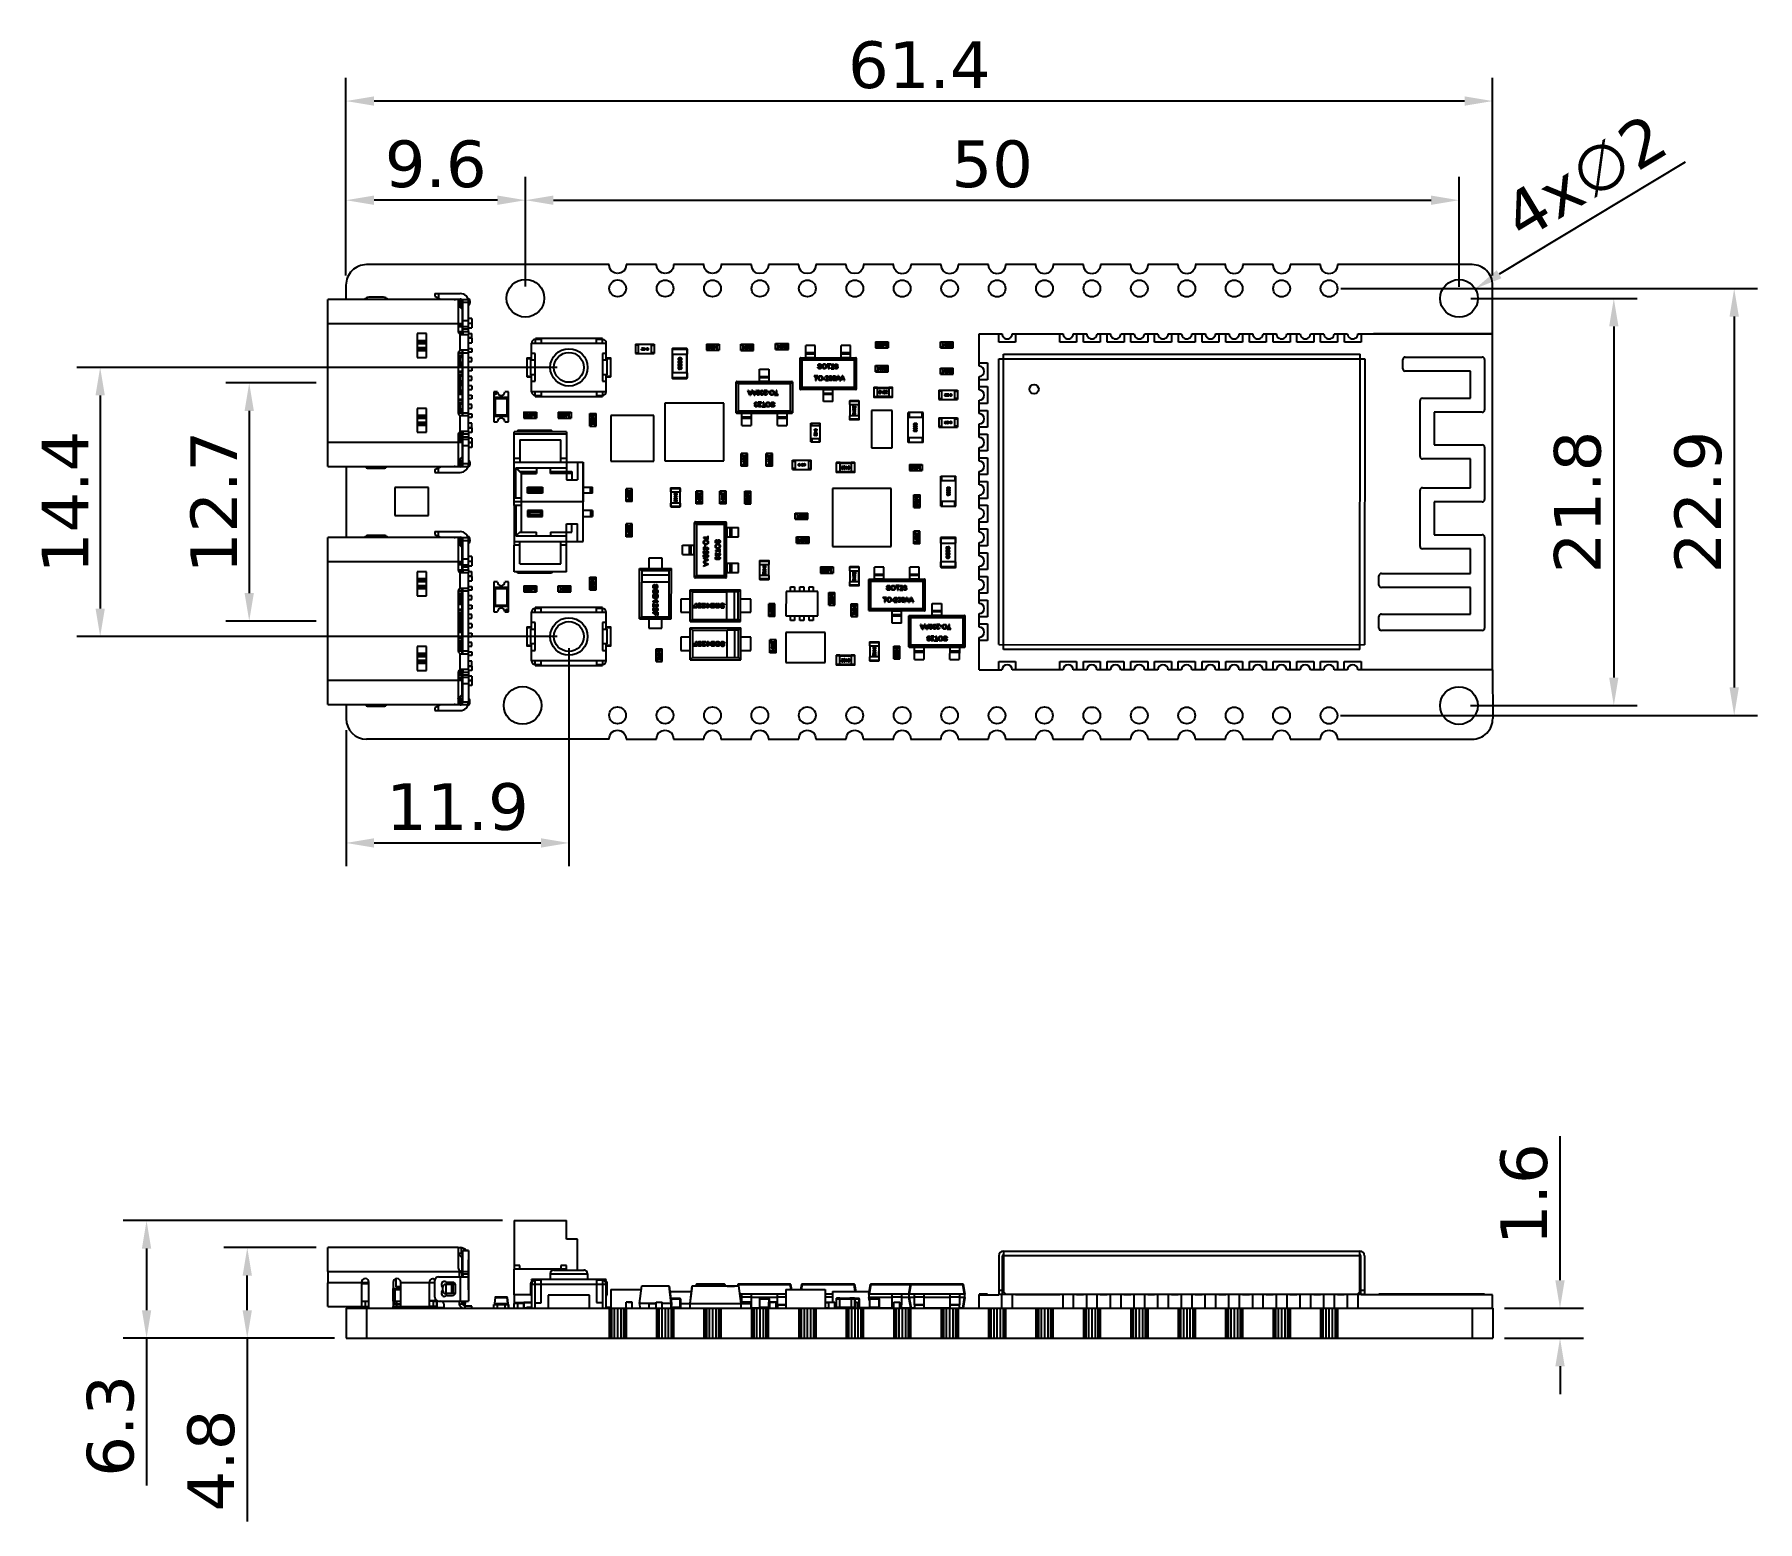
# Model space of a CAD drawing. Header units: millimetres. Extents: x 453.6 to 545.9, y 214.7 to 294.3.
import ezdxf

# ---------------------------------------------------------------- set-up
doc = ezdxf.new("R2010")
doc.units = ezdxf.units.MM
doc.header["$LTSCALE"] = 30.734
doc.header["$PDMODE"] = 3
doc.header["$PDSIZE"] = 0.3125
doc.layers.get('0').update_dxf_attribs({"linetype": 'CONTINUOUS'})
doc.layers.get('Defpoints').update_dxf_attribs({"linetype": 'CONTINUOUS'})
doc.layers.add('dim', color=6, linetype='CONTINUOUS', lineweight=9)
doc.styles.add('Verdana', font='verdana.ttf', dxfattribs={"height": 2.5})
doc.dimstyles.new('aaaaaaaa 3.0', dxfattribs={"dimtxt": 2.5, "dimasz": 1.5, "dimexe": 1.25, "dimexo": 0.625, "dimtad": 1, "dimdec": 1, "dimzin": 9, "dimdsep": 46, "dimtxsty": 'Verdana', "dimcen": 0, "dimazin": 0, "dimtfac": 1, "dimtofl": 0, "dimtmove": 0, "dimatfit": 3, "dimfxl": 1, "dimlwd": 25, "dimlwe": 25, "dimarcsym": 0})

msp = doc.modelspace()

# ---------------------------------------------------------------- blocks, each defined once
blk = doc.blocks.new('*D39')
at = {"layer": 'Defpoints', "color": 0}
for p in [(531.75, 226.091), (535.353, 226.091), (531.75, 224.491)]:
    blk.add_point(p, dxfattribs=at)
at = {"layer": 'dim', "color": 0, "lineweight": 25}
for p, q in [((535.353, 227.591), (535.353, 235.311)), ((532.375, 226.091), (536.603, 226.091)), ((532.375, 224.491), (536.603, 224.491)), ((535.353, 222.991), (535.353, 221.491))]:
    blk.add_line(p, q, dxfattribs=at)
at = {"layer": 'dim', "color": 0}
for points in [[(535.103, 227.591), (535.603, 227.591), (535.353, 226.091)], [(535.603, 222.991), (535.103, 222.991), (535.353, 224.491)]]:
    blk.add_solid(points, dxfattribs=at)
at = {"layer": 'dim', "color": 0, "insert": (533.429, 232.201), "char_height": 2.5, "attachment_point": 5, "rotation": 90, "style": 'Verdana'}
blk.add_mtext('1.6', dxfattribs=at)
blk = doc.blocks.new('*D40')
at = {"layer": 'Defpoints', "color": 0}
for p in [(465.045, 229.34), (469.363, 229.34), (470.339, 224.491)]:
    blk.add_point(p, dxfattribs=at)
at = {"layer": 'dim', "color": 0, "lineweight": 25}
for p, q in [((468.738, 229.34), (463.795, 229.34)), ((465.045, 225.991), (465.045, 227.84)), ((469.714, 224.491), (463.795, 224.491)), ((465.045, 224.491), (465.045, 214.674))]:
    blk.add_line(p, q, dxfattribs=at)
at = {"layer": 'dim', "color": 0}
for points in [[(465.295, 227.84), (464.795, 227.84), (465.045, 229.34)], [(464.795, 225.991), (465.295, 225.991), (465.045, 224.491)]]:
    blk.add_solid(points, dxfattribs=at)
at = {"layer": 'dim', "color": 0, "insert": (463.113, 217.944), "char_height": 2.5, "attachment_point": 5, "rotation": 90, "style": 'Verdana'}
blk.add_mtext('4.8', dxfattribs=at)
blk = doc.blocks.new('*D41')
at = {"layer": 'Defpoints', "color": 0}
for p in [(479.336, 230.791), (459.652, 224.491), (470.339, 224.491)]:
    blk.add_point(p, dxfattribs=at)
at = {"layer": 'dim', "color": 0, "lineweight": 25}
for p, q in [((478.711, 230.791), (458.402, 230.791)), ((459.652, 229.291), (459.652, 225.991)), ((469.714, 224.491), (458.402, 224.491)), ((459.652, 224.491), (459.652, 216.607))]:
    blk.add_line(p, q, dxfattribs=at)
at = {"layer": 'dim', "color": 0}
for points in [[(459.902, 229.291), (459.402, 229.291), (459.652, 230.791)], [(459.402, 225.991), (459.902, 225.991), (459.652, 224.491)]]:
    blk.add_solid(points, dxfattribs=at)
at = {"layer": 'dim', "color": 0, "insert": (457.725, 219.799), "char_height": 2.5, "attachment_point": 5, "rotation": 90, "style": 'Verdana'}
blk.add_mtext('6.3', dxfattribs=at)
blk = doc.blocks.new('*D42')
at = {"layer": 'Defpoints', "color": 0}
for p in [(530.806, 280.686), (529.079, 279.644)]:
    blk.add_point(p, dxfattribs=at)
at = {"layer": 'dim', "color": 0, "lineweight": 25}
blk.add_line((542.051, 287.469), (532.091, 281.461), dxfattribs=at)
at = {"layer": 'dim', "color": 0}
blk.add_solid([(531.962, 281.675), (532.22, 281.247), (530.806, 280.686)], dxfattribs=at)
at = {"layer": 'dim', "color": 0, "insert": (536.68, 286.682), "char_height": 2.5, "attachment_point": 5, "rotation": 31.1003, "style": 'Verdana'}
blk.add_mtext('4x∅2', dxfattribs=at)
blk = doc.blocks.new('*D43')
at = {"layer": 'Defpoints', "color": 0}
for p in [(470.333, 290.736), (470.333, 280.776), (531.743, 280.765)]:
    blk.add_point(p, dxfattribs=at)
at = {"layer": 'dim', "color": 0, "lineweight": 25}
for p, q in [((470.333, 281.401), (470.333, 291.986)), ((531.743, 281.39), (531.743, 291.986)), ((530.243, 290.736), (471.833, 290.736))]:
    blk.add_line(p, q, dxfattribs=at)
at = {"layer": 'dim', "color": 0}
for points in [[(471.833, 290.986), (471.833, 290.486), (470.333, 290.736)], [(530.243, 290.486), (530.243, 290.986), (531.743, 290.736)]]:
    blk.add_solid(points, dxfattribs=at)
at = {"layer": 'dim', "color": 0, "insert": (501.038, 292.66), "char_height": 2.5, "attachment_point": 5, "style": 'Verdana'}
blk.add_mtext('61.4', dxfattribs=at)
blk = doc.blocks.new('*D44')
at = {"layer": 'Defpoints', "color": 0}
for p in [(529.943, 285.426), (479.943, 280.174), (529.943, 280.165)]:
    blk.add_point(p, dxfattribs=at)
at = {"layer": 'dim', "color": 0, "lineweight": 25}
for p, q in [((479.943, 280.799), (479.943, 286.676)), ((529.943, 280.79), (529.943, 286.676)), ((481.443, 285.426), (528.443, 285.426))]:
    blk.add_line(p, q, dxfattribs=at)
at = {"layer": 'dim', "color": 0}
for points in [[(481.443, 285.676), (481.443, 285.176), (479.943, 285.426)], [(528.443, 285.176), (528.443, 285.676), (529.943, 285.426)]]:
    blk.add_solid(points, dxfattribs=at)
at = {"layer": 'dim', "color": 0, "insert": (504.943, 287.352), "char_height": 2.5, "attachment_point": 5, "style": 'Verdana'}
blk.add_mtext('50', dxfattribs=at)
blk = doc.blocks.new('*D45')
at = {"layer": 'Defpoints', "color": 0}
for p in [(482.273, 276.474), (457.168, 262.063), (482.271, 262.063)]:
    blk.add_point(p, dxfattribs=at)
at = {"layer": 'dim', "color": 0, "lineweight": 25}
for p, q in [((481.648, 276.474), (455.918, 276.474)), ((457.168, 274.974), (457.168, 263.563)), ((481.646, 262.063), (455.918, 262.063))]:
    blk.add_line(p, q, dxfattribs=at)
at = {"layer": 'dim', "color": 0}
for points in [[(457.418, 274.974), (456.918, 274.974), (457.168, 276.474)], [(456.918, 263.563), (457.418, 263.563), (457.168, 262.063)]]:
    blk.add_solid(points, dxfattribs=at)
at = {"layer": 'dim', "color": 0, "insert": (455.289, 269.268), "char_height": 2.5, "attachment_point": 5, "rotation": 90, "style": 'Verdana'}
blk.add_mtext('14.4', dxfattribs=at)
blk = doc.blocks.new('*D46')
at = {"layer": 'Defpoints', "color": 0}
for p in [(469.366, 275.641), (465.151, 262.891), (469.364, 262.891)]:
    blk.add_point(p, dxfattribs=at)
at = {"layer": 'dim', "color": 0, "lineweight": 25}
for p, q in [((468.741, 275.641), (463.901, 275.641)), ((465.151, 274.141), (465.151, 264.391)), ((468.739, 262.891), (463.901, 262.891))]:
    blk.add_line(p, q, dxfattribs=at)
at = {"layer": 'dim', "color": 0}
for points in [[(465.401, 274.141), (464.901, 274.141), (465.151, 275.641)], [(464.901, 264.391), (465.401, 264.391), (465.151, 262.891)]]:
    blk.add_solid(points, dxfattribs=at)
at = {"layer": 'dim', "color": 0, "insert": (463.25, 269.266), "char_height": 2.5, "attachment_point": 5, "rotation": 90, "style": 'Verdana'}
blk.add_mtext('12.7', dxfattribs=at)
blk = doc.blocks.new('*D47')
at = {"layer": 'Defpoints', "color": 0}
for p in [(529.943, 280.165), (529.939, 258.365), (538.234, 258.365)]:
    blk.add_point(p, dxfattribs=at)
at = {"layer": 'dim', "color": 0, "lineweight": 25}
for p, q in [((530.568, 280.165), (539.484, 280.165)), ((538.234, 278.665), (538.234, 259.865)), ((530.564, 258.365), (539.484, 258.365))]:
    blk.add_line(p, q, dxfattribs=at)
at = {"layer": 'dim', "color": 0}
for points in [[(538.484, 278.665), (537.984, 278.665), (538.234, 280.165)], [(537.984, 259.865), (538.484, 259.865), (538.234, 258.365)]]:
    blk.add_solid(points, dxfattribs=at)
at = {"layer": 'dim', "color": 0, "insert": (536.302, 269.265), "char_height": 2.5, "attachment_point": 5, "rotation": 90, "style": 'Verdana'}
blk.add_mtext('21.8', dxfattribs=at)
blk = doc.blocks.new('*D48')
at = {"layer": 'Defpoints', "color": 0}
for p in [(522.983, 280.697), (522.979, 257.837), (544.681, 257.837)]:
    blk.add_point(p, dxfattribs=at)
at = {"layer": 'dim', "color": 0, "lineweight": 25}
for p, q in [((523.608, 280.697), (545.931, 280.697)), ((544.681, 279.197), (544.681, 259.337)), ((523.604, 257.837), (545.931, 257.837))]:
    blk.add_line(p, q, dxfattribs=at)
at = {"layer": 'dim', "color": 0}
for points in [[(544.931, 279.197), (544.431, 279.197), (544.681, 280.697)], [(544.431, 259.337), (544.931, 259.337), (544.681, 257.837)]]:
    blk.add_solid(points, dxfattribs=at)
at = {"layer": 'dim', "color": 0, "insert": (542.756, 269.267), "char_height": 2.5, "attachment_point": 5, "rotation": 90, "style": 'Verdana'}
blk.add_mtext('22.9', dxfattribs=at)
blk = doc.blocks.new('*D50')
at = {"layer": 'Defpoints', "color": 0}
for p in [(482.271, 262.063), (470.339, 257.665), (482.271, 251.01)]:
    blk.add_point(p, dxfattribs=at)
at = {"layer": 'dim', "color": 0, "lineweight": 25}
for p, q in [((482.271, 261.438), (482.271, 249.76)), ((470.339, 257.04), (470.339, 249.76)), ((471.839, 251.01), (480.771, 251.01))]:
    blk.add_line(p, q, dxfattribs=at)
at = {"layer": 'dim', "color": 0}
for points in [[(471.839, 251.26), (471.839, 250.76), (470.339, 251.01)], [(480.771, 250.76), (480.771, 251.26), (482.271, 251.01)]]:
    blk.add_solid(points, dxfattribs=at)
at = {"layer": 'dim', "color": 0, "insert": (476.305, 252.935), "char_height": 2.5, "attachment_point": 5, "style": 'Verdana'}
blk.add_mtext('11.9', dxfattribs=at)
blk = doc.blocks.new('*D51')
at = {"layer": 'Defpoints', "color": 0}
for p in [(470.333, 285.426), (470.333, 280.876), (479.943, 280.174)]:
    blk.add_point(p, dxfattribs=at)
at = {"layer": 'dim', "color": 0, "lineweight": 25}
for p, q in [((470.333, 281.501), (470.333, 286.676)), ((479.943, 280.799), (479.943, 286.676)), ((478.443, 285.426), (471.833, 285.426))]:
    blk.add_line(p, q, dxfattribs=at)
at = {"layer": 'dim', "color": 0}
for points in [[(471.833, 285.676), (471.833, 285.176), (470.333, 285.426)], [(478.443, 285.176), (478.443, 285.676), (479.943, 285.426)]]:
    blk.add_solid(points, dxfattribs=at)
at = {"layer": 'dim', "color": 0, "insert": (475.138, 287.352), "char_height": 2.5, "attachment_point": 5, "style": 'Verdana'}
blk.add_mtext('9.6', dxfattribs=at)

# ---------------------------------------------------------------- dimensions: what is measured, and where the dimension line sits
at = {"layer": 'dim'}
dim = msp.add_linear_dim(base=(470.333, 290.736), p1=(531.743, 280.765), p2=(470.333, 280.776), dimstyle='aaaaaaaa 3.0', dxfattribs=at)
dim.commit()
dim.dimension.update_dxf_attribs({"geometry": '*D43', "text_midpoint": (501.038, 290.736), "dimtype": 160})
dim = msp.add_diameter_dim_2p(p1=(529.079, 279.644), p2=(530.806, 280.686), text='4x<>', dimstyle='aaaaaaaa 3.0', override={"dimtxsty": 'Verdana'}, dxfattribs=at)
dim.commit()
dim.dimension.update_dxf_attribs({"geometry": '*D42', "text_midpoint": (537.765, 284.884), "dimtype": 163})
for base, p1, p2, picture, middle in [((470.333, 285.426), (479.943, 280.174), (470.333, 280.876), '*D51', (475.138, 287.352)), ((529.943, 285.426), (479.943, 280.174), (529.943, 280.165), '*D44', (504.943, 287.352)), ((482.271, 251.01), (470.339, 257.665), (482.271, 262.063), '*D50', (476.305, 252.935))]:
    dim = msp.add_linear_dim(base=base, p1=p1, p2=p2, dimstyle='aaaaaaaa 3.0', dxfattribs=at)
    dim.commit()
    dim.dimension.update_dxf_attribs({"geometry": picture, "text_midpoint": middle})
for base, p1, p2, picture, middle in [((544.681, 257.837), (522.983, 280.697), (522.979, 257.837), '*D48', (542.756, 269.267)), ((538.234, 258.365), (529.943, 280.165), (529.939, 258.365), '*D47', (536.302, 269.265)), ((465.1515, 262.8913), (469.3662, 275.6411), (469.364, 262.8913), '*D46', (463.2505, 269.2662)), ((535.353, 226.091), (531.75, 224.491), (531.75, 226.091), '*D39', (533.429, 232.201)), ((459.652, 224.491), (479.336, 230.791), (470.339, 224.491), '*D41', (457.725, 219.799))]:
    dim = msp.add_linear_dim(base=base, p1=p1, p2=p2, angle=90, dimstyle='aaaaaaaa 3.0', dxfattribs=at)
    dim.commit()
    dim.dimension.update_dxf_attribs({"geometry": picture, "text_midpoint": middle})
for base, p1, p2, picture, middle in [((457.168, 262.063), (482.273, 276.474), (482.271, 262.063), '*D45', (457.168, 269.268)), ((465.045, 229.34), (470.339, 224.491), (469.363, 229.34), '*D40', (465.045, 217.944))]:
    dim = msp.add_linear_dim(base=base, p1=p1, p2=p2, angle=90, dimstyle='aaaaaaaa 3.0', dxfattribs=at)
    dim.commit()
    dim.dimension.update_dxf_attribs({"geometry": picture, "text_midpoint": middle, "dimtype": 160})

# ---------------------------------------------------------------- linework, layer by layer
at = {"linetype": 'Continuous'}
for p, q in [((484.429, 281.976), (471.433, 281.976)), ((484.424, 281.954), (484.429, 281.976)), ((484.459, 281.778), (484.424, 281.954)), ((484.558, 281.629), (484.459, 281.778)), ((484.707, 281.53), (484.558, 281.629)), ((484.883, 281.495), (484.707, 281.53)), ((485.058, 281.53), (484.883, 281.495)), ((485.207, 281.629), (485.058, 281.53)), ((485.307, 281.778), (485.207, 281.629)), ((485.342, 281.954), (485.307, 281.778)), ((485.337, 281.976), (485.342, 281.954)), ((486.969, 281.976), (485.337, 281.976)), ((486.964, 281.953), (486.969, 281.976)), ((486.999, 281.778), (486.964, 281.953)), ((487.098, 281.629), (486.999, 281.778)), ((487.247, 281.529), (487.098, 281.629)), ((487.423, 281.494), (487.247, 281.529)), ((487.598, 281.529), (487.423, 281.494)), ((487.747, 281.629), (487.598, 281.529)), ((487.847, 281.777), (487.747, 281.629)), ((487.882, 281.953), (487.847, 281.777)), ((487.877, 281.976), (487.882, 281.953)), ((489.509, 281.976), (487.877, 281.976)), ((489.504, 281.953), (489.509, 281.976)), ((489.539, 281.777), (489.504, 281.953)), ((489.638, 281.628), (489.539, 281.777)), ((489.787, 281.529), (489.638, 281.628)), ((489.963, 281.494), (489.787, 281.529)), ((490.138, 281.529), (489.963, 281.494)), ((490.287, 281.628), (490.138, 281.529)), ((490.387, 281.777), (490.287, 281.628)), ((490.422, 281.953), (490.387, 281.777)), ((490.417, 281.976), (490.422, 281.953)), ((492.049, 281.976), (490.417, 281.976)), ((492.044, 281.952), (492.049, 281.976)), ((492.079, 281.777), (492.044, 281.952)), ((492.178, 281.628), (492.079, 281.777)), ((492.327, 281.528), (492.178, 281.628)), ((492.503, 281.493), (492.327, 281.528)), ((492.678, 281.528), (492.503, 281.493)), ((492.827, 281.628), (492.678, 281.528)), ((492.927, 281.777), (492.827, 281.628)), ((492.962, 281.952), (492.927, 281.777)), ((492.957, 281.976), (492.962, 281.952)), ((494.589, 281.976), (492.957, 281.976)), ((494.584, 281.952), (494.589, 281.976)), ((494.619, 281.776), (494.584, 281.952)), ((494.718, 281.627), (494.619, 281.776)), ((494.867, 281.528), (494.718, 281.627)), ((495.043, 281.493), (494.867, 281.528)), ((495.218, 281.528), (495.043, 281.493)), ((495.367, 281.627), (495.218, 281.528)), ((495.467, 281.776), (495.367, 281.627)), ((495.502, 281.952), (495.467, 281.776)), ((495.497, 281.976), (495.502, 281.952)), ((497.129, 281.976), (495.497, 281.976)), ((497.124, 281.951), (497.129, 281.976)), ((497.159, 281.776), (497.124, 281.951)), ((497.258, 281.627), (497.159, 281.776)), ((497.407, 281.527), (497.258, 281.627)), ((497.583, 281.493), (497.407, 281.527)), ((497.758, 281.527), (497.583, 281.493)), ((497.907, 281.627), (497.758, 281.527)), ((498.007, 281.776), (497.907, 281.627)), ((498.042, 281.951), (498.007, 281.776)), ((498.037, 281.976), (498.042, 281.951)), ((499.669, 281.976), (498.037, 281.976)), ((499.664, 281.951), (499.669, 281.976)), ((499.699, 281.775), (499.664, 281.951)), ((499.798, 281.627), (499.699, 281.775)), ((499.947, 281.527), (499.798, 281.627)), ((500.123, 281.492), (499.947, 281.527)), ((500.298, 281.527), (500.123, 281.492)), ((500.447, 281.626), (500.298, 281.527)), ((500.547, 281.775), (500.447, 281.626)), ((500.582, 281.951), (500.547, 281.775)), ((500.577, 281.976), (500.582, 281.951)), ((502.209, 281.976), (500.577, 281.976)), ((502.204, 281.951), (502.209, 281.976)), ((502.239, 281.775), (502.204, 281.951)), ((502.338, 281.626), (502.239, 281.775)), ((502.487, 281.527), (502.338, 281.626)), ((502.663, 281.492), (502.487, 281.527)), ((502.838, 281.527), (502.663, 281.492)), ((502.987, 281.626), (502.838, 281.527)), ((503.087, 281.775), (502.987, 281.626)), ((503.122, 281.95), (503.087, 281.775)), ((503.117, 281.976), (503.122, 281.95)), ((504.749, 281.976), (503.117, 281.976)), ((504.744, 281.95), (504.749, 281.976)), ((504.779, 281.775), (504.744, 281.95)), ((504.878, 281.626), (504.779, 281.775)), ((505.027, 281.526), (504.878, 281.626)), ((505.203, 281.491), (505.027, 281.526)), ((505.378, 281.526), (505.203, 281.491)), ((505.527, 281.626), (505.378, 281.526)), ((505.627, 281.774), (505.527, 281.626)), ((505.662, 281.95), (505.627, 281.774)), ((505.657, 281.976), (505.662, 281.95)), ((507.289, 281.976), (505.657, 281.976)), ((507.284, 281.95), (507.289, 281.976)), ((507.319, 281.774), (507.284, 281.95)), ((507.418, 281.625), (507.319, 281.774)), ((507.567, 281.526), (507.418, 281.625)), ((507.743, 281.491), (507.567, 281.526)), ((507.918, 281.526), (507.743, 281.491)), ((508.067, 281.625), (507.918, 281.526)), ((508.167, 281.774), (508.067, 281.625)), ((508.202, 281.949), (508.167, 281.774)), ((508.197, 281.976), (508.202, 281.949)), ((509.829, 281.976), (508.197, 281.976)), ((509.824, 281.949), (509.829, 281.976)), ((509.859, 281.774), (509.824, 281.949)), ((509.958, 281.625), (509.859, 281.774)), ((510.107, 281.525), (509.958, 281.625)), ((510.283, 281.49), (510.107, 281.525)), ((510.458, 281.525), (510.283, 281.49)), ((510.607, 281.625), (510.458, 281.525)), ((510.707, 281.773), (510.607, 281.625)), ((510.742, 281.949), (510.707, 281.773)), ((512.369, 281.976), (510.736, 281.976)), ((510.736, 281.976), (510.742, 281.949)), ((512.364, 281.949), (512.369, 281.976)), ((512.399, 281.773), (512.364, 281.949)), ((512.498, 281.624), (512.399, 281.773)), ((512.647, 281.525), (512.498, 281.624)), ((512.823, 281.49), (512.647, 281.525)), ((512.998, 281.525), (512.823, 281.49)), ((513.147, 281.624), (512.998, 281.525)), ((513.247, 281.773), (513.147, 281.624)), ((513.282, 281.949), (513.247, 281.773)), ((514.91, 281.976), (513.276, 281.976)), ((513.276, 281.976), (513.282, 281.949)), ((514.904, 281.948), (514.91, 281.976)), ((514.939, 281.773), (514.904, 281.948)), ((515.038, 281.624), (514.939, 281.773)), ((515.187, 281.524), (515.038, 281.624)), ((515.363, 281.489), (515.187, 281.524)), ((515.538, 281.524), (515.363, 281.489)), ((515.687, 281.624), (515.538, 281.524)), ((515.787, 281.773), (515.687, 281.624)), ((515.822, 281.948), (515.787, 281.773)), ((517.45, 281.976), (515.816, 281.976)), ((515.816, 281.976), (515.822, 281.948)), ((517.444, 281.948), (517.45, 281.976)), ((517.479, 281.772), (517.444, 281.948)), ((517.578, 281.623), (517.479, 281.772)), ((517.727, 281.524), (517.578, 281.623)), ((517.903, 281.489), (517.727, 281.524)), ((518.078, 281.524), (517.903, 281.489)), ((518.227, 281.623), (518.078, 281.524)), ((518.327, 281.772), (518.227, 281.623)), ((518.362, 281.948), (518.327, 281.772)), ((519.99, 281.976), (518.356, 281.976)), ((518.356, 281.976), (518.362, 281.948)), ((519.984, 281.947), (519.99, 281.976)), ((520.019, 281.772), (519.984, 281.947)), ((520.118, 281.623), (520.019, 281.772)), ((520.267, 281.523), (520.118, 281.623)), ((520.443, 281.489), (520.267, 281.523)), ((520.618, 281.523), (520.443, 281.489)), ((520.767, 281.623), (520.618, 281.523)), ((520.867, 281.772), (520.767, 281.623)), ((520.902, 281.947), (520.867, 281.772)), ((522.53, 281.976), (520.896, 281.976)), ((520.896, 281.976), (520.902, 281.947)), ((522.524, 281.947), (522.53, 281.976)), ((522.559, 281.771), (522.524, 281.947)), ((522.658, 281.623), (522.559, 281.771)), ((522.807, 281.523), (522.658, 281.623)), ((522.983, 281.488), (522.807, 281.523)), ((523.158, 281.523), (522.983, 281.488)), ((523.307, 281.622), (523.158, 281.523)), ((523.407, 281.771), (523.307, 281.622)), ((523.442, 281.947), (523.407, 281.771)), ((530.643, 281.976), (523.436, 281.976)), ((523.436, 281.976), (523.442, 281.947)), ((470.333, 280.875), (470.333, 280.111)), ((531.742, 278.282), (531.743, 280.876)), ((469.365, 271.171), (469.367, 280.111)), ((476.397, 280.11), (469.367, 280.111)), ((472.349, 280.226), (471.549, 280.226)), ((475.097, 280.43), (475.097, 280.28)), ((475.097, 280.43), (476.447, 280.43)), ((475.097, 280.28), (475.397, 280.13)), ((475.297, 280.18), (475.297, 280.43)), ((475.397, 280.13), (476.447, 280.13)), ((475.527, 280.13), (475.527, 280.11)), ((475.677, 280.11), (475.677, 280.13)), ((476.347, 280.094), (476.347, 278.39)), ((476.547, 279.59), (476.347, 279.79)), ((476.399, 280.11), (476.878, 280.11)), ((476.547, 279.96), (476.399, 280.108)), ((476.412, 279.725), (476.597, 279.725)), ((476.447, 280.06), (476.447, 279.81)), ((476.447, 279.81), (476.483, 279.81)), ((476.597, 279.81), (476.483, 279.81)), ((476.547, 279.81), (476.547, 279.96)), ((476.547, 279.96), (476.897, 279.96)), ((476.597, 278.39), (476.597, 279.98)), ((476.897, 278.39), (476.897, 279.98)), ((469.367, 278.831), (476.547, 278.83)), ((476.547, 278.702), (476.347, 278.702)), ((476.547, 279.59), (476.547, 278.246)), ((476.547, 279.24), (476.597, 279.24)), ((476.597, 278.98), (476.897, 278.98)), ((477.075, 279.09), (476.897, 279.09)), ((476.897, 278.85), (477.075, 278.85)), ((477.075, 278.83), (476.897, 278.83)), ((477.075, 279.09), (477.075, 278.85)), ((477.075, 278.83), (477.075, 278.59)), ((474.147, 278.281), (474.146, 277)), ((474.647, 278.28), (474.147, 278.281)), ((474.147, 277.914), (474.647, 277.914)), ((474.147, 277.826), (474.647, 277.826)), ((474.646, 277), (474.647, 278.28)), ((476.547, 278.642), (476.347, 278.642)), ((476.547, 278.375), (476.349, 278.375)), ((476.368, 278.315), (476.547, 278.315)), ((476.447, 277.381), (476.447, 278.315)), ((476.497, 278.24), (476.871, 278.24)), ((476.597, 278.659), (476.897, 278.659)), ((476.897, 278.518), (476.597, 278.518)), ((476.597, 278.39), (476.897, 278.39)), ((476.896, 273.04), (476.897, 278.24)), ((476.897, 278.59), (477.075, 278.59)), ((476.897, 278.29), (477.075, 278.29)), ((477.075, 278.05), (476.897, 278.05)), ((477.075, 278.03), (476.897, 278.03)), ((476.897, 277.79), (477.075, 277.79)), ((477.075, 278.05), (477.075, 278.29)), ((477.075, 278.03), (477.075, 277.79)), ((480.273, 276.874), (480.274, 277.774)), ((480.274, 277.774), (484.274, 277.774)), ((480.474, 277.774), (480.474, 278.024)), ((484.074, 278.024), (480.474, 278.024)), ((480.797, 277.974), (480.474, 277.974)), ((480.797, 277.774), (480.797, 278.024)), ((483.75, 278.022), (480.797, 278.023)), ((483.75, 277.774), (483.75, 278.024)), ((484.074, 277.974), (483.75, 277.974)), ((484.074, 277.774), (484.074, 278.024)), ((484.273, 276.874), (484.274, 277.774)), ((498.696, 277.848), (498.696, 277.518)), ((498.696, 277.848), (499.376, 277.848)), ((498.746, 277.798), (498.746, 277.848)), ((498.796, 277.798), (498.746, 277.798)), ((498.796, 277.518), (498.796, 277.848)), ((499.276, 277.518), (499.276, 277.848)), ((499.326, 277.798), (499.276, 277.798)), ((499.326, 277.848), (499.326, 277.798)), ((499.376, 277.848), (499.376, 277.518)), ((502.18, 277.518), (502.18, 277.848)), ((502.18, 277.848), (502.86, 277.848)), ((502.23, 277.798), (502.23, 277.848)), ((502.28, 277.798), (502.23, 277.798)), ((502.28, 277.848), (502.28, 277.518)), ((502.76, 277.848), (502.76, 277.518)), ((502.81, 277.798), (502.76, 277.798)), ((502.81, 277.848), (502.81, 277.798)), ((502.86, 277.518), (502.86, 277.848)), ((504.242, 276.537), (504.242, 278.277)), ((504.242, 278.277), (505.467, 278.277)), ((505.292, 277.827), (505.292, 278.277)), ((506.192, 277.827), (505.292, 277.827)), ((506.017, 278.277), (508.737, 278.276)), ((506.192, 278.277), (506.192, 277.827)), ((508.562, 277.826), (508.562, 278.276)), ((509.462, 277.826), (508.562, 277.826)), ((509.287, 278.276), (510.007, 278.276)), ((509.462, 278.276), (509.462, 277.826)), ((509.832, 277.826), (509.832, 278.276)), ((510.732, 277.826), (509.832, 277.826)), ((510.557, 278.276), (511.277, 278.276)), ((510.732, 278.276), (510.732, 277.826)), ((511.102, 277.826), (511.102, 278.276)), ((512.002, 277.826), (511.102, 277.826)), ((511.827, 278.276), (512.547, 278.276)), ((512.002, 278.276), (512.002, 277.826)), ((512.372, 277.826), (512.372, 278.276)), ((513.272, 277.826), (512.372, 277.826)), ((513.097, 278.276), (513.817, 278.276)), ((513.272, 278.276), (513.272, 277.826)), ((513.642, 277.826), (513.642, 278.276)), ((514.542, 277.825), (513.642, 277.826)), ((514.367, 278.275), (515.087, 278.275)), ((514.542, 278.275), (514.542, 277.825)), ((514.912, 277.825), (514.912, 278.275)), ((515.812, 277.825), (514.912, 277.825)), ((515.637, 278.275), (516.357, 278.275)), ((515.812, 278.275), (515.812, 277.825)), ((516.182, 277.825), (516.182, 278.275)), ((517.082, 277.825), (516.182, 277.825)), ((516.907, 278.275), (517.627, 278.275)), ((517.082, 278.275), (517.082, 277.825)), ((517.452, 277.825), (517.452, 278.275)), ((518.352, 277.825), (517.452, 277.825)), ((518.177, 278.275), (518.897, 278.275)), ((518.352, 278.275), (518.352, 277.825)), ((518.722, 277.825), (518.722, 278.275)), ((519.622, 277.824), (518.722, 277.825)), ((519.447, 278.275), (520.167, 278.274)), ((519.622, 278.274), (519.622, 277.824)), ((519.992, 277.824), (519.992, 278.274)), ((520.892, 277.824), (519.992, 277.824)), ((520.717, 278.274), (521.437, 278.274)), ((520.892, 278.274), (520.892, 277.824)), ((521.262, 277.824), (521.262, 278.274)), ((522.162, 277.824), (521.262, 277.824)), ((521.987, 278.274), (522.707, 278.274)), ((522.162, 278.274), (522.162, 277.824)), ((522.532, 277.824), (522.532, 278.274)), ((523.432, 277.824), (522.532, 277.824)), ((523.257, 278.274), (523.977, 278.274)), ((523.432, 278.274), (523.432, 277.824)), ((523.802, 277.824), (523.802, 278.274)), ((524.702, 277.824), (523.802, 277.824)), ((524.527, 278.274), (531.742, 278.272)), ((524.702, 278.274), (524.702, 277.824)), ((525.36, 278.283), (531.742, 278.282)), ((525.36, 278.273), (525.36, 278.283)), ((531.739, 260.272), (531.742, 278.272)), ((474.146, 277), (474.646, 277)), ((474.647, 277.734), (474.147, 277.734)), ((474.147, 277.546), (474.647, 277.546)), ((474.647, 277.455), (474.147, 277.455)), ((474.647, 277.366), (474.147, 277.366)), ((476.346, 277.24), (476.346, 274.04)), ((476.546, 277.2), (476.346, 277.2)), ((476.546, 277.08), (476.346, 277.08)), ((476.346, 277.02), (476.546, 277.02)), ((476.547, 277.26), (476.35, 277.26)), ((476.446, 276.76), (476.446, 277.02)), ((476.897, 277.39), (476.497, 277.39)), ((476.547, 277.39), (476.546, 273.89)), ((476.596, 273.89), (476.597, 277.39)), ((476.897, 277.24), (476.597, 277.24)), ((477.075, 276.99), (476.896, 276.99)), ((476.897, 277.49), (477.075, 277.49)), ((477.075, 277.29), (476.897, 277.29)), ((477.075, 277.49), (477.075, 277.29)), ((477.075, 276.79), (477.075, 276.99)), ((480.023, 276.954), (480.023, 275.994)), ((480.023, 276.954), (480.273, 276.954)), ((480.043, 275.974), (480.043, 276.974)), ((480.273, 276.974), (480.043, 276.974)), ((480.223, 276.874), (480.223, 276.074)), ((480.223, 276.874), (480.473, 276.874)), ((480.473, 277.218), (480.273, 277.218)), ((480.473, 275.731), (480.473, 277.218)), ((484.073, 277.217), (484.073, 275.73)), ((484.273, 277.217), (484.073, 277.217)), ((484.073, 276.874), (484.323, 276.874)), ((484.503, 276.974), (484.273, 276.974)), ((484.273, 276.954), (484.523, 276.954)), ((484.323, 276.074), (484.323, 276.874)), ((484.503, 276.974), (484.503, 275.974)), ((484.523, 275.994), (484.523, 276.954)), ((485.842, 277.71), (485.842, 277.21)), ((485.842, 277.71), (486.842, 277.71)), ((485.842, 277.21), (486.842, 277.21)), ((485.892, 277.66), (485.892, 277.71)), ((485.992, 277.66), (485.892, 277.66)), ((485.892, 277.21), (485.892, 277.26)), ((485.892, 277.26), (485.992, 277.26)), ((485.992, 277.21), (485.992, 277.71)), ((486.163, 277.499), (486.163, 277.512)), ((486.163, 277.512), (486.244, 277.512)), ((486.228, 277.499), (486.163, 277.499)), ((486.195, 277.469), (486.208, 277.476)), ((486.216, 277.466), (486.201, 277.457)), ((486.226, 277.437), (486.241, 277.437)), ((486.347, 277.471), (486.347, 277.483)), ((486.347, 277.483), (486.365, 277.483)), ((486.365, 277.471), (486.347, 277.471)), ((486.365, 277.483), (486.365, 277.512)), ((486.365, 277.512), (486.379, 277.512)), ((486.365, 277.394), (486.365, 277.471)), ((486.377, 277.394), (486.365, 277.394)), ((486.431, 277.469), (486.377, 277.394)), ((486.379, 277.512), (486.379, 277.483)), ((486.379, 277.483), (486.431, 277.483)), ((486.379, 277.471), (486.379, 277.417)), ((486.417, 277.471), (486.379, 277.471)), ((486.379, 277.417), (486.38, 277.417)), ((486.38, 277.417), (486.417, 277.471)), ((486.431, 277.483), (486.431, 277.469)), ((486.692, 277.21), (486.692, 277.71)), ((486.692, 277.66), (486.792, 277.66)), ((486.792, 277.26), (486.692, 277.26)), ((486.792, 277.66), (486.792, 277.71)), ((486.792, 277.21), (486.792, 277.26)), ((486.842, 277.71), (486.842, 277.21)), ((487.796, 277.45), (487.795, 277.18)), ((487.795, 277.18), (488.615, 277.18)), ((487.796, 277.45), (488.616, 277.45)), ((487.805, 277.18), (487.805, 276.18)), ((487.825, 277.18), (487.826, 277.48)), ((488.586, 277.48), (487.826, 277.48)), ((487.835, 276.18), (487.835, 277.18)), ((488.575, 277.18), (488.575, 276.18)), ((488.586, 277.48), (488.585, 277.18)), ((488.605, 276.18), (488.605, 277.18)), ((488.615, 277.18), (488.616, 277.45)), ((489.632, 277.718), (489.632, 277.388)), ((489.632, 277.718), (490.312, 277.718)), ((489.632, 277.388), (490.312, 277.388)), ((489.682, 277.668), (489.682, 277.718)), ((489.732, 277.668), (489.682, 277.668)), ((489.682, 277.388), (489.682, 277.438)), ((489.682, 277.438), (489.732, 277.438)), ((489.732, 277.388), (489.732, 277.718)), ((489.942, 277.545), (489.883, 277.483)), ((489.883, 277.483), (489.985, 277.483)), ((489.889, 277.587), (489.903, 277.587)), ((489.916, 277.499), (489.953, 277.539)), ((489.985, 277.499), (489.916, 277.499)), ((489.985, 277.483), (489.985, 277.499)), ((490.146, 277.633), (490.137, 277.618)), ((490.137, 277.618), (490.16, 277.618)), ((490.174, 277.633), (490.146, 277.633)), ((490.16, 277.618), (490.16, 277.483)), ((490.16, 277.483), (490.174, 277.483)), ((490.174, 277.483), (490.174, 277.633)), ((490.212, 277.388), (490.212, 277.718)), ((490.262, 277.668), (490.212, 277.668)), ((490.212, 277.438), (490.262, 277.438)), ((490.262, 277.718), (490.262, 277.668)), ((490.262, 277.438), (490.262, 277.388)), ((490.312, 277.718), (490.312, 277.388)), ((491.478, 277.385), (491.478, 277.715)), ((491.478, 277.715), (492.158, 277.715)), ((491.478, 277.385), (492.158, 277.385)), ((491.528, 277.665), (491.528, 277.715)), ((491.578, 277.665), (491.528, 277.665)), ((491.528, 277.385), (491.528, 277.435)), ((491.528, 277.435), (491.578, 277.435)), ((491.578, 277.715), (491.578, 277.385)), ((491.616, 277.62), (491.616, 277.47)), ((491.63, 277.62), (491.616, 277.62)), ((491.616, 277.47), (491.644, 277.47)), ((491.63, 277.486), (491.63, 277.62)), ((491.653, 277.486), (491.63, 277.486)), ((491.644, 277.47), (491.653, 277.486)), ((491.805, 277.62), (491.805, 277.605)), ((491.907, 277.62), (491.805, 277.62)), ((491.805, 277.605), (491.874, 277.605)), ((491.874, 277.605), (491.837, 277.565)), ((491.848, 277.558), (491.907, 277.62)), ((491.901, 277.516), (491.887, 277.516)), ((492.058, 277.715), (492.058, 277.385)), ((492.108, 277.665), (492.058, 277.665)), ((492.058, 277.435), (492.108, 277.435)), ((492.108, 277.715), (492.108, 277.665)), ((492.108, 277.435), (492.108, 277.385)), ((492.158, 277.385), (492.158, 277.715)), ((493.345, 277.427), (493.345, 277.757)), ((493.345, 277.757), (494.025, 277.757)), ((493.345, 277.427), (494.025, 277.427)), ((493.395, 277.707), (493.395, 277.757)), ((493.445, 277.707), (493.395, 277.707)), ((493.395, 277.427), (493.395, 277.477)), ((493.395, 277.477), (493.445, 277.477)), ((493.445, 277.757), (493.445, 277.427)), ((493.483, 277.661), (493.483, 277.511)), ((493.496, 277.661), (493.483, 277.661)), ((493.483, 277.511), (493.511, 277.511)), ((493.496, 277.527), (493.496, 277.661)), ((493.519, 277.527), (493.496, 277.527)), ((493.511, 277.511), (493.519, 277.527)), ((493.671, 277.661), (493.671, 277.646)), ((493.773, 277.661), (493.671, 277.661)), ((493.671, 277.646), (493.741, 277.646)), ((493.741, 277.646), (493.704, 277.606)), ((493.715, 277.599), (493.773, 277.661)), ((493.768, 277.558), (493.754, 277.558)), ((493.925, 277.757), (493.925, 277.427)), ((493.975, 277.707), (493.925, 277.707)), ((493.925, 277.477), (493.975, 277.477)), ((493.975, 277.757), (493.975, 277.707)), ((493.975, 277.477), (493.975, 277.427)), ((494.025, 277.427), (494.025, 277.757)), ((494.655, 275.313), (494.655, 276.973)), ((494.746, 276.882), (494.655, 276.973)), ((494.675, 276.993), (494.766, 276.902)), ((494.675, 276.993), (497.635, 276.992)), ((494.746, 276.882), (494.746, 275.404)), ((494.746, 276.882), (497.564, 276.881)), ((494.766, 275.384), (494.766, 276.902)), ((497.544, 276.901), (494.766, 276.902)), ((494.955, 276.993), (494.955, 277.643)), ((495.455, 277.643), (494.955, 277.643)), ((494.955, 277.267), (495.455, 277.267)), ((495.455, 277.247), (494.955, 277.247)), ((495.455, 277.189), (494.955, 277.189)), ((494.955, 277.011), (495.455, 277.011)), ((495.455, 276.993), (495.455, 277.643)), ((496.855, 276.993), (496.855, 277.643)), ((497.355, 277.643), (496.855, 277.643)), ((496.855, 277.266), (497.355, 277.266)), ((497.355, 277.247), (496.855, 277.247)), ((497.355, 277.189), (496.855, 277.189)), ((496.855, 277.01), (497.355, 277.01)), ((497.355, 276.993), (497.355, 277.643)), ((497.544, 276.901), (497.635, 276.992)), ((497.544, 276.901), (497.544, 275.384)), ((497.563, 275.404), (497.564, 276.881)), ((497.655, 276.973), (497.564, 276.881)), ((497.655, 276.972), (497.655, 275.312)), ((498.696, 277.518), (499.376, 277.518)), ((498.746, 277.518), (498.746, 277.568)), ((498.746, 277.568), (498.796, 277.568)), ((499.006, 277.675), (498.948, 277.613)), ((498.948, 277.613), (499.05, 277.613)), ((498.953, 277.717), (498.967, 277.717)), ((498.98, 277.629), (499.017, 277.669)), ((499.05, 277.629), (498.98, 277.629)), ((499.05, 277.613), (499.05, 277.629)), ((499.21, 277.763), (499.202, 277.748)), ((499.202, 277.748), (499.225, 277.748)), ((499.238, 277.763), (499.21, 277.763)), ((499.225, 277.748), (499.225, 277.613)), ((499.225, 277.613), (499.238, 277.613)), ((499.238, 277.613), (499.238, 277.763)), ((499.276, 277.568), (499.326, 277.568)), ((499.326, 277.568), (499.326, 277.518)), ((502.18, 277.518), (502.86, 277.518)), ((502.23, 277.518), (502.23, 277.568)), ((502.23, 277.568), (502.28, 277.568)), ((502.319, 277.752), (502.319, 277.602)), ((502.332, 277.752), (502.319, 277.752)), ((502.319, 277.602), (502.346, 277.602)), ((502.332, 277.618), (502.332, 277.752)), ((502.355, 277.618), (502.332, 277.618)), ((502.346, 277.602), (502.355, 277.618)), ((502.507, 277.752), (502.507, 277.737)), ((502.609, 277.752), (502.507, 277.752)), ((502.507, 277.737), (502.577, 277.737)), ((502.577, 277.737), (502.539, 277.697)), ((502.551, 277.69), (502.609, 277.752)), ((502.603, 277.648), (502.59, 277.648)), ((502.76, 277.568), (502.81, 277.568)), ((502.81, 277.568), (502.81, 277.518)), ((505.289, 261.627), (505.292, 276.927)), ((505.292, 276.927), (524.892, 276.924)), ((505.539, 261.377), (505.542, 277.177)), ((505.542, 277.177), (524.642, 277.174)), ((524.639, 261.374), (524.642, 277.174)), ((524.892, 276.924), (524.889, 261.624)), ((526.934, 276.399), (526.934, 276.899)), ((527.061, 277.026), (531.186, 277.026)), ((531.313, 276.899), (531.312, 274.199)), ((476.346, 276.76), (476.546, 276.76)), ((476.346, 276.7), (476.546, 276.7)), ((476.546, 276.58), (476.346, 276.58)), ((476.546, 276.52), (476.346, 276.52)), ((476.546, 276.26), (476.346, 276.26)), ((476.546, 276.2), (476.346, 276.2)), ((476.546, 276.08), (476.346, 276.08)), ((476.346, 276.02), (476.546, 276.02)), ((476.446, 275.76), (476.446, 276.02)), ((476.896, 276.79), (477.075, 276.79)), ((476.896, 276.49), (477.075, 276.49)), ((477.075, 276.29), (476.896, 276.29)), ((477.074, 275.99), (476.896, 275.99)), ((477.074, 275.79), (477.074, 275.99)), ((477.075, 276.49), (477.075, 276.29)), ((480.273, 275.994), (480.023, 275.994)), ((480.043, 275.974), (480.273, 275.974)), ((480.473, 276.074), (480.223, 276.074)), ((480.273, 275.174), (480.273, 276.074)), ((484.323, 276.074), (484.073, 276.074)), ((484.273, 275.174), (484.273, 276.074)), ((484.523, 275.994), (484.273, 275.994)), ((484.273, 275.974), (484.503, 275.974)), ((487.795, 276.18), (487.795, 275.91)), ((488.615, 276.18), (487.795, 276.18)), ((487.825, 275.88), (487.825, 276.18)), ((488.185, 276.515), (488.185, 276.49)), ((488.216, 276.45), (488.216, 276.462)), ((488.216, 276.462), (488.236, 276.462)), ((488.226, 276.798), (488.227, 276.799)), ((488.229, 276.411), (488.228, 276.411)), ((488.236, 276.462), (488.236, 276.449)), ((488.257, 276.486), (488.257, 276.51)), ((488.269, 276.694), (488.269, 276.718)), ((488.585, 276.18), (488.585, 275.88)), ((488.615, 275.91), (488.615, 276.18)), ((492.488, 275.72), (492.488, 276.37)), ((492.488, 276.37), (492.988, 276.37)), ((492.488, 275.994), (492.988, 275.994)), ((492.988, 275.974), (492.488, 275.974)), ((492.988, 276.37), (492.988, 275.72)), ((495.407, 276.02), (495.407, 275.991)), ((495.602, 276.02), (495.407, 276.02)), ((495.407, 275.991), (495.487, 275.991)), ((495.487, 275.991), (495.487, 275.77)), ((495.522, 275.77), (495.522, 275.991)), ((495.522, 275.991), (495.602, 275.991)), ((495.602, 275.991), (495.602, 276.02)), ((495.641, 276.491), (495.605, 276.491)), ((495.759, 276.584), (495.794, 276.584)), ((496.041, 275.946), (496.009, 275.949)), ((496.099, 276.655), (496.099, 276.626)), ((496.294, 276.655), (496.099, 276.655)), ((496.099, 276.626), (496.179, 276.626)), ((496.179, 276.626), (496.179, 276.405)), ((496.179, 276.405), (496.214, 276.405)), ((496.24, 275.953), (496.208, 275.956)), ((496.214, 276.405), (496.214, 276.626)), ((496.214, 276.626), (496.294, 276.626)), ((496.294, 276.626), (496.294, 276.655)), ((496.314, 276.405), (496.477, 276.404)), ((496.349, 276.581), (496.317, 276.584)), ((496.477, 276.437), (496.355, 276.437)), ((496.477, 276.404), (496.477, 276.437)), ((496.512, 276.472), (496.544, 276.475)), ((496.548, 276.587), (496.516, 276.59)), ((496.554, 275.956), (496.522, 275.953)), ((496.568, 275.77), (496.667, 276.02)), ((496.573, 276.523), (496.576, 276.552)), ((496.576, 276.552), (496.581, 276.552)), ((496.67, 275.945), (496.644, 275.876)), ((496.707, 276.02), (496.667, 276.02)), ((496.705, 275.941), (496.687, 275.991)), ((496.73, 275.876), (496.705, 275.941)), ((496.707, 276.02), (496.802, 275.779)), ((496.802, 275.779), (496.898, 276.02)), ((496.901, 275.945), (496.875, 275.876)), ((496.938, 276.02), (496.898, 276.02)), ((496.936, 275.941), (496.918, 275.991)), ((496.96, 275.876), (496.936, 275.941)), ((496.938, 276.02), (497.037, 275.77)), ((498.696, 276.245), (498.696, 276.575)), ((498.696, 276.575), (499.376, 276.575)), ((498.696, 276.245), (499.376, 276.245)), ((498.746, 276.525), (498.746, 276.575)), ((498.796, 276.525), (498.746, 276.525)), ((498.746, 276.245), (498.746, 276.295)), ((498.746, 276.295), (498.796, 276.295)), ((498.796, 276.575), (498.796, 276.245)), ((498.834, 276.48), (498.834, 276.33)), ((498.848, 276.48), (498.834, 276.48)), ((498.834, 276.33), (498.862, 276.33)), ((498.848, 276.345), (498.848, 276.48)), ((498.871, 276.345), (498.848, 276.345)), ((498.862, 276.33), (498.871, 276.345)), ((499.023, 276.48), (499.023, 276.465)), ((499.125, 276.48), (499.023, 276.48)), ((499.023, 276.465), (499.093, 276.464)), ((499.093, 276.464), (499.055, 276.424)), ((499.067, 276.418), (499.125, 276.48)), ((499.119, 276.376), (499.106, 276.376)), ((499.276, 276.575), (499.276, 276.245)), ((499.326, 276.525), (499.276, 276.525)), ((499.276, 276.295), (499.326, 276.295)), ((499.326, 276.575), (499.326, 276.525)), ((499.326, 276.295), (499.326, 276.245)), ((499.376, 276.245), (499.376, 276.575)), ((502.18, 276.111), (502.18, 276.441)), ((502.18, 276.441), (502.86, 276.441)), ((502.18, 276.111), (502.86, 276.111)), ((502.23, 276.391), (502.23, 276.441)), ((502.28, 276.391), (502.23, 276.391)), ((502.23, 276.111), (502.23, 276.161)), ((502.23, 276.161), (502.28, 276.161)), ((502.28, 276.441), (502.28, 276.111)), ((502.318, 276.345), (502.318, 276.195)), ((502.332, 276.345), (502.318, 276.345)), ((502.318, 276.195), (502.346, 276.195)), ((502.332, 276.211), (502.332, 276.345)), ((502.355, 276.211), (502.332, 276.211)), ((502.346, 276.195), (502.355, 276.211)), ((502.507, 276.345), (502.507, 276.33)), ((502.609, 276.345), (502.507, 276.345)), ((502.507, 276.33), (502.577, 276.33)), ((502.577, 276.33), (502.539, 276.29)), ((502.551, 276.283), (502.609, 276.345)), ((502.603, 276.241), (502.589, 276.241)), ((502.76, 276.441), (502.76, 276.111)), ((502.81, 276.391), (502.76, 276.391)), ((502.76, 276.161), (502.81, 276.161)), ((502.81, 276.441), (502.81, 276.391)), ((502.81, 276.161), (502.81, 276.111)), ((502.86, 276.111), (502.86, 276.441)), ((504.242, 276.712), (504.692, 276.712)), ((504.242, 275.267), (504.242, 275.987)), ((504.692, 276.712), (504.692, 275.812)), ((530.559, 276.272), (527.061, 276.272)), ((530.558, 274.826), (530.559, 276.272)), ((476.346, 275.76), (476.546, 275.76)), ((476.346, 275.7), (476.546, 275.7)), ((476.546, 275.58), (476.346, 275.58)), ((476.346, 275.52), (476.546, 275.52)), ((476.346, 275.26), (476.546, 275.26)), ((476.346, 275.2), (476.546, 275.2)), ((476.546, 275.08), (476.346, 275.08)), ((476.546, 275.02), (476.346, 275.02)), ((476.446, 275.26), (476.446, 275.52)), ((476.896, 275.79), (477.074, 275.79)), ((477.074, 275.49), (476.896, 275.49)), ((476.896, 275.29), (477.074, 275.29)), ((477.074, 275.49), (477.074, 275.29)), ((478.245, 275.163), (478.245, 274.763)), ((478.445, 275.163), (478.245, 275.163)), ((479.045, 275.163), (478.845, 275.163)), ((479.045, 274.763), (479.045, 275.163)), ((480.273, 275.731), (480.473, 275.731)), ((484.273, 275.174), (480.273, 275.174)), ((480.473, 274.924), (480.473, 275.174)), ((480.796, 274.924), (480.796, 275.174)), ((483.75, 275.174), (483.75, 274.924)), ((484.073, 275.73), (484.273, 275.73)), ((484.073, 275.174), (484.073, 274.924)), ((488.615, 275.91), (487.795, 275.91)), ((487.825, 275.88), (488.585, 275.88)), ((491.329, 275.609), (491.238, 275.701)), ((491.238, 274.04), (491.238, 275.7)), ((491.258, 275.72), (491.349, 275.629)), ((491.258, 275.72), (494.218, 275.72)), ((491.329, 275.609), (491.329, 274.131)), ((491.329, 275.609), (494.147, 275.609)), ((491.349, 274.112), (491.349, 275.629)), ((494.127, 275.628), (491.349, 275.629)), ((491.955, 274.993), (491.856, 275.243)), ((491.893, 275.243), (491.856, 275.243)), ((491.893, 275.243), (491.922, 275.166)), ((492.028, 275.166), (491.922, 275.166)), ((491.932, 275.137), (491.957, 275.072)), ((491.932, 275.137), (492.018, 275.137)), ((491.957, 275.072), (491.975, 275.022)), ((491.992, 275.068), (492.018, 275.137)), ((492.09, 275.234), (491.995, 274.993)), ((492.028, 275.166), (492.057, 275.243)), ((492.124, 275.243), (492.057, 275.243)), ((492.186, 274.993), (492.09, 275.234)), ((492.124, 275.243), (492.153, 275.166)), ((492.259, 275.166), (492.153, 275.166)), ((492.163, 275.137), (492.187, 275.072)), ((492.163, 275.137), (492.249, 275.137)), ((492.187, 275.072), (492.206, 275.022)), ((492.223, 275.068), (492.249, 275.137)), ((492.325, 275.243), (492.226, 274.993)), ((492.259, 275.166), (492.288, 275.243)), ((492.325, 275.243), (492.288, 275.243)), ((492.339, 275.057), (492.371, 275.06)), ((492.988, 275.916), (492.488, 275.916)), ((492.488, 275.738), (492.988, 275.738)), ((492.624, 275.095), (492.62, 275.096)), ((492.628, 275.124), (492.624, 275.095)), ((492.653, 275.06), (492.685, 275.057)), ((492.688, 275.176), (492.656, 275.172)), ((492.724, 275.243), (492.724, 275.211)), ((492.887, 275.243), (492.724, 275.243)), ((492.724, 275.211), (492.846, 275.211)), ((492.852, 275.067), (492.884, 275.063)), ((492.909, 275.169), (492.909, 275.14)), ((493.002, 275.169), (492.909, 275.169)), ((492.909, 275.14), (493.002, 275.14)), ((493.002, 275.14), (493.002, 275.169)), ((493.291, 275.022), (493.291, 274.993)), ((493.371, 275.022), (493.291, 275.022)), ((493.371, 275.243), (493.371, 275.022)), ((493.406, 275.243), (493.371, 275.243)), ((493.406, 275.022), (493.406, 275.243)), ((493.486, 275.022), (493.406, 275.022)), ((493.486, 274.993), (493.486, 275.022)), ((494.127, 275.628), (494.218, 275.72)), ((494.127, 275.628), (494.127, 274.111)), ((494.146, 274.131), (494.147, 275.609)), ((494.238, 275.7), (494.147, 275.609)), ((494.238, 275.7), (494.238, 274.04)), ((494.655, 275.313), (494.746, 275.404)), ((494.766, 275.384), (494.674, 275.293)), ((497.635, 275.292), (494.675, 275.293)), ((497.563, 275.404), (494.746, 275.404)), ((494.766, 275.384), (497.544, 275.384)), ((495.487, 275.77), (495.522, 275.77)), ((495.89, 275.873), (495.89, 275.844)), ((495.89, 275.844), (495.983, 275.844)), ((495.983, 275.873), (495.89, 275.873)), ((495.905, 274.643), (495.905, 275.293)), ((496.405, 275.275), (495.905, 275.275)), ((495.905, 275.097), (496.405, 275.097)), ((495.905, 275.039), (496.405, 275.039)), ((496.405, 275.019), (495.905, 275.019)), ((495.983, 275.844), (495.983, 275.873)), ((496.006, 275.77), (496.169, 275.77)), ((496.169, 275.802), (496.047, 275.802)), ((496.169, 275.77), (496.169, 275.802)), ((496.205, 275.837), (496.237, 275.84)), ((496.265, 275.888), (496.269, 275.917)), ((496.269, 275.917), (496.273, 275.917)), ((496.405, 274.643), (496.405, 275.293)), ((496.568, 275.77), (496.605, 275.77)), ((496.634, 275.847), (496.605, 275.77)), ((496.634, 275.847), (496.74, 275.847)), ((496.73, 275.876), (496.644, 275.876)), ((496.769, 275.77), (496.74, 275.847)), ((496.769, 275.77), (496.836, 275.77)), ((496.864, 275.847), (496.836, 275.77)), ((496.864, 275.847), (496.971, 275.847)), ((496.96, 275.876), (496.875, 275.876)), ((496.999, 275.77), (496.971, 275.847)), ((496.999, 275.77), (497.037, 275.77)), ((497.635, 275.292), (497.544, 275.384)), ((497.563, 275.404), (497.655, 275.312)), ((498.603, 275.377), (498.603, 274.897)), ((498.603, 275.377), (498.803, 275.377)), ((498.623, 274.877), (498.623, 275.397)), ((498.803, 275.397), (498.623, 275.397)), ((498.803, 274.877), (498.803, 275.397)), ((499.403, 275.387), (498.803, 275.387)), ((498.803, 275.367), (499.403, 275.367)), ((499.059, 275.223), (498.991, 275.13)), ((498.991, 275.112), (498.991, 275.13)), ((499.056, 275.112), (498.991, 275.112)), ((499.008, 275.128), (499.055, 275.195)), ((499.008, 275.128), (499.056, 275.128)), ((499.056, 275.195), (499.055, 275.195)), ((499.056, 275.128), (499.056, 275.195)), ((499.056, 275.076), (499.056, 275.112)), ((499.074, 275.076), (499.056, 275.076)), ((499.059, 275.223), (499.074, 275.223)), ((499.074, 275.223), (499.074, 275.128)), ((499.074, 275.128), (499.096, 275.128)), ((499.074, 275.112), (499.074, 275.076)), ((499.096, 275.112), (499.074, 275.112)), ((499.096, 275.128), (499.096, 275.112)), ((499.326, 275.076), (499.225, 275.076)), ((499.247, 275.17), (499.229, 275.17)), ((499.246, 275.093), (499.326, 275.093)), ((499.279, 275.146), (499.26, 275.134)), ((499.27, 275.121), (499.286, 275.13)), ((499.326, 275.093), (499.326, 275.076)), ((499.403, 275.397), (499.403, 274.877)), ((499.583, 275.397), (499.403, 275.397)), ((499.403, 275.377), (499.603, 275.377)), ((499.583, 275.397), (499.583, 274.877)), ((499.603, 274.897), (499.603, 275.377)), ((502.087, 275.252), (502.087, 274.752)), ((502.087, 275.252), (503.087, 275.252)), ((502.137, 275.202), (502.137, 275.252)), ((502.237, 275.202), (502.137, 275.202)), ((502.237, 274.752), (502.237, 275.252)), ((502.408, 275.041), (502.408, 275.055)), ((502.408, 275.055), (502.489, 275.055)), ((502.473, 275.041), (502.408, 275.041)), ((502.44, 275.011), (502.453, 275.019)), ((502.461, 275.008), (502.446, 274.999)), ((502.592, 275.013), (502.592, 275.026)), ((502.592, 275.026), (502.61, 275.026)), ((502.61, 275.013), (502.592, 275.013)), ((502.61, 275.026), (502.61, 275.055)), ((502.61, 275.055), (502.624, 275.055)), ((502.61, 274.937), (502.61, 275.013)), ((502.676, 275.011), (502.622, 274.937)), ((502.624, 275.055), (502.624, 275.026)), ((502.624, 275.026), (502.676, 275.026)), ((502.624, 275.013), (502.624, 274.96)), ((502.662, 275.013), (502.624, 275.013)), ((502.625, 274.96), (502.662, 275.013)), ((502.676, 275.026), (502.676, 275.011)), ((502.937, 274.752), (502.937, 275.252)), ((502.937, 275.202), (503.037, 275.202)), ((503.037, 275.202), (503.037, 275.252)), ((503.087, 275.252), (503.087, 274.752)), ((504.692, 275.812), (504.242, 275.812)), ((504.242, 275.442), (504.692, 275.442)), ((504.692, 275.442), (504.692, 274.542)), ((474.146, 274.281), (474.146, 273)), ((474.646, 274.28), (474.146, 274.281)), ((474.646, 273), (474.646, 274.28)), ((476.546, 274.76), (476.346, 274.76)), ((476.546, 274.7), (476.346, 274.7)), ((476.546, 274.58), (476.346, 274.58)), ((476.346, 274.52), (476.546, 274.52)), ((476.346, 274.26), (476.546, 274.26)), ((476.346, 274.2), (476.546, 274.2)), ((476.446, 274.26), (476.446, 274.52)), ((476.896, 274.99), (477.074, 274.99)), ((477.074, 274.79), (476.896, 274.79)), ((477.074, 274.49), (476.896, 274.49)), ((476.896, 274.29), (477.074, 274.29)), ((477.074, 274.99), (477.074, 274.79)), ((477.074, 274.29), (477.074, 274.49)), ((478.245, 274.763), (478.245, 273.563)), ((478.295, 274.763), (478.245, 274.763)), ((478.295, 274.863), (478.295, 273.863)), ((478.295, 274.863), (478.344, 274.814)), ((478.995, 274.863), (478.295, 274.863)), ((478.324, 274.834), (478.324, 273.891)), ((478.967, 274.834), (478.324, 274.834)), ((478.344, 273.911), (478.344, 274.814)), ((478.344, 274.814), (478.947, 274.814)), ((478.947, 274.814), (478.995, 274.863)), ((478.947, 274.814), (478.947, 273.911)), ((478.967, 273.891), (478.967, 274.834)), ((478.995, 273.863), (478.995, 274.863)), ((479.045, 274.763), (478.995, 274.763)), ((479.045, 273.563), (479.045, 274.763)), ((479.86, 274.086), (479.86, 273.756)), ((479.86, 274.086), (480.54, 274.085)), ((479.91, 274.036), (479.91, 274.086)), ((479.96, 273.756), (479.96, 274.086)), ((480.44, 273.755), (480.44, 274.085)), ((480.473, 274.974), (480.796, 274.974)), ((480.473, 274.924), (484.073, 274.924)), ((480.49, 274.085), (480.49, 274.035)), ((480.54, 274.085), (480.54, 273.755)), ((481.704, 274.085), (481.704, 273.755)), ((481.704, 274.085), (482.384, 274.085)), ((481.754, 274.035), (481.754, 274.085)), ((481.804, 273.755), (481.804, 274.085)), ((482.284, 273.755), (482.284, 274.085)), ((482.334, 274.085), (482.334, 274.035)), ((482.384, 274.085), (482.384, 273.755)), ((483.75, 274.974), (484.073, 274.974)), ((487.417, 274.564), (487.416, 271.464)), ((490.567, 274.564), (487.417, 274.564)), ((490.566, 271.464), (490.567, 274.564)), ((491.238, 274.04), (491.329, 274.131)), ((491.349, 274.112), (491.257, 274.02)), ((494.146, 274.131), (491.329, 274.131)), ((491.349, 274.112), (494.127, 274.111)), ((491.955, 274.993), (491.995, 274.993)), ((492.186, 274.993), (492.226, 274.993)), ((492.317, 274.461), (492.312, 274.461)), ((492.32, 274.49), (492.317, 274.461)), ((492.345, 274.426), (492.377, 274.422)), ((492.38, 274.541), (492.348, 274.538)), ((492.416, 274.608), (492.416, 274.576)), ((492.579, 274.608), (492.416, 274.608)), ((492.416, 274.576), (492.538, 274.576)), ((492.544, 274.432), (492.576, 274.429)), ((492.598, 274.387), (492.598, 274.358)), ((492.678, 274.387), (492.598, 274.387)), ((492.598, 274.358), (492.794, 274.358)), ((492.679, 274.608), (492.678, 274.387)), ((492.714, 274.608), (492.679, 274.608)), ((492.714, 274.387), (492.714, 274.608)), ((492.794, 274.387), (492.714, 274.387)), ((492.794, 274.358), (492.794, 274.387)), ((493.134, 274.429), (493.098, 274.429)), ((493.252, 274.522), (493.287, 274.522)), ((493.291, 274.993), (493.486, 274.993)), ((494.218, 274.02), (494.127, 274.111)), ((494.146, 274.131), (494.238, 274.04)), ((496.405, 274.643), (495.905, 274.643)), ((497.3, 274.659), (497.3, 274.479)), ((497.3, 274.659), (497.82, 274.659)), ((497.3, 274.479), (497.82, 274.479)), ((497.31, 274.479), (497.309, 273.879)), ((497.32, 274.479), (497.32, 274.679)), ((497.8, 274.679), (497.32, 274.679)), ((497.329, 273.879), (497.33, 274.479)), ((497.473, 274.134), (497.473, 274.15)), ((497.473, 274.15), (497.569, 274.15)), ((497.473, 274.134), (497.567, 274.067)), ((497.502, 274.132), (497.502, 274.131)), ((497.569, 274.132), (497.502, 274.132)), ((497.569, 274.084), (497.502, 274.131)), ((497.527, 274.323), (497.527, 274.304)), ((497.551, 274.355), (497.563, 274.335)), ((497.576, 274.346), (497.567, 274.362)), ((497.569, 274.15), (497.569, 274.172)), ((497.569, 274.172), (497.585, 274.172)), ((497.569, 274.084), (497.569, 274.132)), ((497.585, 274.172), (497.585, 274.15)), ((497.585, 274.15), (497.621, 274.15)), ((497.585, 274.132), (497.585, 274.067)), ((497.621, 274.132), (497.585, 274.132)), ((497.604, 274.321), (497.604, 274.402)), ((497.604, 274.402), (497.621, 274.402)), ((497.621, 274.402), (497.621, 274.301)), ((497.621, 274.15), (497.621, 274.132)), ((497.79, 274.479), (497.789, 273.879)), ((497.8, 274.679), (497.8, 274.479)), ((497.809, 273.879), (497.81, 274.479)), ((497.82, 274.479), (497.82, 274.659)), ((498.486, 274.166), (498.485, 272.166)), ((499.586, 274.166), (498.486, 274.166)), ((498.803, 274.897), (498.603, 274.897)), ((498.623, 274.877), (498.803, 274.877)), ((499.403, 274.907), (498.803, 274.907)), ((498.803, 274.887), (499.403, 274.887)), ((499.603, 274.897), (499.403, 274.897)), ((499.403, 274.877), (499.583, 274.877)), ((499.585, 272.166), (499.586, 274.166)), ((502.087, 274.752), (503.087, 274.752)), ((502.137, 274.752), (502.137, 274.802)), ((502.137, 274.802), (502.237, 274.802)), ((502.471, 274.979), (502.486, 274.979)), ((502.622, 274.937), (502.61, 274.937)), ((502.624, 274.96), (502.625, 274.96)), ((503.037, 274.802), (502.937, 274.802)), ((503.037, 274.752), (503.037, 274.802)), ((504.242, 273.997), (504.242, 274.717)), ((504.692, 274.542), (504.242, 274.542)), ((504.242, 274.172), (504.692, 274.172)), ((504.692, 274.172), (504.692, 273.272)), ((527.858, 271.699), (527.858, 274.699)), ((527.985, 274.826), (530.558, 274.826)), ((474.146, 273.914), (474.646, 273.914)), ((474.146, 273.826), (474.646, 273.826)), ((474.646, 273.734), (474.146, 273.734)), ((474.146, 273.546), (474.646, 273.546)), ((474.646, 273.455), (474.146, 273.455)), ((474.646, 273.366), (474.146, 273.366)), ((476.546, 274.08), (476.346, 274.08)), ((476.546, 274.02), (476.349, 274.02)), ((476.446, 272.96), (476.446, 273.898)), ((476.496, 273.89), (476.896, 273.89)), ((476.596, 274.04), (476.896, 274.04)), ((476.896, 273.99), (477.074, 273.99)), ((477.074, 273.79), (476.896, 273.79)), ((477.074, 273.49), (476.896, 273.49)), ((476.896, 273.25), (477.074, 273.25)), ((476.896, 273.23), (477.074, 273.23)), ((477.074, 273.99), (477.074, 273.79)), ((477.074, 273.25), (477.074, 273.49)), ((477.074, 273.23), (477.074, 272.99)), ((478.295, 273.963), (478.245, 273.963)), ((478.245, 273.563), (478.445, 273.563)), ((478.295, 273.863), (478.344, 273.911)), ((478.295, 273.863), (478.995, 273.863)), ((478.324, 273.891), (478.967, 273.891)), ((478.947, 273.911), (478.344, 273.911)), ((478.845, 273.563), (479.045, 273.563)), ((478.995, 273.863), (478.947, 273.911)), ((479.045, 273.963), (478.995, 273.963)), ((479.86, 273.756), (480.54, 273.755)), ((479.96, 274.036), (479.91, 274.036)), ((479.91, 273.756), (479.91, 273.806)), ((479.91, 273.806), (479.96, 273.806)), ((480.17, 273.913), (480.111, 273.851)), ((480.111, 273.851), (480.213, 273.851)), ((480.117, 273.955), (480.131, 273.955)), ((480.144, 273.866), (480.181, 273.906)), ((480.213, 273.866), (480.144, 273.866)), ((480.213, 273.851), (480.213, 273.866)), ((480.374, 274.001), (480.365, 273.985)), ((480.365, 273.985), (480.388, 273.985)), ((480.402, 274.001), (480.374, 274.001)), ((480.388, 273.985), (480.388, 273.851)), ((480.388, 273.851), (480.402, 273.851)), ((480.402, 273.851), (480.402, 274.001)), ((480.49, 274.035), (480.44, 274.035)), ((480.44, 273.805), (480.49, 273.805)), ((480.49, 273.805), (480.49, 273.755)), ((481.704, 273.755), (482.384, 273.755)), ((481.804, 274.035), (481.754, 274.035)), ((481.754, 273.755), (481.754, 273.805)), ((481.754, 273.805), (481.804, 273.805)), ((482.013, 273.913), (481.955, 273.85)), ((481.955, 273.85), (482.057, 273.85)), ((481.961, 273.954), (481.974, 273.954)), ((481.987, 273.866), (482.025, 273.906)), ((482.057, 273.866), (481.987, 273.866)), ((482.057, 273.85), (482.057, 273.866)), ((482.218, 274), (482.209, 273.985)), ((482.209, 273.985), (482.232, 273.985)), ((482.246, 274), (482.218, 274)), ((482.232, 273.985), (482.232, 273.85)), ((482.232, 273.85), (482.246, 273.85)), ((482.246, 273.85), (482.246, 274)), ((482.334, 274.035), (482.284, 274.035)), ((482.284, 273.805), (482.334, 273.805)), ((482.334, 273.805), (482.334, 273.755)), ((483.4, 273.326), (483.4, 274.006)), ((483.4, 274.006), (483.73, 274.006)), ((483.4, 273.956), (483.45, 273.956)), ((483.73, 273.906), (483.4, 273.906)), ((483.73, 273.426), (483.4, 273.426)), ((483.45, 273.376), (483.4, 273.376)), ((483.4, 273.326), (483.73, 273.326)), ((483.45, 273.956), (483.45, 273.906)), ((483.45, 273.426), (483.45, 273.376)), ((483.485, 273.868), (483.485, 273.84)), ((483.635, 273.868), (483.485, 273.868)), ((483.485, 273.84), (483.5, 273.831)), ((483.5, 273.831), (483.5, 273.854)), ((483.5, 273.854), (483.635, 273.854)), ((483.531, 273.583), (483.531, 273.597)), ((483.572, 273.636), (483.634, 273.577)), ((483.619, 273.61), (483.579, 273.647)), ((483.619, 273.679), (483.619, 273.61)), ((483.634, 273.679), (483.619, 273.679)), ((483.634, 273.577), (483.634, 273.679)), ((483.635, 273.854), (483.635, 273.868)), ((483.68, 273.906), (483.68, 273.956)), ((483.68, 273.956), (483.73, 273.956)), ((483.68, 273.376), (483.68, 273.426)), ((483.73, 273.376), (483.68, 273.376)), ((483.73, 273.326), (483.73, 274.006)), ((484.516, 273.898), (484.515, 271.461)), ((486.816, 273.898), (484.516, 273.898)), ((486.815, 271.46), (486.816, 273.898)), ((491.258, 274.02), (494.218, 274.02)), ((491.538, 273.37), (491.538, 274.02)), ((492.038, 274.002), (491.538, 274.003)), ((491.538, 273.824), (492.038, 273.824)), ((491.538, 273.766), (492.038, 273.766)), ((492.038, 273.746), (491.538, 273.746)), ((491.538, 273.37), (492.038, 273.37)), ((492.038, 274.02), (492.038, 273.37)), ((493.438, 273.37), (493.438, 274.02)), ((493.938, 274.002), (493.438, 274.002)), ((493.438, 273.824), (493.938, 273.824)), ((493.438, 273.766), (493.938, 273.766)), ((493.938, 273.746), (493.438, 273.746)), ((493.438, 273.37), (493.938, 273.37)), ((493.938, 274.02), (493.938, 273.37)), ((495.234, 272.494), (495.235, 273.494)), ((495.235, 273.494), (495.735, 273.494)), ((495.285, 273.444), (495.235, 273.444)), ((495.735, 273.344), (495.235, 273.344)), ((495.285, 273.344), (495.285, 273.444)), ((495.685, 273.444), (495.685, 273.344)), ((495.735, 273.444), (495.685, 273.444)), ((495.734, 272.494), (495.735, 273.494)), ((497.299, 273.879), (497.299, 273.699)), ((497.819, 273.879), (497.299, 273.879)), ((497.819, 273.699), (497.299, 273.699)), ((497.319, 273.679), (497.319, 273.879)), ((497.319, 273.679), (497.799, 273.679)), ((497.585, 274.067), (497.567, 274.067)), ((497.799, 273.879), (497.799, 273.679)), ((497.819, 273.699), (497.819, 273.879)), ((500.444, 272.461), (500.445, 274.061)), ((500.444, 273.811), (501.244, 273.811)), ((501.245, 274.061), (500.445, 274.061)), ((500.445, 274.011), (500.495, 274.011)), ((500.495, 274.011), (500.494, 273.811)), ((500.789, 273.25), (500.789, 273.232)), ((500.798, 273.406), (500.798, 273.388)), ((500.813, 273.424), (500.813, 273.434)), ((500.829, 273.424), (500.813, 273.424)), ((500.819, 273.463), (500.82, 273.463)), ((500.82, 273.171), (500.821, 273.172)), ((500.829, 273.433), (500.829, 273.424)), ((500.852, 273.385), (500.852, 273.404)), ((501.194, 273.811), (501.195, 274.011)), ((501.195, 274.011), (501.245, 274.011)), ((501.244, 272.461), (501.245, 274.061)), ((502.087, 273.778), (502.086, 273.278)), ((502.086, 273.278), (503.086, 273.278)), ((502.087, 273.778), (503.087, 273.778)), ((502.136, 273.278), (502.136, 273.328)), ((502.136, 273.328), (502.236, 273.328)), ((502.137, 273.728), (502.137, 273.778)), ((502.237, 273.728), (502.137, 273.728)), ((502.236, 273.278), (502.237, 273.778)), ((502.408, 273.567), (502.408, 273.581)), ((502.408, 273.581), (502.489, 273.581)), ((502.472, 273.567), (502.408, 273.567)), ((502.44, 273.537), (502.453, 273.545)), ((502.461, 273.534), (502.445, 273.525)), ((502.471, 273.505), (502.486, 273.505)), ((502.592, 273.539), (502.592, 273.552)), ((502.592, 273.552), (502.61, 273.552)), ((502.61, 273.539), (502.592, 273.539)), ((502.61, 273.552), (502.61, 273.581)), ((502.61, 273.581), (502.624, 273.581)), ((502.61, 273.463), (502.61, 273.539)), ((502.622, 273.463), (502.61, 273.463)), ((502.676, 273.537), (502.622, 273.463)), ((502.624, 273.581), (502.624, 273.552)), ((502.624, 273.552), (502.676, 273.552)), ((502.624, 273.539), (502.624, 273.486)), ((502.662, 273.539), (502.624, 273.539)), ((502.624, 273.486), (502.625, 273.486)), ((502.625, 273.486), (502.662, 273.539)), ((502.676, 273.552), (502.676, 273.537)), ((502.936, 273.278), (502.937, 273.778)), ((503.036, 273.328), (502.936, 273.328)), ((502.937, 273.728), (503.037, 273.728)), ((503.036, 273.278), (503.036, 273.328)), ((503.037, 273.728), (503.037, 273.778)), ((503.087, 273.778), (503.086, 273.278)), ((504.241, 272.727), (504.242, 273.447)), ((504.692, 273.272), (504.242, 273.272)), ((531.185, 274.072), (528.612, 274.072)), ((528.612, 274.072), (528.612, 272.326)), ((476.546, 272.45), (469.366, 272.451)), ((474.146, 273), (474.646, 273)), ((476.346, 272.89), (476.345, 271.186)), ((476.546, 272.78), (476.346, 272.78)), ((476.346, 272.72), (476.546, 272.72)), ((476.346, 272.607), (476.546, 272.607)), ((476.346, 272.577), (476.546, 272.577)), ((476.347, 272.9), (476.546, 272.9)), ((476.365, 272.96), (476.546, 272.96)), ((476.87, 273.04), (476.496, 273.04)), ((476.546, 273.034), (476.546, 271.69)), ((476.595, 271.3), (476.596, 272.89)), ((476.896, 272.89), (476.596, 272.89)), ((476.596, 272.761), (476.896, 272.761)), ((476.896, 272.621), (476.596, 272.621)), ((476.596, 272.3), (476.896, 272.3)), ((476.896, 272.89), (476.895, 271.3)), ((477.074, 272.99), (476.896, 272.99)), ((477.074, 272.69), (476.896, 272.69)), ((477.074, 272.455), (476.896, 272.455)), ((477.074, 272.44), (476.896, 272.44)), ((477.074, 272.69), (477.074, 272.455)), ((477.074, 272.44), (477.074, 272.19)), ((482.135, 273.027), (479.335, 273.026)), ((479.336, 269.076), (479.335, 273.026)), ((482.135, 272.902), (479.335, 272.901)), ((479.336, 269.276), (479.335, 272.901)), ((479.535, 273.101), (479.46, 273.026)), ((479.535, 273.101), (479.46, 273.026)), ((481.335, 273.101), (479.535, 273.101)), ((481.335, 273.101), (479.535, 273.101)), ((479.635, 272.601), (479.635, 271.401)), ((479.635, 272.601), (479.635, 271.401)), ((479.635, 272.601), (481.835, 272.601)), ((479.635, 272.601), (481.835, 272.601)), ((481.41, 273.026), (481.335, 273.101)), ((481.41, 273.026), (481.335, 273.101)), ((481.835, 271.401), (481.835, 272.601)), ((481.835, 271.401), (481.835, 272.601)), ((482.135, 273.027), (482.135, 270.902)), ((482.135, 272.902), (482.135, 270.452)), ((495.234, 272.494), (495.734, 272.494)), ((495.735, 272.644), (495.235, 272.644)), ((495.285, 272.544), (495.234, 272.544)), ((495.285, 272.644), (495.285, 272.544)), ((495.432, 273.017), (495.432, 273.031)), ((495.432, 273.031), (495.461, 273.031)), ((495.461, 273.017), (495.432, 273.017)), ((495.432, 272.815), (495.432, 272.896)), ((495.446, 272.815), (495.432, 272.815)), ((495.446, 272.879), (495.446, 272.815)), ((495.461, 273.031), (495.461, 273.083)), ((495.461, 273.083), (495.476, 273.083)), ((495.461, 272.999), (495.461, 273.017)), ((495.474, 272.999), (495.461, 272.999)), ((495.475, 272.847), (495.468, 272.86)), ((495.474, 273.069), (495.474, 273.031)), ((495.527, 273.032), (495.474, 273.069)), ((495.474, 273.031), (495.527, 273.031)), ((495.474, 273.017), (495.474, 272.999)), ((495.55, 273.017), (495.474, 273.017)), ((495.476, 273.083), (495.55, 273.029)), ((495.479, 272.868), (495.488, 272.853)), ((495.508, 272.878), (495.508, 272.893)), ((495.527, 273.031), (495.527, 273.032)), ((495.55, 273.029), (495.55, 273.017)), ((495.685, 272.544), (495.685, 272.644)), ((495.734, 272.544), (495.685, 272.544)), ((500.444, 272.711), (501.244, 272.711)), ((500.444, 272.511), (500.494, 272.511)), ((501.244, 272.461), (500.444, 272.461)), ((500.494, 272.511), (500.494, 272.711)), ((501.194, 272.711), (501.194, 272.511)), ((501.194, 272.511), (501.244, 272.511)), ((504.241, 272.902), (504.691, 272.902)), ((504.691, 272.902), (504.691, 272.002)), ((528.612, 272.326), (531.185, 272.326)), ((476.345, 271.49), (476.546, 271.69)), ((476.545, 271.32), (476.397, 271.172)), ((476.596, 271.575), (476.43, 271.575)), ((476.445, 271.47), (476.445, 271.22)), ((476.482, 271.47), (476.445, 271.47)), ((476.482, 271.47), (476.595, 271.47)), ((476.545, 271.32), (476.545, 271.47)), ((476.545, 271.32), (476.895, 271.32)), ((476.596, 272.04), (476.546, 272.04)), ((477.074, 272.19), (476.896, 272.19)), ((479.635, 271.601), (479.335, 271.601)), ((479.635, 271.601), (479.335, 271.601)), ((479.335, 271.401), (483.035, 271.402)), ((479.335, 271.401), (483.035, 271.402)), ((482.135, 271.602), (481.835, 271.601)), ((482.135, 271.602), (481.835, 271.601)), ((482.735, 271.402), (482.735, 270.452)), ((482.735, 271.402), (482.735, 270.452)), ((483.035, 271.402), (483.036, 269.277)), ((483.036, 267.152), (483.035, 271.402)), ((484.515, 271.461), (486.815, 271.46)), ((487.416, 271.464), (490.566, 271.464)), ((491.5, 271.18), (491.5, 271.86)), ((491.83, 271.86), (491.5, 271.86)), ((491.5, 271.81), (491.55, 271.81)), ((491.5, 271.76), (491.83, 271.76)), ((491.55, 271.81), (491.55, 271.76)), ((491.595, 271.609), (491.595, 271.507)), ((491.658, 271.551), (491.595, 271.609)), ((491.595, 271.507), (491.611, 271.507)), ((491.595, 271.332), (491.595, 271.319)), ((491.73, 271.332), (491.595, 271.332)), ((491.595, 271.319), (491.745, 271.319)), ((491.611, 271.507), (491.611, 271.577)), ((491.611, 271.577), (491.651, 271.539)), ((491.699, 271.603), (491.699, 271.59)), ((491.73, 271.355), (491.73, 271.332)), ((491.745, 271.346), (491.73, 271.355)), ((491.745, 271.319), (491.745, 271.346)), ((491.78, 271.76), (491.78, 271.81)), ((491.78, 271.81), (491.83, 271.81)), ((491.83, 271.18), (491.83, 271.86)), ((492.84, 271.18), (492.84, 271.86)), ((493.17, 271.86), (492.84, 271.86)), ((492.84, 271.81), (492.89, 271.81)), ((492.84, 271.76), (493.17, 271.76)), ((492.89, 271.81), (492.89, 271.76)), ((492.935, 271.609), (492.935, 271.507)), ((492.998, 271.551), (492.935, 271.609)), ((492.935, 271.507), (492.951, 271.507)), ((492.935, 271.332), (492.935, 271.318)), ((493.07, 271.332), (492.935, 271.332)), ((492.935, 271.318), (493.085, 271.318)), ((492.951, 271.507), (492.951, 271.577)), ((492.951, 271.577), (492.991, 271.539)), ((493.039, 271.603), (493.039, 271.59)), ((493.07, 271.355), (493.07, 271.332)), ((493.085, 271.346), (493.07, 271.355)), ((493.085, 271.318), (493.085, 271.346)), ((493.12, 271.76), (493.12, 271.81)), ((493.12, 271.81), (493.17, 271.81)), ((493.17, 271.18), (493.17, 271.86)), ((494.247, 271.002), (494.247, 271.502)), ((494.247, 271.502), (495.247, 271.502)), ((494.297, 271.502), (494.297, 271.452)), ((494.297, 271.452), (494.397, 271.452)), ((494.397, 271.502), (494.397, 271.002)), ((494.658, 271.243), (494.712, 271.318)), ((494.712, 271.318), (494.724, 271.318)), ((494.724, 271.318), (494.724, 271.241)), ((495.097, 271.502), (495.097, 271.002)), ((495.197, 271.452), (495.097, 271.452)), ((495.197, 271.502), (495.197, 271.452)), ((495.247, 271.002), (495.247, 271.502)), ((496.592, 271.357), (496.592, 270.877)), ((496.592, 271.357), (496.792, 271.357)), ((496.612, 270.857), (496.612, 271.377)), ((496.792, 271.377), (496.612, 271.377)), ((496.792, 270.857), (496.792, 271.377)), ((497.392, 271.367), (496.792, 271.367)), ((496.792, 271.347), (497.392, 271.347)), ((497.392, 271.377), (497.392, 270.857)), ((497.572, 271.377), (497.392, 271.377)), ((497.392, 271.357), (497.592, 271.357)), ((497.572, 271.377), (497.572, 270.857)), ((497.592, 270.877), (497.592, 271.357)), ((498.485, 272.166), (499.585, 272.166)), ((504.241, 271.457), (504.241, 272.177)), ((504.691, 272.002), (504.241, 272.002)), ((504.241, 271.632), (504.691, 271.632)), ((504.691, 271.632), (504.691, 270.732)), ((530.558, 271.572), (527.985, 271.572)), ((530.558, 270.026), (530.558, 271.572)), ((531.312, 272.199), (531.312, 269.399)), ((469.365, 271.171), (476.395, 271.17)), ((470.335, 271.171), (470.336, 267.361)), ((471.547, 271.076), (472.347, 271.076)), ((475.095, 271), (475.395, 271.15)), ((475.095, 271), (475.095, 270.85)), ((475.095, 270.85), (476.445, 270.85)), ((475.295, 270.85), (475.295, 271.1)), ((476.445, 271.15), (475.395, 271.15)), ((475.525, 271.17), (475.525, 271.15)), ((475.675, 271.15), (475.675, 271.17)), ((476.397, 271.17), (476.876, 271.17)), ((479.435, 271.101), (482.135, 271.102)), ((479.435, 271.101), (482.135, 271.102)), ((479.436, 269.476), (479.435, 271.101)), ((479.436, 269.476), (479.435, 271.101)), ((479.635, 270.901), (479.435, 271.101)), ((479.735, 270.801), (479.435, 271.101)), ((479.635, 270.901), (480.535, 270.901)), ((479.736, 267.651), (479.735, 270.801)), ((479.736, 269.276), (479.735, 270.801)), ((479.735, 270.801), (480.535, 270.801)), ((480.535, 271.101), (480.535, 270.901)), ((480.535, 271.101), (480.535, 270.801)), ((481.285, 270.901), (481.285, 271.101)), ((481.285, 270.801), (481.285, 271.101)), ((481.285, 270.901), (482.435, 270.902)), ((481.285, 270.801), (482.435, 270.802)), ((482.135, 270.802), (482.135, 270.452)), ((482.135, 270.452), (482.735, 270.452)), ((482.135, 270.452), (482.735, 270.452)), ((482.435, 270.902), (482.435, 270.452)), ((482.435, 270.802), (482.435, 270.452)), ((491.5, 271.28), (491.83, 271.28)), ((491.55, 271.23), (491.5, 271.23)), ((491.83, 271.18), (491.5, 271.18)), ((491.55, 271.28), (491.55, 271.23)), ((491.78, 271.23), (491.78, 271.28)), ((491.83, 271.23), (491.78, 271.23)), ((492.84, 271.28), (493.17, 271.28)), ((492.89, 271.23), (492.84, 271.23)), ((493.17, 271.18), (492.84, 271.18)), ((492.89, 271.28), (492.89, 271.23)), ((493.12, 271.23), (493.12, 271.28)), ((493.17, 271.23), (493.12, 271.23)), ((494.247, 271.002), (495.247, 271.002)), ((494.297, 271.052), (494.297, 271.002)), ((494.397, 271.052), (494.297, 271.052)), ((494.658, 271.228), (494.658, 271.243)), ((494.71, 271.228), (494.658, 271.228)), ((494.709, 271.295), (494.672, 271.241)), ((494.672, 271.241), (494.71, 271.241)), ((494.71, 271.295), (494.709, 271.295)), ((494.71, 271.241), (494.71, 271.295)), ((494.71, 271.2), (494.71, 271.228)), ((494.724, 271.2), (494.71, 271.2)), ((494.724, 271.241), (494.742, 271.241)), ((494.724, 271.228), (494.724, 271.2)), ((494.742, 271.228), (494.724, 271.228)), ((494.742, 271.241), (494.742, 271.228)), ((494.926, 271.2), (494.845, 271.2)), ((494.863, 271.275), (494.848, 271.275)), ((494.861, 271.213), (494.926, 271.213)), ((494.873, 271.246), (494.888, 271.255)), ((494.894, 271.243), (494.881, 271.236)), ((494.926, 271.213), (494.926, 271.2)), ((495.097, 271.052), (495.197, 271.052)), ((495.197, 271.052), (495.197, 271.002)), ((496.792, 270.877), (496.592, 270.877)), ((496.612, 270.857), (496.792, 270.857)), ((497.392, 270.887), (496.792, 270.887)), ((496.792, 270.867), (497.392, 270.867)), ((496.869, 271.161), (496.869, 271.179)), ((496.869, 271.179), (496.97, 271.179)), ((496.949, 271.161), (496.869, 271.161)), ((496.925, 271.134), (496.909, 271.125)), ((496.916, 271.109), (496.935, 271.12)), ((496.948, 271.084), (496.966, 271.084)), ((497.099, 271.127), (497.099, 271.143)), ((497.099, 271.143), (497.121, 271.143)), ((497.121, 271.127), (497.099, 271.127)), ((497.121, 271.143), (497.121, 271.179)), ((497.121, 271.179), (497.139, 271.179)), ((497.121, 271.031), (497.121, 271.127)), ((497.136, 271.031), (497.121, 271.031)), ((497.136, 271.031), (497.204, 271.125)), ((497.139, 271.179), (497.139, 271.143)), ((497.139, 271.143), (497.204, 271.143)), ((497.139, 271.127), (497.139, 271.06)), ((497.187, 271.127), (497.139, 271.127)), ((497.139, 271.06), (497.14, 271.06)), ((497.187, 271.127), (497.14, 271.06)), ((497.204, 271.143), (497.204, 271.125)), ((497.592, 270.877), (497.392, 270.877)), ((497.392, 270.857), (497.572, 270.857)), ((500.504, 271.282), (500.504, 270.952)), ((500.504, 271.282), (501.184, 271.282)), ((500.504, 270.952), (501.184, 270.952)), ((500.554, 271.232), (500.554, 271.282)), ((500.604, 271.232), (500.554, 271.232)), ((500.554, 270.952), (500.554, 271.002)), ((500.554, 271.002), (500.604, 271.002)), ((500.604, 270.952), (500.604, 271.282)), ((500.814, 271.109), (500.755, 271.047)), ((500.755, 271.047), (500.857, 271.047)), ((500.761, 271.151), (500.775, 271.151)), ((500.788, 271.062), (500.825, 271.102)), ((500.857, 271.062), (500.788, 271.062)), ((500.857, 271.047), (500.857, 271.062)), ((501.018, 271.197), (501.009, 271.182)), ((501.009, 271.182), (501.032, 271.182)), ((501.046, 271.197), (501.018, 271.197)), ((501.032, 271.182), (501.032, 271.047)), ((501.032, 271.047), (501.046, 271.047)), ((501.046, 271.047), (501.046, 271.197)), ((501.084, 270.952), (501.084, 271.282)), ((501.134, 271.232), (501.084, 271.232)), ((501.084, 271.002), (501.134, 271.002)), ((501.134, 271.282), (501.134, 271.232)), ((501.134, 271.002), (501.134, 270.952)), ((501.184, 271.282), (501.184, 270.952)), ((502.186, 269.043), (502.186, 270.643)), ((502.186, 270.643), (502.986, 270.643)), ((502.236, 270.593), (502.186, 270.593)), ((502.986, 270.393), (502.186, 270.393)), ((502.236, 270.393), (502.236, 270.593)), ((502.936, 270.593), (502.936, 270.393)), ((502.986, 270.593), (502.936, 270.593)), ((502.986, 269.043), (502.986, 270.643)), ((504.241, 270.187), (504.241, 270.907)), ((504.691, 270.732), (504.241, 270.732)), ((472.943, 270.043), (472.943, 268.543)), ((474.743, 270.043), (472.943, 270.043)), ((474.743, 268.543), (474.743, 270.043)), ((479.736, 269.476), (479.336, 269.476)), ((479.736, 269.476), (479.336, 269.476)), ((480.061, 269.741), (480.061, 270.061)), ((480.061, 269.741), (480.061, 270.061)), ((480.161, 269.961), (480.061, 270.061)), ((480.161, 269.961), (480.061, 270.061)), ((480.061, 270.061), (480.861, 270.061)), ((480.061, 270.061), (480.861, 270.061)), ((480.161, 269.841), (480.061, 269.741)), ((480.161, 269.841), (480.061, 269.741)), ((480.861, 269.741), (480.061, 269.741)), ((480.861, 269.741), (480.061, 269.741)), ((480.161, 269.841), (480.161, 269.961)), ((480.161, 269.841), (480.161, 269.961)), ((480.161, 269.961), (480.761, 269.961)), ((480.161, 269.961), (480.761, 269.961)), ((480.761, 269.841), (480.161, 269.841)), ((480.761, 269.841), (480.161, 269.841)), ((480.761, 269.961), (480.861, 270.061)), ((480.761, 269.961), (480.861, 270.061)), ((480.761, 269.961), (480.761, 269.841)), ((480.761, 269.961), (480.761, 269.841)), ((480.761, 269.841), (480.861, 269.741)), ((480.761, 269.841), (480.861, 269.741)), ((480.861, 270.061), (480.861, 269.741)), ((480.861, 270.061), (480.861, 269.741)), ((483.036, 270.062), (483.536, 270.062)), ((483.036, 270.062), (483.536, 270.062)), ((483.536, 269.742), (483.036, 269.742)), ((483.536, 269.742), (483.036, 269.742)), ((483.436, 269.742), (483.436, 270.062)), ((483.436, 269.742), (483.436, 270.062)), ((483.536, 269.742), (483.536, 270.062)), ((483.536, 269.742), (483.536, 270.062)), ((485.336, 269.289), (485.336, 269.969)), ((485.666, 269.969), (485.336, 269.969)), ((485.336, 269.919), (485.386, 269.919)), ((485.336, 269.869), (485.666, 269.869)), ((485.386, 269.919), (485.386, 269.869)), ((485.431, 269.717), (485.431, 269.615)), ((485.493, 269.659), (485.431, 269.717)), ((485.431, 269.615), (485.446, 269.615)), ((485.446, 269.615), (485.446, 269.685)), ((485.446, 269.685), (485.487, 269.647)), ((485.535, 269.711), (485.535, 269.698)), ((485.616, 269.869), (485.616, 269.919)), ((485.616, 269.919), (485.666, 269.919)), ((485.666, 269.289), (485.666, 269.969)), ((487.72, 269.991), (487.72, 269.811)), ((487.72, 269.991), (488.24, 269.991)), ((487.72, 269.811), (488.24, 269.811)), ((487.73, 269.811), (487.73, 269.211)), ((487.74, 269.811), (487.74, 270.011)), ((488.22, 270.011), (487.74, 270.011)), ((487.75, 269.211), (487.75, 269.811)), ((487.919, 269.54), (487.919, 269.558)), ((487.919, 269.558), (487.955, 269.558)), ((487.955, 269.54), (487.919, 269.54)), ((487.955, 269.558), (487.955, 269.623)), ((487.955, 269.623), (487.973, 269.623)), ((487.955, 269.518), (487.955, 269.54)), ((487.97, 269.518), (487.955, 269.518)), ((487.97, 269.605), (487.97, 269.558)), ((487.97, 269.605), (488.038, 269.559)), ((487.97, 269.558), (488.038, 269.558)), ((487.97, 269.54), (487.97, 269.518)), ((488.066, 269.54), (487.97, 269.54)), ((488.066, 269.555), (487.973, 269.623)), ((488.038, 269.558), (488.038, 269.559)), ((488.066, 269.555), (488.066, 269.54)), ((488.21, 269.811), (488.21, 269.211)), ((488.22, 270.011), (488.22, 269.811)), ((488.23, 269.211), (488.23, 269.811)), ((488.24, 269.811), (488.24, 269.991)), ((489.088, 269.162), (489.088, 269.842)), ((489.418, 269.842), (489.088, 269.842)), ((489.088, 269.792), (489.138, 269.792)), ((489.088, 269.742), (489.418, 269.742)), ((489.138, 269.792), (489.138, 269.742)), ((489.183, 269.59), (489.183, 269.489)), ((489.245, 269.532), (489.183, 269.59)), ((489.183, 269.489), (489.198, 269.489)), ((489.198, 269.489), (489.198, 269.558)), ((489.198, 269.558), (489.239, 269.521)), ((489.287, 269.585), (489.287, 269.571)), ((489.368, 269.742), (489.368, 269.792)), ((489.368, 269.792), (489.418, 269.792)), ((489.418, 269.162), (489.418, 269.842)), ((490.361, 269.162), (490.361, 269.842)), ((490.691, 269.842), (490.361, 269.842)), ((490.361, 269.792), (490.411, 269.792)), ((490.361, 269.742), (490.691, 269.742)), ((490.411, 269.792), (490.411, 269.742)), ((490.456, 269.59), (490.456, 269.488)), ((490.518, 269.532), (490.456, 269.59)), ((490.456, 269.488), (490.471, 269.488)), ((490.471, 269.488), (490.471, 269.558)), ((490.471, 269.558), (490.512, 269.521)), ((490.56, 269.584), (490.56, 269.571)), ((490.641, 269.742), (490.641, 269.792)), ((490.641, 269.792), (490.691, 269.792)), ((490.691, 269.162), (490.691, 269.842)), ((491.689, 269.164), (491.689, 269.844)), ((491.689, 269.844), (492.019, 269.844)), ((491.689, 269.794), (491.739, 269.794)), ((492.019, 269.744), (491.689, 269.744)), ((491.739, 269.794), (491.739, 269.744)), ((491.773, 269.705), (491.773, 269.678)), ((491.923, 269.705), (491.773, 269.705)), ((491.773, 269.678), (491.789, 269.669)), ((491.789, 269.669), (491.789, 269.692)), ((491.789, 269.692), (491.923, 269.692)), ((491.861, 269.473), (491.923, 269.415)), ((491.908, 269.447), (491.868, 269.485)), ((491.908, 269.517), (491.908, 269.447)), ((491.923, 269.517), (491.908, 269.517)), ((491.923, 269.692), (491.923, 269.705)), ((491.923, 269.415), (491.923, 269.517)), ((491.969, 269.744), (491.969, 269.794)), ((491.969, 269.794), (492.019, 269.794)), ((492.019, 269.164), (492.019, 269.844)), ((496.388, 269.988), (496.387, 266.888)), ((499.538, 269.987), (496.388, 269.988)), ((499.537, 266.887), (499.538, 269.987)), ((500.746, 268.968), (500.746, 269.648)), ((500.746, 269.648), (501.076, 269.648)), ((500.746, 269.598), (500.796, 269.598)), ((501.076, 269.548), (500.746, 269.548)), ((500.796, 269.598), (500.796, 269.548)), ((500.831, 269.51), (500.831, 269.482)), ((500.981, 269.509), (500.831, 269.51)), ((500.831, 269.482), (500.846, 269.473)), ((500.846, 269.473), (500.846, 269.496)), ((500.846, 269.496), (500.981, 269.496)), ((500.981, 269.496), (500.981, 269.509)), ((501.026, 269.548), (501.026, 269.598)), ((501.026, 269.598), (501.076, 269.598)), ((501.076, 268.968), (501.076, 269.648)), ((502.579, 269.719), (502.579, 269.7)), ((502.602, 269.671), (502.602, 269.68)), ((502.602, 269.68), (502.617, 269.68)), ((502.61, 269.933), (502.609, 269.932)), ((502.612, 269.641), (502.611, 269.641)), ((502.617, 269.68), (502.617, 269.67)), ((502.633, 269.698), (502.633, 269.716)), ((502.642, 269.854), (502.642, 269.872)), ((504.241, 270.362), (504.691, 270.362)), ((504.241, 268.917), (504.241, 269.637)), ((504.691, 270.362), (504.691, 269.462)), ((527.857, 266.888), (527.858, 269.899)), ((527.985, 270.026), (530.558, 270.026)), ((483.036, 269.277), (479.336, 269.276)), ((479.336, 269.076), (479.336, 266.951)), ((479.736, 269.076), (479.336, 269.076)), ((479.436, 269.076), (479.436, 267.451)), ((480.061, 268.811), (480.061, 268.491)), ((480.161, 268.711), (480.061, 268.811)), ((480.861, 268.811), (480.061, 268.811)), ((480.161, 268.591), (480.061, 268.491)), ((480.161, 268.711), (480.161, 268.591)), ((480.761, 268.711), (480.161, 268.711)), ((480.161, 268.591), (480.761, 268.591)), ((480.761, 268.711), (480.861, 268.811)), ((480.761, 268.591), (480.761, 268.711)), ((480.761, 268.591), (480.861, 268.491)), ((480.861, 268.491), (480.861, 268.811)), ((483.536, 268.812), (483.036, 268.812)), ((483.436, 268.812), (483.436, 268.492)), ((483.536, 268.812), (483.536, 268.492)), ((485.336, 269.389), (485.666, 269.389)), ((485.386, 269.339), (485.336, 269.339)), ((485.666, 269.289), (485.336, 269.289)), ((485.386, 269.389), (485.386, 269.339)), ((485.431, 269.44), (485.431, 269.427)), ((485.566, 269.44), (485.431, 269.44)), ((485.431, 269.427), (485.581, 269.427)), ((485.566, 269.463), (485.566, 269.44)), ((485.581, 269.454), (485.566, 269.463)), ((485.581, 269.427), (485.581, 269.454)), ((485.616, 269.339), (485.616, 269.389)), ((485.666, 269.339), (485.616, 269.339)), ((487.72, 269.211), (487.72, 269.031)), ((488.24, 269.211), (487.72, 269.211)), ((488.24, 269.031), (487.72, 269.031)), ((487.74, 269.011), (487.74, 269.211)), ((487.74, 269.011), (488.22, 269.011)), ((487.919, 269.288), (487.919, 269.389)), ((487.936, 269.288), (487.919, 269.288)), ((487.936, 269.368), (487.936, 269.288)), ((487.964, 269.344), (487.973, 269.328)), ((487.988, 269.335), (487.977, 269.354)), ((488.013, 269.367), (488.013, 269.385)), ((488.22, 269.211), (488.22, 269.011)), ((488.24, 269.031), (488.24, 269.211)), ((489.088, 269.262), (489.418, 269.262)), ((489.138, 269.212), (489.088, 269.212)), ((489.418, 269.162), (489.088, 269.162)), ((489.138, 269.262), (489.138, 269.212)), ((489.183, 269.314), (489.183, 269.3)), ((489.318, 269.314), (489.183, 269.314)), ((489.183, 269.3), (489.333, 269.3)), ((489.318, 269.337), (489.318, 269.314)), ((489.333, 269.328), (489.318, 269.337)), ((489.333, 269.3), (489.333, 269.328)), ((489.368, 269.212), (489.368, 269.262)), ((489.418, 269.212), (489.368, 269.212)), ((490.361, 269.262), (490.691, 269.262)), ((490.411, 269.212), (490.361, 269.212)), ((490.691, 269.162), (490.361, 269.162)), ((490.411, 269.262), (490.411, 269.212)), ((490.456, 269.313), (490.456, 269.3)), ((490.591, 269.313), (490.456, 269.313)), ((490.456, 269.3), (490.606, 269.3)), ((490.591, 269.336), (490.591, 269.313)), ((490.606, 269.328), (490.591, 269.336)), ((490.606, 269.3), (490.606, 269.328)), ((490.641, 269.212), (490.641, 269.262)), ((490.691, 269.212), (490.641, 269.212)), ((492.019, 269.264), (491.689, 269.264)), ((491.739, 269.214), (491.689, 269.214)), ((491.689, 269.164), (492.019, 269.164)), ((491.739, 269.264), (491.739, 269.214)), ((491.82, 269.421), (491.82, 269.434)), ((491.969, 269.214), (491.969, 269.264)), ((492.019, 269.214), (491.969, 269.214)), ((494.39, 268.34), (494.39, 268.67)), ((494.39, 268.67), (495.07, 268.67)), ((494.44, 268.62), (494.44, 268.67)), ((494.49, 268.62), (494.44, 268.62)), ((494.49, 268.67), (494.49, 268.34)), ((494.528, 268.575), (494.528, 268.425)), ((494.541, 268.575), (494.528, 268.575)), ((494.541, 268.44), (494.541, 268.575)), ((494.716, 268.575), (494.716, 268.559)), ((494.818, 268.575), (494.716, 268.575)), ((494.716, 268.559), (494.786, 268.559)), ((494.786, 268.559), (494.749, 268.519)), ((494.76, 268.513), (494.818, 268.575)), ((494.97, 268.67), (494.97, 268.34)), ((495.02, 268.62), (494.97, 268.62)), ((495.02, 268.67), (495.02, 268.62)), ((495.07, 268.34), (495.07, 268.67)), ((501.076, 269.068), (500.746, 269.068)), ((500.796, 269.018), (500.746, 269.018)), ((500.746, 268.968), (501.076, 268.968)), ((500.796, 269.068), (500.796, 269.018)), ((500.877, 269.225), (500.877, 269.238)), ((500.919, 269.277), (500.981, 269.219)), ((500.965, 269.251), (500.925, 269.289)), ((500.981, 269.321), (500.965, 269.321)), ((500.965, 269.321), (500.965, 269.251)), ((500.981, 269.219), (500.981, 269.321)), ((501.026, 269.018), (501.026, 269.068)), ((501.076, 269.018), (501.026, 269.018)), ((502.986, 269.293), (502.186, 269.293)), ((502.236, 269.093), (502.186, 269.093)), ((502.186, 269.043), (502.986, 269.043)), ((502.236, 269.293), (502.236, 269.093)), ((502.936, 269.093), (502.936, 269.293)), ((502.986, 269.093), (502.936, 269.093)), ((504.691, 269.462), (504.241, 269.462)), ((504.241, 269.092), (504.691, 269.092)), ((504.691, 269.092), (504.691, 268.192)), ((528.612, 269.272), (528.611, 267.515)), ((531.185, 269.272), (528.612, 269.272)), ((472.943, 268.543), (474.743, 268.543)), ((475.095, 267.68), (475.095, 267.53)), ((475.095, 267.68), (476.445, 267.68)), ((475.295, 267.43), (475.295, 267.68)), ((479.636, 267.651), (479.436, 267.451)), ((479.636, 267.651), (480.536, 267.651)), ((480.061, 268.491), (480.861, 268.491)), ((480.536, 267.451), (480.536, 267.651)), ((481.286, 267.651), (482.436, 267.652)), ((481.286, 267.651), (481.286, 267.451)), ((482.136, 267.452), (482.136, 268.102)), ((482.136, 268.102), (482.736, 268.102)), ((482.436, 267.652), (482.436, 268.102)), ((482.736, 267.152), (482.736, 268.102)), ((483.036, 268.492), (483.536, 268.492)), ((485.331, 267.409), (485.331, 268.089)), ((485.331, 268.039), (485.381, 268.039)), ((485.331, 267.989), (485.661, 267.989)), ((485.661, 268.089), (485.331, 268.089)), ((485.381, 268.039), (485.381, 267.989)), ((485.427, 267.837), (485.427, 267.735)), ((485.489, 267.779), (485.427, 267.837)), ((485.427, 267.735), (485.442, 267.735)), ((485.442, 267.735), (485.442, 267.805)), ((485.442, 267.805), (485.482, 267.768)), ((485.531, 267.831), (485.531, 267.818)), ((485.611, 267.989), (485.611, 268.039)), ((485.611, 268.039), (485.661, 268.039)), ((485.661, 267.409), (485.661, 268.089)), ((489.005, 265.217), (489.006, 268.177)), ((489.097, 268.086), (489.006, 268.177)), ((489.025, 268.197), (489.117, 268.106)), ((489.026, 268.197), (490.686, 268.197)), ((489.097, 268.086), (489.097, 265.308)), ((489.097, 268.086), (490.614, 268.086)), ((489.116, 265.288), (489.117, 268.106)), ((490.595, 268.105), (489.117, 268.106)), ((490.595, 268.105), (490.594, 265.288)), ((490.595, 268.105), (490.686, 268.197)), ((490.706, 268.177), (490.614, 268.086)), ((490.614, 265.308), (490.614, 268.086)), ((490.705, 265.217), (490.706, 268.177)), ((490.706, 267.897), (491.356, 267.897)), ((490.723, 267.897), (490.723, 267.397)), ((490.902, 267.397), (490.902, 267.897)), ((490.96, 267.397), (490.96, 267.897)), ((490.98, 267.897), (490.979, 267.397)), ((491.356, 267.397), (491.356, 267.897)), ((494.39, 268.34), (495.07, 268.34)), ((494.44, 268.34), (494.44, 268.39)), ((494.44, 268.39), (494.49, 268.39)), ((494.528, 268.425), (494.556, 268.425)), ((494.564, 268.44), (494.541, 268.44)), ((494.556, 268.425), (494.564, 268.44)), ((494.813, 268.471), (494.799, 268.471)), ((494.97, 268.39), (495.02, 268.39)), ((495.02, 268.39), (495.02, 268.34)), ((500.745, 267.025), (500.745, 267.705)), ((501.075, 267.705), (500.745, 267.705)), ((500.745, 267.655), (500.795, 267.655)), ((500.795, 267.655), (500.795, 267.605)), ((501.025, 267.655), (501.075, 267.655)), ((501.025, 267.605), (501.025, 267.655)), ((501.075, 267.025), (501.075, 267.705)), ((504.241, 267.647), (504.241, 268.367)), ((504.691, 268.192), (504.241, 268.192)), ((504.241, 267.822), (504.691, 267.822)), ((504.691, 267.822), (504.69, 266.922)), ((469.363, 258.421), (469.365, 267.361)), ((476.395, 267.36), (469.365, 267.361)), ((472.347, 267.476), (471.547, 267.476)), ((475.095, 267.53), (475.395, 267.38)), ((475.395, 267.38), (476.445, 267.38)), ((475.525, 267.38), (475.525, 267.36)), ((475.675, 267.36), (475.675, 267.38)), ((476.345, 267.344), (476.344, 265.64)), ((476.545, 266.84), (476.345, 267.04)), ((476.396, 267.36), (476.876, 267.36)), ((476.545, 267.21), (476.396, 267.358)), ((476.41, 266.975), (476.595, 266.975)), ((476.445, 267.31), (476.445, 267.06)), ((476.445, 267.06), (476.481, 267.06)), ((476.595, 267.06), (476.481, 267.06)), ((476.545, 266.84), (476.544, 265.496)), ((476.545, 267.06), (476.545, 267.21)), ((476.545, 267.21), (476.895, 267.21)), ((476.594, 265.64), (476.595, 267.23)), ((476.894, 265.64), (476.895, 267.23)), ((479.336, 267.151), (483.036, 267.152)), ((479.337, 265.526), (479.336, 266.951)), ((479.636, 266.951), (479.336, 266.951)), ((479.436, 267.451), (482.136, 267.452)), ((479.637, 265.951), (479.636, 267.151)), ((481.837, 265.951), (481.836, 267.151)), ((482.136, 266.952), (481.836, 266.951)), ((482.136, 266.952), (482.136, 267.452)), ((482.137, 265.527), (482.136, 266.952)), ((485.331, 267.509), (485.661, 267.509)), ((485.381, 267.459), (485.331, 267.459)), ((485.661, 267.409), (485.331, 267.409)), ((485.381, 267.509), (485.381, 267.459)), ((485.427, 267.56), (485.427, 267.547)), ((485.561, 267.56), (485.427, 267.56)), ((485.427, 267.547), (485.577, 267.547)), ((485.561, 267.583), (485.561, 267.56)), ((485.577, 267.575), (485.561, 267.583)), ((485.577, 267.547), (485.577, 267.575)), ((485.611, 267.459), (485.611, 267.509)), ((485.661, 267.459), (485.611, 267.459)), ((488.355, 266.447), (488.356, 266.947)), ((488.356, 266.947), (489.006, 266.947)), ((488.732, 266.447), (488.732, 266.947)), ((488.751, 266.947), (488.751, 266.447)), ((488.809, 266.947), (488.809, 266.447)), ((488.988, 266.447), (488.988, 266.947)), ((489.483, 267.365), (489.483, 267.33)), ((489.704, 267.365), (489.483, 267.365)), ((489.483, 267.33), (489.704, 267.33)), ((489.483, 266.846), (489.483, 266.682)), ((489.515, 266.682), (489.515, 266.805)), ((489.556, 266.961), (489.556, 266.868)), ((489.585, 266.961), (489.556, 266.961)), ((489.556, 266.868), (489.585, 266.868)), ((489.585, 266.868), (489.585, 266.961)), ((489.659, 266.811), (489.662, 266.843)), ((489.704, 267.445), (489.704, 267.365)), ((489.733, 267.445), (489.704, 267.445)), ((489.704, 267.33), (489.704, 267.25)), ((489.704, 267.25), (489.733, 267.25)), ((489.733, 267.25), (489.733, 267.445)), ((490.204, 267.211), (490.204, 267.246)), ((490.297, 267.093), (490.297, 267.057)), ((490.338, 266.753), (490.338, 266.673)), ((490.367, 266.753), (490.338, 266.753)), ((490.367, 266.557), (490.367, 266.753)), ((490.706, 267.397), (491.356, 267.397)), ((494.457, 267.067), (494.457, 267.397)), ((494.457, 267.397), (495.137, 267.397)), ((494.457, 267.067), (495.137, 267.067)), ((494.507, 267.347), (494.507, 267.397)), ((494.557, 267.347), (494.507, 267.347)), ((494.507, 267.067), (494.507, 267.117)), ((494.507, 267.117), (494.557, 267.117)), ((494.557, 267.397), (494.557, 267.067)), ((494.595, 267.302), (494.595, 267.152)), ((494.608, 267.302), (494.595, 267.302)), ((494.595, 267.152), (494.622, 267.152)), ((494.608, 267.167), (494.608, 267.302)), ((494.631, 267.167), (494.608, 267.167)), ((494.622, 267.152), (494.631, 267.167)), ((494.783, 267.302), (494.783, 267.286)), ((494.885, 267.302), (494.783, 267.302)), ((494.783, 267.286), (494.853, 267.286)), ((494.853, 267.286), (494.815, 267.246)), ((494.827, 267.24), (494.885, 267.302)), ((494.879, 267.198), (494.866, 267.198)), ((495.037, 267.397), (495.037, 267.067)), ((495.087, 267.347), (495.037, 267.347)), ((495.037, 267.117), (495.087, 267.117)), ((495.087, 267.397), (495.087, 267.347)), ((495.087, 267.117), (495.087, 267.067)), ((495.137, 267.067), (495.137, 267.397)), ((496.387, 266.888), (499.537, 266.887)), ((500.745, 267.605), (501.075, 267.605)), ((500.745, 267.125), (501.075, 267.125)), ((500.795, 267.075), (500.745, 267.075)), ((501.075, 267.025), (500.745, 267.025)), ((500.795, 267.125), (500.795, 267.075)), ((500.841, 267.453), (500.841, 267.352)), ((500.903, 267.395), (500.841, 267.453)), ((500.841, 267.352), (500.856, 267.352)), ((500.975, 267.176), (500.841, 267.177)), ((500.841, 267.177), (500.841, 267.163)), ((500.841, 267.163), (500.991, 267.163)), ((500.856, 267.352), (500.856, 267.421)), ((500.856, 267.421), (500.896, 267.384)), ((500.945, 267.448), (500.945, 267.434)), ((500.991, 267.191), (500.975, 267.2)), ((500.975, 267.2), (500.975, 267.176)), ((500.991, 267.163), (500.991, 267.191)), ((501.025, 267.075), (501.025, 267.125)), ((501.075, 267.075), (501.025, 267.075)), ((502.175, 267.331), (502.995, 267.33)), ((502.175, 267.331), (502.175, 267.061)), ((502.175, 267.061), (502.995, 267.06)), ((502.185, 267.061), (502.185, 266.061)), ((502.965, 267.36), (502.205, 267.361)), ((502.205, 267.061), (502.205, 267.361)), ((502.215, 266.061), (502.215, 267.061)), ((502.534, 266.754), (502.534, 266.73)), ((502.554, 266.778), (502.554, 266.791)), ((502.575, 266.778), (502.554, 266.778)), ((502.562, 266.83), (502.563, 266.83)), ((502.575, 266.79), (502.575, 266.778)), ((502.606, 266.726), (502.606, 266.751)), ((502.955, 267.06), (502.955, 266.06)), ((502.965, 267.36), (502.965, 267.06)), ((502.985, 266.06), (502.985, 267.06)), ((502.995, 267.06), (502.995, 267.33)), ((504.24, 266.377), (504.24, 267.097)), ((504.69, 266.922), (504.24, 266.922)), ((530.557, 266.761), (527.984, 266.761)), ((528.611, 267.515), (531.184, 267.515)), ((530.557, 265.441), (530.557, 266.761)), ((531.311, 267.388), (531.31, 262.514)), ((469.365, 266.081), (476.545, 266.08)), ((476.545, 265.953), (476.345, 265.953)), ((476.545, 265.893), (476.345, 265.893)), ((476.545, 266.49), (476.595, 266.49)), ((476.595, 266.23), (476.895, 266.23)), ((476.595, 265.909), (476.895, 265.909)), ((477.073, 266.34), (476.895, 266.34)), ((476.895, 266.1), (477.073, 266.1)), ((477.073, 266.08), (476.895, 266.08)), ((476.895, 265.84), (477.073, 265.84)), ((477.073, 266.34), (477.073, 266.1)), ((477.073, 266.08), (477.073, 265.84)), ((479.637, 265.951), (481.837, 265.951)), ((486.558, 266.252), (486.558, 265.702)), ((487.258, 266.252), (486.558, 266.252)), ((487.258, 265.702), (487.258, 266.252)), ((488.355, 266.447), (489.005, 266.447)), ((489.483, 266.682), (489.515, 266.682)), ((489.483, 266.284), (489.483, 266.247)), ((489.483, 266.284), (489.733, 266.185)), ((489.56, 266.218), (489.483, 266.247)), ((489.483, 266.083), (489.56, 266.111)), ((489.483, 266.083), (489.483, 266.016)), ((489.559, 265.987), (489.483, 266.016)), ((489.733, 265.914), (489.483, 265.815)), ((489.483, 265.852), (489.559, 265.881)), ((489.483, 265.852), (489.483, 265.815)), ((489.733, 266.145), (489.492, 266.049)), ((489.492, 266.049), (489.733, 265.954)), ((489.55, 266.647), (489.553, 266.615)), ((489.559, 265.987), (489.559, 265.881)), ((489.56, 266.218), (489.56, 266.111)), ((489.588, 266.122), (489.588, 266.207)), ((489.658, 266.182), (489.588, 266.207)), ((489.588, 266.122), (489.654, 266.146)), ((489.588, 265.891), (489.588, 265.977)), ((489.658, 265.951), (489.588, 265.977)), ((489.588, 265.891), (489.654, 265.916)), ((489.601, 266.587), (489.63, 266.583)), ((489.63, 266.583), (489.63, 266.579)), ((489.654, 266.146), (489.704, 266.165)), ((489.654, 265.916), (489.704, 265.934)), ((489.665, 266.612), (489.669, 266.644)), ((489.669, 266.298), (489.665, 266.33)), ((489.733, 266.145), (489.733, 266.185)), ((489.733, 265.914), (489.733, 265.954)), ((490.117, 266.673), (490.117, 266.637)), ((490.338, 266.673), (490.117, 266.673)), ((490.117, 266.637), (490.338, 266.637)), ((490.117, 266.538), (490.117, 266.375)), ((490.117, 266.375), (490.149, 266.375)), ((490.149, 266.375), (490.149, 266.497)), ((490.185, 266.339), (490.188, 266.307)), ((490.236, 266.279), (490.265, 266.275)), ((490.265, 266.275), (490.264, 266.271)), ((490.294, 266.503), (490.297, 266.535)), ((490.3, 266.304), (490.303, 266.336)), ((490.338, 266.637), (490.338, 266.557)), ((490.338, 266.557), (490.367, 266.557)), ((490.705, 265.997), (491.355, 265.997)), ((490.723, 265.997), (490.723, 265.497)), ((490.901, 265.497), (490.901, 265.997)), ((490.959, 265.497), (490.959, 265.997)), ((490.979, 265.997), (490.979, 265.497)), ((491.355, 265.497), (491.355, 265.997)), ((492.476, 266.104), (492.476, 265.924)), ((492.476, 266.104), (492.996, 266.104)), ((492.476, 265.924), (492.996, 265.924)), ((492.486, 265.924), (492.486, 265.324)), ((492.496, 265.924), (492.496, 266.124)), ((492.976, 266.124), (492.496, 266.124)), ((492.506, 265.324), (492.506, 265.924)), ((492.966, 265.924), (492.966, 265.324)), ((492.976, 266.124), (492.976, 265.924)), ((492.986, 265.324), (492.986, 265.924)), ((492.996, 265.924), (492.996, 266.104)), ((495.746, 265.789), (495.746, 265.459)), ((495.746, 265.789), (496.426, 265.788)), ((495.796, 265.739), (495.796, 265.789)), ((495.846, 265.459), (495.846, 265.789)), ((496.326, 265.458), (496.326, 265.788)), ((496.376, 265.788), (496.376, 265.738)), ((496.426, 265.788), (496.426, 265.458)), ((497.32, 265.588), (497.32, 265.788)), ((497.8, 265.788), (497.32, 265.788)), ((497.8, 265.788), (497.8, 265.588)), ((499.138, 265.783), (498.638, 265.783)), ((498.638, 265.133), (498.638, 265.783)), ((499.138, 265.133), (499.138, 265.783)), ((501.038, 265.783), (500.538, 265.783)), ((500.538, 265.133), (500.538, 265.783)), ((501.038, 265.133), (501.038, 265.783)), ((502.995, 266.06), (502.175, 266.061)), ((502.175, 266.061), (502.175, 265.791)), ((502.995, 265.79), (502.175, 265.791)), ((502.205, 265.761), (502.205, 266.061)), ((502.521, 266.546), (502.521, 266.522)), ((502.565, 266.442), (502.564, 266.441)), ((502.965, 266.06), (502.965, 265.76)), ((502.995, 265.79), (502.995, 266.06)), ((504.24, 266.552), (504.69, 266.552)), ((504.24, 265.107), (504.24, 265.827)), ((504.69, 266.552), (504.69, 265.652)), ((474.144, 265.531), (474.144, 264.25)), ((474.644, 265.531), (474.144, 265.531)), ((474.144, 265.165), (474.644, 265.165)), ((474.144, 265.076), (474.644, 265.076)), ((474.644, 264.984), (474.144, 264.984)), ((474.644, 264.25), (474.644, 265.531)), ((476.544, 265.625), (476.347, 265.625)), ((476.366, 265.565), (476.544, 265.565)), ((476.444, 264.632), (476.444, 265.565)), ((476.494, 265.49), (476.869, 265.49)), ((476.894, 265.768), (476.594, 265.768)), ((476.594, 265.64), (476.894, 265.64)), ((476.894, 265.54), (477.073, 265.54)), ((476.894, 260.29), (476.894, 265.49)), ((477.073, 265.3), (476.894, 265.3)), ((477.073, 265.28), (476.894, 265.28)), ((476.894, 265.04), (477.073, 265.04)), ((477.073, 265.3), (477.073, 265.54)), ((477.073, 265.28), (477.073, 265.04)), ((478.244, 264.984), (478.244, 263.784)), ((478.444, 264.984), (478.244, 264.984)), ((479.044, 264.984), (478.844, 264.984)), ((479.044, 263.784), (479.044, 264.984)), ((482.137, 265.527), (479.337, 265.526)), ((479.537, 265.451), (479.462, 265.526)), ((481.337, 265.451), (479.537, 265.451)), ((481.412, 265.526), (481.337, 265.451)), ((483.398, 264.56), (483.398, 265.24)), ((483.398, 265.24), (483.728, 265.24)), ((483.398, 265.19), (483.448, 265.19)), ((483.728, 265.14), (483.398, 265.14)), ((483.448, 265.19), (483.448, 265.14)), ((483.483, 265.102), (483.483, 265.074)), ((483.633, 265.102), (483.483, 265.102)), ((483.483, 265.074), (483.498, 265.065)), ((483.498, 265.065), (483.498, 265.088)), ((483.498, 265.088), (483.633, 265.088)), ((483.571, 264.869), (483.633, 264.811)), ((483.618, 264.843), (483.577, 264.881)), ((483.618, 264.913), (483.618, 264.843)), ((483.633, 264.913), (483.618, 264.913)), ((483.633, 265.088), (483.633, 265.102)), ((483.633, 264.811), (483.633, 264.913)), ((483.678, 265.14), (483.678, 265.19)), ((483.678, 265.19), (483.728, 265.19)), ((483.728, 264.56), (483.728, 265.24)), ((486.057, 263.002), (486.058, 265.702)), ((486.173, 265.587), (486.058, 265.702)), ((486.058, 265.702), (487.758, 265.702)), ((486.173, 265.368), (486.172, 264.977)), ((486.173, 265.587), (486.173, 265.368)), ((487.642, 265.586), (486.173, 265.587)), ((486.173, 265.368), (487.642, 265.368)), ((486.173, 263.117), (486.173, 264.977)), ((487.642, 264.977), (486.173, 264.977)), ((487.642, 265.586), (487.758, 265.702)), ((487.642, 263.117), (487.642, 265.586)), ((487.757, 263.002), (487.758, 265.702)), ((489.005, 265.217), (489.097, 265.308)), ((489.116, 265.288), (489.025, 265.197)), ((490.685, 265.197), (489.025, 265.197)), ((490.614, 265.308), (489.097, 265.308)), ((489.116, 265.288), (490.594, 265.288)), ((490.686, 265.197), (490.594, 265.288)), ((490.614, 265.308), (490.705, 265.216)), ((490.705, 265.497), (491.355, 265.497)), ((492.476, 265.324), (492.476, 265.144)), ((492.996, 265.324), (492.476, 265.324)), ((492.996, 265.144), (492.476, 265.144)), ((492.496, 265.124), (492.496, 265.324)), ((492.496, 265.124), (492.976, 265.124)), ((492.675, 265.653), (492.675, 265.671)), ((492.675, 265.671), (492.711, 265.671)), ((492.711, 265.653), (492.675, 265.653)), ((492.675, 265.401), (492.675, 265.502)), ((492.692, 265.401), (492.675, 265.401)), ((492.692, 265.481), (492.692, 265.401)), ((492.711, 265.671), (492.711, 265.736)), ((492.711, 265.736), (492.729, 265.736)), ((492.711, 265.631), (492.711, 265.653)), ((492.727, 265.631), (492.711, 265.631)), ((492.72, 265.457), (492.729, 265.441)), ((492.727, 265.719), (492.727, 265.671)), ((492.727, 265.719), (492.794, 265.672)), ((492.727, 265.671), (492.794, 265.671)), ((492.727, 265.653), (492.727, 265.631)), ((492.823, 265.653), (492.727, 265.653)), ((492.823, 265.669), (492.729, 265.736)), ((492.745, 265.448), (492.733, 265.467)), ((492.769, 265.48), (492.769, 265.499)), ((492.794, 265.671), (492.794, 265.672)), ((492.823, 265.669), (492.823, 265.653)), ((492.976, 265.324), (492.976, 265.124)), ((492.996, 265.144), (492.996, 265.324)), ((495.746, 265.459), (496.426, 265.458)), ((495.846, 265.739), (495.796, 265.739)), ((495.796, 265.459), (495.796, 265.509)), ((495.796, 265.509), (495.846, 265.509)), ((496.056, 265.616), (495.998, 265.554)), ((495.998, 265.554), (496.099, 265.554)), ((496.003, 265.658), (496.017, 265.658)), ((496.03, 265.569), (496.067, 265.609)), ((496.099, 265.569), (496.03, 265.569)), ((496.099, 265.554), (496.099, 265.569)), ((496.26, 265.704), (496.251, 265.688)), ((496.251, 265.688), (496.274, 265.688)), ((496.288, 265.704), (496.26, 265.704)), ((496.274, 265.688), (496.274, 265.554)), ((496.274, 265.554), (496.288, 265.554)), ((496.288, 265.554), (496.288, 265.704)), ((496.376, 265.738), (496.326, 265.738)), ((496.326, 265.508), (496.376, 265.508)), ((496.376, 265.508), (496.376, 265.458)), ((497.3, 265.768), (497.3, 265.588)), ((497.3, 265.768), (497.82, 265.768)), ((497.3, 265.588), (497.82, 265.588)), ((497.82, 264.988), (497.3, 264.988)), ((497.3, 264.988), (497.3, 264.808)), ((497.31, 265.588), (497.31, 264.988)), ((497.32, 264.788), (497.32, 264.988)), ((497.33, 264.988), (497.33, 265.588)), ((497.474, 265.244), (497.474, 265.26)), ((497.474, 265.26), (497.57, 265.26)), ((497.474, 265.244), (497.567, 265.177)), ((497.502, 265.242), (497.502, 265.241)), ((497.57, 265.242), (497.502, 265.242)), ((497.57, 265.194), (497.502, 265.241)), ((497.527, 265.433), (497.527, 265.414)), ((497.552, 265.465), (497.563, 265.445)), ((497.576, 265.456), (497.567, 265.471)), ((497.585, 265.177), (497.567, 265.177)), ((497.57, 265.26), (497.57, 265.282)), ((497.57, 265.282), (497.585, 265.282)), ((497.57, 265.194), (497.57, 265.242)), ((497.585, 265.282), (497.585, 265.26)), ((497.585, 265.26), (497.621, 265.26)), ((497.585, 265.242), (497.585, 265.177)), ((497.621, 265.242), (497.585, 265.242)), ((497.604, 265.431), (497.604, 265.512)), ((497.604, 265.512), (497.621, 265.512)), ((497.621, 265.512), (497.621, 265.411)), ((497.621, 265.26), (497.621, 265.242)), ((497.79, 265.588), (497.79, 264.988)), ((497.8, 264.988), (497.8, 264.788)), ((497.81, 264.988), (497.81, 265.588)), ((497.82, 265.588), (497.82, 265.768)), ((497.82, 264.808), (497.82, 264.988)), ((498.429, 265.022), (498.338, 265.114)), ((498.338, 263.453), (498.338, 265.113)), ((498.358, 265.133), (498.449, 265.042)), ((498.358, 265.133), (501.318, 265.133)), ((498.429, 265.022), (501.247, 265.022)), ((498.429, 265.022), (498.429, 263.544)), ((501.227, 265.041), (498.449, 265.042)), ((498.449, 263.525), (498.449, 265.042)), ((498.638, 265.407), (499.138, 265.407)), ((499.138, 265.387), (498.638, 265.387)), ((499.138, 265.329), (498.638, 265.329)), ((498.638, 265.151), (499.138, 265.151)), ((500.538, 265.407), (501.038, 265.407)), ((501.038, 265.387), (500.538, 265.387)), ((501.038, 265.329), (500.538, 265.329)), ((500.538, 265.151), (501.038, 265.151)), ((501.227, 265.041), (501.318, 265.133)), ((501.227, 265.041), (501.227, 263.524)), ((501.246, 263.544), (501.247, 265.022)), ((501.338, 265.113), (501.247, 265.022)), ((501.338, 265.113), (501.338, 263.453)), ((502.205, 265.761), (502.965, 265.76)), ((504.69, 265.652), (504.24, 265.652)), ((504.24, 265.282), (504.69, 265.282)), ((504.69, 265.282), (504.69, 264.382)), ((525.657, 264.815), (525.657, 265.315)), ((525.784, 265.442), (530.557, 265.441)), ((474.144, 264.797), (474.644, 264.796)), ((474.644, 264.705), (474.144, 264.705)), ((474.644, 264.616), (474.144, 264.616)), ((474.144, 264.25), (474.644, 264.25)), ((476.344, 264.49), (476.344, 261.29)), ((476.544, 264.45), (476.344, 264.45)), ((476.544, 264.33), (476.344, 264.33)), ((476.344, 264.27), (476.544, 264.27)), ((476.344, 264.01), (476.544, 264.01)), ((476.344, 263.95), (476.544, 263.95)), ((476.544, 264.51), (476.347, 264.51)), ((476.444, 264.01), (476.444, 264.27)), ((476.894, 264.64), (476.494, 264.64)), ((476.544, 264.64), (476.544, 261.14)), ((476.594, 261.14), (476.594, 264.64)), ((476.894, 264.49), (476.594, 264.49)), ((476.894, 264.74), (477.072, 264.74)), ((477.072, 264.54), (476.894, 264.54)), ((477.072, 264.24), (476.894, 264.24)), ((476.894, 264.04), (477.072, 264.04)), ((477.072, 264.74), (477.072, 264.54)), ((477.072, 264.04), (477.072, 264.24)), ((478.294, 264.584), (478.244, 264.584)), ((478.294, 264.684), (478.293, 263.684)), ((478.294, 264.684), (478.342, 264.635)), ((478.994, 264.684), (478.294, 264.684)), ((478.322, 264.655), (478.322, 263.712)), ((478.965, 264.655), (478.322, 264.655)), ((478.342, 263.732), (478.342, 264.635)), ((478.342, 264.635), (478.945, 264.635)), ((478.994, 264.684), (478.945, 264.635)), ((478.945, 264.635), (478.945, 263.732)), ((478.965, 263.712), (478.965, 264.655)), ((478.993, 263.684), (478.994, 264.684)), ((479.044, 264.584), (478.994, 264.584)), ((479.858, 264.779), (479.858, 264.449)), ((479.858, 264.779), (480.538, 264.779)), ((479.858, 264.449), (480.538, 264.449)), ((479.908, 264.729), (479.908, 264.779)), ((479.958, 264.729), (479.908, 264.729)), ((479.908, 264.449), (479.908, 264.499)), ((479.908, 264.499), (479.958, 264.499)), ((479.958, 264.449), (479.958, 264.779)), ((480.168, 264.607), (480.11, 264.545)), ((480.11, 264.545), (480.212, 264.545)), ((480.116, 264.648), (480.129, 264.648)), ((480.142, 264.56), (480.18, 264.6)), ((480.212, 264.56), (480.142, 264.56)), ((480.212, 264.545), (480.212, 264.56)), ((480.373, 264.695), (480.364, 264.679)), ((480.364, 264.679), (480.387, 264.679)), ((480.4, 264.695), (480.373, 264.695)), ((480.387, 264.679), (480.387, 264.545)), ((480.387, 264.545), (480.4, 264.545)), ((480.4, 264.545), (480.4, 264.695)), ((480.438, 264.449), (480.438, 264.779)), ((480.488, 264.729), (480.438, 264.729)), ((480.438, 264.499), (480.488, 264.499)), ((480.488, 264.779), (480.488, 264.729)), ((480.488, 264.499), (480.488, 264.449)), ((480.538, 264.779), (480.538, 264.449)), ((481.702, 264.449), (481.702, 264.779)), ((481.702, 264.779), (482.382, 264.779)), ((481.702, 264.449), (482.382, 264.449)), ((481.752, 264.729), (481.752, 264.779)), ((481.802, 264.729), (481.752, 264.729)), ((481.752, 264.449), (481.752, 264.499)), ((481.752, 264.499), (481.802, 264.499)), ((481.802, 264.779), (481.802, 264.449)), ((481.841, 264.684), (481.841, 264.534)), ((481.854, 264.684), (481.841, 264.684)), ((481.841, 264.534), (481.868, 264.534)), ((481.854, 264.549), (481.854, 264.684)), ((481.877, 264.549), (481.854, 264.549)), ((481.868, 264.534), (481.877, 264.549)), ((482.029, 264.684), (482.029, 264.668)), ((482.131, 264.684), (482.029, 264.684)), ((482.029, 264.668), (482.099, 264.668)), ((482.099, 264.668), (482.061, 264.628)), ((482.073, 264.622), (482.131, 264.684)), ((482.125, 264.58), (482.112, 264.58)), ((482.282, 264.779), (482.282, 264.449)), ((482.332, 264.729), (482.282, 264.729)), ((482.282, 264.499), (482.332, 264.499)), ((482.332, 264.779), (482.332, 264.729)), ((482.332, 264.499), (482.332, 264.449)), ((482.382, 264.449), (482.382, 264.779)), ((483.728, 264.66), (483.398, 264.66)), ((483.448, 264.61), (483.398, 264.61)), ((483.398, 264.56), (483.728, 264.56)), ((483.448, 264.66), (483.448, 264.61)), ((483.529, 264.817), (483.529, 264.83)), ((483.678, 264.61), (483.678, 264.66)), ((483.728, 264.61), (483.678, 264.61)), ((486.786, 264.197), (486.786, 264.308)), ((486.786, 264.308), (487.028, 264.308)), ((486.786, 263.904), (486.786, 263.972)), ((486.786, 263.972), (486.947, 263.972)), ((486.841, 264.233), (486.841, 264.215)), ((486.974, 264.233), (486.841, 264.233)), ((486.867, 264.848), (486.871, 264.777)), ((486.912, 264.043), (486.967, 264.043)), ((486.96, 264.637), (486.956, 264.707)), ((487.028, 264.308), (487.028, 264.197)), ((487.032, 263.96), (487.032, 263.904)), ((488.259, 264.066), (488.258, 263.366)), ((488.759, 264.066), (488.259, 264.066)), ((488.758, 262.866), (488.759, 264.566)), ((488.759, 264.566), (488.874, 264.451)), ((488.759, 264.566), (491.459, 264.566)), ((488.874, 264.451), (488.874, 262.982)), ((488.874, 264.451), (490.734, 264.45)), ((491.125, 264.451), (490.734, 264.451)), ((490.734, 262.981), (490.734, 264.45)), ((491.125, 264.45), (491.125, 262.981)), ((491.343, 264.45), (491.125, 264.45)), ((491.343, 264.45), (491.459, 264.565)), ((491.343, 262.981), (491.343, 264.45)), ((491.458, 262.866), (491.459, 264.566)), ((492.009, 264.066), (491.459, 264.066)), ((492.008, 263.366), (492.009, 264.066)), ((493.908, 264.465), (493.896, 263.165)), ((495.596, 264.465), (493.908, 264.465)), ((494.131, 264.465), (494.131, 264.719)), ((494.131, 264.719), (494.361, 264.719)), ((494.361, 264.719), (494.361, 264.465)), ((494.631, 264.465), (494.631, 264.719)), ((494.631, 264.719), (494.861, 264.719)), ((494.861, 264.719), (494.861, 264.465)), ((495.131, 264.465), (495.131, 264.719)), ((495.131, 264.719), (495.361, 264.719)), ((495.361, 264.719), (495.361, 264.465)), ((495.596, 263.165), (495.596, 264.465)), ((496.189, 263.743), (496.189, 264.423)), ((496.189, 264.423), (496.519, 264.422)), ((496.189, 264.373), (496.239, 264.373)), ((496.519, 264.322), (496.189, 264.323)), ((496.239, 264.373), (496.239, 264.323)), ((496.274, 264.284), (496.274, 264.257)), ((496.424, 264.284), (496.274, 264.284)), ((496.274, 264.257), (496.289, 264.248)), ((496.289, 264.248), (496.289, 264.271)), ((496.289, 264.271), (496.424, 264.271)), ((496.32, 264), (496.32, 264.013)), ((496.362, 264.052), (496.424, 263.994)), ((496.408, 264.026), (496.368, 264.064)), ((496.424, 264.096), (496.408, 264.096)), ((496.408, 264.096), (496.408, 264.026)), ((496.424, 264.271), (496.424, 264.284)), ((496.424, 263.994), (496.424, 264.096)), ((496.469, 264.372), (496.519, 264.372)), ((496.469, 264.322), (496.469, 264.372)), ((496.519, 263.742), (496.519, 264.422)), ((497.82, 264.808), (497.3, 264.808)), ((497.32, 264.788), (497.8, 264.788)), ((499.285, 264.16), (499.089, 264.16)), ((499.089, 264.16), (499.089, 264.132)), ((499.089, 264.132), (499.17, 264.132)), ((499.17, 264.132), (499.17, 263.91)), ((499.205, 264.132), (499.285, 264.132)), ((499.205, 263.91), (499.205, 264.132)), ((499.285, 264.132), (499.285, 264.16)), ((499.324, 264.632), (499.288, 264.632)), ((499.442, 264.724), (499.477, 264.724)), ((499.666, 264.013), (499.573, 264.013)), ((499.573, 264.013), (499.573, 263.984)), ((499.573, 263.984), (499.666, 263.984)), ((499.666, 263.984), (499.666, 264.013)), ((499.724, 264.087), (499.692, 264.09)), ((499.852, 263.942), (499.73, 263.942)), ((499.977, 264.795), (499.782, 264.795)), ((499.782, 264.795), (499.782, 264.766)), ((499.782, 264.766), (499.862, 264.766)), ((499.852, 263.91), (499.852, 263.942)), ((499.862, 264.766), (499.862, 264.545)), ((499.862, 264.545), (499.897, 264.545)), ((499.888, 263.978), (499.92, 263.981)), ((499.923, 264.093), (499.891, 264.096)), ((499.897, 264.766), (499.977, 264.766)), ((499.897, 264.545), (499.897, 264.766)), ((499.948, 264.029), (499.951, 264.058)), ((499.951, 264.058), (499.956, 264.057)), ((499.977, 264.766), (499.977, 264.795)), ((499.997, 264.545), (500.16, 264.545)), ((500.032, 264.721), (500, 264.724)), ((500.16, 264.577), (500.038, 264.577)), ((500.16, 264.545), (500.16, 264.577)), ((500.195, 264.612), (500.227, 264.615)), ((500.231, 264.728), (500.199, 264.731)), ((500.237, 264.096), (500.205, 264.093)), ((500.251, 263.91), (500.35, 264.16)), ((500.256, 264.663), (500.259, 264.692)), ((500.259, 264.692), (500.264, 264.692)), ((500.317, 263.987), (500.288, 263.91)), ((500.317, 263.987), (500.423, 263.987)), ((500.353, 264.085), (500.327, 264.016)), ((500.413, 264.016), (500.327, 264.016)), ((500.39, 264.16), (500.35, 264.16)), ((500.388, 264.082), (500.37, 264.131)), ((500.413, 264.016), (500.388, 264.082)), ((500.39, 264.16), (500.485, 263.92)), ((500.452, 263.91), (500.423, 263.987)), ((500.485, 263.92), (500.581, 264.16)), ((500.547, 263.987), (500.519, 263.91)), ((500.547, 263.987), (500.654, 263.987)), ((500.584, 264.085), (500.558, 264.016)), ((500.643, 264.016), (500.558, 264.016)), ((500.621, 264.16), (500.581, 264.16)), ((500.619, 264.082), (500.601, 264.131)), ((500.643, 264.016), (500.619, 264.082)), ((500.621, 264.16), (500.72, 263.91)), ((500.682, 263.91), (500.654, 263.987)), ((504.24, 263.837), (504.24, 264.557)), ((504.69, 264.382), (504.24, 264.382)), ((504.24, 264.012), (504.69, 264.012)), ((504.69, 264.012), (504.69, 263.112)), ((530.557, 264.687), (525.784, 264.688)), ((530.556, 263.268), (530.557, 264.687)), ((476.544, 263.83), (476.344, 263.83)), ((476.544, 263.77), (476.344, 263.77)), ((476.544, 263.51), (476.344, 263.51)), ((476.544, 263.45), (476.344, 263.45)), ((476.544, 263.33), (476.344, 263.33)), ((476.344, 263.27), (476.544, 263.27)), ((476.344, 263.01), (476.544, 263.01)), ((476.444, 263.01), (476.444, 263.27)), ((476.894, 263.74), (477.072, 263.74)), ((477.072, 263.54), (476.894, 263.54)), ((477.072, 263.24), (476.894, 263.24)), ((476.894, 263.04), (477.072, 263.04)), ((477.072, 263.74), (477.072, 263.54)), ((477.072, 263.04), (477.072, 263.24)), ((478.244, 263.784), (478.243, 263.384)), ((478.243, 263.384), (478.443, 263.384)), ((478.244, 263.784), (478.294, 263.784)), ((478.342, 263.732), (478.293, 263.684)), ((478.293, 263.684), (478.993, 263.684)), ((478.322, 263.712), (478.965, 263.712)), ((478.945, 263.732), (478.342, 263.732)), ((478.843, 263.384), (479.043, 263.384)), ((478.993, 263.684), (478.945, 263.732)), ((478.994, 263.784), (479.044, 263.784)), ((479.043, 263.384), (479.044, 263.784)), ((480.271, 262.463), (480.271, 263.363)), ((480.271, 263.363), (484.271, 263.363)), ((480.471, 263.363), (480.471, 263.613)), ((484.071, 263.613), (480.471, 263.613)), ((480.794, 263.563), (480.471, 263.563)), ((480.794, 263.363), (480.794, 263.613)), ((483.748, 263.611), (480.794, 263.612)), ((483.748, 263.363), (483.748, 263.613)), ((484.071, 263.563), (483.748, 263.563)), ((484.071, 263.363), (484.071, 263.613)), ((484.271, 262.463), (484.271, 263.363)), ((486.057, 263.002), (486.173, 263.117)), ((486.173, 263.117), (487.642, 263.117)), ((487.032, 263.904), (486.786, 263.904)), ((486.786, 263.634), (486.786, 263.836)), ((486.841, 263.634), (486.786, 263.634)), ((486.786, 263.294), (486.786, 263.369)), ((486.786, 263.369), (487.028, 263.369)), ((486.885, 263.294), (486.786, 263.294)), ((486.841, 263.739), (486.841, 263.634)), ((486.85, 263.607), (486.859, 263.54)), ((486.885, 263.2), (486.885, 263.294)), ((486.934, 263.2), (486.885, 263.2)), ((486.891, 263.529), (486.939, 263.526)), ((486.934, 263.294), (486.934, 263.2)), ((486.976, 263.294), (486.934, 263.294)), ((486.949, 263.763), (486.955, 263.831)), ((486.958, 263.54), (486.97, 263.604)), ((486.976, 263.184), (486.976, 263.294)), ((487.028, 263.184), (486.976, 263.184)), ((487.028, 263.369), (487.028, 263.184)), ((487.757, 263.002), (487.642, 263.117)), ((488.258, 263.366), (488.758, 263.366)), ((488.94, 263.595), (488.94, 263.647)), ((488.94, 263.647), (489.05, 263.647)), ((489.125, 263.595), (488.94, 263.595)), ((488.956, 263.689), (488.956, 263.738)), ((488.956, 263.738), (489.05, 263.738)), ((489.05, 263.689), (488.956, 263.689)), ((489.05, 263.738), (489.05, 263.837)), ((489.05, 263.837), (489.126, 263.837)), ((489.05, 263.647), (489.05, 263.689)), ((489.126, 263.837), (489.125, 263.595)), ((489.286, 263.733), (489.282, 263.685)), ((489.364, 263.773), (489.297, 263.764)), ((489.297, 263.665), (489.361, 263.654)), ((489.391, 263.783), (489.391, 263.837)), ((489.391, 263.837), (489.592, 263.837)), ((489.496, 263.783), (489.391, 263.783)), ((489.52, 263.674), (489.587, 263.669)), ((489.661, 263.591), (489.661, 263.837)), ((489.661, 263.837), (489.729, 263.837)), ((489.716, 263.591), (489.661, 263.591)), ((489.729, 263.837), (489.729, 263.676)), ((489.799, 263.711), (489.799, 263.656)), ((489.954, 263.837), (490.065, 263.837)), ((490.065, 263.595), (489.954, 263.595)), ((489.99, 263.782), (489.972, 263.782)), ((489.99, 263.649), (489.99, 263.782)), ((490.065, 263.837), (490.065, 263.595)), ((490.393, 263.663), (490.464, 263.667)), ((490.605, 263.757), (490.534, 263.752)), ((491.458, 263.366), (492.008, 263.366)), ((492.973, 263.14), (492.973, 263.82)), ((493.303, 263.82), (492.973, 263.82)), ((492.973, 263.77), (493.023, 263.77)), ((492.973, 263.72), (493.303, 263.72)), ((492.973, 263.24), (493.303, 263.24)), ((493.023, 263.19), (492.973, 263.19)), ((493.303, 263.14), (492.973, 263.14)), ((493.023, 263.77), (493.023, 263.72)), ((493.023, 263.24), (493.023, 263.19)), ((493.13, 263.511), (493.068, 263.569)), ((493.068, 263.569), (493.068, 263.467)), ((493.068, 263.467), (493.083, 263.467)), ((493.068, 263.292), (493.068, 263.278)), ((493.203, 263.292), (493.068, 263.292)), ((493.068, 263.278), (493.218, 263.278)), ((493.083, 263.537), (493.123, 263.499)), ((493.083, 263.467), (493.083, 263.537)), ((493.172, 263.563), (493.172, 263.55)), ((493.218, 263.306), (493.203, 263.315)), ((493.203, 263.315), (493.203, 263.292)), ((493.218, 263.278), (493.218, 263.306)), ((493.253, 263.72), (493.253, 263.77)), ((493.253, 263.77), (493.303, 263.77)), ((493.253, 263.19), (493.253, 263.24)), ((493.303, 263.19), (493.253, 263.19)), ((493.303, 263.14), (493.303, 263.82)), ((493.896, 263.165), (495.596, 263.165)), ((494.131, 262.913), (494.131, 263.165)), ((494.361, 263.165), (494.361, 262.913)), ((494.631, 262.913), (494.631, 263.165)), ((494.861, 263.165), (494.86, 262.913)), ((495.131, 262.913), (495.131, 263.165)), ((495.361, 263.165), (495.36, 262.913)), ((496.519, 263.842), (496.189, 263.843)), ((496.239, 263.793), (496.189, 263.793)), ((496.189, 263.743), (496.519, 263.742)), ((496.239, 263.843), (496.239, 263.793)), ((496.469, 263.792), (496.469, 263.842)), ((496.519, 263.792), (496.469, 263.792)), ((497.395, 263.819), (497.725, 263.819)), ((497.395, 263.139), (497.395, 263.819)), ((497.395, 263.769), (497.445, 263.769)), ((497.725, 263.719), (497.395, 263.719)), ((497.725, 263.239), (497.395, 263.239)), ((497.445, 263.189), (497.395, 263.189)), ((497.395, 263.139), (497.725, 263.139)), ((497.445, 263.769), (497.445, 263.719)), ((497.445, 263.239), (497.445, 263.189)), ((497.63, 263.681), (497.48, 263.681)), ((497.48, 263.681), (497.48, 263.653)), ((497.48, 263.653), (497.495, 263.645)), ((497.495, 263.668), (497.63, 263.668)), ((497.495, 263.645), (497.495, 263.668)), ((497.526, 263.396), (497.526, 263.41)), ((497.568, 263.449), (497.63, 263.391)), ((497.614, 263.423), (497.574, 263.46)), ((497.63, 263.493), (497.614, 263.493)), ((497.614, 263.493), (497.614, 263.423)), ((497.63, 263.668), (497.63, 263.681)), ((497.63, 263.391), (497.63, 263.493)), ((497.675, 263.769), (497.725, 263.769)), ((497.675, 263.719), (497.675, 263.769)), ((497.675, 263.189), (497.675, 263.239)), ((497.725, 263.189), (497.675, 263.189)), ((497.725, 263.139), (497.725, 263.819)), ((498.338, 263.453), (498.429, 263.544)), ((498.449, 263.525), (498.357, 263.433)), ((501.318, 263.433), (498.358, 263.433)), ((501.246, 263.544), (498.429, 263.544)), ((498.449, 263.525), (501.227, 263.524)), ((499.17, 263.91), (499.205, 263.91)), ((499.588, 262.783), (499.588, 263.433)), ((500.088, 263.415), (499.588, 263.415)), ((499.588, 263.237), (500.088, 263.237)), ((499.588, 263.179), (500.088, 263.179)), ((500.088, 263.159), (499.588, 263.159)), ((499.689, 263.91), (499.852, 263.91)), ((500.088, 262.783), (500.088, 263.433)), ((500.251, 263.91), (500.288, 263.91)), ((500.452, 263.91), (500.519, 263.91)), ((500.573, 263.079), (500.482, 263.17)), ((500.482, 261.51), (500.482, 263.17)), ((500.502, 263.19), (503.462, 263.189)), ((500.502, 263.19), (500.593, 263.098)), ((500.573, 263.079), (503.39, 263.078)), ((500.573, 263.079), (500.573, 261.601)), ((503.371, 263.098), (500.593, 263.098)), ((500.593, 261.581), (500.593, 263.098)), ((500.682, 263.91), (500.72, 263.91)), ((501.318, 263.433), (501.227, 263.524)), ((501.246, 263.544), (501.338, 263.452)), ((501.732, 263.84), (502.232, 263.839)), ((501.732, 263.19), (501.732, 263.84)), ((501.732, 263.463), (502.232, 263.463)), ((502.232, 263.443), (501.732, 263.444)), ((502.232, 263.385), (501.732, 263.386)), ((501.732, 263.207), (502.232, 263.207)), ((502.232, 263.839), (502.232, 263.189)), ((503.371, 263.098), (503.37, 261.581)), ((503.371, 263.098), (503.462, 263.189)), ((503.482, 263.17), (503.39, 263.078)), ((503.39, 261.6), (503.39, 263.078)), ((503.482, 263.169), (503.482, 261.509)), ((504.24, 262.567), (504.24, 263.287)), ((504.69, 263.112), (504.24, 263.112)), ((525.656, 262.515), (525.656, 263.142)), ((525.783, 263.269), (530.556, 263.268)), ((476.344, 262.95), (476.544, 262.95)), ((476.544, 262.83), (476.344, 262.83)), ((476.344, 262.77), (476.544, 262.77)), ((476.344, 262.51), (476.544, 262.51)), ((476.344, 262.45), (476.544, 262.45)), ((476.544, 262.33), (476.344, 262.33)), ((476.544, 262.27), (476.344, 262.27)), ((476.444, 262.51), (476.444, 262.77)), ((477.072, 262.74), (476.894, 262.74)), ((476.894, 262.54), (477.072, 262.54)), ((476.894, 262.24), (477.072, 262.24)), ((477.072, 262.74), (477.072, 262.54)), ((477.072, 262.24), (477.072, 262.04)), ((480.021, 262.543), (480.021, 261.583)), ((480.021, 262.543), (480.271, 262.543)), ((480.041, 261.563), (480.041, 262.563)), ((480.271, 262.563), (480.041, 262.563)), ((480.221, 262.463), (480.221, 261.663)), ((480.221, 262.463), (480.471, 262.463)), ((480.471, 262.807), (480.271, 262.807)), ((480.471, 261.32), (480.471, 262.807)), ((484.071, 262.806), (484.071, 261.319)), ((484.271, 262.806), (484.071, 262.806)), ((484.071, 262.463), (484.321, 262.463)), ((484.501, 262.563), (484.271, 262.563)), ((484.271, 262.543), (484.521, 262.543)), ((484.321, 261.663), (484.321, 262.463)), ((484.501, 262.563), (484.501, 261.563)), ((484.521, 261.583), (484.521, 262.543)), ((486.057, 263.002), (487.757, 263.002)), ((486.557, 263.002), (486.557, 262.502)), ((486.557, 262.502), (487.257, 262.502)), ((487.257, 262.502), (487.257, 263.002)), ((488.758, 262.866), (488.874, 262.982)), ((488.758, 262.866), (491.458, 262.866)), ((488.772, 260.822), (488.772, 262.521)), ((488.772, 262.521), (488.888, 262.406)), ((488.772, 262.521), (491.472, 262.521)), ((488.874, 262.982), (491.343, 262.981)), ((488.888, 262.406), (488.887, 260.937)), ((488.888, 262.406), (490.747, 262.406)), ((490.747, 260.937), (490.747, 262.406)), ((491.138, 262.406), (490.747, 262.406)), ((491.138, 262.405), (491.138, 260.937)), ((491.357, 262.405), (491.138, 262.405)), ((491.343, 262.981), (491.458, 262.866)), ((491.357, 262.405), (491.472, 262.521)), ((491.357, 260.936), (491.357, 262.405)), ((491.472, 260.821), (491.472, 262.521)), ((493.897, 262.279), (493.896, 260.67)), ((495.997, 262.279), (493.897, 262.279)), ((494.361, 262.913), (494.131, 262.913)), ((494.86, 262.913), (494.631, 262.913)), ((495.36, 262.913), (495.131, 262.913)), ((495.996, 260.67), (495.997, 262.279)), ((500.088, 262.783), (499.588, 262.783)), ((501.137, 262.712), (501.1, 262.712)), ((501.199, 262.462), (501.1, 262.712)), ((501.137, 262.712), (501.166, 262.635)), ((501.272, 262.635), (501.166, 262.635)), ((501.176, 262.607), (501.262, 262.607)), ((501.176, 262.607), (501.201, 262.541)), ((501.199, 262.462), (501.239, 262.462)), ((501.201, 262.541), (501.219, 262.491)), ((501.236, 262.537), (501.262, 262.607)), ((501.334, 262.703), (501.239, 262.462)), ((501.272, 262.635), (501.301, 262.712)), ((501.368, 262.712), (501.301, 262.712)), ((501.43, 262.462), (501.334, 262.703)), ((501.368, 262.712), (501.396, 262.635)), ((501.503, 262.635), (501.396, 262.635)), ((501.407, 262.607), (501.492, 262.607)), ((501.407, 262.607), (501.431, 262.541)), ((501.43, 262.462), (501.47, 262.462)), ((501.431, 262.541), (501.45, 262.491)), ((501.467, 262.537), (501.492, 262.607)), ((501.569, 262.712), (501.47, 262.462)), ((501.503, 262.635), (501.531, 262.712)), ((501.569, 262.712), (501.531, 262.712)), ((501.583, 262.526), (501.615, 262.53)), ((501.868, 262.565), (501.864, 262.565)), ((501.871, 262.594), (501.868, 262.565)), ((501.897, 262.53), (501.929, 262.526)), ((501.932, 262.645), (501.9, 262.642)), ((502.131, 262.712), (501.967, 262.712)), ((501.967, 262.712), (501.967, 262.68)), ((501.967, 262.68), (502.09, 262.68)), ((502.095, 262.536), (502.128, 262.533)), ((502.246, 262.638), (502.153, 262.639)), ((502.153, 262.639), (502.153, 262.61)), ((502.153, 262.61), (502.246, 262.61)), ((502.246, 262.61), (502.246, 262.638)), ((502.615, 262.491), (502.535, 262.491)), ((502.535, 262.491), (502.535, 262.462)), ((502.535, 262.462), (502.73, 262.462)), ((502.65, 262.712), (502.615, 262.712)), ((502.615, 262.712), (502.615, 262.491)), ((502.65, 262.491), (502.65, 262.712)), ((502.73, 262.491), (502.65, 262.491)), ((502.73, 262.462), (502.73, 262.491)), ((504.24, 262.742), (504.69, 262.742)), ((504.69, 262.742), (504.69, 261.842)), ((531.183, 262.387), (525.783, 262.388)), ((474.144, 261.531), (474.144, 260.25)), ((474.644, 261.531), (474.144, 261.531)), ((474.144, 261.165), (474.644, 261.165)), ((474.644, 260.25), (474.644, 261.531)), ((476.544, 262.01), (476.344, 262.01)), ((476.544, 261.95), (476.344, 261.95)), ((476.544, 261.83), (476.344, 261.83)), ((476.344, 261.77), (476.544, 261.77)), ((476.344, 261.51), (476.544, 261.51)), ((476.344, 261.45), (476.544, 261.45)), ((476.544, 261.33), (476.344, 261.33)), ((476.544, 261.27), (476.347, 261.27)), ((476.444, 261.51), (476.444, 261.77)), ((476.594, 261.29), (476.894, 261.29)), ((477.072, 262.04), (476.894, 262.04)), ((477.072, 261.74), (476.894, 261.74)), ((476.894, 261.54), (477.072, 261.54)), ((476.894, 261.24), (477.072, 261.24)), ((477.072, 261.54), (477.072, 261.74)), ((477.072, 261.24), (477.072, 261.04)), ((480.271, 261.583), (480.021, 261.583)), ((480.041, 261.563), (480.271, 261.563)), ((480.471, 261.663), (480.221, 261.663)), ((480.271, 260.763), (480.271, 261.663)), ((480.271, 261.32), (480.471, 261.32)), ((484.321, 261.663), (484.071, 261.663)), ((484.071, 261.319), (484.271, 261.319)), ((484.271, 260.763), (484.271, 261.663)), ((484.521, 261.583), (484.271, 261.583)), ((484.271, 261.563), (484.501, 261.563)), ((486.942, 260.729), (486.943, 261.409)), ((486.943, 261.409), (487.273, 261.409)), ((486.943, 261.359), (486.993, 261.359)), ((487.273, 261.309), (486.943, 261.309)), ((486.993, 261.359), (486.993, 261.309)), ((487.027, 261.271), (487.027, 261.243)), ((487.177, 261.271), (487.027, 261.271)), ((487.027, 261.243), (487.043, 261.234)), ((487.043, 261.234), (487.043, 261.257)), ((487.043, 261.257), (487.177, 261.257)), ((487.177, 261.257), (487.177, 261.271)), ((487.223, 261.309), (487.223, 261.359)), ((487.223, 261.359), (487.273, 261.359)), ((487.272, 260.729), (487.273, 261.409)), ((488.272, 262.022), (488.272, 261.322)), ((488.772, 262.022), (488.272, 262.022)), ((488.272, 261.322), (488.772, 261.322)), ((488.954, 261.551), (488.954, 261.603)), ((488.954, 261.603), (489.064, 261.603)), ((489.139, 261.55), (488.954, 261.551)), ((488.97, 261.645), (488.97, 261.694)), ((488.97, 261.694), (489.064, 261.694)), ((489.064, 261.645), (488.97, 261.645)), ((489.064, 261.694), (489.064, 261.793)), ((489.064, 261.793), (489.139, 261.793)), ((489.064, 261.603), (489.064, 261.645)), ((489.139, 261.793), (489.139, 261.55)), ((489.299, 261.688), (489.296, 261.64)), ((489.378, 261.729), (489.311, 261.72)), ((489.311, 261.62), (489.374, 261.609)), ((489.404, 261.738), (489.404, 261.793)), ((489.404, 261.793), (489.606, 261.793)), ((489.509, 261.738), (489.404, 261.738)), ((489.533, 261.629), (489.601, 261.624)), ((489.674, 261.546), (489.674, 261.792)), ((489.674, 261.792), (489.743, 261.792)), ((489.73, 261.546), (489.674, 261.546)), ((489.743, 261.792), (489.743, 261.632)), ((489.813, 261.666), (489.813, 261.612)), ((489.967, 261.792), (490.078, 261.792)), ((490.078, 261.55), (489.967, 261.55)), ((490.003, 261.737), (489.985, 261.737)), ((490.003, 261.605), (490.003, 261.737)), ((490.078, 261.792), (490.078, 261.55)), ((490.407, 261.618), (490.477, 261.622)), ((490.618, 261.712), (490.547, 261.708)), ((492.022, 262.021), (491.472, 262.021)), ((491.472, 261.321), (492.022, 261.321)), ((492.022, 261.321), (492.022, 262.021)), ((493.039, 261.197), (493.039, 261.877)), ((493.369, 261.877), (493.039, 261.877)), ((493.039, 261.827), (493.089, 261.827)), ((493.039, 261.777), (493.369, 261.777)), ((493.039, 261.297), (493.369, 261.297)), ((493.089, 261.247), (493.039, 261.247)), ((493.369, 261.197), (493.039, 261.197)), ((493.089, 261.827), (493.089, 261.777)), ((493.089, 261.297), (493.089, 261.247)), ((493.197, 261.568), (493.135, 261.626)), ((493.135, 261.626), (493.135, 261.524)), ((493.135, 261.524), (493.15, 261.524)), ((493.135, 261.349), (493.135, 261.335)), ((493.269, 261.349), (493.135, 261.349)), ((493.135, 261.335), (493.285, 261.335)), ((493.15, 261.594), (493.19, 261.556)), ((493.15, 261.524), (493.15, 261.594)), ((493.239, 261.62), (493.239, 261.607)), ((493.285, 261.363), (493.269, 261.372)), ((493.269, 261.372), (493.269, 261.349)), ((493.285, 261.335), (493.285, 261.363)), ((493.319, 261.777), (493.319, 261.827)), ((493.319, 261.827), (493.369, 261.827)), ((493.319, 261.247), (493.319, 261.297)), ((493.369, 261.247), (493.319, 261.247)), ((493.369, 261.197), (493.369, 261.877)), ((498.372, 261.748), (498.892, 261.748)), ((498.372, 261.748), (498.372, 261.568)), ((498.372, 261.568), (498.892, 261.568)), ((498.382, 261.568), (498.381, 260.968)), ((498.872, 261.768), (498.392, 261.768)), ((498.392, 261.568), (498.392, 261.768)), ((498.401, 260.968), (498.402, 261.568)), ((498.57, 261.315), (498.606, 261.315)), ((498.57, 261.297), (498.57, 261.315)), ((498.606, 261.297), (498.57, 261.297)), ((498.606, 261.38), (498.624, 261.38)), ((498.606, 261.315), (498.606, 261.38)), ((498.606, 261.275), (498.606, 261.297)), ((498.622, 261.275), (498.606, 261.275)), ((498.622, 261.363), (498.689, 261.316)), ((498.622, 261.363), (498.622, 261.315)), ((498.622, 261.315), (498.689, 261.315)), ((498.718, 261.297), (498.622, 261.297)), ((498.622, 261.297), (498.622, 261.275)), ((498.718, 261.313), (498.624, 261.38)), ((498.689, 261.315), (498.689, 261.316)), ((498.718, 261.313), (498.718, 261.297)), ((498.862, 261.568), (498.861, 260.968)), ((498.872, 261.768), (498.872, 261.568)), ((498.881, 260.968), (498.882, 261.568)), ((498.892, 261.568), (498.892, 261.748)), ((499.672, 260.861), (499.673, 261.541)), ((499.673, 261.541), (500.003, 261.541)), ((499.673, 261.491), (499.723, 261.491)), ((500.003, 261.441), (499.673, 261.441)), ((499.723, 261.491), (499.723, 261.441)), ((499.907, 261.403), (499.757, 261.403)), ((499.757, 261.403), (499.757, 261.375)), ((499.757, 261.375), (499.773, 261.366)), ((499.773, 261.389), (499.907, 261.389)), ((499.773, 261.366), (499.773, 261.389)), ((499.845, 261.17), (499.907, 261.112)), ((499.892, 261.144), (499.852, 261.182)), ((499.907, 261.214), (499.892, 261.214)), ((499.892, 261.214), (499.892, 261.144)), ((499.907, 261.389), (499.907, 261.403)), ((499.907, 261.112), (499.907, 261.214)), ((499.953, 261.491), (500.003, 261.491)), ((499.953, 261.441), (499.953, 261.491)), ((500.002, 260.861), (500.003, 261.541)), ((500.482, 261.509), (500.573, 261.601)), ((500.593, 261.581), (500.501, 261.49)), ((500.502, 261.49), (503.462, 261.489)), ((503.39, 261.6), (500.573, 261.601)), ((500.593, 261.581), (503.37, 261.581)), ((500.781, 260.84), (500.782, 261.49)), ((501.282, 261.472), (500.782, 261.472)), ((500.782, 261.294), (501.282, 261.294)), ((500.782, 261.236), (501.282, 261.236)), ((501.282, 261.216), (500.782, 261.216)), ((501.282, 261.49), (501.281, 260.84)), ((501.56, 261.93), (501.556, 261.931)), ((501.564, 261.959), (501.56, 261.93)), ((501.589, 261.895), (501.621, 261.892)), ((501.624, 262.01), (501.592, 262.007)), ((501.823, 262.078), (501.66, 262.078)), ((501.66, 262.078), (501.66, 262.046)), ((501.66, 262.046), (501.782, 262.046)), ((501.788, 261.901), (501.82, 261.898)), ((501.922, 261.856), (501.842, 261.857)), ((501.842, 261.857), (501.842, 261.828)), ((501.842, 261.828), (502.038, 261.828)), ((501.958, 262.078), (501.922, 262.078)), ((501.922, 262.078), (501.922, 261.856)), ((501.958, 261.856), (501.958, 262.078)), ((502.038, 261.856), (501.958, 261.856)), ((502.038, 261.828), (502.038, 261.856)), ((502.377, 261.898), (502.342, 261.898)), ((502.496, 261.991), (502.531, 261.991)), ((502.681, 260.839), (502.682, 261.489)), ((503.182, 261.471), (502.682, 261.472)), ((502.682, 261.293), (503.182, 261.293)), ((502.682, 261.235), (503.182, 261.235)), ((503.182, 261.215), (502.682, 261.215)), ((503.182, 261.489), (503.181, 260.839)), ((503.462, 261.489), (503.37, 261.581)), ((503.39, 261.6), (503.482, 261.509)), ((504.239, 260.277), (504.24, 262.017)), ((504.69, 261.842), (504.24, 261.842)), ((505.289, 261.627), (524.889, 261.624)), ((524.639, 261.374), (505.539, 261.377)), ((474.144, 261.076), (474.644, 261.076)), ((474.644, 260.984), (474.144, 260.984)), ((474.144, 260.796), (474.644, 260.796)), ((474.644, 260.705), (474.144, 260.705)), ((474.644, 260.616), (474.144, 260.616)), ((474.144, 260.25), (474.644, 260.25)), ((476.444, 260.21), (476.444, 261.149)), ((476.494, 261.14), (476.894, 261.14)), ((476.868, 260.29), (476.494, 260.29)), ((476.544, 260.284), (476.543, 258.94)), ((477.072, 261.04), (476.894, 261.04)), ((477.072, 260.74), (476.894, 260.74)), ((476.894, 260.5), (477.072, 260.5)), ((476.894, 260.48), (477.072, 260.48)), ((477.072, 260.24), (476.894, 260.24)), ((477.072, 260.5), (477.072, 260.74)), ((477.072, 260.48), (477.072, 260.24)), ((484.271, 260.763), (480.271, 260.763)), ((480.47, 260.513), (480.471, 260.763)), ((480.47, 260.513), (484.07, 260.513)), ((480.47, 260.563), (480.794, 260.563)), ((480.794, 260.513), (480.794, 260.763)), ((483.747, 260.763), (483.747, 260.513)), ((483.747, 260.563), (484.07, 260.563)), ((484.071, 260.763), (484.07, 260.513)), ((487.272, 260.829), (486.942, 260.829)), ((486.992, 260.779), (486.942, 260.779)), ((486.942, 260.729), (487.272, 260.729)), ((486.992, 260.829), (486.992, 260.779)), ((487.073, 260.986), (487.073, 261)), ((487.115, 261.039), (487.177, 260.981)), ((487.162, 261.013), (487.122, 261.05)), ((487.162, 261.082), (487.162, 261.013)), ((487.177, 261.082), (487.162, 261.082)), ((487.177, 260.981), (487.177, 261.082)), ((487.222, 260.779), (487.222, 260.829)), ((487.272, 260.779), (487.222, 260.779)), ((488.772, 260.822), (488.887, 260.937)), ((488.772, 260.822), (491.472, 260.821)), ((488.887, 260.937), (491.357, 260.936)), ((491.357, 260.936), (491.472, 260.821)), ((493.896, 260.67), (495.996, 260.67)), ((496.59, 261.039), (496.79, 261.039)), ((496.59, 261.039), (496.59, 260.559)), ((496.79, 260.559), (496.59, 260.559)), ((496.79, 261.059), (496.61, 261.059)), ((496.61, 260.539), (496.61, 261.059)), ((496.61, 260.539), (496.79, 260.539)), ((496.79, 260.539), (496.79, 261.059)), ((497.39, 261.049), (496.79, 261.049)), ((496.79, 261.029), (497.39, 261.029)), ((497.39, 260.569), (496.79, 260.569)), ((496.79, 260.549), (497.39, 260.549)), ((496.867, 260.861), (496.968, 260.861)), ((496.867, 260.843), (496.867, 260.861)), ((496.947, 260.843), (496.867, 260.843)), ((496.923, 260.816), (496.907, 260.807)), ((496.914, 260.791), (496.934, 260.802)), ((496.946, 260.766), (496.965, 260.766)), ((497.097, 260.825), (497.119, 260.825)), ((497.097, 260.809), (497.097, 260.825)), ((497.119, 260.809), (497.097, 260.809)), ((497.119, 260.861), (497.137, 260.861)), ((497.119, 260.825), (497.119, 260.861)), ((497.119, 260.713), (497.119, 260.809)), ((497.135, 260.713), (497.119, 260.713)), ((497.135, 260.713), (497.202, 260.807)), ((497.137, 260.861), (497.137, 260.825)), ((497.137, 260.825), (497.202, 260.825)), ((497.185, 260.809), (497.137, 260.809)), ((497.137, 260.809), (497.137, 260.742)), ((497.137, 260.742), (497.138, 260.742)), ((497.185, 260.809), (497.138, 260.742)), ((497.202, 260.825), (497.202, 260.807)), ((497.57, 261.059), (497.39, 261.059)), ((497.39, 261.059), (497.39, 260.539)), ((497.39, 261.039), (497.59, 261.039)), ((497.59, 260.559), (497.39, 260.559)), ((497.39, 260.539), (497.57, 260.539)), ((497.57, 261.059), (497.57, 260.539)), ((497.59, 260.559), (497.59, 261.039)), ((498.891, 260.968), (498.371, 260.968)), ((498.371, 260.968), (498.371, 260.788)), ((498.891, 260.788), (498.371, 260.788)), ((498.391, 260.768), (498.391, 260.968)), ((498.391, 260.768), (498.871, 260.768)), ((498.57, 261.045), (498.57, 261.146)), ((498.587, 261.045), (498.57, 261.045)), ((498.587, 261.125), (498.587, 261.045)), ((498.615, 261.101), (498.624, 261.085)), ((498.64, 261.092), (498.628, 261.111)), ((498.664, 261.124), (498.664, 261.142)), ((498.871, 260.968), (498.871, 260.768)), ((498.891, 260.788), (498.891, 260.968)), ((500.002, 260.961), (499.672, 260.961)), ((499.722, 260.911), (499.672, 260.911)), ((499.672, 260.861), (500.002, 260.861)), ((499.722, 260.961), (499.722, 260.911)), ((499.803, 261.118), (499.803, 261.132)), ((499.952, 260.911), (499.952, 260.961)), ((500.002, 260.911), (499.952, 260.911)), ((500.781, 260.84), (501.281, 260.84)), ((502.681, 260.839), (503.181, 260.839)), ((504.239, 260.277), (505.464, 260.277)), ((505.289, 260.727), (506.189, 260.727)), ((505.289, 260.277), (505.289, 260.727)), ((508.734, 260.276), (506.014, 260.277)), ((506.189, 260.727), (506.189, 260.277)), ((508.559, 260.726), (509.459, 260.726)), ((508.559, 260.276), (508.559, 260.726)), ((510.004, 260.276), (509.284, 260.276)), ((509.459, 260.726), (509.459, 260.276)), ((509.829, 260.726), (510.729, 260.726)), ((509.829, 260.276), (509.829, 260.726)), ((511.274, 260.276), (510.554, 260.276)), ((510.729, 260.726), (510.729, 260.276)), ((511.099, 260.726), (511.999, 260.726)), ((511.099, 260.276), (511.099, 260.726)), ((512.544, 260.276), (511.824, 260.276)), ((511.999, 260.726), (511.999, 260.276)), ((512.369, 260.726), (513.269, 260.726)), ((512.369, 260.276), (512.369, 260.726)), ((513.814, 260.276), (513.094, 260.276)), ((513.269, 260.726), (513.269, 260.276)), ((513.639, 260.726), (514.539, 260.725)), ((513.639, 260.276), (513.639, 260.726)), ((515.084, 260.275), (514.364, 260.275)), ((514.539, 260.725), (514.539, 260.275)), ((514.909, 260.725), (515.809, 260.725)), ((514.909, 260.275), (514.909, 260.725)), ((516.354, 260.275), (515.634, 260.275)), ((515.809, 260.725), (515.809, 260.275)), ((516.179, 260.725), (517.079, 260.725)), ((516.179, 260.275), (516.179, 260.725)), ((517.624, 260.275), (516.904, 260.275)), ((517.079, 260.725), (517.079, 260.275)), ((517.449, 260.725), (518.349, 260.725)), ((517.449, 260.275), (517.449, 260.725)), ((518.894, 260.275), (518.174, 260.275)), ((518.349, 260.725), (518.349, 260.275)), ((518.719, 260.725), (519.619, 260.724)), ((518.719, 260.275), (518.719, 260.725)), ((520.164, 260.274), (519.444, 260.275)), ((519.619, 260.724), (519.619, 260.274)), ((519.989, 260.724), (520.889, 260.724)), ((519.989, 260.274), (519.989, 260.724)), ((521.434, 260.274), (520.714, 260.274)), ((520.889, 260.724), (520.889, 260.274)), ((521.259, 260.724), (522.159, 260.724)), ((521.259, 260.274), (521.259, 260.724)), ((522.704, 260.274), (521.984, 260.274)), ((522.159, 260.724), (522.159, 260.274)), ((522.529, 260.724), (523.429, 260.724)), ((522.529, 260.274), (522.529, 260.724)), ((523.974, 260.274), (523.254, 260.274)), ((523.429, 260.724), (523.429, 260.274)), ((523.799, 260.724), (524.699, 260.724)), ((523.799, 260.274), (523.799, 260.724)), ((531.739, 260.272), (524.524, 260.274)), ((524.699, 260.724), (524.699, 260.274)), ((531.739, 260.272), (531.75, 257.67)), ((476.543, 259.7), (469.363, 259.701)), ((476.344, 260.14), (476.343, 258.436)), ((476.543, 260.03), (476.343, 260.03)), ((476.343, 259.97), (476.543, 259.97)), ((476.343, 259.858), (476.543, 259.858)), ((476.343, 259.828), (476.543, 259.828)), ((476.345, 260.15), (476.544, 260.15)), ((476.363, 260.21), (476.544, 260.21)), ((476.593, 258.55), (476.594, 260.14)), ((476.593, 260.012), (476.893, 260.012)), ((476.893, 259.871), (476.593, 259.871)), ((476.593, 259.55), (476.893, 259.55)), ((476.894, 260.14), (476.594, 260.14)), ((476.894, 260.14), (476.893, 258.55)), ((477.072, 259.94), (476.893, 259.94)), ((477.072, 259.705), (476.893, 259.705)), ((477.072, 259.69), (476.893, 259.69)), ((477.072, 259.44), (476.893, 259.44)), ((477.072, 259.94), (477.072, 259.705)), ((477.072, 259.69), (477.072, 259.44)), ((469.363, 258.421), (476.393, 258.42)), ((470.339, 258.421), (470.339, 257.665)), ((475.393, 258.4), (475.093, 258.25)), ((476.443, 258.4), (475.393, 258.4)), ((475.523, 258.42), (475.523, 258.4)), ((475.673, 258.4), (475.673, 258.42)), ((476.343, 258.74), (476.543, 258.94)), ((476.543, 258.57), (476.395, 258.422)), ((476.395, 258.42), (476.874, 258.42)), ((476.593, 258.825), (476.428, 258.825)), ((476.443, 258.72), (476.443, 258.47)), ((476.48, 258.72), (476.443, 258.72)), ((476.48, 258.72), (476.593, 258.72)), ((476.593, 259.29), (476.543, 259.29)), ((476.543, 258.57), (476.543, 258.72)), ((476.543, 258.57), (476.893, 258.57)), ((471.545, 258.326), (472.345, 258.326)), ((475.093, 258.25), (475.093, 258.1)), ((475.093, 258.1), (476.443, 258.1)), ((475.293, 258.1), (475.293, 258.35)), ((484.425, 256.565), (471.439, 256.565)), ((484.42, 256.594), (484.455, 256.769)), ((484.425, 256.565), (484.42, 256.594)), ((484.455, 256.769), (484.554, 256.918)), ((484.554, 256.918), (484.703, 257.018)), ((484.703, 257.018), (484.879, 257.052)), ((484.879, 257.052), (485.054, 257.017)), ((485.054, 257.017), (485.203, 256.918)), ((485.203, 256.918), (485.302, 256.769)), ((485.302, 256.769), (485.337, 256.594)), ((485.337, 256.594), (485.332, 256.565)), ((485.332, 256.565), (486.965, 256.565)), ((486.96, 256.593), (486.995, 256.769)), ((486.965, 256.565), (486.96, 256.593)), ((486.995, 256.769), (487.094, 256.918)), ((487.094, 256.918), (487.243, 257.017)), ((487.243, 257.017), (487.419, 257.052)), ((487.419, 257.052), (487.594, 257.017)), ((487.594, 257.017), (487.743, 256.918)), ((487.743, 256.918), (487.842, 256.769)), ((487.842, 256.769), (487.877, 256.593)), ((487.877, 256.593), (487.872, 256.565)), ((487.872, 256.565), (489.505, 256.565)), ((489.5, 256.593), (489.535, 256.768)), ((489.505, 256.565), (489.5, 256.593)), ((489.535, 256.768), (489.634, 256.917)), ((489.634, 256.917), (489.783, 257.017)), ((489.783, 257.017), (489.959, 257.052)), ((489.959, 257.052), (490.134, 257.017)), ((490.134, 257.017), (490.283, 256.917)), ((490.283, 256.917), (490.382, 256.768)), ((490.382, 256.768), (490.417, 256.593)), ((490.417, 256.593), (490.412, 256.565)), ((490.412, 256.565), (492.045, 256.565)), ((492.04, 256.592), (492.075, 256.768)), ((492.045, 256.565), (492.04, 256.592)), ((492.075, 256.768), (492.174, 256.917)), ((492.174, 256.917), (492.323, 257.016)), ((492.323, 257.016), (492.499, 257.051)), ((492.499, 257.051), (492.674, 257.016)), ((492.674, 257.016), (492.823, 256.917)), ((492.823, 256.917), (492.922, 256.768)), ((492.922, 256.768), (492.957, 256.592)), ((492.957, 256.592), (492.952, 256.565)), ((492.952, 256.565), (494.585, 256.565)), ((494.58, 256.592), (494.615, 256.767)), ((494.585, 256.565), (494.58, 256.592)), ((494.615, 256.767), (494.714, 256.916)), ((494.714, 256.916), (494.863, 257.016)), ((494.863, 257.016), (495.039, 257.051)), ((495.039, 257.051), (495.214, 257.016)), ((495.214, 257.016), (495.363, 256.916)), ((495.363, 256.916), (495.462, 256.767)), ((495.462, 256.767), (495.497, 256.592)), ((495.497, 256.592), (495.492, 256.565)), ((495.492, 256.565), (497.125, 256.565)), ((497.12, 256.591), (497.155, 256.767)), ((497.125, 256.565), (497.12, 256.591)), ((497.155, 256.767), (497.254, 256.916)), ((497.254, 256.916), (497.403, 257.015)), ((497.403, 257.015), (497.579, 257.05)), ((497.579, 257.05), (497.754, 257.015)), ((497.754, 257.015), (497.903, 256.916)), ((497.903, 256.916), (498.002, 256.767)), ((498.002, 256.767), (498.037, 256.591)), ((498.037, 256.591), (498.032, 256.565)), ((498.032, 256.565), (499.665, 256.565)), ((499.66, 256.591), (499.695, 256.767)), ((499.665, 256.565), (499.66, 256.591)), ((499.695, 256.767), (499.794, 256.915)), ((499.794, 256.915), (499.943, 257.015)), ((499.943, 257.015), (500.119, 257.05)), ((500.119, 257.05), (500.294, 257.015)), ((500.294, 257.015), (500.443, 256.915)), ((500.443, 256.915), (500.542, 256.766)), ((500.542, 256.766), (500.577, 256.591)), ((500.577, 256.591), (500.572, 256.565)), ((500.572, 256.565), (502.205, 256.565)), ((502.2, 256.591), (502.235, 256.766)), ((502.205, 256.565), (502.2, 256.591)), ((502.235, 256.766), (502.334, 256.915)), ((502.334, 256.915), (502.483, 257.014)), ((502.483, 257.014), (502.659, 257.049)), ((502.659, 257.049), (502.834, 257.014)), ((502.834, 257.014), (502.983, 256.915)), ((502.983, 256.915), (503.082, 256.766)), ((503.082, 256.766), (503.117, 256.59)), ((503.117, 256.59), (503.112, 256.565)), ((503.112, 256.565), (504.745, 256.565)), ((504.74, 256.59), (504.775, 256.766)), ((504.745, 256.565), (504.74, 256.59)), ((504.775, 256.766), (504.874, 256.915)), ((504.874, 256.915), (505.023, 257.014)), ((505.023, 257.014), (505.199, 257.049)), ((505.199, 257.049), (505.374, 257.014)), ((505.374, 257.014), (505.523, 256.914)), ((505.523, 256.914), (505.622, 256.766)), ((505.622, 256.766), (505.657, 256.59)), ((505.657, 256.59), (505.652, 256.565)), ((505.652, 256.565), (507.285, 256.565)), ((507.28, 256.59), (507.315, 256.765)), ((507.285, 256.565), (507.28, 256.59)), ((507.315, 256.765), (507.414, 256.914)), ((507.414, 256.914), (507.563, 257.013)), ((507.563, 257.013), (507.739, 257.048)), ((507.739, 257.048), (507.914, 257.013)), ((507.914, 257.013), (508.063, 256.914)), ((508.063, 256.914), (508.162, 256.765)), ((508.162, 256.765), (508.197, 256.589)), ((508.197, 256.589), (508.192, 256.565)), ((508.192, 256.565), (509.824, 256.565)), ((509.82, 256.589), (509.855, 256.765)), ((509.824, 256.565), (509.82, 256.589)), ((509.855, 256.765), (509.954, 256.914)), ((509.954, 256.914), (510.103, 257.013)), ((510.103, 257.013), (510.279, 257.048)), ((510.279, 257.048), (510.454, 257.013)), ((510.454, 257.013), (510.603, 256.913)), ((510.603, 256.913), (510.702, 256.765)), ((510.702, 256.765), (510.737, 256.589)), ((510.737, 256.589), (510.733, 256.565)), ((510.733, 256.565), (512.364, 256.565)), ((512.36, 256.589), (512.395, 256.764)), ((512.364, 256.565), (512.36, 256.589)), ((512.395, 256.764), (512.494, 256.913)), ((512.494, 256.913), (512.643, 257.013)), ((512.643, 257.013), (512.819, 257.047)), ((512.819, 257.047), (512.994, 257.013)), ((512.994, 257.013), (513.143, 256.913)), ((513.143, 256.913), (513.242, 256.764)), ((513.242, 256.764), (513.277, 256.589)), ((513.277, 256.589), (513.273, 256.565)), ((513.273, 256.565), (514.904, 256.565)), ((514.9, 256.588), (514.935, 256.764)), ((514.904, 256.565), (514.9, 256.588)), ((514.935, 256.764), (515.034, 256.913)), ((515.034, 256.913), (515.183, 257.012)), ((515.183, 257.012), (515.359, 257.047)), ((515.359, 257.047), (515.534, 257.012)), ((515.534, 257.012), (515.683, 256.913)), ((515.683, 256.913), (515.782, 256.764)), ((515.782, 256.764), (515.817, 256.588)), ((515.817, 256.588), (515.813, 256.565)), ((515.813, 256.565), (517.444, 256.565)), ((517.44, 256.588), (517.475, 256.763)), ((517.444, 256.565), (517.44, 256.588)), ((517.475, 256.763), (517.574, 256.912)), ((517.574, 256.912), (517.723, 257.012)), ((517.723, 257.012), (517.899, 257.047)), ((517.899, 257.047), (518.074, 257.012)), ((518.074, 257.012), (518.223, 256.912)), ((518.223, 256.912), (518.322, 256.763)), ((518.322, 256.763), (518.357, 256.588)), ((518.357, 256.588), (518.353, 256.565)), ((518.353, 256.565), (519.984, 256.565)), ((519.98, 256.587), (520.015, 256.763)), ((519.984, 256.565), (519.98, 256.587)), ((520.015, 256.763), (520.114, 256.912)), ((520.114, 256.912), (520.263, 257.011)), ((520.263, 257.011), (520.439, 257.046)), ((520.439, 257.046), (520.614, 257.011)), ((520.614, 257.011), (520.763, 256.912)), ((520.763, 256.912), (520.862, 256.763)), ((520.862, 256.763), (520.897, 256.587)), ((520.897, 256.587), (520.893, 256.565)), ((520.893, 256.565), (522.524, 256.565)), ((522.52, 256.587), (522.555, 256.763)), ((522.524, 256.565), (522.52, 256.587)), ((522.555, 256.763), (522.654, 256.911)), ((522.654, 256.911), (522.803, 257.011)), ((522.803, 257.011), (522.979, 257.046)), ((522.979, 257.046), (523.154, 257.011)), ((523.154, 257.011), (523.303, 256.911)), ((523.303, 256.911), (523.402, 256.762)), ((523.402, 256.762), (523.437, 256.587)), ((523.437, 256.587), (523.433, 256.565)), ((523.433, 256.565), (530.65, 256.565)), ((479.336, 230.791), (479.336, 228.191)), ((479.336, 230.791), (482.136, 230.791)), ((482.136, 229.791), (482.136, 230.791)), ((482.736, 229.791), (482.136, 229.791)), ((482.736, 228.141), (482.736, 229.791)), ((469.363, 229.14), (469.363, 229.34)), ((476.343, 229.34), (469.363, 229.34)), ((469.363, 228.06), (469.363, 229.14)), ((476.343, 229.34), (476.343, 229.04)), ((476.343, 229.04), (476.343, 228.26)), ((476.543, 228.82), (476.343, 229.02)), ((476.344, 229.34), (476.444, 229.34)), ((476.344, 229.04), (476.593, 229.04)), ((476.345, 229.04), (476.345, 229.02)), ((476.545, 228.82), (476.345, 229.02)), ((476.547, 228.82), (476.347, 229.02)), ((476.494, 229.338), (476.494, 229.032)), ((476.593, 229.18), (476.593, 229.183)), ((476.893, 229.183), (476.593, 229.183)), ((476.593, 227.856), (476.593, 229.18)), ((476.593, 229.18), (476.893, 229.18)), ((476.893, 229.183), (476.893, 227.93)), ((505.289, 228.906), (505.29, 226.856)), ((505.49, 226.856), (505.489, 228.906)), ((505.539, 229.156), (524.639, 229.156)), ((505.539, 229.156), (505.539, 227.056)), ((524.639, 228.906), (505.539, 228.906)), ((524.639, 227.056), (524.639, 229.156)), ((524.69, 226.856), (524.689, 228.906)), ((524.889, 228.906), (524.89, 226.856)), ((469.363, 228.06), (469.363, 227.46)), ((469.363, 228.06), (476.393, 228.06)), ((476.393, 228.06), (476.393, 227.78)), ((476.479, 228.06), (476.543, 228.06)), ((476.543, 228.82), (476.543, 227.914)), ((476.545, 228.82), (476.545, 228.01)), ((476.547, 228.82), (476.547, 228.01)), ((476.593, 228.06), (476.893, 228.06)), ((476.895, 227.08), (476.895, 228.69)), ((476.895, 228.69), (476.895, 227.93)), ((476.897, 227.08), (476.897, 228.69)), ((479.636, 228.391), (479.336, 228.391)), ((479.337, 226.816), (479.337, 228.191)), ((482.137, 228.191), (479.337, 228.191)), ((479.636, 228.191), (479.636, 228.391)), ((481.271, 227.941), (481.271, 227.641)), ((481.271, 227.941), (483.273, 227.941)), ((481.471, 228.141), (483.071, 228.141)), ((481.836, 228.391), (481.836, 228.191)), ((482.136, 228.391), (481.836, 228.391)), ((482.136, 228.191), (482.136, 228.391)), ((482.137, 228.141), (482.137, 228.191)), ((483.271, 227.941), (483.271, 227.641)), ((483.273, 227.941), (483.273, 227.641)), ((469.363, 226.38), (469.363, 227.46)), ((471.163, 227.46), (469.363, 227.46)), ((471.163, 227.48), (471.163, 226.48)), ((471.563, 227.45), (471.163, 227.45)), ((471.563, 227.41), (471.163, 227.41)), ((471.165, 227.41), (471.165, 226.48)), ((471.167, 227.41), (471.167, 226.499)), ((471.563, 226.091), (471.563, 227.48)), ((472.863, 227.48), (472.863, 226.18)), ((472.863, 227.16), (473.263, 227.16)), ((472.865, 226.48), (472.865, 227.16)), ((472.867, 226.48), (472.867, 227.16)), ((473.003, 227.61), (472.914, 227.61)), ((472.943, 227.091), (472.943, 226.48)), ((472.943, 227.091), (473.263, 227.091)), ((473.003, 227.669), (473.003, 227.236)), ((473.263, 227.236), (473.003, 227.236)), ((473.263, 226.333), (473.263, 227.48)), ((475.093, 227.46), (473.263, 227.46)), ((474.793, 227.48), (474.793, 226.501)), ((475.093, 226.68), (475.093, 227.58)), ((475.293, 227.78), (476.874, 227.78)), ((475.493, 227.215), (475.493, 227.046)), ((475.523, 227.03), (475.523, 227.23)), ((475.673, 227.38), (476.184, 227.38)), ((475.677, 227.38), (475.677, 226.88)), ((476.043, 227.48), (475.759, 227.48)), ((475.995, 226.88), (475.995, 227.38)), ((476.079, 226.88), (476.079, 227.38)), ((476.185, 227.378), (476.185, 226.883)), ((476.193, 226.93), (476.193, 227.33)), ((476.443, 227.78), (476.443, 226.48)), ((476.543, 227.914), (476.543, 227.782)), ((476.593, 227.93), (476.893, 227.93)), ((476.893, 227.93), (476.893, 226.48)), ((476.895, 227.08), (476.895, 226.48)), ((476.897, 227.08), (476.897, 226.48)), ((480.221, 227.396), (480.221, 226.791)), ((480.271, 227.591), (480.271, 227.641)), ((484.271, 227.641), (480.271, 227.641)), ((480.794, 227.591), (480.271, 227.591)), ((480.271, 227.391), (480.271, 226.091)), ((480.271, 227.391), (480.794, 227.391)), ((480.47, 226.091), (480.471, 227.591)), ((480.794, 227.393), (480.794, 227.641)), ((480.794, 226.39), (480.794, 227.393)), ((480.794, 227.393), (483.747, 227.393)), ((480.794, 227.393), (483.747, 227.393)), ((483.747, 227.641), (483.747, 227.393)), ((484.273, 227.591), (483.747, 227.591)), ((483.747, 227.393), (483.747, 226.395)), ((483.747, 227.391), (484.271, 227.391)), ((484.071, 227.591), (484.07, 226.091)), ((484.271, 227.591), (484.271, 227.641)), ((484.273, 227.641), (484.271, 227.641)), ((484.271, 227.391), (484.271, 227.395)), ((484.271, 226.091), (484.271, 227.391)), ((484.273, 227.591), (484.273, 227.641)), ((484.321, 226.791), (484.321, 227.396)), ((484.323, 226.791), (484.323, 227.396)), ((484.515, 227.091), (484.515, 226.134)), ((484.515, 227.091), (486.148, 227.091)), ((486.057, 226.35), (486.173, 227.291)), ((486.173, 227.291), (487.642, 227.291)), ((487.757, 226.351), (487.642, 227.291)), ((487.643, 227.286), (487.758, 226.351)), ((488.758, 226.351), (488.874, 227.291)), ((488.772, 226.351), (488.887, 227.291)), ((488.874, 227.291), (491.357, 227.291)), ((489.082, 227.291), (489.097, 227.374)), ((489.116, 227.374), (489.102, 227.291)), ((489.116, 227.374), (489.116, 227.391)), ((490.594, 227.391), (489.116, 227.391)), ((489.116, 227.374), (490.594, 227.374)), ((490.594, 227.391), (490.594, 227.374)), ((490.609, 227.291), (490.594, 227.374)), ((490.614, 227.374), (490.629, 227.291)), ((490.629, 227.291), (490.614, 227.374)), ((490.747, 227.291), (490.747, 227.286)), ((490.747, 227.286), (491.138, 227.286)), ((491.138, 227.291), (491.138, 227.286)), ((491.314, 227.291), (491.329, 227.374)), ((491.349, 227.374), (491.334, 227.291)), ((491.349, 227.374), (491.349, 227.391)), ((494.127, 227.391), (491.349, 227.391)), ((491.349, 227.374), (494.127, 227.374)), ((491.357, 227.291), (491.472, 226.351)), ((493.896, 227.091), (493.896, 226.092)), ((493.896, 227.091), (495.996, 227.091)), ((494.127, 227.391), (494.127, 227.374)), ((494.177, 227.091), (494.127, 227.374)), ((494.146, 227.374), (494.196, 227.091)), ((494.696, 227.091), (494.746, 227.374)), ((494.766, 227.374), (494.716, 227.091)), ((494.766, 227.374), (494.766, 227.391)), ((497.544, 227.391), (494.766, 227.391)), ((494.766, 227.374), (497.544, 227.374)), ((495.996, 227.091), (495.996, 226.092)), ((495.997, 227.091), (495.997, 226.092)), ((497.544, 227.391), (497.544, 227.374)), ((497.611, 226.991), (497.544, 227.374)), ((497.563, 227.374), (497.631, 226.991)), ((498.338, 226.856), (498.429, 227.374)), ((498.449, 227.374), (498.357, 226.856)), ((498.449, 227.374), (498.449, 227.391)), ((503.37, 227.391), (498.449, 227.391)), ((498.449, 227.374), (500.573, 227.374)), ((500.482, 226.856), (500.573, 227.374)), ((500.593, 227.374), (500.501, 226.856)), ((500.593, 227.374), (500.593, 227.391)), ((500.593, 227.374), (503.37, 227.374)), ((503.37, 227.391), (503.37, 227.374)), ((503.462, 226.856), (503.37, 227.374)), ((503.39, 227.374), (503.482, 226.856)), ((505.289, 227.056), (505.489, 227.056)), ((524.689, 227.056), (524.889, 227.056)), ((469.363, 226.18), (469.363, 226.38)), ((469.363, 226.18), (471.163, 226.18)), ((471.163, 226.48), (471.163, 226.18)), ((471.164, 226.48), (471.563, 226.48)), ((471.164, 226.18), (471.563, 226.18)), ((471.364, 226.48), (471.364, 226.18)), ((473.013, 226.48), (472.863, 226.33)), ((472.863, 226.48), (473.263, 226.48)), ((472.863, 226.33), (473.258, 226.33)), ((473.247, 226.18), (472.863, 226.18)), ((472.943, 226.18), (472.943, 226.091)), ((473.063, 226.18), (473.063, 226.48)), ((473.258, 226.33), (473.262, 226.334)), ((473.263, 226.183), (473.263, 226.333)), ((473.263, 226.18), (474.793, 226.18)), ((474.743, 226.18), (474.743, 226.091)), ((474.743, 226.18), (474.743, 226.091)), ((474.793, 226.501), (474.793, 226.196)), ((475.21, 226.5), (474.793, 226.5)), ((474.993, 226.48), (474.993, 226.18)), ((474.993, 226.48), (475.094, 226.48)), ((475.193, 226.18), (474.993, 226.18)), ((475.141, 226.47), (475.213, 226.47)), ((475.193, 226.18), (475.193, 226.47)), ((475.213, 226.18), (475.194, 226.18)), ((475.213, 226.13), (475.213, 226.499)), ((475.213, 226.13), (475.593, 226.13)), ((475.293, 226.48), (476.893, 226.48)), ((475.413, 226.13), (475.413, 226.091)), ((475.593, 226.091), (475.593, 226.28)), ((476.184, 226.88), (475.673, 226.88)), ((475.759, 226.78), (476.043, 226.78)), ((476.393, 226.48), (476.393, 226.268)), ((476.543, 226.33), (476.393, 226.268)), ((476.393, 226.268), (476.571, 226.091)), ((476.543, 226.48), (476.543, 226.33)), ((476.713, 226.35), (476.543, 226.35)), ((476.693, 226.18), (476.543, 226.33)), ((476.713, 226.3), (476.573, 226.3)), ((477.072, 226.2), (476.673, 226.2)), ((476.693, 226.18), (476.693, 226.091)), ((476.713, 226.2), (476.713, 226.48)), ((476.715, 226.35), (476.715, 226.48)), ((476.716, 226.48), (476.716, 226.35)), ((476.717, 226.35), (476.717, 226.48)), ((477.072, 226.091), (477.072, 226.2)), ((477.074, 226.091), (477.074, 226.2)), ((478.243, 226.091), (478.243, 226.291)), ((478.243, 226.291), (479.043, 226.291)), ((478.322, 226.673), (478.293, 226.341)), ((478.293, 226.341), (478.293, 226.291)), ((478.293, 226.341), (478.995, 226.341)), ((478.322, 226.673), (478.965, 226.673)), ((478.945, 226.691), (478.342, 226.691)), ((478.443, 226.091), (478.443, 226.291)), ((478.843, 226.291), (478.843, 226.091)), ((478.947, 226.691), (478.945, 226.691)), ((478.993, 226.341), (478.965, 226.673)), ((478.994, 226.341), (478.965, 226.673)), ((478.965, 226.673), (478.967, 226.673)), ((478.995, 226.341), (478.967, 226.673)), ((478.967, 226.673), (478.995, 226.341)), ((478.993, 226.291), (478.993, 226.341)), ((478.994, 226.291), (478.994, 226.341)), ((478.995, 226.291), (478.995, 226.341)), ((478.995, 226.341), (478.995, 226.291)), ((479.043, 226.091), (479.043, 226.291)), ((479.044, 226.091), (479.044, 226.291)), ((479.044, 226.291), (479.045, 226.291)), ((479.045, 226.291), (479.045, 226.091)), ((479.045, 226.291), (479.045, 226.091)), ((479.337, 226.816), (479.337, 226.391)), ((480.221, 226.816), (479.337, 226.816)), ((479.337, 226.391), (479.337, 226.341)), ((479.858, 226.391), (479.337, 226.391)), ((479.337, 226.091), (479.337, 226.341)), ((479.858, 226.341), (479.337, 226.341)), ((479.537, 226.091), (479.537, 226.341)), ((479.858, 226.091), (479.858, 226.416)), ((479.858, 226.416), (480.271, 226.416)), ((479.883, 226.116), (479.883, 226.391)), ((480.271, 226.391), (479.883, 226.391)), ((479.883, 226.116), (480.021, 226.116)), ((479.908, 226.416), (479.908, 226.391)), ((479.958, 226.391), (479.958, 226.416)), ((479.958, 226.091), (479.958, 226.116)), ((479.958, 226.116), (479.958, 226.091)), ((479.994, 226.416), (479.994, 226.426)), ((479.994, 226.426), (480.096, 226.426)), ((480.021, 226.121), (480.021, 226.091)), ((480.021, 226.121), (480.271, 226.121)), ((480.041, 226.091), (480.041, 226.141)), ((480.271, 226.141), (480.041, 226.141)), ((480.045, 226.416), (480.045, 226.426)), ((480.096, 226.416), (480.096, 226.426)), ((480.11, 226.416), (480.11, 226.426)), ((480.11, 226.426), (480.212, 226.426)), ((480.212, 226.416), (480.212, 226.426)), ((480.271, 226.791), (480.221, 226.791)), ((480.225, 226.416), (480.225, 226.426)), ((480.225, 226.426), (480.271, 226.426)), ((480.47, 226.39), (480.794, 226.39)), ((481.157, 226.799), (481.157, 226.091)), ((483.378, 226.799), (481.157, 226.799)), ((483.378, 226.091), (483.378, 226.799)), ((483.747, 226.395), (484.07, 226.395)), ((484.271, 226.791), (484.323, 226.791)), ((484.501, 226.141), (484.271, 226.141)), ((484.271, 226.121), (484.521, 226.121)), ((484.273, 226.141), (484.273, 226.791)), ((484.501, 226.141), (484.501, 226.091)), ((484.503, 226.141), (484.501, 226.141)), ((484.503, 226.141), (484.503, 226.14)), ((484.521, 226.091), (484.521, 226.121)), ((485.331, 226.091), (485.331, 226.416)), ((485.661, 226.416), (485.331, 226.416)), ((485.423, 226.416), (485.423, 226.426)), ((485.423, 226.426), (485.585, 226.426)), ((485.427, 226.416), (485.427, 226.426)), ((485.577, 226.416), (485.577, 226.426)), ((485.581, 226.416), (485.581, 226.426)), ((485.581, 226.416), (485.581, 226.426)), ((485.585, 226.416), (485.585, 226.426)), ((485.661, 226.091), (485.661, 226.416)), ((485.661, 226.091), (485.661, 226.416)), ((485.666, 226.416), (485.661, 226.416)), ((485.666, 226.091), (485.666, 226.416)), ((485.666, 226.091), (485.666, 226.416)), ((486.942, 226.351), (486.057, 226.351)), ((486.057, 226.35), (486.071, 226.091)), ((486.557, 226.341), (486.557, 226.091)), ((486.557, 226.341), (486.942, 226.341)), ((486.942, 226.091), (486.942, 226.416)), ((486.942, 226.416), (487.272, 226.416)), ((487.023, 226.416), (487.023, 226.426)), ((487.023, 226.426), (487.181, 226.426)), ((487.102, 226.416), (487.102, 226.426)), ((487.181, 226.416), (487.181, 226.426)), ((487.272, 226.091), (487.272, 226.416)), ((487.757, 226.351), (487.272, 226.351)), ((487.273, 226.091), (487.273, 226.416)), ((487.679, 226.991), (488.837, 226.991)), ((487.726, 226.606), (488.24, 226.606)), ((487.74, 226.495), (487.74, 226.626)), ((487.74, 226.626), (488.22, 226.626)), ((487.743, 226.091), (487.757, 226.351)), ((487.758, 226.351), (487.744, 226.091)), ((487.745, 226.106), (488.258, 226.106)), ((488.24, 226.126), (487.746, 226.126)), ((488.22, 226.626), (488.22, 226.106)), ((488.258, 226.111), (488.232, 226.111)), ((488.24, 226.126), (488.24, 226.606)), ((488.24, 226.606), (488.24, 226.126)), ((488.258, 226.091), (488.258, 226.341)), ((488.258, 226.341), (488.772, 226.341)), ((488.272, 226.091), (488.272, 226.341)), ((488.758, 226.341), (488.758, 226.351)), ((488.758, 226.351), (491.472, 226.351)), ((488.772, 226.091), (488.772, 226.351)), ((493.896, 226.856), (491.41, 226.856)), ((491.538, 226.676), (491.432, 226.676)), ((491.472, 226.351), (491.472, 226.091)), ((491.472, 226.341), (492.022, 226.341)), ((491.5, 226.341), (491.5, 226.416)), ((492.019, 226.416), (491.5, 226.416)), ((491.538, 226.416), (491.538, 226.856)), ((491.538, 226.701), (492.038, 226.701)), ((491.592, 226.416), (491.592, 226.426)), ((491.592, 226.426), (491.749, 226.426)), ((491.595, 226.416), (491.595, 226.426)), ((491.689, 226.341), (491.689, 226.416)), ((491.745, 226.416), (491.745, 226.426)), ((491.749, 226.416), (491.749, 226.426)), ((491.77, 226.416), (491.77, 226.426)), ((491.77, 226.426), (491.927, 226.426)), ((491.848, 226.416), (491.848, 226.426)), ((491.927, 226.416), (491.927, 226.426)), ((492.019, 226.341), (492.019, 226.416)), ((492.019, 226.341), (492.019, 226.416)), ((492.022, 226.341), (492.022, 226.091)), ((492.022, 226.288), (492.038, 226.288)), ((492.022, 226.271), (492.038, 226.271)), ((492.038, 226.856), (492.038, 226.271)), ((493.438, 226.676), (492.038, 226.676)), ((492.038, 226.271), (492.038, 226.091)), ((492.49, 226.107), (492.038, 226.107)), ((492.476, 226.606), (492.476, 226.126)), ((492.476, 226.606), (492.996, 226.606)), ((492.973, 226.126), (492.476, 226.126)), ((492.496, 226.606), (492.496, 226.626)), ((492.496, 226.626), (492.976, 226.626)), ((492.496, 226.106), (492.496, 226.606)), ((492.496, 226.106), (492.973, 226.106)), ((492.84, 226.091), (492.84, 226.106)), ((492.973, 226.091), (492.973, 226.416)), ((493.369, 226.416), (492.973, 226.416)), ((492.976, 226.626), (492.976, 226.416)), ((492.996, 226.416), (492.996, 226.606)), ((492.996, 226.606), (492.996, 226.416)), ((492.996, 226.426), (493.289, 226.426)), ((493.039, 226.091), (493.039, 226.416)), ((493.064, 226.416), (493.064, 226.426)), ((493.068, 226.416), (493.068, 226.426)), ((493.131, 226.416), (493.131, 226.426)), ((493.135, 226.416), (493.135, 226.426)), ((493.285, 226.416), (493.285, 226.426)), ((493.289, 226.416), (493.289, 226.426)), ((493.369, 226.091), (493.369, 226.416)), ((493.369, 226.091), (493.369, 226.416)), ((493.438, 226.107), (493.369, 226.107)), ((493.438, 226.271), (493.438, 226.856)), ((493.438, 226.701), (493.896, 226.701)), ((493.438, 226.288), (493.896, 226.288)), ((493.438, 226.271), (493.438, 226.091)), ((493.438, 226.271), (493.896, 226.271)), ((493.896, 226.641), (493.896, 226.136)), ((493.896, 226.641), (493.896, 226.641)), ((493.896, 226.136), (493.896, 226.136)), ((496.387, 226.856), (495.997, 226.856)), ((495.997, 226.701), (496.387, 226.701)), ((495.997, 226.416), (496.519, 226.416)), ((496.189, 226.391), (495.997, 226.391)), ((495.997, 226.116), (496.189, 226.116)), ((495.998, 226.416), (495.998, 226.426)), ((495.998, 226.426), (496.099, 226.426)), ((496.099, 226.416), (496.099, 226.426)), ((496.113, 226.416), (496.113, 226.426)), ((496.113, 226.426), (496.215, 226.426)), ((496.163, 226.416), (496.163, 226.426)), ((496.189, 226.091), (496.189, 226.416)), ((496.215, 226.416), (496.215, 226.426)), ((496.251, 226.416), (496.251, 226.426)), ((496.251, 226.426), (496.428, 226.426)), ((496.27, 226.416), (496.27, 226.426)), ((496.349, 226.416), (496.349, 226.426)), ((496.387, 226.991), (496.387, 226.426)), ((496.387, 226.991), (498.362, 226.991)), ((496.428, 226.416), (496.428, 226.426)), ((496.519, 226.091), (496.519, 226.416)), ((496.519, 226.091), (496.519, 226.416)), ((496.598, 226.111), (496.519, 226.111)), ((496.604, 226.107), (496.519, 226.107)), ((496.59, 226.606), (496.59, 226.126)), ((496.59, 226.606), (496.79, 226.606)), ((496.79, 226.126), (496.59, 226.126)), ((496.61, 226.606), (496.61, 226.626)), ((496.79, 226.626), (496.61, 226.626)), ((496.61, 226.106), (496.61, 226.606)), ((496.61, 226.106), (496.79, 226.106)), ((496.79, 226.626), (496.79, 226.616)), ((496.79, 226.616), (496.79, 226.626)), ((496.79, 226.106), (496.79, 226.616)), ((497.39, 226.616), (496.79, 226.616)), ((496.79, 226.596), (497.39, 226.596)), ((497.39, 226.136), (496.79, 226.136)), ((496.79, 226.116), (496.79, 226.106)), ((496.79, 226.116), (497.39, 226.116)), ((497.307, 226.111), (496.79, 226.111)), ((496.79, 226.106), (496.792, 226.106)), ((496.792, 226.106), (496.792, 226.111)), ((496.792, 226.111), (496.792, 226.106)), ((497.313, 226.107), (496.792, 226.107)), ((497.32, 226.616), (497.32, 226.626)), ((497.57, 226.626), (497.32, 226.626)), ((497.32, 226.106), (497.32, 226.116)), ((497.32, 226.106), (497.57, 226.106)), ((497.39, 226.626), (497.39, 226.106)), ((497.39, 226.606), (497.59, 226.606)), ((497.59, 226.126), (497.39, 226.126)), ((497.395, 226.091), (497.395, 226.106)), ((497.57, 226.626), (497.57, 226.106)), ((497.57, 226.626), (497.8, 226.626)), ((497.59, 226.126), (497.59, 226.606)), ((497.59, 226.606), (497.59, 226.126)), ((497.59, 226.606), (497.82, 226.606)), ((497.59, 226.426), (497.633, 226.426)), ((497.59, 226.416), (497.725, 226.416)), ((497.633, 226.416), (497.633, 226.426)), ((497.725, 226.091), (497.725, 226.416)), ((497.725, 226.091), (497.725, 226.416)), ((497.82, 226.126), (497.725, 226.126)), ((497.725, 226.106), (497.8, 226.106)), ((497.8, 226.626), (497.8, 226.106)), ((498.379, 226.111), (497.812, 226.111)), ((497.82, 226.126), (497.82, 226.606)), ((497.82, 226.606), (497.82, 226.126)), ((498.338, 226.856), (498.338, 226.676)), ((498.371, 226.485), (498.338, 226.676)), ((498.357, 226.676), (498.371, 226.596)), ((499.588, 226.676), (498.357, 226.676)), ((498.358, 226.676), (498.358, 226.856)), ((500.482, 226.856), (498.358, 226.856)), ((498.371, 226.606), (498.371, 226.126)), ((498.371, 226.606), (498.891, 226.606)), ((498.891, 226.126), (498.371, 226.126)), ((498.391, 226.606), (498.391, 226.626)), ((498.391, 226.626), (498.872, 226.626)), ((498.391, 226.106), (498.391, 226.606)), ((498.391, 226.106), (498.872, 226.106)), ((498.444, 226.106), (498.441, 226.106)), ((498.448, 226.106), (498.445, 226.106)), ((498.871, 226.626), (498.871, 226.106)), ((499.588, 226.107), (498.878, 226.107)), ((498.891, 226.126), (498.891, 226.606)), ((498.892, 226.606), (498.892, 226.126)), ((499.588, 226.271), (499.588, 226.856)), ((499.588, 226.701), (500.088, 226.701)), ((499.588, 226.288), (499.672, 226.288)), ((499.588, 226.091), (499.588, 226.271)), ((499.672, 226.271), (499.588, 226.271)), ((499.672, 226.091), (499.672, 226.416)), ((499.672, 226.416), (500.002, 226.416)), ((499.753, 226.416), (499.753, 226.426)), ((499.753, 226.426), (499.911, 226.426)), ((499.832, 226.416), (499.832, 226.426)), ((499.911, 226.416), (499.911, 226.426)), ((500.002, 226.091), (500.002, 226.416)), ((500.002, 226.288), (500.088, 226.288)), ((500.088, 226.271), (500.002, 226.271)), ((500.003, 226.091), (500.003, 226.416)), ((500.088, 226.856), (500.088, 226.271)), ((500.482, 226.676), (500.088, 226.676)), ((500.088, 226.091), (500.088, 226.271)), ((500.582, 226.107), (500.088, 226.107)), ((500.482, 226.856), (500.482, 226.676)), ((500.582, 226.107), (500.482, 226.676)), ((500.782, 226.676), (500.501, 226.676)), ((500.501, 226.676), (500.602, 226.107)), ((500.502, 226.676), (500.502, 226.856)), ((503.462, 226.856), (500.502, 226.856)), ((500.781, 226.107), (500.602, 226.107)), ((500.781, 226.271), (500.781, 226.091)), ((500.781, 226.271), (501.281, 226.271)), ((500.782, 226.271), (500.782, 226.856)), ((500.782, 226.701), (501.282, 226.701)), ((500.782, 226.288), (501.282, 226.288)), ((501.281, 226.271), (501.281, 226.091)), ((502.681, 226.107), (501.281, 226.107)), ((501.282, 226.856), (501.282, 226.271)), ((502.682, 226.676), (501.282, 226.676)), ((502.681, 226.271), (503.181, 226.271)), ((502.681, 226.271), (502.681, 226.091)), ((502.682, 226.271), (502.682, 226.856)), ((502.682, 226.701), (503.182, 226.701)), ((502.682, 226.288), (503.182, 226.288)), ((503.181, 226.271), (503.181, 226.091)), ((503.362, 226.107), (503.181, 226.107)), ((503.182, 226.856), (503.182, 226.271)), ((503.462, 226.676), (503.182, 226.676)), ((503.362, 226.107), (503.462, 226.676)), ((503.482, 226.676), (503.381, 226.107)), ((503.462, 226.856), (503.462, 226.676)), ((503.482, 226.676), (503.482, 226.856)), ((504.239, 226.821), (505.289, 226.821)), ((504.239, 226.091), (504.239, 226.821)), ((504.69, 226.856), (504.24, 226.856)), ((504.24, 226.856), (504.24, 226.821)), ((504.69, 226.856), (504.69, 226.821)), ((505.289, 226.856), (524.89, 226.856)), ((505.289, 226.821), (505.289, 226.856)), ((505.464, 226.091), (505.464, 226.856)), ((506.014, 226.856), (506.014, 226.091)), ((506.189, 226.856), (506.189, 226.821)), ((508.559, 226.821), (506.189, 226.821)), ((508.272, 226.821), (508.272, 226.856)), ((508.559, 226.821), (508.559, 226.856)), ((508.734, 226.091), (508.734, 226.856)), ((509.284, 226.856), (509.284, 226.091)), ((509.459, 226.856), (509.459, 226.821)), ((509.829, 226.821), (509.459, 226.821)), ((509.542, 226.856), (509.542, 226.821)), ((509.829, 226.821), (509.829, 226.856)), ((510.004, 226.091), (510.004, 226.856)), ((510.554, 226.856), (510.554, 226.091)), ((510.729, 226.856), (510.729, 226.821)), ((511.099, 226.821), (510.729, 226.821)), ((510.812, 226.856), (510.812, 226.821)), ((511.099, 226.821), (511.099, 226.856)), ((511.274, 226.091), (511.274, 226.856)), ((511.824, 226.856), (511.824, 226.091)), ((511.999, 226.856), (511.999, 226.821)), ((512.369, 226.821), (511.999, 226.821)), ((512.082, 226.856), (512.082, 226.821)), ((512.369, 226.821), (512.369, 226.856)), ((512.544, 226.091), (512.544, 226.856)), ((513.094, 226.856), (513.094, 226.091)), ((513.269, 226.856), (513.269, 226.821)), ((513.639, 226.821), (513.269, 226.821)), ((513.639, 226.821), (513.639, 226.856)), ((513.814, 226.091), (513.814, 226.856)), ((514.364, 226.856), (514.364, 226.091)), ((514.539, 226.856), (514.539, 226.821)), ((514.909, 226.821), (514.539, 226.821)), ((514.909, 226.821), (514.909, 226.856)), ((515.084, 226.091), (515.084, 226.856)), ((515.634, 226.856), (515.634, 226.091)), ((515.809, 226.856), (515.809, 226.821)), ((516.179, 226.821), (515.809, 226.821)), ((515.822, 226.821), (515.822, 226.856)), ((516.047, 226.856), (516.047, 226.821)), ((516.134, 226.821), (516.134, 226.856)), ((516.138, 226.821), (516.138, 226.856)), ((516.179, 226.821), (516.179, 226.856)), ((516.354, 226.091), (516.354, 226.856)), ((516.904, 226.856), (516.904, 226.091)), ((517.079, 226.856), (517.079, 226.821)), ((517.449, 226.821), (517.079, 226.821)), ((517.246, 226.821), (517.246, 226.856)), ((517.449, 226.821), (517.449, 226.856)), ((517.624, 226.091), (517.624, 226.856)), ((518.174, 226.856), (518.174, 226.091)), ((518.349, 226.856), (518.349, 226.821)), ((518.719, 226.821), (518.349, 226.821)), ((518.655, 226.821), (518.655, 226.856)), ((518.719, 226.821), (518.719, 226.856)), ((518.894, 226.091), (518.894, 226.856)), ((519.444, 226.856), (519.444, 226.091)), ((519.619, 226.856), (519.619, 226.821)), ((519.989, 226.821), (519.619, 226.821)), ((519.989, 226.821), (519.989, 226.856)), ((520.164, 226.091), (520.164, 226.856)), ((520.714, 226.856), (520.714, 226.091)), ((520.889, 226.856), (520.889, 226.821)), ((521.259, 226.821), (520.889, 226.821)), ((521.259, 226.821), (521.259, 226.856)), ((521.434, 226.091), (521.434, 226.856)), ((521.984, 226.856), (521.984, 226.091)), ((522.159, 226.856), (522.159, 226.821)), ((522.529, 226.821), (522.159, 226.821)), ((522.529, 226.821), (522.529, 226.856)), ((522.704, 226.091), (522.704, 226.856)), ((523.254, 226.856), (523.254, 226.091)), ((523.429, 226.856), (523.429, 226.821)), ((523.799, 226.821), (523.429, 226.821)), ((523.799, 226.821), (523.799, 226.856)), ((523.974, 226.091), (523.974, 226.856)), ((524.524, 226.856), (524.524, 226.091)), ((524.699, 226.856), (524.699, 226.821)), ((531.739, 226.821), (524.699, 226.821)), ((531.31, 226.856), (525.656, 226.856)), ((525.656, 226.856), (525.656, 226.821)), ((525.783, 226.821), (525.783, 226.856)), ((531.183, 226.856), (531.183, 226.821)), ((531.31, 226.821), (531.31, 226.856)), ((531.739, 226.091), (531.739, 226.821)), ((531.742, 226.091), (531.742, 226.821)), ((470.333, 226.091), (470.332, 226.091)), ((470.339, 226.091), (470.339, 224.491)), ((470.339, 226.091), (531.75, 226.091)), ((471.439, 226.091), (471.439, 224.491)), ((484.425, 226.091), (484.425, 224.491)), ((484.455, 226.091), (484.455, 224.491)), ((484.523, 226.091), (484.523, 226.092)), ((484.554, 226.091), (484.554, 224.491)), ((484.703, 226.091), (484.703, 224.491)), ((484.879, 226.091), (484.879, 224.491)), ((485.054, 226.091), (485.054, 224.491)), ((485.203, 226.091), (485.203, 224.491)), ((485.302, 226.091), (485.302, 224.491)), ((485.332, 226.091), (485.332, 224.491)), ((485.842, 226.091), (485.842, 226.092)), ((486.042, 226.092), (486.042, 226.091)), ((486.965, 226.091), (486.965, 224.491)), ((486.995, 226.091), (486.995, 224.491)), ((487.094, 226.091), (487.094, 224.491)), ((487.243, 226.091), (487.243, 224.491)), ((487.419, 226.091), (487.419, 224.491)), ((487.594, 226.091), (487.594, 224.491)), ((487.743, 226.091), (487.743, 224.491)), ((487.842, 226.091), (487.842, 224.491)), ((487.872, 226.091), (487.872, 224.491)), ((489.505, 226.091), (489.505, 224.491)), ((489.535, 226.091), (489.535, 224.491)), ((489.634, 226.091), (489.634, 224.491)), ((489.783, 226.091), (489.783, 224.491)), ((489.959, 226.091), (489.959, 224.491)), ((490.134, 226.091), (490.134, 224.491)), ((490.283, 226.091), (490.283, 224.491)), ((490.382, 226.091), (490.382, 224.491)), ((490.412, 226.091), (490.412, 224.491)), ((492.045, 226.091), (492.045, 224.491)), ((492.075, 226.091), (492.075, 224.491)), ((492.174, 226.091), (492.174, 224.491)), ((492.323, 226.091), (492.323, 224.491)), ((492.499, 226.091), (492.499, 224.491)), ((492.674, 226.091), (492.674, 224.491)), ((492.823, 226.091), (492.823, 224.491)), ((492.922, 226.091), (492.922, 224.491)), ((492.952, 226.091), (492.952, 224.491)), ((493.938, 226.092), (493.938, 226.091)), ((494.131, 226.092), (494.131, 226.091)), ((494.361, 226.092), (494.361, 226.091)), ((494.361, 226.092), (494.361, 226.091)), ((494.361, 226.092), (494.361, 226.091)), ((494.361, 226.092), (494.361, 226.091)), ((494.39, 226.091), (494.39, 226.092)), ((494.457, 226.091), (494.457, 226.092)), ((494.557, 226.092), (494.557, 226.091)), ((494.557, 226.091), (494.557, 226.092)), ((494.585, 226.091), (494.585, 224.491)), ((494.615, 226.091), (494.615, 224.491)), ((494.631, 226.092), (494.631, 226.091)), ((494.714, 226.091), (494.714, 224.491)), ((494.86, 226.092), (494.86, 226.091)), ((494.861, 226.092), (494.861, 226.091)), ((494.861, 226.092), (494.861, 226.091)), ((494.861, 226.092), (494.861, 226.091)), ((494.863, 226.091), (494.863, 224.491)), ((494.97, 226.092), (494.97, 226.091)), ((495.037, 226.092), (495.037, 226.091)), ((495.039, 226.091), (495.039, 224.491)), ((495.131, 226.092), (495.131, 226.091)), ((495.214, 226.091), (495.214, 224.491)), ((495.36, 226.092), (495.36, 226.091)), ((495.361, 226.092), (495.361, 226.091)), ((495.361, 226.092), (495.361, 226.091)), ((495.361, 226.092), (495.361, 226.091)), ((495.363, 226.091), (495.363, 224.491)), ((495.462, 226.091), (495.462, 224.491)), ((495.492, 226.091), (495.492, 224.491)), ((495.734, 226.091), (495.734, 226.092)), ((495.746, 226.091), (495.746, 226.092)), ((495.846, 226.091), (495.846, 226.092)), ((495.846, 226.092), (495.846, 226.091)), ((495.905, 226.091), (495.905, 226.092)), ((497.125, 226.091), (497.125, 224.491)), ((497.155, 226.091), (497.155, 224.491)), ((497.254, 226.091), (497.254, 224.491)), ((497.403, 226.091), (497.403, 224.491)), ((497.579, 226.091), (497.579, 224.491)), ((497.754, 226.091), (497.754, 224.491)), ((497.903, 226.091), (497.903, 224.491)), ((498.002, 226.091), (498.002, 224.491)), ((498.032, 226.091), (498.032, 224.491)), ((499.665, 226.091), (499.665, 224.491)), ((499.695, 226.091), (499.695, 224.491)), ((499.794, 226.091), (499.794, 224.491)), ((499.943, 226.091), (499.943, 224.491)), ((500.119, 226.091), (500.119, 224.491)), ((500.294, 226.091), (500.294, 224.491)), ((500.443, 226.091), (500.443, 224.491)), ((500.542, 226.091), (500.542, 224.491)), ((500.572, 226.091), (500.572, 224.491)), ((502.205, 226.091), (502.205, 224.491)), ((502.235, 226.091), (502.235, 224.491)), ((502.334, 226.091), (502.334, 224.491)), ((502.483, 226.091), (502.483, 224.491)), ((502.659, 226.091), (502.659, 224.491)), ((502.834, 226.091), (502.834, 224.491)), ((502.983, 226.091), (502.983, 224.491)), ((503.082, 226.091), (503.082, 224.491)), ((503.112, 226.091), (503.112, 224.491)), ((504.745, 226.091), (504.745, 224.491)), ((504.775, 226.091), (504.775, 224.491)), ((504.874, 226.091), (504.874, 224.491)), ((505.023, 226.091), (505.023, 224.491)), ((505.199, 226.091), (505.199, 224.491)), ((505.374, 226.091), (505.374, 224.491)), ((505.523, 226.091), (505.523, 224.491)), ((505.622, 226.091), (505.622, 224.491)), ((505.652, 226.091), (505.652, 224.491)), ((507.285, 226.091), (507.285, 224.491)), ((507.315, 226.091), (507.315, 224.491)), ((507.414, 226.091), (507.414, 224.491)), ((507.563, 226.091), (507.563, 224.491)), ((507.739, 226.091), (507.739, 224.491)), ((507.914, 226.091), (507.914, 224.491)), ((508.063, 226.091), (508.063, 224.491)), ((508.162, 226.091), (508.162, 224.491)), ((508.192, 226.091), (508.192, 224.491)), ((509.824, 226.091), (509.824, 224.491)), ((509.855, 226.091), (509.855, 224.491)), ((509.954, 226.091), (509.954, 224.491)), ((510.103, 226.091), (510.103, 224.491)), ((510.279, 226.091), (510.279, 224.491)), ((510.454, 226.091), (510.454, 224.491)), ((510.603, 226.091), (510.603, 224.491)), ((510.702, 226.091), (510.702, 224.491)), ((510.733, 226.091), (510.733, 224.491)), ((512.364, 226.091), (512.364, 224.491)), ((512.395, 226.091), (512.395, 224.491)), ((512.494, 226.091), (512.494, 224.491)), ((512.643, 226.091), (512.643, 224.491)), ((512.819, 226.091), (512.819, 224.491)), ((512.994, 226.091), (512.994, 224.491)), ((513.143, 226.091), (513.143, 224.491)), ((513.242, 226.091), (513.242, 224.491)), ((513.273, 226.091), (513.273, 224.491)), ((514.904, 226.091), (514.904, 224.491)), ((514.935, 226.091), (514.935, 224.491)), ((515.034, 226.091), (515.034, 224.491)), ((515.183, 226.091), (515.183, 224.491)), ((515.359, 226.091), (515.359, 224.491)), ((515.534, 226.091), (515.534, 224.491)), ((515.683, 226.091), (515.683, 224.491)), ((515.782, 226.091), (515.782, 224.491)), ((515.813, 226.091), (515.813, 224.491)), ((517.444, 226.091), (517.444, 224.491)), ((517.475, 226.091), (517.475, 224.491)), ((517.574, 226.091), (517.574, 224.491)), ((517.723, 226.091), (517.723, 224.491)), ((517.899, 226.091), (517.899, 224.491)), ((518.074, 226.091), (518.074, 224.491)), ((518.223, 226.091), (518.223, 224.491)), ((518.322, 226.091), (518.322, 224.491)), ((518.353, 226.091), (518.353, 224.491)), ((519.984, 226.091), (519.984, 224.491)), ((520.015, 226.091), (520.015, 224.491)), ((520.114, 226.091), (520.114, 224.491)), ((520.263, 226.091), (520.263, 224.491)), ((520.439, 226.091), (520.439, 224.491)), ((520.614, 226.091), (520.614, 224.491)), ((520.763, 226.091), (520.763, 224.491)), ((520.862, 226.091), (520.862, 224.491)), ((520.893, 226.091), (520.893, 224.491)), ((522.524, 226.091), (522.524, 224.491)), ((522.555, 226.091), (522.555, 224.491)), ((522.654, 226.091), (522.654, 224.491)), ((522.803, 226.091), (522.803, 224.491)), ((522.979, 226.091), (522.979, 224.491)), ((523.154, 226.091), (523.154, 224.491)), ((523.303, 226.091), (523.303, 224.491)), ((523.402, 226.091), (523.402, 224.491)), ((523.433, 226.091), (523.433, 224.491)), ((530.65, 226.091), (530.65, 224.491)), ((531.75, 226.091), (531.75, 224.491)), ((470.339, 224.491), (531.75, 224.491))]:
    msp.add_line(p, q, dxfattribs=at)
for centre, radius in [((479.943, 280.174), 1.009), ((484.883, 280.704), 0.45), ((487.423, 280.703), 0.45), ((489.963, 280.703), 0.45), ((492.503, 280.702), 0.45), ((495.043, 280.702), 0.45), ((497.583, 280.701), 0.45), ((500.123, 280.701), 0.45), ((502.663, 280.7), 0.45), ((505.203, 280.7), 0.45), ((507.743, 280.7), 0.45), ((510.283, 280.699), 0.45), ((512.823, 280.699), 0.45), ((515.363, 280.698), 0.45), ((517.903, 280.698), 0.45), ((520.443, 280.697), 0.45), ((522.983, 280.697), 0.45), ((529.943, 280.165), 1.009), ((482.273, 276.474), 1), ((482.273, 276.474), 0.8), ((478.345, 275.063), 0.04), ((507.182, 275.307), 0.25), ((478.943, 263.484), 0.04), ((482.271, 262.063), 1), ((482.271, 262.063), 0.8), ((479.792, 258.374), 1.009), ((529.939, 258.365), 1.009), ((484.879, 257.844), 0.45), ((487.419, 257.843), 0.45), ((489.959, 257.843), 0.45), ((492.499, 257.842), 0.45), ((495.039, 257.842), 0.45), ((497.579, 257.841), 0.45), ((500.119, 257.841), 0.45), ((502.659, 257.84), 0.45), ((505.199, 257.84), 0.45), ((507.739, 257.84), 0.45), ((510.279, 257.839), 0.45), ((512.819, 257.839), 0.45), ((515.359, 257.838), 0.45), ((517.899, 257.838), 0.45), ((520.439, 257.837), 0.45), ((522.979, 257.837), 0.45)]:
    msp.add_circle(centre, radius, dxfattribs=at)
for centre, radius, start, end in [((471.433, 280.876), 1.1, 90, 180.01579), ((530.643, 280.876), 1.1, 359.98994, 90), ((471.549, 279.976), 0.25, 89.98994, 146.58497), ((472.349, 279.976), 0.25, 33.39011, 89.98994), ((475.529, 279.975), 0.25, 135.00017, 146.58497), ((476.189, 280.26), 0.15, 240.08582, 269.98994), ((476.447, 279.98), 0.45, 359.98994, 89.98994), ((476.447, 279.98), 0.15, 359.98994, 89.98994), ((476.729, 279.975), 0.25, 312.68949, 62.57279), ((476.497, 278.39), 0.15, 179.98994, 269.98994), ((480.474, 277.774), 0.2, 89.98995, 179.98995), ((484.074, 277.774), 0.2, 359.98995, 89.98995), ((505.742, 278.277), 0.275, 179.98994, 359.98994), ((509.012, 278.276), 0.275, 179.98994, 359.98994), ((510.282, 278.276), 0.275, 179.98994, 359.98994), ((511.552, 278.276), 0.275, 179.98994, 359.98994), ((512.822, 278.276), 0.275, 179.98994, 359.98994), ((514.092, 278.275), 0.275, 179.98994, 359.98994), ((515.362, 278.275), 0.275, 179.98994, 359.98994), ((516.632, 278.275), 0.275, 179.98994, 359.98994), ((517.902, 278.275), 0.275, 179.98994, 359.98994), ((519.172, 278.275), 0.275, 179.98994, 359.98994), ((520.442, 278.274), 0.275, 179.98994, 359.98994), ((521.712, 278.274), 0.275, 179.98994, 359.98994), ((522.982, 278.274), 0.275, 179.98994, 359.98994), ((524.252, 278.274), 0.275, 179.98994, 359.98994), ((476.497, 277.24), 0.15, 89.98994, 179.98994), ((480.043, 276.954), 0.02, 89.98995, 179.98995), ((484.503, 276.954), 0.02, 359.98995, 89.98995), ((487.826, 277.45), 0.03, 89.98995, 179.98995), ((488.586, 277.45), 0.03, 359.98995, 89.98995), ((494.675, 276.973), 0.02, 89.98995, 179.98995), ((497.635, 276.972), 0.02, 359.98995, 89.98995), ((527.061, 276.899), 0.127, 89.98994, 179.98994), ((531.186, 276.899), 0.127, 359.98994, 89.98994), ((480.043, 275.994), 0.02, 179.98995, 269.98995), ((484.503, 275.994), 0.02, 269.98995, 359.98995), ((504.242, 276.262), 0.275, 269.98994, 89.98994), ((527.061, 276.399), 0.127, 179.98994, 269.98994), ((478.645, 275.163), 0.2, 179.98995, 359.98995), ((480.473, 275.174), 0.2, 179.98995, 269.98995), ((484.073, 275.174), 0.2, 269.98995, 359.98995), ((487.825, 275.91), 0.03, 179.98995, 269.98995), ((488.585, 275.91), 0.03, 269.98995, 359.98995), ((491.258, 275.7), 0.02, 89.98994, 179.98994), ((494.218, 275.7), 0.02, 359.98994, 89.98994), ((494.675, 275.313), 0.02, 179.98995, 269.98995), ((497.635, 275.312), 0.02, 269.98995, 359.98995), ((498.623, 275.377), 0.02, 89.98995, 179.98995), ((499.583, 275.377), 0.02, 359.98995, 89.98995), ((504.242, 274.992), 0.275, 269.98994, 89.98994), ((497.32, 274.659), 0.02, 89.98995, 179.98995), ((497.8, 274.659), 0.02, 359.98995, 89.98995), ((498.623, 274.897), 0.02, 179.98995, 269.98995), ((499.583, 274.897), 0.02, 269.98995, 359.98995), ((527.985, 274.699), 0.127, 89.98994, 179.98994), ((531.185, 274.199), 0.127, 269.98994, 359.98994), ((476.496, 274.04), 0.15, 179.98994, 269.98994), ((478.645, 273.563), 0.2, 359.98995, 179.98995), ((491.258, 274.04), 0.02, 179.98994, 269.98994), ((494.218, 274.04), 0.02, 269.98994, 359.98994), ((497.319, 273.699), 0.02, 179.98995, 269.98995), ((497.799, 273.699), 0.02, 269.98995, 359.98995), ((504.242, 273.722), 0.275, 269.98994, 89.98994), ((476.496, 272.89), 0.15, 89.98994, 179.98994), ((504.241, 272.452), 0.275, 269.98994, 89.98994), ((531.185, 272.199), 0.127, 359.98994, 89.98994), ((476.727, 271.325), 0.25, 300.69943, 47.23757), ((496.612, 271.357), 0.02, 89.98994, 179.98994), ((497.572, 271.357), 0.02, 359.98994, 89.98994), ((504.241, 271.182), 0.275, 269.98994, 89.98994), ((527.985, 271.699), 0.127, 179.98994, 269.98994), ((471.547, 271.326), 0.25, 218.94846, 269.98994), ((472.347, 271.326), 0.25, 269.98994, 321.00137), ((475.527, 271.325), 0.25, 218.94846, 229.86021), ((476.188, 271.02), 0.15, 89.98994, 119.89407), ((476.445, 271.3), 0.45, 269.98994, 359.98994), ((476.445, 271.3), 0.15, 269.98994, 359.98994), ((496.612, 270.877), 0.02, 179.98994, 269.98994), ((497.572, 270.877), 0.02, 269.98994, 359.98994), ((487.74, 269.991), 0.02, 89.98995, 179.98995), ((488.22, 269.991), 0.02, 359.98995, 89.98995), ((504.241, 269.912), 0.275, 269.98994, 89.98994), ((527.985, 269.899), 0.127, 89.98994, 179.98994), ((487.74, 269.031), 0.02, 179.98995, 269.98995), ((488.22, 269.031), 0.02, 269.98995, 359.98995), ((504.241, 268.642), 0.275, 269.98994, 89.98994), ((531.185, 269.399), 0.127, 269.98994, 359.98994), ((476.445, 267.23), 0.45, 359.98994, 89.98994), ((489.026, 268.177), 0.02, 89.98995, 179.98995), ((490.686, 268.177), 0.02, 359.98995, 89.98995), ((504.24, 267.372), 0.275, 269.98994, 89.98994), ((471.546, 267.226), 0.25, 89.98994, 146.58493), ((472.346, 267.226), 0.25, 33.39015, 89.98994), ((475.526, 267.225), 0.25, 135.00017, 146.58493), ((476.187, 267.51), 0.15, 240.08582, 269.98994), ((476.445, 267.23), 0.15, 359.98994, 89.98994), ((476.726, 267.225), 0.25, 312.68949, 62.57276), ((502.205, 267.331), 0.03, 89.98995, 179.98995), ((502.965, 267.33), 0.03, 359.98995, 89.98995), ((527.984, 266.888), 0.127, 179.98994, 269.98994), ((531.184, 267.388), 0.127, 359.98994, 89.98994), ((492.496, 266.104), 0.02, 89.98995, 179.98995), ((492.976, 266.104), 0.02, 359.98995, 89.98995), ((497.32, 265.768), 0.02, 89.98995, 179.98995), ((497.8, 265.768), 0.02, 359.98995, 89.98995), ((502.205, 265.791), 0.03, 179.98995, 269.98995), ((502.965, 265.79), 0.03, 269.98995, 359.98995), ((504.24, 266.102), 0.275, 269.98994, 89.98994), ((476.494, 265.64), 0.15, 179.98994, 269.98994), ((478.644, 264.984), 0.2, 179.98995, 359.98995), ((489.025, 265.217), 0.02, 179.98995, 269.98995), ((490.685, 265.217), 0.02, 269.98995, 359.98995), ((492.496, 265.144), 0.02, 179.98995, 269.98995), ((492.976, 265.144), 0.02, 269.98995, 359.98995), ((498.358, 265.113), 0.02, 89.98995, 179.98995), ((501.318, 265.113), 0.02, 359.98995, 89.98995), ((504.24, 264.832), 0.275, 269.98994, 89.98994), ((525.784, 265.315), 0.127, 89.98994, 179.98994), ((476.494, 264.49), 0.15, 89.98994, 179.98994), ((497.32, 264.808), 0.02, 179.98995, 269.98995), ((497.8, 264.808), 0.02, 269.98995, 359.98995), ((525.784, 264.815), 0.127, 179.98994, 269.98994), ((478.643, 263.384), 0.2, 359.98995, 179.98995), ((480.471, 263.363), 0.2, 89.98995, 179.98995), ((484.071, 263.363), 0.2, 359.98995, 89.98995), ((498.358, 263.453), 0.02, 179.98995, 269.98995), ((500.502, 263.17), 0.02, 89.98994, 179.98994), ((501.318, 263.453), 0.02, 269.98995, 359.98995), ((503.462, 263.169), 0.02, 359.98994, 89.98994), ((504.24, 263.562), 0.275, 269.98994, 89.98994), ((525.783, 263.142), 0.127, 89.98994, 179.98994), ((480.041, 262.543), 0.02, 89.98995, 179.98995), ((484.501, 262.543), 0.02, 359.98995, 89.98995), ((504.24, 262.292), 0.275, 269.98994, 89.98994), ((525.783, 262.515), 0.127, 179.98994, 269.98994), ((531.183, 262.514), 0.127, 269.98994, 359.98994), ((476.494, 261.29), 0.15, 179.98994, 269.98994), ((480.041, 261.583), 0.02, 179.98995, 269.98995), ((484.501, 261.583), 0.02, 269.98995, 359.98995), ((498.392, 261.748), 0.02, 89.98995, 179.98995), ((498.872, 261.748), 0.02, 359.98995, 89.98995), ((500.502, 261.51), 0.02, 179.98994, 269.98994), ((503.462, 261.509), 0.02, 269.98994, 359.98994), ((476.494, 260.14), 0.15, 89.98994, 179.98994), ((480.471, 260.763), 0.2, 179.98995, 269.98995), ((484.071, 260.763), 0.2, 269.98995, 359.98995), ((496.61, 261.039), 0.02, 89.98994, 179.98994), ((496.61, 260.559), 0.02, 179.98994, 269.98994), ((497.57, 261.039), 0.02, 359.98994, 89.98994), ((497.57, 260.559), 0.02, 269.98994, 359.98994), ((498.391, 260.788), 0.02, 179.98995, 269.98995), ((498.871, 260.788), 0.02, 269.98995, 359.98995), ((505.739, 260.277), 0.275, 359.98994, 179.98994), ((509.009, 260.276), 0.275, 359.98994, 179.98994), ((510.279, 260.276), 0.275, 359.98994, 179.98994), ((511.549, 260.276), 0.275, 359.98994, 179.98994), ((512.819, 260.276), 0.275, 359.98994, 179.98994), ((514.089, 260.275), 0.275, 359.98994, 179.98994), ((515.359, 260.275), 0.275, 359.98994, 179.98994), ((516.629, 260.275), 0.275, 359.98994, 179.98994), ((517.899, 260.275), 0.275, 359.98994, 179.98994), ((519.169, 260.275), 0.275, 359.98994, 179.98994), ((520.439, 260.274), 0.275, 359.98994, 179.98994), ((521.709, 260.274), 0.275, 359.98994, 179.98994), ((522.979, 260.274), 0.275, 359.98994, 179.98994), ((524.249, 260.274), 0.275, 359.98994, 179.98994), ((471.545, 258.576), 0.25, 218.94842, 269.98994), ((472.345, 258.576), 0.25, 269.98994, 321.00141), ((475.525, 258.575), 0.25, 218.94842, 229.86017), ((476.185, 258.27), 0.15, 89.98994, 119.89407), ((476.443, 258.55), 0.45, 269.98994, 359.98994), ((476.443, 258.55), 0.15, 269.98994, 359.98994), ((476.725, 258.575), 0.25, 300.6994, 47.23757), ((471.439, 257.665), 1.1, 180.01579, 270.00039), ((530.65, 257.665), 1.1, 270.00039, 0.22604), ((476.444, 228.89), 0.45, 40.849, 90.00012), ((476.444, 228.89), 0.15, 2.47917, 89.99979), ((505.539, 228.906), 0.25, 90, 180), ((505.539, 228.906), 0.05, 90, 180), ((524.639, 228.906), 0.25, 0, 90), ((524.639, 228.906), 0.05, 0, 90), ((476.543, 228.26), 0.2, 180, 239.99899), ((476.343, 227.914), 0.2, 0, 60.00276), ((481.471, 227.941), 0.2, 90, 180), ((483.071, 227.941), 0.2, 0, 90), ((483.073, 227.941), 0.2, 0, 90), ((471.363, 227.48), 0.2, 0, 180), ((473.063, 227.48), 0.2, 0, 180), ((474.993, 227.48), 0.2, 97.18076, 180), ((474.943, 227.48), 0.2, 39.2861, 82.81925), ((475.293, 227.58), 0.2, 90, 180), ((475.593, 227.38), 0.15, 56.44269, 213.55731), ((475.343, 227.215), 0.15, 0, 33.55731), ((475.343, 227.046), 0.15, 326.44269, 0), ((475.673, 227.23), 0.15, 90, 180), ((475.673, 227.03), 0.15, 180, 270), ((475.759, 227.63), 0.15, 236.44269, 270), ((476.043, 227.33), 0.15, 0, 90), ((480.471, 227.391), 0.25, 126.68596, 178.90196), ((480.471, 227.391), 0.2, 90, 180), ((484.071, 227.391), 0.2, 0, 90), ((484.071, 227.391), 0.25, 1.09804, 53.31404), ((484.073, 227.391), 0.25, 1.09804, 53.31404), ((489.116, 227.371), 0.02, 90, 170), ((490.594, 227.371), 0.02, 10, 90), ((490.595, 227.371), 0.02, 10, 90), ((491.349, 227.371), 0.02, 90, 170), ((494.127, 227.371), 0.02, 10, 90), ((494.127, 227.371), 0.02, 10, 90), ((494.766, 227.371), 0.02, 90, 170), ((497.544, 227.371), 0.02, 10, 90), ((497.544, 227.371), 0.02, 10, 90), ((498.449, 227.371), 0.02, 90, 170), ((500.593, 227.371), 0.02, 90, 170), ((503.37, 227.371), 0.02, 10, 90), ((503.371, 227.371), 0.02, 10, 90), ((505.739, 227.056), 0.2, 180, 270), ((524.439, 227.056), 0.2, 270, 0), ((472.713, 226.18), 0.15, 323.27896, 0), ((472.715, 226.18), 0.15, 323.27896, 0), ((472.717, 226.18), 0.15, 323.27896, 0), ((474.801, 226.501), 0.008, 180.0323, 185.13202), ((475.293, 226.68), 0.2, 180, 270), ((475.393, 226.28), 0.2, 0, 90), ((475.593, 226.88), 0.15, 146.44269, 303.55731), ((475.759, 226.63), 0.15, 90, 123.55731), ((476.043, 226.93), 0.15, 270, 0), ((478.342, 226.671), 0.02, 90.00356, 175.10121), ((478.945, 226.671), 0.02, 4.89854, 89.99355), ((478.947, 226.671), 0.02, 4.8994, 89.99355), ((480.041, 226.121), 0.02, 90, 180), ((484.501, 226.121), 0.02, 0, 90), ((484.501, 226.121), 0.02, 0, 90), ((484.503, 226.121), 0.02, 52.44255, 90), ((484.503, 226.121), 0.02, 53.0267, 90), ((487.74, 226.606), 0.02, 90, 140.09539), ((488.22, 226.606), 0.02, 0, 90), ((488.22, 226.606), 0.02, 0, 90), ((488.22, 226.126), 0.02, 270, 0), ((488.22, 226.126), 0.02, 270, 0), ((492.496, 226.606), 0.02, 90, 180), ((492.496, 226.126), 0.02, 180, 270), ((492.976, 226.606), 0.02, 0, 90), ((492.976, 226.606), 0.02, 0, 90), ((496.61, 226.606), 0.02, 90, 180), ((496.61, 226.126), 0.02, 180, 270), ((497.32, 226.606), 0.02, 90, 150), ((497.32, 226.126), 0.02, 210, 270), ((497.319, 226.126), 0.02, 230.93655, 270), ((497.57, 226.606), 0.02, 0, 90), ((497.57, 226.606), 0.02, 0, 90), ((497.57, 226.126), 0.02, 270, 0), ((497.57, 226.126), 0.02, 270, 0), ((497.8, 226.606), 0.02, 0, 90), ((497.8, 226.606), 0.02, 0, 90), ((497.8, 226.126), 0.02, 270, 0), ((497.8, 226.126), 0.02, 270, 0), ((498.391, 226.606), 0.02, 90, 180), ((498.391, 226.126), 0.02, 180, 270), ((498.444, 226.15), 0.044, 270.01063, 270.92414), ((498.871, 226.606), 0.02, 0, 90), ((498.871, 226.126), 0.02, 270, 0), ((498.872, 226.606), 0.02, 0, 90), ((498.872, 226.126), 0.02, 270, 0)]:
    msp.add_arc(centre, radius, start, end, dxfattribs=at)
msp.add_ellipse((477.673, 228.06), major_axis=(1.28, 0), ratio=0.999825, start_param=3.090151, end_param=3.141593, dxfattribs=at)
for points, knots in [([(476.347, 280.094), (476.347, 280.095), (476.348, 280.097), (476.351, 280.1), (476.355, 280.102), (476.364, 280.105), (476.378, 280.107), (476.391, 280.108), (476.399, 280.108)], [0, 0, 0, 0, 0.051434, 0.114616, 0.198862, 0.307857, 0.603691, 1, 1, 1, 1]), ([(476.347, 279.789), (476.347, 279.791), (476.349, 279.795), (476.354, 279.799), (476.363, 279.803), (476.375, 279.805), (476.389, 279.807), (476.414, 279.809), (476.433, 279.809), (476.447, 279.81)], [0, 0, 0, 0, 0.049898, 0.113038, 0.199102, 0.310754, 0.447995, 0.609955, 1, 1, 1, 1]), ([(476.597, 278.39), (476.597, 278.379), (476.597, 278.357), (476.596, 278.326), (476.594, 278.298), (476.588, 278.274), (476.574, 278.255), (476.552, 278.245), (476.526, 278.241), (476.507, 278.24), (476.497, 278.24)], [0, 0, 0, 0, 0.152712, 0.297903, 0.428287, 0.53978, 0.63798, 0.740984, 0.861776, 1, 1, 1, 1]), ([(476.897, 278.39), (476.897, 278.38), (476.897, 278.361), (476.897, 278.333), (476.896, 278.307), (476.895, 278.284), (476.892, 278.266), (476.888, 278.252), (476.881, 278.242), (476.874, 278.24), (476.871, 278.24)], [0, 0, 0, 0, 0.184568, 0.362245, 0.525436, 0.668087, 0.785345, 0.875124, 0.941747, 1, 1, 1, 1]), ([(486.163, 277.43), (486.163, 277.431), (486.163, 277.433), (486.164, 277.436), (486.164, 277.438), (486.165, 277.441), (486.166, 277.444), (486.167, 277.447), (486.169, 277.449), (486.171, 277.452), (486.173, 277.454), (486.175, 277.456), (486.178, 277.459), (486.181, 277.461), (486.184, 277.463), (486.188, 277.465), (486.191, 277.467), (486.194, 277.468), (486.195, 277.469)], [0, 0, 0, 0, 0.055083, 0.109453, 0.162685, 0.21614, 0.26961, 0.324284, 0.380202, 0.437433, 0.497084, 0.559152, 0.624288, 0.692446, 0.763862, 0.838743, 0.917269, 1, 1, 1, 1]), ([(486.201, 277.394), (486.199, 277.394), (486.197, 277.395), (486.192, 277.395), (486.189, 277.396), (486.185, 277.397), (486.182, 277.399), (486.179, 277.4), (486.176, 277.402), (486.174, 277.404), (486.171, 277.406), (486.169, 277.409), (486.168, 277.412), (486.166, 277.415), (486.165, 277.418), (486.164, 277.422), (486.164, 277.426), (486.163, 277.428), (486.163, 277.43)], [0, 0, 0, 0, 0.074847, 0.14558, 0.212628, 0.276599, 0.337792, 0.396608, 0.453638, 0.509854, 0.565589, 0.621545, 0.678777, 0.737222, 0.798388, 0.862259, 0.929312, 1, 1, 1, 1]), ([(486.201, 277.457), (486.2, 277.456), (486.198, 277.455), (486.195, 277.454), (486.193, 277.452), (486.191, 277.45), (486.189, 277.449), (486.187, 277.447), (486.185, 277.446), (486.184, 277.444), (486.183, 277.442), (486.182, 277.44), (486.181, 277.438), (486.18, 277.437), (486.179, 277.435), (486.179, 277.433), (486.179, 277.431), (486.179, 277.43), (486.179, 277.429)], [0, 0, 0, 0, 0.084365, 0.165386, 0.24176, 0.314729, 0.38433, 0.449952, 0.513164, 0.5734, 0.630824, 0.68644, 0.740136, 0.792605, 0.844515, 0.896112, 0.947763, 1, 1, 1, 1]), ([(486.179, 277.429), (486.179, 277.428), (486.179, 277.427), (486.18, 277.424), (486.18, 277.422), (486.181, 277.42), (486.182, 277.418), (486.183, 277.417), (486.184, 277.415), (486.186, 277.414), (486.187, 277.412), (486.189, 277.411), (486.191, 277.41), (486.193, 277.41), (486.195, 277.409), (486.197, 277.408), (486.2, 277.408), (486.202, 277.408), (486.203, 277.408)], [0, 0, 0, 0, 0.069456, 0.136175, 0.198596, 0.258993, 0.316838, 0.37342, 0.428889, 0.48454, 0.540119, 0.597644, 0.65702, 0.718534, 0.783117, 0.851564, 0.923888, 1, 1, 1, 1]), ([(486.241, 277.437), (486.241, 277.435), (486.241, 277.432), (486.241, 277.427), (486.24, 277.423), (486.239, 277.419), (486.237, 277.415), (486.235, 277.412), (486.233, 277.408), (486.231, 277.406), (486.228, 277.403), (486.225, 277.401), (486.222, 277.399), (486.218, 277.397), (486.214, 277.396), (486.21, 277.395), (486.205, 277.395), (486.202, 277.394), (486.201, 277.394)], [0, 0, 0, 0, 0.074935, 0.145873, 0.212498, 0.27598, 0.33603, 0.394042, 0.450372, 0.505546, 0.560812, 0.616481, 0.673265, 0.732328, 0.7938, 0.858943, 0.92718, 1, 1, 1, 1]), ([(486.203, 277.408), (486.204, 277.408), (486.205, 277.408), (486.208, 277.408), (486.21, 277.409), (486.213, 277.41), (486.215, 277.411), (486.217, 277.412), (486.219, 277.414), (486.22, 277.415), (486.222, 277.417), (486.223, 277.419), (486.224, 277.422), (486.225, 277.424), (486.225, 277.427), (486.226, 277.43), (486.226, 277.433), (486.226, 277.436), (486.226, 277.437)], [0, 0, 0, 0, 0.065945, 0.127767, 0.186553, 0.242898, 0.297728, 0.351599, 0.404854, 0.459191, 0.515338, 0.573322, 0.634405, 0.698538, 0.767039, 0.84022, 0.917406, 1, 1, 1, 1]), ([(486.208, 277.476), (486.209, 277.477), (486.212, 277.479), (486.216, 277.481), (486.219, 277.484), (486.222, 277.487), (486.224, 277.489), (486.226, 277.492), (486.227, 277.495), (486.227, 277.497), (486.228, 277.499)], [0, 0, 0, 0, 0.158292, 0.304606, 0.440272, 0.565336, 0.681745, 0.791834, 0.896966, 1, 1, 1, 1]), ([(486.244, 277.512), (486.244, 277.511), (486.244, 277.508), (486.243, 277.505), (486.243, 277.501), (486.242, 277.497), (486.241, 277.494), (486.24, 277.491), (486.238, 277.488), (486.237, 277.485), (486.235, 277.482), (486.233, 277.479), (486.231, 277.476), (486.228, 277.474), (486.226, 277.472), (486.223, 277.47), (486.22, 277.468), (486.218, 277.466), (486.216, 277.466)], [0, 0, 0, 0, 0.069512, 0.136307, 0.201431, 0.265186, 0.327322, 0.388242, 0.448098, 0.507757, 0.566952, 0.626243, 0.686026, 0.745963, 0.807549, 0.869906, 0.934172, 1, 1, 1, 1]), ([(486.255, 277.455), (486.255, 277.458), (486.255, 277.462), (486.256, 277.469), (486.256, 277.475), (486.258, 277.481), (486.259, 277.486), (486.261, 277.491), (486.263, 277.495), (486.265, 277.499), (486.268, 277.503), (486.271, 277.506), (486.274, 277.508), (486.278, 277.51), (486.282, 277.512), (486.286, 277.513), (486.291, 277.514), (486.294, 277.514), (486.295, 277.514)], [0, 0, 0, 0, 0.08769, 0.170218, 0.24749, 0.319818, 0.387758, 0.451391, 0.511445, 0.568185, 0.622681, 0.67526, 0.726746, 0.778428, 0.830764, 0.884397, 0.940866, 1, 1, 1, 1]), ([(486.295, 277.394), (486.294, 277.394), (486.291, 277.395), (486.286, 277.395), (486.282, 277.397), (486.278, 277.398), (486.275, 277.401), (486.271, 277.403), (486.268, 277.407), (486.266, 277.41), (486.263, 277.414), (486.261, 277.419), (486.259, 277.424), (486.258, 277.429), (486.257, 277.435), (486.256, 277.441), (486.255, 277.448), (486.255, 277.453), (486.255, 277.455)], [0, 0, 0, 0, 0.057415, 0.112361, 0.16496, 0.216437, 0.267441, 0.318839, 0.371478, 0.426325, 0.483626, 0.544235, 0.608673, 0.677374, 0.750405, 0.828394, 0.911525, 1, 1, 1, 1]), ([(486.295, 277.502), (486.294, 277.502), (486.292, 277.502), (486.289, 277.502), (486.287, 277.501), (486.284, 277.499), (486.282, 277.498), (486.28, 277.496), (486.278, 277.493), (486.277, 277.49), (486.275, 277.487), (486.274, 277.484), (486.273, 277.48), (486.272, 277.476), (486.271, 277.471), (486.271, 277.466), (486.27, 277.461), (486.27, 277.457), (486.27, 277.455)], [0, 0, 0, 0, 0.050879, 0.099377, 0.146973, 0.193618, 0.240619, 0.289461, 0.34047, 0.395283, 0.453059, 0.515633, 0.582666, 0.655287, 0.732971, 0.815933, 0.905166, 1, 1, 1, 1]), ([(486.27, 277.455), (486.27, 277.453), (486.27, 277.45), (486.271, 277.444), (486.271, 277.439), (486.272, 277.435), (486.273, 277.43), (486.274, 277.427), (486.275, 277.423), (486.277, 277.42), (486.278, 277.417), (486.28, 277.415), (486.282, 277.413), (486.284, 277.411), (486.287, 277.41), (486.289, 277.409), (486.292, 277.408), (486.294, 277.408), (486.295, 277.408)], [0, 0, 0, 0, 0.095719, 0.185854, 0.269738, 0.347952, 0.420315, 0.487894, 0.550245, 0.608186, 0.662454, 0.713283, 0.761375, 0.808209, 0.854301, 0.901312, 0.949396, 1, 1, 1, 1]), ([(486.295, 277.514), (486.297, 277.514), (486.3, 277.514), (486.305, 277.513), (486.309, 277.512), (486.313, 277.51), (486.316, 277.508), (486.32, 277.506), (486.323, 277.503), (486.325, 277.499), (486.328, 277.495), (486.33, 277.491), (486.332, 277.486), (486.333, 277.481), (486.334, 277.475), (486.335, 277.469), (486.336, 277.462), (486.336, 277.458), (486.336, 277.455)], [0, 0, 0, 0, 0.059135, 0.115606, 0.169241, 0.221578, 0.273261, 0.324749, 0.377329, 0.431642, 0.488541, 0.548597, 0.612232, 0.680174, 0.752504, 0.829777, 0.912307, 1, 1, 1, 1]), ([(486.32, 277.455), (486.32, 277.457), (486.32, 277.461), (486.319, 277.466), (486.319, 277.471), (486.318, 277.476), (486.317, 277.48), (486.316, 277.484), (486.315, 277.487), (486.314, 277.491), (486.312, 277.493), (486.31, 277.496), (486.308, 277.498), (486.306, 277.5), (486.304, 277.501), (486.301, 277.502), (486.298, 277.502), (486.296, 277.502), (486.295, 277.502)], [0, 0, 0, 0, 0.096457, 0.187288, 0.27178, 0.350132, 0.423455, 0.491343, 0.554037, 0.612253, 0.666313, 0.717038, 0.764921, 0.811214, 0.856775, 0.902988, 0.950234, 1, 1, 1, 1]), ([(486.295, 277.408), (486.296, 277.408), (486.298, 277.408), (486.301, 277.409), (486.304, 277.41), (486.306, 277.411), (486.308, 277.413), (486.31, 277.415), (486.312, 277.417), (486.314, 277.42), (486.315, 277.423), (486.316, 277.427), (486.317, 277.43), (486.318, 277.435), (486.319, 277.439), (486.319, 277.444), (486.32, 277.45), (486.32, 277.453), (486.32, 277.455)], [0, 0, 0, 0, 0.049764, 0.097007, 0.143217, 0.188577, 0.235116, 0.282997, 0.333719, 0.387776, 0.445989, 0.508679, 0.576563, 0.649481, 0.728235, 0.812722, 0.903548, 1, 1, 1, 1]), ([(486.336, 277.455), (486.336, 277.453), (486.336, 277.448), (486.335, 277.441), (486.334, 277.435), (486.333, 277.429), (486.332, 277.423), (486.33, 277.418), (486.328, 277.414), (486.325, 277.41), (486.323, 277.406), (486.32, 277.403), (486.316, 277.4), (486.313, 277.398), (486.309, 277.397), (486.305, 277.395), (486.3, 277.394), (486.297, 277.394), (486.295, 277.394)], [0, 0, 0, 0, 0.088823, 0.172287, 0.250296, 0.323438, 0.392244, 0.456221, 0.516635, 0.573871, 0.628, 0.680335, 0.731489, 0.782557, 0.834044, 0.886738, 0.942089, 1, 1, 1, 1]), ([(486.441, 277.455), (486.441, 277.458), (486.441, 277.462), (486.442, 277.469), (486.443, 277.475), (486.444, 277.481), (486.446, 277.486), (486.447, 277.491), (486.45, 277.495), (486.452, 277.499), (486.455, 277.503), (486.458, 277.506), (486.461, 277.508), (486.465, 277.51), (486.468, 277.512), (486.473, 277.513), (486.477, 277.514), (486.48, 277.514), (486.482, 277.514)], [0, 0, 0, 0, 0.08769, 0.170218, 0.24749, 0.319818, 0.387758, 0.451391, 0.511445, 0.568185, 0.622681, 0.67526, 0.726746, 0.778428, 0.830764, 0.884397, 0.940866, 1, 1, 1, 1]), ([(486.482, 277.394), (486.48, 277.394), (486.477, 277.395), (486.473, 277.395), (486.469, 277.397), (486.465, 277.398), (486.461, 277.401), (486.458, 277.403), (486.455, 277.407), (486.452, 277.41), (486.45, 277.414), (486.448, 277.419), (486.446, 277.424), (486.444, 277.429), (486.443, 277.435), (486.442, 277.441), (486.441, 277.448), (486.441, 277.453), (486.441, 277.455)], [0, 0, 0, 0, 0.057415, 0.112361, 0.16496, 0.216437, 0.267441, 0.318839, 0.371478, 0.426325, 0.483626, 0.544235, 0.608673, 0.677374, 0.750405, 0.828394, 0.911525, 1, 1, 1, 1]), ([(486.482, 277.502), (486.481, 277.502), (486.479, 277.502), (486.476, 277.502), (486.473, 277.501), (486.471, 277.499), (486.469, 277.498), (486.467, 277.495), (486.465, 277.493), (486.463, 277.49), (486.462, 277.487), (486.46, 277.484), (486.459, 277.48), (486.458, 277.476), (486.458, 277.471), (486.457, 277.466), (486.457, 277.461), (486.457, 277.457), (486.457, 277.455)], [0, 0, 0, 0, 0.050879, 0.099377, 0.146973, 0.193618, 0.240619, 0.289461, 0.34047, 0.395283, 0.453059, 0.515633, 0.582666, 0.655287, 0.732971, 0.815933, 0.905166, 1, 1, 1, 1]), ([(486.457, 277.455), (486.457, 277.453), (486.457, 277.45), (486.457, 277.444), (486.458, 277.439), (486.458, 277.435), (486.459, 277.43), (486.46, 277.427), (486.462, 277.423), (486.463, 277.42), (486.465, 277.417), (486.467, 277.415), (486.469, 277.413), (486.471, 277.411), (486.473, 277.41), (486.476, 277.409), (486.479, 277.408), (486.481, 277.408), (486.482, 277.408)], [0, 0, 0, 0, 0.095719, 0.185854, 0.269738, 0.347952, 0.420315, 0.487894, 0.550245, 0.608186, 0.662454, 0.713283, 0.761375, 0.808209, 0.854301, 0.901312, 0.949396, 1, 1, 1, 1]), ([(486.482, 277.514), (486.483, 277.514), (486.487, 277.514), (486.491, 277.513), (486.495, 277.512), (486.499, 277.51), (486.503, 277.508), (486.506, 277.506), (486.509, 277.503), (486.512, 277.499), (486.514, 277.495), (486.516, 277.491), (486.518, 277.486), (486.52, 277.481), (486.521, 277.475), (486.522, 277.469), (486.522, 277.462), (486.522, 277.458), (486.522, 277.455)], [0, 0, 0, 0, 0.059135, 0.115606, 0.169241, 0.221578, 0.273261, 0.324749, 0.377329, 0.431642, 0.488541, 0.548597, 0.612232, 0.680174, 0.752504, 0.829777, 0.912307, 1, 1, 1, 1]), ([(486.506, 277.455), (486.506, 277.457), (486.506, 277.461), (486.506, 277.466), (486.505, 277.471), (486.505, 277.476), (486.504, 277.48), (486.503, 277.484), (486.502, 277.487), (486.5, 277.491), (486.499, 277.493), (486.497, 277.496), (486.495, 277.498), (486.492, 277.499), (486.49, 277.501), (486.488, 277.502), (486.485, 277.502), (486.483, 277.502), (486.482, 277.502)], [0, 0, 0, 0, 0.096457, 0.187288, 0.27178, 0.350132, 0.423455, 0.491343, 0.554037, 0.612253, 0.666313, 0.717038, 0.764921, 0.811214, 0.856775, 0.902988, 0.950234, 1, 1, 1, 1]), ([(486.482, 277.408), (486.483, 277.408), (486.485, 277.408), (486.488, 277.409), (486.49, 277.41), (486.492, 277.411), (486.495, 277.413), (486.497, 277.415), (486.499, 277.417), (486.5, 277.42), (486.502, 277.423), (486.503, 277.427), (486.504, 277.43), (486.505, 277.435), (486.505, 277.439), (486.506, 277.444), (486.506, 277.45), (486.506, 277.453), (486.506, 277.455)], [0, 0, 0, 0, 0.049764, 0.097007, 0.143217, 0.188577, 0.235116, 0.282997, 0.333719, 0.387776, 0.445989, 0.508679, 0.576563, 0.649481, 0.728235, 0.812722, 0.903548, 1, 1, 1, 1]), ([(486.522, 277.455), (486.522, 277.453), (486.522, 277.448), (486.522, 277.441), (486.521, 277.435), (486.52, 277.429), (486.518, 277.423), (486.516, 277.418), (486.514, 277.414), (486.512, 277.41), (486.509, 277.406), (486.506, 277.403), (486.503, 277.4), (486.499, 277.398), (486.495, 277.396), (486.491, 277.395), (486.487, 277.394), (486.483, 277.394), (486.482, 277.394)], [0, 0, 0, 0, 0.088823, 0.172287, 0.250296, 0.323438, 0.392244, 0.456221, 0.516635, 0.573871, 0.628, 0.680335, 0.731489, 0.782557, 0.834044, 0.886738, 0.942089, 1, 1, 1, 1]), ([(488.22, 276.981), (488.216, 276.981), (488.209, 276.981), (488.197, 276.98), (488.187, 276.978), (488.178, 276.976), (488.169, 276.974), (488.161, 276.971), (488.153, 276.967), (488.147, 276.963), (488.141, 276.959), (488.136, 276.954), (488.132, 276.948), (488.128, 276.942), (488.125, 276.936), (488.123, 276.929), (488.122, 276.921), (488.122, 276.916), (488.122, 276.913)], [0, 0, 0, 0, 0.087693, 0.170223, 0.247496, 0.319826, 0.387768, 0.451403, 0.511459, 0.568358, 0.622671, 0.675251, 0.726739, 0.778422, 0.830759, 0.884394, 0.940865, 1, 1, 1, 1]), ([(488.122, 276.913), (488.122, 276.911), (488.122, 276.905), (488.123, 276.898), (488.125, 276.891), (488.128, 276.884), (488.132, 276.878), (488.136, 276.873), (488.141, 276.868), (488.147, 276.863), (488.153, 276.859), (488.161, 276.856), (488.169, 276.853), (488.178, 276.85), (488.187, 276.848), (488.197, 276.847), (488.209, 276.846), (488.216, 276.846), (488.22, 276.845)], [0, 0, 0, 0, 0.059134, 0.115603, 0.169236, 0.221572, 0.273254, 0.32474, 0.377319, 0.431815, 0.488555, 0.548609, 0.612242, 0.680182, 0.75251, 0.829782, 0.91231, 1, 1, 1, 1]), ([(488.141, 276.913), (488.141, 276.915), (488.142, 276.918), (488.142, 276.923), (488.144, 276.927), (488.146, 276.931), (488.149, 276.935), (488.152, 276.938), (488.156, 276.941), (488.161, 276.944), (488.166, 276.946), (488.172, 276.948), (488.179, 276.95), (488.186, 276.951), (488.194, 276.952), (488.202, 276.953), (488.211, 276.954), (488.217, 276.954), (488.22, 276.954)], [0, 0, 0, 0, 0.049766, 0.097012, 0.143225, 0.188786, 0.235079, 0.282962, 0.333687, 0.387747, 0.445963, 0.508657, 0.576545, 0.649868, 0.72822, 0.812712, 0.903543, 1, 1, 1, 1]), ([(488.22, 276.872), (488.217, 276.872), (488.211, 276.872), (488.202, 276.872), (488.194, 276.873), (488.186, 276.874), (488.179, 276.876), (488.173, 276.877), (488.167, 276.879), (488.162, 276.882), (488.157, 276.885), (488.153, 276.888), (488.149, 276.891), (488.147, 276.895), (488.144, 276.899), (488.143, 276.903), (488.142, 276.908), (488.141, 276.912), (488.141, 276.913)], [0, 0, 0, 0, 0.094834, 0.184067, 0.267029, 0.344713, 0.417334, 0.484367, 0.546941, 0.604717, 0.65953, 0.710539, 0.759381, 0.806382, 0.853027, 0.900623, 0.949121, 1, 1, 1, 1]), ([(488.322, 276.913), (488.322, 276.916), (488.321, 276.921), (488.32, 276.929), (488.318, 276.936), (488.315, 276.942), (488.311, 276.948), (488.307, 276.954), (488.302, 276.959), (488.296, 276.963), (488.289, 276.967), (488.281, 276.971), (488.273, 276.974), (488.264, 276.976), (488.254, 276.978), (488.243, 276.98), (488.232, 276.981), (488.224, 276.981), (488.22, 276.981)], [0, 0, 0, 0, 0.057911, 0.113262, 0.165956, 0.217443, 0.268511, 0.319665, 0.372, 0.426129, 0.483365, 0.543779, 0.607756, 0.676562, 0.749704, 0.827713, 0.911177, 1, 1, 1, 1]), ([(488.22, 276.954), (488.223, 276.954), (488.229, 276.954), (488.238, 276.953), (488.247, 276.952), (488.254, 276.951), (488.261, 276.95), (488.268, 276.948), (488.274, 276.946), (488.279, 276.944), (488.284, 276.941), (488.288, 276.938), (488.291, 276.935), (488.294, 276.931), (488.296, 276.927), (488.298, 276.923), (488.299, 276.918), (488.299, 276.915), (488.299, 276.913)], [0, 0, 0, 0, 0.096452, 0.187278, 0.271765, 0.350519, 0.423437, 0.491321, 0.554011, 0.612224, 0.666281, 0.717003, 0.764884, 0.811423, 0.856783, 0.902993, 0.950236, 1, 1, 1, 1]), ([(488.22, 276.845), (488.224, 276.846), (488.232, 276.846), (488.243, 276.847), (488.254, 276.849), (488.264, 276.851), (488.273, 276.853), (488.281, 276.856), (488.288, 276.86), (488.295, 276.864), (488.301, 276.868), (488.306, 276.873), (488.311, 276.879), (488.315, 276.885), (488.318, 276.891), (488.32, 276.898), (488.321, 276.905), (488.322, 276.911), (488.322, 276.913)], [0, 0, 0, 0, 0.088475, 0.171606, 0.249595, 0.322626, 0.391327, 0.455765, 0.516374, 0.573675, 0.628522, 0.681161, 0.732559, 0.783563, 0.83504, 0.887639, 0.942585, 1, 1, 1, 1]), ([(488.299, 276.913), (488.299, 276.911), (488.299, 276.908), (488.298, 276.903), (488.296, 276.899), (488.294, 276.895), (488.291, 276.891), (488.288, 276.888), (488.284, 276.885), (488.279, 276.882), (488.274, 276.879), (488.268, 276.877), (488.261, 276.876), (488.254, 276.874), (488.247, 276.873), (488.238, 276.872), (488.229, 276.872), (488.223, 276.872), (488.22, 276.872)], [0, 0, 0, 0, 0.050604, 0.098688, 0.145699, 0.191791, 0.238625, 0.286717, 0.337546, 0.391814, 0.449755, 0.512106, 0.579685, 0.652048, 0.730262, 0.814146, 0.904281, 1, 1, 1, 1]), ([(489.818, 277.637), (489.817, 277.637), (489.815, 277.637), (489.811, 277.637), (489.808, 277.636), (489.805, 277.635), (489.801, 277.634), (489.798, 277.632), (489.795, 277.631), (489.792, 277.629), (489.789, 277.627), (489.787, 277.624), (489.784, 277.621), (489.782, 277.618), (489.78, 277.615), (489.778, 277.612), (489.776, 277.608), (489.774, 277.604), (489.773, 277.6), (489.772, 277.595), (489.77, 277.59), (489.77, 277.584), (489.769, 277.579), (489.768, 277.572), (489.768, 277.565), (489.768, 277.561), (489.768, 277.558)], [0, 0, 0, 0, 0.033742, 0.066533, 0.099153, 0.13154, 0.164087, 0.196563, 0.229707, 0.263315, 0.297504, 0.331686, 0.366482, 0.4021, 0.438958, 0.476748, 0.515985, 0.556589, 0.599519, 0.645765, 0.695487, 0.748721, 0.805687, 0.866754, 0.931405, 1, 1, 1, 1]), ([(489.768, 277.558), (489.768, 277.556), (489.768, 277.551), (489.768, 277.544), (489.769, 277.538), (489.77, 277.532), (489.771, 277.527), (489.772, 277.521), (489.773, 277.517), (489.774, 277.512), (489.776, 277.508), (489.778, 277.505), (489.78, 277.501), (489.782, 277.498), (489.784, 277.495), (489.787, 277.492), (489.79, 277.49), (489.792, 277.488), (489.795, 277.486), (489.798, 277.484), (489.801, 277.483), (489.805, 277.482), (489.808, 277.481), (489.811, 277.48), (489.815, 277.48), (489.817, 277.479), (489.818, 277.479)], [0, 0, 0, 0, 0.068113, 0.132564, 0.193427, 0.250218, 0.303569, 0.353576, 0.400235, 0.443586, 0.484619, 0.524292, 0.56238, 0.599049, 0.63494, 0.669782, 0.704009, 0.737842, 0.771098, 0.803896, 0.836415, 0.868639, 0.900715, 0.933378, 0.966213, 1, 1, 1, 1]), ([(489.782, 277.558), (489.782, 277.56), (489.782, 277.564), (489.782, 277.57), (489.782, 277.575), (489.783, 277.58), (489.783, 277.585), (489.784, 277.589), (489.785, 277.593), (489.786, 277.596), (489.787, 277.599), (489.789, 277.602), (489.79, 277.605), (489.792, 277.607), (489.794, 277.609), (489.795, 277.612), (489.797, 277.614), (489.8, 277.616), (489.804, 277.618), (489.809, 277.62), (489.814, 277.622), (489.817, 277.622), (489.819, 277.622)], [0, 0, 0, 0, 0.073302, 0.142286, 0.206253, 0.266017, 0.321612, 0.372532, 0.419497, 0.462398, 0.502825, 0.541489, 0.579034, 0.615143, 0.650298, 0.684912, 0.718701, 0.752189, 0.817245, 0.879117, 0.939613, 1, 1, 1, 1]), ([(489.819, 277.495), (489.817, 277.495), (489.814, 277.495), (489.809, 277.496), (489.804, 277.498), (489.8, 277.501), (489.797, 277.503), (489.795, 277.505), (489.794, 277.507), (489.792, 277.51), (489.79, 277.512), (489.789, 277.515), (489.787, 277.518), (489.786, 277.521), (489.785, 277.524), (489.784, 277.528), (489.783, 277.532), (489.783, 277.537), (489.782, 277.542), (489.782, 277.547), (489.782, 277.552), (489.782, 277.556), (489.782, 277.558)], [0, 0, 0, 0, 0.060034, 0.120278, 0.182348, 0.247919, 0.281641, 0.315701, 0.350322, 0.385703, 0.421819, 0.459196, 0.497866, 0.538301, 0.58121, 0.628183, 0.679403, 0.734699, 0.794074, 0.858416, 0.927049, 1, 1, 1, 1]), ([(489.87, 277.558), (489.87, 277.561), (489.87, 277.565), (489.87, 277.572), (489.869, 277.578), (489.868, 277.584), (489.867, 277.589), (489.866, 277.594), (489.865, 277.599), (489.863, 277.603), (489.861, 277.608), (489.859, 277.611), (489.857, 277.615), (489.855, 277.618), (489.853, 277.621), (489.85, 277.624), (489.847, 277.627), (489.845, 277.629), (489.842, 277.631), (489.838, 277.632), (489.835, 277.634), (489.832, 277.635), (489.829, 277.636), (489.825, 277.637), (489.822, 277.637), (489.819, 277.637), (489.818, 277.637)], [0, 0, 0, 0, 0.065278, 0.127205, 0.186168, 0.241675, 0.294115, 0.343609, 0.390387, 0.434463, 0.476646, 0.517002, 0.555936, 0.593716, 0.630057, 0.665601, 0.700745, 0.734917, 0.768681, 0.802087, 0.834849, 0.867433, 0.900138, 0.932806, 0.966212, 1, 1, 1, 1]), ([(489.818, 277.479), (489.819, 277.479), (489.822, 277.48), (489.825, 277.48), (489.829, 277.481), (489.832, 277.482), (489.835, 277.483), (489.839, 277.484), (489.842, 277.486), (489.845, 277.488), (489.847, 277.49), (489.85, 277.493), (489.853, 277.495), (489.855, 277.499), (489.857, 277.502), (489.86, 277.505), (489.861, 277.509), (489.863, 277.513), (489.865, 277.518), (489.866, 277.522), (489.867, 277.528), (489.868, 277.533), (489.869, 277.539), (489.87, 277.545), (489.87, 277.551), (489.87, 277.556), (489.87, 277.558)], [0, 0, 0, 0, 0.033824, 0.067298, 0.10028, 0.133019, 0.165736, 0.198792, 0.232372, 0.266409, 0.301016, 0.336196, 0.371972, 0.408574, 0.446394, 0.485225, 0.525372, 0.567224, 0.611081, 0.65775, 0.70702, 0.759235, 0.814484, 0.873227, 0.934937, 1, 1, 1, 1]), ([(489.819, 277.622), (489.82, 277.622), (489.824, 277.622), (489.828, 277.62), (489.833, 277.618), (489.837, 277.616), (489.84, 277.614), (489.842, 277.611), (489.844, 277.609), (489.846, 277.607), (489.847, 277.604), (489.849, 277.601), (489.85, 277.598), (489.852, 277.595), (489.853, 277.591), (489.854, 277.587), (489.855, 277.583), (489.855, 277.578), (489.856, 277.574), (489.856, 277.569), (489.856, 277.564), (489.856, 277.56), (489.857, 277.558)], [0, 0, 0, 0, 0.059689, 0.119507, 0.181075, 0.246162, 0.279894, 0.314468, 0.350403, 0.387474, 0.426147, 0.466624, 0.508745, 0.553328, 0.600058, 0.649177, 0.700552, 0.754894, 0.811825, 0.871514, 0.934319, 1, 1, 1, 1]), ([(489.851, 277.521), (489.85, 277.52), (489.85, 277.518), (489.848, 277.515), (489.847, 277.512), (489.845, 277.509), (489.844, 277.507), (489.842, 277.505), (489.84, 277.503), (489.837, 277.501), (489.833, 277.498), (489.828, 277.496), (489.824, 277.495), (489.82, 277.495), (489.819, 277.495)], [0, 0, 0, 0, 0.075949, 0.148549, 0.218996, 0.286119, 0.351826, 0.416074, 0.478265, 0.540325, 0.660405, 0.774606, 0.887187, 1, 1, 1, 1]), ([(489.857, 277.558), (489.856, 277.557), (489.856, 277.553), (489.856, 277.548), (489.856, 277.543), (489.855, 277.538), (489.854, 277.533), (489.853, 277.529), (489.852, 277.525), (489.851, 277.522), (489.851, 277.521)], [0, 0, 0, 0, 0.141157, 0.277773, 0.409244, 0.535676, 0.657497, 0.775458, 0.889412, 1, 1, 1, 1]), ([(489.938, 277.637), (489.936, 277.637), (489.933, 277.637), (489.928, 277.636), (489.924, 277.635), (489.919, 277.634), (489.915, 277.632), (489.911, 277.629), (489.907, 277.626), (489.904, 277.623), (489.9, 277.62), (489.898, 277.616), (489.895, 277.611), (489.893, 277.607), (489.891, 277.602), (489.89, 277.598), (489.889, 277.592), (489.889, 277.589), (489.889, 277.587)], [0, 0, 0, 0, 0.06445, 0.126725, 0.187421, 0.247417, 0.306749, 0.366595, 0.427749, 0.490235, 0.553031, 0.614805, 0.676505, 0.738096, 0.801021, 0.864897, 0.931209, 1, 1, 1, 1]), ([(489.903, 277.587), (489.903, 277.588), (489.903, 277.591), (489.904, 277.595), (489.905, 277.598), (489.906, 277.602), (489.907, 277.605), (489.909, 277.608), (489.911, 277.61), (489.913, 277.613), (489.916, 277.615), (489.919, 277.617), (489.921, 277.618), (489.924, 277.62), (489.927, 277.621), (489.931, 277.621), (489.934, 277.622), (489.936, 277.622), (489.937, 277.622)], [0, 0, 0, 0, 0.073648, 0.143686, 0.210962, 0.275557, 0.338064, 0.399311, 0.4594, 0.51934, 0.579024, 0.637809, 0.695959, 0.754122, 0.813113, 0.873453, 0.935561, 1, 1, 1, 1]), ([(489.937, 277.622), (489.939, 277.622), (489.941, 277.622), (489.944, 277.621), (489.947, 277.621), (489.95, 277.62), (489.953, 277.618), (489.956, 277.617), (489.958, 277.615), (489.961, 277.613), (489.963, 277.611), (489.965, 277.608), (489.966, 277.606), (489.968, 277.603), (489.969, 277.6), (489.969, 277.597), (489.97, 277.594), (489.97, 277.592), (489.97, 277.591)], [0, 0, 0, 0, 0.068027, 0.133505, 0.19695, 0.26027, 0.322741, 0.384982, 0.448465, 0.513424, 0.578224, 0.640011, 0.700094, 0.760067, 0.819012, 0.877878, 0.938035, 1, 1, 1, 1]), ([(489.983, 277.593), (489.983, 277.594), (489.983, 277.597), (489.983, 277.601), (489.982, 277.605), (489.98, 277.609), (489.979, 277.613), (489.976, 277.617), (489.974, 277.621), (489.971, 277.624), (489.968, 277.627), (489.964, 277.63), (489.96, 277.632), (489.956, 277.634), (489.952, 277.635), (489.948, 277.636), (489.943, 277.637), (489.94, 277.637), (489.938, 277.637)], [0, 0, 0, 0, 0.06271, 0.123347, 0.183401, 0.242828, 0.302097, 0.36242, 0.423725, 0.487032, 0.550491, 0.612709, 0.674265, 0.73617, 0.799211, 0.863483, 0.930525, 1, 1, 1, 1]), ([(489.97, 277.591), (489.97, 277.59), (489.97, 277.586), (489.969, 277.582), (489.967, 277.577), (489.965, 277.573), (489.963, 277.57), (489.961, 277.567), (489.959, 277.564), (489.956, 277.561), (489.953, 277.558), (489.95, 277.554), (489.946, 277.55), (489.943, 277.547), (489.942, 277.545)], [0, 0, 0, 0, 0.088014, 0.174976, 0.2638, 0.355443, 0.406413, 0.465519, 0.533076, 0.609353, 0.693899, 0.787171, 0.889197, 1, 1, 1, 1]), ([(489.953, 277.539), (489.955, 277.54), (489.957, 277.543), (489.961, 277.548), (489.965, 277.552), (489.968, 277.556), (489.971, 277.559), (489.973, 277.563), (489.975, 277.566), (489.978, 277.57), (489.98, 277.574), (489.982, 277.58), (489.983, 277.586), (489.983, 277.59), (489.983, 277.593)], [0, 0, 0, 0, 0.09953, 0.192079, 0.277712, 0.357454, 0.429648, 0.495771, 0.555538, 0.608657, 0.707578, 0.804328, 0.901298, 1, 1, 1, 1]), ([(490.049, 277.637), (490.048, 277.637), (490.045, 277.637), (490.042, 277.637), (490.039, 277.636), (490.035, 277.635), (490.032, 277.634), (490.029, 277.632), (490.026, 277.631), (490.023, 277.629), (490.02, 277.627), (490.018, 277.624), (490.015, 277.621), (490.013, 277.618), (490.011, 277.615), (490.009, 277.612), (490.007, 277.608), (490.005, 277.604), (490.004, 277.6), (490.002, 277.595), (490.001, 277.59), (490, 277.584), (490, 277.578), (489.999, 277.572), (489.999, 277.565), (489.999, 277.561), (489.999, 277.558)], [0, 0, 0, 0, 0.033742, 0.066533, 0.099153, 0.13154, 0.164087, 0.196563, 0.229707, 0.263315, 0.297504, 0.331686, 0.366482, 0.4021, 0.438958, 0.476748, 0.515985, 0.556589, 0.599519, 0.645765, 0.695487, 0.748721, 0.805687, 0.866754, 0.931405, 1, 1, 1, 1]), ([(489.999, 277.558), (489.999, 277.556), (489.999, 277.551), (489.999, 277.544), (490, 277.538), (490, 277.532), (490.001, 277.527), (490.002, 277.521), (490.004, 277.517), (490.005, 277.512), (490.007, 277.508), (490.009, 277.505), (490.011, 277.501), (490.013, 277.498), (490.015, 277.495), (490.018, 277.492), (490.02, 277.49), (490.023, 277.488), (490.026, 277.486), (490.029, 277.484), (490.032, 277.483), (490.035, 277.481), (490.039, 277.481), (490.042, 277.48), (490.045, 277.479), (490.048, 277.479), (490.049, 277.479)], [0, 0, 0, 0, 0.068113, 0.132564, 0.193427, 0.250218, 0.303569, 0.353576, 0.400235, 0.443586, 0.484619, 0.524292, 0.56238, 0.599049, 0.63494, 0.669782, 0.704009, 0.737842, 0.771098, 0.803896, 0.836415, 0.868639, 0.900715, 0.933378, 0.966213, 1, 1, 1, 1]), ([(490.012, 277.558), (490.012, 277.56), (490.012, 277.564), (490.013, 277.57), (490.013, 277.575), (490.013, 277.58), (490.014, 277.585), (490.015, 277.589), (490.016, 277.592), (490.017, 277.596), (490.018, 277.599), (490.019, 277.602), (490.021, 277.605), (490.023, 277.607), (490.024, 277.609), (490.026, 277.612), (490.028, 277.614), (490.031, 277.616), (490.035, 277.618), (490.04, 277.62), (490.044, 277.621), (490.048, 277.622), (490.049, 277.622)], [0, 0, 0, 0, 0.073302, 0.142286, 0.206253, 0.266017, 0.321612, 0.372532, 0.419497, 0.462398, 0.502825, 0.541489, 0.579034, 0.615143, 0.650298, 0.684912, 0.718701, 0.752189, 0.817245, 0.879117, 0.939613, 1, 1, 1, 1]), ([(490.049, 277.495), (490.048, 277.495), (490.044, 277.495), (490.04, 277.496), (490.035, 277.498), (490.031, 277.501), (490.028, 277.503), (490.026, 277.505), (490.024, 277.507), (490.022, 277.51), (490.021, 277.512), (490.019, 277.515), (490.018, 277.518), (490.017, 277.521), (490.016, 277.524), (490.015, 277.528), (490.014, 277.532), (490.013, 277.537), (490.013, 277.541), (490.013, 277.547), (490.012, 277.552), (490.012, 277.556), (490.012, 277.558)], [0, 0, 0, 0, 0.060034, 0.120278, 0.182348, 0.247919, 0.281641, 0.315701, 0.350322, 0.385703, 0.421819, 0.459196, 0.497866, 0.538301, 0.58121, 0.628183, 0.679403, 0.734699, 0.794074, 0.858416, 0.927049, 1, 1, 1, 1]), ([(490.101, 277.558), (490.101, 277.561), (490.101, 277.565), (490.1, 277.572), (490.1, 277.578), (490.099, 277.584), (490.098, 277.589), (490.097, 277.594), (490.096, 277.599), (490.094, 277.603), (490.092, 277.607), (490.09, 277.611), (490.088, 277.615), (490.086, 277.618), (490.083, 277.621), (490.081, 277.624), (490.078, 277.627), (490.075, 277.629), (490.072, 277.631), (490.069, 277.632), (490.066, 277.634), (490.063, 277.635), (490.059, 277.636), (490.056, 277.637), (490.053, 277.637), (490.05, 277.637), (490.049, 277.637)], [0, 0, 0, 0, 0.065278, 0.127205, 0.186168, 0.241675, 0.294115, 0.343609, 0.390387, 0.434463, 0.476646, 0.517002, 0.555936, 0.593716, 0.630057, 0.665601, 0.700745, 0.734917, 0.768681, 0.802087, 0.834849, 0.867433, 0.900138, 0.932806, 0.966212, 1, 1, 1, 1]), ([(490.049, 277.622), (490.051, 277.622), (490.054, 277.621), (490.059, 277.62), (490.064, 277.618), (490.068, 277.616), (490.07, 277.613), (490.073, 277.611), (490.074, 277.609), (490.076, 277.607), (490.078, 277.604), (490.08, 277.601), (490.081, 277.598), (490.082, 277.594), (490.083, 277.591), (490.085, 277.587), (490.085, 277.583), (490.086, 277.578), (490.087, 277.574), (490.087, 277.569), (490.087, 277.564), (490.087, 277.56), (490.087, 277.558)], [0, 0, 0, 0, 0.059689, 0.119507, 0.181075, 0.246162, 0.279894, 0.314468, 0.350403, 0.387474, 0.426147, 0.466624, 0.508745, 0.553328, 0.600058, 0.649177, 0.700552, 0.754894, 0.811825, 0.871514, 0.934319, 1, 1, 1, 1]), ([(490.049, 277.479), (490.05, 277.479), (490.053, 277.479), (490.056, 277.48), (490.059, 277.481), (490.063, 277.482), (490.066, 277.483), (490.069, 277.484), (490.072, 277.486), (490.075, 277.488), (490.078, 277.49), (490.081, 277.493), (490.084, 277.495), (490.086, 277.499), (490.088, 277.502), (490.09, 277.505), (490.092, 277.509), (490.094, 277.513), (490.096, 277.518), (490.097, 277.522), (490.098, 277.527), (490.099, 277.533), (490.1, 277.539), (490.1, 277.545), (490.101, 277.551), (490.101, 277.556), (490.101, 277.558)], [0, 0, 0, 0, 0.033824, 0.067298, 0.10028, 0.133019, 0.165736, 0.198792, 0.232372, 0.266409, 0.301016, 0.336196, 0.371972, 0.408574, 0.446394, 0.485225, 0.525372, 0.567224, 0.611081, 0.65775, 0.70702, 0.759235, 0.814484, 0.873227, 0.934937, 1, 1, 1, 1]), ([(490.082, 277.521), (490.081, 277.52), (490.08, 277.517), (490.079, 277.515), (490.078, 277.512), (490.076, 277.509), (490.074, 277.507), (490.072, 277.505), (490.07, 277.503), (490.068, 277.501), (490.064, 277.498), (490.059, 277.496), (490.054, 277.495), (490.051, 277.495), (490.049, 277.495)], [0, 0, 0, 0, 0.075949, 0.148549, 0.218996, 0.286119, 0.351826, 0.416074, 0.478265, 0.540325, 0.660405, 0.774606, 0.887187, 1, 1, 1, 1]), ([(490.087, 277.558), (490.087, 277.556), (490.087, 277.553), (490.087, 277.548), (490.086, 277.543), (490.086, 277.538), (490.085, 277.533), (490.084, 277.529), (490.083, 277.525), (490.082, 277.522), (490.082, 277.521)], [0, 0, 0, 0, 0.141157, 0.277773, 0.409244, 0.535676, 0.657497, 0.775458, 0.889412, 1, 1, 1, 1]), ([(491.741, 277.624), (491.74, 277.624), (491.737, 277.624), (491.734, 277.624), (491.73, 277.623), (491.727, 277.622), (491.724, 277.621), (491.721, 277.619), (491.718, 277.618), (491.715, 277.616), (491.712, 277.613), (491.709, 277.611), (491.706, 277.608), (491.704, 277.605), (491.702, 277.602), (491.7, 277.598), (491.698, 277.594), (491.696, 277.59), (491.694, 277.586), (491.693, 277.581), (491.692, 277.576), (491.691, 277.571), (491.69, 277.565), (491.69, 277.559), (491.689, 277.552), (491.689, 277.548), (491.689, 277.545)], [0, 0, 0, 0, 0.033824, 0.067298, 0.10028, 0.133019, 0.165736, 0.198792, 0.232372, 0.266409, 0.301016, 0.336196, 0.371972, 0.408574, 0.446394, 0.485225, 0.525372, 0.567224, 0.611081, 0.65775, 0.70702, 0.759235, 0.814484, 0.873227, 0.934937, 1, 1, 1, 1]), ([(491.689, 277.545), (491.689, 277.543), (491.689, 277.538), (491.69, 277.532), (491.69, 277.526), (491.691, 277.52), (491.692, 277.514), (491.693, 277.509), (491.694, 277.504), (491.696, 277.5), (491.698, 277.496), (491.7, 277.492), (491.702, 277.489), (491.704, 277.485), (491.707, 277.482), (491.709, 277.479), (491.712, 277.477), (491.715, 277.475), (491.718, 277.473), (491.721, 277.471), (491.724, 277.47), (491.727, 277.468), (491.73, 277.467), (491.734, 277.467), (491.737, 277.466), (491.74, 277.466), (491.741, 277.466)], [0, 0, 0, 0, 0.065278, 0.127205, 0.186168, 0.241675, 0.294115, 0.343609, 0.390387, 0.434463, 0.476646, 0.517002, 0.555936, 0.593716, 0.630057, 0.665601, 0.700745, 0.734917, 0.768681, 0.802087, 0.834849, 0.867433, 0.900138, 0.932806, 0.966212, 1, 1, 1, 1]), ([(491.703, 277.545), (491.703, 277.547), (491.703, 277.551), (491.703, 277.556), (491.703, 277.561), (491.704, 277.566), (491.705, 277.57), (491.706, 277.575), (491.707, 277.579), (491.708, 277.582), (491.708, 277.583)], [0, 0, 0, 0, 0.141157, 0.277773, 0.409244, 0.535676, 0.657497, 0.775458, 0.889412, 1, 1, 1, 1]), ([(491.741, 277.482), (491.739, 277.482), (491.736, 277.482), (491.731, 277.483), (491.726, 277.485), (491.722, 277.488), (491.719, 277.49), (491.717, 277.492), (491.715, 277.494), (491.714, 277.497), (491.712, 277.499), (491.71, 277.502), (491.709, 277.506), (491.708, 277.509), (491.707, 277.513), (491.705, 277.517), (491.705, 277.521), (491.704, 277.525), (491.703, 277.53), (491.703, 277.535), (491.703, 277.54), (491.703, 277.543), (491.703, 277.545)], [0, 0, 0, 0, 0.059689, 0.119507, 0.181075, 0.246162, 0.279894, 0.314468, 0.350403, 0.387474, 0.426147, 0.466624, 0.508745, 0.553328, 0.600058, 0.649177, 0.700552, 0.754894, 0.811825, 0.871514, 0.934319, 1, 1, 1, 1]), ([(491.708, 277.583), (491.709, 277.584), (491.71, 277.586), (491.711, 277.589), (491.712, 277.592), (491.714, 277.594), (491.716, 277.596), (491.718, 277.599), (491.72, 277.601), (491.722, 277.603), (491.726, 277.605), (491.731, 277.607), (491.736, 277.608), (491.739, 277.609), (491.741, 277.609)], [0, 0, 0, 0, 0.075949, 0.148549, 0.218996, 0.286119, 0.351826, 0.416074, 0.478265, 0.540325, 0.660405, 0.774606, 0.887187, 1, 1, 1, 1]), ([(491.791, 277.545), (491.791, 277.548), (491.791, 277.552), (491.791, 277.559), (491.79, 277.565), (491.79, 277.571), (491.789, 277.577), (491.788, 277.582), (491.786, 277.587), (491.785, 277.591), (491.783, 277.595), (491.781, 277.599), (491.779, 277.602), (491.777, 277.605), (491.775, 277.608), (491.772, 277.611), (491.77, 277.614), (491.767, 277.616), (491.764, 277.618), (491.761, 277.619), (491.758, 277.621), (491.755, 277.622), (491.751, 277.623), (491.748, 277.624), (491.745, 277.624), (491.742, 277.624), (491.741, 277.624)], [0, 0, 0, 0, 0.068113, 0.132564, 0.193427, 0.250218, 0.303569, 0.353576, 0.400235, 0.443586, 0.484619, 0.524292, 0.56238, 0.599049, 0.63494, 0.669782, 0.704009, 0.737842, 0.771098, 0.803896, 0.836415, 0.868639, 0.900715, 0.933378, 0.966213, 1, 1, 1, 1]), ([(491.741, 277.609), (491.742, 277.609), (491.746, 277.608), (491.75, 277.607), (491.755, 277.605), (491.759, 277.603), (491.762, 277.6), (491.764, 277.598), (491.766, 277.596), (491.767, 277.594), (491.769, 277.591), (491.771, 277.589), (491.772, 277.586), (491.773, 277.583), (491.774, 277.579), (491.775, 277.576), (491.776, 277.571), (491.777, 277.567), (491.777, 277.562), (491.777, 277.557), (491.778, 277.551), (491.778, 277.547), (491.778, 277.545)], [0, 0, 0, 0, 0.060034, 0.120278, 0.182348, 0.247919, 0.281641, 0.315701, 0.350322, 0.385703, 0.421819, 0.459196, 0.497866, 0.538301, 0.58121, 0.628183, 0.679403, 0.734699, 0.794074, 0.858416, 0.927049, 1, 1, 1, 1]), ([(491.778, 277.545), (491.778, 277.543), (491.778, 277.539), (491.777, 277.534), (491.777, 277.528), (491.777, 277.523), (491.776, 277.519), (491.775, 277.515), (491.774, 277.511), (491.773, 277.508), (491.772, 277.504), (491.771, 277.502), (491.769, 277.499), (491.767, 277.496), (491.766, 277.494), (491.764, 277.492), (491.762, 277.49), (491.759, 277.488), (491.755, 277.485), (491.75, 277.483), (491.746, 277.482), (491.742, 277.482), (491.741, 277.482)], [0, 0, 0, 0, 0.073302, 0.142286, 0.206253, 0.266017, 0.321612, 0.372532, 0.419497, 0.462398, 0.502825, 0.541489, 0.579034, 0.615143, 0.650298, 0.684912, 0.718701, 0.752189, 0.817245, 0.879117, 0.939613, 1, 1, 1, 1]), ([(491.741, 277.466), (491.742, 277.466), (491.745, 277.466), (491.748, 277.467), (491.751, 277.467), (491.755, 277.468), (491.758, 277.47), (491.761, 277.471), (491.764, 277.473), (491.767, 277.475), (491.77, 277.477), (491.772, 277.479), (491.775, 277.482), (491.777, 277.485), (491.779, 277.488), (491.781, 277.492), (491.783, 277.495), (491.785, 277.499), (491.786, 277.504), (491.788, 277.508), (491.789, 277.513), (491.79, 277.519), (491.79, 277.525), (491.791, 277.531), (491.791, 277.538), (491.791, 277.543), (491.791, 277.545)], [0, 0, 0, 0, 0.033742, 0.066533, 0.099153, 0.13154, 0.164087, 0.196563, 0.229707, 0.263315, 0.297504, 0.331686, 0.366482, 0.4021, 0.438958, 0.476748, 0.515985, 0.556589, 0.599519, 0.645765, 0.695487, 0.748721, 0.805687, 0.866754, 0.931405, 1, 1, 1, 1]), ([(491.837, 277.565), (491.835, 277.563), (491.833, 277.56), (491.829, 277.556), (491.825, 277.552), (491.822, 277.548), (491.819, 277.544), (491.817, 277.541), (491.815, 277.538), (491.812, 277.534), (491.81, 277.529), (491.808, 277.523), (491.807, 277.517), (491.807, 277.513), (491.807, 277.511)], [0, 0, 0, 0, 0.09953, 0.192079, 0.277712, 0.357454, 0.429648, 0.495771, 0.555538, 0.608657, 0.707578, 0.804328, 0.901298, 1, 1, 1, 1]), ([(491.807, 277.511), (491.807, 277.509), (491.807, 277.507), (491.807, 277.502), (491.808, 277.498), (491.81, 277.494), (491.811, 277.49), (491.814, 277.486), (491.816, 277.483), (491.819, 277.48), (491.822, 277.476), (491.826, 277.474), (491.83, 277.471), (491.833, 277.47), (491.838, 277.468), (491.842, 277.467), (491.847, 277.466), (491.85, 277.466), (491.852, 277.466)], [0, 0, 0, 0, 0.06271, 0.123347, 0.183401, 0.242828, 0.302097, 0.36242, 0.423725, 0.487032, 0.550491, 0.612709, 0.674265, 0.73617, 0.799211, 0.863483, 0.930525, 1, 1, 1, 1]), ([(491.82, 277.512), (491.82, 277.514), (491.82, 277.517), (491.821, 277.522), (491.823, 277.526), (491.825, 277.53), (491.827, 277.533), (491.829, 277.536), (491.831, 277.539), (491.834, 277.542), (491.837, 277.546), (491.84, 277.55), (491.844, 277.554), (491.847, 277.557), (491.848, 277.558)], [0, 0, 0, 0, 0.088014, 0.174976, 0.2638, 0.355443, 0.406413, 0.465519, 0.533076, 0.609353, 0.693899, 0.787171, 0.889197, 1, 1, 1, 1]), ([(491.853, 277.482), (491.851, 277.482), (491.849, 277.482), (491.846, 277.482), (491.843, 277.483), (491.84, 277.484), (491.837, 277.485), (491.834, 277.487), (491.832, 277.489), (491.829, 277.491), (491.827, 277.493), (491.825, 277.495), (491.824, 277.498), (491.822, 277.5), (491.821, 277.503), (491.821, 277.506), (491.82, 277.509), (491.82, 277.511), (491.82, 277.512)], [0, 0, 0, 0, 0.068027, 0.133505, 0.19695, 0.26027, 0.322741, 0.384982, 0.448465, 0.513424, 0.578224, 0.640011, 0.700094, 0.760067, 0.819012, 0.877878, 0.938035, 1, 1, 1, 1]), ([(491.852, 277.466), (491.854, 277.466), (491.857, 277.466), (491.862, 277.467), (491.866, 277.468), (491.871, 277.47), (491.875, 277.472), (491.879, 277.474), (491.883, 277.477), (491.886, 277.48), (491.89, 277.484), (491.892, 277.488), (491.895, 277.492), (491.897, 277.496), (491.899, 277.501), (491.9, 277.506), (491.901, 277.511), (491.901, 277.515), (491.901, 277.516)], [0, 0, 0, 0, 0.06445, 0.126725, 0.187421, 0.247417, 0.306749, 0.366595, 0.427749, 0.490235, 0.553031, 0.614805, 0.676505, 0.738096, 0.801021, 0.864897, 0.931209, 1, 1, 1, 1]), ([(491.887, 277.516), (491.887, 277.515), (491.887, 277.512), (491.886, 277.509), (491.885, 277.505), (491.884, 277.502), (491.882, 277.499), (491.881, 277.496), (491.879, 277.493), (491.876, 277.491), (491.874, 277.489), (491.871, 277.487), (491.869, 277.485), (491.866, 277.484), (491.863, 277.483), (491.859, 277.482), (491.856, 277.482), (491.854, 277.482), (491.853, 277.482)], [0, 0, 0, 0, 0.073648, 0.143686, 0.210962, 0.275557, 0.338064, 0.399311, 0.4594, 0.51934, 0.579024, 0.637809, 0.695959, 0.754122, 0.813113, 0.873453, 0.935561, 1, 1, 1, 1]), ([(491.972, 277.624), (491.971, 277.624), (491.968, 277.624), (491.965, 277.623), (491.961, 277.623), (491.958, 277.622), (491.955, 277.621), (491.951, 277.619), (491.948, 277.617), (491.945, 277.616), (491.942, 277.613), (491.94, 277.611), (491.937, 277.608), (491.935, 277.605), (491.932, 277.602), (491.93, 277.598), (491.928, 277.594), (491.927, 277.59), (491.925, 277.586), (491.924, 277.581), (491.923, 277.576), (491.922, 277.57), (491.921, 277.565), (491.92, 277.559), (491.92, 277.552), (491.92, 277.547), (491.92, 277.545)], [0, 0, 0, 0, 0.033824, 0.067298, 0.10028, 0.133019, 0.165736, 0.198792, 0.232372, 0.266409, 0.301016, 0.336196, 0.371972, 0.408574, 0.446394, 0.485225, 0.525372, 0.567224, 0.611081, 0.65775, 0.70702, 0.759235, 0.814484, 0.873227, 0.934937, 1, 1, 1, 1]), ([(491.92, 277.545), (491.92, 277.543), (491.92, 277.538), (491.92, 277.532), (491.921, 277.526), (491.922, 277.52), (491.923, 277.514), (491.924, 277.509), (491.925, 277.504), (491.927, 277.5), (491.929, 277.496), (491.93, 277.492), (491.933, 277.489), (491.935, 277.485), (491.937, 277.482), (491.94, 277.479), (491.943, 277.477), (491.945, 277.475), (491.948, 277.473), (491.951, 277.471), (491.955, 277.47), (491.958, 277.468), (491.961, 277.467), (491.965, 277.467), (491.968, 277.466), (491.971, 277.466), (491.972, 277.466)], [0, 0, 0, 0, 0.065278, 0.127205, 0.186168, 0.241675, 0.294115, 0.343609, 0.390387, 0.434463, 0.476646, 0.517002, 0.555936, 0.593716, 0.630057, 0.665601, 0.700745, 0.734917, 0.768681, 0.802087, 0.834849, 0.867433, 0.900138, 0.932806, 0.966212, 1, 1, 1, 1]), ([(491.933, 277.545), (491.933, 277.547), (491.934, 277.55), (491.934, 277.556), (491.934, 277.561), (491.935, 277.566), (491.936, 277.57), (491.937, 277.575), (491.938, 277.579), (491.939, 277.582), (491.939, 277.583)], [0, 0, 0, 0, 0.141157, 0.277773, 0.409244, 0.535676, 0.657497, 0.775458, 0.889412, 1, 1, 1, 1]), ([(491.971, 277.482), (491.97, 277.482), (491.966, 277.482), (491.962, 277.483), (491.957, 277.485), (491.953, 277.488), (491.95, 277.49), (491.948, 277.492), (491.946, 277.494), (491.944, 277.497), (491.943, 277.499), (491.941, 277.502), (491.94, 277.505), (491.938, 277.509), (491.937, 277.513), (491.936, 277.516), (491.935, 277.521), (491.935, 277.525), (491.934, 277.53), (491.934, 277.535), (491.934, 277.54), (491.933, 277.543), (491.933, 277.545)], [0, 0, 0, 0, 0.059689, 0.119507, 0.181075, 0.246162, 0.279894, 0.314468, 0.350403, 0.387474, 0.426147, 0.466624, 0.508745, 0.553328, 0.600058, 0.649177, 0.700552, 0.754894, 0.811825, 0.871514, 0.934319, 1, 1, 1, 1]), ([(491.939, 277.583), (491.94, 277.584), (491.94, 277.586), (491.942, 277.589), (491.943, 277.592), (491.945, 277.594), (491.946, 277.596), (491.948, 277.599), (491.95, 277.6), (491.953, 277.603), (491.957, 277.605), (491.962, 277.607), (491.966, 277.608), (491.97, 277.609), (491.971, 277.609)], [0, 0, 0, 0, 0.075949, 0.148549, 0.218996, 0.286119, 0.351826, 0.416074, 0.478265, 0.540325, 0.660405, 0.774606, 0.887187, 1, 1, 1, 1]), ([(491.971, 277.609), (491.973, 277.609), (491.976, 277.608), (491.981, 277.607), (491.986, 277.605), (491.99, 277.603), (491.993, 277.6), (491.995, 277.598), (491.996, 277.596), (491.998, 277.594), (492, 277.591), (492.001, 277.589), (492.003, 277.586), (492.004, 277.583), (492.005, 277.579), (492.006, 277.575), (492.007, 277.571), (492.007, 277.567), (492.008, 277.562), (492.008, 277.557), (492.008, 277.551), (492.008, 277.547), (492.008, 277.545)], [0, 0, 0, 0, 0.060034, 0.120278, 0.182348, 0.247919, 0.281641, 0.315701, 0.350322, 0.385703, 0.421819, 0.459196, 0.497866, 0.538301, 0.58121, 0.628183, 0.679403, 0.734699, 0.794074, 0.858416, 0.927049, 1, 1, 1, 1]), ([(492.008, 277.545), (492.008, 277.543), (492.008, 277.539), (492.008, 277.534), (492.008, 277.528), (492.007, 277.523), (492.007, 277.519), (492.006, 277.515), (492.005, 277.511), (492.004, 277.508), (492.003, 277.504), (492.001, 277.502), (492, 277.499), (491.998, 277.496), (491.996, 277.494), (491.995, 277.492), (491.993, 277.49), (491.99, 277.488), (491.986, 277.485), (491.981, 277.483), (491.976, 277.482), (491.973, 277.482), (491.971, 277.482)], [0, 0, 0, 0, 0.073302, 0.142286, 0.206253, 0.266017, 0.321612, 0.372532, 0.419497, 0.462398, 0.502825, 0.541489, 0.579034, 0.615143, 0.650298, 0.684912, 0.718701, 0.752189, 0.817245, 0.879117, 0.939613, 1, 1, 1, 1]), ([(492.022, 277.545), (492.022, 277.548), (492.022, 277.552), (492.022, 277.559), (492.021, 277.565), (492.02, 277.571), (492.019, 277.577), (492.018, 277.582), (492.017, 277.587), (492.016, 277.591), (492.014, 277.595), (492.012, 277.599), (492.01, 277.602), (492.008, 277.605), (492.006, 277.608), (492.003, 277.611), (492, 277.614), (491.998, 277.616), (491.995, 277.618), (491.992, 277.619), (491.989, 277.621), (491.985, 277.622), (491.982, 277.623), (491.979, 277.624), (491.975, 277.624), (491.973, 277.624), (491.972, 277.624)], [0, 0, 0, 0, 0.068113, 0.132564, 0.193427, 0.250218, 0.303569, 0.353576, 0.400235, 0.443586, 0.484619, 0.524292, 0.56238, 0.599049, 0.63494, 0.669782, 0.704009, 0.737842, 0.771098, 0.803896, 0.836415, 0.868639, 0.900715, 0.933378, 0.966213, 1, 1, 1, 1]), ([(491.972, 277.466), (491.973, 277.466), (491.975, 277.466), (491.979, 277.467), (491.982, 277.467), (491.985, 277.468), (491.989, 277.47), (491.992, 277.471), (491.995, 277.473), (491.998, 277.475), (492.001, 277.477), (492.003, 277.479), (492.006, 277.482), (492.008, 277.485), (492.01, 277.488), (492.012, 277.492), (492.014, 277.495), (492.016, 277.499), (492.017, 277.504), (492.018, 277.508), (492.02, 277.513), (492.02, 277.519), (492.021, 277.525), (492.022, 277.531), (492.022, 277.538), (492.022, 277.543), (492.022, 277.545)], [0, 0, 0, 0, 0.033742, 0.066533, 0.099153, 0.13154, 0.164087, 0.196563, 0.229707, 0.263315, 0.297504, 0.331686, 0.366482, 0.4021, 0.438958, 0.476748, 0.515985, 0.556589, 0.599519, 0.645765, 0.695487, 0.748721, 0.805687, 0.866754, 0.931405, 1, 1, 1, 1]), ([(493.608, 277.665), (493.607, 277.665), (493.604, 277.665), (493.601, 277.665), (493.597, 277.664), (493.594, 277.663), (493.591, 277.662), (493.587, 277.661), (493.584, 277.659), (493.581, 277.657), (493.578, 277.655), (493.576, 277.652), (493.573, 277.649), (493.571, 277.646), (493.568, 277.643), (493.566, 277.639), (493.564, 277.636), (493.563, 277.631), (493.561, 277.627), (493.56, 277.622), (493.559, 277.617), (493.558, 277.612), (493.557, 277.606), (493.556, 277.6), (493.556, 277.593), (493.556, 277.589), (493.556, 277.587)], [0, 0, 0, 0, 0.033824, 0.067298, 0.10028, 0.133019, 0.165736, 0.198792, 0.232372, 0.266409, 0.301016, 0.336196, 0.371972, 0.408574, 0.446394, 0.485225, 0.525372, 0.567224, 0.611081, 0.65775, 0.70702, 0.759235, 0.814484, 0.873227, 0.934937, 1, 1, 1, 1]), ([(493.556, 277.587), (493.556, 277.584), (493.556, 277.58), (493.556, 277.573), (493.557, 277.567), (493.558, 277.561), (493.559, 277.556), (493.56, 277.551), (493.561, 277.546), (493.563, 277.541), (493.565, 277.537), (493.566, 277.533), (493.569, 277.53), (493.571, 277.527), (493.573, 277.524), (493.576, 277.521), (493.579, 277.518), (493.581, 277.516), (493.584, 277.514), (493.587, 277.512), (493.591, 277.511), (493.594, 277.51), (493.597, 277.509), (493.601, 277.508), (493.604, 277.508), (493.607, 277.508), (493.608, 277.508)], [0, 0, 0, 0, 0.065278, 0.127205, 0.186168, 0.241675, 0.294115, 0.343609, 0.390387, 0.434463, 0.476646, 0.517002, 0.555936, 0.593716, 0.630057, 0.665601, 0.700745, 0.734917, 0.768681, 0.802087, 0.834849, 0.867433, 0.900138, 0.932806, 0.966212, 1, 1, 1, 1]), ([(493.569, 277.586), (493.569, 277.588), (493.569, 277.592), (493.57, 277.597), (493.57, 277.602), (493.571, 277.607), (493.572, 277.611), (493.573, 277.616), (493.574, 277.62), (493.575, 277.623), (493.575, 277.624)], [0, 0, 0, 0, 0.141157, 0.277773, 0.409244, 0.535676, 0.657497, 0.775458, 0.889412, 1, 1, 1, 1]), ([(493.607, 277.523), (493.606, 277.523), (493.602, 277.523), (493.598, 277.524), (493.593, 277.527), (493.589, 277.529), (493.586, 277.531), (493.584, 277.533), (493.582, 277.535), (493.58, 277.538), (493.579, 277.541), (493.577, 277.544), (493.576, 277.547), (493.574, 277.55), (493.573, 277.554), (493.572, 277.558), (493.571, 277.562), (493.571, 277.566), (493.57, 277.571), (493.57, 277.576), (493.57, 277.581), (493.569, 277.585), (493.569, 277.586)], [0, 0, 0, 0, 0.059689, 0.119507, 0.181075, 0.246162, 0.279894, 0.314468, 0.350403, 0.387474, 0.426147, 0.466624, 0.508745, 0.553328, 0.600058, 0.649177, 0.700552, 0.754894, 0.811825, 0.871514, 0.934319, 1, 1, 1, 1]), ([(493.575, 277.624), (493.576, 277.625), (493.576, 277.627), (493.578, 277.63), (493.579, 277.633), (493.581, 277.635), (493.582, 277.638), (493.584, 277.64), (493.586, 277.642), (493.589, 277.644), (493.593, 277.646), (493.597, 277.648), (493.602, 277.65), (493.606, 277.65), (493.607, 277.65)], [0, 0, 0, 0, 0.075949, 0.148549, 0.218996, 0.286119, 0.351826, 0.416074, 0.478265, 0.540325, 0.660405, 0.774606, 0.887187, 1, 1, 1, 1]), ([(493.607, 277.65), (493.609, 277.65), (493.612, 277.65), (493.617, 277.648), (493.622, 277.646), (493.626, 277.644), (493.628, 277.642), (493.631, 277.64), (493.632, 277.638), (493.634, 277.635), (493.636, 277.633), (493.637, 277.63), (493.639, 277.627), (493.64, 277.624), (493.641, 277.621), (493.642, 277.617), (493.643, 277.613), (493.643, 277.608), (493.644, 277.603), (493.644, 277.598), (493.644, 277.592), (493.644, 277.588), (493.644, 277.586)], [0, 0, 0, 0, 0.060034, 0.120278, 0.182348, 0.247919, 0.281641, 0.315701, 0.350322, 0.385703, 0.421819, 0.459196, 0.497866, 0.538301, 0.58121, 0.628183, 0.679403, 0.734699, 0.794074, 0.858416, 0.927049, 1, 1, 1, 1]), ([(493.644, 277.586), (493.644, 277.584), (493.644, 277.581), (493.644, 277.575), (493.644, 277.57), (493.643, 277.565), (493.643, 277.56), (493.642, 277.556), (493.641, 277.552), (493.64, 277.549), (493.639, 277.546), (493.637, 277.543), (493.636, 277.54), (493.634, 277.538), (493.632, 277.535), (493.631, 277.533), (493.628, 277.531), (493.626, 277.529), (493.622, 277.527), (493.617, 277.524), (493.612, 277.523), (493.609, 277.523), (493.607, 277.523)], [0, 0, 0, 0, 0.073302, 0.142286, 0.206253, 0.266017, 0.321612, 0.372532, 0.419497, 0.462398, 0.502825, 0.541489, 0.579034, 0.615143, 0.650298, 0.684912, 0.718701, 0.752189, 0.817245, 0.879117, 0.939613, 1, 1, 1, 1]), ([(493.658, 277.587), (493.658, 277.589), (493.658, 277.594), (493.658, 277.6), (493.657, 277.607), (493.656, 277.613), (493.655, 277.618), (493.654, 277.623), (493.653, 277.628), (493.652, 277.632), (493.65, 277.636), (493.648, 277.64), (493.646, 277.644), (493.644, 277.647), (493.642, 277.65), (493.639, 277.652), (493.636, 277.655), (493.634, 277.657), (493.631, 277.659), (493.628, 277.661), (493.625, 277.662), (493.621, 277.663), (493.618, 277.664), (493.615, 277.665), (493.611, 277.665), (493.609, 277.665), (493.608, 277.665)], [0, 0, 0, 0, 0.068113, 0.132564, 0.193427, 0.250218, 0.303569, 0.353576, 0.400235, 0.443586, 0.484619, 0.524292, 0.56238, 0.599049, 0.63494, 0.669782, 0.704009, 0.737842, 0.771098, 0.803896, 0.836415, 0.868639, 0.900715, 0.933378, 0.966213, 1, 1, 1, 1]), ([(493.608, 277.508), (493.609, 277.508), (493.611, 277.508), (493.615, 277.508), (493.618, 277.509), (493.621, 277.51), (493.625, 277.511), (493.628, 277.512), (493.631, 277.514), (493.634, 277.516), (493.636, 277.518), (493.639, 277.521), (493.642, 277.523), (493.644, 277.526), (493.646, 277.53), (493.648, 277.533), (493.65, 277.537), (493.652, 277.541), (493.653, 277.545), (493.654, 277.55), (493.656, 277.555), (493.656, 277.56), (493.657, 277.566), (493.658, 277.573), (493.658, 277.579), (493.658, 277.584), (493.658, 277.587)], [0, 0, 0, 0, 0.033742, 0.066533, 0.099153, 0.13154, 0.164087, 0.196563, 0.229707, 0.263315, 0.297504, 0.331686, 0.366482, 0.4021, 0.438958, 0.476748, 0.515985, 0.556589, 0.599519, 0.645765, 0.695487, 0.748721, 0.805687, 0.866754, 0.931405, 1, 1, 1, 1]), ([(493.704, 277.606), (493.702, 277.604), (493.699, 277.601), (493.695, 277.597), (493.692, 277.593), (493.689, 277.589), (493.686, 277.586), (493.683, 277.582), (493.681, 277.579), (493.679, 277.575), (493.677, 277.57), (493.675, 277.564), (493.673, 277.558), (493.673, 277.554), (493.673, 277.552)], [0, 0, 0, 0, 0.09953, 0.192079, 0.277712, 0.357454, 0.429648, 0.495771, 0.555538, 0.608657, 0.707578, 0.804328, 0.901298, 1, 1, 1, 1]), ([(493.673, 277.552), (493.673, 277.551), (493.673, 277.548), (493.674, 277.543), (493.675, 277.539), (493.676, 277.535), (493.678, 277.531), (493.68, 277.528), (493.683, 277.524), (493.686, 277.521), (493.689, 277.518), (493.693, 277.515), (493.696, 277.513), (493.7, 277.511), (493.705, 277.509), (493.709, 277.508), (493.714, 277.508), (493.717, 277.508), (493.719, 277.508)], [0, 0, 0, 0, 0.06271, 0.123347, 0.183401, 0.242828, 0.302097, 0.36242, 0.423725, 0.487032, 0.550491, 0.612709, 0.674265, 0.73617, 0.799211, 0.863483, 0.930525, 1, 1, 1, 1]), ([(493.687, 277.553), (493.687, 277.555), (493.687, 277.558), (493.688, 277.563), (493.69, 277.568), (493.692, 277.571), (493.694, 277.575), (493.696, 277.577), (493.698, 277.58), (493.701, 277.584), (493.704, 277.587), (493.707, 277.591), (493.711, 277.595), (493.714, 277.598), (493.715, 277.599)], [0, 0, 0, 0, 0.088014, 0.174976, 0.2638, 0.355443, 0.406413, 0.465519, 0.533076, 0.609353, 0.693899, 0.787171, 0.889197, 1, 1, 1, 1]), ([(493.719, 277.523), (493.718, 277.523), (493.716, 277.523), (493.713, 277.523), (493.71, 277.524), (493.707, 277.525), (493.704, 277.526), (493.701, 277.528), (493.699, 277.53), (493.696, 277.532), (493.694, 277.534), (493.692, 277.537), (493.69, 277.539), (493.689, 277.542), (493.688, 277.545), (493.687, 277.547), (493.687, 277.55), (493.687, 277.552), (493.687, 277.553)], [0, 0, 0, 0, 0.068027, 0.133505, 0.19695, 0.26027, 0.322741, 0.384982, 0.448465, 0.513424, 0.578224, 0.640011, 0.700094, 0.760067, 0.819012, 0.877878, 0.938035, 1, 1, 1, 1]), ([(493.719, 277.508), (493.72, 277.508), (493.724, 277.508), (493.728, 277.508), (493.733, 277.509), (493.737, 277.511), (493.742, 277.513), (493.746, 277.515), (493.749, 277.518), (493.753, 277.522), (493.756, 277.525), (493.759, 277.529), (493.762, 277.533), (493.764, 277.538), (493.765, 277.542), (493.766, 277.547), (493.767, 277.552), (493.767, 277.556), (493.768, 277.558)], [0, 0, 0, 0, 0.06445, 0.126725, 0.187421, 0.247417, 0.306749, 0.366595, 0.427749, 0.490235, 0.553031, 0.614805, 0.676505, 0.738096, 0.801021, 0.864897, 0.931209, 1, 1, 1, 1]), ([(493.754, 277.558), (493.754, 277.556), (493.754, 277.554), (493.753, 277.55), (493.752, 277.546), (493.751, 277.543), (493.749, 277.54), (493.747, 277.537), (493.746, 277.534), (493.743, 277.532), (493.741, 277.53), (493.738, 277.528), (493.735, 277.526), (493.732, 277.525), (493.729, 277.524), (493.726, 277.523), (493.723, 277.523), (493.72, 277.523), (493.719, 277.523)], [0, 0, 0, 0, 0.073648, 0.143686, 0.210962, 0.275557, 0.338064, 0.399311, 0.4594, 0.51934, 0.579024, 0.637809, 0.695959, 0.754122, 0.813113, 0.873453, 0.935561, 1, 1, 1, 1]), ([(493.839, 277.665), (493.837, 277.665), (493.835, 277.665), (493.831, 277.665), (493.828, 277.664), (493.825, 277.663), (493.821, 277.662), (493.818, 277.661), (493.815, 277.659), (493.812, 277.657), (493.809, 277.655), (493.806, 277.652), (493.804, 277.649), (493.801, 277.646), (493.799, 277.643), (493.797, 277.639), (493.795, 277.636), (493.793, 277.631), (493.792, 277.627), (493.791, 277.622), (493.789, 277.617), (493.788, 277.612), (493.788, 277.606), (493.787, 277.6), (493.787, 277.593), (493.787, 277.589), (493.787, 277.586)], [0, 0, 0, 0, 0.033824, 0.067298, 0.10028, 0.133019, 0.165736, 0.198792, 0.232372, 0.266409, 0.301016, 0.336196, 0.371972, 0.408574, 0.446394, 0.485225, 0.525372, 0.567224, 0.611081, 0.65775, 0.70702, 0.759235, 0.814484, 0.873227, 0.934937, 1, 1, 1, 1]), ([(493.787, 277.586), (493.787, 277.584), (493.787, 277.58), (493.787, 277.573), (493.788, 277.567), (493.788, 277.561), (493.789, 277.556), (493.791, 277.55), (493.792, 277.546), (493.794, 277.541), (493.795, 277.537), (493.797, 277.533), (493.799, 277.53), (493.802, 277.527), (493.804, 277.523), (493.807, 277.521), (493.809, 277.518), (493.812, 277.516), (493.815, 277.514), (493.818, 277.512), (493.821, 277.511), (493.825, 277.51), (493.828, 277.509), (493.831, 277.508), (493.835, 277.508), (493.837, 277.508), (493.839, 277.508)], [0, 0, 0, 0, 0.065278, 0.127205, 0.186168, 0.241675, 0.294115, 0.343609, 0.390387, 0.434463, 0.476646, 0.517002, 0.555936, 0.593716, 0.630057, 0.665601, 0.700745, 0.734917, 0.768681, 0.802087, 0.834849, 0.867433, 0.900138, 0.932806, 0.966212, 1, 1, 1, 1]), ([(493.8, 277.586), (493.8, 277.588), (493.8, 277.592), (493.801, 277.597), (493.801, 277.602), (493.802, 277.607), (493.802, 277.611), (493.803, 277.616), (493.805, 277.62), (493.805, 277.623), (493.806, 277.624)], [0, 0, 0, 0, 0.141157, 0.277773, 0.409244, 0.535676, 0.657497, 0.775458, 0.889412, 1, 1, 1, 1]), ([(493.838, 277.523), (493.836, 277.523), (493.833, 277.523), (493.828, 277.524), (493.824, 277.527), (493.82, 277.529), (493.817, 277.531), (493.815, 277.533), (493.813, 277.535), (493.811, 277.538), (493.81, 277.541), (493.808, 277.544), (493.807, 277.547), (493.805, 277.55), (493.804, 277.554), (493.803, 277.558), (493.802, 277.562), (493.801, 277.566), (493.801, 277.571), (493.8, 277.576), (493.8, 277.581), (493.8, 277.585), (493.8, 277.586)], [0, 0, 0, 0, 0.059689, 0.119507, 0.181075, 0.246162, 0.279894, 0.314468, 0.350403, 0.387474, 0.426147, 0.466624, 0.508745, 0.553328, 0.600058, 0.649177, 0.700552, 0.754894, 0.811825, 0.871514, 0.934319, 1, 1, 1, 1]), ([(493.806, 277.624), (493.806, 277.625), (493.807, 277.627), (493.808, 277.63), (493.81, 277.633), (493.811, 277.635), (493.813, 277.638), (493.815, 277.64), (493.817, 277.642), (493.82, 277.644), (493.824, 277.646), (493.828, 277.648), (493.833, 277.65), (493.836, 277.65), (493.838, 277.65)], [0, 0, 0, 0, 0.075949, 0.148549, 0.218996, 0.286119, 0.351826, 0.416074, 0.478265, 0.540325, 0.660405, 0.774606, 0.887187, 1, 1, 1, 1]), ([(493.838, 277.65), (493.84, 277.65), (493.843, 277.65), (493.848, 277.648), (493.853, 277.646), (493.856, 277.644), (493.859, 277.642), (493.861, 277.64), (493.863, 277.637), (493.865, 277.635), (493.867, 277.633), (493.868, 277.63), (493.869, 277.627), (493.871, 277.624), (493.872, 277.621), (493.873, 277.617), (493.873, 277.613), (493.874, 277.608), (493.875, 277.603), (493.875, 277.598), (493.875, 277.592), (493.875, 277.588), (493.875, 277.586)], [0, 0, 0, 0, 0.060034, 0.120278, 0.182348, 0.247919, 0.281641, 0.315701, 0.350322, 0.385703, 0.421819, 0.459196, 0.497866, 0.538301, 0.58121, 0.628183, 0.679403, 0.734699, 0.794074, 0.858416, 0.927049, 1, 1, 1, 1]), ([(493.875, 277.586), (493.875, 277.584), (493.875, 277.58), (493.875, 277.575), (493.875, 277.57), (493.874, 277.565), (493.873, 277.56), (493.873, 277.556), (493.872, 277.552), (493.871, 277.549), (493.869, 277.546), (493.868, 277.543), (493.867, 277.54), (493.865, 277.538), (493.863, 277.535), (493.861, 277.533), (493.859, 277.531), (493.856, 277.529), (493.853, 277.527), (493.848, 277.524), (493.843, 277.523), (493.84, 277.523), (493.838, 277.523)], [0, 0, 0, 0, 0.073302, 0.142286, 0.206253, 0.266017, 0.321612, 0.372532, 0.419497, 0.462398, 0.502825, 0.541489, 0.579034, 0.615143, 0.650298, 0.684912, 0.718701, 0.752189, 0.817245, 0.879117, 0.939613, 1, 1, 1, 1]), ([(493.889, 277.586), (493.889, 277.589), (493.889, 277.593), (493.888, 277.6), (493.888, 277.607), (493.887, 277.613), (493.886, 277.618), (493.885, 277.623), (493.884, 277.628), (493.882, 277.632), (493.881, 277.636), (493.879, 277.64), (493.877, 277.643), (493.875, 277.647), (493.872, 277.65), (493.87, 277.652), (493.867, 277.655), (493.864, 277.657), (493.861, 277.659), (493.858, 277.661), (493.855, 277.662), (493.852, 277.663), (493.849, 277.664), (493.846, 277.665), (493.842, 277.665), (493.84, 277.665), (493.839, 277.665)], [0, 0, 0, 0, 0.068113, 0.132564, 0.193427, 0.250218, 0.303569, 0.353576, 0.400235, 0.443586, 0.484619, 0.524292, 0.56238, 0.599049, 0.63494, 0.669782, 0.704009, 0.737842, 0.771098, 0.803896, 0.836415, 0.868639, 0.900715, 0.933378, 0.966213, 1, 1, 1, 1]), ([(493.839, 277.508), (493.84, 277.508), (493.842, 277.508), (493.845, 277.508), (493.849, 277.509), (493.852, 277.51), (493.855, 277.511), (493.858, 277.512), (493.861, 277.514), (493.864, 277.516), (493.867, 277.518), (493.87, 277.521), (493.872, 277.523), (493.875, 277.526), (493.877, 277.529), (493.879, 277.533), (493.881, 277.537), (493.882, 277.541), (493.884, 277.545), (493.885, 277.55), (493.886, 277.555), (493.887, 277.56), (493.888, 277.566), (493.888, 277.573), (493.889, 277.579), (493.889, 277.584), (493.889, 277.586)], [0, 0, 0, 0, 0.033742, 0.066533, 0.099153, 0.13154, 0.164087, 0.196563, 0.229707, 0.263315, 0.297504, 0.331686, 0.366482, 0.4021, 0.438958, 0.476748, 0.515985, 0.556589, 0.599519, 0.645765, 0.695487, 0.748721, 0.805687, 0.866754, 0.931405, 1, 1, 1, 1]), ([(494.766, 276.902), (494.764, 276.901), (494.759, 276.9), (494.752, 276.896), (494.748, 276.889), (494.747, 276.884), (494.746, 276.882)], [0, 0, 0, 0, 0.249032, 0.5, 0.750968, 1, 1, 1, 1]), ([(497.564, 276.881), (497.564, 276.884), (497.562, 276.889), (497.558, 276.895), (497.552, 276.9), (497.546, 276.901), (497.544, 276.901)], [0, 0, 0, 0, 0.249032, 0.5, 0.750968, 1, 1, 1, 1]), ([(498.882, 277.767), (498.881, 277.767), (498.879, 277.767), (498.875, 277.767), (498.872, 277.766), (498.869, 277.765), (498.866, 277.764), (498.862, 277.762), (498.859, 277.761), (498.856, 277.759), (498.854, 277.757), (498.851, 277.754), (498.849, 277.751), (498.846, 277.748), (498.844, 277.745), (498.842, 277.742), (498.84, 277.738), (498.839, 277.734), (498.837, 277.73), (498.836, 277.725), (498.835, 277.72), (498.834, 277.715), (498.833, 277.709), (498.833, 277.702), (498.832, 277.695), (498.832, 277.691), (498.832, 277.688)], [0, 0, 0, 0, 0.033742, 0.066533, 0.099153, 0.13154, 0.164087, 0.196563, 0.229707, 0.263315, 0.297504, 0.331686, 0.366482, 0.4021, 0.438958, 0.476748, 0.515985, 0.556589, 0.599519, 0.645765, 0.695487, 0.748721, 0.805687, 0.866754, 0.931405, 1, 1, 1, 1]), ([(498.832, 277.688), (498.832, 277.686), (498.832, 277.681), (498.833, 277.674), (498.833, 277.668), (498.834, 277.662), (498.835, 277.657), (498.836, 277.652), (498.837, 277.647), (498.839, 277.642), (498.84, 277.638), (498.842, 277.635), (498.844, 277.631), (498.846, 277.628), (498.849, 277.625), (498.851, 277.622), (498.854, 277.62), (498.857, 277.618), (498.859, 277.616), (498.863, 277.614), (498.866, 277.613), (498.869, 277.612), (498.872, 277.611), (498.875, 277.61), (498.879, 277.61), (498.881, 277.609), (498.882, 277.609)], [0, 0, 0, 0, 0.068113, 0.132564, 0.193427, 0.250218, 0.303569, 0.353576, 0.400235, 0.443586, 0.484619, 0.524292, 0.56238, 0.599049, 0.63494, 0.669782, 0.704009, 0.737842, 0.771098, 0.803896, 0.836415, 0.868639, 0.900715, 0.933378, 0.966213, 1, 1, 1, 1]), ([(498.846, 277.688), (498.846, 277.69), (498.846, 277.694), (498.846, 277.7), (498.846, 277.705), (498.847, 277.71), (498.847, 277.715), (498.848, 277.719), (498.849, 277.723), (498.85, 277.726), (498.852, 277.729), (498.853, 277.732), (498.854, 277.735), (498.856, 277.737), (498.858, 277.739), (498.86, 277.742), (498.862, 277.744), (498.865, 277.746), (498.868, 277.748), (498.873, 277.75), (498.878, 277.752), (498.881, 277.752), (498.883, 277.752)], [0, 0, 0, 0, 0.073302, 0.142286, 0.206253, 0.266017, 0.321612, 0.372532, 0.419497, 0.462398, 0.502825, 0.541489, 0.579034, 0.615143, 0.650298, 0.684912, 0.718701, 0.752189, 0.817245, 0.879117, 0.939613, 1, 1, 1, 1]), ([(498.883, 277.625), (498.881, 277.625), (498.878, 277.625), (498.873, 277.626), (498.868, 277.628), (498.865, 277.631), (498.862, 277.633), (498.86, 277.635), (498.858, 277.637), (498.856, 277.64), (498.854, 277.642), (498.853, 277.645), (498.851, 277.648), (498.85, 277.651), (498.849, 277.654), (498.848, 277.658), (498.847, 277.662), (498.847, 277.667), (498.846, 277.672), (498.846, 277.677), (498.846, 277.682), (498.846, 277.686), (498.846, 277.688)], [0, 0, 0, 0, 0.060034, 0.120278, 0.182348, 0.247919, 0.281641, 0.315701, 0.350322, 0.385703, 0.421819, 0.459196, 0.497866, 0.538301, 0.58121, 0.628183, 0.679403, 0.734699, 0.794074, 0.858416, 0.927049, 1, 1, 1, 1]), ([(498.934, 277.688), (498.934, 277.691), (498.934, 277.695), (498.934, 277.702), (498.933, 277.708), (498.933, 277.714), (498.932, 277.719), (498.93, 277.724), (498.929, 277.729), (498.927, 277.733), (498.926, 277.738), (498.924, 277.741), (498.922, 277.745), (498.919, 277.748), (498.917, 277.751), (498.914, 277.754), (498.912, 277.757), (498.909, 277.759), (498.906, 277.761), (498.903, 277.762), (498.9, 277.764), (498.896, 277.765), (498.893, 277.766), (498.889, 277.767), (498.886, 277.767), (498.884, 277.767), (498.882, 277.767)], [0, 0, 0, 0, 0.065278, 0.127205, 0.186168, 0.241675, 0.294115, 0.343609, 0.390387, 0.434463, 0.476646, 0.517002, 0.555936, 0.593716, 0.630057, 0.665601, 0.700745, 0.734917, 0.768681, 0.802087, 0.834849, 0.867433, 0.900138, 0.932806, 0.966212, 1, 1, 1, 1]), ([(498.882, 277.609), (498.884, 277.609), (498.886, 277.61), (498.889, 277.61), (498.893, 277.611), (498.896, 277.612), (498.9, 277.613), (498.903, 277.614), (498.906, 277.616), (498.909, 277.618), (498.912, 277.62), (498.914, 277.623), (498.917, 277.626), (498.919, 277.629), (498.922, 277.632), (498.924, 277.635), (498.926, 277.639), (498.927, 277.643), (498.929, 277.648), (498.93, 277.652), (498.932, 277.658), (498.933, 277.663), (498.933, 277.669), (498.934, 277.675), (498.934, 277.681), (498.934, 277.686), (498.934, 277.688)], [0, 0, 0, 0, 0.033824, 0.067298, 0.10028, 0.133019, 0.165736, 0.198792, 0.232372, 0.266409, 0.301016, 0.336196, 0.371972, 0.408574, 0.446394, 0.485225, 0.525372, 0.567224, 0.611081, 0.65775, 0.70702, 0.759235, 0.814484, 0.873227, 0.934937, 1, 1, 1, 1]), ([(498.883, 277.752), (498.885, 277.752), (498.888, 277.752), (498.893, 277.75), (498.897, 277.748), (498.901, 277.746), (498.904, 277.744), (498.906, 277.742), (498.908, 277.739), (498.91, 277.737), (498.911, 277.734), (498.913, 277.731), (498.914, 277.728), (498.916, 277.725), (498.917, 277.721), (498.918, 277.717), (498.919, 277.713), (498.92, 277.708), (498.92, 277.704), (498.92, 277.699), (498.921, 277.694), (498.921, 277.69), (498.921, 277.688)], [0, 0, 0, 0, 0.059689, 0.119507, 0.181075, 0.246162, 0.279894, 0.314468, 0.350403, 0.387474, 0.426147, 0.466624, 0.508745, 0.553328, 0.600058, 0.649177, 0.700552, 0.754894, 0.811825, 0.871514, 0.934319, 1, 1, 1, 1]), ([(498.915, 277.651), (498.915, 277.65), (498.914, 277.648), (498.913, 277.645), (498.911, 277.642), (498.909, 277.639), (498.908, 277.637), (498.906, 277.635), (498.904, 277.633), (498.901, 277.631), (498.897, 277.628), (498.893, 277.626), (498.888, 277.625), (498.885, 277.625), (498.883, 277.625)], [0, 0, 0, 0, 0.075949, 0.148549, 0.218996, 0.286119, 0.351826, 0.416074, 0.478265, 0.540325, 0.660405, 0.774606, 0.887187, 1, 1, 1, 1]), ([(498.921, 277.688), (498.921, 277.687), (498.921, 277.683), (498.92, 277.678), (498.92, 277.673), (498.919, 277.668), (498.919, 277.663), (498.918, 277.659), (498.916, 277.655), (498.915, 277.652), (498.915, 277.651)], [0, 0, 0, 0, 0.141157, 0.277773, 0.409244, 0.535676, 0.657497, 0.775458, 0.889412, 1, 1, 1, 1]), ([(499.002, 277.767), (499.001, 277.767), (498.997, 277.767), (498.993, 277.766), (498.988, 277.765), (498.983, 277.764), (498.979, 277.762), (498.975, 277.759), (498.971, 277.756), (498.968, 277.753), (498.965, 277.75), (498.962, 277.746), (498.959, 277.741), (498.957, 277.737), (498.956, 277.732), (498.954, 277.728), (498.954, 277.722), (498.954, 277.719), (498.953, 277.717)], [0, 0, 0, 0, 0.06445, 0.126725, 0.187421, 0.247417, 0.306749, 0.366595, 0.427749, 0.490235, 0.553031, 0.614805, 0.676505, 0.738096, 0.801021, 0.864897, 0.931209, 1, 1, 1, 1]), ([(498.967, 277.717), (498.967, 277.718), (498.967, 277.721), (498.968, 277.725), (498.969, 277.728), (498.97, 277.732), (498.972, 277.735), (498.973, 277.738), (498.975, 277.74), (498.978, 277.743), (498.98, 277.745), (498.983, 277.747), (498.986, 277.748), (498.988, 277.75), (498.992, 277.751), (498.995, 277.751), (498.998, 277.752), (499, 277.752), (499.002, 277.752)], [0, 0, 0, 0, 0.073648, 0.143686, 0.210962, 0.275557, 0.338064, 0.399311, 0.4594, 0.51934, 0.579024, 0.637809, 0.695959, 0.754122, 0.813113, 0.873453, 0.935561, 1, 1, 1, 1]), ([(499.048, 277.723), (499.048, 277.724), (499.048, 277.727), (499.047, 277.731), (499.046, 277.735), (499.045, 277.739), (499.043, 277.743), (499.041, 277.747), (499.038, 277.751), (499.035, 277.754), (499.032, 277.757), (499.028, 277.76), (499.025, 277.762), (499.021, 277.764), (499.016, 277.765), (499.012, 277.766), (499.007, 277.767), (499.004, 277.767), (499.002, 277.767)], [0, 0, 0, 0, 0.06271, 0.123347, 0.183401, 0.242828, 0.302097, 0.36242, 0.423725, 0.487032, 0.550491, 0.612709, 0.674265, 0.73617, 0.799211, 0.863483, 0.930525, 1, 1, 1, 1]), ([(499.002, 277.752), (499.003, 277.752), (499.005, 277.752), (499.008, 277.751), (499.011, 277.751), (499.014, 277.75), (499.017, 277.748), (499.02, 277.747), (499.022, 277.745), (499.025, 277.743), (499.027, 277.741), (499.029, 277.738), (499.031, 277.736), (499.032, 277.733), (499.033, 277.73), (499.034, 277.727), (499.034, 277.724), (499.034, 277.722), (499.034, 277.721)], [0, 0, 0, 0, 0.068027, 0.133505, 0.19695, 0.26027, 0.322741, 0.384982, 0.448465, 0.513424, 0.578224, 0.640011, 0.700094, 0.760067, 0.819012, 0.877878, 0.938035, 1, 1, 1, 1]), ([(499.034, 277.721), (499.034, 277.72), (499.034, 277.716), (499.033, 277.712), (499.031, 277.707), (499.029, 277.703), (499.027, 277.7), (499.025, 277.697), (499.023, 277.695), (499.02, 277.691), (499.017, 277.688), (499.014, 277.684), (499.01, 277.68), (499.007, 277.677), (499.006, 277.675)], [0, 0, 0, 0, 0.088014, 0.174976, 0.2638, 0.355443, 0.406413, 0.465519, 0.533076, 0.609353, 0.693899, 0.787171, 0.889197, 1, 1, 1, 1]), ([(499.017, 277.669), (499.019, 277.67), (499.021, 277.673), (499.025, 277.678), (499.029, 277.682), (499.032, 277.686), (499.035, 277.689), (499.038, 277.693), (499.04, 277.696), (499.042, 277.7), (499.044, 277.704), (499.046, 277.71), (499.047, 277.716), (499.048, 277.72), (499.048, 277.723)], [0, 0, 0, 0, 0.09953, 0.192079, 0.277712, 0.357454, 0.429648, 0.495771, 0.555538, 0.608657, 0.707578, 0.804328, 0.901298, 1, 1, 1, 1]), ([(499.113, 277.767), (499.112, 277.767), (499.11, 277.767), (499.106, 277.767), (499.103, 277.766), (499.1, 277.765), (499.096, 277.764), (499.093, 277.762), (499.09, 277.761), (499.087, 277.759), (499.084, 277.757), (499.082, 277.754), (499.079, 277.751), (499.077, 277.748), (499.075, 277.745), (499.073, 277.742), (499.071, 277.738), (499.069, 277.734), (499.068, 277.73), (499.067, 277.725), (499.065, 277.72), (499.065, 277.714), (499.064, 277.708), (499.063, 277.702), (499.063, 277.695), (499.063, 277.691), (499.063, 277.688)], [0, 0, 0, 0, 0.033742, 0.066533, 0.099153, 0.13154, 0.164087, 0.196563, 0.229707, 0.263315, 0.297504, 0.331686, 0.366482, 0.4021, 0.438958, 0.476748, 0.515985, 0.556589, 0.599519, 0.645765, 0.695487, 0.748721, 0.805687, 0.866754, 0.931405, 1, 1, 1, 1]), ([(499.063, 277.688), (499.063, 277.686), (499.063, 277.681), (499.063, 277.674), (499.064, 277.668), (499.065, 277.662), (499.065, 277.657), (499.067, 277.651), (499.068, 277.647), (499.069, 277.642), (499.071, 277.638), (499.073, 277.635), (499.075, 277.631), (499.077, 277.628), (499.079, 277.625), (499.082, 277.622), (499.085, 277.62), (499.087, 277.618), (499.09, 277.616), (499.093, 277.614), (499.096, 277.613), (499.1, 277.611), (499.103, 277.611), (499.106, 277.61), (499.11, 277.609), (499.112, 277.609), (499.113, 277.609)], [0, 0, 0, 0, 0.068113, 0.132564, 0.193427, 0.250218, 0.303569, 0.353576, 0.400235, 0.443586, 0.484619, 0.524292, 0.56238, 0.599049, 0.63494, 0.669782, 0.704009, 0.737842, 0.771098, 0.803896, 0.836415, 0.868639, 0.900715, 0.933378, 0.966213, 1, 1, 1, 1]), ([(499.076, 277.688), (499.076, 277.69), (499.076, 277.694), (499.077, 277.7), (499.077, 277.705), (499.078, 277.71), (499.078, 277.715), (499.079, 277.719), (499.08, 277.722), (499.081, 277.726), (499.082, 277.729), (499.084, 277.732), (499.085, 277.735), (499.087, 277.737), (499.089, 277.739), (499.09, 277.742), (499.092, 277.744), (499.095, 277.746), (499.099, 277.748), (499.104, 277.75), (499.109, 277.751), (499.112, 277.752), (499.114, 277.752)], [0, 0, 0, 0, 0.073302, 0.142286, 0.206253, 0.266017, 0.321612, 0.372532, 0.419497, 0.462398, 0.502825, 0.541489, 0.579034, 0.615143, 0.650298, 0.684912, 0.718701, 0.752189, 0.817245, 0.879117, 0.939613, 1, 1, 1, 1]), ([(499.114, 277.625), (499.112, 277.625), (499.109, 277.625), (499.104, 277.626), (499.099, 277.628), (499.095, 277.631), (499.092, 277.633), (499.09, 277.635), (499.088, 277.637), (499.087, 277.64), (499.085, 277.642), (499.084, 277.645), (499.082, 277.648), (499.081, 277.651), (499.08, 277.654), (499.079, 277.658), (499.078, 277.662), (499.078, 277.667), (499.077, 277.671), (499.077, 277.677), (499.076, 277.682), (499.076, 277.686), (499.076, 277.688)], [0, 0, 0, 0, 0.060034, 0.120278, 0.182348, 0.247919, 0.281641, 0.315701, 0.350322, 0.385703, 0.421819, 0.459196, 0.497866, 0.538301, 0.58121, 0.628183, 0.679403, 0.734699, 0.794074, 0.858416, 0.927049, 1, 1, 1, 1]), ([(499.165, 277.688), (499.165, 277.691), (499.165, 277.695), (499.165, 277.702), (499.164, 277.708), (499.163, 277.714), (499.162, 277.719), (499.161, 277.724), (499.16, 277.729), (499.158, 277.733), (499.156, 277.737), (499.154, 277.741), (499.152, 277.745), (499.15, 277.748), (499.148, 277.751), (499.145, 277.754), (499.142, 277.757), (499.14, 277.759), (499.137, 277.761), (499.133, 277.762), (499.13, 277.764), (499.127, 277.765), (499.124, 277.766), (499.12, 277.767), (499.117, 277.767), (499.114, 277.767), (499.113, 277.767)], [0, 0, 0, 0, 0.065278, 0.127205, 0.186168, 0.241675, 0.294115, 0.343609, 0.390387, 0.434463, 0.476646, 0.517002, 0.555936, 0.593716, 0.630057, 0.665601, 0.700745, 0.734917, 0.768681, 0.802087, 0.834849, 0.867433, 0.900138, 0.932806, 0.966212, 1, 1, 1, 1]), ([(499.113, 277.609), (499.114, 277.609), (499.117, 277.609), (499.12, 277.61), (499.124, 277.611), (499.127, 277.612), (499.13, 277.613), (499.133, 277.614), (499.137, 277.616), (499.14, 277.618), (499.142, 277.62), (499.145, 277.623), (499.148, 277.625), (499.15, 277.629), (499.152, 277.632), (499.155, 277.635), (499.156, 277.639), (499.158, 277.643), (499.16, 277.648), (499.161, 277.652), (499.162, 277.657), (499.163, 277.663), (499.164, 277.669), (499.165, 277.675), (499.165, 277.681), (499.165, 277.686), (499.165, 277.688)], [0, 0, 0, 0, 0.033824, 0.067298, 0.10028, 0.133019, 0.165736, 0.198792, 0.232372, 0.266409, 0.301016, 0.336196, 0.371972, 0.408574, 0.446394, 0.485225, 0.525372, 0.567224, 0.611081, 0.65775, 0.70702, 0.759235, 0.814484, 0.873227, 0.934937, 1, 1, 1, 1]), ([(499.114, 277.752), (499.115, 277.752), (499.119, 277.751), (499.123, 277.75), (499.128, 277.748), (499.132, 277.746), (499.135, 277.743), (499.137, 277.741), (499.139, 277.739), (499.14, 277.737), (499.142, 277.734), (499.144, 277.731), (499.145, 277.728), (499.147, 277.725), (499.148, 277.721), (499.149, 277.717), (499.15, 277.713), (499.15, 277.708), (499.151, 277.704), (499.151, 277.699), (499.151, 277.694), (499.151, 277.69), (499.151, 277.688)], [0, 0, 0, 0, 0.059689, 0.119507, 0.181075, 0.246162, 0.279894, 0.314468, 0.350403, 0.387474, 0.426147, 0.466624, 0.508745, 0.553328, 0.600058, 0.649177, 0.700552, 0.754894, 0.811825, 0.871514, 0.934319, 1, 1, 1, 1]), ([(499.146, 277.651), (499.145, 277.65), (499.145, 277.647), (499.143, 277.645), (499.142, 277.642), (499.14, 277.639), (499.139, 277.637), (499.137, 277.635), (499.135, 277.633), (499.132, 277.631), (499.128, 277.628), (499.123, 277.626), (499.119, 277.625), (499.115, 277.625), (499.114, 277.625)], [0, 0, 0, 0, 0.075949, 0.148549, 0.218996, 0.286119, 0.351826, 0.416074, 0.478265, 0.540325, 0.660405, 0.774606, 0.887187, 1, 1, 1, 1]), ([(499.151, 277.688), (499.151, 277.686), (499.151, 277.683), (499.151, 277.678), (499.151, 277.673), (499.15, 277.668), (499.149, 277.663), (499.148, 277.659), (499.147, 277.655), (499.146, 277.652), (499.146, 277.651)], [0, 0, 0, 0, 0.141157, 0.277773, 0.409244, 0.535676, 0.657497, 0.775458, 0.889412, 1, 1, 1, 1]), ([(502.443, 277.756), (502.442, 277.756), (502.44, 277.756), (502.436, 277.756), (502.433, 277.755), (502.43, 277.754), (502.426, 277.753), (502.423, 277.751), (502.42, 277.75), (502.417, 277.748), (502.414, 277.745), (502.411, 277.743), (502.409, 277.74), (502.406, 277.737), (502.404, 277.734), (502.402, 277.73), (502.4, 277.726), (502.398, 277.722), (502.397, 277.718), (502.395, 277.713), (502.394, 277.708), (502.393, 277.703), (502.393, 277.697), (502.392, 277.691), (502.392, 277.684), (502.392, 277.68), (502.392, 277.677)], [0, 0, 0, 0, 0.033824, 0.067298, 0.10028, 0.133019, 0.165736, 0.198792, 0.232372, 0.266409, 0.301016, 0.336196, 0.371972, 0.408574, 0.446394, 0.485225, 0.525372, 0.567224, 0.611081, 0.65775, 0.70702, 0.759235, 0.814484, 0.873227, 0.934937, 1, 1, 1, 1]), ([(502.392, 277.677), (502.392, 277.675), (502.392, 277.671), (502.392, 277.664), (502.393, 277.658), (502.393, 277.652), (502.394, 277.646), (502.395, 277.641), (502.397, 277.637), (502.398, 277.632), (502.4, 277.628), (502.402, 277.624), (502.404, 277.621), (502.406, 277.617), (502.409, 277.614), (502.411, 277.612), (502.414, 277.609), (502.417, 277.607), (502.42, 277.605), (502.423, 277.603), (502.426, 277.602), (502.43, 277.601), (502.433, 277.6), (502.436, 277.599), (502.44, 277.599), (502.442, 277.598), (502.443, 277.598)], [0, 0, 0, 0, 0.065278, 0.127205, 0.186168, 0.241675, 0.294115, 0.343609, 0.390387, 0.434463, 0.476646, 0.517002, 0.555936, 0.593716, 0.630057, 0.665601, 0.700745, 0.734917, 0.768681, 0.802087, 0.834849, 0.867433, 0.900138, 0.932806, 0.966212, 1, 1, 1, 1]), ([(502.405, 277.677), (502.405, 277.679), (502.405, 277.683), (502.405, 277.688), (502.406, 277.693), (502.406, 277.698), (502.407, 277.702), (502.408, 277.707), (502.409, 277.711), (502.41, 277.714), (502.411, 277.715)], [0, 0, 0, 0, 0.141157, 0.277773, 0.409244, 0.535676, 0.657497, 0.775458, 0.889412, 1, 1, 1, 1]), ([(502.443, 277.614), (502.441, 277.614), (502.438, 277.614), (502.433, 277.615), (502.429, 277.617), (502.425, 277.62), (502.422, 277.622), (502.42, 277.624), (502.418, 277.626), (502.416, 277.629), (502.414, 277.632), (502.413, 277.634), (502.411, 277.638), (502.41, 277.641), (502.409, 277.645), (502.408, 277.649), (502.407, 277.653), (502.406, 277.657), (502.406, 277.662), (502.405, 277.667), (502.405, 277.672), (502.405, 277.676), (502.405, 277.677)], [0, 0, 0, 0, 0.059689, 0.119507, 0.181075, 0.246162, 0.279894, 0.314468, 0.350403, 0.387474, 0.426147, 0.466624, 0.508745, 0.553328, 0.600058, 0.649177, 0.700552, 0.754894, 0.811825, 0.871514, 0.934319, 1, 1, 1, 1]), ([(502.411, 277.715), (502.411, 277.716), (502.412, 277.718), (502.413, 277.721), (502.415, 277.724), (502.416, 277.726), (502.418, 277.729), (502.42, 277.731), (502.422, 277.733), (502.425, 277.735), (502.428, 277.737), (502.433, 277.739), (502.438, 277.741), (502.441, 277.741), (502.443, 277.741)], [0, 0, 0, 0, 0.075949, 0.148549, 0.218996, 0.286119, 0.351826, 0.416074, 0.478265, 0.540325, 0.660405, 0.774606, 0.887187, 1, 1, 1, 1]), ([(502.494, 277.677), (502.494, 277.68), (502.494, 277.684), (502.493, 277.691), (502.493, 277.697), (502.492, 277.703), (502.491, 277.709), (502.49, 277.714), (502.489, 277.719), (502.487, 277.723), (502.486, 277.727), (502.484, 277.731), (502.482, 277.734), (502.479, 277.738), (502.477, 277.741), (502.475, 277.743), (502.472, 277.746), (502.469, 277.748), (502.466, 277.75), (502.463, 277.752), (502.46, 277.753), (502.457, 277.754), (502.454, 277.755), (502.45, 277.756), (502.447, 277.756), (502.445, 277.756), (502.443, 277.756)], [0, 0, 0, 0, 0.068113, 0.132564, 0.193427, 0.250218, 0.303569, 0.353576, 0.400235, 0.443586, 0.484619, 0.524292, 0.56238, 0.599049, 0.63494, 0.669782, 0.704009, 0.737842, 0.771098, 0.803896, 0.836415, 0.868639, 0.900715, 0.933378, 0.966213, 1, 1, 1, 1]), ([(502.443, 277.741), (502.445, 277.741), (502.448, 277.741), (502.453, 277.739), (502.458, 277.737), (502.461, 277.735), (502.464, 277.732), (502.466, 277.731), (502.468, 277.728), (502.47, 277.726), (502.472, 277.724), (502.473, 277.721), (502.474, 277.718), (502.476, 277.715), (502.477, 277.711), (502.478, 277.708), (502.478, 277.704), (502.479, 277.699), (502.479, 277.694), (502.48, 277.689), (502.48, 277.683), (502.48, 277.679), (502.48, 277.677)], [0, 0, 0, 0, 0.060034, 0.120278, 0.182348, 0.247919, 0.281641, 0.315701, 0.350322, 0.385703, 0.421819, 0.459196, 0.497866, 0.538301, 0.58121, 0.628183, 0.679403, 0.734699, 0.794074, 0.858416, 0.927049, 1, 1, 1, 1]), ([(502.48, 277.677), (502.48, 277.675), (502.48, 277.671), (502.48, 277.666), (502.479, 277.66), (502.479, 277.656), (502.478, 277.651), (502.478, 277.647), (502.477, 277.643), (502.476, 277.64), (502.474, 277.637), (502.473, 277.634), (502.471, 277.631), (502.47, 277.628), (502.468, 277.626), (502.466, 277.624), (502.464, 277.622), (502.461, 277.62), (502.458, 277.617), (502.453, 277.615), (502.448, 277.614), (502.445, 277.614), (502.443, 277.614)], [0, 0, 0, 0, 0.073302, 0.142286, 0.206253, 0.266017, 0.321612, 0.372532, 0.419497, 0.462398, 0.502825, 0.541489, 0.579034, 0.615143, 0.650298, 0.684912, 0.718701, 0.752189, 0.817245, 0.879117, 0.939613, 1, 1, 1, 1]), ([(502.443, 277.598), (502.445, 277.598), (502.447, 277.599), (502.45, 277.599), (502.454, 277.6), (502.457, 277.601), (502.46, 277.602), (502.463, 277.603), (502.466, 277.605), (502.469, 277.607), (502.472, 277.609), (502.475, 277.611), (502.477, 277.614), (502.48, 277.617), (502.482, 277.62), (502.484, 277.624), (502.486, 277.627), (502.487, 277.631), (502.489, 277.636), (502.49, 277.64), (502.491, 277.646), (502.492, 277.651), (502.493, 277.657), (502.493, 277.663), (502.494, 277.67), (502.494, 277.675), (502.494, 277.677)], [0, 0, 0, 0, 0.033742, 0.066533, 0.099153, 0.13154, 0.164087, 0.196563, 0.229707, 0.263315, 0.297504, 0.331686, 0.366482, 0.4021, 0.438958, 0.476748, 0.515985, 0.556589, 0.599519, 0.645765, 0.695487, 0.748721, 0.805687, 0.866754, 0.931405, 1, 1, 1, 1]), ([(502.539, 277.697), (502.538, 277.695), (502.535, 277.692), (502.531, 277.688), (502.528, 277.684), (502.524, 277.68), (502.522, 277.676), (502.519, 277.673), (502.517, 277.67), (502.515, 277.666), (502.512, 277.661), (502.51, 277.655), (502.509, 277.649), (502.509, 277.645), (502.509, 277.643)], [0, 0, 0, 0, 0.09953, 0.192079, 0.277712, 0.357454, 0.429648, 0.495771, 0.555538, 0.608657, 0.707578, 0.804328, 0.901298, 1, 1, 1, 1]), ([(502.509, 277.643), (502.509, 277.642), (502.509, 277.639), (502.51, 277.634), (502.511, 277.63), (502.512, 277.626), (502.514, 277.622), (502.516, 277.619), (502.519, 277.615), (502.521, 277.612), (502.525, 277.609), (502.528, 277.606), (502.532, 277.604), (502.536, 277.602), (502.54, 277.6), (502.545, 277.599), (502.549, 277.599), (502.553, 277.598), (502.554, 277.598)], [0, 0, 0, 0, 0.06271, 0.123347, 0.183401, 0.242828, 0.302097, 0.36242, 0.423725, 0.487032, 0.550491, 0.612709, 0.674265, 0.73617, 0.799211, 0.863483, 0.930525, 1, 1, 1, 1]), ([(502.522, 277.644), (502.522, 277.646), (502.523, 277.649), (502.524, 277.654), (502.525, 277.659), (502.527, 277.662), (502.529, 277.665), (502.531, 277.668), (502.534, 277.671), (502.536, 277.674), (502.539, 277.678), (502.543, 277.682), (502.547, 277.686), (502.549, 277.689), (502.551, 277.69)], [0, 0, 0, 0, 0.088014, 0.174976, 0.2638, 0.355443, 0.406413, 0.465519, 0.533076, 0.609353, 0.693899, 0.787171, 0.889197, 1, 1, 1, 1]), ([(502.555, 277.614), (502.554, 277.614), (502.552, 277.614), (502.548, 277.614), (502.545, 277.615), (502.542, 277.616), (502.539, 277.617), (502.537, 277.619), (502.534, 277.621), (502.532, 277.623), (502.53, 277.625), (502.528, 277.627), (502.526, 277.63), (502.525, 277.633), (502.524, 277.635), (502.523, 277.638), (502.522, 277.641), (502.522, 277.643), (502.522, 277.644)], [0, 0, 0, 0, 0.068027, 0.133505, 0.19695, 0.26027, 0.322741, 0.384982, 0.448465, 0.513424, 0.578224, 0.640011, 0.700094, 0.760067, 0.819012, 0.877878, 0.938035, 1, 1, 1, 1]), ([(502.554, 277.598), (502.556, 277.598), (502.559, 277.599), (502.564, 277.599), (502.569, 277.6), (502.573, 277.602), (502.577, 277.604), (502.581, 277.606), (502.585, 277.609), (502.589, 277.612), (502.592, 277.616), (502.595, 277.62), (502.597, 277.624), (502.599, 277.629), (502.601, 277.633), (502.602, 277.638), (502.603, 277.643), (502.603, 277.647), (502.603, 277.648)], [0, 0, 0, 0, 0.06445, 0.126725, 0.187421, 0.247417, 0.306749, 0.366595, 0.427749, 0.490235, 0.553031, 0.614805, 0.676505, 0.738096, 0.801021, 0.864897, 0.931209, 1, 1, 1, 1]), ([(502.59, 277.648), (502.59, 277.647), (502.589, 277.644), (502.589, 277.641), (502.588, 277.637), (502.586, 277.634), (502.585, 277.631), (502.583, 277.628), (502.581, 277.625), (502.579, 277.623), (502.576, 277.621), (502.574, 277.619), (502.571, 277.617), (502.568, 277.616), (502.565, 277.615), (502.562, 277.614), (502.558, 277.614), (502.556, 277.614), (502.555, 277.614)], [0, 0, 0, 0, 0.073648, 0.143686, 0.210962, 0.275557, 0.338064, 0.399311, 0.4594, 0.51934, 0.579024, 0.637809, 0.695959, 0.754122, 0.813113, 0.873453, 0.935561, 1, 1, 1, 1]), ([(502.674, 277.756), (502.673, 277.756), (502.671, 277.756), (502.667, 277.756), (502.664, 277.755), (502.66, 277.754), (502.657, 277.753), (502.654, 277.751), (502.651, 277.75), (502.648, 277.748), (502.645, 277.745), (502.642, 277.743), (502.64, 277.74), (502.637, 277.737), (502.635, 277.734), (502.633, 277.73), (502.631, 277.726), (502.629, 277.722), (502.628, 277.718), (502.626, 277.713), (502.625, 277.708), (502.624, 277.703), (502.623, 277.697), (502.623, 277.691), (502.623, 277.684), (502.622, 277.68), (502.622, 277.677)], [0, 0, 0, 0, 0.033824, 0.067298, 0.10028, 0.133019, 0.165736, 0.198792, 0.232372, 0.266409, 0.301016, 0.336196, 0.371972, 0.408574, 0.446394, 0.485225, 0.525372, 0.567224, 0.611081, 0.65775, 0.70702, 0.759235, 0.814484, 0.873227, 0.934937, 1, 1, 1, 1]), ([(502.622, 277.677), (502.622, 277.675), (502.623, 277.671), (502.623, 277.664), (502.623, 277.658), (502.624, 277.652), (502.625, 277.646), (502.626, 277.641), (502.628, 277.637), (502.629, 277.632), (502.631, 277.628), (502.633, 277.624), (502.635, 277.621), (502.637, 277.617), (502.64, 277.614), (502.642, 277.612), (502.645, 277.609), (502.648, 277.607), (502.651, 277.605), (502.654, 277.603), (502.657, 277.602), (502.66, 277.6), (502.664, 277.6), (502.667, 277.599), (502.671, 277.598), (502.673, 277.598), (502.674, 277.598)], [0, 0, 0, 0, 0.065278, 0.127205, 0.186168, 0.241675, 0.294115, 0.343609, 0.390387, 0.434463, 0.476646, 0.517002, 0.555936, 0.593716, 0.630057, 0.665601, 0.700745, 0.734917, 0.768681, 0.802087, 0.834849, 0.867433, 0.900138, 0.932806, 0.966212, 1, 1, 1, 1]), ([(502.636, 277.677), (502.636, 277.679), (502.636, 277.683), (502.636, 277.688), (502.637, 277.693), (502.637, 277.698), (502.638, 277.702), (502.639, 277.707), (502.64, 277.711), (502.641, 277.714), (502.642, 277.715)], [0, 0, 0, 0, 0.141157, 0.277773, 0.409244, 0.535676, 0.657497, 0.775458, 0.889412, 1, 1, 1, 1]), ([(502.674, 277.614), (502.672, 277.614), (502.669, 277.614), (502.664, 277.615), (502.659, 277.617), (502.656, 277.62), (502.653, 277.622), (502.651, 277.624), (502.649, 277.626), (502.647, 277.629), (502.645, 277.631), (502.644, 277.634), (502.642, 277.638), (502.641, 277.641), (502.64, 277.645), (502.639, 277.649), (502.638, 277.653), (502.637, 277.657), (502.637, 277.662), (502.636, 277.667), (502.636, 277.672), (502.636, 277.675), (502.636, 277.677)], [0, 0, 0, 0, 0.059689, 0.119507, 0.181075, 0.246162, 0.279894, 0.314468, 0.350403, 0.387474, 0.426147, 0.466624, 0.508745, 0.553328, 0.600058, 0.649177, 0.700552, 0.754894, 0.811825, 0.871514, 0.934319, 1, 1, 1, 1]), ([(502.642, 277.715), (502.642, 277.716), (502.643, 277.718), (502.644, 277.721), (502.646, 277.724), (502.647, 277.726), (502.649, 277.729), (502.651, 277.731), (502.653, 277.733), (502.656, 277.735), (502.659, 277.737), (502.664, 277.739), (502.669, 277.741), (502.672, 277.741), (502.674, 277.741)], [0, 0, 0, 0, 0.075949, 0.148549, 0.218996, 0.286119, 0.351826, 0.416074, 0.478265, 0.540325, 0.660405, 0.774606, 0.887187, 1, 1, 1, 1]), ([(502.724, 277.677), (502.724, 277.68), (502.724, 277.684), (502.724, 277.691), (502.723, 277.697), (502.723, 277.703), (502.722, 277.709), (502.721, 277.714), (502.72, 277.719), (502.718, 277.723), (502.716, 277.727), (502.714, 277.731), (502.712, 277.734), (502.71, 277.738), (502.708, 277.741), (502.705, 277.743), (502.703, 277.746), (502.7, 277.748), (502.697, 277.75), (502.694, 277.751), (502.691, 277.753), (502.688, 277.754), (502.685, 277.755), (502.681, 277.756), (502.678, 277.756), (502.675, 277.756), (502.674, 277.756)], [0, 0, 0, 0, 0.068113, 0.132564, 0.193427, 0.250218, 0.303569, 0.353576, 0.400235, 0.443586, 0.484619, 0.524292, 0.56238, 0.599049, 0.63494, 0.669782, 0.704009, 0.737842, 0.771098, 0.803896, 0.836415, 0.868639, 0.900715, 0.933378, 0.966213, 1, 1, 1, 1]), ([(502.674, 277.741), (502.675, 277.741), (502.679, 277.74), (502.684, 277.739), (502.688, 277.737), (502.692, 277.735), (502.695, 277.732), (502.697, 277.73), (502.699, 277.728), (502.701, 277.726), (502.702, 277.724), (502.704, 277.721), (502.705, 277.718), (502.706, 277.715), (502.707, 277.711), (502.708, 277.708), (502.709, 277.703), (502.71, 277.699), (502.71, 277.694), (502.711, 277.689), (502.711, 277.683), (502.711, 277.679), (502.711, 277.677)], [0, 0, 0, 0, 0.060034, 0.120278, 0.182348, 0.247919, 0.281641, 0.315701, 0.350322, 0.385703, 0.421819, 0.459196, 0.497866, 0.538301, 0.58121, 0.628183, 0.679403, 0.734699, 0.794074, 0.858416, 0.927049, 1, 1, 1, 1]), ([(502.711, 277.677), (502.711, 277.675), (502.711, 277.671), (502.711, 277.666), (502.71, 277.66), (502.71, 277.655), (502.709, 277.651), (502.708, 277.647), (502.707, 277.643), (502.706, 277.64), (502.705, 277.637), (502.704, 277.634), (502.702, 277.631), (502.701, 277.628), (502.699, 277.626), (502.697, 277.624), (502.695, 277.622), (502.692, 277.62), (502.688, 277.617), (502.684, 277.615), (502.679, 277.614), (502.675, 277.614), (502.674, 277.614)], [0, 0, 0, 0, 0.073302, 0.142286, 0.206253, 0.266017, 0.321612, 0.372532, 0.419497, 0.462398, 0.502825, 0.541489, 0.579034, 0.615143, 0.650298, 0.684912, 0.718701, 0.752189, 0.817245, 0.879117, 0.939613, 1, 1, 1, 1]), ([(502.674, 277.598), (502.675, 277.598), (502.678, 277.598), (502.681, 277.599), (502.685, 277.6), (502.688, 277.6), (502.691, 277.602), (502.694, 277.603), (502.697, 277.605), (502.7, 277.607), (502.703, 277.609), (502.706, 277.611), (502.708, 277.614), (502.71, 277.617), (502.713, 277.62), (502.715, 277.624), (502.716, 277.627), (502.718, 277.631), (502.72, 277.636), (502.721, 277.64), (502.722, 277.646), (502.723, 277.651), (502.723, 277.657), (502.724, 277.663), (502.724, 277.67), (502.724, 277.675), (502.724, 277.677)], [0, 0, 0, 0, 0.033742, 0.066533, 0.099153, 0.13154, 0.164087, 0.196563, 0.229707, 0.263315, 0.297504, 0.331686, 0.366482, 0.4021, 0.438958, 0.476748, 0.515985, 0.556589, 0.599519, 0.645765, 0.695487, 0.748721, 0.805687, 0.866754, 0.931405, 1, 1, 1, 1]), ([(488.148, 276.81), (488.146, 276.809), (488.142, 276.806), (488.137, 276.801), (488.132, 276.795), (488.129, 276.789), (488.126, 276.782), (488.124, 276.775), (488.122, 276.767), (488.122, 276.762), (488.122, 276.759)], [0, 0, 0, 0, 0.125033, 0.246266, 0.36603, 0.485265, 0.606781, 0.732144, 0.862551, 1, 1, 1, 1]), ([(488.122, 276.759), (488.122, 276.756), (488.122, 276.751), (488.122, 276.743), (488.123, 276.736), (488.125, 276.729), (488.127, 276.723), (488.13, 276.718), (488.134, 276.713), (488.137, 276.711), (488.138, 276.71)], [0, 0, 0, 0, 0.156782, 0.301945, 0.436395, 0.561474, 0.678489, 0.78853, 0.894967, 1, 1, 1, 1]), ([(488.22, 276.67), (488.216, 276.67), (488.208, 276.67), (488.197, 276.669), (488.187, 276.667), (488.178, 276.665), (488.169, 276.663), (488.161, 276.66), (488.153, 276.656), (488.147, 276.652), (488.141, 276.648), (488.136, 276.643), (488.132, 276.637), (488.128, 276.631), (488.125, 276.625), (488.123, 276.618), (488.122, 276.61), (488.122, 276.605), (488.122, 276.602)], [0, 0, 0, 0, 0.087693, 0.170223, 0.247496, 0.319826, 0.387768, 0.451403, 0.511459, 0.568358, 0.622671, 0.675251, 0.726739, 0.778422, 0.830759, 0.884394, 0.940865, 1, 1, 1, 1]), ([(488.122, 276.602), (488.122, 276.6), (488.122, 276.595), (488.123, 276.587), (488.125, 276.58), (488.128, 276.573), (488.132, 276.567), (488.136, 276.562), (488.141, 276.557), (488.147, 276.552), (488.153, 276.548), (488.161, 276.545), (488.169, 276.542), (488.178, 276.539), (488.187, 276.537), (488.197, 276.536), (488.208, 276.535), (488.216, 276.535), (488.22, 276.535)], [0, 0, 0, 0, 0.059134, 0.115603, 0.169236, 0.221572, 0.273254, 0.32474, 0.377319, 0.431815, 0.488555, 0.548609, 0.612242, 0.680182, 0.75251, 0.829782, 0.91231, 1, 1, 1, 1]), ([(488.128, 276.485), (488.128, 276.484), (488.127, 276.482), (488.125, 276.478), (488.124, 276.474), (488.123, 276.469), (488.123, 276.465), (488.122, 276.46), (488.122, 276.455), (488.122, 276.451), (488.122, 276.449)], [0, 0, 0, 0, 0.101955, 0.208983, 0.322698, 0.44339, 0.570851, 0.70629, 0.84885, 1, 1, 1, 1]), ([(488.122, 276.449), (488.122, 276.446), (488.122, 276.441), (488.123, 276.433), (488.124, 276.426), (488.126, 276.419), (488.128, 276.413), (488.131, 276.407), (488.134, 276.402), (488.138, 276.397), (488.142, 276.393), (488.147, 276.389), (488.151, 276.386), (488.157, 276.384), (488.163, 276.381), (488.169, 276.38), (488.176, 276.379), (488.18, 276.378), (488.183, 276.378)], [0, 0, 0, 0, 0.078078, 0.151942, 0.221594, 0.28726, 0.350176, 0.409768, 0.467648, 0.523784, 0.578904, 0.634014, 0.689819, 0.746826, 0.805875, 0.867063, 0.931764, 1, 1, 1, 1]), ([(488.185, 276.515), (488.183, 276.515), (488.18, 276.514), (488.175, 276.514), (488.17, 276.513), (488.165, 276.512), (488.161, 276.511), (488.157, 276.51), (488.153, 276.509), (488.149, 276.507), (488.146, 276.505), (488.142, 276.503), (488.139, 276.5), (488.137, 276.498), (488.134, 276.495), (488.132, 276.492), (488.13, 276.489), (488.129, 276.486), (488.128, 276.485)], [0, 0, 0, 0, 0.078937, 0.154495, 0.226898, 0.296844, 0.363348, 0.427781, 0.48946, 0.549586, 0.607902, 0.664733, 0.720805, 0.776157, 0.831175, 0.886736, 0.943094, 1, 1, 1, 1]), ([(488.138, 276.71), (488.14, 276.708), (488.143, 276.705), (488.149, 276.701), (488.155, 276.698), (488.161, 276.695), (488.167, 276.693), (488.174, 276.691), (488.18, 276.69), (488.185, 276.69), (488.187, 276.69)], [0, 0, 0, 0, 0.129393, 0.255335, 0.378531, 0.500878, 0.622934, 0.746191, 0.87096, 1, 1, 1, 1]), ([(488.141, 276.754), (488.141, 276.756), (488.142, 276.759), (488.142, 276.764), (488.143, 276.768), (488.144, 276.772), (488.146, 276.775), (488.148, 276.779), (488.15, 276.782), (488.153, 276.785), (488.156, 276.787), (488.159, 276.789), (488.163, 276.791), (488.166, 276.793), (488.171, 276.794), (488.175, 276.795), (488.18, 276.796), (488.183, 276.796), (488.185, 276.796)], [0, 0, 0, 0, 0.070403, 0.137196, 0.200053, 0.260887, 0.31876, 0.37535, 0.430743, 0.485927, 0.541678, 0.598832, 0.657726, 0.719441, 0.783504, 0.851852, 0.923533, 1, 1, 1, 1]), ([(488.186, 276.716), (488.184, 276.716), (488.181, 276.717), (488.176, 276.717), (488.172, 276.718), (488.167, 276.719), (488.163, 276.721), (488.16, 276.723), (488.157, 276.725), (488.154, 276.727), (488.151, 276.729), (488.149, 276.732), (488.147, 276.735), (488.145, 276.739), (488.143, 276.742), (488.142, 276.746), (488.142, 276.75), (488.141, 276.753), (488.141, 276.754)], [0, 0, 0, 0, 0.078863, 0.153308, 0.223539, 0.289857, 0.35341, 0.413572, 0.471721, 0.528235, 0.584279, 0.638781, 0.69466, 0.751251, 0.809198, 0.869697, 0.933318, 1, 1, 1, 1]), ([(488.141, 276.602), (488.141, 276.604), (488.142, 276.607), (488.142, 276.612), (488.144, 276.616), (488.146, 276.62), (488.149, 276.624), (488.152, 276.627), (488.156, 276.63), (488.161, 276.633), (488.166, 276.635), (488.172, 276.637), (488.179, 276.639), (488.186, 276.64), (488.193, 276.641), (488.202, 276.642), (488.211, 276.643), (488.217, 276.643), (488.22, 276.643)], [0, 0, 0, 0, 0.049766, 0.097012, 0.143225, 0.188786, 0.235079, 0.282962, 0.333687, 0.387747, 0.445963, 0.508657, 0.576545, 0.649868, 0.72822, 0.812712, 0.903543, 1, 1, 1, 1]), ([(488.22, 276.561), (488.217, 276.561), (488.211, 276.561), (488.202, 276.561), (488.194, 276.562), (488.186, 276.563), (488.179, 276.565), (488.173, 276.567), (488.167, 276.569), (488.162, 276.571), (488.157, 276.574), (488.153, 276.577), (488.149, 276.58), (488.147, 276.584), (488.144, 276.588), (488.143, 276.593), (488.142, 276.597), (488.141, 276.601), (488.141, 276.602)], [0, 0, 0, 0, 0.094834, 0.184067, 0.267029, 0.344713, 0.417334, 0.484367, 0.546941, 0.604717, 0.65953, 0.710539, 0.759381, 0.806382, 0.853027, 0.900623, 0.949121, 1, 1, 1, 1]), ([(488.141, 276.448), (488.141, 276.45), (488.141, 276.453), (488.142, 276.457), (488.143, 276.462), (488.144, 276.466), (488.145, 276.469), (488.147, 276.473), (488.15, 276.476), (488.152, 276.479), (488.155, 276.481), (488.158, 276.483), (488.162, 276.485), (488.166, 276.487), (488.17, 276.488), (488.175, 276.489), (488.18, 276.489), (488.183, 276.489), (488.185, 276.49)], [0, 0, 0, 0, 0.071272, 0.13882, 0.201858, 0.262757, 0.320043, 0.376709, 0.431462, 0.486034, 0.541209, 0.597703, 0.65589, 0.717768, 0.782056, 0.850407, 0.92277, 1, 1, 1, 1]), ([(488.18, 276.405), (488.178, 276.405), (488.175, 276.406), (488.171, 276.406), (488.167, 276.407), (488.164, 276.409), (488.16, 276.41), (488.157, 276.412), (488.154, 276.415), (488.152, 276.417), (488.15, 276.42), (488.148, 276.423), (488.146, 276.426), (488.144, 276.43), (488.143, 276.434), (488.142, 276.439), (488.142, 276.443), (488.141, 276.446), (488.141, 276.448)], [0, 0, 0, 0, 0.068514, 0.133941, 0.195994, 0.255362, 0.312994, 0.369441, 0.424687, 0.480522, 0.537148, 0.594801, 0.654411, 0.716817, 0.781981, 0.850498, 0.923306, 1, 1, 1, 1]), ([(488.216, 276.824), (488.212, 276.824), (488.205, 276.824), (488.195, 276.824), (488.186, 276.823), (488.177, 276.821), (488.169, 276.819), (488.161, 276.817), (488.154, 276.814), (488.15, 276.811), (488.148, 276.81)], [0, 0, 0, 0, 0.151498, 0.29521, 0.430242, 0.557137, 0.677306, 0.790845, 0.898111, 1, 1, 1, 1]), ([(488.216, 276.45), (488.216, 276.448), (488.216, 276.445), (488.215, 276.44), (488.214, 276.435), (488.213, 276.431), (488.212, 276.427), (488.211, 276.423), (488.209, 276.42), (488.207, 276.417), (488.204, 276.414), (488.202, 276.412), (488.199, 276.41), (488.195, 276.408), (488.192, 276.407), (488.188, 276.406), (488.184, 276.405), (488.181, 276.405), (488.18, 276.405)], [0, 0, 0, 0, 0.082495, 0.159728, 0.232496, 0.300725, 0.365163, 0.425859, 0.483728, 0.538892, 0.592921, 0.646195, 0.699968, 0.754746, 0.811387, 0.870806, 0.933482, 1, 1, 1, 1]), ([(488.183, 276.378), (488.184, 276.378), (488.187, 276.378), (488.191, 276.379), (488.195, 276.379), (488.199, 276.38), (488.202, 276.381), (488.206, 276.383), (488.209, 276.384), (488.212, 276.386), (488.214, 276.388), (488.217, 276.391), (488.219, 276.394), (488.221, 276.396), (488.223, 276.4), (488.225, 276.403), (488.226, 276.407), (488.227, 276.409), (488.228, 276.411)], [0, 0, 0, 0, 0.071215, 0.138707, 0.20396, 0.266995, 0.327734, 0.387609, 0.445602, 0.503345, 0.561136, 0.618597, 0.677672, 0.738255, 0.799989, 0.863961, 0.930555, 1, 1, 1, 1]), ([(488.185, 276.796), (488.187, 276.796), (488.19, 276.796), (488.195, 276.795), (488.199, 276.794), (488.203, 276.793), (488.207, 276.791), (488.211, 276.789), (488.214, 276.787), (488.217, 276.785), (488.219, 276.782), (488.221, 276.779), (488.223, 276.776), (488.225, 276.772), (488.226, 276.769), (488.227, 276.764), (488.227, 276.76), (488.228, 276.757), (488.228, 276.756)], [0, 0, 0, 0, 0.076072, 0.148369, 0.216753, 0.281358, 0.342792, 0.401604, 0.458929, 0.514444, 0.569818, 0.625343, 0.681554, 0.739608, 0.800134, 0.863477, 0.929547, 1, 1, 1, 1]), ([(488.228, 276.756), (488.228, 276.754), (488.227, 276.751), (488.227, 276.747), (488.226, 276.743), (488.225, 276.739), (488.223, 276.736), (488.221, 276.733), (488.219, 276.73), (488.217, 276.727), (488.214, 276.725), (488.211, 276.723), (488.208, 276.721), (488.204, 276.719), (488.2, 276.718), (488.196, 276.717), (488.191, 276.717), (488.188, 276.716), (488.186, 276.716)], [0, 0, 0, 0, 0.069884, 0.136529, 0.199638, 0.259844, 0.317774, 0.374356, 0.430026, 0.485148, 0.5409, 0.597889, 0.657472, 0.718614, 0.783613, 0.85129, 0.923712, 1, 1, 1, 1]), ([(488.187, 276.69), (488.19, 276.69), (488.194, 276.69), (488.201, 276.691), (488.207, 276.693), (488.213, 276.695), (488.218, 276.697), (488.223, 276.7), (488.228, 276.703), (488.232, 276.707), (488.236, 276.711), (488.239, 276.715), (488.242, 276.72), (488.244, 276.726), (488.246, 276.732), (488.248, 276.738), (488.249, 276.745), (488.249, 276.75), (488.25, 276.752)], [0, 0, 0, 0, 0.071527, 0.139094, 0.20346, 0.264939, 0.323904, 0.381383, 0.437591, 0.493343, 0.549401, 0.606085, 0.664838, 0.725424, 0.788712, 0.855452, 0.925772, 1, 1, 1, 1]), ([(488.322, 276.752), (488.321, 276.755), (488.321, 276.761), (488.32, 276.769), (488.317, 276.776), (488.314, 276.783), (488.311, 276.789), (488.306, 276.795), (488.3, 276.801), (488.294, 276.805), (488.287, 276.81), (488.279, 276.813), (488.271, 276.817), (488.261, 276.819), (488.251, 276.821), (488.24, 276.823), (488.228, 276.824), (488.22, 276.824), (488.216, 276.824)], [0, 0, 0, 0, 0.058957, 0.115262, 0.16907, 0.221312, 0.273147, 0.324961, 0.377649, 0.432026, 0.488925, 0.549039, 0.612912, 0.680653, 0.753056, 0.830314, 0.912483, 1, 1, 1, 1]), ([(488.322, 276.602), (488.322, 276.605), (488.321, 276.61), (488.32, 276.618), (488.318, 276.625), (488.315, 276.631), (488.311, 276.637), (488.307, 276.643), (488.302, 276.648), (488.296, 276.652), (488.289, 276.656), (488.281, 276.66), (488.273, 276.663), (488.264, 276.665), (488.254, 276.667), (488.243, 276.669), (488.232, 276.67), (488.224, 276.67), (488.22, 276.67)], [0, 0, 0, 0, 0.057911, 0.113262, 0.165956, 0.217443, 0.268511, 0.319665, 0.372, 0.426129, 0.483365, 0.543779, 0.607756, 0.676562, 0.749704, 0.827713, 0.911177, 1, 1, 1, 1]), ([(488.22, 276.643), (488.223, 276.643), (488.229, 276.643), (488.238, 276.642), (488.247, 276.641), (488.254, 276.64), (488.261, 276.639), (488.268, 276.637), (488.274, 276.635), (488.279, 276.633), (488.284, 276.63), (488.288, 276.627), (488.291, 276.624), (488.294, 276.62), (488.296, 276.616), (488.298, 276.612), (488.299, 276.607), (488.299, 276.604), (488.299, 276.602)], [0, 0, 0, 0, 0.096452, 0.187278, 0.271765, 0.350519, 0.423437, 0.491321, 0.554011, 0.612224, 0.666281, 0.717003, 0.764884, 0.811423, 0.856783, 0.902993, 0.950236, 1, 1, 1, 1]), ([(488.22, 276.535), (488.224, 276.535), (488.232, 276.535), (488.243, 276.536), (488.254, 276.538), (488.263, 276.54), (488.273, 276.542), (488.281, 276.545), (488.288, 276.549), (488.295, 276.553), (488.301, 276.557), (488.306, 276.562), (488.311, 276.568), (488.315, 276.574), (488.318, 276.58), (488.32, 276.587), (488.321, 276.595), (488.321, 276.6), (488.322, 276.602)], [0, 0, 0, 0, 0.088475, 0.171606, 0.249595, 0.322626, 0.391327, 0.455765, 0.516374, 0.573675, 0.628522, 0.681161, 0.732559, 0.783563, 0.83504, 0.887639, 0.942585, 1, 1, 1, 1]), ([(488.299, 276.602), (488.299, 276.601), (488.299, 276.597), (488.298, 276.593), (488.296, 276.588), (488.294, 276.584), (488.291, 276.58), (488.288, 276.577), (488.284, 276.574), (488.279, 276.571), (488.274, 276.569), (488.268, 276.566), (488.261, 276.565), (488.254, 276.563), (488.247, 276.562), (488.238, 276.561), (488.229, 276.561), (488.223, 276.561), (488.22, 276.561)], [0, 0, 0, 0, 0.050604, 0.098688, 0.145699, 0.191791, 0.238625, 0.286717, 0.337546, 0.391814, 0.449755, 0.512106, 0.579685, 0.652048, 0.730262, 0.814146, 0.904281, 1, 1, 1, 1]), ([(488.25, 276.752), (488.249, 276.755), (488.249, 276.76), (488.248, 276.767), (488.246, 276.774), (488.244, 276.78), (488.24, 276.786), (488.236, 276.791), (488.231, 276.795), (488.227, 276.797), (488.226, 276.798)], [0, 0, 0, 0, 0.144617, 0.279572, 0.40596, 0.526097, 0.64389, 0.760003, 0.877724, 1, 1, 1, 1]), ([(488.227, 276.799), (488.229, 276.799), (488.235, 276.799), (488.243, 276.798), (488.25, 276.796), (488.257, 276.795), (488.264, 276.793), (488.269, 276.791), (488.275, 276.788), (488.28, 276.785), (488.284, 276.782), (488.288, 276.779), (488.291, 276.775), (488.293, 276.771), (488.296, 276.767), (488.297, 276.762), (488.298, 276.757), (488.299, 276.754), (488.299, 276.752)], [0, 0, 0, 0, 0.089218, 0.173709, 0.252753, 0.326963, 0.397099, 0.462534, 0.524018, 0.582178, 0.637235, 0.689955, 0.741228, 0.791618, 0.841661, 0.892925, 0.945259, 1, 1, 1, 1]), ([(488.229, 276.411), (488.23, 276.409), (488.232, 276.405), (488.235, 276.4), (488.24, 276.396), (488.245, 276.393), (488.25, 276.39), (488.256, 276.388), (488.263, 276.387), (488.268, 276.387), (488.27, 276.387)], [0, 0, 0, 0, 0.125227, 0.244792, 0.361427, 0.478215, 0.59667, 0.722058, 0.856314, 1, 1, 1, 1]), ([(488.268, 276.412), (488.267, 276.412), (488.264, 276.412), (488.261, 276.413), (488.258, 276.413), (488.255, 276.415), (488.252, 276.416), (488.249, 276.418), (488.247, 276.42), (488.245, 276.422), (488.243, 276.424), (488.241, 276.427), (488.24, 276.43), (488.239, 276.433), (488.238, 276.437), (488.237, 276.441), (488.237, 276.445), (488.236, 276.448), (488.236, 276.449)], [0, 0, 0, 0, 0.067741, 0.131599, 0.192143, 0.249977, 0.306453, 0.361639, 0.416449, 0.471489, 0.527582, 0.584873, 0.644974, 0.70814, 0.77492, 0.845909, 0.920585, 1, 1, 1, 1]), ([(488.322, 276.447), (488.322, 276.449), (488.321, 276.454), (488.32, 276.461), (488.319, 276.468), (488.317, 276.474), (488.315, 276.48), (488.312, 276.485), (488.309, 276.49), (488.305, 276.494), (488.301, 276.498), (488.296, 276.501), (488.291, 276.504), (488.285, 276.506), (488.279, 276.508), (488.272, 276.509), (488.265, 276.51), (488.26, 276.51), (488.257, 276.51)], [0, 0, 0, 0, 0.073232, 0.142595, 0.207997, 0.270074, 0.329156, 0.386529, 0.441846, 0.496976, 0.551877, 0.607941, 0.665637, 0.725446, 0.788542, 0.855101, 0.925196, 1, 1, 1, 1]), ([(488.257, 276.486), (488.259, 276.486), (488.262, 276.486), (488.267, 276.485), (488.271, 276.485), (488.275, 276.483), (488.279, 276.482), (488.282, 276.48), (488.286, 276.478), (488.288, 276.476), (488.291, 276.474), (488.293, 276.471), (488.295, 276.468), (488.296, 276.464), (488.297, 276.461), (488.298, 276.457), (488.299, 276.452), (488.299, 276.449), (488.299, 276.448)], [0, 0, 0, 0, 0.078134, 0.15164, 0.221358, 0.286689, 0.348614, 0.407697, 0.464247, 0.520153, 0.574432, 0.629291, 0.684538, 0.742032, 0.801329, 0.863637, 0.930123, 1, 1, 1, 1]), ([(488.299, 276.448), (488.299, 276.447), (488.298, 276.444), (488.298, 276.44), (488.297, 276.436), (488.296, 276.433), (488.295, 276.43), (488.294, 276.427), (488.292, 276.424), (488.291, 276.422), (488.289, 276.42), (488.286, 276.418), (488.284, 276.416), (488.281, 276.415), (488.278, 276.414), (488.275, 276.413), (488.272, 276.412), (488.269, 276.412), (488.268, 276.412)], [0, 0, 0, 0, 0.078051, 0.151197, 0.220412, 0.286742, 0.34933, 0.409464, 0.467368, 0.52298, 0.578639, 0.633998, 0.690142, 0.746855, 0.805868, 0.867776, 0.932345, 1, 1, 1, 1]), ([(488.299, 276.752), (488.299, 276.75), (488.299, 276.746), (488.297, 276.74), (488.295, 276.734), (488.291, 276.729), (488.287, 276.726), (488.282, 276.722), (488.276, 276.72), (488.272, 276.719), (488.269, 276.718)], [0, 0, 0, 0, 0.136586, 0.261496, 0.378089, 0.490612, 0.605522, 0.725767, 0.8561, 1, 1, 1, 1]), ([(488.269, 276.694), (488.271, 276.695), (488.275, 276.695), (488.281, 276.696), (488.286, 276.698), (488.291, 276.7), (488.295, 276.702), (488.3, 276.705), (488.304, 276.708), (488.307, 276.711), (488.31, 276.715), (488.313, 276.72), (488.315, 276.724), (488.317, 276.729), (488.319, 276.734), (488.32, 276.74), (488.321, 276.746), (488.321, 276.75), (488.322, 276.752)], [0, 0, 0, 0, 0.06947, 0.136096, 0.199592, 0.260665, 0.319672, 0.377156, 0.433415, 0.489984, 0.546535, 0.604276, 0.663499, 0.725182, 0.788953, 0.855683, 0.926216, 1, 1, 1, 1]), ([(488.27, 276.387), (488.272, 276.387), (488.276, 276.387), (488.282, 276.388), (488.287, 276.39), (488.292, 276.392), (488.296, 276.394), (488.301, 276.397), (488.304, 276.4), (488.308, 276.403), (488.311, 276.407), (488.313, 276.412), (488.316, 276.417), (488.318, 276.422), (488.319, 276.428), (488.32, 276.434), (488.321, 276.44), (488.321, 276.445), (488.322, 276.447)], [0, 0, 0, 0, 0.067521, 0.132139, 0.193339, 0.252064, 0.309083, 0.364848, 0.420021, 0.475612, 0.532002, 0.589602, 0.649896, 0.712634, 0.778603, 0.848416, 0.922155, 1, 1, 1, 1]), ([(495.71, 276.401), (495.707, 276.401), (495.702, 276.401), (495.694, 276.402), (495.687, 276.403), (495.679, 276.404), (495.673, 276.405), (495.666, 276.407), (495.66, 276.409), (495.654, 276.412), (495.649, 276.415), (495.643, 276.418), (495.639, 276.421), (495.634, 276.425), (495.63, 276.429), (495.626, 276.434), (495.622, 276.438), (495.619, 276.443), (495.616, 276.449), (495.613, 276.454), (495.611, 276.46), (495.609, 276.466), (495.607, 276.472), (495.606, 276.478), (495.606, 276.485), (495.605, 276.489), (495.605, 276.491)], [0, 0, 0, 0, 0.052493, 0.102825, 0.151397, 0.198033, 0.242876, 0.285999, 0.327849, 0.368395, 0.407852, 0.446838, 0.485166, 0.523341, 0.561602, 0.59992, 0.638496, 0.677791, 0.71729, 0.756605, 0.796068, 0.835886, 0.875714, 0.916263, 0.95776, 1, 1, 1, 1]), ([(495.615, 276.589), (495.615, 276.592), (495.615, 276.599), (495.617, 276.608), (495.621, 276.616), (495.625, 276.623), (495.628, 276.629), (495.631, 276.632), (495.635, 276.636), (495.639, 276.639), (495.643, 276.642), (495.647, 276.645), (495.652, 276.647), (495.658, 276.65), (495.667, 276.653), (495.678, 276.656), (495.69, 276.658), (495.698, 276.658), (495.702, 276.658)], [0, 0, 0, 0, 0.074995, 0.149165, 0.223664, 0.300412, 0.33957, 0.378921, 0.418096, 0.45823, 0.498427, 0.539708, 0.582216, 0.625824, 0.715481, 0.807384, 0.901634, 1, 1, 1, 1]), ([(495.652, 276.535), (495.649, 276.537), (495.643, 276.54), (495.636, 276.545), (495.629, 276.552), (495.624, 276.558), (495.62, 276.565), (495.617, 276.573), (495.615, 276.581), (495.615, 276.587), (495.615, 276.589)], [0, 0, 0, 0, 0.144805, 0.279512, 0.406394, 0.527502, 0.645393, 0.761885, 0.878942, 1, 1, 1, 1]), ([(495.628, 275.892), (495.628, 275.897), (495.628, 275.906), (495.63, 275.921), (495.632, 275.934), (495.636, 275.947), (495.64, 275.958), (495.646, 275.969), (495.653, 275.979), (495.661, 275.988), (495.669, 275.997), (495.678, 276.004), (495.688, 276.01), (495.699, 276.015), (495.71, 276.019), (495.722, 276.021), (495.734, 276.023), (495.742, 276.023), (495.746, 276.023)], [0, 0, 0, 0, 0.075226, 0.146575, 0.2145, 0.27953, 0.342403, 0.403496, 0.463762, 0.523864, 0.583252, 0.641302, 0.698898, 0.756295, 0.814628, 0.874325, 0.935783, 1, 1, 1, 1]), ([(495.641, 276.491), (495.641, 276.488), (495.642, 276.482), (495.644, 276.473), (495.647, 276.466), (495.65, 276.459), (495.654, 276.452), (495.66, 276.447), (495.666, 276.442), (495.673, 276.438), (495.681, 276.435), (495.69, 276.432), (495.699, 276.431), (495.705, 276.43), (495.709, 276.43)], [0, 0, 0, 0, 0.093796, 0.180188, 0.260363, 0.334847, 0.407093, 0.481448, 0.559271, 0.64227, 0.728586, 0.815978, 0.906035, 1, 1, 1, 1]), ([(495.703, 276.629), (495.701, 276.629), (495.697, 276.629), (495.69, 276.628), (495.685, 276.628), (495.679, 276.626), (495.675, 276.625), (495.67, 276.623), (495.666, 276.621), (495.663, 276.618), (495.66, 276.615), (495.657, 276.612), (495.655, 276.609), (495.653, 276.606), (495.652, 276.603), (495.651, 276.599), (495.65, 276.595), (495.65, 276.593), (495.65, 276.592)], [0, 0, 0, 0, 0.091511, 0.177143, 0.257108, 0.331198, 0.400592, 0.465625, 0.526973, 0.585443, 0.641399, 0.695044, 0.746782, 0.796959, 0.847545, 0.897439, 0.947649, 1, 1, 1, 1]), ([(495.65, 276.592), (495.65, 276.59), (495.651, 276.585), (495.652, 276.579), (495.655, 276.574), (495.658, 276.571), (495.659, 276.57)], [0, 0, 0, 0, 0.262741, 0.509957, 0.753327, 1, 1, 1, 1]), ([(495.739, 276.508), (495.738, 276.508), (495.736, 276.509), (495.733, 276.51), (495.729, 276.511), (495.724, 276.513), (495.718, 276.514), (495.712, 276.516), (495.705, 276.518), (495.698, 276.52), (495.69, 276.522), (495.683, 276.524), (495.677, 276.526), (495.671, 276.528), (495.665, 276.53), (495.66, 276.532), (495.656, 276.533), (495.653, 276.535), (495.652, 276.535)], [0, 0, 0, 0, 0.0312, 0.070487, 0.117215, 0.171576, 0.234122, 0.303963, 0.382156, 0.467646, 0.554335, 0.635074, 0.710037, 0.779092, 0.842966, 0.901001, 0.953246, 1, 1, 1, 1]), ([(495.659, 276.57), (495.66, 276.569), (495.662, 276.567), (495.666, 276.565), (495.67, 276.563), (495.675, 276.561), (495.682, 276.558), (495.689, 276.556), (495.697, 276.554), (495.705, 276.552), (495.714, 276.55), (495.722, 276.548), (495.73, 276.545), (495.737, 276.543), (495.743, 276.542), (495.748, 276.54), (495.753, 276.538), (495.756, 276.537), (495.758, 276.536)], [0, 0, 0, 0, 0.032743, 0.07241, 0.119611, 0.174673, 0.237345, 0.308352, 0.38763, 0.474784, 0.563332, 0.645136, 0.720203, 0.789134, 0.851497, 0.907331, 0.956969, 1, 1, 1, 1]), ([(495.747, 275.994), (495.744, 275.994), (495.738, 275.994), (495.73, 275.993), (495.722, 275.991), (495.715, 275.989), (495.707, 275.985), (495.701, 275.981), (495.694, 275.976), (495.687, 275.971), (495.682, 275.964), (495.677, 275.957), (495.672, 275.948), (495.669, 275.939), (495.666, 275.928), (495.664, 275.917), (495.663, 275.904), (495.663, 275.896), (495.663, 275.891)], [0, 0, 0, 0, 0.055943, 0.110382, 0.164048, 0.216759, 0.269601, 0.323009, 0.377581, 0.433449, 0.490922, 0.550625, 0.613117, 0.679861, 0.751358, 0.828261, 0.910795, 1, 1, 1, 1]), ([(495.702, 276.658), (495.706, 276.658), (495.715, 276.658), (495.727, 276.656), (495.739, 276.653), (495.748, 276.65), (495.755, 276.647), (495.76, 276.644), (495.765, 276.641), (495.769, 276.638), (495.773, 276.635), (495.776, 276.631), (495.779, 276.627), (495.783, 276.622), (495.788, 276.614), (495.791, 276.605), (495.794, 276.595), (495.794, 276.588), (495.794, 276.584)], [0, 0, 0, 0, 0.100475, 0.195644, 0.286083, 0.372983, 0.415026, 0.456052, 0.495939, 0.535566, 0.574087, 0.612519, 0.651081, 0.689513, 0.766237, 0.84235, 0.919974, 1, 1, 1, 1]), ([(495.759, 276.584), (495.759, 276.586), (495.759, 276.589), (495.757, 276.594), (495.756, 276.599), (495.754, 276.604), (495.752, 276.608), (495.749, 276.611), (495.747, 276.615), (495.743, 276.618), (495.74, 276.62), (495.736, 276.623), (495.731, 276.625), (495.726, 276.626), (495.721, 276.627), (495.716, 276.628), (495.709, 276.629), (495.705, 276.629), (495.703, 276.629)], [0, 0, 0, 0, 0.067155, 0.131403, 0.192732, 0.251253, 0.307704, 0.362699, 0.417778, 0.472304, 0.527873, 0.58523, 0.645057, 0.707952, 0.774434, 0.84494, 0.920404, 1, 1, 1, 1]), ([(495.709, 276.43), (495.711, 276.43), (495.717, 276.43), (495.725, 276.432), (495.732, 276.433), (495.739, 276.436), (495.745, 276.439), (495.751, 276.443), (495.756, 276.447), (495.759, 276.452), (495.762, 276.458), (495.764, 276.463), (495.765, 276.468), (495.766, 276.472), (495.766, 276.474)], [0, 0, 0, 0, 0.105584, 0.205868, 0.300947, 0.393002, 0.480949, 0.562874, 0.641461, 0.717742, 0.791772, 0.862716, 0.931777, 1, 1, 1, 1]), ([(495.801, 276.476), (495.801, 276.472), (495.8, 276.466), (495.798, 276.456), (495.795, 276.447), (495.791, 276.44), (495.787, 276.434), (495.783, 276.43), (495.78, 276.426), (495.776, 276.423), (495.772, 276.419), (495.767, 276.416), (495.762, 276.414), (495.756, 276.41), (495.747, 276.407), (495.735, 276.404), (495.723, 276.402), (495.714, 276.402), (495.71, 276.401)], [0, 0, 0, 0, 0.074816, 0.148535, 0.223872, 0.301297, 0.340894, 0.38034, 0.420127, 0.45995, 0.500831, 0.541907, 0.584439, 0.62808, 0.717267, 0.80786, 0.901925, 1, 1, 1, 1]), ([(495.766, 276.474), (495.766, 276.476), (495.765, 276.479), (495.764, 276.484), (495.762, 276.489), (495.76, 276.494), (495.756, 276.498), (495.751, 276.501), (495.746, 276.505), (495.741, 276.507), (495.739, 276.508)], [0, 0, 0, 0, 0.117768, 0.230176, 0.339843, 0.450625, 0.566943, 0.696021, 0.839438, 1, 1, 1, 1]), ([(495.746, 276.023), (495.749, 276.023), (495.755, 276.023), (495.763, 276.022), (495.771, 276.021), (495.779, 276.019), (495.787, 276.017), (495.794, 276.014), (495.801, 276.011), (495.808, 276.007), (495.815, 276.003), (495.821, 275.998), (495.827, 275.993), (495.833, 275.987), (495.838, 275.981), (495.842, 275.975), (495.847, 275.968), (495.85, 275.961), (495.854, 275.954), (495.857, 275.946), (495.859, 275.938), (495.861, 275.93), (495.863, 275.921), (495.864, 275.913), (495.865, 275.904), (495.865, 275.898), (495.865, 275.895)], [0, 0, 0, 0, 0.043099, 0.085587, 0.126908, 0.167967, 0.20845, 0.249025, 0.289281, 0.33001, 0.370598, 0.410466, 0.450033, 0.489688, 0.529116, 0.569037, 0.609703, 0.650759, 0.692509, 0.734219, 0.776707, 0.819552, 0.863351, 0.907839, 0.953334, 1, 1, 1, 1]), ([(495.83, 275.895), (495.83, 275.897), (495.83, 275.902), (495.829, 275.909), (495.828, 275.916), (495.827, 275.923), (495.826, 275.929), (495.824, 275.936), (495.822, 275.942), (495.82, 275.947), (495.817, 275.953), (495.814, 275.958), (495.811, 275.963), (495.807, 275.967), (495.803, 275.971), (495.799, 275.975), (495.795, 275.979), (495.79, 275.982), (495.785, 275.985), (495.78, 275.987), (495.775, 275.99), (495.77, 275.991), (495.764, 275.993), (495.758, 275.994), (495.753, 275.994), (495.749, 275.994), (495.747, 275.994)], [0, 0, 0, 0, 0.050852, 0.099752, 0.147438, 0.194086, 0.239171, 0.28334, 0.326577, 0.368936, 0.410572, 0.451051, 0.490877, 0.530044, 0.568937, 0.607578, 0.64642, 0.685679, 0.724799, 0.763513, 0.802173, 0.84074, 0.879649, 0.919071, 0.959098, 1, 1, 1, 1]), ([(495.758, 276.536), (495.759, 276.535), (495.763, 276.534), (495.768, 276.531), (495.772, 276.528), (495.777, 276.525), (495.781, 276.522), (495.784, 276.518), (495.787, 276.515), (495.79, 276.511), (495.793, 276.507), (495.795, 276.503), (495.797, 276.499), (495.798, 276.494), (495.799, 276.49), (495.8, 276.485), (495.801, 276.48), (495.801, 276.477), (495.801, 276.476)], [0, 0, 0, 0, 0.074931, 0.147078, 0.216364, 0.282503, 0.346688, 0.408836, 0.469262, 0.528432, 0.587001, 0.644416, 0.702189, 0.759767, 0.81849, 0.877633, 0.93802, 1, 1, 1, 1]), ([(495.836, 276.526), (495.836, 276.531), (495.836, 276.541), (495.838, 276.555), (495.841, 276.569), (495.844, 276.581), (495.849, 276.593), (495.855, 276.604), (495.861, 276.614), (495.869, 276.623), (495.878, 276.631), (495.887, 276.638), (495.897, 276.644), (495.907, 276.649), (495.918, 276.653), (495.93, 276.656), (495.942, 276.657), (495.951, 276.658), (495.955, 276.658)], [0, 0, 0, 0, 0.075226, 0.146575, 0.2145, 0.27953, 0.342403, 0.403496, 0.463762, 0.523864, 0.583252, 0.641302, 0.698898, 0.756295, 0.814628, 0.874325, 0.935783, 1, 1, 1, 1]), ([(495.955, 276.401), (495.952, 276.401), (495.946, 276.401), (495.938, 276.402), (495.93, 276.404), (495.922, 276.405), (495.914, 276.408), (495.906, 276.411), (495.899, 276.414), (495.892, 276.418), (495.885, 276.423), (495.879, 276.427), (495.873, 276.433), (495.868, 276.438), (495.863, 276.444), (495.858, 276.451), (495.854, 276.457), (495.85, 276.464), (495.847, 276.472), (495.844, 276.479), (495.842, 276.487), (495.84, 276.495), (495.838, 276.502), (495.837, 276.51), (495.836, 276.518), (495.836, 276.524), (495.836, 276.526)], [0, 0, 0, 0, 0.044697, 0.088534, 0.131409, 0.173814, 0.215715, 0.257247, 0.298848, 0.340604, 0.382029, 0.42297, 0.463632, 0.504048, 0.544591, 0.584964, 0.626265, 0.667979, 0.709943, 0.751382, 0.792619, 0.833948, 0.875008, 0.916446, 0.957907, 1, 1, 1, 1]), ([(495.955, 276.629), (495.952, 276.629), (495.947, 276.629), (495.939, 276.628), (495.931, 276.626), (495.923, 276.623), (495.916, 276.62), (495.909, 276.616), (495.902, 276.611), (495.896, 276.605), (495.89, 276.599), (495.885, 276.591), (495.881, 276.583), (495.877, 276.573), (495.875, 276.563), (495.873, 276.551), (495.872, 276.539), (495.871, 276.53), (495.871, 276.526)], [0, 0, 0, 0, 0.055943, 0.110382, 0.164048, 0.216759, 0.269601, 0.323009, 0.377581, 0.433449, 0.490922, 0.550625, 0.613117, 0.679861, 0.751358, 0.828261, 0.910795, 1, 1, 1, 1]), ([(495.871, 276.526), (495.871, 276.522), (495.872, 276.515), (495.873, 276.505), (495.875, 276.495), (495.877, 276.486), (495.88, 276.478), (495.885, 276.47), (495.889, 276.462), (495.895, 276.456), (495.901, 276.45), (495.908, 276.445), (495.914, 276.44), (495.922, 276.436), (495.929, 276.434), (495.937, 276.432), (495.946, 276.43), (495.952, 276.43), (495.955, 276.43)], [0, 0, 0, 0, 0.075964, 0.148125, 0.217201, 0.2833, 0.347202, 0.4093, 0.470426, 0.531588, 0.591739, 0.650258, 0.707303, 0.764208, 0.821148, 0.879119, 0.938423, 1, 1, 1, 1]), ([(495.955, 276.658), (495.958, 276.658), (495.963, 276.658), (495.972, 276.657), (495.98, 276.656), (495.988, 276.654), (495.995, 276.651), (496.003, 276.649), (496.01, 276.645), (496.017, 276.641), (496.024, 276.637), (496.03, 276.632), (496.036, 276.627), (496.041, 276.622), (496.046, 276.616), (496.051, 276.61), (496.055, 276.603), (496.059, 276.596), (496.062, 276.588), (496.065, 276.58), (496.068, 276.573), (496.07, 276.564), (496.071, 276.556), (496.073, 276.547), (496.073, 276.538), (496.073, 276.532), (496.073, 276.529)], [0, 0, 0, 0, 0.043099, 0.085587, 0.126908, 0.167967, 0.20845, 0.249025, 0.289281, 0.33001, 0.370598, 0.410466, 0.450033, 0.489688, 0.529116, 0.569037, 0.609703, 0.650759, 0.692509, 0.734219, 0.776707, 0.819552, 0.863351, 0.907839, 0.953334, 1, 1, 1, 1]), ([(496.038, 276.529), (496.038, 276.532), (496.038, 276.537), (496.037, 276.544), (496.037, 276.551), (496.036, 276.557), (496.034, 276.564), (496.032, 276.57), (496.03, 276.576), (496.028, 276.582), (496.025, 276.587), (496.022, 276.592), (496.019, 276.597), (496.016, 276.602), (496.012, 276.606), (496.008, 276.61), (496.003, 276.613), (495.999, 276.617), (495.994, 276.62), (495.989, 276.622), (495.983, 276.624), (495.978, 276.626), (495.973, 276.627), (495.967, 276.628), (495.961, 276.629), (495.957, 276.629), (495.955, 276.629)], [0, 0, 0, 0, 0.050852, 0.099752, 0.147438, 0.194086, 0.239171, 0.28334, 0.326577, 0.368936, 0.410572, 0.451051, 0.490877, 0.530044, 0.568937, 0.607578, 0.64642, 0.685679, 0.724799, 0.763513, 0.802173, 0.84074, 0.879649, 0.919071, 0.959098, 1, 1, 1, 1]), ([(496.073, 276.529), (496.073, 276.526), (496.073, 276.52), (496.072, 276.511), (496.071, 276.502), (496.07, 276.493), (496.067, 276.485), (496.065, 276.477), (496.062, 276.469), (496.058, 276.462), (496.054, 276.454), (496.05, 276.448), (496.045, 276.441), (496.04, 276.435), (496.034, 276.43), (496.028, 276.425), (496.022, 276.421), (496.015, 276.417), (496.008, 276.413), (496.001, 276.41), (495.993, 276.407), (495.986, 276.405), (495.978, 276.403), (495.971, 276.402), (495.963, 276.402), (495.957, 276.401), (495.955, 276.401)], [0, 0, 0, 0, 0.04756, 0.093962, 0.139112, 0.183626, 0.227457, 0.270703, 0.313611, 0.35626, 0.398366, 0.439557, 0.480045, 0.519888, 0.559658, 0.599421, 0.639208, 0.679668, 0.72002, 0.759859, 0.79956, 0.839199, 0.878956, 0.918794, 0.959083, 1, 1, 1, 1]), ([(495.955, 276.43), (495.958, 276.43), (495.963, 276.43), (495.972, 276.432), (495.98, 276.434), (495.988, 276.436), (495.995, 276.44), (496.002, 276.445), (496.009, 276.45), (496.015, 276.456), (496.02, 276.463), (496.025, 276.47), (496.029, 276.479), (496.032, 276.487), (496.035, 276.497), (496.037, 276.507), (496.038, 276.518), (496.038, 276.526), (496.038, 276.529)], [0, 0, 0, 0, 0.061055, 0.119545, 0.176806, 0.232956, 0.288583, 0.344667, 0.401662, 0.46054, 0.520477, 0.581213, 0.643431, 0.707961, 0.775371, 0.846414, 0.921152, 1, 1, 1, 1]), ([(496.009, 275.949), (496.009, 275.952), (496.01, 275.958), (496.012, 275.966), (496.014, 275.973), (496.017, 275.98), (496.02, 275.986), (496.024, 275.992), (496.028, 275.997), (496.033, 276.002), (496.039, 276.006), (496.044, 276.01), (496.051, 276.013), (496.058, 276.016), (496.065, 276.018), (496.073, 276.019), (496.081, 276.02), (496.086, 276.02), (496.089, 276.02)], [0, 0, 0, 0, 0.070675, 0.137493, 0.201473, 0.262869, 0.32255, 0.380737, 0.43822, 0.495487, 0.553484, 0.611346, 0.670644, 0.731587, 0.794183, 0.859445, 0.928208, 1, 1, 1, 1]), ([(496.089, 275.991), (496.087, 275.991), (496.083, 275.991), (496.078, 275.99), (496.074, 275.99), (496.069, 275.988), (496.065, 275.987), (496.061, 275.984), (496.057, 275.982), (496.054, 275.979), (496.051, 275.976), (496.048, 275.973), (496.046, 275.969), (496.044, 275.965), (496.043, 275.961), (496.042, 275.956), (496.041, 275.951), (496.041, 275.948), (496.041, 275.946)], [0, 0, 0, 0, 0.070696, 0.138358, 0.20337, 0.2657, 0.327256, 0.386512, 0.445858, 0.505173, 0.56378, 0.622343, 0.680824, 0.739795, 0.800801, 0.864239, 0.930631, 1, 1, 1, 1]), ([(496.067, 275.863), (496.07, 275.866), (496.076, 275.871), (496.085, 275.879), (496.093, 275.886), (496.1, 275.893), (496.106, 275.899), (496.112, 275.905), (496.117, 275.91), (496.12, 275.915), (496.124, 275.92), (496.127, 275.924), (496.129, 275.929), (496.131, 275.933), (496.132, 275.938), (496.133, 275.942), (496.134, 275.946), (496.134, 275.949), (496.134, 275.951)], [0, 0, 0, 0, 0.11141, 0.214526, 0.309417, 0.396087, 0.474284, 0.544374, 0.60642, 0.660582, 0.709794, 0.756451, 0.800767, 0.843168, 0.884295, 0.923885, 0.962359, 1, 1, 1, 1]), ([(496.089, 276.02), (496.092, 276.02), (496.098, 276.02), (496.106, 276.019), (496.114, 276.017), (496.121, 276.015), (496.128, 276.012), (496.134, 276.009), (496.14, 276.005), (496.145, 276), (496.15, 275.995), (496.155, 275.99), (496.158, 275.984), (496.161, 275.978), (496.163, 275.972), (496.165, 275.965), (496.166, 275.958), (496.166, 275.953), (496.166, 275.951)], [0, 0, 0, 0, 0.074712, 0.145539, 0.213339, 0.278615, 0.342094, 0.40389, 0.465063, 0.526577, 0.587328, 0.64638, 0.704345, 0.761672, 0.819418, 0.878039, 0.937796, 1, 1, 1, 1]), ([(496.134, 275.951), (496.134, 275.952), (496.134, 275.955), (496.133, 275.959), (496.132, 275.963), (496.131, 275.966), (496.129, 275.97), (496.127, 275.973), (496.124, 275.976), (496.122, 275.979), (496.118, 275.982), (496.115, 275.985), (496.111, 275.987), (496.107, 275.988), (496.103, 275.99), (496.098, 275.99), (496.093, 275.991), (496.09, 275.991), (496.089, 275.991)], [0, 0, 0, 0, 0.061762, 0.121174, 0.179421, 0.236843, 0.294322, 0.353191, 0.412721, 0.474522, 0.537057, 0.599591, 0.662367, 0.725246, 0.790316, 0.857724, 0.927232, 1, 1, 1, 1]), ([(496.166, 275.951), (496.166, 275.948), (496.166, 275.943), (496.165, 275.936), (496.163, 275.929), (496.161, 275.921), (496.157, 275.914), (496.153, 275.907), (496.148, 275.899), (496.143, 275.892), (496.138, 275.887), (496.134, 275.882), (496.129, 275.878), (496.124, 275.872), (496.118, 275.867), (496.111, 275.861), (496.104, 275.855), (496.099, 275.851), (496.097, 275.848)], [0, 0, 0, 0, 0.057945, 0.116018, 0.174826, 0.234683, 0.296827, 0.364061, 0.436192, 0.51426, 0.556976, 0.604856, 0.657675, 0.715751, 0.77884, 0.847501, 0.921228, 1, 1, 1, 1]), ([(496.208, 275.956), (496.208, 275.958), (496.209, 275.963), (496.211, 275.97), (496.214, 275.977), (496.217, 275.983), (496.22, 275.989), (496.224, 275.994), (496.228, 275.999), (496.233, 276.003), (496.238, 276.007), (496.243, 276.011), (496.249, 276.013), (496.254, 276.016), (496.261, 276.018), (496.267, 276.019), (496.274, 276.02), (496.279, 276.02), (496.281, 276.02)], [0, 0, 0, 0, 0.071036, 0.139343, 0.204958, 0.268332, 0.330129, 0.390664, 0.450861, 0.510587, 0.570374, 0.629455, 0.687994, 0.747581, 0.807839, 0.870034, 0.93381, 1, 1, 1, 1]), ([(496.282, 275.991), (496.279, 275.991), (496.274, 275.991), (496.267, 275.989), (496.26, 275.986), (496.255, 275.982), (496.251, 275.979), (496.249, 275.976), (496.247, 275.973), (496.245, 275.969), (496.243, 275.966), (496.242, 275.962), (496.241, 275.957), (496.24, 275.954), (496.24, 275.953)], [0, 0, 0, 0, 0.127797, 0.246795, 0.362284, 0.477652, 0.536237, 0.59559, 0.656344, 0.719085, 0.784349, 0.852876, 0.924551, 1, 1, 1, 1]), ([(496.273, 275.917), (496.276, 275.917), (496.282, 275.917), (496.29, 275.919), (496.298, 275.922), (496.304, 275.925), (496.309, 275.929), (496.312, 275.932), (496.315, 275.935), (496.316, 275.938), (496.318, 275.942), (496.319, 275.946), (496.32, 275.951), (496.32, 275.954), (496.32, 275.955)], [0, 0, 0, 0, 0.129789, 0.254605, 0.378435, 0.50292, 0.565018, 0.624848, 0.683448, 0.742765, 0.802757, 0.86522, 0.930779, 1, 1, 1, 1]), ([(496.281, 276.02), (496.284, 276.02), (496.291, 276.02), (496.3, 276.018), (496.309, 276.015), (496.318, 276.011), (496.325, 276.007), (496.332, 276.001), (496.338, 275.995), (496.343, 275.988), (496.347, 275.98), (496.35, 275.973), (496.352, 275.965), (496.352, 275.959), (496.352, 275.956)], [0, 0, 0, 0, 0.092054, 0.181008, 0.26913, 0.357137, 0.443549, 0.526433, 0.607453, 0.688385, 0.767854, 0.845531, 0.922529, 1, 1, 1, 1]), ([(496.32, 275.955), (496.32, 275.957), (496.32, 275.959), (496.319, 275.963), (496.319, 275.966), (496.317, 275.969), (496.316, 275.973), (496.314, 275.976), (496.312, 275.978), (496.309, 275.981), (496.307, 275.983), (496.304, 275.985), (496.301, 275.987), (496.297, 275.989), (496.294, 275.99), (496.29, 275.99), (496.286, 275.991), (496.283, 275.991), (496.282, 275.991)], [0, 0, 0, 0, 0.065093, 0.127304, 0.188122, 0.247131, 0.306077, 0.365678, 0.426103, 0.487841, 0.550317, 0.611805, 0.672737, 0.734883, 0.79768, 0.862475, 0.929775, 1, 1, 1, 1]), ([(496.314, 276.405), (496.314, 276.406), (496.314, 276.41), (496.314, 276.416), (496.315, 276.421), (496.316, 276.425), (496.317, 276.427)], [0, 0, 0, 0, 0.252643, 0.50444, 0.750407, 1, 1, 1, 1]), ([(496.317, 276.584), (496.317, 276.587), (496.318, 276.592), (496.319, 276.6), (496.322, 276.607), (496.324, 276.614), (496.328, 276.621), (496.332, 276.626), (496.336, 276.632), (496.341, 276.637), (496.346, 276.641), (496.352, 276.644), (496.359, 276.648), (496.365, 276.65), (496.373, 276.652), (496.38, 276.653), (496.389, 276.654), (496.394, 276.654), (496.397, 276.654)], [0, 0, 0, 0, 0.070675, 0.137493, 0.201473, 0.262869, 0.32255, 0.380737, 0.43822, 0.495487, 0.553484, 0.611346, 0.670644, 0.731587, 0.794183, 0.859445, 0.928208, 1, 1, 1, 1]), ([(496.317, 276.427), (496.318, 276.43), (496.32, 276.436), (496.325, 276.444), (496.33, 276.453), (496.335, 276.46), (496.339, 276.465), (496.343, 276.47), (496.347, 276.474), (496.352, 276.479), (496.357, 276.483), (496.363, 276.488), (496.369, 276.493), (496.373, 276.496), (496.375, 276.498)], [0, 0, 0, 0, 0.100388, 0.204407, 0.310686, 0.422157, 0.480685, 0.543238, 0.6095, 0.679555, 0.753841, 0.831641, 0.913813, 1, 1, 1, 1]), ([(496.352, 275.956), (496.352, 275.954), (496.352, 275.949), (496.35, 275.941), (496.347, 275.934), (496.344, 275.927), (496.339, 275.921), (496.333, 275.916), (496.326, 275.911), (496.321, 275.908), (496.318, 275.907)], [0, 0, 0, 0, 0.121951, 0.240787, 0.35855, 0.479066, 0.601519, 0.727551, 0.859932, 1, 1, 1, 1]), ([(496.396, 276.626), (496.395, 276.626), (496.391, 276.626), (496.386, 276.625), (496.382, 276.624), (496.377, 276.623), (496.373, 276.621), (496.369, 276.619), (496.365, 276.617), (496.362, 276.614), (496.359, 276.611), (496.356, 276.607), (496.354, 276.604), (496.352, 276.6), (496.351, 276.595), (496.35, 276.591), (496.349, 276.586), (496.349, 276.582), (496.349, 276.581)], [0, 0, 0, 0, 0.070696, 0.138358, 0.20337, 0.2657, 0.327256, 0.386512, 0.445858, 0.505173, 0.56378, 0.622343, 0.680824, 0.739795, 0.800801, 0.864239, 0.930631, 1, 1, 1, 1]), ([(496.405, 276.483), (496.402, 276.481), (496.398, 276.478), (496.392, 276.473), (496.387, 276.468), (496.382, 276.464), (496.378, 276.461), (496.374, 276.458), (496.371, 276.455), (496.367, 276.451), (496.361, 276.445), (496.357, 276.439), (496.355, 276.437)], [0, 0, 0, 0, 0.1242, 0.23683, 0.339495, 0.431254, 0.511455, 0.581223, 0.640495, 0.688308, 0.850333, 1, 1, 1, 1]), ([(496.375, 276.498), (496.378, 276.501), (496.384, 276.506), (496.393, 276.514), (496.401, 276.521), (496.408, 276.528), (496.414, 276.534), (496.42, 276.54), (496.424, 276.545), (496.428, 276.55), (496.432, 276.554), (496.434, 276.559), (496.437, 276.563), (496.439, 276.568), (496.44, 276.572), (496.441, 276.577), (496.442, 276.581), (496.442, 276.584), (496.442, 276.585)], [0, 0, 0, 0, 0.11141, 0.214526, 0.309417, 0.396087, 0.474284, 0.544374, 0.60642, 0.660582, 0.709794, 0.756451, 0.800767, 0.843168, 0.884295, 0.923885, 0.962359, 1, 1, 1, 1]), ([(496.391, 275.887), (496.391, 275.89), (496.391, 275.896), (496.391, 275.904), (496.391, 275.912), (496.392, 275.92), (496.393, 275.928), (496.394, 275.935), (496.396, 275.942), (496.397, 275.949), (496.399, 275.955), (496.401, 275.961), (496.403, 275.967), (496.406, 275.973), (496.408, 275.978), (496.411, 275.983), (496.414, 275.987), (496.417, 275.99), (496.418, 275.991)], [0, 0, 0, 0, 0.080034, 0.157854, 0.232564, 0.304731, 0.374384, 0.441663, 0.506048, 0.568692, 0.628715, 0.687238, 0.743227, 0.797567, 0.850239, 0.901629, 0.951067, 1, 1, 1, 1]), ([(496.442, 276.585), (496.442, 276.587), (496.442, 276.589), (496.441, 276.593), (496.44, 276.597), (496.439, 276.601), (496.437, 276.604), (496.435, 276.608), (496.432, 276.611), (496.429, 276.614), (496.426, 276.617), (496.423, 276.619), (496.419, 276.621), (496.415, 276.623), (496.41, 276.624), (496.406, 276.625), (496.401, 276.626), (496.398, 276.626), (496.396, 276.626)], [0, 0, 0, 0, 0.061762, 0.121174, 0.179421, 0.236843, 0.294322, 0.353191, 0.412721, 0.474522, 0.537057, 0.599591, 0.662367, 0.725246, 0.790316, 0.857724, 0.927232, 1, 1, 1, 1]), ([(496.397, 276.654), (496.4, 276.654), (496.406, 276.654), (496.414, 276.653), (496.422, 276.652), (496.429, 276.65), (496.436, 276.647), (496.442, 276.643), (496.448, 276.639), (496.453, 276.635), (496.458, 276.63), (496.462, 276.624), (496.466, 276.618), (496.469, 276.613), (496.471, 276.606), (496.473, 276.6), (496.474, 276.593), (496.474, 276.588), (496.474, 276.585)], [0, 0, 0, 0, 0.074712, 0.145539, 0.213339, 0.278615, 0.342094, 0.40389, 0.465063, 0.526577, 0.587328, 0.64638, 0.704345, 0.761672, 0.819418, 0.878039, 0.937796, 1, 1, 1, 1]), ([(496.474, 276.585), (496.474, 276.583), (496.474, 276.578), (496.473, 276.571), (496.471, 276.563), (496.468, 276.556), (496.465, 276.549), (496.461, 276.541), (496.456, 276.533), (496.451, 276.527), (496.446, 276.521), (496.442, 276.517), (496.437, 276.512), (496.432, 276.507), (496.426, 276.501), (496.419, 276.496), (496.412, 276.489), (496.407, 276.485), (496.405, 276.483)], [0, 0, 0, 0, 0.057945, 0.116018, 0.174826, 0.234683, 0.296827, 0.364061, 0.436192, 0.51426, 0.556976, 0.604856, 0.657675, 0.715751, 0.77884, 0.847501, 0.921228, 1, 1, 1, 1]), ([(496.418, 275.991), (496.42, 275.994), (496.424, 275.998), (496.431, 276.004), (496.438, 276.009), (496.446, 276.013), (496.454, 276.016), (496.463, 276.018), (496.472, 276.02), (496.479, 276.02), (496.482, 276.02)], [0, 0, 0, 0, 0.125625, 0.247619, 0.368528, 0.488104, 0.609878, 0.735382, 0.864448, 1, 1, 1, 1]), ([(496.452, 275.984), (496.45, 275.982), (496.446, 275.978), (496.44, 275.972), (496.435, 275.964), (496.432, 275.957), (496.429, 275.951), (496.427, 275.945), (496.426, 275.939), (496.425, 275.932), (496.424, 275.925), (496.423, 275.917), (496.423, 275.909), (496.423, 275.903), (496.423, 275.9)], [0, 0, 0, 0, 0.088609, 0.181893, 0.280787, 0.38702, 0.444107, 0.506454, 0.574396, 0.647656, 0.726426, 0.811458, 0.90278, 1, 1, 1, 1]), ([(496.423, 275.9), (496.424, 275.903), (496.428, 275.908), (496.435, 275.915), (496.442, 275.921), (496.45, 275.925), (496.458, 275.929), (496.466, 275.931), (496.475, 275.933), (496.48, 275.933), (496.483, 275.933)], [0, 0, 0, 0, 0.13549, 0.265229, 0.390778, 0.51542, 0.638317, 0.759642, 0.878902, 1, 1, 1, 1]), ([(496.48, 275.991), (496.477, 275.991), (496.473, 275.991), (496.466, 275.989), (496.459, 275.987), (496.455, 275.985), (496.452, 275.984)], [0, 0, 0, 0, 0.252584, 0.499095, 0.747119, 1, 1, 1, 1]), ([(496.51, 275.978), (496.509, 275.979), (496.507, 275.981), (496.504, 275.984), (496.5, 275.986), (496.497, 275.988), (496.493, 275.989), (496.488, 275.99), (496.484, 275.991), (496.481, 275.991), (496.48, 275.991)], [0, 0, 0, 0, 0.128545, 0.252818, 0.375212, 0.497113, 0.618546, 0.742222, 0.869458, 1, 1, 1, 1]), ([(496.482, 276.02), (496.484, 276.02), (496.489, 276.02), (496.496, 276.019), (496.503, 276.018), (496.509, 276.016), (496.515, 276.013), (496.521, 276.01), (496.526, 276.007), (496.531, 276.003), (496.536, 275.998), (496.54, 275.994), (496.543, 275.988), (496.546, 275.983), (496.549, 275.976), (496.551, 275.97), (496.553, 275.963), (496.554, 275.958), (496.554, 275.956)], [0, 0, 0, 0, 0.068499, 0.134572, 0.198208, 0.259784, 0.319951, 0.379508, 0.438814, 0.498497, 0.558182, 0.617438, 0.677522, 0.737959, 0.80033, 0.86409, 0.930622, 1, 1, 1, 1]), ([(496.483, 275.933), (496.486, 275.933), (496.491, 275.933), (496.498, 275.932), (496.505, 275.93), (496.512, 275.928), (496.518, 275.925), (496.524, 275.921), (496.53, 275.916), (496.536, 275.911), (496.541, 275.905), (496.545, 275.899), (496.549, 275.892), (496.552, 275.885), (496.554, 275.877), (496.556, 275.869), (496.557, 275.861), (496.557, 275.855), (496.557, 275.852)], [0, 0, 0, 0, 0.061347, 0.121203, 0.179863, 0.238152, 0.296252, 0.35519, 0.415676, 0.478379, 0.541524, 0.603977, 0.666513, 0.729491, 0.79371, 0.859736, 0.928449, 1, 1, 1, 1]), ([(496.522, 275.953), (496.521, 275.955), (496.52, 275.96), (496.517, 275.968), (496.514, 275.973), (496.512, 275.977), (496.51, 275.978)], [0, 0, 0, 0, 0.299802, 0.564331, 0.796204, 1, 1, 1, 1]), ([(496.59, 276.401), (496.588, 276.401), (496.582, 276.401), (496.575, 276.402), (496.568, 276.404), (496.561, 276.406), (496.554, 276.409), (496.548, 276.412), (496.542, 276.416), (496.537, 276.421), (496.532, 276.426), (496.527, 276.431), (496.523, 276.437), (496.52, 276.443), (496.517, 276.45), (496.515, 276.457), (496.513, 276.464), (496.513, 276.469), (496.512, 276.472)], [0, 0, 0, 0, 0.067794, 0.133464, 0.196934, 0.258481, 0.319787, 0.380431, 0.44099, 0.502867, 0.564806, 0.625526, 0.685604, 0.746041, 0.807347, 0.869717, 0.93379, 1, 1, 1, 1]), ([(496.516, 276.59), (496.516, 276.593), (496.517, 276.598), (496.519, 276.605), (496.522, 276.611), (496.524, 276.617), (496.528, 276.623), (496.532, 276.628), (496.536, 276.633), (496.54, 276.638), (496.545, 276.642), (496.551, 276.645), (496.556, 276.648), (496.562, 276.65), (496.568, 276.652), (496.575, 276.653), (496.582, 276.654), (496.586, 276.654), (496.589, 276.654)], [0, 0, 0, 0, 0.071036, 0.139343, 0.204958, 0.268332, 0.330129, 0.390664, 0.450861, 0.510587, 0.570374, 0.629455, 0.687994, 0.747581, 0.807839, 0.870034, 0.93381, 1, 1, 1, 1]), ([(496.544, 276.475), (496.545, 276.473), (496.546, 276.469), (496.547, 276.464), (496.549, 276.459), (496.551, 276.455), (496.553, 276.45), (496.555, 276.447), (496.558, 276.443), (496.561, 276.441), (496.564, 276.438), (496.567, 276.436), (496.57, 276.434), (496.574, 276.433), (496.578, 276.432), (496.582, 276.431), (496.587, 276.43), (496.59, 276.43), (496.591, 276.43)], [0, 0, 0, 0, 0.082566, 0.15976, 0.233155, 0.301356, 0.365752, 0.426437, 0.484185, 0.539549, 0.593156, 0.647048, 0.701446, 0.757, 0.81384, 0.873058, 0.934963, 1, 1, 1, 1]), ([(496.59, 276.626), (496.587, 276.626), (496.582, 276.625), (496.574, 276.623), (496.568, 276.62), (496.563, 276.617), (496.559, 276.613), (496.557, 276.611), (496.555, 276.607), (496.553, 276.604), (496.551, 276.6), (496.55, 276.596), (496.549, 276.592), (496.548, 276.589), (496.548, 276.587)], [0, 0, 0, 0, 0.127797, 0.246795, 0.362284, 0.477652, 0.536237, 0.59559, 0.656344, 0.719085, 0.784349, 0.852876, 0.924551, 1, 1, 1, 1]), ([(496.594, 276.526), (496.592, 276.526), (496.589, 276.526), (496.584, 276.526), (496.579, 276.525), (496.575, 276.524), (496.573, 276.523)], [0, 0, 0, 0, 0.209403, 0.444401, 0.708272, 1, 1, 1, 1]), ([(496.581, 276.552), (496.584, 276.552), (496.59, 276.552), (496.598, 276.554), (496.606, 276.557), (496.612, 276.56), (496.617, 276.563), (496.62, 276.566), (496.622, 276.569), (496.624, 276.573), (496.626, 276.577), (496.627, 276.581), (496.628, 276.585), (496.628, 276.588), (496.628, 276.59)], [0, 0, 0, 0, 0.129789, 0.254605, 0.378435, 0.50292, 0.565018, 0.624848, 0.683448, 0.742765, 0.802757, 0.86522, 0.930779, 1, 1, 1, 1]), ([(496.589, 276.654), (496.592, 276.654), (496.598, 276.654), (496.608, 276.652), (496.617, 276.65), (496.625, 276.646), (496.633, 276.641), (496.64, 276.636), (496.646, 276.63), (496.651, 276.623), (496.655, 276.615), (496.658, 276.607), (496.66, 276.599), (496.66, 276.594), (496.66, 276.591)], [0, 0, 0, 0, 0.092054, 0.181008, 0.26913, 0.357137, 0.443549, 0.526433, 0.607453, 0.688385, 0.767854, 0.845531, 0.922529, 1, 1, 1, 1]), ([(496.628, 276.59), (496.628, 276.591), (496.628, 276.594), (496.627, 276.597), (496.626, 276.601), (496.625, 276.604), (496.624, 276.607), (496.622, 276.61), (496.62, 276.613), (496.617, 276.615), (496.614, 276.618), (496.611, 276.62), (496.608, 276.622), (496.605, 276.623), (496.601, 276.624), (496.598, 276.625), (496.594, 276.626), (496.591, 276.626), (496.59, 276.626)], [0, 0, 0, 0, 0.065093, 0.127304, 0.188122, 0.247131, 0.306077, 0.365678, 0.426103, 0.487841, 0.550317, 0.611805, 0.672737, 0.734883, 0.79768, 0.862475, 0.929775, 1, 1, 1, 1]), ([(496.673, 276.48), (496.673, 276.477), (496.672, 276.472), (496.671, 276.464), (496.669, 276.456), (496.667, 276.449), (496.664, 276.442), (496.66, 276.436), (496.655, 276.43), (496.649, 276.424), (496.643, 276.419), (496.637, 276.414), (496.63, 276.41), (496.623, 276.407), (496.615, 276.404), (496.607, 276.403), (496.599, 276.401), (496.593, 276.401), (496.59, 276.401)], [0, 0, 0, 0, 0.063503, 0.124805, 0.18492, 0.244376, 0.303775, 0.364133, 0.425376, 0.488388, 0.551743, 0.61386, 0.67564, 0.737737, 0.800417, 0.864658, 0.930985, 1, 1, 1, 1]), ([(496.591, 276.43), (496.593, 276.43), (496.597, 276.43), (496.602, 276.431), (496.607, 276.432), (496.611, 276.434), (496.616, 276.436), (496.62, 276.438), (496.624, 276.441), (496.627, 276.444), (496.63, 276.448), (496.633, 276.452), (496.635, 276.456), (496.637, 276.46), (496.639, 276.465), (496.64, 276.47), (496.641, 276.475), (496.641, 276.478), (496.641, 276.48)], [0, 0, 0, 0, 0.069461, 0.135658, 0.19962, 0.261651, 0.322053, 0.38234, 0.443223, 0.50493, 0.56682, 0.6276, 0.687476, 0.747351, 0.808174, 0.870133, 0.933721, 1, 1, 1, 1]), ([(496.641, 276.48), (496.641, 276.482), (496.64, 276.485), (496.64, 276.49), (496.639, 276.494), (496.637, 276.498), (496.636, 276.502), (496.633, 276.506), (496.631, 276.51), (496.627, 276.513), (496.624, 276.516), (496.62, 276.519), (496.617, 276.521), (496.612, 276.523), (496.608, 276.525), (496.603, 276.526), (496.599, 276.526), (496.595, 276.526), (496.594, 276.526)], [0, 0, 0, 0, 0.067051, 0.13118, 0.193722, 0.254499, 0.314763, 0.375117, 0.436023, 0.498297, 0.560571, 0.621619, 0.681973, 0.742853, 0.804272, 0.867473, 0.932273, 1, 1, 1, 1]), ([(496.66, 276.591), (496.66, 276.588), (496.66, 276.583), (496.658, 276.576), (496.655, 276.569), (496.651, 276.562), (496.647, 276.556), (496.641, 276.55), (496.634, 276.545), (496.628, 276.543), (496.626, 276.541)], [0, 0, 0, 0, 0.121951, 0.240787, 0.35855, 0.479066, 0.601519, 0.727551, 0.859932, 1, 1, 1, 1]), ([(496.626, 276.541), (496.628, 276.541), (496.631, 276.54), (496.636, 276.538), (496.641, 276.536), (496.645, 276.534), (496.65, 276.531), (496.653, 276.528), (496.657, 276.524), (496.66, 276.52), (496.663, 276.516), (496.666, 276.511), (496.668, 276.507), (496.67, 276.502), (496.671, 276.497), (496.672, 276.491), (496.673, 276.486), (496.673, 276.482), (496.673, 276.48)], [0, 0, 0, 0, 0.065828, 0.128938, 0.190858, 0.251186, 0.310974, 0.37005, 0.429672, 0.489507, 0.549975, 0.610075, 0.670915, 0.732909, 0.796711, 0.861825, 0.929892, 1, 1, 1, 1]), ([(496.687, 275.991), (496.686, 275.987), (496.684, 275.979), (496.68, 275.967), (496.676, 275.956), (496.672, 275.949), (496.67, 275.945)], [0, 0, 0, 0, 0.247294, 0.495608, 0.746359, 1, 1, 1, 1]), ([(496.918, 275.991), (496.917, 275.987), (496.915, 275.979), (496.911, 275.967), (496.906, 275.956), (496.903, 275.949), (496.901, 275.945)], [0, 0, 0, 0, 0.247294, 0.495608, 0.746359, 1, 1, 1, 1]), ([(498.959, 276.484), (498.958, 276.484), (498.956, 276.484), (498.952, 276.483), (498.949, 276.483), (498.945, 276.482), (498.942, 276.48), (498.939, 276.479), (498.936, 276.477), (498.933, 276.475), (498.93, 276.473), (498.927, 276.47), (498.925, 276.468), (498.922, 276.465), (498.92, 276.461), (498.918, 276.458), (498.916, 276.454), (498.914, 276.45), (498.913, 276.446), (498.911, 276.441), (498.91, 276.436), (498.909, 276.43), (498.908, 276.424), (498.908, 276.418), (498.908, 276.412), (498.907, 276.407), (498.907, 276.405)], [0, 0, 0, 0, 0.033824, 0.067298, 0.10028, 0.133019, 0.165736, 0.198792, 0.232372, 0.266409, 0.301016, 0.336196, 0.371972, 0.408574, 0.446394, 0.485225, 0.525372, 0.567224, 0.611081, 0.65775, 0.70702, 0.759235, 0.814484, 0.873227, 0.934937, 1, 1, 1, 1]), ([(498.907, 276.405), (498.907, 276.403), (498.908, 276.398), (498.908, 276.392), (498.908, 276.385), (498.909, 276.38), (498.91, 276.374), (498.911, 276.369), (498.913, 276.364), (498.914, 276.36), (498.916, 276.356), (498.918, 276.352), (498.92, 276.348), (498.922, 276.345), (498.925, 276.342), (498.927, 276.339), (498.93, 276.337), (498.933, 276.334), (498.936, 276.332), (498.939, 276.331), (498.942, 276.329), (498.945, 276.328), (498.949, 276.327), (498.952, 276.327), (498.956, 276.326), (498.958, 276.326), (498.959, 276.326)], [0, 0, 0, 0, 0.065278, 0.127205, 0.186168, 0.241675, 0.294115, 0.343609, 0.390387, 0.434463, 0.476646, 0.517002, 0.555936, 0.593716, 0.630057, 0.665601, 0.700745, 0.734917, 0.768681, 0.802087, 0.834849, 0.867433, 0.900138, 0.932806, 0.966212, 1, 1, 1, 1]), ([(498.921, 276.405), (498.921, 276.407), (498.921, 276.41), (498.921, 276.415), (498.922, 276.421), (498.922, 276.425), (498.923, 276.43), (498.924, 276.434), (498.925, 276.439), (498.926, 276.441), (498.927, 276.443)], [0, 0, 0, 0, 0.141157, 0.277773, 0.409244, 0.535676, 0.657497, 0.775458, 0.889412, 1, 1, 1, 1]), ([(498.959, 276.341), (498.957, 276.342), (498.954, 276.342), (498.949, 276.343), (498.944, 276.345), (498.941, 276.347), (498.938, 276.35), (498.936, 276.352), (498.934, 276.354), (498.932, 276.356), (498.93, 276.359), (498.929, 276.362), (498.927, 276.365), (498.926, 276.369), (498.925, 276.372), (498.924, 276.376), (498.923, 276.38), (498.922, 276.385), (498.922, 276.39), (498.921, 276.394), (498.921, 276.4), (498.921, 276.403), (498.921, 276.405)], [0, 0, 0, 0, 0.059689, 0.119507, 0.181075, 0.246162, 0.279894, 0.314468, 0.350403, 0.387474, 0.426147, 0.466624, 0.508745, 0.553328, 0.600058, 0.649177, 0.700552, 0.754894, 0.811825, 0.871514, 0.934319, 1, 1, 1, 1]), ([(498.927, 276.443), (498.927, 276.444), (498.928, 276.446), (498.929, 276.449), (498.931, 276.451), (498.932, 276.454), (498.934, 276.456), (498.936, 276.458), (498.938, 276.46), (498.941, 276.463), (498.944, 276.465), (498.949, 276.467), (498.954, 276.468), (498.957, 276.468), (498.959, 276.468)], [0, 0, 0, 0, 0.075949, 0.148549, 0.218996, 0.286119, 0.351826, 0.416074, 0.478265, 0.540325, 0.660405, 0.774606, 0.887187, 1, 1, 1, 1]), ([(499.009, 276.405), (499.009, 276.407), (499.009, 276.412), (499.009, 276.419), (499.009, 276.425), (499.008, 276.431), (499.007, 276.437), (499.006, 276.442), (499.005, 276.446), (499.003, 276.451), (499.001, 276.455), (498.999, 276.459), (498.997, 276.462), (498.995, 276.465), (498.993, 276.468), (498.99, 276.471), (498.988, 276.473), (498.985, 276.476), (498.982, 276.477), (498.979, 276.479), (498.976, 276.481), (498.973, 276.482), (498.97, 276.483), (498.966, 276.483), (498.963, 276.484), (498.96, 276.484), (498.959, 276.484)], [0, 0, 0, 0, 0.068113, 0.132564, 0.193427, 0.250218, 0.303569, 0.353576, 0.400235, 0.443586, 0.484619, 0.524292, 0.56238, 0.599049, 0.63494, 0.669782, 0.704009, 0.737842, 0.771098, 0.803896, 0.836415, 0.868639, 0.900715, 0.933378, 0.966213, 1, 1, 1, 1]), ([(498.959, 276.468), (498.96, 276.468), (498.964, 276.468), (498.969, 276.467), (498.973, 276.465), (498.977, 276.462), (498.98, 276.46), (498.982, 276.458), (498.984, 276.456), (498.986, 276.454), (498.987, 276.451), (498.989, 276.448), (498.99, 276.446), (498.991, 276.442), (498.992, 276.439), (498.993, 276.435), (498.994, 276.431), (498.995, 276.427), (498.995, 276.422), (498.996, 276.416), (498.996, 276.411), (498.996, 276.407), (498.996, 276.405)], [0, 0, 0, 0, 0.060034, 0.120278, 0.182348, 0.247919, 0.281641, 0.315701, 0.350322, 0.385703, 0.421819, 0.459196, 0.497866, 0.538301, 0.58121, 0.628183, 0.679403, 0.734699, 0.794074, 0.858416, 0.927049, 1, 1, 1, 1]), ([(498.996, 276.405), (498.996, 276.403), (498.996, 276.399), (498.996, 276.393), (498.995, 276.388), (498.995, 276.383), (498.994, 276.379), (498.993, 276.374), (498.992, 276.371), (498.991, 276.367), (498.99, 276.364), (498.989, 276.361), (498.987, 276.359), (498.986, 276.356), (498.984, 276.354), (498.982, 276.352), (498.98, 276.35), (498.977, 276.347), (498.973, 276.345), (498.969, 276.343), (498.964, 276.342), (498.96, 276.342), (498.959, 276.341)], [0, 0, 0, 0, 0.073302, 0.142286, 0.206253, 0.266017, 0.321612, 0.372532, 0.419497, 0.462398, 0.502825, 0.541489, 0.579034, 0.615143, 0.650298, 0.684912, 0.718701, 0.752189, 0.817245, 0.879117, 0.939613, 1, 1, 1, 1]), ([(498.959, 276.326), (498.96, 276.326), (498.963, 276.326), (498.966, 276.327), (498.97, 276.327), (498.973, 276.328), (498.976, 276.329), (498.979, 276.331), (498.982, 276.332), (498.985, 276.334), (498.988, 276.337), (498.991, 276.339), (498.993, 276.342), (498.995, 276.345), (498.998, 276.348), (499, 276.351), (499.001, 276.355), (499.003, 276.359), (499.005, 276.363), (499.006, 276.368), (499.007, 276.373), (499.008, 276.379), (499.009, 276.385), (499.009, 276.391), (499.009, 276.398), (499.009, 276.403), (499.009, 276.405)], [0, 0, 0, 0, 0.033742, 0.066533, 0.099153, 0.13154, 0.164087, 0.196563, 0.229707, 0.263315, 0.297504, 0.331686, 0.366482, 0.4021, 0.438958, 0.476748, 0.515985, 0.556589, 0.599519, 0.645765, 0.695487, 0.748721, 0.805687, 0.866754, 0.931405, 1, 1, 1, 1]), ([(499.055, 276.424), (499.054, 276.423), (499.051, 276.42), (499.047, 276.416), (499.043, 276.411), (499.04, 276.408), (499.037, 276.404), (499.035, 276.401), (499.033, 276.397), (499.03, 276.394), (499.028, 276.389), (499.026, 276.383), (499.025, 276.377), (499.025, 276.373), (499.025, 276.371)], [0, 0, 0, 0, 0.09953, 0.192079, 0.277712, 0.357454, 0.429648, 0.495771, 0.555538, 0.608657, 0.707578, 0.804328, 0.901298, 1, 1, 1, 1]), ([(499.025, 276.371), (499.025, 276.369), (499.025, 276.366), (499.025, 276.362), (499.026, 276.358), (499.028, 276.354), (499.03, 276.35), (499.032, 276.346), (499.034, 276.343), (499.037, 276.339), (499.04, 276.336), (499.044, 276.333), (499.048, 276.331), (499.052, 276.329), (499.056, 276.328), (499.06, 276.327), (499.065, 276.326), (499.068, 276.326), (499.07, 276.326)], [0, 0, 0, 0, 0.06271, 0.123347, 0.183401, 0.242828, 0.302097, 0.36242, 0.423725, 0.487032, 0.550491, 0.612709, 0.674265, 0.73617, 0.799211, 0.863483, 0.930525, 1, 1, 1, 1]), ([(499.038, 276.372), (499.038, 276.373), (499.038, 276.377), (499.039, 276.381), (499.041, 276.386), (499.043, 276.39), (499.045, 276.393), (499.047, 276.396), (499.049, 276.399), (499.052, 276.402), (499.055, 276.405), (499.059, 276.409), (499.062, 276.413), (499.065, 276.416), (499.067, 276.418)], [0, 0, 0, 0, 0.088014, 0.174976, 0.2638, 0.355443, 0.406413, 0.465519, 0.533076, 0.609353, 0.693899, 0.787171, 0.889197, 1, 1, 1, 1]), ([(499.071, 276.341), (499.07, 276.341), (499.067, 276.342), (499.064, 276.342), (499.061, 276.343), (499.058, 276.344), (499.055, 276.345), (499.053, 276.346), (499.05, 276.348), (499.048, 276.35), (499.045, 276.353), (499.043, 276.355), (499.042, 276.358), (499.04, 276.36), (499.039, 276.363), (499.039, 276.366), (499.038, 276.369), (499.038, 276.371), (499.038, 276.372)], [0, 0, 0, 0, 0.068027, 0.133505, 0.19695, 0.26027, 0.322741, 0.384982, 0.448465, 0.513424, 0.578224, 0.640011, 0.700094, 0.760067, 0.819012, 0.877878, 0.938035, 1, 1, 1, 1]), ([(499.07, 276.326), (499.072, 276.326), (499.075, 276.326), (499.08, 276.327), (499.084, 276.328), (499.089, 276.329), (499.093, 276.331), (499.097, 276.334), (499.101, 276.337), (499.105, 276.34), (499.108, 276.344), (499.111, 276.348), (499.113, 276.352), (499.115, 276.356), (499.117, 276.361), (499.118, 276.366), (499.119, 276.371), (499.119, 276.374), (499.119, 276.376)], [0, 0, 0, 0, 0.06445, 0.126725, 0.187421, 0.247417, 0.306749, 0.366595, 0.427749, 0.490235, 0.553031, 0.614805, 0.676505, 0.738096, 0.801021, 0.864897, 0.931209, 1, 1, 1, 1]), ([(499.106, 276.376), (499.105, 276.375), (499.105, 276.372), (499.104, 276.368), (499.103, 276.365), (499.102, 276.361), (499.101, 276.358), (499.099, 276.356), (499.097, 276.353), (499.095, 276.35), (499.092, 276.348), (499.09, 276.346), (499.087, 276.345), (499.084, 276.344), (499.081, 276.343), (499.078, 276.342), (499.074, 276.342), (499.072, 276.341), (499.071, 276.341)], [0, 0, 0, 0, 0.073648, 0.143686, 0.210962, 0.275557, 0.338064, 0.399311, 0.4594, 0.51934, 0.579024, 0.637809, 0.695959, 0.754122, 0.813113, 0.873453, 0.935561, 1, 1, 1, 1]), ([(499.19, 276.484), (499.189, 276.484), (499.186, 276.484), (499.183, 276.483), (499.179, 276.483), (499.176, 276.482), (499.173, 276.48), (499.17, 276.479), (499.167, 276.477), (499.164, 276.475), (499.161, 276.473), (499.158, 276.47), (499.155, 276.468), (499.153, 276.465), (499.151, 276.461), (499.149, 276.458), (499.147, 276.454), (499.145, 276.45), (499.143, 276.446), (499.142, 276.441), (499.141, 276.436), (499.14, 276.43), (499.139, 276.424), (499.139, 276.418), (499.138, 276.412), (499.138, 276.407), (499.138, 276.405)], [0, 0, 0, 0, 0.033824, 0.067298, 0.10028, 0.133019, 0.165736, 0.198792, 0.232372, 0.266409, 0.301016, 0.336196, 0.371972, 0.408574, 0.446394, 0.485225, 0.525372, 0.567224, 0.611081, 0.65775, 0.70702, 0.759235, 0.814484, 0.873227, 0.934937, 1, 1, 1, 1]), ([(499.138, 276.405), (499.138, 276.403), (499.138, 276.398), (499.139, 276.392), (499.139, 276.385), (499.14, 276.38), (499.141, 276.374), (499.142, 276.369), (499.143, 276.364), (499.145, 276.36), (499.147, 276.356), (499.149, 276.352), (499.151, 276.348), (499.153, 276.345), (499.155, 276.342), (499.158, 276.339), (499.161, 276.337), (499.164, 276.334), (499.167, 276.332), (499.17, 276.331), (499.173, 276.329), (499.176, 276.328), (499.179, 276.327), (499.183, 276.326), (499.186, 276.326), (499.189, 276.326), (499.19, 276.326)], [0, 0, 0, 0, 0.065278, 0.127205, 0.186168, 0.241675, 0.294115, 0.343609, 0.390387, 0.434463, 0.476646, 0.517002, 0.555936, 0.593716, 0.630057, 0.665601, 0.700745, 0.734917, 0.768681, 0.802087, 0.834849, 0.867433, 0.900138, 0.932806, 0.966212, 1, 1, 1, 1]), ([(499.152, 276.405), (499.152, 276.407), (499.152, 276.41), (499.152, 276.415), (499.152, 276.42), (499.153, 276.425), (499.154, 276.43), (499.155, 276.434), (499.156, 276.439), (499.157, 276.441), (499.157, 276.443)], [0, 0, 0, 0, 0.141157, 0.277773, 0.409244, 0.535676, 0.657497, 0.775458, 0.889412, 1, 1, 1, 1]), ([(499.19, 276.341), (499.188, 276.341), (499.185, 276.342), (499.18, 276.343), (499.175, 276.345), (499.171, 276.347), (499.168, 276.35), (499.166, 276.352), (499.164, 276.354), (499.163, 276.356), (499.161, 276.359), (499.159, 276.362), (499.158, 276.365), (499.157, 276.369), (499.155, 276.372), (499.154, 276.376), (499.154, 276.38), (499.153, 276.385), (499.152, 276.389), (499.152, 276.394), (499.152, 276.4), (499.152, 276.403), (499.152, 276.405)], [0, 0, 0, 0, 0.059689, 0.119507, 0.181075, 0.246162, 0.279894, 0.314468, 0.350403, 0.387474, 0.426147, 0.466624, 0.508745, 0.553328, 0.600058, 0.649177, 0.700552, 0.754894, 0.811825, 0.871514, 0.934319, 1, 1, 1, 1]), ([(499.157, 276.443), (499.158, 276.444), (499.158, 276.446), (499.16, 276.449), (499.161, 276.451), (499.163, 276.454), (499.165, 276.456), (499.166, 276.458), (499.169, 276.46), (499.171, 276.462), (499.175, 276.465), (499.18, 276.467), (499.185, 276.468), (499.188, 276.468), (499.19, 276.468)], [0, 0, 0, 0, 0.075949, 0.148549, 0.218996, 0.286119, 0.351826, 0.416074, 0.478265, 0.540325, 0.660405, 0.774606, 0.887187, 1, 1, 1, 1]), ([(499.24, 276.405), (499.24, 276.407), (499.24, 276.412), (499.24, 276.419), (499.239, 276.425), (499.239, 276.431), (499.238, 276.437), (499.237, 276.442), (499.235, 276.446), (499.234, 276.451), (499.232, 276.455), (499.23, 276.458), (499.228, 276.462), (499.226, 276.465), (499.224, 276.468), (499.221, 276.471), (499.219, 276.473), (499.216, 276.475), (499.213, 276.477), (499.21, 276.479), (499.207, 276.481), (499.204, 276.482), (499.2, 276.483), (499.197, 276.483), (499.194, 276.484), (499.191, 276.484), (499.19, 276.484)], [0, 0, 0, 0, 0.068113, 0.132564, 0.193427, 0.250218, 0.303569, 0.353576, 0.400235, 0.443586, 0.484619, 0.524292, 0.56238, 0.599049, 0.63494, 0.669782, 0.704009, 0.737842, 0.771098, 0.803896, 0.836415, 0.868639, 0.900715, 0.933378, 0.966213, 1, 1, 1, 1]), ([(499.19, 276.468), (499.191, 276.468), (499.194, 276.468), (499.199, 276.467), (499.204, 276.465), (499.208, 276.462), (499.211, 276.46), (499.213, 276.458), (499.215, 276.456), (499.216, 276.454), (499.218, 276.451), (499.22, 276.448), (499.221, 276.446), (499.222, 276.442), (499.223, 276.439), (499.224, 276.435), (499.225, 276.431), (499.226, 276.427), (499.226, 276.422), (499.226, 276.416), (499.227, 276.411), (499.227, 276.407), (499.227, 276.405)], [0, 0, 0, 0, 0.060034, 0.120278, 0.182348, 0.247919, 0.281641, 0.315701, 0.350322, 0.385703, 0.421819, 0.459196, 0.497866, 0.538301, 0.58121, 0.628183, 0.679403, 0.734699, 0.794074, 0.858416, 0.927049, 1, 1, 1, 1]), ([(499.227, 276.405), (499.227, 276.403), (499.227, 276.399), (499.226, 276.393), (499.226, 276.388), (499.226, 276.383), (499.225, 276.379), (499.224, 276.374), (499.223, 276.371), (499.222, 276.367), (499.221, 276.364), (499.219, 276.361), (499.218, 276.359), (499.216, 276.356), (499.215, 276.354), (499.213, 276.352), (499.211, 276.35), (499.208, 276.347), (499.204, 276.345), (499.199, 276.343), (499.194, 276.342), (499.191, 276.341), (499.19, 276.341)], [0, 0, 0, 0, 0.073302, 0.142286, 0.206253, 0.266017, 0.321612, 0.372532, 0.419497, 0.462398, 0.502825, 0.541489, 0.579034, 0.615143, 0.650298, 0.684912, 0.718701, 0.752189, 0.817245, 0.879117, 0.939613, 1, 1, 1, 1]), ([(499.19, 276.326), (499.191, 276.326), (499.193, 276.326), (499.197, 276.326), (499.2, 276.327), (499.204, 276.328), (499.207, 276.329), (499.21, 276.331), (499.213, 276.332), (499.216, 276.334), (499.219, 276.337), (499.221, 276.339), (499.224, 276.342), (499.226, 276.345), (499.228, 276.348), (499.23, 276.351), (499.232, 276.355), (499.234, 276.359), (499.235, 276.363), (499.237, 276.368), (499.238, 276.373), (499.239, 276.379), (499.239, 276.385), (499.24, 276.391), (499.24, 276.398), (499.24, 276.403), (499.24, 276.405)], [0, 0, 0, 0, 0.033742, 0.066533, 0.099153, 0.13154, 0.164087, 0.196563, 0.229707, 0.263315, 0.297504, 0.331686, 0.366482, 0.4021, 0.438958, 0.476748, 0.515985, 0.556589, 0.599519, 0.645765, 0.695487, 0.748721, 0.805687, 0.866754, 0.931405, 1, 1, 1, 1]), ([(502.443, 276.349), (502.442, 276.349), (502.44, 276.349), (502.436, 276.349), (502.433, 276.348), (502.429, 276.347), (502.426, 276.346), (502.423, 276.344), (502.42, 276.343), (502.417, 276.341), (502.414, 276.338), (502.411, 276.336), (502.409, 276.333), (502.406, 276.33), (502.404, 276.327), (502.402, 276.323), (502.4, 276.319), (502.398, 276.315), (502.396, 276.311), (502.395, 276.306), (502.394, 276.301), (502.393, 276.296), (502.392, 276.29), (502.392, 276.284), (502.391, 276.277), (502.391, 276.273), (502.391, 276.27)], [0, 0, 0, 0, 0.033824, 0.067298, 0.10028, 0.133019, 0.165736, 0.198792, 0.232372, 0.266409, 0.301016, 0.336196, 0.371972, 0.408574, 0.446394, 0.485225, 0.525372, 0.567224, 0.611081, 0.65775, 0.70702, 0.759235, 0.814484, 0.873227, 0.934937, 1, 1, 1, 1]), ([(502.391, 276.27), (502.391, 276.268), (502.391, 276.264), (502.392, 276.257), (502.392, 276.251), (502.393, 276.245), (502.394, 276.239), (502.395, 276.234), (502.397, 276.23), (502.398, 276.225), (502.4, 276.221), (502.402, 276.217), (502.404, 276.214), (502.406, 276.21), (502.409, 276.207), (502.411, 276.205), (502.414, 276.202), (502.417, 276.2), (502.42, 276.198), (502.423, 276.196), (502.426, 276.195), (502.429, 276.194), (502.433, 276.193), (502.436, 276.192), (502.44, 276.192), (502.442, 276.191), (502.443, 276.191)], [0, 0, 0, 0, 0.065278, 0.127205, 0.186168, 0.241675, 0.294115, 0.343609, 0.390387, 0.434463, 0.476646, 0.517002, 0.555936, 0.593716, 0.630057, 0.665601, 0.700745, 0.734917, 0.768681, 0.802087, 0.834849, 0.867433, 0.900138, 0.932806, 0.966212, 1, 1, 1, 1]), ([(502.405, 276.27), (502.405, 276.272), (502.405, 276.276), (502.405, 276.281), (502.406, 276.286), (502.406, 276.291), (502.407, 276.295), (502.408, 276.3), (502.409, 276.304), (502.41, 276.307), (502.411, 276.308)], [0, 0, 0, 0, 0.141157, 0.277773, 0.409244, 0.535676, 0.657497, 0.775458, 0.889412, 1, 1, 1, 1]), ([(502.443, 276.207), (502.441, 276.207), (502.438, 276.207), (502.433, 276.208), (502.428, 276.21), (502.425, 276.213), (502.422, 276.215), (502.42, 276.217), (502.418, 276.219), (502.416, 276.222), (502.414, 276.225), (502.413, 276.227), (502.411, 276.231), (502.41, 276.234), (502.409, 276.238), (502.408, 276.242), (502.407, 276.246), (502.406, 276.25), (502.406, 276.255), (502.405, 276.26), (502.405, 276.265), (502.405, 276.269), (502.405, 276.27)], [0, 0, 0, 0, 0.059689, 0.119507, 0.181075, 0.246162, 0.279894, 0.314468, 0.350403, 0.387474, 0.426147, 0.466624, 0.508745, 0.553328, 0.600058, 0.649177, 0.700552, 0.754894, 0.811825, 0.871514, 0.934319, 1, 1, 1, 1]), ([(502.411, 276.308), (502.411, 276.309), (502.412, 276.311), (502.413, 276.314), (502.414, 276.317), (502.416, 276.319), (502.418, 276.322), (502.42, 276.324), (502.422, 276.326), (502.425, 276.328), (502.428, 276.33), (502.433, 276.332), (502.438, 276.334), (502.441, 276.334), (502.443, 276.334)], [0, 0, 0, 0, 0.075949, 0.148549, 0.218996, 0.286119, 0.351826, 0.416074, 0.478265, 0.540325, 0.660405, 0.774606, 0.887187, 1, 1, 1, 1]), ([(502.493, 276.27), (502.493, 276.273), (502.493, 276.277), (502.493, 276.284), (502.492, 276.29), (502.492, 276.296), (502.491, 276.302), (502.49, 276.307), (502.488, 276.312), (502.487, 276.316), (502.485, 276.32), (502.483, 276.324), (502.481, 276.327), (502.479, 276.331), (502.477, 276.334), (502.474, 276.336), (502.472, 276.339), (502.469, 276.341), (502.466, 276.343), (502.463, 276.345), (502.46, 276.346), (502.457, 276.347), (502.454, 276.348), (502.45, 276.349), (502.447, 276.349), (502.444, 276.349), (502.443, 276.349)], [0, 0, 0, 0, 0.068113, 0.132564, 0.193427, 0.250218, 0.303569, 0.353576, 0.400235, 0.443586, 0.484619, 0.524292, 0.56238, 0.599049, 0.63494, 0.669782, 0.704009, 0.737842, 0.771098, 0.803896, 0.836415, 0.868639, 0.900715, 0.933378, 0.966213, 1, 1, 1, 1]), ([(502.443, 276.334), (502.444, 276.334), (502.448, 276.334), (502.453, 276.332), (502.457, 276.33), (502.461, 276.328), (502.464, 276.325), (502.466, 276.324), (502.468, 276.321), (502.47, 276.319), (502.471, 276.317), (502.473, 276.314), (502.474, 276.311), (502.475, 276.308), (502.476, 276.304), (502.477, 276.301), (502.478, 276.297), (502.479, 276.292), (502.479, 276.287), (502.48, 276.282), (502.48, 276.276), (502.48, 276.272), (502.48, 276.27)], [0, 0, 0, 0, 0.060034, 0.120278, 0.182348, 0.247919, 0.281641, 0.315701, 0.350322, 0.385703, 0.421819, 0.459196, 0.497866, 0.538301, 0.58121, 0.628183, 0.679403, 0.734699, 0.794074, 0.858416, 0.927049, 1, 1, 1, 1]), ([(502.48, 276.27), (502.48, 276.268), (502.48, 276.264), (502.48, 276.259), (502.479, 276.253), (502.479, 276.249), (502.478, 276.244), (502.477, 276.24), (502.476, 276.236), (502.475, 276.233), (502.474, 276.23), (502.473, 276.227), (502.471, 276.224), (502.47, 276.221), (502.468, 276.219), (502.466, 276.217), (502.464, 276.215), (502.461, 276.213), (502.457, 276.21), (502.453, 276.208), (502.448, 276.207), (502.444, 276.207), (502.443, 276.207)], [0, 0, 0, 0, 0.073302, 0.142286, 0.206253, 0.266017, 0.321612, 0.372532, 0.419497, 0.462398, 0.502825, 0.541489, 0.579034, 0.615143, 0.650298, 0.684912, 0.718701, 0.752189, 0.817245, 0.879117, 0.939613, 1, 1, 1, 1]), ([(502.443, 276.191), (502.444, 276.191), (502.447, 276.192), (502.45, 276.192), (502.454, 276.193), (502.457, 276.194), (502.46, 276.195), (502.463, 276.196), (502.466, 276.198), (502.469, 276.2), (502.472, 276.202), (502.475, 276.204), (502.477, 276.207), (502.479, 276.21), (502.482, 276.213), (502.484, 276.217), (502.485, 276.221), (502.487, 276.224), (502.489, 276.229), (502.49, 276.233), (502.491, 276.239), (502.492, 276.244), (502.492, 276.25), (502.493, 276.256), (502.493, 276.263), (502.493, 276.268), (502.493, 276.27)], [0, 0, 0, 0, 0.033742, 0.066533, 0.099153, 0.13154, 0.164087, 0.196563, 0.229707, 0.263315, 0.297504, 0.331686, 0.366482, 0.4021, 0.438958, 0.476748, 0.515985, 0.556589, 0.599519, 0.645765, 0.695487, 0.748721, 0.805687, 0.866754, 0.931405, 1, 1, 1, 1]), ([(502.539, 276.29), (502.538, 276.288), (502.535, 276.285), (502.531, 276.281), (502.527, 276.277), (502.524, 276.273), (502.521, 276.269), (502.519, 276.266), (502.517, 276.263), (502.514, 276.259), (502.512, 276.254), (502.51, 276.248), (502.509, 276.242), (502.509, 276.238), (502.509, 276.236)], [0, 0, 0, 0, 0.09953, 0.192079, 0.277712, 0.357454, 0.429648, 0.495771, 0.555538, 0.608657, 0.707578, 0.804328, 0.901298, 1, 1, 1, 1]), ([(502.509, 276.236), (502.509, 276.235), (502.509, 276.232), (502.509, 276.227), (502.51, 276.223), (502.512, 276.219), (502.514, 276.215), (502.516, 276.212), (502.518, 276.208), (502.521, 276.205), (502.524, 276.202), (502.528, 276.199), (502.532, 276.197), (502.536, 276.195), (502.54, 276.193), (502.544, 276.192), (502.549, 276.192), (502.552, 276.191), (502.554, 276.191)], [0, 0, 0, 0, 0.06271, 0.123347, 0.183401, 0.242828, 0.302097, 0.36242, 0.423725, 0.487032, 0.550491, 0.612709, 0.674265, 0.73617, 0.799211, 0.863483, 0.930525, 1, 1, 1, 1]), ([(502.522, 276.237), (502.522, 276.239), (502.522, 276.242), (502.523, 276.247), (502.525, 276.252), (502.527, 276.255), (502.529, 276.258), (502.531, 276.261), (502.533, 276.264), (502.536, 276.267), (502.539, 276.271), (502.543, 276.275), (502.546, 276.279), (502.549, 276.282), (502.551, 276.283)], [0, 0, 0, 0, 0.088014, 0.174976, 0.2638, 0.355443, 0.406413, 0.465519, 0.533076, 0.609353, 0.693899, 0.787171, 0.889197, 1, 1, 1, 1]), ([(502.555, 276.207), (502.554, 276.207), (502.551, 276.207), (502.548, 276.207), (502.545, 276.208), (502.542, 276.209), (502.539, 276.21), (502.537, 276.212), (502.534, 276.214), (502.532, 276.216), (502.529, 276.218), (502.527, 276.22), (502.526, 276.223), (502.524, 276.226), (502.523, 276.228), (502.523, 276.231), (502.522, 276.234), (502.522, 276.236), (502.522, 276.237)], [0, 0, 0, 0, 0.068027, 0.133505, 0.19695, 0.26027, 0.322741, 0.384982, 0.448465, 0.513424, 0.578224, 0.640011, 0.700094, 0.760067, 0.819012, 0.877878, 0.938035, 1, 1, 1, 1]), ([(502.554, 276.191), (502.556, 276.191), (502.559, 276.192), (502.564, 276.192), (502.568, 276.193), (502.573, 276.195), (502.577, 276.197), (502.581, 276.199), (502.585, 276.202), (502.588, 276.205), (502.592, 276.209), (502.595, 276.213), (502.597, 276.217), (502.599, 276.222), (502.601, 276.226), (502.602, 276.231), (502.603, 276.236), (502.603, 276.24), (502.603, 276.241)], [0, 0, 0, 0, 0.06445, 0.126725, 0.187421, 0.247417, 0.306749, 0.366595, 0.427749, 0.490235, 0.553031, 0.614805, 0.676505, 0.738096, 0.801021, 0.864897, 0.931209, 1, 1, 1, 1]), ([(502.589, 276.241), (502.589, 276.24), (502.589, 276.237), (502.588, 276.234), (502.587, 276.23), (502.586, 276.227), (502.585, 276.224), (502.583, 276.221), (502.581, 276.218), (502.579, 276.216), (502.576, 276.214), (502.574, 276.212), (502.571, 276.21), (502.568, 276.209), (502.565, 276.208), (502.562, 276.207), (502.558, 276.207), (502.556, 276.207), (502.555, 276.207)], [0, 0, 0, 0, 0.073648, 0.143686, 0.210962, 0.275557, 0.338064, 0.399311, 0.4594, 0.51934, 0.579024, 0.637809, 0.695959, 0.754122, 0.813113, 0.873453, 0.935561, 1, 1, 1, 1]), ([(502.674, 276.349), (502.673, 276.349), (502.67, 276.349), (502.667, 276.349), (502.663, 276.348), (502.66, 276.347), (502.657, 276.346), (502.654, 276.344), (502.651, 276.343), (502.648, 276.341), (502.645, 276.338), (502.642, 276.336), (502.639, 276.333), (502.637, 276.33), (502.635, 276.327), (502.633, 276.323), (502.631, 276.319), (502.629, 276.315), (502.627, 276.311), (502.626, 276.306), (502.625, 276.301), (502.624, 276.296), (502.623, 276.29), (502.623, 276.284), (502.622, 276.277), (502.622, 276.273), (502.622, 276.27)], [0, 0, 0, 0, 0.033824, 0.067298, 0.10028, 0.133019, 0.165736, 0.198792, 0.232372, 0.266409, 0.301016, 0.336196, 0.371972, 0.408574, 0.446394, 0.485225, 0.525372, 0.567224, 0.611081, 0.65775, 0.70702, 0.759235, 0.814484, 0.873227, 0.934937, 1, 1, 1, 1]), ([(502.622, 276.27), (502.622, 276.268), (502.622, 276.264), (502.623, 276.257), (502.623, 276.251), (502.624, 276.245), (502.625, 276.239), (502.626, 276.234), (502.627, 276.23), (502.629, 276.225), (502.631, 276.221), (502.633, 276.217), (502.635, 276.214), (502.637, 276.21), (502.639, 276.207), (502.642, 276.205), (502.645, 276.202), (502.648, 276.2), (502.651, 276.198), (502.654, 276.196), (502.657, 276.195), (502.66, 276.193), (502.663, 276.193), (502.667, 276.192), (502.67, 276.191), (502.673, 276.191), (502.674, 276.191)], [0, 0, 0, 0, 0.065278, 0.127205, 0.186168, 0.241675, 0.294115, 0.343609, 0.390387, 0.434463, 0.476646, 0.517002, 0.555936, 0.593716, 0.630057, 0.665601, 0.700745, 0.734917, 0.768681, 0.802087, 0.834849, 0.867433, 0.900138, 0.932806, 0.966212, 1, 1, 1, 1]), ([(502.636, 276.27), (502.636, 276.272), (502.636, 276.276), (502.636, 276.281), (502.636, 276.286), (502.637, 276.291), (502.638, 276.295), (502.639, 276.3), (502.64, 276.304), (502.641, 276.307), (502.641, 276.308)], [0, 0, 0, 0, 0.141157, 0.277773, 0.409244, 0.535676, 0.657497, 0.775458, 0.889412, 1, 1, 1, 1]), ([(502.673, 276.207), (502.672, 276.207), (502.669, 276.207), (502.664, 276.208), (502.659, 276.21), (502.655, 276.213), (502.652, 276.215), (502.65, 276.217), (502.648, 276.219), (502.647, 276.222), (502.645, 276.224), (502.643, 276.227), (502.642, 276.231), (502.641, 276.234), (502.639, 276.238), (502.638, 276.242), (502.638, 276.246), (502.637, 276.25), (502.636, 276.255), (502.636, 276.26), (502.636, 276.265), (502.636, 276.268), (502.636, 276.27)], [0, 0, 0, 0, 0.059689, 0.119507, 0.181075, 0.246162, 0.279894, 0.314468, 0.350403, 0.387474, 0.426147, 0.466624, 0.508745, 0.553328, 0.600058, 0.649177, 0.700552, 0.754894, 0.811825, 0.871514, 0.934319, 1, 1, 1, 1]), ([(502.641, 276.308), (502.642, 276.309), (502.642, 276.311), (502.644, 276.314), (502.645, 276.317), (502.647, 276.319), (502.649, 276.322), (502.65, 276.324), (502.652, 276.326), (502.655, 276.328), (502.659, 276.33), (502.664, 276.332), (502.669, 276.334), (502.672, 276.334), (502.674, 276.334)], [0, 0, 0, 0, 0.075949, 0.148549, 0.218996, 0.286119, 0.351826, 0.416074, 0.478265, 0.540325, 0.660405, 0.774606, 0.887187, 1, 1, 1, 1]), ([(502.711, 276.27), (502.711, 276.268), (502.711, 276.264), (502.71, 276.259), (502.71, 276.253), (502.709, 276.248), (502.709, 276.244), (502.708, 276.24), (502.707, 276.236), (502.706, 276.233), (502.705, 276.23), (502.703, 276.227), (502.702, 276.224), (502.7, 276.221), (502.699, 276.219), (502.697, 276.217), (502.695, 276.215), (502.692, 276.213), (502.688, 276.21), (502.683, 276.208), (502.678, 276.207), (502.675, 276.207), (502.673, 276.207)], [0, 0, 0, 0, 0.073302, 0.142286, 0.206253, 0.266017, 0.321612, 0.372532, 0.419497, 0.462398, 0.502825, 0.541489, 0.579034, 0.615143, 0.650298, 0.684912, 0.718701, 0.752189, 0.817245, 0.879117, 0.939613, 1, 1, 1, 1]), ([(502.724, 276.27), (502.724, 276.273), (502.724, 276.277), (502.724, 276.284), (502.723, 276.29), (502.723, 276.296), (502.722, 276.302), (502.721, 276.307), (502.719, 276.312), (502.718, 276.316), (502.716, 276.32), (502.714, 276.324), (502.712, 276.327), (502.71, 276.331), (502.708, 276.334), (502.705, 276.336), (502.703, 276.339), (502.7, 276.341), (502.697, 276.343), (502.694, 276.344), (502.691, 276.346), (502.688, 276.347), (502.684, 276.348), (502.681, 276.349), (502.677, 276.349), (502.675, 276.349), (502.674, 276.349)], [0, 0, 0, 0, 0.068113, 0.132564, 0.193427, 0.250218, 0.303569, 0.353576, 0.400235, 0.443586, 0.484619, 0.524292, 0.56238, 0.599049, 0.63494, 0.669782, 0.704009, 0.737842, 0.771098, 0.803896, 0.836415, 0.868639, 0.900715, 0.933378, 0.966213, 1, 1, 1, 1]), ([(502.674, 276.334), (502.675, 276.334), (502.678, 276.333), (502.683, 276.332), (502.688, 276.33), (502.692, 276.328), (502.695, 276.325), (502.697, 276.323), (502.699, 276.321), (502.7, 276.319), (502.702, 276.317), (502.704, 276.314), (502.705, 276.311), (502.706, 276.308), (502.707, 276.304), (502.708, 276.301), (502.709, 276.296), (502.71, 276.292), (502.71, 276.287), (502.71, 276.282), (502.711, 276.276), (502.711, 276.272), (502.711, 276.27)], [0, 0, 0, 0, 0.060034, 0.120278, 0.182348, 0.247919, 0.281641, 0.315701, 0.350322, 0.385703, 0.421819, 0.459196, 0.497866, 0.538301, 0.58121, 0.628183, 0.679403, 0.734699, 0.794074, 0.858416, 0.927049, 1, 1, 1, 1]), ([(502.674, 276.191), (502.675, 276.191), (502.677, 276.191), (502.681, 276.192), (502.684, 276.193), (502.688, 276.193), (502.691, 276.195), (502.694, 276.196), (502.697, 276.198), (502.7, 276.2), (502.703, 276.202), (502.705, 276.204), (502.708, 276.207), (502.71, 276.21), (502.712, 276.213), (502.714, 276.217), (502.716, 276.22), (502.718, 276.224), (502.719, 276.229), (502.721, 276.233), (502.722, 276.239), (502.723, 276.244), (502.723, 276.25), (502.724, 276.256), (502.724, 276.263), (502.724, 276.268), (502.724, 276.27)], [0, 0, 0, 0, 0.033742, 0.066533, 0.099153, 0.13154, 0.164087, 0.196563, 0.229707, 0.263315, 0.297504, 0.331686, 0.366482, 0.4021, 0.438958, 0.476748, 0.515985, 0.556589, 0.599519, 0.645765, 0.695487, 0.748721, 0.805687, 0.866754, 0.931405, 1, 1, 1, 1]), ([(491.349, 275.629), (491.347, 275.629), (491.342, 275.628), (491.335, 275.623), (491.331, 275.617), (491.33, 275.612), (491.329, 275.609)], [0, 0, 0, 0, 0.249032, 0.5, 0.750968, 1, 1, 1, 1]), ([(491.975, 275.022), (491.976, 275.026), (491.978, 275.034), (491.982, 275.045), (491.987, 275.057), (491.99, 275.064), (491.992, 275.068)], [0, 0, 0, 0, 0.247294, 0.495608, 0.746359, 1, 1, 1, 1]), ([(492.206, 275.022), (492.207, 275.026), (492.209, 275.034), (492.213, 275.045), (492.217, 275.057), (492.221, 275.064), (492.223, 275.068)], [0, 0, 0, 0, 0.247294, 0.495608, 0.746359, 1, 1, 1, 1]), ([(492.336, 275.161), (492.336, 275.164), (492.336, 275.172), (492.338, 275.183), (492.341, 275.194), (492.345, 275.203), (492.349, 275.209), (492.351, 275.214), (492.355, 275.218), (492.358, 275.222), (492.362, 275.226), (492.366, 275.229), (492.37, 275.233), (492.374, 275.235), (492.379, 275.238), (492.383, 275.24), (492.388, 275.242), (492.393, 275.243), (492.398, 275.245), (492.404, 275.246), (492.409, 275.246), (492.413, 275.246), (492.415, 275.246)], [0, 0, 0, 0, 0.088899, 0.17544, 0.261633, 0.34801, 0.390819, 0.432814, 0.473776, 0.514166, 0.554107, 0.594121, 0.63362, 0.673585, 0.71348, 0.75336, 0.792891, 0.833007, 0.873643, 0.914893, 0.95695, 1, 1, 1, 1]), ([(492.41, 275.079), (492.407, 275.08), (492.402, 275.08), (492.395, 275.081), (492.388, 275.083), (492.381, 275.085), (492.375, 275.088), (492.368, 275.092), (492.363, 275.097), (492.357, 275.102), (492.352, 275.108), (492.348, 275.114), (492.344, 275.121), (492.341, 275.128), (492.339, 275.136), (492.337, 275.144), (492.336, 275.152), (492.336, 275.158), (492.336, 275.161)], [0, 0, 0, 0, 0.061347, 0.121203, 0.179863, 0.238152, 0.296252, 0.35519, 0.415676, 0.478379, 0.541524, 0.603977, 0.666513, 0.729491, 0.79371, 0.859736, 0.928449, 1, 1, 1, 1]), ([(492.411, 274.993), (492.409, 274.993), (492.404, 274.993), (492.397, 274.994), (492.39, 274.995), (492.384, 274.997), (492.378, 275), (492.372, 275.002), (492.367, 275.006), (492.362, 275.01), (492.357, 275.014), (492.353, 275.019), (492.35, 275.025), (492.346, 275.03), (492.344, 275.036), (492.342, 275.043), (492.34, 275.05), (492.339, 275.055), (492.339, 275.057)], [0, 0, 0, 0, 0.068499, 0.134572, 0.198208, 0.259784, 0.319951, 0.379508, 0.438814, 0.498497, 0.558182, 0.617438, 0.677522, 0.737959, 0.80033, 0.86409, 0.930622, 1, 1, 1, 1]), ([(492.417, 275.217), (492.415, 275.217), (492.412, 275.217), (492.407, 275.216), (492.402, 275.215), (492.397, 275.214), (492.393, 275.212), (492.389, 275.209), (492.385, 275.206), (492.381, 275.202), (492.378, 275.198), (492.375, 275.194), (492.373, 275.19), (492.371, 275.185), (492.37, 275.179), (492.368, 275.174), (492.368, 275.168), (492.368, 275.164), (492.368, 275.162)], [0, 0, 0, 0, 0.063965, 0.124854, 0.184383, 0.242748, 0.2999, 0.357059, 0.415719, 0.475258, 0.535508, 0.596291, 0.657728, 0.721052, 0.786261, 0.853834, 0.925318, 1, 1, 1, 1]), ([(492.368, 275.162), (492.368, 275.16), (492.368, 275.156), (492.369, 275.15), (492.37, 275.145), (492.371, 275.14), (492.373, 275.135), (492.375, 275.13), (492.378, 275.126), (492.381, 275.123), (492.385, 275.119), (492.389, 275.116), (492.393, 275.114), (492.397, 275.112), (492.402, 275.11), (492.407, 275.109), (492.413, 275.108), (492.416, 275.108), (492.418, 275.108)], [0, 0, 0, 0, 0.072229, 0.141252, 0.207439, 0.270245, 0.331238, 0.391254, 0.450152, 0.509008, 0.567734, 0.625726, 0.683708, 0.742407, 0.803094, 0.865865, 0.931379, 1, 1, 1, 1]), ([(492.371, 275.06), (492.372, 275.057), (492.373, 275.052), (492.376, 275.045), (492.379, 275.039), (492.381, 275.036), (492.382, 275.035)], [0, 0, 0, 0, 0.299802, 0.564331, 0.796204, 1, 1, 1, 1]), ([(492.382, 275.035), (492.384, 275.034), (492.386, 275.032), (492.389, 275.029), (492.393, 275.027), (492.396, 275.025), (492.4, 275.024), (492.404, 275.023), (492.409, 275.022), (492.412, 275.022), (492.413, 275.022)], [0, 0, 0, 0, 0.128545, 0.252818, 0.375212, 0.497113, 0.618546, 0.742222, 0.869458, 1, 1, 1, 1]), ([(492.47, 275.112), (492.468, 275.11), (492.465, 275.105), (492.458, 275.098), (492.451, 275.092), (492.443, 275.087), (492.435, 275.084), (492.427, 275.081), (492.418, 275.08), (492.412, 275.08), (492.41, 275.079)], [0, 0, 0, 0, 0.13549, 0.265229, 0.390778, 0.51542, 0.638317, 0.759642, 0.878902, 1, 1, 1, 1]), ([(492.475, 275.021), (492.473, 275.019), (492.469, 275.015), (492.462, 275.009), (492.455, 275.004), (492.447, 275), (492.439, 274.997), (492.43, 274.994), (492.421, 274.993), (492.414, 274.993), (492.411, 274.993)], [0, 0, 0, 0, 0.125625, 0.247619, 0.368528, 0.488104, 0.609878, 0.735382, 0.864448, 1, 1, 1, 1]), ([(492.413, 275.022), (492.416, 275.022), (492.42, 275.022), (492.427, 275.024), (492.434, 275.026), (492.438, 275.028), (492.44, 275.029)], [0, 0, 0, 0, 0.252584, 0.499095, 0.747119, 1, 1, 1, 1]), ([(492.415, 275.246), (492.418, 275.246), (492.424, 275.246), (492.433, 275.245), (492.442, 275.242), (492.45, 275.239), (492.458, 275.235), (492.465, 275.23), (492.472, 275.225), (492.478, 275.218), (492.484, 275.211), (492.489, 275.202), (492.493, 275.192), (492.496, 275.181), (492.499, 275.169), (492.501, 275.155), (492.502, 275.141), (492.502, 275.131), (492.502, 275.126)], [0, 0, 0, 0, 0.056157, 0.110133, 0.162537, 0.213912, 0.265146, 0.31651, 0.369179, 0.423123, 0.479276, 0.538691, 0.601978, 0.670125, 0.74365, 0.82281, 0.908261, 1, 1, 1, 1]), ([(492.47, 275.16), (492.47, 275.162), (492.47, 275.167), (492.469, 275.175), (492.466, 275.182), (492.463, 275.189), (492.46, 275.195), (492.455, 275.201), (492.45, 275.206), (492.445, 275.21), (492.438, 275.213), (492.432, 275.216), (492.425, 275.217), (492.42, 275.217), (492.417, 275.217)], [0, 0, 0, 0, 0.086177, 0.171222, 0.257573, 0.34515, 0.431508, 0.513644, 0.593539, 0.672806, 0.752058, 0.831493, 0.913823, 1, 1, 1, 1]), ([(492.418, 275.108), (492.42, 275.108), (492.424, 275.108), (492.429, 275.109), (492.434, 275.11), (492.438, 275.112), (492.443, 275.114), (492.447, 275.116), (492.451, 275.119), (492.455, 275.123), (492.459, 275.126), (492.462, 275.13), (492.464, 275.134), (492.467, 275.139), (492.468, 275.144), (492.469, 275.149), (492.47, 275.154), (492.47, 275.158), (492.47, 275.16)], [0, 0, 0, 0, 0.064812, 0.127718, 0.189086, 0.249562, 0.309738, 0.370215, 0.431085, 0.493911, 0.55657, 0.617553, 0.678119, 0.739063, 0.801665, 0.864956, 0.93089, 1, 1, 1, 1]), ([(492.44, 275.029), (492.443, 275.031), (492.447, 275.034), (492.452, 275.041), (492.457, 275.049), (492.461, 275.056), (492.464, 275.062), (492.465, 275.068), (492.467, 275.074), (492.468, 275.08), (492.469, 275.088), (492.47, 275.095), (492.47, 275.104), (492.47, 275.109), (492.47, 275.112)], [0, 0, 0, 0, 0.088609, 0.181893, 0.280787, 0.38702, 0.444107, 0.506454, 0.574396, 0.647656, 0.726426, 0.811458, 0.90278, 1, 1, 1, 1]), ([(492.502, 275.126), (492.502, 275.123), (492.502, 275.117), (492.502, 275.109), (492.501, 275.1), (492.501, 275.092), (492.5, 275.085), (492.499, 275.078), (492.497, 275.071), (492.496, 275.064), (492.494, 275.057), (492.492, 275.051), (492.49, 275.046), (492.487, 275.04), (492.484, 275.035), (492.482, 275.03), (492.478, 275.026), (492.476, 275.023), (492.475, 275.021)], [0, 0, 0, 0, 0.080034, 0.157854, 0.232564, 0.304731, 0.374384, 0.441663, 0.506048, 0.568692, 0.628715, 0.687238, 0.743227, 0.797567, 0.850239, 0.901629, 0.951067, 1, 1, 1, 1]), ([(492.528, 275.168), (492.528, 275.17), (492.528, 275.176), (492.529, 275.183), (492.531, 275.191), (492.534, 275.198), (492.537, 275.205), (492.541, 275.211), (492.546, 275.218), (492.551, 275.223), (492.557, 275.229), (492.564, 275.233), (492.571, 275.237), (492.578, 275.241), (492.585, 275.243), (492.593, 275.245), (492.602, 275.246), (492.608, 275.246), (492.61, 275.246)], [0, 0, 0, 0, 0.063503, 0.124805, 0.18492, 0.244376, 0.303775, 0.364133, 0.425376, 0.488388, 0.551743, 0.61386, 0.67564, 0.737737, 0.800417, 0.864658, 0.930985, 1, 1, 1, 1]), ([(492.575, 275.106), (492.573, 275.106), (492.57, 275.107), (492.565, 275.109), (492.56, 275.111), (492.555, 275.114), (492.551, 275.117), (492.547, 275.12), (492.544, 275.123), (492.54, 275.127), (492.537, 275.131), (492.535, 275.136), (492.533, 275.141), (492.531, 275.145), (492.53, 275.151), (492.529, 275.156), (492.528, 275.162), (492.528, 275.166), (492.528, 275.168)], [0, 0, 0, 0, 0.065828, 0.128938, 0.190858, 0.251186, 0.310974, 0.37005, 0.429672, 0.489507, 0.549975, 0.610075, 0.670915, 0.732909, 0.796711, 0.861825, 0.929892, 1, 1, 1, 1]), ([(492.541, 275.056), (492.541, 275.059), (492.541, 275.064), (492.543, 275.072), (492.546, 275.079), (492.549, 275.086), (492.554, 275.092), (492.56, 275.097), (492.567, 275.102), (492.572, 275.105), (492.575, 275.106)], [0, 0, 0, 0, 0.121951, 0.240787, 0.35855, 0.479066, 0.601519, 0.727551, 0.859932, 1, 1, 1, 1]), ([(492.612, 274.993), (492.609, 274.993), (492.602, 274.993), (492.593, 274.995), (492.584, 274.998), (492.575, 275.001), (492.567, 275.006), (492.56, 275.011), (492.554, 275.018), (492.55, 275.025), (492.546, 275.032), (492.543, 275.04), (492.541, 275.048), (492.541, 275.054), (492.541, 275.056)], [0, 0, 0, 0, 0.092054, 0.181008, 0.26913, 0.357137, 0.443549, 0.526433, 0.607453, 0.688385, 0.767854, 0.845531, 0.922529, 1, 1, 1, 1]), ([(492.609, 275.217), (492.608, 275.217), (492.604, 275.217), (492.599, 275.216), (492.594, 275.215), (492.589, 275.214), (492.585, 275.212), (492.581, 275.209), (492.577, 275.206), (492.573, 275.203), (492.57, 275.199), (492.568, 275.195), (492.565, 275.191), (492.563, 275.187), (492.562, 275.182), (492.561, 275.178), (492.56, 275.173), (492.56, 275.169), (492.56, 275.167)], [0, 0, 0, 0, 0.069461, 0.135658, 0.19962, 0.261651, 0.322053, 0.38234, 0.443223, 0.50493, 0.56682, 0.6276, 0.687476, 0.747351, 0.808174, 0.870133, 0.933721, 1, 1, 1, 1]), ([(492.56, 275.167), (492.56, 275.166), (492.56, 275.163), (492.561, 275.158), (492.562, 275.153), (492.563, 275.149), (492.565, 275.145), (492.567, 275.141), (492.57, 275.137), (492.573, 275.134), (492.577, 275.131), (492.58, 275.128), (492.584, 275.126), (492.588, 275.124), (492.593, 275.123), (492.597, 275.122), (492.602, 275.121), (492.605, 275.121), (492.607, 275.121)], [0, 0, 0, 0, 0.067051, 0.13118, 0.193722, 0.254499, 0.314763, 0.375117, 0.436023, 0.498297, 0.560571, 0.621619, 0.681973, 0.742853, 0.804272, 0.867473, 0.932273, 1, 1, 1, 1]), ([(492.62, 275.096), (492.617, 275.096), (492.611, 275.095), (492.603, 275.094), (492.595, 275.091), (492.588, 275.087), (492.584, 275.084), (492.581, 275.081), (492.578, 275.078), (492.576, 275.074), (492.575, 275.071), (492.574, 275.067), (492.573, 275.062), (492.573, 275.059), (492.573, 275.058)], [0, 0, 0, 0, 0.129789, 0.254605, 0.378435, 0.50292, 0.565018, 0.624848, 0.683448, 0.742765, 0.802757, 0.86522, 0.930779, 1, 1, 1, 1]), ([(492.573, 275.058), (492.573, 275.056), (492.573, 275.054), (492.573, 275.05), (492.574, 275.047), (492.575, 275.043), (492.577, 275.04), (492.579, 275.037), (492.581, 275.034), (492.583, 275.032), (492.586, 275.029), (492.589, 275.027), (492.592, 275.026), (492.596, 275.024), (492.599, 275.023), (492.603, 275.022), (492.607, 275.022), (492.61, 275.022), (492.611, 275.022)], [0, 0, 0, 0, 0.065093, 0.127304, 0.188122, 0.247131, 0.306077, 0.365678, 0.426103, 0.487841, 0.550317, 0.611805, 0.672737, 0.734883, 0.79768, 0.862475, 0.929775, 1, 1, 1, 1]), ([(492.607, 275.121), (492.608, 275.121), (492.611, 275.121), (492.616, 275.122), (492.622, 275.123), (492.626, 275.124), (492.628, 275.124)], [0, 0, 0, 0, 0.209403, 0.444401, 0.708272, 1, 1, 1, 1]), ([(492.656, 275.172), (492.656, 275.174), (492.655, 275.178), (492.653, 275.183), (492.652, 275.188), (492.65, 275.193), (492.648, 275.197), (492.645, 275.201), (492.643, 275.204), (492.64, 275.207), (492.637, 275.209), (492.634, 275.211), (492.63, 275.213), (492.626, 275.215), (492.623, 275.216), (492.618, 275.217), (492.614, 275.217), (492.611, 275.217), (492.609, 275.217)], [0, 0, 0, 0, 0.082566, 0.15976, 0.233155, 0.301356, 0.365752, 0.426437, 0.484185, 0.539549, 0.593156, 0.647048, 0.701446, 0.757, 0.81384, 0.873058, 0.934963, 1, 1, 1, 1]), ([(492.61, 275.246), (492.613, 275.246), (492.618, 275.246), (492.626, 275.245), (492.633, 275.244), (492.64, 275.241), (492.647, 275.239), (492.653, 275.235), (492.659, 275.231), (492.664, 275.227), (492.669, 275.221), (492.674, 275.216), (492.677, 275.21), (492.681, 275.204), (492.684, 275.197), (492.686, 275.19), (492.687, 275.183), (492.688, 275.178), (492.688, 275.176)], [0, 0, 0, 0, 0.067794, 0.133464, 0.196934, 0.258481, 0.319787, 0.380431, 0.44099, 0.502867, 0.564806, 0.625526, 0.685604, 0.746041, 0.807347, 0.869717, 0.93379, 1, 1, 1, 1]), ([(492.611, 275.022), (492.614, 275.022), (492.619, 275.022), (492.626, 275.024), (492.633, 275.027), (492.638, 275.03), (492.641, 275.034), (492.644, 275.037), (492.646, 275.04), (492.648, 275.043), (492.65, 275.047), (492.651, 275.051), (492.652, 275.056), (492.653, 275.059), (492.653, 275.06)], [0, 0, 0, 0, 0.127797, 0.246795, 0.362284, 0.477652, 0.536237, 0.59559, 0.656344, 0.719085, 0.784349, 0.852876, 0.924551, 1, 1, 1, 1]), ([(492.685, 275.057), (492.685, 275.054), (492.684, 275.05), (492.682, 275.043), (492.679, 275.036), (492.676, 275.03), (492.673, 275.024), (492.669, 275.019), (492.665, 275.014), (492.66, 275.01), (492.655, 275.006), (492.65, 275.002), (492.644, 274.999), (492.638, 274.997), (492.632, 274.995), (492.626, 274.994), (492.619, 274.993), (492.614, 274.993), (492.612, 274.993)], [0, 0, 0, 0, 0.071036, 0.139343, 0.204958, 0.268332, 0.330129, 0.390664, 0.450861, 0.510587, 0.570374, 0.629455, 0.687994, 0.747581, 0.807839, 0.870034, 0.93381, 1, 1, 1, 1]), ([(492.727, 275.062), (492.727, 275.064), (492.727, 275.069), (492.728, 275.077), (492.73, 275.084), (492.732, 275.091), (492.736, 275.099), (492.74, 275.106), (492.745, 275.114), (492.75, 275.12), (492.755, 275.126), (492.759, 275.13), (492.764, 275.135), (492.769, 275.14), (492.775, 275.146), (492.781, 275.152), (492.789, 275.158), (492.794, 275.162), (492.796, 275.164)], [0, 0, 0, 0, 0.057945, 0.116018, 0.174826, 0.234683, 0.296827, 0.364061, 0.436192, 0.51426, 0.556976, 0.604856, 0.657675, 0.715751, 0.77884, 0.847501, 0.921228, 1, 1, 1, 1]), ([(492.804, 274.993), (492.801, 274.993), (492.795, 274.993), (492.787, 274.994), (492.779, 274.996), (492.772, 274.998), (492.765, 275), (492.759, 275.004), (492.753, 275.008), (492.747, 275.013), (492.743, 275.018), (492.738, 275.023), (492.735, 275.029), (492.732, 275.035), (492.729, 275.041), (492.728, 275.048), (492.727, 275.055), (492.727, 275.059), (492.727, 275.062)], [0, 0, 0, 0, 0.074712, 0.145539, 0.213339, 0.278615, 0.342094, 0.40389, 0.465063, 0.526577, 0.587328, 0.64638, 0.704345, 0.761672, 0.819418, 0.878039, 0.937796, 1, 1, 1, 1]), ([(492.826, 275.149), (492.823, 275.147), (492.817, 275.141), (492.808, 275.134), (492.8, 275.127), (492.793, 275.12), (492.786, 275.114), (492.781, 275.108), (492.776, 275.103), (492.772, 275.098), (492.769, 275.093), (492.766, 275.088), (492.764, 275.084), (492.762, 275.08), (492.761, 275.075), (492.76, 275.071), (492.759, 275.066), (492.759, 275.064), (492.759, 275.062)], [0, 0, 0, 0, 0.11141, 0.214526, 0.309417, 0.396087, 0.474284, 0.544374, 0.60642, 0.660582, 0.709794, 0.756451, 0.800767, 0.843168, 0.884295, 0.923885, 0.962359, 1, 1, 1, 1]), ([(492.759, 275.062), (492.759, 275.061), (492.759, 275.058), (492.759, 275.054), (492.76, 275.05), (492.762, 275.046), (492.764, 275.043), (492.766, 275.04), (492.768, 275.036), (492.771, 275.033), (492.775, 275.031), (492.778, 275.028), (492.782, 275.026), (492.786, 275.025), (492.79, 275.023), (492.795, 275.022), (492.799, 275.022), (492.803, 275.022), (492.804, 275.022)], [0, 0, 0, 0, 0.061762, 0.121174, 0.179421, 0.236843, 0.294322, 0.353191, 0.412721, 0.474522, 0.537057, 0.599591, 0.662367, 0.725246, 0.790316, 0.857724, 0.927232, 1, 1, 1, 1]), ([(492.796, 275.164), (492.798, 275.166), (492.802, 275.17), (492.808, 275.175), (492.814, 275.179), (492.819, 275.183), (492.823, 275.187), (492.826, 275.19), (492.829, 275.192), (492.834, 275.197), (492.84, 275.202), (492.844, 275.208), (492.846, 275.211)], [0, 0, 0, 0, 0.1242, 0.23683, 0.339495, 0.431254, 0.511455, 0.581223, 0.640495, 0.688308, 0.850333, 1, 1, 1, 1]), ([(492.804, 275.022), (492.806, 275.022), (492.809, 275.022), (492.814, 275.022), (492.819, 275.023), (492.824, 275.025), (492.828, 275.026), (492.832, 275.028), (492.835, 275.031), (492.839, 275.034), (492.842, 275.037), (492.844, 275.04), (492.847, 275.044), (492.848, 275.048), (492.85, 275.052), (492.851, 275.057), (492.852, 275.062), (492.852, 275.065), (492.852, 275.067)], [0, 0, 0, 0, 0.070696, 0.138358, 0.20337, 0.2657, 0.327256, 0.386512, 0.445858, 0.505173, 0.56378, 0.622343, 0.680824, 0.739795, 0.800801, 0.864239, 0.930631, 1, 1, 1, 1]), ([(492.884, 275.063), (492.883, 275.061), (492.883, 275.055), (492.881, 275.047), (492.879, 275.04), (492.876, 275.033), (492.873, 275.027), (492.869, 275.021), (492.865, 275.016), (492.86, 275.011), (492.854, 275.007), (492.848, 275.003), (492.842, 275), (492.835, 274.997), (492.828, 274.995), (492.82, 274.994), (492.812, 274.993), (492.806, 274.993), (492.804, 274.993)], [0, 0, 0, 0, 0.070675, 0.137493, 0.201473, 0.262869, 0.32255, 0.380737, 0.43822, 0.495487, 0.553484, 0.611346, 0.670644, 0.731587, 0.794183, 0.859445, 0.928208, 1, 1, 1, 1]), ([(492.884, 275.221), (492.883, 275.218), (492.88, 275.212), (492.876, 275.203), (492.871, 275.195), (492.866, 275.188), (492.861, 275.182), (492.857, 275.178), (492.853, 275.173), (492.848, 275.169), (492.843, 275.164), (492.838, 275.159), (492.832, 275.154), (492.828, 275.151), (492.826, 275.149)], [0, 0, 0, 0, 0.100388, 0.204407, 0.310686, 0.422157, 0.480685, 0.543238, 0.6095, 0.679555, 0.753841, 0.831641, 0.913813, 1, 1, 1, 1]), ([(492.887, 275.243), (492.887, 275.241), (492.887, 275.237), (492.886, 275.232), (492.885, 275.226), (492.884, 275.222), (492.884, 275.221)], [0, 0, 0, 0, 0.252643, 0.50444, 0.750407, 1, 1, 1, 1]), ([(493.028, 275.118), (493.028, 275.121), (493.028, 275.127), (493.029, 275.137), (493.03, 275.145), (493.032, 275.154), (493.034, 275.162), (493.036, 275.17), (493.04, 275.178), (493.043, 275.186), (493.047, 275.193), (493.052, 275.2), (493.056, 275.206), (493.062, 275.212), (493.067, 275.217), (493.073, 275.222), (493.08, 275.227), (493.086, 275.231), (493.093, 275.234), (493.101, 275.237), (493.108, 275.24), (493.115, 275.242), (493.123, 275.244), (493.131, 275.245), (493.139, 275.246), (493.144, 275.246), (493.147, 275.246)], [0, 0, 0, 0, 0.04756, 0.093962, 0.139112, 0.183626, 0.227457, 0.270703, 0.313611, 0.35626, 0.398366, 0.439557, 0.480045, 0.519888, 0.559658, 0.599421, 0.639208, 0.679668, 0.72002, 0.759859, 0.79956, 0.839199, 0.878956, 0.918794, 0.959083, 1, 1, 1, 1]), ([(493.146, 274.99), (493.144, 274.99), (493.138, 274.99), (493.13, 274.99), (493.122, 274.992), (493.114, 274.994), (493.106, 274.996), (493.099, 274.999), (493.091, 275.002), (493.084, 275.006), (493.078, 275.01), (493.071, 275.015), (493.066, 275.02), (493.06, 275.026), (493.055, 275.032), (493.05, 275.038), (493.046, 275.045), (493.042, 275.052), (493.039, 275.059), (493.036, 275.067), (493.034, 275.075), (493.031, 275.083), (493.03, 275.092), (493.029, 275.1), (493.028, 275.109), (493.028, 275.115), (493.028, 275.118)], [0, 0, 0, 0, 0.043099, 0.085587, 0.126908, 0.167967, 0.20845, 0.249025, 0.289281, 0.33001, 0.370598, 0.410466, 0.450033, 0.489688, 0.529116, 0.569037, 0.609703, 0.650759, 0.692509, 0.734219, 0.776707, 0.819552, 0.863351, 0.907839, 0.953334, 1, 1, 1, 1]), ([(493.147, 275.217), (493.144, 275.217), (493.138, 275.217), (493.129, 275.216), (493.121, 275.214), (493.113, 275.211), (493.106, 275.207), (493.099, 275.203), (493.093, 275.197), (493.087, 275.191), (493.081, 275.185), (493.076, 275.177), (493.072, 275.169), (493.069, 275.16), (493.066, 275.15), (493.065, 275.14), (493.063, 275.129), (493.063, 275.122), (493.063, 275.118)], [0, 0, 0, 0, 0.061055, 0.119545, 0.176806, 0.232956, 0.288583, 0.344667, 0.401662, 0.46054, 0.520477, 0.581213, 0.643431, 0.707961, 0.775371, 0.846414, 0.921152, 1, 1, 1, 1]), ([(493.063, 275.118), (493.063, 275.115), (493.063, 275.111), (493.064, 275.104), (493.065, 275.097), (493.066, 275.09), (493.067, 275.083), (493.069, 275.077), (493.071, 275.071), (493.073, 275.066), (493.076, 275.06), (493.079, 275.055), (493.082, 275.05), (493.086, 275.046), (493.089, 275.041), (493.094, 275.038), (493.098, 275.034), (493.103, 275.031), (493.108, 275.028), (493.113, 275.025), (493.118, 275.023), (493.123, 275.021), (493.129, 275.02), (493.134, 275.019), (493.14, 275.019), (493.144, 275.018), (493.146, 275.018)], [0, 0, 0, 0, 0.050852, 0.099752, 0.147438, 0.194086, 0.239171, 0.28334, 0.326577, 0.368936, 0.410572, 0.451051, 0.490877, 0.530044, 0.568937, 0.607578, 0.64642, 0.685679, 0.724799, 0.763513, 0.802173, 0.84074, 0.879649, 0.919071, 0.959098, 1, 1, 1, 1]), ([(493.265, 275.121), (493.265, 275.116), (493.265, 275.106), (493.263, 275.092), (493.261, 275.079), (493.257, 275.066), (493.252, 275.054), (493.247, 275.044), (493.24, 275.034), (493.232, 275.024), (493.224, 275.016), (493.214, 275.009), (493.204, 275.003), (493.194, 274.998), (493.183, 274.994), (493.171, 274.992), (493.159, 274.99), (493.151, 274.99), (493.146, 274.99)], [0, 0, 0, 0, 0.075226, 0.146575, 0.2145, 0.27953, 0.342403, 0.403496, 0.463762, 0.523864, 0.583252, 0.641302, 0.698898, 0.756295, 0.814628, 0.874325, 0.935783, 1, 1, 1, 1]), ([(493.146, 275.018), (493.149, 275.019), (493.155, 275.019), (493.163, 275.02), (493.171, 275.022), (493.178, 275.024), (493.185, 275.028), (493.192, 275.032), (493.199, 275.037), (493.205, 275.042), (493.211, 275.049), (493.216, 275.056), (493.22, 275.065), (493.224, 275.074), (493.227, 275.085), (493.229, 275.096), (493.23, 275.108), (493.23, 275.117), (493.23, 275.121)], [0, 0, 0, 0, 0.055943, 0.110382, 0.164048, 0.216759, 0.269601, 0.323009, 0.377581, 0.433449, 0.490922, 0.550625, 0.613117, 0.679861, 0.751358, 0.828261, 0.910795, 1, 1, 1, 1]), ([(493.147, 275.246), (493.149, 275.246), (493.155, 275.246), (493.164, 275.245), (493.172, 275.244), (493.18, 275.242), (493.187, 275.239), (493.195, 275.237), (493.202, 275.233), (493.209, 275.229), (493.216, 275.225), (493.222, 275.22), (493.228, 275.215), (493.233, 275.209), (493.239, 275.203), (493.243, 275.197), (493.247, 275.19), (493.251, 275.183), (493.254, 275.176), (493.257, 275.168), (493.26, 275.161), (493.262, 275.153), (493.263, 275.145), (493.264, 275.137), (493.265, 275.129), (493.265, 275.124), (493.265, 275.121)], [0, 0, 0, 0, 0.044697, 0.088534, 0.131409, 0.173814, 0.215715, 0.257247, 0.298848, 0.340604, 0.382029, 0.42297, 0.463632, 0.504048, 0.544591, 0.584964, 0.626265, 0.667979, 0.709943, 0.751382, 0.792619, 0.833948, 0.875008, 0.916446, 0.957907, 1, 1, 1, 1]), ([(493.23, 275.121), (493.23, 275.125), (493.23, 275.132), (493.229, 275.142), (493.227, 275.152), (493.224, 275.161), (493.221, 275.17), (493.217, 275.178), (493.212, 275.185), (493.206, 275.192), (493.2, 275.198), (493.194, 275.203), (493.187, 275.207), (493.18, 275.211), (493.172, 275.214), (493.164, 275.216), (493.155, 275.217), (493.15, 275.217), (493.147, 275.217)], [0, 0, 0, 0, 0.075964, 0.148125, 0.217201, 0.2833, 0.347202, 0.4093, 0.470426, 0.531588, 0.591739, 0.650258, 0.707303, 0.764208, 0.821148, 0.879119, 0.938423, 1, 1, 1, 1]), ([(494.147, 275.609), (494.147, 275.611), (494.145, 275.616), (494.141, 275.623), (494.135, 275.627), (494.129, 275.628), (494.127, 275.628)], [0, 0, 0, 0, 0.249032, 0.5, 0.750968, 1, 1, 1, 1]), ([(494.746, 275.404), (494.746, 275.402), (494.747, 275.396), (494.752, 275.39), (494.758, 275.386), (494.763, 275.384), (494.766, 275.384)], [0, 0, 0, 0, 0.249032, 0.5, 0.750968, 1, 1, 1, 1]), ([(495.746, 275.767), (495.743, 275.767), (495.738, 275.767), (495.729, 275.768), (495.721, 275.769), (495.713, 275.771), (495.705, 275.773), (495.698, 275.776), (495.691, 275.78), (495.684, 275.784), (495.677, 275.788), (495.671, 275.793), (495.665, 275.798), (495.659, 275.804), (495.654, 275.81), (495.65, 275.816), (495.646, 275.823), (495.642, 275.83), (495.638, 275.837), (495.636, 275.845), (495.633, 275.852), (495.631, 275.86), (495.63, 275.868), (495.629, 275.876), (495.628, 275.884), (495.628, 275.889), (495.628, 275.892)], [0, 0, 0, 0, 0.044697, 0.088534, 0.131409, 0.173814, 0.215715, 0.257247, 0.298848, 0.340604, 0.382029, 0.42297, 0.463632, 0.504048, 0.544591, 0.584964, 0.626265, 0.667979, 0.709943, 0.751382, 0.792619, 0.833948, 0.875008, 0.916446, 0.957907, 1, 1, 1, 1]), ([(495.663, 275.891), (495.663, 275.888), (495.663, 275.881), (495.664, 275.87), (495.666, 275.861), (495.669, 275.852), (495.672, 275.843), (495.676, 275.835), (495.681, 275.828), (495.686, 275.821), (495.693, 275.815), (495.699, 275.81), (495.706, 275.806), (495.713, 275.802), (495.721, 275.799), (495.729, 275.797), (495.737, 275.796), (495.743, 275.796), (495.746, 275.796)], [0, 0, 0, 0, 0.075964, 0.148125, 0.217201, 0.2833, 0.347202, 0.4093, 0.470426, 0.531588, 0.591739, 0.650258, 0.707303, 0.764208, 0.821148, 0.879119, 0.938423, 1, 1, 1, 1]), ([(495.865, 275.895), (495.865, 275.891), (495.865, 275.885), (495.864, 275.876), (495.863, 275.867), (495.861, 275.859), (495.859, 275.851), (495.856, 275.842), (495.853, 275.835), (495.85, 275.827), (495.846, 275.82), (495.841, 275.813), (495.836, 275.807), (495.831, 275.801), (495.826, 275.795), (495.82, 275.791), (495.813, 275.786), (495.807, 275.782), (495.799, 275.778), (495.792, 275.775), (495.785, 275.773), (495.777, 275.771), (495.77, 275.769), (495.762, 275.768), (495.754, 275.767), (495.749, 275.767), (495.746, 275.767)], [0, 0, 0, 0, 0.04756, 0.093962, 0.139112, 0.183626, 0.227457, 0.270703, 0.313611, 0.35626, 0.398366, 0.439557, 0.480045, 0.519888, 0.559658, 0.599421, 0.639208, 0.679668, 0.72002, 0.759859, 0.79956, 0.839199, 0.878956, 0.918794, 0.959083, 1, 1, 1, 1]), ([(495.746, 275.796), (495.749, 275.796), (495.755, 275.796), (495.763, 275.797), (495.772, 275.799), (495.779, 275.802), (495.787, 275.806), (495.794, 275.81), (495.8, 275.815), (495.806, 275.821), (495.812, 275.828), (495.817, 275.836), (495.821, 275.844), (495.824, 275.853), (495.826, 275.862), (495.828, 275.873), (495.829, 275.884), (495.83, 275.891), (495.83, 275.895)], [0, 0, 0, 0, 0.061055, 0.119545, 0.176806, 0.232956, 0.288583, 0.344667, 0.401662, 0.46054, 0.520477, 0.581213, 0.643431, 0.707961, 0.775371, 0.846414, 0.921152, 1, 1, 1, 1]), ([(496.006, 275.77), (496.006, 275.772), (496.006, 275.776), (496.007, 275.781), (496.008, 275.787), (496.009, 275.79), (496.009, 275.792)], [0, 0, 0, 0, 0.252643, 0.50444, 0.750407, 1, 1, 1, 1]), ([(496.009, 275.792), (496.01, 275.795), (496.012, 275.801), (496.017, 275.81), (496.022, 275.818), (496.027, 275.825), (496.032, 275.831), (496.035, 275.835), (496.04, 275.84), (496.044, 275.844), (496.049, 275.849), (496.055, 275.854), (496.061, 275.859), (496.065, 275.862), (496.067, 275.863)], [0, 0, 0, 0, 0.100388, 0.204407, 0.310686, 0.422157, 0.480685, 0.543238, 0.6095, 0.679555, 0.753841, 0.831641, 0.913813, 1, 1, 1, 1]), ([(496.097, 275.848), (496.095, 275.847), (496.09, 275.843), (496.084, 275.838), (496.079, 275.834), (496.074, 275.83), (496.07, 275.826), (496.067, 275.823), (496.064, 275.82), (496.059, 275.816), (496.053, 275.81), (496.049, 275.805), (496.047, 275.802)], [0, 0, 0, 0, 0.1242, 0.23683, 0.339495, 0.431254, 0.511455, 0.581223, 0.640495, 0.688308, 0.850333, 1, 1, 1, 1]), ([(496.282, 275.767), (496.28, 275.767), (496.275, 275.767), (496.267, 275.768), (496.26, 275.769), (496.253, 275.772), (496.246, 275.774), (496.24, 275.778), (496.234, 275.782), (496.229, 275.786), (496.224, 275.791), (496.219, 275.797), (496.215, 275.803), (496.212, 275.809), (496.209, 275.815), (496.207, 275.822), (496.206, 275.83), (496.205, 275.835), (496.205, 275.837)], [0, 0, 0, 0, 0.067794, 0.133464, 0.196934, 0.258481, 0.319787, 0.380431, 0.44099, 0.502867, 0.564806, 0.625526, 0.685604, 0.746041, 0.807347, 0.869717, 0.93379, 1, 1, 1, 1]), ([(496.237, 275.84), (496.237, 275.838), (496.238, 275.835), (496.239, 275.829), (496.241, 275.824), (496.243, 275.82), (496.245, 275.816), (496.248, 275.812), (496.25, 275.809), (496.253, 275.806), (496.256, 275.804), (496.259, 275.801), (496.263, 275.8), (496.266, 275.798), (496.27, 275.797), (496.275, 275.796), (496.279, 275.796), (496.282, 275.796), (496.284, 275.796)], [0, 0, 0, 0, 0.082566, 0.15976, 0.233155, 0.301356, 0.365752, 0.426437, 0.484185, 0.539549, 0.593156, 0.647048, 0.701446, 0.757, 0.81384, 0.873058, 0.934963, 1, 1, 1, 1]), ([(496.286, 275.892), (496.284, 275.892), (496.281, 275.892), (496.276, 275.891), (496.271, 275.89), (496.267, 275.889), (496.265, 275.888)], [0, 0, 0, 0, 0.209403, 0.444401, 0.708272, 1, 1, 1, 1]), ([(496.365, 275.845), (496.365, 275.842), (496.365, 275.837), (496.364, 275.829), (496.362, 275.822), (496.359, 275.815), (496.356, 275.808), (496.352, 275.801), (496.347, 275.795), (496.342, 275.789), (496.336, 275.784), (496.329, 275.779), (496.322, 275.775), (496.315, 275.772), (496.307, 275.77), (496.299, 275.768), (496.291, 275.767), (496.285, 275.767), (496.282, 275.767)], [0, 0, 0, 0, 0.063503, 0.124805, 0.18492, 0.244376, 0.303775, 0.364133, 0.425376, 0.488388, 0.551743, 0.61386, 0.67564, 0.737737, 0.800417, 0.864658, 0.930985, 1, 1, 1, 1]), ([(496.284, 275.796), (496.285, 275.796), (496.289, 275.796), (496.294, 275.796), (496.299, 275.797), (496.304, 275.799), (496.308, 275.801), (496.312, 275.804), (496.316, 275.806), (496.319, 275.81), (496.323, 275.814), (496.325, 275.817), (496.328, 275.822), (496.33, 275.826), (496.331, 275.83), (496.332, 275.835), (496.333, 275.84), (496.333, 275.844), (496.333, 275.845)], [0, 0, 0, 0, 0.069461, 0.135658, 0.19962, 0.261651, 0.322053, 0.38234, 0.443223, 0.50493, 0.56682, 0.6276, 0.687476, 0.747351, 0.808174, 0.870133, 0.933721, 1, 1, 1, 1]), ([(496.333, 275.845), (496.333, 275.847), (496.333, 275.85), (496.332, 275.855), (496.331, 275.86), (496.33, 275.864), (496.328, 275.868), (496.325, 275.872), (496.323, 275.875), (496.32, 275.879), (496.316, 275.882), (496.313, 275.885), (496.309, 275.887), (496.305, 275.889), (496.3, 275.89), (496.296, 275.891), (496.291, 275.892), (496.288, 275.892), (496.286, 275.892)], [0, 0, 0, 0, 0.067051, 0.13118, 0.193722, 0.254499, 0.314763, 0.375117, 0.436023, 0.498297, 0.560571, 0.621619, 0.681973, 0.742853, 0.804272, 0.867473, 0.932273, 1, 1, 1, 1]), ([(496.318, 275.907), (496.32, 275.906), (496.323, 275.905), (496.328, 275.904), (496.333, 275.901), (496.338, 275.899), (496.342, 275.896), (496.346, 275.893), (496.349, 275.889), (496.352, 275.886), (496.355, 275.881), (496.358, 275.877), (496.36, 275.872), (496.362, 275.867), (496.363, 275.862), (496.364, 275.857), (496.365, 275.851), (496.365, 275.847), (496.365, 275.845)], [0, 0, 0, 0, 0.065828, 0.128938, 0.190858, 0.251186, 0.310974, 0.37005, 0.429672, 0.489507, 0.549975, 0.610075, 0.670915, 0.732909, 0.796711, 0.861825, 0.929892, 1, 1, 1, 1]), ([(496.478, 275.767), (496.475, 275.767), (496.469, 275.767), (496.46, 275.768), (496.451, 275.77), (496.443, 275.774), (496.435, 275.777), (496.428, 275.782), (496.421, 275.788), (496.415, 275.795), (496.409, 275.802), (496.404, 275.811), (496.4, 275.821), (496.396, 275.832), (496.394, 275.844), (496.392, 275.857), (496.391, 275.872), (496.391, 275.882), (496.391, 275.887)], [0, 0, 0, 0, 0.056157, 0.110133, 0.162537, 0.213912, 0.265146, 0.31651, 0.369179, 0.423123, 0.479276, 0.538691, 0.601978, 0.670125, 0.74365, 0.82281, 0.908261, 1, 1, 1, 1]), ([(496.474, 275.904), (496.473, 275.904), (496.469, 275.904), (496.464, 275.904), (496.459, 275.903), (496.454, 275.901), (496.45, 275.899), (496.446, 275.897), (496.441, 275.894), (496.438, 275.89), (496.434, 275.887), (496.431, 275.883), (496.428, 275.878), (496.426, 275.874), (496.425, 275.869), (496.423, 275.864), (496.423, 275.858), (496.423, 275.855), (496.423, 275.853)], [0, 0, 0, 0, 0.064812, 0.127718, 0.189086, 0.249562, 0.309738, 0.370215, 0.431085, 0.493911, 0.55657, 0.617553, 0.678119, 0.739063, 0.801665, 0.864956, 0.93089, 1, 1, 1, 1]), ([(496.423, 275.853), (496.423, 275.85), (496.423, 275.845), (496.424, 275.838), (496.426, 275.831), (496.429, 275.824), (496.433, 275.817), (496.438, 275.812), (496.443, 275.807), (496.448, 275.803), (496.454, 275.799), (496.461, 275.797), (496.468, 275.796), (496.473, 275.796), (496.476, 275.796)], [0, 0, 0, 0, 0.086177, 0.171222, 0.257573, 0.34515, 0.431508, 0.513644, 0.593539, 0.672806, 0.752058, 0.831493, 0.913823, 1, 1, 1, 1]), ([(496.525, 275.851), (496.525, 275.853), (496.525, 275.857), (496.524, 275.863), (496.523, 275.868), (496.522, 275.873), (496.52, 275.878), (496.518, 275.882), (496.515, 275.887), (496.512, 275.89), (496.508, 275.894), (496.504, 275.897), (496.5, 275.899), (496.495, 275.901), (496.491, 275.903), (496.485, 275.904), (496.48, 275.904), (496.476, 275.904), (496.474, 275.904)], [0, 0, 0, 0, 0.072229, 0.141252, 0.207439, 0.270245, 0.331238, 0.391254, 0.450152, 0.509008, 0.567734, 0.625726, 0.683708, 0.742407, 0.803094, 0.865865, 0.931379, 1, 1, 1, 1]), ([(496.476, 275.796), (496.477, 275.796), (496.481, 275.796), (496.486, 275.796), (496.491, 275.798), (496.496, 275.799), (496.5, 275.801), (496.504, 275.804), (496.508, 275.807), (496.511, 275.81), (496.515, 275.814), (496.517, 275.819), (496.52, 275.823), (496.522, 275.828), (496.523, 275.833), (496.524, 275.839), (496.525, 275.845), (496.525, 275.849), (496.525, 275.851)], [0, 0, 0, 0, 0.063965, 0.124854, 0.184383, 0.242748, 0.2999, 0.357059, 0.415719, 0.475258, 0.535508, 0.596291, 0.657728, 0.721052, 0.786261, 0.853834, 0.925318, 1, 1, 1, 1]), ([(496.557, 275.852), (496.557, 275.848), (496.557, 275.841), (496.555, 275.829), (496.552, 275.819), (496.548, 275.81), (496.544, 275.804), (496.541, 275.799), (496.538, 275.795), (496.535, 275.79), (496.531, 275.787), (496.527, 275.783), (496.523, 275.78), (496.519, 275.777), (496.514, 275.775), (496.51, 275.773), (496.505, 275.771), (496.5, 275.769), (496.494, 275.768), (496.489, 275.767), (496.484, 275.767), (496.48, 275.767), (496.478, 275.767)], [0, 0, 0, 0, 0.088899, 0.17544, 0.261633, 0.34801, 0.390819, 0.432814, 0.473776, 0.514166, 0.554107, 0.594121, 0.63362, 0.673585, 0.71348, 0.75336, 0.792891, 0.833007, 0.873643, 0.914893, 0.95695, 1, 1, 1, 1]), ([(497.544, 275.384), (497.546, 275.384), (497.551, 275.385), (497.558, 275.39), (497.562, 275.396), (497.563, 275.401), (497.563, 275.404)], [0, 0, 0, 0, 0.249032, 0.5, 0.750968, 1, 1, 1, 1]), ([(498.928, 275.223), (498.926, 275.223), (498.922, 275.223), (498.916, 275.222), (498.911, 275.221), (498.906, 275.219), (498.902, 275.216), (498.898, 275.212), (498.894, 275.209), (498.891, 275.204), (498.888, 275.199), (498.885, 275.193), (498.883, 275.187), (498.881, 275.18), (498.879, 275.173), (498.878, 275.165), (498.877, 275.156), (498.877, 275.15), (498.877, 275.147)], [0, 0, 0, 0, 0.057911, 0.113262, 0.165956, 0.217443, 0.268511, 0.319665, 0.372, 0.426129, 0.483365, 0.543779, 0.607756, 0.676562, 0.749704, 0.827713, 0.911177, 1, 1, 1, 1]), ([(498.877, 275.147), (498.877, 275.144), (498.877, 275.139), (498.878, 275.13), (498.879, 275.123), (498.881, 275.115), (498.883, 275.109), (498.885, 275.103), (498.888, 275.097), (498.891, 275.092), (498.894, 275.088), (498.898, 275.084), (498.902, 275.081), (498.906, 275.078), (498.911, 275.076), (498.916, 275.075), (498.922, 275.074), (498.926, 275.074), (498.928, 275.073)], [0, 0, 0, 0, 0.087693, 0.170223, 0.247496, 0.319826, 0.387768, 0.451403, 0.511459, 0.568358, 0.622671, 0.675251, 0.726739, 0.778422, 0.830759, 0.884394, 0.940865, 1, 1, 1, 1]), ([(498.898, 275.147), (498.898, 275.15), (498.898, 275.154), (498.898, 275.161), (498.899, 275.167), (498.899, 275.173), (498.901, 275.178), (498.902, 275.183), (498.903, 275.188), (498.905, 275.191), (498.907, 275.195), (498.909, 275.198), (498.912, 275.201), (498.915, 275.203), (498.918, 275.204), (498.921, 275.205), (498.924, 275.206), (498.927, 275.206), (498.928, 275.206)], [0, 0, 0, 0, 0.096452, 0.187278, 0.271765, 0.350519, 0.423437, 0.491321, 0.554011, 0.612224, 0.666281, 0.717003, 0.764884, 0.811423, 0.856783, 0.902993, 0.950236, 1, 1, 1, 1]), ([(498.928, 275.088), (498.927, 275.088), (498.924, 275.088), (498.921, 275.089), (498.918, 275.09), (498.915, 275.092), (498.912, 275.094), (498.909, 275.097), (498.907, 275.1), (498.905, 275.103), (498.903, 275.107), (498.902, 275.111), (498.901, 275.116), (498.899, 275.122), (498.899, 275.127), (498.898, 275.134), (498.898, 275.14), (498.898, 275.145), (498.898, 275.147)], [0, 0, 0, 0, 0.049766, 0.097012, 0.143225, 0.188786, 0.235079, 0.282962, 0.333687, 0.387747, 0.445963, 0.508657, 0.576545, 0.649868, 0.72822, 0.812712, 0.903543, 1, 1, 1, 1]), ([(498.979, 275.147), (498.979, 275.15), (498.978, 275.156), (498.978, 275.165), (498.976, 275.172), (498.975, 275.18), (498.973, 275.187), (498.971, 275.193), (498.968, 275.198), (498.965, 275.204), (498.962, 275.208), (498.958, 275.212), (498.954, 275.215), (498.949, 275.218), (498.945, 275.22), (498.939, 275.222), (498.934, 275.223), (498.93, 275.223), (498.928, 275.223)], [0, 0, 0, 0, 0.088475, 0.171606, 0.249595, 0.322626, 0.391327, 0.455765, 0.516374, 0.573675, 0.628522, 0.681161, 0.732559, 0.783563, 0.83504, 0.887639, 0.942585, 1, 1, 1, 1]), ([(498.928, 275.206), (498.929, 275.206), (498.932, 275.206), (498.935, 275.205), (498.939, 275.204), (498.942, 275.203), (498.944, 275.201), (498.947, 275.198), (498.949, 275.195), (498.951, 275.191), (498.953, 275.188), (498.955, 275.183), (498.956, 275.178), (498.957, 275.173), (498.958, 275.167), (498.959, 275.161), (498.959, 275.154), (498.959, 275.15), (498.959, 275.147)], [0, 0, 0, 0, 0.050604, 0.098688, 0.145699, 0.191791, 0.238625, 0.286717, 0.337546, 0.391814, 0.449755, 0.512106, 0.579685, 0.652048, 0.730262, 0.814146, 0.904281, 1, 1, 1, 1]), ([(498.928, 275.073), (498.93, 275.074), (498.934, 275.074), (498.939, 275.075), (498.945, 275.076), (498.95, 275.078), (498.954, 275.081), (498.958, 275.084), (498.962, 275.088), (498.965, 275.092), (498.968, 275.097), (498.971, 275.103), (498.973, 275.109), (498.975, 275.115), (498.977, 275.123), (498.978, 275.13), (498.978, 275.139), (498.979, 275.144), (498.979, 275.147)], [0, 0, 0, 0, 0.059134, 0.115603, 0.169236, 0.221572, 0.273254, 0.32474, 0.377319, 0.431815, 0.488555, 0.548609, 0.612242, 0.680182, 0.75251, 0.829782, 0.91231, 1, 1, 1, 1]), ([(498.959, 275.147), (498.959, 275.145), (498.959, 275.14), (498.959, 275.134), (498.958, 275.128), (498.957, 275.122), (498.956, 275.117), (498.955, 275.112), (498.953, 275.107), (498.951, 275.103), (498.949, 275.1), (498.947, 275.097), (498.944, 275.094), (498.942, 275.092), (498.939, 275.09), (498.935, 275.089), (498.932, 275.088), (498.929, 275.088), (498.928, 275.088)], [0, 0, 0, 0, 0.094834, 0.184067, 0.267029, 0.344713, 0.417334, 0.484367, 0.546941, 0.604717, 0.65953, 0.710539, 0.759381, 0.806382, 0.853027, 0.900623, 0.949121, 1, 1, 1, 1]), ([(499.161, 275.223), (499.159, 275.223), (499.155, 275.223), (499.15, 275.222), (499.144, 275.221), (499.139, 275.218), (499.135, 275.216), (499.131, 275.212), (499.127, 275.208), (499.124, 275.204), (499.121, 275.199), (499.118, 275.193), (499.116, 275.187), (499.114, 275.18), (499.112, 275.173), (499.111, 275.165), (499.111, 275.156), (499.11, 275.15), (499.11, 275.147)], [0, 0, 0, 0, 0.057911, 0.113262, 0.165956, 0.217443, 0.268511, 0.319665, 0.372, 0.426129, 0.483365, 0.543779, 0.607756, 0.676562, 0.749704, 0.827713, 0.911177, 1, 1, 1, 1]), ([(499.11, 275.147), (499.11, 275.144), (499.111, 275.139), (499.111, 275.13), (499.112, 275.123), (499.114, 275.115), (499.116, 275.109), (499.118, 275.103), (499.121, 275.097), (499.124, 275.092), (499.127, 275.088), (499.131, 275.084), (499.135, 275.081), (499.139, 275.078), (499.144, 275.076), (499.15, 275.075), (499.155, 275.074), (499.159, 275.074), (499.161, 275.073)], [0, 0, 0, 0, 0.087693, 0.170223, 0.247496, 0.319826, 0.387768, 0.451403, 0.511459, 0.568358, 0.622671, 0.675251, 0.726739, 0.778422, 0.830759, 0.884394, 0.940865, 1, 1, 1, 1]), ([(499.131, 275.147), (499.131, 275.15), (499.131, 275.154), (499.131, 275.161), (499.132, 275.167), (499.133, 275.173), (499.134, 275.178), (499.135, 275.183), (499.137, 275.187), (499.138, 275.191), (499.14, 275.195), (499.143, 275.198), (499.145, 275.2), (499.148, 275.203), (499.151, 275.204), (499.154, 275.205), (499.158, 275.206), (499.16, 275.206), (499.161, 275.206)], [0, 0, 0, 0, 0.096452, 0.187278, 0.271765, 0.350519, 0.423437, 0.491321, 0.554011, 0.612224, 0.666281, 0.717003, 0.764884, 0.811423, 0.856783, 0.902993, 0.950236, 1, 1, 1, 1]), ([(499.161, 275.088), (499.16, 275.088), (499.158, 275.088), (499.154, 275.089), (499.151, 275.09), (499.148, 275.092), (499.145, 275.094), (499.143, 275.096), (499.14, 275.1), (499.138, 275.103), (499.136, 275.107), (499.135, 275.111), (499.134, 275.116), (499.133, 275.122), (499.132, 275.127), (499.131, 275.134), (499.131, 275.14), (499.131, 275.145), (499.131, 275.147)], [0, 0, 0, 0, 0.049766, 0.097012, 0.143225, 0.188786, 0.235079, 0.282962, 0.333687, 0.387747, 0.445963, 0.508657, 0.576545, 0.649868, 0.72822, 0.812712, 0.903543, 1, 1, 1, 1]), ([(499.212, 275.147), (499.212, 275.15), (499.212, 275.156), (499.211, 275.165), (499.21, 275.172), (499.208, 275.18), (499.206, 275.187), (499.204, 275.193), (499.201, 275.198), (499.198, 275.204), (499.195, 275.208), (499.191, 275.212), (499.187, 275.215), (499.182, 275.218), (499.178, 275.22), (499.172, 275.222), (499.167, 275.223), (499.163, 275.223), (499.161, 275.223)], [0, 0, 0, 0, 0.088475, 0.171606, 0.249595, 0.322626, 0.391327, 0.455765, 0.516374, 0.573675, 0.628522, 0.681161, 0.732559, 0.783563, 0.83504, 0.887639, 0.942585, 1, 1, 1, 1]), ([(499.161, 275.206), (499.162, 275.206), (499.165, 275.206), (499.168, 275.205), (499.172, 275.204), (499.175, 275.203), (499.178, 275.2), (499.18, 275.198), (499.183, 275.195), (499.185, 275.191), (499.186, 275.187), (499.188, 275.183), (499.189, 275.178), (499.19, 275.173), (499.191, 275.167), (499.192, 275.161), (499.192, 275.154), (499.192, 275.15), (499.192, 275.147)], [0, 0, 0, 0, 0.050604, 0.098688, 0.145699, 0.191791, 0.238625, 0.286717, 0.337546, 0.391814, 0.449755, 0.512106, 0.579685, 0.652048, 0.730262, 0.814146, 0.904281, 1, 1, 1, 1]), ([(499.192, 275.147), (499.192, 275.145), (499.192, 275.14), (499.192, 275.134), (499.191, 275.128), (499.19, 275.122), (499.189, 275.117), (499.188, 275.112), (499.186, 275.107), (499.185, 275.103), (499.183, 275.1), (499.18, 275.097), (499.178, 275.094), (499.175, 275.092), (499.172, 275.09), (499.168, 275.089), (499.165, 275.088), (499.162, 275.088), (499.161, 275.088)], [0, 0, 0, 0, 0.094834, 0.184067, 0.267029, 0.344713, 0.417334, 0.484367, 0.546941, 0.604717, 0.65953, 0.710539, 0.759381, 0.806382, 0.853027, 0.900623, 0.949121, 1, 1, 1, 1]), ([(499.161, 275.073), (499.163, 275.074), (499.167, 275.074), (499.173, 275.075), (499.178, 275.076), (499.183, 275.078), (499.187, 275.081), (499.191, 275.084), (499.195, 275.088), (499.199, 275.092), (499.202, 275.097), (499.204, 275.103), (499.206, 275.109), (499.208, 275.115), (499.21, 275.123), (499.211, 275.13), (499.212, 275.139), (499.212, 275.144), (499.212, 275.147)], [0, 0, 0, 0, 0.059134, 0.115603, 0.169236, 0.221572, 0.273254, 0.32474, 0.377319, 0.431815, 0.488555, 0.548609, 0.612242, 0.680182, 0.75251, 0.829782, 0.91231, 1, 1, 1, 1]), ([(499.26, 275.134), (499.258, 275.133), (499.256, 275.132), (499.252, 275.129), (499.248, 275.127), (499.245, 275.124), (499.242, 275.121), (499.239, 275.117), (499.236, 275.114), (499.234, 275.111), (499.232, 275.107), (499.23, 275.103), (499.229, 275.099), (499.228, 275.095), (499.227, 275.09), (499.226, 275.086), (499.225, 275.081), (499.225, 275.078), (499.225, 275.076)], [0, 0, 0, 0, 0.065828, 0.130094, 0.192451, 0.254037, 0.313974, 0.373757, 0.433048, 0.492243, 0.551902, 0.611758, 0.672678, 0.734814, 0.798569, 0.863693, 0.930488, 1, 1, 1, 1]), ([(499.279, 275.223), (499.277, 275.223), (499.273, 275.223), (499.268, 275.222), (499.262, 275.221), (499.257, 275.22), (499.253, 275.218), (499.249, 275.215), (499.245, 275.213), (499.242, 275.209), (499.239, 275.206), (499.236, 275.202), (499.234, 275.198), (499.232, 275.193), (499.23, 275.188), (499.229, 275.182), (499.229, 275.176), (499.229, 275.172), (499.229, 275.17)], [0, 0, 0, 0, 0.07282, 0.141057, 0.2062, 0.267672, 0.326735, 0.383519, 0.439188, 0.494454, 0.549628, 0.605958, 0.66397, 0.72402, 0.787502, 0.854127, 0.925065, 1, 1, 1, 1]), ([(499.246, 275.093), (499.246, 275.094), (499.247, 275.097), (499.248, 275.101), (499.25, 275.104), (499.253, 275.108), (499.257, 275.111), (499.261, 275.115), (499.265, 275.118), (499.269, 275.12), (499.27, 275.121)], [0, 0, 0, 0, 0.103034, 0.208166, 0.318255, 0.434664, 0.559728, 0.695394, 0.841708, 1, 1, 1, 1]), ([(499.247, 275.17), (499.247, 275.172), (499.248, 275.174), (499.248, 275.179), (499.249, 275.182), (499.249, 275.186), (499.251, 275.189), (499.252, 275.192), (499.253, 275.195), (499.255, 275.197), (499.257, 275.199), (499.259, 275.201), (499.262, 275.203), (499.264, 275.204), (499.267, 275.205), (499.27, 275.206), (499.273, 275.206), (499.276, 275.206), (499.277, 275.206)], [0, 0, 0, 0, 0.082594, 0.15978, 0.232961, 0.301462, 0.365595, 0.426678, 0.484662, 0.540809, 0.595146, 0.648401, 0.702272, 0.757102, 0.813447, 0.872233, 0.934055, 1, 1, 1, 1]), ([(499.277, 275.206), (499.278, 275.206), (499.28, 275.206), (499.283, 275.206), (499.286, 275.205), (499.289, 275.204), (499.292, 275.203), (499.294, 275.202), (499.296, 275.201), (499.298, 275.199), (499.3, 275.198), (499.302, 275.196), (499.303, 275.193), (499.304, 275.191), (499.305, 275.189), (499.306, 275.186), (499.306, 275.183), (499.306, 275.181), (499.306, 275.18)], [0, 0, 0, 0, 0.076112, 0.148436, 0.216883, 0.281466, 0.34298, 0.402356, 0.459881, 0.51546, 0.571111, 0.62658, 0.683162, 0.741007, 0.801404, 0.863825, 0.930544, 1, 1, 1, 1]), ([(499.326, 275.179), (499.326, 275.181), (499.326, 275.184), (499.325, 275.189), (499.324, 275.193), (499.322, 275.198), (499.321, 275.201), (499.318, 275.205), (499.316, 275.208), (499.313, 275.211), (499.31, 275.214), (499.307, 275.216), (499.303, 275.218), (499.299, 275.22), (499.294, 275.221), (499.29, 275.222), (499.285, 275.223), (499.281, 275.223), (499.279, 275.223)], [0, 0, 0, 0, 0.070688, 0.137741, 0.201612, 0.262778, 0.321223, 0.378455, 0.434411, 0.490146, 0.546362, 0.603392, 0.662208, 0.723401, 0.787372, 0.85442, 0.925153, 1, 1, 1, 1]), ([(499.306, 275.18), (499.306, 275.179), (499.307, 275.178), (499.306, 275.175), (499.306, 275.173), (499.305, 275.17), (499.304, 275.168), (499.303, 275.166), (499.302, 275.164), (499.3, 275.161), (499.299, 275.159), (499.297, 275.157), (499.294, 275.155), (499.292, 275.153), (499.289, 275.151), (499.286, 275.149), (499.283, 275.147), (499.281, 275.146), (499.279, 275.146)], [0, 0, 0, 0, 0.052237, 0.103888, 0.155485, 0.207395, 0.259864, 0.31356, 0.369176, 0.4266, 0.486836, 0.550048, 0.61567, 0.685271, 0.75824, 0.834614, 0.915635, 1, 1, 1, 1]), ([(499.286, 275.13), (499.288, 275.131), (499.291, 275.132), (499.296, 275.135), (499.3, 275.137), (499.304, 275.14), (499.308, 275.143), (499.311, 275.146), (499.314, 275.149), (499.317, 275.152), (499.319, 275.155), (499.321, 275.158), (499.323, 275.161), (499.324, 275.165), (499.325, 275.168), (499.326, 275.172), (499.326, 275.175), (499.326, 275.178), (499.326, 275.179)], [0, 0, 0, 0, 0.082731, 0.161257, 0.236138, 0.307554, 0.375712, 0.440848, 0.502916, 0.562567, 0.619798, 0.675716, 0.73039, 0.78386, 0.837315, 0.890547, 0.944917, 1, 1, 1, 1]), ([(502.408, 274.972), (502.408, 274.973), (502.408, 274.975), (502.408, 274.978), (502.409, 274.981), (502.41, 274.984), (502.411, 274.986), (502.412, 274.989), (502.414, 274.992), (502.416, 274.994), (502.418, 274.997), (502.42, 274.999), (502.423, 275.001), (502.426, 275.003), (502.429, 275.006), (502.433, 275.008), (502.436, 275.01), (502.439, 275.011), (502.44, 275.011)], [0, 0, 0, 0, 0.055083, 0.109453, 0.162685, 0.21614, 0.26961, 0.324284, 0.380202, 0.437433, 0.497084, 0.559152, 0.624288, 0.692446, 0.763862, 0.838743, 0.917269, 1, 1, 1, 1]), ([(502.453, 275.019), (502.454, 275.019), (502.457, 275.021), (502.461, 275.024), (502.464, 275.026), (502.467, 275.029), (502.469, 275.032), (502.471, 275.035), (502.472, 275.038), (502.472, 275.04), (502.473, 275.041)], [0, 0, 0, 0, 0.158292, 0.304606, 0.440272, 0.565336, 0.681745, 0.791834, 0.896966, 1, 1, 1, 1]), ([(502.489, 275.055), (502.489, 275.053), (502.489, 275.051), (502.488, 275.047), (502.488, 275.043), (502.487, 275.04), (502.486, 275.036), (502.485, 275.033), (502.483, 275.03), (502.482, 275.027), (502.48, 275.024), (502.478, 275.021), (502.476, 275.019), (502.473, 275.016), (502.471, 275.014), (502.468, 275.012), (502.465, 275.01), (502.462, 275.009), (502.461, 275.008)], [0, 0, 0, 0, 0.069512, 0.136307, 0.201431, 0.265186, 0.327322, 0.388242, 0.448098, 0.507757, 0.566952, 0.626243, 0.686026, 0.745963, 0.807549, 0.869906, 0.934172, 1, 1, 1, 1]), ([(502.5, 274.998), (502.5, 275), (502.5, 275.005), (502.5, 275.011), (502.501, 275.017), (502.502, 275.023), (502.504, 275.028), (502.506, 275.033), (502.508, 275.038), (502.51, 275.042), (502.513, 275.045), (502.516, 275.048), (502.519, 275.051), (502.523, 275.053), (502.527, 275.054), (502.531, 275.056), (502.536, 275.056), (502.539, 275.057), (502.54, 275.057)], [0, 0, 0, 0, 0.08769, 0.170218, 0.24749, 0.319818, 0.387758, 0.451391, 0.511445, 0.568185, 0.622681, 0.67526, 0.726746, 0.778428, 0.830764, 0.884397, 0.940866, 1, 1, 1, 1]), ([(502.54, 275.045), (502.539, 275.045), (502.537, 275.045), (502.534, 275.044), (502.532, 275.043), (502.529, 275.042), (502.527, 275.04), (502.525, 275.038), (502.523, 275.036), (502.521, 275.033), (502.52, 275.03), (502.519, 275.026), (502.518, 275.022), (502.517, 275.018), (502.516, 275.013), (502.516, 275.008), (502.515, 275.003), (502.515, 275), (502.515, 274.998)], [0, 0, 0, 0, 0.050879, 0.099377, 0.146973, 0.193618, 0.240619, 0.289461, 0.34047, 0.395283, 0.453059, 0.515633, 0.582666, 0.655287, 0.732971, 0.815933, 0.905166, 1, 1, 1, 1]), ([(502.54, 275.057), (502.542, 275.057), (502.545, 275.056), (502.549, 275.056), (502.554, 275.054), (502.558, 275.053), (502.561, 275.051), (502.564, 275.048), (502.567, 275.045), (502.57, 275.042), (502.573, 275.038), (502.575, 275.033), (502.576, 275.028), (502.578, 275.023), (502.579, 275.017), (502.58, 275.011), (502.581, 275.005), (502.581, 275), (502.581, 274.998)], [0, 0, 0, 0, 0.059135, 0.115606, 0.169241, 0.221578, 0.273261, 0.324749, 0.377329, 0.431642, 0.488541, 0.548597, 0.612232, 0.680174, 0.752504, 0.829777, 0.912307, 1, 1, 1, 1]), ([(502.564, 274.998), (502.564, 275), (502.564, 275.003), (502.564, 275.009), (502.564, 275.014), (502.563, 275.018), (502.562, 275.022), (502.561, 275.026), (502.56, 275.03), (502.558, 275.033), (502.557, 275.036), (502.555, 275.038), (502.553, 275.04), (502.551, 275.042), (502.548, 275.043), (502.546, 275.044), (502.543, 275.045), (502.541, 275.045), (502.54, 275.045)], [0, 0, 0, 0, 0.096457, 0.187288, 0.27178, 0.350132, 0.423455, 0.491343, 0.554037, 0.612253, 0.666313, 0.717038, 0.764921, 0.811214, 0.856775, 0.902988, 0.950234, 1, 1, 1, 1]), ([(502.686, 274.998), (502.686, 275), (502.686, 275.005), (502.687, 275.011), (502.688, 275.017), (502.689, 275.023), (502.691, 275.028), (502.692, 275.033), (502.694, 275.038), (502.697, 275.042), (502.699, 275.045), (502.702, 275.048), (502.706, 275.051), (502.709, 275.053), (502.713, 275.054), (502.718, 275.056), (502.722, 275.056), (502.725, 275.057), (502.727, 275.057)], [0, 0, 0, 0, 0.08769, 0.170218, 0.24749, 0.319818, 0.387758, 0.451391, 0.511445, 0.568185, 0.622681, 0.67526, 0.726746, 0.778428, 0.830764, 0.884397, 0.940866, 1, 1, 1, 1]), ([(502.727, 275.045), (502.726, 275.045), (502.724, 275.045), (502.721, 275.044), (502.718, 275.043), (502.716, 275.042), (502.714, 275.04), (502.711, 275.038), (502.71, 275.035), (502.708, 275.033), (502.706, 275.03), (502.705, 275.026), (502.704, 275.022), (502.703, 275.018), (502.703, 275.013), (502.702, 275.008), (502.702, 275.003), (502.702, 275), (502.702, 274.998)], [0, 0, 0, 0, 0.050879, 0.099377, 0.146973, 0.193618, 0.240619, 0.289461, 0.34047, 0.395283, 0.453059, 0.515633, 0.582666, 0.655287, 0.732971, 0.815933, 0.905166, 1, 1, 1, 1]), ([(502.727, 275.057), (502.728, 275.057), (502.731, 275.056), (502.736, 275.056), (502.74, 275.054), (502.744, 275.053), (502.748, 275.051), (502.751, 275.048), (502.754, 275.045), (502.757, 275.042), (502.759, 275.038), (502.761, 275.033), (502.763, 275.028), (502.764, 275.023), (502.766, 275.017), (502.767, 275.011), (502.767, 275.005), (502.767, 275), (502.767, 274.998)], [0, 0, 0, 0, 0.059135, 0.115606, 0.169241, 0.221578, 0.273261, 0.324749, 0.377329, 0.431642, 0.488541, 0.548597, 0.612232, 0.680174, 0.752504, 0.829777, 0.912307, 1, 1, 1, 1]), ([(502.751, 274.998), (502.751, 275), (502.751, 275.003), (502.751, 275.009), (502.75, 275.014), (502.75, 275.018), (502.749, 275.022), (502.748, 275.026), (502.746, 275.03), (502.745, 275.033), (502.743, 275.036), (502.742, 275.038), (502.74, 275.04), (502.737, 275.042), (502.735, 275.043), (502.732, 275.044), (502.73, 275.045), (502.728, 275.045), (502.727, 275.045)], [0, 0, 0, 0, 0.096457, 0.187288, 0.27178, 0.350132, 0.423455, 0.491343, 0.554037, 0.612253, 0.666313, 0.717038, 0.764921, 0.811214, 0.856775, 0.902988, 0.950234, 1, 1, 1, 1]), ([(491.329, 274.131), (491.329, 274.129), (491.33, 274.124), (491.335, 274.117), (491.341, 274.113), (491.346, 274.112), (491.349, 274.112)], [0, 0, 0, 0, 0.249032, 0.5, 0.750968, 1, 1, 1, 1]), ([(492.22, 274.533), (492.22, 274.536), (492.22, 274.541), (492.222, 274.549), (492.223, 274.556), (492.226, 274.563), (492.229, 274.57), (492.233, 274.577), (492.238, 274.583), (492.244, 274.589), (492.249, 274.594), (492.256, 274.599), (492.263, 274.603), (492.27, 274.606), (492.278, 274.608), (492.286, 274.61), (492.294, 274.611), (492.3, 274.611), (492.303, 274.612)], [0, 0, 0, 0, 0.063503, 0.124805, 0.18492, 0.244376, 0.303775, 0.364133, 0.425376, 0.488388, 0.551743, 0.61386, 0.67564, 0.737737, 0.800417, 0.864658, 0.930985, 1, 1, 1, 1]), ([(492.267, 274.471), (492.265, 274.472), (492.262, 274.473), (492.257, 274.475), (492.252, 274.477), (492.247, 274.479), (492.243, 274.482), (492.239, 274.485), (492.236, 274.489), (492.233, 274.493), (492.23, 274.497), (492.227, 274.501), (492.225, 274.506), (492.223, 274.511), (492.222, 274.516), (492.221, 274.522), (492.22, 274.527), (492.22, 274.531), (492.22, 274.533)], [0, 0, 0, 0, 0.065828, 0.128938, 0.190858, 0.251186, 0.310974, 0.37005, 0.429672, 0.489507, 0.549975, 0.610075, 0.670915, 0.732909, 0.796711, 0.861825, 0.929892, 1, 1, 1, 1]), ([(492.233, 274.422), (492.233, 274.424), (492.233, 274.43), (492.235, 274.437), (492.238, 274.444), (492.241, 274.451), (492.246, 274.457), (492.252, 274.463), (492.259, 274.468), (492.264, 274.47), (492.267, 274.471)], [0, 0, 0, 0, 0.121951, 0.240787, 0.35855, 0.479066, 0.601519, 0.727551, 0.859932, 1, 1, 1, 1]), ([(492.304, 274.358), (492.301, 274.358), (492.294, 274.359), (492.285, 274.36), (492.276, 274.363), (492.267, 274.367), (492.26, 274.371), (492.253, 274.377), (492.247, 274.383), (492.242, 274.39), (492.238, 274.398), (492.235, 274.406), (492.233, 274.414), (492.233, 274.419), (492.233, 274.422)], [0, 0, 0, 0, 0.092054, 0.181008, 0.26913, 0.357137, 0.443549, 0.526433, 0.607453, 0.688385, 0.767854, 0.845531, 0.922529, 1, 1, 1, 1]), ([(492.302, 274.583), (492.3, 274.583), (492.296, 274.583), (492.291, 274.582), (492.286, 274.581), (492.281, 274.579), (492.277, 274.577), (492.273, 274.575), (492.269, 274.572), (492.266, 274.568), (492.263, 274.565), (492.26, 274.561), (492.257, 274.557), (492.255, 274.552), (492.254, 274.548), (492.253, 274.543), (492.252, 274.538), (492.252, 274.535), (492.252, 274.533)], [0, 0, 0, 0, 0.069461, 0.135658, 0.19962, 0.261651, 0.322053, 0.38234, 0.443223, 0.50493, 0.56682, 0.6276, 0.687476, 0.747351, 0.808174, 0.870133, 0.933721, 1, 1, 1, 1]), ([(492.252, 274.533), (492.252, 274.531), (492.252, 274.528), (492.253, 274.523), (492.254, 274.519), (492.255, 274.514), (492.257, 274.51), (492.26, 274.506), (492.262, 274.503), (492.265, 274.499), (492.269, 274.496), (492.272, 274.494), (492.276, 274.491), (492.28, 274.49), (492.285, 274.488), (492.289, 274.487), (492.294, 274.486), (492.297, 274.486), (492.299, 274.486)], [0, 0, 0, 0, 0.067051, 0.13118, 0.193722, 0.254499, 0.314763, 0.375117, 0.436023, 0.498297, 0.560571, 0.621619, 0.681973, 0.742853, 0.804272, 0.867473, 0.932273, 1, 1, 1, 1]), ([(492.312, 274.461), (492.309, 274.461), (492.303, 274.461), (492.295, 274.459), (492.287, 274.456), (492.281, 274.453), (492.276, 274.45), (492.273, 274.447), (492.271, 274.443), (492.269, 274.44), (492.267, 274.436), (492.266, 274.432), (492.265, 274.428), (492.265, 274.425), (492.265, 274.423)], [0, 0, 0, 0, 0.129789, 0.254605, 0.378435, 0.50292, 0.565018, 0.624848, 0.683448, 0.742765, 0.802757, 0.86522, 0.930779, 1, 1, 1, 1]), ([(492.265, 274.423), (492.265, 274.422), (492.265, 274.419), (492.266, 274.416), (492.266, 274.412), (492.268, 274.409), (492.269, 274.406), (492.271, 274.403), (492.273, 274.4), (492.276, 274.397), (492.278, 274.395), (492.281, 274.393), (492.284, 274.391), (492.288, 274.39), (492.291, 274.389), (492.295, 274.388), (492.299, 274.387), (492.302, 274.387), (492.303, 274.387)], [0, 0, 0, 0, 0.065093, 0.127304, 0.188122, 0.247131, 0.306077, 0.365678, 0.426103, 0.487841, 0.550317, 0.611805, 0.672737, 0.734883, 0.79768, 0.862475, 0.929775, 1, 1, 1, 1]), ([(492.299, 274.486), (492.301, 274.486), (492.304, 274.486), (492.309, 274.487), (492.314, 274.488), (492.318, 274.489), (492.32, 274.49)], [0, 0, 0, 0, 0.209403, 0.444401, 0.708272, 1, 1, 1, 1]), ([(492.348, 274.538), (492.348, 274.54), (492.347, 274.543), (492.346, 274.549), (492.344, 274.554), (492.342, 274.558), (492.34, 274.562), (492.337, 274.566), (492.335, 274.569), (492.332, 274.572), (492.329, 274.575), (492.326, 274.577), (492.322, 274.579), (492.319, 274.58), (492.315, 274.581), (492.311, 274.582), (492.306, 274.583), (492.303, 274.583), (492.302, 274.583)], [0, 0, 0, 0, 0.082566, 0.15976, 0.233155, 0.301356, 0.365752, 0.426437, 0.484185, 0.539549, 0.593156, 0.647048, 0.701446, 0.757, 0.81384, 0.873058, 0.934963, 1, 1, 1, 1]), ([(492.303, 274.612), (492.305, 274.611), (492.31, 274.611), (492.318, 274.61), (492.325, 274.609), (492.332, 274.607), (492.339, 274.604), (492.345, 274.601), (492.351, 274.597), (492.356, 274.592), (492.361, 274.587), (492.366, 274.581), (492.37, 274.576), (492.373, 274.569), (492.376, 274.563), (492.378, 274.556), (492.38, 274.549), (492.38, 274.544), (492.38, 274.541)], [0, 0, 0, 0, 0.067794, 0.133464, 0.196934, 0.258481, 0.319787, 0.380431, 0.44099, 0.502867, 0.564806, 0.625526, 0.685604, 0.746041, 0.807347, 0.869717, 0.93379, 1, 1, 1, 1]), ([(492.303, 274.387), (492.306, 274.387), (492.311, 274.387), (492.318, 274.389), (492.325, 274.392), (492.33, 274.396), (492.334, 274.399), (492.336, 274.402), (492.338, 274.405), (492.34, 274.409), (492.342, 274.413), (492.343, 274.417), (492.344, 274.421), (492.345, 274.424), (492.345, 274.426)], [0, 0, 0, 0, 0.127797, 0.246795, 0.362284, 0.477652, 0.536237, 0.59559, 0.656344, 0.719085, 0.784349, 0.852876, 0.924551, 1, 1, 1, 1]), ([(492.377, 274.422), (492.377, 274.42), (492.376, 274.415), (492.374, 274.408), (492.371, 274.401), (492.368, 274.395), (492.365, 274.39), (492.361, 274.384), (492.357, 274.379), (492.352, 274.375), (492.347, 274.371), (492.342, 274.368), (492.336, 274.365), (492.331, 274.362), (492.324, 274.361), (492.318, 274.359), (492.311, 274.358), (492.306, 274.358), (492.304, 274.358)], [0, 0, 0, 0, 0.071036, 0.139343, 0.204958, 0.268332, 0.330129, 0.390664, 0.450861, 0.510587, 0.570374, 0.629455, 0.687994, 0.747581, 0.807839, 0.870034, 0.93381, 1, 1, 1, 1]), ([(492.419, 274.427), (492.419, 274.43), (492.419, 274.435), (492.42, 274.442), (492.422, 274.449), (492.424, 274.457), (492.428, 274.464), (492.432, 274.472), (492.437, 274.479), (492.442, 274.486), (492.447, 274.491), (492.451, 274.496), (492.456, 274.501), (492.461, 274.506), (492.467, 274.511), (492.474, 274.517), (492.481, 274.523), (492.486, 274.528), (492.488, 274.53)], [0, 0, 0, 0, 0.057945, 0.116018, 0.174826, 0.234683, 0.296827, 0.364061, 0.436192, 0.51426, 0.556976, 0.604856, 0.657675, 0.715751, 0.77884, 0.847501, 0.921228, 1, 1, 1, 1]), ([(492.496, 274.358), (492.493, 274.358), (492.487, 274.358), (492.479, 274.359), (492.471, 274.361), (492.464, 274.363), (492.457, 274.366), (492.451, 274.369), (492.445, 274.373), (492.44, 274.378), (492.435, 274.383), (492.43, 274.389), (492.427, 274.394), (492.424, 274.4), (492.422, 274.407), (492.42, 274.413), (492.419, 274.42), (492.419, 274.425), (492.419, 274.427)], [0, 0, 0, 0, 0.074712, 0.145539, 0.213339, 0.278615, 0.342094, 0.40389, 0.465063, 0.526577, 0.587328, 0.64638, 0.704345, 0.761672, 0.819418, 0.878039, 0.937796, 1, 1, 1, 1]), ([(492.518, 274.515), (492.515, 274.512), (492.509, 274.507), (492.5, 274.499), (492.492, 274.492), (492.485, 274.485), (492.479, 274.479), (492.473, 274.473), (492.468, 274.468), (492.465, 274.463), (492.461, 274.458), (492.459, 274.454), (492.456, 274.449), (492.454, 274.445), (492.453, 274.441), (492.452, 274.436), (492.451, 274.432), (492.451, 274.429), (492.451, 274.428)], [0, 0, 0, 0, 0.11141, 0.214526, 0.309417, 0.396087, 0.474284, 0.544374, 0.60642, 0.660582, 0.709794, 0.756451, 0.800767, 0.843168, 0.884295, 0.923885, 0.962359, 1, 1, 1, 1]), ([(492.451, 274.428), (492.451, 274.426), (492.451, 274.423), (492.452, 274.419), (492.453, 274.416), (492.454, 274.412), (492.456, 274.408), (492.458, 274.405), (492.461, 274.402), (492.464, 274.399), (492.467, 274.396), (492.47, 274.394), (492.474, 274.392), (492.478, 274.39), (492.482, 274.389), (492.487, 274.388), (492.492, 274.387), (492.495, 274.387), (492.496, 274.387)], [0, 0, 0, 0, 0.061762, 0.121174, 0.179421, 0.236843, 0.294322, 0.353191, 0.412721, 0.474522, 0.537057, 0.599591, 0.662367, 0.725246, 0.790316, 0.857724, 0.927232, 1, 1, 1, 1]), ([(492.488, 274.53), (492.49, 274.532), (492.495, 274.535), (492.501, 274.54), (492.506, 274.545), (492.511, 274.548), (492.515, 274.552), (492.519, 274.555), (492.521, 274.558), (492.526, 274.562), (492.532, 274.568), (492.536, 274.574), (492.538, 274.576)], [0, 0, 0, 0, 0.1242, 0.23683, 0.339495, 0.431254, 0.511455, 0.581223, 0.640495, 0.688308, 0.850333, 1, 1, 1, 1]), ([(492.496, 274.387), (492.498, 274.387), (492.502, 274.387), (492.507, 274.388), (492.511, 274.389), (492.516, 274.39), (492.52, 274.392), (492.524, 274.394), (492.528, 274.396), (492.531, 274.399), (492.534, 274.402), (492.537, 274.406), (492.539, 274.409), (492.541, 274.413), (492.542, 274.418), (492.543, 274.422), (492.544, 274.427), (492.544, 274.43), (492.544, 274.432)], [0, 0, 0, 0, 0.070696, 0.138358, 0.20337, 0.2657, 0.327256, 0.386512, 0.445858, 0.505173, 0.56378, 0.622343, 0.680824, 0.739795, 0.800801, 0.864239, 0.930631, 1, 1, 1, 1]), ([(492.576, 274.429), (492.576, 274.426), (492.575, 274.421), (492.573, 274.413), (492.571, 274.405), (492.568, 274.399), (492.565, 274.392), (492.561, 274.386), (492.557, 274.381), (492.552, 274.376), (492.546, 274.372), (492.541, 274.368), (492.534, 274.365), (492.527, 274.363), (492.52, 274.361), (492.512, 274.359), (492.504, 274.358), (492.499, 274.358), (492.496, 274.358)], [0, 0, 0, 0, 0.070675, 0.137493, 0.201473, 0.262869, 0.32255, 0.380737, 0.43822, 0.495487, 0.553484, 0.611346, 0.670644, 0.731587, 0.794183, 0.859445, 0.928208, 1, 1, 1, 1]), ([(492.576, 274.586), (492.575, 274.583), (492.573, 274.577), (492.568, 274.569), (492.563, 274.56), (492.558, 274.553), (492.553, 274.547), (492.55, 274.543), (492.545, 274.539), (492.541, 274.534), (492.536, 274.529), (492.53, 274.525), (492.524, 274.52), (492.52, 274.516), (492.518, 274.515)], [0, 0, 0, 0, 0.100388, 0.204407, 0.310686, 0.422157, 0.480685, 0.543238, 0.6095, 0.679555, 0.753841, 0.831641, 0.913813, 1, 1, 1, 1]), ([(492.579, 274.608), (492.579, 274.606), (492.579, 274.603), (492.579, 274.597), (492.578, 274.591), (492.576, 274.588), (492.576, 274.586)], [0, 0, 0, 0, 0.252643, 0.50444, 0.750407, 1, 1, 1, 1]), ([(492.82, 274.484), (492.82, 274.487), (492.82, 274.493), (492.82, 274.502), (492.822, 274.511), (492.823, 274.519), (492.825, 274.528), (492.828, 274.536), (492.831, 274.544), (492.835, 274.551), (492.839, 274.558), (492.843, 274.565), (492.848, 274.571), (492.853, 274.577), (492.859, 274.583), (492.865, 274.588), (492.871, 274.592), (492.878, 274.596), (492.885, 274.6), (492.892, 274.603), (492.899, 274.606), (492.907, 274.608), (492.915, 274.609), (492.922, 274.611), (492.93, 274.611), (492.935, 274.611), (492.938, 274.611)], [0, 0, 0, 0, 0.04756, 0.093962, 0.139112, 0.183626, 0.227457, 0.270703, 0.313611, 0.35626, 0.398366, 0.439557, 0.480045, 0.519888, 0.559658, 0.599421, 0.639208, 0.679668, 0.72002, 0.759859, 0.79956, 0.839199, 0.878956, 0.918794, 0.959083, 1, 1, 1, 1]), ([(492.938, 274.355), (492.935, 274.355), (492.93, 274.355), (492.921, 274.356), (492.913, 274.357), (492.905, 274.359), (492.898, 274.361), (492.89, 274.364), (492.883, 274.368), (492.876, 274.371), (492.869, 274.376), (492.863, 274.38), (492.857, 274.386), (492.852, 274.391), (492.847, 274.397), (492.842, 274.403), (492.838, 274.41), (492.834, 274.417), (492.831, 274.425), (492.828, 274.432), (492.825, 274.44), (492.823, 274.448), (492.822, 274.457), (492.82, 274.466), (492.82, 274.475), (492.82, 274.481), (492.82, 274.484)], [0, 0, 0, 0, 0.043099, 0.085587, 0.126908, 0.167967, 0.20845, 0.249025, 0.289281, 0.33001, 0.370598, 0.410466, 0.450033, 0.489688, 0.529116, 0.569037, 0.609703, 0.650759, 0.692509, 0.734219, 0.776707, 0.819552, 0.863351, 0.907839, 0.953334, 1, 1, 1, 1]), ([(492.938, 274.583), (492.935, 274.583), (492.929, 274.582), (492.921, 274.581), (492.913, 274.579), (492.905, 274.576), (492.898, 274.573), (492.891, 274.568), (492.884, 274.563), (492.878, 274.557), (492.873, 274.55), (492.868, 274.543), (492.864, 274.534), (492.86, 274.525), (492.858, 274.516), (492.856, 274.506), (492.855, 274.495), (492.855, 274.487), (492.855, 274.483)], [0, 0, 0, 0, 0.061055, 0.119545, 0.176806, 0.232956, 0.288583, 0.344667, 0.401662, 0.46054, 0.520477, 0.581213, 0.643431, 0.707961, 0.775371, 0.846414, 0.921152, 1, 1, 1, 1]), ([(492.855, 274.483), (492.855, 274.481), (492.855, 274.476), (492.855, 274.469), (492.856, 274.462), (492.857, 274.455), (492.859, 274.449), (492.86, 274.443), (492.862, 274.437), (492.865, 274.431), (492.867, 274.426), (492.87, 274.42), (492.874, 274.416), (492.877, 274.411), (492.881, 274.407), (492.885, 274.403), (492.89, 274.399), (492.894, 274.396), (492.899, 274.393), (492.904, 274.391), (492.909, 274.389), (492.915, 274.387), (492.92, 274.386), (492.926, 274.385), (492.932, 274.384), (492.936, 274.384), (492.938, 274.384)], [0, 0, 0, 0, 0.050852, 0.099752, 0.147438, 0.194086, 0.239171, 0.28334, 0.326577, 0.368936, 0.410572, 0.451051, 0.490877, 0.530044, 0.568937, 0.607578, 0.64642, 0.685679, 0.724799, 0.763513, 0.802173, 0.84074, 0.879649, 0.919071, 0.959098, 1, 1, 1, 1]), ([(492.938, 274.611), (492.941, 274.611), (492.947, 274.611), (492.955, 274.61), (492.963, 274.609), (492.971, 274.607), (492.979, 274.605), (492.987, 274.602), (492.994, 274.599), (493.001, 274.595), (493.007, 274.59), (493.014, 274.585), (493.02, 274.58), (493.025, 274.575), (493.03, 274.569), (493.035, 274.562), (493.039, 274.556), (493.043, 274.548), (493.046, 274.541), (493.049, 274.534), (493.051, 274.526), (493.053, 274.518), (493.055, 274.51), (493.056, 274.503), (493.057, 274.495), (493.057, 274.489), (493.057, 274.487)], [0, 0, 0, 0, 0.044697, 0.088534, 0.131409, 0.173814, 0.215715, 0.257247, 0.298848, 0.340604, 0.382029, 0.42297, 0.463632, 0.504048, 0.544591, 0.584964, 0.626265, 0.667979, 0.709943, 0.751382, 0.792619, 0.833948, 0.875008, 0.916446, 0.957907, 1, 1, 1, 1]), ([(493.021, 274.487), (493.021, 274.491), (493.021, 274.498), (493.02, 274.508), (493.018, 274.518), (493.016, 274.527), (493.012, 274.535), (493.008, 274.543), (493.003, 274.55), (492.998, 274.557), (492.992, 274.563), (492.985, 274.568), (492.978, 274.573), (492.971, 274.576), (492.963, 274.579), (492.955, 274.581), (492.947, 274.582), (492.941, 274.583), (492.938, 274.583)], [0, 0, 0, 0, 0.075964, 0.148125, 0.217201, 0.2833, 0.347202, 0.4093, 0.470426, 0.531588, 0.591739, 0.650258, 0.707303, 0.764208, 0.821148, 0.879119, 0.938423, 1, 1, 1, 1]), ([(493.057, 274.487), (493.057, 274.481), (493.056, 274.472), (493.055, 274.458), (493.052, 274.444), (493.049, 274.432), (493.044, 274.42), (493.038, 274.409), (493.031, 274.399), (493.024, 274.39), (493.015, 274.382), (493.006, 274.374), (492.996, 274.368), (492.986, 274.364), (492.975, 274.36), (492.963, 274.357), (492.951, 274.355), (492.942, 274.355), (492.938, 274.355)], [0, 0, 0, 0, 0.075226, 0.146575, 0.2145, 0.27953, 0.342403, 0.403496, 0.463762, 0.523864, 0.583252, 0.641302, 0.698898, 0.756295, 0.814628, 0.874325, 0.935783, 1, 1, 1, 1]), ([(492.938, 274.384), (492.941, 274.384), (492.946, 274.384), (492.954, 274.385), (492.962, 274.387), (492.97, 274.39), (492.977, 274.393), (492.984, 274.397), (492.991, 274.402), (492.997, 274.408), (493.003, 274.414), (493.008, 274.421), (493.012, 274.43), (493.016, 274.439), (493.018, 274.45), (493.02, 274.461), (493.021, 274.474), (493.021, 274.482), (493.021, 274.487)], [0, 0, 0, 0, 0.055943, 0.110382, 0.164048, 0.216759, 0.269601, 0.323009, 0.377581, 0.433449, 0.490922, 0.550625, 0.613117, 0.679861, 0.751358, 0.828261, 0.910795, 1, 1, 1, 1]), ([(493.092, 274.537), (493.092, 274.541), (493.092, 274.547), (493.095, 274.557), (493.098, 274.566), (493.102, 274.573), (493.106, 274.579), (493.109, 274.583), (493.113, 274.587), (493.117, 274.59), (493.121, 274.593), (493.126, 274.596), (493.13, 274.599), (493.137, 274.603), (493.146, 274.606), (493.158, 274.609), (493.17, 274.611), (493.179, 274.611), (493.183, 274.611)], [0, 0, 0, 0, 0.074816, 0.148535, 0.223872, 0.301297, 0.340894, 0.38034, 0.420127, 0.45995, 0.500831, 0.541907, 0.584439, 0.62808, 0.717267, 0.80786, 0.901925, 1, 1, 1, 1]), ([(493.135, 274.477), (493.134, 274.478), (493.13, 274.479), (493.125, 274.482), (493.12, 274.485), (493.116, 274.488), (493.112, 274.491), (493.109, 274.495), (493.105, 274.498), (493.103, 274.502), (493.1, 274.506), (493.098, 274.51), (493.096, 274.514), (493.095, 274.518), (493.093, 274.523), (493.093, 274.528), (493.092, 274.532), (493.092, 274.536), (493.092, 274.537)], [0, 0, 0, 0, 0.074931, 0.147078, 0.216364, 0.282503, 0.346688, 0.408836, 0.469262, 0.528432, 0.587001, 0.644416, 0.702189, 0.759767, 0.81849, 0.877633, 0.93802, 1, 1, 1, 1]), ([(493.191, 274.355), (493.187, 274.355), (493.178, 274.355), (493.165, 274.357), (493.154, 274.36), (493.144, 274.363), (493.138, 274.366), (493.133, 274.369), (493.128, 274.372), (493.124, 274.375), (493.12, 274.378), (493.117, 274.382), (493.113, 274.386), (493.109, 274.391), (493.105, 274.399), (493.102, 274.408), (493.099, 274.418), (493.099, 274.425), (493.098, 274.429)], [0, 0, 0, 0, 0.100475, 0.195644, 0.286083, 0.372983, 0.415026, 0.456052, 0.495939, 0.535566, 0.574087, 0.612519, 0.651081, 0.689513, 0.766237, 0.84235, 0.919974, 1, 1, 1, 1]), ([(493.184, 274.583), (493.182, 274.582), (493.176, 274.582), (493.168, 274.581), (493.161, 274.579), (493.154, 274.577), (493.147, 274.574), (493.142, 274.57), (493.137, 274.565), (493.134, 274.56), (493.131, 274.555), (493.129, 274.55), (493.127, 274.544), (493.127, 274.541), (493.127, 274.539)], [0, 0, 0, 0, 0.105584, 0.205868, 0.300947, 0.393002, 0.480949, 0.562874, 0.641461, 0.717742, 0.791772, 0.862716, 0.931777, 1, 1, 1, 1]), ([(493.127, 274.539), (493.127, 274.537), (493.127, 274.534), (493.129, 274.528), (493.131, 274.524), (493.133, 274.519), (493.137, 274.515), (493.142, 274.511), (493.147, 274.508), (493.152, 274.506), (493.154, 274.505)], [0, 0, 0, 0, 0.117768, 0.230176, 0.339843, 0.450625, 0.566943, 0.696021, 0.839438, 1, 1, 1, 1]), ([(493.134, 274.429), (493.134, 274.427), (493.134, 274.423), (493.135, 274.418), (493.137, 274.414), (493.139, 274.409), (493.141, 274.405), (493.143, 274.402), (493.146, 274.398), (493.15, 274.395), (493.153, 274.392), (493.157, 274.39), (493.162, 274.388), (493.166, 274.387), (493.172, 274.385), (493.177, 274.384), (493.183, 274.384), (493.188, 274.384), (493.19, 274.384)], [0, 0, 0, 0, 0.067155, 0.131403, 0.192732, 0.251253, 0.307704, 0.362699, 0.417778, 0.472304, 0.527873, 0.58523, 0.645057, 0.707952, 0.774434, 0.84494, 0.920404, 1, 1, 1, 1]), ([(493.234, 274.443), (493.233, 274.444), (493.231, 274.446), (493.227, 274.448), (493.223, 274.45), (493.218, 274.452), (493.211, 274.454), (493.204, 274.457), (493.196, 274.459), (493.188, 274.461), (493.179, 274.463), (493.171, 274.465), (493.163, 274.467), (493.156, 274.469), (493.15, 274.471), (493.145, 274.473), (493.14, 274.475), (493.137, 274.476), (493.135, 274.477)], [0, 0, 0, 0, 0.032743, 0.07241, 0.119611, 0.174673, 0.237345, 0.308352, 0.38763, 0.474784, 0.563332, 0.645136, 0.720203, 0.789134, 0.851497, 0.907331, 0.956969, 1, 1, 1, 1]), ([(493.154, 274.505), (493.155, 274.505), (493.157, 274.504), (493.16, 274.503), (493.164, 274.502), (493.169, 274.5), (493.174, 274.499), (493.181, 274.497), (493.188, 274.495), (493.195, 274.493), (493.202, 274.491), (493.209, 274.489), (493.216, 274.487), (493.222, 274.485), (493.228, 274.483), (493.233, 274.481), (493.237, 274.479), (493.24, 274.478), (493.241, 274.477)], [0, 0, 0, 0, 0.0312, 0.070487, 0.117215, 0.171576, 0.234122, 0.303963, 0.382156, 0.467646, 0.554335, 0.635074, 0.710037, 0.779092, 0.842966, 0.901001, 0.953246, 1, 1, 1, 1]), ([(493.183, 274.611), (493.186, 274.611), (493.191, 274.611), (493.199, 274.611), (493.206, 274.61), (493.213, 274.609), (493.22, 274.607), (493.227, 274.606), (493.233, 274.603), (493.239, 274.601), (493.244, 274.598), (493.249, 274.595), (493.254, 274.592), (493.259, 274.588), (493.263, 274.584), (493.267, 274.579), (493.271, 274.574), (493.274, 274.569), (493.277, 274.564), (493.28, 274.558), (493.282, 274.553), (493.284, 274.547), (493.285, 274.541), (493.286, 274.535), (493.287, 274.528), (493.287, 274.524), (493.287, 274.522)], [0, 0, 0, 0, 0.052493, 0.102825, 0.151397, 0.198033, 0.242876, 0.285999, 0.327849, 0.368395, 0.407852, 0.446838, 0.485166, 0.523341, 0.561602, 0.59992, 0.638496, 0.677791, 0.71729, 0.756605, 0.796068, 0.835886, 0.875714, 0.916263, 0.95776, 1, 1, 1, 1]), ([(493.252, 274.522), (493.252, 274.525), (493.251, 274.531), (493.249, 274.54), (493.246, 274.547), (493.243, 274.554), (493.239, 274.56), (493.233, 274.566), (493.227, 274.571), (493.22, 274.575), (493.212, 274.578), (493.203, 274.581), (493.194, 274.582), (493.188, 274.582), (493.184, 274.583)], [0, 0, 0, 0, 0.093796, 0.180188, 0.260363, 0.334847, 0.407093, 0.481448, 0.559271, 0.64227, 0.728586, 0.815978, 0.906035, 1, 1, 1, 1]), ([(493.19, 274.384), (493.192, 274.384), (493.196, 274.384), (493.202, 274.384), (493.208, 274.385), (493.213, 274.386), (493.218, 274.388), (493.223, 274.39), (493.227, 274.392), (493.23, 274.395), (493.233, 274.398), (493.235, 274.4), (493.238, 274.404), (493.239, 274.407), (493.241, 274.41), (493.242, 274.414), (493.242, 274.417), (493.243, 274.42), (493.243, 274.421)], [0, 0, 0, 0, 0.091511, 0.177143, 0.257108, 0.331198, 0.400592, 0.465625, 0.526973, 0.585443, 0.641399, 0.695044, 0.746782, 0.796959, 0.847545, 0.897439, 0.947649, 1, 1, 1, 1]), ([(493.278, 274.423), (493.278, 274.42), (493.277, 274.414), (493.275, 274.405), (493.272, 274.396), (493.268, 274.389), (493.265, 274.384), (493.261, 274.381), (493.258, 274.377), (493.254, 274.374), (493.25, 274.371), (493.246, 274.368), (493.241, 274.366), (493.235, 274.363), (493.226, 274.36), (493.215, 274.357), (493.203, 274.355), (493.195, 274.355), (493.191, 274.355)], [0, 0, 0, 0, 0.074995, 0.149165, 0.223664, 0.300412, 0.33957, 0.378921, 0.418096, 0.45823, 0.498427, 0.539708, 0.582216, 0.625824, 0.715481, 0.807384, 0.901634, 1, 1, 1, 1]), ([(493.243, 274.421), (493.243, 274.423), (493.242, 274.427), (493.241, 274.433), (493.238, 274.439), (493.235, 274.442), (493.234, 274.443)], [0, 0, 0, 0, 0.262741, 0.509957, 0.753327, 1, 1, 1, 1]), ([(493.241, 274.477), (493.244, 274.476), (493.25, 274.473), (493.257, 274.467), (493.264, 274.461), (493.269, 274.455), (493.273, 274.447), (493.276, 274.44), (493.278, 274.432), (493.278, 274.426), (493.278, 274.423)], [0, 0, 0, 0, 0.144805, 0.279512, 0.406394, 0.527502, 0.645393, 0.761885, 0.878942, 1, 1, 1, 1]), ([(494.127, 274.111), (494.129, 274.111), (494.134, 274.112), (494.141, 274.117), (494.145, 274.123), (494.146, 274.128), (494.146, 274.131)], [0, 0, 0, 0, 0.249032, 0.5, 0.750968, 1, 1, 1, 1]), ([(497.518, 274.402), (497.516, 274.402), (497.513, 274.401), (497.508, 274.401), (497.503, 274.399), (497.499, 274.398), (497.495, 274.396), (497.492, 274.394), (497.488, 274.392), (497.485, 274.389), (497.483, 274.386), (497.481, 274.382), (497.479, 274.379), (497.477, 274.375), (497.475, 274.37), (497.474, 274.365), (497.474, 274.36), (497.473, 274.357), (497.473, 274.355)], [0, 0, 0, 0, 0.070688, 0.137741, 0.201612, 0.262778, 0.321223, 0.378455, 0.434411, 0.490146, 0.546362, 0.603392, 0.662208, 0.723401, 0.787372, 0.85442, 0.925153, 1, 1, 1, 1]), ([(497.473, 274.355), (497.473, 274.353), (497.474, 274.349), (497.474, 274.343), (497.475, 274.338), (497.477, 274.333), (497.479, 274.329), (497.481, 274.324), (497.484, 274.321), (497.487, 274.317), (497.491, 274.314), (497.495, 274.312), (497.499, 274.309), (497.504, 274.308), (497.509, 274.306), (497.514, 274.305), (497.52, 274.304), (497.524, 274.304), (497.527, 274.304)], [0, 0, 0, 0, 0.07282, 0.141057, 0.2062, 0.267672, 0.326735, 0.383519, 0.439188, 0.494454, 0.549628, 0.605958, 0.66397, 0.72402, 0.787502, 0.854127, 0.925065, 1, 1, 1, 1]), ([(497.549, 274.288), (497.546, 274.288), (497.541, 274.287), (497.532, 274.286), (497.524, 274.285), (497.517, 274.284), (497.51, 274.282), (497.504, 274.28), (497.498, 274.277), (497.493, 274.274), (497.489, 274.27), (497.485, 274.267), (497.481, 274.263), (497.478, 274.258), (497.476, 274.253), (497.475, 274.248), (497.474, 274.243), (497.473, 274.239), (497.473, 274.237)], [0, 0, 0, 0, 0.088475, 0.171606, 0.249595, 0.322626, 0.391327, 0.455765, 0.516374, 0.573675, 0.628522, 0.681161, 0.732559, 0.783563, 0.83504, 0.887639, 0.942585, 1, 1, 1, 1]), ([(497.473, 274.237), (497.473, 274.235), (497.473, 274.231), (497.474, 274.225), (497.476, 274.22), (497.478, 274.215), (497.481, 274.211), (497.484, 274.207), (497.488, 274.203), (497.493, 274.199), (497.498, 274.196), (497.503, 274.194), (497.51, 274.192), (497.517, 274.19), (497.524, 274.188), (497.532, 274.187), (497.54, 274.186), (497.546, 274.186), (497.549, 274.186)], [0, 0, 0, 0, 0.057911, 0.113262, 0.165956, 0.217443, 0.268511, 0.319665, 0.372, 0.426129, 0.483365, 0.543779, 0.607756, 0.676562, 0.749704, 0.827713, 0.911177, 1, 1, 1, 1]), ([(497.49, 274.353), (497.491, 274.354), (497.491, 274.356), (497.491, 274.359), (497.492, 274.362), (497.492, 274.365), (497.493, 274.367), (497.494, 274.37), (497.496, 274.372), (497.497, 274.374), (497.499, 274.376), (497.501, 274.377), (497.503, 274.379), (497.506, 274.38), (497.508, 274.381), (497.511, 274.381), (497.514, 274.382), (497.516, 274.382), (497.517, 274.382)], [0, 0, 0, 0, 0.076112, 0.148436, 0.216883, 0.281466, 0.34298, 0.402356, 0.459881, 0.51546, 0.571111, 0.62658, 0.683162, 0.741007, 0.801404, 0.863825, 0.930544, 1, 1, 1, 1]), ([(497.527, 274.323), (497.525, 274.323), (497.522, 274.323), (497.518, 274.324), (497.514, 274.324), (497.511, 274.325), (497.508, 274.326), (497.505, 274.328), (497.502, 274.329), (497.499, 274.331), (497.497, 274.333), (497.495, 274.335), (497.494, 274.337), (497.493, 274.34), (497.492, 274.343), (497.491, 274.346), (497.491, 274.349), (497.49, 274.351), (497.49, 274.353)], [0, 0, 0, 0, 0.082594, 0.15978, 0.232961, 0.301462, 0.365595, 0.426678, 0.484662, 0.540809, 0.595146, 0.648401, 0.702272, 0.757102, 0.813447, 0.872233, 0.934055, 1, 1, 1, 1]), ([(497.49, 274.237), (497.49, 274.238), (497.491, 274.241), (497.491, 274.244), (497.492, 274.247), (497.494, 274.251), (497.496, 274.253), (497.499, 274.256), (497.502, 274.258), (497.505, 274.26), (497.509, 274.262), (497.514, 274.264), (497.518, 274.265), (497.524, 274.266), (497.53, 274.267), (497.536, 274.268), (497.542, 274.268), (497.547, 274.268), (497.549, 274.268)], [0, 0, 0, 0, 0.050604, 0.098688, 0.145699, 0.191791, 0.238625, 0.286717, 0.337546, 0.391814, 0.449755, 0.512106, 0.579685, 0.652048, 0.730262, 0.814146, 0.904281, 1, 1, 1, 1]), ([(497.549, 274.207), (497.547, 274.207), (497.542, 274.207), (497.536, 274.207), (497.53, 274.208), (497.524, 274.208), (497.518, 274.209), (497.514, 274.211), (497.509, 274.212), (497.505, 274.214), (497.502, 274.216), (497.499, 274.218), (497.496, 274.221), (497.494, 274.224), (497.492, 274.227), (497.491, 274.23), (497.491, 274.233), (497.49, 274.236), (497.49, 274.237)], [0, 0, 0, 0, 0.096452, 0.187278, 0.271765, 0.350519, 0.423437, 0.491321, 0.554011, 0.612224, 0.666281, 0.717003, 0.764884, 0.811423, 0.856783, 0.902993, 0.950236, 1, 1, 1, 1]), ([(497.517, 274.382), (497.517, 274.382), (497.519, 274.382), (497.522, 274.382), (497.524, 274.382), (497.526, 274.381), (497.529, 274.38), (497.531, 274.379), (497.533, 274.378), (497.535, 274.376), (497.537, 274.374), (497.539, 274.372), (497.541, 274.37), (497.543, 274.367), (497.545, 274.365), (497.547, 274.362), (497.549, 274.358), (497.55, 274.356), (497.551, 274.355)], [0, 0, 0, 0, 0.052237, 0.103888, 0.155485, 0.207395, 0.259864, 0.31356, 0.369176, 0.4266, 0.486836, 0.550048, 0.61567, 0.685271, 0.75824, 0.834614, 0.915635, 1, 1, 1, 1]), ([(497.567, 274.362), (497.566, 274.363), (497.564, 274.367), (497.562, 274.371), (497.559, 274.376), (497.557, 274.38), (497.554, 274.383), (497.551, 274.387), (497.548, 274.39), (497.545, 274.393), (497.542, 274.395), (497.539, 274.397), (497.535, 274.399), (497.532, 274.4), (497.528, 274.401), (497.525, 274.402), (497.521, 274.402), (497.519, 274.402), (497.518, 274.402)], [0, 0, 0, 0, 0.082731, 0.161257, 0.236138, 0.307554, 0.375712, 0.440848, 0.502916, 0.562567, 0.619798, 0.675716, 0.73039, 0.78386, 0.837315, 0.890547, 0.944917, 1, 1, 1, 1]), ([(497.623, 274.237), (497.623, 274.239), (497.623, 274.243), (497.622, 274.248), (497.62, 274.254), (497.618, 274.258), (497.616, 274.263), (497.613, 274.267), (497.609, 274.271), (497.604, 274.274), (497.599, 274.277), (497.594, 274.28), (497.588, 274.282), (497.581, 274.284), (497.574, 274.285), (497.566, 274.287), (497.558, 274.287), (497.552, 274.288), (497.549, 274.288)], [0, 0, 0, 0, 0.059134, 0.115603, 0.169236, 0.221572, 0.273254, 0.32474, 0.377319, 0.431815, 0.488555, 0.548609, 0.612242, 0.680182, 0.75251, 0.829782, 0.91231, 1, 1, 1, 1]), ([(497.549, 274.268), (497.552, 274.268), (497.556, 274.268), (497.563, 274.268), (497.569, 274.267), (497.575, 274.266), (497.58, 274.265), (497.585, 274.264), (497.589, 274.262), (497.593, 274.26), (497.597, 274.258), (497.6, 274.256), (497.602, 274.253), (497.605, 274.251), (497.606, 274.247), (497.607, 274.244), (497.608, 274.241), (497.608, 274.238), (497.608, 274.237)], [0, 0, 0, 0, 0.094834, 0.184067, 0.267029, 0.344713, 0.417334, 0.484367, 0.546941, 0.604717, 0.65953, 0.710539, 0.759381, 0.806382, 0.853027, 0.900623, 0.949121, 1, 1, 1, 1]), ([(497.608, 274.237), (497.608, 274.236), (497.608, 274.233), (497.608, 274.23), (497.606, 274.226), (497.605, 274.224), (497.603, 274.221), (497.6, 274.218), (497.597, 274.216), (497.594, 274.214), (497.59, 274.212), (497.585, 274.211), (497.58, 274.209), (497.575, 274.208), (497.569, 274.208), (497.563, 274.207), (497.556, 274.207), (497.552, 274.207), (497.549, 274.207)], [0, 0, 0, 0, 0.049766, 0.097012, 0.143225, 0.188786, 0.235079, 0.282962, 0.333687, 0.387747, 0.445963, 0.508657, 0.576545, 0.649868, 0.72822, 0.812712, 0.903543, 1, 1, 1, 1]), ([(497.549, 274.186), (497.552, 274.186), (497.558, 274.186), (497.566, 274.187), (497.574, 274.188), (497.581, 274.19), (497.588, 274.192), (497.594, 274.194), (497.599, 274.196), (497.604, 274.199), (497.609, 274.203), (497.613, 274.207), (497.616, 274.211), (497.618, 274.215), (497.62, 274.22), (497.622, 274.225), (497.623, 274.231), (497.623, 274.235), (497.623, 274.237)], [0, 0, 0, 0, 0.087693, 0.170223, 0.247496, 0.319826, 0.387768, 0.451403, 0.511459, 0.568358, 0.622671, 0.675251, 0.726739, 0.778422, 0.830759, 0.884394, 0.940865, 1, 1, 1, 1]), ([(497.563, 274.335), (497.563, 274.334), (497.565, 274.331), (497.567, 274.327), (497.57, 274.324), (497.573, 274.321), (497.576, 274.318), (497.579, 274.315), (497.583, 274.312), (497.586, 274.31), (497.59, 274.308), (497.594, 274.306), (497.598, 274.305), (497.602, 274.303), (497.607, 274.302), (497.611, 274.302), (497.616, 274.301), (497.619, 274.301), (497.621, 274.301)], [0, 0, 0, 0, 0.065828, 0.130094, 0.192451, 0.254037, 0.313974, 0.373757, 0.433048, 0.492243, 0.551902, 0.611758, 0.672678, 0.734814, 0.798569, 0.863693, 0.930488, 1, 1, 1, 1]), ([(497.604, 274.321), (497.602, 274.322), (497.6, 274.322), (497.596, 274.324), (497.592, 274.326), (497.589, 274.329), (497.585, 274.332), (497.582, 274.336), (497.579, 274.341), (497.577, 274.344), (497.576, 274.346)], [0, 0, 0, 0, 0.103034, 0.208166, 0.318255, 0.434664, 0.559728, 0.695394, 0.841708, 1, 1, 1, 1]), ([(502.446, 274.937), (502.444, 274.937), (502.441, 274.937), (502.437, 274.938), (502.434, 274.939), (502.43, 274.94), (502.427, 274.941), (502.424, 274.943), (502.421, 274.944), (502.419, 274.947), (502.416, 274.949), (502.414, 274.951), (502.413, 274.954), (502.411, 274.957), (502.41, 274.961), (502.409, 274.964), (502.409, 274.968), (502.408, 274.971), (502.408, 274.972)], [0, 0, 0, 0, 0.074847, 0.14558, 0.212628, 0.276599, 0.337792, 0.396608, 0.453638, 0.509854, 0.565589, 0.621545, 0.678777, 0.737222, 0.798388, 0.862259, 0.929312, 1, 1, 1, 1]), ([(502.446, 274.999), (502.445, 274.999), (502.443, 274.998), (502.44, 274.996), (502.438, 274.994), (502.436, 274.993), (502.434, 274.991), (502.432, 274.99), (502.43, 274.988), (502.429, 274.986), (502.427, 274.985), (502.426, 274.983), (502.426, 274.981), (502.425, 274.979), (502.424, 274.977), (502.424, 274.975), (502.424, 274.973), (502.424, 274.972), (502.424, 274.971)], [0, 0, 0, 0, 0.084365, 0.165386, 0.24176, 0.314729, 0.38433, 0.449952, 0.513164, 0.5734, 0.630824, 0.68644, 0.740136, 0.792605, 0.844515, 0.896112, 0.947763, 1, 1, 1, 1]), ([(502.424, 274.971), (502.424, 274.971), (502.424, 274.969), (502.425, 274.967), (502.425, 274.965), (502.426, 274.963), (502.427, 274.961), (502.428, 274.959), (502.429, 274.957), (502.431, 274.956), (502.432, 274.955), (502.434, 274.954), (502.436, 274.953), (502.438, 274.952), (502.44, 274.951), (502.442, 274.951), (502.445, 274.951), (502.447, 274.951), (502.448, 274.95)], [0, 0, 0, 0, 0.069456, 0.136175, 0.198596, 0.258993, 0.316838, 0.37342, 0.428889, 0.48454, 0.540119, 0.597644, 0.65702, 0.718534, 0.783117, 0.851564, 0.923888, 1, 1, 1, 1]), ([(502.486, 274.979), (502.486, 274.978), (502.486, 274.974), (502.486, 274.97), (502.485, 274.965), (502.484, 274.961), (502.482, 274.957), (502.48, 274.954), (502.478, 274.951), (502.476, 274.948), (502.473, 274.945), (502.47, 274.943), (502.467, 274.941), (502.463, 274.94), (502.459, 274.939), (502.455, 274.938), (502.45, 274.937), (502.447, 274.937), (502.446, 274.937)], [0, 0, 0, 0, 0.074935, 0.145873, 0.212498, 0.27598, 0.33603, 0.394042, 0.450372, 0.505546, 0.560812, 0.616481, 0.673265, 0.732328, 0.7938, 0.858943, 0.92718, 1, 1, 1, 1]), ([(502.448, 274.95), (502.449, 274.951), (502.45, 274.951), (502.453, 274.951), (502.455, 274.951), (502.458, 274.952), (502.46, 274.953), (502.462, 274.954), (502.463, 274.956), (502.465, 274.958), (502.466, 274.96), (502.468, 274.962), (502.469, 274.964), (502.47, 274.967), (502.47, 274.97), (502.471, 274.973), (502.471, 274.976), (502.471, 274.978), (502.471, 274.979)], [0, 0, 0, 0, 0.065945, 0.127767, 0.186553, 0.242898, 0.297728, 0.351599, 0.404854, 0.459191, 0.515338, 0.573322, 0.634405, 0.698538, 0.767039, 0.84022, 0.917406, 1, 1, 1, 1]), ([(502.54, 274.937), (502.539, 274.937), (502.536, 274.937), (502.531, 274.938), (502.527, 274.939), (502.523, 274.941), (502.52, 274.943), (502.516, 274.946), (502.513, 274.949), (502.511, 274.953), (502.508, 274.957), (502.506, 274.961), (502.504, 274.966), (502.503, 274.972), (502.502, 274.977), (502.501, 274.984), (502.5, 274.991), (502.5, 274.995), (502.5, 274.998)], [0, 0, 0, 0, 0.057415, 0.112361, 0.16496, 0.216437, 0.267441, 0.318839, 0.371478, 0.426325, 0.483626, 0.544235, 0.608673, 0.677374, 0.750405, 0.828394, 0.911525, 1, 1, 1, 1]), ([(502.515, 274.998), (502.515, 274.996), (502.515, 274.992), (502.516, 274.987), (502.516, 274.982), (502.517, 274.977), (502.518, 274.973), (502.519, 274.969), (502.52, 274.965), (502.521, 274.962), (502.523, 274.96), (502.525, 274.957), (502.527, 274.955), (502.529, 274.953), (502.532, 274.952), (502.534, 274.951), (502.537, 274.951), (502.539, 274.951), (502.54, 274.95)], [0, 0, 0, 0, 0.095719, 0.185854, 0.269738, 0.347952, 0.420315, 0.487894, 0.550245, 0.608186, 0.662454, 0.713283, 0.761375, 0.808209, 0.854301, 0.901312, 0.949396, 1, 1, 1, 1]), ([(502.54, 274.95), (502.541, 274.951), (502.543, 274.951), (502.546, 274.951), (502.548, 274.952), (502.551, 274.953), (502.553, 274.955), (502.555, 274.957), (502.557, 274.96), (502.558, 274.962), (502.56, 274.965), (502.561, 274.969), (502.562, 274.973), (502.563, 274.977), (502.564, 274.982), (502.564, 274.987), (502.564, 274.992), (502.564, 274.996), (502.564, 274.998)], [0, 0, 0, 0, 0.049764, 0.097007, 0.143217, 0.188577, 0.235116, 0.282997, 0.333719, 0.387776, 0.445989, 0.508679, 0.576563, 0.649481, 0.728235, 0.812722, 0.903548, 1, 1, 1, 1]), ([(502.581, 274.998), (502.581, 274.995), (502.581, 274.991), (502.58, 274.984), (502.579, 274.977), (502.578, 274.971), (502.576, 274.966), (502.575, 274.961), (502.573, 274.956), (502.57, 274.952), (502.567, 274.949), (502.564, 274.946), (502.561, 274.943), (502.558, 274.941), (502.554, 274.939), (502.549, 274.938), (502.545, 274.937), (502.542, 274.937), (502.54, 274.937)], [0, 0, 0, 0, 0.088823, 0.172287, 0.250296, 0.323438, 0.392244, 0.456221, 0.516635, 0.573871, 0.628, 0.680335, 0.731489, 0.782557, 0.834044, 0.886738, 0.942089, 1, 1, 1, 1]), ([(502.727, 274.937), (502.725, 274.937), (502.722, 274.937), (502.718, 274.938), (502.714, 274.939), (502.71, 274.941), (502.706, 274.943), (502.703, 274.946), (502.7, 274.949), (502.697, 274.953), (502.695, 274.957), (502.693, 274.961), (502.691, 274.966), (502.689, 274.972), (502.688, 274.977), (502.687, 274.984), (502.686, 274.991), (502.686, 274.995), (502.686, 274.998)], [0, 0, 0, 0, 0.057415, 0.112361, 0.16496, 0.216437, 0.267441, 0.318839, 0.371478, 0.426325, 0.483626, 0.544235, 0.608673, 0.677374, 0.750405, 0.828394, 0.911525, 1, 1, 1, 1]), ([(502.702, 274.998), (502.702, 274.996), (502.702, 274.992), (502.702, 274.987), (502.703, 274.982), (502.703, 274.977), (502.704, 274.973), (502.705, 274.969), (502.706, 274.965), (502.708, 274.962), (502.71, 274.96), (502.711, 274.957), (502.714, 274.955), (502.716, 274.953), (502.718, 274.952), (502.721, 274.951), (502.724, 274.951), (502.726, 274.95), (502.727, 274.95)], [0, 0, 0, 0, 0.095719, 0.185854, 0.269738, 0.347952, 0.420315, 0.487894, 0.550245, 0.608186, 0.662454, 0.713283, 0.761375, 0.808209, 0.854301, 0.901312, 0.949396, 1, 1, 1, 1]), ([(502.727, 274.95), (502.728, 274.95), (502.73, 274.951), (502.732, 274.951), (502.735, 274.952), (502.737, 274.953), (502.74, 274.955), (502.742, 274.957), (502.743, 274.959), (502.745, 274.962), (502.746, 274.965), (502.748, 274.969), (502.749, 274.973), (502.75, 274.977), (502.75, 274.982), (502.751, 274.987), (502.751, 274.992), (502.751, 274.996), (502.751, 274.998)], [0, 0, 0, 0, 0.049764, 0.097007, 0.143217, 0.188577, 0.235116, 0.282997, 0.333719, 0.387776, 0.445989, 0.508679, 0.576563, 0.649481, 0.728235, 0.812722, 0.903548, 1, 1, 1, 1]), ([(502.767, 274.998), (502.767, 274.995), (502.767, 274.99), (502.767, 274.984), (502.766, 274.977), (502.764, 274.971), (502.763, 274.966), (502.761, 274.961), (502.759, 274.956), (502.757, 274.952), (502.754, 274.949), (502.751, 274.946), (502.748, 274.943), (502.744, 274.941), (502.74, 274.939), (502.736, 274.938), (502.731, 274.937), (502.728, 274.937), (502.727, 274.937)], [0, 0, 0, 0, 0.088823, 0.172287, 0.250296, 0.323438, 0.392244, 0.456221, 0.516635, 0.573871, 0.628, 0.680335, 0.731489, 0.782557, 0.834044, 0.886738, 0.942089, 1, 1, 1, 1]), ([(480.046, 274.005), (480.045, 274.005), (480.043, 274.005), (480.039, 274.004), (480.036, 274.003), (480.033, 274.003), (480.029, 274.001), (480.026, 274), (480.023, 273.998), (480.02, 273.996), (480.018, 273.994), (480.015, 273.992), (480.012, 273.989), (480.01, 273.986), (480.008, 273.983), (480.006, 273.979), (480.004, 273.976), (480.002, 273.972), (480.001, 273.967), (480, 273.963), (479.998, 273.957), (479.998, 273.952), (479.997, 273.946), (479.996, 273.94), (479.996, 273.933), (479.996, 273.928), (479.996, 273.926)], [0, 0, 0, 0, 0.033742, 0.066533, 0.099153, 0.13154, 0.164087, 0.196563, 0.229707, 0.263315, 0.297504, 0.331686, 0.366482, 0.4021, 0.438958, 0.476748, 0.515985, 0.556589, 0.599519, 0.645765, 0.695487, 0.748721, 0.805687, 0.866754, 0.931405, 1, 1, 1, 1]), ([(479.996, 273.926), (479.996, 273.923), (479.996, 273.919), (479.996, 273.912), (479.997, 273.906), (479.998, 273.9), (479.999, 273.894), (480, 273.889), (480.001, 273.884), (480.002, 273.88), (480.004, 273.876), (480.006, 273.872), (480.008, 273.869), (480.01, 273.866), (480.012, 273.863), (480.015, 273.86), (480.018, 273.857), (480.02, 273.855), (480.023, 273.853), (480.026, 273.852), (480.029, 273.85), (480.033, 273.849), (480.036, 273.848), (480.039, 273.847), (480.043, 273.847), (480.045, 273.847), (480.046, 273.847)], [0, 0, 0, 0, 0.068113, 0.132564, 0.193427, 0.250218, 0.303569, 0.353576, 0.400235, 0.443586, 0.484619, 0.524292, 0.56238, 0.599049, 0.63494, 0.669782, 0.704009, 0.737842, 0.771098, 0.803896, 0.836415, 0.868639, 0.900715, 0.933378, 0.966213, 1, 1, 1, 1]), ([(480.01, 273.926), (480.01, 273.928), (480.01, 273.932), (480.01, 273.937), (480.01, 273.943), (480.011, 273.948), (480.011, 273.952), (480.012, 273.956), (480.013, 273.96), (480.014, 273.963), (480.015, 273.966), (480.017, 273.969), (480.018, 273.972), (480.02, 273.975), (480.022, 273.977), (480.024, 273.979), (480.026, 273.981), (480.028, 273.983), (480.032, 273.986), (480.037, 273.988), (480.042, 273.989), (480.045, 273.989), (480.047, 273.989)], [0, 0, 0, 0, 0.073302, 0.142286, 0.206253, 0.266017, 0.321612, 0.372532, 0.419497, 0.462398, 0.502825, 0.541489, 0.579034, 0.615143, 0.650298, 0.684912, 0.718701, 0.752189, 0.817245, 0.879117, 0.939613, 1, 1, 1, 1]), ([(480.047, 273.862), (480.045, 273.862), (480.042, 273.863), (480.037, 273.864), (480.032, 273.866), (480.028, 273.868), (480.026, 273.871), (480.023, 273.873), (480.022, 273.875), (480.02, 273.877), (480.018, 273.88), (480.017, 273.882), (480.015, 273.885), (480.014, 273.888), (480.013, 273.892), (480.012, 273.895), (480.011, 273.9), (480.011, 273.904), (480.01, 273.909), (480.01, 273.914), (480.01, 273.92), (480.01, 273.924), (480.01, 273.926)], [0, 0, 0, 0, 0.060034, 0.120278, 0.182348, 0.247919, 0.281641, 0.315701, 0.350322, 0.385703, 0.421819, 0.459196, 0.497866, 0.538301, 0.58121, 0.628183, 0.679403, 0.734699, 0.794074, 0.858416, 0.927049, 1, 1, 1, 1]), ([(480.098, 273.926), (480.098, 273.928), (480.098, 273.932), (480.098, 273.939), (480.097, 273.945), (480.096, 273.951), (480.095, 273.957), (480.094, 273.962), (480.093, 273.966), (480.091, 273.971), (480.089, 273.975), (480.088, 273.979), (480.085, 273.982), (480.083, 273.986), (480.081, 273.989), (480.078, 273.991), (480.075, 273.994), (480.073, 273.996), (480.07, 273.998), (480.067, 274), (480.063, 274.001), (480.06, 274.003), (480.057, 274.003), (480.053, 274.004), (480.05, 274.005), (480.047, 274.005), (480.046, 274.005)], [0, 0, 0, 0, 0.065278, 0.127205, 0.186168, 0.241675, 0.294115, 0.343609, 0.390387, 0.434463, 0.476646, 0.517002, 0.555936, 0.593716, 0.630057, 0.665601, 0.700745, 0.734917, 0.768681, 0.802087, 0.834849, 0.867433, 0.900138, 0.932806, 0.966212, 1, 1, 1, 1]), ([(480.046, 273.847), (480.047, 273.847), (480.05, 273.847), (480.053, 273.847), (480.057, 273.848), (480.06, 273.849), (480.063, 273.85), (480.067, 273.852), (480.07, 273.853), (480.073, 273.855), (480.076, 273.858), (480.078, 273.86), (480.081, 273.863), (480.083, 273.866), (480.086, 273.869), (480.088, 273.873), (480.09, 273.877), (480.091, 273.881), (480.093, 273.885), (480.094, 273.89), (480.095, 273.895), (480.096, 273.9), (480.097, 273.906), (480.098, 273.912), (480.098, 273.919), (480.098, 273.923), (480.098, 273.926)], [0, 0, 0, 0, 0.033824, 0.067298, 0.10028, 0.133019, 0.165736, 0.198792, 0.232372, 0.266409, 0.301016, 0.336196, 0.371972, 0.408574, 0.446394, 0.485225, 0.525372, 0.567224, 0.611081, 0.65775, 0.70702, 0.759235, 0.814484, 0.873227, 0.934937, 1, 1, 1, 1]), ([(480.047, 273.989), (480.048, 273.989), (480.052, 273.989), (480.056, 273.988), (480.061, 273.986), (480.065, 273.983), (480.068, 273.981), (480.07, 273.979), (480.072, 273.977), (480.074, 273.974), (480.075, 273.972), (480.077, 273.969), (480.078, 273.965), (480.08, 273.962), (480.081, 273.958), (480.082, 273.954), (480.083, 273.95), (480.083, 273.946), (480.084, 273.941), (480.084, 273.936), (480.084, 273.931), (480.085, 273.928), (480.085, 273.926)], [0, 0, 0, 0, 0.059689, 0.119507, 0.181075, 0.246162, 0.279894, 0.314468, 0.350403, 0.387474, 0.426147, 0.466624, 0.508745, 0.553328, 0.600058, 0.649177, 0.700552, 0.754894, 0.811825, 0.871514, 0.934319, 1, 1, 1, 1]), ([(480.079, 273.888), (480.078, 273.887), (480.078, 273.885), (480.076, 273.882), (480.075, 273.879), (480.073, 273.877), (480.072, 273.874), (480.07, 273.872), (480.068, 273.87), (480.065, 273.868), (480.061, 273.866), (480.057, 273.864), (480.052, 273.863), (480.048, 273.862), (480.047, 273.862)], [0, 0, 0, 0, 0.075949, 0.148549, 0.218996, 0.286119, 0.351826, 0.416074, 0.478265, 0.540325, 0.660405, 0.774606, 0.887187, 1, 1, 1, 1]), ([(480.085, 273.926), (480.085, 273.924), (480.085, 273.92), (480.084, 273.915), (480.084, 273.91), (480.083, 273.905), (480.082, 273.901), (480.081, 273.896), (480.08, 273.892), (480.079, 273.889), (480.079, 273.888)], [0, 0, 0, 0, 0.141157, 0.277773, 0.409244, 0.535676, 0.657497, 0.775458, 0.889412, 1, 1, 1, 1]), ([(480.166, 274.005), (480.165, 274.005), (480.161, 274.004), (480.156, 274.004), (480.152, 274.003), (480.147, 274.001), (480.143, 273.999), (480.139, 273.997), (480.135, 273.994), (480.132, 273.991), (480.128, 273.987), (480.126, 273.983), (480.123, 273.979), (480.121, 273.975), (480.119, 273.97), (480.118, 273.965), (480.118, 273.96), (480.117, 273.956), (480.117, 273.955)], [0, 0, 0, 0, 0.06445, 0.126725, 0.187421, 0.247417, 0.306749, 0.366595, 0.427749, 0.490235, 0.553031, 0.614805, 0.676505, 0.738096, 0.801021, 0.864897, 0.931209, 1, 1, 1, 1]), ([(480.131, 273.955), (480.131, 273.956), (480.131, 273.959), (480.132, 273.962), (480.133, 273.966), (480.134, 273.969), (480.136, 273.972), (480.137, 273.975), (480.139, 273.978), (480.142, 273.98), (480.144, 273.982), (480.147, 273.984), (480.149, 273.986), (480.152, 273.987), (480.155, 273.988), (480.159, 273.989), (480.162, 273.989), (480.164, 273.989), (480.165, 273.989)], [0, 0, 0, 0, 0.073648, 0.143686, 0.210962, 0.275557, 0.338064, 0.399311, 0.4594, 0.51934, 0.579024, 0.637809, 0.695959, 0.754122, 0.813113, 0.873453, 0.935561, 1, 1, 1, 1]), ([(480.165, 273.989), (480.167, 273.989), (480.169, 273.989), (480.172, 273.989), (480.175, 273.988), (480.178, 273.987), (480.181, 273.986), (480.184, 273.984), (480.186, 273.982), (480.189, 273.98), (480.191, 273.978), (480.193, 273.976), (480.194, 273.973), (480.196, 273.97), (480.197, 273.968), (480.197, 273.965), (480.198, 273.962), (480.198, 273.96), (480.198, 273.959)], [0, 0, 0, 0, 0.068027, 0.133505, 0.19695, 0.26027, 0.322741, 0.384982, 0.448465, 0.513424, 0.578224, 0.640011, 0.700094, 0.760067, 0.819012, 0.877878, 0.938035, 1, 1, 1, 1]), ([(480.211, 273.96), (480.211, 273.961), (480.211, 273.964), (480.211, 273.969), (480.21, 273.973), (480.208, 273.977), (480.207, 273.981), (480.204, 273.984), (480.202, 273.988), (480.199, 273.991), (480.196, 273.994), (480.192, 273.997), (480.189, 273.999), (480.185, 274.001), (480.18, 274.003), (480.176, 274.004), (480.171, 274.004), (480.168, 274.005), (480.166, 274.005)], [0, 0, 0, 0, 0.06271, 0.123347, 0.183401, 0.242828, 0.302097, 0.36242, 0.423725, 0.487032, 0.550491, 0.612709, 0.674265, 0.73617, 0.799211, 0.863483, 0.930525, 1, 1, 1, 1]), ([(480.198, 273.959), (480.198, 273.957), (480.198, 273.954), (480.197, 273.949), (480.195, 273.944), (480.193, 273.941), (480.191, 273.938), (480.189, 273.935), (480.187, 273.932), (480.184, 273.929), (480.181, 273.925), (480.178, 273.921), (480.174, 273.917), (480.171, 273.914), (480.17, 273.913)], [0, 0, 0, 0, 0.088014, 0.174976, 0.2638, 0.355443, 0.406413, 0.465519, 0.533076, 0.609353, 0.693899, 0.787171, 0.889197, 1, 1, 1, 1]), ([(480.181, 273.906), (480.183, 273.908), (480.185, 273.911), (480.189, 273.915), (480.193, 273.919), (480.196, 273.923), (480.199, 273.927), (480.201, 273.93), (480.203, 273.933), (480.206, 273.937), (480.208, 273.942), (480.21, 273.948), (480.211, 273.954), (480.211, 273.958), (480.211, 273.96)], [0, 0, 0, 0, 0.09953, 0.192079, 0.277712, 0.357454, 0.429648, 0.495771, 0.555538, 0.608657, 0.707578, 0.804328, 0.901298, 1, 1, 1, 1]), ([(480.277, 274.005), (480.276, 274.005), (480.274, 274.005), (480.27, 274.004), (480.267, 274.003), (480.263, 274.003), (480.26, 274.001), (480.257, 274), (480.254, 273.998), (480.251, 273.996), (480.248, 273.994), (480.246, 273.992), (480.243, 273.989), (480.241, 273.986), (480.239, 273.983), (480.237, 273.979), (480.235, 273.976), (480.233, 273.972), (480.232, 273.967), (480.23, 273.963), (480.229, 273.957), (480.228, 273.952), (480.228, 273.946), (480.227, 273.94), (480.227, 273.933), (480.227, 273.928), (480.227, 273.926)], [0, 0, 0, 0, 0.033742, 0.066533, 0.099153, 0.13154, 0.164087, 0.196563, 0.229707, 0.263315, 0.297504, 0.331686, 0.366482, 0.4021, 0.438958, 0.476748, 0.515985, 0.556589, 0.599519, 0.645765, 0.695487, 0.748721, 0.805687, 0.866754, 0.931405, 1, 1, 1, 1]), ([(480.227, 273.926), (480.227, 273.923), (480.227, 273.919), (480.227, 273.912), (480.228, 273.906), (480.228, 273.9), (480.229, 273.894), (480.23, 273.889), (480.232, 273.884), (480.233, 273.88), (480.235, 273.876), (480.237, 273.872), (480.239, 273.869), (480.241, 273.865), (480.243, 273.862), (480.246, 273.86), (480.248, 273.857), (480.251, 273.855), (480.254, 273.853), (480.257, 273.852), (480.26, 273.85), (480.263, 273.849), (480.267, 273.848), (480.27, 273.847), (480.273, 273.847), (480.276, 273.847), (480.277, 273.847)], [0, 0, 0, 0, 0.068113, 0.132564, 0.193427, 0.250218, 0.303569, 0.353576, 0.400235, 0.443586, 0.484619, 0.524292, 0.56238, 0.599049, 0.63494, 0.669782, 0.704009, 0.737842, 0.771098, 0.803896, 0.836415, 0.868639, 0.900715, 0.933378, 0.966213, 1, 1, 1, 1]), ([(480.24, 273.926), (480.24, 273.928), (480.24, 273.932), (480.241, 273.937), (480.241, 273.943), (480.241, 273.948), (480.242, 273.952), (480.243, 273.956), (480.244, 273.96), (480.245, 273.963), (480.246, 273.966), (480.248, 273.969), (480.249, 273.972), (480.251, 273.975), (480.252, 273.977), (480.254, 273.979), (480.256, 273.981), (480.259, 273.983), (480.263, 273.986), (480.268, 273.988), (480.273, 273.989), (480.276, 273.989), (480.277, 273.989)], [0, 0, 0, 0, 0.073302, 0.142286, 0.206253, 0.266017, 0.321612, 0.372532, 0.419497, 0.462398, 0.502825, 0.541489, 0.579034, 0.615143, 0.650298, 0.684912, 0.718701, 0.752189, 0.817245, 0.879117, 0.939613, 1, 1, 1, 1]), ([(480.277, 273.862), (480.276, 273.862), (480.273, 273.863), (480.268, 273.864), (480.263, 273.866), (480.259, 273.868), (480.256, 273.871), (480.254, 273.872), (480.252, 273.875), (480.251, 273.877), (480.249, 273.879), (480.247, 273.882), (480.246, 273.885), (480.245, 273.888), (480.244, 273.892), (480.243, 273.895), (480.242, 273.9), (480.241, 273.904), (480.241, 273.909), (480.241, 273.914), (480.24, 273.92), (480.24, 273.924), (480.24, 273.926)], [0, 0, 0, 0, 0.060034, 0.120278, 0.182348, 0.247919, 0.281641, 0.315701, 0.350322, 0.385703, 0.421819, 0.459196, 0.497866, 0.538301, 0.58121, 0.628183, 0.679403, 0.734699, 0.794074, 0.858416, 0.927049, 1, 1, 1, 1]), ([(480.329, 273.926), (480.329, 273.928), (480.329, 273.932), (480.328, 273.939), (480.328, 273.945), (480.327, 273.951), (480.326, 273.957), (480.325, 273.962), (480.324, 273.966), (480.322, 273.971), (480.32, 273.975), (480.318, 273.979), (480.316, 273.982), (480.314, 273.986), (480.312, 273.989), (480.309, 273.991), (480.306, 273.994), (480.303, 273.996), (480.3, 273.998), (480.297, 274), (480.294, 274.001), (480.291, 274.003), (480.288, 274.003), (480.284, 274.004), (480.281, 274.005), (480.278, 274.005), (480.277, 274.005)], [0, 0, 0, 0, 0.065278, 0.127205, 0.186168, 0.241675, 0.294115, 0.343609, 0.390387, 0.434463, 0.476646, 0.517002, 0.555936, 0.593716, 0.630057, 0.665601, 0.700745, 0.734917, 0.768681, 0.802087, 0.834849, 0.867433, 0.900138, 0.932806, 0.966212, 1, 1, 1, 1]), ([(480.277, 273.989), (480.279, 273.989), (480.282, 273.989), (480.287, 273.988), (480.292, 273.986), (480.296, 273.983), (480.299, 273.981), (480.301, 273.979), (480.303, 273.977), (480.304, 273.974), (480.306, 273.971), (480.308, 273.969), (480.309, 273.965), (480.31, 273.962), (480.312, 273.958), (480.313, 273.954), (480.313, 273.95), (480.314, 273.946), (480.315, 273.941), (480.315, 273.936), (480.315, 273.931), (480.315, 273.928), (480.315, 273.926)], [0, 0, 0, 0, 0.059689, 0.119507, 0.181075, 0.246162, 0.279894, 0.314468, 0.350403, 0.387474, 0.426147, 0.466624, 0.508745, 0.553328, 0.600058, 0.649177, 0.700552, 0.754894, 0.811825, 0.871514, 0.934319, 1, 1, 1, 1]), ([(480.277, 273.847), (480.278, 273.847), (480.281, 273.847), (480.284, 273.847), (480.288, 273.848), (480.291, 273.849), (480.294, 273.85), (480.297, 273.852), (480.3, 273.853), (480.303, 273.855), (480.306, 273.858), (480.309, 273.86), (480.312, 273.863), (480.314, 273.866), (480.316, 273.869), (480.318, 273.873), (480.32, 273.877), (480.322, 273.881), (480.324, 273.885), (480.325, 273.89), (480.326, 273.895), (480.327, 273.9), (480.328, 273.906), (480.328, 273.912), (480.329, 273.919), (480.329, 273.923), (480.329, 273.926)], [0, 0, 0, 0, 0.033824, 0.067298, 0.10028, 0.133019, 0.165736, 0.198792, 0.232372, 0.266409, 0.301016, 0.336196, 0.371972, 0.408574, 0.446394, 0.485225, 0.525372, 0.567224, 0.611081, 0.65775, 0.70702, 0.759235, 0.814484, 0.873227, 0.934937, 1, 1, 1, 1]), ([(480.31, 273.888), (480.309, 273.887), (480.309, 273.885), (480.307, 273.882), (480.306, 273.879), (480.304, 273.877), (480.302, 273.874), (480.301, 273.872), (480.298, 273.87), (480.296, 273.868), (480.292, 273.866), (480.287, 273.864), (480.282, 273.862), (480.279, 273.862), (480.277, 273.862)], [0, 0, 0, 0, 0.075949, 0.148549, 0.218996, 0.286119, 0.351826, 0.416074, 0.478265, 0.540325, 0.660405, 0.774606, 0.887187, 1, 1, 1, 1]), ([(480.315, 273.926), (480.315, 273.924), (480.315, 273.92), (480.315, 273.915), (480.315, 273.91), (480.314, 273.905), (480.313, 273.901), (480.312, 273.896), (480.311, 273.892), (480.31, 273.889), (480.31, 273.888)], [0, 0, 0, 0, 0.141157, 0.277773, 0.409244, 0.535676, 0.657497, 0.775458, 0.889412, 1, 1, 1, 1]), ([(481.89, 274.004), (481.889, 274.004), (481.887, 274.004), (481.883, 274.004), (481.88, 274.003), (481.876, 274.002), (481.873, 274.001), (481.87, 274), (481.867, 273.998), (481.864, 273.996), (481.861, 273.994), (481.859, 273.991), (481.856, 273.989), (481.854, 273.986), (481.852, 273.982), (481.85, 273.979), (481.848, 273.975), (481.846, 273.971), (481.845, 273.967), (481.843, 273.962), (481.842, 273.957), (481.841, 273.952), (481.841, 273.946), (481.84, 273.939), (481.84, 273.932), (481.84, 273.928), (481.84, 273.925)], [0, 0, 0, 0, 0.033742, 0.066533, 0.099153, 0.13154, 0.164087, 0.196563, 0.229707, 0.263315, 0.297504, 0.331686, 0.366482, 0.4021, 0.438958, 0.476748, 0.515985, 0.556589, 0.599519, 0.645765, 0.695487, 0.748721, 0.805687, 0.866754, 0.931405, 1, 1, 1, 1]), ([(481.84, 273.925), (481.84, 273.923), (481.84, 273.918), (481.84, 273.912), (481.841, 273.905), (481.841, 273.899), (481.842, 273.894), (481.843, 273.889), (481.845, 273.884), (481.846, 273.88), (481.848, 273.876), (481.85, 273.872), (481.852, 273.868), (481.854, 273.865), (481.856, 273.862), (481.859, 273.859), (481.861, 273.857), (481.864, 273.855), (481.867, 273.853), (481.87, 273.851), (481.873, 273.85), (481.876, 273.849), (481.88, 273.848), (481.883, 273.847), (481.886, 273.847), (481.889, 273.847), (481.89, 273.847)], [0, 0, 0, 0, 0.068113, 0.132564, 0.193427, 0.250218, 0.303569, 0.353576, 0.400235, 0.443586, 0.484619, 0.524292, 0.56238, 0.599049, 0.63494, 0.669782, 0.704009, 0.737842, 0.771098, 0.803896, 0.836415, 0.868639, 0.900715, 0.933378, 0.966213, 1, 1, 1, 1]), ([(481.853, 273.925), (481.853, 273.927), (481.853, 273.931), (481.854, 273.937), (481.854, 273.942), (481.854, 273.947), (481.855, 273.952), (481.856, 273.956), (481.857, 273.96), (481.858, 273.963), (481.859, 273.966), (481.86, 273.969), (481.862, 273.972), (481.864, 273.974), (481.865, 273.977), (481.867, 273.979), (481.869, 273.981), (481.872, 273.983), (481.876, 273.985), (481.881, 273.987), (481.885, 273.989), (481.889, 273.989), (481.89, 273.989)], [0, 0, 0, 0, 0.073302, 0.142286, 0.206253, 0.266017, 0.321612, 0.372532, 0.419497, 0.462398, 0.502825, 0.541489, 0.579034, 0.615143, 0.650298, 0.684912, 0.718701, 0.752189, 0.817245, 0.879117, 0.939613, 1, 1, 1, 1]), ([(481.89, 273.862), (481.889, 273.862), (481.885, 273.862), (481.881, 273.864), (481.876, 273.866), (481.872, 273.868), (481.869, 273.87), (481.867, 273.872), (481.865, 273.874), (481.864, 273.877), (481.862, 273.879), (481.86, 273.882), (481.859, 273.885), (481.858, 273.888), (481.857, 273.891), (481.856, 273.895), (481.855, 273.899), (481.854, 273.904), (481.854, 273.909), (481.854, 273.914), (481.853, 273.92), (481.853, 273.923), (481.853, 273.925)], [0, 0, 0, 0, 0.060034, 0.120278, 0.182348, 0.247919, 0.281641, 0.315701, 0.350322, 0.385703, 0.421819, 0.459196, 0.497866, 0.538301, 0.58121, 0.628183, 0.679403, 0.734699, 0.794074, 0.858416, 0.927049, 1, 1, 1, 1]), ([(481.942, 273.925), (481.942, 273.928), (481.942, 273.932), (481.941, 273.939), (481.941, 273.945), (481.94, 273.951), (481.939, 273.956), (481.938, 273.961), (481.937, 273.966), (481.935, 273.971), (481.933, 273.975), (481.931, 273.978), (481.929, 273.982), (481.927, 273.985), (481.925, 273.988), (481.922, 273.991), (481.919, 273.994), (481.916, 273.996), (481.913, 273.998), (481.91, 274), (481.907, 274.001), (481.904, 274.002), (481.901, 274.003), (481.897, 274.004), (481.894, 274.004), (481.891, 274.004), (481.89, 274.004)], [0, 0, 0, 0, 0.065278, 0.127205, 0.186168, 0.241675, 0.294115, 0.343609, 0.390387, 0.434463, 0.476646, 0.517002, 0.555936, 0.593716, 0.630057, 0.665601, 0.700745, 0.734917, 0.768681, 0.802087, 0.834849, 0.867433, 0.900138, 0.932806, 0.966212, 1, 1, 1, 1]), ([(481.89, 273.989), (481.892, 273.989), (481.895, 273.989), (481.9, 273.987), (481.905, 273.985), (481.909, 273.983), (481.912, 273.981), (481.914, 273.979), (481.916, 273.976), (481.917, 273.974), (481.919, 273.971), (481.921, 273.968), (481.922, 273.965), (481.923, 273.962), (481.924, 273.958), (481.926, 273.954), (481.926, 273.95), (481.927, 273.946), (481.928, 273.941), (481.928, 273.936), (481.928, 273.931), (481.928, 273.927), (481.928, 273.925)], [0, 0, 0, 0, 0.059689, 0.119507, 0.181075, 0.246162, 0.279894, 0.314468, 0.350403, 0.387474, 0.426147, 0.466624, 0.508745, 0.553328, 0.600058, 0.649177, 0.700552, 0.754894, 0.811825, 0.871514, 0.934319, 1, 1, 1, 1]), ([(481.89, 273.847), (481.891, 273.847), (481.894, 273.847), (481.897, 273.847), (481.901, 273.848), (481.904, 273.849), (481.907, 273.85), (481.91, 273.851), (481.913, 273.853), (481.916, 273.855), (481.919, 273.857), (481.922, 273.86), (481.925, 273.863), (481.927, 273.866), (481.929, 273.869), (481.931, 273.873), (481.933, 273.876), (481.935, 273.88), (481.937, 273.885), (481.938, 273.89), (481.939, 273.895), (481.94, 273.9), (481.941, 273.906), (481.941, 273.912), (481.942, 273.919), (481.942, 273.923), (481.942, 273.925)], [0, 0, 0, 0, 0.033824, 0.067298, 0.10028, 0.133019, 0.165736, 0.198792, 0.232372, 0.266409, 0.301016, 0.336196, 0.371972, 0.408574, 0.446394, 0.485225, 0.525372, 0.567224, 0.611081, 0.65775, 0.70702, 0.759235, 0.814484, 0.873227, 0.934937, 1, 1, 1, 1]), ([(481.923, 273.888), (481.922, 273.887), (481.921, 273.885), (481.92, 273.882), (481.919, 273.879), (481.917, 273.876), (481.915, 273.874), (481.913, 273.872), (481.911, 273.87), (481.909, 273.868), (481.905, 273.866), (481.9, 273.864), (481.895, 273.862), (481.892, 273.862), (481.89, 273.862)], [0, 0, 0, 0, 0.075949, 0.148549, 0.218996, 0.286119, 0.351826, 0.416074, 0.478265, 0.540325, 0.660405, 0.774606, 0.887187, 1, 1, 1, 1]), ([(481.928, 273.925), (481.928, 273.924), (481.928, 273.92), (481.928, 273.915), (481.928, 273.91), (481.927, 273.905), (481.926, 273.9), (481.925, 273.896), (481.924, 273.892), (481.923, 273.889), (481.923, 273.888)], [0, 0, 0, 0, 0.141157, 0.277773, 0.409244, 0.535676, 0.657497, 0.775458, 0.889412, 1, 1, 1, 1]), ([(482.01, 274.004), (482.008, 274.004), (482.005, 274.004), (482, 274.003), (481.996, 274.002), (481.991, 274.001), (481.987, 273.999), (481.983, 273.996), (481.979, 273.994), (481.975, 273.99), (481.972, 273.987), (481.969, 273.983), (481.967, 273.979), (481.965, 273.974), (481.963, 273.97), (481.962, 273.965), (481.961, 273.96), (481.961, 273.956), (481.961, 273.954)], [0, 0, 0, 0, 0.06445, 0.126725, 0.187421, 0.247417, 0.306749, 0.366595, 0.427749, 0.490235, 0.553031, 0.614805, 0.676505, 0.738096, 0.801021, 0.864897, 0.931209, 1, 1, 1, 1]), ([(481.974, 273.954), (481.975, 273.956), (481.975, 273.958), (481.976, 273.962), (481.977, 273.966), (481.978, 273.969), (481.979, 273.972), (481.981, 273.975), (481.983, 273.977), (481.985, 273.98), (481.988, 273.982), (481.99, 273.984), (481.993, 273.985), (481.996, 273.987), (481.999, 273.988), (482.002, 273.988), (482.006, 273.989), (482.008, 273.989), (482.009, 273.989)], [0, 0, 0, 0, 0.073648, 0.143686, 0.210962, 0.275557, 0.338064, 0.399311, 0.4594, 0.51934, 0.579024, 0.637809, 0.695959, 0.754122, 0.813113, 0.873453, 0.935561, 1, 1, 1, 1]), ([(482.009, 273.989), (482.01, 273.989), (482.013, 273.989), (482.016, 273.988), (482.019, 273.988), (482.022, 273.987), (482.025, 273.985), (482.027, 273.984), (482.03, 273.982), (482.032, 273.98), (482.035, 273.978), (482.036, 273.975), (482.038, 273.973), (482.039, 273.97), (482.041, 273.967), (482.041, 273.964), (482.042, 273.962), (482.042, 273.959), (482.042, 273.958)], [0, 0, 0, 0, 0.068027, 0.133505, 0.19695, 0.26027, 0.322741, 0.384982, 0.448465, 0.513424, 0.578224, 0.640011, 0.700094, 0.760067, 0.819012, 0.877878, 0.938035, 1, 1, 1, 1]), ([(482.055, 273.96), (482.055, 273.961), (482.055, 273.964), (482.055, 273.968), (482.054, 273.973), (482.052, 273.977), (482.05, 273.98), (482.048, 273.984), (482.046, 273.988), (482.043, 273.991), (482.04, 273.994), (482.036, 273.997), (482.032, 273.999), (482.028, 274.001), (482.024, 274.002), (482.02, 274.003), (482.015, 274.004), (482.012, 274.004), (482.01, 274.004)], [0, 0, 0, 0, 0.06271, 0.123347, 0.183401, 0.242828, 0.302097, 0.36242, 0.423725, 0.487032, 0.550491, 0.612709, 0.674265, 0.73617, 0.799211, 0.863483, 0.930525, 1, 1, 1, 1]), ([(482.042, 273.958), (482.042, 273.957), (482.042, 273.954), (482.041, 273.949), (482.039, 273.944), (482.037, 273.94), (482.035, 273.937), (482.033, 273.935), (482.031, 273.932), (482.028, 273.928), (482.025, 273.925), (482.021, 273.921), (482.018, 273.917), (482.015, 273.914), (482.013, 273.913)], [0, 0, 0, 0, 0.088014, 0.174976, 0.2638, 0.355443, 0.406413, 0.465519, 0.533076, 0.609353, 0.693899, 0.787171, 0.889197, 1, 1, 1, 1]), ([(482.025, 273.906), (482.026, 273.907), (482.029, 273.91), (482.033, 273.915), (482.037, 273.919), (482.04, 273.923), (482.043, 273.926), (482.045, 273.93), (482.047, 273.933), (482.05, 273.937), (482.052, 273.941), (482.054, 273.947), (482.055, 273.953), (482.055, 273.958), (482.055, 273.96)], [0, 0, 0, 0, 0.09953, 0.192079, 0.277712, 0.357454, 0.429648, 0.495771, 0.555538, 0.608657, 0.707578, 0.804328, 0.901298, 1, 1, 1, 1]), ([(482.121, 274.004), (482.12, 274.004), (482.117, 274.004), (482.114, 274.004), (482.11, 274.003), (482.107, 274.002), (482.104, 274.001), (482.101, 274), (482.098, 273.998), (482.095, 273.996), (482.092, 273.994), (482.089, 273.991), (482.087, 273.989), (482.085, 273.986), (482.082, 273.982), (482.08, 273.979), (482.079, 273.975), (482.077, 273.971), (482.075, 273.967), (482.074, 273.962), (482.073, 273.957), (482.072, 273.952), (482.071, 273.946), (482.071, 273.939), (482.071, 273.932), (482.071, 273.928), (482.071, 273.925)], [0, 0, 0, 0, 0.033742, 0.066533, 0.099153, 0.13154, 0.164087, 0.196563, 0.229707, 0.263315, 0.297504, 0.331686, 0.366482, 0.4021, 0.438958, 0.476748, 0.515985, 0.556589, 0.599519, 0.645765, 0.695487, 0.748721, 0.805687, 0.866754, 0.931405, 1, 1, 1, 1]), ([(482.071, 273.925), (482.071, 273.923), (482.071, 273.918), (482.071, 273.912), (482.071, 273.905), (482.072, 273.899), (482.073, 273.894), (482.074, 273.889), (482.075, 273.884), (482.077, 273.88), (482.079, 273.876), (482.081, 273.872), (482.083, 273.868), (482.085, 273.865), (482.087, 273.862), (482.089, 273.859), (482.092, 273.857), (482.095, 273.855), (482.098, 273.853), (482.101, 273.851), (482.104, 273.85), (482.107, 273.849), (482.11, 273.848), (482.114, 273.847), (482.117, 273.847), (482.12, 273.847), (482.121, 273.847)], [0, 0, 0, 0, 0.068113, 0.132564, 0.193427, 0.250218, 0.303569, 0.353576, 0.400235, 0.443586, 0.484619, 0.524292, 0.56238, 0.599049, 0.63494, 0.669782, 0.704009, 0.737842, 0.771098, 0.803896, 0.836415, 0.868639, 0.900715, 0.933378, 0.966213, 1, 1, 1, 1]), ([(482.084, 273.925), (482.084, 273.927), (482.084, 273.931), (482.084, 273.937), (482.085, 273.942), (482.085, 273.947), (482.086, 273.952), (482.087, 273.956), (482.088, 273.96), (482.089, 273.963), (482.09, 273.966), (482.091, 273.969), (482.093, 273.972), (482.094, 273.974), (482.096, 273.977), (482.098, 273.979), (482.1, 273.981), (482.103, 273.983), (482.107, 273.985), (482.111, 273.987), (482.116, 273.989), (482.12, 273.989), (482.121, 273.989)], [0, 0, 0, 0, 0.073302, 0.142286, 0.206253, 0.266017, 0.321612, 0.372532, 0.419497, 0.462398, 0.502825, 0.541489, 0.579034, 0.615143, 0.650298, 0.684912, 0.718701, 0.752189, 0.817245, 0.879117, 0.939613, 1, 1, 1, 1]), ([(482.121, 273.862), (482.12, 273.862), (482.116, 273.862), (482.111, 273.863), (482.107, 273.866), (482.103, 273.868), (482.1, 273.87), (482.098, 273.872), (482.096, 273.874), (482.094, 273.877), (482.093, 273.879), (482.091, 273.882), (482.09, 273.885), (482.089, 273.888), (482.088, 273.891), (482.087, 273.895), (482.086, 273.899), (482.085, 273.904), (482.085, 273.909), (482.084, 273.914), (482.084, 273.92), (482.084, 273.923), (482.084, 273.925)], [0, 0, 0, 0, 0.060034, 0.120278, 0.182348, 0.247919, 0.281641, 0.315701, 0.350322, 0.385703, 0.421819, 0.459196, 0.497866, 0.538301, 0.58121, 0.628183, 0.679403, 0.734699, 0.794074, 0.858416, 0.927049, 1, 1, 1, 1]), ([(482.173, 273.925), (482.173, 273.928), (482.172, 273.932), (482.172, 273.939), (482.172, 273.945), (482.171, 273.951), (482.17, 273.956), (482.169, 273.961), (482.167, 273.966), (482.166, 273.971), (482.164, 273.975), (482.162, 273.978), (482.16, 273.982), (482.158, 273.985), (482.155, 273.988), (482.153, 273.991), (482.15, 273.994), (482.147, 273.996), (482.144, 273.998), (482.141, 274), (482.138, 274.001), (482.135, 274.002), (482.131, 274.003), (482.128, 274.004), (482.124, 274.004), (482.122, 274.004), (482.121, 274.004)], [0, 0, 0, 0, 0.065278, 0.127205, 0.186168, 0.241675, 0.294115, 0.343609, 0.390387, 0.434463, 0.476646, 0.517002, 0.555936, 0.593716, 0.630057, 0.665601, 0.700745, 0.734917, 0.768681, 0.802087, 0.834849, 0.867433, 0.900138, 0.932806, 0.966212, 1, 1, 1, 1]), ([(482.121, 273.989), (482.123, 273.989), (482.126, 273.989), (482.131, 273.987), (482.136, 273.985), (482.139, 273.983), (482.142, 273.981), (482.144, 273.979), (482.146, 273.976), (482.148, 273.974), (482.15, 273.971), (482.151, 273.968), (482.153, 273.965), (482.154, 273.962), (482.155, 273.958), (482.156, 273.954), (482.157, 273.95), (482.158, 273.945), (482.158, 273.941), (482.159, 273.936), (482.159, 273.931), (482.159, 273.927), (482.159, 273.925)], [0, 0, 0, 0, 0.059689, 0.119507, 0.181075, 0.246162, 0.279894, 0.314468, 0.350403, 0.387474, 0.426147, 0.466624, 0.508745, 0.553328, 0.600058, 0.649177, 0.700552, 0.754894, 0.811825, 0.871514, 0.934319, 1, 1, 1, 1]), ([(482.121, 273.847), (482.122, 273.847), (482.124, 273.847), (482.128, 273.847), (482.131, 273.848), (482.135, 273.849), (482.138, 273.85), (482.141, 273.851), (482.144, 273.853), (482.147, 273.855), (482.15, 273.857), (482.153, 273.86), (482.155, 273.863), (482.158, 273.866), (482.16, 273.869), (482.162, 273.873), (482.164, 273.876), (482.166, 273.88), (482.167, 273.885), (482.169, 273.89), (482.17, 273.895), (482.171, 273.9), (482.172, 273.906), (482.172, 273.912), (482.172, 273.919), (482.173, 273.923), (482.173, 273.925)], [0, 0, 0, 0, 0.033824, 0.067298, 0.10028, 0.133019, 0.165736, 0.198792, 0.232372, 0.266409, 0.301016, 0.336196, 0.371972, 0.408574, 0.446394, 0.485225, 0.525372, 0.567224, 0.611081, 0.65775, 0.70702, 0.759235, 0.814484, 0.873227, 0.934937, 1, 1, 1, 1]), ([(482.153, 273.888), (482.153, 273.887), (482.152, 273.885), (482.151, 273.882), (482.149, 273.879), (482.148, 273.876), (482.146, 273.874), (482.144, 273.872), (482.142, 273.87), (482.139, 273.868), (482.136, 273.865), (482.131, 273.863), (482.126, 273.862), (482.123, 273.862), (482.121, 273.862)], [0, 0, 0, 0, 0.075949, 0.148549, 0.218996, 0.286119, 0.351826, 0.416074, 0.478265, 0.540325, 0.660405, 0.774606, 0.887187, 1, 1, 1, 1]), ([(482.159, 273.925), (482.159, 273.924), (482.159, 273.92), (482.159, 273.915), (482.158, 273.91), (482.158, 273.905), (482.157, 273.9), (482.156, 273.896), (482.155, 273.892), (482.154, 273.889), (482.153, 273.888)], [0, 0, 0, 0, 0.141157, 0.277773, 0.409244, 0.535676, 0.657497, 0.775458, 0.889412, 1, 1, 1, 1]), ([(483.56, 273.795), (483.557, 273.795), (483.553, 273.795), (483.546, 273.794), (483.54, 273.794), (483.534, 273.793), (483.529, 273.792), (483.524, 273.791), (483.519, 273.79), (483.514, 273.788), (483.51, 273.786), (483.506, 273.784), (483.503, 273.782), (483.5, 273.78), (483.497, 273.777), (483.494, 273.775), (483.491, 273.772), (483.489, 273.769), (483.487, 273.766), (483.485, 273.763), (483.484, 273.76), (483.483, 273.757), (483.482, 273.753), (483.481, 273.75), (483.481, 273.747), (483.481, 273.744), (483.481, 273.743)], [0, 0, 0, 0, 0.065278, 0.127205, 0.186168, 0.241675, 0.294115, 0.343609, 0.390387, 0.434463, 0.476646, 0.517002, 0.555936, 0.593716, 0.630057, 0.665601, 0.700745, 0.734917, 0.768681, 0.802087, 0.834849, 0.867433, 0.900138, 0.932806, 0.966212, 1, 1, 1, 1]), ([(483.481, 273.743), (483.481, 273.742), (483.481, 273.739), (483.481, 273.736), (483.482, 273.733), (483.483, 273.729), (483.484, 273.726), (483.485, 273.723), (483.487, 273.72), (483.489, 273.717), (483.491, 273.714), (483.494, 273.712), (483.496, 273.709), (483.499, 273.707), (483.503, 273.705), (483.506, 273.703), (483.51, 273.701), (483.514, 273.699), (483.518, 273.698), (483.523, 273.696), (483.528, 273.695), (483.533, 273.694), (483.539, 273.694), (483.546, 273.693), (483.552, 273.693), (483.557, 273.693), (483.56, 273.693)], [0, 0, 0, 0, 0.033742, 0.066533, 0.099153, 0.13154, 0.164087, 0.196563, 0.229707, 0.263315, 0.297504, 0.331686, 0.366482, 0.4021, 0.438958, 0.476748, 0.515985, 0.556589, 0.599519, 0.645765, 0.695487, 0.748721, 0.805687, 0.866754, 0.931405, 1, 1, 1, 1]), ([(483.525, 273.677), (483.524, 273.677), (483.521, 273.677), (483.517, 273.677), (483.512, 273.676), (483.508, 273.674), (483.505, 273.673), (483.501, 273.67), (483.497, 273.668), (483.494, 273.665), (483.491, 273.662), (483.488, 273.658), (483.486, 273.654), (483.484, 273.65), (483.482, 273.646), (483.481, 273.642), (483.481, 273.637), (483.481, 273.634), (483.481, 273.632)], [0, 0, 0, 0, 0.06271, 0.123347, 0.183401, 0.242828, 0.302097, 0.36242, 0.423725, 0.487032, 0.550491, 0.612709, 0.674265, 0.73617, 0.799211, 0.863483, 0.930525, 1, 1, 1, 1]), ([(483.481, 273.632), (483.481, 273.63), (483.481, 273.627), (483.481, 273.622), (483.483, 273.618), (483.484, 273.613), (483.486, 273.609), (483.488, 273.605), (483.491, 273.601), (483.495, 273.598), (483.498, 273.594), (483.502, 273.591), (483.506, 273.589), (483.511, 273.587), (483.515, 273.585), (483.52, 273.584), (483.525, 273.583), (483.529, 273.583), (483.531, 273.583)], [0, 0, 0, 0, 0.06445, 0.126725, 0.187421, 0.247417, 0.306749, 0.366595, 0.427749, 0.490235, 0.553031, 0.614805, 0.676505, 0.738096, 0.801021, 0.864897, 0.931209, 1, 1, 1, 1]), ([(483.56, 273.564), (483.557, 273.564), (483.553, 273.564), (483.546, 273.564), (483.54, 273.563), (483.534, 273.562), (483.529, 273.561), (483.524, 273.56), (483.519, 273.559), (483.514, 273.557), (483.51, 273.555), (483.506, 273.553), (483.503, 273.551), (483.5, 273.549), (483.497, 273.547), (483.494, 273.544), (483.491, 273.541), (483.489, 273.539), (483.487, 273.536), (483.485, 273.532), (483.484, 273.529), (483.483, 273.526), (483.482, 273.523), (483.481, 273.519), (483.481, 273.516), (483.481, 273.513), (483.481, 273.512)], [0, 0, 0, 0, 0.065278, 0.127205, 0.186168, 0.241675, 0.294115, 0.343609, 0.390387, 0.434463, 0.476646, 0.517002, 0.555936, 0.593716, 0.630057, 0.665601, 0.700745, 0.734917, 0.768681, 0.802087, 0.834849, 0.867433, 0.900138, 0.932806, 0.966212, 1, 1, 1, 1]), ([(483.481, 273.512), (483.481, 273.511), (483.481, 273.509), (483.481, 273.505), (483.482, 273.502), (483.483, 273.499), (483.484, 273.495), (483.485, 273.492), (483.487, 273.489), (483.489, 273.486), (483.491, 273.483), (483.494, 273.481), (483.496, 273.478), (483.499, 273.476), (483.503, 273.474), (483.506, 273.472), (483.51, 273.47), (483.514, 273.468), (483.518, 273.467), (483.523, 273.466), (483.528, 273.464), (483.533, 273.464), (483.539, 273.463), (483.546, 273.462), (483.552, 273.462), (483.557, 273.462), (483.56, 273.462)], [0, 0, 0, 0, 0.033742, 0.066533, 0.099153, 0.13154, 0.164087, 0.196563, 0.229707, 0.263315, 0.297504, 0.331686, 0.366482, 0.4021, 0.438958, 0.476748, 0.515985, 0.556589, 0.599519, 0.645765, 0.695487, 0.748721, 0.805687, 0.866754, 0.931405, 1, 1, 1, 1]), ([(483.496, 273.743), (483.496, 273.745), (483.496, 273.748), (483.498, 273.753), (483.5, 273.758), (483.502, 273.762), (483.504, 273.764), (483.506, 273.766), (483.509, 273.768), (483.511, 273.77), (483.514, 273.772), (483.517, 273.773), (483.52, 273.775), (483.523, 273.776), (483.527, 273.777), (483.531, 273.778), (483.535, 273.779), (483.539, 273.78), (483.544, 273.781), (483.549, 273.781), (483.554, 273.781), (483.558, 273.781), (483.56, 273.781)], [0, 0, 0, 0, 0.059689, 0.119507, 0.181075, 0.246162, 0.279894, 0.314468, 0.350403, 0.387474, 0.426147, 0.466624, 0.508745, 0.553328, 0.600058, 0.649177, 0.700552, 0.754894, 0.811825, 0.871514, 0.934319, 1, 1, 1, 1]), ([(483.559, 273.706), (483.557, 273.706), (483.554, 273.706), (483.548, 273.707), (483.543, 273.707), (483.538, 273.707), (483.533, 273.708), (483.529, 273.709), (483.525, 273.71), (483.522, 273.711), (483.519, 273.712), (483.516, 273.713), (483.513, 273.715), (483.511, 273.717), (483.508, 273.718), (483.506, 273.72), (483.504, 273.722), (483.502, 273.725), (483.5, 273.729), (483.498, 273.734), (483.496, 273.738), (483.496, 273.742), (483.496, 273.743)], [0, 0, 0, 0, 0.073302, 0.142286, 0.206253, 0.266017, 0.321612, 0.372532, 0.419497, 0.462398, 0.502825, 0.541489, 0.579034, 0.615143, 0.650298, 0.684912, 0.718701, 0.752189, 0.817245, 0.879117, 0.939613, 1, 1, 1, 1]), ([(483.496, 273.631), (483.496, 273.633), (483.496, 273.635), (483.497, 273.638), (483.497, 273.641), (483.498, 273.644), (483.499, 273.647), (483.501, 273.65), (483.503, 273.652), (483.505, 273.655), (483.507, 273.657), (483.51, 273.659), (483.512, 273.66), (483.515, 273.662), (483.518, 273.663), (483.52, 273.663), (483.523, 273.664), (483.525, 273.664), (483.526, 273.664)], [0, 0, 0, 0, 0.068027, 0.133505, 0.19695, 0.26027, 0.322741, 0.384982, 0.448465, 0.513424, 0.578224, 0.640011, 0.700094, 0.760067, 0.819012, 0.877878, 0.938035, 1, 1, 1, 1]), ([(483.531, 273.597), (483.529, 273.597), (483.527, 273.597), (483.523, 273.598), (483.519, 273.599), (483.516, 273.6), (483.513, 273.601), (483.51, 273.603), (483.507, 273.605), (483.505, 273.607), (483.503, 273.61), (483.501, 273.613), (483.5, 273.615), (483.498, 273.618), (483.497, 273.621), (483.497, 273.625), (483.496, 273.628), (483.496, 273.63), (483.496, 273.631)], [0, 0, 0, 0, 0.073648, 0.143686, 0.210962, 0.275557, 0.338064, 0.399311, 0.4594, 0.51934, 0.579024, 0.637809, 0.695959, 0.754122, 0.813113, 0.873453, 0.935561, 1, 1, 1, 1]), ([(483.496, 273.513), (483.496, 273.514), (483.496, 273.518), (483.497, 273.522), (483.5, 273.527), (483.502, 273.531), (483.504, 273.534), (483.506, 273.536), (483.508, 273.538), (483.511, 273.539), (483.514, 273.541), (483.517, 273.543), (483.52, 273.544), (483.523, 273.545), (483.527, 273.547), (483.531, 273.548), (483.535, 273.549), (483.539, 273.549), (483.544, 273.55), (483.549, 273.55), (483.554, 273.55), (483.558, 273.55), (483.559, 273.55)], [0, 0, 0, 0, 0.059689, 0.119507, 0.181075, 0.246162, 0.279894, 0.314468, 0.350403, 0.387474, 0.426147, 0.466624, 0.508745, 0.553328, 0.600058, 0.649177, 0.700552, 0.754894, 0.811825, 0.871514, 0.934319, 1, 1, 1, 1]), ([(483.559, 273.475), (483.557, 273.475), (483.554, 273.475), (483.548, 273.476), (483.543, 273.476), (483.538, 273.477), (483.533, 273.477), (483.529, 273.478), (483.525, 273.479), (483.522, 273.48), (483.519, 273.481), (483.516, 273.483), (483.513, 273.484), (483.511, 273.486), (483.508, 273.488), (483.506, 273.489), (483.504, 273.491), (483.502, 273.494), (483.5, 273.498), (483.497, 273.503), (483.496, 273.508), (483.496, 273.511), (483.496, 273.513)], [0, 0, 0, 0, 0.073302, 0.142286, 0.206253, 0.266017, 0.321612, 0.372532, 0.419497, 0.462398, 0.502825, 0.541489, 0.579034, 0.615143, 0.650298, 0.684912, 0.718701, 0.752189, 0.817245, 0.879117, 0.939613, 1, 1, 1, 1]), ([(483.579, 273.647), (483.577, 273.648), (483.575, 273.651), (483.57, 273.655), (483.566, 273.659), (483.562, 273.662), (483.559, 273.665), (483.555, 273.667), (483.552, 273.669), (483.548, 273.672), (483.543, 273.674), (483.538, 273.676), (483.531, 273.677), (483.527, 273.677), (483.525, 273.677)], [0, 0, 0, 0, 0.09953, 0.192079, 0.277712, 0.357454, 0.429648, 0.495771, 0.555538, 0.608657, 0.707578, 0.804328, 0.901298, 1, 1, 1, 1]), ([(483.526, 273.664), (483.528, 273.664), (483.531, 273.664), (483.536, 273.663), (483.541, 273.661), (483.545, 273.659), (483.548, 273.657), (483.55, 273.655), (483.553, 273.653), (483.557, 273.65), (483.56, 273.647), (483.564, 273.644), (483.568, 273.64), (483.571, 273.637), (483.572, 273.636)], [0, 0, 0, 0, 0.088014, 0.174976, 0.2638, 0.355443, 0.406413, 0.465519, 0.533076, 0.609353, 0.693899, 0.787171, 0.889197, 1, 1, 1, 1]), ([(483.623, 273.743), (483.623, 273.742), (483.623, 273.738), (483.621, 273.734), (483.619, 273.729), (483.617, 273.725), (483.615, 273.722), (483.613, 273.72), (483.611, 273.718), (483.608, 273.716), (483.606, 273.715), (483.603, 273.713), (483.6, 273.712), (483.597, 273.711), (483.594, 273.71), (483.59, 273.709), (483.586, 273.708), (483.581, 273.707), (483.576, 273.707), (483.571, 273.707), (483.565, 273.706), (483.561, 273.706), (483.559, 273.706)], [0, 0, 0, 0, 0.060034, 0.120278, 0.182348, 0.247919, 0.281641, 0.315701, 0.350322, 0.385703, 0.421819, 0.459196, 0.497866, 0.538301, 0.58121, 0.628183, 0.679403, 0.734699, 0.794074, 0.858416, 0.927049, 1, 1, 1, 1]), ([(483.559, 273.55), (483.561, 273.55), (483.565, 273.55), (483.57, 273.55), (483.575, 273.55), (483.58, 273.549), (483.584, 273.548), (483.589, 273.547), (483.593, 273.546), (483.596, 273.545), (483.597, 273.545)], [0, 0, 0, 0, 0.141157, 0.277773, 0.409244, 0.535676, 0.657497, 0.775458, 0.889412, 1, 1, 1, 1]), ([(483.623, 273.513), (483.623, 273.511), (483.623, 273.508), (483.621, 273.503), (483.619, 273.498), (483.617, 273.494), (483.615, 273.491), (483.613, 273.489), (483.611, 273.487), (483.608, 273.486), (483.606, 273.484), (483.603, 273.483), (483.6, 273.481), (483.597, 273.48), (483.594, 273.479), (483.59, 273.478), (483.586, 273.477), (483.581, 273.477), (483.576, 273.476), (483.571, 273.476), (483.565, 273.475), (483.561, 273.475), (483.559, 273.475)], [0, 0, 0, 0, 0.060034, 0.120278, 0.182348, 0.247919, 0.281641, 0.315701, 0.350322, 0.385703, 0.421819, 0.459196, 0.497866, 0.538301, 0.58121, 0.628183, 0.679403, 0.734699, 0.794074, 0.858416, 0.927049, 1, 1, 1, 1]), ([(483.638, 273.743), (483.638, 273.744), (483.638, 273.746), (483.638, 273.75), (483.637, 273.753), (483.636, 273.757), (483.635, 273.76), (483.634, 273.763), (483.632, 273.766), (483.63, 273.769), (483.628, 273.772), (483.625, 273.775), (483.622, 273.778), (483.619, 273.78), (483.616, 273.782), (483.612, 273.784), (483.609, 273.786), (483.605, 273.788), (483.6, 273.79), (483.595, 273.791), (483.59, 273.792), (483.585, 273.793), (483.579, 273.794), (483.573, 273.794), (483.566, 273.795), (483.562, 273.795), (483.56, 273.795)], [0, 0, 0, 0, 0.033824, 0.067298, 0.10028, 0.133019, 0.165736, 0.198792, 0.232372, 0.266409, 0.301016, 0.336196, 0.371972, 0.408574, 0.446394, 0.485225, 0.525372, 0.567224, 0.611081, 0.65775, 0.70702, 0.759235, 0.814484, 0.873227, 0.934937, 1, 1, 1, 1]), ([(483.56, 273.781), (483.561, 273.781), (483.565, 273.781), (483.57, 273.781), (483.575, 273.78), (483.58, 273.78), (483.585, 273.779), (483.589, 273.778), (483.593, 273.777), (483.596, 273.776), (483.597, 273.776)], [0, 0, 0, 0, 0.141157, 0.277773, 0.409244, 0.535676, 0.657497, 0.775458, 0.889412, 1, 1, 1, 1]), ([(483.56, 273.693), (483.562, 273.693), (483.567, 273.693), (483.573, 273.693), (483.58, 273.694), (483.586, 273.694), (483.591, 273.695), (483.596, 273.696), (483.601, 273.698), (483.605, 273.699), (483.609, 273.701), (483.613, 273.703), (483.617, 273.705), (483.62, 273.707), (483.623, 273.709), (483.625, 273.712), (483.628, 273.714), (483.63, 273.717), (483.632, 273.72), (483.634, 273.723), (483.635, 273.726), (483.636, 273.729), (483.637, 273.733), (483.638, 273.736), (483.638, 273.739), (483.638, 273.742), (483.638, 273.743)], [0, 0, 0, 0, 0.068113, 0.132564, 0.193427, 0.250218, 0.303569, 0.353576, 0.400235, 0.443586, 0.484619, 0.524292, 0.56238, 0.599049, 0.63494, 0.669782, 0.704009, 0.737842, 0.771098, 0.803896, 0.836415, 0.868639, 0.900715, 0.933378, 0.966213, 1, 1, 1, 1]), ([(483.638, 273.512), (483.638, 273.513), (483.638, 273.516), (483.638, 273.519), (483.637, 273.523), (483.636, 273.526), (483.635, 273.529), (483.634, 273.532), (483.632, 273.536), (483.63, 273.539), (483.628, 273.541), (483.625, 273.544), (483.622, 273.547), (483.619, 273.549), (483.616, 273.551), (483.612, 273.554), (483.609, 273.555), (483.604, 273.557), (483.6, 273.559), (483.595, 273.56), (483.59, 273.561), (483.585, 273.562), (483.579, 273.563), (483.573, 273.564), (483.566, 273.564), (483.562, 273.564), (483.56, 273.564)], [0, 0, 0, 0, 0.033824, 0.067298, 0.10028, 0.133019, 0.165736, 0.198792, 0.232372, 0.266409, 0.301016, 0.336196, 0.371972, 0.408574, 0.446394, 0.485225, 0.525372, 0.567224, 0.611081, 0.65775, 0.70702, 0.759235, 0.814484, 0.873227, 0.934937, 1, 1, 1, 1]), ([(483.56, 273.462), (483.562, 273.462), (483.567, 273.462), (483.573, 273.462), (483.58, 273.463), (483.586, 273.464), (483.591, 273.464), (483.596, 273.466), (483.601, 273.467), (483.605, 273.468), (483.609, 273.47), (483.613, 273.472), (483.617, 273.474), (483.62, 273.476), (483.623, 273.478), (483.625, 273.481), (483.628, 273.484), (483.63, 273.486), (483.632, 273.489), (483.634, 273.492), (483.635, 273.495), (483.636, 273.499), (483.637, 273.502), (483.638, 273.505), (483.638, 273.509), (483.638, 273.511), (483.638, 273.512)], [0, 0, 0, 0, 0.068113, 0.132564, 0.193427, 0.250218, 0.303569, 0.353576, 0.400235, 0.443586, 0.484619, 0.524292, 0.56238, 0.599049, 0.63494, 0.669782, 0.704009, 0.737842, 0.771098, 0.803896, 0.836415, 0.868639, 0.900715, 0.933378, 0.966213, 1, 1, 1, 1]), ([(483.597, 273.776), (483.598, 273.775), (483.6, 273.774), (483.603, 273.773), (483.606, 273.772), (483.608, 273.77), (483.611, 273.768), (483.613, 273.766), (483.615, 273.764), (483.617, 273.762), (483.619, 273.758), (483.621, 273.753), (483.623, 273.748), (483.623, 273.745), (483.623, 273.743)], [0, 0, 0, 0, 0.075949, 0.148549, 0.218996, 0.286119, 0.351826, 0.416074, 0.478265, 0.540325, 0.660405, 0.774606, 0.887187, 1, 1, 1, 1]), ([(483.597, 273.545), (483.598, 273.544), (483.6, 273.544), (483.603, 273.542), (483.606, 273.541), (483.608, 273.539), (483.611, 273.537), (483.613, 273.536), (483.615, 273.534), (483.617, 273.531), (483.619, 273.527), (483.621, 273.522), (483.623, 273.518), (483.623, 273.514), (483.623, 273.513)], [0, 0, 0, 0, 0.075949, 0.148549, 0.218996, 0.286119, 0.351826, 0.416074, 0.478265, 0.540325, 0.660405, 0.774606, 0.887187, 1, 1, 1, 1]), ([(495.43, 273.134), (495.43, 273.135), (495.43, 273.138), (495.431, 273.143), (495.432, 273.147), (495.434, 273.151), (495.436, 273.155), (495.439, 273.158), (495.442, 273.161), (495.445, 273.164), (495.449, 273.166), (495.454, 273.168), (495.459, 273.17), (495.464, 273.171), (495.47, 273.173), (495.476, 273.173), (495.482, 273.174), (495.487, 273.174), (495.489, 273.174)], [0, 0, 0, 0, 0.059135, 0.115606, 0.169241, 0.221578, 0.273261, 0.324749, 0.377329, 0.431642, 0.488541, 0.548597, 0.612232, 0.680174, 0.752504, 0.829777, 0.912307, 1, 1, 1, 1]), ([(495.489, 273.174), (495.492, 273.174), (495.496, 273.174), (495.503, 273.173), (495.51, 273.173), (495.516, 273.171), (495.521, 273.17), (495.526, 273.168), (495.531, 273.166), (495.535, 273.164), (495.538, 273.161), (495.541, 273.158), (495.544, 273.155), (495.546, 273.151), (495.548, 273.147), (495.549, 273.143), (495.55, 273.138), (495.55, 273.135), (495.55, 273.134)], [0, 0, 0, 0, 0.088823, 0.172287, 0.250296, 0.323438, 0.392244, 0.456221, 0.516635, 0.573871, 0.628, 0.680335, 0.731489, 0.782557, 0.834044, 0.886738, 0.942089, 1, 1, 1, 1]), ([(497.549, 274.055), (497.546, 274.054), (497.541, 274.054), (497.532, 274.053), (497.524, 274.052), (497.517, 274.051), (497.51, 274.049), (497.504, 274.046), (497.498, 274.044), (497.493, 274.041), (497.489, 274.037), (497.485, 274.034), (497.481, 274.03), (497.478, 274.025), (497.476, 274.02), (497.475, 274.015), (497.474, 274.009), (497.473, 274.006), (497.473, 274.004)], [0, 0, 0, 0, 0.088475, 0.171606, 0.249595, 0.322626, 0.391327, 0.455765, 0.516374, 0.573675, 0.628522, 0.681161, 0.732559, 0.783563, 0.83504, 0.887639, 0.942585, 1, 1, 1, 1]), ([(497.473, 274.004), (497.473, 274.002), (497.473, 273.998), (497.474, 273.992), (497.476, 273.987), (497.478, 273.982), (497.481, 273.978), (497.484, 273.973), (497.488, 273.97), (497.493, 273.966), (497.498, 273.963), (497.503, 273.961), (497.51, 273.958), (497.516, 273.957), (497.524, 273.955), (497.532, 273.954), (497.54, 273.953), (497.546, 273.953), (497.549, 273.953)], [0, 0, 0, 0, 0.057911, 0.113262, 0.165956, 0.217443, 0.268511, 0.319665, 0.372, 0.426129, 0.483365, 0.543779, 0.607756, 0.676562, 0.749704, 0.827713, 0.911177, 1, 1, 1, 1]), ([(497.49, 274.004), (497.49, 274.005), (497.491, 274.007), (497.491, 274.011), (497.492, 274.014), (497.494, 274.017), (497.496, 274.02), (497.499, 274.023), (497.502, 274.025), (497.505, 274.027), (497.509, 274.029), (497.514, 274.031), (497.518, 274.032), (497.524, 274.033), (497.529, 274.034), (497.536, 274.034), (497.542, 274.035), (497.547, 274.035), (497.549, 274.035)], [0, 0, 0, 0, 0.050604, 0.098688, 0.145699, 0.191791, 0.238625, 0.286717, 0.337546, 0.391814, 0.449755, 0.512106, 0.579685, 0.652048, 0.730262, 0.814146, 0.904281, 1, 1, 1, 1]), ([(497.549, 273.973), (497.547, 273.973), (497.542, 273.973), (497.536, 273.974), (497.529, 273.974), (497.524, 273.975), (497.518, 273.976), (497.514, 273.978), (497.509, 273.979), (497.505, 273.981), (497.502, 273.983), (497.499, 273.985), (497.496, 273.988), (497.494, 273.99), (497.492, 273.993), (497.491, 273.997), (497.491, 274), (497.49, 274.002), (497.49, 274.004)], [0, 0, 0, 0, 0.096452, 0.187278, 0.271765, 0.350519, 0.423437, 0.491321, 0.554011, 0.612224, 0.666281, 0.717003, 0.764884, 0.811423, 0.856783, 0.902993, 0.950236, 1, 1, 1, 1]), ([(497.623, 274.004), (497.623, 274.006), (497.623, 274.01), (497.622, 274.015), (497.62, 274.02), (497.618, 274.025), (497.616, 274.03), (497.612, 274.034), (497.609, 274.038), (497.604, 274.041), (497.599, 274.044), (497.594, 274.047), (497.588, 274.049), (497.581, 274.051), (497.574, 274.052), (497.566, 274.053), (497.558, 274.054), (497.552, 274.054), (497.549, 274.055)], [0, 0, 0, 0, 0.059134, 0.115603, 0.169236, 0.221572, 0.273254, 0.32474, 0.377319, 0.431815, 0.488555, 0.548609, 0.612242, 0.680182, 0.75251, 0.829782, 0.91231, 1, 1, 1, 1]), ([(497.549, 274.035), (497.552, 274.035), (497.556, 274.035), (497.563, 274.034), (497.569, 274.034), (497.575, 274.033), (497.58, 274.032), (497.585, 274.031), (497.589, 274.029), (497.593, 274.027), (497.597, 274.025), (497.6, 274.023), (497.602, 274.02), (497.604, 274.017), (497.606, 274.014), (497.607, 274.011), (497.608, 274.007), (497.608, 274.005), (497.608, 274.004)], [0, 0, 0, 0, 0.094834, 0.184067, 0.267029, 0.344713, 0.417334, 0.484367, 0.546941, 0.604717, 0.65953, 0.710539, 0.759381, 0.806382, 0.853027, 0.900623, 0.949121, 1, 1, 1, 1]), ([(497.549, 273.953), (497.552, 273.953), (497.558, 273.953), (497.566, 273.954), (497.574, 273.955), (497.581, 273.957), (497.588, 273.958), (497.594, 273.961), (497.599, 273.963), (497.604, 273.966), (497.609, 273.97), (497.612, 273.973), (497.616, 273.978), (497.618, 273.982), (497.62, 273.987), (497.622, 273.992), (497.623, 273.998), (497.623, 274.002), (497.623, 274.004)], [0, 0, 0, 0, 0.087693, 0.170223, 0.247496, 0.319826, 0.387768, 0.451403, 0.511459, 0.568358, 0.622671, 0.675251, 0.726739, 0.778422, 0.830759, 0.884394, 0.940865, 1, 1, 1, 1]), ([(497.608, 274.004), (497.608, 274.002), (497.608, 274), (497.608, 273.997), (497.606, 273.993), (497.605, 273.99), (497.603, 273.988), (497.6, 273.985), (497.597, 273.983), (497.594, 273.981), (497.59, 273.979), (497.585, 273.977), (497.58, 273.976), (497.575, 273.975), (497.569, 273.974), (497.563, 273.974), (497.556, 273.973), (497.552, 273.973), (497.549, 273.973)], [0, 0, 0, 0, 0.049766, 0.097012, 0.143225, 0.188786, 0.235079, 0.282962, 0.333687, 0.387747, 0.445963, 0.508657, 0.576545, 0.649868, 0.72822, 0.812712, 0.903543, 1, 1, 1, 1]), ([(500.749, 273.436), (500.749, 273.437), (500.749, 273.441), (500.75, 273.446), (500.751, 273.45), (500.752, 273.454), (500.754, 273.458), (500.755, 273.462), (500.757, 273.465), (500.76, 273.468), (500.762, 273.471), (500.765, 273.473), (500.768, 273.475), (500.772, 273.477), (500.775, 273.479), (500.779, 273.48), (500.783, 273.48), (500.786, 273.481), (500.788, 273.481)], [0, 0, 0, 0, 0.077845, 0.151584, 0.221397, 0.287366, 0.350104, 0.410398, 0.467998, 0.524388, 0.579979, 0.635152, 0.690917, 0.747936, 0.806661, 0.867861, 0.932479, 1, 1, 1, 1]), ([(500.798, 273.388), (500.796, 273.388), (500.792, 273.388), (500.787, 273.389), (500.781, 273.39), (500.777, 273.391), (500.772, 273.393), (500.768, 273.395), (500.765, 273.398), (500.762, 273.4), (500.759, 273.404), (500.756, 273.407), (500.754, 273.411), (500.752, 273.415), (500.751, 273.42), (500.75, 273.425), (500.749, 273.43), (500.749, 273.434), (500.749, 273.436)], [0, 0, 0, 0, 0.074804, 0.144899, 0.211458, 0.274554, 0.334363, 0.392059, 0.448123, 0.503024, 0.558154, 0.613471, 0.670844, 0.729926, 0.792003, 0.857405, 0.926768, 1, 1, 1, 1]), ([(500.749, 273.319), (500.749, 273.321), (500.75, 273.325), (500.751, 273.331), (500.752, 273.336), (500.754, 273.341), (500.757, 273.345), (500.761, 273.349), (500.765, 273.353), (500.769, 273.356), (500.774, 273.359), (500.78, 273.362), (500.786, 273.364), (500.793, 273.366), (500.8, 273.368), (500.808, 273.369), (500.817, 273.37), (500.822, 273.37), (500.825, 273.37)], [0, 0, 0, 0, 0.057415, 0.112361, 0.16496, 0.216437, 0.267441, 0.318839, 0.371478, 0.426325, 0.483626, 0.544235, 0.608673, 0.677374, 0.750405, 0.828394, 0.911525, 1, 1, 1, 1]), ([(500.825, 273.268), (500.822, 273.268), (500.816, 273.269), (500.808, 273.269), (500.8, 273.27), (500.793, 273.272), (500.786, 273.274), (500.779, 273.276), (500.774, 273.279), (500.769, 273.282), (500.764, 273.285), (500.76, 273.289), (500.757, 273.293), (500.754, 273.298), (500.752, 273.302), (500.75, 273.308), (500.749, 273.313), (500.749, 273.317), (500.749, 273.319)], [0, 0, 0, 0, 0.088823, 0.172287, 0.250296, 0.323438, 0.392244, 0.456221, 0.516635, 0.573871, 0.628, 0.680335, 0.731489, 0.782557, 0.834044, 0.886738, 0.942089, 1, 1, 1, 1]), ([(500.749, 273.207), (500.749, 273.208), (500.75, 273.211), (500.75, 273.216), (500.751, 273.22), (500.752, 273.224), (500.754, 273.228), (500.756, 273.231), (500.758, 273.234), (500.76, 273.237), (500.763, 273.24), (500.766, 273.242), (500.769, 273.244), (500.772, 273.246), (500.776, 273.247), (500.78, 273.249), (500.784, 273.25), (500.787, 273.25), (500.789, 273.25)], [0, 0, 0, 0, 0.073784, 0.144317, 0.211047, 0.274818, 0.336501, 0.395724, 0.453465, 0.510016, 0.566585, 0.622844, 0.680328, 0.739335, 0.800408, 0.863904, 0.93053, 1, 1, 1, 1]), ([(500.829, 273.153), (500.826, 273.153), (500.819, 273.153), (500.811, 273.154), (500.802, 273.155), (500.795, 273.156), (500.788, 273.158), (500.781, 273.161), (500.775, 273.164), (500.77, 273.167), (500.765, 273.17), (500.761, 273.174), (500.758, 273.179), (500.755, 273.184), (500.752, 273.189), (500.751, 273.194), (500.75, 273.2), (500.749, 273.205), (500.749, 273.207)], [0, 0, 0, 0, 0.087517, 0.169686, 0.246944, 0.319347, 0.387088, 0.450961, 0.511075, 0.567974, 0.622351, 0.675039, 0.726853, 0.778688, 0.83093, 0.884738, 0.941043, 1, 1, 1, 1]), ([(500.789, 273.462), (500.789, 273.462), (500.787, 273.462), (500.784, 273.461), (500.782, 273.461), (500.78, 273.46), (500.778, 273.459), (500.776, 273.457), (500.774, 273.456), (500.773, 273.454), (500.771, 273.453), (500.77, 273.451), (500.769, 273.448), (500.768, 273.446), (500.767, 273.444), (500.767, 273.441), (500.767, 273.438), (500.766, 273.436), (500.766, 273.435)], [0, 0, 0, 0, 0.067655, 0.132224, 0.194132, 0.253145, 0.309858, 0.366002, 0.421361, 0.47702, 0.532632, 0.590536, 0.65067, 0.713258, 0.779588, 0.848803, 0.921949, 1, 1, 1, 1]), ([(500.766, 273.435), (500.766, 273.434), (500.766, 273.432), (500.767, 273.428), (500.767, 273.425), (500.768, 273.423), (500.769, 273.42), (500.771, 273.418), (500.772, 273.416), (500.774, 273.414), (500.776, 273.412), (500.779, 273.411), (500.781, 273.409), (500.784, 273.408), (500.787, 273.407), (500.79, 273.407), (500.794, 273.406), (500.796, 273.406), (500.798, 273.406)], [0, 0, 0, 0, 0.069877, 0.136363, 0.198671, 0.257968, 0.315462, 0.370709, 0.425568, 0.479847, 0.535753, 0.592303, 0.651386, 0.713311, 0.778642, 0.84836, 0.921866, 1, 1, 1, 1]), ([(500.825, 273.35), (500.823, 273.35), (500.818, 273.35), (500.812, 273.35), (500.806, 273.349), (500.8, 273.348), (500.794, 273.347), (500.79, 273.346), (500.785, 273.344), (500.781, 273.343), (500.778, 273.341), (500.775, 273.338), (500.772, 273.336), (500.77, 273.333), (500.768, 273.33), (500.767, 273.326), (500.767, 273.323), (500.766, 273.32), (500.766, 273.319)], [0, 0, 0, 0, 0.095719, 0.185854, 0.269738, 0.347952, 0.420315, 0.487894, 0.550245, 0.608186, 0.662454, 0.713283, 0.761375, 0.808209, 0.854301, 0.901312, 0.949396, 1, 1, 1, 1]), ([(500.766, 273.319), (500.766, 273.318), (500.767, 273.316), (500.767, 273.312), (500.768, 273.309), (500.77, 273.306), (500.772, 273.303), (500.775, 273.301), (500.778, 273.298), (500.781, 273.296), (500.785, 273.295), (500.79, 273.293), (500.794, 273.292), (500.8, 273.291), (500.806, 273.29), (500.812, 273.289), (500.818, 273.289), (500.823, 273.289), (500.825, 273.289)], [0, 0, 0, 0, 0.049764, 0.097007, 0.143217, 0.188577, 0.235116, 0.282997, 0.333719, 0.387776, 0.445989, 0.508679, 0.576563, 0.649481, 0.728235, 0.812722, 0.903548, 1, 1, 1, 1]), ([(500.789, 273.232), (500.787, 273.232), (500.783, 273.231), (500.779, 273.229), (500.775, 273.227), (500.772, 273.224), (500.769, 273.22), (500.768, 273.216), (500.767, 273.212), (500.766, 273.208), (500.766, 273.207)], [0, 0, 0, 0, 0.1439, 0.274233, 0.394478, 0.509388, 0.621911, 0.738504, 0.863414, 1, 1, 1, 1]), ([(500.766, 273.207), (500.766, 273.205), (500.767, 273.203), (500.768, 273.199), (500.769, 273.196), (500.77, 273.192), (500.772, 273.189), (500.775, 273.187), (500.778, 273.184), (500.781, 273.182), (500.784, 273.18), (500.788, 273.178), (500.793, 273.176), (500.798, 273.175), (500.803, 273.174), (500.808, 273.173), (500.814, 273.172), (500.818, 273.172), (500.82, 273.171)], [0, 0, 0, 0, 0.054741, 0.107075, 0.158339, 0.208382, 0.258772, 0.310045, 0.362765, 0.417822, 0.475982, 0.537466, 0.602901, 0.673037, 0.747247, 0.826291, 0.910782, 1, 1, 1, 1]), ([(500.788, 273.481), (500.79, 273.481), (500.793, 273.481), (500.798, 273.48), (500.803, 273.478), (500.807, 273.476), (500.811, 273.474), (500.814, 273.471), (500.817, 273.467), (500.818, 273.464), (500.819, 273.463)], [0, 0, 0, 0, 0.143686, 0.277942, 0.40333, 0.521785, 0.638573, 0.755208, 0.874773, 1, 1, 1, 1]), ([(500.813, 273.434), (500.813, 273.435), (500.813, 273.437), (500.813, 273.44), (500.812, 273.443), (500.811, 273.446), (500.811, 273.448), (500.809, 273.451), (500.808, 273.453), (500.807, 273.455), (500.805, 273.456), (500.803, 273.458), (500.802, 273.459), (500.799, 273.46), (500.797, 273.461), (500.795, 273.461), (500.792, 273.462), (500.79, 273.462), (500.789, 273.462)], [0, 0, 0, 0, 0.079415, 0.154091, 0.22508, 0.29186, 0.355026, 0.415127, 0.472418, 0.528511, 0.583551, 0.638361, 0.693547, 0.750023, 0.807857, 0.868401, 0.932259, 1, 1, 1, 1]), ([(500.803, 273.207), (500.803, 273.209), (500.804, 273.212), (500.805, 273.217), (500.806, 273.222), (500.807, 273.226), (500.809, 273.231), (500.811, 273.234), (500.814, 273.238), (500.817, 273.241), (500.82, 273.244), (500.823, 273.246), (500.827, 273.248), (500.831, 273.25), (500.835, 273.251), (500.84, 273.252), (500.845, 273.253), (500.848, 273.253), (500.85, 273.253)], [0, 0, 0, 0, 0.074228, 0.144548, 0.211288, 0.274576, 0.335162, 0.393915, 0.450599, 0.506657, 0.562409, 0.618617, 0.676096, 0.735061, 0.79654, 0.860906, 0.928473, 1, 1, 1, 1]), ([(500.821, 273.172), (500.82, 273.173), (500.817, 273.175), (500.813, 273.178), (500.81, 273.182), (500.808, 273.186), (500.806, 273.19), (500.804, 273.195), (500.803, 273.201), (500.803, 273.205), (500.803, 273.207)], [0, 0, 0, 0, 0.122276, 0.239997, 0.35611, 0.473903, 0.59404, 0.720428, 0.855383, 1, 1, 1, 1]), ([(500.82, 273.463), (500.82, 273.464), (500.821, 273.466), (500.822, 273.469), (500.823, 273.471), (500.825, 273.474), (500.826, 273.476), (500.828, 273.478), (500.83, 273.48), (500.832, 273.481), (500.834, 273.483), (500.836, 273.484), (500.839, 273.485), (500.841, 273.486), (500.844, 273.487), (500.847, 273.487), (500.85, 273.487), (500.852, 273.487), (500.853, 273.487)], [0, 0, 0, 0, 0.069445, 0.136039, 0.200011, 0.261745, 0.322328, 0.381403, 0.438864, 0.496655, 0.554398, 0.612391, 0.672266, 0.733005, 0.79604, 0.861293, 0.928785, 1, 1, 1, 1]), ([(500.851, 273.234), (500.85, 273.234), (500.847, 273.233), (500.844, 273.233), (500.841, 273.232), (500.838, 273.231), (500.835, 273.23), (500.832, 273.229), (500.83, 273.227), (500.828, 273.226), (500.826, 273.224), (500.824, 273.221), (500.823, 273.219), (500.822, 273.217), (500.821, 273.214), (500.82, 273.211), (500.82, 273.208), (500.82, 273.205), (500.82, 273.204)], [0, 0, 0, 0, 0.076288, 0.14871, 0.216387, 0.281386, 0.342528, 0.402111, 0.4591, 0.514852, 0.569974, 0.625644, 0.682226, 0.740156, 0.800362, 0.863471, 0.930116, 1, 1, 1, 1]), ([(500.82, 273.204), (500.82, 273.203), (500.82, 273.201), (500.82, 273.198), (500.821, 273.194), (500.822, 273.192), (500.823, 273.189), (500.825, 273.187), (500.826, 273.184), (500.828, 273.182), (500.83, 273.18), (500.833, 273.179), (500.835, 273.177), (500.838, 273.176), (500.841, 273.175), (500.844, 273.175), (500.848, 273.174), (500.85, 273.174), (500.852, 273.174)], [0, 0, 0, 0, 0.070453, 0.136523, 0.199866, 0.260392, 0.318446, 0.374657, 0.430182, 0.485556, 0.541071, 0.598396, 0.657208, 0.718642, 0.783247, 0.851631, 0.923928, 1, 1, 1, 1]), ([(500.825, 273.37), (500.828, 273.37), (500.834, 273.37), (500.842, 273.369), (500.85, 273.368), (500.857, 273.366), (500.864, 273.364), (500.87, 273.362), (500.875, 273.36), (500.88, 273.357), (500.885, 273.353), (500.889, 273.349), (500.892, 273.345), (500.894, 273.341), (500.896, 273.336), (500.898, 273.331), (500.899, 273.325), (500.899, 273.321), (500.899, 273.319)], [0, 0, 0, 0, 0.08769, 0.170218, 0.24749, 0.319818, 0.387758, 0.451391, 0.511445, 0.568185, 0.622681, 0.67526, 0.726746, 0.778428, 0.830764, 0.884397, 0.940866, 1, 1, 1, 1]), ([(500.884, 273.319), (500.884, 273.32), (500.884, 273.323), (500.883, 273.326), (500.882, 273.33), (500.881, 273.333), (500.878, 273.336), (500.876, 273.338), (500.873, 273.341), (500.869, 273.343), (500.865, 273.344), (500.861, 273.346), (500.856, 273.347), (500.851, 273.348), (500.845, 273.349), (500.839, 273.35), (500.832, 273.35), (500.828, 273.35), (500.825, 273.35)], [0, 0, 0, 0, 0.050879, 0.099377, 0.146973, 0.193618, 0.240619, 0.289461, 0.34047, 0.395283, 0.453059, 0.515633, 0.582666, 0.655287, 0.732971, 0.815933, 0.905166, 1, 1, 1, 1]), ([(500.825, 273.289), (500.828, 273.289), (500.832, 273.289), (500.839, 273.289), (500.845, 273.29), (500.851, 273.291), (500.856, 273.292), (500.861, 273.293), (500.866, 273.295), (500.87, 273.296), (500.873, 273.298), (500.876, 273.301), (500.879, 273.303), (500.881, 273.306), (500.882, 273.309), (500.884, 273.312), (500.884, 273.316), (500.884, 273.318), (500.884, 273.319)], [0, 0, 0, 0, 0.096457, 0.187288, 0.27178, 0.350132, 0.423455, 0.491343, 0.554037, 0.612253, 0.666313, 0.717038, 0.764921, 0.811214, 0.856775, 0.902988, 0.950234, 1, 1, 1, 1]), ([(500.899, 273.319), (500.899, 273.317), (500.899, 273.313), (500.898, 273.308), (500.896, 273.302), (500.894, 273.297), (500.892, 273.293), (500.889, 273.289), (500.885, 273.285), (500.88, 273.282), (500.875, 273.279), (500.87, 273.276), (500.864, 273.274), (500.857, 273.272), (500.85, 273.27), (500.842, 273.269), (500.834, 273.269), (500.828, 273.268), (500.825, 273.268)], [0, 0, 0, 0, 0.059135, 0.115606, 0.169241, 0.221578, 0.273261, 0.324749, 0.377329, 0.431642, 0.488541, 0.548597, 0.612232, 0.680174, 0.752504, 0.829777, 0.912307, 1, 1, 1, 1]), ([(500.856, 273.467), (500.855, 273.467), (500.853, 273.467), (500.849, 273.466), (500.847, 273.466), (500.844, 273.465), (500.842, 273.464), (500.839, 273.462), (500.837, 273.46), (500.835, 273.458), (500.834, 273.456), (500.832, 273.454), (500.831, 273.451), (500.83, 273.448), (500.83, 273.445), (500.829, 273.441), (500.829, 273.437), (500.829, 273.435), (500.829, 273.433)], [0, 0, 0, 0, 0.066518, 0.129194, 0.188613, 0.245254, 0.300032, 0.353805, 0.407079, 0.461108, 0.516272, 0.574141, 0.634837, 0.699275, 0.767504, 0.840272, 0.917505, 1, 1, 1, 1]), ([(500.88, 273.163), (500.878, 273.162), (500.875, 273.161), (500.87, 273.158), (500.864, 273.157), (500.858, 273.155), (500.851, 273.154), (500.844, 273.153), (500.837, 273.153), (500.831, 273.153), (500.829, 273.153)], [0, 0, 0, 0, 0.101889, 0.209155, 0.322694, 0.442863, 0.569758, 0.70479, 0.848502, 1, 1, 1, 1]), ([(500.85, 273.253), (500.852, 273.253), (500.855, 273.253), (500.86, 273.253), (500.865, 273.251), (500.87, 273.25), (500.874, 273.248), (500.879, 273.245), (500.883, 273.242), (500.886, 273.24), (500.887, 273.239)], [0, 0, 0, 0, 0.12904, 0.253809, 0.377066, 0.499122, 0.621469, 0.744665, 0.870607, 1, 1, 1, 1]), ([(500.884, 273.205), (500.884, 273.206), (500.884, 273.208), (500.884, 273.211), (500.883, 273.214), (500.882, 273.217), (500.881, 273.219), (500.879, 273.222), (500.877, 273.224), (500.875, 273.226), (500.873, 273.227), (500.871, 273.229), (500.868, 273.23), (500.865, 273.231), (500.862, 273.232), (500.858, 273.233), (500.855, 273.233), (500.852, 273.234), (500.851, 273.234)], [0, 0, 0, 0, 0.066682, 0.130303, 0.190802, 0.248749, 0.30534, 0.361219, 0.415721, 0.471765, 0.528279, 0.586428, 0.64659, 0.710143, 0.776461, 0.846692, 0.921137, 1, 1, 1, 1]), ([(500.852, 273.404), (500.853, 273.404), (500.856, 273.404), (500.859, 273.404), (500.863, 273.405), (500.866, 273.406), (500.869, 273.407), (500.872, 273.408), (500.874, 273.41), (500.876, 273.412), (500.878, 273.414), (500.88, 273.416), (500.881, 273.419), (500.882, 273.422), (500.883, 273.425), (500.884, 273.428), (500.884, 273.431), (500.884, 273.434), (500.884, 273.435)], [0, 0, 0, 0, 0.07723, 0.149593, 0.217944, 0.282232, 0.34411, 0.402297, 0.458791, 0.513966, 0.568538, 0.623291, 0.679957, 0.737243, 0.798142, 0.86118, 0.928728, 1, 1, 1, 1]), ([(500.894, 273.407), (500.894, 273.406), (500.893, 273.404), (500.892, 273.402), (500.89, 273.4), (500.888, 273.398), (500.886, 273.396), (500.884, 273.394), (500.881, 273.392), (500.879, 273.391), (500.876, 273.39), (500.873, 273.388), (500.87, 273.387), (500.867, 273.387), (500.863, 273.386), (500.859, 273.385), (500.856, 273.385), (500.853, 273.385), (500.852, 273.385)], [0, 0, 0, 0, 0.056906, 0.113264, 0.168825, 0.223843, 0.279195, 0.335267, 0.392098, 0.450414, 0.51054, 0.572219, 0.636652, 0.703156, 0.773102, 0.845505, 0.921063, 1, 1, 1, 1]), ([(500.852, 273.174), (500.853, 273.174), (500.855, 273.174), (500.859, 273.175), (500.862, 273.175), (500.866, 273.176), (500.869, 273.178), (500.871, 273.179), (500.874, 273.181), (500.876, 273.182), (500.878, 273.184), (500.879, 273.187), (500.881, 273.189), (500.882, 273.192), (500.883, 273.195), (500.884, 273.198), (500.884, 273.202), (500.884, 273.204), (500.884, 273.205)], [0, 0, 0, 0, 0.076467, 0.148148, 0.216496, 0.280559, 0.342274, 0.401168, 0.458322, 0.514073, 0.569257, 0.62465, 0.68124, 0.739113, 0.799947, 0.862804, 0.929597, 1, 1, 1, 1]), ([(500.853, 273.487), (500.855, 273.487), (500.859, 273.487), (500.864, 273.486), (500.868, 273.485), (500.873, 273.483), (500.877, 273.481), (500.881, 273.479), (500.884, 273.476), (500.887, 273.473), (500.89, 273.469), (500.892, 273.465), (500.894, 273.461), (500.896, 273.456), (500.897, 273.451), (500.898, 273.446), (500.899, 273.44), (500.899, 273.436), (500.899, 273.434)], [0, 0, 0, 0, 0.068236, 0.132937, 0.194125, 0.253174, 0.310181, 0.365986, 0.421096, 0.476216, 0.532352, 0.590232, 0.649824, 0.71274, 0.778406, 0.848058, 0.921922, 1, 1, 1, 1]), ([(500.884, 273.435), (500.884, 273.436), (500.884, 273.439), (500.884, 273.442), (500.883, 273.445), (500.882, 273.448), (500.881, 273.451), (500.88, 273.454), (500.878, 273.456), (500.877, 273.458), (500.875, 273.46), (500.873, 273.462), (500.87, 273.463), (500.868, 273.464), (500.865, 273.465), (500.862, 273.466), (500.859, 273.467), (500.857, 273.467), (500.856, 273.467)], [0, 0, 0, 0, 0.076694, 0.149502, 0.218019, 0.283183, 0.345589, 0.405199, 0.462852, 0.519478, 0.575313, 0.630559, 0.687006, 0.744638, 0.804006, 0.866059, 0.931486, 1, 1, 1, 1]), ([(500.899, 273.202), (500.899, 273.2), (500.899, 273.196), (500.898, 273.19), (500.896, 273.184), (500.894, 273.179), (500.891, 273.175), (500.888, 273.17), (500.884, 273.167), (500.881, 273.164), (500.88, 273.163)], [0, 0, 0, 0, 0.137449, 0.267856, 0.393219, 0.514735, 0.63397, 0.753734, 0.874967, 1, 1, 1, 1]), ([(500.887, 273.239), (500.888, 273.238), (500.89, 273.236), (500.893, 273.232), (500.895, 273.228), (500.897, 273.224), (500.898, 273.219), (500.899, 273.214), (500.899, 273.208), (500.899, 273.204), (500.899, 273.202)], [0, 0, 0, 0, 0.105033, 0.21147, 0.321511, 0.438526, 0.563605, 0.698055, 0.843218, 1, 1, 1, 1]), ([(500.899, 273.434), (500.899, 273.433), (500.899, 273.43), (500.899, 273.426), (500.899, 273.422), (500.898, 273.419), (500.897, 273.415), (500.897, 273.412), (500.896, 273.41), (500.895, 273.408), (500.894, 273.407)], [0, 0, 0, 0, 0.15115, 0.29371, 0.429149, 0.55661, 0.677302, 0.791017, 0.898045, 1, 1, 1, 1]), ([(502.408, 273.498), (502.408, 273.499), (502.408, 273.501), (502.408, 273.504), (502.409, 273.507), (502.409, 273.51), (502.411, 273.512), (502.412, 273.515), (502.413, 273.518), (502.415, 273.52), (502.418, 273.523), (502.42, 273.525), (502.423, 273.527), (502.426, 273.529), (502.429, 273.532), (502.432, 273.534), (502.436, 273.536), (502.439, 273.537), (502.44, 273.537)], [0, 0, 0, 0, 0.055083, 0.109453, 0.162685, 0.21614, 0.26961, 0.324284, 0.380202, 0.437433, 0.497084, 0.559152, 0.624288, 0.692446, 0.763862, 0.838743, 0.917269, 1, 1, 1, 1]), ([(502.445, 273.463), (502.444, 273.463), (502.441, 273.463), (502.437, 273.464), (502.433, 273.465), (502.43, 273.466), (502.427, 273.467), (502.424, 273.469), (502.421, 273.47), (502.418, 273.473), (502.416, 273.475), (502.414, 273.477), (502.412, 273.48), (502.411, 273.483), (502.41, 273.487), (502.409, 273.49), (502.408, 273.494), (502.408, 273.497), (502.408, 273.498)], [0, 0, 0, 0, 0.074847, 0.14558, 0.212628, 0.276599, 0.337792, 0.396608, 0.453638, 0.509854, 0.565589, 0.621545, 0.678777, 0.737222, 0.798388, 0.862259, 0.929312, 1, 1, 1, 1]), ([(502.445, 273.525), (502.444, 273.525), (502.443, 273.524), (502.44, 273.522), (502.438, 273.52), (502.435, 273.519), (502.433, 273.517), (502.432, 273.516), (502.43, 273.514), (502.428, 273.512), (502.427, 273.511), (502.426, 273.509), (502.425, 273.507), (502.425, 273.505), (502.424, 273.503), (502.424, 273.501), (502.424, 273.499), (502.424, 273.498), (502.424, 273.497)], [0, 0, 0, 0, 0.084365, 0.165386, 0.24176, 0.314729, 0.38433, 0.449952, 0.513164, 0.5734, 0.630824, 0.68644, 0.740136, 0.792605, 0.844515, 0.896112, 0.947763, 1, 1, 1, 1]), ([(502.424, 273.497), (502.424, 273.497), (502.424, 273.495), (502.424, 273.493), (502.425, 273.491), (502.426, 273.489), (502.427, 273.487), (502.428, 273.485), (502.429, 273.483), (502.43, 273.482), (502.432, 273.481), (502.434, 273.48), (502.435, 273.479), (502.438, 273.478), (502.44, 273.477), (502.442, 273.477), (502.445, 273.477), (502.446, 273.477), (502.447, 273.476)], [0, 0, 0, 0, 0.069456, 0.136175, 0.198596, 0.258993, 0.316838, 0.37342, 0.428889, 0.48454, 0.540119, 0.597644, 0.65702, 0.718534, 0.783117, 0.851564, 0.923888, 1, 1, 1, 1]), ([(502.486, 273.505), (502.486, 273.504), (502.486, 273.5), (502.485, 273.496), (502.484, 273.491), (502.483, 273.487), (502.482, 273.483), (502.48, 273.48), (502.478, 273.477), (502.476, 273.474), (502.473, 273.471), (502.47, 273.469), (502.466, 273.467), (502.463, 273.466), (502.459, 273.465), (502.455, 273.464), (502.45, 273.463), (502.447, 273.463), (502.445, 273.463)], [0, 0, 0, 0, 0.074935, 0.145873, 0.212498, 0.27598, 0.33603, 0.394042, 0.450372, 0.505546, 0.560812, 0.616481, 0.673265, 0.732328, 0.7938, 0.858943, 0.92718, 1, 1, 1, 1]), ([(502.447, 273.476), (502.448, 273.477), (502.45, 273.477), (502.453, 273.477), (502.455, 273.477), (502.457, 273.478), (502.46, 273.479), (502.461, 273.48), (502.463, 273.482), (502.465, 273.484), (502.466, 273.486), (502.467, 273.488), (502.468, 273.49), (502.469, 273.493), (502.47, 273.496), (502.47, 273.499), (502.471, 273.502), (502.471, 273.504), (502.471, 273.505)], [0, 0, 0, 0, 0.065945, 0.127767, 0.186553, 0.242898, 0.297728, 0.351599, 0.404854, 0.459191, 0.515338, 0.573322, 0.634405, 0.698538, 0.767039, 0.84022, 0.917406, 1, 1, 1, 1]), ([(502.453, 273.545), (502.454, 273.545), (502.457, 273.547), (502.46, 273.55), (502.464, 273.552), (502.466, 273.555), (502.469, 273.558), (502.47, 273.561), (502.472, 273.564), (502.472, 273.566), (502.472, 273.567)], [0, 0, 0, 0, 0.158292, 0.304606, 0.440272, 0.565336, 0.681745, 0.791834, 0.896966, 1, 1, 1, 1]), ([(502.489, 273.581), (502.489, 273.579), (502.489, 273.577), (502.488, 273.573), (502.488, 273.569), (502.487, 273.566), (502.486, 273.562), (502.485, 273.559), (502.483, 273.556), (502.481, 273.553), (502.48, 273.55), (502.478, 273.547), (502.475, 273.545), (502.473, 273.542), (502.47, 273.54), (502.467, 273.538), (502.464, 273.536), (502.462, 273.535), (502.461, 273.534)], [0, 0, 0, 0, 0.069512, 0.136307, 0.201431, 0.265186, 0.327322, 0.388242, 0.448098, 0.507757, 0.566952, 0.626243, 0.686026, 0.745963, 0.807549, 0.869906, 0.934172, 1, 1, 1, 1]), ([(502.499, 273.524), (502.499, 273.526), (502.5, 273.531), (502.5, 273.537), (502.501, 273.543), (502.502, 273.549), (502.504, 273.554), (502.506, 273.559), (502.508, 273.564), (502.51, 273.568), (502.513, 273.571), (502.516, 273.574), (502.519, 273.577), (502.523, 273.579), (502.527, 273.581), (502.531, 273.582), (502.535, 273.582), (502.538, 273.583), (502.54, 273.583)], [0, 0, 0, 0, 0.08769, 0.170218, 0.24749, 0.319818, 0.387758, 0.451391, 0.511445, 0.568185, 0.622681, 0.67526, 0.726746, 0.778428, 0.830764, 0.884397, 0.940866, 1, 1, 1, 1]), ([(502.54, 273.463), (502.538, 273.463), (502.535, 273.463), (502.531, 273.464), (502.527, 273.465), (502.523, 273.467), (502.519, 273.469), (502.516, 273.472), (502.513, 273.475), (502.51, 273.479), (502.508, 273.483), (502.506, 273.487), (502.504, 273.492), (502.502, 273.498), (502.501, 273.503), (502.5, 273.51), (502.5, 273.517), (502.499, 273.521), (502.499, 273.524)], [0, 0, 0, 0, 0.057415, 0.112361, 0.16496, 0.216437, 0.267441, 0.318839, 0.371478, 0.426325, 0.483626, 0.544235, 0.608673, 0.677374, 0.750405, 0.828394, 0.911525, 1, 1, 1, 1]), ([(502.54, 273.571), (502.539, 273.571), (502.537, 273.571), (502.534, 273.57), (502.531, 273.569), (502.529, 273.568), (502.527, 273.566), (502.525, 273.564), (502.523, 273.562), (502.521, 273.559), (502.52, 273.556), (502.518, 273.552), (502.517, 273.548), (502.517, 273.544), (502.516, 273.539), (502.515, 273.534), (502.515, 273.529), (502.515, 273.526), (502.515, 273.524)], [0, 0, 0, 0, 0.050879, 0.099377, 0.146973, 0.193618, 0.240619, 0.289461, 0.34047, 0.395283, 0.453059, 0.515633, 0.582666, 0.655287, 0.732971, 0.815933, 0.905166, 1, 1, 1, 1]), ([(502.515, 273.524), (502.515, 273.522), (502.515, 273.518), (502.515, 273.513), (502.516, 273.508), (502.517, 273.503), (502.517, 273.499), (502.518, 273.495), (502.52, 273.491), (502.521, 273.488), (502.523, 273.486), (502.525, 273.483), (502.527, 273.481), (502.529, 273.479), (502.531, 273.478), (502.534, 273.477), (502.537, 273.477), (502.539, 273.477), (502.54, 273.476)], [0, 0, 0, 0, 0.095719, 0.185854, 0.269738, 0.347952, 0.420315, 0.487894, 0.550245, 0.608186, 0.662454, 0.713283, 0.761375, 0.808209, 0.854301, 0.901312, 0.949396, 1, 1, 1, 1]), ([(502.54, 273.583), (502.542, 273.583), (502.545, 273.582), (502.549, 273.582), (502.553, 273.581), (502.557, 273.579), (502.561, 273.577), (502.564, 273.574), (502.567, 273.571), (502.57, 273.568), (502.572, 273.564), (502.574, 273.559), (502.576, 273.554), (502.578, 273.549), (502.579, 273.543), (502.58, 273.537), (502.58, 273.531), (502.581, 273.526), (502.581, 273.524)], [0, 0, 0, 0, 0.059135, 0.115606, 0.169241, 0.221578, 0.273261, 0.324749, 0.377329, 0.431642, 0.488541, 0.548597, 0.612232, 0.680174, 0.752504, 0.829777, 0.912307, 1, 1, 1, 1]), ([(502.564, 273.524), (502.564, 273.526), (502.564, 273.529), (502.564, 273.535), (502.563, 273.54), (502.563, 273.544), (502.562, 273.548), (502.561, 273.552), (502.56, 273.556), (502.558, 273.559), (502.557, 273.562), (502.555, 273.564), (502.553, 273.566), (502.551, 273.568), (502.548, 273.569), (502.546, 273.57), (502.543, 273.571), (502.541, 273.571), (502.54, 273.571)], [0, 0, 0, 0, 0.096457, 0.187288, 0.27178, 0.350132, 0.423455, 0.491343, 0.554037, 0.612253, 0.666313, 0.717038, 0.764921, 0.811214, 0.856775, 0.902988, 0.950234, 1, 1, 1, 1]), ([(502.54, 273.476), (502.541, 273.477), (502.543, 273.477), (502.546, 273.477), (502.548, 273.478), (502.551, 273.479), (502.553, 273.481), (502.555, 273.483), (502.557, 273.486), (502.558, 273.488), (502.56, 273.491), (502.561, 273.495), (502.562, 273.499), (502.563, 273.503), (502.563, 273.508), (502.564, 273.513), (502.564, 273.518), (502.564, 273.522), (502.564, 273.524)], [0, 0, 0, 0, 0.049764, 0.097007, 0.143217, 0.188577, 0.235116, 0.282997, 0.333719, 0.387776, 0.445989, 0.508679, 0.576563, 0.649481, 0.728235, 0.812722, 0.903548, 1, 1, 1, 1]), ([(502.581, 273.524), (502.581, 273.521), (502.58, 273.517), (502.58, 273.51), (502.579, 273.503), (502.578, 273.497), (502.576, 273.492), (502.574, 273.487), (502.572, 273.482), (502.57, 273.478), (502.567, 273.475), (502.564, 273.472), (502.561, 273.469), (502.557, 273.467), (502.553, 273.465), (502.549, 273.464), (502.545, 273.463), (502.542, 273.463), (502.54, 273.463)], [0, 0, 0, 0, 0.088823, 0.172287, 0.250296, 0.323438, 0.392244, 0.456221, 0.516635, 0.573871, 0.628, 0.680335, 0.731489, 0.782557, 0.834044, 0.886738, 0.942089, 1, 1, 1, 1]), ([(502.686, 273.524), (502.686, 273.526), (502.686, 273.531), (502.687, 273.537), (502.688, 273.543), (502.689, 273.549), (502.69, 273.554), (502.692, 273.559), (502.694, 273.564), (502.697, 273.568), (502.699, 273.571), (502.702, 273.574), (502.706, 273.577), (502.709, 273.579), (502.713, 273.58), (502.717, 273.582), (502.722, 273.582), (502.725, 273.583), (502.726, 273.583)], [0, 0, 0, 0, 0.08769, 0.170218, 0.24749, 0.319818, 0.387758, 0.451391, 0.511445, 0.568185, 0.622681, 0.67526, 0.726746, 0.778428, 0.830764, 0.884397, 0.940866, 1, 1, 1, 1]), ([(502.726, 273.463), (502.725, 273.463), (502.722, 273.463), (502.717, 273.464), (502.713, 273.465), (502.709, 273.467), (502.706, 273.469), (502.703, 273.472), (502.7, 273.475), (502.697, 273.479), (502.694, 273.483), (502.692, 273.487), (502.691, 273.492), (502.689, 273.498), (502.688, 273.503), (502.687, 273.51), (502.686, 273.517), (502.686, 273.521), (502.686, 273.524)], [0, 0, 0, 0, 0.057415, 0.112361, 0.16496, 0.216437, 0.267441, 0.318839, 0.371478, 0.426325, 0.483626, 0.544235, 0.608673, 0.677374, 0.750405, 0.828394, 0.911525, 1, 1, 1, 1]), ([(502.726, 273.571), (502.725, 273.571), (502.723, 273.571), (502.721, 273.57), (502.718, 273.569), (502.716, 273.568), (502.713, 273.566), (502.711, 273.564), (502.709, 273.561), (502.708, 273.559), (502.706, 273.556), (502.705, 273.552), (502.704, 273.548), (502.703, 273.544), (502.702, 273.539), (502.702, 273.534), (502.702, 273.529), (502.702, 273.526), (502.702, 273.524)], [0, 0, 0, 0, 0.050879, 0.099377, 0.146973, 0.193618, 0.240619, 0.289461, 0.34047, 0.395283, 0.453059, 0.515633, 0.582666, 0.655287, 0.732971, 0.815933, 0.905166, 1, 1, 1, 1]), ([(502.702, 273.524), (502.702, 273.522), (502.702, 273.518), (502.702, 273.513), (502.702, 273.508), (502.703, 273.503), (502.704, 273.499), (502.705, 273.495), (502.706, 273.491), (502.708, 273.488), (502.709, 273.486), (502.711, 273.483), (502.713, 273.481), (502.715, 273.479), (502.718, 273.478), (502.721, 273.477), (502.723, 273.477), (502.725, 273.476), (502.726, 273.476)], [0, 0, 0, 0, 0.095719, 0.185854, 0.269738, 0.347952, 0.420315, 0.487894, 0.550245, 0.608186, 0.662454, 0.713283, 0.761375, 0.808209, 0.854301, 0.901312, 0.949396, 1, 1, 1, 1]), ([(502.726, 273.583), (502.728, 273.583), (502.731, 273.582), (502.736, 273.582), (502.74, 273.58), (502.744, 273.579), (502.747, 273.577), (502.751, 273.574), (502.754, 273.571), (502.756, 273.568), (502.759, 273.564), (502.761, 273.559), (502.763, 273.554), (502.764, 273.549), (502.765, 273.543), (502.766, 273.537), (502.767, 273.531), (502.767, 273.526), (502.767, 273.524)], [0, 0, 0, 0, 0.059135, 0.115606, 0.169241, 0.221578, 0.273261, 0.324749, 0.377329, 0.431642, 0.488541, 0.548597, 0.612232, 0.680174, 0.752504, 0.829777, 0.912307, 1, 1, 1, 1]), ([(502.751, 273.524), (502.751, 273.526), (502.751, 273.529), (502.75, 273.535), (502.75, 273.54), (502.749, 273.544), (502.748, 273.548), (502.747, 273.552), (502.746, 273.556), (502.745, 273.559), (502.743, 273.562), (502.741, 273.564), (502.739, 273.566), (502.737, 273.568), (502.735, 273.569), (502.732, 273.57), (502.729, 273.571), (502.727, 273.571), (502.726, 273.571)], [0, 0, 0, 0, 0.096457, 0.187288, 0.27178, 0.350132, 0.423455, 0.491343, 0.554037, 0.612253, 0.666313, 0.717038, 0.764921, 0.811214, 0.856775, 0.902988, 0.950234, 1, 1, 1, 1]), ([(502.726, 273.476), (502.727, 273.476), (502.729, 273.477), (502.732, 273.477), (502.735, 273.478), (502.737, 273.479), (502.739, 273.481), (502.741, 273.483), (502.743, 273.485), (502.745, 273.488), (502.746, 273.491), (502.747, 273.495), (502.748, 273.499), (502.749, 273.503), (502.75, 273.508), (502.75, 273.513), (502.751, 273.518), (502.751, 273.522), (502.751, 273.524)], [0, 0, 0, 0, 0.049764, 0.097007, 0.143217, 0.188577, 0.235116, 0.282997, 0.333719, 0.387776, 0.445989, 0.508679, 0.576563, 0.649481, 0.728235, 0.812722, 0.903548, 1, 1, 1, 1]), ([(502.767, 273.524), (502.767, 273.521), (502.767, 273.516), (502.766, 273.51), (502.765, 273.503), (502.764, 273.497), (502.763, 273.492), (502.761, 273.487), (502.759, 273.482), (502.756, 273.478), (502.754, 273.475), (502.751, 273.472), (502.747, 273.469), (502.744, 273.467), (502.74, 273.465), (502.736, 273.464), (502.731, 273.463), (502.728, 273.463), (502.726, 273.463)], [0, 0, 0, 0, 0.088823, 0.172287, 0.250296, 0.323438, 0.392244, 0.456221, 0.516635, 0.573871, 0.628, 0.680335, 0.731489, 0.782557, 0.834044, 0.886738, 0.942089, 1, 1, 1, 1]), ([(476.496, 273.04), (476.506, 273.039), (476.525, 273.039), (476.551, 273.035), (476.569, 273.026), (476.58, 273.016), (476.588, 273.003), (476.593, 272.982), (476.595, 272.954), (476.596, 272.923), (476.596, 272.901), (476.596, 272.89)], [0, 0, 0, 0, 0.138155, 0.258905, 0.36183, 0.410568, 0.460694, 0.572168, 0.702395, 0.847441, 1, 1, 1, 1]), ([(476.87, 273.04), (476.873, 273.04), (476.88, 273.038), (476.887, 273.028), (476.891, 273.014), (476.894, 272.995), (476.895, 272.973), (476.896, 272.947), (476.896, 272.919), (476.896, 272.9), (476.896, 272.89)], [0, 0, 0, 0, 0.058249, 0.124867, 0.214663, 0.331928, 0.474576, 0.637764, 0.815436, 1, 1, 1, 1]), ([(495.489, 273.093), (495.487, 273.093), (495.482, 273.093), (495.476, 273.094), (495.47, 273.095), (495.464, 273.096), (495.459, 273.097), (495.454, 273.099), (495.449, 273.101), (495.445, 273.104), (495.442, 273.106), (495.439, 273.109), (495.436, 273.113), (495.434, 273.116), (495.432, 273.12), (495.431, 273.124), (495.43, 273.129), (495.43, 273.132), (495.43, 273.134)], [0, 0, 0, 0, 0.08769, 0.170218, 0.24749, 0.319818, 0.387758, 0.451391, 0.511445, 0.568185, 0.622681, 0.67526, 0.726746, 0.778428, 0.830764, 0.884397, 0.940866, 1, 1, 1, 1]), ([(495.43, 272.947), (495.43, 272.949), (495.43, 272.952), (495.431, 272.956), (495.432, 272.96), (495.434, 272.964), (495.436, 272.968), (495.439, 272.971), (495.442, 272.974), (495.445, 272.977), (495.449, 272.979), (495.454, 272.982), (495.459, 272.983), (495.464, 272.985), (495.47, 272.986), (495.476, 272.987), (495.482, 272.988), (495.487, 272.988), (495.489, 272.988)], [0, 0, 0, 0, 0.059135, 0.115606, 0.169241, 0.221578, 0.273261, 0.324749, 0.377329, 0.431642, 0.488541, 0.548597, 0.612232, 0.680174, 0.752504, 0.829777, 0.912307, 1, 1, 1, 1]), ([(495.489, 272.906), (495.487, 272.907), (495.482, 272.907), (495.476, 272.907), (495.47, 272.908), (495.464, 272.909), (495.459, 272.911), (495.454, 272.913), (495.449, 272.915), (495.445, 272.917), (495.442, 272.92), (495.439, 272.923), (495.436, 272.926), (495.434, 272.93), (495.432, 272.934), (495.431, 272.938), (495.43, 272.942), (495.43, 272.946), (495.43, 272.947)], [0, 0, 0, 0, 0.08769, 0.170218, 0.24749, 0.319818, 0.387758, 0.451391, 0.511445, 0.568185, 0.622681, 0.67526, 0.726746, 0.778428, 0.830764, 0.884397, 0.940866, 1, 1, 1, 1]), ([(495.432, 272.896), (495.434, 272.896), (495.436, 272.896), (495.44, 272.895), (495.444, 272.895), (495.447, 272.894), (495.451, 272.893), (495.454, 272.892), (495.457, 272.89), (495.46, 272.889), (495.463, 272.887), (495.465, 272.885), (495.468, 272.883), (495.47, 272.88), (495.473, 272.877), (495.475, 272.875), (495.477, 272.872), (495.478, 272.869), (495.479, 272.868)], [0, 0, 0, 0, 0.069512, 0.136307, 0.201431, 0.265186, 0.327322, 0.388242, 0.448098, 0.507757, 0.566952, 0.626243, 0.686026, 0.745963, 0.807549, 0.869906, 0.934172, 1, 1, 1, 1]), ([(495.489, 273.158), (495.487, 273.158), (495.484, 273.158), (495.478, 273.158), (495.473, 273.157), (495.469, 273.156), (495.465, 273.156), (495.461, 273.155), (495.457, 273.153), (495.454, 273.152), (495.451, 273.15), (495.449, 273.148), (495.447, 273.146), (495.445, 273.144), (495.444, 273.142), (495.443, 273.139), (495.442, 273.137), (495.442, 273.135), (495.442, 273.134)], [0, 0, 0, 0, 0.096457, 0.187288, 0.27178, 0.350132, 0.423455, 0.491343, 0.554037, 0.612253, 0.666313, 0.717038, 0.764921, 0.811214, 0.856775, 0.902988, 0.950234, 1, 1, 1, 1]), ([(495.442, 273.134), (495.442, 273.133), (495.442, 273.131), (495.443, 273.128), (495.444, 273.125), (495.445, 273.123), (495.447, 273.12), (495.449, 273.118), (495.451, 273.116), (495.454, 273.115), (495.457, 273.113), (495.461, 273.112), (495.465, 273.111), (495.469, 273.11), (495.474, 273.11), (495.478, 273.109), (495.484, 273.109), (495.487, 273.109), (495.489, 273.109)], [0, 0, 0, 0, 0.050879, 0.099377, 0.146973, 0.193618, 0.240619, 0.289461, 0.34047, 0.395283, 0.453059, 0.515633, 0.582666, 0.655287, 0.732971, 0.815933, 0.905166, 1, 1, 1, 1]), ([(495.489, 272.971), (495.487, 272.971), (495.484, 272.971), (495.478, 272.971), (495.473, 272.971), (495.469, 272.97), (495.464, 272.969), (495.461, 272.968), (495.457, 272.967), (495.454, 272.965), (495.451, 272.964), (495.449, 272.962), (495.447, 272.96), (495.445, 272.958), (495.444, 272.955), (495.443, 272.953), (495.442, 272.95), (495.442, 272.948), (495.442, 272.947)], [0, 0, 0, 0, 0.096457, 0.187288, 0.27178, 0.350132, 0.423455, 0.491343, 0.554037, 0.612253, 0.666313, 0.717038, 0.764921, 0.811214, 0.856775, 0.902988, 0.950234, 1, 1, 1, 1]), ([(495.442, 272.947), (495.442, 272.946), (495.442, 272.944), (495.443, 272.941), (495.444, 272.939), (495.445, 272.936), (495.447, 272.934), (495.449, 272.932), (495.451, 272.93), (495.454, 272.928), (495.457, 272.927), (495.461, 272.926), (495.465, 272.925), (495.469, 272.924), (495.474, 272.923), (495.478, 272.923), (495.484, 272.922), (495.487, 272.922), (495.489, 272.922)], [0, 0, 0, 0, 0.050879, 0.099377, 0.146973, 0.193618, 0.240619, 0.289461, 0.34047, 0.395283, 0.453059, 0.515633, 0.582666, 0.655287, 0.732971, 0.815933, 0.905166, 1, 1, 1, 1]), ([(495.468, 272.86), (495.467, 272.861), (495.466, 272.864), (495.463, 272.868), (495.461, 272.871), (495.458, 272.873), (495.455, 272.876), (495.452, 272.877), (495.449, 272.879), (495.447, 272.879), (495.446, 272.879)], [0, 0, 0, 0, 0.158292, 0.304606, 0.440272, 0.565336, 0.681745, 0.791834, 0.896966, 1, 1, 1, 1]), ([(495.515, 272.815), (495.514, 272.815), (495.512, 272.815), (495.509, 272.815), (495.506, 272.816), (495.503, 272.817), (495.501, 272.818), (495.498, 272.819), (495.495, 272.821), (495.493, 272.823), (495.49, 272.825), (495.488, 272.827), (495.486, 272.83), (495.484, 272.833), (495.481, 272.836), (495.479, 272.839), (495.477, 272.843), (495.476, 272.846), (495.475, 272.847)], [0, 0, 0, 0, 0.055083, 0.109453, 0.162685, 0.21614, 0.26961, 0.324284, 0.380202, 0.437433, 0.497084, 0.559152, 0.624288, 0.692446, 0.763862, 0.838743, 0.917269, 1, 1, 1, 1]), ([(495.488, 272.853), (495.488, 272.852), (495.489, 272.85), (495.491, 272.847), (495.492, 272.845), (495.494, 272.843), (495.496, 272.841), (495.497, 272.839), (495.499, 272.837), (495.501, 272.836), (495.502, 272.834), (495.504, 272.833), (495.506, 272.832), (495.508, 272.832), (495.51, 272.831), (495.512, 272.831), (495.514, 272.831), (495.515, 272.831), (495.515, 272.831)], [0, 0, 0, 0, 0.084365, 0.165386, 0.24176, 0.314729, 0.38433, 0.449952, 0.513164, 0.5734, 0.630824, 0.68644, 0.740136, 0.792605, 0.844515, 0.896112, 0.947763, 1, 1, 1, 1]), ([(495.537, 273.134), (495.536, 273.135), (495.536, 273.136), (495.536, 273.139), (495.535, 273.142), (495.534, 273.144), (495.532, 273.146), (495.53, 273.148), (495.527, 273.15), (495.525, 273.152), (495.522, 273.153), (495.518, 273.155), (495.514, 273.156), (495.51, 273.156), (495.505, 273.157), (495.5, 273.158), (495.495, 273.158), (495.491, 273.158), (495.489, 273.158)], [0, 0, 0, 0, 0.049764, 0.097007, 0.143217, 0.188577, 0.235116, 0.282997, 0.333719, 0.387776, 0.445989, 0.508679, 0.576563, 0.649481, 0.728235, 0.812722, 0.903548, 1, 1, 1, 1]), ([(495.489, 273.109), (495.491, 273.109), (495.495, 273.109), (495.5, 273.109), (495.505, 273.11), (495.51, 273.11), (495.514, 273.111), (495.518, 273.112), (495.522, 273.113), (495.525, 273.115), (495.527, 273.116), (495.53, 273.118), (495.532, 273.12), (495.534, 273.123), (495.535, 273.125), (495.536, 273.128), (495.536, 273.131), (495.536, 273.133), (495.537, 273.134)], [0, 0, 0, 0, 0.095719, 0.185854, 0.269738, 0.347952, 0.420315, 0.487894, 0.550245, 0.608186, 0.662454, 0.713283, 0.761375, 0.808209, 0.854301, 0.901312, 0.949396, 1, 1, 1, 1]), ([(495.55, 273.134), (495.55, 273.132), (495.55, 273.129), (495.549, 273.125), (495.548, 273.12), (495.546, 273.117), (495.544, 273.113), (495.541, 273.11), (495.538, 273.107), (495.534, 273.104), (495.53, 273.102), (495.526, 273.099), (495.521, 273.098), (495.515, 273.096), (495.509, 273.095), (495.503, 273.094), (495.496, 273.093), (495.492, 273.093), (495.489, 273.093)], [0, 0, 0, 0, 0.057415, 0.112361, 0.16496, 0.216437, 0.267441, 0.318839, 0.371478, 0.426325, 0.483626, 0.544235, 0.608673, 0.677374, 0.750405, 0.828394, 0.911525, 1, 1, 1, 1]), ([(495.489, 272.988), (495.492, 272.988), (495.496, 272.988), (495.503, 272.987), (495.51, 272.986), (495.516, 272.985), (495.521, 272.983), (495.526, 272.981), (495.531, 272.979), (495.535, 272.977), (495.538, 272.974), (495.541, 272.971), (495.544, 272.968), (495.546, 272.964), (495.548, 272.96), (495.549, 272.956), (495.55, 272.952), (495.55, 272.949), (495.55, 272.947)], [0, 0, 0, 0, 0.088823, 0.172287, 0.250296, 0.323438, 0.392244, 0.456221, 0.516635, 0.573871, 0.628, 0.680335, 0.731489, 0.782557, 0.834044, 0.886738, 0.942089, 1, 1, 1, 1]), ([(495.536, 272.947), (495.536, 272.948), (495.536, 272.95), (495.536, 272.953), (495.535, 272.955), (495.534, 272.958), (495.532, 272.96), (495.53, 272.962), (495.527, 272.964), (495.525, 272.965), (495.521, 272.967), (495.518, 272.968), (495.514, 272.969), (495.51, 272.97), (495.505, 272.971), (495.5, 272.971), (495.495, 272.971), (495.491, 272.971), (495.489, 272.971)], [0, 0, 0, 0, 0.049764, 0.097007, 0.143217, 0.188577, 0.235116, 0.282997, 0.333719, 0.387776, 0.445989, 0.508679, 0.576563, 0.649481, 0.728235, 0.812722, 0.903548, 1, 1, 1, 1]), ([(495.489, 272.922), (495.491, 272.922), (495.495, 272.922), (495.5, 272.923), (495.505, 272.923), (495.51, 272.924), (495.514, 272.925), (495.518, 272.926), (495.521, 272.927), (495.525, 272.928), (495.527, 272.93), (495.53, 272.932), (495.532, 272.934), (495.534, 272.936), (495.535, 272.939), (495.536, 272.941), (495.536, 272.944), (495.536, 272.946), (495.536, 272.947)], [0, 0, 0, 0, 0.095719, 0.185854, 0.269738, 0.347952, 0.420315, 0.487894, 0.550245, 0.608186, 0.662454, 0.713283, 0.761375, 0.808209, 0.854301, 0.901312, 0.949396, 1, 1, 1, 1]), ([(495.55, 272.947), (495.55, 272.946), (495.55, 272.942), (495.549, 272.938), (495.548, 272.934), (495.546, 272.93), (495.544, 272.926), (495.541, 272.923), (495.538, 272.92), (495.534, 272.917), (495.53, 272.915), (495.526, 272.913), (495.521, 272.911), (495.515, 272.91), (495.509, 272.908), (495.503, 272.907), (495.496, 272.907), (495.492, 272.907), (495.489, 272.906)], [0, 0, 0, 0, 0.057415, 0.112361, 0.16496, 0.216437, 0.267441, 0.318839, 0.371478, 0.426325, 0.483626, 0.544235, 0.608673, 0.677374, 0.750405, 0.828394, 0.911525, 1, 1, 1, 1]), ([(495.508, 272.893), (495.509, 272.893), (495.513, 272.893), (495.517, 272.892), (495.522, 272.892), (495.526, 272.89), (495.53, 272.889), (495.533, 272.887), (495.536, 272.885), (495.539, 272.883), (495.542, 272.88), (495.544, 272.877), (495.546, 272.874), (495.547, 272.87), (495.548, 272.866), (495.549, 272.862), (495.55, 272.857), (495.55, 272.854), (495.55, 272.853)], [0, 0, 0, 0, 0.074935, 0.145873, 0.212498, 0.27598, 0.33603, 0.394042, 0.450372, 0.505546, 0.560812, 0.616481, 0.673265, 0.732328, 0.7938, 0.858943, 0.92718, 1, 1, 1, 1]), ([(495.536, 272.854), (495.536, 272.855), (495.536, 272.857), (495.536, 272.86), (495.535, 272.862), (495.535, 272.865), (495.534, 272.867), (495.532, 272.869), (495.531, 272.87), (495.529, 272.872), (495.527, 272.873), (495.525, 272.875), (495.523, 272.876), (495.52, 272.876), (495.517, 272.877), (495.514, 272.878), (495.511, 272.878), (495.509, 272.878), (495.508, 272.878)], [0, 0, 0, 0, 0.065945, 0.127767, 0.186553, 0.242898, 0.297728, 0.351599, 0.404854, 0.459191, 0.515338, 0.573322, 0.634405, 0.698538, 0.767039, 0.84022, 0.917406, 1, 1, 1, 1]), ([(495.515, 272.831), (495.516, 272.831), (495.518, 272.831), (495.52, 272.831), (495.522, 272.832), (495.524, 272.833), (495.526, 272.834), (495.528, 272.835), (495.53, 272.836), (495.531, 272.837), (495.532, 272.839), (495.533, 272.841), (495.534, 272.843), (495.535, 272.845), (495.536, 272.847), (495.536, 272.849), (495.536, 272.852), (495.536, 272.854), (495.536, 272.854)], [0, 0, 0, 0, 0.069456, 0.136175, 0.198596, 0.258993, 0.316838, 0.37342, 0.428889, 0.48454, 0.540119, 0.597644, 0.65702, 0.718534, 0.783117, 0.851564, 0.923888, 1, 1, 1, 1]), ([(495.55, 272.853), (495.55, 272.851), (495.55, 272.848), (495.549, 272.844), (495.548, 272.84), (495.547, 272.837), (495.546, 272.834), (495.544, 272.831), (495.543, 272.828), (495.54, 272.825), (495.538, 272.823), (495.535, 272.821), (495.533, 272.82), (495.53, 272.818), (495.526, 272.817), (495.523, 272.816), (495.519, 272.815), (495.516, 272.815), (495.515, 272.815)], [0, 0, 0, 0, 0.074847, 0.14558, 0.212628, 0.276599, 0.337792, 0.396608, 0.453638, 0.509854, 0.565589, 0.621545, 0.678777, 0.737222, 0.798388, 0.862259, 0.929312, 1, 1, 1, 1]), ([(500.749, 273.086), (500.749, 273.088), (500.75, 273.092), (500.751, 273.097), (500.752, 273.103), (500.754, 273.107), (500.757, 273.112), (500.761, 273.116), (500.765, 273.12), (500.769, 273.123), (500.774, 273.126), (500.78, 273.129), (500.786, 273.131), (500.793, 273.133), (500.8, 273.134), (500.808, 273.136), (500.817, 273.136), (500.822, 273.137), (500.825, 273.137)], [0, 0, 0, 0, 0.057415, 0.112361, 0.16496, 0.216437, 0.267441, 0.318839, 0.371478, 0.426325, 0.483626, 0.544235, 0.608673, 0.677374, 0.750405, 0.828394, 0.911525, 1, 1, 1, 1]), ([(500.825, 273.035), (500.822, 273.035), (500.816, 273.035), (500.808, 273.036), (500.8, 273.037), (500.792, 273.039), (500.786, 273.041), (500.779, 273.043), (500.774, 273.046), (500.769, 273.049), (500.764, 273.052), (500.76, 273.056), (500.757, 273.06), (500.754, 273.064), (500.752, 273.069), (500.75, 273.075), (500.749, 273.08), (500.749, 273.084), (500.749, 273.086)], [0, 0, 0, 0, 0.088823, 0.172287, 0.250296, 0.323438, 0.392244, 0.456221, 0.516635, 0.573871, 0.628, 0.680335, 0.731489, 0.782557, 0.834044, 0.886738, 0.942089, 1, 1, 1, 1]), ([(500.825, 273.117), (500.823, 273.117), (500.818, 273.117), (500.812, 273.117), (500.805, 273.116), (500.8, 273.115), (500.794, 273.114), (500.79, 273.113), (500.785, 273.111), (500.781, 273.11), (500.778, 273.107), (500.775, 273.105), (500.772, 273.103), (500.77, 273.1), (500.768, 273.097), (500.767, 273.093), (500.767, 273.09), (500.766, 273.087), (500.766, 273.086)], [0, 0, 0, 0, 0.095719, 0.185854, 0.269738, 0.347952, 0.420315, 0.487894, 0.550245, 0.608186, 0.662454, 0.713283, 0.761375, 0.808209, 0.854301, 0.901312, 0.949396, 1, 1, 1, 1]), ([(500.766, 273.086), (500.766, 273.085), (500.767, 273.082), (500.767, 273.079), (500.768, 273.076), (500.77, 273.073), (500.772, 273.07), (500.775, 273.067), (500.778, 273.065), (500.781, 273.063), (500.785, 273.061), (500.79, 273.06), (500.794, 273.059), (500.8, 273.057), (500.805, 273.057), (500.812, 273.056), (500.818, 273.056), (500.823, 273.056), (500.825, 273.056)], [0, 0, 0, 0, 0.049764, 0.097007, 0.143217, 0.188577, 0.235116, 0.282997, 0.333719, 0.387776, 0.445989, 0.508679, 0.576563, 0.649481, 0.728235, 0.812722, 0.903548, 1, 1, 1, 1]), ([(500.825, 273.137), (500.828, 273.137), (500.834, 273.137), (500.842, 273.136), (500.85, 273.135), (500.857, 273.133), (500.864, 273.131), (500.87, 273.129), (500.875, 273.126), (500.88, 273.123), (500.885, 273.12), (500.888, 273.116), (500.892, 273.112), (500.894, 273.108), (500.896, 273.103), (500.898, 273.097), (500.899, 273.092), (500.899, 273.088), (500.899, 273.086)], [0, 0, 0, 0, 0.08769, 0.170218, 0.24749, 0.319818, 0.387758, 0.451391, 0.511445, 0.568185, 0.622681, 0.67526, 0.726746, 0.778428, 0.830764, 0.884397, 0.940866, 1, 1, 1, 1]), ([(500.884, 273.086), (500.884, 273.087), (500.884, 273.09), (500.883, 273.093), (500.882, 273.097), (500.88, 273.1), (500.878, 273.103), (500.876, 273.105), (500.873, 273.107), (500.869, 273.109), (500.865, 273.111), (500.861, 273.113), (500.856, 273.114), (500.851, 273.115), (500.845, 273.116), (500.839, 273.117), (500.832, 273.117), (500.828, 273.117), (500.825, 273.117)], [0, 0, 0, 0, 0.050879, 0.099377, 0.146973, 0.193618, 0.240619, 0.289461, 0.34047, 0.395283, 0.453059, 0.515633, 0.582666, 0.655287, 0.732971, 0.815933, 0.905166, 1, 1, 1, 1]), ([(500.825, 273.056), (500.828, 273.056), (500.832, 273.056), (500.839, 273.056), (500.845, 273.057), (500.851, 273.057), (500.856, 273.059), (500.861, 273.06), (500.866, 273.061), (500.87, 273.063), (500.873, 273.065), (500.876, 273.067), (500.879, 273.07), (500.881, 273.073), (500.882, 273.076), (500.884, 273.079), (500.884, 273.082), (500.884, 273.085), (500.884, 273.086)], [0, 0, 0, 0, 0.096457, 0.187288, 0.27178, 0.350132, 0.423455, 0.491343, 0.554037, 0.612253, 0.666313, 0.717038, 0.764921, 0.811214, 0.856775, 0.902988, 0.950234, 1, 1, 1, 1]), ([(500.899, 273.086), (500.899, 273.084), (500.899, 273.08), (500.898, 273.074), (500.896, 273.069), (500.894, 273.064), (500.892, 273.06), (500.888, 273.056), (500.885, 273.052), (500.88, 273.049), (500.875, 273.046), (500.87, 273.043), (500.864, 273.041), (500.857, 273.039), (500.85, 273.037), (500.842, 273.036), (500.834, 273.035), (500.828, 273.035), (500.825, 273.035)], [0, 0, 0, 0, 0.059135, 0.115606, 0.169241, 0.221578, 0.273261, 0.324749, 0.377329, 0.431642, 0.488541, 0.548597, 0.612232, 0.680174, 0.752504, 0.829777, 0.912307, 1, 1, 1, 1]), ([(476.445, 271.47), (476.432, 271.47), (476.412, 271.471), (476.388, 271.473), (476.373, 271.475), (476.362, 271.477), (476.353, 271.481), (476.347, 271.485), (476.345, 271.489), (476.345, 271.491)], [0, 0, 0, 0, 0.390034, 0.551988, 0.689235, 0.800891, 0.886957, 0.950101, 1, 1, 1, 1]), ([(491.67, 271.724), (491.668, 271.724), (491.663, 271.724), (491.657, 271.724), (491.65, 271.724), (491.644, 271.723), (491.639, 271.722), (491.634, 271.721), (491.629, 271.72), (491.625, 271.718), (491.621, 271.716), (491.617, 271.715), (491.613, 271.713), (491.61, 271.71), (491.607, 271.708), (491.604, 271.706), (491.602, 271.703), (491.6, 271.7), (491.598, 271.697), (491.596, 271.694), (491.595, 271.691), (491.594, 271.688), (491.593, 271.685), (491.592, 271.681), (491.592, 271.678), (491.592, 271.675), (491.592, 271.674)], [0, 0, 0, 0, 0.068113, 0.132564, 0.193427, 0.250218, 0.303569, 0.353576, 0.400235, 0.443586, 0.484619, 0.524292, 0.56238, 0.599049, 0.63494, 0.669782, 0.704009, 0.737842, 0.771098, 0.803896, 0.836415, 0.868639, 0.900715, 0.933378, 0.966213, 1, 1, 1, 1]), ([(491.592, 271.674), (491.592, 271.673), (491.592, 271.671), (491.592, 271.667), (491.593, 271.664), (491.594, 271.66), (491.595, 271.657), (491.596, 271.654), (491.598, 271.651), (491.6, 271.648), (491.602, 271.645), (491.605, 271.642), (491.608, 271.64), (491.611, 271.637), (491.614, 271.635), (491.618, 271.633), (491.621, 271.631), (491.625, 271.629), (491.63, 271.628), (491.635, 271.626), (491.64, 271.625), (491.645, 271.624), (491.651, 271.623), (491.657, 271.623), (491.664, 271.623), (491.668, 271.623), (491.67, 271.623)], [0, 0, 0, 0, 0.033824, 0.067298, 0.10028, 0.133019, 0.165736, 0.198792, 0.232372, 0.266409, 0.301016, 0.336196, 0.371972, 0.408574, 0.446394, 0.485225, 0.525372, 0.567224, 0.611081, 0.65775, 0.70702, 0.759235, 0.814484, 0.873227, 0.934937, 1, 1, 1, 1]), ([(491.67, 271.494), (491.668, 271.494), (491.663, 271.494), (491.657, 271.493), (491.65, 271.493), (491.644, 271.492), (491.639, 271.491), (491.634, 271.49), (491.629, 271.489), (491.625, 271.487), (491.621, 271.486), (491.617, 271.484), (491.613, 271.482), (491.61, 271.48), (491.607, 271.477), (491.604, 271.475), (491.602, 271.472), (491.6, 271.469), (491.598, 271.466), (491.596, 271.463), (491.595, 271.46), (491.594, 271.457), (491.593, 271.454), (491.592, 271.45), (491.592, 271.447), (491.592, 271.445), (491.592, 271.444)], [0, 0, 0, 0, 0.068113, 0.132564, 0.193427, 0.250218, 0.303569, 0.353576, 0.400235, 0.443586, 0.484619, 0.524292, 0.56238, 0.599049, 0.63494, 0.669782, 0.704009, 0.737842, 0.771098, 0.803896, 0.836415, 0.868639, 0.900715, 0.933378, 0.966213, 1, 1, 1, 1]), ([(491.592, 271.444), (491.592, 271.442), (491.592, 271.44), (491.592, 271.436), (491.593, 271.433), (491.594, 271.43), (491.595, 271.426), (491.596, 271.423), (491.598, 271.42), (491.6, 271.417), (491.602, 271.414), (491.605, 271.411), (491.608, 271.409), (491.611, 271.406), (491.614, 271.404), (491.618, 271.402), (491.621, 271.4), (491.625, 271.398), (491.63, 271.397), (491.635, 271.395), (491.64, 271.394), (491.645, 271.393), (491.651, 271.393), (491.657, 271.392), (491.664, 271.392), (491.668, 271.392), (491.67, 271.392)], [0, 0, 0, 0, 0.033824, 0.067298, 0.10028, 0.133019, 0.165736, 0.198792, 0.232372, 0.266409, 0.301016, 0.336196, 0.371972, 0.408574, 0.446394, 0.485225, 0.525372, 0.567224, 0.611081, 0.65775, 0.70702, 0.759235, 0.814484, 0.873227, 0.934937, 1, 1, 1, 1]), ([(491.607, 271.674), (491.607, 271.675), (491.607, 271.679), (491.609, 271.684), (491.611, 271.688), (491.613, 271.692), (491.615, 271.695), (491.617, 271.697), (491.619, 271.699), (491.622, 271.701), (491.624, 271.702), (491.627, 271.704), (491.63, 271.705), (491.633, 271.706), (491.636, 271.708), (491.64, 271.708), (491.644, 271.709), (491.649, 271.71), (491.654, 271.71), (491.659, 271.711), (491.665, 271.711), (491.668, 271.711), (491.67, 271.711)], [0, 0, 0, 0, 0.060034, 0.120278, 0.182348, 0.247919, 0.281641, 0.315701, 0.350322, 0.385703, 0.421819, 0.459196, 0.497866, 0.538301, 0.58121, 0.628183, 0.679403, 0.734699, 0.794074, 0.858416, 0.927049, 1, 1, 1, 1]), ([(491.633, 271.642), (491.632, 271.642), (491.63, 271.643), (491.627, 271.644), (491.624, 271.646), (491.621, 271.647), (491.619, 271.649), (491.617, 271.651), (491.615, 271.653), (491.613, 271.656), (491.611, 271.659), (491.609, 271.664), (491.607, 271.669), (491.607, 271.672), (491.607, 271.674)], [0, 0, 0, 0, 0.075949, 0.148549, 0.218996, 0.286119, 0.351826, 0.416074, 0.478265, 0.540325, 0.660405, 0.774606, 0.887187, 1, 1, 1, 1]), ([(491.607, 271.443), (491.607, 271.445), (491.607, 271.448), (491.608, 271.453), (491.611, 271.458), (491.613, 271.461), (491.615, 271.464), (491.617, 271.466), (491.619, 271.468), (491.622, 271.47), (491.624, 271.472), (491.627, 271.473), (491.63, 271.474), (491.633, 271.476), (491.636, 271.477), (491.64, 271.478), (491.644, 271.478), (491.649, 271.479), (491.654, 271.48), (491.659, 271.48), (491.665, 271.48), (491.668, 271.48), (491.67, 271.48)], [0, 0, 0, 0, 0.060034, 0.120278, 0.182348, 0.247919, 0.281641, 0.315701, 0.350322, 0.385703, 0.421819, 0.459196, 0.497866, 0.538301, 0.58121, 0.628183, 0.679403, 0.734699, 0.794074, 0.858416, 0.927049, 1, 1, 1, 1]), ([(491.633, 271.411), (491.632, 271.411), (491.63, 271.412), (491.627, 271.413), (491.624, 271.415), (491.621, 271.416), (491.619, 271.418), (491.617, 271.42), (491.615, 271.422), (491.613, 271.425), (491.61, 271.429), (491.608, 271.433), (491.607, 271.438), (491.607, 271.441), (491.607, 271.443)], [0, 0, 0, 0, 0.075949, 0.148549, 0.218996, 0.286119, 0.351826, 0.416074, 0.478265, 0.540325, 0.660405, 0.774606, 0.887187, 1, 1, 1, 1]), ([(491.67, 271.636), (491.669, 271.636), (491.665, 271.636), (491.66, 271.636), (491.655, 271.637), (491.65, 271.637), (491.645, 271.638), (491.641, 271.639), (491.637, 271.64), (491.634, 271.641), (491.633, 271.642)], [0, 0, 0, 0, 0.141157, 0.277773, 0.409244, 0.535676, 0.657497, 0.775458, 0.889412, 1, 1, 1, 1]), ([(491.67, 271.405), (491.669, 271.405), (491.665, 271.405), (491.66, 271.406), (491.655, 271.406), (491.65, 271.407), (491.645, 271.407), (491.641, 271.408), (491.637, 271.41), (491.634, 271.41), (491.633, 271.411)], [0, 0, 0, 0, 0.141157, 0.277773, 0.409244, 0.535676, 0.657497, 0.775458, 0.889412, 1, 1, 1, 1]), ([(491.651, 271.539), (491.652, 271.538), (491.655, 271.535), (491.66, 271.531), (491.664, 271.528), (491.668, 271.524), (491.671, 271.522), (491.675, 271.519), (491.678, 271.517), (491.682, 271.515), (491.686, 271.512), (491.692, 271.51), (491.698, 271.509), (491.703, 271.509), (491.705, 271.509)], [0, 0, 0, 0, 0.09953, 0.192079, 0.277712, 0.357454, 0.429648, 0.495771, 0.555538, 0.608657, 0.707578, 0.804328, 0.901298, 1, 1, 1, 1]), ([(491.703, 271.523), (491.702, 271.523), (491.699, 271.523), (491.694, 271.524), (491.689, 271.525), (491.685, 271.527), (491.682, 271.529), (491.68, 271.531), (491.677, 271.534), (491.673, 271.536), (491.67, 271.539), (491.666, 271.543), (491.662, 271.547), (491.659, 271.549), (491.658, 271.551)], [0, 0, 0, 0, 0.088014, 0.174976, 0.2638, 0.355443, 0.406413, 0.465519, 0.533076, 0.609353, 0.693899, 0.787171, 0.889197, 1, 1, 1, 1]), ([(491.749, 271.674), (491.749, 271.675), (491.749, 271.678), (491.749, 271.681), (491.748, 271.685), (491.747, 271.688), (491.746, 271.691), (491.745, 271.694), (491.743, 271.697), (491.741, 271.7), (491.739, 271.703), (491.736, 271.706), (491.734, 271.708), (491.731, 271.71), (491.727, 271.713), (491.724, 271.715), (491.72, 271.716), (491.716, 271.718), (491.712, 271.72), (491.707, 271.721), (491.702, 271.722), (491.697, 271.723), (491.691, 271.724), (491.684, 271.724), (491.677, 271.724), (491.673, 271.724), (491.67, 271.724)], [0, 0, 0, 0, 0.033742, 0.066533, 0.099153, 0.13154, 0.164087, 0.196563, 0.229707, 0.263315, 0.297504, 0.331686, 0.366482, 0.4021, 0.438958, 0.476748, 0.515985, 0.556589, 0.599519, 0.645765, 0.695487, 0.748721, 0.805687, 0.866754, 0.931405, 1, 1, 1, 1]), ([(491.67, 271.711), (491.672, 271.711), (491.676, 271.711), (491.682, 271.711), (491.687, 271.71), (491.692, 271.71), (491.697, 271.709), (491.701, 271.708), (491.705, 271.707), (491.708, 271.706), (491.711, 271.705), (491.714, 271.704), (491.717, 271.702), (491.719, 271.701), (491.722, 271.699), (491.724, 271.697), (491.726, 271.695), (491.728, 271.692), (491.73, 271.688), (491.732, 271.684), (491.734, 271.679), (491.734, 271.675), (491.734, 271.674)], [0, 0, 0, 0, 0.073302, 0.142286, 0.206253, 0.266017, 0.321612, 0.372532, 0.419497, 0.462398, 0.502825, 0.541489, 0.579034, 0.615143, 0.650298, 0.684912, 0.718701, 0.752189, 0.817245, 0.879117, 0.939613, 1, 1, 1, 1]), ([(491.734, 271.674), (491.734, 271.672), (491.734, 271.669), (491.732, 271.664), (491.73, 271.659), (491.728, 271.656), (491.726, 271.653), (491.724, 271.651), (491.721, 271.649), (491.719, 271.647), (491.716, 271.645), (491.713, 271.644), (491.71, 271.642), (491.707, 271.641), (491.703, 271.64), (491.699, 271.639), (491.695, 271.638), (491.691, 271.637), (491.686, 271.637), (491.681, 271.636), (491.676, 271.636), (491.672, 271.636), (491.67, 271.636)], [0, 0, 0, 0, 0.059689, 0.119507, 0.181075, 0.246162, 0.279894, 0.314468, 0.350403, 0.387474, 0.426147, 0.466624, 0.508745, 0.553328, 0.600058, 0.649177, 0.700552, 0.754894, 0.811825, 0.871514, 0.934319, 1, 1, 1, 1]), ([(491.67, 271.623), (491.673, 271.623), (491.677, 271.623), (491.684, 271.623), (491.69, 271.623), (491.696, 271.624), (491.701, 271.625), (491.706, 271.626), (491.711, 271.628), (491.716, 271.629), (491.72, 271.631), (491.723, 271.633), (491.727, 271.635), (491.73, 271.637), (491.733, 271.64), (491.736, 271.642), (491.739, 271.645), (491.741, 271.648), (491.743, 271.651), (491.745, 271.654), (491.746, 271.657), (491.747, 271.66), (491.748, 271.664), (491.749, 271.667), (491.749, 271.671), (491.749, 271.673), (491.749, 271.674)], [0, 0, 0, 0, 0.065278, 0.127205, 0.186168, 0.241675, 0.294115, 0.343609, 0.390387, 0.434463, 0.476646, 0.517002, 0.555936, 0.593716, 0.630057, 0.665601, 0.700745, 0.734917, 0.768681, 0.802087, 0.834849, 0.867433, 0.900138, 0.932806, 0.966212, 1, 1, 1, 1]), ([(491.749, 271.443), (491.749, 271.445), (491.749, 271.447), (491.749, 271.45), (491.748, 271.454), (491.747, 271.457), (491.746, 271.46), (491.745, 271.463), (491.743, 271.466), (491.741, 271.469), (491.739, 271.472), (491.736, 271.475), (491.734, 271.477), (491.731, 271.48), (491.727, 271.482), (491.724, 271.484), (491.72, 271.486), (491.716, 271.487), (491.712, 271.489), (491.707, 271.49), (491.702, 271.491), (491.697, 271.492), (491.691, 271.493), (491.684, 271.493), (491.677, 271.494), (491.673, 271.494), (491.67, 271.494)], [0, 0, 0, 0, 0.033742, 0.066533, 0.099153, 0.13154, 0.164087, 0.196563, 0.229707, 0.263315, 0.297504, 0.331686, 0.366482, 0.4021, 0.438958, 0.476748, 0.515985, 0.556589, 0.599519, 0.645765, 0.695487, 0.748721, 0.805687, 0.866754, 0.931405, 1, 1, 1, 1]), ([(491.67, 271.48), (491.672, 271.48), (491.676, 271.48), (491.682, 271.48), (491.687, 271.48), (491.692, 271.479), (491.697, 271.478), (491.701, 271.478), (491.705, 271.477), (491.708, 271.476), (491.711, 271.474), (491.714, 271.473), (491.717, 271.472), (491.719, 271.47), (491.722, 271.468), (491.724, 271.466), (491.726, 271.464), (491.728, 271.461), (491.73, 271.458), (491.732, 271.453), (491.734, 271.448), (491.734, 271.445), (491.734, 271.443)], [0, 0, 0, 0, 0.073302, 0.142286, 0.206253, 0.266017, 0.321612, 0.372532, 0.419497, 0.462398, 0.502825, 0.541489, 0.579034, 0.615143, 0.650298, 0.684912, 0.718701, 0.752189, 0.817245, 0.879117, 0.939613, 1, 1, 1, 1]), ([(491.734, 271.443), (491.734, 271.441), (491.734, 271.438), (491.732, 271.433), (491.73, 271.429), (491.728, 271.425), (491.726, 271.422), (491.724, 271.42), (491.721, 271.418), (491.719, 271.416), (491.716, 271.415), (491.713, 271.413), (491.71, 271.412), (491.707, 271.41), (491.703, 271.409), (491.699, 271.408), (491.695, 271.407), (491.69, 271.406), (491.686, 271.406), (491.681, 271.405), (491.676, 271.405), (491.672, 271.405), (491.67, 271.405)], [0, 0, 0, 0, 0.059689, 0.119507, 0.181075, 0.246162, 0.279894, 0.314468, 0.350403, 0.387474, 0.426147, 0.466624, 0.508745, 0.553328, 0.600058, 0.649177, 0.700552, 0.754894, 0.811825, 0.871514, 0.934319, 1, 1, 1, 1]), ([(491.67, 271.392), (491.673, 271.392), (491.677, 271.392), (491.684, 271.392), (491.69, 271.393), (491.696, 271.393), (491.701, 271.394), (491.706, 271.395), (491.711, 271.397), (491.716, 271.399), (491.72, 271.4), (491.723, 271.402), (491.727, 271.404), (491.73, 271.407), (491.733, 271.409), (491.736, 271.412), (491.739, 271.414), (491.741, 271.417), (491.743, 271.42), (491.745, 271.423), (491.746, 271.426), (491.747, 271.43), (491.748, 271.433), (491.749, 271.436), (491.749, 271.44), (491.749, 271.442), (491.749, 271.443)], [0, 0, 0, 0, 0.065278, 0.127205, 0.186168, 0.241675, 0.294115, 0.343609, 0.390387, 0.434463, 0.476646, 0.517002, 0.555936, 0.593716, 0.630057, 0.665601, 0.700745, 0.734917, 0.768681, 0.802087, 0.834849, 0.867433, 0.900138, 0.932806, 0.966212, 1, 1, 1, 1]), ([(491.749, 271.554), (491.749, 271.556), (491.749, 271.559), (491.748, 271.564), (491.747, 271.569), (491.746, 271.573), (491.744, 271.577), (491.741, 271.581), (491.739, 271.585), (491.735, 271.589), (491.732, 271.592), (491.728, 271.595), (491.724, 271.597), (491.719, 271.599), (491.715, 271.601), (491.71, 271.602), (491.705, 271.603), (491.701, 271.603), (491.699, 271.603)], [0, 0, 0, 0, 0.06445, 0.126725, 0.187421, 0.247417, 0.306749, 0.366595, 0.427749, 0.490235, 0.553031, 0.614805, 0.676505, 0.738096, 0.801021, 0.864897, 0.931209, 1, 1, 1, 1]), ([(491.699, 271.59), (491.701, 271.59), (491.703, 271.589), (491.707, 271.589), (491.711, 271.588), (491.714, 271.587), (491.717, 271.585), (491.72, 271.583), (491.722, 271.581), (491.725, 271.579), (491.727, 271.577), (491.729, 271.574), (491.73, 271.571), (491.732, 271.568), (491.733, 271.565), (491.733, 271.562), (491.734, 271.559), (491.734, 271.556), (491.734, 271.555)], [0, 0, 0, 0, 0.073648, 0.143686, 0.210962, 0.275557, 0.338064, 0.399311, 0.4594, 0.51934, 0.579024, 0.637809, 0.695959, 0.754122, 0.813113, 0.873453, 0.935561, 1, 1, 1, 1]), ([(491.734, 271.555), (491.734, 271.554), (491.734, 271.552), (491.733, 271.548), (491.733, 271.545), (491.732, 271.542), (491.73, 271.54), (491.729, 271.537), (491.727, 271.534), (491.725, 271.532), (491.723, 271.53), (491.72, 271.528), (491.718, 271.526), (491.715, 271.525), (491.712, 271.524), (491.709, 271.523), (491.707, 271.523), (491.704, 271.523), (491.703, 271.523)], [0, 0, 0, 0, 0.068027, 0.133505, 0.19695, 0.26027, 0.322741, 0.384982, 0.448465, 0.513424, 0.578224, 0.640011, 0.700094, 0.760067, 0.819012, 0.877878, 0.938035, 1, 1, 1, 1]), ([(491.705, 271.509), (491.706, 271.509), (491.709, 271.509), (491.713, 271.51), (491.718, 271.511), (491.722, 271.512), (491.725, 271.514), (491.729, 271.516), (491.733, 271.519), (491.736, 271.522), (491.739, 271.525), (491.742, 271.528), (491.744, 271.532), (491.746, 271.536), (491.747, 271.54), (491.749, 271.545), (491.749, 271.549), (491.749, 271.553), (491.749, 271.554)], [0, 0, 0, 0, 0.06271, 0.123347, 0.183401, 0.242828, 0.302097, 0.36242, 0.423725, 0.487032, 0.550491, 0.612709, 0.674265, 0.73617, 0.799211, 0.863483, 0.930525, 1, 1, 1, 1]), ([(493.01, 271.724), (493.008, 271.724), (493.003, 271.724), (492.997, 271.724), (492.99, 271.723), (492.984, 271.723), (492.979, 271.722), (492.974, 271.721), (492.969, 271.719), (492.965, 271.718), (492.961, 271.716), (492.957, 271.714), (492.953, 271.712), (492.95, 271.71), (492.947, 271.708), (492.944, 271.705), (492.942, 271.703), (492.94, 271.7), (492.938, 271.697), (492.936, 271.694), (492.935, 271.691), (492.934, 271.688), (492.933, 271.684), (492.932, 271.681), (492.932, 271.678), (492.932, 271.675), (492.932, 271.674)], [0, 0, 0, 0, 0.068113, 0.132564, 0.193427, 0.250218, 0.303569, 0.353576, 0.400235, 0.443586, 0.484619, 0.524292, 0.56238, 0.599049, 0.63494, 0.669782, 0.704009, 0.737842, 0.771098, 0.803896, 0.836415, 0.868639, 0.900715, 0.933378, 0.966213, 1, 1, 1, 1]), ([(492.932, 271.674), (492.932, 271.673), (492.932, 271.67), (492.932, 271.667), (492.933, 271.664), (492.934, 271.66), (492.935, 271.657), (492.936, 271.654), (492.938, 271.651), (492.94, 271.648), (492.942, 271.645), (492.945, 271.642), (492.948, 271.639), (492.951, 271.637), (492.954, 271.635), (492.958, 271.633), (492.961, 271.631), (492.965, 271.629), (492.97, 271.627), (492.975, 271.626), (492.98, 271.625), (492.985, 271.624), (492.991, 271.623), (492.997, 271.623), (493.004, 271.622), (493.008, 271.622), (493.01, 271.622)], [0, 0, 0, 0, 0.033824, 0.067298, 0.10028, 0.133019, 0.165736, 0.198792, 0.232372, 0.266409, 0.301016, 0.336196, 0.371972, 0.408574, 0.446394, 0.485225, 0.525372, 0.567224, 0.611081, 0.65775, 0.70702, 0.759235, 0.814484, 0.873227, 0.934937, 1, 1, 1, 1]), ([(493.01, 271.493), (493.008, 271.493), (493.003, 271.493), (492.997, 271.493), (492.99, 271.493), (492.984, 271.492), (492.979, 271.491), (492.974, 271.49), (492.969, 271.489), (492.965, 271.487), (492.961, 271.485), (492.957, 271.484), (492.953, 271.482), (492.95, 271.479), (492.947, 271.477), (492.944, 271.475), (492.942, 271.472), (492.94, 271.469), (492.938, 271.466), (492.936, 271.463), (492.935, 271.46), (492.934, 271.457), (492.933, 271.454), (492.932, 271.45), (492.932, 271.447), (492.932, 271.444), (492.932, 271.443)], [0, 0, 0, 0, 0.068113, 0.132564, 0.193427, 0.250218, 0.303569, 0.353576, 0.400235, 0.443586, 0.484619, 0.524292, 0.56238, 0.599049, 0.63494, 0.669782, 0.704009, 0.737842, 0.771098, 0.803896, 0.836415, 0.868639, 0.900715, 0.933378, 0.966213, 1, 1, 1, 1]), ([(492.932, 271.443), (492.932, 271.442), (492.932, 271.44), (492.932, 271.436), (492.933, 271.433), (492.934, 271.429), (492.935, 271.426), (492.936, 271.423), (492.938, 271.42), (492.94, 271.417), (492.942, 271.414), (492.945, 271.411), (492.948, 271.409), (492.951, 271.406), (492.954, 271.404), (492.958, 271.402), (492.961, 271.4), (492.965, 271.398), (492.97, 271.397), (492.975, 271.395), (492.98, 271.394), (492.985, 271.393), (492.991, 271.392), (492.997, 271.392), (493.004, 271.392), (493.008, 271.392), (493.01, 271.392)], [0, 0, 0, 0, 0.033824, 0.067298, 0.10028, 0.133019, 0.165736, 0.198792, 0.232372, 0.266409, 0.301016, 0.336196, 0.371972, 0.408574, 0.446394, 0.485225, 0.525372, 0.567224, 0.611081, 0.65775, 0.70702, 0.759235, 0.814484, 0.873227, 0.934937, 1, 1, 1, 1]), ([(492.947, 271.674), (492.947, 271.675), (492.947, 271.679), (492.949, 271.683), (492.951, 271.688), (492.953, 271.692), (492.955, 271.695), (492.957, 271.697), (492.959, 271.699), (492.962, 271.701), (492.964, 271.702), (492.967, 271.704), (492.97, 271.705), (492.973, 271.706), (492.976, 271.707), (492.98, 271.708), (492.984, 271.709), (492.989, 271.71), (492.994, 271.71), (492.999, 271.71), (493.005, 271.711), (493.008, 271.711), (493.01, 271.711)], [0, 0, 0, 0, 0.060034, 0.120278, 0.182348, 0.247919, 0.281641, 0.315701, 0.350322, 0.385703, 0.421819, 0.459196, 0.497866, 0.538301, 0.58121, 0.628183, 0.679403, 0.734699, 0.794074, 0.858416, 0.927049, 1, 1, 1, 1]), ([(492.973, 271.641), (492.972, 271.642), (492.97, 271.643), (492.967, 271.644), (492.964, 271.645), (492.961, 271.647), (492.959, 271.649), (492.957, 271.651), (492.955, 271.653), (492.953, 271.655), (492.951, 271.659), (492.949, 271.664), (492.947, 271.669), (492.947, 271.672), (492.947, 271.674)], [0, 0, 0, 0, 0.075949, 0.148549, 0.218996, 0.286119, 0.351826, 0.416074, 0.478265, 0.540325, 0.660405, 0.774606, 0.887187, 1, 1, 1, 1]), ([(492.947, 271.443), (492.947, 271.444), (492.947, 271.448), (492.948, 271.453), (492.951, 271.457), (492.953, 271.461), (492.955, 271.464), (492.957, 271.466), (492.959, 271.468), (492.962, 271.47), (492.964, 271.471), (492.967, 271.473), (492.97, 271.474), (492.973, 271.475), (492.976, 271.477), (492.98, 271.477), (492.984, 271.478), (492.989, 271.479), (492.994, 271.479), (492.999, 271.48), (493.005, 271.48), (493.008, 271.48), (493.01, 271.48)], [0, 0, 0, 0, 0.060034, 0.120278, 0.182348, 0.247919, 0.281641, 0.315701, 0.350322, 0.385703, 0.421819, 0.459196, 0.497866, 0.538301, 0.58121, 0.628183, 0.679403, 0.734699, 0.794074, 0.858416, 0.927049, 1, 1, 1, 1]), ([(492.973, 271.411), (492.972, 271.411), (492.97, 271.412), (492.967, 271.413), (492.964, 271.415), (492.961, 271.416), (492.959, 271.418), (492.957, 271.42), (492.955, 271.422), (492.953, 271.425), (492.95, 271.428), (492.948, 271.433), (492.947, 271.438), (492.947, 271.441), (492.947, 271.443)], [0, 0, 0, 0, 0.075949, 0.148549, 0.218996, 0.286119, 0.351826, 0.416074, 0.478265, 0.540325, 0.660405, 0.774606, 0.887187, 1, 1, 1, 1]), ([(493.01, 271.636), (493.009, 271.636), (493.005, 271.636), (493, 271.636), (492.995, 271.637), (492.99, 271.637), (492.985, 271.638), (492.981, 271.639), (492.977, 271.64), (492.974, 271.641), (492.973, 271.641)], [0, 0, 0, 0, 0.141157, 0.277773, 0.409244, 0.535676, 0.657497, 0.775458, 0.889412, 1, 1, 1, 1]), ([(493.01, 271.405), (493.009, 271.405), (493.005, 271.405), (493, 271.405), (492.995, 271.406), (492.99, 271.406), (492.985, 271.407), (492.981, 271.408), (492.977, 271.409), (492.974, 271.41), (492.973, 271.411)], [0, 0, 0, 0, 0.141157, 0.277773, 0.409244, 0.535676, 0.657497, 0.775458, 0.889412, 1, 1, 1, 1]), ([(492.991, 271.539), (492.992, 271.538), (492.995, 271.535), (493, 271.531), (493.004, 271.527), (493.008, 271.524), (493.011, 271.521), (493.015, 271.519), (493.018, 271.517), (493.022, 271.514), (493.026, 271.512), (493.032, 271.51), (493.038, 271.509), (493.043, 271.509), (493.045, 271.509)], [0, 0, 0, 0, 0.09953, 0.192079, 0.277712, 0.357454, 0.429648, 0.495771, 0.555538, 0.608657, 0.707578, 0.804328, 0.901298, 1, 1, 1, 1]), ([(493.043, 271.522), (493.042, 271.522), (493.039, 271.522), (493.034, 271.523), (493.029, 271.525), (493.025, 271.527), (493.022, 271.529), (493.02, 271.531), (493.017, 271.533), (493.013, 271.536), (493.01, 271.539), (493.006, 271.543), (493.002, 271.547), (492.999, 271.549), (492.998, 271.551)], [0, 0, 0, 0, 0.088014, 0.174976, 0.2638, 0.355443, 0.406413, 0.465519, 0.533076, 0.609353, 0.693899, 0.787171, 0.889197, 1, 1, 1, 1]), ([(493.089, 271.674), (493.089, 271.675), (493.089, 271.678), (493.089, 271.681), (493.088, 271.684), (493.087, 271.688), (493.086, 271.691), (493.085, 271.694), (493.083, 271.697), (493.081, 271.7), (493.079, 271.703), (493.076, 271.705), (493.074, 271.708), (493.071, 271.71), (493.067, 271.712), (493.064, 271.714), (493.06, 271.716), (493.056, 271.718), (493.052, 271.719), (493.047, 271.721), (493.042, 271.722), (493.037, 271.723), (493.031, 271.723), (493.024, 271.724), (493.017, 271.724), (493.013, 271.724), (493.01, 271.724)], [0, 0, 0, 0, 0.033742, 0.066533, 0.099153, 0.13154, 0.164087, 0.196563, 0.229707, 0.263315, 0.297504, 0.331686, 0.366482, 0.4021, 0.438958, 0.476748, 0.515985, 0.556589, 0.599519, 0.645765, 0.695487, 0.748721, 0.805687, 0.866754, 0.931405, 1, 1, 1, 1]), ([(493.01, 271.711), (493.012, 271.711), (493.016, 271.711), (493.022, 271.71), (493.027, 271.71), (493.032, 271.71), (493.037, 271.709), (493.041, 271.708), (493.045, 271.707), (493.048, 271.706), (493.051, 271.705), (493.054, 271.704), (493.057, 271.702), (493.059, 271.7), (493.062, 271.699), (493.064, 271.697), (493.066, 271.695), (493.068, 271.692), (493.07, 271.688), (493.072, 271.683), (493.074, 271.679), (493.074, 271.675), (493.074, 271.674)], [0, 0, 0, 0, 0.073302, 0.142286, 0.206253, 0.266017, 0.321612, 0.372532, 0.419497, 0.462398, 0.502825, 0.541489, 0.579034, 0.615143, 0.650298, 0.684912, 0.718701, 0.752189, 0.817245, 0.879117, 0.939613, 1, 1, 1, 1]), ([(493.074, 271.674), (493.074, 271.672), (493.074, 271.669), (493.072, 271.664), (493.07, 271.659), (493.068, 271.655), (493.066, 271.653), (493.064, 271.65), (493.061, 271.649), (493.059, 271.647), (493.056, 271.645), (493.053, 271.643), (493.05, 271.642), (493.047, 271.641), (493.043, 271.64), (493.039, 271.638), (493.035, 271.638), (493.031, 271.637), (493.026, 271.636), (493.021, 271.636), (493.016, 271.636), (493.012, 271.636), (493.01, 271.636)], [0, 0, 0, 0, 0.059689, 0.119507, 0.181075, 0.246162, 0.279894, 0.314468, 0.350403, 0.387474, 0.426147, 0.466624, 0.508745, 0.553328, 0.600058, 0.649177, 0.700552, 0.754894, 0.811825, 0.871514, 0.934319, 1, 1, 1, 1]), ([(493.01, 271.622), (493.013, 271.622), (493.017, 271.622), (493.024, 271.623), (493.03, 271.623), (493.036, 271.624), (493.041, 271.625), (493.046, 271.626), (493.051, 271.627), (493.056, 271.629), (493.06, 271.631), (493.063, 271.633), (493.067, 271.635), (493.07, 271.637), (493.073, 271.64), (493.076, 271.642), (493.079, 271.645), (493.081, 271.648), (493.083, 271.651), (493.085, 271.654), (493.086, 271.657), (493.087, 271.66), (493.088, 271.664), (493.089, 271.667), (493.089, 271.67), (493.089, 271.673), (493.089, 271.674)], [0, 0, 0, 0, 0.065278, 0.127205, 0.186168, 0.241675, 0.294115, 0.343609, 0.390387, 0.434463, 0.476646, 0.517002, 0.555936, 0.593716, 0.630057, 0.665601, 0.700745, 0.734917, 0.768681, 0.802087, 0.834849, 0.867433, 0.900138, 0.932806, 0.966212, 1, 1, 1, 1]), ([(493.089, 271.443), (493.089, 271.444), (493.089, 271.447), (493.089, 271.45), (493.088, 271.454), (493.087, 271.457), (493.086, 271.46), (493.085, 271.463), (493.083, 271.466), (493.081, 271.469), (493.079, 271.472), (493.076, 271.475), (493.074, 271.477), (493.071, 271.479), (493.067, 271.482), (493.064, 271.484), (493.06, 271.485), (493.056, 271.487), (493.052, 271.489), (493.047, 271.49), (493.042, 271.491), (493.037, 271.492), (493.031, 271.493), (493.024, 271.493), (493.017, 271.493), (493.013, 271.493), (493.01, 271.493)], [0, 0, 0, 0, 0.033742, 0.066533, 0.099153, 0.13154, 0.164087, 0.196563, 0.229707, 0.263315, 0.297504, 0.331686, 0.366482, 0.4021, 0.438958, 0.476748, 0.515985, 0.556589, 0.599519, 0.645765, 0.695487, 0.748721, 0.805687, 0.866754, 0.931405, 1, 1, 1, 1]), ([(493.01, 271.48), (493.012, 271.48), (493.016, 271.48), (493.022, 271.48), (493.027, 271.479), (493.032, 271.479), (493.037, 271.478), (493.041, 271.477), (493.045, 271.476), (493.048, 271.475), (493.051, 271.474), (493.054, 271.473), (493.057, 271.471), (493.059, 271.47), (493.062, 271.468), (493.064, 271.466), (493.066, 271.464), (493.068, 271.461), (493.07, 271.457), (493.072, 271.453), (493.074, 271.448), (493.074, 271.444), (493.074, 271.443)], [0, 0, 0, 0, 0.073302, 0.142286, 0.206253, 0.266017, 0.321612, 0.372532, 0.419497, 0.462398, 0.502825, 0.541489, 0.579034, 0.615143, 0.650298, 0.684912, 0.718701, 0.752189, 0.817245, 0.879117, 0.939613, 1, 1, 1, 1]), ([(493.074, 271.443), (493.074, 271.441), (493.074, 271.438), (493.072, 271.433), (493.07, 271.428), (493.068, 271.425), (493.066, 271.422), (493.064, 271.42), (493.061, 271.418), (493.059, 271.416), (493.056, 271.414), (493.053, 271.413), (493.05, 271.411), (493.047, 271.41), (493.043, 271.409), (493.039, 271.408), (493.035, 271.407), (493.03, 271.406), (493.026, 271.406), (493.021, 271.405), (493.016, 271.405), (493.012, 271.405), (493.01, 271.405)], [0, 0, 0, 0, 0.059689, 0.119507, 0.181075, 0.246162, 0.279894, 0.314468, 0.350403, 0.387474, 0.426147, 0.466624, 0.508745, 0.553328, 0.600058, 0.649177, 0.700552, 0.754894, 0.811825, 0.871514, 0.934319, 1, 1, 1, 1]), ([(493.01, 271.392), (493.013, 271.392), (493.017, 271.392), (493.024, 271.392), (493.03, 271.392), (493.036, 271.393), (493.041, 271.394), (493.046, 271.395), (493.051, 271.397), (493.056, 271.398), (493.06, 271.4), (493.063, 271.402), (493.067, 271.404), (493.07, 271.406), (493.073, 271.409), (493.076, 271.411), (493.079, 271.414), (493.081, 271.417), (493.083, 271.42), (493.085, 271.423), (493.086, 271.426), (493.087, 271.429), (493.088, 271.433), (493.089, 271.436), (493.089, 271.44), (493.089, 271.442), (493.089, 271.443)], [0, 0, 0, 0, 0.065278, 0.127205, 0.186168, 0.241675, 0.294115, 0.343609, 0.390387, 0.434463, 0.476646, 0.517002, 0.555936, 0.593716, 0.630057, 0.665601, 0.700745, 0.734917, 0.768681, 0.802087, 0.834849, 0.867433, 0.900138, 0.932806, 0.966212, 1, 1, 1, 1]), ([(493.089, 271.554), (493.089, 271.556), (493.089, 271.559), (493.088, 271.564), (493.087, 271.569), (493.086, 271.573), (493.084, 271.577), (493.081, 271.581), (493.079, 271.585), (493.075, 271.589), (493.072, 271.592), (493.068, 271.595), (493.064, 271.597), (493.059, 271.599), (493.055, 271.601), (493.05, 271.602), (493.045, 271.603), (493.041, 271.603), (493.039, 271.603)], [0, 0, 0, 0, 0.06445, 0.126725, 0.187421, 0.247417, 0.306749, 0.366595, 0.427749, 0.490235, 0.553031, 0.614805, 0.676505, 0.738096, 0.801021, 0.864897, 0.931209, 1, 1, 1, 1]), ([(493.039, 271.59), (493.041, 271.589), (493.043, 271.589), (493.047, 271.588), (493.051, 271.588), (493.054, 271.586), (493.057, 271.585), (493.06, 271.583), (493.062, 271.581), (493.065, 271.579), (493.067, 271.576), (493.069, 271.574), (493.07, 271.571), (493.072, 271.568), (493.073, 271.565), (493.073, 271.562), (493.074, 271.558), (493.074, 271.556), (493.074, 271.555)], [0, 0, 0, 0, 0.073648, 0.143686, 0.210962, 0.275557, 0.338064, 0.399311, 0.4594, 0.51934, 0.579024, 0.637809, 0.695959, 0.754122, 0.813113, 0.873453, 0.935561, 1, 1, 1, 1]), ([(493.074, 271.555), (493.074, 271.554), (493.074, 271.551), (493.073, 271.548), (493.073, 271.545), (493.072, 271.542), (493.07, 271.539), (493.069, 271.537), (493.067, 271.534), (493.065, 271.532), (493.063, 271.529), (493.06, 271.528), (493.058, 271.526), (493.055, 271.525), (493.052, 271.524), (493.049, 271.523), (493.047, 271.522), (493.044, 271.522), (493.043, 271.522)], [0, 0, 0, 0, 0.068027, 0.133505, 0.19695, 0.26027, 0.322741, 0.384982, 0.448465, 0.513424, 0.578224, 0.640011, 0.700094, 0.760067, 0.819012, 0.877878, 0.938035, 1, 1, 1, 1]), ([(493.045, 271.509), (493.046, 271.509), (493.049, 271.509), (493.053, 271.51), (493.058, 271.511), (493.062, 271.512), (493.065, 271.514), (493.069, 271.516), (493.073, 271.518), (493.076, 271.521), (493.079, 271.524), (493.082, 271.528), (493.084, 271.532), (493.086, 271.536), (493.087, 271.54), (493.089, 271.545), (493.089, 271.549), (493.089, 271.552), (493.089, 271.554)], [0, 0, 0, 0, 0.06271, 0.123347, 0.183401, 0.242828, 0.302097, 0.36242, 0.423725, 0.487032, 0.550491, 0.612709, 0.674265, 0.73617, 0.799211, 0.863483, 0.930525, 1, 1, 1, 1]), ([(494.567, 271.257), (494.567, 271.259), (494.567, 271.264), (494.567, 271.271), (494.568, 271.277), (494.57, 271.283), (494.571, 271.288), (494.573, 271.293), (494.575, 271.298), (494.577, 271.302), (494.58, 271.306), (494.583, 271.309), (494.586, 271.311), (494.59, 271.314), (494.594, 271.315), (494.598, 271.317), (494.603, 271.317), (494.606, 271.318), (494.607, 271.318)], [0, 0, 0, 0, 0.088823, 0.172287, 0.250296, 0.323438, 0.392244, 0.456221, 0.516635, 0.573871, 0.628, 0.680335, 0.731489, 0.782557, 0.834044, 0.886738, 0.942089, 1, 1, 1, 1]), ([(494.607, 271.318), (494.609, 271.318), (494.612, 271.317), (494.616, 271.317), (494.621, 271.315), (494.624, 271.313), (494.628, 271.311), (494.631, 271.309), (494.634, 271.305), (494.637, 271.302), (494.639, 271.298), (494.641, 271.293), (494.643, 271.288), (494.645, 271.283), (494.646, 271.277), (494.647, 271.271), (494.648, 271.264), (494.648, 271.259), (494.648, 271.257)], [0, 0, 0, 0, 0.057415, 0.112361, 0.16496, 0.216437, 0.267441, 0.318839, 0.371478, 0.426325, 0.483626, 0.544235, 0.608673, 0.677374, 0.750405, 0.828394, 0.911525, 1, 1, 1, 1]), ([(494.753, 271.257), (494.753, 271.259), (494.753, 271.264), (494.754, 271.271), (494.755, 271.277), (494.756, 271.283), (494.758, 271.288), (494.759, 271.293), (494.761, 271.298), (494.764, 271.302), (494.767, 271.306), (494.77, 271.309), (494.773, 271.311), (494.776, 271.314), (494.78, 271.315), (494.785, 271.317), (494.789, 271.317), (494.792, 271.318), (494.794, 271.318)], [0, 0, 0, 0, 0.088823, 0.172287, 0.250296, 0.323438, 0.392244, 0.456221, 0.516635, 0.573871, 0.628, 0.680335, 0.731489, 0.782557, 0.834044, 0.886738, 0.942089, 1, 1, 1, 1]), ([(494.794, 271.318), (494.795, 271.318), (494.798, 271.317), (494.803, 271.316), (494.807, 271.315), (494.811, 271.313), (494.814, 271.311), (494.818, 271.308), (494.821, 271.305), (494.823, 271.302), (494.826, 271.298), (494.828, 271.293), (494.83, 271.288), (494.831, 271.283), (494.833, 271.277), (494.833, 271.271), (494.834, 271.264), (494.834, 271.259), (494.834, 271.257)], [0, 0, 0, 0, 0.057415, 0.112361, 0.16496, 0.216437, 0.267441, 0.318839, 0.371478, 0.426325, 0.483626, 0.544235, 0.608673, 0.677374, 0.750405, 0.828394, 0.911525, 1, 1, 1, 1]), ([(494.848, 271.275), (494.848, 271.277), (494.848, 271.28), (494.848, 271.285), (494.849, 271.289), (494.85, 271.293), (494.852, 271.297), (494.854, 271.3), (494.856, 271.303), (494.858, 271.306), (494.861, 271.309), (494.864, 271.311), (494.867, 271.313), (494.871, 271.315), (494.875, 271.316), (494.879, 271.317), (494.884, 271.317), (494.887, 271.318), (494.888, 271.318)], [0, 0, 0, 0, 0.074935, 0.145873, 0.212498, 0.27598, 0.33603, 0.394042, 0.450372, 0.505546, 0.560812, 0.616481, 0.673265, 0.732328, 0.7938, 0.858943, 0.92718, 1, 1, 1, 1]), ([(494.888, 271.318), (494.89, 271.318), (494.893, 271.317), (494.897, 271.317), (494.9, 271.316), (494.904, 271.315), (494.907, 271.313), (494.91, 271.312), (494.913, 271.31), (494.915, 271.308), (494.918, 271.305), (494.92, 271.303), (494.921, 271.3), (494.923, 271.297), (494.924, 271.294), (494.925, 271.29), (494.925, 271.286), (494.926, 271.284), (494.926, 271.282)], [0, 0, 0, 0, 0.074847, 0.14558, 0.212628, 0.276599, 0.337792, 0.396608, 0.453638, 0.509854, 0.565589, 0.621545, 0.678777, 0.737222, 0.798388, 0.862259, 0.929312, 1, 1, 1, 1]), ([(476.397, 271.172), (476.39, 271.172), (476.377, 271.173), (476.362, 271.175), (476.353, 271.178), (476.349, 271.18), (476.346, 271.183), (476.345, 271.185), (476.345, 271.186)], [0, 0, 0, 0, 0.396301, 0.692128, 0.801126, 0.885377, 0.948565, 1, 1, 1, 1]), ([(494.607, 271.198), (494.606, 271.198), (494.603, 271.198), (494.598, 271.199), (494.594, 271.2), (494.59, 271.201), (494.586, 271.204), (494.583, 271.206), (494.58, 271.209), (494.577, 271.213), (494.575, 271.217), (494.573, 271.221), (494.571, 271.226), (494.57, 271.231), (494.568, 271.237), (494.567, 271.243), (494.567, 271.25), (494.567, 271.254), (494.567, 271.257)], [0, 0, 0, 0, 0.059135, 0.115606, 0.169241, 0.221578, 0.273261, 0.324749, 0.377329, 0.431642, 0.488541, 0.548597, 0.612232, 0.680174, 0.752504, 0.829777, 0.912307, 1, 1, 1, 1]), ([(494.607, 271.304), (494.606, 271.304), (494.604, 271.304), (494.602, 271.303), (494.599, 271.302), (494.597, 271.301), (494.594, 271.299), (494.592, 271.297), (494.591, 271.295), (494.589, 271.292), (494.588, 271.289), (494.586, 271.285), (494.585, 271.281), (494.584, 271.277), (494.584, 271.273), (494.583, 271.268), (494.583, 271.262), (494.583, 271.259), (494.583, 271.257)], [0, 0, 0, 0, 0.049764, 0.097007, 0.143217, 0.188577, 0.235116, 0.282997, 0.333719, 0.387776, 0.445989, 0.508679, 0.576563, 0.649481, 0.728235, 0.812722, 0.903548, 1, 1, 1, 1]), ([(494.583, 271.257), (494.583, 271.255), (494.583, 271.251), (494.583, 271.246), (494.584, 271.241), (494.584, 271.236), (494.585, 271.232), (494.586, 271.228), (494.588, 271.224), (494.589, 271.221), (494.591, 271.219), (494.592, 271.216), (494.594, 271.214), (494.597, 271.212), (494.599, 271.211), (494.602, 271.21), (494.604, 271.21), (494.606, 271.209), (494.607, 271.209)], [0, 0, 0, 0, 0.096457, 0.187288, 0.27178, 0.350132, 0.423455, 0.491343, 0.554037, 0.612253, 0.666313, 0.717038, 0.764921, 0.811214, 0.856775, 0.902988, 0.950234, 1, 1, 1, 1]), ([(494.632, 271.257), (494.632, 271.259), (494.632, 271.262), (494.632, 271.268), (494.631, 271.273), (494.631, 271.277), (494.63, 271.281), (494.629, 271.285), (494.628, 271.289), (494.626, 271.292), (494.624, 271.295), (494.623, 271.297), (494.62, 271.299), (494.618, 271.301), (494.616, 271.302), (494.613, 271.303), (494.61, 271.304), (494.608, 271.304), (494.607, 271.304)], [0, 0, 0, 0, 0.095719, 0.185854, 0.269738, 0.347952, 0.420315, 0.487894, 0.550245, 0.608186, 0.662454, 0.713283, 0.761375, 0.808209, 0.854301, 0.901312, 0.949396, 1, 1, 1, 1]), ([(494.607, 271.209), (494.608, 271.21), (494.61, 271.21), (494.613, 271.21), (494.616, 271.211), (494.618, 271.213), (494.62, 271.214), (494.623, 271.216), (494.624, 271.219), (494.626, 271.222), (494.628, 271.225), (494.629, 271.228), (494.63, 271.232), (494.631, 271.236), (494.631, 271.241), (494.632, 271.246), (494.632, 271.251), (494.632, 271.255), (494.632, 271.257)], [0, 0, 0, 0, 0.050879, 0.099377, 0.146973, 0.193618, 0.240619, 0.289461, 0.34047, 0.395283, 0.453059, 0.515633, 0.582666, 0.655287, 0.732971, 0.815933, 0.905166, 1, 1, 1, 1]), ([(494.648, 271.257), (494.648, 271.254), (494.648, 271.25), (494.647, 271.243), (494.646, 271.237), (494.645, 271.231), (494.644, 271.226), (494.642, 271.221), (494.64, 271.217), (494.637, 271.213), (494.635, 271.209), (494.632, 271.206), (494.628, 271.204), (494.625, 271.201), (494.621, 271.2), (494.616, 271.199), (494.612, 271.198), (494.609, 271.198), (494.607, 271.198)], [0, 0, 0, 0, 0.08769, 0.170218, 0.24749, 0.319818, 0.387758, 0.451391, 0.511445, 0.568185, 0.622681, 0.67526, 0.726746, 0.778428, 0.830764, 0.884397, 0.940866, 1, 1, 1, 1]), ([(494.794, 271.198), (494.792, 271.198), (494.789, 271.198), (494.785, 271.199), (494.78, 271.2), (494.776, 271.201), (494.773, 271.204), (494.77, 271.206), (494.767, 271.209), (494.764, 271.213), (494.761, 271.217), (494.759, 271.221), (494.758, 271.226), (494.756, 271.231), (494.755, 271.237), (494.754, 271.243), (494.753, 271.25), (494.753, 271.254), (494.753, 271.257)], [0, 0, 0, 0, 0.059135, 0.115606, 0.169241, 0.221578, 0.273261, 0.324749, 0.377329, 0.431642, 0.488541, 0.548597, 0.612232, 0.680174, 0.752504, 0.829777, 0.912307, 1, 1, 1, 1]), ([(494.794, 271.304), (494.793, 271.304), (494.791, 271.304), (494.788, 271.303), (494.786, 271.302), (494.783, 271.301), (494.781, 271.299), (494.779, 271.297), (494.777, 271.295), (494.776, 271.292), (494.774, 271.289), (494.773, 271.285), (494.772, 271.281), (494.771, 271.277), (494.77, 271.273), (494.77, 271.268), (494.77, 271.262), (494.77, 271.259), (494.77, 271.257)], [0, 0, 0, 0, 0.049764, 0.097007, 0.143217, 0.188577, 0.235116, 0.282997, 0.333719, 0.387776, 0.445989, 0.508679, 0.576563, 0.649481, 0.728235, 0.812722, 0.903548, 1, 1, 1, 1]), ([(494.77, 271.257), (494.77, 271.255), (494.77, 271.251), (494.77, 271.246), (494.77, 271.241), (494.771, 271.236), (494.772, 271.232), (494.773, 271.228), (494.774, 271.224), (494.776, 271.221), (494.777, 271.218), (494.779, 271.216), (494.781, 271.214), (494.783, 271.212), (494.786, 271.211), (494.788, 271.21), (494.791, 271.21), (494.793, 271.209), (494.794, 271.209)], [0, 0, 0, 0, 0.096457, 0.187288, 0.27178, 0.350132, 0.423455, 0.491343, 0.554037, 0.612253, 0.666313, 0.717038, 0.764921, 0.811214, 0.856775, 0.902988, 0.950234, 1, 1, 1, 1]), ([(494.819, 271.257), (494.819, 271.259), (494.819, 271.262), (494.818, 271.268), (494.818, 271.273), (494.817, 271.277), (494.816, 271.281), (494.815, 271.285), (494.814, 271.289), (494.813, 271.292), (494.811, 271.295), (494.809, 271.297), (494.807, 271.299), (494.805, 271.301), (494.802, 271.302), (494.8, 271.303), (494.797, 271.304), (494.795, 271.304), (494.794, 271.304)], [0, 0, 0, 0, 0.095719, 0.185854, 0.269738, 0.347952, 0.420315, 0.487894, 0.550245, 0.608186, 0.662454, 0.713283, 0.761375, 0.808209, 0.854301, 0.901312, 0.949396, 1, 1, 1, 1]), ([(494.794, 271.209), (494.795, 271.209), (494.797, 271.21), (494.8, 271.21), (494.802, 271.211), (494.805, 271.213), (494.807, 271.214), (494.809, 271.216), (494.811, 271.219), (494.813, 271.222), (494.814, 271.225), (494.815, 271.228), (494.816, 271.232), (494.817, 271.236), (494.818, 271.241), (494.818, 271.246), (494.819, 271.251), (494.819, 271.255), (494.819, 271.257)], [0, 0, 0, 0, 0.050879, 0.099377, 0.146973, 0.193618, 0.240619, 0.289461, 0.34047, 0.395283, 0.453059, 0.515633, 0.582666, 0.655287, 0.732971, 0.815933, 0.905166, 1, 1, 1, 1]), ([(494.834, 271.257), (494.834, 271.254), (494.834, 271.25), (494.834, 271.243), (494.833, 271.237), (494.832, 271.231), (494.83, 271.226), (494.828, 271.221), (494.826, 271.217), (494.824, 271.213), (494.821, 271.209), (494.818, 271.206), (494.815, 271.204), (494.811, 271.201), (494.807, 271.2), (494.803, 271.199), (494.798, 271.198), (494.795, 271.198), (494.794, 271.198)], [0, 0, 0, 0, 0.08769, 0.170218, 0.24749, 0.319818, 0.387758, 0.451391, 0.511445, 0.568185, 0.622681, 0.67526, 0.726746, 0.778428, 0.830764, 0.884397, 0.940866, 1, 1, 1, 1]), ([(494.845, 271.2), (494.845, 271.201), (494.845, 271.203), (494.846, 271.207), (494.846, 271.211), (494.847, 271.215), (494.848, 271.218), (494.849, 271.221), (494.851, 271.224), (494.852, 271.227), (494.854, 271.23), (494.856, 271.233), (494.858, 271.235), (494.861, 271.238), (494.863, 271.24), (494.866, 271.242), (494.869, 271.244), (494.872, 271.246), (494.873, 271.246)], [0, 0, 0, 0, 0.069512, 0.136307, 0.201431, 0.265186, 0.327322, 0.388242, 0.448098, 0.507757, 0.566952, 0.626243, 0.686026, 0.745963, 0.807549, 0.869906, 0.934172, 1, 1, 1, 1]), ([(494.881, 271.236), (494.88, 271.235), (494.877, 271.233), (494.873, 271.231), (494.87, 271.228), (494.867, 271.225), (494.865, 271.222), (494.863, 271.219), (494.862, 271.216), (494.862, 271.214), (494.861, 271.213)], [0, 0, 0, 0, 0.158292, 0.304606, 0.440272, 0.565336, 0.681745, 0.791834, 0.896966, 1, 1, 1, 1]), ([(494.886, 271.304), (494.885, 271.304), (494.884, 271.304), (494.881, 271.303), (494.879, 271.303), (494.876, 271.302), (494.874, 271.301), (494.872, 271.3), (494.871, 271.298), (494.869, 271.297), (494.868, 271.295), (494.866, 271.293), (494.865, 271.29), (494.864, 271.288), (494.864, 271.285), (494.863, 271.282), (494.863, 271.278), (494.863, 271.276), (494.863, 271.275)], [0, 0, 0, 0, 0.065945, 0.127767, 0.186553, 0.242898, 0.297728, 0.351599, 0.404854, 0.459191, 0.515338, 0.573322, 0.634405, 0.698538, 0.767039, 0.84022, 0.917406, 1, 1, 1, 1]), ([(494.91, 271.283), (494.91, 271.284), (494.91, 271.285), (494.909, 271.288), (494.909, 271.29), (494.908, 271.292), (494.907, 271.294), (494.906, 271.295), (494.905, 271.297), (494.904, 271.298), (494.902, 271.3), (494.9, 271.301), (494.898, 271.302), (494.896, 271.302), (494.894, 271.303), (494.892, 271.303), (494.889, 271.304), (494.887, 271.304), (494.886, 271.304)], [0, 0, 0, 0, 0.069456, 0.136175, 0.198596, 0.258993, 0.316838, 0.37342, 0.428889, 0.48454, 0.540119, 0.597644, 0.65702, 0.718534, 0.783117, 0.851564, 0.923888, 1, 1, 1, 1]), ([(494.888, 271.255), (494.889, 271.256), (494.891, 271.257), (494.894, 271.258), (494.896, 271.26), (494.898, 271.261), (494.9, 271.263), (494.902, 271.265), (494.904, 271.266), (494.905, 271.268), (494.907, 271.27), (494.908, 271.272), (494.908, 271.273), (494.909, 271.275), (494.91, 271.277), (494.91, 271.279), (494.91, 271.281), (494.91, 271.282), (494.91, 271.283)], [0, 0, 0, 0, 0.084365, 0.165386, 0.24176, 0.314729, 0.38433, 0.449952, 0.513164, 0.5734, 0.630824, 0.68644, 0.740136, 0.792605, 0.844515, 0.896112, 0.947763, 1, 1, 1, 1]), ([(494.926, 271.282), (494.926, 271.281), (494.926, 271.279), (494.926, 271.276), (494.925, 271.273), (494.924, 271.271), (494.923, 271.268), (494.922, 271.265), (494.92, 271.263), (494.918, 271.26), (494.916, 271.258), (494.914, 271.255), (494.911, 271.253), (494.908, 271.251), (494.905, 271.249), (494.901, 271.247), (494.898, 271.245), (494.895, 271.243), (494.894, 271.243)], [0, 0, 0, 0, 0.055083, 0.109453, 0.162685, 0.21614, 0.26961, 0.324284, 0.380202, 0.437433, 0.497084, 0.559152, 0.624288, 0.692446, 0.763862, 0.838743, 0.917269, 1, 1, 1, 1]), ([(496.909, 271.125), (496.907, 271.124), (496.904, 271.122), (496.899, 271.12), (496.895, 271.117), (496.891, 271.114), (496.887, 271.112), (496.884, 271.109), (496.881, 271.106), (496.878, 271.103), (496.876, 271.1), (496.874, 271.097), (496.872, 271.093), (496.871, 271.09), (496.87, 271.086), (496.869, 271.083), (496.869, 271.079), (496.869, 271.077), (496.869, 271.075)], [0, 0, 0, 0, 0.082731, 0.161257, 0.236138, 0.307554, 0.375712, 0.440848, 0.502916, 0.562567, 0.619798, 0.675716, 0.73039, 0.78386, 0.837315, 0.890547, 0.944917, 1, 1, 1, 1]), ([(496.869, 271.075), (496.869, 271.074), (496.869, 271.07), (496.87, 271.066), (496.871, 271.061), (496.873, 271.057), (496.874, 271.053), (496.877, 271.05), (496.879, 271.046), (496.882, 271.043), (496.885, 271.041), (496.888, 271.038), (496.892, 271.036), (496.896, 271.035), (496.901, 271.033), (496.905, 271.032), (496.91, 271.031), (496.914, 271.031), (496.916, 271.031)], [0, 0, 0, 0, 0.070688, 0.137741, 0.201612, 0.262778, 0.321223, 0.378455, 0.434411, 0.490146, 0.546362, 0.603392, 0.662208, 0.723401, 0.787372, 0.85442, 0.925153, 1, 1, 1, 1]), ([(496.889, 271.075), (496.889, 271.075), (496.888, 271.077), (496.889, 271.079), (496.889, 271.082), (496.89, 271.084), (496.891, 271.086), (496.892, 271.089), (496.893, 271.091), (496.895, 271.093), (496.896, 271.095), (496.898, 271.097), (496.901, 271.099), (496.903, 271.101), (496.906, 271.103), (496.909, 271.105), (496.912, 271.107), (496.914, 271.108), (496.916, 271.109)], [0, 0, 0, 0, 0.052237, 0.103888, 0.155485, 0.207395, 0.259864, 0.31356, 0.369176, 0.4266, 0.486836, 0.550048, 0.61567, 0.685271, 0.75824, 0.834614, 0.915635, 1, 1, 1, 1]), ([(496.918, 271.048), (496.917, 271.048), (496.915, 271.049), (496.912, 271.049), (496.909, 271.049), (496.906, 271.05), (496.903, 271.051), (496.901, 271.052), (496.899, 271.054), (496.897, 271.055), (496.895, 271.057), (496.893, 271.059), (496.892, 271.061), (496.891, 271.063), (496.89, 271.066), (496.889, 271.069), (496.889, 271.072), (496.889, 271.074), (496.889, 271.075)], [0, 0, 0, 0, 0.076112, 0.148436, 0.216883, 0.281466, 0.34298, 0.402356, 0.459881, 0.51546, 0.571111, 0.62658, 0.683162, 0.741007, 0.801404, 0.863825, 0.930544, 1, 1, 1, 1]), ([(496.916, 271.031), (496.918, 271.031), (496.922, 271.031), (496.927, 271.032), (496.933, 271.033), (496.938, 271.035), (496.942, 271.037), (496.946, 271.039), (496.95, 271.042), (496.953, 271.045), (496.956, 271.049), (496.959, 271.053), (496.961, 271.057), (496.963, 271.062), (496.965, 271.067), (496.966, 271.072), (496.966, 271.078), (496.966, 271.082), (496.966, 271.084)], [0, 0, 0, 0, 0.07282, 0.141057, 0.2062, 0.267672, 0.326735, 0.383519, 0.439188, 0.494454, 0.549628, 0.605958, 0.66397, 0.72402, 0.787502, 0.854127, 0.925065, 1, 1, 1, 1]), ([(496.948, 271.084), (496.948, 271.083), (496.947, 271.08), (496.947, 271.076), (496.946, 271.072), (496.946, 271.069), (496.944, 271.065), (496.943, 271.062), (496.942, 271.06), (496.94, 271.057), (496.938, 271.055), (496.936, 271.053), (496.933, 271.052), (496.931, 271.051), (496.928, 271.05), (496.925, 271.049), (496.922, 271.048), (496.919, 271.048), (496.918, 271.048)], [0, 0, 0, 0, 0.082594, 0.15978, 0.232961, 0.301462, 0.365595, 0.426678, 0.484662, 0.540809, 0.595146, 0.648401, 0.702272, 0.757102, 0.813447, 0.872233, 0.934055, 1, 1, 1, 1]), ([(496.949, 271.161), (496.949, 271.16), (496.948, 271.158), (496.947, 271.154), (496.945, 271.15), (496.942, 271.147), (496.938, 271.143), (496.934, 271.14), (496.93, 271.137), (496.926, 271.135), (496.925, 271.134)], [0, 0, 0, 0, 0.103034, 0.208166, 0.318255, 0.434664, 0.559728, 0.695394, 0.841708, 1, 1, 1, 1]), ([(496.935, 271.12), (496.937, 271.121), (496.939, 271.123), (496.943, 271.125), (496.947, 271.128), (496.95, 271.131), (496.953, 271.134), (496.956, 271.137), (496.959, 271.14), (496.961, 271.144), (496.963, 271.148), (496.965, 271.152), (496.966, 271.156), (496.967, 271.16), (496.968, 271.164), (496.969, 271.169), (496.97, 271.174), (496.97, 271.177), (496.97, 271.179)], [0, 0, 0, 0, 0.065828, 0.130094, 0.192451, 0.254037, 0.313974, 0.373757, 0.433048, 0.492243, 0.551902, 0.611758, 0.672678, 0.734814, 0.798569, 0.863693, 0.930488, 1, 1, 1, 1]), ([(497.034, 271.181), (497.032, 271.181), (497.028, 271.181), (497.022, 271.18), (497.017, 271.178), (497.012, 271.176), (497.008, 271.174), (497.004, 271.17), (497, 271.167), (496.996, 271.162), (496.993, 271.157), (496.991, 271.152), (496.989, 271.146), (496.987, 271.139), (496.985, 271.132), (496.984, 271.124), (496.983, 271.116), (496.983, 271.11), (496.983, 271.107)], [0, 0, 0, 0, 0.059134, 0.115603, 0.169236, 0.221572, 0.273254, 0.32474, 0.377319, 0.431815, 0.488555, 0.548609, 0.612242, 0.680182, 0.75251, 0.829782, 0.91231, 1, 1, 1, 1]), ([(496.983, 271.107), (496.983, 271.104), (496.983, 271.098), (496.984, 271.09), (496.985, 271.082), (496.987, 271.075), (496.989, 271.068), (496.991, 271.062), (496.994, 271.056), (496.997, 271.051), (497, 271.046), (497.004, 271.043), (497.008, 271.039), (497.013, 271.036), (497.017, 271.034), (497.023, 271.033), (497.028, 271.031), (497.032, 271.031), (497.034, 271.031)], [0, 0, 0, 0, 0.088475, 0.171606, 0.249595, 0.322626, 0.391327, 0.455765, 0.516374, 0.573675, 0.628522, 0.681161, 0.732559, 0.783563, 0.83504, 0.887639, 0.942585, 1, 1, 1, 1]), ([(497.003, 271.107), (497.003, 271.11), (497.003, 271.114), (497.003, 271.121), (497.004, 271.127), (497.005, 271.133), (497.006, 271.138), (497.007, 271.143), (497.009, 271.147), (497.01, 271.151), (497.012, 271.155), (497.015, 271.158), (497.017, 271.16), (497.02, 271.162), (497.023, 271.164), (497.027, 271.165), (497.03, 271.166), (497.033, 271.166), (497.034, 271.166)], [0, 0, 0, 0, 0.094834, 0.184067, 0.267029, 0.344713, 0.417334, 0.484367, 0.546941, 0.604717, 0.65953, 0.710539, 0.759381, 0.806382, 0.853027, 0.900623, 0.949121, 1, 1, 1, 1]), ([(497.034, 271.048), (497.033, 271.048), (497.03, 271.048), (497.027, 271.049), (497.023, 271.05), (497.02, 271.052), (497.017, 271.054), (497.015, 271.057), (497.012, 271.06), (497.01, 271.063), (497.009, 271.067), (497.007, 271.071), (497.006, 271.076), (497.005, 271.082), (497.004, 271.087), (497.003, 271.094), (497.003, 271.1), (497.003, 271.105), (497.003, 271.107)], [0, 0, 0, 0, 0.050604, 0.098688, 0.145699, 0.191791, 0.238625, 0.286717, 0.337546, 0.391814, 0.449755, 0.512106, 0.579685, 0.652048, 0.730262, 0.814146, 0.904281, 1, 1, 1, 1]), ([(497.085, 271.107), (497.085, 271.11), (497.084, 271.116), (497.084, 271.124), (497.083, 271.132), (497.081, 271.139), (497.079, 271.146), (497.077, 271.152), (497.074, 271.157), (497.071, 271.162), (497.068, 271.167), (497.064, 271.17), (497.06, 271.174), (497.056, 271.176), (497.051, 271.178), (497.045, 271.18), (497.04, 271.181), (497.036, 271.181), (497.034, 271.181)], [0, 0, 0, 0, 0.087693, 0.170223, 0.247496, 0.319826, 0.387768, 0.451403, 0.511459, 0.568358, 0.622671, 0.675251, 0.726739, 0.778422, 0.830759, 0.884394, 0.940865, 1, 1, 1, 1]), ([(497.034, 271.166), (497.035, 271.166), (497.037, 271.166), (497.041, 271.166), (497.044, 271.164), (497.047, 271.163), (497.05, 271.161), (497.052, 271.158), (497.055, 271.155), (497.057, 271.152), (497.059, 271.148), (497.06, 271.143), (497.061, 271.138), (497.062, 271.133), (497.063, 271.127), (497.064, 271.121), (497.064, 271.114), (497.064, 271.11), (497.064, 271.107)], [0, 0, 0, 0, 0.049766, 0.097012, 0.143225, 0.188786, 0.235079, 0.282962, 0.333687, 0.387747, 0.445963, 0.508657, 0.576545, 0.649868, 0.72822, 0.812712, 0.903543, 1, 1, 1, 1]), ([(497.064, 271.107), (497.064, 271.105), (497.064, 271.1), (497.064, 271.094), (497.063, 271.087), (497.062, 271.082), (497.061, 271.076), (497.06, 271.071), (497.058, 271.067), (497.057, 271.063), (497.055, 271.06), (497.052, 271.057), (497.05, 271.054), (497.047, 271.052), (497.044, 271.05), (497.041, 271.049), (497.037, 271.048), (497.035, 271.048), (497.034, 271.048)], [0, 0, 0, 0, 0.096452, 0.187278, 0.271765, 0.350519, 0.423437, 0.491321, 0.554011, 0.612224, 0.666281, 0.717003, 0.764884, 0.811423, 0.856783, 0.902993, 0.950236, 1, 1, 1, 1]), ([(497.034, 271.031), (497.036, 271.031), (497.04, 271.031), (497.045, 271.032), (497.051, 271.034), (497.056, 271.036), (497.06, 271.039), (497.064, 271.042), (497.068, 271.046), (497.071, 271.051), (497.074, 271.056), (497.077, 271.061), (497.079, 271.068), (497.081, 271.074), (497.083, 271.082), (497.084, 271.09), (497.084, 271.098), (497.085, 271.104), (497.085, 271.107)], [0, 0, 0, 0, 0.057911, 0.113262, 0.165956, 0.217443, 0.268511, 0.319665, 0.372, 0.426129, 0.483365, 0.543779, 0.607756, 0.676562, 0.749704, 0.827713, 0.911177, 1, 1, 1, 1]), ([(497.267, 271.181), (497.265, 271.181), (497.261, 271.181), (497.256, 271.18), (497.25, 271.178), (497.245, 271.176), (497.241, 271.174), (497.237, 271.17), (497.233, 271.167), (497.23, 271.162), (497.227, 271.157), (497.224, 271.152), (497.222, 271.146), (497.22, 271.139), (497.218, 271.132), (497.217, 271.124), (497.217, 271.116), (497.216, 271.11), (497.216, 271.107)], [0, 0, 0, 0, 0.059134, 0.115603, 0.169236, 0.221572, 0.273254, 0.32474, 0.377319, 0.431815, 0.488555, 0.548609, 0.612242, 0.680182, 0.75251, 0.829782, 0.91231, 1, 1, 1, 1]), ([(497.216, 271.107), (497.216, 271.104), (497.217, 271.098), (497.217, 271.09), (497.219, 271.082), (497.22, 271.075), (497.222, 271.068), (497.224, 271.062), (497.227, 271.056), (497.23, 271.051), (497.233, 271.046), (497.237, 271.042), (497.241, 271.039), (497.246, 271.036), (497.25, 271.034), (497.256, 271.032), (497.261, 271.031), (497.265, 271.031), (497.267, 271.031)], [0, 0, 0, 0, 0.088475, 0.171606, 0.249595, 0.322626, 0.391327, 0.455765, 0.516374, 0.573675, 0.628522, 0.681161, 0.732559, 0.783563, 0.83504, 0.887639, 0.942585, 1, 1, 1, 1]), ([(497.236, 271.107), (497.236, 271.11), (497.236, 271.114), (497.236, 271.121), (497.237, 271.127), (497.238, 271.133), (497.239, 271.138), (497.24, 271.143), (497.242, 271.147), (497.244, 271.151), (497.246, 271.155), (497.248, 271.158), (497.251, 271.16), (497.253, 271.162), (497.256, 271.164), (497.26, 271.165), (497.263, 271.166), (497.266, 271.166), (497.267, 271.166)], [0, 0, 0, 0, 0.094834, 0.184067, 0.267029, 0.344713, 0.417334, 0.484367, 0.546941, 0.604717, 0.65953, 0.710539, 0.759381, 0.806382, 0.853027, 0.900623, 0.949121, 1, 1, 1, 1]), ([(497.267, 271.048), (497.266, 271.048), (497.263, 271.048), (497.26, 271.049), (497.256, 271.05), (497.253, 271.052), (497.251, 271.054), (497.248, 271.057), (497.246, 271.06), (497.244, 271.063), (497.242, 271.067), (497.24, 271.071), (497.239, 271.076), (497.238, 271.082), (497.237, 271.087), (497.236, 271.094), (497.236, 271.1), (497.236, 271.105), (497.236, 271.107)], [0, 0, 0, 0, 0.050604, 0.098688, 0.145699, 0.191791, 0.238625, 0.286717, 0.337546, 0.391814, 0.449755, 0.512106, 0.579685, 0.652048, 0.730262, 0.814146, 0.904281, 1, 1, 1, 1]), ([(497.318, 271.107), (497.318, 271.11), (497.318, 271.116), (497.317, 271.124), (497.316, 271.132), (497.314, 271.139), (497.312, 271.146), (497.31, 271.152), (497.307, 271.157), (497.304, 271.162), (497.301, 271.167), (497.297, 271.17), (497.293, 271.174), (497.289, 271.176), (497.284, 271.178), (497.279, 271.18), (497.273, 271.181), (497.269, 271.181), (497.267, 271.181)], [0, 0, 0, 0, 0.087693, 0.170223, 0.247496, 0.319826, 0.387768, 0.451403, 0.511459, 0.568358, 0.622671, 0.675251, 0.726739, 0.778422, 0.830759, 0.884394, 0.940865, 1, 1, 1, 1]), ([(497.267, 271.166), (497.268, 271.166), (497.271, 271.166), (497.274, 271.165), (497.277, 271.164), (497.28, 271.163), (497.283, 271.161), (497.286, 271.158), (497.288, 271.155), (497.29, 271.151), (497.292, 271.148), (497.293, 271.143), (497.294, 271.138), (497.296, 271.133), (497.296, 271.127), (497.297, 271.121), (497.297, 271.114), (497.297, 271.11), (497.297, 271.107)], [0, 0, 0, 0, 0.049766, 0.097012, 0.143225, 0.188786, 0.235079, 0.282962, 0.333687, 0.387747, 0.445963, 0.508657, 0.576545, 0.649868, 0.72822, 0.812712, 0.903543, 1, 1, 1, 1]), ([(497.267, 271.031), (497.269, 271.031), (497.273, 271.031), (497.279, 271.032), (497.284, 271.034), (497.289, 271.036), (497.293, 271.039), (497.297, 271.042), (497.301, 271.046), (497.304, 271.051), (497.307, 271.056), (497.31, 271.061), (497.312, 271.068), (497.314, 271.074), (497.316, 271.082), (497.317, 271.09), (497.318, 271.098), (497.318, 271.104), (497.318, 271.107)], [0, 0, 0, 0, 0.057911, 0.113262, 0.165956, 0.217443, 0.268511, 0.319665, 0.372, 0.426129, 0.483365, 0.543779, 0.607756, 0.676562, 0.749704, 0.827713, 0.911177, 1, 1, 1, 1]), ([(497.297, 271.107), (497.297, 271.105), (497.297, 271.1), (497.297, 271.094), (497.296, 271.087), (497.296, 271.082), (497.294, 271.076), (497.293, 271.071), (497.292, 271.067), (497.29, 271.063), (497.288, 271.06), (497.286, 271.057), (497.283, 271.054), (497.28, 271.052), (497.277, 271.05), (497.274, 271.049), (497.271, 271.048), (497.268, 271.048), (497.267, 271.048)], [0, 0, 0, 0, 0.096452, 0.187278, 0.271765, 0.350519, 0.423437, 0.491321, 0.554011, 0.612224, 0.666281, 0.717003, 0.764884, 0.811423, 0.856783, 0.902993, 0.950236, 1, 1, 1, 1]), ([(500.69, 271.201), (500.689, 271.201), (500.687, 271.201), (500.683, 271.2), (500.68, 271.2), (500.677, 271.199), (500.673, 271.198), (500.67, 271.196), (500.667, 271.194), (500.664, 271.193), (500.662, 271.19), (500.659, 271.188), (500.656, 271.185), (500.654, 271.182), (500.652, 271.179), (500.65, 271.176), (500.648, 271.172), (500.646, 271.168), (500.645, 271.164), (500.644, 271.159), (500.642, 271.154), (500.642, 271.148), (500.641, 271.142), (500.64, 271.136), (500.64, 271.129), (500.64, 271.124), (500.64, 271.122)], [0, 0, 0, 0, 0.033742, 0.066533, 0.099153, 0.13154, 0.164087, 0.196563, 0.229707, 0.263315, 0.297504, 0.331686, 0.366482, 0.4021, 0.438958, 0.476748, 0.515985, 0.556589, 0.599519, 0.645765, 0.695487, 0.748721, 0.805687, 0.866754, 0.931405, 1, 1, 1, 1]), ([(500.64, 271.122), (500.64, 271.12), (500.64, 271.115), (500.64, 271.108), (500.641, 271.102), (500.642, 271.096), (500.643, 271.09), (500.644, 271.085), (500.645, 271.08), (500.646, 271.076), (500.648, 271.072), (500.65, 271.068), (500.652, 271.065), (500.654, 271.062), (500.656, 271.059), (500.659, 271.056), (500.662, 271.054), (500.664, 271.051), (500.667, 271.049), (500.67, 271.048), (500.673, 271.046), (500.677, 271.045), (500.68, 271.044), (500.683, 271.044), (500.687, 271.043), (500.689, 271.043), (500.69, 271.043)], [0, 0, 0, 0, 0.068113, 0.132564, 0.193427, 0.250218, 0.303569, 0.353576, 0.400235, 0.443586, 0.484619, 0.524292, 0.56238, 0.599049, 0.63494, 0.669782, 0.704009, 0.737842, 0.771098, 0.803896, 0.836415, 0.868639, 0.900715, 0.933378, 0.966213, 1, 1, 1, 1]), ([(500.654, 271.122), (500.654, 271.124), (500.654, 271.128), (500.654, 271.134), (500.654, 271.139), (500.655, 271.144), (500.655, 271.148), (500.656, 271.152), (500.657, 271.156), (500.658, 271.16), (500.659, 271.163), (500.661, 271.166), (500.662, 271.168), (500.664, 271.171), (500.666, 271.173), (500.668, 271.175), (500.67, 271.177), (500.672, 271.179), (500.676, 271.182), (500.681, 271.184), (500.686, 271.185), (500.689, 271.185), (500.691, 271.185)], [0, 0, 0, 0, 0.073302, 0.142286, 0.206253, 0.266017, 0.321612, 0.372532, 0.419497, 0.462398, 0.502825, 0.541489, 0.579034, 0.615143, 0.650298, 0.684912, 0.718701, 0.752189, 0.817245, 0.879117, 0.939613, 1, 1, 1, 1]), ([(500.691, 271.059), (500.689, 271.059), (500.686, 271.059), (500.681, 271.06), (500.676, 271.062), (500.672, 271.065), (500.67, 271.067), (500.667, 271.069), (500.666, 271.071), (500.664, 271.073), (500.662, 271.076), (500.661, 271.078), (500.659, 271.081), (500.658, 271.084), (500.657, 271.088), (500.656, 271.092), (500.655, 271.096), (500.655, 271.1), (500.654, 271.105), (500.654, 271.11), (500.654, 271.116), (500.654, 271.12), (500.654, 271.122)], [0, 0, 0, 0, 0.060034, 0.120278, 0.182348, 0.247919, 0.281641, 0.315701, 0.350322, 0.385703, 0.421819, 0.459196, 0.497866, 0.538301, 0.58121, 0.628183, 0.679403, 0.734699, 0.794074, 0.858416, 0.927049, 1, 1, 1, 1]), ([(500.742, 271.122), (500.742, 271.124), (500.742, 271.129), (500.742, 271.135), (500.741, 271.142), (500.74, 271.147), (500.739, 271.153), (500.738, 271.158), (500.737, 271.163), (500.735, 271.167), (500.733, 271.171), (500.732, 271.175), (500.729, 271.179), (500.727, 271.182), (500.725, 271.185), (500.722, 271.188), (500.719, 271.19), (500.717, 271.192), (500.714, 271.194), (500.711, 271.196), (500.707, 271.198), (500.704, 271.199), (500.701, 271.2), (500.697, 271.2), (500.694, 271.201), (500.691, 271.201), (500.69, 271.201)], [0, 0, 0, 0, 0.065278, 0.127205, 0.186168, 0.241675, 0.294115, 0.343609, 0.390387, 0.434463, 0.476646, 0.517002, 0.555936, 0.593716, 0.630057, 0.665601, 0.700745, 0.734917, 0.768681, 0.802087, 0.834849, 0.867433, 0.900138, 0.932806, 0.966212, 1, 1, 1, 1]), ([(500.69, 271.043), (500.691, 271.043), (500.694, 271.043), (500.697, 271.044), (500.701, 271.044), (500.704, 271.045), (500.707, 271.046), (500.711, 271.048), (500.714, 271.05), (500.717, 271.052), (500.72, 271.054), (500.722, 271.056), (500.725, 271.059), (500.727, 271.062), (500.73, 271.066), (500.732, 271.069), (500.734, 271.073), (500.735, 271.077), (500.737, 271.081), (500.738, 271.086), (500.739, 271.091), (500.74, 271.097), (500.741, 271.102), (500.742, 271.109), (500.742, 271.115), (500.742, 271.12), (500.742, 271.122)], [0, 0, 0, 0, 0.033824, 0.067298, 0.10028, 0.133019, 0.165736, 0.198792, 0.232372, 0.266409, 0.301016, 0.336196, 0.371972, 0.408574, 0.446394, 0.485225, 0.525372, 0.567224, 0.611081, 0.65775, 0.70702, 0.759235, 0.814484, 0.873227, 0.934937, 1, 1, 1, 1]), ([(500.691, 271.185), (500.692, 271.185), (500.696, 271.185), (500.7, 271.184), (500.705, 271.182), (500.709, 271.179), (500.712, 271.177), (500.714, 271.175), (500.716, 271.173), (500.718, 271.17), (500.719, 271.168), (500.721, 271.165), (500.722, 271.162), (500.724, 271.158), (500.725, 271.155), (500.726, 271.151), (500.727, 271.146), (500.727, 271.142), (500.728, 271.137), (500.728, 271.132), (500.728, 271.127), (500.729, 271.124), (500.729, 271.122)], [0, 0, 0, 0, 0.059689, 0.119507, 0.181075, 0.246162, 0.279894, 0.314468, 0.350403, 0.387474, 0.426147, 0.466624, 0.508745, 0.553328, 0.600058, 0.649177, 0.700552, 0.754894, 0.811825, 0.871514, 0.934319, 1, 1, 1, 1]), ([(500.723, 271.084), (500.722, 271.083), (500.722, 271.081), (500.72, 271.078), (500.719, 271.076), (500.717, 271.073), (500.716, 271.071), (500.714, 271.069), (500.712, 271.067), (500.709, 271.064), (500.705, 271.062), (500.701, 271.06), (500.696, 271.059), (500.692, 271.059), (500.691, 271.059)], [0, 0, 0, 0, 0.075949, 0.148549, 0.218996, 0.286119, 0.351826, 0.416074, 0.478265, 0.540325, 0.660405, 0.774606, 0.887187, 1, 1, 1, 1]), ([(500.729, 271.122), (500.729, 271.12), (500.729, 271.117), (500.728, 271.111), (500.728, 271.106), (500.727, 271.102), (500.726, 271.097), (500.725, 271.093), (500.724, 271.088), (500.723, 271.086), (500.723, 271.084)], [0, 0, 0, 0, 0.141157, 0.277773, 0.409244, 0.535676, 0.657497, 0.775458, 0.889412, 1, 1, 1, 1]), ([(500.81, 271.201), (500.809, 271.201), (500.805, 271.201), (500.8, 271.2), (500.796, 271.199), (500.791, 271.197), (500.787, 271.195), (500.783, 271.193), (500.779, 271.19), (500.776, 271.187), (500.772, 271.183), (500.77, 271.179), (500.767, 271.175), (500.765, 271.171), (500.763, 271.166), (500.762, 271.161), (500.762, 271.156), (500.761, 271.153), (500.761, 271.151)], [0, 0, 0, 0, 0.06445, 0.126725, 0.187421, 0.247417, 0.306749, 0.366595, 0.427749, 0.490235, 0.553031, 0.614805, 0.676505, 0.738096, 0.801021, 0.864897, 0.931209, 1, 1, 1, 1]), ([(500.775, 271.151), (500.775, 271.152), (500.775, 271.155), (500.776, 271.159), (500.777, 271.162), (500.778, 271.165), (500.78, 271.169), (500.781, 271.171), (500.783, 271.174), (500.786, 271.176), (500.788, 271.179), (500.791, 271.18), (500.793, 271.182), (500.796, 271.183), (500.799, 271.184), (500.803, 271.185), (500.806, 271.185), (500.808, 271.185), (500.809, 271.185)], [0, 0, 0, 0, 0.073648, 0.143686, 0.210962, 0.275557, 0.338064, 0.399311, 0.4594, 0.51934, 0.579024, 0.637809, 0.695959, 0.754122, 0.813113, 0.873453, 0.935561, 1, 1, 1, 1]), ([(500.809, 271.185), (500.811, 271.185), (500.813, 271.185), (500.816, 271.185), (500.819, 271.184), (500.822, 271.183), (500.825, 271.182), (500.828, 271.18), (500.83, 271.179), (500.833, 271.176), (500.835, 271.174), (500.837, 271.172), (500.838, 271.169), (500.84, 271.167), (500.841, 271.164), (500.841, 271.161), (500.842, 271.158), (500.842, 271.156), (500.842, 271.155)], [0, 0, 0, 0, 0.068027, 0.133505, 0.19695, 0.26027, 0.322741, 0.384982, 0.448465, 0.513424, 0.578224, 0.640011, 0.700094, 0.760067, 0.819012, 0.877878, 0.938035, 1, 1, 1, 1]), ([(500.855, 271.156), (500.855, 271.158), (500.855, 271.161), (500.855, 271.165), (500.854, 271.169), (500.852, 271.173), (500.851, 271.177), (500.848, 271.181), (500.846, 271.184), (500.843, 271.188), (500.84, 271.191), (500.836, 271.193), (500.833, 271.196), (500.829, 271.198), (500.824, 271.199), (500.82, 271.2), (500.815, 271.201), (500.812, 271.201), (500.81, 271.201)], [0, 0, 0, 0, 0.06271, 0.123347, 0.183401, 0.242828, 0.302097, 0.36242, 0.423725, 0.487032, 0.550491, 0.612709, 0.674265, 0.73617, 0.799211, 0.863483, 0.930525, 1, 1, 1, 1]), ([(500.842, 271.155), (500.842, 271.153), (500.842, 271.15), (500.841, 271.145), (500.839, 271.141), (500.837, 271.137), (500.835, 271.134), (500.833, 271.131), (500.831, 271.128), (500.828, 271.125), (500.825, 271.121), (500.822, 271.118), (500.818, 271.113), (500.815, 271.111), (500.814, 271.109)], [0, 0, 0, 0, 0.088014, 0.174976, 0.2638, 0.355443, 0.406413, 0.465519, 0.533076, 0.609353, 0.693899, 0.787171, 0.889197, 1, 1, 1, 1]), ([(500.825, 271.102), (500.827, 271.104), (500.829, 271.107), (500.833, 271.111), (500.837, 271.115), (500.84, 271.119), (500.843, 271.123), (500.845, 271.126), (500.847, 271.129), (500.85, 271.133), (500.852, 271.138), (500.854, 271.144), (500.855, 271.15), (500.855, 271.154), (500.855, 271.156)], [0, 0, 0, 0, 0.09953, 0.192079, 0.277712, 0.357454, 0.429648, 0.495771, 0.555538, 0.608657, 0.707578, 0.804328, 0.901298, 1, 1, 1, 1]), ([(500.921, 271.201), (500.92, 271.201), (500.918, 271.201), (500.914, 271.2), (500.911, 271.2), (500.907, 271.199), (500.904, 271.198), (500.901, 271.196), (500.898, 271.194), (500.895, 271.192), (500.892, 271.19), (500.89, 271.188), (500.887, 271.185), (500.885, 271.182), (500.883, 271.179), (500.881, 271.175), (500.879, 271.172), (500.877, 271.168), (500.876, 271.163), (500.874, 271.159), (500.873, 271.154), (500.872, 271.148), (500.872, 271.142), (500.871, 271.136), (500.871, 271.129), (500.871, 271.124), (500.871, 271.122)], [0, 0, 0, 0, 0.033742, 0.066533, 0.099153, 0.13154, 0.164087, 0.196563, 0.229707, 0.263315, 0.297504, 0.331686, 0.366482, 0.4021, 0.438958, 0.476748, 0.515985, 0.556589, 0.599519, 0.645765, 0.695487, 0.748721, 0.805687, 0.866754, 0.931405, 1, 1, 1, 1]), ([(500.871, 271.122), (500.871, 271.12), (500.871, 271.115), (500.871, 271.108), (500.872, 271.102), (500.872, 271.096), (500.873, 271.09), (500.874, 271.085), (500.876, 271.08), (500.877, 271.076), (500.879, 271.072), (500.881, 271.068), (500.883, 271.065), (500.885, 271.062), (500.887, 271.059), (500.89, 271.056), (500.892, 271.054), (500.895, 271.051), (500.898, 271.049), (500.901, 271.048), (500.904, 271.046), (500.907, 271.045), (500.911, 271.044), (500.914, 271.044), (500.917, 271.043), (500.92, 271.043), (500.921, 271.043)], [0, 0, 0, 0, 0.068113, 0.132564, 0.193427, 0.250218, 0.303569, 0.353576, 0.400235, 0.443586, 0.484619, 0.524292, 0.56238, 0.599049, 0.63494, 0.669782, 0.704009, 0.737842, 0.771098, 0.803896, 0.836415, 0.868639, 0.900715, 0.933378, 0.966213, 1, 1, 1, 1]), ([(500.884, 271.122), (500.884, 271.124), (500.884, 271.128), (500.885, 271.134), (500.885, 271.139), (500.885, 271.144), (500.886, 271.148), (500.887, 271.152), (500.888, 271.156), (500.889, 271.16), (500.89, 271.163), (500.892, 271.166), (500.893, 271.168), (500.895, 271.171), (500.896, 271.173), (500.898, 271.175), (500.9, 271.177), (500.903, 271.179), (500.907, 271.182), (500.912, 271.184), (500.917, 271.185), (500.92, 271.185), (500.921, 271.185)], [0, 0, 0, 0, 0.073302, 0.142286, 0.206253, 0.266017, 0.321612, 0.372532, 0.419497, 0.462398, 0.502825, 0.541489, 0.579034, 0.615143, 0.650298, 0.684912, 0.718701, 0.752189, 0.817245, 0.879117, 0.939613, 1, 1, 1, 1]), ([(500.921, 271.059), (500.92, 271.059), (500.917, 271.059), (500.912, 271.06), (500.907, 271.062), (500.903, 271.065), (500.9, 271.067), (500.898, 271.069), (500.896, 271.071), (500.895, 271.073), (500.893, 271.076), (500.891, 271.078), (500.89, 271.081), (500.889, 271.084), (500.888, 271.088), (500.887, 271.092), (500.886, 271.096), (500.885, 271.1), (500.885, 271.105), (500.885, 271.11), (500.884, 271.116), (500.884, 271.12), (500.884, 271.122)], [0, 0, 0, 0, 0.060034, 0.120278, 0.182348, 0.247919, 0.281641, 0.315701, 0.350322, 0.385703, 0.421819, 0.459196, 0.497866, 0.538301, 0.58121, 0.628183, 0.679403, 0.734699, 0.794074, 0.858416, 0.927049, 1, 1, 1, 1]), ([(500.973, 271.122), (500.973, 271.124), (500.973, 271.129), (500.972, 271.135), (500.972, 271.141), (500.971, 271.147), (500.97, 271.153), (500.969, 271.158), (500.968, 271.163), (500.966, 271.167), (500.964, 271.171), (500.962, 271.175), (500.96, 271.179), (500.958, 271.182), (500.956, 271.185), (500.953, 271.188), (500.95, 271.19), (500.947, 271.192), (500.944, 271.194), (500.941, 271.196), (500.938, 271.198), (500.935, 271.199), (500.932, 271.2), (500.928, 271.2), (500.925, 271.201), (500.922, 271.201), (500.921, 271.201)], [0, 0, 0, 0, 0.065278, 0.127205, 0.186168, 0.241675, 0.294115, 0.343609, 0.390387, 0.434463, 0.476646, 0.517002, 0.555936, 0.593716, 0.630057, 0.665601, 0.700745, 0.734917, 0.768681, 0.802087, 0.834849, 0.867433, 0.900138, 0.932806, 0.966212, 1, 1, 1, 1]), ([(500.921, 271.185), (500.923, 271.185), (500.926, 271.185), (500.931, 271.184), (500.936, 271.182), (500.94, 271.179), (500.943, 271.177), (500.945, 271.175), (500.947, 271.173), (500.948, 271.17), (500.95, 271.168), (500.952, 271.165), (500.953, 271.162), (500.954, 271.158), (500.956, 271.155), (500.957, 271.151), (500.957, 271.146), (500.958, 271.142), (500.959, 271.137), (500.959, 271.132), (500.959, 271.127), (500.959, 271.124), (500.959, 271.122)], [0, 0, 0, 0, 0.059689, 0.119507, 0.181075, 0.246162, 0.279894, 0.314468, 0.350403, 0.387474, 0.426147, 0.466624, 0.508745, 0.553328, 0.600058, 0.649177, 0.700552, 0.754894, 0.811825, 0.871514, 0.934319, 1, 1, 1, 1]), ([(500.921, 271.043), (500.922, 271.043), (500.925, 271.043), (500.928, 271.044), (500.932, 271.044), (500.935, 271.045), (500.938, 271.046), (500.941, 271.048), (500.944, 271.05), (500.947, 271.052), (500.95, 271.054), (500.953, 271.056), (500.956, 271.059), (500.958, 271.062), (500.96, 271.066), (500.962, 271.069), (500.964, 271.073), (500.966, 271.077), (500.968, 271.081), (500.969, 271.086), (500.97, 271.091), (500.971, 271.097), (500.972, 271.102), (500.972, 271.109), (500.973, 271.115), (500.973, 271.12), (500.973, 271.122)], [0, 0, 0, 0, 0.033824, 0.067298, 0.10028, 0.133019, 0.165736, 0.198792, 0.232372, 0.266409, 0.301016, 0.336196, 0.371972, 0.408574, 0.446394, 0.485225, 0.525372, 0.567224, 0.611081, 0.65775, 0.70702, 0.759235, 0.814484, 0.873227, 0.934937, 1, 1, 1, 1]), ([(500.954, 271.084), (500.953, 271.083), (500.953, 271.081), (500.951, 271.078), (500.95, 271.076), (500.948, 271.073), (500.946, 271.071), (500.945, 271.069), (500.942, 271.067), (500.94, 271.064), (500.936, 271.062), (500.931, 271.06), (500.926, 271.059), (500.923, 271.059), (500.921, 271.059)], [0, 0, 0, 0, 0.075949, 0.148549, 0.218996, 0.286119, 0.351826, 0.416074, 0.478265, 0.540325, 0.660405, 0.774606, 0.887187, 1, 1, 1, 1]), ([(500.959, 271.122), (500.959, 271.12), (500.959, 271.117), (500.959, 271.111), (500.959, 271.106), (500.958, 271.102), (500.957, 271.097), (500.956, 271.093), (500.955, 271.088), (500.954, 271.086), (500.954, 271.084)], [0, 0, 0, 0, 0.141157, 0.277773, 0.409244, 0.535676, 0.657497, 0.775458, 0.889412, 1, 1, 1, 1]), ([(485.506, 269.833), (485.504, 269.833), (485.499, 269.832), (485.492, 269.832), (485.486, 269.832), (485.48, 269.831), (485.474, 269.83), (485.469, 269.829), (485.465, 269.828), (485.46, 269.826), (485.456, 269.824), (485.453, 269.823), (485.449, 269.821), (485.446, 269.818), (485.443, 269.816), (485.44, 269.814), (485.438, 269.811), (485.436, 269.808), (485.434, 269.805), (485.432, 269.802), (485.43, 269.799), (485.429, 269.796), (485.428, 269.793), (485.428, 269.789), (485.427, 269.786), (485.427, 269.784), (485.427, 269.782)], [0, 0, 0, 0, 0.068113, 0.132564, 0.193427, 0.250218, 0.303569, 0.353576, 0.400235, 0.443586, 0.484619, 0.524292, 0.56238, 0.599049, 0.63494, 0.669782, 0.704009, 0.737842, 0.771098, 0.803896, 0.836415, 0.868639, 0.900715, 0.933378, 0.966213, 1, 1, 1, 1]), ([(485.427, 269.782), (485.427, 269.781), (485.427, 269.779), (485.428, 269.775), (485.428, 269.772), (485.429, 269.769), (485.431, 269.765), (485.432, 269.762), (485.434, 269.759), (485.436, 269.756), (485.438, 269.753), (485.441, 269.75), (485.443, 269.748), (485.446, 269.745), (485.45, 269.743), (485.453, 269.741), (485.457, 269.739), (485.461, 269.737), (485.465, 269.736), (485.47, 269.734), (485.475, 269.733), (485.481, 269.732), (485.487, 269.732), (485.493, 269.731), (485.499, 269.731), (485.504, 269.731), (485.506, 269.731)], [0, 0, 0, 0, 0.033824, 0.067298, 0.10028, 0.133019, 0.165736, 0.198792, 0.232372, 0.266409, 0.301016, 0.336196, 0.371972, 0.408574, 0.446394, 0.485225, 0.525372, 0.567224, 0.611081, 0.65775, 0.70702, 0.759235, 0.814484, 0.873227, 0.934937, 1, 1, 1, 1]), ([(485.506, 269.602), (485.504, 269.602), (485.499, 269.602), (485.492, 269.601), (485.486, 269.601), (485.48, 269.6), (485.474, 269.599), (485.469, 269.598), (485.465, 269.597), (485.46, 269.595), (485.456, 269.594), (485.452, 269.592), (485.449, 269.59), (485.446, 269.588), (485.443, 269.585), (485.44, 269.583), (485.438, 269.58), (485.435, 269.577), (485.434, 269.575), (485.432, 269.571), (485.43, 269.568), (485.429, 269.565), (485.428, 269.562), (485.428, 269.559), (485.427, 269.555), (485.427, 269.553), (485.427, 269.552)], [0, 0, 0, 0, 0.068113, 0.132564, 0.193427, 0.250218, 0.303569, 0.353576, 0.400235, 0.443586, 0.484619, 0.524292, 0.56238, 0.599049, 0.63494, 0.669782, 0.704009, 0.737842, 0.771098, 0.803896, 0.836415, 0.868639, 0.900715, 0.933378, 0.966213, 1, 1, 1, 1]), ([(485.427, 269.552), (485.427, 269.55), (485.427, 269.548), (485.428, 269.545), (485.428, 269.541), (485.429, 269.538), (485.431, 269.534), (485.432, 269.531), (485.434, 269.528), (485.436, 269.525), (485.438, 269.522), (485.44, 269.52), (485.443, 269.517), (485.446, 269.515), (485.45, 269.512), (485.453, 269.51), (485.457, 269.508), (485.461, 269.507), (485.465, 269.505), (485.47, 269.504), (485.475, 269.502), (485.481, 269.501), (485.487, 269.501), (485.493, 269.5), (485.499, 269.5), (485.504, 269.5), (485.506, 269.5)], [0, 0, 0, 0, 0.033824, 0.067298, 0.10028, 0.133019, 0.165736, 0.198792, 0.232372, 0.266409, 0.301016, 0.336196, 0.371972, 0.408574, 0.446394, 0.485225, 0.525372, 0.567224, 0.611081, 0.65775, 0.70702, 0.759235, 0.814484, 0.873227, 0.934937, 1, 1, 1, 1]), ([(485.443, 269.782), (485.443, 269.784), (485.443, 269.787), (485.444, 269.792), (485.446, 269.796), (485.449, 269.8), (485.451, 269.803), (485.453, 269.805), (485.455, 269.807), (485.457, 269.809), (485.46, 269.81), (485.463, 269.812), (485.465, 269.813), (485.469, 269.815), (485.472, 269.816), (485.476, 269.817), (485.48, 269.817), (485.484, 269.818), (485.489, 269.818), (485.495, 269.819), (485.5, 269.819), (485.504, 269.819), (485.506, 269.819)], [0, 0, 0, 0, 0.060034, 0.120278, 0.182348, 0.247919, 0.281641, 0.315701, 0.350322, 0.385703, 0.421819, 0.459196, 0.497866, 0.538301, 0.58121, 0.628183, 0.679403, 0.734699, 0.794074, 0.858416, 0.927049, 1, 1, 1, 1]), ([(485.468, 269.75), (485.467, 269.75), (485.465, 269.751), (485.462, 269.752), (485.46, 269.754), (485.457, 269.755), (485.455, 269.757), (485.453, 269.759), (485.451, 269.761), (485.449, 269.764), (485.446, 269.767), (485.444, 269.772), (485.443, 269.777), (485.443, 269.78), (485.443, 269.782)], [0, 0, 0, 0, 0.075949, 0.148549, 0.218996, 0.286119, 0.351826, 0.416074, 0.478265, 0.540325, 0.660405, 0.774606, 0.887187, 1, 1, 1, 1]), ([(485.443, 269.551), (485.443, 269.553), (485.443, 269.556), (485.444, 269.561), (485.446, 269.566), (485.449, 269.569), (485.451, 269.572), (485.453, 269.574), (485.455, 269.576), (485.457, 269.578), (485.46, 269.58), (485.463, 269.581), (485.465, 269.583), (485.469, 269.584), (485.472, 269.585), (485.476, 269.586), (485.48, 269.587), (485.484, 269.587), (485.489, 269.588), (485.495, 269.588), (485.5, 269.588), (485.504, 269.588), (485.506, 269.588)], [0, 0, 0, 0, 0.060034, 0.120278, 0.182348, 0.247919, 0.281641, 0.315701, 0.350322, 0.385703, 0.421819, 0.459196, 0.497866, 0.538301, 0.58121, 0.628183, 0.679403, 0.734699, 0.794074, 0.858416, 0.927049, 1, 1, 1, 1]), ([(485.468, 269.519), (485.467, 269.519), (485.465, 269.52), (485.462, 269.521), (485.46, 269.523), (485.457, 269.525), (485.455, 269.526), (485.453, 269.528), (485.451, 269.53), (485.448, 269.533), (485.446, 269.537), (485.444, 269.541), (485.443, 269.546), (485.443, 269.549), (485.443, 269.551)], [0, 0, 0, 0, 0.075949, 0.148549, 0.218996, 0.286119, 0.351826, 0.416074, 0.478265, 0.540325, 0.660405, 0.774606, 0.887187, 1, 1, 1, 1]), ([(485.506, 269.744), (485.504, 269.744), (485.501, 269.744), (485.496, 269.744), (485.491, 269.745), (485.486, 269.745), (485.481, 269.746), (485.477, 269.747), (485.472, 269.748), (485.47, 269.749), (485.468, 269.75)], [0, 0, 0, 0, 0.141157, 0.277773, 0.409244, 0.535676, 0.657497, 0.775458, 0.889412, 1, 1, 1, 1]), ([(485.506, 269.513), (485.504, 269.513), (485.501, 269.513), (485.495, 269.514), (485.49, 269.514), (485.486, 269.515), (485.481, 269.515), (485.477, 269.516), (485.472, 269.518), (485.47, 269.519), (485.468, 269.519)], [0, 0, 0, 0, 0.141157, 0.277773, 0.409244, 0.535676, 0.657497, 0.775458, 0.889412, 1, 1, 1, 1]), ([(485.487, 269.647), (485.488, 269.646), (485.491, 269.643), (485.495, 269.639), (485.5, 269.636), (485.503, 269.633), (485.507, 269.63), (485.51, 269.627), (485.514, 269.625), (485.517, 269.623), (485.522, 269.62), (485.528, 269.619), (485.534, 269.617), (485.538, 269.617), (485.54, 269.617)], [0, 0, 0, 0, 0.09953, 0.192079, 0.277712, 0.357454, 0.429648, 0.495771, 0.555538, 0.608657, 0.707578, 0.804328, 0.901298, 1, 1, 1, 1]), ([(485.539, 269.631), (485.538, 269.631), (485.534, 269.631), (485.529, 269.632), (485.525, 269.634), (485.521, 269.635), (485.518, 269.638), (485.515, 269.639), (485.512, 269.642), (485.509, 269.644), (485.505, 269.648), (485.502, 269.651), (485.497, 269.655), (485.495, 269.658), (485.493, 269.659)], [0, 0, 0, 0, 0.088014, 0.174976, 0.2638, 0.355443, 0.406413, 0.465519, 0.533076, 0.609353, 0.693899, 0.787171, 0.889197, 1, 1, 1, 1]), ([(485.585, 269.782), (485.585, 269.784), (485.585, 269.786), (485.584, 269.789), (485.584, 269.793), (485.583, 269.796), (485.582, 269.799), (485.58, 269.802), (485.579, 269.805), (485.577, 269.808), (485.574, 269.811), (485.572, 269.814), (485.569, 269.816), (485.566, 269.819), (485.563, 269.821), (485.56, 269.823), (485.556, 269.825), (485.552, 269.826), (485.548, 269.828), (485.543, 269.829), (485.538, 269.83), (485.532, 269.831), (485.526, 269.832), (485.52, 269.832), (485.513, 269.832), (485.508, 269.833), (485.506, 269.833)], [0, 0, 0, 0, 0.033742, 0.066533, 0.099153, 0.13154, 0.164087, 0.196563, 0.229707, 0.263315, 0.297504, 0.331686, 0.366482, 0.4021, 0.438958, 0.476748, 0.515985, 0.556589, 0.599519, 0.645765, 0.695487, 0.748721, 0.805687, 0.866754, 0.931405, 1, 1, 1, 1]), ([(485.506, 269.819), (485.508, 269.819), (485.512, 269.819), (485.518, 269.819), (485.523, 269.818), (485.528, 269.818), (485.532, 269.817), (485.537, 269.816), (485.54, 269.816), (485.544, 269.814), (485.547, 269.813), (485.55, 269.812), (485.552, 269.81), (485.555, 269.809), (485.557, 269.807), (485.559, 269.805), (485.561, 269.803), (485.564, 269.8), (485.566, 269.796), (485.568, 269.792), (485.569, 269.787), (485.569, 269.784), (485.57, 269.782)], [0, 0, 0, 0, 0.073302, 0.142286, 0.206253, 0.266017, 0.321612, 0.372532, 0.419497, 0.462398, 0.502825, 0.541489, 0.579034, 0.615143, 0.650298, 0.684912, 0.718701, 0.752189, 0.817245, 0.879117, 0.939613, 1, 1, 1, 1]), ([(485.57, 269.782), (485.569, 269.78), (485.569, 269.777), (485.568, 269.772), (485.566, 269.767), (485.564, 269.764), (485.561, 269.761), (485.559, 269.759), (485.557, 269.757), (485.555, 269.755), (485.552, 269.753), (485.549, 269.752), (485.546, 269.75), (485.542, 269.749), (485.539, 269.748), (485.535, 269.747), (485.531, 269.746), (485.526, 269.745), (485.522, 269.745), (485.517, 269.744), (485.511, 269.744), (485.508, 269.744), (485.506, 269.744)], [0, 0, 0, 0, 0.059689, 0.119507, 0.181075, 0.246162, 0.279894, 0.314468, 0.350403, 0.387474, 0.426147, 0.466624, 0.508745, 0.553328, 0.600058, 0.649177, 0.700552, 0.754894, 0.811825, 0.871514, 0.934319, 1, 1, 1, 1]), ([(485.506, 269.731), (485.508, 269.731), (485.513, 269.731), (485.519, 269.731), (485.526, 269.731), (485.531, 269.732), (485.537, 269.733), (485.542, 269.734), (485.547, 269.736), (485.551, 269.737), (485.555, 269.739), (485.559, 269.741), (485.563, 269.743), (485.566, 269.745), (485.569, 269.748), (485.572, 269.75), (485.574, 269.753), (485.577, 269.756), (485.579, 269.759), (485.58, 269.762), (485.582, 269.765), (485.583, 269.769), (485.584, 269.772), (485.584, 269.775), (485.585, 269.779), (485.585, 269.781), (485.585, 269.782)], [0, 0, 0, 0, 0.065278, 0.127205, 0.186168, 0.241675, 0.294115, 0.343609, 0.390387, 0.434463, 0.476646, 0.517002, 0.555936, 0.593716, 0.630057, 0.665601, 0.700745, 0.734917, 0.768681, 0.802087, 0.834849, 0.867433, 0.900138, 0.932806, 0.966212, 1, 1, 1, 1]), ([(485.585, 269.552), (485.585, 269.553), (485.585, 269.555), (485.584, 269.559), (485.584, 269.562), (485.583, 269.565), (485.582, 269.568), (485.58, 269.572), (485.579, 269.575), (485.577, 269.578), (485.574, 269.58), (485.572, 269.583), (485.569, 269.585), (485.566, 269.588), (485.563, 269.59), (485.56, 269.592), (485.556, 269.594), (485.552, 269.595), (485.548, 269.597), (485.543, 269.598), (485.538, 269.599), (485.532, 269.6), (485.526, 269.601), (485.52, 269.601), (485.513, 269.602), (485.508, 269.602), (485.506, 269.602)], [0, 0, 0, 0, 0.033742, 0.066533, 0.099153, 0.13154, 0.164087, 0.196563, 0.229707, 0.263315, 0.297504, 0.331686, 0.366482, 0.4021, 0.438958, 0.476748, 0.515985, 0.556589, 0.599519, 0.645765, 0.695487, 0.748721, 0.805687, 0.866754, 0.931405, 1, 1, 1, 1]), ([(485.506, 269.588), (485.508, 269.588), (485.512, 269.588), (485.518, 269.588), (485.523, 269.588), (485.528, 269.587), (485.532, 269.587), (485.537, 269.586), (485.54, 269.585), (485.544, 269.584), (485.547, 269.582), (485.55, 269.581), (485.552, 269.58), (485.555, 269.578), (485.557, 269.576), (485.559, 269.574), (485.561, 269.572), (485.564, 269.569), (485.566, 269.566), (485.568, 269.561), (485.569, 269.556), (485.569, 269.553), (485.57, 269.551)], [0, 0, 0, 0, 0.073302, 0.142286, 0.206253, 0.266017, 0.321612, 0.372532, 0.419497, 0.462398, 0.502825, 0.541489, 0.579034, 0.615143, 0.650298, 0.684912, 0.718701, 0.752189, 0.817245, 0.879117, 0.939613, 1, 1, 1, 1]), ([(485.506, 269.5), (485.508, 269.5), (485.513, 269.5), (485.519, 269.5), (485.526, 269.501), (485.531, 269.501), (485.537, 269.502), (485.542, 269.504), (485.547, 269.505), (485.551, 269.507), (485.555, 269.508), (485.559, 269.51), (485.563, 269.512), (485.566, 269.515), (485.569, 269.517), (485.572, 269.52), (485.574, 269.522), (485.577, 269.525), (485.579, 269.528), (485.58, 269.531), (485.582, 269.534), (485.583, 269.538), (485.584, 269.541), (485.584, 269.545), (485.585, 269.548), (485.585, 269.55), (485.585, 269.552)], [0, 0, 0, 0, 0.065278, 0.127205, 0.186168, 0.241675, 0.294115, 0.343609, 0.390387, 0.434463, 0.476646, 0.517002, 0.555936, 0.593716, 0.630057, 0.665601, 0.700745, 0.734917, 0.768681, 0.802087, 0.834849, 0.867433, 0.900138, 0.932806, 0.966212, 1, 1, 1, 1]), ([(485.57, 269.551), (485.569, 269.549), (485.569, 269.546), (485.568, 269.541), (485.566, 269.537), (485.564, 269.533), (485.561, 269.53), (485.559, 269.528), (485.557, 269.526), (485.555, 269.524), (485.552, 269.523), (485.549, 269.521), (485.546, 269.52), (485.542, 269.518), (485.539, 269.517), (485.535, 269.516), (485.531, 269.515), (485.526, 269.514), (485.521, 269.514), (485.517, 269.514), (485.511, 269.513), (485.508, 269.513), (485.506, 269.513)], [0, 0, 0, 0, 0.059689, 0.119507, 0.181075, 0.246162, 0.279894, 0.314468, 0.350403, 0.387474, 0.426147, 0.466624, 0.508745, 0.553328, 0.600058, 0.649177, 0.700552, 0.754894, 0.811825, 0.871514, 0.934319, 1, 1, 1, 1]), ([(485.585, 269.662), (485.585, 269.664), (485.585, 269.667), (485.584, 269.672), (485.583, 269.677), (485.582, 269.681), (485.58, 269.685), (485.577, 269.69), (485.574, 269.693), (485.571, 269.697), (485.567, 269.7), (485.563, 269.703), (485.559, 269.705), (485.555, 269.707), (485.55, 269.709), (485.545, 269.71), (485.54, 269.711), (485.537, 269.711), (485.535, 269.711)], [0, 0, 0, 0, 0.06445, 0.126725, 0.187421, 0.247417, 0.306749, 0.366595, 0.427749, 0.490235, 0.553031, 0.614805, 0.676505, 0.738096, 0.801021, 0.864897, 0.931209, 1, 1, 1, 1]), ([(485.535, 269.698), (485.536, 269.698), (485.539, 269.698), (485.543, 269.697), (485.546, 269.696), (485.55, 269.695), (485.553, 269.693), (485.555, 269.691), (485.558, 269.689), (485.56, 269.687), (485.563, 269.685), (485.564, 269.682), (485.566, 269.679), (485.567, 269.676), (485.568, 269.673), (485.569, 269.67), (485.569, 269.667), (485.57, 269.664), (485.57, 269.663)], [0, 0, 0, 0, 0.073648, 0.143686, 0.210962, 0.275557, 0.338064, 0.399311, 0.4594, 0.51934, 0.579024, 0.637809, 0.695959, 0.754122, 0.813113, 0.873453, 0.935561, 1, 1, 1, 1]), ([(485.57, 269.663), (485.57, 269.662), (485.569, 269.66), (485.569, 269.657), (485.568, 269.653), (485.567, 269.65), (485.566, 269.648), (485.565, 269.645), (485.563, 269.642), (485.561, 269.64), (485.558, 269.638), (485.556, 269.636), (485.553, 269.634), (485.551, 269.633), (485.548, 269.632), (485.545, 269.631), (485.542, 269.631), (485.54, 269.631), (485.539, 269.631)], [0, 0, 0, 0, 0.068027, 0.133505, 0.19695, 0.26027, 0.322741, 0.384982, 0.448465, 0.513424, 0.578224, 0.640011, 0.700094, 0.760067, 0.819012, 0.877878, 0.938035, 1, 1, 1, 1]), ([(485.54, 269.617), (485.542, 269.617), (485.545, 269.617), (485.549, 269.618), (485.553, 269.619), (485.557, 269.62), (485.561, 269.622), (485.565, 269.624), (485.568, 269.627), (485.572, 269.63), (485.575, 269.633), (485.578, 269.636), (485.58, 269.64), (485.582, 269.644), (485.583, 269.648), (485.584, 269.653), (485.585, 269.658), (485.585, 269.661), (485.585, 269.662)], [0, 0, 0, 0, 0.06271, 0.123347, 0.183401, 0.242828, 0.302097, 0.36242, 0.423725, 0.487032, 0.550491, 0.612709, 0.674265, 0.73617, 0.799211, 0.863483, 0.930525, 1, 1, 1, 1]), ([(487.99, 269.737), (487.987, 269.737), (487.981, 269.736), (487.973, 269.736), (487.965, 269.735), (487.958, 269.733), (487.952, 269.731), (487.946, 269.729), (487.94, 269.726), (487.935, 269.723), (487.931, 269.72), (487.927, 269.716), (487.924, 269.712), (487.921, 269.708), (487.919, 269.703), (487.917, 269.697), (487.917, 269.692), (487.916, 269.688), (487.916, 269.686)], [0, 0, 0, 0, 0.087693, 0.170223, 0.247496, 0.319826, 0.387768, 0.451403, 0.511459, 0.568358, 0.622671, 0.675251, 0.726739, 0.778422, 0.830759, 0.884394, 0.940865, 1, 1, 1, 1]), ([(487.916, 269.686), (487.916, 269.684), (487.917, 269.68), (487.917, 269.674), (487.919, 269.669), (487.921, 269.664), (487.924, 269.66), (487.927, 269.656), (487.931, 269.652), (487.935, 269.648), (487.94, 269.645), (487.946, 269.643), (487.952, 269.641), (487.958, 269.639), (487.965, 269.637), (487.973, 269.636), (487.981, 269.635), (487.987, 269.635), (487.99, 269.635)], [0, 0, 0, 0, 0.059134, 0.115603, 0.169236, 0.221572, 0.273254, 0.32474, 0.377319, 0.431815, 0.488555, 0.548609, 0.612242, 0.680182, 0.75251, 0.829782, 0.91231, 1, 1, 1, 1]), ([(487.99, 269.504), (487.987, 269.503), (487.981, 269.503), (487.973, 269.503), (487.965, 269.501), (487.958, 269.5), (487.952, 269.498), (487.946, 269.496), (487.94, 269.493), (487.935, 269.49), (487.931, 269.487), (487.927, 269.483), (487.924, 269.479), (487.921, 269.474), (487.919, 269.47), (487.917, 269.464), (487.916, 269.459), (487.916, 269.455), (487.916, 269.453)], [0, 0, 0, 0, 0.087693, 0.170223, 0.247496, 0.319826, 0.387768, 0.451403, 0.511459, 0.568358, 0.622671, 0.675251, 0.726739, 0.778422, 0.830759, 0.884394, 0.940865, 1, 1, 1, 1]), ([(487.931, 269.686), (487.931, 269.687), (487.931, 269.69), (487.932, 269.693), (487.933, 269.696), (487.935, 269.699), (487.937, 269.702), (487.939, 269.705), (487.942, 269.707), (487.946, 269.709), (487.95, 269.711), (487.954, 269.712), (487.959, 269.713), (487.964, 269.714), (487.97, 269.715), (487.976, 269.716), (487.983, 269.716), (487.988, 269.716), (487.99, 269.716)], [0, 0, 0, 0, 0.049766, 0.097012, 0.143225, 0.188786, 0.235079, 0.282962, 0.333687, 0.387747, 0.445963, 0.508657, 0.576545, 0.649868, 0.72822, 0.812712, 0.903543, 1, 1, 1, 1]), ([(487.99, 269.655), (487.988, 269.655), (487.983, 269.655), (487.977, 269.655), (487.97, 269.656), (487.965, 269.657), (487.959, 269.658), (487.955, 269.659), (487.95, 269.661), (487.946, 269.662), (487.943, 269.665), (487.94, 269.667), (487.937, 269.669), (487.935, 269.672), (487.933, 269.675), (487.932, 269.679), (487.931, 269.682), (487.931, 269.685), (487.931, 269.686)], [0, 0, 0, 0, 0.094834, 0.184067, 0.267029, 0.344713, 0.417334, 0.484367, 0.546941, 0.604717, 0.65953, 0.710539, 0.759381, 0.806382, 0.853027, 0.900623, 0.949121, 1, 1, 1, 1]), ([(487.931, 269.453), (487.931, 269.454), (487.931, 269.456), (487.932, 269.46), (487.933, 269.463), (487.935, 269.466), (487.937, 269.469), (487.939, 269.471), (487.942, 269.474), (487.946, 269.476), (487.95, 269.477), (487.954, 269.479), (487.959, 269.48), (487.964, 269.481), (487.97, 269.482), (487.976, 269.483), (487.983, 269.483), (487.988, 269.483), (487.99, 269.483)], [0, 0, 0, 0, 0.049766, 0.097012, 0.143225, 0.188786, 0.235079, 0.282962, 0.333687, 0.387747, 0.445963, 0.508657, 0.576545, 0.649868, 0.72822, 0.812712, 0.903543, 1, 1, 1, 1]), ([(488.066, 269.686), (488.066, 269.688), (488.066, 269.692), (488.065, 269.697), (488.063, 269.703), (488.061, 269.708), (488.059, 269.712), (488.055, 269.716), (488.051, 269.72), (488.047, 269.723), (488.042, 269.726), (488.036, 269.729), (488.03, 269.731), (488.023, 269.733), (488.016, 269.735), (488.008, 269.736), (487.999, 269.736), (487.993, 269.737), (487.99, 269.737)], [0, 0, 0, 0, 0.057911, 0.113262, 0.165956, 0.217443, 0.268511, 0.319665, 0.372, 0.426129, 0.483365, 0.543779, 0.607756, 0.676562, 0.749704, 0.827713, 0.911177, 1, 1, 1, 1]), ([(487.99, 269.716), (487.992, 269.716), (487.997, 269.716), (488.004, 269.716), (488.01, 269.715), (488.016, 269.714), (488.021, 269.713), (488.026, 269.712), (488.03, 269.711), (488.034, 269.709), (488.038, 269.707), (488.041, 269.704), (488.043, 269.702), (488.045, 269.699), (488.047, 269.696), (488.048, 269.693), (488.049, 269.69), (488.049, 269.687), (488.049, 269.686)], [0, 0, 0, 0, 0.096452, 0.187278, 0.271765, 0.350519, 0.423437, 0.491321, 0.554011, 0.612224, 0.666281, 0.717003, 0.764884, 0.811423, 0.856783, 0.902993, 0.950236, 1, 1, 1, 1]), ([(487.99, 269.635), (487.993, 269.635), (487.999, 269.635), (488.007, 269.636), (488.015, 269.638), (488.023, 269.639), (488.029, 269.641), (488.036, 269.643), (488.041, 269.646), (488.046, 269.649), (488.051, 269.652), (488.055, 269.656), (488.058, 269.66), (488.061, 269.665), (488.063, 269.669), (488.065, 269.675), (488.066, 269.68), (488.066, 269.684), (488.066, 269.686)], [0, 0, 0, 0, 0.088475, 0.171606, 0.249595, 0.322626, 0.391327, 0.455765, 0.516374, 0.573675, 0.628522, 0.681161, 0.732559, 0.783563, 0.83504, 0.887639, 0.942585, 1, 1, 1, 1]), ([(488.049, 269.686), (488.049, 269.685), (488.049, 269.682), (488.048, 269.679), (488.047, 269.675), (488.045, 269.672), (488.043, 269.669), (488.041, 269.667), (488.038, 269.665), (488.034, 269.662), (488.03, 269.661), (488.026, 269.659), (488.021, 269.658), (488.016, 269.657), (488.01, 269.656), (488.004, 269.655), (487.997, 269.655), (487.992, 269.655), (487.99, 269.655)], [0, 0, 0, 0, 0.050604, 0.098688, 0.145699, 0.191791, 0.238625, 0.286717, 0.337546, 0.391814, 0.449755, 0.512106, 0.579685, 0.652048, 0.730262, 0.814146, 0.904281, 1, 1, 1, 1]), ([(488.066, 269.453), (488.066, 269.455), (488.066, 269.459), (488.065, 269.464), (488.063, 269.469), (488.061, 269.474), (488.059, 269.479), (488.055, 269.483), (488.051, 269.487), (488.047, 269.49), (488.042, 269.493), (488.036, 269.496), (488.03, 269.498), (488.023, 269.5), (488.015, 269.501), (488.008, 269.503), (487.999, 269.503), (487.993, 269.503), (487.99, 269.504)], [0, 0, 0, 0, 0.057911, 0.113262, 0.165956, 0.217443, 0.268511, 0.319665, 0.372, 0.426129, 0.483365, 0.543779, 0.607756, 0.676562, 0.749704, 0.827713, 0.911177, 1, 1, 1, 1]), ([(487.99, 269.483), (487.992, 269.483), (487.997, 269.483), (488.004, 269.483), (488.01, 269.482), (488.016, 269.481), (488.021, 269.48), (488.026, 269.479), (488.03, 269.477), (488.034, 269.476), (488.038, 269.474), (488.041, 269.471), (488.043, 269.469), (488.045, 269.466), (488.047, 269.463), (488.048, 269.46), (488.049, 269.456), (488.049, 269.454), (488.049, 269.453)], [0, 0, 0, 0, 0.096452, 0.187278, 0.271765, 0.350519, 0.423437, 0.491321, 0.554011, 0.612224, 0.666281, 0.717003, 0.764884, 0.811423, 0.856783, 0.902993, 0.950236, 1, 1, 1, 1]), ([(489.258, 269.706), (489.256, 269.706), (489.251, 269.706), (489.244, 269.706), (489.238, 269.705), (489.232, 269.704), (489.226, 269.703), (489.221, 269.702), (489.217, 269.701), (489.212, 269.7), (489.208, 269.698), (489.204, 269.696), (489.201, 269.694), (489.198, 269.692), (489.195, 269.689), (489.192, 269.687), (489.19, 269.684), (489.187, 269.682), (489.186, 269.679), (489.184, 269.676), (489.182, 269.673), (489.181, 269.669), (489.18, 269.666), (489.18, 269.663), (489.179, 269.659), (489.179, 269.657), (489.179, 269.656)], [0, 0, 0, 0, 0.068113, 0.132564, 0.193427, 0.250218, 0.303569, 0.353576, 0.400235, 0.443586, 0.484619, 0.524292, 0.56238, 0.599049, 0.63494, 0.669782, 0.704009, 0.737842, 0.771098, 0.803896, 0.836415, 0.868639, 0.900715, 0.933378, 0.966213, 1, 1, 1, 1]), ([(489.179, 269.656), (489.179, 269.655), (489.179, 269.652), (489.18, 269.649), (489.18, 269.645), (489.181, 269.642), (489.183, 269.639), (489.184, 269.635), (489.186, 269.632), (489.188, 269.629), (489.19, 269.626), (489.193, 269.624), (489.195, 269.621), (489.198, 269.619), (489.202, 269.616), (489.205, 269.614), (489.209, 269.612), (489.213, 269.611), (489.217, 269.609), (489.222, 269.608), (489.227, 269.607), (489.233, 269.606), (489.239, 269.605), (489.245, 269.604), (489.251, 269.604), (489.256, 269.604), (489.258, 269.604)], [0, 0, 0, 0, 0.033824, 0.067298, 0.10028, 0.133019, 0.165736, 0.198792, 0.232372, 0.266409, 0.301016, 0.336196, 0.371972, 0.408574, 0.446394, 0.485225, 0.525372, 0.567224, 0.611081, 0.65775, 0.70702, 0.759235, 0.814484, 0.873227, 0.934937, 1, 1, 1, 1]), ([(489.258, 269.475), (489.256, 269.475), (489.251, 269.475), (489.244, 269.475), (489.238, 269.474), (489.232, 269.474), (489.226, 269.473), (489.221, 269.472), (489.217, 269.47), (489.212, 269.469), (489.208, 269.467), (489.204, 269.465), (489.201, 269.463), (489.198, 269.461), (489.195, 269.459), (489.192, 269.456), (489.19, 269.454), (489.187, 269.451), (489.186, 269.448), (489.184, 269.445), (489.182, 269.442), (489.181, 269.439), (489.18, 269.435), (489.18, 269.432), (489.179, 269.428), (489.179, 269.426), (489.179, 269.425)], [0, 0, 0, 0, 0.068113, 0.132564, 0.193427, 0.250218, 0.303569, 0.353576, 0.400235, 0.443586, 0.484619, 0.524292, 0.56238, 0.599049, 0.63494, 0.669782, 0.704009, 0.737842, 0.771098, 0.803896, 0.836415, 0.868639, 0.900715, 0.933378, 0.966213, 1, 1, 1, 1]), ([(489.195, 269.655), (489.195, 269.657), (489.195, 269.66), (489.196, 269.665), (489.198, 269.67), (489.201, 269.674), (489.203, 269.676), (489.205, 269.679), (489.207, 269.68), (489.209, 269.682), (489.212, 269.684), (489.215, 269.685), (489.217, 269.687), (489.221, 269.688), (489.224, 269.689), (489.228, 269.69), (489.232, 269.691), (489.236, 269.691), (489.241, 269.692), (489.247, 269.692), (489.252, 269.692), (489.256, 269.692), (489.258, 269.692)], [0, 0, 0, 0, 0.060034, 0.120278, 0.182348, 0.247919, 0.281641, 0.315701, 0.350322, 0.385703, 0.421819, 0.459196, 0.497866, 0.538301, 0.58121, 0.628183, 0.679403, 0.734699, 0.794074, 0.858416, 0.927049, 1, 1, 1, 1]), ([(489.22, 269.623), (489.219, 269.623), (489.217, 269.624), (489.214, 269.626), (489.212, 269.627), (489.209, 269.629), (489.207, 269.63), (489.205, 269.632), (489.203, 269.634), (489.201, 269.637), (489.198, 269.641), (489.196, 269.645), (489.195, 269.65), (489.195, 269.654), (489.195, 269.655)], [0, 0, 0, 0, 0.075949, 0.148549, 0.218996, 0.286119, 0.351826, 0.416074, 0.478265, 0.540325, 0.660405, 0.774606, 0.887187, 1, 1, 1, 1]), ([(489.258, 269.617), (489.256, 269.617), (489.253, 269.617), (489.248, 269.618), (489.242, 269.618), (489.238, 269.619), (489.233, 269.62), (489.229, 269.621), (489.224, 269.622), (489.222, 269.623), (489.22, 269.623)], [0, 0, 0, 0, 0.141157, 0.277773, 0.409244, 0.535676, 0.657497, 0.775458, 0.889412, 1, 1, 1, 1]), ([(489.239, 269.521), (489.24, 269.519), (489.243, 269.517), (489.247, 269.513), (489.252, 269.509), (489.255, 269.506), (489.259, 269.503), (489.262, 269.501), (489.266, 269.498), (489.269, 269.496), (489.274, 269.494), (489.28, 269.492), (489.286, 269.491), (489.29, 269.491), (489.292, 269.49)], [0, 0, 0, 0, 0.09953, 0.192079, 0.277712, 0.357454, 0.429648, 0.495771, 0.555538, 0.608657, 0.707578, 0.804328, 0.901298, 1, 1, 1, 1]), ([(489.291, 269.504), (489.289, 269.504), (489.286, 269.504), (489.281, 269.505), (489.277, 269.507), (489.273, 269.509), (489.27, 269.511), (489.267, 269.513), (489.264, 269.515), (489.261, 269.518), (489.257, 269.521), (489.254, 269.524), (489.249, 269.528), (489.247, 269.531), (489.245, 269.532)], [0, 0, 0, 0, 0.088014, 0.174976, 0.2638, 0.355443, 0.406413, 0.465519, 0.533076, 0.609353, 0.693899, 0.787171, 0.889197, 1, 1, 1, 1]), ([(489.337, 269.656), (489.337, 269.657), (489.337, 269.659), (489.336, 269.663), (489.336, 269.666), (489.335, 269.669), (489.334, 269.673), (489.332, 269.676), (489.331, 269.679), (489.329, 269.682), (489.326, 269.684), (489.324, 269.687), (489.321, 269.69), (489.318, 269.692), (489.315, 269.694), (489.312, 269.696), (489.308, 269.698), (489.304, 269.7), (489.3, 269.701), (489.295, 269.702), (489.29, 269.703), (489.284, 269.704), (489.278, 269.705), (489.272, 269.706), (489.265, 269.706), (489.26, 269.706), (489.258, 269.706)], [0, 0, 0, 0, 0.033742, 0.066533, 0.099153, 0.13154, 0.164087, 0.196563, 0.229707, 0.263315, 0.297504, 0.331686, 0.366482, 0.4021, 0.438958, 0.476748, 0.515985, 0.556589, 0.599519, 0.645765, 0.695487, 0.748721, 0.805687, 0.866754, 0.931405, 1, 1, 1, 1]), ([(489.258, 269.692), (489.26, 269.692), (489.264, 269.692), (489.27, 269.692), (489.275, 269.692), (489.28, 269.691), (489.284, 269.691), (489.289, 269.69), (489.292, 269.689), (489.296, 269.688), (489.299, 269.687), (489.302, 269.685), (489.304, 269.684), (489.307, 269.682), (489.309, 269.68), (489.311, 269.678), (489.313, 269.676), (489.316, 269.674), (489.318, 269.67), (489.32, 269.665), (489.321, 269.66), (489.321, 269.657), (489.322, 269.655)], [0, 0, 0, 0, 0.073302, 0.142286, 0.206253, 0.266017, 0.321612, 0.372532, 0.419497, 0.462398, 0.502825, 0.541489, 0.579034, 0.615143, 0.650298, 0.684912, 0.718701, 0.752189, 0.817245, 0.879117, 0.939613, 1, 1, 1, 1]), ([(489.258, 269.604), (489.26, 269.604), (489.265, 269.604), (489.271, 269.604), (489.278, 269.605), (489.283, 269.606), (489.289, 269.607), (489.294, 269.608), (489.299, 269.609), (489.303, 269.611), (489.307, 269.613), (489.311, 269.614), (489.315, 269.617), (489.318, 269.619), (489.321, 269.621), (489.324, 269.624), (489.326, 269.626), (489.329, 269.629), (489.331, 269.632), (489.332, 269.635), (489.334, 269.639), (489.335, 269.642), (489.336, 269.645), (489.336, 269.649), (489.337, 269.652), (489.337, 269.655), (489.337, 269.656)], [0, 0, 0, 0, 0.065278, 0.127205, 0.186168, 0.241675, 0.294115, 0.343609, 0.390387, 0.434463, 0.476646, 0.517002, 0.555936, 0.593716, 0.630057, 0.665601, 0.700745, 0.734917, 0.768681, 0.802087, 0.834849, 0.867433, 0.900138, 0.932806, 0.966212, 1, 1, 1, 1]), ([(489.322, 269.655), (489.321, 269.654), (489.321, 269.65), (489.32, 269.645), (489.318, 269.641), (489.316, 269.637), (489.313, 269.634), (489.311, 269.632), (489.309, 269.63), (489.307, 269.628), (489.304, 269.627), (489.301, 269.625), (489.298, 269.624), (489.294, 269.622), (489.291, 269.621), (489.287, 269.62), (489.283, 269.619), (489.278, 269.619), (489.273, 269.618), (489.269, 269.618), (489.263, 269.617), (489.26, 269.617), (489.258, 269.617)], [0, 0, 0, 0, 0.059689, 0.119507, 0.181075, 0.246162, 0.279894, 0.314468, 0.350403, 0.387474, 0.426147, 0.466624, 0.508745, 0.553328, 0.600058, 0.649177, 0.700552, 0.754894, 0.811825, 0.871514, 0.934319, 1, 1, 1, 1]), ([(489.337, 269.425), (489.337, 269.426), (489.337, 269.428), (489.336, 269.432), (489.336, 269.435), (489.335, 269.439), (489.334, 269.442), (489.332, 269.445), (489.33, 269.448), (489.329, 269.451), (489.326, 269.454), (489.324, 269.456), (489.321, 269.459), (489.318, 269.461), (489.315, 269.463), (489.312, 269.465), (489.308, 269.467), (489.304, 269.469), (489.3, 269.47), (489.295, 269.472), (489.29, 269.473), (489.284, 269.474), (489.278, 269.474), (489.272, 269.475), (489.265, 269.475), (489.26, 269.475), (489.258, 269.475)], [0, 0, 0, 0, 0.033742, 0.066533, 0.099153, 0.13154, 0.164087, 0.196563, 0.229707, 0.263315, 0.297504, 0.331686, 0.366482, 0.4021, 0.438958, 0.476748, 0.515985, 0.556589, 0.599519, 0.645765, 0.695487, 0.748721, 0.805687, 0.866754, 0.931405, 1, 1, 1, 1]), ([(489.337, 269.536), (489.337, 269.537), (489.337, 269.541), (489.336, 269.546), (489.335, 269.55), (489.333, 269.555), (489.331, 269.559), (489.329, 269.563), (489.326, 269.567), (489.323, 269.57), (489.319, 269.574), (489.315, 269.576), (489.311, 269.579), (489.307, 269.581), (489.302, 269.582), (489.297, 269.584), (489.292, 269.584), (489.289, 269.585), (489.287, 269.585)], [0, 0, 0, 0, 0.06445, 0.126725, 0.187421, 0.247417, 0.306749, 0.366595, 0.427749, 0.490235, 0.553031, 0.614805, 0.676505, 0.738096, 0.801021, 0.864897, 0.931209, 1, 1, 1, 1]), ([(489.287, 269.571), (489.288, 269.571), (489.291, 269.571), (489.295, 269.57), (489.298, 269.569), (489.302, 269.568), (489.305, 269.566), (489.307, 269.565), (489.31, 269.563), (489.312, 269.56), (489.315, 269.558), (489.316, 269.555), (489.318, 269.553), (489.319, 269.55), (489.32, 269.547), (489.321, 269.543), (489.321, 269.54), (489.322, 269.538), (489.322, 269.536)], [0, 0, 0, 0, 0.073648, 0.143686, 0.210962, 0.275557, 0.338064, 0.399311, 0.4594, 0.51934, 0.579024, 0.637809, 0.695959, 0.754122, 0.813113, 0.873453, 0.935561, 1, 1, 1, 1]), ([(489.322, 269.536), (489.322, 269.535), (489.321, 269.533), (489.321, 269.53), (489.32, 269.527), (489.319, 269.524), (489.318, 269.521), (489.317, 269.518), (489.315, 269.516), (489.313, 269.513), (489.31, 269.511), (489.308, 269.509), (489.305, 269.508), (489.303, 269.506), (489.3, 269.505), (489.297, 269.504), (489.294, 269.504), (489.292, 269.504), (489.291, 269.504)], [0, 0, 0, 0, 0.068027, 0.133505, 0.19695, 0.26027, 0.322741, 0.384982, 0.448465, 0.513424, 0.578224, 0.640011, 0.700094, 0.760067, 0.819012, 0.877878, 0.938035, 1, 1, 1, 1]), ([(489.292, 269.49), (489.294, 269.491), (489.297, 269.491), (489.301, 269.491), (489.305, 269.492), (489.309, 269.494), (489.313, 269.495), (489.317, 269.497), (489.32, 269.5), (489.324, 269.503), (489.327, 269.506), (489.329, 269.51), (489.332, 269.513), (489.334, 269.517), (489.335, 269.522), (489.336, 269.526), (489.337, 269.531), (489.337, 269.534), (489.337, 269.536)], [0, 0, 0, 0, 0.06271, 0.123347, 0.183401, 0.242828, 0.302097, 0.36242, 0.423725, 0.487032, 0.550491, 0.612709, 0.674265, 0.73617, 0.799211, 0.863483, 0.930525, 1, 1, 1, 1]), ([(490.531, 269.706), (490.529, 269.706), (490.524, 269.706), (490.517, 269.705), (490.511, 269.705), (490.505, 269.704), (490.499, 269.703), (490.494, 269.702), (490.49, 269.701), (490.485, 269.699), (490.481, 269.698), (490.477, 269.696), (490.474, 269.694), (490.471, 269.692), (490.468, 269.689), (490.465, 269.687), (490.463, 269.684), (490.46, 269.681), (490.459, 269.678), (490.457, 269.675), (490.455, 269.672), (490.454, 269.669), (490.453, 269.666), (490.453, 269.662), (490.452, 269.659), (490.452, 269.657), (490.452, 269.655)], [0, 0, 0, 0, 0.068113, 0.132564, 0.193427, 0.250218, 0.303569, 0.353576, 0.400235, 0.443586, 0.484619, 0.524292, 0.56238, 0.599049, 0.63494, 0.669782, 0.704009, 0.737842, 0.771098, 0.803896, 0.836415, 0.868639, 0.900715, 0.933378, 0.966213, 1, 1, 1, 1]), ([(490.452, 269.655), (490.452, 269.654), (490.452, 269.652), (490.453, 269.648), (490.453, 269.645), (490.454, 269.642), (490.456, 269.638), (490.457, 269.635), (490.459, 269.632), (490.461, 269.629), (490.463, 269.626), (490.466, 269.623), (490.468, 269.621), (490.471, 269.618), (490.475, 269.616), (490.478, 269.614), (490.482, 269.612), (490.486, 269.61), (490.49, 269.609), (490.495, 269.607), (490.5, 269.606), (490.506, 269.605), (490.512, 269.605), (490.518, 269.604), (490.524, 269.604), (490.529, 269.604), (490.531, 269.604)], [0, 0, 0, 0, 0.033824, 0.067298, 0.10028, 0.133019, 0.165736, 0.198792, 0.232372, 0.266409, 0.301016, 0.336196, 0.371972, 0.408574, 0.446394, 0.485225, 0.525372, 0.567224, 0.611081, 0.65775, 0.70702, 0.759235, 0.814484, 0.873227, 0.934937, 1, 1, 1, 1]), ([(490.531, 269.475), (490.529, 269.475), (490.524, 269.475), (490.517, 269.475), (490.511, 269.474), (490.505, 269.473), (490.499, 269.472), (490.494, 269.471), (490.49, 269.47), (490.485, 269.469), (490.481, 269.467), (490.477, 269.465), (490.474, 269.463), (490.471, 269.461), (490.468, 269.458), (490.465, 269.456), (490.463, 269.453), (490.46, 269.451), (490.459, 269.448), (490.457, 269.445), (490.455, 269.442), (490.454, 269.438), (490.453, 269.435), (490.453, 269.432), (490.452, 269.428), (490.452, 269.426), (490.452, 269.425)], [0, 0, 0, 0, 0.068113, 0.132564, 0.193427, 0.250218, 0.303569, 0.353576, 0.400235, 0.443586, 0.484619, 0.524292, 0.56238, 0.599049, 0.63494, 0.669782, 0.704009, 0.737842, 0.771098, 0.803896, 0.836415, 0.868639, 0.900715, 0.933378, 0.966213, 1, 1, 1, 1]), ([(490.468, 269.655), (490.468, 269.657), (490.468, 269.66), (490.469, 269.665), (490.471, 269.67), (490.474, 269.673), (490.476, 269.676), (490.478, 269.678), (490.48, 269.68), (490.482, 269.682), (490.485, 269.684), (490.488, 269.685), (490.49, 269.686), (490.494, 269.688), (490.497, 269.689), (490.501, 269.69), (490.505, 269.69), (490.509, 269.691), (490.514, 269.692), (490.52, 269.692), (490.525, 269.692), (490.529, 269.692), (490.531, 269.692)], [0, 0, 0, 0, 0.060034, 0.120278, 0.182348, 0.247919, 0.281641, 0.315701, 0.350322, 0.385703, 0.421819, 0.459196, 0.497866, 0.538301, 0.58121, 0.628183, 0.679403, 0.734699, 0.794074, 0.858416, 0.927049, 1, 1, 1, 1]), ([(490.493, 269.623), (490.492, 269.623), (490.49, 269.624), (490.487, 269.625), (490.485, 269.627), (490.482, 269.628), (490.48, 269.63), (490.478, 269.632), (490.476, 269.634), (490.474, 269.637), (490.471, 269.641), (490.469, 269.645), (490.468, 269.65), (490.468, 269.653), (490.468, 269.655)], [0, 0, 0, 0, 0.075949, 0.148549, 0.218996, 0.286119, 0.351826, 0.416074, 0.478265, 0.540325, 0.660405, 0.774606, 0.887187, 1, 1, 1, 1]), ([(490.531, 269.617), (490.529, 269.617), (490.526, 269.617), (490.521, 269.617), (490.515, 269.618), (490.511, 269.619), (490.506, 269.619), (490.502, 269.62), (490.497, 269.621), (490.495, 269.622), (490.493, 269.623)], [0, 0, 0, 0, 0.141157, 0.277773, 0.409244, 0.535676, 0.657497, 0.775458, 0.889412, 1, 1, 1, 1]), ([(490.512, 269.521), (490.513, 269.519), (490.516, 269.516), (490.52, 269.512), (490.525, 269.509), (490.528, 269.506), (490.532, 269.503), (490.535, 269.5), (490.539, 269.498), (490.542, 269.496), (490.547, 269.494), (490.553, 269.492), (490.559, 269.49), (490.563, 269.49), (490.565, 269.49)], [0, 0, 0, 0, 0.09953, 0.192079, 0.277712, 0.357454, 0.429648, 0.495771, 0.555538, 0.608657, 0.707578, 0.804328, 0.901298, 1, 1, 1, 1]), ([(490.564, 269.504), (490.562, 269.504), (490.559, 269.504), (490.554, 269.505), (490.55, 269.507), (490.546, 269.509), (490.543, 269.511), (490.54, 269.513), (490.537, 269.515), (490.534, 269.518), (490.53, 269.521), (490.527, 269.524), (490.522, 269.528), (490.52, 269.531), (490.518, 269.532)], [0, 0, 0, 0, 0.088014, 0.174976, 0.2638, 0.355443, 0.406413, 0.465519, 0.533076, 0.609353, 0.693899, 0.787171, 0.889197, 1, 1, 1, 1]), ([(490.61, 269.655), (490.61, 269.657), (490.61, 269.659), (490.609, 269.662), (490.609, 269.666), (490.608, 269.669), (490.607, 269.672), (490.605, 269.675), (490.604, 269.678), (490.602, 269.681), (490.599, 269.684), (490.597, 269.687), (490.594, 269.689), (490.591, 269.692), (490.588, 269.694), (490.585, 269.696), (490.581, 269.698), (490.577, 269.699), (490.573, 269.701), (490.568, 269.702), (490.563, 269.703), (490.557, 269.704), (490.551, 269.705), (490.545, 269.705), (490.538, 269.706), (490.533, 269.706), (490.531, 269.706)], [0, 0, 0, 0, 0.033742, 0.066533, 0.099153, 0.13154, 0.164087, 0.196563, 0.229707, 0.263315, 0.297504, 0.331686, 0.366482, 0.4021, 0.438958, 0.476748, 0.515985, 0.556589, 0.599519, 0.645765, 0.695487, 0.748721, 0.805687, 0.866754, 0.931405, 1, 1, 1, 1]), ([(490.531, 269.692), (490.533, 269.692), (490.537, 269.692), (490.543, 269.692), (490.548, 269.692), (490.553, 269.691), (490.557, 269.69), (490.562, 269.69), (490.565, 269.689), (490.569, 269.688), (490.572, 269.686), (490.575, 269.685), (490.577, 269.684), (490.58, 269.682), (490.582, 269.68), (490.584, 269.678), (490.586, 269.676), (490.589, 269.673), (490.591, 269.67), (490.593, 269.665), (490.594, 269.66), (490.594, 269.657), (490.595, 269.655)], [0, 0, 0, 0, 0.073302, 0.142286, 0.206253, 0.266017, 0.321612, 0.372532, 0.419497, 0.462398, 0.502825, 0.541489, 0.579034, 0.615143, 0.650298, 0.684912, 0.718701, 0.752189, 0.817245, 0.879117, 0.939613, 1, 1, 1, 1]), ([(490.595, 269.655), (490.594, 269.653), (490.594, 269.65), (490.593, 269.645), (490.591, 269.641), (490.589, 269.637), (490.586, 269.634), (490.584, 269.632), (490.582, 269.63), (490.58, 269.628), (490.577, 269.626), (490.574, 269.625), (490.571, 269.623), (490.567, 269.622), (490.564, 269.621), (490.56, 269.62), (490.556, 269.619), (490.551, 269.618), (490.546, 269.618), (490.542, 269.617), (490.536, 269.617), (490.533, 269.617), (490.531, 269.617)], [0, 0, 0, 0, 0.059689, 0.119507, 0.181075, 0.246162, 0.279894, 0.314468, 0.350403, 0.387474, 0.426147, 0.466624, 0.508745, 0.553328, 0.600058, 0.649177, 0.700552, 0.754894, 0.811825, 0.871514, 0.934319, 1, 1, 1, 1]), ([(490.531, 269.604), (490.533, 269.604), (490.538, 269.604), (490.544, 269.604), (490.551, 269.605), (490.556, 269.605), (490.562, 269.606), (490.567, 269.607), (490.572, 269.609), (490.576, 269.61), (490.58, 269.612), (490.584, 269.614), (490.588, 269.616), (490.591, 269.619), (490.594, 269.621), (490.597, 269.624), (490.599, 269.626), (490.602, 269.629), (490.604, 269.632), (490.605, 269.635), (490.607, 269.638), (490.608, 269.642), (490.609, 269.645), (490.609, 269.648), (490.61, 269.652), (490.61, 269.654), (490.61, 269.655)], [0, 0, 0, 0, 0.065278, 0.127205, 0.186168, 0.241675, 0.294115, 0.343609, 0.390387, 0.434463, 0.476646, 0.517002, 0.555936, 0.593716, 0.630057, 0.665601, 0.700745, 0.734917, 0.768681, 0.802087, 0.834849, 0.867433, 0.900138, 0.932806, 0.966212, 1, 1, 1, 1]), ([(490.61, 269.425), (490.61, 269.426), (490.61, 269.428), (490.609, 269.432), (490.609, 269.435), (490.608, 269.438), (490.607, 269.442), (490.605, 269.445), (490.604, 269.448), (490.602, 269.451), (490.599, 269.453), (490.597, 269.456), (490.594, 269.459), (490.591, 269.461), (490.588, 269.463), (490.585, 269.465), (490.581, 269.467), (490.577, 269.469), (490.573, 269.47), (490.568, 269.471), (490.563, 269.472), (490.557, 269.473), (490.551, 269.474), (490.545, 269.475), (490.538, 269.475), (490.533, 269.475), (490.531, 269.475)], [0, 0, 0, 0, 0.033742, 0.066533, 0.099153, 0.13154, 0.164087, 0.196563, 0.229707, 0.263315, 0.297504, 0.331686, 0.366482, 0.4021, 0.438958, 0.476748, 0.515985, 0.556589, 0.599519, 0.645765, 0.695487, 0.748721, 0.805687, 0.866754, 0.931405, 1, 1, 1, 1]), ([(490.61, 269.536), (490.61, 269.537), (490.61, 269.541), (490.609, 269.545), (490.608, 269.55), (490.607, 269.554), (490.604, 269.559), (490.602, 269.563), (490.599, 269.566), (490.596, 269.57), (490.592, 269.573), (490.588, 269.576), (490.584, 269.579), (490.58, 269.581), (490.575, 269.582), (490.57, 269.583), (490.565, 269.584), (490.562, 269.584), (490.56, 269.584)], [0, 0, 0, 0, 0.06445, 0.126725, 0.187421, 0.247417, 0.306749, 0.366595, 0.427749, 0.490235, 0.553031, 0.614805, 0.676505, 0.738096, 0.801021, 0.864897, 0.931209, 1, 1, 1, 1]), ([(490.56, 269.571), (490.561, 269.571), (490.564, 269.571), (490.568, 269.57), (490.571, 269.569), (490.575, 269.568), (490.578, 269.566), (490.58, 269.564), (490.583, 269.562), (490.585, 269.56), (490.588, 269.558), (490.589, 269.555), (490.591, 269.552), (490.592, 269.549), (490.593, 269.546), (490.594, 269.543), (490.594, 269.54), (490.595, 269.537), (490.595, 269.536)], [0, 0, 0, 0, 0.073648, 0.143686, 0.210962, 0.275557, 0.338064, 0.399311, 0.4594, 0.51934, 0.579024, 0.637809, 0.695959, 0.754122, 0.813113, 0.873453, 0.935561, 1, 1, 1, 1]), ([(490.595, 269.536), (490.595, 269.535), (490.594, 269.533), (490.594, 269.53), (490.593, 269.527), (490.592, 269.524), (490.591, 269.521), (490.59, 269.518), (490.588, 269.516), (490.586, 269.513), (490.583, 269.511), (490.581, 269.509), (490.578, 269.507), (490.576, 269.506), (490.573, 269.505), (490.57, 269.504), (490.567, 269.504), (490.565, 269.504), (490.564, 269.504)], [0, 0, 0, 0, 0.068027, 0.133505, 0.19695, 0.26027, 0.322741, 0.384982, 0.448465, 0.513424, 0.578224, 0.640011, 0.700094, 0.760067, 0.819012, 0.877878, 0.938035, 1, 1, 1, 1]), ([(490.565, 269.49), (490.567, 269.49), (490.57, 269.49), (490.574, 269.491), (490.578, 269.492), (490.582, 269.493), (490.586, 269.495), (490.59, 269.497), (490.593, 269.5), (490.597, 269.503), (490.6, 269.506), (490.602, 269.509), (490.605, 269.513), (490.607, 269.517), (490.608, 269.521), (490.609, 269.526), (490.61, 269.531), (490.61, 269.534), (490.61, 269.536)], [0, 0, 0, 0, 0.06271, 0.123347, 0.183401, 0.242828, 0.302097, 0.36242, 0.423725, 0.487032, 0.550491, 0.612709, 0.674265, 0.73617, 0.799211, 0.863483, 0.930525, 1, 1, 1, 1]), ([(491.849, 269.632), (491.846, 269.632), (491.842, 269.632), (491.835, 269.632), (491.829, 269.631), (491.823, 269.631), (491.818, 269.63), (491.813, 269.629), (491.808, 269.627), (491.803, 269.626), (491.799, 269.624), (491.795, 269.622), (491.792, 269.62), (491.789, 269.617), (491.786, 269.615), (491.783, 269.613), (491.78, 269.61), (491.778, 269.607), (491.776, 269.604), (491.774, 269.601), (491.773, 269.598), (491.772, 269.594), (491.771, 269.591), (491.77, 269.588), (491.77, 269.584), (491.77, 269.582), (491.77, 269.581)], [0, 0, 0, 0, 0.065278, 0.127205, 0.186168, 0.241675, 0.294115, 0.343609, 0.390387, 0.434463, 0.476646, 0.517002, 0.555936, 0.593716, 0.630057, 0.665601, 0.700745, 0.734917, 0.768681, 0.802087, 0.834849, 0.867433, 0.900138, 0.932806, 0.966212, 1, 1, 1, 1]), ([(491.77, 269.581), (491.77, 269.579), (491.77, 269.577), (491.77, 269.574), (491.771, 269.57), (491.772, 269.567), (491.773, 269.564), (491.774, 269.561), (491.776, 269.558), (491.778, 269.555), (491.78, 269.552), (491.783, 269.549), (491.785, 269.547), (491.788, 269.544), (491.792, 269.542), (491.795, 269.54), (491.799, 269.538), (491.803, 269.537), (491.807, 269.535), (491.812, 269.534), (491.817, 269.533), (491.822, 269.532), (491.828, 269.531), (491.835, 269.531), (491.841, 269.53), (491.846, 269.53), (491.849, 269.53)], [0, 0, 0, 0, 0.033742, 0.066533, 0.099153, 0.13154, 0.164087, 0.196563, 0.229707, 0.263315, 0.297504, 0.331686, 0.366482, 0.4021, 0.438958, 0.476748, 0.515985, 0.556589, 0.599519, 0.645765, 0.695487, 0.748721, 0.805687, 0.866754, 0.931405, 1, 1, 1, 1]), ([(491.814, 269.515), (491.813, 269.515), (491.81, 269.515), (491.805, 269.514), (491.801, 269.513), (491.797, 269.512), (491.793, 269.51), (491.79, 269.508), (491.786, 269.506), (491.783, 269.503), (491.78, 269.499), (491.777, 269.496), (491.775, 269.492), (491.773, 269.488), (491.771, 269.484), (491.77, 269.479), (491.77, 269.475), (491.77, 269.471), (491.77, 269.47)], [0, 0, 0, 0, 0.06271, 0.123347, 0.183401, 0.242828, 0.302097, 0.36242, 0.423725, 0.487032, 0.550491, 0.612709, 0.674265, 0.73617, 0.799211, 0.863483, 0.930525, 1, 1, 1, 1]), ([(491.77, 269.47), (491.77, 269.468), (491.77, 269.465), (491.77, 269.46), (491.772, 269.455), (491.773, 269.451), (491.775, 269.447), (491.777, 269.443), (491.78, 269.439), (491.784, 269.435), (491.787, 269.432), (491.791, 269.429), (491.795, 269.427), (491.8, 269.425), (491.804, 269.423), (491.809, 269.422), (491.814, 269.421), (491.818, 269.421), (491.82, 269.421)], [0, 0, 0, 0, 0.06445, 0.126725, 0.187421, 0.247417, 0.306749, 0.366595, 0.427749, 0.490235, 0.553031, 0.614805, 0.676505, 0.738096, 0.801021, 0.864897, 0.931209, 1, 1, 1, 1]), ([(491.785, 269.581), (491.785, 269.583), (491.785, 269.586), (491.786, 269.591), (491.789, 269.595), (491.791, 269.599), (491.793, 269.602), (491.795, 269.604), (491.797, 269.606), (491.8, 269.608), (491.803, 269.61), (491.806, 269.611), (491.809, 269.613), (491.812, 269.614), (491.816, 269.615), (491.82, 269.616), (491.824, 269.617), (491.828, 269.618), (491.833, 269.618), (491.838, 269.619), (491.843, 269.619), (491.847, 269.619), (491.848, 269.619)], [0, 0, 0, 0, 0.059689, 0.119507, 0.181075, 0.246162, 0.279894, 0.314468, 0.350403, 0.387474, 0.426147, 0.466624, 0.508745, 0.553328, 0.600058, 0.649177, 0.700552, 0.754894, 0.811825, 0.871514, 0.934319, 1, 1, 1, 1]), ([(491.848, 269.544), (491.846, 269.544), (491.843, 269.544), (491.837, 269.544), (491.832, 269.545), (491.827, 269.545), (491.822, 269.546), (491.818, 269.546), (491.814, 269.547), (491.811, 269.548), (491.808, 269.55), (491.805, 269.551), (491.802, 269.553), (491.8, 269.554), (491.797, 269.556), (491.795, 269.558), (491.793, 269.56), (491.791, 269.563), (491.789, 269.566), (491.786, 269.571), (491.785, 269.576), (491.785, 269.579), (491.785, 269.581)], [0, 0, 0, 0, 0.073302, 0.142286, 0.206253, 0.266017, 0.321612, 0.372532, 0.419497, 0.462398, 0.502825, 0.541489, 0.579034, 0.615143, 0.650298, 0.684912, 0.718701, 0.752189, 0.817245, 0.879117, 0.939613, 1, 1, 1, 1]), ([(491.785, 269.469), (491.785, 269.47), (491.785, 269.472), (491.785, 269.476), (491.786, 269.479), (491.787, 269.482), (491.788, 269.485), (491.79, 269.487), (491.792, 269.49), (491.794, 269.492), (491.796, 269.494), (491.799, 269.496), (491.801, 269.498), (491.804, 269.499), (491.807, 269.5), (491.809, 269.501), (491.812, 269.502), (491.814, 269.502), (491.815, 269.502)], [0, 0, 0, 0, 0.068027, 0.133505, 0.19695, 0.26027, 0.322741, 0.384982, 0.448465, 0.513424, 0.578224, 0.640011, 0.700094, 0.760067, 0.819012, 0.877878, 0.938035, 1, 1, 1, 1]), ([(491.82, 269.434), (491.818, 269.434), (491.816, 269.435), (491.812, 269.435), (491.808, 269.436), (491.805, 269.438), (491.802, 269.439), (491.799, 269.441), (491.796, 269.443), (491.794, 269.445), (491.792, 269.448), (491.79, 269.45), (491.788, 269.453), (491.787, 269.456), (491.786, 269.459), (491.785, 269.462), (491.785, 269.466), (491.785, 269.468), (491.785, 269.469)], [0, 0, 0, 0, 0.073648, 0.143686, 0.210962, 0.275557, 0.338064, 0.399311, 0.4594, 0.51934, 0.579024, 0.637809, 0.695959, 0.754122, 0.813113, 0.873453, 0.935561, 1, 1, 1, 1]), ([(491.868, 269.485), (491.866, 269.486), (491.863, 269.489), (491.859, 269.493), (491.855, 269.496), (491.851, 269.5), (491.848, 269.502), (491.844, 269.505), (491.841, 269.507), (491.837, 269.509), (491.832, 269.512), (491.827, 269.514), (491.82, 269.515), (491.816, 269.515), (491.814, 269.515)], [0, 0, 0, 0, 0.09953, 0.192079, 0.277712, 0.357454, 0.429648, 0.495771, 0.555538, 0.608657, 0.707578, 0.804328, 0.901298, 1, 1, 1, 1]), ([(491.815, 269.502), (491.817, 269.502), (491.82, 269.501), (491.825, 269.5), (491.83, 269.499), (491.833, 269.497), (491.837, 269.495), (491.839, 269.493), (491.842, 269.49), (491.846, 269.488), (491.849, 269.485), (491.853, 269.481), (491.857, 269.477), (491.86, 269.475), (491.861, 269.473)], [0, 0, 0, 0, 0.088014, 0.174976, 0.2638, 0.355443, 0.406413, 0.465519, 0.533076, 0.609353, 0.693899, 0.787171, 0.889197, 1, 1, 1, 1]), ([(491.848, 269.619), (491.85, 269.619), (491.854, 269.619), (491.859, 269.619), (491.864, 269.618), (491.869, 269.618), (491.873, 269.617), (491.878, 269.616), (491.882, 269.615), (491.885, 269.614), (491.886, 269.613)], [0, 0, 0, 0, 0.141157, 0.277773, 0.409244, 0.535676, 0.657497, 0.775458, 0.889412, 1, 1, 1, 1]), ([(491.912, 269.581), (491.912, 269.579), (491.912, 269.576), (491.91, 269.571), (491.908, 269.566), (491.906, 269.563), (491.904, 269.56), (491.902, 269.558), (491.9, 269.556), (491.897, 269.554), (491.895, 269.552), (491.892, 269.551), (491.889, 269.55), (491.886, 269.548), (491.883, 269.547), (491.879, 269.546), (491.875, 269.546), (491.87, 269.545), (491.865, 269.545), (491.86, 269.544), (491.854, 269.544), (491.85, 269.544), (491.848, 269.544)], [0, 0, 0, 0, 0.060034, 0.120278, 0.182348, 0.247919, 0.281641, 0.315701, 0.350322, 0.385703, 0.421819, 0.459196, 0.497866, 0.538301, 0.58121, 0.628183, 0.679403, 0.734699, 0.794074, 0.858416, 0.927049, 1, 1, 1, 1]), ([(491.927, 269.581), (491.927, 269.582), (491.927, 269.584), (491.927, 269.588), (491.926, 269.591), (491.925, 269.594), (491.924, 269.598), (491.923, 269.601), (491.921, 269.604), (491.919, 269.607), (491.917, 269.61), (491.914, 269.613), (491.911, 269.615), (491.908, 269.618), (491.905, 269.62), (491.901, 269.622), (491.898, 269.624), (491.893, 269.626), (491.889, 269.627), (491.884, 269.629), (491.879, 269.63), (491.874, 269.631), (491.868, 269.631), (491.862, 269.632), (491.855, 269.632), (491.851, 269.632), (491.849, 269.632)], [0, 0, 0, 0, 0.033824, 0.067298, 0.10028, 0.133019, 0.165736, 0.198792, 0.232372, 0.266409, 0.301016, 0.336196, 0.371972, 0.408574, 0.446394, 0.485225, 0.525372, 0.567224, 0.611081, 0.65775, 0.70702, 0.759235, 0.814484, 0.873227, 0.934937, 1, 1, 1, 1]), ([(491.849, 269.53), (491.851, 269.53), (491.856, 269.53), (491.862, 269.531), (491.869, 269.531), (491.875, 269.532), (491.88, 269.533), (491.885, 269.534), (491.89, 269.535), (491.894, 269.537), (491.898, 269.538), (491.902, 269.54), (491.906, 269.542), (491.909, 269.545), (491.912, 269.547), (491.914, 269.549), (491.917, 269.552), (491.919, 269.555), (491.921, 269.558), (491.923, 269.561), (491.924, 269.564), (491.925, 269.567), (491.926, 269.57), (491.927, 269.574), (491.927, 269.577), (491.927, 269.579), (491.927, 269.581)], [0, 0, 0, 0, 0.068113, 0.132564, 0.193427, 0.250218, 0.303569, 0.353576, 0.400235, 0.443586, 0.484619, 0.524292, 0.56238, 0.599049, 0.63494, 0.669782, 0.704009, 0.737842, 0.771098, 0.803896, 0.836415, 0.868639, 0.900715, 0.933378, 0.966213, 1, 1, 1, 1]), ([(491.886, 269.613), (491.887, 269.613), (491.889, 269.612), (491.892, 269.611), (491.895, 269.609), (491.897, 269.608), (491.9, 269.606), (491.902, 269.604), (491.904, 269.602), (491.906, 269.599), (491.908, 269.596), (491.91, 269.591), (491.912, 269.586), (491.912, 269.583), (491.912, 269.581)], [0, 0, 0, 0, 0.075949, 0.148549, 0.218996, 0.286119, 0.351826, 0.416074, 0.478265, 0.540325, 0.660405, 0.774606, 0.887187, 1, 1, 1, 1]), ([(502.531, 270.018), (502.531, 270.02), (502.532, 270.024), (502.532, 270.03), (502.534, 270.035), (502.536, 270.04), (502.539, 270.044), (502.542, 270.049), (502.546, 270.052), (502.55, 270.056), (502.555, 270.059), (502.561, 270.061), (502.567, 270.064), (502.573, 270.065), (502.58, 270.067), (502.588, 270.068), (502.596, 270.069), (502.602, 270.069), (502.605, 270.069)], [0, 0, 0, 0, 0.059135, 0.115606, 0.169241, 0.221578, 0.273261, 0.324749, 0.377329, 0.431642, 0.488541, 0.548597, 0.612232, 0.680174, 0.752504, 0.829777, 0.912307, 1, 1, 1, 1]), ([(502.605, 269.967), (502.602, 269.968), (502.596, 269.968), (502.588, 269.969), (502.58, 269.97), (502.573, 269.971), (502.567, 269.973), (502.561, 269.975), (502.555, 269.978), (502.55, 269.981), (502.546, 269.984), (502.542, 269.988), (502.539, 269.992), (502.536, 269.997), (502.534, 270.002), (502.532, 270.007), (502.532, 270.012), (502.531, 270.016), (502.531, 270.018)], [0, 0, 0, 0, 0.08769, 0.170218, 0.24749, 0.319818, 0.387758, 0.451391, 0.511445, 0.568185, 0.622681, 0.67526, 0.726746, 0.778428, 0.830764, 0.884397, 0.940866, 1, 1, 1, 1]), ([(502.531, 269.903), (502.531, 269.905), (502.532, 269.909), (502.533, 269.914), (502.534, 269.92), (502.536, 269.925), (502.539, 269.93), (502.543, 269.934), (502.546, 269.938), (502.549, 269.94), (502.551, 269.941)], [0, 0, 0, 0, 0.137449, 0.267856, 0.393219, 0.514735, 0.63397, 0.753734, 0.874967, 1, 1, 1, 1]), ([(502.544, 269.866), (502.542, 269.867), (502.54, 269.868), (502.538, 269.872), (502.536, 269.876), (502.534, 269.88), (502.532, 269.885), (502.532, 269.89), (502.531, 269.896), (502.531, 269.9), (502.531, 269.903)], [0, 0, 0, 0, 0.105033, 0.21147, 0.321511, 0.438526, 0.563605, 0.698055, 0.843218, 1, 1, 1, 1]), ([(502.531, 269.785), (502.531, 269.787), (502.532, 269.791), (502.532, 269.797), (502.534, 269.802), (502.536, 269.807), (502.539, 269.811), (502.542, 269.815), (502.546, 269.819), (502.55, 269.823), (502.555, 269.826), (502.561, 269.828), (502.567, 269.83), (502.573, 269.832), (502.58, 269.834), (502.588, 269.835), (502.596, 269.836), (502.602, 269.836), (502.605, 269.836)], [0, 0, 0, 0, 0.059135, 0.115606, 0.169241, 0.221578, 0.273261, 0.324749, 0.377329, 0.431642, 0.488541, 0.548597, 0.612232, 0.680174, 0.752504, 0.829777, 0.912307, 1, 1, 1, 1]), ([(502.605, 269.734), (502.602, 269.734), (502.596, 269.735), (502.588, 269.735), (502.58, 269.736), (502.573, 269.738), (502.567, 269.74), (502.561, 269.742), (502.555, 269.745), (502.55, 269.748), (502.546, 269.751), (502.542, 269.755), (502.539, 269.759), (502.536, 269.763), (502.534, 269.768), (502.532, 269.774), (502.532, 269.779), (502.531, 269.783), (502.531, 269.785)], [0, 0, 0, 0, 0.08769, 0.170218, 0.24749, 0.319818, 0.387758, 0.451391, 0.511445, 0.568185, 0.622681, 0.67526, 0.726746, 0.778428, 0.830764, 0.884397, 0.940866, 1, 1, 1, 1]), ([(502.531, 269.67), (502.531, 269.672), (502.531, 269.674), (502.531, 269.678), (502.532, 269.682), (502.532, 269.685), (502.533, 269.689), (502.534, 269.692), (502.535, 269.695), (502.536, 269.696), (502.536, 269.697)], [0, 0, 0, 0, 0.15115, 0.29371, 0.429149, 0.55661, 0.677302, 0.791017, 0.898045, 1, 1, 1, 1]), ([(502.577, 269.617), (502.575, 269.617), (502.572, 269.617), (502.567, 269.618), (502.562, 269.619), (502.558, 269.621), (502.554, 269.623), (502.55, 269.625), (502.546, 269.628), (502.543, 269.631), (502.541, 269.635), (502.538, 269.639), (502.536, 269.643), (502.535, 269.648), (502.533, 269.653), (502.532, 269.658), (502.532, 269.664), (502.531, 269.668), (502.531, 269.67)], [0, 0, 0, 0, 0.068236, 0.132937, 0.194125, 0.253174, 0.310181, 0.365986, 0.421096, 0.476216, 0.532352, 0.590232, 0.649824, 0.71274, 0.778406, 0.848058, 0.921922, 1, 1, 1, 1]), ([(502.536, 269.697), (502.537, 269.698), (502.537, 269.7), (502.539, 269.702), (502.541, 269.705), (502.542, 269.707), (502.545, 269.709), (502.547, 269.71), (502.549, 269.712), (502.552, 269.713), (502.554, 269.715), (502.557, 269.716), (502.561, 269.717), (502.564, 269.718), (502.567, 269.718), (502.571, 269.719), (502.575, 269.719), (502.577, 269.719), (502.579, 269.719)], [0, 0, 0, 0, 0.056906, 0.113264, 0.168825, 0.223843, 0.279195, 0.335267, 0.392098, 0.450414, 0.51054, 0.572219, 0.636652, 0.703156, 0.773102, 0.845505, 0.921063, 1, 1, 1, 1]), ([(502.58, 269.851), (502.579, 269.851), (502.575, 269.851), (502.57, 269.852), (502.565, 269.853), (502.561, 269.854), (502.556, 269.857), (502.552, 269.859), (502.547, 269.862), (502.545, 269.864), (502.544, 269.866)], [0, 0, 0, 0, 0.12904, 0.253809, 0.377066, 0.499122, 0.621469, 0.744665, 0.870607, 1, 1, 1, 1]), ([(502.605, 270.049), (502.603, 270.049), (502.598, 270.049), (502.591, 270.048), (502.585, 270.048), (502.579, 270.047), (502.574, 270.046), (502.569, 270.044), (502.565, 270.043), (502.561, 270.041), (502.557, 270.039), (502.554, 270.037), (502.552, 270.034), (502.55, 270.032), (502.548, 270.029), (502.547, 270.025), (502.546, 270.022), (502.546, 270.019), (502.546, 270.018)], [0, 0, 0, 0, 0.096457, 0.187288, 0.27178, 0.350132, 0.423455, 0.491343, 0.554037, 0.612253, 0.666313, 0.717038, 0.764921, 0.811214, 0.856775, 0.902988, 0.950234, 1, 1, 1, 1]), ([(502.546, 270.018), (502.546, 270.017), (502.546, 270.015), (502.547, 270.011), (502.548, 270.008), (502.55, 270.005), (502.552, 270.002), (502.555, 269.999), (502.558, 269.997), (502.561, 269.995), (502.565, 269.993), (502.57, 269.991), (502.574, 269.99), (502.58, 269.989), (502.585, 269.988), (502.592, 269.988), (502.598, 269.987), (502.603, 269.987), (502.605, 269.987)], [0, 0, 0, 0, 0.050879, 0.099377, 0.146973, 0.193618, 0.240619, 0.289461, 0.34047, 0.395283, 0.453059, 0.515633, 0.582666, 0.655287, 0.732971, 0.815933, 0.905166, 1, 1, 1, 1]), ([(502.579, 269.93), (502.578, 269.93), (502.575, 269.93), (502.571, 269.93), (502.568, 269.929), (502.565, 269.928), (502.562, 269.927), (502.559, 269.925), (502.557, 269.924), (502.555, 269.922), (502.553, 269.92), (502.551, 269.917), (502.55, 269.915), (502.548, 269.912), (502.547, 269.909), (502.547, 269.906), (502.546, 269.903), (502.546, 269.9), (502.546, 269.899)], [0, 0, 0, 0, 0.076467, 0.148148, 0.216496, 0.280559, 0.342274, 0.401168, 0.458322, 0.514073, 0.569257, 0.62465, 0.68124, 0.739113, 0.799947, 0.862804, 0.929597, 1, 1, 1, 1]), ([(502.546, 269.899), (502.546, 269.898), (502.546, 269.896), (502.547, 269.893), (502.548, 269.89), (502.549, 269.887), (502.55, 269.885), (502.551, 269.882), (502.553, 269.88), (502.555, 269.878), (502.557, 269.877), (502.56, 269.875), (502.563, 269.874), (502.566, 269.873), (502.569, 269.872), (502.572, 269.871), (502.576, 269.871), (502.578, 269.871), (502.58, 269.871)], [0, 0, 0, 0, 0.066682, 0.130303, 0.190802, 0.248749, 0.30534, 0.361219, 0.415721, 0.471765, 0.528279, 0.586428, 0.64659, 0.710143, 0.776461, 0.846692, 0.921137, 1, 1, 1, 1]), ([(502.605, 269.815), (502.603, 269.815), (502.598, 269.815), (502.591, 269.815), (502.585, 269.814), (502.579, 269.814), (502.574, 269.813), (502.569, 269.811), (502.565, 269.81), (502.561, 269.808), (502.557, 269.806), (502.554, 269.804), (502.552, 269.801), (502.55, 269.798), (502.548, 269.795), (502.547, 269.792), (502.546, 269.789), (502.546, 269.786), (502.546, 269.785)], [0, 0, 0, 0, 0.096457, 0.187288, 0.27178, 0.350132, 0.423455, 0.491343, 0.554037, 0.612253, 0.666313, 0.717038, 0.764921, 0.811214, 0.856775, 0.902988, 0.950234, 1, 1, 1, 1]), ([(502.546, 269.785), (502.546, 269.784), (502.546, 269.781), (502.547, 269.778), (502.548, 269.774), (502.55, 269.771), (502.552, 269.769), (502.555, 269.766), (502.558, 269.764), (502.561, 269.762), (502.565, 269.76), (502.57, 269.758), (502.574, 269.757), (502.58, 269.756), (502.585, 269.755), (502.591, 269.754), (502.598, 269.754), (502.603, 269.754), (502.605, 269.754)], [0, 0, 0, 0, 0.050879, 0.099377, 0.146973, 0.193618, 0.240619, 0.289461, 0.34047, 0.395283, 0.453059, 0.515633, 0.582666, 0.655287, 0.732971, 0.815933, 0.905166, 1, 1, 1, 1]), ([(502.579, 269.7), (502.577, 269.7), (502.575, 269.7), (502.571, 269.7), (502.568, 269.699), (502.564, 269.698), (502.561, 269.697), (502.559, 269.696), (502.556, 269.694), (502.554, 269.692), (502.552, 269.69), (502.551, 269.688), (502.549, 269.685), (502.548, 269.683), (502.547, 269.68), (502.546, 269.676), (502.546, 269.673), (502.546, 269.671), (502.546, 269.669)], [0, 0, 0, 0, 0.07723, 0.149593, 0.217944, 0.282232, 0.34411, 0.402297, 0.458791, 0.513966, 0.568538, 0.623291, 0.679957, 0.737243, 0.798142, 0.86118, 0.928728, 1, 1, 1, 1]), ([(502.546, 269.669), (502.546, 269.668), (502.546, 269.666), (502.547, 269.662), (502.547, 269.659), (502.548, 269.656), (502.549, 269.653), (502.551, 269.651), (502.552, 269.648), (502.554, 269.646), (502.556, 269.644), (502.558, 269.643), (502.56, 269.641), (502.563, 269.64), (502.565, 269.639), (502.568, 269.638), (502.571, 269.638), (502.574, 269.637), (502.575, 269.637)], [0, 0, 0, 0, 0.076694, 0.149502, 0.218019, 0.283183, 0.345589, 0.405199, 0.462852, 0.519478, 0.575313, 0.630559, 0.687006, 0.744638, 0.804006, 0.866059, 0.931486, 1, 1, 1, 1]), ([(502.551, 269.941), (502.553, 269.942), (502.556, 269.944), (502.561, 269.946), (502.567, 269.948), (502.573, 269.949), (502.579, 269.95), (502.586, 269.951), (502.594, 269.952), (502.599, 269.952), (502.602, 269.952)], [0, 0, 0, 0, 0.101889, 0.209155, 0.322694, 0.442863, 0.569758, 0.70479, 0.848502, 1, 1, 1, 1]), ([(502.575, 269.637), (502.576, 269.637), (502.578, 269.637), (502.581, 269.638), (502.584, 269.639), (502.586, 269.639), (502.589, 269.641), (502.591, 269.642), (502.593, 269.644), (502.595, 269.646), (502.597, 269.648), (502.598, 269.65), (502.599, 269.653), (502.6, 269.656), (502.601, 269.66), (502.601, 269.663), (502.602, 269.667), (502.602, 269.67), (502.602, 269.671)], [0, 0, 0, 0, 0.066518, 0.129194, 0.188613, 0.245254, 0.300032, 0.353805, 0.407079, 0.461108, 0.516272, 0.574141, 0.634837, 0.699275, 0.767504, 0.840272, 0.917505, 1, 1, 1, 1]), ([(502.611, 269.641), (502.61, 269.64), (502.61, 269.639), (502.609, 269.636), (502.607, 269.633), (502.606, 269.631), (502.604, 269.629), (502.603, 269.626), (502.601, 269.625), (502.599, 269.623), (502.596, 269.622), (502.594, 269.62), (502.592, 269.619), (502.589, 269.618), (502.586, 269.618), (502.583, 269.617), (502.58, 269.617), (502.578, 269.617), (502.577, 269.617)], [0, 0, 0, 0, 0.069445, 0.136039, 0.200011, 0.261745, 0.322328, 0.381403, 0.438864, 0.496655, 0.554398, 0.612391, 0.672266, 0.733005, 0.79604, 0.861293, 0.928785, 1, 1, 1, 1]), ([(502.611, 269.9), (502.611, 269.901), (502.611, 269.903), (502.61, 269.907), (502.609, 269.91), (502.609, 269.913), (502.607, 269.915), (502.606, 269.918), (502.604, 269.92), (502.602, 269.922), (502.6, 269.924), (502.598, 269.925), (502.595, 269.927), (502.592, 269.928), (502.589, 269.929), (502.586, 269.93), (502.583, 269.93), (502.58, 269.93), (502.579, 269.93)], [0, 0, 0, 0, 0.070453, 0.136523, 0.199866, 0.260392, 0.318446, 0.374657, 0.430182, 0.485556, 0.541071, 0.598396, 0.657208, 0.718642, 0.783247, 0.851631, 0.923928, 1, 1, 1, 1]), ([(502.58, 269.871), (502.581, 269.871), (502.583, 269.871), (502.587, 269.871), (502.59, 269.872), (502.593, 269.873), (502.596, 269.874), (502.598, 269.875), (502.601, 269.877), (502.603, 269.879), (502.604, 269.881), (502.606, 269.883), (502.607, 269.885), (502.609, 269.888), (502.609, 269.891), (502.61, 269.894), (502.611, 269.897), (502.611, 269.899), (502.611, 269.9)], [0, 0, 0, 0, 0.076288, 0.14871, 0.216387, 0.281386, 0.342528, 0.402111, 0.4591, 0.514852, 0.569974, 0.625644, 0.682226, 0.740156, 0.800362, 0.863471, 0.930116, 1, 1, 1, 1]), ([(502.627, 269.898), (502.627, 269.896), (502.627, 269.892), (502.626, 269.887), (502.625, 269.882), (502.623, 269.878), (502.621, 269.874), (502.619, 269.87), (502.617, 269.866), (502.614, 269.863), (502.611, 269.861), (502.607, 269.858), (502.604, 269.856), (502.6, 269.854), (502.595, 269.853), (502.591, 269.852), (502.586, 269.851), (502.582, 269.851), (502.58, 269.851)], [0, 0, 0, 0, 0.074228, 0.144548, 0.211288, 0.274576, 0.335162, 0.393915, 0.450599, 0.506657, 0.562409, 0.618617, 0.676096, 0.735061, 0.79654, 0.860906, 0.928473, 1, 1, 1, 1]), ([(502.602, 269.952), (502.605, 269.952), (502.611, 269.951), (502.62, 269.951), (502.628, 269.949), (502.636, 269.948), (502.643, 269.946), (502.649, 269.943), (502.655, 269.941), (502.661, 269.937), (502.665, 269.934), (502.669, 269.93), (502.673, 269.925), (502.676, 269.921), (502.678, 269.915), (502.68, 269.91), (502.681, 269.904), (502.681, 269.9), (502.681, 269.898)], [0, 0, 0, 0, 0.087517, 0.169686, 0.246944, 0.319347, 0.387088, 0.450961, 0.511075, 0.567974, 0.622351, 0.675039, 0.726853, 0.778688, 0.83093, 0.884738, 0.941043, 1, 1, 1, 1]), ([(502.605, 270.069), (502.608, 270.069), (502.614, 270.069), (502.623, 270.068), (502.631, 270.067), (502.638, 270.065), (502.645, 270.064), (502.651, 270.061), (502.657, 270.059), (502.662, 270.056), (502.666, 270.052), (502.67, 270.049), (502.674, 270.044), (502.676, 270.04), (502.678, 270.035), (502.68, 270.03), (502.681, 270.024), (502.681, 270.02), (502.681, 270.018)], [0, 0, 0, 0, 0.088823, 0.172287, 0.250296, 0.323438, 0.392244, 0.456221, 0.516635, 0.573871, 0.628, 0.680335, 0.731489, 0.782557, 0.834044, 0.886738, 0.942089, 1, 1, 1, 1]), ([(502.664, 270.018), (502.664, 270.019), (502.664, 270.022), (502.663, 270.025), (502.662, 270.029), (502.66, 270.032), (502.658, 270.034), (502.656, 270.037), (502.653, 270.039), (502.649, 270.041), (502.645, 270.043), (502.641, 270.044), (502.636, 270.046), (502.631, 270.047), (502.625, 270.048), (502.619, 270.048), (502.612, 270.049), (502.607, 270.049), (502.605, 270.049)], [0, 0, 0, 0, 0.049764, 0.097007, 0.143217, 0.188577, 0.235116, 0.282997, 0.333719, 0.387776, 0.445989, 0.508679, 0.576563, 0.649481, 0.728235, 0.812722, 0.903548, 1, 1, 1, 1]), ([(502.605, 269.987), (502.607, 269.987), (502.612, 269.987), (502.619, 269.988), (502.625, 269.988), (502.631, 269.989), (502.636, 269.99), (502.641, 269.991), (502.645, 269.993), (502.649, 269.995), (502.653, 269.997), (502.656, 269.999), (502.658, 270.002), (502.66, 270.005), (502.662, 270.008), (502.663, 270.011), (502.664, 270.015), (502.664, 270.017), (502.664, 270.018)], [0, 0, 0, 0, 0.095719, 0.185854, 0.269738, 0.347952, 0.420315, 0.487894, 0.550245, 0.608186, 0.662454, 0.713283, 0.761375, 0.808209, 0.854301, 0.901312, 0.949396, 1, 1, 1, 1]), ([(502.681, 270.018), (502.681, 270.016), (502.681, 270.012), (502.68, 270.007), (502.678, 270.002), (502.676, 269.997), (502.673, 269.992), (502.67, 269.988), (502.666, 269.985), (502.661, 269.981), (502.656, 269.978), (502.651, 269.976), (502.644, 269.973), (502.638, 269.971), (502.63, 269.97), (502.622, 269.969), (502.614, 269.968), (502.608, 269.968), (502.605, 269.967)], [0, 0, 0, 0, 0.057415, 0.112361, 0.16496, 0.216437, 0.267441, 0.318839, 0.371478, 0.426325, 0.483626, 0.544235, 0.608673, 0.677374, 0.750405, 0.828394, 0.911525, 1, 1, 1, 1]), ([(502.605, 269.836), (502.608, 269.836), (502.614, 269.836), (502.623, 269.835), (502.631, 269.834), (502.638, 269.832), (502.645, 269.83), (502.651, 269.828), (502.657, 269.826), (502.662, 269.823), (502.666, 269.819), (502.67, 269.815), (502.674, 269.811), (502.676, 269.807), (502.678, 269.802), (502.68, 269.797), (502.681, 269.791), (502.681, 269.787), (502.681, 269.785)], [0, 0, 0, 0, 0.088823, 0.172287, 0.250296, 0.323438, 0.392244, 0.456221, 0.516635, 0.573871, 0.628, 0.680335, 0.731489, 0.782557, 0.834044, 0.886738, 0.942089, 1, 1, 1, 1]), ([(502.664, 269.785), (502.664, 269.786), (502.664, 269.789), (502.663, 269.792), (502.662, 269.795), (502.66, 269.798), (502.658, 269.801), (502.656, 269.804), (502.653, 269.806), (502.649, 269.808), (502.645, 269.81), (502.641, 269.811), (502.636, 269.813), (502.631, 269.814), (502.625, 269.814), (502.619, 269.815), (502.612, 269.815), (502.607, 269.815), (502.605, 269.815)], [0, 0, 0, 0, 0.049764, 0.097007, 0.143217, 0.188577, 0.235116, 0.282997, 0.333719, 0.387776, 0.445989, 0.508679, 0.576563, 0.649481, 0.728235, 0.812722, 0.903548, 1, 1, 1, 1]), ([(502.605, 269.754), (502.607, 269.754), (502.612, 269.754), (502.619, 269.754), (502.625, 269.755), (502.631, 269.756), (502.636, 269.757), (502.641, 269.758), (502.645, 269.76), (502.649, 269.762), (502.653, 269.764), (502.656, 269.766), (502.658, 269.769), (502.66, 269.771), (502.662, 269.774), (502.663, 269.778), (502.664, 269.781), (502.664, 269.784), (502.664, 269.785)], [0, 0, 0, 0, 0.095719, 0.185854, 0.269738, 0.347952, 0.420315, 0.487894, 0.550245, 0.608186, 0.662454, 0.713283, 0.761375, 0.808209, 0.854301, 0.901312, 0.949396, 1, 1, 1, 1]), ([(502.681, 269.785), (502.681, 269.783), (502.681, 269.779), (502.68, 269.774), (502.678, 269.769), (502.676, 269.764), (502.673, 269.759), (502.67, 269.755), (502.666, 269.751), (502.661, 269.748), (502.656, 269.745), (502.651, 269.742), (502.644, 269.74), (502.638, 269.738), (502.63, 269.737), (502.622, 269.736), (502.614, 269.735), (502.608, 269.734), (502.605, 269.734)], [0, 0, 0, 0, 0.057415, 0.112361, 0.16496, 0.216437, 0.267441, 0.318839, 0.371478, 0.426325, 0.483626, 0.544235, 0.608673, 0.677374, 0.750405, 0.828394, 0.911525, 1, 1, 1, 1]), ([(502.609, 269.932), (502.611, 269.931), (502.613, 269.929), (502.617, 269.926), (502.62, 269.923), (502.623, 269.918), (502.625, 269.914), (502.626, 269.909), (502.627, 269.903), (502.627, 269.9), (502.627, 269.898)], [0, 0, 0, 0, 0.122276, 0.239997, 0.35611, 0.473903, 0.59404, 0.720428, 0.855383, 1, 1, 1, 1]), ([(502.664, 269.898), (502.664, 269.899), (502.664, 269.901), (502.663, 269.905), (502.662, 269.909), (502.66, 269.912), (502.658, 269.915), (502.656, 269.918), (502.653, 269.92), (502.65, 269.922), (502.646, 269.925), (502.642, 269.926), (502.638, 269.928), (502.633, 269.929), (502.628, 269.931), (502.622, 269.932), (502.616, 269.932), (502.612, 269.933), (502.61, 269.933)], [0, 0, 0, 0, 0.054741, 0.107075, 0.158339, 0.208382, 0.258772, 0.310045, 0.362765, 0.417822, 0.475982, 0.537466, 0.602901, 0.673037, 0.747247, 0.826291, 0.910782, 1, 1, 1, 1]), ([(502.643, 269.623), (502.641, 269.623), (502.637, 269.624), (502.632, 269.624), (502.628, 269.626), (502.623, 269.628), (502.62, 269.63), (502.616, 269.634), (502.614, 269.637), (502.612, 269.64), (502.612, 269.641)], [0, 0, 0, 0, 0.143686, 0.277942, 0.40333, 0.521785, 0.638573, 0.755208, 0.874773, 1, 1, 1, 1]), ([(502.617, 269.67), (502.617, 269.669), (502.617, 269.667), (502.618, 269.664), (502.618, 269.661), (502.619, 269.658), (502.62, 269.656), (502.621, 269.654), (502.622, 269.652), (502.624, 269.65), (502.625, 269.648), (502.627, 269.647), (502.629, 269.645), (502.631, 269.644), (502.633, 269.643), (502.636, 269.643), (502.638, 269.642), (502.64, 269.642), (502.641, 269.642)], [0, 0, 0, 0, 0.079415, 0.154091, 0.22508, 0.29186, 0.355026, 0.415127, 0.472418, 0.528511, 0.583551, 0.638361, 0.693547, 0.750023, 0.807857, 0.868401, 0.932259, 1, 1, 1, 1]), ([(502.633, 269.716), (502.635, 269.716), (502.639, 269.716), (502.644, 269.715), (502.649, 269.714), (502.654, 269.713), (502.658, 269.711), (502.662, 269.709), (502.666, 269.707), (502.669, 269.704), (502.672, 269.701), (502.674, 269.697), (502.676, 269.693), (502.678, 269.689), (502.679, 269.684), (502.68, 269.679), (502.681, 269.674), (502.681, 269.67), (502.681, 269.669)], [0, 0, 0, 0, 0.074804, 0.144899, 0.211458, 0.274554, 0.334363, 0.392059, 0.448123, 0.503024, 0.558154, 0.613471, 0.670844, 0.729926, 0.792003, 0.857405, 0.926768, 1, 1, 1, 1]), ([(502.664, 269.669), (502.664, 269.67), (502.664, 269.673), (502.664, 269.676), (502.663, 269.679), (502.662, 269.682), (502.661, 269.684), (502.66, 269.686), (502.658, 269.689), (502.656, 269.69), (502.654, 269.692), (502.652, 269.694), (502.649, 269.695), (502.646, 269.696), (502.643, 269.697), (502.64, 269.697), (502.637, 269.698), (502.634, 269.698), (502.633, 269.698)], [0, 0, 0, 0, 0.069877, 0.136363, 0.198671, 0.257968, 0.315462, 0.370709, 0.425568, 0.479847, 0.535753, 0.592303, 0.651386, 0.713311, 0.778642, 0.84836, 0.921866, 1, 1, 1, 1]), ([(502.641, 269.642), (502.642, 269.642), (502.644, 269.643), (502.646, 269.643), (502.649, 269.644), (502.651, 269.645), (502.653, 269.646), (502.655, 269.647), (502.656, 269.648), (502.658, 269.65), (502.659, 269.652), (502.66, 269.654), (502.661, 269.656), (502.662, 269.658), (502.663, 269.661), (502.663, 269.663), (502.664, 269.666), (502.664, 269.668), (502.664, 269.669)], [0, 0, 0, 0, 0.067655, 0.132224, 0.194132, 0.253145, 0.309858, 0.366002, 0.421361, 0.47702, 0.532632, 0.590536, 0.65067, 0.713258, 0.779588, 0.848803, 0.921949, 1, 1, 1, 1]), ([(502.642, 269.872), (502.644, 269.873), (502.647, 269.873), (502.652, 269.875), (502.655, 269.877), (502.659, 269.88), (502.661, 269.884), (502.663, 269.888), (502.664, 269.893), (502.664, 269.896), (502.664, 269.898)], [0, 0, 0, 0, 0.1439, 0.274233, 0.394478, 0.509388, 0.621911, 0.738504, 0.863414, 1, 1, 1, 1]), ([(502.681, 269.898), (502.681, 269.896), (502.681, 269.893), (502.68, 269.888), (502.679, 269.884), (502.678, 269.88), (502.676, 269.876), (502.675, 269.873), (502.673, 269.87), (502.67, 269.867), (502.668, 269.864), (502.665, 269.862), (502.662, 269.86), (502.658, 269.858), (502.655, 269.857), (502.651, 269.856), (502.646, 269.855), (502.643, 269.854), (502.642, 269.854)], [0, 0, 0, 0, 0.073784, 0.144317, 0.211047, 0.274818, 0.336501, 0.395724, 0.453465, 0.510016, 0.566585, 0.622844, 0.680328, 0.739335, 0.800408, 0.863904, 0.93053, 1, 1, 1, 1]), ([(502.681, 269.669), (502.681, 269.667), (502.681, 269.663), (502.68, 269.659), (502.679, 269.654), (502.678, 269.65), (502.677, 269.646), (502.675, 269.642), (502.673, 269.639), (502.671, 269.636), (502.668, 269.633), (502.665, 269.631), (502.662, 269.629), (502.659, 269.627), (502.655, 269.626), (502.651, 269.625), (502.647, 269.624), (502.644, 269.624), (502.643, 269.623)], [0, 0, 0, 0, 0.077845, 0.151584, 0.221397, 0.287366, 0.350104, 0.410398, 0.467998, 0.524388, 0.579979, 0.635152, 0.690917, 0.747936, 0.806661, 0.867861, 0.932479, 1, 1, 1, 1]), ([(487.916, 269.453), (487.916, 269.451), (487.916, 269.447), (487.917, 269.441), (487.919, 269.436), (487.921, 269.431), (487.924, 269.427), (487.927, 269.422), (487.931, 269.419), (487.935, 269.415), (487.94, 269.412), (487.945, 269.41), (487.952, 269.407), (487.958, 269.406), (487.965, 269.404), (487.973, 269.403), (487.981, 269.402), (487.987, 269.402), (487.99, 269.402)], [0, 0, 0, 0, 0.059134, 0.115603, 0.169236, 0.221572, 0.273254, 0.32474, 0.377319, 0.431815, 0.488555, 0.548609, 0.612242, 0.680182, 0.75251, 0.829782, 0.91231, 1, 1, 1, 1]), ([(487.977, 269.354), (487.976, 269.356), (487.975, 269.358), (487.972, 269.362), (487.969, 269.366), (487.966, 269.369), (487.963, 269.372), (487.96, 269.375), (487.957, 269.377), (487.953, 269.38), (487.95, 269.382), (487.946, 269.383), (487.942, 269.385), (487.937, 269.386), (487.933, 269.387), (487.928, 269.388), (487.924, 269.388), (487.92, 269.389), (487.919, 269.389)], [0, 0, 0, 0, 0.065828, 0.130094, 0.192451, 0.254037, 0.313974, 0.373757, 0.433048, 0.492243, 0.551902, 0.611758, 0.672678, 0.734814, 0.798569, 0.863693, 0.930488, 1, 1, 1, 1]), ([(487.99, 269.422), (487.988, 269.422), (487.983, 269.422), (487.976, 269.422), (487.97, 269.423), (487.965, 269.423), (487.959, 269.425), (487.954, 269.426), (487.95, 269.427), (487.946, 269.429), (487.943, 269.431), (487.94, 269.434), (487.937, 269.436), (487.935, 269.439), (487.933, 269.442), (487.932, 269.445), (487.931, 269.449), (487.931, 269.452), (487.931, 269.453)], [0, 0, 0, 0, 0.094834, 0.184067, 0.267029, 0.344713, 0.417334, 0.484367, 0.546941, 0.604717, 0.65953, 0.710539, 0.759381, 0.806382, 0.853027, 0.900623, 0.949121, 1, 1, 1, 1]), ([(487.936, 269.368), (487.937, 269.368), (487.94, 269.367), (487.944, 269.366), (487.947, 269.364), (487.951, 269.361), (487.954, 269.357), (487.958, 269.353), (487.961, 269.349), (487.963, 269.345), (487.964, 269.344)], [0, 0, 0, 0, 0.103034, 0.208166, 0.318255, 0.434664, 0.559728, 0.695394, 0.841708, 1, 1, 1, 1]), ([(487.973, 269.328), (487.974, 269.326), (487.975, 269.323), (487.978, 269.318), (487.98, 269.314), (487.983, 269.31), (487.986, 269.306), (487.988, 269.303), (487.991, 269.3), (487.994, 269.297), (487.998, 269.295), (488.001, 269.293), (488.004, 269.291), (488.007, 269.29), (488.011, 269.289), (488.015, 269.288), (488.018, 269.288), (488.021, 269.288), (488.022, 269.288)], [0, 0, 0, 0, 0.082731, 0.161257, 0.236138, 0.307554, 0.375712, 0.440848, 0.502916, 0.562567, 0.619798, 0.675716, 0.73039, 0.78386, 0.837315, 0.890547, 0.944917, 1, 1, 1, 1]), ([(488.023, 269.307), (488.022, 269.307), (488.02, 269.307), (488.018, 269.308), (488.016, 269.308), (488.013, 269.309), (488.011, 269.309), (488.009, 269.311), (488.006, 269.312), (488.004, 269.313), (488.002, 269.315), (488, 269.317), (487.998, 269.32), (487.996, 269.322), (487.994, 269.325), (487.992, 269.328), (487.99, 269.331), (487.989, 269.333), (487.988, 269.335)], [0, 0, 0, 0, 0.052237, 0.103888, 0.155485, 0.207395, 0.259864, 0.31356, 0.369176, 0.4266, 0.486836, 0.550048, 0.61567, 0.685271, 0.75824, 0.834614, 0.915635, 1, 1, 1, 1]), ([(488.049, 269.453), (488.049, 269.451), (488.049, 269.449), (488.048, 269.445), (488.047, 269.442), (488.045, 269.439), (488.043, 269.436), (488.041, 269.434), (488.038, 269.431), (488.034, 269.429), (488.03, 269.427), (488.026, 269.426), (488.021, 269.425), (488.016, 269.423), (488.01, 269.423), (488.004, 269.422), (487.997, 269.422), (487.992, 269.422), (487.99, 269.422)], [0, 0, 0, 0, 0.050604, 0.098688, 0.145699, 0.191791, 0.238625, 0.286717, 0.337546, 0.391814, 0.449755, 0.512106, 0.579685, 0.652048, 0.730262, 0.814146, 0.904281, 1, 1, 1, 1]), ([(487.99, 269.402), (487.993, 269.402), (487.999, 269.402), (488.007, 269.403), (488.015, 269.404), (488.023, 269.406), (488.029, 269.408), (488.036, 269.41), (488.041, 269.413), (488.046, 269.416), (488.051, 269.419), (488.055, 269.423), (488.058, 269.427), (488.061, 269.431), (488.063, 269.436), (488.065, 269.441), (488.066, 269.447), (488.066, 269.451), (488.066, 269.453)], [0, 0, 0, 0, 0.088475, 0.171606, 0.249595, 0.322626, 0.391327, 0.455765, 0.516374, 0.573675, 0.628522, 0.681161, 0.732559, 0.783563, 0.83504, 0.887639, 0.942585, 1, 1, 1, 1]), ([(488.066, 269.335), (488.066, 269.337), (488.066, 269.34), (488.065, 269.346), (488.064, 269.351), (488.062, 269.356), (488.06, 269.361), (488.058, 269.365), (488.055, 269.369), (488.052, 269.372), (488.049, 269.375), (488.045, 269.378), (488.04, 269.38), (488.036, 269.382), (488.03, 269.383), (488.025, 269.384), (488.019, 269.385), (488.015, 269.385), (488.013, 269.385)], [0, 0, 0, 0, 0.07282, 0.141057, 0.2062, 0.267672, 0.326735, 0.383519, 0.439188, 0.494454, 0.549628, 0.605958, 0.66397, 0.72402, 0.787502, 0.854127, 0.925065, 1, 1, 1, 1]), ([(488.013, 269.367), (488.014, 269.366), (488.017, 269.366), (488.021, 269.366), (488.025, 269.365), (488.029, 269.364), (488.032, 269.363), (488.035, 269.362), (488.038, 269.361), (488.04, 269.359), (488.042, 269.357), (488.044, 269.355), (488.046, 269.352), (488.047, 269.35), (488.048, 269.347), (488.048, 269.344), (488.049, 269.34), (488.049, 269.338), (488.049, 269.337)], [0, 0, 0, 0, 0.082594, 0.15978, 0.232961, 0.301462, 0.365595, 0.426678, 0.484662, 0.540809, 0.595146, 0.648401, 0.702272, 0.757102, 0.813447, 0.872233, 0.934055, 1, 1, 1, 1]), ([(488.022, 269.288), (488.024, 269.288), (488.027, 269.288), (488.032, 269.289), (488.036, 269.29), (488.04, 269.292), (488.044, 269.293), (488.048, 269.295), (488.051, 269.298), (488.054, 269.301), (488.057, 269.304), (488.059, 269.307), (488.061, 269.311), (488.063, 269.315), (488.064, 269.319), (488.065, 269.324), (488.066, 269.329), (488.066, 269.333), (488.066, 269.335)], [0, 0, 0, 0, 0.070688, 0.137741, 0.201612, 0.262778, 0.321223, 0.378455, 0.434411, 0.490146, 0.546362, 0.603392, 0.662208, 0.723401, 0.787372, 0.85442, 0.925153, 1, 1, 1, 1]), ([(488.049, 269.337), (488.049, 269.336), (488.049, 269.334), (488.048, 269.33), (488.048, 269.328), (488.047, 269.325), (488.046, 269.322), (488.045, 269.32), (488.044, 269.318), (488.042, 269.316), (488.04, 269.314), (488.038, 269.312), (488.036, 269.311), (488.034, 269.31), (488.031, 269.309), (488.029, 269.308), (488.026, 269.308), (488.024, 269.308), (488.023, 269.307)], [0, 0, 0, 0, 0.076112, 0.148436, 0.216883, 0.281466, 0.34298, 0.402356, 0.459881, 0.51546, 0.571111, 0.62658, 0.683162, 0.741007, 0.801404, 0.863825, 0.930544, 1, 1, 1, 1]), ([(489.179, 269.425), (489.179, 269.424), (489.179, 269.421), (489.18, 269.418), (489.18, 269.414), (489.181, 269.411), (489.183, 269.408), (489.184, 269.405), (489.186, 269.402), (489.188, 269.399), (489.19, 269.396), (489.192, 269.393), (489.195, 269.39), (489.198, 269.388), (489.202, 269.386), (489.205, 269.384), (489.209, 269.382), (489.213, 269.38), (489.217, 269.378), (489.222, 269.377), (489.227, 269.376), (489.233, 269.375), (489.239, 269.374), (489.245, 269.374), (489.251, 269.373), (489.256, 269.373), (489.258, 269.373)], [0, 0, 0, 0, 0.033824, 0.067298, 0.10028, 0.133019, 0.165736, 0.198792, 0.232372, 0.266409, 0.301016, 0.336196, 0.371972, 0.408574, 0.446394, 0.485225, 0.525372, 0.567224, 0.611081, 0.65775, 0.70702, 0.759235, 0.814484, 0.873227, 0.934937, 1, 1, 1, 1]), ([(489.195, 269.424), (489.195, 269.426), (489.195, 269.429), (489.196, 269.434), (489.198, 269.439), (489.201, 269.443), (489.203, 269.446), (489.205, 269.448), (489.207, 269.45), (489.209, 269.451), (489.212, 269.453), (489.215, 269.454), (489.217, 269.456), (489.221, 269.457), (489.224, 269.458), (489.228, 269.459), (489.232, 269.46), (489.236, 269.461), (489.241, 269.461), (489.247, 269.461), (489.252, 269.462), (489.256, 269.462), (489.258, 269.462)], [0, 0, 0, 0, 0.060034, 0.120278, 0.182348, 0.247919, 0.281641, 0.315701, 0.350322, 0.385703, 0.421819, 0.459196, 0.497866, 0.538301, 0.58121, 0.628183, 0.679403, 0.734699, 0.794074, 0.858416, 0.927049, 1, 1, 1, 1]), ([(489.22, 269.392), (489.219, 269.393), (489.217, 269.393), (489.214, 269.395), (489.212, 269.396), (489.209, 269.398), (489.207, 269.4), (489.205, 269.401), (489.203, 269.403), (489.2, 269.406), (489.198, 269.41), (489.196, 269.415), (489.195, 269.42), (489.195, 269.423), (489.195, 269.424)], [0, 0, 0, 0, 0.075949, 0.148549, 0.218996, 0.286119, 0.351826, 0.416074, 0.478265, 0.540325, 0.660405, 0.774606, 0.887187, 1, 1, 1, 1]), ([(489.258, 269.387), (489.256, 269.387), (489.253, 269.387), (489.247, 269.387), (489.242, 269.387), (489.238, 269.388), (489.233, 269.389), (489.229, 269.39), (489.224, 269.391), (489.222, 269.392), (489.22, 269.392)], [0, 0, 0, 0, 0.141157, 0.277773, 0.409244, 0.535676, 0.657497, 0.775458, 0.889412, 1, 1, 1, 1]), ([(489.258, 269.462), (489.26, 269.462), (489.264, 269.462), (489.27, 269.461), (489.275, 269.461), (489.28, 269.46), (489.284, 269.46), (489.288, 269.459), (489.292, 269.458), (489.296, 269.457), (489.299, 269.456), (489.302, 269.454), (489.304, 269.453), (489.307, 269.451), (489.309, 269.45), (489.311, 269.448), (489.313, 269.446), (489.316, 269.443), (489.318, 269.439), (489.32, 269.434), (489.321, 269.429), (489.321, 269.426), (489.322, 269.424)], [0, 0, 0, 0, 0.073302, 0.142286, 0.206253, 0.266017, 0.321612, 0.372532, 0.419497, 0.462398, 0.502825, 0.541489, 0.579034, 0.615143, 0.650298, 0.684912, 0.718701, 0.752189, 0.817245, 0.879117, 0.939613, 1, 1, 1, 1]), ([(489.258, 269.373), (489.26, 269.373), (489.265, 269.373), (489.271, 269.374), (489.278, 269.374), (489.283, 269.375), (489.289, 269.376), (489.294, 269.377), (489.299, 269.378), (489.303, 269.38), (489.307, 269.382), (489.311, 269.384), (489.315, 269.386), (489.318, 269.388), (489.321, 269.39), (489.324, 269.393), (489.326, 269.396), (489.329, 269.399), (489.33, 269.402), (489.332, 269.405), (489.334, 269.408), (489.335, 269.411), (489.336, 269.414), (489.336, 269.418), (489.337, 269.421), (489.337, 269.424), (489.337, 269.425)], [0, 0, 0, 0, 0.065278, 0.127205, 0.186168, 0.241675, 0.294115, 0.343609, 0.390387, 0.434463, 0.476646, 0.517002, 0.555936, 0.593716, 0.630057, 0.665601, 0.700745, 0.734917, 0.768681, 0.802087, 0.834849, 0.867433, 0.900138, 0.932806, 0.966212, 1, 1, 1, 1]), ([(489.322, 269.424), (489.321, 269.423), (489.321, 269.42), (489.32, 269.415), (489.318, 269.41), (489.316, 269.406), (489.313, 269.403), (489.311, 269.401), (489.309, 269.399), (489.307, 269.398), (489.304, 269.396), (489.301, 269.394), (489.298, 269.393), (489.294, 269.392), (489.291, 269.39), (489.287, 269.389), (489.283, 269.389), (489.278, 269.388), (489.273, 269.387), (489.269, 269.387), (489.263, 269.387), (489.26, 269.387), (489.258, 269.387)], [0, 0, 0, 0, 0.059689, 0.119507, 0.181075, 0.246162, 0.279894, 0.314468, 0.350403, 0.387474, 0.426147, 0.466624, 0.508745, 0.553328, 0.600058, 0.649177, 0.700552, 0.754894, 0.811825, 0.871514, 0.934319, 1, 1, 1, 1]), ([(490.452, 269.425), (490.452, 269.424), (490.452, 269.421), (490.453, 269.418), (490.453, 269.414), (490.454, 269.411), (490.456, 269.408), (490.457, 269.404), (490.459, 269.401), (490.461, 269.398), (490.463, 269.395), (490.465, 269.393), (490.468, 269.39), (490.471, 269.388), (490.475, 269.385), (490.478, 269.383), (490.482, 269.381), (490.486, 269.38), (490.49, 269.378), (490.495, 269.377), (490.5, 269.376), (490.506, 269.375), (490.512, 269.374), (490.518, 269.373), (490.524, 269.373), (490.529, 269.373), (490.531, 269.373)], [0, 0, 0, 0, 0.033824, 0.067298, 0.10028, 0.133019, 0.165736, 0.198792, 0.232372, 0.266409, 0.301016, 0.336196, 0.371972, 0.408574, 0.446394, 0.485225, 0.525372, 0.567224, 0.611081, 0.65775, 0.70702, 0.759235, 0.814484, 0.873227, 0.934937, 1, 1, 1, 1]), ([(490.468, 269.424), (490.468, 269.426), (490.468, 269.429), (490.469, 269.434), (490.471, 269.439), (490.474, 269.443), (490.476, 269.445), (490.478, 269.448), (490.48, 269.449), (490.482, 269.451), (490.485, 269.453), (490.488, 269.454), (490.49, 269.456), (490.494, 269.457), (490.497, 269.458), (490.501, 269.459), (490.505, 269.46), (490.509, 269.46), (490.514, 269.461), (490.52, 269.461), (490.525, 269.461), (490.529, 269.461), (490.531, 269.461)], [0, 0, 0, 0, 0.060034, 0.120278, 0.182348, 0.247919, 0.281641, 0.315701, 0.350322, 0.385703, 0.421819, 0.459196, 0.497866, 0.538301, 0.58121, 0.628183, 0.679403, 0.734699, 0.794074, 0.858416, 0.927049, 1, 1, 1, 1]), ([(490.493, 269.392), (490.492, 269.392), (490.49, 269.393), (490.487, 269.395), (490.485, 269.396), (490.482, 269.398), (490.48, 269.399), (490.478, 269.401), (490.476, 269.403), (490.473, 269.406), (490.471, 269.41), (490.469, 269.414), (490.468, 269.419), (490.468, 269.423), (490.468, 269.424)], [0, 0, 0, 0, 0.075949, 0.148549, 0.218996, 0.286119, 0.351826, 0.416074, 0.478265, 0.540325, 0.660405, 0.774606, 0.887187, 1, 1, 1, 1]), ([(490.531, 269.386), (490.529, 269.386), (490.526, 269.386), (490.52, 269.387), (490.515, 269.387), (490.511, 269.388), (490.506, 269.389), (490.502, 269.39), (490.497, 269.391), (490.495, 269.392), (490.493, 269.392)], [0, 0, 0, 0, 0.141157, 0.277773, 0.409244, 0.535676, 0.657497, 0.775458, 0.889412, 1, 1, 1, 1]), ([(490.531, 269.461), (490.533, 269.461), (490.537, 269.461), (490.543, 269.461), (490.548, 269.461), (490.553, 269.46), (490.557, 269.46), (490.561, 269.459), (490.565, 269.458), (490.569, 269.457), (490.572, 269.456), (490.575, 269.454), (490.577, 269.453), (490.58, 269.451), (490.582, 269.449), (490.584, 269.447), (490.586, 269.445), (490.589, 269.443), (490.591, 269.439), (490.593, 269.434), (490.594, 269.429), (490.594, 269.426), (490.595, 269.424)], [0, 0, 0, 0, 0.073302, 0.142286, 0.206253, 0.266017, 0.321612, 0.372532, 0.419497, 0.462398, 0.502825, 0.541489, 0.579034, 0.615143, 0.650298, 0.684912, 0.718701, 0.752189, 0.817245, 0.879117, 0.939613, 1, 1, 1, 1]), ([(490.531, 269.373), (490.533, 269.373), (490.538, 269.373), (490.544, 269.373), (490.551, 269.374), (490.556, 269.375), (490.562, 269.376), (490.567, 269.377), (490.572, 269.378), (490.576, 269.38), (490.58, 269.382), (490.584, 269.383), (490.588, 269.386), (490.591, 269.388), (490.594, 269.39), (490.597, 269.393), (490.599, 269.395), (490.602, 269.398), (490.604, 269.401), (490.605, 269.404), (490.607, 269.408), (490.608, 269.411), (490.609, 269.414), (490.609, 269.418), (490.61, 269.421), (490.61, 269.424), (490.61, 269.425)], [0, 0, 0, 0, 0.065278, 0.127205, 0.186168, 0.241675, 0.294115, 0.343609, 0.390387, 0.434463, 0.476646, 0.517002, 0.555936, 0.593716, 0.630057, 0.665601, 0.700745, 0.734917, 0.768681, 0.802087, 0.834849, 0.867433, 0.900138, 0.932806, 0.966212, 1, 1, 1, 1]), ([(490.595, 269.424), (490.594, 269.423), (490.594, 269.419), (490.593, 269.414), (490.591, 269.41), (490.589, 269.406), (490.586, 269.403), (490.584, 269.401), (490.582, 269.399), (490.58, 269.397), (490.577, 269.396), (490.574, 269.394), (490.571, 269.393), (490.567, 269.391), (490.564, 269.39), (490.56, 269.389), (490.556, 269.388), (490.551, 269.388), (490.546, 269.387), (490.542, 269.387), (490.536, 269.386), (490.533, 269.386), (490.531, 269.386)], [0, 0, 0, 0, 0.059689, 0.119507, 0.181075, 0.246162, 0.279894, 0.314468, 0.350403, 0.387474, 0.426147, 0.466624, 0.508745, 0.553328, 0.600058, 0.649177, 0.700552, 0.754894, 0.811825, 0.871514, 0.934319, 1, 1, 1, 1]), ([(491.848, 269.402), (491.846, 269.402), (491.842, 269.402), (491.835, 269.401), (491.829, 269.401), (491.823, 269.4), (491.818, 269.399), (491.812, 269.398), (491.808, 269.396), (491.803, 269.395), (491.799, 269.393), (491.795, 269.391), (491.792, 269.389), (491.789, 269.387), (491.785, 269.384), (491.783, 269.382), (491.78, 269.379), (491.778, 269.376), (491.776, 269.373), (491.774, 269.37), (491.773, 269.367), (491.772, 269.364), (491.771, 269.36), (491.77, 269.357), (491.77, 269.353), (491.77, 269.351), (491.77, 269.35)], [0, 0, 0, 0, 0.065278, 0.127205, 0.186168, 0.241675, 0.294115, 0.343609, 0.390387, 0.434463, 0.476646, 0.517002, 0.555936, 0.593716, 0.630057, 0.665601, 0.700745, 0.734917, 0.768681, 0.802087, 0.834849, 0.867433, 0.900138, 0.932806, 0.966212, 1, 1, 1, 1]), ([(491.77, 269.35), (491.77, 269.349), (491.77, 269.346), (491.77, 269.343), (491.771, 269.339), (491.772, 269.336), (491.773, 269.333), (491.774, 269.33), (491.776, 269.327), (491.778, 269.324), (491.78, 269.321), (491.783, 269.318), (491.785, 269.316), (491.788, 269.314), (491.791, 269.311), (491.795, 269.309), (491.799, 269.308), (491.803, 269.306), (491.807, 269.304), (491.812, 269.303), (491.817, 269.302), (491.822, 269.301), (491.828, 269.301), (491.835, 269.3), (491.841, 269.3), (491.846, 269.3), (491.848, 269.3)], [0, 0, 0, 0, 0.033742, 0.066533, 0.099153, 0.13154, 0.164087, 0.196563, 0.229707, 0.263315, 0.297504, 0.331686, 0.366482, 0.4021, 0.438958, 0.476748, 0.515985, 0.556589, 0.599519, 0.645765, 0.695487, 0.748721, 0.805687, 0.866754, 0.931405, 1, 1, 1, 1]), ([(491.785, 269.35), (491.785, 269.352), (491.785, 269.355), (491.786, 269.36), (491.789, 269.365), (491.791, 269.368), (491.793, 269.371), (491.795, 269.373), (491.797, 269.375), (491.8, 269.377), (491.803, 269.379), (491.806, 269.38), (491.809, 269.382), (491.812, 269.383), (491.816, 269.384), (491.82, 269.385), (491.824, 269.386), (491.828, 269.387), (491.833, 269.387), (491.838, 269.388), (491.843, 269.388), (491.847, 269.388), (491.848, 269.388)], [0, 0, 0, 0, 0.059689, 0.119507, 0.181075, 0.246162, 0.279894, 0.314468, 0.350403, 0.387474, 0.426147, 0.466624, 0.508745, 0.553328, 0.600058, 0.649177, 0.700552, 0.754894, 0.811825, 0.871514, 0.934319, 1, 1, 1, 1]), ([(491.848, 269.313), (491.846, 269.313), (491.842, 269.313), (491.837, 269.313), (491.832, 269.314), (491.827, 269.314), (491.822, 269.315), (491.818, 269.316), (491.814, 269.317), (491.811, 269.318), (491.808, 269.319), (491.805, 269.32), (491.802, 269.322), (491.8, 269.323), (491.797, 269.325), (491.795, 269.327), (491.793, 269.329), (491.791, 269.332), (491.789, 269.336), (491.786, 269.34), (491.785, 269.345), (491.785, 269.349), (491.785, 269.35)], [0, 0, 0, 0, 0.073302, 0.142286, 0.206253, 0.266017, 0.321612, 0.372532, 0.419497, 0.462398, 0.502825, 0.541489, 0.579034, 0.615143, 0.650298, 0.684912, 0.718701, 0.752189, 0.817245, 0.879117, 0.939613, 1, 1, 1, 1]), ([(491.927, 269.35), (491.927, 269.351), (491.927, 269.353), (491.927, 269.357), (491.926, 269.36), (491.925, 269.364), (491.924, 269.367), (491.923, 269.37), (491.921, 269.373), (491.919, 269.376), (491.917, 269.379), (491.914, 269.382), (491.911, 269.384), (491.908, 269.387), (491.905, 269.389), (491.901, 269.391), (491.898, 269.393), (491.893, 269.395), (491.889, 269.397), (491.884, 269.398), (491.879, 269.399), (491.874, 269.4), (491.868, 269.401), (491.862, 269.401), (491.855, 269.402), (491.851, 269.402), (491.848, 269.402)], [0, 0, 0, 0, 0.033824, 0.067298, 0.10028, 0.133019, 0.165736, 0.198792, 0.232372, 0.266409, 0.301016, 0.336196, 0.371972, 0.408574, 0.446394, 0.485225, 0.525372, 0.567224, 0.611081, 0.65775, 0.70702, 0.759235, 0.814484, 0.873227, 0.934937, 1, 1, 1, 1]), ([(491.848, 269.388), (491.85, 269.388), (491.854, 269.388), (491.859, 269.388), (491.864, 269.387), (491.869, 269.387), (491.873, 269.386), (491.878, 269.385), (491.882, 269.384), (491.885, 269.383), (491.886, 269.382)], [0, 0, 0, 0, 0.141157, 0.277773, 0.409244, 0.535676, 0.657497, 0.775458, 0.889412, 1, 1, 1, 1]), ([(491.912, 269.35), (491.912, 269.349), (491.912, 269.345), (491.91, 269.34), (491.908, 269.336), (491.906, 269.332), (491.904, 269.329), (491.902, 269.327), (491.899, 269.325), (491.897, 269.323), (491.895, 269.322), (491.892, 269.32), (491.889, 269.319), (491.886, 269.318), (491.883, 269.317), (491.879, 269.316), (491.875, 269.315), (491.87, 269.314), (491.865, 269.314), (491.86, 269.313), (491.854, 269.313), (491.85, 269.313), (491.848, 269.313)], [0, 0, 0, 0, 0.060034, 0.120278, 0.182348, 0.247919, 0.281641, 0.315701, 0.350322, 0.385703, 0.421819, 0.459196, 0.497866, 0.538301, 0.58121, 0.628183, 0.679403, 0.734699, 0.794074, 0.858416, 0.927049, 1, 1, 1, 1]), ([(491.848, 269.3), (491.851, 269.3), (491.855, 269.3), (491.862, 269.3), (491.869, 269.3), (491.875, 269.301), (491.88, 269.302), (491.885, 269.303), (491.89, 269.305), (491.894, 269.306), (491.898, 269.308), (491.902, 269.31), (491.905, 269.312), (491.909, 269.314), (491.912, 269.316), (491.914, 269.319), (491.917, 269.321), (491.919, 269.324), (491.921, 269.327), (491.923, 269.33), (491.924, 269.333), (491.925, 269.336), (491.926, 269.339), (491.927, 269.343), (491.927, 269.346), (491.927, 269.349), (491.927, 269.35)], [0, 0, 0, 0, 0.068113, 0.132564, 0.193427, 0.250218, 0.303569, 0.353576, 0.400235, 0.443586, 0.484619, 0.524292, 0.56238, 0.599049, 0.63494, 0.669782, 0.704009, 0.737842, 0.771098, 0.803896, 0.836415, 0.868639, 0.900715, 0.933378, 0.966213, 1, 1, 1, 1]), ([(491.886, 269.382), (491.887, 269.382), (491.889, 269.381), (491.892, 269.38), (491.895, 269.378), (491.897, 269.377), (491.9, 269.375), (491.902, 269.373), (491.904, 269.371), (491.906, 269.368), (491.908, 269.365), (491.91, 269.36), (491.912, 269.355), (491.912, 269.352), (491.912, 269.35)], [0, 0, 0, 0, 0.075949, 0.148549, 0.218996, 0.286119, 0.351826, 0.416074, 0.478265, 0.540325, 0.660405, 0.774606, 0.887187, 1, 1, 1, 1]), ([(494.653, 268.579), (494.652, 268.578), (494.649, 268.578), (494.646, 268.578), (494.642, 268.577), (494.639, 268.576), (494.636, 268.575), (494.633, 268.574), (494.629, 268.572), (494.626, 268.57), (494.624, 268.568), (494.621, 268.565), (494.618, 268.562), (494.616, 268.559), (494.614, 268.556), (494.611, 268.553), (494.61, 268.549), (494.608, 268.545), (494.606, 268.54), (494.605, 268.536), (494.604, 268.53), (494.603, 268.525), (494.602, 268.519), (494.601, 268.513), (494.601, 268.506), (494.601, 268.502), (494.601, 268.5)], [0, 0, 0, 0, 0.033824, 0.067298, 0.10028, 0.133019, 0.165736, 0.198792, 0.232372, 0.266409, 0.301016, 0.336196, 0.371972, 0.408574, 0.446394, 0.485225, 0.525372, 0.567224, 0.611081, 0.65775, 0.70702, 0.759235, 0.814484, 0.873227, 0.934937, 1, 1, 1, 1]), ([(494.62, 268.537), (494.621, 268.538), (494.621, 268.54), (494.623, 268.543), (494.624, 268.546), (494.626, 268.549), (494.627, 268.551), (494.629, 268.553), (494.631, 268.555), (494.634, 268.557), (494.638, 268.56), (494.643, 268.562), (494.647, 268.563), (494.651, 268.563), (494.652, 268.563)], [0, 0, 0, 0, 0.075949, 0.148549, 0.218996, 0.286119, 0.351826, 0.416074, 0.478265, 0.540325, 0.660405, 0.774606, 0.887187, 1, 1, 1, 1]), ([(494.652, 268.563), (494.654, 268.563), (494.657, 268.563), (494.662, 268.562), (494.667, 268.56), (494.671, 268.557), (494.674, 268.555), (494.676, 268.553), (494.678, 268.551), (494.679, 268.548), (494.681, 268.546), (494.682, 268.543), (494.684, 268.54), (494.685, 268.537), (494.686, 268.534), (494.687, 268.53), (494.688, 268.526), (494.688, 268.521), (494.689, 268.516), (494.689, 268.511), (494.689, 268.506), (494.689, 268.502), (494.689, 268.5)], [0, 0, 0, 0, 0.060034, 0.120278, 0.182348, 0.247919, 0.281641, 0.315701, 0.350322, 0.385703, 0.421819, 0.459196, 0.497866, 0.538301, 0.58121, 0.628183, 0.679403, 0.734699, 0.794074, 0.858416, 0.927049, 1, 1, 1, 1]), ([(494.703, 268.5), (494.703, 268.502), (494.703, 268.507), (494.703, 268.514), (494.702, 268.52), (494.701, 268.526), (494.701, 268.531), (494.699, 268.536), (494.698, 268.541), (494.697, 268.546), (494.695, 268.55), (494.693, 268.553), (494.691, 268.557), (494.689, 268.56), (494.687, 268.563), (494.684, 268.566), (494.681, 268.568), (494.679, 268.57), (494.676, 268.572), (494.673, 268.574), (494.67, 268.575), (494.666, 268.576), (494.663, 268.577), (494.66, 268.578), (494.656, 268.578), (494.654, 268.578), (494.653, 268.579)], [0, 0, 0, 0, 0.068113, 0.132564, 0.193427, 0.250218, 0.303569, 0.353576, 0.400235, 0.443586, 0.484619, 0.524292, 0.56238, 0.599049, 0.63494, 0.669782, 0.704009, 0.737842, 0.771098, 0.803896, 0.836415, 0.868639, 0.900715, 0.933378, 0.966213, 1, 1, 1, 1]), ([(494.884, 268.578), (494.882, 268.578), (494.88, 268.578), (494.877, 268.578), (494.873, 268.577), (494.87, 268.576), (494.866, 268.575), (494.863, 268.574), (494.86, 268.572), (494.857, 268.57), (494.854, 268.568), (494.852, 268.565), (494.849, 268.562), (494.847, 268.559), (494.844, 268.556), (494.842, 268.553), (494.84, 268.549), (494.839, 268.545), (494.837, 268.54), (494.836, 268.536), (494.834, 268.53), (494.833, 268.525), (494.833, 268.519), (494.832, 268.513), (494.832, 268.506), (494.832, 268.502), (494.832, 268.5)], [0, 0, 0, 0, 0.033824, 0.067298, 0.10028, 0.133019, 0.165736, 0.198792, 0.232372, 0.266409, 0.301016, 0.336196, 0.371972, 0.408574, 0.446394, 0.485225, 0.525372, 0.567224, 0.611081, 0.65775, 0.70702, 0.759235, 0.814484, 0.873227, 0.934937, 1, 1, 1, 1]), ([(494.851, 268.537), (494.851, 268.538), (494.852, 268.54), (494.853, 268.543), (494.855, 268.546), (494.857, 268.549), (494.858, 268.551), (494.86, 268.553), (494.862, 268.555), (494.865, 268.557), (494.869, 268.56), (494.873, 268.562), (494.878, 268.563), (494.881, 268.563), (494.883, 268.563)], [0, 0, 0, 0, 0.075949, 0.148549, 0.218996, 0.286119, 0.351826, 0.416074, 0.478265, 0.540325, 0.660405, 0.774606, 0.887187, 1, 1, 1, 1]), ([(494.883, 268.563), (494.885, 268.563), (494.888, 268.563), (494.893, 268.562), (494.898, 268.559), (494.901, 268.557), (494.904, 268.555), (494.906, 268.553), (494.908, 268.551), (494.91, 268.548), (494.912, 268.546), (494.913, 268.543), (494.915, 268.54), (494.916, 268.537), (494.917, 268.534), (494.918, 268.53), (494.919, 268.526), (494.919, 268.521), (494.92, 268.516), (494.92, 268.511), (494.92, 268.506), (494.92, 268.502), (494.92, 268.5)], [0, 0, 0, 0, 0.060034, 0.120278, 0.182348, 0.247919, 0.281641, 0.315701, 0.350322, 0.385703, 0.421819, 0.459196, 0.497866, 0.538301, 0.58121, 0.628183, 0.679403, 0.734699, 0.794074, 0.858416, 0.927049, 1, 1, 1, 1]), ([(494.934, 268.5), (494.934, 268.502), (494.934, 268.507), (494.933, 268.513), (494.933, 268.52), (494.932, 268.526), (494.931, 268.531), (494.93, 268.536), (494.929, 268.541), (494.927, 268.546), (494.926, 268.55), (494.924, 268.553), (494.922, 268.557), (494.92, 268.56), (494.917, 268.563), (494.915, 268.566), (494.912, 268.568), (494.909, 268.57), (494.907, 268.572), (494.903, 268.574), (494.9, 268.575), (494.897, 268.576), (494.894, 268.577), (494.891, 268.578), (494.887, 268.578), (494.885, 268.578), (494.884, 268.578)], [0, 0, 0, 0, 0.068113, 0.132564, 0.193427, 0.250218, 0.303569, 0.353576, 0.400235, 0.443586, 0.484619, 0.524292, 0.56238, 0.599049, 0.63494, 0.669782, 0.704009, 0.737842, 0.771098, 0.803896, 0.836415, 0.868639, 0.900715, 0.933378, 0.966213, 1, 1, 1, 1]), ([(500.906, 269.436), (500.903, 269.436), (500.899, 269.436), (500.892, 269.436), (500.886, 269.436), (500.88, 269.435), (500.875, 269.434), (500.87, 269.433), (500.865, 269.431), (500.861, 269.43), (500.856, 269.428), (500.853, 269.426), (500.849, 269.424), (500.846, 269.422), (500.843, 269.419), (500.84, 269.417), (500.837, 269.414), (500.835, 269.411), (500.833, 269.408), (500.831, 269.405), (500.83, 269.402), (500.829, 269.398), (500.828, 269.395), (500.827, 269.392), (500.827, 269.388), (500.827, 269.386), (500.827, 269.385)], [0, 0, 0, 0, 0.065278, 0.127205, 0.186168, 0.241675, 0.294115, 0.343609, 0.390387, 0.434463, 0.476646, 0.517002, 0.555936, 0.593716, 0.630057, 0.665601, 0.700745, 0.734917, 0.768681, 0.802087, 0.834849, 0.867433, 0.900138, 0.932806, 0.966212, 1, 1, 1, 1]), ([(500.827, 269.385), (500.827, 269.383), (500.827, 269.381), (500.827, 269.378), (500.828, 269.374), (500.829, 269.371), (500.83, 269.368), (500.831, 269.365), (500.833, 269.362), (500.835, 269.359), (500.837, 269.356), (500.84, 269.353), (500.843, 269.351), (500.845, 269.348), (500.849, 269.346), (500.852, 269.344), (500.856, 269.342), (500.86, 269.341), (500.864, 269.339), (500.869, 269.338), (500.874, 269.337), (500.879, 269.336), (500.885, 269.335), (500.892, 269.335), (500.899, 269.335), (500.903, 269.335), (500.906, 269.334)], [0, 0, 0, 0, 0.033742, 0.066533, 0.099153, 0.13154, 0.164087, 0.196563, 0.229707, 0.263315, 0.297504, 0.331686, 0.366482, 0.4021, 0.438958, 0.476748, 0.515985, 0.556589, 0.599519, 0.645765, 0.695487, 0.748721, 0.805687, 0.866754, 0.931405, 1, 1, 1, 1]), ([(500.871, 269.319), (500.87, 269.319), (500.867, 269.319), (500.863, 269.318), (500.859, 269.317), (500.854, 269.316), (500.851, 269.314), (500.847, 269.312), (500.843, 269.31), (500.84, 269.307), (500.837, 269.303), (500.834, 269.3), (500.832, 269.296), (500.83, 269.292), (500.829, 269.288), (500.828, 269.283), (500.827, 269.279), (500.827, 269.275), (500.827, 269.274)], [0, 0, 0, 0, 0.06271, 0.123347, 0.183401, 0.242828, 0.302097, 0.36242, 0.423725, 0.487032, 0.550491, 0.612709, 0.674265, 0.73617, 0.799211, 0.863483, 0.930525, 1, 1, 1, 1]), ([(500.827, 269.274), (500.827, 269.272), (500.827, 269.269), (500.828, 269.264), (500.829, 269.259), (500.83, 269.255), (500.832, 269.251), (500.835, 269.247), (500.837, 269.243), (500.841, 269.239), (500.844, 269.236), (500.848, 269.233), (500.852, 269.231), (500.857, 269.229), (500.861, 269.227), (500.866, 269.226), (500.871, 269.225), (500.875, 269.225), (500.877, 269.225)], [0, 0, 0, 0, 0.06445, 0.126725, 0.187421, 0.247417, 0.306749, 0.366595, 0.427749, 0.490235, 0.553031, 0.614805, 0.676505, 0.738096, 0.801021, 0.864897, 0.931209, 1, 1, 1, 1]), ([(500.906, 269.206), (500.903, 269.206), (500.899, 269.206), (500.892, 269.205), (500.886, 269.205), (500.88, 269.204), (500.875, 269.203), (500.87, 269.202), (500.865, 269.2), (500.86, 269.199), (500.856, 269.197), (500.853, 269.195), (500.849, 269.193), (500.846, 269.191), (500.843, 269.188), (500.84, 269.186), (500.837, 269.183), (500.835, 269.18), (500.833, 269.177), (500.831, 269.174), (500.83, 269.171), (500.829, 269.168), (500.828, 269.164), (500.827, 269.161), (500.827, 269.157), (500.827, 269.155), (500.827, 269.154)], [0, 0, 0, 0, 0.065278, 0.127205, 0.186168, 0.241675, 0.294115, 0.343609, 0.390387, 0.434463, 0.476646, 0.517002, 0.555936, 0.593716, 0.630057, 0.665601, 0.700745, 0.734917, 0.768681, 0.802087, 0.834849, 0.867433, 0.900138, 0.932806, 0.966212, 1, 1, 1, 1]), ([(500.827, 269.154), (500.827, 269.153), (500.827, 269.15), (500.827, 269.147), (500.828, 269.144), (500.829, 269.14), (500.83, 269.137), (500.831, 269.134), (500.833, 269.131), (500.835, 269.128), (500.837, 269.125), (500.84, 269.122), (500.842, 269.12), (500.845, 269.118), (500.849, 269.116), (500.852, 269.113), (500.856, 269.112), (500.86, 269.11), (500.864, 269.109), (500.869, 269.107), (500.874, 269.106), (500.879, 269.105), (500.885, 269.105), (500.892, 269.104), (500.899, 269.104), (500.903, 269.104), (500.906, 269.104)], [0, 0, 0, 0, 0.033742, 0.066533, 0.099153, 0.13154, 0.164087, 0.196563, 0.229707, 0.263315, 0.297504, 0.331686, 0.366482, 0.4021, 0.438958, 0.476748, 0.515985, 0.556589, 0.599519, 0.645765, 0.695487, 0.748721, 0.805687, 0.866754, 0.931405, 1, 1, 1, 1]), ([(500.842, 269.385), (500.842, 269.387), (500.842, 269.39), (500.844, 269.395), (500.846, 269.4), (500.848, 269.403), (500.85, 269.406), (500.852, 269.408), (500.855, 269.41), (500.857, 269.412), (500.86, 269.414), (500.863, 269.415), (500.866, 269.417), (500.869, 269.418), (500.873, 269.419), (500.877, 269.42), (500.881, 269.421), (500.886, 269.422), (500.89, 269.422), (500.895, 269.423), (500.9, 269.423), (500.904, 269.423), (500.906, 269.423)], [0, 0, 0, 0, 0.059689, 0.119507, 0.181075, 0.246162, 0.279894, 0.314468, 0.350403, 0.387474, 0.426147, 0.466624, 0.508745, 0.553328, 0.600058, 0.649177, 0.700552, 0.754894, 0.811825, 0.871514, 0.934319, 1, 1, 1, 1]), ([(500.906, 269.348), (500.904, 269.348), (500.9, 269.348), (500.894, 269.348), (500.889, 269.349), (500.884, 269.349), (500.879, 269.35), (500.875, 269.351), (500.871, 269.351), (500.868, 269.353), (500.865, 269.354), (500.862, 269.355), (500.859, 269.357), (500.857, 269.358), (500.854, 269.36), (500.852, 269.362), (500.85, 269.364), (500.848, 269.367), (500.846, 269.371), (500.844, 269.375), (500.842, 269.38), (500.842, 269.383), (500.842, 269.385)], [0, 0, 0, 0, 0.073302, 0.142286, 0.206253, 0.266017, 0.321612, 0.372532, 0.419497, 0.462398, 0.502825, 0.541489, 0.579034, 0.615143, 0.650298, 0.684912, 0.718701, 0.752189, 0.817245, 0.879117, 0.939613, 1, 1, 1, 1]), ([(500.842, 269.273), (500.842, 269.274), (500.842, 269.276), (500.843, 269.28), (500.843, 269.283), (500.844, 269.286), (500.846, 269.289), (500.847, 269.291), (500.849, 269.294), (500.851, 269.296), (500.853, 269.298), (500.856, 269.3), (500.858, 269.302), (500.861, 269.303), (500.864, 269.304), (500.867, 269.305), (500.87, 269.306), (500.872, 269.306), (500.873, 269.306)], [0, 0, 0, 0, 0.068027, 0.133505, 0.19695, 0.26027, 0.322741, 0.384982, 0.448465, 0.513424, 0.578224, 0.640011, 0.700094, 0.760067, 0.819012, 0.877878, 0.938035, 1, 1, 1, 1]), ([(500.877, 269.238), (500.875, 269.238), (500.873, 269.239), (500.869, 269.239), (500.866, 269.24), (500.862, 269.242), (500.859, 269.243), (500.856, 269.245), (500.854, 269.247), (500.851, 269.249), (500.849, 269.252), (500.847, 269.254), (500.846, 269.257), (500.844, 269.26), (500.843, 269.263), (500.843, 269.266), (500.842, 269.27), (500.842, 269.272), (500.842, 269.273)], [0, 0, 0, 0, 0.073648, 0.143686, 0.210962, 0.275557, 0.338064, 0.399311, 0.4594, 0.51934, 0.579024, 0.637809, 0.695959, 0.754122, 0.813113, 0.873453, 0.935561, 1, 1, 1, 1]), ([(500.842, 269.154), (500.842, 269.156), (500.842, 269.159), (500.844, 269.164), (500.846, 269.169), (500.848, 269.173), (500.85, 269.175), (500.852, 269.177), (500.855, 269.179), (500.857, 269.181), (500.86, 269.183), (500.863, 269.184), (500.866, 269.186), (500.869, 269.187), (500.873, 269.188), (500.877, 269.189), (500.881, 269.19), (500.886, 269.191), (500.89, 269.191), (500.895, 269.192), (500.9, 269.192), (500.904, 269.192), (500.906, 269.192)], [0, 0, 0, 0, 0.059689, 0.119507, 0.181075, 0.246162, 0.279894, 0.314468, 0.350403, 0.387474, 0.426147, 0.466624, 0.508745, 0.553328, 0.600058, 0.649177, 0.700552, 0.754894, 0.811825, 0.871514, 0.934319, 1, 1, 1, 1]), ([(500.906, 269.117), (500.904, 269.117), (500.9, 269.117), (500.894, 269.117), (500.889, 269.118), (500.884, 269.118), (500.879, 269.119), (500.875, 269.12), (500.871, 269.121), (500.868, 269.122), (500.865, 269.123), (500.862, 269.124), (500.859, 269.126), (500.857, 269.127), (500.854, 269.129), (500.852, 269.131), (500.85, 269.133), (500.848, 269.136), (500.846, 269.14), (500.844, 269.144), (500.842, 269.149), (500.842, 269.153), (500.842, 269.154)], [0, 0, 0, 0, 0.073302, 0.142286, 0.206253, 0.266017, 0.321612, 0.372532, 0.419497, 0.462398, 0.502825, 0.541489, 0.579034, 0.615143, 0.650298, 0.684912, 0.718701, 0.752189, 0.817245, 0.879117, 0.939613, 1, 1, 1, 1]), ([(500.925, 269.289), (500.924, 269.29), (500.921, 269.293), (500.916, 269.297), (500.912, 269.3), (500.908, 269.304), (500.905, 269.307), (500.901, 269.309), (500.898, 269.311), (500.894, 269.313), (500.89, 269.316), (500.884, 269.318), (500.878, 269.319), (500.873, 269.319), (500.871, 269.319)], [0, 0, 0, 0, 0.09953, 0.192079, 0.277712, 0.357454, 0.429648, 0.495771, 0.555538, 0.608657, 0.707578, 0.804328, 0.901298, 1, 1, 1, 1]), ([(500.873, 269.306), (500.874, 269.306), (500.877, 269.305), (500.882, 269.304), (500.887, 269.303), (500.891, 269.301), (500.894, 269.299), (500.896, 269.297), (500.899, 269.294), (500.903, 269.292), (500.906, 269.289), (500.91, 269.285), (500.914, 269.281), (500.917, 269.279), (500.919, 269.277)], [0, 0, 0, 0, 0.088014, 0.174976, 0.2638, 0.355443, 0.406413, 0.465519, 0.533076, 0.609353, 0.693899, 0.787171, 0.889197, 1, 1, 1, 1]), ([(500.984, 269.385), (500.984, 269.386), (500.984, 269.388), (500.984, 269.392), (500.983, 269.395), (500.982, 269.399), (500.981, 269.402), (500.98, 269.405), (500.978, 269.408), (500.976, 269.411), (500.974, 269.414), (500.971, 269.417), (500.968, 269.419), (500.965, 269.422), (500.962, 269.424), (500.959, 269.426), (500.955, 269.428), (500.951, 269.43), (500.946, 269.431), (500.942, 269.433), (500.936, 269.434), (500.931, 269.435), (500.925, 269.435), (500.919, 269.436), (500.912, 269.436), (500.908, 269.436), (500.906, 269.436)], [0, 0, 0, 0, 0.033824, 0.067298, 0.10028, 0.133019, 0.165736, 0.198792, 0.232372, 0.266409, 0.301016, 0.336196, 0.371972, 0.408574, 0.446394, 0.485225, 0.525372, 0.567224, 0.611081, 0.65775, 0.70702, 0.759235, 0.814484, 0.873227, 0.934937, 1, 1, 1, 1]), ([(500.906, 269.423), (500.907, 269.423), (500.911, 269.423), (500.916, 269.423), (500.921, 269.422), (500.926, 269.422), (500.931, 269.421), (500.935, 269.42), (500.939, 269.419), (500.942, 269.418), (500.943, 269.417)], [0, 0, 0, 0, 0.141157, 0.277773, 0.409244, 0.535676, 0.657497, 0.775458, 0.889412, 1, 1, 1, 1]), ([(500.969, 269.385), (500.969, 269.383), (500.969, 269.38), (500.968, 269.375), (500.965, 269.371), (500.963, 269.367), (500.961, 269.364), (500.959, 269.362), (500.957, 269.36), (500.954, 269.358), (500.952, 269.357), (500.949, 269.355), (500.946, 269.354), (500.943, 269.352), (500.94, 269.351), (500.936, 269.35), (500.932, 269.35), (500.927, 269.349), (500.922, 269.349), (500.917, 269.348), (500.912, 269.348), (500.908, 269.348), (500.906, 269.348)], [0, 0, 0, 0, 0.060034, 0.120278, 0.182348, 0.247919, 0.281641, 0.315701, 0.350322, 0.385703, 0.421819, 0.459196, 0.497866, 0.538301, 0.58121, 0.628183, 0.679403, 0.734699, 0.794074, 0.858416, 0.927049, 1, 1, 1, 1]), ([(500.906, 269.334), (500.908, 269.335), (500.913, 269.335), (500.919, 269.335), (500.926, 269.335), (500.932, 269.336), (500.937, 269.337), (500.942, 269.338), (500.947, 269.339), (500.952, 269.341), (500.956, 269.343), (500.959, 269.344), (500.963, 269.346), (500.966, 269.349), (500.969, 269.351), (500.972, 269.353), (500.974, 269.356), (500.976, 269.359), (500.978, 269.362), (500.98, 269.365), (500.981, 269.368), (500.982, 269.371), (500.983, 269.374), (500.984, 269.378), (500.984, 269.381), (500.984, 269.383), (500.984, 269.385)], [0, 0, 0, 0, 0.068113, 0.132564, 0.193427, 0.250218, 0.303569, 0.353576, 0.400235, 0.443586, 0.484619, 0.524292, 0.56238, 0.599049, 0.63494, 0.669782, 0.704009, 0.737842, 0.771098, 0.803896, 0.836415, 0.868639, 0.900715, 0.933378, 0.966213, 1, 1, 1, 1]), ([(500.984, 269.154), (500.984, 269.155), (500.984, 269.157), (500.984, 269.161), (500.983, 269.164), (500.982, 269.168), (500.981, 269.171), (500.98, 269.174), (500.978, 269.177), (500.976, 269.18), (500.974, 269.183), (500.971, 269.186), (500.968, 269.189), (500.965, 269.191), (500.962, 269.193), (500.958, 269.195), (500.955, 269.197), (500.951, 269.199), (500.946, 269.201), (500.941, 269.202), (500.936, 269.203), (500.931, 269.204), (500.925, 269.205), (500.919, 269.205), (500.912, 269.206), (500.908, 269.206), (500.906, 269.206)], [0, 0, 0, 0, 0.033824, 0.067298, 0.10028, 0.133019, 0.165736, 0.198792, 0.232372, 0.266409, 0.301016, 0.336196, 0.371972, 0.408574, 0.446394, 0.485225, 0.525372, 0.567224, 0.611081, 0.65775, 0.70702, 0.759235, 0.814484, 0.873227, 0.934937, 1, 1, 1, 1]), ([(500.906, 269.192), (500.907, 269.192), (500.911, 269.192), (500.916, 269.192), (500.921, 269.191), (500.926, 269.191), (500.931, 269.19), (500.935, 269.189), (500.939, 269.188), (500.942, 269.187), (500.943, 269.187)], [0, 0, 0, 0, 0.141157, 0.277773, 0.409244, 0.535676, 0.657497, 0.775458, 0.889412, 1, 1, 1, 1]), ([(500.969, 269.154), (500.969, 269.153), (500.969, 269.149), (500.968, 269.144), (500.965, 269.14), (500.963, 269.136), (500.961, 269.133), (500.959, 269.131), (500.957, 269.129), (500.954, 269.127), (500.952, 269.126), (500.949, 269.124), (500.946, 269.123), (500.943, 269.122), (500.94, 269.121), (500.936, 269.12), (500.932, 269.119), (500.927, 269.118), (500.922, 269.118), (500.917, 269.117), (500.911, 269.117), (500.908, 269.117), (500.906, 269.117)], [0, 0, 0, 0, 0.060034, 0.120278, 0.182348, 0.247919, 0.281641, 0.315701, 0.350322, 0.385703, 0.421819, 0.459196, 0.497866, 0.538301, 0.58121, 0.628183, 0.679403, 0.734699, 0.794074, 0.858416, 0.927049, 1, 1, 1, 1]), ([(500.906, 269.104), (500.908, 269.104), (500.913, 269.104), (500.919, 269.104), (500.926, 269.105), (500.932, 269.105), (500.937, 269.106), (500.942, 269.107), (500.947, 269.109), (500.951, 269.11), (500.955, 269.112), (500.959, 269.114), (500.963, 269.116), (500.966, 269.118), (500.969, 269.12), (500.972, 269.123), (500.974, 269.125), (500.976, 269.128), (500.978, 269.131), (500.98, 269.134), (500.981, 269.137), (500.982, 269.14), (500.983, 269.144), (500.984, 269.147), (500.984, 269.15), (500.984, 269.153), (500.984, 269.154)], [0, 0, 0, 0, 0.068113, 0.132564, 0.193427, 0.250218, 0.303569, 0.353576, 0.400235, 0.443586, 0.484619, 0.524292, 0.56238, 0.599049, 0.63494, 0.669782, 0.704009, 0.737842, 0.771098, 0.803896, 0.836415, 0.868639, 0.900715, 0.933378, 0.966213, 1, 1, 1, 1]), ([(500.943, 269.417), (500.944, 269.417), (500.946, 269.416), (500.949, 269.415), (500.952, 269.413), (500.955, 269.412), (500.957, 269.41), (500.959, 269.408), (500.961, 269.406), (500.963, 269.403), (500.966, 269.4), (500.968, 269.395), (500.969, 269.39), (500.969, 269.387), (500.969, 269.385)], [0, 0, 0, 0, 0.075949, 0.148549, 0.218996, 0.286119, 0.351826, 0.416074, 0.478265, 0.540325, 0.660405, 0.774606, 0.887187, 1, 1, 1, 1]), ([(500.943, 269.187), (500.944, 269.186), (500.946, 269.185), (500.949, 269.184), (500.952, 269.183), (500.955, 269.181), (500.957, 269.179), (500.959, 269.177), (500.961, 269.175), (500.963, 269.173), (500.966, 269.169), (500.968, 269.164), (500.969, 269.159), (500.969, 269.156), (500.969, 269.154)], [0, 0, 0, 0, 0.075949, 0.148549, 0.218996, 0.286119, 0.351826, 0.416074, 0.478265, 0.540325, 0.660405, 0.774606, 0.887187, 1, 1, 1, 1]), ([(485.502, 267.953), (485.499, 267.953), (485.495, 267.953), (485.488, 267.952), (485.482, 267.952), (485.476, 267.951), (485.47, 267.95), (485.465, 267.949), (485.46, 267.948), (485.456, 267.946), (485.452, 267.945), (485.448, 267.943), (485.445, 267.941), (485.441, 267.939), (485.438, 267.936), (485.436, 267.934), (485.433, 267.931), (485.431, 267.928), (485.429, 267.925), (485.428, 267.922), (485.426, 267.919), (485.425, 267.916), (485.424, 267.913), (485.423, 267.909), (485.423, 267.906), (485.423, 267.904), (485.423, 267.902)], [0, 0, 0, 0, 0.068113, 0.132564, 0.193427, 0.250218, 0.303569, 0.353576, 0.400235, 0.443586, 0.484619, 0.524292, 0.56238, 0.599049, 0.63494, 0.669782, 0.704009, 0.737842, 0.771098, 0.803896, 0.836415, 0.868639, 0.900715, 0.933378, 0.966213, 1, 1, 1, 1]), ([(485.423, 267.902), (485.423, 267.901), (485.423, 267.899), (485.423, 267.895), (485.424, 267.892), (485.425, 267.889), (485.426, 267.885), (485.428, 267.882), (485.429, 267.879), (485.431, 267.876), (485.434, 267.873), (485.436, 267.87), (485.439, 267.868), (485.442, 267.865), (485.445, 267.863), (485.449, 267.861), (485.453, 267.859), (485.457, 267.857), (485.461, 267.856), (485.466, 267.854), (485.471, 267.853), (485.476, 267.852), (485.482, 267.852), (485.488, 267.851), (485.495, 267.851), (485.499, 267.851), (485.502, 267.851)], [0, 0, 0, 0, 0.033824, 0.067298, 0.10028, 0.133019, 0.165736, 0.198792, 0.232372, 0.266409, 0.301016, 0.336196, 0.371972, 0.408574, 0.446394, 0.485225, 0.525372, 0.567224, 0.611081, 0.65775, 0.70702, 0.759235, 0.814484, 0.873227, 0.934937, 1, 1, 1, 1]), ([(485.502, 267.722), (485.499, 267.722), (485.495, 267.722), (485.488, 267.722), (485.482, 267.721), (485.476, 267.72), (485.47, 267.719), (485.465, 267.718), (485.46, 267.717), (485.456, 267.716), (485.452, 267.714), (485.448, 267.712), (485.445, 267.71), (485.441, 267.708), (485.438, 267.705), (485.436, 267.703), (485.433, 267.7), (485.431, 267.698), (485.429, 267.695), (485.428, 267.692), (485.426, 267.689), (485.425, 267.685), (485.424, 267.682), (485.423, 267.679), (485.423, 267.675), (485.423, 267.673), (485.423, 267.672)], [0, 0, 0, 0, 0.068113, 0.132564, 0.193427, 0.250218, 0.303569, 0.353576, 0.400235, 0.443586, 0.484619, 0.524292, 0.56238, 0.599049, 0.63494, 0.669782, 0.704009, 0.737842, 0.771098, 0.803896, 0.836415, 0.868639, 0.900715, 0.933378, 0.966213, 1, 1, 1, 1]), ([(485.423, 267.672), (485.423, 267.671), (485.423, 267.668), (485.423, 267.665), (485.424, 267.661), (485.425, 267.658), (485.426, 267.655), (485.428, 267.651), (485.429, 267.648), (485.431, 267.645), (485.434, 267.642), (485.436, 267.64), (485.439, 267.637), (485.442, 267.635), (485.445, 267.632), (485.449, 267.63), (485.453, 267.628), (485.457, 267.627), (485.461, 267.625), (485.466, 267.624), (485.471, 267.623), (485.476, 267.622), (485.482, 267.621), (485.488, 267.62), (485.495, 267.62), (485.499, 267.62), (485.502, 267.62)], [0, 0, 0, 0, 0.033824, 0.067298, 0.10028, 0.133019, 0.165736, 0.198792, 0.232372, 0.266409, 0.301016, 0.336196, 0.371972, 0.408574, 0.446394, 0.485225, 0.525372, 0.567224, 0.611081, 0.65775, 0.70702, 0.759235, 0.814484, 0.873227, 0.934937, 1, 1, 1, 1]), ([(485.438, 267.902), (485.438, 267.904), (485.439, 267.907), (485.44, 267.912), (485.442, 267.917), (485.444, 267.92), (485.447, 267.923), (485.449, 267.925), (485.451, 267.927), (485.453, 267.929), (485.455, 267.931), (485.458, 267.932), (485.461, 267.933), (485.464, 267.935), (485.468, 267.936), (485.471, 267.937), (485.476, 267.937), (485.48, 267.938), (485.485, 267.939), (485.49, 267.939), (485.496, 267.939), (485.5, 267.939), (485.502, 267.939)], [0, 0, 0, 0, 0.060034, 0.120278, 0.182348, 0.247919, 0.281641, 0.315701, 0.350322, 0.385703, 0.421819, 0.459196, 0.497866, 0.538301, 0.58121, 0.628183, 0.679403, 0.734699, 0.794074, 0.858416, 0.927049, 1, 1, 1, 1]), ([(485.464, 267.87), (485.463, 267.87), (485.461, 267.871), (485.458, 267.872), (485.455, 267.874), (485.453, 267.875), (485.45, 267.877), (485.448, 267.879), (485.446, 267.881), (485.444, 267.884), (485.442, 267.887), (485.44, 267.892), (485.438, 267.897), (485.438, 267.9), (485.438, 267.902)], [0, 0, 0, 0, 0.075949, 0.148549, 0.218996, 0.286119, 0.351826, 0.416074, 0.478265, 0.540325, 0.660405, 0.774606, 0.887187, 1, 1, 1, 1]), ([(485.438, 267.671), (485.438, 267.673), (485.438, 267.676), (485.44, 267.681), (485.442, 267.686), (485.444, 267.69), (485.447, 267.692), (485.448, 267.695), (485.451, 267.696), (485.453, 267.698), (485.455, 267.7), (485.458, 267.701), (485.461, 267.703), (485.464, 267.704), (485.468, 267.705), (485.471, 267.706), (485.476, 267.707), (485.48, 267.707), (485.485, 267.708), (485.49, 267.708), (485.496, 267.708), (485.5, 267.708), (485.502, 267.708)], [0, 0, 0, 0, 0.060034, 0.120278, 0.182348, 0.247919, 0.281641, 0.315701, 0.350322, 0.385703, 0.421819, 0.459196, 0.497866, 0.538301, 0.58121, 0.628183, 0.679403, 0.734699, 0.794074, 0.858416, 0.927049, 1, 1, 1, 1]), ([(485.464, 267.639), (485.463, 267.639), (485.461, 267.64), (485.458, 267.642), (485.455, 267.643), (485.453, 267.645), (485.45, 267.646), (485.448, 267.648), (485.446, 267.65), (485.444, 267.653), (485.442, 267.657), (485.44, 267.661), (485.438, 267.666), (485.438, 267.67), (485.438, 267.671)], [0, 0, 0, 0, 0.075949, 0.148549, 0.218996, 0.286119, 0.351826, 0.416074, 0.478265, 0.540325, 0.660405, 0.774606, 0.887187, 1, 1, 1, 1]), ([(485.502, 267.864), (485.5, 267.864), (485.496, 267.864), (485.491, 267.864), (485.486, 267.865), (485.481, 267.866), (485.477, 267.866), (485.472, 267.867), (485.468, 267.868), (485.465, 267.869), (485.464, 267.87)], [0, 0, 0, 0, 0.141157, 0.277773, 0.409244, 0.535676, 0.657497, 0.775458, 0.889412, 1, 1, 1, 1]), ([(485.502, 267.633), (485.5, 267.633), (485.496, 267.633), (485.491, 267.634), (485.486, 267.634), (485.481, 267.635), (485.477, 267.636), (485.472, 267.637), (485.468, 267.638), (485.465, 267.639), (485.464, 267.639)], [0, 0, 0, 0, 0.141157, 0.277773, 0.409244, 0.535676, 0.657497, 0.775458, 0.889412, 1, 1, 1, 1]), ([(485.482, 267.768), (485.484, 267.766), (485.487, 267.763), (485.491, 267.759), (485.495, 267.756), (485.499, 267.753), (485.503, 267.75), (485.506, 267.747), (485.509, 267.745), (485.513, 267.743), (485.518, 267.741), (485.524, 267.739), (485.53, 267.737), (485.534, 267.737), (485.536, 267.737)], [0, 0, 0, 0, 0.09953, 0.192079, 0.277712, 0.357454, 0.429648, 0.495771, 0.555538, 0.608657, 0.707578, 0.804328, 0.901298, 1, 1, 1, 1]), ([(485.535, 267.751), (485.533, 267.751), (485.53, 267.751), (485.525, 267.752), (485.52, 267.754), (485.517, 267.756), (485.514, 267.758), (485.511, 267.76), (485.508, 267.762), (485.505, 267.765), (485.501, 267.768), (485.497, 267.771), (485.493, 267.775), (485.49, 267.778), (485.489, 267.779)], [0, 0, 0, 0, 0.088014, 0.174976, 0.2638, 0.355443, 0.406413, 0.465519, 0.533076, 0.609353, 0.693899, 0.787171, 0.889197, 1, 1, 1, 1]), ([(485.581, 267.902), (485.581, 267.904), (485.581, 267.906), (485.58, 267.909), (485.579, 267.913), (485.579, 267.916), (485.577, 267.919), (485.576, 267.922), (485.574, 267.925), (485.572, 267.928), (485.57, 267.931), (485.568, 267.934), (485.565, 267.936), (485.562, 267.939), (485.559, 267.941), (485.555, 267.943), (485.552, 267.945), (485.548, 267.946), (485.543, 267.948), (485.539, 267.949), (485.533, 267.95), (485.528, 267.951), (485.522, 267.952), (485.516, 267.952), (485.509, 267.953), (485.504, 267.953), (485.502, 267.953)], [0, 0, 0, 0, 0.033742, 0.066533, 0.099153, 0.13154, 0.164087, 0.196563, 0.229707, 0.263315, 0.297504, 0.331686, 0.366482, 0.4021, 0.438958, 0.476748, 0.515985, 0.556589, 0.599519, 0.645765, 0.695487, 0.748721, 0.805687, 0.866754, 0.931405, 1, 1, 1, 1]), ([(485.502, 267.939), (485.504, 267.939), (485.508, 267.939), (485.513, 267.939), (485.519, 267.939), (485.524, 267.938), (485.528, 267.937), (485.532, 267.937), (485.536, 267.936), (485.539, 267.935), (485.542, 267.933), (485.545, 267.932), (485.548, 267.93), (485.551, 267.929), (485.553, 267.927), (485.555, 267.925), (485.557, 267.923), (485.559, 267.92), (485.562, 267.917), (485.564, 267.912), (485.565, 267.907), (485.565, 267.904), (485.565, 267.902)], [0, 0, 0, 0, 0.073302, 0.142286, 0.206253, 0.266017, 0.321612, 0.372532, 0.419497, 0.462398, 0.502825, 0.541489, 0.579034, 0.615143, 0.650298, 0.684912, 0.718701, 0.752189, 0.817245, 0.879117, 0.939613, 1, 1, 1, 1]), ([(485.565, 267.902), (485.565, 267.9), (485.565, 267.897), (485.564, 267.892), (485.562, 267.888), (485.559, 267.884), (485.557, 267.881), (485.555, 267.879), (485.553, 267.877), (485.55, 267.875), (485.548, 267.873), (485.545, 267.872), (485.541, 267.87), (485.538, 267.869), (485.534, 267.868), (485.53, 267.867), (485.526, 267.866), (485.522, 267.865), (485.517, 267.865), (485.512, 267.864), (485.507, 267.864), (485.504, 267.864), (485.502, 267.864)], [0, 0, 0, 0, 0.059689, 0.119507, 0.181075, 0.246162, 0.279894, 0.314468, 0.350403, 0.387474, 0.426147, 0.466624, 0.508745, 0.553328, 0.600058, 0.649177, 0.700552, 0.754894, 0.811825, 0.871514, 0.934319, 1, 1, 1, 1]), ([(485.502, 267.851), (485.504, 267.851), (485.508, 267.851), (485.515, 267.851), (485.521, 267.852), (485.527, 267.852), (485.533, 267.853), (485.538, 267.854), (485.542, 267.856), (485.547, 267.857), (485.551, 267.859), (485.555, 267.861), (485.558, 267.863), (485.562, 267.866), (485.565, 267.868), (485.567, 267.871), (485.57, 267.873), (485.572, 267.876), (485.574, 267.879), (485.576, 267.882), (485.577, 267.885), (485.579, 267.889), (485.579, 267.892), (485.58, 267.895), (485.581, 267.899), (485.581, 267.901), (485.581, 267.902)], [0, 0, 0, 0, 0.065278, 0.127205, 0.186168, 0.241675, 0.294115, 0.343609, 0.390387, 0.434463, 0.476646, 0.517002, 0.555936, 0.593716, 0.630057, 0.665601, 0.700745, 0.734917, 0.768681, 0.802087, 0.834849, 0.867433, 0.900138, 0.932806, 0.966212, 1, 1, 1, 1]), ([(485.581, 267.672), (485.581, 267.673), (485.58, 267.675), (485.58, 267.679), (485.579, 267.682), (485.578, 267.685), (485.577, 267.689), (485.576, 267.692), (485.574, 267.695), (485.572, 267.698), (485.57, 267.7), (485.568, 267.703), (485.565, 267.706), (485.562, 267.708), (485.559, 267.71), (485.555, 267.712), (485.552, 267.714), (485.548, 267.716), (485.543, 267.717), (485.539, 267.718), (485.533, 267.719), (485.528, 267.72), (485.522, 267.721), (485.516, 267.722), (485.509, 267.722), (485.504, 267.722), (485.502, 267.722)], [0, 0, 0, 0, 0.033742, 0.066533, 0.099153, 0.13154, 0.164087, 0.196563, 0.229707, 0.263315, 0.297504, 0.331686, 0.366482, 0.4021, 0.438958, 0.476748, 0.515985, 0.556589, 0.599519, 0.645765, 0.695487, 0.748721, 0.805687, 0.866754, 0.931405, 1, 1, 1, 1]), ([(485.502, 267.708), (485.504, 267.708), (485.508, 267.708), (485.513, 267.708), (485.519, 267.708), (485.523, 267.707), (485.528, 267.707), (485.532, 267.706), (485.536, 267.705), (485.539, 267.704), (485.542, 267.703), (485.545, 267.701), (485.548, 267.7), (485.551, 267.698), (485.553, 267.696), (485.555, 267.694), (485.557, 267.692), (485.559, 267.69), (485.562, 267.686), (485.564, 267.681), (485.565, 267.676), (485.565, 267.673), (485.565, 267.671)], [0, 0, 0, 0, 0.073302, 0.142286, 0.206253, 0.266017, 0.321612, 0.372532, 0.419497, 0.462398, 0.502825, 0.541489, 0.579034, 0.615143, 0.650298, 0.684912, 0.718701, 0.752189, 0.817245, 0.879117, 0.939613, 1, 1, 1, 1]), ([(485.502, 267.62), (485.504, 267.62), (485.508, 267.62), (485.515, 267.62), (485.521, 267.621), (485.527, 267.622), (485.533, 267.623), (485.538, 267.624), (485.542, 267.625), (485.547, 267.627), (485.551, 267.629), (485.555, 267.63), (485.558, 267.633), (485.562, 267.635), (485.565, 267.637), (485.567, 267.64), (485.57, 267.642), (485.572, 267.645), (485.574, 267.648), (485.576, 267.651), (485.577, 267.655), (485.578, 267.658), (485.579, 267.661), (485.58, 267.665), (485.58, 267.668), (485.581, 267.67), (485.581, 267.672)], [0, 0, 0, 0, 0.065278, 0.127205, 0.186168, 0.241675, 0.294115, 0.343609, 0.390387, 0.434463, 0.476646, 0.517002, 0.555936, 0.593716, 0.630057, 0.665601, 0.700745, 0.734917, 0.768681, 0.802087, 0.834849, 0.867433, 0.900138, 0.932806, 0.966212, 1, 1, 1, 1]), ([(485.565, 267.671), (485.565, 267.67), (485.565, 267.666), (485.564, 267.661), (485.562, 267.657), (485.559, 267.653), (485.557, 267.65), (485.555, 267.648), (485.553, 267.646), (485.55, 267.644), (485.547, 267.643), (485.545, 267.641), (485.541, 267.64), (485.538, 267.638), (485.534, 267.637), (485.53, 267.636), (485.526, 267.635), (485.522, 267.635), (485.517, 267.634), (485.512, 267.634), (485.507, 267.633), (485.504, 267.633), (485.502, 267.633)], [0, 0, 0, 0, 0.059689, 0.119507, 0.181075, 0.246162, 0.279894, 0.314468, 0.350403, 0.387474, 0.426147, 0.466624, 0.508745, 0.553328, 0.600058, 0.649177, 0.700552, 0.754894, 0.811825, 0.871514, 0.934319, 1, 1, 1, 1]), ([(485.581, 267.783), (485.581, 267.784), (485.58, 267.788), (485.58, 267.792), (485.579, 267.797), (485.577, 267.801), (485.575, 267.806), (485.573, 267.81), (485.57, 267.813), (485.567, 267.817), (485.563, 267.82), (485.559, 267.823), (485.555, 267.826), (485.551, 267.828), (485.546, 267.829), (485.541, 267.83), (485.536, 267.831), (485.532, 267.831), (485.531, 267.831)], [0, 0, 0, 0, 0.06445, 0.126725, 0.187421, 0.247417, 0.306749, 0.366595, 0.427749, 0.490235, 0.553031, 0.614805, 0.676505, 0.738096, 0.801021, 0.864897, 0.931209, 1, 1, 1, 1]), ([(485.531, 267.818), (485.532, 267.818), (485.535, 267.818), (485.538, 267.817), (485.542, 267.816), (485.545, 267.815), (485.548, 267.813), (485.551, 267.811), (485.554, 267.809), (485.556, 267.807), (485.558, 267.805), (485.56, 267.802), (485.562, 267.799), (485.563, 267.796), (485.564, 267.793), (485.565, 267.79), (485.565, 267.787), (485.565, 267.784), (485.565, 267.783)], [0, 0, 0, 0, 0.073648, 0.143686, 0.210962, 0.275557, 0.338064, 0.399311, 0.4594, 0.51934, 0.579024, 0.637809, 0.695959, 0.754122, 0.813113, 0.873453, 0.935561, 1, 1, 1, 1]), ([(485.565, 267.783), (485.565, 267.782), (485.565, 267.78), (485.565, 267.777), (485.564, 267.774), (485.563, 267.771), (485.562, 267.768), (485.56, 267.765), (485.558, 267.763), (485.556, 267.76), (485.554, 267.758), (485.552, 267.756), (485.549, 267.754), (485.546, 267.753), (485.544, 267.752), (485.541, 267.751), (485.538, 267.751), (485.536, 267.751), (485.535, 267.751)], [0, 0, 0, 0, 0.068027, 0.133505, 0.19695, 0.26027, 0.322741, 0.384982, 0.448465, 0.513424, 0.578224, 0.640011, 0.700094, 0.760067, 0.819012, 0.877878, 0.938035, 1, 1, 1, 1]), ([(485.536, 267.737), (485.537, 267.737), (485.54, 267.737), (485.545, 267.738), (485.549, 267.739), (485.553, 267.74), (485.557, 267.742), (485.56, 267.744), (485.564, 267.747), (485.567, 267.75), (485.57, 267.753), (485.573, 267.756), (485.575, 267.76), (485.577, 267.764), (485.579, 267.768), (485.58, 267.773), (485.58, 267.778), (485.581, 267.781), (485.581, 267.783)], [0, 0, 0, 0, 0.06271, 0.123347, 0.183401, 0.242828, 0.302097, 0.36242, 0.423725, 0.487032, 0.550491, 0.612709, 0.674265, 0.73617, 0.799211, 0.863483, 0.930525, 1, 1, 1, 1]), ([(489.117, 268.106), (489.114, 268.105), (489.109, 268.104), (489.103, 268.1), (489.098, 268.093), (489.097, 268.088), (489.097, 268.086)], [0, 0, 0, 0, 0.249032, 0.5, 0.750968, 1, 1, 1, 1]), ([(490.614, 268.086), (490.614, 268.088), (490.613, 268.093), (490.609, 268.1), (490.602, 268.104), (490.597, 268.105), (490.595, 268.105)], [0, 0, 0, 0, 0.249032, 0.5, 0.750968, 1, 1, 1, 1]), ([(494.601, 268.5), (494.601, 268.497), (494.601, 268.493), (494.601, 268.486), (494.602, 268.48), (494.603, 268.474), (494.604, 268.469), (494.605, 268.464), (494.606, 268.459), (494.608, 268.455), (494.61, 268.45), (494.612, 268.447), (494.614, 268.443), (494.616, 268.44), (494.618, 268.437), (494.621, 268.434), (494.624, 268.431), (494.626, 268.429), (494.629, 268.427), (494.633, 268.426), (494.636, 268.424), (494.639, 268.423), (494.642, 268.422), (494.646, 268.421), (494.649, 268.421), (494.652, 268.421), (494.653, 268.421)], [0, 0, 0, 0, 0.065278, 0.127205, 0.186168, 0.241675, 0.294115, 0.343609, 0.390387, 0.434463, 0.476646, 0.517002, 0.555936, 0.593716, 0.630057, 0.665601, 0.700745, 0.734917, 0.768681, 0.802087, 0.834849, 0.867433, 0.900138, 0.932806, 0.966212, 1, 1, 1, 1]), ([(494.615, 268.5), (494.615, 268.501), (494.615, 268.505), (494.615, 268.51), (494.615, 268.515), (494.616, 268.52), (494.617, 268.525), (494.618, 268.529), (494.619, 268.533), (494.62, 268.536), (494.62, 268.537)], [0, 0, 0, 0, 0.141157, 0.277773, 0.409244, 0.535676, 0.657497, 0.775458, 0.889412, 1, 1, 1, 1]), ([(494.652, 268.436), (494.651, 268.436), (494.647, 268.436), (494.643, 268.438), (494.638, 268.44), (494.634, 268.442), (494.631, 268.444), (494.629, 268.446), (494.627, 268.449), (494.626, 268.451), (494.624, 268.454), (494.622, 268.457), (494.621, 268.46), (494.619, 268.463), (494.618, 268.467), (494.617, 268.471), (494.616, 268.475), (494.616, 268.48), (494.615, 268.484), (494.615, 268.489), (494.615, 268.494), (494.615, 268.498), (494.615, 268.5)], [0, 0, 0, 0, 0.059689, 0.119507, 0.181075, 0.246162, 0.279894, 0.314468, 0.350403, 0.387474, 0.426147, 0.466624, 0.508745, 0.553328, 0.600058, 0.649177, 0.700552, 0.754894, 0.811825, 0.871514, 0.934319, 1, 1, 1, 1]), ([(494.689, 268.5), (494.689, 268.498), (494.689, 268.494), (494.689, 268.488), (494.689, 268.483), (494.688, 268.478), (494.688, 268.473), (494.687, 268.469), (494.686, 268.465), (494.685, 268.462), (494.684, 268.459), (494.682, 268.456), (494.681, 268.453), (494.679, 268.451), (494.677, 268.449), (494.676, 268.446), (494.674, 268.444), (494.671, 268.442), (494.667, 268.44), (494.662, 268.438), (494.657, 268.436), (494.654, 268.436), (494.652, 268.436)], [0, 0, 0, 0, 0.073302, 0.142286, 0.206253, 0.266017, 0.321612, 0.372532, 0.419497, 0.462398, 0.502825, 0.541489, 0.579034, 0.615143, 0.650298, 0.684912, 0.718701, 0.752189, 0.817245, 0.879117, 0.939613, 1, 1, 1, 1]), ([(494.653, 268.421), (494.654, 268.421), (494.656, 268.421), (494.66, 268.421), (494.663, 268.422), (494.666, 268.423), (494.67, 268.424), (494.673, 268.426), (494.676, 268.427), (494.679, 268.429), (494.682, 268.431), (494.684, 268.434), (494.687, 268.437), (494.689, 268.44), (494.691, 268.443), (494.693, 268.446), (494.695, 268.45), (494.697, 268.454), (494.698, 268.458), (494.699, 268.463), (494.701, 268.468), (494.701, 268.473), (494.702, 268.479), (494.703, 268.486), (494.703, 268.493), (494.703, 268.497), (494.703, 268.5)], [0, 0, 0, 0, 0.033742, 0.066533, 0.099153, 0.13154, 0.164087, 0.196563, 0.229707, 0.263315, 0.297504, 0.331686, 0.366482, 0.4021, 0.438958, 0.476748, 0.515985, 0.556589, 0.599519, 0.645765, 0.695487, 0.748721, 0.805687, 0.866754, 0.931405, 1, 1, 1, 1]), ([(494.749, 268.519), (494.747, 268.518), (494.744, 268.515), (494.741, 268.51), (494.737, 268.506), (494.734, 268.502), (494.731, 268.499), (494.728, 268.495), (494.726, 268.492), (494.724, 268.488), (494.722, 268.484), (494.72, 268.478), (494.719, 268.472), (494.718, 268.467), (494.718, 268.465)], [0, 0, 0, 0, 0.09953, 0.192079, 0.277712, 0.357454, 0.429648, 0.495771, 0.555538, 0.608657, 0.707578, 0.804328, 0.901298, 1, 1, 1, 1]), ([(494.718, 268.465), (494.718, 268.464), (494.718, 268.461), (494.719, 268.457), (494.72, 268.453), (494.721, 268.449), (494.723, 268.445), (494.725, 268.441), (494.728, 268.437), (494.731, 268.434), (494.734, 268.431), (494.738, 268.428), (494.741, 268.426), (494.745, 268.424), (494.75, 268.423), (494.754, 268.422), (494.759, 268.421), (494.762, 268.421), (494.764, 268.421)], [0, 0, 0, 0, 0.06271, 0.123347, 0.183401, 0.242828, 0.302097, 0.36242, 0.423725, 0.487032, 0.550491, 0.612709, 0.674265, 0.73617, 0.799211, 0.863483, 0.930525, 1, 1, 1, 1]), ([(494.732, 268.467), (494.732, 268.468), (494.732, 268.471), (494.733, 268.476), (494.735, 268.481), (494.737, 268.485), (494.739, 268.488), (494.741, 268.491), (494.743, 268.493), (494.746, 268.497), (494.749, 268.5), (494.752, 268.504), (494.756, 268.508), (494.759, 268.511), (494.76, 268.513)], [0, 0, 0, 0, 0.088014, 0.174976, 0.2638, 0.355443, 0.406413, 0.465519, 0.533076, 0.609353, 0.693899, 0.787171, 0.889197, 1, 1, 1, 1]), ([(494.764, 268.436), (494.763, 268.436), (494.761, 268.436), (494.758, 268.437), (494.755, 268.437), (494.752, 268.438), (494.749, 268.44), (494.746, 268.441), (494.744, 268.443), (494.741, 268.445), (494.739, 268.447), (494.737, 268.45), (494.735, 268.452), (494.734, 268.455), (494.733, 268.458), (494.732, 268.461), (494.732, 268.464), (494.732, 268.466), (494.732, 268.467)], [0, 0, 0, 0, 0.068027, 0.133505, 0.19695, 0.26027, 0.322741, 0.384982, 0.448465, 0.513424, 0.578224, 0.640011, 0.700094, 0.760067, 0.819012, 0.877878, 0.938035, 1, 1, 1, 1]), ([(494.764, 268.421), (494.765, 268.421), (494.769, 268.421), (494.773, 268.422), (494.778, 268.423), (494.783, 268.424), (494.787, 268.426), (494.791, 268.429), (494.795, 268.432), (494.798, 268.435), (494.801, 268.438), (494.804, 268.442), (494.807, 268.446), (494.809, 268.451), (494.81, 268.455), (494.812, 268.46), (494.812, 268.465), (494.812, 268.469), (494.813, 268.471)], [0, 0, 0, 0, 0.06445, 0.126725, 0.187421, 0.247417, 0.306749, 0.366595, 0.427749, 0.490235, 0.553031, 0.614805, 0.676505, 0.738096, 0.801021, 0.864897, 0.931209, 1, 1, 1, 1]), ([(494.799, 268.471), (494.799, 268.469), (494.799, 268.467), (494.798, 268.463), (494.797, 268.46), (494.796, 268.456), (494.794, 268.453), (494.793, 268.45), (494.791, 268.448), (494.788, 268.445), (494.786, 268.443), (494.783, 268.441), (494.78, 268.44), (494.778, 268.438), (494.774, 268.437), (494.771, 268.437), (494.768, 268.436), (494.766, 268.436), (494.764, 268.436)], [0, 0, 0, 0, 0.073648, 0.143686, 0.210962, 0.275557, 0.338064, 0.399311, 0.4594, 0.51934, 0.579024, 0.637809, 0.695959, 0.754122, 0.813113, 0.873453, 0.935561, 1, 1, 1, 1]), ([(494.832, 268.5), (494.832, 268.497), (494.832, 268.493), (494.832, 268.486), (494.833, 268.48), (494.833, 268.474), (494.834, 268.469), (494.836, 268.464), (494.837, 268.459), (494.839, 268.455), (494.84, 268.45), (494.842, 268.447), (494.844, 268.443), (494.847, 268.44), (494.849, 268.437), (494.852, 268.434), (494.854, 268.431), (494.857, 268.429), (494.86, 268.427), (494.863, 268.425), (494.866, 268.424), (494.87, 268.423), (494.873, 268.422), (494.877, 268.421), (494.88, 268.421), (494.882, 268.421), (494.884, 268.421)], [0, 0, 0, 0, 0.065278, 0.127205, 0.186168, 0.241675, 0.294115, 0.343609, 0.390387, 0.434463, 0.476646, 0.517002, 0.555936, 0.593716, 0.630057, 0.665601, 0.700745, 0.734917, 0.768681, 0.802087, 0.834849, 0.867433, 0.900138, 0.932806, 0.966212, 1, 1, 1, 1]), ([(494.845, 268.5), (494.845, 268.501), (494.845, 268.505), (494.846, 268.51), (494.846, 268.515), (494.847, 268.52), (494.847, 268.525), (494.848, 268.529), (494.85, 268.533), (494.851, 268.536), (494.851, 268.537)], [0, 0, 0, 0, 0.141157, 0.277773, 0.409244, 0.535676, 0.657497, 0.775458, 0.889412, 1, 1, 1, 1]), ([(494.883, 268.436), (494.881, 268.436), (494.878, 268.436), (494.873, 268.438), (494.869, 268.44), (494.865, 268.442), (494.862, 268.444), (494.86, 268.446), (494.858, 268.449), (494.856, 268.451), (494.855, 268.454), (494.853, 268.457), (494.852, 268.46), (494.85, 268.463), (494.849, 268.467), (494.848, 268.471), (494.847, 268.475), (494.846, 268.48), (494.846, 268.484), (494.846, 268.489), (494.845, 268.494), (494.845, 268.498), (494.845, 268.5)], [0, 0, 0, 0, 0.059689, 0.119507, 0.181075, 0.246162, 0.279894, 0.314468, 0.350403, 0.387474, 0.426147, 0.466624, 0.508745, 0.553328, 0.600058, 0.649177, 0.700552, 0.754894, 0.811825, 0.871514, 0.934319, 1, 1, 1, 1]), ([(494.92, 268.5), (494.92, 268.498), (494.92, 268.494), (494.92, 268.488), (494.92, 268.483), (494.919, 268.478), (494.919, 268.473), (494.918, 268.469), (494.917, 268.465), (494.916, 268.462), (494.914, 268.459), (494.913, 268.456), (494.912, 268.453), (494.91, 268.451), (494.908, 268.448), (494.906, 268.446), (494.904, 268.444), (494.901, 268.442), (494.898, 268.44), (494.893, 268.438), (494.888, 268.436), (494.885, 268.436), (494.883, 268.436)], [0, 0, 0, 0, 0.073302, 0.142286, 0.206253, 0.266017, 0.321612, 0.372532, 0.419497, 0.462398, 0.502825, 0.541489, 0.579034, 0.615143, 0.650298, 0.684912, 0.718701, 0.752189, 0.817245, 0.879117, 0.939613, 1, 1, 1, 1]), ([(494.884, 268.421), (494.885, 268.421), (494.887, 268.421), (494.891, 268.421), (494.894, 268.422), (494.897, 268.423), (494.9, 268.424), (494.904, 268.425), (494.907, 268.427), (494.91, 268.429), (494.912, 268.431), (494.915, 268.434), (494.917, 268.437), (494.92, 268.439), (494.922, 268.443), (494.924, 268.446), (494.926, 268.45), (494.927, 268.454), (494.929, 268.458), (494.93, 268.463), (494.931, 268.468), (494.932, 268.473), (494.933, 268.479), (494.933, 268.486), (494.934, 268.493), (494.934, 268.497), (494.934, 268.5)], [0, 0, 0, 0, 0.033742, 0.066533, 0.099153, 0.13154, 0.164087, 0.196563, 0.229707, 0.263315, 0.297504, 0.331686, 0.366482, 0.4021, 0.438958, 0.476748, 0.515985, 0.556589, 0.599519, 0.645765, 0.695487, 0.748721, 0.805687, 0.866754, 0.931405, 1, 1, 1, 1]), ([(476.345, 267.344), (476.345, 267.345), (476.345, 267.348), (476.348, 267.35), (476.353, 267.352), (476.361, 267.355), (476.376, 267.357), (476.389, 267.358), (476.396, 267.358)], [0, 0, 0, 0, 0.051434, 0.114616, 0.198862, 0.307857, 0.603691, 1, 1, 1, 1]), ([(476.345, 267.039), (476.345, 267.041), (476.346, 267.045), (476.352, 267.049), (476.361, 267.053), (476.373, 267.055), (476.387, 267.057), (476.411, 267.059), (476.431, 267.06), (476.445, 267.06)], [0, 0, 0, 0, 0.049898, 0.113038, 0.199102, 0.310754, 0.447995, 0.609955, 1, 1, 1, 1]), ([(489.48, 267.105), (489.48, 267.108), (489.48, 267.114), (489.481, 267.122), (489.482, 267.131), (489.484, 267.139), (489.486, 267.146), (489.489, 267.154), (489.492, 267.161), (489.496, 267.168), (489.501, 267.175), (489.506, 267.181), (489.511, 267.187), (489.516, 267.192), (489.522, 267.197), (489.529, 267.202), (489.535, 267.206), (489.543, 267.21), (489.55, 267.213), (489.557, 267.216), (489.565, 267.219), (489.573, 267.221), (489.581, 267.222), (489.588, 267.223), (489.596, 267.224), (489.602, 267.224), (489.604, 267.224)], [0, 0, 0, 0, 0.044697, 0.088534, 0.131409, 0.173814, 0.215715, 0.257247, 0.298848, 0.340604, 0.382029, 0.42297, 0.463632, 0.504048, 0.544591, 0.584964, 0.626265, 0.667979, 0.709943, 0.751382, 0.792619, 0.833948, 0.875008, 0.916446, 0.957907, 1, 1, 1, 1]), ([(489.607, 266.987), (489.604, 266.987), (489.598, 266.987), (489.589, 266.988), (489.58, 266.989), (489.572, 266.991), (489.563, 266.993), (489.555, 266.995), (489.547, 266.998), (489.54, 267.002), (489.533, 267.006), (489.526, 267.01), (489.52, 267.015), (489.514, 267.02), (489.508, 267.026), (489.503, 267.032), (489.499, 267.038), (489.495, 267.045), (489.491, 267.052), (489.488, 267.059), (489.485, 267.067), (489.483, 267.074), (489.482, 267.082), (489.48, 267.09), (489.48, 267.098), (489.48, 267.103), (489.48, 267.105)], [0, 0, 0, 0, 0.04756, 0.093962, 0.139112, 0.183626, 0.227457, 0.270703, 0.313611, 0.35626, 0.398366, 0.439557, 0.480045, 0.519888, 0.559658, 0.599421, 0.639208, 0.679668, 0.72002, 0.759859, 0.79956, 0.839199, 0.878956, 0.918794, 0.959083, 1, 1, 1, 1]), ([(489.483, 266.846), (489.485, 266.846), (489.488, 266.846), (489.494, 266.845), (489.5, 266.844), (489.503, 266.843), (489.505, 266.843)], [0, 0, 0, 0, 0.252643, 0.50444, 0.750407, 1, 1, 1, 1]), ([(489.505, 266.843), (489.508, 266.841), (489.514, 266.839), (489.522, 266.835), (489.531, 266.83), (489.538, 266.825), (489.544, 266.82), (489.548, 266.816), (489.552, 266.812), (489.557, 266.807), (489.562, 266.802), (489.566, 266.797), (489.571, 266.791), (489.575, 266.787), (489.576, 266.785)], [0, 0, 0, 0, 0.100388, 0.204407, 0.310686, 0.422157, 0.480685, 0.543238, 0.6095, 0.679555, 0.753841, 0.831641, 0.913813, 1, 1, 1, 1]), ([(489.604, 267.189), (489.6, 267.189), (489.593, 267.189), (489.583, 267.187), (489.573, 267.186), (489.564, 267.183), (489.556, 267.18), (489.548, 267.176), (489.541, 267.171), (489.534, 267.165), (489.528, 267.159), (489.523, 267.153), (489.518, 267.146), (489.515, 267.138), (489.512, 267.131), (489.51, 267.123), (489.509, 267.114), (489.508, 267.109), (489.508, 267.106)], [0, 0, 0, 0, 0.075964, 0.148125, 0.217201, 0.2833, 0.347202, 0.4093, 0.470426, 0.531588, 0.591739, 0.650258, 0.707303, 0.764208, 0.821148, 0.879119, 0.938423, 1, 1, 1, 1]), ([(489.508, 267.106), (489.508, 267.103), (489.509, 267.097), (489.51, 267.088), (489.512, 267.08), (489.515, 267.072), (489.518, 267.065), (489.523, 267.058), (489.528, 267.052), (489.534, 267.046), (489.541, 267.04), (489.548, 267.035), (489.557, 267.031), (489.566, 267.028), (489.575, 267.025), (489.585, 267.023), (489.596, 267.022), (489.604, 267.022), (489.608, 267.022)], [0, 0, 0, 0, 0.061055, 0.119545, 0.176806, 0.232956, 0.288583, 0.344667, 0.401662, 0.46054, 0.520477, 0.581213, 0.643431, 0.707961, 0.775371, 0.846414, 0.921152, 1, 1, 1, 1]), ([(489.561, 266.755), (489.559, 266.757), (489.556, 266.761), (489.551, 266.767), (489.547, 266.773), (489.543, 266.777), (489.539, 266.782), (489.536, 266.785), (489.533, 266.788), (489.529, 266.793), (489.523, 266.798), (489.517, 266.803), (489.515, 266.805)], [0, 0, 0, 0, 0.1242, 0.23683, 0.339495, 0.431254, 0.511455, 0.581223, 0.640495, 0.688308, 0.850333, 1, 1, 1, 1]), ([(489.664, 266.686), (489.661, 266.686), (489.656, 266.686), (489.649, 266.687), (489.642, 266.689), (489.634, 266.691), (489.627, 266.694), (489.619, 266.699), (489.612, 266.704), (489.605, 266.709), (489.6, 266.714), (489.595, 266.718), (489.59, 266.723), (489.585, 266.728), (489.58, 266.734), (489.574, 266.74), (489.568, 266.747), (489.563, 266.752), (489.561, 266.755)], [0, 0, 0, 0, 0.057945, 0.116018, 0.174826, 0.234683, 0.296827, 0.364061, 0.436192, 0.51426, 0.556976, 0.604856, 0.657675, 0.715751, 0.77884, 0.847501, 0.921228, 1, 1, 1, 1]), ([(489.576, 266.785), (489.579, 266.782), (489.584, 266.775), (489.592, 266.767), (489.599, 266.759), (489.606, 266.752), (489.612, 266.745), (489.618, 266.74), (489.623, 266.735), (489.628, 266.731), (489.633, 266.728), (489.637, 266.725), (489.642, 266.723), (489.646, 266.721), (489.65, 266.719), (489.655, 266.718), (489.659, 266.718), (489.662, 266.718), (489.663, 266.718)], [0, 0, 0, 0, 0.11141, 0.214526, 0.309417, 0.396087, 0.474284, 0.544374, 0.60642, 0.660582, 0.709794, 0.756451, 0.800767, 0.843168, 0.884295, 0.923885, 0.962359, 1, 1, 1, 1]), ([(489.604, 267.224), (489.609, 267.224), (489.619, 267.224), (489.633, 267.222), (489.647, 267.22), (489.659, 267.216), (489.671, 267.211), (489.682, 267.206), (489.692, 267.199), (489.701, 267.191), (489.709, 267.182), (489.717, 267.173), (489.723, 267.163), (489.727, 267.153), (489.731, 267.142), (489.734, 267.13), (489.736, 267.118), (489.736, 267.11), (489.736, 267.105)], [0, 0, 0, 0, 0.075226, 0.146575, 0.2145, 0.27953, 0.342403, 0.403496, 0.463762, 0.523864, 0.583252, 0.641302, 0.698898, 0.756295, 0.814628, 0.874325, 0.935783, 1, 1, 1, 1]), ([(489.707, 267.105), (489.707, 267.108), (489.707, 267.113), (489.706, 267.122), (489.704, 267.129), (489.701, 267.137), (489.698, 267.144), (489.694, 267.151), (489.689, 267.158), (489.683, 267.164), (489.677, 267.17), (489.669, 267.175), (489.661, 267.179), (489.652, 267.183), (489.641, 267.186), (489.63, 267.187), (489.617, 267.189), (489.609, 267.189), (489.604, 267.189)], [0, 0, 0, 0, 0.055943, 0.110382, 0.164048, 0.216759, 0.269601, 0.323009, 0.377581, 0.433449, 0.490922, 0.550625, 0.613117, 0.679861, 0.751358, 0.828261, 0.910795, 1, 1, 1, 1]), ([(489.736, 267.105), (489.736, 267.102), (489.736, 267.097), (489.735, 267.089), (489.734, 267.081), (489.732, 267.073), (489.73, 267.065), (489.727, 267.058), (489.723, 267.05), (489.72, 267.043), (489.715, 267.037), (489.711, 267.03), (489.705, 267.025), (489.7, 267.019), (489.694, 267.014), (489.688, 267.009), (489.681, 267.005), (489.674, 267.001), (489.666, 266.998), (489.659, 266.995), (489.651, 266.992), (489.643, 266.99), (489.634, 266.989), (489.625, 266.988), (489.616, 266.987), (489.61, 266.987), (489.607, 266.987)], [0, 0, 0, 0, 0.043099, 0.085587, 0.126908, 0.167967, 0.20845, 0.249025, 0.289281, 0.33001, 0.370598, 0.410466, 0.450033, 0.489688, 0.529116, 0.569037, 0.609703, 0.650759, 0.692509, 0.734219, 0.776707, 0.819552, 0.863351, 0.907839, 0.953334, 1, 1, 1, 1]), ([(489.608, 267.022), (489.61, 267.022), (489.615, 267.022), (489.622, 267.023), (489.629, 267.023), (489.636, 267.025), (489.642, 267.026), (489.648, 267.028), (489.654, 267.03), (489.66, 267.032), (489.665, 267.035), (489.671, 267.038), (489.675, 267.041), (489.68, 267.044), (489.684, 267.048), (489.688, 267.052), (489.692, 267.057), (489.695, 267.062), (489.698, 267.066), (489.7, 267.072), (489.702, 267.077), (489.704, 267.082), (489.705, 267.088), (489.706, 267.093), (489.707, 267.099), (489.707, 267.103), (489.707, 267.105)], [0, 0, 0, 0, 0.050852, 0.099752, 0.147438, 0.194086, 0.239171, 0.28334, 0.326577, 0.368936, 0.410572, 0.451051, 0.490877, 0.530044, 0.568937, 0.607578, 0.64642, 0.685679, 0.724799, 0.763513, 0.802173, 0.84074, 0.879649, 0.919071, 0.959098, 1, 1, 1, 1]), ([(489.704, 266.763), (489.704, 266.765), (489.704, 266.768), (489.703, 266.773), (489.702, 266.778), (489.701, 266.782), (489.699, 266.787), (489.697, 266.791), (489.695, 266.794), (489.692, 266.798), (489.689, 266.801), (489.685, 266.803), (489.682, 266.805), (489.678, 266.807), (489.673, 266.809), (489.669, 266.81), (489.664, 266.81), (489.661, 266.811), (489.659, 266.811)], [0, 0, 0, 0, 0.070696, 0.138358, 0.20337, 0.2657, 0.327256, 0.386512, 0.445858, 0.505173, 0.56378, 0.622343, 0.680824, 0.739795, 0.800801, 0.864239, 0.930631, 1, 1, 1, 1]), ([(489.662, 266.843), (489.665, 266.842), (489.67, 266.842), (489.678, 266.84), (489.686, 266.838), (489.693, 266.835), (489.699, 266.832), (489.705, 266.828), (489.71, 266.824), (489.715, 266.819), (489.719, 266.813), (489.723, 266.807), (489.726, 266.801), (489.728, 266.794), (489.73, 266.787), (489.732, 266.779), (489.733, 266.771), (489.733, 266.765), (489.733, 266.762)], [0, 0, 0, 0, 0.070675, 0.137493, 0.201473, 0.262869, 0.32255, 0.380737, 0.43822, 0.495487, 0.553484, 0.611346, 0.670644, 0.731587, 0.794183, 0.859445, 0.928208, 1, 1, 1, 1]), ([(489.663, 266.718), (489.665, 266.718), (489.668, 266.718), (489.672, 266.718), (489.675, 266.719), (489.679, 266.721), (489.683, 266.722), (489.686, 266.725), (489.689, 266.727), (489.692, 266.73), (489.695, 266.733), (489.697, 266.737), (489.699, 266.741), (489.701, 266.745), (489.702, 266.749), (489.703, 266.754), (489.704, 266.758), (489.704, 266.762), (489.704, 266.763)], [0, 0, 0, 0, 0.061762, 0.121174, 0.179421, 0.236843, 0.294322, 0.353191, 0.412721, 0.474522, 0.537057, 0.599591, 0.662367, 0.725246, 0.790316, 0.857724, 0.927232, 1, 1, 1, 1]), ([(489.733, 266.762), (489.733, 266.76), (489.733, 266.754), (489.732, 266.746), (489.73, 266.738), (489.728, 266.731), (489.725, 266.724), (489.722, 266.718), (489.718, 266.712), (489.713, 266.706), (489.708, 266.701), (489.702, 266.697), (489.697, 266.694), (489.691, 266.691), (489.684, 266.688), (489.678, 266.687), (489.671, 266.686), (489.666, 266.686), (489.664, 266.686)], [0, 0, 0, 0, 0.074712, 0.145539, 0.213339, 0.278615, 0.342094, 0.40389, 0.465063, 0.526577, 0.587328, 0.64638, 0.704345, 0.761672, 0.819418, 0.878039, 0.937796, 1, 1, 1, 1]), ([(490.114, 267.142), (490.114, 267.144), (490.114, 267.15), (490.115, 267.158), (490.116, 267.165), (490.117, 267.172), (490.118, 267.179), (490.12, 267.186), (490.122, 267.192), (490.125, 267.198), (490.127, 267.203), (490.13, 267.208), (490.134, 267.213), (490.138, 267.218), (490.142, 267.222), (490.146, 267.226), (490.151, 267.23), (490.156, 267.233), (490.162, 267.236), (490.167, 267.239), (490.173, 267.241), (490.179, 267.243), (490.185, 267.244), (490.191, 267.245), (490.197, 267.246), (490.202, 267.246), (490.204, 267.246)], [0, 0, 0, 0, 0.052493, 0.102825, 0.151397, 0.198033, 0.242876, 0.285999, 0.327849, 0.368395, 0.407852, 0.446838, 0.485166, 0.523341, 0.561602, 0.59992, 0.638496, 0.677791, 0.71729, 0.756605, 0.796068, 0.835886, 0.875714, 0.916263, 0.95776, 1, 1, 1, 1]), ([(490.188, 267.051), (490.185, 267.051), (490.179, 267.051), (490.169, 267.054), (490.16, 267.057), (490.152, 267.061), (490.147, 267.065), (490.143, 267.068), (490.139, 267.072), (490.135, 267.076), (490.132, 267.08), (490.129, 267.084), (490.126, 267.089), (490.123, 267.096), (490.119, 267.105), (490.116, 267.117), (490.114, 267.129), (490.114, 267.137), (490.114, 267.142)], [0, 0, 0, 0, 0.074816, 0.148535, 0.223872, 0.301297, 0.340894, 0.38034, 0.420127, 0.45995, 0.500831, 0.541907, 0.584439, 0.62808, 0.717267, 0.80786, 0.901925, 1, 1, 1, 1]), ([(490.114, 266.897), (490.114, 266.9), (490.114, 266.906), (490.115, 266.914), (490.116, 266.922), (490.118, 266.93), (490.121, 266.938), (490.124, 266.945), (490.127, 266.953), (490.131, 266.96), (490.135, 266.966), (490.14, 266.973), (490.145, 266.978), (490.151, 266.984), (490.157, 266.989), (490.163, 266.994), (490.17, 266.998), (490.177, 267.001), (490.185, 267.005), (490.192, 267.008), (490.2, 267.01), (490.207, 267.012), (490.215, 267.014), (490.223, 267.015), (490.231, 267.016), (490.236, 267.016), (490.239, 267.016)], [0, 0, 0, 0, 0.044697, 0.088534, 0.131409, 0.173814, 0.215715, 0.257247, 0.298848, 0.340604, 0.382029, 0.42297, 0.463632, 0.504048, 0.544591, 0.584964, 0.626265, 0.667979, 0.709943, 0.751382, 0.792619, 0.833948, 0.875008, 0.916446, 0.957907, 1, 1, 1, 1]), ([(490.242, 266.778), (490.239, 266.778), (490.233, 266.779), (490.224, 266.779), (490.215, 266.781), (490.206, 266.782), (490.198, 266.784), (490.19, 266.787), (490.182, 266.79), (490.174, 266.794), (490.167, 266.798), (490.16, 266.802), (490.154, 266.807), (490.148, 266.812), (490.143, 266.818), (490.138, 266.824), (490.133, 266.83), (490.129, 266.837), (490.126, 266.844), (490.123, 266.851), (490.12, 266.858), (490.118, 266.866), (490.116, 266.873), (490.115, 266.881), (490.114, 266.889), (490.114, 266.894), (490.114, 266.897)], [0, 0, 0, 0, 0.04756, 0.093962, 0.139112, 0.183626, 0.227457, 0.270703, 0.313611, 0.35626, 0.398366, 0.439557, 0.480045, 0.519888, 0.559658, 0.599421, 0.639208, 0.679668, 0.72002, 0.759859, 0.79956, 0.839199, 0.878956, 0.918794, 0.959083, 1, 1, 1, 1]), ([(490.204, 267.211), (490.201, 267.211), (490.195, 267.21), (490.186, 267.208), (490.178, 267.205), (490.171, 267.202), (490.165, 267.198), (490.16, 267.192), (490.155, 267.186), (490.151, 267.179), (490.147, 267.17), (490.145, 267.162), (490.143, 267.153), (490.143, 267.146), (490.143, 267.143)], [0, 0, 0, 0, 0.093796, 0.180188, 0.260363, 0.334847, 0.407093, 0.481448, 0.559271, 0.64227, 0.728586, 0.815978, 0.906035, 1, 1, 1, 1]), ([(490.143, 267.143), (490.143, 267.14), (490.143, 267.135), (490.144, 267.127), (490.146, 267.119), (490.149, 267.113), (490.152, 267.106), (490.156, 267.101), (490.16, 267.096), (490.165, 267.093), (490.17, 267.09), (490.176, 267.088), (490.181, 267.086), (490.185, 267.086), (490.187, 267.086)], [0, 0, 0, 0, 0.105584, 0.205868, 0.300947, 0.393002, 0.480949, 0.562874, 0.641461, 0.717742, 0.791772, 0.862716, 0.931777, 1, 1, 1, 1]), ([(490.239, 266.98), (490.235, 266.98), (490.228, 266.98), (490.218, 266.979), (490.208, 266.977), (490.199, 266.975), (490.19, 266.971), (490.183, 266.967), (490.175, 266.962), (490.169, 266.957), (490.163, 266.951), (490.157, 266.944), (490.153, 266.937), (490.149, 266.93), (490.146, 266.922), (490.144, 266.914), (490.143, 266.906), (490.143, 266.9), (490.143, 266.897)], [0, 0, 0, 0, 0.075964, 0.148125, 0.217201, 0.2833, 0.347202, 0.4093, 0.470426, 0.531588, 0.591739, 0.650258, 0.707303, 0.764208, 0.821148, 0.879119, 0.938423, 1, 1, 1, 1]), ([(490.143, 266.897), (490.143, 266.894), (490.143, 266.888), (490.144, 266.88), (490.146, 266.872), (490.149, 266.864), (490.153, 266.857), (490.157, 266.85), (490.163, 266.843), (490.169, 266.837), (490.176, 266.832), (490.183, 266.827), (490.191, 266.823), (490.2, 266.819), (490.21, 266.817), (490.22, 266.815), (490.231, 266.814), (490.238, 266.814), (490.242, 266.814)], [0, 0, 0, 0, 0.061055, 0.119545, 0.176806, 0.232956, 0.288583, 0.344667, 0.401662, 0.46054, 0.520477, 0.581213, 0.643431, 0.707961, 0.775371, 0.846414, 0.921152, 1, 1, 1, 1]), ([(490.187, 267.086), (490.188, 267.086), (490.192, 267.086), (490.197, 267.087), (490.202, 267.09), (490.206, 267.092), (490.21, 267.096), (490.214, 267.1), (490.218, 267.106), (490.219, 267.111), (490.22, 267.113)], [0, 0, 0, 0, 0.117768, 0.230176, 0.339843, 0.450625, 0.566943, 0.696021, 0.839438, 1, 1, 1, 1]), ([(490.249, 267.094), (490.248, 267.092), (490.246, 267.089), (490.244, 267.084), (490.241, 267.079), (490.238, 267.075), (490.234, 267.071), (490.231, 267.067), (490.227, 267.064), (490.224, 267.061), (490.22, 267.059), (490.216, 267.057), (490.211, 267.055), (490.207, 267.053), (490.203, 267.052), (490.198, 267.051), (490.193, 267.051), (490.19, 267.051), (490.188, 267.051)], [0, 0, 0, 0, 0.074931, 0.147078, 0.216364, 0.282503, 0.346688, 0.408836, 0.469262, 0.528432, 0.587001, 0.644416, 0.702189, 0.759767, 0.81849, 0.877633, 0.93802, 1, 1, 1, 1]), ([(490.22, 267.113), (490.221, 267.114), (490.222, 267.116), (490.223, 267.119), (490.224, 267.123), (490.225, 267.128), (490.227, 267.133), (490.229, 267.14), (490.231, 267.146), (490.233, 267.154), (490.235, 267.161), (490.237, 267.168), (490.239, 267.175), (490.24, 267.181), (490.242, 267.186), (490.244, 267.191), (490.246, 267.196), (490.247, 267.199), (490.248, 267.2)], [0, 0, 0, 0, 0.0312, 0.070487, 0.117215, 0.171576, 0.234122, 0.303963, 0.382156, 0.467646, 0.554335, 0.635074, 0.710037, 0.779092, 0.842966, 0.901001, 0.953246, 1, 1, 1, 1]), ([(490.239, 267.016), (490.244, 267.016), (490.254, 267.015), (490.268, 267.014), (490.281, 267.011), (490.294, 267.008), (490.306, 267.003), (490.317, 266.997), (490.327, 266.99), (490.336, 266.983), (490.344, 266.974), (490.351, 266.965), (490.357, 266.955), (490.362, 266.945), (490.366, 266.933), (490.369, 266.922), (490.37, 266.91), (490.37, 266.901), (490.371, 266.897)], [0, 0, 0, 0, 0.075226, 0.146575, 0.2145, 0.27953, 0.342403, 0.403496, 0.463762, 0.523864, 0.583252, 0.641302, 0.698898, 0.756295, 0.814628, 0.874325, 0.935783, 1, 1, 1, 1]), ([(490.342, 266.897), (490.342, 266.899), (490.342, 266.905), (490.34, 266.913), (490.338, 266.921), (490.336, 266.929), (490.333, 266.936), (490.328, 266.943), (490.324, 266.949), (490.318, 266.956), (490.312, 266.962), (490.304, 266.967), (490.296, 266.971), (490.286, 266.974), (490.276, 266.977), (490.264, 266.979), (490.252, 266.98), (490.243, 266.98), (490.239, 266.98)], [0, 0, 0, 0, 0.055943, 0.110382, 0.164048, 0.216759, 0.269601, 0.323009, 0.377581, 0.433449, 0.490922, 0.550625, 0.613117, 0.679861, 0.751358, 0.828261, 0.910795, 1, 1, 1, 1]), ([(490.371, 266.897), (490.37, 266.894), (490.37, 266.888), (490.37, 266.88), (490.368, 266.872), (490.367, 266.864), (490.364, 266.857), (490.361, 266.849), (490.358, 266.842), (490.354, 266.835), (490.35, 266.828), (490.345, 266.822), (490.34, 266.816), (490.335, 266.811), (490.329, 266.806), (490.322, 266.801), (490.316, 266.797), (490.308, 266.793), (490.301, 266.789), (490.293, 266.786), (490.285, 266.784), (490.277, 266.782), (490.269, 266.78), (490.26, 266.779), (490.251, 266.779), (490.245, 266.778), (490.242, 266.778)], [0, 0, 0, 0, 0.043099, 0.085587, 0.126908, 0.167967, 0.20845, 0.249025, 0.289281, 0.33001, 0.370598, 0.410466, 0.450033, 0.489688, 0.529116, 0.569037, 0.609703, 0.650759, 0.692509, 0.734219, 0.776707, 0.819552, 0.863351, 0.907839, 0.953334, 1, 1, 1, 1]), ([(490.242, 266.814), (490.245, 266.814), (490.249, 266.814), (490.257, 266.814), (490.264, 266.815), (490.27, 266.816), (490.277, 266.818), (490.283, 266.819), (490.289, 266.821), (490.295, 266.824), (490.3, 266.826), (490.305, 266.829), (490.31, 266.833), (490.315, 266.836), (490.319, 266.84), (490.323, 266.844), (490.326, 266.848), (490.329, 266.853), (490.332, 266.858), (490.335, 266.863), (490.337, 266.868), (490.339, 266.874), (490.34, 266.879), (490.341, 266.885), (490.342, 266.891), (490.342, 266.895), (490.342, 266.897)], [0, 0, 0, 0, 0.050852, 0.099752, 0.147438, 0.194086, 0.239171, 0.28334, 0.326577, 0.368936, 0.410572, 0.451051, 0.490877, 0.530044, 0.568937, 0.607578, 0.64642, 0.685679, 0.724799, 0.763513, 0.802173, 0.84074, 0.879649, 0.919071, 0.959098, 1, 1, 1, 1]), ([(490.248, 267.2), (490.25, 267.203), (490.253, 267.208), (490.258, 267.216), (490.264, 267.223), (490.271, 267.228), (490.278, 267.232), (490.286, 267.235), (490.294, 267.236), (490.299, 267.237), (490.302, 267.237)], [0, 0, 0, 0, 0.144805, 0.279512, 0.406394, 0.527502, 0.645393, 0.761885, 0.878942, 1, 1, 1, 1]), ([(490.282, 267.193), (490.282, 267.192), (490.28, 267.19), (490.278, 267.186), (490.276, 267.182), (490.273, 267.176), (490.271, 267.17), (490.269, 267.163), (490.267, 267.155), (490.265, 267.147), (490.262, 267.138), (490.26, 267.13), (490.258, 267.122), (490.256, 267.115), (490.254, 267.109), (490.252, 267.103), (490.251, 267.099), (490.249, 267.096), (490.249, 267.094)], [0, 0, 0, 0, 0.032743, 0.07241, 0.119611, 0.174673, 0.237345, 0.308352, 0.38763, 0.474784, 0.563332, 0.645136, 0.720203, 0.789134, 0.851497, 0.907331, 0.956969, 1, 1, 1, 1]), ([(490.304, 267.201), (490.302, 267.201), (490.298, 267.201), (490.292, 267.199), (490.287, 267.197), (490.284, 267.194), (490.282, 267.193)], [0, 0, 0, 0, 0.262741, 0.509957, 0.753327, 1, 1, 1, 1]), ([(490.371, 267.15), (490.37, 267.146), (490.37, 267.137), (490.369, 267.124), (490.366, 267.113), (490.363, 267.103), (490.359, 267.097), (490.357, 267.092), (490.354, 267.087), (490.351, 267.083), (490.348, 267.079), (490.344, 267.076), (490.34, 267.072), (490.334, 267.068), (490.327, 267.064), (490.317, 267.061), (490.307, 267.058), (490.3, 267.058), (490.297, 267.057)], [0, 0, 0, 0, 0.100475, 0.195644, 0.286083, 0.372983, 0.415026, 0.456052, 0.495939, 0.535566, 0.574087, 0.612519, 0.651081, 0.689513, 0.766237, 0.84235, 0.919974, 1, 1, 1, 1]), ([(490.297, 267.093), (490.299, 267.093), (490.302, 267.093), (490.307, 267.094), (490.312, 267.096), (490.316, 267.098), (490.32, 267.1), (490.324, 267.102), (490.327, 267.105), (490.33, 267.108), (490.333, 267.112), (490.335, 267.116), (490.337, 267.121), (490.339, 267.125), (490.34, 267.131), (490.341, 267.136), (490.342, 267.142), (490.342, 267.146), (490.342, 267.149)], [0, 0, 0, 0, 0.067155, 0.131403, 0.192732, 0.251253, 0.307704, 0.362699, 0.417778, 0.472304, 0.527873, 0.58523, 0.645057, 0.707952, 0.774434, 0.84494, 0.920404, 1, 1, 1, 1]), ([(490.302, 267.237), (490.305, 267.237), (490.311, 267.236), (490.32, 267.234), (490.329, 267.231), (490.336, 267.227), (490.341, 267.223), (490.345, 267.22), (490.349, 267.217), (490.352, 267.213), (490.355, 267.209), (490.358, 267.205), (490.36, 267.2), (490.363, 267.194), (490.366, 267.185), (490.369, 267.174), (490.37, 267.162), (490.37, 267.154), (490.371, 267.15)], [0, 0, 0, 0, 0.074995, 0.149165, 0.223664, 0.300412, 0.33957, 0.378921, 0.418096, 0.45823, 0.498427, 0.539708, 0.582216, 0.625824, 0.715481, 0.807384, 0.901634, 1, 1, 1, 1]), ([(490.342, 267.149), (490.342, 267.151), (490.342, 267.155), (490.341, 267.161), (490.34, 267.167), (490.339, 267.172), (490.338, 267.177), (490.336, 267.182), (490.333, 267.185), (490.331, 267.189), (490.328, 267.192), (490.325, 267.194), (490.322, 267.197), (490.319, 267.198), (490.315, 267.2), (490.312, 267.201), (490.308, 267.201), (490.306, 267.201), (490.304, 267.201)], [0, 0, 0, 0, 0.091511, 0.177143, 0.257108, 0.331198, 0.400592, 0.465625, 0.526973, 0.585443, 0.641399, 0.695044, 0.746782, 0.796959, 0.847545, 0.897439, 0.947649, 1, 1, 1, 1]), ([(494.72, 267.305), (494.718, 267.305), (494.716, 267.305), (494.713, 267.305), (494.709, 267.304), (494.706, 267.303), (494.702, 267.302), (494.699, 267.301), (494.696, 267.299), (494.693, 267.297), (494.69, 267.295), (494.688, 267.292), (494.685, 267.289), (494.683, 267.286), (494.68, 267.283), (494.678, 267.28), (494.676, 267.276), (494.675, 267.272), (494.673, 267.267), (494.672, 267.263), (494.67, 267.257), (494.669, 267.252), (494.669, 267.246), (494.668, 267.24), (494.668, 267.233), (494.668, 267.229), (494.668, 267.227)], [0, 0, 0, 0, 0.033824, 0.067298, 0.10028, 0.133019, 0.165736, 0.198792, 0.232372, 0.266409, 0.301016, 0.336196, 0.371972, 0.408574, 0.446394, 0.485225, 0.525372, 0.567224, 0.611081, 0.65775, 0.70702, 0.759235, 0.814484, 0.873227, 0.934937, 1, 1, 1, 1]), ([(494.668, 267.227), (494.668, 267.224), (494.668, 267.22), (494.668, 267.213), (494.669, 267.207), (494.669, 267.201), (494.67, 267.196), (494.672, 267.191), (494.673, 267.186), (494.675, 267.182), (494.676, 267.177), (494.678, 267.174), (494.68, 267.17), (494.683, 267.167), (494.685, 267.164), (494.688, 267.161), (494.69, 267.158), (494.693, 267.156), (494.696, 267.154), (494.699, 267.152), (494.702, 267.151), (494.706, 267.15), (494.709, 267.149), (494.713, 267.148), (494.716, 267.148), (494.718, 267.148), (494.72, 267.148)], [0, 0, 0, 0, 0.065278, 0.127205, 0.186168, 0.241675, 0.294115, 0.343609, 0.390387, 0.434463, 0.476646, 0.517002, 0.555936, 0.593716, 0.630057, 0.665601, 0.700745, 0.734917, 0.768681, 0.802087, 0.834849, 0.867433, 0.900138, 0.932806, 0.966212, 1, 1, 1, 1]), ([(494.681, 267.227), (494.681, 267.228), (494.681, 267.232), (494.682, 267.237), (494.682, 267.242), (494.683, 267.247), (494.683, 267.252), (494.684, 267.256), (494.686, 267.26), (494.687, 267.263), (494.687, 267.264)], [0, 0, 0, 0, 0.141157, 0.277773, 0.409244, 0.535676, 0.657497, 0.775458, 0.889412, 1, 1, 1, 1]), ([(494.719, 267.163), (494.717, 267.163), (494.714, 267.163), (494.709, 267.165), (494.705, 267.167), (494.701, 267.169), (494.698, 267.171), (494.696, 267.173), (494.694, 267.176), (494.692, 267.178), (494.691, 267.181), (494.689, 267.184), (494.688, 267.187), (494.686, 267.19), (494.685, 267.194), (494.684, 267.198), (494.683, 267.202), (494.682, 267.207), (494.682, 267.211), (494.682, 267.216), (494.681, 267.221), (494.681, 267.225), (494.681, 267.227)], [0, 0, 0, 0, 0.059689, 0.119507, 0.181075, 0.246162, 0.279894, 0.314468, 0.350403, 0.387474, 0.426147, 0.466624, 0.508745, 0.553328, 0.600058, 0.649177, 0.700552, 0.754894, 0.811825, 0.871514, 0.934319, 1, 1, 1, 1]), ([(494.687, 267.264), (494.687, 267.265), (494.688, 267.267), (494.689, 267.27), (494.691, 267.273), (494.693, 267.276), (494.694, 267.278), (494.696, 267.28), (494.698, 267.282), (494.701, 267.284), (494.705, 267.287), (494.709, 267.289), (494.714, 267.29), (494.717, 267.29), (494.719, 267.29)], [0, 0, 0, 0, 0.075949, 0.148549, 0.218996, 0.286119, 0.351826, 0.416074, 0.478265, 0.540325, 0.660405, 0.774606, 0.887187, 1, 1, 1, 1]), ([(494.719, 267.29), (494.721, 267.29), (494.724, 267.29), (494.729, 267.289), (494.734, 267.286), (494.737, 267.284), (494.74, 267.282), (494.742, 267.28), (494.744, 267.278), (494.746, 267.275), (494.748, 267.273), (494.749, 267.27), (494.751, 267.267), (494.752, 267.264), (494.753, 267.261), (494.754, 267.257), (494.755, 267.253), (494.755, 267.248), (494.756, 267.243), (494.756, 267.238), (494.756, 267.233), (494.756, 267.229), (494.756, 267.227)], [0, 0, 0, 0, 0.060034, 0.120278, 0.182348, 0.247919, 0.281641, 0.315701, 0.350322, 0.385703, 0.421819, 0.459196, 0.497866, 0.538301, 0.58121, 0.628183, 0.679403, 0.734699, 0.794074, 0.858416, 0.927049, 1, 1, 1, 1]), ([(494.756, 267.227), (494.756, 267.225), (494.756, 267.221), (494.756, 267.215), (494.756, 267.21), (494.755, 267.205), (494.755, 267.2), (494.754, 267.196), (494.753, 267.192), (494.752, 267.189), (494.75, 267.186), (494.749, 267.183), (494.748, 267.18), (494.746, 267.178), (494.744, 267.175), (494.742, 267.173), (494.74, 267.171), (494.737, 267.169), (494.734, 267.167), (494.729, 267.165), (494.724, 267.163), (494.721, 267.163), (494.719, 267.163)], [0, 0, 0, 0, 0.073302, 0.142286, 0.206253, 0.266017, 0.321612, 0.372532, 0.419497, 0.462398, 0.502825, 0.541489, 0.579034, 0.615143, 0.650298, 0.684912, 0.718701, 0.752189, 0.817245, 0.879117, 0.939613, 1, 1, 1, 1]), ([(494.77, 267.227), (494.77, 267.229), (494.77, 267.234), (494.769, 267.24), (494.769, 267.247), (494.768, 267.253), (494.767, 267.258), (494.766, 267.263), (494.765, 267.268), (494.763, 267.273), (494.762, 267.277), (494.76, 267.28), (494.758, 267.284), (494.756, 267.287), (494.753, 267.29), (494.751, 267.293), (494.748, 267.295), (494.745, 267.297), (494.743, 267.299), (494.739, 267.301), (494.736, 267.302), (494.733, 267.303), (494.73, 267.304), (494.727, 267.305), (494.723, 267.305), (494.721, 267.305), (494.72, 267.305)], [0, 0, 0, 0, 0.068113, 0.132564, 0.193427, 0.250218, 0.303569, 0.353576, 0.400235, 0.443586, 0.484619, 0.524292, 0.56238, 0.599049, 0.63494, 0.669782, 0.704009, 0.737842, 0.771098, 0.803896, 0.836415, 0.868639, 0.900715, 0.933378, 0.966213, 1, 1, 1, 1]), ([(494.72, 267.148), (494.721, 267.148), (494.723, 267.148), (494.727, 267.148), (494.73, 267.149), (494.733, 267.15), (494.736, 267.151), (494.74, 267.152), (494.743, 267.154), (494.746, 267.156), (494.748, 267.158), (494.751, 267.161), (494.753, 267.164), (494.756, 267.166), (494.758, 267.17), (494.76, 267.173), (494.762, 267.177), (494.763, 267.181), (494.765, 267.185), (494.766, 267.19), (494.767, 267.195), (494.768, 267.2), (494.769, 267.206), (494.769, 267.213), (494.77, 267.22), (494.77, 267.224), (494.77, 267.227)], [0, 0, 0, 0, 0.033742, 0.066533, 0.099153, 0.13154, 0.164087, 0.196563, 0.229707, 0.263315, 0.297504, 0.331686, 0.366482, 0.4021, 0.438958, 0.476748, 0.515985, 0.556589, 0.599519, 0.645765, 0.695487, 0.748721, 0.805687, 0.866754, 0.931405, 1, 1, 1, 1]), ([(494.815, 267.246), (494.814, 267.245), (494.811, 267.242), (494.807, 267.237), (494.804, 267.233), (494.801, 267.229), (494.798, 267.226), (494.795, 267.222), (494.793, 267.219), (494.791, 267.215), (494.788, 267.211), (494.787, 267.205), (494.785, 267.199), (494.785, 267.194), (494.785, 267.192)], [0, 0, 0, 0, 0.09953, 0.192079, 0.277712, 0.357454, 0.429648, 0.495771, 0.555538, 0.608657, 0.707578, 0.804328, 0.901298, 1, 1, 1, 1]), ([(494.785, 267.192), (494.785, 267.191), (494.785, 267.188), (494.786, 267.184), (494.787, 267.18), (494.788, 267.175), (494.79, 267.172), (494.792, 267.168), (494.795, 267.164), (494.798, 267.161), (494.801, 267.158), (494.804, 267.155), (494.808, 267.153), (494.812, 267.151), (494.816, 267.15), (494.821, 267.149), (494.826, 267.148), (494.829, 267.148), (494.83, 267.148)], [0, 0, 0, 0, 0.06271, 0.123347, 0.183401, 0.242828, 0.302097, 0.36242, 0.423725, 0.487032, 0.550491, 0.612709, 0.674265, 0.73617, 0.799211, 0.863483, 0.930525, 1, 1, 1, 1]), ([(494.799, 267.194), (494.799, 267.195), (494.799, 267.198), (494.8, 267.203), (494.802, 267.208), (494.803, 267.212), (494.806, 267.215), (494.807, 267.217), (494.81, 267.22), (494.812, 267.224), (494.816, 267.227), (494.819, 267.231), (494.823, 267.235), (494.826, 267.238), (494.827, 267.24)], [0, 0, 0, 0, 0.088014, 0.174976, 0.2638, 0.355443, 0.406413, 0.465519, 0.533076, 0.609353, 0.693899, 0.787171, 0.889197, 1, 1, 1, 1]), ([(494.831, 267.163), (494.83, 267.163), (494.828, 267.163), (494.825, 267.164), (494.821, 267.164), (494.818, 267.165), (494.816, 267.167), (494.813, 267.168), (494.81, 267.17), (494.808, 267.172), (494.806, 267.174), (494.804, 267.177), (494.802, 267.179), (494.801, 267.182), (494.8, 267.185), (494.799, 267.188), (494.799, 267.191), (494.799, 267.193), (494.799, 267.194)], [0, 0, 0, 0, 0.068027, 0.133505, 0.19695, 0.26027, 0.322741, 0.384982, 0.448465, 0.513424, 0.578224, 0.640011, 0.700094, 0.760067, 0.819012, 0.877878, 0.938035, 1, 1, 1, 1]), ([(494.83, 267.148), (494.832, 267.148), (494.835, 267.148), (494.84, 267.149), (494.845, 267.15), (494.849, 267.151), (494.853, 267.153), (494.858, 267.156), (494.861, 267.158), (494.865, 267.162), (494.868, 267.165), (494.871, 267.169), (494.873, 267.173), (494.875, 267.178), (494.877, 267.182), (494.878, 267.187), (494.879, 267.192), (494.879, 267.196), (494.879, 267.198)], [0, 0, 0, 0, 0.06445, 0.126725, 0.187421, 0.247417, 0.306749, 0.366595, 0.427749, 0.490235, 0.553031, 0.614805, 0.676505, 0.738096, 0.801021, 0.864897, 0.931209, 1, 1, 1, 1]), ([(494.866, 267.198), (494.866, 267.196), (494.866, 267.194), (494.865, 267.19), (494.864, 267.187), (494.863, 267.183), (494.861, 267.18), (494.859, 267.177), (494.857, 267.175), (494.855, 267.172), (494.853, 267.17), (494.85, 267.168), (494.847, 267.167), (494.844, 267.165), (494.841, 267.164), (494.838, 267.164), (494.835, 267.163), (494.832, 267.163), (494.831, 267.163)], [0, 0, 0, 0, 0.073648, 0.143686, 0.210962, 0.275557, 0.338064, 0.399311, 0.4594, 0.51934, 0.579024, 0.637809, 0.695959, 0.754122, 0.813113, 0.873453, 0.935561, 1, 1, 1, 1]), ([(494.95, 267.305), (494.949, 267.305), (494.947, 267.305), (494.943, 267.305), (494.94, 267.304), (494.937, 267.303), (494.933, 267.302), (494.93, 267.301), (494.927, 267.299), (494.924, 267.297), (494.921, 267.295), (494.918, 267.292), (494.916, 267.289), (494.913, 267.286), (494.911, 267.283), (494.909, 267.28), (494.907, 267.276), (494.905, 267.272), (494.904, 267.267), (494.902, 267.263), (494.901, 267.257), (494.9, 267.252), (494.9, 267.246), (494.899, 267.24), (494.899, 267.233), (494.899, 267.229), (494.899, 267.227)], [0, 0, 0, 0, 0.033824, 0.067298, 0.10028, 0.133019, 0.165736, 0.198792, 0.232372, 0.266409, 0.301016, 0.336196, 0.371972, 0.408574, 0.446394, 0.485225, 0.525372, 0.567224, 0.611081, 0.65775, 0.70702, 0.759235, 0.814484, 0.873227, 0.934937, 1, 1, 1, 1]), ([(494.899, 267.227), (494.899, 267.224), (494.899, 267.22), (494.899, 267.213), (494.899, 267.207), (494.9, 267.201), (494.901, 267.196), (494.902, 267.191), (494.904, 267.186), (494.905, 267.181), (494.907, 267.177), (494.909, 267.174), (494.911, 267.17), (494.913, 267.167), (494.916, 267.164), (494.918, 267.161), (494.921, 267.158), (494.924, 267.156), (494.927, 267.154), (494.93, 267.152), (494.933, 267.151), (494.937, 267.15), (494.94, 267.149), (494.943, 267.148), (494.947, 267.148), (494.949, 267.148), (494.95, 267.148)], [0, 0, 0, 0, 0.065278, 0.127205, 0.186168, 0.241675, 0.294115, 0.343609, 0.390387, 0.434463, 0.476646, 0.517002, 0.555936, 0.593716, 0.630057, 0.665601, 0.700745, 0.734917, 0.768681, 0.802087, 0.834849, 0.867433, 0.900138, 0.932806, 0.966212, 1, 1, 1, 1]), ([(494.912, 267.227), (494.912, 267.228), (494.912, 267.232), (494.912, 267.237), (494.913, 267.242), (494.913, 267.247), (494.914, 267.252), (494.915, 267.256), (494.916, 267.26), (494.917, 267.263), (494.918, 267.264)], [0, 0, 0, 0, 0.141157, 0.277773, 0.409244, 0.535676, 0.657497, 0.775458, 0.889412, 1, 1, 1, 1]), ([(494.95, 267.163), (494.948, 267.163), (494.945, 267.163), (494.94, 267.165), (494.935, 267.167), (494.932, 267.169), (494.929, 267.171), (494.927, 267.173), (494.925, 267.176), (494.923, 267.178), (494.921, 267.181), (494.92, 267.184), (494.918, 267.187), (494.917, 267.19), (494.916, 267.194), (494.915, 267.198), (494.914, 267.202), (494.913, 267.207), (494.913, 267.211), (494.912, 267.216), (494.912, 267.221), (494.912, 267.225), (494.912, 267.227)], [0, 0, 0, 0, 0.059689, 0.119507, 0.181075, 0.246162, 0.279894, 0.314468, 0.350403, 0.387474, 0.426147, 0.466624, 0.508745, 0.553328, 0.600058, 0.649177, 0.700552, 0.754894, 0.811825, 0.871514, 0.934319, 1, 1, 1, 1]), ([(494.918, 267.264), (494.918, 267.265), (494.919, 267.267), (494.92, 267.27), (494.922, 267.273), (494.923, 267.276), (494.925, 267.278), (494.927, 267.28), (494.929, 267.282), (494.932, 267.284), (494.935, 267.287), (494.94, 267.289), (494.945, 267.29), (494.948, 267.29), (494.95, 267.29)], [0, 0, 0, 0, 0.075949, 0.148549, 0.218996, 0.286119, 0.351826, 0.416074, 0.478265, 0.540325, 0.660405, 0.774606, 0.887187, 1, 1, 1, 1]), ([(495.001, 267.227), (495, 267.229), (495, 267.234), (495, 267.24), (495, 267.247), (494.999, 267.253), (494.998, 267.258), (494.997, 267.263), (494.996, 267.268), (494.994, 267.272), (494.992, 267.276), (494.991, 267.28), (494.989, 267.284), (494.986, 267.287), (494.984, 267.29), (494.982, 267.293), (494.979, 267.295), (494.976, 267.297), (494.973, 267.299), (494.97, 267.301), (494.967, 267.302), (494.964, 267.303), (494.961, 267.304), (494.957, 267.305), (494.954, 267.305), (494.952, 267.305), (494.95, 267.305)], [0, 0, 0, 0, 0.068113, 0.132564, 0.193427, 0.250218, 0.303569, 0.353576, 0.400235, 0.443586, 0.484619, 0.524292, 0.56238, 0.599049, 0.63494, 0.669782, 0.704009, 0.737842, 0.771098, 0.803896, 0.836415, 0.868639, 0.900715, 0.933378, 0.966213, 1, 1, 1, 1]), ([(494.95, 267.29), (494.952, 267.29), (494.955, 267.29), (494.96, 267.289), (494.964, 267.286), (494.968, 267.284), (494.971, 267.282), (494.973, 267.28), (494.975, 267.278), (494.977, 267.275), (494.978, 267.273), (494.98, 267.27), (494.981, 267.267), (494.983, 267.264), (494.984, 267.261), (494.985, 267.257), (494.985, 267.253), (494.986, 267.248), (494.986, 267.243), (494.987, 267.238), (494.987, 267.232), (494.987, 267.229), (494.987, 267.227)], [0, 0, 0, 0, 0.060034, 0.120278, 0.182348, 0.247919, 0.281641, 0.315701, 0.350322, 0.385703, 0.421819, 0.459196, 0.497866, 0.538301, 0.58121, 0.628183, 0.679403, 0.734699, 0.794074, 0.858416, 0.927049, 1, 1, 1, 1]), ([(494.987, 267.227), (494.987, 267.225), (494.987, 267.221), (494.987, 267.215), (494.986, 267.21), (494.986, 267.205), (494.985, 267.2), (494.984, 267.196), (494.984, 267.192), (494.982, 267.189), (494.981, 267.186), (494.98, 267.183), (494.978, 267.18), (494.977, 267.178), (494.975, 267.175), (494.973, 267.173), (494.971, 267.171), (494.968, 267.169), (494.964, 267.167), (494.96, 267.165), (494.955, 267.163), (494.952, 267.163), (494.95, 267.163)], [0, 0, 0, 0, 0.073302, 0.142286, 0.206253, 0.266017, 0.321612, 0.372532, 0.419497, 0.462398, 0.502825, 0.541489, 0.579034, 0.615143, 0.650298, 0.684912, 0.718701, 0.752189, 0.817245, 0.879117, 0.939613, 1, 1, 1, 1]), ([(494.95, 267.148), (494.952, 267.148), (494.954, 267.148), (494.957, 267.148), (494.961, 267.149), (494.964, 267.15), (494.967, 267.151), (494.97, 267.152), (494.973, 267.154), (494.976, 267.156), (494.979, 267.158), (494.982, 267.161), (494.984, 267.163), (494.987, 267.166), (494.989, 267.17), (494.991, 267.173), (494.993, 267.177), (494.994, 267.181), (494.996, 267.185), (494.997, 267.19), (494.998, 267.195), (494.999, 267.2), (495, 267.206), (495, 267.213), (495, 267.22), (495, 267.224), (495.001, 267.227)], [0, 0, 0, 0, 0.033742, 0.066533, 0.099153, 0.13154, 0.164087, 0.196563, 0.229707, 0.263315, 0.297504, 0.331686, 0.366482, 0.4021, 0.438958, 0.476748, 0.515985, 0.556589, 0.599519, 0.645765, 0.695487, 0.748721, 0.805687, 0.866754, 0.931405, 1, 1, 1, 1]), ([(500.916, 267.569), (500.913, 267.569), (500.909, 267.569), (500.902, 267.568), (500.896, 267.568), (500.89, 267.567), (500.884, 267.566), (500.879, 267.565), (500.874, 267.564), (500.87, 267.562), (500.866, 267.561), (500.862, 267.559), (500.859, 267.557), (500.855, 267.555), (500.852, 267.552), (500.85, 267.55), (500.847, 267.547), (500.845, 267.544), (500.843, 267.542), (500.842, 267.539), (500.84, 267.535), (500.839, 267.532), (500.838, 267.529), (500.837, 267.526), (500.837, 267.522), (500.837, 267.52), (500.837, 267.519)], [0, 0, 0, 0, 0.068113, 0.132564, 0.193427, 0.250218, 0.303569, 0.353576, 0.400235, 0.443586, 0.484619, 0.524292, 0.56238, 0.599049, 0.63494, 0.669782, 0.704009, 0.737842, 0.771098, 0.803896, 0.836415, 0.868639, 0.900715, 0.933378, 0.966213, 1, 1, 1, 1]), ([(500.837, 267.519), (500.837, 267.517), (500.837, 267.515), (500.837, 267.512), (500.838, 267.508), (500.839, 267.505), (500.84, 267.502), (500.842, 267.498), (500.843, 267.495), (500.845, 267.492), (500.848, 267.489), (500.85, 267.487), (500.853, 267.484), (500.856, 267.482), (500.859, 267.479), (500.863, 267.477), (500.867, 267.475), (500.871, 267.474), (500.875, 267.472), (500.88, 267.471), (500.885, 267.469), (500.89, 267.469), (500.896, 267.468), (500.902, 267.467), (500.909, 267.467), (500.913, 267.467), (500.916, 267.467)], [0, 0, 0, 0, 0.033824, 0.067298, 0.10028, 0.133019, 0.165736, 0.198792, 0.232372, 0.266409, 0.301016, 0.336196, 0.371972, 0.408574, 0.446394, 0.485225, 0.525372, 0.567224, 0.611081, 0.65775, 0.70702, 0.759235, 0.814484, 0.873227, 0.934937, 1, 1, 1, 1]), ([(500.916, 267.338), (500.913, 267.338), (500.909, 267.338), (500.902, 267.338), (500.895, 267.337), (500.89, 267.336), (500.884, 267.336), (500.879, 267.335), (500.874, 267.333), (500.87, 267.332), (500.866, 267.33), (500.862, 267.328), (500.859, 267.326), (500.855, 267.324), (500.852, 267.322), (500.85, 267.319), (500.847, 267.317), (500.845, 267.314), (500.843, 267.311), (500.841, 267.308), (500.84, 267.305), (500.839, 267.302), (500.838, 267.298), (500.837, 267.295), (500.837, 267.291), (500.837, 267.289), (500.837, 267.288)], [0, 0, 0, 0, 0.068113, 0.132564, 0.193427, 0.250218, 0.303569, 0.353576, 0.400235, 0.443586, 0.484619, 0.524292, 0.56238, 0.599049, 0.63494, 0.669782, 0.704009, 0.737842, 0.771098, 0.803896, 0.836415, 0.868639, 0.900715, 0.933378, 0.966213, 1, 1, 1, 1]), ([(500.837, 267.288), (500.837, 267.287), (500.837, 267.284), (500.837, 267.281), (500.838, 267.277), (500.839, 267.274), (500.84, 267.271), (500.842, 267.268), (500.843, 267.264), (500.845, 267.261), (500.848, 267.259), (500.85, 267.256), (500.853, 267.253), (500.856, 267.251), (500.859, 267.249), (500.863, 267.247), (500.867, 267.245), (500.871, 267.243), (500.875, 267.241), (500.88, 267.24), (500.885, 267.239), (500.89, 267.238), (500.896, 267.237), (500.902, 267.236), (500.909, 267.236), (500.913, 267.236), (500.916, 267.236)], [0, 0, 0, 0, 0.033824, 0.067298, 0.10028, 0.133019, 0.165736, 0.198792, 0.232372, 0.266409, 0.301016, 0.336196, 0.371972, 0.408574, 0.446394, 0.485225, 0.525372, 0.567224, 0.611081, 0.65775, 0.70702, 0.759235, 0.814484, 0.873227, 0.934937, 1, 1, 1, 1]), ([(500.852, 267.518), (500.852, 267.52), (500.853, 267.523), (500.854, 267.528), (500.856, 267.533), (500.858, 267.537), (500.861, 267.539), (500.862, 267.541), (500.865, 267.543), (500.867, 267.545), (500.869, 267.547), (500.872, 267.548), (500.875, 267.55), (500.878, 267.551), (500.882, 267.552), (500.885, 267.553), (500.89, 267.554), (500.894, 267.554), (500.899, 267.555), (500.904, 267.555), (500.91, 267.555), (500.914, 267.555), (500.916, 267.555)], [0, 0, 0, 0, 0.060034, 0.120278, 0.182348, 0.247919, 0.281641, 0.315701, 0.350322, 0.385703, 0.421819, 0.459196, 0.497866, 0.538301, 0.58121, 0.628183, 0.679403, 0.734699, 0.794074, 0.858416, 0.927049, 1, 1, 1, 1]), ([(500.878, 267.486), (500.877, 267.486), (500.875, 267.487), (500.872, 267.489), (500.869, 267.49), (500.867, 267.492), (500.864, 267.493), (500.862, 267.495), (500.86, 267.497), (500.858, 267.5), (500.856, 267.504), (500.854, 267.508), (500.852, 267.513), (500.852, 267.517), (500.852, 267.518)], [0, 0, 0, 0, 0.075949, 0.148549, 0.218996, 0.286119, 0.351826, 0.416074, 0.478265, 0.540325, 0.660405, 0.774606, 0.887187, 1, 1, 1, 1]), ([(500.852, 267.287), (500.852, 267.289), (500.852, 267.292), (500.854, 267.297), (500.856, 267.302), (500.858, 267.306), (500.861, 267.309), (500.862, 267.311), (500.865, 267.313), (500.867, 267.314), (500.869, 267.316), (500.872, 267.317), (500.875, 267.319), (500.878, 267.32), (500.882, 267.321), (500.885, 267.322), (500.889, 267.323), (500.894, 267.323), (500.899, 267.324), (500.904, 267.324), (500.91, 267.325), (500.914, 267.325), (500.916, 267.325)], [0, 0, 0, 0, 0.060034, 0.120278, 0.182348, 0.247919, 0.281641, 0.315701, 0.350322, 0.385703, 0.421819, 0.459196, 0.497866, 0.538301, 0.58121, 0.628183, 0.679403, 0.734699, 0.794074, 0.858416, 0.927049, 1, 1, 1, 1]), ([(500.878, 267.255), (500.877, 267.256), (500.875, 267.256), (500.872, 267.258), (500.869, 267.259), (500.867, 267.261), (500.864, 267.263), (500.862, 267.264), (500.86, 267.266), (500.858, 267.269), (500.856, 267.273), (500.854, 267.278), (500.852, 267.282), (500.852, 267.286), (500.852, 267.287)], [0, 0, 0, 0, 0.075949, 0.148549, 0.218996, 0.286119, 0.351826, 0.416074, 0.478265, 0.540325, 0.660405, 0.774606, 0.887187, 1, 1, 1, 1]), ([(500.916, 267.48), (500.914, 267.48), (500.91, 267.48), (500.905, 267.481), (500.9, 267.481), (500.895, 267.482), (500.891, 267.483), (500.886, 267.483), (500.882, 267.485), (500.879, 267.486), (500.878, 267.486)], [0, 0, 0, 0, 0.141157, 0.277773, 0.409244, 0.535676, 0.657497, 0.775458, 0.889412, 1, 1, 1, 1]), ([(500.916, 267.25), (500.914, 267.25), (500.91, 267.25), (500.905, 267.25), (500.9, 267.25), (500.895, 267.251), (500.891, 267.252), (500.886, 267.253), (500.882, 267.254), (500.879, 267.255), (500.878, 267.255)], [0, 0, 0, 0, 0.141157, 0.277773, 0.409244, 0.535676, 0.657497, 0.775458, 0.889412, 1, 1, 1, 1]), ([(500.896, 267.384), (500.898, 267.382), (500.901, 267.38), (500.905, 267.376), (500.909, 267.372), (500.913, 267.369), (500.917, 267.366), (500.92, 267.364), (500.923, 267.361), (500.927, 267.359), (500.932, 267.357), (500.938, 267.355), (500.944, 267.354), (500.948, 267.353), (500.95, 267.353)], [0, 0, 0, 0, 0.09953, 0.192079, 0.277712, 0.357454, 0.429648, 0.495771, 0.555538, 0.608657, 0.707578, 0.804328, 0.901298, 1, 1, 1, 1]), ([(500.949, 267.367), (500.947, 267.367), (500.944, 267.367), (500.939, 267.368), (500.934, 267.37), (500.931, 267.372), (500.928, 267.374), (500.925, 267.376), (500.922, 267.378), (500.919, 267.381), (500.915, 267.384), (500.911, 267.387), (500.907, 267.391), (500.904, 267.394), (500.903, 267.395)], [0, 0, 0, 0, 0.088014, 0.174976, 0.2638, 0.355443, 0.406413, 0.465519, 0.533076, 0.609353, 0.693899, 0.787171, 0.889197, 1, 1, 1, 1]), ([(500.995, 267.519), (500.995, 267.52), (500.995, 267.522), (500.994, 267.526), (500.993, 267.529), (500.992, 267.532), (500.991, 267.535), (500.99, 267.539), (500.988, 267.542), (500.986, 267.545), (500.984, 267.547), (500.982, 267.55), (500.979, 267.553), (500.976, 267.555), (500.973, 267.557), (500.969, 267.559), (500.966, 267.561), (500.962, 267.563), (500.957, 267.564), (500.953, 267.565), (500.947, 267.566), (500.942, 267.567), (500.936, 267.568), (500.93, 267.568), (500.923, 267.569), (500.918, 267.569), (500.916, 267.569)], [0, 0, 0, 0, 0.033742, 0.066533, 0.099153, 0.13154, 0.164087, 0.196563, 0.229707, 0.263315, 0.297504, 0.331686, 0.366482, 0.4021, 0.438958, 0.476748, 0.515985, 0.556589, 0.599519, 0.645765, 0.695487, 0.748721, 0.805687, 0.866754, 0.931405, 1, 1, 1, 1]), ([(500.916, 267.555), (500.918, 267.555), (500.922, 267.555), (500.927, 267.555), (500.933, 267.555), (500.937, 267.554), (500.942, 267.554), (500.946, 267.553), (500.95, 267.552), (500.953, 267.551), (500.956, 267.55), (500.959, 267.548), (500.962, 267.547), (500.965, 267.545), (500.967, 267.543), (500.969, 267.541), (500.971, 267.539), (500.973, 267.537), (500.976, 267.533), (500.978, 267.528), (500.979, 267.523), (500.979, 267.52), (500.979, 267.518)], [0, 0, 0, 0, 0.073302, 0.142286, 0.206253, 0.266017, 0.321612, 0.372532, 0.419497, 0.462398, 0.502825, 0.541489, 0.579034, 0.615143, 0.650298, 0.684912, 0.718701, 0.752189, 0.817245, 0.879117, 0.939613, 1, 1, 1, 1]), ([(500.916, 267.467), (500.918, 267.467), (500.922, 267.467), (500.929, 267.467), (500.935, 267.468), (500.941, 267.469), (500.947, 267.469), (500.952, 267.471), (500.956, 267.472), (500.961, 267.474), (500.965, 267.475), (500.969, 267.477), (500.972, 267.48), (500.976, 267.482), (500.979, 267.484), (500.981, 267.487), (500.984, 267.489), (500.986, 267.492), (500.988, 267.495), (500.99, 267.498), (500.991, 267.502), (500.992, 267.505), (500.993, 267.508), (500.994, 267.512), (500.995, 267.515), (500.995, 267.517), (500.995, 267.519)], [0, 0, 0, 0, 0.065278, 0.127205, 0.186168, 0.241675, 0.294115, 0.343609, 0.390387, 0.434463, 0.476646, 0.517002, 0.555936, 0.593716, 0.630057, 0.665601, 0.700745, 0.734917, 0.768681, 0.802087, 0.834849, 0.867433, 0.900138, 0.932806, 0.966212, 1, 1, 1, 1]), ([(500.979, 267.518), (500.979, 267.517), (500.979, 267.513), (500.978, 267.508), (500.976, 267.504), (500.973, 267.5), (500.971, 267.497), (500.969, 267.495), (500.967, 267.493), (500.964, 267.491), (500.961, 267.49), (500.959, 267.488), (500.955, 267.487), (500.952, 267.485), (500.948, 267.484), (500.944, 267.483), (500.94, 267.482), (500.936, 267.482), (500.931, 267.481), (500.926, 267.481), (500.921, 267.48), (500.918, 267.48), (500.916, 267.48)], [0, 0, 0, 0, 0.059689, 0.119507, 0.181075, 0.246162, 0.279894, 0.314468, 0.350403, 0.387474, 0.426147, 0.466624, 0.508745, 0.553328, 0.600058, 0.649177, 0.700552, 0.754894, 0.811825, 0.871514, 0.934319, 1, 1, 1, 1]), ([(500.995, 267.288), (500.995, 267.289), (500.994, 267.291), (500.994, 267.295), (500.993, 267.298), (500.992, 267.302), (500.991, 267.305), (500.99, 267.308), (500.988, 267.311), (500.986, 267.314), (500.984, 267.317), (500.982, 267.319), (500.979, 267.322), (500.976, 267.324), (500.973, 267.326), (500.969, 267.328), (500.965, 267.33), (500.962, 267.332), (500.957, 267.333), (500.953, 267.335), (500.947, 267.336), (500.942, 267.336), (500.936, 267.337), (500.93, 267.338), (500.923, 267.338), (500.918, 267.338), (500.916, 267.338)], [0, 0, 0, 0, 0.033742, 0.066533, 0.099153, 0.13154, 0.164087, 0.196563, 0.229707, 0.263315, 0.297504, 0.331686, 0.366482, 0.4021, 0.438958, 0.476748, 0.515985, 0.556589, 0.599519, 0.645765, 0.695487, 0.748721, 0.805687, 0.866754, 0.931405, 1, 1, 1, 1]), ([(500.916, 267.325), (500.918, 267.325), (500.922, 267.325), (500.927, 267.324), (500.933, 267.324), (500.937, 267.323), (500.942, 267.323), (500.946, 267.322), (500.95, 267.321), (500.953, 267.32), (500.956, 267.319), (500.959, 267.317), (500.962, 267.316), (500.965, 267.314), (500.967, 267.313), (500.969, 267.311), (500.971, 267.309), (500.973, 267.306), (500.976, 267.302), (500.978, 267.297), (500.979, 267.292), (500.979, 267.289), (500.979, 267.287)], [0, 0, 0, 0, 0.073302, 0.142286, 0.206253, 0.266017, 0.321612, 0.372532, 0.419497, 0.462398, 0.502825, 0.541489, 0.579034, 0.615143, 0.650298, 0.684912, 0.718701, 0.752189, 0.817245, 0.879117, 0.939613, 1, 1, 1, 1]), ([(500.916, 267.236), (500.918, 267.236), (500.922, 267.236), (500.929, 267.236), (500.935, 267.237), (500.941, 267.238), (500.946, 267.239), (500.952, 267.24), (500.956, 267.241), (500.961, 267.243), (500.965, 267.245), (500.969, 267.247), (500.972, 267.249), (500.976, 267.251), (500.979, 267.253), (500.981, 267.256), (500.984, 267.259), (500.986, 267.262), (500.988, 267.265), (500.99, 267.268), (500.991, 267.271), (500.992, 267.274), (500.993, 267.277), (500.994, 267.281), (500.994, 267.284), (500.995, 267.287), (500.995, 267.288)], [0, 0, 0, 0, 0.065278, 0.127205, 0.186168, 0.241675, 0.294115, 0.343609, 0.390387, 0.434463, 0.476646, 0.517002, 0.555936, 0.593716, 0.630057, 0.665601, 0.700745, 0.734917, 0.768681, 0.802087, 0.834849, 0.867433, 0.900138, 0.932806, 0.966212, 1, 1, 1, 1]), ([(500.979, 267.287), (500.979, 267.286), (500.979, 267.283), (500.978, 267.278), (500.975, 267.273), (500.973, 267.269), (500.971, 267.266), (500.969, 267.264), (500.967, 267.262), (500.964, 267.261), (500.961, 267.259), (500.958, 267.257), (500.955, 267.256), (500.952, 267.255), (500.948, 267.253), (500.944, 267.252), (500.94, 267.252), (500.936, 267.251), (500.931, 267.25), (500.926, 267.25), (500.921, 267.25), (500.917, 267.25), (500.916, 267.25)], [0, 0, 0, 0, 0.059689, 0.119507, 0.181075, 0.246162, 0.279894, 0.314468, 0.350403, 0.387474, 0.426147, 0.466624, 0.508745, 0.553328, 0.600058, 0.649177, 0.700552, 0.754894, 0.811825, 0.871514, 0.934319, 1, 1, 1, 1]), ([(500.995, 267.399), (500.995, 267.4), (500.994, 267.404), (500.994, 267.409), (500.993, 267.413), (500.991, 267.418), (500.989, 267.422), (500.987, 267.426), (500.984, 267.43), (500.981, 267.433), (500.977, 267.436), (500.973, 267.439), (500.969, 267.442), (500.964, 267.444), (500.96, 267.445), (500.955, 267.447), (500.95, 267.447), (500.946, 267.448), (500.945, 267.448)], [0, 0, 0, 0, 0.06445, 0.126725, 0.187421, 0.247417, 0.306749, 0.366595, 0.427749, 0.490235, 0.553031, 0.614805, 0.676505, 0.738096, 0.801021, 0.864897, 0.931209, 1, 1, 1, 1]), ([(500.945, 267.434), (500.946, 267.434), (500.948, 267.434), (500.952, 267.433), (500.956, 267.432), (500.959, 267.431), (500.962, 267.429), (500.965, 267.428), (500.968, 267.426), (500.97, 267.423), (500.972, 267.421), (500.974, 267.418), (500.976, 267.416), (500.977, 267.413), (500.978, 267.41), (500.979, 267.406), (500.979, 267.403), (500.979, 267.401), (500.979, 267.399)], [0, 0, 0, 0, 0.073648, 0.143686, 0.210962, 0.275557, 0.338064, 0.399311, 0.4594, 0.51934, 0.579024, 0.637809, 0.695959, 0.754122, 0.813113, 0.873453, 0.935561, 1, 1, 1, 1]), ([(500.979, 267.399), (500.979, 267.398), (500.979, 267.396), (500.979, 267.393), (500.978, 267.39), (500.977, 267.387), (500.976, 267.384), (500.974, 267.381), (500.972, 267.379), (500.97, 267.376), (500.968, 267.374), (500.965, 267.372), (500.963, 267.371), (500.96, 267.369), (500.958, 267.368), (500.955, 267.367), (500.952, 267.367), (500.95, 267.367), (500.949, 267.367)], [0, 0, 0, 0, 0.068027, 0.133505, 0.19695, 0.26027, 0.322741, 0.384982, 0.448465, 0.513424, 0.578224, 0.640011, 0.700094, 0.760067, 0.819012, 0.877878, 0.938035, 1, 1, 1, 1]), ([(500.95, 267.353), (500.951, 267.353), (500.954, 267.354), (500.959, 267.354), (500.963, 267.355), (500.967, 267.356), (500.971, 267.358), (500.974, 267.36), (500.978, 267.363), (500.981, 267.366), (500.984, 267.369), (500.987, 267.373), (500.989, 267.376), (500.991, 267.38), (500.993, 267.385), (500.994, 267.389), (500.994, 267.394), (500.995, 267.397), (500.995, 267.399)], [0, 0, 0, 0, 0.06271, 0.123347, 0.183401, 0.242828, 0.302097, 0.36242, 0.423725, 0.487032, 0.550491, 0.612709, 0.674265, 0.73617, 0.799211, 0.863483, 0.930525, 1, 1, 1, 1]), ([(502.52, 266.854), (502.518, 266.854), (502.515, 266.853), (502.509, 266.852), (502.504, 266.851), (502.499, 266.849), (502.494, 266.847), (502.49, 266.844), (502.486, 266.841), (502.483, 266.837), (502.48, 266.833), (502.477, 266.829), (502.475, 266.824), (502.473, 266.819), (502.471, 266.813), (502.47, 266.807), (502.469, 266.8), (502.469, 266.796), (502.469, 266.794)], [0, 0, 0, 0, 0.067521, 0.132139, 0.193339, 0.252064, 0.309083, 0.364848, 0.420021, 0.475612, 0.532002, 0.589602, 0.649896, 0.712634, 0.778603, 0.848416, 0.922155, 1, 1, 1, 1]), ([(502.469, 266.794), (502.469, 266.791), (502.469, 266.786), (502.47, 266.779), (502.471, 266.772), (502.473, 266.766), (502.476, 266.761), (502.479, 266.755), (502.482, 266.751), (502.486, 266.747), (502.49, 266.743), (502.495, 266.74), (502.5, 266.737), (502.506, 266.734), (502.512, 266.733), (502.519, 266.731), (502.526, 266.73), (502.531, 266.73), (502.534, 266.73)], [0, 0, 0, 0, 0.073232, 0.142595, 0.207997, 0.270074, 0.329156, 0.386529, 0.441846, 0.496976, 0.551877, 0.607941, 0.665637, 0.725446, 0.788542, 0.855101, 0.925196, 1, 1, 1, 1]), ([(502.571, 266.706), (502.567, 266.706), (502.559, 266.705), (502.548, 266.704), (502.537, 266.703), (502.527, 266.701), (502.518, 266.698), (502.51, 266.695), (502.502, 266.692), (502.496, 266.688), (502.49, 266.683), (502.484, 266.678), (502.48, 266.673), (502.476, 266.667), (502.473, 266.66), (502.471, 266.653), (502.469, 266.646), (502.469, 266.641), (502.469, 266.638)], [0, 0, 0, 0, 0.088475, 0.171606, 0.249595, 0.322626, 0.391327, 0.455765, 0.516374, 0.573675, 0.628522, 0.681161, 0.732559, 0.783563, 0.83504, 0.887639, 0.942585, 1, 1, 1, 1]), ([(502.492, 266.793), (502.492, 266.794), (502.492, 266.797), (502.493, 266.8), (502.493, 266.804), (502.494, 266.807), (502.495, 266.811), (502.497, 266.813), (502.498, 266.816), (502.5, 266.818), (502.502, 266.821), (502.504, 266.822), (502.507, 266.824), (502.51, 266.826), (502.513, 266.827), (502.516, 266.828), (502.519, 266.828), (502.521, 266.828), (502.523, 266.829)], [0, 0, 0, 0, 0.078051, 0.151197, 0.220412, 0.286742, 0.34933, 0.409464, 0.467368, 0.52298, 0.578639, 0.633998, 0.690142, 0.746855, 0.805868, 0.867776, 0.932345, 1, 1, 1, 1]), ([(502.534, 266.754), (502.532, 266.754), (502.529, 266.754), (502.524, 266.755), (502.519, 266.756), (502.515, 266.757), (502.512, 266.758), (502.508, 266.76), (502.505, 266.762), (502.502, 266.764), (502.5, 266.767), (502.498, 266.77), (502.496, 266.773), (502.495, 266.776), (502.493, 266.78), (502.493, 266.784), (502.492, 266.788), (502.492, 266.791), (502.492, 266.793)], [0, 0, 0, 0, 0.078134, 0.15164, 0.221358, 0.286689, 0.348614, 0.407697, 0.464247, 0.520153, 0.574432, 0.629291, 0.684538, 0.742032, 0.801329, 0.863637, 0.930123, 1, 1, 1, 1]), ([(502.562, 266.83), (502.561, 266.832), (502.559, 266.835), (502.555, 266.84), (502.551, 266.844), (502.546, 266.848), (502.541, 266.85), (502.534, 266.852), (502.528, 266.854), (502.523, 266.854), (502.52, 266.854)], [0, 0, 0, 0, 0.125227, 0.244792, 0.361427, 0.478215, 0.59667, 0.722058, 0.856314, 1, 1, 1, 1]), ([(502.523, 266.829), (502.524, 266.828), (502.526, 266.828), (502.53, 266.828), (502.533, 266.827), (502.536, 266.826), (502.539, 266.825), (502.541, 266.823), (502.544, 266.821), (502.546, 266.819), (502.548, 266.816), (502.549, 266.814), (502.551, 266.811), (502.552, 266.807), (502.553, 266.804), (502.554, 266.8), (502.554, 266.796), (502.554, 266.793), (502.554, 266.791)], [0, 0, 0, 0, 0.067741, 0.131599, 0.192143, 0.249977, 0.306453, 0.361639, 0.416449, 0.471489, 0.527582, 0.584873, 0.644974, 0.70814, 0.77492, 0.845909, 0.920585, 1, 1, 1, 1]), ([(502.608, 266.862), (502.606, 266.862), (502.604, 266.862), (502.6, 266.862), (502.596, 266.861), (502.592, 266.86), (502.588, 266.859), (502.585, 266.858), (502.582, 266.856), (502.579, 266.854), (502.576, 266.852), (502.574, 266.85), (502.572, 266.847), (502.569, 266.844), (502.568, 266.841), (502.566, 266.837), (502.564, 266.834), (502.563, 266.831), (502.563, 266.83)], [0, 0, 0, 0, 0.071215, 0.138707, 0.20396, 0.266995, 0.327734, 0.387609, 0.445602, 0.503345, 0.561136, 0.618597, 0.677672, 0.738255, 0.799989, 0.863961, 0.930555, 1, 1, 1, 1]), ([(502.669, 266.638), (502.669, 266.641), (502.669, 266.646), (502.667, 266.653), (502.665, 266.66), (502.663, 266.667), (502.659, 266.673), (502.655, 266.679), (502.65, 266.684), (502.644, 266.688), (502.637, 266.692), (502.63, 266.696), (502.622, 266.699), (502.613, 266.701), (502.604, 266.703), (502.593, 266.704), (502.582, 266.706), (502.575, 266.706), (502.571, 266.706)], [0, 0, 0, 0, 0.059134, 0.115603, 0.169236, 0.221572, 0.273254, 0.32474, 0.377319, 0.431815, 0.488555, 0.548609, 0.612242, 0.680182, 0.75251, 0.829782, 0.91231, 1, 1, 1, 1]), ([(502.575, 266.79), (502.575, 266.792), (502.575, 266.796), (502.576, 266.801), (502.576, 266.805), (502.577, 266.81), (502.578, 266.814), (502.58, 266.818), (502.582, 266.821), (502.584, 266.824), (502.586, 266.827), (502.589, 266.829), (502.592, 266.831), (502.595, 266.832), (502.599, 266.834), (502.603, 266.835), (502.607, 266.835), (502.61, 266.835), (502.611, 266.835)], [0, 0, 0, 0, 0.082495, 0.159728, 0.232496, 0.300725, 0.365163, 0.425859, 0.483728, 0.538892, 0.592921, 0.646195, 0.699968, 0.754746, 0.811387, 0.870806, 0.933482, 1, 1, 1, 1]), ([(502.649, 266.792), (502.649, 266.791), (502.649, 266.788), (502.649, 266.783), (502.648, 266.779), (502.647, 266.775), (502.645, 266.771), (502.643, 266.768), (502.641, 266.765), (502.638, 266.762), (502.636, 266.759), (502.632, 266.757), (502.629, 266.755), (502.625, 266.754), (502.62, 266.753), (502.616, 266.752), (502.611, 266.751), (502.607, 266.751), (502.606, 266.751)], [0, 0, 0, 0, 0.071272, 0.13882, 0.201858, 0.262757, 0.320043, 0.376709, 0.431462, 0.486034, 0.541209, 0.597703, 0.65589, 0.717768, 0.782056, 0.850407, 0.92277, 1, 1, 1, 1]), ([(502.606, 266.726), (502.607, 266.726), (502.611, 266.726), (502.616, 266.726), (502.621, 266.727), (502.626, 266.728), (502.63, 266.729), (502.634, 266.73), (502.638, 266.732), (502.642, 266.734), (502.645, 266.736), (502.648, 266.738), (502.651, 266.74), (502.654, 266.743), (502.657, 266.746), (502.659, 266.749), (502.661, 266.752), (502.662, 266.754), (502.662, 266.755)], [0, 0, 0, 0, 0.078937, 0.154495, 0.226898, 0.296844, 0.363348, 0.427781, 0.48946, 0.549586, 0.607902, 0.664733, 0.720805, 0.776157, 0.831175, 0.886736, 0.943094, 1, 1, 1, 1]), ([(502.669, 266.791), (502.669, 266.794), (502.669, 266.799), (502.668, 266.807), (502.666, 266.814), (502.665, 266.821), (502.662, 266.827), (502.66, 266.833), (502.656, 266.838), (502.653, 266.843), (502.649, 266.847), (502.644, 266.851), (502.639, 266.854), (502.634, 266.857), (502.628, 266.859), (502.622, 266.861), (502.615, 266.862), (502.61, 266.862), (502.608, 266.862)], [0, 0, 0, 0, 0.078078, 0.151942, 0.221594, 0.28726, 0.350176, 0.409768, 0.467648, 0.523784, 0.578904, 0.634014, 0.689819, 0.746826, 0.805875, 0.867063, 0.931764, 1, 1, 1, 1]), ([(502.611, 266.835), (502.613, 266.835), (502.615, 266.835), (502.62, 266.834), (502.623, 266.833), (502.627, 266.832), (502.63, 266.83), (502.633, 266.828), (502.636, 266.826), (502.639, 266.823), (502.641, 266.821), (502.643, 266.817), (502.645, 266.814), (502.646, 266.81), (502.647, 266.806), (502.648, 266.802), (502.649, 266.797), (502.649, 266.794), (502.649, 266.792)], [0, 0, 0, 0, 0.068514, 0.133941, 0.195994, 0.255362, 0.312994, 0.369441, 0.424687, 0.480522, 0.537148, 0.594801, 0.654411, 0.716817, 0.781981, 0.850498, 0.923306, 1, 1, 1, 1]), ([(502.662, 266.755), (502.663, 266.756), (502.664, 266.759), (502.665, 266.763), (502.667, 266.767), (502.667, 266.771), (502.668, 266.776), (502.669, 266.781), (502.669, 266.786), (502.669, 266.79), (502.669, 266.791)], [0, 0, 0, 0, 0.101955, 0.208983, 0.322698, 0.44339, 0.570851, 0.70629, 0.84885, 1, 1, 1, 1]), ([(489.479, 266.569), (489.48, 266.572), (489.48, 266.577), (489.481, 266.585), (489.482, 266.592), (489.484, 266.599), (489.487, 266.605), (489.49, 266.612), (489.494, 266.617), (489.499, 266.623), (489.504, 266.628), (489.51, 266.632), (489.515, 266.636), (489.522, 266.64), (489.528, 266.642), (489.535, 266.645), (489.542, 266.646), (489.547, 266.647), (489.55, 266.647)], [0, 0, 0, 0, 0.067794, 0.133464, 0.196934, 0.258481, 0.319787, 0.380431, 0.44099, 0.502867, 0.564806, 0.625526, 0.685604, 0.746041, 0.807347, 0.869717, 0.93379, 1, 1, 1, 1]), ([(489.558, 266.487), (489.555, 266.487), (489.55, 266.487), (489.542, 266.488), (489.535, 266.49), (489.528, 266.493), (489.521, 266.496), (489.514, 266.5), (489.508, 266.505), (489.502, 266.51), (489.497, 266.516), (489.492, 266.523), (489.488, 266.529), (489.485, 266.537), (489.483, 266.544), (489.481, 266.552), (489.48, 266.561), (489.48, 266.566), (489.479, 266.569)], [0, 0, 0, 0, 0.063503, 0.124805, 0.18492, 0.244376, 0.303775, 0.364133, 0.425376, 0.488388, 0.551743, 0.61386, 0.67564, 0.737737, 0.800417, 0.864658, 0.930985, 1, 1, 1, 1]), ([(489.479, 266.374), (489.48, 266.377), (489.48, 266.383), (489.481, 266.392), (489.483, 266.401), (489.486, 266.409), (489.49, 266.417), (489.495, 266.424), (489.501, 266.431), (489.507, 266.437), (489.515, 266.443), (489.524, 266.448), (489.534, 266.452), (489.545, 266.455), (489.557, 266.458), (489.57, 266.46), (489.585, 266.461), (489.595, 266.461), (489.6, 266.461)], [0, 0, 0, 0, 0.056157, 0.110133, 0.162537, 0.213912, 0.265146, 0.31651, 0.369179, 0.423123, 0.479276, 0.538691, 0.601978, 0.670125, 0.74365, 0.82281, 0.908261, 1, 1, 1, 1]), ([(489.565, 266.295), (489.561, 266.295), (489.553, 266.295), (489.542, 266.297), (489.531, 266.3), (489.523, 266.304), (489.516, 266.307), (489.512, 266.31), (489.507, 266.314), (489.503, 266.317), (489.5, 266.321), (489.496, 266.324), (489.493, 266.329), (489.49, 266.333), (489.488, 266.338), (489.485, 266.342), (489.484, 266.347), (489.482, 266.352), (489.481, 266.357), (489.48, 266.363), (489.48, 266.368), (489.479, 266.372), (489.479, 266.374)], [0, 0, 0, 0, 0.088899, 0.17544, 0.261633, 0.34801, 0.390819, 0.432814, 0.473776, 0.514166, 0.554107, 0.594121, 0.63362, 0.673585, 0.71348, 0.75336, 0.792891, 0.833007, 0.873643, 0.914893, 0.95695, 1, 1, 1, 1]), ([(489.553, 266.615), (489.551, 266.615), (489.548, 266.614), (489.542, 266.612), (489.537, 266.611), (489.533, 266.608), (489.529, 266.606), (489.525, 266.604), (489.522, 266.602), (489.519, 266.599), (489.516, 266.596), (489.514, 266.593), (489.512, 266.589), (489.511, 266.585), (489.51, 266.581), (489.509, 266.577), (489.508, 266.573), (489.508, 266.57), (489.508, 266.568)], [0, 0, 0, 0, 0.082566, 0.15976, 0.233155, 0.301356, 0.365752, 0.426437, 0.484185, 0.539549, 0.593156, 0.647048, 0.701446, 0.757, 0.81384, 0.873058, 0.934963, 1, 1, 1, 1]), ([(489.508, 266.568), (489.508, 266.566), (489.508, 266.563), (489.509, 266.558), (489.51, 266.553), (489.512, 266.548), (489.514, 266.544), (489.516, 266.54), (489.519, 266.536), (489.523, 266.532), (489.526, 266.529), (489.53, 266.526), (489.534, 266.524), (489.539, 266.522), (489.543, 266.521), (489.548, 266.52), (489.553, 266.519), (489.556, 266.519), (489.558, 266.519)], [0, 0, 0, 0, 0.069461, 0.135658, 0.19962, 0.261651, 0.322053, 0.38234, 0.443223, 0.50493, 0.56682, 0.6276, 0.687476, 0.747351, 0.808174, 0.870133, 0.933721, 1, 1, 1, 1]), ([(489.566, 266.429), (489.563, 266.429), (489.558, 266.429), (489.551, 266.428), (489.544, 266.425), (489.537, 266.422), (489.53, 266.419), (489.524, 266.414), (489.519, 266.409), (489.515, 266.403), (489.512, 266.397), (489.51, 266.391), (489.509, 266.383), (489.508, 266.379), (489.508, 266.376)], [0, 0, 0, 0, 0.086177, 0.171222, 0.257573, 0.34515, 0.431508, 0.513644, 0.593539, 0.672806, 0.752058, 0.831493, 0.913823, 1, 1, 1, 1]), ([(489.508, 266.376), (489.508, 266.374), (489.508, 266.371), (489.509, 266.366), (489.51, 266.361), (489.512, 266.356), (489.514, 266.352), (489.517, 266.348), (489.52, 266.344), (489.523, 266.34), (489.527, 266.337), (489.531, 266.334), (489.536, 266.332), (489.541, 266.33), (489.546, 266.328), (489.552, 266.327), (489.558, 266.327), (489.562, 266.327), (489.564, 266.327)], [0, 0, 0, 0, 0.063965, 0.124854, 0.184383, 0.242748, 0.2999, 0.357059, 0.415719, 0.475258, 0.535508, 0.596291, 0.657728, 0.721052, 0.786261, 0.853834, 0.925318, 1, 1, 1, 1]), ([(489.558, 266.519), (489.56, 266.519), (489.563, 266.519), (489.568, 266.52), (489.572, 266.521), (489.577, 266.522), (489.581, 266.524), (489.585, 266.526), (489.588, 266.529), (489.592, 266.532), (489.595, 266.535), (489.597, 266.539), (489.6, 266.543), (489.601, 266.547), (489.603, 266.552), (489.604, 266.556), (489.605, 266.561), (489.605, 266.564), (489.605, 266.566)], [0, 0, 0, 0, 0.067051, 0.13118, 0.193722, 0.254499, 0.314763, 0.375117, 0.436023, 0.498297, 0.560571, 0.621619, 0.681973, 0.742853, 0.804272, 0.867473, 0.932273, 1, 1, 1, 1]), ([(489.62, 266.534), (489.619, 266.532), (489.618, 266.528), (489.616, 266.523), (489.614, 266.519), (489.612, 266.514), (489.609, 266.51), (489.606, 266.506), (489.602, 266.503), (489.598, 266.499), (489.594, 266.496), (489.59, 266.494), (489.585, 266.492), (489.58, 266.49), (489.575, 266.489), (489.569, 266.488), (489.564, 266.487), (489.56, 266.487), (489.558, 266.487)], [0, 0, 0, 0, 0.065828, 0.128938, 0.190858, 0.251186, 0.310974, 0.37005, 0.429672, 0.489507, 0.549975, 0.610075, 0.670915, 0.732909, 0.796711, 0.861825, 0.929892, 1, 1, 1, 1]), ([(489.564, 266.327), (489.566, 266.327), (489.57, 266.327), (489.576, 266.327), (489.581, 266.328), (489.586, 266.33), (489.591, 266.332), (489.595, 266.334), (489.599, 266.337), (489.603, 266.34), (489.606, 266.344), (489.609, 266.348), (489.612, 266.352), (489.614, 266.356), (489.615, 266.361), (489.616, 266.366), (489.617, 266.372), (489.617, 266.375), (489.617, 266.377)], [0, 0, 0, 0, 0.072229, 0.141252, 0.207439, 0.270245, 0.331238, 0.391254, 0.450152, 0.509008, 0.567734, 0.625726, 0.683708, 0.742407, 0.803094, 0.865865, 0.931379, 1, 1, 1, 1]), ([(489.646, 266.368), (489.646, 266.366), (489.646, 266.361), (489.645, 266.354), (489.643, 266.347), (489.641, 266.34), (489.637, 266.334), (489.633, 266.327), (489.629, 266.322), (489.624, 266.316), (489.618, 266.311), (489.611, 266.307), (489.605, 266.303), (489.598, 266.3), (489.59, 266.297), (489.582, 266.296), (489.574, 266.295), (489.568, 266.295), (489.565, 266.295)], [0, 0, 0, 0, 0.061347, 0.121203, 0.179863, 0.238152, 0.296252, 0.35519, 0.415676, 0.478379, 0.541524, 0.603977, 0.666513, 0.729491, 0.79371, 0.859736, 0.928449, 1, 1, 1, 1]), ([(489.617, 266.377), (489.617, 266.379), (489.617, 266.383), (489.616, 266.388), (489.615, 266.393), (489.614, 266.397), (489.612, 266.402), (489.609, 266.406), (489.606, 266.41), (489.603, 266.414), (489.599, 266.418), (489.595, 266.421), (489.591, 266.423), (489.587, 266.426), (489.582, 266.427), (489.577, 266.428), (489.571, 266.429), (489.568, 266.429), (489.566, 266.429)], [0, 0, 0, 0, 0.064812, 0.127718, 0.189086, 0.249562, 0.309738, 0.370215, 0.431085, 0.493911, 0.55657, 0.617553, 0.678119, 0.739063, 0.801665, 0.864956, 0.93089, 1, 1, 1, 1]), ([(489.6, 266.461), (489.603, 266.461), (489.608, 266.461), (489.617, 266.461), (489.625, 266.46), (489.633, 266.46), (489.641, 266.459), (489.648, 266.457), (489.655, 266.456), (489.662, 266.454), (489.668, 266.453), (489.674, 266.451), (489.68, 266.448), (489.685, 266.446), (489.691, 266.443), (489.695, 266.44), (489.7, 266.437), (489.703, 266.435), (489.704, 266.434)], [0, 0, 0, 0, 0.080034, 0.157854, 0.232564, 0.304731, 0.374384, 0.441663, 0.506048, 0.568692, 0.628715, 0.687238, 0.743227, 0.797567, 0.850239, 0.901629, 0.951067, 1, 1, 1, 1]), ([(489.605, 266.566), (489.605, 266.567), (489.605, 266.57), (489.604, 266.575), (489.603, 266.581), (489.602, 266.585), (489.601, 266.587)], [0, 0, 0, 0, 0.209403, 0.444401, 0.708272, 1, 1, 1, 1]), ([(489.613, 266.429), (489.616, 266.427), (489.621, 266.424), (489.628, 266.417), (489.634, 266.41), (489.638, 266.402), (489.642, 266.394), (489.644, 266.386), (489.646, 266.377), (489.646, 266.371), (489.646, 266.368)], [0, 0, 0, 0, 0.13549, 0.265229, 0.390778, 0.51542, 0.638317, 0.759642, 0.878902, 1, 1, 1, 1]), ([(489.696, 266.399), (489.695, 266.401), (489.691, 266.406), (489.685, 266.411), (489.677, 266.416), (489.67, 266.42), (489.663, 266.423), (489.658, 266.424), (489.652, 266.426), (489.645, 266.427), (489.638, 266.428), (489.63, 266.429), (489.622, 266.429), (489.616, 266.429), (489.613, 266.429)], [0, 0, 0, 0, 0.088609, 0.181893, 0.280787, 0.38702, 0.444107, 0.506454, 0.574396, 0.647656, 0.726426, 0.811458, 0.90278, 1, 1, 1, 1]), ([(489.669, 266.5), (489.667, 266.5), (489.661, 266.5), (489.654, 266.502), (489.647, 266.504), (489.64, 266.508), (489.634, 266.513), (489.628, 266.519), (489.623, 266.526), (489.621, 266.531), (489.62, 266.534)], [0, 0, 0, 0, 0.121951, 0.240787, 0.35855, 0.479066, 0.601519, 0.727551, 0.859932, 1, 1, 1, 1]), ([(489.63, 266.579), (489.63, 266.576), (489.63, 266.57), (489.632, 266.561), (489.635, 266.553), (489.638, 266.547), (489.641, 266.543), (489.644, 266.54), (489.648, 266.537), (489.651, 266.535), (489.655, 266.534), (489.659, 266.533), (489.663, 266.532), (489.666, 266.532), (489.668, 266.532)], [0, 0, 0, 0, 0.129789, 0.254605, 0.378435, 0.50292, 0.565018, 0.624848, 0.683448, 0.742765, 0.802757, 0.86522, 0.930779, 1, 1, 1, 1]), ([(489.704, 266.165), (489.7, 266.166), (489.692, 266.168), (489.68, 266.172), (489.669, 266.176), (489.661, 266.18), (489.658, 266.182)], [0, 0, 0, 0, 0.247294, 0.495608, 0.746359, 1, 1, 1, 1]), ([(489.704, 265.934), (489.7, 265.935), (489.692, 265.937), (489.68, 265.941), (489.669, 265.945), (489.661, 265.949), (489.658, 265.951)], [0, 0, 0, 0, 0.247294, 0.495608, 0.746359, 1, 1, 1, 1]), ([(489.704, 266.57), (489.704, 266.572), (489.704, 266.578), (489.702, 266.585), (489.699, 266.592), (489.695, 266.597), (489.692, 266.6), (489.689, 266.603), (489.686, 266.605), (489.682, 266.607), (489.678, 266.608), (489.674, 266.61), (489.67, 266.611), (489.667, 266.612), (489.665, 266.612)], [0, 0, 0, 0, 0.127797, 0.246795, 0.362284, 0.477652, 0.536237, 0.59559, 0.656344, 0.719085, 0.784349, 0.852876, 0.924551, 1, 1, 1, 1]), ([(489.665, 266.33), (489.668, 266.331), (489.673, 266.332), (489.68, 266.335), (489.686, 266.338), (489.689, 266.34), (489.691, 266.341)], [0, 0, 0, 0, 0.299802, 0.564331, 0.796204, 1, 1, 1, 1]), ([(489.668, 266.532), (489.669, 266.532), (489.672, 266.532), (489.675, 266.532), (489.679, 266.533), (489.682, 266.534), (489.685, 266.536), (489.688, 266.538), (489.691, 266.54), (489.694, 266.542), (489.696, 266.545), (489.698, 266.548), (489.7, 266.551), (489.701, 266.555), (489.702, 266.558), (489.703, 266.562), (489.704, 266.566), (489.704, 266.568), (489.704, 266.57)], [0, 0, 0, 0, 0.065093, 0.127304, 0.188122, 0.247131, 0.306077, 0.365678, 0.426103, 0.487841, 0.550317, 0.611805, 0.672737, 0.734883, 0.79768, 0.862475, 0.929775, 1, 1, 1, 1]), ([(489.669, 266.644), (489.671, 266.643), (489.676, 266.642), (489.683, 266.64), (489.69, 266.638), (489.696, 266.635), (489.701, 266.632), (489.707, 266.628), (489.712, 266.624), (489.716, 266.619), (489.72, 266.614), (489.723, 266.609), (489.726, 266.603), (489.729, 266.597), (489.73, 266.591), (489.732, 266.585), (489.733, 266.578), (489.733, 266.573), (489.733, 266.571)], [0, 0, 0, 0, 0.071036, 0.139343, 0.204958, 0.268332, 0.330129, 0.390664, 0.450861, 0.510587, 0.570374, 0.629455, 0.687994, 0.747581, 0.807839, 0.870034, 0.93381, 1, 1, 1, 1]), ([(489.733, 266.571), (489.733, 266.568), (489.732, 266.561), (489.731, 266.552), (489.728, 266.543), (489.724, 266.534), (489.72, 266.526), (489.714, 266.519), (489.708, 266.513), (489.701, 266.508), (489.693, 266.505), (489.685, 266.502), (489.677, 266.5), (489.672, 266.5), (489.669, 266.5)], [0, 0, 0, 0, 0.092054, 0.181008, 0.26913, 0.357137, 0.443549, 0.526433, 0.607453, 0.688385, 0.767854, 0.845531, 0.922529, 1, 1, 1, 1]), ([(489.733, 266.37), (489.733, 266.367), (489.733, 266.363), (489.732, 266.356), (489.73, 266.349), (489.728, 266.343), (489.726, 266.337), (489.723, 266.331), (489.72, 266.326), (489.716, 266.321), (489.711, 266.316), (489.706, 266.312), (489.701, 266.308), (489.695, 266.305), (489.689, 266.303), (489.683, 266.3), (489.676, 266.299), (489.671, 266.298), (489.669, 266.298)], [0, 0, 0, 0, 0.068499, 0.134572, 0.198208, 0.259784, 0.319951, 0.379508, 0.438814, 0.498497, 0.558182, 0.617438, 0.677522, 0.737959, 0.80033, 0.86409, 0.930622, 1, 1, 1, 1]), ([(489.691, 266.341), (489.692, 266.342), (489.694, 266.344), (489.697, 266.348), (489.699, 266.351), (489.701, 266.355), (489.702, 266.359), (489.703, 266.363), (489.704, 266.368), (489.704, 266.371), (489.704, 266.372)], [0, 0, 0, 0, 0.128545, 0.252818, 0.375212, 0.497113, 0.618546, 0.742222, 0.869458, 1, 1, 1, 1]), ([(489.704, 266.372), (489.704, 266.374), (489.704, 266.379), (489.702, 266.386), (489.7, 266.393), (489.698, 266.397), (489.696, 266.399)], [0, 0, 0, 0, 0.252584, 0.499095, 0.747119, 1, 1, 1, 1]), ([(489.704, 266.434), (489.707, 266.432), (489.711, 266.428), (489.717, 266.421), (489.722, 266.414), (489.726, 266.406), (489.729, 266.398), (489.731, 266.389), (489.732, 266.38), (489.733, 266.373), (489.733, 266.37)], [0, 0, 0, 0, 0.125625, 0.247619, 0.368528, 0.488104, 0.609878, 0.735382, 0.864448, 1, 1, 1, 1]), ([(490.114, 266.262), (490.114, 266.264), (490.114, 266.269), (490.115, 266.277), (490.117, 266.284), (490.119, 266.291), (490.122, 266.298), (490.125, 266.304), (490.129, 266.31), (490.134, 266.315), (490.139, 266.32), (490.144, 266.325), (490.15, 266.329), (490.156, 266.332), (490.163, 266.335), (490.17, 266.337), (490.177, 266.338), (490.182, 266.339), (490.185, 266.339)], [0, 0, 0, 0, 0.067794, 0.133464, 0.196934, 0.258481, 0.319787, 0.380431, 0.44099, 0.502867, 0.564806, 0.625526, 0.685604, 0.746041, 0.807347, 0.869717, 0.93379, 1, 1, 1, 1]), ([(490.192, 266.179), (490.19, 266.179), (490.184, 266.179), (490.177, 266.18), (490.169, 266.182), (490.162, 266.185), (490.155, 266.188), (490.149, 266.192), (490.143, 266.197), (490.137, 266.202), (490.131, 266.208), (490.127, 266.215), (490.123, 266.222), (490.12, 266.229), (490.117, 266.237), (490.115, 266.245), (490.114, 266.253), (490.114, 266.259), (490.114, 266.262)], [0, 0, 0, 0, 0.063503, 0.124805, 0.18492, 0.244376, 0.303775, 0.364133, 0.425376, 0.488388, 0.551743, 0.61386, 0.67564, 0.737737, 0.800417, 0.864658, 0.930985, 1, 1, 1, 1]), ([(490.117, 266.538), (490.119, 266.538), (490.123, 266.538), (490.129, 266.537), (490.134, 266.536), (490.138, 266.535), (490.14, 266.535)], [0, 0, 0, 0, 0.252643, 0.50444, 0.750407, 1, 1, 1, 1]), ([(490.14, 266.535), (490.142, 266.534), (490.148, 266.531), (490.157, 266.527), (490.166, 266.522), (490.173, 266.517), (490.178, 266.512), (490.182, 266.509), (490.187, 266.504), (490.191, 266.5), (490.196, 266.495), (490.201, 266.489), (490.206, 266.483), (490.209, 266.479), (490.211, 266.477)], [0, 0, 0, 0, 0.100388, 0.204407, 0.310686, 0.422157, 0.480685, 0.543238, 0.6095, 0.679555, 0.753841, 0.831641, 0.913813, 1, 1, 1, 1]), ([(490.188, 266.307), (490.186, 266.307), (490.182, 266.306), (490.177, 266.304), (490.172, 266.303), (490.167, 266.301), (490.163, 266.299), (490.16, 266.296), (490.156, 266.294), (490.153, 266.291), (490.151, 266.288), (490.149, 266.285), (490.147, 266.281), (490.145, 266.278), (490.144, 266.274), (490.143, 266.269), (490.143, 266.265), (490.143, 266.262), (490.143, 266.26)], [0, 0, 0, 0, 0.082566, 0.15976, 0.233155, 0.301356, 0.365752, 0.426437, 0.484185, 0.539549, 0.593156, 0.647048, 0.701446, 0.757, 0.81384, 0.873058, 0.934963, 1, 1, 1, 1]), ([(490.143, 266.26), (490.143, 266.259), (490.143, 266.255), (490.144, 266.25), (490.145, 266.245), (490.146, 266.24), (490.148, 266.236), (490.151, 266.232), (490.154, 266.228), (490.157, 266.225), (490.161, 266.221), (490.165, 266.219), (490.169, 266.216), (490.173, 266.214), (490.178, 266.213), (490.183, 266.212), (490.188, 266.211), (490.191, 266.211), (490.193, 266.211)], [0, 0, 0, 0, 0.069461, 0.135658, 0.19962, 0.261651, 0.322053, 0.38234, 0.443223, 0.50493, 0.56682, 0.6276, 0.687476, 0.747351, 0.808174, 0.870133, 0.933721, 1, 1, 1, 1]), ([(490.196, 266.447), (490.194, 266.449), (490.191, 266.454), (490.186, 266.459), (490.181, 266.465), (490.177, 266.47), (490.174, 266.474), (490.17, 266.477), (490.168, 266.48), (490.164, 266.485), (490.158, 266.491), (490.152, 266.495), (490.149, 266.497)], [0, 0, 0, 0, 0.1242, 0.23683, 0.339495, 0.431254, 0.511455, 0.581223, 0.640495, 0.688308, 0.850333, 1, 1, 1, 1]), ([(490.254, 266.226), (490.254, 266.224), (490.253, 266.221), (490.251, 266.216), (490.249, 266.211), (490.246, 266.206), (490.243, 266.202), (490.24, 266.198), (490.237, 266.195), (490.233, 266.192), (490.229, 266.189), (490.224, 266.186), (490.22, 266.184), (490.215, 266.182), (490.209, 266.181), (490.204, 266.18), (490.198, 266.179), (490.194, 266.179), (490.192, 266.179)], [0, 0, 0, 0, 0.065828, 0.128938, 0.190858, 0.251186, 0.310974, 0.37005, 0.429672, 0.489507, 0.549975, 0.610075, 0.670915, 0.732909, 0.796711, 0.861825, 0.929892, 1, 1, 1, 1]), ([(490.193, 266.211), (490.194, 266.211), (490.198, 266.211), (490.202, 266.212), (490.207, 266.213), (490.211, 266.214), (490.215, 266.216), (490.219, 266.218), (490.223, 266.221), (490.226, 266.224), (490.229, 266.228), (490.232, 266.231), (490.234, 266.235), (490.236, 266.239), (490.237, 266.244), (490.239, 266.248), (490.239, 266.253), (490.239, 266.256), (490.239, 266.258)], [0, 0, 0, 0, 0.067051, 0.13118, 0.193722, 0.254499, 0.314763, 0.375117, 0.436023, 0.498297, 0.560571, 0.621619, 0.681973, 0.742853, 0.804272, 0.867473, 0.932273, 1, 1, 1, 1]), ([(490.298, 266.378), (490.296, 266.378), (490.291, 266.378), (490.283, 266.379), (490.276, 266.381), (490.269, 266.383), (490.261, 266.387), (490.254, 266.391), (490.246, 266.396), (490.24, 266.401), (490.234, 266.406), (490.23, 266.41), (490.225, 266.415), (490.22, 266.42), (490.214, 266.426), (490.208, 266.433), (490.202, 266.44), (490.198, 266.445), (490.196, 266.447)], [0, 0, 0, 0, 0.057945, 0.116018, 0.174826, 0.234683, 0.296827, 0.364061, 0.436192, 0.51426, 0.556976, 0.604856, 0.657675, 0.715751, 0.77884, 0.847501, 0.921228, 1, 1, 1, 1]), ([(490.211, 266.477), (490.213, 266.474), (490.219, 266.468), (490.226, 266.459), (490.234, 266.451), (490.24, 266.444), (490.247, 266.438), (490.252, 266.432), (490.258, 266.427), (490.263, 266.423), (490.267, 266.42), (490.272, 266.417), (490.276, 266.415), (490.281, 266.413), (490.285, 266.412), (490.289, 266.411), (490.294, 266.41), (490.297, 266.41), (490.298, 266.41)], [0, 0, 0, 0, 0.11141, 0.214526, 0.309417, 0.396087, 0.474284, 0.544374, 0.60642, 0.660582, 0.709794, 0.756451, 0.800767, 0.843168, 0.884295, 0.923885, 0.962359, 1, 1, 1, 1]), ([(490.239, 266.258), (490.239, 266.259), (490.239, 266.263), (490.238, 266.268), (490.237, 266.273), (490.236, 266.277), (490.236, 266.279)], [0, 0, 0, 0, 0.209403, 0.444401, 0.708272, 1, 1, 1, 1]), ([(490.304, 266.192), (490.301, 266.192), (490.296, 266.192), (490.288, 266.194), (490.281, 266.197), (490.275, 266.2), (490.268, 266.205), (490.263, 266.211), (490.258, 266.218), (490.255, 266.223), (490.254, 266.226)], [0, 0, 0, 0, 0.121951, 0.240787, 0.35855, 0.479066, 0.601519, 0.727551, 0.859932, 1, 1, 1, 1]), ([(490.264, 266.271), (490.264, 266.268), (490.265, 266.262), (490.266, 266.254), (490.269, 266.246), (490.273, 266.239), (490.276, 266.235), (490.279, 266.232), (490.282, 266.229), (490.286, 266.227), (490.289, 266.226), (490.294, 266.225), (490.298, 266.224), (490.301, 266.224), (490.303, 266.224)], [0, 0, 0, 0, 0.129789, 0.254605, 0.378435, 0.50292, 0.565018, 0.624848, 0.683448, 0.742765, 0.802757, 0.86522, 0.930779, 1, 1, 1, 1]), ([(490.338, 266.455), (490.338, 266.457), (490.338, 266.461), (490.338, 266.466), (490.337, 266.47), (490.336, 266.475), (490.334, 266.479), (490.332, 266.483), (490.329, 266.486), (490.327, 266.49), (490.323, 266.493), (490.32, 266.495), (490.316, 266.498), (490.312, 266.5), (490.308, 266.501), (490.303, 266.502), (490.299, 266.503), (490.295, 266.503), (490.294, 266.503)], [0, 0, 0, 0, 0.070696, 0.138358, 0.20337, 0.2657, 0.327256, 0.386512, 0.445858, 0.505173, 0.56378, 0.622343, 0.680824, 0.739795, 0.800801, 0.864239, 0.930631, 1, 1, 1, 1]), ([(490.297, 266.535), (490.3, 266.535), (490.305, 266.534), (490.313, 266.532), (490.32, 266.53), (490.327, 266.527), (490.333, 266.524), (490.339, 266.52), (490.345, 266.516), (490.349, 266.511), (490.354, 266.505), (490.357, 266.499), (490.36, 266.493), (490.363, 266.486), (490.365, 266.479), (490.366, 266.471), (490.367, 266.463), (490.367, 266.458), (490.367, 266.455)], [0, 0, 0, 0, 0.070675, 0.137493, 0.201473, 0.262869, 0.32255, 0.380737, 0.43822, 0.495487, 0.553484, 0.611346, 0.670644, 0.731587, 0.794183, 0.859445, 0.928208, 1, 1, 1, 1]), ([(490.367, 266.455), (490.367, 266.452), (490.367, 266.446), (490.366, 266.438), (490.365, 266.43), (490.362, 266.423), (490.36, 266.416), (490.356, 266.41), (490.352, 266.404), (490.348, 266.398), (490.342, 266.394), (490.337, 266.389), (490.331, 266.386), (490.325, 266.383), (490.319, 266.381), (490.312, 266.379), (490.305, 266.378), (490.301, 266.378), (490.298, 266.378)], [0, 0, 0, 0, 0.074712, 0.145539, 0.213339, 0.278615, 0.342094, 0.40389, 0.465063, 0.526577, 0.587328, 0.64638, 0.704345, 0.761672, 0.819418, 0.878039, 0.937796, 1, 1, 1, 1]), ([(490.298, 266.41), (490.299, 266.41), (490.302, 266.41), (490.306, 266.411), (490.31, 266.411), (490.314, 266.413), (490.317, 266.415), (490.321, 266.417), (490.324, 266.419), (490.327, 266.422), (490.33, 266.426), (490.332, 266.429), (490.334, 266.433), (490.336, 266.437), (490.337, 266.441), (490.338, 266.446), (490.338, 266.451), (490.338, 266.454), (490.338, 266.455)], [0, 0, 0, 0, 0.061762, 0.121174, 0.179421, 0.236843, 0.294322, 0.353191, 0.412721, 0.474522, 0.537057, 0.599591, 0.662367, 0.725246, 0.790316, 0.857724, 0.927232, 1, 1, 1, 1]), ([(490.338, 266.262), (490.338, 266.265), (490.338, 266.27), (490.336, 266.277), (490.333, 266.284), (490.33, 266.289), (490.326, 266.293), (490.323, 266.295), (490.32, 266.297), (490.317, 266.299), (490.313, 266.301), (490.309, 266.302), (490.305, 266.303), (490.301, 266.304), (490.3, 266.304)], [0, 0, 0, 0, 0.127797, 0.246795, 0.362284, 0.477652, 0.536237, 0.59559, 0.656344, 0.719085, 0.784349, 0.852876, 0.924551, 1, 1, 1, 1]), ([(490.303, 266.336), (490.306, 266.336), (490.31, 266.335), (490.318, 266.333), (490.324, 266.33), (490.33, 266.327), (490.336, 266.324), (490.341, 266.32), (490.346, 266.316), (490.351, 266.311), (490.354, 266.306), (490.358, 266.301), (490.361, 266.295), (490.363, 266.289), (490.365, 266.283), (490.366, 266.277), (490.367, 266.27), (490.367, 266.265), (490.367, 266.263)], [0, 0, 0, 0, 0.071036, 0.139343, 0.204958, 0.268332, 0.330129, 0.390664, 0.450861, 0.510587, 0.570374, 0.629455, 0.687994, 0.747581, 0.807839, 0.870034, 0.93381, 1, 1, 1, 1]), ([(490.303, 266.224), (490.304, 266.224), (490.306, 266.224), (490.31, 266.225), (490.313, 266.225), (490.317, 266.227), (490.32, 266.228), (490.323, 266.23), (490.326, 266.232), (490.328, 266.235), (490.331, 266.237), (490.333, 266.24), (490.335, 266.243), (490.336, 266.247), (490.337, 266.25), (490.338, 266.254), (490.338, 266.258), (490.338, 266.261), (490.338, 266.262)], [0, 0, 0, 0, 0.065093, 0.127304, 0.188122, 0.247131, 0.306077, 0.365678, 0.426103, 0.487841, 0.550317, 0.611805, 0.672737, 0.734883, 0.79768, 0.862475, 0.929775, 1, 1, 1, 1]), ([(490.367, 266.263), (490.367, 266.26), (490.367, 266.253), (490.365, 266.244), (490.363, 266.235), (490.359, 266.226), (490.354, 266.218), (490.349, 266.211), (490.342, 266.205), (490.335, 266.201), (490.328, 266.197), (490.32, 266.194), (490.312, 266.192), (490.306, 266.192), (490.304, 266.192)], [0, 0, 0, 0, 0.092054, 0.181008, 0.26913, 0.357137, 0.443549, 0.526433, 0.607453, 0.688385, 0.767854, 0.845531, 0.922529, 1, 1, 1, 1]), ([(492.746, 265.85), (492.743, 265.85), (492.738, 265.85), (492.729, 265.849), (492.722, 265.848), (492.715, 265.846), (492.708, 265.844), (492.702, 265.842), (492.696, 265.84), (492.691, 265.836), (492.687, 265.833), (492.683, 265.829), (492.68, 265.825), (492.677, 265.821), (492.675, 265.816), (492.674, 265.811), (492.673, 265.805), (492.673, 265.801), (492.673, 265.799)], [0, 0, 0, 0, 0.087693, 0.170223, 0.247496, 0.319826, 0.387768, 0.451403, 0.511459, 0.568358, 0.622671, 0.675251, 0.726739, 0.778422, 0.830759, 0.884394, 0.940865, 1, 1, 1, 1]), ([(492.673, 265.799), (492.673, 265.797), (492.673, 265.793), (492.674, 265.788), (492.675, 265.782), (492.677, 265.777), (492.68, 265.773), (492.683, 265.769), (492.687, 265.765), (492.691, 265.762), (492.696, 265.759), (492.702, 265.756), (492.708, 265.754), (492.714, 265.752), (492.722, 265.75), (492.729, 265.749), (492.738, 265.749), (492.743, 265.748), (492.746, 265.748)], [0, 0, 0, 0, 0.059134, 0.115603, 0.169236, 0.221572, 0.273254, 0.32474, 0.377319, 0.431815, 0.488555, 0.548609, 0.612242, 0.680182, 0.75251, 0.829782, 0.91231, 1, 1, 1, 1]), ([(492.687, 265.799), (492.687, 265.8), (492.687, 265.803), (492.688, 265.806), (492.689, 265.809), (492.691, 265.812), (492.693, 265.815), (492.696, 265.818), (492.699, 265.82), (492.702, 265.822), (492.706, 265.824), (492.71, 265.825), (492.715, 265.827), (492.721, 265.828), (492.726, 265.828), (492.733, 265.829), (492.739, 265.829), (492.744, 265.829), (492.746, 265.829)], [0, 0, 0, 0, 0.049766, 0.097012, 0.143225, 0.188786, 0.235079, 0.282962, 0.333687, 0.387747, 0.445963, 0.508657, 0.576545, 0.649868, 0.72822, 0.812712, 0.903543, 1, 1, 1, 1]), ([(492.746, 265.768), (492.744, 265.768), (492.739, 265.768), (492.733, 265.768), (492.727, 265.769), (492.721, 265.77), (492.716, 265.771), (492.711, 265.772), (492.706, 265.774), (492.703, 265.776), (492.699, 265.778), (492.696, 265.78), (492.693, 265.783), (492.691, 265.785), (492.69, 265.788), (492.688, 265.792), (492.688, 265.795), (492.687, 265.798), (492.687, 265.799)], [0, 0, 0, 0, 0.094834, 0.184067, 0.267029, 0.344713, 0.417334, 0.484367, 0.546941, 0.604717, 0.65953, 0.710539, 0.759381, 0.806382, 0.853027, 0.900623, 0.949121, 1, 1, 1, 1]), ([(492.823, 265.799), (492.822, 265.801), (492.822, 265.805), (492.821, 265.811), (492.82, 265.816), (492.818, 265.821), (492.815, 265.825), (492.812, 265.829), (492.808, 265.833), (492.803, 265.836), (492.798, 265.84), (492.792, 265.842), (492.786, 265.844), (492.779, 265.846), (492.772, 265.848), (492.764, 265.849), (492.755, 265.85), (492.749, 265.85), (492.746, 265.85)], [0, 0, 0, 0, 0.057911, 0.113262, 0.165956, 0.217443, 0.268511, 0.319665, 0.372, 0.426129, 0.483365, 0.543779, 0.607756, 0.676562, 0.749704, 0.827713, 0.911177, 1, 1, 1, 1]), ([(492.746, 265.829), (492.749, 265.829), (492.753, 265.829), (492.76, 265.829), (492.766, 265.828), (492.772, 265.828), (492.777, 265.826), (492.782, 265.825), (492.787, 265.824), (492.791, 265.822), (492.794, 265.82), (492.797, 265.818), (492.8, 265.815), (492.802, 265.812), (492.803, 265.809), (492.805, 265.806), (492.805, 265.803), (492.805, 265.8), (492.805, 265.799)], [0, 0, 0, 0, 0.096452, 0.187278, 0.271765, 0.350519, 0.423437, 0.491321, 0.554011, 0.612224, 0.666281, 0.717003, 0.764884, 0.811423, 0.856783, 0.902993, 0.950236, 1, 1, 1, 1]), ([(492.746, 265.748), (492.749, 265.748), (492.755, 265.749), (492.764, 265.749), (492.772, 265.751), (492.779, 265.752), (492.786, 265.754), (492.792, 265.756), (492.798, 265.759), (492.803, 265.762), (492.807, 265.765), (492.811, 265.769), (492.815, 265.773), (492.817, 265.778), (492.819, 265.783), (492.821, 265.788), (492.822, 265.793), (492.822, 265.797), (492.823, 265.799)], [0, 0, 0, 0, 0.088475, 0.171606, 0.249595, 0.322626, 0.391327, 0.455765, 0.516374, 0.573675, 0.628522, 0.681161, 0.732559, 0.783563, 0.83504, 0.887639, 0.942585, 1, 1, 1, 1]), ([(492.805, 265.799), (492.805, 265.798), (492.805, 265.795), (492.805, 265.792), (492.803, 265.788), (492.802, 265.785), (492.8, 265.783), (492.797, 265.78), (492.794, 265.778), (492.791, 265.776), (492.787, 265.774), (492.782, 265.772), (492.777, 265.771), (492.772, 265.77), (492.766, 265.769), (492.76, 265.768), (492.753, 265.768), (492.749, 265.768), (492.746, 265.768)], [0, 0, 0, 0, 0.050604, 0.098688, 0.145699, 0.191791, 0.238625, 0.286717, 0.337546, 0.391814, 0.449755, 0.512106, 0.579685, 0.652048, 0.730262, 0.814146, 0.904281, 1, 1, 1, 1]), ([(502.469, 266.638), (502.469, 266.636), (502.469, 266.63), (502.471, 266.623), (502.473, 266.616), (502.476, 266.609), (502.479, 266.603), (502.484, 266.598), (502.489, 266.593), (502.495, 266.588), (502.502, 266.584), (502.509, 266.581), (502.518, 266.578), (502.527, 266.575), (502.537, 266.573), (502.547, 266.572), (502.559, 266.571), (502.567, 266.571), (502.571, 266.57)], [0, 0, 0, 0, 0.057911, 0.113262, 0.165956, 0.217443, 0.268511, 0.319665, 0.372, 0.426129, 0.483365, 0.543779, 0.607756, 0.676562, 0.749704, 0.827713, 0.911177, 1, 1, 1, 1]), ([(502.521, 266.546), (502.519, 266.546), (502.516, 266.545), (502.51, 266.544), (502.505, 266.543), (502.5, 266.541), (502.495, 266.538), (502.491, 266.535), (502.487, 266.532), (502.484, 266.529), (502.481, 266.525), (502.478, 266.521), (502.475, 266.516), (502.473, 266.511), (502.472, 266.506), (502.47, 266.5), (502.47, 266.494), (502.469, 266.49), (502.469, 266.488)], [0, 0, 0, 0, 0.06947, 0.136096, 0.199592, 0.260665, 0.319672, 0.377156, 0.433415, 0.489984, 0.546535, 0.604276, 0.663499, 0.725182, 0.788953, 0.855683, 0.926216, 1, 1, 1, 1]), ([(502.469, 266.488), (502.469, 266.485), (502.47, 266.48), (502.471, 266.472), (502.473, 266.464), (502.476, 266.457), (502.48, 266.451), (502.485, 266.445), (502.49, 266.44), (502.497, 266.435), (502.504, 266.431), (502.512, 266.427), (502.52, 266.424), (502.53, 266.421), (502.54, 266.419), (502.551, 266.418), (502.563, 266.416), (502.571, 266.416), (502.575, 266.416)], [0, 0, 0, 0, 0.058957, 0.115262, 0.16907, 0.221312, 0.273147, 0.324961, 0.377649, 0.432026, 0.488925, 0.549039, 0.612912, 0.680653, 0.753056, 0.830314, 0.912483, 1, 1, 1, 1]), ([(502.571, 266.395), (502.567, 266.395), (502.559, 266.395), (502.547, 266.393), (502.537, 266.392), (502.527, 266.39), (502.518, 266.387), (502.51, 266.384), (502.502, 266.381), (502.496, 266.377), (502.489, 266.372), (502.484, 266.367), (502.48, 266.362), (502.476, 266.356), (502.473, 266.349), (502.471, 266.342), (502.469, 266.335), (502.469, 266.33), (502.469, 266.327)], [0, 0, 0, 0, 0.088475, 0.171606, 0.249595, 0.322626, 0.391327, 0.455765, 0.516374, 0.573675, 0.628522, 0.681161, 0.732559, 0.783563, 0.83504, 0.887639, 0.942585, 1, 1, 1, 1]), ([(502.469, 266.327), (502.469, 266.325), (502.469, 266.319), (502.471, 266.312), (502.473, 266.305), (502.476, 266.298), (502.479, 266.292), (502.484, 266.287), (502.489, 266.282), (502.495, 266.277), (502.502, 266.273), (502.509, 266.27), (502.518, 266.267), (502.527, 266.264), (502.537, 266.262), (502.547, 266.261), (502.559, 266.26), (502.567, 266.26), (502.571, 266.26)], [0, 0, 0, 0, 0.057911, 0.113262, 0.165956, 0.217443, 0.268511, 0.319665, 0.372, 0.426129, 0.483365, 0.543779, 0.607756, 0.676562, 0.749704, 0.827713, 0.911177, 1, 1, 1, 1]), ([(502.492, 266.638), (502.492, 266.64), (502.492, 266.643), (502.493, 266.648), (502.495, 266.652), (502.497, 266.656), (502.5, 266.66), (502.503, 266.664), (502.507, 266.667), (502.512, 266.669), (502.517, 266.672), (502.523, 266.674), (502.529, 266.676), (502.536, 266.677), (502.544, 266.678), (502.552, 266.679), (502.561, 266.68), (502.567, 266.68), (502.571, 266.68)], [0, 0, 0, 0, 0.050604, 0.098688, 0.145699, 0.191791, 0.238625, 0.286717, 0.337546, 0.391814, 0.449755, 0.512106, 0.579685, 0.652048, 0.730262, 0.814146, 0.904281, 1, 1, 1, 1]), ([(502.571, 266.598), (502.567, 266.598), (502.561, 266.598), (502.552, 266.598), (502.544, 266.599), (502.536, 266.6), (502.529, 266.602), (502.523, 266.603), (502.517, 266.605), (502.512, 266.608), (502.507, 266.61), (502.503, 266.613), (502.5, 266.617), (502.497, 266.62), (502.495, 266.624), (502.493, 266.629), (502.492, 266.633), (502.492, 266.637), (502.492, 266.638)], [0, 0, 0, 0, 0.096452, 0.187278, 0.271765, 0.350519, 0.423437, 0.491321, 0.554011, 0.612224, 0.666281, 0.717003, 0.764884, 0.811423, 0.856783, 0.902993, 0.950236, 1, 1, 1, 1]), ([(502.492, 266.488), (502.492, 266.49), (502.492, 266.495), (502.494, 266.501), (502.496, 266.506), (502.499, 266.511), (502.503, 266.515), (502.509, 266.518), (502.515, 266.521), (502.519, 266.522), (502.521, 266.522)], [0, 0, 0, 0, 0.136586, 0.261496, 0.378089, 0.490612, 0.605522, 0.725767, 0.8561, 1, 1, 1, 1]), ([(502.564, 266.441), (502.561, 266.441), (502.556, 266.442), (502.548, 266.443), (502.54, 266.444), (502.533, 266.446), (502.527, 266.448), (502.521, 266.45), (502.516, 266.452), (502.511, 266.455), (502.507, 266.458), (502.503, 266.461), (502.5, 266.465), (502.497, 266.469), (502.495, 266.474), (502.493, 266.478), (502.492, 266.483), (502.492, 266.486), (502.492, 266.488)], [0, 0, 0, 0, 0.089218, 0.173709, 0.252753, 0.326963, 0.397099, 0.462534, 0.524018, 0.582178, 0.637235, 0.689955, 0.741228, 0.791618, 0.841661, 0.892925, 0.945259, 1, 1, 1, 1]), ([(502.492, 266.327), (502.492, 266.329), (502.492, 266.332), (502.493, 266.337), (502.495, 266.341), (502.497, 266.346), (502.5, 266.349), (502.503, 266.353), (502.507, 266.356), (502.512, 266.359), (502.517, 266.361), (502.523, 266.363), (502.529, 266.365), (502.536, 266.366), (502.544, 266.367), (502.552, 266.368), (502.561, 266.369), (502.567, 266.369), (502.571, 266.369)], [0, 0, 0, 0, 0.050604, 0.098688, 0.145699, 0.191791, 0.238625, 0.286717, 0.337546, 0.391814, 0.449755, 0.512106, 0.579685, 0.652048, 0.730262, 0.814146, 0.904281, 1, 1, 1, 1]), ([(502.571, 266.287), (502.567, 266.287), (502.561, 266.287), (502.552, 266.287), (502.544, 266.288), (502.536, 266.289), (502.529, 266.291), (502.523, 266.292), (502.517, 266.294), (502.512, 266.297), (502.507, 266.3), (502.503, 266.302), (502.5, 266.306), (502.497, 266.31), (502.495, 266.314), (502.493, 266.318), (502.492, 266.322), (502.492, 266.326), (502.492, 266.327)], [0, 0, 0, 0, 0.096452, 0.187278, 0.271765, 0.350519, 0.423437, 0.491321, 0.554011, 0.612224, 0.666281, 0.717003, 0.764884, 0.811423, 0.856783, 0.902993, 0.950236, 1, 1, 1, 1]), ([(502.603, 266.55), (502.601, 266.55), (502.597, 266.55), (502.59, 266.549), (502.584, 266.548), (502.578, 266.546), (502.572, 266.544), (502.568, 266.541), (502.563, 266.538), (502.559, 266.534), (502.555, 266.53), (502.552, 266.525), (502.549, 266.52), (502.547, 266.515), (502.545, 266.509), (502.543, 266.502), (502.542, 266.495), (502.541, 266.491), (502.541, 266.488)], [0, 0, 0, 0, 0.071527, 0.139094, 0.20346, 0.264939, 0.323904, 0.381383, 0.437591, 0.493343, 0.549401, 0.606085, 0.664838, 0.725424, 0.788712, 0.855452, 0.925772, 1, 1, 1, 1]), ([(502.541, 266.488), (502.541, 266.486), (502.541, 266.48), (502.542, 266.473), (502.544, 266.466), (502.547, 266.46), (502.55, 266.455), (502.555, 266.45), (502.56, 266.446), (502.563, 266.443), (502.565, 266.442)], [0, 0, 0, 0, 0.144617, 0.279572, 0.40596, 0.526097, 0.64389, 0.760003, 0.877724, 1, 1, 1, 1]), ([(502.563, 266.485), (502.563, 266.486), (502.563, 266.489), (502.564, 266.494), (502.565, 266.498), (502.566, 266.501), (502.567, 266.505), (502.569, 266.508), (502.571, 266.511), (502.574, 266.513), (502.577, 266.516), (502.58, 266.518), (502.583, 266.52), (502.587, 266.521), (502.591, 266.522), (502.595, 266.523), (502.6, 266.524), (502.603, 266.524), (502.605, 266.524)], [0, 0, 0, 0, 0.069884, 0.136529, 0.199638, 0.259844, 0.317774, 0.374356, 0.430026, 0.485148, 0.5409, 0.597889, 0.657472, 0.718614, 0.783613, 0.85129, 0.923712, 1, 1, 1, 1]), ([(502.606, 266.444), (502.604, 266.445), (502.601, 266.445), (502.596, 266.445), (502.591, 266.447), (502.587, 266.448), (502.584, 266.449), (502.58, 266.451), (502.577, 266.453), (502.574, 266.456), (502.572, 266.458), (502.569, 266.461), (502.567, 266.464), (502.566, 266.468), (502.565, 266.472), (502.564, 266.476), (502.563, 266.48), (502.563, 266.483), (502.563, 266.485)], [0, 0, 0, 0, 0.076072, 0.148369, 0.216753, 0.281358, 0.342792, 0.401604, 0.458929, 0.514444, 0.569818, 0.625343, 0.681554, 0.739608, 0.800134, 0.863477, 0.929547, 1, 1, 1, 1]), ([(502.571, 266.68), (502.574, 266.68), (502.58, 266.68), (502.589, 266.679), (502.597, 266.678), (502.605, 266.677), (502.612, 266.676), (502.618, 266.674), (502.624, 266.672), (502.629, 266.669), (502.634, 266.667), (502.638, 266.664), (502.641, 266.66), (502.644, 266.656), (502.646, 266.652), (502.648, 266.648), (502.649, 266.643), (502.649, 266.64), (502.649, 266.638)], [0, 0, 0, 0, 0.094834, 0.184067, 0.267029, 0.344713, 0.417334, 0.484367, 0.546941, 0.604717, 0.65953, 0.710539, 0.759381, 0.806382, 0.853027, 0.900623, 0.949121, 1, 1, 1, 1]), ([(502.571, 266.57), (502.575, 266.571), (502.582, 266.571), (502.593, 266.572), (502.604, 266.573), (502.613, 266.575), (502.622, 266.578), (502.63, 266.581), (502.637, 266.584), (502.644, 266.588), (502.65, 266.593), (502.655, 266.598), (502.659, 266.603), (502.663, 266.609), (502.665, 266.616), (502.667, 266.623), (502.669, 266.63), (502.669, 266.635), (502.669, 266.638)], [0, 0, 0, 0, 0.087693, 0.170223, 0.247496, 0.319826, 0.387768, 0.451403, 0.511459, 0.568358, 0.622671, 0.675251, 0.726739, 0.778422, 0.830759, 0.884394, 0.940865, 1, 1, 1, 1]), ([(502.649, 266.638), (502.649, 266.637), (502.649, 266.633), (502.648, 266.629), (502.647, 266.624), (502.644, 266.62), (502.642, 266.617), (502.638, 266.613), (502.634, 266.61), (502.63, 266.608), (502.624, 266.605), (502.618, 266.603), (502.612, 266.602), (502.605, 266.6), (502.597, 266.599), (502.589, 266.598), (502.58, 266.598), (502.574, 266.598), (502.571, 266.598)], [0, 0, 0, 0, 0.049766, 0.097012, 0.143225, 0.188786, 0.235079, 0.282962, 0.333687, 0.387747, 0.445963, 0.508657, 0.576545, 0.649868, 0.72822, 0.812712, 0.903543, 1, 1, 1, 1]), ([(502.669, 266.327), (502.669, 266.33), (502.669, 266.335), (502.667, 266.343), (502.665, 266.35), (502.663, 266.356), (502.659, 266.362), (502.655, 266.368), (502.65, 266.373), (502.644, 266.377), (502.637, 266.381), (502.63, 266.385), (502.622, 266.388), (502.613, 266.39), (502.604, 266.392), (502.593, 266.394), (502.582, 266.395), (502.575, 266.395), (502.571, 266.395)], [0, 0, 0, 0, 0.059134, 0.115603, 0.169236, 0.221572, 0.273254, 0.32474, 0.377319, 0.431815, 0.488555, 0.548609, 0.612242, 0.680182, 0.75251, 0.829782, 0.91231, 1, 1, 1, 1]), ([(502.571, 266.369), (502.574, 266.369), (502.58, 266.369), (502.589, 266.368), (502.597, 266.367), (502.604, 266.366), (502.612, 266.365), (502.618, 266.363), (502.624, 266.361), (502.629, 266.359), (502.634, 266.356), (502.638, 266.353), (502.641, 266.349), (502.644, 266.346), (502.646, 266.341), (502.648, 266.337), (502.649, 266.332), (502.649, 266.329), (502.649, 266.327)], [0, 0, 0, 0, 0.094834, 0.184067, 0.267029, 0.344713, 0.417334, 0.484367, 0.546941, 0.604717, 0.65953, 0.710539, 0.759381, 0.806382, 0.853027, 0.900623, 0.949121, 1, 1, 1, 1]), ([(502.571, 266.26), (502.575, 266.26), (502.582, 266.26), (502.593, 266.261), (502.604, 266.262), (502.613, 266.264), (502.622, 266.267), (502.63, 266.27), (502.637, 266.273), (502.644, 266.277), (502.65, 266.282), (502.655, 266.287), (502.659, 266.292), (502.663, 266.298), (502.665, 266.305), (502.667, 266.312), (502.669, 266.319), (502.669, 266.325), (502.669, 266.327)], [0, 0, 0, 0, 0.087693, 0.170223, 0.247496, 0.319826, 0.387768, 0.451403, 0.511459, 0.568358, 0.622671, 0.675251, 0.726739, 0.778422, 0.830759, 0.884394, 0.940865, 1, 1, 1, 1]), ([(502.649, 266.327), (502.649, 266.326), (502.649, 266.322), (502.648, 266.318), (502.647, 266.313), (502.644, 266.31), (502.642, 266.306), (502.638, 266.302), (502.634, 266.299), (502.63, 266.297), (502.624, 266.294), (502.618, 266.292), (502.612, 266.291), (502.605, 266.289), (502.597, 266.288), (502.589, 266.287), (502.58, 266.287), (502.574, 266.287), (502.571, 266.287)], [0, 0, 0, 0, 0.049766, 0.097012, 0.143225, 0.188786, 0.235079, 0.282962, 0.333687, 0.387747, 0.445963, 0.508657, 0.576545, 0.649868, 0.72822, 0.812712, 0.903543, 1, 1, 1, 1]), ([(502.575, 266.416), (502.579, 266.416), (502.585, 266.416), (502.595, 266.417), (502.605, 266.418), (502.614, 266.419), (502.622, 266.421), (502.629, 266.424), (502.636, 266.427), (502.641, 266.429), (502.643, 266.43)], [0, 0, 0, 0, 0.151498, 0.29521, 0.430242, 0.557137, 0.677306, 0.790845, 0.898111, 1, 1, 1, 1]), ([(502.653, 266.531), (502.651, 266.532), (502.647, 266.535), (502.642, 266.539), (502.636, 266.543), (502.63, 266.546), (502.624, 266.548), (502.617, 266.549), (502.61, 266.55), (502.606, 266.55), (502.603, 266.55)], [0, 0, 0, 0, 0.129393, 0.255335, 0.378531, 0.500878, 0.622934, 0.746191, 0.87096, 1, 1, 1, 1]), ([(502.605, 266.524), (502.606, 266.524), (502.61, 266.524), (502.614, 266.523), (502.619, 266.522), (502.623, 266.521), (502.627, 266.52), (502.631, 266.518), (502.634, 266.516), (502.637, 266.514), (502.64, 266.511), (502.642, 266.508), (502.644, 266.505), (502.646, 266.502), (502.647, 266.498), (502.648, 266.494), (502.649, 266.49), (502.649, 266.487), (502.649, 266.486)], [0, 0, 0, 0, 0.078863, 0.153308, 0.223539, 0.289857, 0.35341, 0.413572, 0.471721, 0.528235, 0.584279, 0.638781, 0.69466, 0.751251, 0.809198, 0.869697, 0.933318, 1, 1, 1, 1]), ([(502.649, 266.486), (502.649, 266.484), (502.649, 266.481), (502.648, 266.477), (502.648, 266.473), (502.646, 266.469), (502.645, 266.465), (502.643, 266.462), (502.64, 266.459), (502.638, 266.456), (502.635, 266.453), (502.632, 266.451), (502.628, 266.449), (502.624, 266.448), (502.62, 266.447), (502.616, 266.446), (502.611, 266.445), (502.607, 266.445), (502.606, 266.444)], [0, 0, 0, 0, 0.070403, 0.137196, 0.200053, 0.260887, 0.31876, 0.37535, 0.430743, 0.485927, 0.541678, 0.598832, 0.657726, 0.719441, 0.783504, 0.851852, 0.923533, 1, 1, 1, 1]), ([(502.643, 266.43), (502.645, 266.432), (502.649, 266.435), (502.654, 266.44), (502.658, 266.446), (502.662, 266.452), (502.665, 266.459), (502.667, 266.466), (502.669, 266.474), (502.669, 266.479), (502.669, 266.482)], [0, 0, 0, 0, 0.125033, 0.246266, 0.36603, 0.485265, 0.606781, 0.732144, 0.862551, 1, 1, 1, 1]), ([(502.669, 266.482), (502.669, 266.484), (502.669, 266.49), (502.669, 266.498), (502.667, 266.505), (502.666, 266.511), (502.663, 266.517), (502.66, 266.522), (502.657, 266.527), (502.654, 266.53), (502.653, 266.531)], [0, 0, 0, 0, 0.156782, 0.301945, 0.436395, 0.561474, 0.678489, 0.78853, 0.894967, 1, 1, 1, 1]), ([(476.594, 265.64), (476.594, 265.629), (476.594, 265.607), (476.594, 265.576), (476.592, 265.548), (476.586, 265.524), (476.571, 265.505), (476.549, 265.495), (476.523, 265.491), (476.504, 265.491), (476.494, 265.49)], [0, 0, 0, 0, 0.152712, 0.297903, 0.428287, 0.53978, 0.63798, 0.740984, 0.861776, 1, 1, 1, 1]), ([(476.894, 265.64), (476.894, 265.63), (476.894, 265.611), (476.894, 265.583), (476.894, 265.557), (476.893, 265.534), (476.89, 265.516), (476.886, 265.502), (476.879, 265.492), (476.872, 265.49), (476.869, 265.49)], [0, 0, 0, 0, 0.184568, 0.362245, 0.525436, 0.668087, 0.785345, 0.875124, 0.941747, 1, 1, 1, 1]), ([(483.558, 265.028), (483.556, 265.028), (483.551, 265.028), (483.545, 265.028), (483.538, 265.028), (483.533, 265.027), (483.527, 265.026), (483.522, 265.025), (483.517, 265.023), (483.513, 265.022), (483.509, 265.02), (483.505, 265.018), (483.501, 265.016), (483.498, 265.014), (483.495, 265.011), (483.492, 265.009), (483.49, 265.006), (483.488, 265.003), (483.486, 265), (483.484, 264.997), (483.482, 264.994), (483.481, 264.991), (483.48, 264.987), (483.48, 264.984), (483.479, 264.98), (483.479, 264.978), (483.479, 264.977)], [0, 0, 0, 0, 0.065278, 0.127205, 0.186168, 0.241675, 0.294115, 0.343609, 0.390387, 0.434463, 0.476646, 0.517002, 0.555936, 0.593716, 0.630057, 0.665601, 0.700745, 0.734917, 0.768681, 0.802087, 0.834849, 0.867433, 0.900138, 0.932806, 0.966212, 1, 1, 1, 1]), ([(483.479, 264.977), (483.479, 264.976), (483.479, 264.973), (483.48, 264.97), (483.48, 264.966), (483.481, 264.963), (483.482, 264.96), (483.484, 264.957), (483.486, 264.954), (483.487, 264.951), (483.49, 264.948), (483.492, 264.945), (483.495, 264.943), (483.498, 264.94), (483.501, 264.938), (483.504, 264.936), (483.508, 264.934), (483.512, 264.933), (483.516, 264.931), (483.521, 264.93), (483.526, 264.929), (483.532, 264.928), (483.538, 264.927), (483.544, 264.927), (483.551, 264.927), (483.556, 264.927), (483.558, 264.927)], [0, 0, 0, 0, 0.033742, 0.066533, 0.099153, 0.13154, 0.164087, 0.196563, 0.229707, 0.263315, 0.297504, 0.331686, 0.366482, 0.4021, 0.438958, 0.476748, 0.515985, 0.556589, 0.599519, 0.645765, 0.695487, 0.748721, 0.805687, 0.866754, 0.931405, 1, 1, 1, 1]), ([(483.524, 264.911), (483.522, 264.911), (483.519, 264.911), (483.515, 264.91), (483.511, 264.909), (483.507, 264.908), (483.503, 264.906), (483.499, 264.904), (483.496, 264.902), (483.492, 264.899), (483.489, 264.895), (483.487, 264.892), (483.484, 264.888), (483.482, 264.884), (483.481, 264.88), (483.48, 264.875), (483.479, 264.871), (483.479, 264.867), (483.479, 264.866)], [0, 0, 0, 0, 0.06271, 0.123347, 0.183401, 0.242828, 0.302097, 0.36242, 0.423725, 0.487032, 0.550491, 0.612709, 0.674265, 0.73617, 0.799211, 0.863483, 0.930525, 1, 1, 1, 1]), ([(483.479, 264.866), (483.479, 264.864), (483.479, 264.861), (483.48, 264.856), (483.481, 264.851), (483.483, 264.847), (483.485, 264.843), (483.487, 264.839), (483.49, 264.835), (483.493, 264.831), (483.497, 264.828), (483.501, 264.825), (483.505, 264.823), (483.509, 264.821), (483.514, 264.819), (483.519, 264.818), (483.524, 264.817), (483.527, 264.817), (483.529, 264.817)], [0, 0, 0, 0, 0.06445, 0.126725, 0.187421, 0.247417, 0.306749, 0.366595, 0.427749, 0.490235, 0.553031, 0.614805, 0.676505, 0.738096, 0.801021, 0.864897, 0.931209, 1, 1, 1, 1]), ([(483.494, 264.977), (483.495, 264.979), (483.495, 264.982), (483.496, 264.987), (483.498, 264.992), (483.5, 264.995), (483.503, 264.998), (483.505, 265), (483.507, 265.002), (483.509, 265.004), (483.512, 265.006), (483.515, 265.007), (483.518, 265.009), (483.522, 265.01), (483.525, 265.011), (483.529, 265.012), (483.533, 265.013), (483.538, 265.014), (483.543, 265.014), (483.547, 265.015), (483.553, 265.015), (483.556, 265.015), (483.558, 265.015)], [0, 0, 0, 0, 0.059689, 0.119507, 0.181075, 0.246162, 0.279894, 0.314468, 0.350403, 0.387474, 0.426147, 0.466624, 0.508745, 0.553328, 0.600058, 0.649177, 0.700552, 0.754894, 0.811825, 0.871514, 0.934319, 1, 1, 1, 1]), ([(483.558, 264.94), (483.556, 264.94), (483.552, 264.94), (483.546, 264.94), (483.541, 264.941), (483.536, 264.941), (483.532, 264.942), (483.528, 264.943), (483.524, 264.943), (483.52, 264.945), (483.517, 264.946), (483.514, 264.947), (483.512, 264.949), (483.509, 264.95), (483.507, 264.952), (483.505, 264.954), (483.503, 264.956), (483.5, 264.959), (483.498, 264.963), (483.496, 264.967), (483.495, 264.972), (483.495, 264.975), (483.494, 264.977)], [0, 0, 0, 0, 0.073302, 0.142286, 0.206253, 0.266017, 0.321612, 0.372532, 0.419497, 0.462398, 0.502825, 0.541489, 0.579034, 0.615143, 0.650298, 0.684912, 0.718701, 0.752189, 0.817245, 0.879117, 0.939613, 1, 1, 1, 1]), ([(483.494, 264.865), (483.495, 264.866), (483.495, 264.868), (483.495, 264.872), (483.496, 264.875), (483.497, 264.878), (483.498, 264.881), (483.499, 264.883), (483.501, 264.886), (483.503, 264.888), (483.506, 264.89), (483.508, 264.892), (483.511, 264.894), (483.513, 264.895), (483.516, 264.896), (483.519, 264.897), (483.522, 264.898), (483.524, 264.898), (483.525, 264.898)], [0, 0, 0, 0, 0.068027, 0.133505, 0.19695, 0.26027, 0.322741, 0.384982, 0.448465, 0.513424, 0.578224, 0.640011, 0.700094, 0.760067, 0.819012, 0.877878, 0.938035, 1, 1, 1, 1]), ([(483.529, 264.83), (483.528, 264.831), (483.525, 264.831), (483.521, 264.832), (483.518, 264.832), (483.514, 264.834), (483.511, 264.835), (483.509, 264.837), (483.506, 264.839), (483.504, 264.841), (483.501, 264.844), (483.5, 264.846), (483.498, 264.849), (483.497, 264.852), (483.496, 264.855), (483.495, 264.858), (483.495, 264.862), (483.495, 264.864), (483.494, 264.865)], [0, 0, 0, 0, 0.073648, 0.143686, 0.210962, 0.275557, 0.338064, 0.399311, 0.4594, 0.51934, 0.579024, 0.637809, 0.695959, 0.754122, 0.813113, 0.873453, 0.935561, 1, 1, 1, 1]), ([(483.577, 264.881), (483.576, 264.882), (483.573, 264.885), (483.569, 264.889), (483.565, 264.893), (483.561, 264.896), (483.557, 264.899), (483.554, 264.901), (483.55, 264.903), (483.547, 264.905), (483.542, 264.908), (483.536, 264.91), (483.53, 264.911), (483.526, 264.911), (483.524, 264.911)], [0, 0, 0, 0, 0.09953, 0.192079, 0.277712, 0.357454, 0.429648, 0.495771, 0.555538, 0.608657, 0.707578, 0.804328, 0.901298, 1, 1, 1, 1]), ([(483.525, 264.898), (483.527, 264.898), (483.53, 264.898), (483.535, 264.896), (483.539, 264.895), (483.543, 264.893), (483.546, 264.891), (483.549, 264.889), (483.552, 264.887), (483.555, 264.884), (483.559, 264.881), (483.562, 264.877), (483.567, 264.873), (483.569, 264.871), (483.571, 264.869)], [0, 0, 0, 0, 0.088014, 0.174976, 0.2638, 0.355443, 0.406413, 0.465519, 0.533076, 0.609353, 0.693899, 0.787171, 0.889197, 1, 1, 1, 1]), ([(483.637, 264.977), (483.637, 264.978), (483.637, 264.98), (483.636, 264.984), (483.636, 264.987), (483.635, 264.991), (483.633, 264.994), (483.632, 264.997), (483.63, 265), (483.628, 265.003), (483.626, 265.006), (483.624, 265.009), (483.621, 265.011), (483.618, 265.014), (483.614, 265.016), (483.611, 265.018), (483.607, 265.02), (483.603, 265.022), (483.599, 265.023), (483.594, 265.025), (483.589, 265.026), (483.583, 265.027), (483.577, 265.028), (483.571, 265.028), (483.565, 265.028), (483.56, 265.028), (483.558, 265.028)], [0, 0, 0, 0, 0.033824, 0.067298, 0.10028, 0.133019, 0.165736, 0.198792, 0.232372, 0.266409, 0.301016, 0.336196, 0.371972, 0.408574, 0.446394, 0.485225, 0.525372, 0.567224, 0.611081, 0.65775, 0.70702, 0.759235, 0.814484, 0.873227, 0.934937, 1, 1, 1, 1]), ([(483.558, 265.015), (483.56, 265.015), (483.563, 265.015), (483.569, 265.015), (483.574, 265.014), (483.578, 265.014), (483.583, 265.013), (483.587, 265.012), (483.592, 265.011), (483.594, 265.01), (483.596, 265.009)], [0, 0, 0, 0, 0.141157, 0.277773, 0.409244, 0.535676, 0.657497, 0.775458, 0.889412, 1, 1, 1, 1]), ([(483.621, 264.977), (483.621, 264.975), (483.621, 264.972), (483.62, 264.967), (483.618, 264.963), (483.615, 264.959), (483.613, 264.956), (483.611, 264.954), (483.609, 264.952), (483.607, 264.95), (483.604, 264.949), (483.602, 264.947), (483.599, 264.946), (483.595, 264.945), (483.592, 264.943), (483.588, 264.943), (483.584, 264.942), (483.58, 264.941), (483.575, 264.941), (483.569, 264.94), (483.564, 264.94), (483.56, 264.94), (483.558, 264.94)], [0, 0, 0, 0, 0.060034, 0.120278, 0.182348, 0.247919, 0.281641, 0.315701, 0.350322, 0.385703, 0.421819, 0.459196, 0.497866, 0.538301, 0.58121, 0.628183, 0.679403, 0.734699, 0.794074, 0.858416, 0.927049, 1, 1, 1, 1]), ([(483.558, 264.927), (483.56, 264.927), (483.565, 264.927), (483.572, 264.927), (483.578, 264.927), (483.584, 264.928), (483.59, 264.929), (483.595, 264.93), (483.599, 264.931), (483.604, 264.933), (483.608, 264.935), (483.612, 264.936), (483.615, 264.938), (483.618, 264.941), (483.621, 264.943), (483.624, 264.945), (483.626, 264.948), (483.629, 264.951), (483.63, 264.954), (483.632, 264.957), (483.634, 264.96), (483.635, 264.963), (483.636, 264.966), (483.636, 264.97), (483.637, 264.973), (483.637, 264.975), (483.637, 264.977)], [0, 0, 0, 0, 0.068113, 0.132564, 0.193427, 0.250218, 0.303569, 0.353576, 0.400235, 0.443586, 0.484619, 0.524292, 0.56238, 0.599049, 0.63494, 0.669782, 0.704009, 0.737842, 0.771098, 0.803896, 0.836415, 0.868639, 0.900715, 0.933378, 0.966213, 1, 1, 1, 1]), ([(483.596, 265.009), (483.597, 265.009), (483.599, 265.008), (483.602, 265.007), (483.604, 265.005), (483.607, 265.004), (483.609, 265.002), (483.611, 265), (483.613, 264.998), (483.616, 264.995), (483.618, 264.992), (483.62, 264.987), (483.621, 264.982), (483.621, 264.979), (483.621, 264.977)], [0, 0, 0, 0, 0.075949, 0.148549, 0.218996, 0.286119, 0.351826, 0.416074, 0.478265, 0.540325, 0.660405, 0.774606, 0.887187, 1, 1, 1, 1]), ([(489.097, 265.308), (489.097, 265.306), (489.098, 265.3), (489.102, 265.294), (489.109, 265.29), (489.114, 265.288), (489.116, 265.288)], [0, 0, 0, 0, 0.249032, 0.5, 0.750968, 1, 1, 1, 1]), ([(490.594, 265.288), (490.597, 265.288), (490.602, 265.289), (490.608, 265.294), (490.613, 265.3), (490.614, 265.305), (490.614, 265.308)], [0, 0, 0, 0, 0.249032, 0.5, 0.750968, 1, 1, 1, 1]), ([(492.746, 265.617), (492.743, 265.617), (492.738, 265.616), (492.729, 265.616), (492.722, 265.615), (492.714, 265.613), (492.708, 265.611), (492.702, 265.609), (492.696, 265.606), (492.691, 265.603), (492.687, 265.6), (492.683, 265.596), (492.68, 265.592), (492.677, 265.588), (492.675, 265.583), (492.674, 265.577), (492.673, 265.572), (492.673, 265.568), (492.673, 265.566)], [0, 0, 0, 0, 0.087693, 0.170223, 0.247496, 0.319826, 0.387768, 0.451403, 0.511459, 0.568358, 0.622671, 0.675251, 0.726739, 0.778422, 0.830759, 0.884394, 0.940865, 1, 1, 1, 1]), ([(492.673, 265.566), (492.673, 265.564), (492.673, 265.56), (492.674, 265.554), (492.675, 265.549), (492.677, 265.544), (492.68, 265.54), (492.683, 265.536), (492.687, 265.532), (492.691, 265.528), (492.696, 265.526), (492.702, 265.523), (492.708, 265.521), (492.714, 265.519), (492.722, 265.517), (492.729, 265.516), (492.738, 265.515), (492.743, 265.515), (492.746, 265.515)], [0, 0, 0, 0, 0.059134, 0.115603, 0.169236, 0.221572, 0.273254, 0.32474, 0.377319, 0.431815, 0.488555, 0.548609, 0.612242, 0.680182, 0.75251, 0.829782, 0.91231, 1, 1, 1, 1]), ([(492.733, 265.467), (492.732, 265.469), (492.731, 265.471), (492.728, 265.475), (492.726, 265.479), (492.723, 265.482), (492.72, 265.485), (492.717, 265.488), (492.713, 265.491), (492.71, 265.493), (492.706, 265.495), (492.702, 265.497), (492.698, 265.498), (492.694, 265.499), (492.689, 265.5), (492.685, 265.501), (492.68, 265.502), (492.677, 265.502), (492.675, 265.502)], [0, 0, 0, 0, 0.065828, 0.130094, 0.192451, 0.254037, 0.313974, 0.373757, 0.433048, 0.492243, 0.551902, 0.611758, 0.672678, 0.734814, 0.798569, 0.863693, 0.930488, 1, 1, 1, 1]), ([(492.687, 265.566), (492.687, 265.567), (492.687, 265.57), (492.688, 265.573), (492.689, 265.576), (492.691, 265.579), (492.693, 265.582), (492.696, 265.585), (492.699, 265.587), (492.702, 265.589), (492.706, 265.591), (492.71, 265.592), (492.715, 265.593), (492.721, 265.594), (492.726, 265.595), (492.733, 265.596), (492.739, 265.596), (492.744, 265.596), (492.746, 265.596)], [0, 0, 0, 0, 0.049766, 0.097012, 0.143225, 0.188786, 0.235079, 0.282962, 0.333687, 0.387747, 0.445963, 0.508657, 0.576545, 0.649868, 0.72822, 0.812712, 0.903543, 1, 1, 1, 1]), ([(492.746, 265.535), (492.744, 265.535), (492.739, 265.535), (492.733, 265.535), (492.727, 265.536), (492.721, 265.537), (492.716, 265.538), (492.711, 265.539), (492.706, 265.541), (492.702, 265.542), (492.699, 265.545), (492.696, 265.547), (492.693, 265.549), (492.691, 265.552), (492.69, 265.555), (492.688, 265.559), (492.688, 265.562), (492.687, 265.565), (492.687, 265.566)], [0, 0, 0, 0, 0.094834, 0.184067, 0.267029, 0.344713, 0.417334, 0.484367, 0.546941, 0.604717, 0.65953, 0.710539, 0.759381, 0.806382, 0.853027, 0.900623, 0.949121, 1, 1, 1, 1]), ([(492.692, 265.481), (492.693, 265.481), (492.696, 265.481), (492.7, 265.479), (492.704, 265.477), (492.707, 265.474), (492.711, 265.471), (492.714, 265.467), (492.717, 265.462), (492.719, 265.458), (492.72, 265.457)], [0, 0, 0, 0, 0.103034, 0.208166, 0.318255, 0.434664, 0.559728, 0.695394, 0.841708, 1, 1, 1, 1]), ([(492.729, 265.441), (492.73, 265.439), (492.731, 265.436), (492.734, 265.431), (492.736, 265.427), (492.739, 265.423), (492.742, 265.419), (492.745, 265.416), (492.748, 265.413), (492.751, 265.41), (492.754, 265.408), (492.757, 265.406), (492.76, 265.404), (492.764, 265.403), (492.767, 265.402), (492.771, 265.401), (492.775, 265.401), (492.777, 265.401), (492.778, 265.401)], [0, 0, 0, 0, 0.082731, 0.161257, 0.236138, 0.307554, 0.375712, 0.440848, 0.502916, 0.562567, 0.619798, 0.675716, 0.73039, 0.78386, 0.837315, 0.890547, 0.944917, 1, 1, 1, 1]), ([(492.779, 265.421), (492.778, 265.421), (492.777, 265.421), (492.774, 265.421), (492.772, 265.421), (492.77, 265.422), (492.767, 265.423), (492.765, 265.424), (492.763, 265.425), (492.761, 265.427), (492.758, 265.428), (492.756, 265.43), (492.754, 265.433), (492.752, 265.435), (492.75, 265.438), (492.748, 265.441), (492.746, 265.444), (492.745, 265.447), (492.745, 265.448)], [0, 0, 0, 0, 0.052237, 0.103888, 0.155485, 0.207395, 0.259864, 0.31356, 0.369176, 0.4266, 0.486836, 0.550048, 0.61567, 0.685271, 0.75824, 0.834614, 0.915635, 1, 1, 1, 1]), ([(492.823, 265.566), (492.822, 265.568), (492.822, 265.572), (492.821, 265.577), (492.82, 265.583), (492.818, 265.588), (492.815, 265.592), (492.811, 265.596), (492.808, 265.6), (492.803, 265.603), (492.798, 265.606), (492.792, 265.609), (492.786, 265.611), (492.779, 265.613), (492.772, 265.615), (492.764, 265.616), (492.755, 265.616), (492.749, 265.617), (492.746, 265.617)], [0, 0, 0, 0, 0.057911, 0.113262, 0.165956, 0.217443, 0.268511, 0.319665, 0.372, 0.426129, 0.483365, 0.543779, 0.607756, 0.676562, 0.749704, 0.827713, 0.911177, 1, 1, 1, 1]), ([(492.746, 265.596), (492.749, 265.596), (492.753, 265.596), (492.76, 265.596), (492.766, 265.595), (492.772, 265.594), (492.777, 265.593), (492.782, 265.592), (492.787, 265.591), (492.791, 265.589), (492.794, 265.587), (492.797, 265.585), (492.8, 265.582), (492.802, 265.579), (492.803, 265.576), (492.804, 265.573), (492.805, 265.57), (492.805, 265.567), (492.805, 265.566)], [0, 0, 0, 0, 0.096452, 0.187278, 0.271765, 0.350519, 0.423437, 0.491321, 0.554011, 0.612224, 0.666281, 0.717003, 0.764884, 0.811423, 0.856783, 0.902993, 0.950236, 1, 1, 1, 1]), ([(492.805, 265.566), (492.805, 265.565), (492.805, 265.562), (492.804, 265.559), (492.803, 265.555), (492.802, 265.552), (492.8, 265.549), (492.797, 265.547), (492.794, 265.545), (492.791, 265.542), (492.787, 265.541), (492.782, 265.539), (492.777, 265.538), (492.772, 265.537), (492.766, 265.536), (492.76, 265.535), (492.753, 265.535), (492.749, 265.535), (492.746, 265.535)], [0, 0, 0, 0, 0.050604, 0.098688, 0.145699, 0.191791, 0.238625, 0.286717, 0.337546, 0.391814, 0.449755, 0.512106, 0.579685, 0.652048, 0.730262, 0.814146, 0.904281, 1, 1, 1, 1]), ([(492.746, 265.515), (492.749, 265.515), (492.755, 265.515), (492.764, 265.516), (492.772, 265.518), (492.779, 265.519), (492.786, 265.521), (492.792, 265.523), (492.798, 265.526), (492.803, 265.529), (492.807, 265.532), (492.811, 265.536), (492.814, 265.54), (492.817, 265.545), (492.819, 265.549), (492.821, 265.555), (492.822, 265.56), (492.822, 265.564), (492.823, 265.566)], [0, 0, 0, 0, 0.088475, 0.171606, 0.249595, 0.322626, 0.391327, 0.455765, 0.516374, 0.573675, 0.628522, 0.681161, 0.732559, 0.783563, 0.83504, 0.887639, 0.942585, 1, 1, 1, 1]), ([(492.823, 265.448), (492.822, 265.45), (492.822, 265.454), (492.821, 265.459), (492.82, 265.465), (492.819, 265.47), (492.817, 265.474), (492.814, 265.478), (492.812, 265.482), (492.808, 265.485), (492.805, 265.488), (492.801, 265.491), (492.797, 265.493), (492.792, 265.495), (492.787, 265.497), (492.781, 265.498), (492.775, 265.498), (492.771, 265.498), (492.769, 265.499)], [0, 0, 0, 0, 0.07282, 0.141057, 0.2062, 0.267672, 0.326735, 0.383519, 0.439188, 0.494454, 0.549628, 0.605958, 0.66397, 0.72402, 0.787502, 0.854127, 0.925065, 1, 1, 1, 1]), ([(492.769, 265.48), (492.771, 265.48), (492.774, 265.48), (492.778, 265.479), (492.781, 265.478), (492.785, 265.478), (492.788, 265.476), (492.791, 265.475), (492.794, 265.474), (492.796, 265.472), (492.798, 265.47), (492.8, 265.468), (492.802, 265.465), (492.803, 265.463), (492.804, 265.46), (492.805, 265.457), (492.805, 265.454), (492.805, 265.451), (492.805, 265.45)], [0, 0, 0, 0, 0.082594, 0.15978, 0.232961, 0.301462, 0.365595, 0.426678, 0.484662, 0.540809, 0.595146, 0.648401, 0.702272, 0.757102, 0.813447, 0.872233, 0.934055, 1, 1, 1, 1]), ([(492.778, 265.401), (492.78, 265.401), (492.783, 265.401), (492.788, 265.402), (492.792, 265.403), (492.797, 265.405), (492.801, 265.407), (492.804, 265.409), (492.807, 265.411), (492.81, 265.414), (492.813, 265.417), (492.815, 265.42), (492.817, 265.424), (492.819, 265.428), (492.82, 265.433), (492.821, 265.437), (492.822, 265.442), (492.822, 265.446), (492.823, 265.448)], [0, 0, 0, 0, 0.070688, 0.137741, 0.201612, 0.262778, 0.321223, 0.378455, 0.434411, 0.490146, 0.546362, 0.603392, 0.662208, 0.723401, 0.787372, 0.85442, 0.925153, 1, 1, 1, 1]), ([(492.805, 265.45), (492.805, 265.449), (492.805, 265.447), (492.805, 265.444), (492.804, 265.441), (492.803, 265.438), (492.802, 265.435), (492.801, 265.433), (492.8, 265.431), (492.798, 265.429), (492.797, 265.427), (492.795, 265.426), (492.793, 265.424), (492.79, 265.423), (492.788, 265.422), (492.785, 265.421), (492.782, 265.421), (492.78, 265.421), (492.779, 265.421)], [0, 0, 0, 0, 0.076112, 0.148436, 0.216883, 0.281466, 0.34298, 0.402356, 0.459881, 0.51546, 0.571111, 0.62658, 0.683162, 0.741007, 0.801404, 0.863825, 0.930544, 1, 1, 1, 1]), ([(495.932, 265.708), (495.931, 265.708), (495.929, 265.708), (495.925, 265.707), (495.922, 265.707), (495.919, 265.706), (495.915, 265.704), (495.912, 265.703), (495.909, 265.701), (495.906, 265.699), (495.904, 265.697), (495.901, 265.695), (495.898, 265.692), (495.896, 265.689), (495.894, 265.686), (495.892, 265.682), (495.89, 265.679), (495.888, 265.675), (495.887, 265.67), (495.886, 265.666), (495.885, 265.661), (495.884, 265.655), (495.883, 265.649), (495.882, 265.643), (495.882, 265.636), (495.882, 265.631), (495.882, 265.629)], [0, 0, 0, 0, 0.033742, 0.066533, 0.099153, 0.13154, 0.164087, 0.196563, 0.229707, 0.263315, 0.297504, 0.331686, 0.366482, 0.4021, 0.438958, 0.476748, 0.515985, 0.556589, 0.599519, 0.645765, 0.695487, 0.748721, 0.805687, 0.866754, 0.931405, 1, 1, 1, 1]), ([(495.882, 265.629), (495.882, 265.626), (495.882, 265.622), (495.882, 265.615), (495.883, 265.609), (495.884, 265.603), (495.885, 265.597), (495.886, 265.592), (495.887, 265.587), (495.888, 265.583), (495.89, 265.579), (495.892, 265.575), (495.894, 265.572), (495.896, 265.569), (495.899, 265.566), (495.901, 265.563), (495.904, 265.56), (495.906, 265.558), (495.909, 265.556), (495.912, 265.555), (495.915, 265.553), (495.919, 265.552), (495.922, 265.551), (495.925, 265.55), (495.929, 265.55), (495.931, 265.55), (495.932, 265.55)], [0, 0, 0, 0, 0.068113, 0.132564, 0.193427, 0.250218, 0.303569, 0.353576, 0.400235, 0.443586, 0.484619, 0.524292, 0.56238, 0.599049, 0.63494, 0.669782, 0.704009, 0.737842, 0.771098, 0.803896, 0.836415, 0.868639, 0.900715, 0.933378, 0.966213, 1, 1, 1, 1]), ([(495.896, 265.629), (495.896, 265.631), (495.896, 265.635), (495.896, 265.64), (495.896, 265.646), (495.897, 265.651), (495.897, 265.655), (495.898, 265.659), (495.899, 265.663), (495.9, 265.666), (495.901, 265.67), (495.903, 265.672), (495.904, 265.675), (495.906, 265.678), (495.908, 265.68), (495.91, 265.682), (495.912, 265.684), (495.914, 265.686), (495.918, 265.689), (495.923, 265.691), (495.928, 265.692), (495.931, 265.692), (495.933, 265.692)], [0, 0, 0, 0, 0.073302, 0.142286, 0.206253, 0.266017, 0.321612, 0.372532, 0.419497, 0.462398, 0.502825, 0.541489, 0.579034, 0.615143, 0.650298, 0.684912, 0.718701, 0.752189, 0.817245, 0.879117, 0.939613, 1, 1, 1, 1]), ([(495.933, 265.565), (495.931, 265.565), (495.928, 265.566), (495.923, 265.567), (495.918, 265.569), (495.914, 265.571), (495.912, 265.574), (495.909, 265.576), (495.908, 265.578), (495.906, 265.58), (495.904, 265.583), (495.903, 265.585), (495.901, 265.588), (495.9, 265.591), (495.899, 265.595), (495.898, 265.598), (495.897, 265.603), (495.897, 265.607), (495.896, 265.612), (495.896, 265.617), (495.896, 265.623), (495.896, 265.627), (495.896, 265.629)], [0, 0, 0, 0, 0.060034, 0.120278, 0.182348, 0.247919, 0.281641, 0.315701, 0.350322, 0.385703, 0.421819, 0.459196, 0.497866, 0.538301, 0.58121, 0.628183, 0.679403, 0.734699, 0.794074, 0.858416, 0.927049, 1, 1, 1, 1]), ([(495.984, 265.629), (495.984, 265.631), (495.984, 265.636), (495.984, 265.642), (495.983, 265.648), (495.982, 265.654), (495.981, 265.66), (495.98, 265.665), (495.979, 265.67), (495.977, 265.674), (495.975, 265.678), (495.974, 265.682), (495.971, 265.685), (495.969, 265.689), (495.967, 265.692), (495.964, 265.695), (495.962, 265.697), (495.959, 265.699), (495.956, 265.701), (495.953, 265.703), (495.949, 265.704), (495.946, 265.706), (495.943, 265.707), (495.939, 265.707), (495.936, 265.708), (495.934, 265.708), (495.932, 265.708)], [0, 0, 0, 0, 0.065278, 0.127205, 0.186168, 0.241675, 0.294115, 0.343609, 0.390387, 0.434463, 0.476646, 0.517002, 0.555936, 0.593716, 0.630057, 0.665601, 0.700745, 0.734917, 0.768681, 0.802087, 0.834849, 0.867433, 0.900138, 0.932806, 0.966212, 1, 1, 1, 1]), ([(495.932, 265.55), (495.933, 265.55), (495.936, 265.55), (495.939, 265.551), (495.943, 265.551), (495.946, 265.552), (495.949, 265.553), (495.953, 265.555), (495.956, 265.556), (495.959, 265.558), (495.962, 265.561), (495.964, 265.563), (495.967, 265.566), (495.969, 265.569), (495.972, 265.572), (495.974, 265.576), (495.976, 265.58), (495.977, 265.584), (495.979, 265.588), (495.98, 265.593), (495.981, 265.598), (495.982, 265.603), (495.983, 265.609), (495.984, 265.615), (495.984, 265.622), (495.984, 265.626), (495.984, 265.629)], [0, 0, 0, 0, 0.033824, 0.067298, 0.10028, 0.133019, 0.165736, 0.198792, 0.232372, 0.266409, 0.301016, 0.336196, 0.371972, 0.408574, 0.446394, 0.485225, 0.525372, 0.567224, 0.611081, 0.65775, 0.70702, 0.759235, 0.814484, 0.873227, 0.934937, 1, 1, 1, 1]), ([(495.933, 265.692), (495.934, 265.692), (495.938, 265.692), (495.943, 265.691), (495.947, 265.689), (495.951, 265.686), (495.954, 265.684), (495.956, 265.682), (495.958, 265.68), (495.96, 265.677), (495.961, 265.675), (495.963, 265.672), (495.964, 265.668), (495.966, 265.665), (495.967, 265.661), (495.968, 265.657), (495.969, 265.653), (495.969, 265.649), (495.97, 265.644), (495.97, 265.639), (495.971, 265.634), (495.971, 265.631), (495.971, 265.629)], [0, 0, 0, 0, 0.059689, 0.119507, 0.181075, 0.246162, 0.279894, 0.314468, 0.350403, 0.387474, 0.426147, 0.466624, 0.508745, 0.553328, 0.600058, 0.649177, 0.700552, 0.754894, 0.811825, 0.871514, 0.934319, 1, 1, 1, 1]), ([(495.965, 265.591), (495.965, 265.59), (495.964, 265.588), (495.962, 265.585), (495.961, 265.582), (495.959, 265.58), (495.958, 265.578), (495.956, 265.575), (495.954, 265.573), (495.951, 265.571), (495.947, 265.569), (495.943, 265.567), (495.938, 265.566), (495.934, 265.565), (495.933, 265.565)], [0, 0, 0, 0, 0.075949, 0.148549, 0.218996, 0.286119, 0.351826, 0.416074, 0.478265, 0.540325, 0.660405, 0.774606, 0.887187, 1, 1, 1, 1]), ([(495.971, 265.629), (495.971, 265.627), (495.971, 265.623), (495.97, 265.618), (495.97, 265.613), (495.969, 265.608), (495.968, 265.604), (495.967, 265.599), (495.966, 265.595), (495.965, 265.592), (495.965, 265.591)], [0, 0, 0, 0, 0.141157, 0.277773, 0.409244, 0.535676, 0.657497, 0.775458, 0.889412, 1, 1, 1, 1]), ([(496.052, 265.708), (496.051, 265.708), (496.047, 265.708), (496.042, 265.707), (496.038, 265.706), (496.033, 265.704), (496.029, 265.702), (496.025, 265.7), (496.021, 265.697), (496.018, 265.694), (496.015, 265.69), (496.012, 265.686), (496.009, 265.682), (496.007, 265.678), (496.006, 265.673), (496.004, 265.668), (496.004, 265.663), (496.003, 265.659), (496.003, 265.658)], [0, 0, 0, 0, 0.06445, 0.126725, 0.187421, 0.247417, 0.306749, 0.366595, 0.427749, 0.490235, 0.553031, 0.614805, 0.676505, 0.738096, 0.801021, 0.864897, 0.931209, 1, 1, 1, 1]), ([(496.017, 265.658), (496.017, 265.659), (496.017, 265.662), (496.018, 265.665), (496.019, 265.669), (496.02, 265.672), (496.022, 265.675), (496.023, 265.678), (496.025, 265.681), (496.028, 265.683), (496.03, 265.685), (496.033, 265.687), (496.035, 265.689), (496.038, 265.69), (496.041, 265.691), (496.045, 265.692), (496.048, 265.692), (496.05, 265.692), (496.052, 265.692)], [0, 0, 0, 0, 0.073648, 0.143686, 0.210962, 0.275557, 0.338064, 0.399311, 0.4594, 0.51934, 0.579024, 0.637809, 0.695959, 0.754122, 0.813113, 0.873453, 0.935561, 1, 1, 1, 1]), ([(496.098, 265.663), (496.097, 265.665), (496.097, 265.667), (496.097, 265.672), (496.096, 265.676), (496.094, 265.68), (496.093, 265.684), (496.091, 265.687), (496.088, 265.691), (496.085, 265.694), (496.082, 265.698), (496.078, 265.7), (496.075, 265.703), (496.071, 265.704), (496.066, 265.706), (496.062, 265.707), (496.057, 265.708), (496.054, 265.708), (496.052, 265.708)], [0, 0, 0, 0, 0.06271, 0.123347, 0.183401, 0.242828, 0.302097, 0.36242, 0.423725, 0.487032, 0.550491, 0.612709, 0.674265, 0.73617, 0.799211, 0.863483, 0.930525, 1, 1, 1, 1]), ([(496.052, 265.692), (496.053, 265.692), (496.055, 265.692), (496.058, 265.692), (496.061, 265.691), (496.064, 265.69), (496.067, 265.689), (496.07, 265.687), (496.072, 265.685), (496.075, 265.683), (496.077, 265.681), (496.079, 265.679), (496.08, 265.676), (496.082, 265.673), (496.083, 265.671), (496.084, 265.668), (496.084, 265.665), (496.084, 265.663), (496.084, 265.662)], [0, 0, 0, 0, 0.068027, 0.133505, 0.19695, 0.26027, 0.322741, 0.384982, 0.448465, 0.513424, 0.578224, 0.640011, 0.700094, 0.760067, 0.819012, 0.877878, 0.938035, 1, 1, 1, 1]), ([(496.084, 265.662), (496.084, 265.66), (496.084, 265.657), (496.083, 265.652), (496.081, 265.648), (496.079, 265.644), (496.077, 265.641), (496.075, 265.638), (496.073, 265.635), (496.07, 265.632), (496.067, 265.628), (496.064, 265.624), (496.06, 265.62), (496.057, 265.617), (496.056, 265.616)], [0, 0, 0, 0, 0.088014, 0.174976, 0.2638, 0.355443, 0.406413, 0.465519, 0.533076, 0.609353, 0.693899, 0.787171, 0.889197, 1, 1, 1, 1]), ([(496.067, 265.609), (496.069, 265.611), (496.071, 265.614), (496.075, 265.618), (496.079, 265.622), (496.082, 265.626), (496.085, 265.63), (496.087, 265.633), (496.09, 265.636), (496.092, 265.64), (496.094, 265.645), (496.096, 265.651), (496.097, 265.657), (496.097, 265.661), (496.098, 265.663)], [0, 0, 0, 0, 0.09953, 0.192079, 0.277712, 0.357454, 0.429648, 0.495771, 0.555538, 0.608657, 0.707578, 0.804328, 0.901298, 1, 1, 1, 1]), ([(496.163, 265.708), (496.162, 265.708), (496.16, 265.708), (496.156, 265.707), (496.153, 265.707), (496.149, 265.706), (496.146, 265.704), (496.143, 265.703), (496.14, 265.701), (496.137, 265.699), (496.134, 265.697), (496.132, 265.695), (496.129, 265.692), (496.127, 265.689), (496.125, 265.686), (496.123, 265.682), (496.121, 265.679), (496.119, 265.675), (496.118, 265.67), (496.116, 265.666), (496.115, 265.661), (496.114, 265.655), (496.114, 265.649), (496.113, 265.643), (496.113, 265.636), (496.113, 265.631), (496.113, 265.629)], [0, 0, 0, 0, 0.033742, 0.066533, 0.099153, 0.13154, 0.164087, 0.196563, 0.229707, 0.263315, 0.297504, 0.331686, 0.366482, 0.4021, 0.438958, 0.476748, 0.515985, 0.556589, 0.599519, 0.645765, 0.695487, 0.748721, 0.805687, 0.866754, 0.931405, 1, 1, 1, 1]), ([(496.113, 265.629), (496.113, 265.626), (496.113, 265.622), (496.113, 265.615), (496.114, 265.609), (496.114, 265.603), (496.115, 265.597), (496.116, 265.592), (496.118, 265.587), (496.119, 265.583), (496.121, 265.579), (496.123, 265.575), (496.125, 265.572), (496.127, 265.569), (496.129, 265.566), (496.132, 265.563), (496.134, 265.56), (496.137, 265.558), (496.14, 265.556), (496.143, 265.555), (496.146, 265.553), (496.149, 265.552), (496.153, 265.551), (496.156, 265.55), (496.16, 265.55), (496.162, 265.55), (496.163, 265.55)], [0, 0, 0, 0, 0.068113, 0.132564, 0.193427, 0.250218, 0.303569, 0.353576, 0.400235, 0.443586, 0.484619, 0.524292, 0.56238, 0.599049, 0.63494, 0.669782, 0.704009, 0.737842, 0.771098, 0.803896, 0.836415, 0.868639, 0.900715, 0.933378, 0.966213, 1, 1, 1, 1]), ([(496.126, 265.629), (496.126, 265.631), (496.126, 265.635), (496.127, 265.64), (496.127, 265.646), (496.128, 265.651), (496.128, 265.655), (496.129, 265.659), (496.13, 265.663), (496.131, 265.666), (496.132, 265.67), (496.134, 265.672), (496.135, 265.675), (496.137, 265.678), (496.138, 265.68), (496.14, 265.682), (496.142, 265.684), (496.145, 265.686), (496.149, 265.689), (496.154, 265.691), (496.159, 265.692), (496.162, 265.692), (496.164, 265.692)], [0, 0, 0, 0, 0.073302, 0.142286, 0.206253, 0.266017, 0.321612, 0.372532, 0.419497, 0.462398, 0.502825, 0.541489, 0.579034, 0.615143, 0.650298, 0.684912, 0.718701, 0.752189, 0.817245, 0.879117, 0.939613, 1, 1, 1, 1]), ([(496.164, 265.565), (496.162, 265.565), (496.159, 265.566), (496.154, 265.567), (496.149, 265.569), (496.145, 265.571), (496.142, 265.574), (496.14, 265.576), (496.138, 265.578), (496.137, 265.58), (496.135, 265.583), (496.134, 265.585), (496.132, 265.588), (496.131, 265.591), (496.13, 265.595), (496.129, 265.598), (496.128, 265.603), (496.127, 265.607), (496.127, 265.612), (496.127, 265.617), (496.126, 265.623), (496.126, 265.627), (496.126, 265.629)], [0, 0, 0, 0, 0.060034, 0.120278, 0.182348, 0.247919, 0.281641, 0.315701, 0.350322, 0.385703, 0.421819, 0.459196, 0.497866, 0.538301, 0.58121, 0.628183, 0.679403, 0.734699, 0.794074, 0.858416, 0.927049, 1, 1, 1, 1]), ([(496.215, 265.629), (496.215, 265.631), (496.215, 265.636), (496.214, 265.642), (496.214, 265.648), (496.213, 265.654), (496.212, 265.66), (496.211, 265.665), (496.21, 265.669), (496.208, 265.674), (496.206, 265.678), (496.204, 265.682), (496.202, 265.685), (496.2, 265.689), (496.198, 265.692), (496.195, 265.695), (496.192, 265.697), (496.189, 265.699), (496.186, 265.701), (496.183, 265.703), (496.18, 265.704), (496.177, 265.706), (496.174, 265.707), (496.17, 265.707), (496.167, 265.708), (496.164, 265.708), (496.163, 265.708)], [0, 0, 0, 0, 0.065278, 0.127205, 0.186168, 0.241675, 0.294115, 0.343609, 0.390387, 0.434463, 0.476646, 0.517002, 0.555936, 0.593716, 0.630057, 0.665601, 0.700745, 0.734917, 0.768681, 0.802087, 0.834849, 0.867433, 0.900138, 0.932806, 0.966212, 1, 1, 1, 1]), ([(496.163, 265.55), (496.164, 265.55), (496.167, 265.55), (496.17, 265.55), (496.174, 265.551), (496.177, 265.552), (496.18, 265.553), (496.183, 265.555), (496.186, 265.556), (496.189, 265.558), (496.192, 265.561), (496.195, 265.563), (496.198, 265.566), (496.2, 265.569), (496.202, 265.572), (496.204, 265.576), (496.206, 265.58), (496.208, 265.584), (496.21, 265.588), (496.211, 265.593), (496.212, 265.598), (496.213, 265.603), (496.214, 265.609), (496.214, 265.615), (496.215, 265.622), (496.215, 265.626), (496.215, 265.629)], [0, 0, 0, 0, 0.033824, 0.067298, 0.10028, 0.133019, 0.165736, 0.198792, 0.232372, 0.266409, 0.301016, 0.336196, 0.371972, 0.408574, 0.446394, 0.485225, 0.525372, 0.567224, 0.611081, 0.65775, 0.70702, 0.759235, 0.814484, 0.873227, 0.934937, 1, 1, 1, 1]), ([(496.164, 265.692), (496.165, 265.692), (496.168, 265.692), (496.173, 265.691), (496.178, 265.689), (496.182, 265.686), (496.185, 265.684), (496.187, 265.682), (496.189, 265.68), (496.19, 265.677), (496.192, 265.675), (496.194, 265.672), (496.195, 265.668), (496.196, 265.665), (496.198, 265.661), (496.199, 265.657), (496.199, 265.653), (496.2, 265.649), (496.201, 265.644), (496.201, 265.639), (496.201, 265.634), (496.201, 265.631), (496.201, 265.629)], [0, 0, 0, 0, 0.059689, 0.119507, 0.181075, 0.246162, 0.279894, 0.314468, 0.350403, 0.387474, 0.426147, 0.466624, 0.508745, 0.553328, 0.600058, 0.649177, 0.700552, 0.754894, 0.811825, 0.871514, 0.934319, 1, 1, 1, 1]), ([(496.196, 265.591), (496.195, 265.59), (496.195, 265.588), (496.193, 265.585), (496.192, 265.582), (496.19, 265.58), (496.188, 265.578), (496.187, 265.575), (496.185, 265.573), (496.182, 265.571), (496.178, 265.569), (496.173, 265.567), (496.168, 265.566), (496.165, 265.565), (496.164, 265.565)], [0, 0, 0, 0, 0.075949, 0.148549, 0.218996, 0.286119, 0.351826, 0.416074, 0.478265, 0.540325, 0.660405, 0.774606, 0.887187, 1, 1, 1, 1]), ([(496.201, 265.629), (496.201, 265.627), (496.201, 265.623), (496.201, 265.618), (496.201, 265.613), (496.2, 265.608), (496.199, 265.604), (496.198, 265.599), (496.197, 265.595), (496.196, 265.592), (496.196, 265.591)], [0, 0, 0, 0, 0.141157, 0.277773, 0.409244, 0.535676, 0.657497, 0.775458, 0.889412, 1, 1, 1, 1]), ([(497.518, 265.512), (497.516, 265.511), (497.513, 265.511), (497.508, 265.51), (497.504, 265.509), (497.5, 265.508), (497.496, 265.506), (497.492, 265.504), (497.489, 265.502), (497.486, 265.499), (497.483, 265.496), (497.481, 265.492), (497.479, 265.488), (497.477, 265.484), (497.476, 265.48), (497.475, 265.475), (497.474, 265.47), (497.474, 265.467), (497.474, 265.465)], [0, 0, 0, 0, 0.070688, 0.137741, 0.201612, 0.262778, 0.321223, 0.378455, 0.434411, 0.490146, 0.546362, 0.603392, 0.662208, 0.723401, 0.787372, 0.85442, 0.925153, 1, 1, 1, 1]), ([(497.474, 265.465), (497.474, 265.463), (497.474, 265.459), (497.475, 265.453), (497.476, 265.448), (497.478, 265.443), (497.48, 265.438), (497.482, 265.434), (497.485, 265.43), (497.488, 265.427), (497.491, 265.424), (497.495, 265.421), (497.5, 265.419), (497.504, 265.417), (497.51, 265.416), (497.515, 265.415), (497.521, 265.414), (497.525, 265.414), (497.527, 265.414)], [0, 0, 0, 0, 0.07282, 0.141057, 0.2062, 0.267672, 0.326735, 0.383519, 0.439188, 0.494454, 0.549628, 0.605958, 0.66397, 0.72402, 0.787502, 0.854127, 0.925065, 1, 1, 1, 1]), ([(497.55, 265.397), (497.547, 265.397), (497.541, 265.397), (497.533, 265.396), (497.525, 265.395), (497.517, 265.393), (497.511, 265.392), (497.504, 265.389), (497.499, 265.387), (497.494, 265.384), (497.489, 265.38), (497.485, 265.377), (497.482, 265.372), (497.479, 265.368), (497.477, 265.363), (497.475, 265.358), (497.474, 265.352), (497.474, 265.349), (497.474, 265.347)], [0, 0, 0, 0, 0.088475, 0.171606, 0.249595, 0.322626, 0.391327, 0.455765, 0.516374, 0.573675, 0.628522, 0.681161, 0.732559, 0.783563, 0.83504, 0.887639, 0.942585, 1, 1, 1, 1]), ([(497.474, 265.347), (497.474, 265.345), (497.474, 265.341), (497.475, 265.335), (497.477, 265.33), (497.479, 265.325), (497.481, 265.32), (497.485, 265.316), (497.489, 265.313), (497.493, 265.309), (497.498, 265.306), (497.504, 265.304), (497.51, 265.301), (497.517, 265.3), (497.525, 265.298), (497.532, 265.297), (497.541, 265.296), (497.547, 265.296), (497.55, 265.296)], [0, 0, 0, 0, 0.057911, 0.113262, 0.165956, 0.217443, 0.268511, 0.319665, 0.372, 0.426129, 0.483365, 0.543779, 0.607756, 0.676562, 0.749704, 0.827713, 0.911177, 1, 1, 1, 1]), ([(497.55, 265.164), (497.547, 265.164), (497.541, 265.164), (497.533, 265.163), (497.525, 265.162), (497.517, 265.16), (497.511, 265.158), (497.504, 265.156), (497.499, 265.154), (497.494, 265.151), (497.489, 265.147), (497.485, 265.143), (497.482, 265.139), (497.479, 265.135), (497.477, 265.13), (497.475, 265.125), (497.474, 265.119), (497.474, 265.115), (497.474, 265.113)], [0, 0, 0, 0, 0.088475, 0.171606, 0.249595, 0.322626, 0.391327, 0.455765, 0.516374, 0.573675, 0.628522, 0.681161, 0.732559, 0.783563, 0.83504, 0.887639, 0.942585, 1, 1, 1, 1]), ([(497.474, 265.113), (497.474, 265.112), (497.474, 265.108), (497.475, 265.102), (497.477, 265.097), (497.479, 265.092), (497.481, 265.087), (497.485, 265.083), (497.489, 265.079), (497.493, 265.076), (497.498, 265.073), (497.504, 265.07), (497.51, 265.068), (497.517, 265.066), (497.524, 265.065), (497.532, 265.064), (497.541, 265.063), (497.547, 265.063), (497.55, 265.063)], [0, 0, 0, 0, 0.057911, 0.113262, 0.165956, 0.217443, 0.268511, 0.319665, 0.372, 0.426129, 0.483365, 0.543779, 0.607756, 0.676562, 0.749704, 0.827713, 0.911177, 1, 1, 1, 1]), ([(497.491, 265.462), (497.491, 265.464), (497.491, 265.466), (497.492, 265.469), (497.492, 265.472), (497.493, 265.475), (497.494, 265.477), (497.495, 265.48), (497.496, 265.482), (497.498, 265.484), (497.5, 265.485), (497.502, 265.487), (497.504, 265.488), (497.506, 265.49), (497.509, 265.49), (497.511, 265.491), (497.514, 265.492), (497.516, 265.492), (497.517, 265.492)], [0, 0, 0, 0, 0.076112, 0.148436, 0.216883, 0.281466, 0.34298, 0.402356, 0.459881, 0.51546, 0.571111, 0.62658, 0.683162, 0.741007, 0.801404, 0.863825, 0.930544, 1, 1, 1, 1]), ([(497.527, 265.433), (497.526, 265.433), (497.523, 265.433), (497.519, 265.433), (497.515, 265.434), (497.511, 265.435), (497.508, 265.436), (497.505, 265.437), (497.502, 265.439), (497.5, 265.441), (497.498, 265.443), (497.496, 265.445), (497.494, 265.447), (497.493, 265.45), (497.492, 265.453), (497.492, 265.456), (497.491, 265.459), (497.491, 265.461), (497.491, 265.462)], [0, 0, 0, 0, 0.082594, 0.15978, 0.232961, 0.301462, 0.365595, 0.426678, 0.484662, 0.540809, 0.595146, 0.648401, 0.702272, 0.757102, 0.813447, 0.872233, 0.934055, 1, 1, 1, 1]), ([(497.491, 265.347), (497.491, 265.348), (497.491, 265.35), (497.492, 265.354), (497.493, 265.357), (497.495, 265.36), (497.497, 265.363), (497.499, 265.366), (497.502, 265.368), (497.506, 265.37), (497.51, 265.372), (497.514, 265.374), (497.519, 265.375), (497.524, 265.376), (497.53, 265.377), (497.536, 265.377), (497.543, 265.378), (497.548, 265.378), (497.55, 265.378)], [0, 0, 0, 0, 0.050604, 0.098688, 0.145699, 0.191791, 0.238625, 0.286717, 0.337546, 0.391814, 0.449755, 0.512106, 0.579685, 0.652048, 0.730262, 0.814146, 0.904281, 1, 1, 1, 1]), ([(497.55, 265.316), (497.548, 265.316), (497.543, 265.316), (497.536, 265.317), (497.53, 265.317), (497.524, 265.318), (497.519, 265.319), (497.514, 265.32), (497.51, 265.322), (497.506, 265.324), (497.502, 265.326), (497.499, 265.328), (497.497, 265.331), (497.495, 265.333), (497.493, 265.336), (497.492, 265.34), (497.491, 265.343), (497.491, 265.345), (497.491, 265.347)], [0, 0, 0, 0, 0.096452, 0.187278, 0.271765, 0.350519, 0.423437, 0.491321, 0.554011, 0.612224, 0.666281, 0.717003, 0.764884, 0.811423, 0.856783, 0.902993, 0.950236, 1, 1, 1, 1]), ([(497.491, 265.113), (497.491, 265.115), (497.491, 265.117), (497.492, 265.121), (497.493, 265.124), (497.495, 265.127), (497.497, 265.13), (497.499, 265.133), (497.502, 265.135), (497.506, 265.137), (497.51, 265.139), (497.514, 265.14), (497.519, 265.142), (497.524, 265.143), (497.53, 265.144), (497.536, 265.144), (497.543, 265.145), (497.548, 265.145), (497.55, 265.145)], [0, 0, 0, 0, 0.050604, 0.098688, 0.145699, 0.191791, 0.238625, 0.286717, 0.337546, 0.391814, 0.449755, 0.512106, 0.579685, 0.652048, 0.730262, 0.814146, 0.904281, 1, 1, 1, 1]), ([(497.55, 265.083), (497.548, 265.083), (497.543, 265.083), (497.536, 265.084), (497.53, 265.084), (497.524, 265.085), (497.519, 265.086), (497.514, 265.087), (497.51, 265.089), (497.506, 265.091), (497.502, 265.093), (497.499, 265.095), (497.497, 265.097), (497.495, 265.1), (497.493, 265.103), (497.492, 265.106), (497.491, 265.11), (497.491, 265.112), (497.491, 265.113)], [0, 0, 0, 0, 0.096452, 0.187278, 0.271765, 0.350519, 0.423437, 0.491321, 0.554011, 0.612224, 0.666281, 0.717003, 0.764884, 0.811423, 0.856783, 0.902993, 0.950236, 1, 1, 1, 1]), ([(497.517, 265.492), (497.518, 265.492), (497.52, 265.492), (497.522, 265.492), (497.524, 265.491), (497.527, 265.491), (497.529, 265.49), (497.531, 265.489), (497.534, 265.488), (497.536, 265.486), (497.538, 265.484), (497.54, 265.482), (497.542, 265.48), (497.544, 265.477), (497.546, 265.475), (497.548, 265.472), (497.55, 265.468), (497.551, 265.466), (497.552, 265.465)], [0, 0, 0, 0, 0.052237, 0.103888, 0.155485, 0.207395, 0.259864, 0.31356, 0.369176, 0.4266, 0.486836, 0.550048, 0.61567, 0.685271, 0.75824, 0.834614, 0.915635, 1, 1, 1, 1]), ([(497.567, 265.471), (497.566, 265.473), (497.565, 265.476), (497.562, 265.481), (497.56, 265.486), (497.557, 265.49), (497.554, 265.493), (497.552, 265.497), (497.549, 265.5), (497.546, 265.502), (497.542, 265.505), (497.539, 265.507), (497.536, 265.508), (497.533, 265.51), (497.529, 265.511), (497.525, 265.511), (497.522, 265.512), (497.519, 265.512), (497.518, 265.512)], [0, 0, 0, 0, 0.082731, 0.161257, 0.236138, 0.307554, 0.375712, 0.440848, 0.502916, 0.562567, 0.619798, 0.675716, 0.73039, 0.78386, 0.837315, 0.890547, 0.944917, 1, 1, 1, 1]), ([(497.624, 265.347), (497.624, 265.349), (497.624, 265.352), (497.623, 265.358), (497.621, 265.363), (497.619, 265.368), (497.616, 265.373), (497.613, 265.377), (497.609, 265.381), (497.605, 265.384), (497.6, 265.387), (497.595, 265.39), (497.588, 265.392), (497.582, 265.394), (497.575, 265.395), (497.567, 265.396), (497.559, 265.397), (497.553, 265.397), (497.55, 265.397)], [0, 0, 0, 0, 0.059134, 0.115603, 0.169236, 0.221572, 0.273254, 0.32474, 0.377319, 0.431815, 0.488555, 0.548609, 0.612242, 0.680182, 0.75251, 0.829782, 0.91231, 1, 1, 1, 1]), ([(497.55, 265.378), (497.552, 265.378), (497.557, 265.378), (497.564, 265.377), (497.57, 265.377), (497.575, 265.376), (497.581, 265.375), (497.586, 265.373), (497.59, 265.372), (497.594, 265.37), (497.597, 265.368), (497.6, 265.366), (497.603, 265.363), (497.605, 265.36), (497.607, 265.357), (497.608, 265.354), (497.609, 265.35), (497.609, 265.348), (497.609, 265.347)], [0, 0, 0, 0, 0.094834, 0.184067, 0.267029, 0.344713, 0.417334, 0.484367, 0.546941, 0.604717, 0.65953, 0.710539, 0.759381, 0.806382, 0.853027, 0.900623, 0.949121, 1, 1, 1, 1]), ([(497.609, 265.347), (497.609, 265.345), (497.609, 265.343), (497.608, 265.34), (497.607, 265.336), (497.605, 265.333), (497.603, 265.331), (497.601, 265.328), (497.598, 265.326), (497.594, 265.324), (497.59, 265.322), (497.586, 265.32), (497.581, 265.319), (497.576, 265.318), (497.57, 265.317), (497.564, 265.317), (497.557, 265.316), (497.552, 265.316), (497.55, 265.316)], [0, 0, 0, 0, 0.049766, 0.097012, 0.143225, 0.188786, 0.235079, 0.282962, 0.333687, 0.387747, 0.445963, 0.508657, 0.576545, 0.649868, 0.72822, 0.812712, 0.903543, 1, 1, 1, 1]), ([(497.55, 265.296), (497.553, 265.296), (497.559, 265.296), (497.567, 265.297), (497.575, 265.298), (497.582, 265.299), (497.588, 265.301), (497.594, 265.304), (497.6, 265.306), (497.605, 265.309), (497.609, 265.313), (497.613, 265.316), (497.616, 265.32), (497.619, 265.325), (497.621, 265.33), (497.623, 265.335), (497.624, 265.341), (497.624, 265.345), (497.624, 265.347)], [0, 0, 0, 0, 0.087693, 0.170223, 0.247496, 0.319826, 0.387768, 0.451403, 0.511459, 0.568358, 0.622671, 0.675251, 0.726739, 0.778422, 0.830759, 0.884394, 0.940865, 1, 1, 1, 1]), ([(497.624, 265.113), (497.624, 265.115), (497.623, 265.119), (497.623, 265.125), (497.621, 265.13), (497.619, 265.135), (497.616, 265.14), (497.613, 265.144), (497.609, 265.148), (497.605, 265.151), (497.6, 265.154), (497.594, 265.157), (497.588, 265.159), (497.582, 265.161), (497.575, 265.162), (497.567, 265.163), (497.559, 265.164), (497.553, 265.164), (497.55, 265.164)], [0, 0, 0, 0, 0.059134, 0.115603, 0.169236, 0.221572, 0.273254, 0.32474, 0.377319, 0.431815, 0.488555, 0.548609, 0.612242, 0.680182, 0.75251, 0.829782, 0.91231, 1, 1, 1, 1]), ([(497.55, 265.145), (497.552, 265.145), (497.557, 265.145), (497.563, 265.144), (497.57, 265.144), (497.575, 265.143), (497.581, 265.142), (497.585, 265.14), (497.59, 265.139), (497.594, 265.137), (497.597, 265.135), (497.6, 265.133), (497.603, 265.13), (497.605, 265.127), (497.607, 265.124), (497.608, 265.121), (497.609, 265.117), (497.609, 265.115), (497.609, 265.113)], [0, 0, 0, 0, 0.094834, 0.184067, 0.267029, 0.344713, 0.417334, 0.484367, 0.546941, 0.604717, 0.65953, 0.710539, 0.759381, 0.806382, 0.853027, 0.900623, 0.949121, 1, 1, 1, 1]), ([(497.55, 265.063), (497.553, 265.063), (497.559, 265.063), (497.567, 265.064), (497.575, 265.065), (497.582, 265.066), (497.588, 265.068), (497.594, 265.07), (497.6, 265.073), (497.605, 265.076), (497.609, 265.079), (497.613, 265.083), (497.616, 265.087), (497.619, 265.092), (497.621, 265.097), (497.623, 265.102), (497.623, 265.108), (497.624, 265.111), (497.624, 265.113)], [0, 0, 0, 0, 0.087693, 0.170223, 0.247496, 0.319826, 0.387768, 0.451403, 0.511459, 0.568358, 0.622671, 0.675251, 0.726739, 0.778422, 0.830759, 0.884394, 0.940865, 1, 1, 1, 1]), ([(497.609, 265.113), (497.609, 265.112), (497.609, 265.11), (497.608, 265.106), (497.607, 265.103), (497.605, 265.1), (497.603, 265.097), (497.601, 265.095), (497.598, 265.093), (497.594, 265.091), (497.59, 265.089), (497.586, 265.087), (497.581, 265.086), (497.576, 265.085), (497.57, 265.084), (497.564, 265.084), (497.557, 265.083), (497.552, 265.083), (497.55, 265.083)], [0, 0, 0, 0, 0.049766, 0.097012, 0.143225, 0.188786, 0.235079, 0.282962, 0.333687, 0.387747, 0.445963, 0.508657, 0.576545, 0.649868, 0.72822, 0.812712, 0.903543, 1, 1, 1, 1]), ([(497.563, 265.445), (497.564, 265.444), (497.565, 265.441), (497.568, 265.437), (497.571, 265.434), (497.573, 265.43), (497.577, 265.427), (497.58, 265.425), (497.583, 265.422), (497.587, 265.42), (497.59, 265.418), (497.594, 265.416), (497.598, 265.414), (497.603, 265.413), (497.607, 265.412), (497.612, 265.411), (497.616, 265.411), (497.62, 265.411), (497.621, 265.411)], [0, 0, 0, 0, 0.065828, 0.130094, 0.192451, 0.254037, 0.313974, 0.373757, 0.433048, 0.492243, 0.551902, 0.611758, 0.672678, 0.734814, 0.798569, 0.863693, 0.930488, 1, 1, 1, 1]), ([(497.604, 265.431), (497.603, 265.431), (497.6, 265.432), (497.596, 265.434), (497.593, 265.436), (497.589, 265.439), (497.586, 265.442), (497.582, 265.446), (497.579, 265.451), (497.577, 265.454), (497.576, 265.456)], [0, 0, 0, 0, 0.103034, 0.208166, 0.318255, 0.434664, 0.559728, 0.695394, 0.841708, 1, 1, 1, 1]), ([(498.449, 265.042), (498.447, 265.042), (498.441, 265.041), (498.435, 265.036), (498.431, 265.03), (498.429, 265.025), (498.429, 265.022)], [0, 0, 0, 0, 0.249032, 0.5, 0.750968, 1, 1, 1, 1]), ([(501.247, 265.022), (501.246, 265.024), (501.245, 265.029), (501.241, 265.036), (501.235, 265.04), (501.229, 265.041), (501.227, 265.041)], [0, 0, 0, 0, 0.249032, 0.5, 0.750968, 1, 1, 1, 1]), ([(480.045, 264.698), (480.043, 264.698), (480.041, 264.698), (480.038, 264.698), (480.034, 264.697), (480.031, 264.696), (480.028, 264.695), (480.025, 264.694), (480.022, 264.692), (480.019, 264.69), (480.016, 264.688), (480.013, 264.685), (480.011, 264.683), (480.008, 264.68), (480.006, 264.677), (480.004, 264.673), (480.002, 264.669), (480.001, 264.665), (479.999, 264.661), (479.998, 264.656), (479.997, 264.651), (479.996, 264.646), (479.995, 264.64), (479.995, 264.633), (479.995, 264.627), (479.994, 264.622), (479.994, 264.62)], [0, 0, 0, 0, 0.033742, 0.066533, 0.099153, 0.13154, 0.164087, 0.196563, 0.229707, 0.263315, 0.297504, 0.331686, 0.366482, 0.4021, 0.438958, 0.476748, 0.515985, 0.556589, 0.599519, 0.645765, 0.695487, 0.748721, 0.805687, 0.866754, 0.931405, 1, 1, 1, 1]), ([(479.994, 264.62), (479.994, 264.617), (479.995, 264.613), (479.995, 264.606), (479.995, 264.599), (479.996, 264.593), (479.997, 264.588), (479.998, 264.583), (479.999, 264.578), (480.001, 264.574), (480.003, 264.57), (480.004, 264.566), (480.006, 264.563), (480.009, 264.559), (480.011, 264.556), (480.013, 264.554), (480.016, 264.551), (480.019, 264.549), (480.022, 264.547), (480.025, 264.545), (480.028, 264.544), (480.031, 264.543), (480.034, 264.542), (480.038, 264.541), (480.041, 264.541), (480.043, 264.541), (480.045, 264.541)], [0, 0, 0, 0, 0.068113, 0.132564, 0.193427, 0.250218, 0.303569, 0.353576, 0.400235, 0.443586, 0.484619, 0.524292, 0.56238, 0.599049, 0.63494, 0.669782, 0.704009, 0.737842, 0.771098, 0.803896, 0.836415, 0.868639, 0.900715, 0.933378, 0.966213, 1, 1, 1, 1]), ([(480.008, 264.62), (480.008, 264.622), (480.008, 264.626), (480.008, 264.631), (480.009, 264.636), (480.009, 264.641), (480.01, 264.646), (480.011, 264.65), (480.011, 264.654), (480.012, 264.657), (480.014, 264.66), (480.015, 264.663), (480.017, 264.666), (480.018, 264.668), (480.02, 264.671), (480.022, 264.673), (480.024, 264.675), (480.027, 264.677), (480.03, 264.679), (480.035, 264.682), (480.04, 264.683), (480.043, 264.683), (480.045, 264.683)], [0, 0, 0, 0, 0.073302, 0.142286, 0.206253, 0.266017, 0.321612, 0.372532, 0.419497, 0.462398, 0.502825, 0.541489, 0.579034, 0.615143, 0.650298, 0.684912, 0.718701, 0.752189, 0.817245, 0.879117, 0.939613, 1, 1, 1, 1]), ([(480.045, 264.556), (480.043, 264.556), (480.04, 264.556), (480.035, 264.558), (480.03, 264.56), (480.027, 264.562), (480.024, 264.564), (480.022, 264.566), (480.02, 264.569), (480.018, 264.571), (480.017, 264.573), (480.015, 264.576), (480.014, 264.579), (480.012, 264.582), (480.011, 264.586), (480.01, 264.589), (480.01, 264.593), (480.009, 264.598), (480.009, 264.603), (480.008, 264.608), (480.008, 264.614), (480.008, 264.618), (480.008, 264.62)], [0, 0, 0, 0, 0.060034, 0.120278, 0.182348, 0.247919, 0.281641, 0.315701, 0.350322, 0.385703, 0.421819, 0.459196, 0.497866, 0.538301, 0.58121, 0.628183, 0.679403, 0.734699, 0.794074, 0.858416, 0.927049, 1, 1, 1, 1]), ([(480.096, 264.62), (480.096, 264.622), (480.096, 264.626), (480.096, 264.633), (480.095, 264.639), (480.095, 264.645), (480.094, 264.65), (480.093, 264.656), (480.091, 264.66), (480.09, 264.665), (480.088, 264.669), (480.086, 264.673), (480.084, 264.676), (480.082, 264.68), (480.079, 264.683), (480.077, 264.685), (480.074, 264.688), (480.071, 264.69), (480.068, 264.692), (480.065, 264.694), (480.062, 264.695), (480.058, 264.696), (480.055, 264.697), (480.052, 264.698), (480.048, 264.698), (480.046, 264.698), (480.045, 264.698)], [0, 0, 0, 0, 0.065278, 0.127205, 0.186168, 0.241675, 0.294115, 0.343609, 0.390387, 0.434463, 0.476646, 0.517002, 0.555936, 0.593716, 0.630057, 0.665601, 0.700745, 0.734917, 0.768681, 0.802087, 0.834849, 0.867433, 0.900138, 0.932806, 0.966212, 1, 1, 1, 1]), ([(480.045, 264.683), (480.047, 264.683), (480.05, 264.683), (480.055, 264.682), (480.06, 264.679), (480.063, 264.677), (480.066, 264.675), (480.068, 264.673), (480.07, 264.671), (480.072, 264.668), (480.074, 264.665), (480.075, 264.662), (480.077, 264.659), (480.078, 264.656), (480.079, 264.652), (480.08, 264.648), (480.081, 264.644), (480.082, 264.64), (480.082, 264.635), (480.083, 264.63), (480.083, 264.625), (480.083, 264.621), (480.083, 264.62)], [0, 0, 0, 0, 0.059689, 0.119507, 0.181075, 0.246162, 0.279894, 0.314468, 0.350403, 0.387474, 0.426147, 0.466624, 0.508745, 0.553328, 0.600058, 0.649177, 0.700552, 0.754894, 0.811825, 0.871514, 0.934319, 1, 1, 1, 1]), ([(480.045, 264.541), (480.046, 264.541), (480.048, 264.541), (480.052, 264.541), (480.055, 264.542), (480.058, 264.543), (480.062, 264.544), (480.065, 264.546), (480.068, 264.547), (480.071, 264.549), (480.074, 264.552), (480.077, 264.554), (480.079, 264.557), (480.082, 264.56), (480.084, 264.563), (480.086, 264.567), (480.088, 264.571), (480.09, 264.575), (480.091, 264.579), (480.093, 264.584), (480.094, 264.589), (480.095, 264.594), (480.095, 264.6), (480.096, 264.606), (480.096, 264.613), (480.096, 264.617), (480.096, 264.62)], [0, 0, 0, 0, 0.033824, 0.067298, 0.10028, 0.133019, 0.165736, 0.198792, 0.232372, 0.266409, 0.301016, 0.336196, 0.371972, 0.408574, 0.446394, 0.485225, 0.525372, 0.567224, 0.611081, 0.65775, 0.70702, 0.759235, 0.814484, 0.873227, 0.934937, 1, 1, 1, 1]), ([(480.077, 264.582), (480.077, 264.581), (480.076, 264.579), (480.075, 264.576), (480.073, 264.573), (480.072, 264.571), (480.07, 264.568), (480.068, 264.566), (480.066, 264.564), (480.063, 264.562), (480.06, 264.56), (480.055, 264.558), (480.05, 264.556), (480.047, 264.556), (480.045, 264.556)], [0, 0, 0, 0, 0.075949, 0.148549, 0.218996, 0.286119, 0.351826, 0.416074, 0.478265, 0.540325, 0.660405, 0.774606, 0.887187, 1, 1, 1, 1]), ([(480.083, 264.62), (480.083, 264.618), (480.083, 264.614), (480.083, 264.609), (480.082, 264.604), (480.082, 264.599), (480.081, 264.595), (480.08, 264.59), (480.079, 264.586), (480.078, 264.583), (480.077, 264.582)], [0, 0, 0, 0, 0.141157, 0.277773, 0.409244, 0.535676, 0.657497, 0.775458, 0.889412, 1, 1, 1, 1]), ([(480.165, 264.698), (480.163, 264.698), (480.16, 264.698), (480.155, 264.698), (480.15, 264.697), (480.146, 264.695), (480.141, 264.693), (480.137, 264.691), (480.134, 264.688), (480.13, 264.684), (480.127, 264.681), (480.124, 264.677), (480.122, 264.673), (480.119, 264.668), (480.118, 264.664), (480.117, 264.659), (480.116, 264.654), (480.116, 264.65), (480.116, 264.648)], [0, 0, 0, 0, 0.06445, 0.126725, 0.187421, 0.247417, 0.306749, 0.366595, 0.427749, 0.490235, 0.553031, 0.614805, 0.676505, 0.738096, 0.801021, 0.864897, 0.931209, 1, 1, 1, 1]), ([(480.129, 264.648), (480.129, 264.65), (480.129, 264.652), (480.13, 264.656), (480.131, 264.66), (480.132, 264.663), (480.134, 264.666), (480.136, 264.669), (480.138, 264.672), (480.14, 264.674), (480.142, 264.676), (480.145, 264.678), (480.148, 264.68), (480.151, 264.681), (480.154, 264.682), (480.157, 264.683), (480.16, 264.683), (480.163, 264.683), (480.164, 264.683)], [0, 0, 0, 0, 0.073648, 0.143686, 0.210962, 0.275557, 0.338064, 0.399311, 0.4594, 0.51934, 0.579024, 0.637809, 0.695959, 0.754122, 0.813113, 0.873453, 0.935561, 1, 1, 1, 1]), ([(480.164, 264.683), (480.165, 264.683), (480.167, 264.683), (480.17, 264.683), (480.174, 264.682), (480.176, 264.681), (480.179, 264.68), (480.182, 264.678), (480.185, 264.676), (480.187, 264.674), (480.189, 264.672), (480.191, 264.669), (480.193, 264.667), (480.194, 264.664), (480.195, 264.662), (480.196, 264.659), (480.196, 264.656), (480.196, 264.654), (480.196, 264.653)], [0, 0, 0, 0, 0.068027, 0.133505, 0.19695, 0.26027, 0.322741, 0.384982, 0.448465, 0.513424, 0.578224, 0.640011, 0.700094, 0.760067, 0.819012, 0.877878, 0.938035, 1, 1, 1, 1]), ([(480.21, 264.654), (480.21, 264.655), (480.21, 264.658), (480.209, 264.663), (480.208, 264.667), (480.207, 264.671), (480.205, 264.675), (480.203, 264.678), (480.2, 264.682), (480.197, 264.685), (480.194, 264.688), (480.191, 264.691), (480.187, 264.693), (480.183, 264.695), (480.179, 264.697), (480.174, 264.698), (480.169, 264.698), (480.166, 264.698), (480.165, 264.698)], [0, 0, 0, 0, 0.06271, 0.123347, 0.183401, 0.242828, 0.302097, 0.36242, 0.423725, 0.487032, 0.550491, 0.612709, 0.674265, 0.73617, 0.799211, 0.863483, 0.930525, 1, 1, 1, 1]), ([(480.196, 264.653), (480.196, 264.651), (480.196, 264.648), (480.195, 264.643), (480.193, 264.638), (480.191, 264.635), (480.189, 264.631), (480.188, 264.629), (480.185, 264.626), (480.183, 264.623), (480.179, 264.619), (480.176, 264.615), (480.172, 264.611), (480.169, 264.608), (480.168, 264.607)], [0, 0, 0, 0, 0.088014, 0.174976, 0.2638, 0.355443, 0.406413, 0.465519, 0.533076, 0.609353, 0.693899, 0.787171, 0.889197, 1, 1, 1, 1]), ([(480.18, 264.6), (480.181, 264.602), (480.184, 264.605), (480.188, 264.609), (480.191, 264.613), (480.194, 264.617), (480.197, 264.621), (480.2, 264.624), (480.202, 264.627), (480.204, 264.631), (480.206, 264.636), (480.208, 264.642), (480.21, 264.648), (480.21, 264.652), (480.21, 264.654)], [0, 0, 0, 0, 0.09953, 0.192079, 0.277712, 0.357454, 0.429648, 0.495771, 0.555538, 0.608657, 0.707578, 0.804328, 0.901298, 1, 1, 1, 1]), ([(480.275, 264.698), (480.274, 264.698), (480.272, 264.698), (480.268, 264.698), (480.265, 264.697), (480.262, 264.696), (480.259, 264.695), (480.255, 264.694), (480.252, 264.692), (480.249, 264.69), (480.247, 264.688), (480.244, 264.685), (480.242, 264.683), (480.239, 264.68), (480.237, 264.677), (480.235, 264.673), (480.233, 264.669), (480.232, 264.665), (480.23, 264.661), (480.229, 264.656), (480.228, 264.651), (480.227, 264.646), (480.226, 264.64), (480.226, 264.633), (480.225, 264.627), (480.225, 264.622), (480.225, 264.62)], [0, 0, 0, 0, 0.033742, 0.066533, 0.099153, 0.13154, 0.164087, 0.196563, 0.229707, 0.263315, 0.297504, 0.331686, 0.366482, 0.4021, 0.438958, 0.476748, 0.515985, 0.556589, 0.599519, 0.645765, 0.695487, 0.748721, 0.805687, 0.866754, 0.931405, 1, 1, 1, 1]), ([(480.225, 264.62), (480.225, 264.617), (480.225, 264.613), (480.226, 264.606), (480.226, 264.599), (480.227, 264.593), (480.228, 264.588), (480.229, 264.583), (480.23, 264.578), (480.232, 264.574), (480.233, 264.57), (480.235, 264.566), (480.237, 264.563), (480.239, 264.559), (480.242, 264.556), (480.244, 264.554), (480.247, 264.551), (480.25, 264.549), (480.252, 264.547), (480.255, 264.545), (480.259, 264.544), (480.262, 264.543), (480.265, 264.542), (480.268, 264.541), (480.272, 264.541), (480.274, 264.541), (480.275, 264.541)], [0, 0, 0, 0, 0.068113, 0.132564, 0.193427, 0.250218, 0.303569, 0.353576, 0.400235, 0.443586, 0.484619, 0.524292, 0.56238, 0.599049, 0.63494, 0.669782, 0.704009, 0.737842, 0.771098, 0.803896, 0.836415, 0.868639, 0.900715, 0.933378, 0.966213, 1, 1, 1, 1]), ([(480.239, 264.62), (480.239, 264.622), (480.239, 264.626), (480.239, 264.631), (480.239, 264.636), (480.24, 264.641), (480.24, 264.646), (480.241, 264.65), (480.242, 264.654), (480.243, 264.657), (480.245, 264.66), (480.246, 264.663), (480.247, 264.666), (480.249, 264.668), (480.251, 264.671), (480.253, 264.673), (480.255, 264.675), (480.258, 264.677), (480.261, 264.679), (480.266, 264.682), (480.271, 264.683), (480.274, 264.683), (480.276, 264.683)], [0, 0, 0, 0, 0.073302, 0.142286, 0.206253, 0.266017, 0.321612, 0.372532, 0.419497, 0.462398, 0.502825, 0.541489, 0.579034, 0.615143, 0.650298, 0.684912, 0.718701, 0.752189, 0.817245, 0.879117, 0.939613, 1, 1, 1, 1]), ([(480.276, 264.556), (480.274, 264.556), (480.271, 264.556), (480.266, 264.558), (480.261, 264.56), (480.257, 264.562), (480.255, 264.564), (480.253, 264.566), (480.251, 264.569), (480.249, 264.571), (480.247, 264.573), (480.246, 264.576), (480.244, 264.579), (480.243, 264.582), (480.242, 264.585), (480.241, 264.589), (480.24, 264.593), (480.24, 264.598), (480.239, 264.603), (480.239, 264.608), (480.239, 264.614), (480.239, 264.618), (480.239, 264.62)], [0, 0, 0, 0, 0.060034, 0.120278, 0.182348, 0.247919, 0.281641, 0.315701, 0.350322, 0.385703, 0.421819, 0.459196, 0.497866, 0.538301, 0.58121, 0.628183, 0.679403, 0.734699, 0.794074, 0.858416, 0.927049, 1, 1, 1, 1]), ([(480.327, 264.62), (480.327, 264.622), (480.327, 264.626), (480.327, 264.633), (480.326, 264.639), (480.326, 264.645), (480.325, 264.65), (480.323, 264.656), (480.322, 264.66), (480.32, 264.665), (480.319, 264.669), (480.317, 264.673), (480.315, 264.676), (480.312, 264.679), (480.31, 264.683), (480.307, 264.685), (480.305, 264.688), (480.302, 264.69), (480.299, 264.692), (480.296, 264.694), (480.292, 264.695), (480.289, 264.696), (480.286, 264.697), (480.282, 264.698), (480.279, 264.698), (480.277, 264.698), (480.275, 264.698)], [0, 0, 0, 0, 0.065278, 0.127205, 0.186168, 0.241675, 0.294115, 0.343609, 0.390387, 0.434463, 0.476646, 0.517002, 0.555936, 0.593716, 0.630057, 0.665601, 0.700745, 0.734917, 0.768681, 0.802087, 0.834849, 0.867433, 0.900138, 0.932806, 0.966212, 1, 1, 1, 1]), ([(480.275, 264.541), (480.277, 264.541), (480.279, 264.541), (480.282, 264.541), (480.286, 264.542), (480.289, 264.543), (480.292, 264.544), (480.296, 264.545), (480.299, 264.547), (480.302, 264.549), (480.305, 264.551), (480.307, 264.554), (480.31, 264.557), (480.312, 264.56), (480.315, 264.563), (480.317, 264.567), (480.319, 264.57), (480.32, 264.575), (480.322, 264.579), (480.323, 264.584), (480.325, 264.589), (480.326, 264.594), (480.326, 264.6), (480.327, 264.606), (480.327, 264.613), (480.327, 264.617), (480.327, 264.62)], [0, 0, 0, 0, 0.033824, 0.067298, 0.10028, 0.133019, 0.165736, 0.198792, 0.232372, 0.266409, 0.301016, 0.336196, 0.371972, 0.408574, 0.446394, 0.485225, 0.525372, 0.567224, 0.611081, 0.65775, 0.70702, 0.759235, 0.814484, 0.873227, 0.934937, 1, 1, 1, 1]), ([(480.276, 264.683), (480.277, 264.683), (480.281, 264.683), (480.286, 264.682), (480.29, 264.679), (480.294, 264.677), (480.297, 264.675), (480.299, 264.673), (480.301, 264.671), (480.303, 264.668), (480.304, 264.665), (480.306, 264.662), (480.307, 264.659), (480.309, 264.656), (480.31, 264.652), (480.311, 264.648), (480.312, 264.644), (480.312, 264.64), (480.313, 264.635), (480.313, 264.63), (480.314, 264.625), (480.314, 264.621), (480.314, 264.62)], [0, 0, 0, 0, 0.059689, 0.119507, 0.181075, 0.246162, 0.279894, 0.314468, 0.350403, 0.387474, 0.426147, 0.466624, 0.508745, 0.553328, 0.600058, 0.649177, 0.700552, 0.754894, 0.811825, 0.871514, 0.934319, 1, 1, 1, 1]), ([(480.308, 264.582), (480.308, 264.581), (480.307, 264.579), (480.306, 264.576), (480.304, 264.573), (480.302, 264.571), (480.301, 264.568), (480.299, 264.566), (480.297, 264.564), (480.294, 264.562), (480.29, 264.56), (480.286, 264.558), (480.281, 264.556), (480.277, 264.556), (480.276, 264.556)], [0, 0, 0, 0, 0.075949, 0.148549, 0.218996, 0.286119, 0.351826, 0.416074, 0.478265, 0.540325, 0.660405, 0.774606, 0.887187, 1, 1, 1, 1]), ([(480.314, 264.62), (480.314, 264.618), (480.314, 264.614), (480.313, 264.609), (480.313, 264.604), (480.312, 264.599), (480.312, 264.595), (480.311, 264.59), (480.309, 264.586), (480.308, 264.583), (480.308, 264.582)], [0, 0, 0, 0, 0.141157, 0.277773, 0.409244, 0.535676, 0.657497, 0.775458, 0.889412, 1, 1, 1, 1]), ([(481.965, 264.688), (481.964, 264.688), (481.962, 264.688), (481.958, 264.687), (481.955, 264.687), (481.952, 264.686), (481.948, 264.684), (481.945, 264.683), (481.942, 264.681), (481.939, 264.679), (481.936, 264.677), (481.933, 264.674), (481.931, 264.672), (481.928, 264.669), (481.926, 264.665), (481.924, 264.662), (481.922, 264.658), (481.92, 264.654), (481.919, 264.65), (481.917, 264.645), (481.916, 264.64), (481.915, 264.634), (481.915, 264.628), (481.914, 264.622), (481.914, 264.616), (481.914, 264.611), (481.914, 264.609)], [0, 0, 0, 0, 0.033824, 0.067298, 0.10028, 0.133019, 0.165736, 0.198792, 0.232372, 0.266409, 0.301016, 0.336196, 0.371972, 0.408574, 0.446394, 0.485225, 0.525372, 0.567224, 0.611081, 0.65775, 0.70702, 0.759235, 0.814484, 0.873227, 0.934937, 1, 1, 1, 1]), ([(481.914, 264.609), (481.914, 264.607), (481.914, 264.602), (481.914, 264.596), (481.915, 264.589), (481.915, 264.584), (481.916, 264.578), (481.917, 264.573), (481.919, 264.568), (481.92, 264.564), (481.922, 264.56), (481.924, 264.556), (481.926, 264.552), (481.928, 264.549), (481.931, 264.546), (481.933, 264.543), (481.936, 264.541), (481.939, 264.538), (481.942, 264.536), (481.945, 264.535), (481.948, 264.533), (481.952, 264.532), (481.955, 264.531), (481.958, 264.531), (481.962, 264.53), (481.964, 264.53), (481.965, 264.53)], [0, 0, 0, 0, 0.065278, 0.127205, 0.186168, 0.241675, 0.294115, 0.343609, 0.390387, 0.434463, 0.476646, 0.517002, 0.555936, 0.593716, 0.630057, 0.665601, 0.700745, 0.734917, 0.768681, 0.802087, 0.834849, 0.867433, 0.900138, 0.932806, 0.966212, 1, 1, 1, 1]), ([(481.927, 264.609), (481.927, 264.611), (481.927, 264.614), (481.927, 264.619), (481.928, 264.624), (481.928, 264.629), (481.929, 264.634), (481.93, 264.638), (481.931, 264.643), (481.932, 264.645), (481.933, 264.647)], [0, 0, 0, 0, 0.141157, 0.277773, 0.409244, 0.535676, 0.657497, 0.775458, 0.889412, 1, 1, 1, 1]), ([(481.965, 264.545), (481.963, 264.546), (481.96, 264.546), (481.955, 264.547), (481.95, 264.549), (481.947, 264.551), (481.944, 264.554), (481.942, 264.556), (481.94, 264.558), (481.938, 264.56), (481.936, 264.563), (481.935, 264.566), (481.933, 264.569), (481.932, 264.573), (481.931, 264.576), (481.93, 264.58), (481.929, 264.584), (481.928, 264.589), (481.928, 264.593), (481.927, 264.598), (481.927, 264.604), (481.927, 264.607), (481.927, 264.609)], [0, 0, 0, 0, 0.059689, 0.119507, 0.181075, 0.246162, 0.279894, 0.314468, 0.350403, 0.387474, 0.426147, 0.466624, 0.508745, 0.553328, 0.600058, 0.649177, 0.700552, 0.754894, 0.811825, 0.871514, 0.934319, 1, 1, 1, 1]), ([(481.933, 264.647), (481.933, 264.648), (481.934, 264.65), (481.935, 264.653), (481.937, 264.655), (481.938, 264.658), (481.94, 264.66), (481.942, 264.662), (481.944, 264.664), (481.947, 264.666), (481.95, 264.669), (481.955, 264.671), (481.96, 264.672), (481.963, 264.672), (481.965, 264.672)], [0, 0, 0, 0, 0.075949, 0.148549, 0.218996, 0.286119, 0.351826, 0.416074, 0.478265, 0.540325, 0.660405, 0.774606, 0.887187, 1, 1, 1, 1]), ([(482.016, 264.609), (482.016, 264.611), (482.016, 264.616), (482.015, 264.623), (482.015, 264.629), (482.014, 264.635), (482.013, 264.641), (482.012, 264.646), (482.011, 264.65), (482.009, 264.655), (482.007, 264.659), (482.006, 264.662), (482.004, 264.666), (482.001, 264.669), (481.999, 264.672), (481.997, 264.675), (481.994, 264.677), (481.991, 264.68), (481.988, 264.681), (481.985, 264.683), (481.982, 264.685), (481.979, 264.686), (481.976, 264.687), (481.972, 264.687), (481.969, 264.688), (481.967, 264.688), (481.965, 264.688)], [0, 0, 0, 0, 0.068113, 0.132564, 0.193427, 0.250218, 0.303569, 0.353576, 0.400235, 0.443586, 0.484619, 0.524292, 0.56238, 0.599049, 0.63494, 0.669782, 0.704009, 0.737842, 0.771098, 0.803896, 0.836415, 0.868639, 0.900715, 0.933378, 0.966213, 1, 1, 1, 1]), ([(481.965, 264.672), (481.967, 264.672), (481.97, 264.672), (481.975, 264.671), (481.98, 264.669), (481.983, 264.666), (481.986, 264.664), (481.988, 264.662), (481.99, 264.66), (481.992, 264.658), (481.993, 264.655), (481.995, 264.652), (481.996, 264.65), (481.998, 264.646), (481.999, 264.643), (482, 264.639), (482, 264.635), (482.001, 264.631), (482.001, 264.626), (482.002, 264.62), (482.002, 264.615), (482.002, 264.611), (482.002, 264.609)], [0, 0, 0, 0, 0.060034, 0.120278, 0.182348, 0.247919, 0.281641, 0.315701, 0.350322, 0.385703, 0.421819, 0.459196, 0.497866, 0.538301, 0.58121, 0.628183, 0.679403, 0.734699, 0.794074, 0.858416, 0.927049, 1, 1, 1, 1]), ([(482.002, 264.609), (482.002, 264.607), (482.002, 264.603), (482.002, 264.597), (482.001, 264.592), (482.001, 264.587), (482, 264.583), (482, 264.578), (481.999, 264.575), (481.998, 264.571), (481.996, 264.568), (481.995, 264.565), (481.993, 264.563), (481.992, 264.56), (481.99, 264.558), (481.988, 264.556), (481.986, 264.554), (481.983, 264.551), (481.98, 264.549), (481.975, 264.547), (481.97, 264.546), (481.967, 264.546), (481.965, 264.545)], [0, 0, 0, 0, 0.073302, 0.142286, 0.206253, 0.266017, 0.321612, 0.372532, 0.419497, 0.462398, 0.502825, 0.541489, 0.579034, 0.615143, 0.650298, 0.684912, 0.718701, 0.752189, 0.817245, 0.879117, 0.939613, 1, 1, 1, 1]), ([(481.965, 264.53), (481.967, 264.53), (481.969, 264.53), (481.972, 264.531), (481.976, 264.531), (481.979, 264.532), (481.982, 264.533), (481.985, 264.535), (481.988, 264.536), (481.991, 264.538), (481.994, 264.541), (481.997, 264.543), (481.999, 264.546), (482.002, 264.549), (482.004, 264.552), (482.006, 264.555), (482.008, 264.559), (482.009, 264.563), (482.011, 264.567), (482.012, 264.572), (482.013, 264.577), (482.014, 264.583), (482.015, 264.589), (482.015, 264.595), (482.016, 264.602), (482.016, 264.607), (482.016, 264.609)], [0, 0, 0, 0, 0.033742, 0.066533, 0.099153, 0.13154, 0.164087, 0.196563, 0.229707, 0.263315, 0.297504, 0.331686, 0.366482, 0.4021, 0.438958, 0.476748, 0.515985, 0.556589, 0.599519, 0.645765, 0.695487, 0.748721, 0.805687, 0.866754, 0.931405, 1, 1, 1, 1]), ([(482.061, 264.628), (482.06, 264.627), (482.057, 264.624), (482.053, 264.62), (482.05, 264.615), (482.046, 264.612), (482.044, 264.608), (482.041, 264.605), (482.039, 264.601), (482.037, 264.598), (482.034, 264.593), (482.032, 264.587), (482.031, 264.581), (482.031, 264.577), (482.031, 264.575)], [0, 0, 0, 0, 0.09953, 0.192079, 0.277712, 0.357454, 0.429648, 0.495771, 0.555538, 0.608657, 0.707578, 0.804328, 0.901298, 1, 1, 1, 1]), ([(482.031, 264.575), (482.031, 264.573), (482.031, 264.57), (482.032, 264.566), (482.033, 264.562), (482.034, 264.558), (482.036, 264.554), (482.038, 264.55), (482.04, 264.547), (482.043, 264.543), (482.047, 264.54), (482.05, 264.537), (482.054, 264.535), (482.058, 264.533), (482.062, 264.532), (482.067, 264.531), (482.071, 264.53), (482.075, 264.53), (482.076, 264.53)], [0, 0, 0, 0, 0.06271, 0.123347, 0.183401, 0.242828, 0.302097, 0.36242, 0.423725, 0.487032, 0.550491, 0.612709, 0.674265, 0.73617, 0.799211, 0.863483, 0.930525, 1, 1, 1, 1]), ([(482.044, 264.576), (482.044, 264.577), (482.045, 264.581), (482.046, 264.585), (482.047, 264.59), (482.049, 264.594), (482.051, 264.597), (482.053, 264.6), (482.056, 264.603), (482.058, 264.606), (482.061, 264.609), (482.065, 264.613), (482.069, 264.617), (482.071, 264.62), (482.073, 264.622)], [0, 0, 0, 0, 0.088014, 0.174976, 0.2638, 0.355443, 0.406413, 0.465519, 0.533076, 0.609353, 0.693899, 0.787171, 0.889197, 1, 1, 1, 1]), ([(482.077, 264.545), (482.076, 264.545), (482.074, 264.546), (482.07, 264.546), (482.067, 264.547), (482.064, 264.548), (482.061, 264.549), (482.059, 264.55), (482.056, 264.552), (482.054, 264.554), (482.052, 264.557), (482.05, 264.559), (482.048, 264.562), (482.047, 264.564), (482.046, 264.567), (482.045, 264.57), (482.044, 264.573), (482.044, 264.575), (482.044, 264.576)], [0, 0, 0, 0, 0.068027, 0.133505, 0.19695, 0.26027, 0.322741, 0.384982, 0.448465, 0.513424, 0.578224, 0.640011, 0.700094, 0.760067, 0.819012, 0.877878, 0.938035, 1, 1, 1, 1]), ([(482.076, 264.53), (482.078, 264.53), (482.081, 264.53), (482.086, 264.531), (482.091, 264.532), (482.095, 264.533), (482.099, 264.535), (482.103, 264.538), (482.107, 264.541), (482.111, 264.544), (482.114, 264.548), (482.117, 264.552), (482.119, 264.556), (482.121, 264.56), (482.123, 264.565), (482.124, 264.57), (482.125, 264.575), (482.125, 264.578), (482.125, 264.58)], [0, 0, 0, 0, 0.06445, 0.126725, 0.187421, 0.247417, 0.306749, 0.366595, 0.427749, 0.490235, 0.553031, 0.614805, 0.676505, 0.738096, 0.801021, 0.864897, 0.931209, 1, 1, 1, 1]), ([(482.112, 264.58), (482.112, 264.579), (482.111, 264.576), (482.111, 264.572), (482.11, 264.569), (482.108, 264.565), (482.107, 264.562), (482.105, 264.559), (482.103, 264.557), (482.101, 264.554), (482.098, 264.552), (482.096, 264.55), (482.093, 264.549), (482.09, 264.548), (482.087, 264.547), (482.084, 264.546), (482.08, 264.546), (482.078, 264.545), (482.077, 264.545)], [0, 0, 0, 0, 0.073648, 0.143686, 0.210962, 0.275557, 0.338064, 0.399311, 0.4594, 0.51934, 0.579024, 0.637809, 0.695959, 0.754122, 0.813113, 0.873453, 0.935561, 1, 1, 1, 1]), ([(482.196, 264.688), (482.195, 264.688), (482.193, 264.688), (482.189, 264.687), (482.186, 264.687), (482.182, 264.686), (482.179, 264.684), (482.176, 264.683), (482.173, 264.681), (482.17, 264.679), (482.167, 264.677), (482.164, 264.674), (482.162, 264.672), (482.159, 264.669), (482.157, 264.665), (482.155, 264.662), (482.153, 264.658), (482.151, 264.654), (482.149, 264.65), (482.148, 264.645), (482.147, 264.64), (482.146, 264.634), (482.145, 264.628), (482.145, 264.622), (482.144, 264.616), (482.144, 264.611), (482.144, 264.609)], [0, 0, 0, 0, 0.033824, 0.067298, 0.10028, 0.133019, 0.165736, 0.198792, 0.232372, 0.266409, 0.301016, 0.336196, 0.371972, 0.408574, 0.446394, 0.485225, 0.525372, 0.567224, 0.611081, 0.65775, 0.70702, 0.759235, 0.814484, 0.873227, 0.934937, 1, 1, 1, 1]), ([(482.144, 264.609), (482.144, 264.607), (482.144, 264.602), (482.145, 264.596), (482.145, 264.589), (482.146, 264.584), (482.147, 264.578), (482.148, 264.573), (482.15, 264.568), (482.151, 264.564), (482.153, 264.56), (482.155, 264.556), (482.157, 264.552), (482.159, 264.549), (482.162, 264.546), (482.164, 264.543), (482.167, 264.541), (482.17, 264.538), (482.173, 264.536), (482.176, 264.535), (482.179, 264.533), (482.182, 264.532), (482.186, 264.531), (482.189, 264.53), (482.193, 264.53), (482.195, 264.53), (482.196, 264.53)], [0, 0, 0, 0, 0.065278, 0.127205, 0.186168, 0.241675, 0.294115, 0.343609, 0.390387, 0.434463, 0.476646, 0.517002, 0.555936, 0.593716, 0.630057, 0.665601, 0.700745, 0.734917, 0.768681, 0.802087, 0.834849, 0.867433, 0.900138, 0.932806, 0.966212, 1, 1, 1, 1]), ([(482.158, 264.609), (482.158, 264.611), (482.158, 264.614), (482.158, 264.619), (482.159, 264.624), (482.159, 264.629), (482.16, 264.634), (482.161, 264.638), (482.162, 264.643), (482.163, 264.645), (482.164, 264.647)], [0, 0, 0, 0, 0.141157, 0.277773, 0.409244, 0.535676, 0.657497, 0.775458, 0.889412, 1, 1, 1, 1]), ([(482.196, 264.545), (482.194, 264.545), (482.191, 264.546), (482.186, 264.547), (482.181, 264.549), (482.178, 264.551), (482.175, 264.554), (482.173, 264.556), (482.171, 264.558), (482.169, 264.56), (482.167, 264.563), (482.166, 264.566), (482.164, 264.569), (482.163, 264.573), (482.162, 264.576), (482.161, 264.58), (482.16, 264.584), (482.159, 264.589), (482.159, 264.593), (482.158, 264.598), (482.158, 264.604), (482.158, 264.607), (482.158, 264.609)], [0, 0, 0, 0, 0.059689, 0.119507, 0.181075, 0.246162, 0.279894, 0.314468, 0.350403, 0.387474, 0.426147, 0.466624, 0.508745, 0.553328, 0.600058, 0.649177, 0.700552, 0.754894, 0.811825, 0.871514, 0.934319, 1, 1, 1, 1]), ([(482.164, 264.647), (482.164, 264.648), (482.165, 264.65), (482.166, 264.653), (482.167, 264.655), (482.169, 264.658), (482.171, 264.66), (482.173, 264.662), (482.175, 264.664), (482.177, 264.666), (482.181, 264.669), (482.186, 264.671), (482.191, 264.672), (482.194, 264.672), (482.196, 264.672)], [0, 0, 0, 0, 0.075949, 0.148549, 0.218996, 0.286119, 0.351826, 0.416074, 0.478265, 0.540325, 0.660405, 0.774606, 0.887187, 1, 1, 1, 1]), ([(482.246, 264.609), (482.246, 264.611), (482.246, 264.616), (482.246, 264.623), (482.245, 264.629), (482.245, 264.635), (482.244, 264.641), (482.243, 264.646), (482.241, 264.65), (482.24, 264.655), (482.238, 264.659), (482.236, 264.662), (482.234, 264.666), (482.232, 264.669), (482.23, 264.672), (482.227, 264.675), (482.225, 264.677), (482.222, 264.679), (482.219, 264.681), (482.216, 264.683), (482.213, 264.685), (482.21, 264.686), (482.207, 264.687), (482.203, 264.687), (482.2, 264.688), (482.197, 264.688), (482.196, 264.688)], [0, 0, 0, 0, 0.068113, 0.132564, 0.193427, 0.250218, 0.303569, 0.353576, 0.400235, 0.443586, 0.484619, 0.524292, 0.56238, 0.599049, 0.63494, 0.669782, 0.704009, 0.737842, 0.771098, 0.803896, 0.836415, 0.868639, 0.900715, 0.933378, 0.966213, 1, 1, 1, 1]), ([(482.196, 264.672), (482.197, 264.672), (482.201, 264.672), (482.206, 264.671), (482.21, 264.669), (482.214, 264.666), (482.217, 264.664), (482.219, 264.662), (482.221, 264.66), (482.223, 264.658), (482.224, 264.655), (482.226, 264.652), (482.227, 264.65), (482.228, 264.646), (482.229, 264.643), (482.23, 264.639), (482.231, 264.635), (482.232, 264.631), (482.232, 264.626), (482.233, 264.62), (482.233, 264.615), (482.233, 264.611), (482.233, 264.609)], [0, 0, 0, 0, 0.060034, 0.120278, 0.182348, 0.247919, 0.281641, 0.315701, 0.350322, 0.385703, 0.421819, 0.459196, 0.497866, 0.538301, 0.58121, 0.628183, 0.679403, 0.734699, 0.794074, 0.858416, 0.927049, 1, 1, 1, 1]), ([(482.233, 264.609), (482.233, 264.607), (482.233, 264.603), (482.233, 264.597), (482.232, 264.592), (482.232, 264.587), (482.231, 264.583), (482.23, 264.578), (482.229, 264.575), (482.228, 264.571), (482.227, 264.568), (482.226, 264.565), (482.224, 264.563), (482.223, 264.56), (482.221, 264.558), (482.219, 264.556), (482.217, 264.554), (482.214, 264.551), (482.21, 264.549), (482.206, 264.547), (482.201, 264.546), (482.197, 264.545), (482.196, 264.545)], [0, 0, 0, 0, 0.073302, 0.142286, 0.206253, 0.266017, 0.321612, 0.372532, 0.419497, 0.462398, 0.502825, 0.541489, 0.579034, 0.615143, 0.650298, 0.684912, 0.718701, 0.752189, 0.817245, 0.879117, 0.939613, 1, 1, 1, 1]), ([(482.196, 264.53), (482.197, 264.53), (482.2, 264.53), (482.203, 264.53), (482.206, 264.531), (482.21, 264.532), (482.213, 264.533), (482.216, 264.535), (482.219, 264.536), (482.222, 264.538), (482.225, 264.541), (482.228, 264.543), (482.23, 264.546), (482.232, 264.549), (482.235, 264.552), (482.237, 264.555), (482.238, 264.559), (482.24, 264.563), (482.242, 264.567), (482.243, 264.572), (482.244, 264.577), (482.245, 264.583), (482.245, 264.589), (482.246, 264.595), (482.246, 264.602), (482.246, 264.607), (482.246, 264.609)], [0, 0, 0, 0, 0.033742, 0.066533, 0.099153, 0.13154, 0.164087, 0.196563, 0.229707, 0.263315, 0.297504, 0.331686, 0.366482, 0.4021, 0.438958, 0.476748, 0.515985, 0.556589, 0.599519, 0.645765, 0.695487, 0.748721, 0.805687, 0.866754, 0.931405, 1, 1, 1, 1]), ([(483.558, 264.798), (483.556, 264.798), (483.551, 264.798), (483.545, 264.797), (483.538, 264.797), (483.533, 264.796), (483.527, 264.795), (483.522, 264.794), (483.517, 264.793), (483.513, 264.791), (483.509, 264.789), (483.505, 264.787), (483.501, 264.785), (483.498, 264.783), (483.495, 264.78), (483.492, 264.778), (483.49, 264.775), (483.487, 264.772), (483.485, 264.769), (483.484, 264.766), (483.482, 264.763), (483.481, 264.76), (483.48, 264.756), (483.48, 264.753), (483.479, 264.749), (483.479, 264.747), (483.479, 264.746)], [0, 0, 0, 0, 0.065278, 0.127205, 0.186168, 0.241675, 0.294115, 0.343609, 0.390387, 0.434463, 0.476646, 0.517002, 0.555936, 0.593716, 0.630057, 0.665601, 0.700745, 0.734917, 0.768681, 0.802087, 0.834849, 0.867433, 0.900138, 0.932806, 0.966212, 1, 1, 1, 1]), ([(483.479, 264.746), (483.479, 264.745), (483.479, 264.742), (483.48, 264.739), (483.48, 264.736), (483.481, 264.732), (483.482, 264.729), (483.484, 264.726), (483.485, 264.723), (483.487, 264.72), (483.49, 264.717), (483.492, 264.715), (483.495, 264.712), (483.498, 264.71), (483.501, 264.708), (483.504, 264.706), (483.508, 264.704), (483.512, 264.702), (483.516, 264.701), (483.521, 264.699), (483.526, 264.698), (483.532, 264.697), (483.538, 264.697), (483.544, 264.696), (483.551, 264.696), (483.556, 264.696), (483.558, 264.696)], [0, 0, 0, 0, 0.033742, 0.066533, 0.099153, 0.13154, 0.164087, 0.196563, 0.229707, 0.263315, 0.297504, 0.331686, 0.366482, 0.4021, 0.438958, 0.476748, 0.515985, 0.556589, 0.599519, 0.645765, 0.695487, 0.748721, 0.805687, 0.866754, 0.931405, 1, 1, 1, 1]), ([(483.494, 264.746), (483.495, 264.748), (483.495, 264.751), (483.496, 264.756), (483.498, 264.761), (483.5, 264.765), (483.503, 264.767), (483.505, 264.769), (483.507, 264.771), (483.509, 264.773), (483.512, 264.775), (483.515, 264.776), (483.518, 264.778), (483.522, 264.779), (483.525, 264.78), (483.529, 264.781), (483.533, 264.782), (483.538, 264.783), (483.543, 264.784), (483.547, 264.784), (483.553, 264.784), (483.556, 264.784), (483.558, 264.784)], [0, 0, 0, 0, 0.059689, 0.119507, 0.181075, 0.246162, 0.279894, 0.314468, 0.350403, 0.387474, 0.426147, 0.466624, 0.508745, 0.553328, 0.600058, 0.649177, 0.700552, 0.754894, 0.811825, 0.871514, 0.934319, 1, 1, 1, 1]), ([(483.558, 264.709), (483.556, 264.709), (483.552, 264.709), (483.546, 264.71), (483.541, 264.71), (483.536, 264.71), (483.532, 264.711), (483.527, 264.712), (483.524, 264.713), (483.52, 264.714), (483.517, 264.715), (483.514, 264.716), (483.512, 264.718), (483.509, 264.72), (483.507, 264.721), (483.505, 264.723), (483.503, 264.725), (483.5, 264.728), (483.498, 264.732), (483.496, 264.736), (483.495, 264.741), (483.495, 264.745), (483.494, 264.746)], [0, 0, 0, 0, 0.073302, 0.142286, 0.206253, 0.266017, 0.321612, 0.372532, 0.419497, 0.462398, 0.502825, 0.541489, 0.579034, 0.615143, 0.650298, 0.684912, 0.718701, 0.752189, 0.817245, 0.879117, 0.939613, 1, 1, 1, 1]), ([(483.637, 264.746), (483.637, 264.747), (483.637, 264.749), (483.636, 264.753), (483.636, 264.756), (483.635, 264.76), (483.633, 264.763), (483.632, 264.766), (483.63, 264.769), (483.628, 264.772), (483.626, 264.775), (483.624, 264.778), (483.621, 264.781), (483.618, 264.783), (483.614, 264.785), (483.611, 264.787), (483.607, 264.789), (483.603, 264.791), (483.599, 264.793), (483.594, 264.794), (483.589, 264.795), (483.583, 264.796), (483.577, 264.797), (483.571, 264.797), (483.565, 264.798), (483.56, 264.798), (483.558, 264.798)], [0, 0, 0, 0, 0.033824, 0.067298, 0.10028, 0.133019, 0.165736, 0.198792, 0.232372, 0.266409, 0.301016, 0.336196, 0.371972, 0.408574, 0.446394, 0.485225, 0.525372, 0.567224, 0.611081, 0.65775, 0.70702, 0.759235, 0.814484, 0.873227, 0.934937, 1, 1, 1, 1]), ([(483.558, 264.784), (483.56, 264.784), (483.563, 264.784), (483.568, 264.784), (483.574, 264.783), (483.578, 264.783), (483.583, 264.782), (483.587, 264.781), (483.592, 264.78), (483.594, 264.779), (483.596, 264.779)], [0, 0, 0, 0, 0.141157, 0.277773, 0.409244, 0.535676, 0.657497, 0.775458, 0.889412, 1, 1, 1, 1]), ([(483.621, 264.746), (483.621, 264.745), (483.621, 264.741), (483.62, 264.737), (483.618, 264.732), (483.615, 264.728), (483.613, 264.725), (483.611, 264.723), (483.609, 264.721), (483.607, 264.719), (483.604, 264.718), (483.601, 264.716), (483.599, 264.715), (483.595, 264.714), (483.592, 264.713), (483.588, 264.712), (483.584, 264.711), (483.58, 264.71), (483.575, 264.71), (483.569, 264.71), (483.564, 264.709), (483.56, 264.709), (483.558, 264.709)], [0, 0, 0, 0, 0.060034, 0.120278, 0.182348, 0.247919, 0.281641, 0.315701, 0.350322, 0.385703, 0.421819, 0.459196, 0.497866, 0.538301, 0.58121, 0.628183, 0.679403, 0.734699, 0.794074, 0.858416, 0.927049, 1, 1, 1, 1]), ([(483.558, 264.696), (483.56, 264.696), (483.565, 264.696), (483.572, 264.696), (483.578, 264.697), (483.584, 264.697), (483.59, 264.698), (483.595, 264.699), (483.599, 264.701), (483.604, 264.702), (483.608, 264.704), (483.612, 264.706), (483.615, 264.708), (483.618, 264.71), (483.621, 264.712), (483.624, 264.715), (483.626, 264.717), (483.629, 264.72), (483.63, 264.723), (483.632, 264.726), (483.634, 264.729), (483.635, 264.732), (483.636, 264.736), (483.636, 264.739), (483.637, 264.742), (483.637, 264.745), (483.637, 264.746)], [0, 0, 0, 0, 0.068113, 0.132564, 0.193427, 0.250218, 0.303569, 0.353576, 0.400235, 0.443586, 0.484619, 0.524292, 0.56238, 0.599049, 0.63494, 0.669782, 0.704009, 0.737842, 0.771098, 0.803896, 0.836415, 0.868639, 0.900715, 0.933378, 0.966213, 1, 1, 1, 1]), ([(483.596, 264.779), (483.597, 264.778), (483.599, 264.777), (483.602, 264.776), (483.604, 264.775), (483.607, 264.773), (483.609, 264.771), (483.611, 264.769), (483.613, 264.767), (483.616, 264.765), (483.618, 264.761), (483.62, 264.756), (483.621, 264.751), (483.621, 264.748), (483.621, 264.746)], [0, 0, 0, 0, 0.075949, 0.148549, 0.218996, 0.286119, 0.351826, 0.416074, 0.478265, 0.540325, 0.660405, 0.774606, 0.887187, 1, 1, 1, 1]), ([(486.782, 264.736), (486.782, 264.746), (486.783, 264.765), (486.788, 264.789), (486.794, 264.804), (486.8, 264.815), (486.806, 264.821), (486.812, 264.827), (486.821, 264.833), (486.833, 264.84), (486.849, 264.845), (486.861, 264.847), (486.867, 264.848)], [0, 0, 0, 0, 0.124682, 0.249364, 0.374046, 0.436387, 0.498728, 0.561387, 0.624046, 0.749364, 0.874682, 1, 1, 1, 1]), ([(486.949, 264.739), (486.948, 264.731), (486.944, 264.716), (486.939, 264.697), (486.934, 264.683), (486.931, 264.675), (486.928, 264.669), (486.925, 264.664), (486.921, 264.658), (486.916, 264.651), (486.909, 264.643), (486.901, 264.638), (486.893, 264.634), (486.884, 264.631), (486.875, 264.629), (486.867, 264.628), (486.859, 264.629), (486.852, 264.629), (486.843, 264.631), (486.832, 264.636), (486.822, 264.641), (486.813, 264.648), (486.805, 264.657), (486.798, 264.666), (486.792, 264.677), (486.788, 264.689), (486.784, 264.708), (486.782, 264.724), (486.782, 264.736)], [0, 0, 0, 0, 0.038214, 0.076425, 0.114635, 0.133741, 0.152846, 0.172125, 0.191403, 0.22996, 0.268517, 0.307075, 0.345207, 0.38334, 0.421473, 0.459606, 0.481928, 0.504249, 0.548893, 0.593536, 0.63818, 0.683209, 0.728238, 0.773267, 0.818297, 0.863722, 0.909148, 1, 1, 1, 1]), ([(486.782, 264.472), (486.782, 264.486), (486.784, 264.504), (486.789, 264.526), (486.795, 264.54), (486.802, 264.553), (486.812, 264.564), (486.823, 264.575), (486.836, 264.584), (486.851, 264.591), (486.874, 264.598), (486.893, 264.6), (486.907, 264.6)], [0, 0, 0, 0, 0.166314, 0.24947, 0.332627, 0.415784, 0.498941, 0.582098, 0.665255, 0.748941, 0.832627, 1, 1, 1, 1]), ([(486.907, 264.349), (486.893, 264.349), (486.874, 264.351), (486.853, 264.357), (486.839, 264.363), (486.827, 264.371), (486.811, 264.384), (486.799, 264.4), (486.79, 264.419), (486.784, 264.44), (486.782, 264.459), (486.782, 264.472)], [0, 0, 0, 0, 0.163754, 0.245632, 0.327509, 0.41157, 0.495632, 0.663754, 0.747816, 0.831877, 1, 1, 1, 1]), ([(487.028, 264.197), (487.028, 264.186), (487.027, 264.171), (487.023, 264.154), (487.02, 264.144), (487.015, 264.134), (487.007, 264.122), (486.997, 264.112), (486.985, 264.104), (486.976, 264.099), (486.966, 264.095), (486.955, 264.091), (486.944, 264.089), (486.932, 264.087), (486.922, 264.086), (486.914, 264.085), (486.907, 264.085), (486.899, 264.085), (486.887, 264.086), (486.873, 264.087), (486.862, 264.09), (486.853, 264.092), (486.848, 264.094), (486.843, 264.097), (486.836, 264.1), (486.828, 264.105), (486.82, 264.111), (486.812, 264.119), (486.805, 264.127), (486.8, 264.135), (486.796, 264.142), (486.794, 264.148), (486.793, 264.153), (486.791, 264.158), (486.789, 264.166), (486.788, 264.176), (486.786, 264.187), (486.786, 264.194), (486.786, 264.197)], [0, 0, 0, 0, 0.044745, 0.06712, 0.089496, 0.111743, 0.133989, 0.178483, 0.201125, 0.223767, 0.24641, 0.269052, 0.291926, 0.314799, 0.337673, 0.34911, 0.360547, 0.378599, 0.396651, 0.432756, 0.46886, 0.486913, 0.504965, 0.523191, 0.541418, 0.577871, 0.614324, 0.650777, 0.68751, 0.724242, 0.760974, 0.77934, 0.797706, 0.822986, 0.848266, 0.898826, 0.949386, 1, 1, 1, 1]), ([(486.886, 264.748), (486.885, 264.743), (486.882, 264.734), (486.879, 264.723), (486.876, 264.716), (486.874, 264.712), (486.872, 264.709), (486.87, 264.708), (486.867, 264.705), (486.864, 264.703), (486.86, 264.702), (486.855, 264.701), (486.85, 264.702), (486.845, 264.703), (486.841, 264.706), (486.837, 264.71), (486.834, 264.715), (486.832, 264.72), (486.831, 264.726), (486.83, 264.731), (486.83, 264.735), (486.83, 264.74), (486.831, 264.743), (486.831, 264.745), (486.831, 264.745)], [0, 0, 0, 0, 0.054145, 0.108289, 0.162434, 0.189507, 0.216579, 0.244509, 0.272439, 0.328299, 0.384158, 0.440018, 0.498743, 0.557467, 0.616191, 0.674916, 0.734592, 0.794269, 0.853945, 0.883783, 0.913621, 0.953857, 0.994094, 1, 1, 1, 1]), ([(486.831, 264.745), (486.832, 264.748), (486.834, 264.754), (486.838, 264.761), (486.844, 264.767), (486.85, 264.771), (486.858, 264.774), (486.865, 264.776), (486.871, 264.777)], [0, 0, 0, 0, 0.173223, 0.360168, 0.547112, 0.660334, 0.773556, 1, 1, 1, 1]), ([(486.91, 264.424), (486.903, 264.424), (486.89, 264.424), (486.875, 264.427), (486.864, 264.43), (486.858, 264.434), (486.853, 264.437), (486.85, 264.441), (486.847, 264.444), (486.844, 264.449), (486.842, 264.453), (486.84, 264.458), (486.839, 264.463), (486.838, 264.468), (486.838, 264.472), (486.838, 264.474), (486.838, 264.477), (486.838, 264.481), (486.839, 264.486), (486.84, 264.491), (486.842, 264.497), (486.846, 264.503), (486.85, 264.508), (486.854, 264.512), (486.858, 264.515), (486.865, 264.518), (486.875, 264.522), (486.889, 264.525), (486.9, 264.525), (486.907, 264.525)], [0, 0, 0, 0, 0.063337, 0.126675, 0.190013, 0.221682, 0.253351, 0.285081, 0.316811, 0.348541, 0.380271, 0.412001, 0.443732, 0.475462, 0.491327, 0.507192, 0.522581, 0.53797, 0.568749, 0.599527, 0.630305, 0.691862, 0.72264, 0.753418, 0.784241, 0.815064, 0.876709, 0.938355, 1, 1, 1, 1]), ([(486.841, 264.215), (486.841, 264.211), (486.842, 264.204), (486.843, 264.195), (486.844, 264.188), (486.845, 264.184), (486.847, 264.181), (486.848, 264.179), (486.85, 264.176), (486.854, 264.173), (486.858, 264.17), (486.862, 264.167), (486.865, 264.166), (486.868, 264.165), (486.873, 264.163), (486.881, 264.162), (486.893, 264.161), (486.902, 264.16), (486.907, 264.16)], [0, 0, 0, 0, 0.084525, 0.169055, 0.253584, 0.295849, 0.338113, 0.379948, 0.421783, 0.505454, 0.589124, 0.630959, 0.672794, 0.713695, 0.754596, 0.836397, 0.918199, 1, 1, 1, 1]), ([(487.032, 264.736), (487.032, 264.749), (487.031, 264.766), (487.027, 264.784), (487.023, 264.796), (487.018, 264.806), (487.012, 264.815), (487.005, 264.822), (486.997, 264.828), (486.988, 264.833), (486.98, 264.836), (486.972, 264.838), (486.966, 264.839), (486.961, 264.839), (486.955, 264.838), (486.946, 264.837), (486.936, 264.834), (486.927, 264.828), (486.92, 264.823), (486.915, 264.818), (486.911, 264.812), (486.905, 264.803), (486.896, 264.785), (486.889, 264.764), (486.886, 264.748)], [0, 0, 0, 0, 0.083518, 0.125278, 0.167037, 0.208406, 0.249775, 0.291144, 0.332514, 0.37374, 0.414967, 0.456194, 0.476807, 0.49742, 0.528742, 0.560063, 0.622706, 0.685349, 0.716671, 0.747993, 0.779493, 0.810994, 0.873996, 1, 1, 1, 1]), ([(486.907, 264.6), (486.917, 264.6), (486.936, 264.599), (486.96, 264.593), (486.978, 264.584), (486.991, 264.575), (487, 264.567), (487.007, 264.559), (487.016, 264.546), (487.023, 264.532), (487.028, 264.516), (487.03, 264.503), (487.032, 264.492), (487.032, 264.482), (487.032, 264.475), (487.032, 264.467), (487.032, 264.458), (487.03, 264.446), (487.028, 264.433), (487.023, 264.417), (487.016, 264.403), (487.008, 264.39), (487, 264.382), (486.992, 264.374), (486.979, 264.365), (486.962, 264.356), (486.941, 264.351), (486.923, 264.349), (486.913, 264.349), (486.907, 264.349), (486.907, 264.349)], [0, 0, 0, 0, 0.06129, 0.122581, 0.183871, 0.214517, 0.245162, 0.275806, 0.306451, 0.367739, 0.398384, 0.429028, 0.459673, 0.474995, 0.490317, 0.506016, 0.521715, 0.553113, 0.584511, 0.615909, 0.678705, 0.710103, 0.741501, 0.773132, 0.804764, 0.868026, 0.931289, 0.962921, 0.994552, 1, 1, 1, 1]), ([(486.907, 264.525), (486.913, 264.525), (486.924, 264.525), (486.939, 264.522), (486.949, 264.518), (486.955, 264.515), (486.96, 264.511), (486.963, 264.508), (486.968, 264.503), (486.971, 264.497), (486.973, 264.491), (486.975, 264.486), (486.975, 264.482), (486.975, 264.478), (486.976, 264.475), (486.975, 264.472), (486.975, 264.468), (486.975, 264.464), (486.973, 264.459), (486.971, 264.452), (486.968, 264.447), (486.963, 264.441), (486.96, 264.438), (486.956, 264.434), (486.949, 264.431), (486.94, 264.427), (486.928, 264.425), (486.918, 264.424), (486.913, 264.424), (486.91, 264.424)], [0, 0, 0, 0, 0.061888, 0.123775, 0.185663, 0.216607, 0.247551, 0.277999, 0.308447, 0.369343, 0.399791, 0.430239, 0.460687, 0.475911, 0.491135, 0.507007, 0.522879, 0.554622, 0.586366, 0.61811, 0.681597, 0.713341, 0.745084, 0.776949, 0.808813, 0.872542, 0.936271, 0.968136, 1, 1, 1, 1]), ([(486.907, 264.16), (486.913, 264.16), (486.925, 264.161), (486.94, 264.163), (486.949, 264.166), (486.956, 264.17), (486.96, 264.173), (486.963, 264.176), (486.967, 264.181), (486.97, 264.189), (486.973, 264.199), (486.974, 264.207), (486.974, 264.214), (486.974, 264.219), (486.974, 264.225), (486.974, 264.23), (486.974, 264.233)], [0, 0, 0, 0, 0.107908, 0.215817, 0.323725, 0.377679, 0.431633, 0.485587, 0.539541, 0.64745, 0.755358, 0.809312, 0.863266, 0.89745, 0.931633, 1, 1, 1, 1]), ([(486.947, 263.972), (486.945, 263.975), (486.941, 263.98), (486.937, 263.987), (486.933, 263.992), (486.931, 263.996), (486.929, 264), (486.928, 264.002), (486.927, 264.004), (486.926, 264.006), (486.925, 264.009), (486.923, 264.012), (486.921, 264.017), (486.919, 264.023), (486.916, 264.031), (486.914, 264.039), (486.912, 264.043)], [0, 0, 0, 0, 0.124618, 0.249236, 0.311545, 0.373854, 0.436163, 0.467318, 0.498472, 0.529818, 0.561163, 0.623854, 0.686545, 0.749236, 0.874618, 1, 1, 1, 1]), ([(486.966, 264.769), (486.966, 264.769), (486.965, 264.769), (486.963, 264.768), (486.961, 264.767), (486.959, 264.765), (486.958, 264.764), (486.957, 264.763), (486.955, 264.76), (486.953, 264.754), (486.951, 264.746), (486.949, 264.739)], [0, 0, 0, 0, 0.012083, 0.153506, 0.294928, 0.365639, 0.436351, 0.506811, 0.577271, 0.718191, 1, 1, 1, 1]), ([(486.956, 264.707), (486.962, 264.708), (486.971, 264.711), (486.979, 264.717), (486.983, 264.723), (486.986, 264.729), (486.987, 264.735), (486.987, 264.739), (486.987, 264.743), (486.987, 264.747), (486.987, 264.75), (486.986, 264.755), (486.985, 264.759), (486.982, 264.763), (486.979, 264.766), (486.976, 264.768), (486.972, 264.769), (486.969, 264.77), (486.967, 264.769), (486.966, 264.769)], [0, 0, 0, 0, 0.13159, 0.26318, 0.328975, 0.39477, 0.460565, 0.493462, 0.52636, 0.55369, 0.58102, 0.635681, 0.690341, 0.745002, 0.799662, 0.854323, 0.908983, 0.963643, 1, 1, 1, 1]), ([(486.96, 264.637), (486.973, 264.638), (486.989, 264.643), (487.006, 264.654), (487.016, 264.665), (487.023, 264.678), (487.03, 264.7), (487.032, 264.721), (487.032, 264.736)], [0, 0, 0, 0, 0.249754, 0.374631, 0.499507, 0.624631, 0.749754, 1, 1, 1, 1]), ([(486.967, 264.043), (486.969, 264.037), (486.973, 264.026), (486.979, 264.012), (486.985, 264.002), (486.99, 263.994), (486.994, 263.989), (486.998, 263.985), (487.003, 263.979), (487.011, 263.972), (487.021, 263.965), (487.028, 263.962), (487.032, 263.96)], [0, 0, 0, 0, 0.124529, 0.249058, 0.373587, 0.435851, 0.498116, 0.560851, 0.623587, 0.749058, 0.874529, 1, 1, 1, 1]), ([(496.349, 264.211), (496.346, 264.211), (496.342, 264.211), (496.335, 264.211), (496.329, 264.21), (496.323, 264.21), (496.318, 264.209), (496.313, 264.207), (496.308, 264.206), (496.304, 264.204), (496.3, 264.203), (496.296, 264.201), (496.292, 264.199), (496.289, 264.196), (496.286, 264.194), (496.283, 264.191), (496.281, 264.189), (496.278, 264.186), (496.276, 264.183), (496.275, 264.18), (496.273, 264.177), (496.272, 264.173), (496.271, 264.17), (496.27, 264.167), (496.27, 264.163), (496.27, 264.161), (496.27, 264.159)], [0, 0, 0, 0, 0.065278, 0.127205, 0.186168, 0.241675, 0.294115, 0.343609, 0.390387, 0.434463, 0.476646, 0.517002, 0.555936, 0.593716, 0.630057, 0.665601, 0.700745, 0.734917, 0.768681, 0.802087, 0.834849, 0.867433, 0.900138, 0.932806, 0.966212, 1, 1, 1, 1]), ([(496.27, 264.159), (496.27, 264.158), (496.27, 264.156), (496.27, 264.152), (496.271, 264.149), (496.272, 264.146), (496.273, 264.143), (496.275, 264.139), (496.276, 264.136), (496.278, 264.134), (496.28, 264.131), (496.283, 264.128), (496.286, 264.126), (496.289, 264.123), (496.292, 264.121), (496.295, 264.119), (496.299, 264.117), (496.303, 264.116), (496.307, 264.114), (496.312, 264.113), (496.317, 264.112), (496.323, 264.111), (496.329, 264.11), (496.335, 264.11), (496.342, 264.109), (496.346, 264.109), (496.349, 264.109)], [0, 0, 0, 0, 0.033742, 0.066533, 0.099153, 0.13154, 0.164087, 0.196563, 0.229707, 0.263315, 0.297504, 0.331686, 0.366482, 0.4021, 0.438958, 0.476748, 0.515985, 0.556589, 0.599519, 0.645765, 0.695487, 0.748721, 0.805687, 0.866754, 0.931405, 1, 1, 1, 1]), ([(496.314, 264.094), (496.313, 264.094), (496.31, 264.094), (496.306, 264.093), (496.302, 264.092), (496.298, 264.091), (496.294, 264.089), (496.29, 264.087), (496.286, 264.084), (496.283, 264.081), (496.28, 264.078), (496.277, 264.075), (496.275, 264.071), (496.273, 264.067), (496.272, 264.063), (496.271, 264.058), (496.27, 264.053), (496.27, 264.05), (496.27, 264.049)], [0, 0, 0, 0, 0.06271, 0.123347, 0.183401, 0.242828, 0.302097, 0.36242, 0.423725, 0.487032, 0.550491, 0.612709, 0.674265, 0.73617, 0.799211, 0.863483, 0.930525, 1, 1, 1, 1]), ([(496.27, 264.049), (496.27, 264.047), (496.27, 264.044), (496.271, 264.039), (496.272, 264.034), (496.273, 264.03), (496.275, 264.026), (496.278, 264.022), (496.281, 264.018), (496.284, 264.014), (496.287, 264.011), (496.291, 264.008), (496.296, 264.006), (496.3, 264.004), (496.305, 264.002), (496.309, 264.001), (496.315, 264), (496.318, 264), (496.32, 264)], [0, 0, 0, 0, 0.06445, 0.126725, 0.187421, 0.247417, 0.306749, 0.366595, 0.427749, 0.490235, 0.553031, 0.614805, 0.676505, 0.738096, 0.801021, 0.864897, 0.931209, 1, 1, 1, 1]), ([(496.349, 263.98), (496.346, 263.98), (496.342, 263.98), (496.335, 263.98), (496.329, 263.98), (496.323, 263.979), (496.318, 263.978), (496.313, 263.977), (496.308, 263.975), (496.304, 263.974), (496.299, 263.972), (496.296, 263.97), (496.292, 263.968), (496.289, 263.966), (496.286, 263.963), (496.283, 263.961), (496.28, 263.958), (496.278, 263.955), (496.276, 263.952), (496.275, 263.949), (496.273, 263.946), (496.272, 263.943), (496.271, 263.939), (496.27, 263.936), (496.27, 263.932), (496.27, 263.93), (496.27, 263.929)], [0, 0, 0, 0, 0.065278, 0.127205, 0.186168, 0.241675, 0.294115, 0.343609, 0.390387, 0.434463, 0.476646, 0.517002, 0.555936, 0.593716, 0.630057, 0.665601, 0.700745, 0.734917, 0.768681, 0.802087, 0.834849, 0.867433, 0.900138, 0.932806, 0.966212, 1, 1, 1, 1]), ([(496.285, 264.16), (496.285, 264.162), (496.286, 264.165), (496.287, 264.17), (496.289, 264.174), (496.291, 264.178), (496.294, 264.181), (496.296, 264.183), (496.298, 264.185), (496.3, 264.187), (496.303, 264.188), (496.306, 264.19), (496.309, 264.191), (496.313, 264.193), (496.316, 264.194), (496.32, 264.195), (496.324, 264.196), (496.329, 264.197), (496.333, 264.197), (496.338, 264.198), (496.343, 264.198), (496.347, 264.198), (496.349, 264.198)], [0, 0, 0, 0, 0.059689, 0.119507, 0.181075, 0.246162, 0.279894, 0.314468, 0.350403, 0.387474, 0.426147, 0.466624, 0.508745, 0.553328, 0.600058, 0.649177, 0.700552, 0.754894, 0.811825, 0.871514, 0.934319, 1, 1, 1, 1]), ([(496.349, 264.123), (496.347, 264.123), (496.343, 264.123), (496.337, 264.123), (496.332, 264.123), (496.327, 264.124), (496.322, 264.124), (496.318, 264.125), (496.315, 264.126), (496.311, 264.127), (496.308, 264.129), (496.305, 264.13), (496.302, 264.131), (496.3, 264.133), (496.298, 264.135), (496.295, 264.137), (496.293, 264.139), (496.291, 264.142), (496.289, 264.145), (496.287, 264.15), (496.286, 264.155), (496.285, 264.158), (496.285, 264.16)], [0, 0, 0, 0, 0.073302, 0.142286, 0.206253, 0.266017, 0.321612, 0.372532, 0.419497, 0.462398, 0.502825, 0.541489, 0.579034, 0.615143, 0.650298, 0.684912, 0.718701, 0.752189, 0.817245, 0.879117, 0.939613, 1, 1, 1, 1]), ([(496.285, 264.048), (496.285, 264.049), (496.285, 264.051), (496.286, 264.054), (496.286, 264.058), (496.287, 264.061), (496.289, 264.063), (496.29, 264.066), (496.292, 264.069), (496.294, 264.071), (496.296, 264.073), (496.299, 264.075), (496.301, 264.077), (496.304, 264.078), (496.307, 264.079), (496.31, 264.08), (496.313, 264.08), (496.315, 264.08), (496.316, 264.08)], [0, 0, 0, 0, 0.068027, 0.133505, 0.19695, 0.26027, 0.322741, 0.384982, 0.448465, 0.513424, 0.578224, 0.640011, 0.700094, 0.760067, 0.819012, 0.877878, 0.938035, 1, 1, 1, 1]), ([(496.32, 264.013), (496.319, 264.013), (496.316, 264.014), (496.312, 264.014), (496.309, 264.015), (496.305, 264.016), (496.302, 264.018), (496.299, 264.02), (496.297, 264.022), (496.294, 264.024), (496.292, 264.026), (496.29, 264.029), (496.289, 264.032), (496.287, 264.035), (496.286, 264.038), (496.286, 264.041), (496.285, 264.044), (496.285, 264.047), (496.285, 264.048)], [0, 0, 0, 0, 0.073648, 0.143686, 0.210962, 0.275557, 0.338064, 0.399311, 0.4594, 0.51934, 0.579024, 0.637809, 0.695959, 0.754122, 0.813113, 0.873453, 0.935561, 1, 1, 1, 1]), ([(496.285, 263.929), (496.285, 263.931), (496.285, 263.934), (496.287, 263.939), (496.289, 263.944), (496.291, 263.947), (496.293, 263.95), (496.296, 263.952), (496.298, 263.954), (496.3, 263.956), (496.303, 263.958), (496.306, 263.959), (496.309, 263.961), (496.312, 263.962), (496.316, 263.963), (496.32, 263.964), (496.324, 263.965), (496.329, 263.966), (496.333, 263.966), (496.338, 263.967), (496.343, 263.967), (496.347, 263.967), (496.349, 263.967)], [0, 0, 0, 0, 0.059689, 0.119507, 0.181075, 0.246162, 0.279894, 0.314468, 0.350403, 0.387474, 0.426147, 0.466624, 0.508745, 0.553328, 0.600058, 0.649177, 0.700552, 0.754894, 0.811825, 0.871514, 0.934319, 1, 1, 1, 1]), ([(496.368, 264.064), (496.367, 264.065), (496.364, 264.068), (496.359, 264.072), (496.355, 264.075), (496.351, 264.078), (496.348, 264.081), (496.344, 264.084), (496.341, 264.086), (496.337, 264.088), (496.333, 264.091), (496.327, 264.092), (496.321, 264.094), (496.317, 264.094), (496.314, 264.094)], [0, 0, 0, 0, 0.09953, 0.192079, 0.277712, 0.357454, 0.429648, 0.495771, 0.555538, 0.608657, 0.707578, 0.804328, 0.901298, 1, 1, 1, 1]), ([(496.316, 264.08), (496.317, 264.08), (496.321, 264.08), (496.325, 264.079), (496.33, 264.078), (496.334, 264.076), (496.337, 264.074), (496.34, 264.072), (496.343, 264.069), (496.346, 264.067), (496.349, 264.064), (496.353, 264.06), (496.357, 264.056), (496.36, 264.053), (496.362, 264.052)], [0, 0, 0, 0, 0.088014, 0.174976, 0.2638, 0.355443, 0.406413, 0.465519, 0.533076, 0.609353, 0.693899, 0.787171, 0.889197, 1, 1, 1, 1]), ([(496.428, 264.159), (496.428, 264.161), (496.428, 264.163), (496.427, 264.167), (496.426, 264.17), (496.425, 264.173), (496.424, 264.177), (496.423, 264.18), (496.421, 264.183), (496.419, 264.186), (496.417, 264.189), (496.414, 264.191), (496.412, 264.194), (496.408, 264.196), (496.405, 264.199), (496.402, 264.201), (496.398, 264.203), (496.394, 264.205), (496.389, 264.206), (496.385, 264.207), (496.38, 264.209), (496.374, 264.21), (496.368, 264.21), (496.362, 264.211), (496.356, 264.211), (496.351, 264.211), (496.349, 264.211)], [0, 0, 0, 0, 0.033824, 0.067298, 0.10028, 0.133019, 0.165736, 0.198792, 0.232372, 0.266409, 0.301016, 0.336196, 0.371972, 0.408574, 0.446394, 0.485225, 0.525372, 0.567224, 0.611081, 0.65775, 0.70702, 0.759235, 0.814484, 0.873227, 0.934937, 1, 1, 1, 1]), ([(496.349, 264.198), (496.351, 264.198), (496.354, 264.198), (496.359, 264.197), (496.364, 264.197), (496.369, 264.196), (496.374, 264.196), (496.378, 264.195), (496.382, 264.193), (496.385, 264.193), (496.386, 264.192)], [0, 0, 0, 0, 0.141157, 0.277773, 0.409244, 0.535676, 0.657497, 0.775458, 0.889412, 1, 1, 1, 1]), ([(496.412, 264.16), (496.412, 264.158), (496.412, 264.155), (496.411, 264.15), (496.409, 264.145), (496.406, 264.142), (496.404, 264.139), (496.402, 264.137), (496.4, 264.135), (496.398, 264.133), (496.395, 264.131), (496.392, 264.13), (496.389, 264.129), (496.386, 264.127), (496.383, 264.126), (496.379, 264.125), (496.375, 264.125), (496.37, 264.124), (496.366, 264.123), (496.36, 264.123), (496.355, 264.123), (496.351, 264.123), (496.349, 264.123)], [0, 0, 0, 0, 0.060034, 0.120278, 0.182348, 0.247919, 0.281641, 0.315701, 0.350322, 0.385703, 0.421819, 0.459196, 0.497866, 0.538301, 0.58121, 0.628183, 0.679403, 0.734699, 0.794074, 0.858416, 0.927049, 1, 1, 1, 1]), ([(496.349, 264.109), (496.351, 264.109), (496.356, 264.109), (496.363, 264.11), (496.369, 264.11), (496.375, 264.111), (496.38, 264.112), (496.386, 264.113), (496.39, 264.114), (496.395, 264.116), (496.399, 264.117), (496.402, 264.119), (496.406, 264.121), (496.409, 264.123), (496.412, 264.126), (496.415, 264.128), (496.417, 264.131), (496.419, 264.134), (496.421, 264.137), (496.423, 264.14), (496.424, 264.143), (496.426, 264.146), (496.426, 264.149), (496.427, 264.152), (496.428, 264.156), (496.428, 264.158), (496.428, 264.159)], [0, 0, 0, 0, 0.068113, 0.132564, 0.193427, 0.250218, 0.303569, 0.353576, 0.400235, 0.443586, 0.484619, 0.524292, 0.56238, 0.599049, 0.63494, 0.669782, 0.704009, 0.737842, 0.771098, 0.803896, 0.836415, 0.868639, 0.900715, 0.933378, 0.966213, 1, 1, 1, 1]), ([(496.428, 263.929), (496.428, 263.93), (496.427, 263.932), (496.427, 263.936), (496.426, 263.939), (496.425, 263.943), (496.424, 263.946), (496.423, 263.949), (496.421, 263.952), (496.419, 263.955), (496.417, 263.958), (496.414, 263.961), (496.412, 263.963), (496.408, 263.966), (496.405, 263.968), (496.402, 263.97), (496.398, 263.972), (496.394, 263.974), (496.389, 263.975), (496.385, 263.977), (496.379, 263.978), (496.374, 263.979), (496.368, 263.98), (496.362, 263.98), (496.356, 263.98), (496.351, 263.98), (496.349, 263.98)], [0, 0, 0, 0, 0.033824, 0.067298, 0.10028, 0.133019, 0.165736, 0.198792, 0.232372, 0.266409, 0.301016, 0.336196, 0.371972, 0.408574, 0.446394, 0.485225, 0.525372, 0.567224, 0.611081, 0.65775, 0.70702, 0.759235, 0.814484, 0.873227, 0.934937, 1, 1, 1, 1]), ([(496.349, 263.967), (496.351, 263.967), (496.354, 263.967), (496.359, 263.967), (496.364, 263.966), (496.369, 263.966), (496.374, 263.965), (496.378, 263.964), (496.382, 263.963), (496.385, 263.962), (496.386, 263.961)], [0, 0, 0, 0, 0.141157, 0.277773, 0.409244, 0.535676, 0.657497, 0.775458, 0.889412, 1, 1, 1, 1]), ([(496.386, 264.192), (496.387, 264.192), (496.39, 264.191), (496.392, 264.19), (496.395, 264.188), (496.398, 264.187), (496.4, 264.185), (496.402, 264.183), (496.404, 264.181), (496.406, 264.178), (496.409, 264.174), (496.411, 264.17), (496.412, 264.165), (496.412, 264.162), (496.412, 264.16)], [0, 0, 0, 0, 0.075949, 0.148549, 0.218996, 0.286119, 0.351826, 0.416074, 0.478265, 0.540325, 0.660405, 0.774606, 0.887187, 1, 1, 1, 1]), ([(496.386, 263.961), (496.387, 263.961), (496.39, 263.96), (496.392, 263.959), (496.395, 263.957), (496.398, 263.956), (496.4, 263.954), (496.402, 263.952), (496.404, 263.95), (496.406, 263.947), (496.409, 263.944), (496.411, 263.939), (496.412, 263.934), (496.412, 263.931), (496.412, 263.929)], [0, 0, 0, 0, 0.075949, 0.148549, 0.218996, 0.286119, 0.351826, 0.416074, 0.478265, 0.540325, 0.660405, 0.774606, 0.887187, 1, 1, 1, 1]), ([(499.393, 264.542), (499.39, 264.542), (499.385, 264.542), (499.377, 264.542), (499.37, 264.543), (499.362, 264.544), (499.356, 264.546), (499.349, 264.548), (499.343, 264.55), (499.337, 264.552), (499.332, 264.555), (499.326, 264.558), (499.322, 264.562), (499.317, 264.565), (499.313, 264.569), (499.309, 264.574), (499.305, 264.579), (499.302, 264.584), (499.299, 264.589), (499.296, 264.595), (499.294, 264.6), (499.292, 264.606), (499.29, 264.612), (499.289, 264.619), (499.289, 264.625), (499.288, 264.629), (499.288, 264.632)], [0, 0, 0, 0, 0.052493, 0.102825, 0.151397, 0.198033, 0.242876, 0.285999, 0.327849, 0.368395, 0.407852, 0.446838, 0.485166, 0.523341, 0.561602, 0.59992, 0.638496, 0.677791, 0.71729, 0.756605, 0.796068, 0.835886, 0.875714, 0.916263, 0.95776, 1, 1, 1, 1]), ([(499.298, 264.73), (499.298, 264.733), (499.298, 264.739), (499.3, 264.748), (499.304, 264.757), (499.308, 264.764), (499.311, 264.769), (499.314, 264.773), (499.318, 264.776), (499.322, 264.779), (499.326, 264.782), (499.33, 264.785), (499.335, 264.788), (499.341, 264.791), (499.35, 264.794), (499.361, 264.796), (499.373, 264.798), (499.381, 264.798), (499.385, 264.798)], [0, 0, 0, 0, 0.074995, 0.149165, 0.223664, 0.300412, 0.33957, 0.378921, 0.418096, 0.45823, 0.498427, 0.539708, 0.582216, 0.625824, 0.715481, 0.807384, 0.901634, 1, 1, 1, 1]), ([(499.335, 264.676), (499.332, 264.677), (499.326, 264.68), (499.319, 264.686), (499.312, 264.692), (499.307, 264.699), (499.303, 264.706), (499.3, 264.713), (499.298, 264.721), (499.298, 264.727), (499.298, 264.73)], [0, 0, 0, 0, 0.144805, 0.279512, 0.406394, 0.527502, 0.645393, 0.761885, 0.878942, 1, 1, 1, 1]), ([(499.311, 264.032), (499.311, 264.037), (499.311, 264.047), (499.312, 264.061), (499.315, 264.074), (499.319, 264.087), (499.323, 264.099), (499.329, 264.11), (499.336, 264.12), (499.344, 264.129), (499.352, 264.137), (499.361, 264.144), (499.371, 264.15), (499.382, 264.155), (499.393, 264.159), (499.404, 264.162), (499.417, 264.163), (499.425, 264.163), (499.429, 264.164)], [0, 0, 0, 0, 0.075226, 0.146575, 0.2145, 0.27953, 0.342403, 0.403496, 0.463762, 0.523864, 0.583252, 0.641302, 0.698898, 0.756295, 0.814628, 0.874325, 0.935783, 1, 1, 1, 1]), ([(499.429, 263.907), (499.426, 263.907), (499.421, 263.907), (499.412, 263.908), (499.404, 263.909), (499.396, 263.911), (499.388, 263.914), (499.381, 263.917), (499.374, 263.92), (499.367, 263.924), (499.36, 263.928), (499.354, 263.933), (499.348, 263.938), (499.342, 263.944), (499.337, 263.95), (499.333, 263.956), (499.328, 263.963), (499.325, 263.97), (499.321, 263.978), (499.319, 263.985), (499.316, 263.993), (499.314, 264), (499.313, 264.008), (499.311, 264.016), (499.311, 264.024), (499.311, 264.029), (499.311, 264.032)], [0, 0, 0, 0, 0.044697, 0.088534, 0.131409, 0.173814, 0.215715, 0.257247, 0.298848, 0.340604, 0.382029, 0.42297, 0.463632, 0.504048, 0.544591, 0.584964, 0.626265, 0.667979, 0.709943, 0.751382, 0.792619, 0.833948, 0.875008, 0.916446, 0.957907, 1, 1, 1, 1]), ([(499.324, 264.632), (499.324, 264.628), (499.325, 264.622), (499.327, 264.614), (499.329, 264.606), (499.333, 264.599), (499.337, 264.593), (499.342, 264.587), (499.349, 264.582), (499.356, 264.578), (499.364, 264.575), (499.373, 264.572), (499.382, 264.571), (499.388, 264.571), (499.391, 264.571)], [0, 0, 0, 0, 0.093796, 0.180188, 0.260363, 0.334847, 0.407093, 0.481448, 0.559271, 0.64227, 0.728586, 0.815978, 0.906035, 1, 1, 1, 1]), ([(499.386, 264.769), (499.384, 264.769), (499.38, 264.769), (499.373, 264.769), (499.368, 264.768), (499.362, 264.767), (499.357, 264.765), (499.353, 264.763), (499.349, 264.761), (499.346, 264.758), (499.343, 264.756), (499.34, 264.753), (499.338, 264.75), (499.336, 264.746), (499.335, 264.743), (499.334, 264.739), (499.333, 264.736), (499.333, 264.733), (499.333, 264.732)], [0, 0, 0, 0, 0.091511, 0.177143, 0.257108, 0.331198, 0.400592, 0.465625, 0.526973, 0.585443, 0.641399, 0.695044, 0.746782, 0.796959, 0.847545, 0.897439, 0.947649, 1, 1, 1, 1]), ([(499.333, 264.732), (499.333, 264.73), (499.333, 264.726), (499.335, 264.72), (499.338, 264.714), (499.341, 264.711), (499.342, 264.71)], [0, 0, 0, 0, 0.262741, 0.509957, 0.753327, 1, 1, 1, 1]), ([(499.422, 264.648), (499.421, 264.648), (499.419, 264.649), (499.416, 264.65), (499.412, 264.652), (499.407, 264.653), (499.401, 264.655), (499.395, 264.656), (499.388, 264.658), (499.381, 264.66), (499.373, 264.662), (499.366, 264.664), (499.36, 264.666), (499.354, 264.668), (499.348, 264.67), (499.343, 264.672), (499.339, 264.674), (499.336, 264.675), (499.335, 264.676)], [0, 0, 0, 0, 0.0312, 0.070487, 0.117215, 0.171576, 0.234122, 0.303963, 0.382156, 0.467646, 0.554335, 0.635074, 0.710037, 0.779092, 0.842966, 0.901001, 0.953246, 1, 1, 1, 1]), ([(499.342, 264.71), (499.343, 264.709), (499.345, 264.708), (499.348, 264.705), (499.353, 264.703), (499.358, 264.701), (499.364, 264.699), (499.371, 264.697), (499.379, 264.694), (499.388, 264.692), (499.397, 264.69), (499.405, 264.688), (499.413, 264.686), (499.419, 264.684), (499.426, 264.682), (499.431, 264.68), (499.436, 264.678), (499.439, 264.677), (499.44, 264.676)], [0, 0, 0, 0, 0.032743, 0.07241, 0.119611, 0.174673, 0.237345, 0.308352, 0.38763, 0.474784, 0.563332, 0.645136, 0.720203, 0.789134, 0.851497, 0.907331, 0.956969, 1, 1, 1, 1]), ([(499.43, 264.135), (499.427, 264.135), (499.421, 264.135), (499.413, 264.133), (499.405, 264.131), (499.398, 264.129), (499.39, 264.126), (499.383, 264.121), (499.377, 264.117), (499.37, 264.111), (499.364, 264.105), (499.36, 264.097), (499.355, 264.089), (499.352, 264.079), (499.349, 264.069), (499.347, 264.057), (499.346, 264.045), (499.346, 264.036), (499.346, 264.032)], [0, 0, 0, 0, 0.055943, 0.110382, 0.164048, 0.216759, 0.269601, 0.323009, 0.377581, 0.433449, 0.490922, 0.550625, 0.613117, 0.679861, 0.751358, 0.828261, 0.910795, 1, 1, 1, 1]), ([(499.346, 264.032), (499.346, 264.028), (499.346, 264.021), (499.347, 264.011), (499.349, 264.001), (499.352, 263.992), (499.355, 263.983), (499.359, 263.976), (499.364, 263.968), (499.369, 263.962), (499.375, 263.956), (499.382, 263.95), (499.389, 263.946), (499.396, 263.942), (499.404, 263.939), (499.412, 263.937), (499.42, 263.936), (499.426, 263.936), (499.429, 263.936)], [0, 0, 0, 0, 0.075964, 0.148125, 0.217201, 0.2833, 0.347202, 0.4093, 0.470426, 0.531588, 0.591739, 0.650258, 0.707303, 0.764208, 0.821148, 0.879119, 0.938423, 1, 1, 1, 1]), ([(499.385, 264.798), (499.389, 264.798), (499.398, 264.798), (499.41, 264.796), (499.422, 264.793), (499.431, 264.79), (499.438, 264.787), (499.443, 264.784), (499.447, 264.782), (499.452, 264.778), (499.456, 264.775), (499.459, 264.771), (499.462, 264.768), (499.466, 264.762), (499.471, 264.755), (499.474, 264.745), (499.477, 264.735), (499.477, 264.728), (499.477, 264.724)], [0, 0, 0, 0, 0.100475, 0.195644, 0.286083, 0.372983, 0.415026, 0.456052, 0.495939, 0.535566, 0.574087, 0.612519, 0.651081, 0.689513, 0.766237, 0.84235, 0.919974, 1, 1, 1, 1]), ([(499.442, 264.724), (499.442, 264.726), (499.441, 264.73), (499.44, 264.735), (499.439, 264.74), (499.437, 264.744), (499.435, 264.748), (499.432, 264.752), (499.429, 264.755), (499.426, 264.758), (499.423, 264.761), (499.419, 264.763), (499.414, 264.765), (499.409, 264.767), (499.404, 264.768), (499.398, 264.769), (499.392, 264.769), (499.388, 264.769), (499.386, 264.769)], [0, 0, 0, 0, 0.067155, 0.131403, 0.192732, 0.251253, 0.307704, 0.362699, 0.417778, 0.472304, 0.527873, 0.58523, 0.645057, 0.707952, 0.774434, 0.84494, 0.920404, 1, 1, 1, 1]), ([(499.391, 264.571), (499.394, 264.571), (499.4, 264.571), (499.408, 264.572), (499.415, 264.574), (499.422, 264.576), (499.428, 264.58), (499.434, 264.583), (499.438, 264.588), (499.442, 264.593), (499.445, 264.598), (499.447, 264.603), (499.448, 264.609), (499.448, 264.612), (499.449, 264.614)], [0, 0, 0, 0, 0.105584, 0.205868, 0.300947, 0.393002, 0.480949, 0.562874, 0.641461, 0.717742, 0.791772, 0.862716, 0.931777, 1, 1, 1, 1]), ([(499.484, 264.616), (499.484, 264.613), (499.483, 264.606), (499.481, 264.597), (499.478, 264.587), (499.474, 264.58), (499.47, 264.574), (499.466, 264.57), (499.463, 264.567), (499.459, 264.563), (499.455, 264.56), (499.45, 264.557), (499.445, 264.554), (499.439, 264.551), (499.429, 264.547), (499.418, 264.544), (499.406, 264.542), (499.397, 264.542), (499.393, 264.542)], [0, 0, 0, 0, 0.074816, 0.148535, 0.223872, 0.301297, 0.340894, 0.38034, 0.420127, 0.45995, 0.500831, 0.541907, 0.584439, 0.62808, 0.717267, 0.80786, 0.901925, 1, 1, 1, 1]), ([(499.449, 264.614), (499.448, 264.616), (499.448, 264.62), (499.447, 264.625), (499.445, 264.629), (499.443, 264.634), (499.439, 264.638), (499.434, 264.642), (499.428, 264.645), (499.424, 264.647), (499.422, 264.648)], [0, 0, 0, 0, 0.117768, 0.230176, 0.339843, 0.450625, 0.566943, 0.696021, 0.839438, 1, 1, 1, 1]), ([(499.429, 264.164), (499.432, 264.164), (499.438, 264.163), (499.446, 264.163), (499.454, 264.161), (499.462, 264.16), (499.47, 264.157), (499.477, 264.154), (499.484, 264.151), (499.491, 264.147), (499.498, 264.143), (499.504, 264.138), (499.51, 264.133), (499.516, 264.128), (499.521, 264.122), (499.525, 264.115), (499.53, 264.109), (499.533, 264.101), (499.537, 264.094), (499.54, 264.086), (499.542, 264.078), (499.544, 264.07), (499.546, 264.062), (499.547, 264.053), (499.548, 264.044), (499.548, 264.038), (499.548, 264.035)], [0, 0, 0, 0, 0.043099, 0.085587, 0.126908, 0.167967, 0.20845, 0.249025, 0.289281, 0.33001, 0.370598, 0.410466, 0.450033, 0.489688, 0.529116, 0.569037, 0.609703, 0.650759, 0.692509, 0.734219, 0.776707, 0.819552, 0.863351, 0.907839, 0.953334, 1, 1, 1, 1]), ([(499.548, 264.035), (499.548, 264.032), (499.548, 264.026), (499.547, 264.017), (499.546, 264.008), (499.544, 263.999), (499.542, 263.991), (499.539, 263.983), (499.536, 263.975), (499.533, 263.967), (499.529, 263.96), (499.524, 263.953), (499.519, 263.947), (499.514, 263.941), (499.509, 263.936), (499.503, 263.931), (499.496, 263.926), (499.489, 263.922), (499.482, 263.919), (499.475, 263.916), (499.468, 263.913), (499.46, 263.911), (499.453, 263.909), (499.445, 263.908), (499.437, 263.907), (499.432, 263.907), (499.429, 263.907)], [0, 0, 0, 0, 0.04756, 0.093962, 0.139112, 0.183626, 0.227457, 0.270703, 0.313611, 0.35626, 0.398366, 0.439557, 0.480045, 0.519888, 0.559658, 0.599421, 0.639208, 0.679668, 0.72002, 0.759859, 0.79956, 0.839199, 0.878956, 0.918794, 0.959083, 1, 1, 1, 1]), ([(499.429, 263.936), (499.432, 263.936), (499.438, 263.936), (499.446, 263.937), (499.454, 263.94), (499.462, 263.942), (499.47, 263.946), (499.477, 263.95), (499.483, 263.956), (499.489, 263.962), (499.495, 263.969), (499.499, 263.976), (499.503, 263.984), (499.507, 263.993), (499.509, 264.003), (499.511, 264.013), (499.512, 264.024), (499.512, 264.031), (499.513, 264.035)], [0, 0, 0, 0, 0.061055, 0.119545, 0.176806, 0.232956, 0.288583, 0.344667, 0.401662, 0.46054, 0.520477, 0.581213, 0.643431, 0.707961, 0.775371, 0.846414, 0.921152, 1, 1, 1, 1]), ([(499.513, 264.035), (499.513, 264.038), (499.512, 264.043), (499.512, 264.05), (499.511, 264.057), (499.51, 264.063), (499.509, 264.07), (499.507, 264.076), (499.505, 264.082), (499.503, 264.088), (499.5, 264.093), (499.497, 264.098), (499.494, 264.103), (499.49, 264.108), (499.486, 264.112), (499.482, 264.116), (499.478, 264.119), (499.473, 264.122), (499.468, 264.125), (499.463, 264.128), (499.458, 264.13), (499.452, 264.132), (499.447, 264.133), (499.441, 264.134), (499.435, 264.135), (499.432, 264.135), (499.43, 264.135)], [0, 0, 0, 0, 0.050852, 0.099752, 0.147438, 0.194086, 0.239171, 0.28334, 0.326577, 0.368936, 0.410572, 0.451051, 0.490877, 0.530044, 0.568937, 0.607578, 0.64642, 0.685679, 0.724799, 0.763513, 0.802173, 0.84074, 0.879649, 0.919071, 0.959098, 1, 1, 1, 1]), ([(499.44, 264.676), (499.442, 264.676), (499.446, 264.674), (499.451, 264.671), (499.455, 264.668), (499.46, 264.665), (499.464, 264.662), (499.467, 264.659), (499.47, 264.655), (499.473, 264.651), (499.476, 264.647), (499.478, 264.643), (499.48, 264.639), (499.481, 264.635), (499.482, 264.63), (499.483, 264.626), (499.484, 264.621), (499.484, 264.618), (499.484, 264.616)], [0, 0, 0, 0, 0.074931, 0.147078, 0.216364, 0.282503, 0.346688, 0.408836, 0.469262, 0.528432, 0.587001, 0.644416, 0.702189, 0.759767, 0.81849, 0.877633, 0.93802, 1, 1, 1, 1]), ([(499.519, 264.667), (499.519, 264.672), (499.519, 264.681), (499.521, 264.696), (499.523, 264.709), (499.527, 264.722), (499.532, 264.733), (499.537, 264.744), (499.544, 264.754), (499.552, 264.763), (499.561, 264.771), (499.57, 264.779), (499.58, 264.785), (499.59, 264.79), (499.601, 264.793), (499.613, 264.796), (499.625, 264.798), (499.634, 264.798), (499.638, 264.798)], [0, 0, 0, 0, 0.075226, 0.146575, 0.2145, 0.27953, 0.342403, 0.403496, 0.463762, 0.523864, 0.583252, 0.641302, 0.698898, 0.756295, 0.814628, 0.874325, 0.935783, 1, 1, 1, 1]), ([(499.638, 264.542), (499.635, 264.542), (499.629, 264.542), (499.621, 264.543), (499.612, 264.544), (499.604, 264.546), (499.597, 264.548), (499.589, 264.551), (499.582, 264.555), (499.575, 264.559), (499.568, 264.563), (499.562, 264.568), (499.556, 264.573), (499.551, 264.579), (499.546, 264.585), (499.541, 264.591), (499.537, 264.598), (499.533, 264.605), (499.53, 264.612), (499.527, 264.62), (499.525, 264.627), (499.523, 264.635), (499.521, 264.643), (499.52, 264.651), (499.519, 264.659), (499.519, 264.664), (499.519, 264.667)], [0, 0, 0, 0, 0.044697, 0.088534, 0.131409, 0.173814, 0.215715, 0.257247, 0.298848, 0.340604, 0.382029, 0.42297, 0.463632, 0.504048, 0.544591, 0.584964, 0.626265, 0.667979, 0.709943, 0.751382, 0.792619, 0.833948, 0.875008, 0.916446, 0.957907, 1, 1, 1, 1]), ([(499.638, 264.769), (499.635, 264.769), (499.63, 264.769), (499.621, 264.768), (499.614, 264.766), (499.606, 264.764), (499.599, 264.76), (499.592, 264.756), (499.585, 264.751), (499.579, 264.746), (499.573, 264.739), (499.568, 264.732), (499.564, 264.723), (499.56, 264.714), (499.558, 264.703), (499.556, 264.692), (499.555, 264.679), (499.554, 264.671), (499.554, 264.666)], [0, 0, 0, 0, 0.055943, 0.110382, 0.164048, 0.216759, 0.269601, 0.323009, 0.377581, 0.433449, 0.490922, 0.550625, 0.613117, 0.679861, 0.751358, 0.828261, 0.910795, 1, 1, 1, 1]), ([(499.554, 264.666), (499.554, 264.663), (499.554, 264.656), (499.556, 264.645), (499.557, 264.636), (499.56, 264.627), (499.563, 264.618), (499.567, 264.61), (499.572, 264.603), (499.578, 264.596), (499.584, 264.59), (499.59, 264.585), (499.597, 264.58), (499.605, 264.577), (499.612, 264.574), (499.62, 264.572), (499.629, 264.571), (499.635, 264.571), (499.637, 264.571)], [0, 0, 0, 0, 0.075964, 0.148125, 0.217201, 0.2833, 0.347202, 0.4093, 0.470426, 0.531588, 0.591739, 0.650258, 0.707303, 0.764208, 0.821148, 0.879119, 0.938423, 1, 1, 1, 1]), ([(499.637, 264.571), (499.64, 264.571), (499.646, 264.571), (499.655, 264.572), (499.663, 264.574), (499.671, 264.577), (499.678, 264.581), (499.685, 264.585), (499.691, 264.59), (499.698, 264.596), (499.703, 264.603), (499.708, 264.611), (499.712, 264.619), (499.715, 264.628), (499.718, 264.637), (499.72, 264.648), (499.721, 264.658), (499.721, 264.666), (499.721, 264.67)], [0, 0, 0, 0, 0.061055, 0.119545, 0.176806, 0.232956, 0.288583, 0.344667, 0.401662, 0.46054, 0.520477, 0.581213, 0.643431, 0.707961, 0.775371, 0.846414, 0.921152, 1, 1, 1, 1]), ([(499.638, 264.798), (499.641, 264.798), (499.646, 264.798), (499.655, 264.797), (499.663, 264.796), (499.67, 264.794), (499.678, 264.792), (499.686, 264.789), (499.693, 264.786), (499.7, 264.782), (499.706, 264.777), (499.713, 264.773), (499.719, 264.768), (499.724, 264.762), (499.729, 264.756), (499.734, 264.75), (499.738, 264.743), (499.742, 264.736), (499.745, 264.729), (499.748, 264.721), (499.751, 264.713), (499.753, 264.705), (499.754, 264.696), (499.755, 264.688), (499.756, 264.679), (499.756, 264.673), (499.756, 264.67)], [0, 0, 0, 0, 0.043099, 0.085587, 0.126908, 0.167967, 0.20845, 0.249025, 0.289281, 0.33001, 0.370598, 0.410466, 0.450033, 0.489688, 0.529116, 0.569037, 0.609703, 0.650759, 0.692509, 0.734219, 0.776707, 0.819552, 0.863351, 0.907839, 0.953334, 1, 1, 1, 1]), ([(499.721, 264.67), (499.721, 264.672), (499.721, 264.677), (499.72, 264.684), (499.72, 264.691), (499.719, 264.698), (499.717, 264.704), (499.715, 264.711), (499.713, 264.716), (499.711, 264.722), (499.708, 264.728), (499.705, 264.733), (499.702, 264.738), (499.699, 264.742), (499.695, 264.746), (499.691, 264.75), (499.686, 264.754), (499.682, 264.757), (499.677, 264.76), (499.672, 264.762), (499.666, 264.765), (499.661, 264.766), (499.655, 264.768), (499.65, 264.769), (499.644, 264.769), (499.64, 264.769), (499.638, 264.769)], [0, 0, 0, 0, 0.050852, 0.099752, 0.147438, 0.194086, 0.239171, 0.28334, 0.326577, 0.368936, 0.410572, 0.451051, 0.490877, 0.530044, 0.568937, 0.607578, 0.64642, 0.685679, 0.724799, 0.763513, 0.802173, 0.84074, 0.879649, 0.919071, 0.959098, 1, 1, 1, 1]), ([(499.756, 264.67), (499.756, 264.666), (499.756, 264.66), (499.755, 264.651), (499.754, 264.642), (499.753, 264.634), (499.75, 264.626), (499.748, 264.617), (499.745, 264.61), (499.741, 264.602), (499.737, 264.595), (499.733, 264.588), (499.728, 264.582), (499.723, 264.576), (499.717, 264.57), (499.711, 264.565), (499.705, 264.561), (499.698, 264.557), (499.691, 264.553), (499.684, 264.55), (499.676, 264.548), (499.669, 264.545), (499.661, 264.544), (499.653, 264.543), (499.646, 264.542), (499.64, 264.542), (499.638, 264.542)], [0, 0, 0, 0, 0.04756, 0.093962, 0.139112, 0.183626, 0.227457, 0.270703, 0.313611, 0.35626, 0.398366, 0.439557, 0.480045, 0.519888, 0.559658, 0.599421, 0.639208, 0.679668, 0.72002, 0.759859, 0.79956, 0.839199, 0.878956, 0.918794, 0.959083, 1, 1, 1, 1]), ([(499.689, 263.91), (499.689, 263.912), (499.689, 263.916), (499.689, 263.922), (499.69, 263.927), (499.692, 263.931), (499.692, 263.933)], [0, 0, 0, 0, 0.252643, 0.50444, 0.750407, 1, 1, 1, 1]), ([(499.692, 264.09), (499.692, 264.093), (499.693, 264.098), (499.695, 264.106), (499.697, 264.113), (499.699, 264.12), (499.703, 264.126), (499.707, 264.132), (499.711, 264.138), (499.716, 264.142), (499.721, 264.147), (499.727, 264.15), (499.734, 264.153), (499.741, 264.156), (499.748, 264.158), (499.756, 264.159), (499.764, 264.16), (499.769, 264.16), (499.772, 264.16)], [0, 0, 0, 0, 0.070675, 0.137493, 0.201473, 0.262869, 0.32255, 0.380737, 0.43822, 0.495487, 0.553484, 0.611346, 0.670644, 0.731587, 0.794183, 0.859445, 0.928208, 1, 1, 1, 1]), ([(499.692, 263.933), (499.693, 263.935), (499.695, 263.941), (499.7, 263.95), (499.705, 263.959), (499.71, 263.966), (499.714, 263.971), (499.718, 263.975), (499.723, 263.98), (499.727, 263.984), (499.732, 263.989), (499.738, 263.994), (499.744, 263.999), (499.748, 264.002), (499.75, 264.004)], [0, 0, 0, 0, 0.100388, 0.204407, 0.310686, 0.422157, 0.480685, 0.543238, 0.6095, 0.679555, 0.753841, 0.831641, 0.913813, 1, 1, 1, 1]), ([(499.771, 264.131), (499.77, 264.131), (499.766, 264.131), (499.761, 264.131), (499.757, 264.13), (499.752, 264.129), (499.748, 264.127), (499.744, 264.125), (499.74, 264.122), (499.737, 264.12), (499.734, 264.116), (499.731, 264.113), (499.729, 264.109), (499.727, 264.105), (499.726, 264.101), (499.725, 264.096), (499.724, 264.092), (499.724, 264.088), (499.724, 264.087)], [0, 0, 0, 0, 0.070696, 0.138358, 0.20337, 0.2657, 0.327256, 0.386512, 0.445858, 0.505173, 0.56378, 0.622343, 0.680824, 0.739795, 0.800801, 0.864239, 0.930631, 1, 1, 1, 1]), ([(499.78, 263.989), (499.778, 263.987), (499.773, 263.984), (499.767, 263.979), (499.762, 263.974), (499.757, 263.97), (499.753, 263.967), (499.749, 263.963), (499.746, 263.961), (499.742, 263.957), (499.736, 263.951), (499.732, 263.945), (499.73, 263.942)], [0, 0, 0, 0, 0.1242, 0.23683, 0.339495, 0.431254, 0.511455, 0.581223, 0.640495, 0.688308, 0.850333, 1, 1, 1, 1]), ([(499.75, 264.004), (499.753, 264.006), (499.759, 264.012), (499.768, 264.019), (499.776, 264.027), (499.783, 264.033), (499.789, 264.04), (499.795, 264.045), (499.799, 264.051), (499.803, 264.056), (499.807, 264.06), (499.809, 264.065), (499.812, 264.069), (499.814, 264.074), (499.815, 264.078), (499.816, 264.082), (499.817, 264.087), (499.817, 264.09), (499.817, 264.091)], [0, 0, 0, 0, 0.11141, 0.214526, 0.309417, 0.396087, 0.474284, 0.544374, 0.60642, 0.660582, 0.709794, 0.756451, 0.800767, 0.843168, 0.884295, 0.923885, 0.962359, 1, 1, 1, 1]), ([(499.817, 264.091), (499.817, 264.092), (499.817, 264.095), (499.816, 264.099), (499.815, 264.103), (499.814, 264.107), (499.812, 264.11), (499.81, 264.114), (499.807, 264.117), (499.804, 264.12), (499.801, 264.123), (499.798, 264.125), (499.794, 264.127), (499.79, 264.129), (499.786, 264.13), (499.781, 264.131), (499.776, 264.131), (499.773, 264.131), (499.771, 264.131)], [0, 0, 0, 0, 0.061762, 0.121174, 0.179421, 0.236843, 0.294322, 0.353191, 0.412721, 0.474522, 0.537057, 0.599591, 0.662367, 0.725246, 0.790316, 0.857724, 0.927232, 1, 1, 1, 1]), ([(499.772, 264.16), (499.775, 264.16), (499.781, 264.16), (499.789, 264.159), (499.797, 264.158), (499.804, 264.155), (499.811, 264.153), (499.817, 264.149), (499.823, 264.145), (499.828, 264.141), (499.833, 264.135), (499.837, 264.13), (499.841, 264.124), (499.844, 264.118), (499.846, 264.112), (499.848, 264.105), (499.849, 264.098), (499.849, 264.094), (499.849, 264.091)], [0, 0, 0, 0, 0.074712, 0.145539, 0.213339, 0.278615, 0.342094, 0.40389, 0.465063, 0.526577, 0.587328, 0.64638, 0.704345, 0.761672, 0.819418, 0.878039, 0.937796, 1, 1, 1, 1]), ([(499.849, 264.091), (499.849, 264.089), (499.849, 264.084), (499.848, 264.076), (499.846, 264.069), (499.843, 264.062), (499.84, 264.054), (499.836, 264.047), (499.831, 264.039), (499.826, 264.033), (499.821, 264.027), (499.817, 264.023), (499.812, 264.018), (499.807, 264.013), (499.801, 264.007), (499.794, 264.001), (499.787, 263.995), (499.782, 263.991), (499.78, 263.989)], [0, 0, 0, 0, 0.057945, 0.116018, 0.174826, 0.234683, 0.296827, 0.364061, 0.436192, 0.51426, 0.556976, 0.604856, 0.657675, 0.715751, 0.77884, 0.847501, 0.921228, 1, 1, 1, 1]), ([(499.965, 263.907), (499.963, 263.907), (499.957, 263.907), (499.95, 263.908), (499.943, 263.91), (499.936, 263.912), (499.929, 263.915), (499.923, 263.918), (499.917, 263.922), (499.912, 263.927), (499.907, 263.932), (499.902, 263.937), (499.898, 263.943), (499.895, 263.949), (499.892, 263.956), (499.89, 263.963), (499.888, 263.97), (499.888, 263.975), (499.888, 263.978)], [0, 0, 0, 0, 0.067794, 0.133464, 0.196934, 0.258481, 0.319787, 0.380431, 0.44099, 0.502867, 0.564806, 0.625526, 0.685604, 0.746041, 0.807347, 0.869717, 0.93379, 1, 1, 1, 1]), ([(499.891, 264.096), (499.891, 264.099), (499.892, 264.104), (499.894, 264.111), (499.897, 264.117), (499.9, 264.123), (499.903, 264.129), (499.907, 264.134), (499.911, 264.139), (499.916, 264.144), (499.921, 264.148), (499.926, 264.151), (499.931, 264.154), (499.937, 264.156), (499.944, 264.158), (499.95, 264.159), (499.957, 264.16), (499.962, 264.16), (499.964, 264.16)], [0, 0, 0, 0, 0.071036, 0.139343, 0.204958, 0.268332, 0.330129, 0.390664, 0.450861, 0.510587, 0.570374, 0.629455, 0.687994, 0.747581, 0.807839, 0.870034, 0.93381, 1, 1, 1, 1]), ([(499.92, 263.981), (499.92, 263.979), (499.921, 263.975), (499.922, 263.97), (499.924, 263.965), (499.926, 263.96), (499.928, 263.956), (499.931, 263.953), (499.933, 263.949), (499.936, 263.946), (499.939, 263.944), (499.942, 263.942), (499.946, 263.94), (499.949, 263.938), (499.953, 263.937), (499.957, 263.936), (499.962, 263.936), (499.965, 263.936), (499.966, 263.936)], [0, 0, 0, 0, 0.082566, 0.15976, 0.233155, 0.301356, 0.365752, 0.426437, 0.484185, 0.539549, 0.593156, 0.647048, 0.701446, 0.757, 0.81384, 0.873058, 0.934963, 1, 1, 1, 1]), ([(499.965, 264.131), (499.962, 264.131), (499.957, 264.131), (499.95, 264.129), (499.943, 264.126), (499.938, 264.123), (499.934, 264.119), (499.932, 264.116), (499.93, 264.113), (499.928, 264.11), (499.926, 264.106), (499.925, 264.102), (499.924, 264.098), (499.923, 264.095), (499.923, 264.093)], [0, 0, 0, 0, 0.127797, 0.246795, 0.362284, 0.477652, 0.536237, 0.59559, 0.656344, 0.719085, 0.784349, 0.852876, 0.924551, 1, 1, 1, 1]), ([(499.969, 264.032), (499.967, 264.032), (499.964, 264.032), (499.959, 264.031), (499.954, 264.03), (499.95, 264.029), (499.948, 264.029)], [0, 0, 0, 0, 0.209403, 0.444401, 0.708272, 1, 1, 1, 1]), ([(499.956, 264.057), (499.959, 264.057), (499.965, 264.058), (499.973, 264.06), (499.981, 264.062), (499.987, 264.066), (499.992, 264.069), (499.995, 264.072), (499.997, 264.075), (499.999, 264.079), (500.001, 264.082), (500.002, 264.087), (500.003, 264.091), (500.003, 264.094), (500.003, 264.096)], [0, 0, 0, 0, 0.129789, 0.254605, 0.378435, 0.50292, 0.565018, 0.624848, 0.683448, 0.742765, 0.802757, 0.86522, 0.930779, 1, 1, 1, 1]), ([(499.964, 264.16), (499.967, 264.16), (499.974, 264.16), (499.983, 264.158), (499.992, 264.156), (500.001, 264.152), (500.008, 264.147), (500.015, 264.142), (500.021, 264.135), (500.026, 264.128), (500.03, 264.121), (500.033, 264.113), (500.035, 264.105), (500.035, 264.099), (500.035, 264.097)], [0, 0, 0, 0, 0.092054, 0.181008, 0.26913, 0.357137, 0.443549, 0.526433, 0.607453, 0.688385, 0.767854, 0.845531, 0.922529, 1, 1, 1, 1]), ([(500.003, 264.096), (500.003, 264.097), (500.003, 264.099), (500.002, 264.103), (500.001, 264.106), (500, 264.11), (499.999, 264.113), (499.997, 264.116), (499.995, 264.119), (499.992, 264.121), (499.99, 264.124), (499.987, 264.126), (499.983, 264.128), (499.98, 264.129), (499.977, 264.13), (499.973, 264.131), (499.969, 264.131), (499.966, 264.131), (499.965, 264.131)], [0, 0, 0, 0, 0.065093, 0.127304, 0.188122, 0.247131, 0.306077, 0.365678, 0.426103, 0.487841, 0.550317, 0.611805, 0.672737, 0.734883, 0.79768, 0.862475, 0.929775, 1, 1, 1, 1]), ([(500.048, 263.985), (500.048, 263.983), (500.048, 263.977), (500.046, 263.97), (500.045, 263.962), (500.042, 263.955), (500.039, 263.948), (500.035, 263.942), (500.03, 263.936), (500.024, 263.93), (500.018, 263.924), (500.012, 263.92), (500.005, 263.916), (499.998, 263.913), (499.99, 263.91), (499.982, 263.908), (499.974, 263.907), (499.968, 263.907), (499.965, 263.907)], [0, 0, 0, 0, 0.063503, 0.124805, 0.18492, 0.244376, 0.303775, 0.364133, 0.425376, 0.488388, 0.551743, 0.61386, 0.67564, 0.737737, 0.800417, 0.864658, 0.930985, 1, 1, 1, 1]), ([(499.966, 263.936), (499.968, 263.936), (499.972, 263.936), (499.977, 263.937), (499.982, 263.938), (499.987, 263.939), (499.991, 263.941), (499.995, 263.944), (499.999, 263.947), (500.002, 263.95), (500.005, 263.954), (500.008, 263.958), (500.011, 263.962), (500.012, 263.966), (500.014, 263.971), (500.015, 263.976), (500.016, 263.981), (500.016, 263.984), (500.016, 263.986)], [0, 0, 0, 0, 0.069461, 0.135658, 0.19962, 0.261651, 0.322053, 0.38234, 0.443223, 0.50493, 0.56682, 0.6276, 0.687476, 0.747351, 0.808174, 0.870133, 0.933721, 1, 1, 1, 1]), ([(500.016, 263.986), (500.016, 263.987), (500.016, 263.991), (500.015, 263.995), (500.014, 264), (500.012, 264.004), (500.011, 264.008), (500.008, 264.012), (500.006, 264.016), (500.003, 264.019), (499.999, 264.022), (499.995, 264.025), (499.992, 264.027), (499.987, 264.029), (499.983, 264.03), (499.979, 264.032), (499.974, 264.032), (499.971, 264.032), (499.969, 264.032)], [0, 0, 0, 0, 0.067051, 0.13118, 0.193722, 0.254499, 0.314763, 0.375117, 0.436023, 0.498297, 0.560571, 0.621619, 0.681973, 0.742853, 0.804272, 0.867473, 0.932273, 1, 1, 1, 1]), ([(499.997, 264.545), (499.997, 264.547), (499.997, 264.551), (499.997, 264.556), (499.998, 264.562), (499.999, 264.565), (500, 264.567)], [0, 0, 0, 0, 0.252643, 0.50444, 0.750407, 1, 1, 1, 1]), ([(500, 264.724), (500, 264.727), (500.001, 264.733), (500.002, 264.74), (500.005, 264.748), (500.007, 264.755), (500.011, 264.761), (500.014, 264.767), (500.019, 264.772), (500.024, 264.777), (500.029, 264.781), (500.035, 264.785), (500.042, 264.788), (500.048, 264.79), (500.056, 264.792), (500.063, 264.794), (500.072, 264.795), (500.077, 264.795), (500.08, 264.795)], [0, 0, 0, 0, 0.070675, 0.137493, 0.201473, 0.262869, 0.32255, 0.380737, 0.43822, 0.495487, 0.553484, 0.611346, 0.670644, 0.731587, 0.794183, 0.859445, 0.928208, 1, 1, 1, 1]), ([(500, 264.567), (500.001, 264.57), (500.003, 264.576), (500.008, 264.585), (500.013, 264.593), (500.018, 264.6), (500.022, 264.606), (500.026, 264.61), (500.03, 264.614), (500.035, 264.619), (500.04, 264.624), (500.046, 264.629), (500.051, 264.633), (500.056, 264.637), (500.058, 264.638)], [0, 0, 0, 0, 0.100388, 0.204407, 0.310686, 0.422157, 0.480685, 0.543238, 0.6095, 0.679555, 0.753841, 0.831641, 0.913813, 1, 1, 1, 1]), ([(500.035, 264.097), (500.035, 264.094), (500.035, 264.089), (500.033, 264.081), (500.03, 264.074), (500.026, 264.068), (500.022, 264.061), (500.016, 264.056), (500.009, 264.051), (500.004, 264.048), (500.001, 264.047)], [0, 0, 0, 0, 0.121951, 0.240787, 0.35855, 0.479066, 0.601519, 0.727551, 0.859932, 1, 1, 1, 1]), ([(500.001, 264.047), (500.003, 264.047), (500.006, 264.046), (500.011, 264.044), (500.016, 264.042), (500.02, 264.039), (500.025, 264.036), (500.029, 264.033), (500.032, 264.03), (500.035, 264.026), (500.038, 264.022), (500.041, 264.017), (500.043, 264.013), (500.045, 264.008), (500.046, 264.002), (500.047, 263.997), (500.048, 263.991), (500.048, 263.987), (500.048, 263.985)], [0, 0, 0, 0, 0.065828, 0.128938, 0.190858, 0.251186, 0.310974, 0.37005, 0.429672, 0.489507, 0.549975, 0.610075, 0.670915, 0.732909, 0.796711, 0.861825, 0.929892, 1, 1, 1, 1]), ([(500.079, 264.766), (500.078, 264.766), (500.074, 264.766), (500.069, 264.765), (500.064, 264.764), (500.06, 264.763), (500.056, 264.761), (500.052, 264.759), (500.048, 264.757), (500.045, 264.754), (500.042, 264.751), (500.039, 264.748), (500.037, 264.744), (500.035, 264.74), (500.034, 264.736), (500.033, 264.731), (500.032, 264.726), (500.032, 264.723), (500.032, 264.721)], [0, 0, 0, 0, 0.070696, 0.138358, 0.20337, 0.2657, 0.327256, 0.386512, 0.445858, 0.505173, 0.56378, 0.622343, 0.680824, 0.739795, 0.800801, 0.864239, 0.930631, 1, 1, 1, 1]), ([(500.087, 264.623), (500.085, 264.621), (500.081, 264.618), (500.075, 264.613), (500.07, 264.609), (500.065, 264.605), (500.061, 264.601), (500.057, 264.598), (500.054, 264.595), (500.05, 264.591), (500.044, 264.585), (500.04, 264.58), (500.038, 264.577)], [0, 0, 0, 0, 0.1242, 0.23683, 0.339495, 0.431254, 0.511455, 0.581223, 0.640495, 0.688308, 0.850333, 1, 1, 1, 1]), ([(500.058, 264.638), (500.061, 264.641), (500.067, 264.646), (500.076, 264.654), (500.084, 264.661), (500.091, 264.668), (500.097, 264.674), (500.103, 264.68), (500.107, 264.685), (500.111, 264.69), (500.114, 264.695), (500.117, 264.699), (500.12, 264.704), (500.121, 264.708), (500.123, 264.713), (500.124, 264.717), (500.125, 264.721), (500.125, 264.724), (500.125, 264.726)], [0, 0, 0, 0, 0.11141, 0.214526, 0.309417, 0.396087, 0.474284, 0.544374, 0.60642, 0.660582, 0.709794, 0.756451, 0.800767, 0.843168, 0.884295, 0.923885, 0.962359, 1, 1, 1, 1]), ([(500.073, 264.027), (500.073, 264.03), (500.073, 264.036), (500.074, 264.045), (500.074, 264.053), (500.075, 264.061), (500.076, 264.068), (500.077, 264.076), (500.079, 264.083), (500.08, 264.089), (500.082, 264.096), (500.084, 264.102), (500.086, 264.108), (500.089, 264.113), (500.091, 264.118), (500.094, 264.123), (500.097, 264.128), (500.1, 264.13), (500.101, 264.132)], [0, 0, 0, 0, 0.080034, 0.157854, 0.232564, 0.304731, 0.374384, 0.441663, 0.506048, 0.568692, 0.628715, 0.687238, 0.743227, 0.797567, 0.850239, 0.901629, 0.951067, 1, 1, 1, 1]), ([(500.161, 263.907), (500.158, 263.907), (500.152, 263.907), (500.143, 263.909), (500.134, 263.911), (500.126, 263.914), (500.118, 263.918), (500.111, 263.923), (500.104, 263.928), (500.098, 263.935), (500.092, 263.943), (500.087, 263.951), (500.083, 263.961), (500.079, 263.972), (500.077, 263.984), (500.075, 263.998), (500.074, 264.012), (500.073, 264.022), (500.073, 264.027)], [0, 0, 0, 0, 0.056157, 0.110133, 0.162537, 0.213912, 0.265146, 0.31651, 0.369179, 0.423123, 0.479276, 0.538691, 0.601978, 0.670125, 0.74365, 0.82281, 0.908261, 1, 1, 1, 1]), ([(500.125, 264.726), (500.125, 264.727), (500.125, 264.73), (500.124, 264.734), (500.123, 264.738), (500.122, 264.741), (500.12, 264.745), (500.118, 264.748), (500.115, 264.751), (500.112, 264.754), (500.109, 264.757), (500.105, 264.759), (500.102, 264.762), (500.098, 264.763), (500.093, 264.764), (500.089, 264.765), (500.084, 264.766), (500.081, 264.766), (500.079, 264.766)], [0, 0, 0, 0, 0.061762, 0.121174, 0.179421, 0.236843, 0.294322, 0.353191, 0.412721, 0.474522, 0.537057, 0.599591, 0.662367, 0.725246, 0.790316, 0.857724, 0.927232, 1, 1, 1, 1]), ([(500.08, 264.795), (500.083, 264.795), (500.088, 264.795), (500.097, 264.794), (500.104, 264.792), (500.112, 264.79), (500.119, 264.787), (500.125, 264.784), (500.131, 264.78), (500.136, 264.775), (500.141, 264.77), (500.145, 264.765), (500.149, 264.759), (500.152, 264.753), (500.154, 264.747), (500.156, 264.74), (500.157, 264.733), (500.157, 264.728), (500.157, 264.726)], [0, 0, 0, 0, 0.074712, 0.145539, 0.213339, 0.278615, 0.342094, 0.40389, 0.465063, 0.526577, 0.587328, 0.64638, 0.704345, 0.761672, 0.819418, 0.878039, 0.937796, 1, 1, 1, 1]), ([(500.157, 264.726), (500.157, 264.723), (500.157, 264.718), (500.156, 264.711), (500.154, 264.704), (500.151, 264.696), (500.148, 264.689), (500.144, 264.681), (500.139, 264.674), (500.133, 264.667), (500.129, 264.662), (500.125, 264.657), (500.12, 264.653), (500.115, 264.647), (500.109, 264.642), (500.102, 264.636), (500.095, 264.63), (500.09, 264.625), (500.087, 264.623)], [0, 0, 0, 0, 0.057945, 0.116018, 0.174826, 0.234683, 0.296827, 0.364061, 0.436192, 0.51426, 0.556976, 0.604856, 0.657675, 0.715751, 0.77884, 0.847501, 0.921228, 1, 1, 1, 1]), ([(500.101, 264.132), (500.103, 264.134), (500.107, 264.139), (500.113, 264.144), (500.121, 264.149), (500.129, 264.153), (500.137, 264.156), (500.146, 264.159), (500.155, 264.16), (500.161, 264.16), (500.165, 264.16)], [0, 0, 0, 0, 0.125625, 0.247619, 0.368528, 0.488104, 0.609878, 0.735382, 0.864448, 1, 1, 1, 1]), ([(500.135, 264.124), (500.133, 264.122), (500.129, 264.119), (500.123, 264.112), (500.118, 264.104), (500.115, 264.097), (500.112, 264.091), (500.11, 264.085), (500.109, 264.079), (500.108, 264.073), (500.107, 264.066), (500.106, 264.058), (500.106, 264.049), (500.106, 264.044), (500.105, 264.041)], [0, 0, 0, 0, 0.088609, 0.181893, 0.280787, 0.38702, 0.444107, 0.506454, 0.574396, 0.647656, 0.726426, 0.811458, 0.90278, 1, 1, 1, 1]), ([(500.105, 264.041), (500.107, 264.043), (500.111, 264.049), (500.118, 264.055), (500.125, 264.061), (500.132, 264.066), (500.141, 264.069), (500.149, 264.072), (500.158, 264.073), (500.163, 264.074), (500.166, 264.074)], [0, 0, 0, 0, 0.13549, 0.265229, 0.390778, 0.51542, 0.638317, 0.759642, 0.878902, 1, 1, 1, 1]), ([(500.157, 264.045), (500.156, 264.045), (500.152, 264.045), (500.147, 264.044), (500.142, 264.043), (500.137, 264.041), (500.133, 264.039), (500.128, 264.037), (500.124, 264.034), (500.12, 264.031), (500.117, 264.027), (500.114, 264.023), (500.111, 264.019), (500.109, 264.014), (500.107, 264.009), (500.106, 264.004), (500.106, 263.999), (500.106, 263.995), (500.105, 263.993)], [0, 0, 0, 0, 0.064812, 0.127718, 0.189086, 0.249562, 0.309738, 0.370215, 0.431085, 0.493911, 0.55657, 0.617553, 0.678119, 0.739063, 0.801665, 0.864956, 0.93089, 1, 1, 1, 1]), ([(500.105, 263.993), (500.106, 263.991), (500.106, 263.986), (500.107, 263.978), (500.109, 263.971), (500.112, 263.964), (500.116, 263.958), (500.121, 263.952), (500.126, 263.947), (500.131, 263.943), (500.137, 263.94), (500.144, 263.937), (500.151, 263.936), (500.156, 263.936), (500.159, 263.936)], [0, 0, 0, 0, 0.086177, 0.171222, 0.257573, 0.34515, 0.431508, 0.513644, 0.593539, 0.672806, 0.752058, 0.831493, 0.913823, 1, 1, 1, 1]), ([(500.163, 264.131), (500.16, 264.131), (500.155, 264.131), (500.148, 264.13), (500.142, 264.127), (500.137, 264.125), (500.135, 264.124)], [0, 0, 0, 0, 0.252584, 0.499095, 0.747119, 1, 1, 1, 1]), ([(500.208, 263.992), (500.208, 263.994), (500.208, 263.997), (500.207, 264.003), (500.206, 264.009), (500.205, 264.014), (500.203, 264.018), (500.2, 264.023), (500.198, 264.027), (500.194, 264.031), (500.191, 264.034), (500.187, 264.037), (500.183, 264.039), (500.178, 264.041), (500.174, 264.043), (500.168, 264.044), (500.163, 264.045), (500.159, 264.045), (500.157, 264.045)], [0, 0, 0, 0, 0.072229, 0.141252, 0.207439, 0.270245, 0.331238, 0.391254, 0.450152, 0.509008, 0.567734, 0.625726, 0.683708, 0.742407, 0.803094, 0.865865, 0.931379, 1, 1, 1, 1]), ([(500.159, 263.936), (500.16, 263.936), (500.164, 263.936), (500.169, 263.937), (500.174, 263.938), (500.178, 263.94), (500.183, 263.942), (500.187, 263.944), (500.191, 263.947), (500.194, 263.951), (500.198, 263.955), (500.2, 263.959), (500.203, 263.964), (500.205, 263.969), (500.206, 263.974), (500.207, 263.979), (500.208, 263.985), (500.208, 263.989), (500.208, 263.992)], [0, 0, 0, 0, 0.063965, 0.124854, 0.184383, 0.242748, 0.2999, 0.357059, 0.415719, 0.475258, 0.535508, 0.596291, 0.657728, 0.721052, 0.786261, 0.853834, 0.925318, 1, 1, 1, 1]), ([(500.24, 263.993), (500.24, 263.989), (500.24, 263.981), (500.238, 263.97), (500.235, 263.959), (500.231, 263.95), (500.227, 263.944), (500.224, 263.939), (500.221, 263.935), (500.218, 263.931), (500.214, 263.927), (500.21, 263.924), (500.206, 263.921), (500.202, 263.918), (500.197, 263.915), (500.192, 263.913), (500.188, 263.911), (500.183, 263.91), (500.177, 263.908), (500.172, 263.908), (500.167, 263.907), (500.163, 263.907), (500.161, 263.907)], [0, 0, 0, 0, 0.088899, 0.17544, 0.261633, 0.34801, 0.390819, 0.432814, 0.473776, 0.514166, 0.554107, 0.594121, 0.63362, 0.673585, 0.71348, 0.75336, 0.792891, 0.833007, 0.873643, 0.914893, 0.95695, 1, 1, 1, 1]), ([(500.193, 264.119), (500.192, 264.12), (500.19, 264.122), (500.187, 264.124), (500.183, 264.126), (500.179, 264.128), (500.176, 264.13), (500.171, 264.131), (500.167, 264.131), (500.164, 264.131), (500.163, 264.131)], [0, 0, 0, 0, 0.128545, 0.252818, 0.375212, 0.497113, 0.618546, 0.742222, 0.869458, 1, 1, 1, 1]), ([(500.165, 264.16), (500.167, 264.16), (500.172, 264.16), (500.179, 264.159), (500.186, 264.158), (500.192, 264.156), (500.198, 264.154), (500.204, 264.151), (500.209, 264.147), (500.214, 264.143), (500.219, 264.139), (500.223, 264.134), (500.226, 264.129), (500.229, 264.123), (500.232, 264.117), (500.234, 264.11), (500.236, 264.103), (500.237, 264.099), (500.237, 264.096)], [0, 0, 0, 0, 0.068499, 0.134572, 0.198208, 0.259784, 0.319951, 0.379508, 0.438814, 0.498497, 0.558182, 0.617438, 0.677522, 0.737959, 0.80033, 0.86409, 0.930622, 1, 1, 1, 1]), ([(500.166, 264.074), (500.169, 264.074), (500.174, 264.073), (500.181, 264.072), (500.188, 264.071), (500.195, 264.068), (500.201, 264.065), (500.207, 264.061), (500.213, 264.056), (500.219, 264.051), (500.224, 264.045), (500.228, 264.039), (500.232, 264.032), (500.235, 264.025), (500.237, 264.018), (500.239, 264.01), (500.24, 264.001), (500.24, 263.995), (500.24, 263.993)], [0, 0, 0, 0, 0.061347, 0.121203, 0.179863, 0.238152, 0.296252, 0.35519, 0.415676, 0.478379, 0.541524, 0.603977, 0.666513, 0.729491, 0.79371, 0.859736, 0.928449, 1, 1, 1, 1]), ([(500.205, 264.093), (500.204, 264.096), (500.203, 264.101), (500.2, 264.108), (500.197, 264.114), (500.195, 264.117), (500.193, 264.119)], [0, 0, 0, 0, 0.299802, 0.564331, 0.796204, 1, 1, 1, 1]), ([(500.273, 264.542), (500.27, 264.542), (500.265, 264.542), (500.258, 264.543), (500.25, 264.544), (500.244, 264.546), (500.237, 264.549), (500.231, 264.553), (500.225, 264.557), (500.22, 264.561), (500.214, 264.566), (500.21, 264.572), (500.206, 264.578), (500.203, 264.584), (500.2, 264.59), (500.198, 264.597), (500.196, 264.605), (500.196, 264.61), (500.195, 264.612)], [0, 0, 0, 0, 0.067794, 0.133464, 0.196934, 0.258481, 0.319787, 0.380431, 0.44099, 0.502867, 0.564806, 0.625526, 0.685604, 0.746041, 0.807347, 0.869717, 0.93379, 1, 1, 1, 1]), ([(500.199, 264.731), (500.199, 264.733), (500.2, 264.738), (500.202, 264.745), (500.204, 264.752), (500.207, 264.758), (500.211, 264.764), (500.214, 264.769), (500.219, 264.774), (500.223, 264.778), (500.228, 264.782), (500.234, 264.785), (500.239, 264.788), (500.245, 264.791), (500.251, 264.793), (500.258, 264.794), (500.265, 264.795), (500.269, 264.795), (500.272, 264.795)], [0, 0, 0, 0, 0.071036, 0.139343, 0.204958, 0.268332, 0.330129, 0.390664, 0.450861, 0.510587, 0.570374, 0.629455, 0.687994, 0.747581, 0.807839, 0.870034, 0.93381, 1, 1, 1, 1]), ([(500.227, 264.615), (500.228, 264.613), (500.229, 264.61), (500.23, 264.604), (500.232, 264.599), (500.234, 264.595), (500.236, 264.591), (500.238, 264.587), (500.241, 264.584), (500.244, 264.581), (500.247, 264.578), (500.25, 264.576), (500.253, 264.574), (500.257, 264.573), (500.261, 264.572), (500.265, 264.571), (500.27, 264.571), (500.273, 264.57), (500.274, 264.57)], [0, 0, 0, 0, 0.082566, 0.15976, 0.233155, 0.301356, 0.365752, 0.426437, 0.484185, 0.539549, 0.593156, 0.647048, 0.701446, 0.757, 0.81384, 0.873058, 0.934963, 1, 1, 1, 1]), ([(500.273, 264.766), (500.27, 264.766), (500.265, 264.766), (500.257, 264.764), (500.251, 264.761), (500.246, 264.757), (500.242, 264.754), (500.24, 264.751), (500.238, 264.748), (500.236, 264.744), (500.234, 264.741), (500.233, 264.736), (500.231, 264.732), (500.231, 264.729), (500.231, 264.728)], [0, 0, 0, 0, 0.127797, 0.246795, 0.362284, 0.477652, 0.536237, 0.59559, 0.656344, 0.719085, 0.784349, 0.852876, 0.924551, 1, 1, 1, 1]), ([(500.277, 264.667), (500.275, 264.667), (500.272, 264.667), (500.267, 264.666), (500.262, 264.665), (500.258, 264.664), (500.256, 264.663)], [0, 0, 0, 0, 0.209403, 0.444401, 0.708272, 1, 1, 1, 1]), ([(500.264, 264.692), (500.267, 264.692), (500.273, 264.692), (500.281, 264.694), (500.289, 264.697), (500.295, 264.7), (500.3, 264.704), (500.303, 264.707), (500.305, 264.71), (500.307, 264.713), (500.309, 264.717), (500.31, 264.721), (500.311, 264.726), (500.311, 264.729), (500.311, 264.73)], [0, 0, 0, 0, 0.129789, 0.254605, 0.378435, 0.50292, 0.565018, 0.624848, 0.683448, 0.742765, 0.802757, 0.86522, 0.930779, 1, 1, 1, 1]), ([(500.272, 264.795), (500.275, 264.795), (500.281, 264.795), (500.291, 264.793), (500.3, 264.79), (500.308, 264.786), (500.316, 264.782), (500.323, 264.776), (500.329, 264.77), (500.334, 264.763), (500.338, 264.755), (500.341, 264.748), (500.342, 264.739), (500.343, 264.734), (500.343, 264.731)], [0, 0, 0, 0, 0.092054, 0.181008, 0.26913, 0.357137, 0.443549, 0.526433, 0.607453, 0.688385, 0.767854, 0.845531, 0.922529, 1, 1, 1, 1]), ([(500.311, 264.73), (500.311, 264.731), (500.311, 264.734), (500.31, 264.738), (500.309, 264.741), (500.308, 264.744), (500.307, 264.747), (500.305, 264.75), (500.303, 264.753), (500.3, 264.756), (500.297, 264.758), (500.294, 264.76), (500.291, 264.762), (500.288, 264.763), (500.284, 264.765), (500.281, 264.765), (500.277, 264.766), (500.274, 264.766), (500.273, 264.766)], [0, 0, 0, 0, 0.065093, 0.127304, 0.188122, 0.247131, 0.306077, 0.365678, 0.426103, 0.487841, 0.550317, 0.611805, 0.672737, 0.734883, 0.79768, 0.862475, 0.929775, 1, 1, 1, 1]), ([(500.356, 264.62), (500.356, 264.617), (500.355, 264.612), (500.354, 264.604), (500.352, 264.597), (500.35, 264.59), (500.347, 264.583), (500.342, 264.576), (500.338, 264.57), (500.332, 264.564), (500.326, 264.559), (500.32, 264.554), (500.313, 264.55), (500.306, 264.547), (500.298, 264.545), (500.29, 264.543), (500.282, 264.542), (500.276, 264.542), (500.273, 264.542)], [0, 0, 0, 0, 0.063503, 0.124805, 0.18492, 0.244376, 0.303775, 0.364133, 0.425376, 0.488388, 0.551743, 0.61386, 0.67564, 0.737737, 0.800417, 0.864658, 0.930985, 1, 1, 1, 1]), ([(500.274, 264.57), (500.276, 264.57), (500.28, 264.571), (500.285, 264.571), (500.29, 264.572), (500.294, 264.574), (500.299, 264.576), (500.303, 264.578), (500.307, 264.581), (500.31, 264.585), (500.313, 264.588), (500.316, 264.592), (500.318, 264.596), (500.32, 264.601), (500.322, 264.605), (500.323, 264.61), (500.323, 264.615), (500.323, 264.619), (500.324, 264.62)], [0, 0, 0, 0, 0.069461, 0.135658, 0.19962, 0.261651, 0.322053, 0.38234, 0.443223, 0.50493, 0.56682, 0.6276, 0.687476, 0.747351, 0.808174, 0.870133, 0.933721, 1, 1, 1, 1]), ([(500.324, 264.62), (500.323, 264.622), (500.323, 264.625), (500.323, 264.63), (500.322, 264.634), (500.32, 264.639), (500.318, 264.643), (500.316, 264.647), (500.313, 264.65), (500.31, 264.654), (500.307, 264.657), (500.303, 264.659), (500.299, 264.662), (500.295, 264.664), (500.291, 264.665), (500.286, 264.666), (500.282, 264.667), (500.278, 264.667), (500.277, 264.667)], [0, 0, 0, 0, 0.067051, 0.13118, 0.193722, 0.254499, 0.314763, 0.375117, 0.436023, 0.498297, 0.560571, 0.621619, 0.681973, 0.742853, 0.804272, 0.867473, 0.932273, 1, 1, 1, 1]), ([(500.343, 264.731), (500.343, 264.729), (500.342, 264.724), (500.341, 264.716), (500.338, 264.709), (500.334, 264.702), (500.329, 264.696), (500.323, 264.69), (500.317, 264.686), (500.311, 264.683), (500.309, 264.682)], [0, 0, 0, 0, 0.121951, 0.240787, 0.35855, 0.479066, 0.601519, 0.727551, 0.859932, 1, 1, 1, 1]), ([(500.309, 264.682), (500.31, 264.681), (500.314, 264.68), (500.319, 264.678), (500.324, 264.676), (500.328, 264.674), (500.332, 264.671), (500.336, 264.668), (500.34, 264.664), (500.343, 264.66), (500.346, 264.656), (500.349, 264.652), (500.351, 264.647), (500.353, 264.642), (500.354, 264.637), (500.355, 264.632), (500.355, 264.626), (500.356, 264.622), (500.356, 264.62)], [0, 0, 0, 0, 0.065828, 0.128938, 0.190858, 0.251186, 0.310974, 0.37005, 0.429672, 0.489507, 0.549975, 0.610075, 0.670915, 0.732909, 0.796711, 0.861825, 0.929892, 1, 1, 1, 1]), ([(500.37, 264.131), (500.369, 264.127), (500.367, 264.119), (500.363, 264.108), (500.358, 264.096), (500.355, 264.089), (500.353, 264.085)], [0, 0, 0, 0, 0.247294, 0.495608, 0.746359, 1, 1, 1, 1]), ([(500.601, 264.131), (500.6, 264.127), (500.598, 264.119), (500.594, 264.108), (500.589, 264.096), (500.585, 264.089), (500.584, 264.085)], [0, 0, 0, 0, 0.247294, 0.495608, 0.746359, 1, 1, 1, 1]), ([(486.782, 263.505), (486.782, 263.516), (486.783, 263.531), (486.786, 263.545), (486.788, 263.552), (486.79, 263.557), (486.792, 263.562), (486.795, 263.568), (486.799, 263.575), (486.805, 263.582), (486.812, 263.589), (486.82, 263.594), (486.832, 263.601), (486.842, 263.605), (486.85, 263.607)], [0, 0, 0, 0, 0.167158, 0.250737, 0.292526, 0.334315, 0.375921, 0.417526, 0.500736, 0.583947, 0.667158, 0.750368, 0.833579, 1, 1, 1, 1]), ([(486.92, 263.454), (486.918, 263.45), (486.916, 263.443), (486.914, 263.437), (486.912, 263.433), (486.91, 263.43), (486.907, 263.426), (486.903, 263.422), (486.898, 263.418), (486.892, 263.414), (486.886, 263.411), (486.879, 263.409), (486.872, 263.408), (486.867, 263.408), (486.863, 263.407), (486.858, 263.408), (486.851, 263.408), (486.842, 263.41), (486.834, 263.413), (486.827, 263.416), (486.822, 263.418), (486.818, 263.421), (486.812, 263.426), (486.805, 263.432), (486.798, 263.44), (486.792, 263.45), (486.788, 263.461), (486.784, 263.479), (486.782, 263.494), (486.782, 263.505)], [0, 0, 0, 0, 0.04859, 0.072885, 0.09718, 0.116815, 0.136449, 0.175718, 0.214987, 0.254256, 0.293525, 0.332794, 0.372063, 0.391698, 0.411332, 0.435735, 0.460138, 0.508944, 0.55775, 0.582153, 0.606555, 0.631089, 0.655622, 0.704688, 0.753755, 0.802821, 0.852116, 0.901411, 1, 1, 1, 1]), ([(486.786, 263.836), (486.791, 263.835), (486.801, 263.834), (486.815, 263.829), (486.827, 263.824), (486.836, 263.819), (486.842, 263.815), (486.849, 263.81), (486.858, 263.802), (486.871, 263.79), (486.887, 263.772), (486.898, 263.757), (486.904, 263.749)], [0, 0, 0, 0, 0.124999, 0.249999, 0.374998, 0.437498, 0.499998, 0.562497, 0.624997, 0.749996, 0.874996, 1, 1, 1, 1]), ([(486.859, 263.54), (486.855, 263.54), (486.849, 263.538), (486.841, 263.535), (486.836, 263.533), (486.833, 263.53), (486.831, 263.528), (486.829, 263.526), (486.827, 263.523), (486.825, 263.519), (486.824, 263.514), (486.823, 263.51), (486.823, 263.507), (486.823, 263.503), (486.824, 263.5), (486.824, 263.497), (486.826, 263.493), (486.828, 263.49), (486.831, 263.486), (486.833, 263.484), (486.835, 263.482), (486.839, 263.479), (486.843, 263.478), (486.848, 263.476), (486.851, 263.476), (486.855, 263.475), (486.857, 263.475), (486.859, 263.475), (486.861, 263.475), (486.864, 263.475), (486.867, 263.475), (486.87, 263.476), (486.871, 263.476), (486.872, 263.476)], [0, 0, 0, 0, 0.056413, 0.112826, 0.169239, 0.197446, 0.225652, 0.25342, 0.281187, 0.336722, 0.392257, 0.420025, 0.447792, 0.476588, 0.505384, 0.53418, 0.562976, 0.620568, 0.649364, 0.67816, 0.706606, 0.735052, 0.791943, 0.820389, 0.848835, 0.877281, 0.891504, 0.905727, 0.920159, 0.934591, 0.963455, 0.992319, 1, 1, 1, 1]), ([(486.919, 263.649), (486.916, 263.651), (486.909, 263.656), (486.9, 263.665), (486.893, 263.673), (486.887, 263.68), (486.882, 263.686), (486.878, 263.692), (486.876, 263.695), (486.873, 263.699), (486.871, 263.702), (486.868, 263.707), (486.863, 263.713), (486.859, 263.718), (486.857, 263.721), (486.855, 263.723), (486.854, 263.725), (486.852, 263.727), (486.849, 263.73), (486.845, 263.735), (486.842, 263.738), (486.841, 263.739)], [0, 0, 0, 0, 0.114365, 0.22873, 0.285913, 0.343095, 0.400278, 0.428869, 0.45746, 0.474414, 0.491369, 0.525278, 0.593095, 0.660913, 0.694821, 0.72873, 0.762639, 0.796548, 0.864365, 0.932183, 1, 1, 1, 1]), ([(486.872, 263.476), (486.873, 263.477), (486.876, 263.478), (486.879, 263.479), (486.883, 263.482), (486.885, 263.484), (486.888, 263.486), (486.89, 263.489), (486.892, 263.493), (486.893, 263.497), (486.894, 263.5), (486.894, 263.503), (486.895, 263.505), (486.895, 263.507), (486.895, 263.509), (486.894, 263.512), (486.894, 263.517), (486.893, 263.522), (486.891, 263.527), (486.891, 263.529)], [0, 0, 0, 0, 0.043448, 0.161854, 0.221057, 0.28026, 0.338643, 0.397026, 0.513793, 0.572176, 0.630559, 0.688942, 0.718134, 0.747325, 0.77891, 0.810494, 0.873663, 0.936831, 1, 1, 1, 1]), ([(486.904, 263.749), (486.908, 263.744), (486.915, 263.735), (486.924, 263.724), (486.93, 263.717), (486.935, 263.713), (486.938, 263.711), (486.94, 263.709), (486.944, 263.707), (486.949, 263.705), (486.954, 263.703), (486.96, 263.703), (486.965, 263.703), (486.97, 263.705), (486.974, 263.707), (486.978, 263.711), (486.982, 263.715), (486.984, 263.72), (486.986, 263.725), (486.986, 263.728), (486.986, 263.731), (486.986, 263.735), (486.986, 263.739), (486.984, 263.743), (486.982, 263.747), (486.98, 263.75), (486.979, 263.751)], [0, 0, 0, 0, 0.048575, 0.097153, 0.145731, 0.17002, 0.194309, 0.218598, 0.242887, 0.291465, 0.340043, 0.388621, 0.439458, 0.490295, 0.541133, 0.59197, 0.644371, 0.696773, 0.749174, 0.775375, 0.801575, 0.828803, 0.856031, 0.910488, 0.964944, 1, 1, 1, 1]), ([(486.956, 263.636), (486.954, 263.636), (486.949, 263.637), (486.936, 263.64), (486.926, 263.644), (486.919, 263.649)], [0, 0, 0, 0, 0.130928, 0.420619, 1, 1, 1, 1]), ([(487.032, 263.51), (487.032, 263.502), (487.031, 263.487), (487.028, 263.468), (487.023, 263.455), (487.019, 263.447), (487.015, 263.441), (487.01, 263.436), (487.003, 263.43), (486.995, 263.425), (486.985, 263.421), (486.977, 263.42), (486.971, 263.42), (486.966, 263.42), (486.961, 263.421), (486.955, 263.422), (486.948, 263.425), (486.939, 263.43), (486.93, 263.438), (486.923, 263.449), (486.92, 263.454)], [0, 0, 0, 0, 0.077888, 0.155777, 0.233666, 0.27261, 0.311555, 0.350762, 0.389969, 0.468383, 0.546797, 0.586004, 0.625211, 0.648379, 0.671547, 0.717882, 0.764218, 0.810553, 0.905277, 1, 1, 1, 1]), ([(486.939, 263.526), (486.938, 263.525), (486.938, 263.523), (486.938, 263.521), (486.938, 263.519), (486.938, 263.518), (486.938, 263.517), (486.938, 263.515), (486.938, 263.513), (486.938, 263.511), (486.939, 263.508), (486.94, 263.504), (486.942, 263.501), (486.944, 263.497), (486.946, 263.495), (486.948, 263.493), (486.951, 263.491), (486.953, 263.49), (486.955, 263.489), (486.958, 263.488), (486.96, 263.487), (486.963, 263.487), (486.966, 263.486), (486.969, 263.486), (486.972, 263.487), (486.976, 263.488), (486.979, 263.49), (486.982, 263.491), (486.984, 263.493), (486.985, 263.495), (486.987, 263.497), (486.988, 263.5), (486.989, 263.503), (486.99, 263.505), (486.99, 263.505)], [0, 0, 0, 0, 0.01563, 0.031261, 0.046891, 0.054707, 0.062522, 0.078753, 0.094985, 0.127448, 0.159911, 0.192375, 0.257301, 0.289764, 0.322227, 0.35424, 0.386253, 0.418265, 0.450278, 0.48229, 0.514303, 0.546315, 0.578328, 0.608978, 0.639628, 0.700929, 0.762229, 0.79288, 0.82353, 0.853613, 0.883696, 0.943862, 0.973945, 1, 1, 1, 1]), ([(486.979, 263.751), (486.979, 263.751), (486.977, 263.753), (486.973, 263.756), (486.965, 263.76), (486.956, 263.762), (486.949, 263.763)], [0, 0, 0, 0, 0.081812, 0.311359, 0.540906, 1, 1, 1, 1]), ([(486.955, 263.831), (486.964, 263.829), (486.977, 263.827), (486.991, 263.821), (486.999, 263.816), (487.007, 263.811), (487.013, 263.804), (487.018, 263.797), (487.021, 263.791), (487.024, 263.787), (487.026, 263.782), (487.028, 263.774), (487.03, 263.766), (487.031, 263.757), (487.032, 263.749), (487.032, 263.743), (487.032, 263.738), (487.032, 263.733), (487.032, 263.729), (487.032, 263.723), (487.032, 263.716), (487.031, 263.709), (487.03, 263.699), (487.028, 263.689), (487.025, 263.68), (487.022, 263.673), (487.019, 263.667), (487.014, 263.66), (487.007, 263.653), (486.999, 263.647), (486.991, 263.642), (486.982, 263.638), (486.972, 263.636), (486.963, 263.636), (486.958, 263.636), (486.956, 263.636)], [0, 0, 0, 0, 0.079681, 0.119521, 0.159362, 0.199051, 0.238741, 0.27843, 0.298275, 0.31812, 0.338078, 0.358036, 0.397952, 0.41791, 0.437868, 0.457826, 0.467805, 0.477784, 0.488262, 0.49874, 0.519696, 0.540652, 0.561608, 0.603519, 0.645431, 0.666079, 0.686726, 0.728021, 0.769316, 0.810611, 0.851905, 0.8932, 0.934495, 0.97579, 1, 1, 1, 1]), ([(486.99, 263.505), (486.99, 263.505), (486.99, 263.506), (486.99, 263.508), (486.99, 263.51), (486.99, 263.511), (486.99, 263.513), (486.99, 263.514), (486.99, 263.517), (486.989, 263.519), (486.988, 263.523), (486.987, 263.526), (486.985, 263.528), (486.983, 263.53), (486.981, 263.532), (486.978, 263.534), (486.974, 263.537), (486.967, 263.539), (486.961, 263.54), (486.958, 263.54)], [0, 0, 0, 0, 0.00712, 0.060296, 0.086884, 0.113472, 0.141192, 0.168911, 0.22435, 0.279789, 0.335227, 0.446105, 0.501544, 0.556982, 0.612359, 0.667737, 0.778491, 0.889246, 1, 1, 1, 1]), ([(486.97, 263.604), (486.98, 263.601), (486.993, 263.596), (487.007, 263.584), (487.016, 263.574), (487.023, 263.562), (487.03, 263.542), (487.032, 263.523), (487.032, 263.51)], [0, 0, 0, 0, 0.25, 0.375, 0.5, 0.625, 0.749999, 1, 1, 1, 1]), ([(489.211, 263.704), (489.206, 263.705), (489.2, 263.707), (489.193, 263.71), (489.19, 263.712), (489.186, 263.714), (489.183, 263.716), (489.179, 263.72), (489.174, 263.726), (489.171, 263.731), (489.168, 263.738), (489.166, 263.745), (489.165, 263.751), (489.164, 263.756), (489.164, 263.761), (489.164, 263.766), (489.165, 263.773), (489.167, 263.781), (489.17, 263.789), (489.173, 263.796), (489.175, 263.801), (489.178, 263.806), (489.182, 263.812), (489.188, 263.818), (489.197, 263.825), (489.207, 263.831), (489.218, 263.835), (489.235, 263.84), (489.251, 263.841), (489.262, 263.841)], [0, 0, 0, 0, 0.04859, 0.072885, 0.09718, 0.116815, 0.136449, 0.175718, 0.214987, 0.254256, 0.293525, 0.332794, 0.372063, 0.391698, 0.411332, 0.435735, 0.460138, 0.508944, 0.55775, 0.582153, 0.606555, 0.631089, 0.655622, 0.704688, 0.753755, 0.802821, 0.852116, 0.901411, 1, 1, 1, 1]), ([(489.266, 263.591), (489.258, 263.591), (489.244, 263.592), (489.225, 263.595), (489.212, 263.6), (489.203, 263.605), (489.198, 263.609), (489.193, 263.613), (489.187, 263.62), (489.181, 263.629), (489.178, 263.638), (489.177, 263.647), (489.176, 263.652), (489.177, 263.657), (489.177, 263.662), (489.179, 263.668), (489.181, 263.675), (489.186, 263.684), (489.195, 263.694), (489.205, 263.701), (489.211, 263.704)], [0, 0, 0, 0, 0.077888, 0.155777, 0.233666, 0.27261, 0.311555, 0.350762, 0.389969, 0.468383, 0.546797, 0.586004, 0.625211, 0.648379, 0.671547, 0.717882, 0.764218, 0.810553, 0.905277, 1, 1, 1, 1]), ([(489.297, 263.764), (489.296, 263.768), (489.295, 263.774), (489.292, 263.782), (489.289, 263.787), (489.287, 263.79), (489.285, 263.792), (489.283, 263.794), (489.279, 263.796), (489.275, 263.798), (489.271, 263.8), (489.267, 263.8), (489.263, 263.8), (489.26, 263.8), (489.257, 263.8), (489.254, 263.799), (489.25, 263.797), (489.246, 263.795), (489.243, 263.793), (489.241, 263.79), (489.238, 263.788), (489.236, 263.784), (489.234, 263.78), (489.233, 263.775), (489.232, 263.772), (489.232, 263.769), (489.232, 263.766), (489.232, 263.764), (489.232, 263.762), (489.232, 263.759), (489.232, 263.756), (489.233, 263.753), (489.233, 263.752), (489.233, 263.752)], [0, 0, 0, 0, 0.056413, 0.112826, 0.169239, 0.197446, 0.225652, 0.25342, 0.281187, 0.336722, 0.392257, 0.420025, 0.447792, 0.476588, 0.505384, 0.53418, 0.562976, 0.620568, 0.649364, 0.67816, 0.706606, 0.735052, 0.791943, 0.820389, 0.848835, 0.877281, 0.891504, 0.905727, 0.920159, 0.934591, 0.963455, 0.992319, 1, 1, 1, 1]), ([(489.233, 263.752), (489.233, 263.751), (489.234, 263.748), (489.236, 263.744), (489.238, 263.74), (489.24, 263.738), (489.243, 263.736), (489.246, 263.733), (489.25, 263.731), (489.254, 263.73), (489.257, 263.729), (489.26, 263.729), (489.262, 263.729), (489.264, 263.729), (489.266, 263.729), (489.269, 263.729), (489.273, 263.73), (489.279, 263.731), (489.283, 263.732), (489.286, 263.733)], [0, 0, 0, 0, 0.043448, 0.161854, 0.221057, 0.28026, 0.338643, 0.397026, 0.513793, 0.572176, 0.630559, 0.688942, 0.718134, 0.747325, 0.77891, 0.810494, 0.873663, 0.936831, 1, 1, 1, 1]), ([(489.282, 263.685), (489.281, 263.685), (489.28, 263.685), (489.277, 263.685), (489.276, 263.685), (489.274, 263.685), (489.273, 263.685), (489.272, 263.685), (489.27, 263.685), (489.267, 263.685), (489.264, 263.684), (489.261, 263.683), (489.257, 263.681), (489.254, 263.679), (489.252, 263.677), (489.25, 263.675), (489.248, 263.673), (489.246, 263.67), (489.245, 263.668), (489.244, 263.665), (489.244, 263.663), (489.243, 263.66), (489.243, 263.657), (489.243, 263.655), (489.244, 263.651), (489.245, 263.647), (489.246, 263.644), (489.248, 263.641), (489.25, 263.64), (489.251, 263.638), (489.254, 263.636), (489.257, 263.635), (489.26, 263.634), (489.261, 263.634), (489.262, 263.634)], [0, 0, 0, 0, 0.01563, 0.031261, 0.046891, 0.054707, 0.062522, 0.078753, 0.094985, 0.127448, 0.159911, 0.192375, 0.257301, 0.289764, 0.322227, 0.35424, 0.386253, 0.418265, 0.450278, 0.48229, 0.514303, 0.546315, 0.578328, 0.608978, 0.639628, 0.700929, 0.762229, 0.79288, 0.82353, 0.853613, 0.883696, 0.943862, 0.973945, 1, 1, 1, 1]), ([(489.262, 263.841), (489.273, 263.841), (489.287, 263.84), (489.302, 263.837), (489.309, 263.835), (489.314, 263.833), (489.318, 263.831), (489.324, 263.828), (489.331, 263.824), (489.339, 263.818), (489.345, 263.811), (489.351, 263.803), (489.358, 263.791), (489.362, 263.781), (489.364, 263.773)], [0, 0, 0, 0, 0.167158, 0.250737, 0.292526, 0.334315, 0.375921, 0.417526, 0.500736, 0.583947, 0.667158, 0.750368, 0.833579, 1, 1, 1, 1]), ([(489.262, 263.634), (489.262, 263.634), (489.263, 263.633), (489.264, 263.633), (489.266, 263.633), (489.268, 263.633), (489.269, 263.633), (489.271, 263.633), (489.273, 263.634), (489.276, 263.634), (489.279, 263.635), (489.282, 263.637), (489.285, 263.639), (489.287, 263.64), (489.289, 263.642), (489.291, 263.645), (489.293, 263.65), (489.296, 263.657), (489.297, 263.662), (489.297, 263.665)], [0, 0, 0, 0, 0.00712, 0.060296, 0.086884, 0.113472, 0.141192, 0.168911, 0.22435, 0.279789, 0.335227, 0.446105, 0.501544, 0.556982, 0.612359, 0.667737, 0.778491, 0.889246, 1, 1, 1, 1]), ([(489.361, 263.654), (489.358, 263.644), (489.352, 263.63), (489.341, 263.616), (489.331, 263.607), (489.318, 263.6), (489.298, 263.593), (489.28, 263.591), (489.266, 263.591)], [0, 0, 0, 0, 0.25, 0.375, 0.5, 0.625, 0.749999, 1, 1, 1, 1]), ([(489.393, 263.668), (489.393, 263.669), (489.394, 263.675), (489.396, 263.687), (489.401, 263.697), (489.405, 263.704)], [0, 0, 0, 0, 0.130928, 0.420619, 1, 1, 1, 1]), ([(489.587, 263.669), (489.586, 263.659), (489.583, 263.646), (489.578, 263.633), (489.573, 263.624), (489.567, 263.616), (489.56, 263.61), (489.554, 263.605), (489.548, 263.602), (489.543, 263.6), (489.538, 263.597), (489.531, 263.595), (489.523, 263.593), (489.513, 263.592), (489.506, 263.592), (489.5, 263.591), (489.494, 263.591), (489.49, 263.591), (489.486, 263.591), (489.48, 263.591), (489.473, 263.592), (489.466, 263.592), (489.456, 263.593), (489.445, 263.596), (489.436, 263.598), (489.43, 263.601), (489.424, 263.605), (489.417, 263.609), (489.41, 263.616), (489.404, 263.624), (489.399, 263.633), (489.395, 263.642), (489.393, 263.651), (489.392, 263.66), (489.393, 263.666), (489.393, 263.668)], [0, 0, 0, 0, 0.079681, 0.119521, 0.159362, 0.199051, 0.238741, 0.27843, 0.298275, 0.31812, 0.338078, 0.358036, 0.397952, 0.41791, 0.437868, 0.457826, 0.467805, 0.477784, 0.488262, 0.49874, 0.519696, 0.540652, 0.561608, 0.603519, 0.645431, 0.666079, 0.686726, 0.728021, 0.769316, 0.810611, 0.851905, 0.8932, 0.934495, 0.97579, 1, 1, 1, 1]), ([(489.405, 263.704), (489.408, 263.707), (489.413, 263.714), (489.422, 263.723), (489.43, 263.731), (489.437, 263.736), (489.443, 263.741), (489.448, 263.745), (489.452, 263.748), (489.455, 263.75), (489.458, 263.752), (489.464, 263.756), (489.47, 263.76), (489.475, 263.764), (489.478, 263.766), (489.48, 263.768), (489.481, 263.769), (489.484, 263.771), (489.487, 263.774), (489.491, 263.778), (489.494, 263.781), (489.496, 263.783)], [0, 0, 0, 0, 0.114365, 0.22873, 0.285913, 0.343095, 0.400278, 0.428869, 0.45746, 0.474414, 0.491369, 0.525278, 0.593095, 0.660913, 0.694821, 0.72873, 0.762639, 0.796548, 0.864365, 0.932183, 1, 1, 1, 1]), ([(489.506, 263.719), (489.501, 263.715), (489.492, 263.708), (489.481, 263.699), (489.474, 263.693), (489.47, 263.689), (489.468, 263.686), (489.466, 263.683), (489.464, 263.679), (489.461, 263.674), (489.46, 263.669), (489.459, 263.664), (489.46, 263.659), (489.461, 263.654), (489.464, 263.649), (489.468, 263.645), (489.472, 263.641), (489.477, 263.639), (489.481, 263.638), (489.485, 263.637), (489.488, 263.637), (489.491, 263.637), (489.495, 263.638), (489.5, 263.639), (489.504, 263.641), (489.506, 263.643), (489.507, 263.644)], [0, 0, 0, 0, 0.048575, 0.097153, 0.145731, 0.17002, 0.194309, 0.218598, 0.242887, 0.291465, 0.340043, 0.388621, 0.439458, 0.490295, 0.541133, 0.59197, 0.644371, 0.696773, 0.749174, 0.775375, 0.801575, 0.828803, 0.856031, 0.910488, 0.964944, 1, 1, 1, 1]), ([(489.592, 263.837), (489.592, 263.832), (489.59, 263.822), (489.586, 263.808), (489.581, 263.797), (489.576, 263.788), (489.572, 263.781), (489.567, 263.774), (489.559, 263.765), (489.547, 263.753), (489.529, 263.736), (489.514, 263.725), (489.506, 263.719)], [0, 0, 0, 0, 0.124999, 0.249999, 0.374998, 0.437498, 0.499998, 0.562497, 0.624997, 0.749996, 0.874996, 1, 1, 1, 1]), ([(489.507, 263.644), (489.508, 263.644), (489.51, 263.646), (489.513, 263.65), (489.517, 263.658), (489.519, 263.667), (489.52, 263.674)], [0, 0, 0, 0, 0.081812, 0.311359, 0.540906, 1, 1, 1, 1]), ([(489.799, 263.656), (489.794, 263.655), (489.783, 263.651), (489.769, 263.644), (489.758, 263.638), (489.751, 263.634), (489.746, 263.63), (489.741, 263.626), (489.736, 263.62), (489.729, 263.612), (489.722, 263.602), (489.718, 263.595), (489.716, 263.591)], [0, 0, 0, 0, 0.124529, 0.249058, 0.373587, 0.435851, 0.498116, 0.560851, 0.623587, 0.749058, 0.874529, 1, 1, 1, 1]), ([(489.729, 263.676), (489.732, 263.678), (489.737, 263.682), (489.744, 263.687), (489.749, 263.69), (489.753, 263.692), (489.756, 263.694), (489.759, 263.695), (489.761, 263.696), (489.763, 263.697), (489.765, 263.698), (489.769, 263.7), (489.773, 263.702), (489.78, 263.704), (489.788, 263.707), (489.795, 263.71), (489.799, 263.711)], [0, 0, 0, 0, 0.124618, 0.249236, 0.311545, 0.373854, 0.436163, 0.467318, 0.498472, 0.529818, 0.561163, 0.623854, 0.686545, 0.749236, 0.874618, 1, 1, 1, 1]), ([(489.954, 263.595), (489.943, 263.595), (489.928, 263.596), (489.911, 263.6), (489.9, 263.604), (489.891, 263.609), (489.879, 263.617), (489.869, 263.627), (489.861, 263.638), (489.855, 263.647), (489.851, 263.658), (489.848, 263.668), (489.845, 263.68), (489.843, 263.691), (489.842, 263.701), (489.842, 263.709), (489.842, 263.716), (489.842, 263.725), (489.843, 263.737), (489.844, 263.75), (489.846, 263.762), (489.849, 263.77), (489.851, 263.776), (489.853, 263.781), (489.857, 263.787), (489.861, 263.795), (489.868, 263.804), (489.875, 263.811), (489.883, 263.818), (489.892, 263.823), (489.899, 263.827), (489.905, 263.829), (489.91, 263.831), (489.915, 263.832), (489.923, 263.834), (489.933, 263.836), (489.943, 263.837), (489.95, 263.837), (489.954, 263.837)], [0, 0, 0, 0, 0.044745, 0.06712, 0.089496, 0.111743, 0.133989, 0.178483, 0.201125, 0.223767, 0.24641, 0.269052, 0.291926, 0.314799, 0.337673, 0.34911, 0.360547, 0.378599, 0.396651, 0.432756, 0.46886, 0.486913, 0.504965, 0.523191, 0.541418, 0.577871, 0.614324, 0.650777, 0.68751, 0.724242, 0.760974, 0.77934, 0.797706, 0.822986, 0.848266, 0.898826, 0.949386, 1, 1, 1, 1]), ([(489.972, 263.782), (489.968, 263.782), (489.96, 263.782), (489.951, 263.781), (489.945, 263.779), (489.941, 263.778), (489.938, 263.777), (489.936, 263.775), (489.933, 263.773), (489.929, 263.77), (489.926, 263.766), (489.924, 263.762), (489.923, 263.759), (489.921, 263.755), (489.92, 263.75), (489.918, 263.742), (489.917, 263.73), (489.917, 263.721), (489.917, 263.716)], [0, 0, 0, 0, 0.084525, 0.169055, 0.253584, 0.295849, 0.338113, 0.379948, 0.421783, 0.505454, 0.589124, 0.630959, 0.672794, 0.713695, 0.754596, 0.836397, 0.918199, 1, 1, 1, 1]), ([(489.917, 263.716), (489.917, 263.71), (489.918, 263.698), (489.92, 263.684), (489.923, 263.674), (489.926, 263.668), (489.929, 263.664), (489.933, 263.66), (489.938, 263.657), (489.946, 263.653), (489.955, 263.651), (489.964, 263.65), (489.97, 263.649), (489.976, 263.649), (489.982, 263.649), (489.987, 263.649), (489.99, 263.649)], [0, 0, 0, 0, 0.107908, 0.215817, 0.323725, 0.377679, 0.431633, 0.485587, 0.539541, 0.64745, 0.755358, 0.809312, 0.863266, 0.89745, 0.931633, 1, 1, 1, 1]), ([(490.106, 263.717), (490.106, 263.73), (490.108, 263.749), (490.114, 263.77), (490.12, 263.784), (490.128, 263.797), (490.14, 263.812), (490.156, 263.824), (490.175, 263.833), (490.197, 263.839), (490.215, 263.841), (490.229, 263.841)], [0, 0, 0, 0, 0.163754, 0.245632, 0.327509, 0.41157, 0.495632, 0.663754, 0.747816, 0.831877, 1, 1, 1, 1]), ([(490.357, 263.716), (490.357, 263.706), (490.355, 263.688), (490.349, 263.663), (490.341, 263.645), (490.332, 263.632), (490.324, 263.624), (490.315, 263.616), (490.303, 263.607), (490.288, 263.6), (490.272, 263.595), (490.26, 263.593), (490.248, 263.592), (490.239, 263.591), (490.232, 263.591), (490.224, 263.591), (490.214, 263.592), (490.203, 263.593), (490.19, 263.595), (490.174, 263.6), (490.159, 263.607), (490.147, 263.616), (490.138, 263.623), (490.13, 263.632), (490.122, 263.644), (490.113, 263.662), (490.108, 263.682), (490.106, 263.7), (490.106, 263.71), (490.106, 263.716), (490.106, 263.717)], [0, 0, 0, 0, 0.06129, 0.122581, 0.183871, 0.214517, 0.245162, 0.275806, 0.306451, 0.367739, 0.398384, 0.429028, 0.459673, 0.474995, 0.490317, 0.506016, 0.521715, 0.553113, 0.584511, 0.615909, 0.678705, 0.710103, 0.741501, 0.773132, 0.804764, 0.868026, 0.931289, 0.962921, 0.994552, 1, 1, 1, 1]), ([(490.181, 263.714), (490.181, 263.72), (490.181, 263.733), (490.184, 263.748), (490.187, 263.759), (490.191, 263.766), (490.194, 263.77), (490.197, 263.773), (490.201, 263.777), (490.205, 263.779), (490.21, 263.781), (490.215, 263.783), (490.22, 263.784), (490.224, 263.785), (490.228, 263.785), (490.231, 263.785), (490.234, 263.785), (490.238, 263.785), (490.242, 263.784), (490.247, 263.783), (490.254, 263.781), (490.26, 263.778), (490.265, 263.773), (490.268, 263.769), (490.271, 263.765), (490.275, 263.758), (490.279, 263.749), (490.281, 263.734), (490.282, 263.723), (490.282, 263.717)], [0, 0, 0, 0, 0.063337, 0.126675, 0.190013, 0.221682, 0.253351, 0.285081, 0.316811, 0.348541, 0.380271, 0.412001, 0.443732, 0.475462, 0.491327, 0.507192, 0.522581, 0.53797, 0.568749, 0.599527, 0.630305, 0.691862, 0.72264, 0.753418, 0.784241, 0.815064, 0.876709, 0.938355, 1, 1, 1, 1]), ([(490.282, 263.717), (490.282, 263.711), (490.281, 263.699), (490.279, 263.685), (490.275, 263.675), (490.271, 263.668), (490.268, 263.664), (490.265, 263.66), (490.259, 263.656), (490.254, 263.652), (490.248, 263.65), (490.243, 263.649), (490.238, 263.648), (490.235, 263.648), (490.232, 263.648), (490.229, 263.648), (490.225, 263.648), (490.221, 263.649), (490.215, 263.65), (490.209, 263.652), (490.203, 263.656), (490.198, 263.66), (490.194, 263.663), (490.191, 263.668), (490.187, 263.674), (490.184, 263.684), (490.182, 263.695), (490.181, 263.705), (490.181, 263.711), (490.181, 263.714)], [0, 0, 0, 0, 0.061888, 0.123775, 0.185663, 0.216607, 0.247551, 0.277999, 0.308447, 0.369343, 0.399791, 0.430239, 0.460687, 0.475911, 0.491135, 0.507007, 0.522879, 0.554622, 0.586366, 0.61811, 0.681597, 0.713341, 0.745084, 0.776949, 0.808813, 0.872542, 0.936271, 0.968136, 1, 1, 1, 1]), ([(490.229, 263.841), (490.242, 263.841), (490.261, 263.839), (490.283, 263.834), (490.297, 263.828), (490.31, 263.821), (490.321, 263.811), (490.331, 263.8), (490.34, 263.787), (490.348, 263.772), (490.355, 263.75), (490.357, 263.73), (490.357, 263.716)], [0, 0, 0, 0, 0.166314, 0.24947, 0.332627, 0.415784, 0.498941, 0.582098, 0.665255, 0.748941, 0.832627, 1, 1, 1, 1]), ([(490.496, 263.674), (490.488, 263.676), (490.472, 263.679), (490.453, 263.685), (490.44, 263.689), (490.431, 263.693), (490.426, 263.695), (490.421, 263.698), (490.414, 263.702), (490.407, 263.707), (490.4, 263.714), (490.395, 263.722), (490.39, 263.73), (490.387, 263.739), (490.386, 263.748), (490.385, 263.757), (490.385, 263.764), (490.386, 263.771), (490.388, 263.781), (490.392, 263.791), (490.398, 263.801), (490.405, 263.81), (490.413, 263.818), (490.423, 263.825), (490.434, 263.831), (490.446, 263.835), (490.464, 263.84), (490.481, 263.841), (490.492, 263.841)], [0, 0, 0, 0, 0.038214, 0.076425, 0.114635, 0.133741, 0.152846, 0.172125, 0.191403, 0.22996, 0.268517, 0.307075, 0.345207, 0.38334, 0.421473, 0.459606, 0.481928, 0.504249, 0.548893, 0.593536, 0.63818, 0.683209, 0.728238, 0.773267, 0.818297, 0.863722, 0.909148, 1, 1, 1, 1]), ([(490.393, 263.663), (490.395, 263.65), (490.399, 263.634), (490.411, 263.618), (490.422, 263.608), (490.435, 263.6), (490.457, 263.593), (490.477, 263.591), (490.493, 263.591)], [0, 0, 0, 0, 0.249754, 0.374631, 0.499507, 0.624631, 0.749754, 1, 1, 1, 1]), ([(490.504, 263.737), (490.499, 263.739), (490.49, 263.741), (490.479, 263.744), (490.472, 263.747), (490.468, 263.75), (490.466, 263.751), (490.464, 263.753), (490.462, 263.756), (490.46, 263.759), (490.458, 263.764), (490.458, 263.768), (490.458, 263.773), (490.46, 263.778), (490.463, 263.782), (490.466, 263.786), (490.471, 263.789), (490.477, 263.792), (490.482, 263.793), (490.487, 263.793), (490.492, 263.793), (490.496, 263.793), (490.5, 263.793), (490.502, 263.792), (490.502, 263.792)], [0, 0, 0, 0, 0.054145, 0.108289, 0.162434, 0.189507, 0.216579, 0.244509, 0.272439, 0.328299, 0.384158, 0.440018, 0.498743, 0.557467, 0.616191, 0.674916, 0.734592, 0.794269, 0.853945, 0.883783, 0.913621, 0.953857, 0.994094, 1, 1, 1, 1]), ([(490.464, 263.667), (490.465, 263.662), (490.467, 263.652), (490.474, 263.644), (490.48, 263.64), (490.486, 263.637), (490.491, 263.636), (490.496, 263.636), (490.5, 263.636), (490.503, 263.636), (490.507, 263.636), (490.512, 263.637), (490.516, 263.639), (490.52, 263.641), (490.522, 263.644), (490.525, 263.647), (490.526, 263.651), (490.526, 263.654), (490.526, 263.657), (490.526, 263.657)], [0, 0, 0, 0, 0.13159, 0.26318, 0.328975, 0.39477, 0.460565, 0.493462, 0.52636, 0.55369, 0.58102, 0.635681, 0.690341, 0.745002, 0.799662, 0.854323, 0.908983, 0.963643, 1, 1, 1, 1]), ([(490.492, 263.841), (490.503, 263.841), (490.522, 263.84), (490.545, 263.835), (490.561, 263.829), (490.571, 263.823), (490.578, 263.817), (490.583, 263.811), (490.59, 263.802), (490.597, 263.79), (490.602, 263.774), (490.604, 263.763), (490.605, 263.757)], [0, 0, 0, 0, 0.124682, 0.249364, 0.374046, 0.436387, 0.498728, 0.561387, 0.624046, 0.749364, 0.874682, 1, 1, 1, 1]), ([(490.493, 263.591), (490.505, 263.591), (490.522, 263.592), (490.541, 263.596), (490.552, 263.6), (490.562, 263.605), (490.571, 263.612), (490.579, 263.618), (490.585, 263.626), (490.59, 263.635), (490.593, 263.643), (490.595, 263.651), (490.595, 263.657), (490.595, 263.662), (490.595, 263.669), (490.594, 263.677), (490.591, 263.688), (490.585, 263.697), (490.579, 263.703), (490.575, 263.708), (490.569, 263.713), (490.56, 263.718), (490.542, 263.727), (490.521, 263.734), (490.504, 263.737)], [0, 0, 0, 0, 0.083518, 0.125278, 0.167037, 0.208406, 0.249775, 0.291144, 0.332514, 0.37374, 0.414967, 0.456194, 0.476807, 0.49742, 0.528742, 0.560063, 0.622706, 0.685349, 0.716671, 0.747993, 0.779493, 0.810994, 0.873996, 1, 1, 1, 1]), ([(490.526, 263.657), (490.526, 263.657), (490.526, 263.658), (490.525, 263.66), (490.523, 263.662), (490.522, 263.664), (490.521, 263.665), (490.519, 263.666), (490.517, 263.668), (490.51, 263.67), (490.502, 263.673), (490.496, 263.674)], [0, 0, 0, 0, 0.012083, 0.153506, 0.294928, 0.365639, 0.436351, 0.506811, 0.577271, 0.718191, 1, 1, 1, 1]), ([(490.502, 263.792), (490.505, 263.792), (490.511, 263.79), (490.518, 263.785), (490.524, 263.78), (490.527, 263.774), (490.531, 263.766), (490.533, 263.758), (490.534, 263.752)], [0, 0, 0, 0, 0.173223, 0.360168, 0.547112, 0.660334, 0.773556, 1, 1, 1, 1]), ([(493.143, 263.684), (493.141, 263.684), (493.136, 263.684), (493.129, 263.684), (493.123, 263.683), (493.117, 263.683), (493.111, 263.682), (493.106, 263.681), (493.101, 263.679), (493.097, 263.678), (493.093, 263.676), (493.089, 263.674), (493.086, 263.672), (493.083, 263.67), (493.08, 263.668), (493.077, 263.665), (493.075, 263.663), (493.072, 263.66), (493.071, 263.657), (493.069, 263.654), (493.067, 263.651), (493.066, 263.648), (493.065, 263.644), (493.065, 263.641), (493.064, 263.638), (493.064, 263.635), (493.064, 263.634)], [0, 0, 0, 0, 0.068113, 0.132564, 0.193427, 0.250218, 0.303569, 0.353576, 0.400235, 0.443586, 0.484619, 0.524292, 0.56238, 0.599049, 0.63494, 0.669782, 0.704009, 0.737842, 0.771098, 0.803896, 0.836415, 0.868639, 0.900715, 0.933378, 0.966213, 1, 1, 1, 1]), ([(493.064, 263.634), (493.064, 263.633), (493.064, 263.63), (493.065, 263.627), (493.065, 263.624), (493.066, 263.62), (493.067, 263.617), (493.069, 263.614), (493.071, 263.611), (493.073, 263.608), (493.075, 263.605), (493.077, 263.602), (493.08, 263.599), (493.083, 263.597), (493.087, 263.595), (493.09, 263.593), (493.094, 263.591), (493.098, 263.589), (493.102, 263.587), (493.107, 263.586), (493.112, 263.585), (493.118, 263.584), (493.123, 263.583), (493.13, 263.583), (493.136, 263.582), (493.141, 263.582), (493.143, 263.582)], [0, 0, 0, 0, 0.033824, 0.067298, 0.10028, 0.133019, 0.165736, 0.198792, 0.232372, 0.266409, 0.301016, 0.336196, 0.371972, 0.408574, 0.446394, 0.485225, 0.525372, 0.567224, 0.611081, 0.65775, 0.70702, 0.759235, 0.814484, 0.873227, 0.934937, 1, 1, 1, 1]), ([(493.143, 263.453), (493.141, 263.453), (493.136, 263.453), (493.129, 263.453), (493.123, 263.453), (493.117, 263.452), (493.111, 263.451), (493.106, 263.45), (493.101, 263.449), (493.097, 263.447), (493.093, 263.445), (493.089, 263.443), (493.086, 263.441), (493.083, 263.439), (493.08, 263.437), (493.077, 263.435), (493.075, 263.432), (493.072, 263.429), (493.07, 263.426), (493.069, 263.423), (493.067, 263.42), (493.066, 263.417), (493.065, 263.414), (493.065, 263.41), (493.064, 263.407), (493.064, 263.404), (493.064, 263.403)], [0, 0, 0, 0, 0.068113, 0.132564, 0.193427, 0.250218, 0.303569, 0.353576, 0.400235, 0.443586, 0.484619, 0.524292, 0.56238, 0.599049, 0.63494, 0.669782, 0.704009, 0.737842, 0.771098, 0.803896, 0.836415, 0.868639, 0.900715, 0.933378, 0.966213, 1, 1, 1, 1]), ([(493.064, 263.403), (493.064, 263.402), (493.064, 263.4), (493.065, 263.396), (493.065, 263.393), (493.066, 263.389), (493.067, 263.386), (493.069, 263.383), (493.071, 263.38), (493.073, 263.377), (493.075, 263.374), (493.077, 263.371), (493.08, 263.369), (493.083, 263.366), (493.087, 263.364), (493.09, 263.362), (493.094, 263.36), (493.098, 263.358), (493.102, 263.357), (493.107, 263.355), (493.112, 263.354), (493.118, 263.353), (493.123, 263.352), (493.13, 263.352), (493.136, 263.352), (493.141, 263.352), (493.143, 263.351)], [0, 0, 0, 0, 0.033824, 0.067298, 0.10028, 0.133019, 0.165736, 0.198792, 0.232372, 0.266409, 0.301016, 0.336196, 0.371972, 0.408574, 0.446394, 0.485225, 0.525372, 0.567224, 0.611081, 0.65775, 0.70702, 0.759235, 0.814484, 0.873227, 0.934937, 1, 1, 1, 1]), ([(493.08, 263.634), (493.08, 263.635), (493.08, 263.639), (493.081, 263.643), (493.083, 263.648), (493.086, 263.652), (493.088, 263.655), (493.09, 263.657), (493.092, 263.659), (493.094, 263.66), (493.097, 263.662), (493.099, 263.664), (493.102, 263.665), (493.106, 263.666), (493.109, 263.667), (493.113, 263.668), (493.117, 263.669), (493.121, 263.67), (493.126, 263.67), (493.132, 263.67), (493.137, 263.671), (493.141, 263.671), (493.143, 263.671)], [0, 0, 0, 0, 0.060034, 0.120278, 0.182348, 0.247919, 0.281641, 0.315701, 0.350322, 0.385703, 0.421819, 0.459196, 0.497866, 0.538301, 0.58121, 0.628183, 0.679403, 0.734699, 0.794074, 0.858416, 0.927049, 1, 1, 1, 1]), ([(493.105, 263.601), (493.104, 263.602), (493.102, 263.603), (493.099, 263.604), (493.097, 263.605), (493.094, 263.607), (493.092, 263.609), (493.09, 263.611), (493.088, 263.613), (493.085, 263.615), (493.083, 263.619), (493.081, 263.624), (493.08, 263.629), (493.08, 263.632), (493.08, 263.634)], [0, 0, 0, 0, 0.075949, 0.148549, 0.218996, 0.286119, 0.351826, 0.416074, 0.478265, 0.540325, 0.660405, 0.774606, 0.887187, 1, 1, 1, 1]), ([(493.08, 263.403), (493.08, 263.404), (493.08, 263.408), (493.081, 263.413), (493.083, 263.417), (493.086, 263.421), (493.088, 263.424), (493.09, 263.426), (493.092, 263.428), (493.094, 263.43), (493.097, 263.431), (493.099, 263.433), (493.102, 263.434), (493.105, 263.435), (493.109, 263.437), (493.113, 263.437), (493.117, 263.438), (493.121, 263.439), (493.126, 263.439), (493.131, 263.44), (493.137, 263.44), (493.141, 263.44), (493.143, 263.44)], [0, 0, 0, 0, 0.060034, 0.120278, 0.182348, 0.247919, 0.281641, 0.315701, 0.350322, 0.385703, 0.421819, 0.459196, 0.497866, 0.538301, 0.58121, 0.628183, 0.679403, 0.734699, 0.794074, 0.858416, 0.927049, 1, 1, 1, 1]), ([(493.105, 263.371), (493.104, 263.371), (493.102, 263.372), (493.099, 263.373), (493.097, 263.375), (493.094, 263.376), (493.092, 263.378), (493.09, 263.38), (493.088, 263.382), (493.085, 263.385), (493.083, 263.388), (493.081, 263.393), (493.08, 263.398), (493.08, 263.401), (493.08, 263.403)], [0, 0, 0, 0, 0.075949, 0.148549, 0.218996, 0.286119, 0.351826, 0.416074, 0.478265, 0.540325, 0.660405, 0.774606, 0.887187, 1, 1, 1, 1]), ([(493.143, 263.596), (493.141, 263.596), (493.138, 263.596), (493.132, 263.596), (493.127, 263.596), (493.123, 263.597), (493.118, 263.598), (493.114, 263.599), (493.109, 263.6), (493.107, 263.601), (493.105, 263.601)], [0, 0, 0, 0, 0.141157, 0.277773, 0.409244, 0.535676, 0.657497, 0.775458, 0.889412, 1, 1, 1, 1]), ([(493.143, 263.365), (493.141, 263.365), (493.138, 263.365), (493.132, 263.365), (493.127, 263.366), (493.123, 263.366), (493.118, 263.367), (493.114, 263.368), (493.109, 263.369), (493.107, 263.37), (493.105, 263.371)], [0, 0, 0, 0, 0.141157, 0.277773, 0.409244, 0.535676, 0.657497, 0.775458, 0.889412, 1, 1, 1, 1]), ([(493.123, 263.499), (493.125, 263.498), (493.128, 263.495), (493.132, 263.491), (493.136, 263.487), (493.14, 263.484), (493.144, 263.481), (493.147, 263.479), (493.15, 263.477), (493.154, 263.474), (493.159, 263.472), (493.165, 263.47), (493.171, 263.469), (493.175, 263.469), (493.177, 263.469)], [0, 0, 0, 0, 0.09953, 0.192079, 0.277712, 0.357454, 0.429648, 0.495771, 0.555538, 0.608657, 0.707578, 0.804328, 0.901298, 1, 1, 1, 1]), ([(493.176, 263.482), (493.174, 263.482), (493.171, 263.482), (493.166, 263.483), (493.162, 263.485), (493.158, 263.487), (493.155, 263.489), (493.152, 263.491), (493.149, 263.493), (493.146, 263.496), (493.142, 263.499), (493.139, 263.503), (493.134, 263.506), (493.132, 263.509), (493.13, 263.511)], [0, 0, 0, 0, 0.088014, 0.174976, 0.2638, 0.355443, 0.406413, 0.465519, 0.533076, 0.609353, 0.693899, 0.787171, 0.889197, 1, 1, 1, 1]), ([(493.222, 263.634), (493.222, 263.635), (493.222, 263.638), (493.221, 263.641), (493.221, 263.644), (493.22, 263.648), (493.219, 263.651), (493.217, 263.654), (493.215, 263.657), (493.214, 263.66), (493.211, 263.663), (493.209, 263.665), (493.206, 263.668), (493.203, 263.67), (493.2, 263.672), (493.197, 263.674), (493.193, 263.676), (493.189, 263.678), (493.185, 263.679), (493.18, 263.681), (493.175, 263.682), (493.169, 263.683), (493.163, 263.683), (493.157, 263.684), (493.15, 263.684), (493.145, 263.684), (493.143, 263.684)], [0, 0, 0, 0, 0.033742, 0.066533, 0.099153, 0.13154, 0.164087, 0.196563, 0.229707, 0.263315, 0.297504, 0.331686, 0.366482, 0.4021, 0.438958, 0.476748, 0.515985, 0.556589, 0.599519, 0.645765, 0.695487, 0.748721, 0.805687, 0.866754, 0.931405, 1, 1, 1, 1]), ([(493.143, 263.671), (493.145, 263.671), (493.149, 263.671), (493.155, 263.67), (493.16, 263.67), (493.165, 263.67), (493.169, 263.669), (493.173, 263.668), (493.177, 263.667), (493.181, 263.666), (493.184, 263.665), (493.187, 263.664), (493.189, 263.662), (493.192, 263.66), (493.194, 263.659), (493.196, 263.657), (493.198, 263.655), (493.201, 263.652), (493.203, 263.648), (493.205, 263.643), (493.206, 263.639), (493.206, 263.635), (493.207, 263.634)], [0, 0, 0, 0, 0.073302, 0.142286, 0.206253, 0.266017, 0.321612, 0.372532, 0.419497, 0.462398, 0.502825, 0.541489, 0.579034, 0.615143, 0.650298, 0.684912, 0.718701, 0.752189, 0.817245, 0.879117, 0.939613, 1, 1, 1, 1]), ([(493.207, 263.634), (493.206, 263.632), (493.206, 263.629), (493.205, 263.624), (493.203, 263.619), (493.201, 263.615), (493.198, 263.613), (493.196, 263.61), (493.194, 263.609), (493.192, 263.607), (493.189, 263.605), (493.186, 263.603), (493.183, 263.602), (493.179, 263.601), (493.176, 263.6), (493.172, 263.598), (493.168, 263.598), (493.163, 263.597), (493.158, 263.596), (493.154, 263.596), (493.148, 263.596), (493.145, 263.596), (493.143, 263.596)], [0, 0, 0, 0, 0.059689, 0.119507, 0.181075, 0.246162, 0.279894, 0.314468, 0.350403, 0.387474, 0.426147, 0.466624, 0.508745, 0.553328, 0.600058, 0.649177, 0.700552, 0.754894, 0.811825, 0.871514, 0.934319, 1, 1, 1, 1]), ([(493.143, 263.582), (493.145, 263.582), (493.15, 263.582), (493.156, 263.583), (493.163, 263.583), (493.168, 263.584), (493.174, 263.585), (493.179, 263.586), (493.184, 263.587), (493.188, 263.589), (493.192, 263.591), (493.196, 263.593), (493.2, 263.595), (493.203, 263.597), (493.206, 263.6), (493.209, 263.602), (493.211, 263.605), (493.213, 263.608), (493.215, 263.611), (493.217, 263.614), (493.219, 263.617), (493.22, 263.62), (493.221, 263.624), (493.221, 263.627), (493.222, 263.63), (493.222, 263.633), (493.222, 263.634)], [0, 0, 0, 0, 0.065278, 0.127205, 0.186168, 0.241675, 0.294115, 0.343609, 0.390387, 0.434463, 0.476646, 0.517002, 0.555936, 0.593716, 0.630057, 0.665601, 0.700745, 0.734917, 0.768681, 0.802087, 0.834849, 0.867433, 0.900138, 0.932806, 0.966212, 1, 1, 1, 1]), ([(493.222, 263.403), (493.222, 263.404), (493.222, 263.407), (493.221, 263.41), (493.221, 263.414), (493.22, 263.417), (493.219, 263.42), (493.217, 263.423), (493.215, 263.426), (493.213, 263.429), (493.211, 263.432), (493.209, 263.435), (493.206, 263.437), (493.203, 263.439), (493.2, 263.442), (493.197, 263.444), (493.193, 263.445), (493.189, 263.447), (493.185, 263.449), (493.18, 263.45), (493.175, 263.451), (493.169, 263.452), (493.163, 263.453), (493.157, 263.453), (493.15, 263.453), (493.145, 263.453), (493.143, 263.453)], [0, 0, 0, 0, 0.033742, 0.066533, 0.099153, 0.13154, 0.164087, 0.196563, 0.229707, 0.263315, 0.297504, 0.331686, 0.366482, 0.4021, 0.438958, 0.476748, 0.515985, 0.556589, 0.599519, 0.645765, 0.695487, 0.748721, 0.805687, 0.866754, 0.931405, 1, 1, 1, 1]), ([(493.143, 263.44), (493.145, 263.44), (493.149, 263.44), (493.155, 263.44), (493.16, 263.439), (493.165, 263.439), (493.169, 263.438), (493.173, 263.437), (493.177, 263.436), (493.181, 263.435), (493.184, 263.434), (493.187, 263.433), (493.189, 263.431), (493.192, 263.43), (493.194, 263.428), (493.196, 263.426), (493.198, 263.424), (493.2, 263.421), (493.203, 263.417), (493.205, 263.413), (493.206, 263.408), (493.206, 263.404), (493.206, 263.403)], [0, 0, 0, 0, 0.073302, 0.142286, 0.206253, 0.266017, 0.321612, 0.372532, 0.419497, 0.462398, 0.502825, 0.541489, 0.579034, 0.615143, 0.650298, 0.684912, 0.718701, 0.752189, 0.817245, 0.879117, 0.939613, 1, 1, 1, 1]), ([(493.206, 263.403), (493.206, 263.401), (493.206, 263.398), (493.205, 263.393), (493.203, 263.388), (493.2, 263.385), (493.198, 263.382), (493.196, 263.38), (493.194, 263.378), (493.191, 263.376), (493.189, 263.374), (493.186, 263.373), (493.183, 263.371), (493.179, 263.37), (493.176, 263.369), (493.172, 263.368), (493.167, 263.367), (493.163, 263.366), (493.158, 263.366), (493.153, 263.365), (493.148, 263.365), (493.145, 263.365), (493.143, 263.365)], [0, 0, 0, 0, 0.059689, 0.119507, 0.181075, 0.246162, 0.279894, 0.314468, 0.350403, 0.387474, 0.426147, 0.466624, 0.508745, 0.553328, 0.600058, 0.649177, 0.700552, 0.754894, 0.811825, 0.871514, 0.934319, 1, 1, 1, 1]), ([(493.143, 263.351), (493.145, 263.352), (493.15, 263.352), (493.156, 263.352), (493.162, 263.352), (493.168, 263.353), (493.174, 263.354), (493.179, 263.355), (493.184, 263.357), (493.188, 263.358), (493.192, 263.36), (493.196, 263.362), (493.2, 263.364), (493.203, 263.366), (493.206, 263.369), (493.209, 263.371), (493.211, 263.374), (493.213, 263.377), (493.215, 263.38), (493.217, 263.383), (493.219, 263.386), (493.22, 263.389), (493.221, 263.393), (493.221, 263.396), (493.222, 263.4), (493.222, 263.402), (493.222, 263.403)], [0, 0, 0, 0, 0.065278, 0.127205, 0.186168, 0.241675, 0.294115, 0.343609, 0.390387, 0.434463, 0.476646, 0.517002, 0.555936, 0.593716, 0.630057, 0.665601, 0.700745, 0.734917, 0.768681, 0.802087, 0.834849, 0.867433, 0.900138, 0.932806, 0.966212, 1, 1, 1, 1]), ([(493.222, 263.514), (493.222, 263.516), (493.222, 263.519), (493.221, 263.524), (493.22, 263.529), (493.218, 263.533), (493.216, 263.537), (493.214, 263.541), (493.211, 263.545), (493.208, 263.549), (493.204, 263.552), (493.2, 263.555), (493.196, 263.557), (493.192, 263.559), (493.187, 263.561), (493.182, 263.562), (493.177, 263.563), (493.174, 263.563), (493.172, 263.563)], [0, 0, 0, 0, 0.06445, 0.126725, 0.187421, 0.247417, 0.306749, 0.366595, 0.427749, 0.490235, 0.553031, 0.614805, 0.676505, 0.738096, 0.801021, 0.864897, 0.931209, 1, 1, 1, 1]), ([(493.172, 263.55), (493.173, 263.549), (493.176, 263.549), (493.18, 263.548), (493.183, 263.547), (493.186, 263.546), (493.19, 263.545), (493.192, 263.543), (493.195, 263.541), (493.197, 263.539), (493.2, 263.536), (493.201, 263.534), (493.203, 263.531), (493.204, 263.528), (493.205, 263.525), (493.206, 263.522), (493.206, 263.518), (493.206, 263.516), (493.206, 263.515)], [0, 0, 0, 0, 0.073648, 0.143686, 0.210962, 0.275557, 0.338064, 0.399311, 0.4594, 0.51934, 0.579024, 0.637809, 0.695959, 0.754122, 0.813113, 0.873453, 0.935561, 1, 1, 1, 1]), ([(493.206, 263.515), (493.206, 263.514), (493.206, 263.511), (493.206, 263.508), (493.205, 263.505), (493.204, 263.502), (493.203, 263.499), (493.201, 263.497), (493.2, 263.494), (493.198, 263.492), (493.195, 263.489), (493.193, 263.488), (493.19, 263.486), (493.188, 263.485), (493.185, 263.484), (493.182, 263.483), (493.179, 263.482), (493.177, 263.482), (493.176, 263.482)], [0, 0, 0, 0, 0.068027, 0.133505, 0.19695, 0.26027, 0.322741, 0.384982, 0.448465, 0.513424, 0.578224, 0.640011, 0.700094, 0.760067, 0.819012, 0.877878, 0.938035, 1, 1, 1, 1]), ([(493.177, 263.469), (493.179, 263.469), (493.182, 263.469), (493.186, 263.469), (493.19, 263.47), (493.194, 263.472), (493.198, 263.474), (493.202, 263.476), (493.205, 263.478), (493.209, 263.481), (493.212, 263.484), (493.214, 263.488), (493.217, 263.492), (493.219, 263.496), (493.22, 263.5), (493.221, 263.504), (493.222, 263.509), (493.222, 263.512), (493.222, 263.514)], [0, 0, 0, 0, 0.06271, 0.123347, 0.183401, 0.242828, 0.302097, 0.36242, 0.423725, 0.487032, 0.550491, 0.612709, 0.674265, 0.73617, 0.799211, 0.863483, 0.930525, 1, 1, 1, 1]), ([(496.27, 263.929), (496.27, 263.928), (496.27, 263.925), (496.27, 263.922), (496.271, 263.918), (496.272, 263.915), (496.273, 263.912), (496.275, 263.909), (496.276, 263.906), (496.278, 263.903), (496.28, 263.9), (496.283, 263.897), (496.286, 263.895), (496.289, 263.892), (496.292, 263.89), (496.295, 263.888), (496.299, 263.886), (496.303, 263.885), (496.307, 263.883), (496.312, 263.882), (496.317, 263.881), (496.323, 263.88), (496.328, 263.879), (496.335, 263.879), (496.342, 263.879), (496.346, 263.879), (496.349, 263.879)], [0, 0, 0, 0, 0.033742, 0.066533, 0.099153, 0.13154, 0.164087, 0.196563, 0.229707, 0.263315, 0.297504, 0.331686, 0.366482, 0.4021, 0.438958, 0.476748, 0.515985, 0.556589, 0.599519, 0.645765, 0.695487, 0.748721, 0.805687, 0.866754, 0.931405, 1, 1, 1, 1]), ([(496.349, 263.892), (496.347, 263.892), (496.343, 263.892), (496.337, 263.892), (496.332, 263.893), (496.327, 263.893), (496.322, 263.894), (496.318, 263.895), (496.314, 263.895), (496.311, 263.897), (496.308, 263.898), (496.305, 263.899), (496.302, 263.901), (496.3, 263.902), (496.298, 263.904), (496.295, 263.906), (496.293, 263.908), (496.291, 263.911), (496.289, 263.915), (496.287, 263.919), (496.285, 263.924), (496.285, 263.927), (496.285, 263.929)], [0, 0, 0, 0, 0.073302, 0.142286, 0.206253, 0.266017, 0.321612, 0.372532, 0.419497, 0.462398, 0.502825, 0.541489, 0.579034, 0.615143, 0.650298, 0.684912, 0.718701, 0.752189, 0.817245, 0.879117, 0.939613, 1, 1, 1, 1]), ([(496.412, 263.929), (496.412, 263.927), (496.412, 263.924), (496.411, 263.919), (496.409, 263.915), (496.406, 263.911), (496.404, 263.908), (496.402, 263.906), (496.4, 263.904), (496.397, 263.902), (496.395, 263.901), (496.392, 263.899), (496.389, 263.898), (496.386, 263.897), (496.383, 263.895), (496.379, 263.895), (496.375, 263.894), (496.37, 263.893), (496.365, 263.893), (496.36, 263.892), (496.355, 263.892), (496.351, 263.892), (496.349, 263.892)], [0, 0, 0, 0, 0.060034, 0.120278, 0.182348, 0.247919, 0.281641, 0.315701, 0.350322, 0.385703, 0.421819, 0.459196, 0.497866, 0.538301, 0.58121, 0.628183, 0.679403, 0.734699, 0.794074, 0.858416, 0.927049, 1, 1, 1, 1]), ([(496.349, 263.879), (496.351, 263.879), (496.356, 263.879), (496.363, 263.879), (496.369, 263.879), (496.375, 263.88), (496.38, 263.881), (496.386, 263.882), (496.39, 263.883), (496.395, 263.885), (496.399, 263.887), (496.402, 263.888), (496.406, 263.89), (496.409, 263.893), (496.412, 263.895), (496.415, 263.897), (496.417, 263.9), (496.419, 263.903), (496.421, 263.906), (496.423, 263.909), (496.424, 263.912), (496.425, 263.915), (496.426, 263.918), (496.427, 263.922), (496.427, 263.925), (496.428, 263.927), (496.428, 263.929)], [0, 0, 0, 0, 0.068113, 0.132564, 0.193427, 0.250218, 0.303569, 0.353576, 0.400235, 0.443586, 0.484619, 0.524292, 0.56238, 0.599049, 0.63494, 0.669782, 0.704009, 0.737842, 0.771098, 0.803896, 0.836415, 0.868639, 0.900715, 0.933378, 0.966213, 1, 1, 1, 1]), ([(497.555, 263.608), (497.552, 263.608), (497.548, 263.608), (497.541, 263.608), (497.535, 263.607), (497.529, 263.606), (497.524, 263.605), (497.519, 263.604), (497.514, 263.603), (497.51, 263.601), (497.505, 263.599), (497.502, 263.598), (497.498, 263.595), (497.495, 263.593), (497.492, 263.591), (497.489, 263.588), (497.486, 263.585), (497.484, 263.583), (497.482, 263.58), (497.48, 263.577), (497.479, 263.573), (497.478, 263.57), (497.477, 263.567), (497.476, 263.563), (497.476, 263.56), (497.476, 263.557), (497.476, 263.556)], [0, 0, 0, 0, 0.065278, 0.127205, 0.186168, 0.241675, 0.294115, 0.343609, 0.390387, 0.434463, 0.476646, 0.517002, 0.555936, 0.593716, 0.630057, 0.665601, 0.700745, 0.734917, 0.768681, 0.802087, 0.834849, 0.867433, 0.900138, 0.932806, 0.966212, 1, 1, 1, 1]), ([(497.476, 263.556), (497.476, 263.555), (497.476, 263.553), (497.476, 263.549), (497.477, 263.546), (497.478, 263.543), (497.479, 263.539), (497.48, 263.536), (497.482, 263.533), (497.484, 263.53), (497.486, 263.527), (497.489, 263.525), (497.492, 263.522), (497.494, 263.52), (497.498, 263.518), (497.501, 263.516), (497.505, 263.514), (497.509, 263.512), (497.513, 263.511), (497.518, 263.51), (497.523, 263.508), (497.528, 263.508), (497.534, 263.507), (497.541, 263.506), (497.548, 263.506), (497.552, 263.506), (497.555, 263.506)], [0, 0, 0, 0, 0.033742, 0.066533, 0.099153, 0.13154, 0.164087, 0.196563, 0.229707, 0.263315, 0.297504, 0.331686, 0.366482, 0.4021, 0.438958, 0.476748, 0.515985, 0.556589, 0.599519, 0.645765, 0.695487, 0.748721, 0.805687, 0.866754, 0.931405, 1, 1, 1, 1]), ([(497.52, 263.491), (497.519, 263.491), (497.516, 263.491), (497.512, 263.49), (497.507, 263.489), (497.503, 263.488), (497.5, 263.486), (497.496, 263.484), (497.492, 263.481), (497.489, 263.478), (497.486, 263.475), (497.483, 263.471), (497.481, 263.468), (497.479, 263.464), (497.478, 263.459), (497.477, 263.455), (497.476, 263.45), (497.476, 263.447), (497.476, 263.445)], [0, 0, 0, 0, 0.06271, 0.123347, 0.183401, 0.242828, 0.302097, 0.36242, 0.423725, 0.487032, 0.550491, 0.612709, 0.674265, 0.73617, 0.799211, 0.863483, 0.930525, 1, 1, 1, 1]), ([(497.476, 263.445), (497.476, 263.444), (497.476, 263.44), (497.477, 263.436), (497.478, 263.431), (497.479, 263.427), (497.481, 263.422), (497.484, 263.418), (497.486, 263.414), (497.49, 263.411), (497.493, 263.408), (497.497, 263.405), (497.501, 263.402), (497.506, 263.4), (497.51, 263.399), (497.515, 263.398), (497.52, 263.397), (497.524, 263.397), (497.526, 263.396)], [0, 0, 0, 0, 0.06445, 0.126725, 0.187421, 0.247417, 0.306749, 0.366595, 0.427749, 0.490235, 0.553031, 0.614805, 0.676505, 0.738096, 0.801021, 0.864897, 0.931209, 1, 1, 1, 1]), ([(497.555, 263.377), (497.552, 263.377), (497.548, 263.377), (497.541, 263.377), (497.535, 263.376), (497.529, 263.376), (497.524, 263.375), (497.519, 263.373), (497.514, 263.372), (497.509, 263.37), (497.505, 263.369), (497.502, 263.367), (497.498, 263.365), (497.495, 263.362), (497.492, 263.36), (497.489, 263.357), (497.486, 263.355), (497.484, 263.352), (497.482, 263.349), (497.48, 263.346), (497.479, 263.343), (497.478, 263.339), (497.477, 263.336), (497.476, 263.333), (497.476, 263.329), (497.476, 263.327), (497.476, 263.325)], [0, 0, 0, 0, 0.065278, 0.127205, 0.186168, 0.241675, 0.294115, 0.343609, 0.390387, 0.434463, 0.476646, 0.517002, 0.555936, 0.593716, 0.630057, 0.665601, 0.700745, 0.734917, 0.768681, 0.802087, 0.834849, 0.867433, 0.900138, 0.932806, 0.966212, 1, 1, 1, 1]), ([(497.476, 263.325), (497.476, 263.324), (497.476, 263.322), (497.476, 263.319), (497.477, 263.315), (497.478, 263.312), (497.479, 263.309), (497.48, 263.306), (497.482, 263.302), (497.484, 263.3), (497.486, 263.297), (497.489, 263.294), (497.491, 263.292), (497.494, 263.289), (497.498, 263.287), (497.501, 263.285), (497.505, 263.283), (497.509, 263.282), (497.513, 263.28), (497.518, 263.279), (497.523, 263.278), (497.528, 263.277), (497.534, 263.276), (497.541, 263.276), (497.548, 263.275), (497.552, 263.275), (497.555, 263.275)], [0, 0, 0, 0, 0.033742, 0.066533, 0.099153, 0.13154, 0.164087, 0.196563, 0.229707, 0.263315, 0.297504, 0.331686, 0.366482, 0.4021, 0.438958, 0.476748, 0.515985, 0.556589, 0.599519, 0.645765, 0.695487, 0.748721, 0.805687, 0.866754, 0.931405, 1, 1, 1, 1]), ([(497.491, 263.557), (497.491, 263.558), (497.491, 263.562), (497.493, 263.566), (497.495, 263.571), (497.497, 263.575), (497.499, 263.578), (497.501, 263.58), (497.504, 263.582), (497.506, 263.584), (497.509, 263.585), (497.512, 263.587), (497.515, 263.588), (497.518, 263.59), (497.522, 263.591), (497.526, 263.592), (497.53, 263.593), (497.535, 263.593), (497.539, 263.594), (497.544, 263.594), (497.549, 263.594), (497.553, 263.595), (497.555, 263.595)], [0, 0, 0, 0, 0.059689, 0.119507, 0.181075, 0.246162, 0.279894, 0.314468, 0.350403, 0.387474, 0.426147, 0.466624, 0.508745, 0.553328, 0.600058, 0.649177, 0.700552, 0.754894, 0.811825, 0.871514, 0.934319, 1, 1, 1, 1]), ([(497.555, 263.52), (497.553, 263.52), (497.549, 263.52), (497.543, 263.52), (497.538, 263.52), (497.533, 263.521), (497.528, 263.521), (497.524, 263.522), (497.52, 263.523), (497.517, 263.524), (497.514, 263.525), (497.511, 263.527), (497.508, 263.528), (497.506, 263.53), (497.503, 263.532), (497.501, 263.533), (497.499, 263.536), (497.497, 263.538), (497.495, 263.542), (497.493, 263.547), (497.491, 263.552), (497.491, 263.555), (497.491, 263.557)], [0, 0, 0, 0, 0.073302, 0.142286, 0.206253, 0.266017, 0.321612, 0.372532, 0.419497, 0.462398, 0.502825, 0.541489, 0.579034, 0.615143, 0.650298, 0.684912, 0.718701, 0.752189, 0.817245, 0.879117, 0.939613, 1, 1, 1, 1]), ([(497.491, 263.445), (497.491, 263.446), (497.491, 263.448), (497.492, 263.451), (497.492, 263.454), (497.493, 263.457), (497.495, 263.46), (497.496, 263.463), (497.498, 263.465), (497.5, 263.468), (497.502, 263.47), (497.505, 263.472), (497.507, 263.474), (497.51, 263.475), (497.513, 263.476), (497.516, 263.477), (497.519, 263.477), (497.521, 263.477), (497.522, 263.477)], [0, 0, 0, 0, 0.068027, 0.133505, 0.19695, 0.26027, 0.322741, 0.384982, 0.448465, 0.513424, 0.578224, 0.640011, 0.700094, 0.760067, 0.819012, 0.877878, 0.938035, 1, 1, 1, 1]), ([(497.526, 263.41), (497.524, 263.41), (497.522, 263.41), (497.518, 263.411), (497.514, 263.412), (497.511, 263.413), (497.508, 263.415), (497.505, 263.416), (497.503, 263.418), (497.5, 263.421), (497.498, 263.423), (497.496, 263.426), (497.495, 263.429), (497.493, 263.432), (497.492, 263.435), (497.492, 263.438), (497.491, 263.441), (497.491, 263.444), (497.491, 263.445)], [0, 0, 0, 0, 0.073648, 0.143686, 0.210962, 0.275557, 0.338064, 0.399311, 0.4594, 0.51934, 0.579024, 0.637809, 0.695959, 0.754122, 0.813113, 0.873453, 0.935561, 1, 1, 1, 1]), ([(497.491, 263.326), (497.491, 263.328), (497.491, 263.331), (497.493, 263.336), (497.495, 263.34), (497.497, 263.344), (497.499, 263.347), (497.501, 263.349), (497.504, 263.351), (497.506, 263.353), (497.509, 263.354), (497.512, 263.356), (497.515, 263.357), (497.518, 263.359), (497.522, 263.36), (497.526, 263.361), (497.53, 263.362), (497.535, 263.363), (497.539, 263.363), (497.544, 263.364), (497.549, 263.364), (497.553, 263.364), (497.555, 263.364)], [0, 0, 0, 0, 0.059689, 0.119507, 0.181075, 0.246162, 0.279894, 0.314468, 0.350403, 0.387474, 0.426147, 0.466624, 0.508745, 0.553328, 0.600058, 0.649177, 0.700552, 0.754894, 0.811825, 0.871514, 0.934319, 1, 1, 1, 1]), ([(497.555, 263.289), (497.553, 263.289), (497.549, 263.289), (497.543, 263.289), (497.538, 263.289), (497.533, 263.29), (497.528, 263.291), (497.524, 263.291), (497.52, 263.292), (497.517, 263.293), (497.514, 263.295), (497.511, 263.296), (497.508, 263.297), (497.506, 263.299), (497.503, 263.301), (497.501, 263.303), (497.499, 263.305), (497.497, 263.308), (497.495, 263.311), (497.493, 263.316), (497.491, 263.321), (497.491, 263.324), (497.491, 263.326)], [0, 0, 0, 0, 0.073302, 0.142286, 0.206253, 0.266017, 0.321612, 0.372532, 0.419497, 0.462398, 0.502825, 0.541489, 0.579034, 0.615143, 0.650298, 0.684912, 0.718701, 0.752189, 0.817245, 0.879117, 0.939613, 1, 1, 1, 1]), ([(497.574, 263.46), (497.573, 263.462), (497.57, 263.465), (497.565, 263.469), (497.561, 263.472), (497.557, 263.475), (497.554, 263.478), (497.55, 263.481), (497.547, 263.483), (497.543, 263.485), (497.539, 263.487), (497.533, 263.489), (497.527, 263.49), (497.522, 263.491), (497.52, 263.491)], [0, 0, 0, 0, 0.09953, 0.192079, 0.277712, 0.357454, 0.429648, 0.495771, 0.555538, 0.608657, 0.707578, 0.804328, 0.901298, 1, 1, 1, 1]), ([(497.522, 263.477), (497.523, 263.477), (497.526, 263.477), (497.531, 263.476), (497.536, 263.474), (497.54, 263.472), (497.543, 263.47), (497.545, 263.468), (497.548, 263.466), (497.552, 263.463), (497.555, 263.46), (497.559, 263.457), (497.563, 263.453), (497.566, 263.45), (497.568, 263.449)], [0, 0, 0, 0, 0.088014, 0.174976, 0.2638, 0.355443, 0.406413, 0.465519, 0.533076, 0.609353, 0.693899, 0.787171, 0.889197, 1, 1, 1, 1]), ([(497.633, 263.556), (497.633, 263.557), (497.633, 263.56), (497.633, 263.563), (497.632, 263.567), (497.631, 263.57), (497.63, 263.573), (497.629, 263.577), (497.627, 263.58), (497.625, 263.583), (497.623, 263.586), (497.62, 263.588), (497.617, 263.591), (497.614, 263.593), (497.611, 263.596), (497.608, 263.598), (497.604, 263.6), (497.6, 263.601), (497.595, 263.603), (497.591, 263.604), (497.585, 263.605), (497.58, 263.606), (497.574, 263.607), (497.568, 263.608), (497.561, 263.608), (497.557, 263.608), (497.555, 263.608)], [0, 0, 0, 0, 0.033824, 0.067298, 0.10028, 0.133019, 0.165736, 0.198792, 0.232372, 0.266409, 0.301016, 0.336196, 0.371972, 0.408574, 0.446394, 0.485225, 0.525372, 0.567224, 0.611081, 0.65775, 0.70702, 0.759235, 0.814484, 0.873227, 0.934937, 1, 1, 1, 1]), ([(497.555, 263.595), (497.556, 263.595), (497.56, 263.594), (497.565, 263.594), (497.57, 263.594), (497.575, 263.593), (497.58, 263.592), (497.584, 263.591), (497.588, 263.59), (497.591, 263.589), (497.592, 263.589)], [0, 0, 0, 0, 0.141157, 0.277773, 0.409244, 0.535676, 0.657497, 0.775458, 0.889412, 1, 1, 1, 1]), ([(497.618, 263.557), (497.618, 263.555), (497.618, 263.552), (497.617, 263.547), (497.614, 263.542), (497.612, 263.538), (497.61, 263.535), (497.608, 263.533), (497.606, 263.532), (497.603, 263.53), (497.601, 263.528), (497.598, 263.527), (497.595, 263.525), (497.592, 263.524), (497.589, 263.523), (497.585, 263.522), (497.581, 263.521), (497.576, 263.521), (497.571, 263.52), (497.566, 263.52), (497.561, 263.52), (497.557, 263.52), (497.555, 263.52)], [0, 0, 0, 0, 0.060034, 0.120278, 0.182348, 0.247919, 0.281641, 0.315701, 0.350322, 0.385703, 0.421819, 0.459196, 0.497866, 0.538301, 0.58121, 0.628183, 0.679403, 0.734699, 0.794074, 0.858416, 0.927049, 1, 1, 1, 1]), ([(497.555, 263.506), (497.557, 263.506), (497.562, 263.506), (497.568, 263.506), (497.575, 263.507), (497.581, 263.508), (497.586, 263.509), (497.591, 263.51), (497.596, 263.511), (497.6, 263.512), (497.604, 263.514), (497.608, 263.516), (497.612, 263.518), (497.615, 263.52), (497.618, 263.522), (497.621, 263.525), (497.623, 263.528), (497.625, 263.53), (497.627, 263.533), (497.629, 263.536), (497.63, 263.539), (497.631, 263.543), (497.632, 263.546), (497.633, 263.549), (497.633, 263.553), (497.633, 263.555), (497.633, 263.556)], [0, 0, 0, 0, 0.068113, 0.132564, 0.193427, 0.250218, 0.303569, 0.353576, 0.400235, 0.443586, 0.484619, 0.524292, 0.56238, 0.599049, 0.63494, 0.669782, 0.704009, 0.737842, 0.771098, 0.803896, 0.836415, 0.868639, 0.900715, 0.933378, 0.966213, 1, 1, 1, 1]), ([(497.633, 263.325), (497.633, 263.327), (497.633, 263.329), (497.633, 263.333), (497.632, 263.336), (497.631, 263.339), (497.63, 263.343), (497.629, 263.346), (497.627, 263.349), (497.625, 263.352), (497.623, 263.355), (497.62, 263.357), (497.617, 263.36), (497.614, 263.363), (497.611, 263.365), (497.607, 263.367), (497.604, 263.369), (497.6, 263.371), (497.595, 263.372), (497.59, 263.373), (497.585, 263.375), (497.58, 263.376), (497.574, 263.376), (497.568, 263.377), (497.561, 263.377), (497.557, 263.377), (497.555, 263.377)], [0, 0, 0, 0, 0.033824, 0.067298, 0.10028, 0.133019, 0.165736, 0.198792, 0.232372, 0.266409, 0.301016, 0.336196, 0.371972, 0.408574, 0.446394, 0.485225, 0.525372, 0.567224, 0.611081, 0.65775, 0.70702, 0.759235, 0.814484, 0.873227, 0.934937, 1, 1, 1, 1]), ([(497.555, 263.364), (497.556, 263.364), (497.56, 263.364), (497.565, 263.363), (497.57, 263.363), (497.575, 263.362), (497.58, 263.362), (497.584, 263.361), (497.588, 263.359), (497.591, 263.359), (497.592, 263.358)], [0, 0, 0, 0, 0.141157, 0.277773, 0.409244, 0.535676, 0.657497, 0.775458, 0.889412, 1, 1, 1, 1]), ([(497.618, 263.326), (497.618, 263.324), (497.618, 263.321), (497.616, 263.316), (497.614, 263.311), (497.612, 263.308), (497.61, 263.305), (497.608, 263.303), (497.606, 263.301), (497.603, 263.299), (497.601, 263.297), (497.598, 263.296), (497.595, 263.295), (497.592, 263.293), (497.589, 263.292), (497.585, 263.291), (497.581, 263.291), (497.576, 263.29), (497.571, 263.289), (497.566, 263.289), (497.56, 263.289), (497.557, 263.289), (497.555, 263.289)], [0, 0, 0, 0, 0.060034, 0.120278, 0.182348, 0.247919, 0.281641, 0.315701, 0.350322, 0.385703, 0.421819, 0.459196, 0.497866, 0.538301, 0.58121, 0.628183, 0.679403, 0.734699, 0.794074, 0.858416, 0.927049, 1, 1, 1, 1]), ([(497.555, 263.275), (497.557, 263.275), (497.562, 263.275), (497.568, 263.276), (497.575, 263.276), (497.581, 263.277), (497.586, 263.278), (497.591, 263.279), (497.596, 263.28), (497.6, 263.282), (497.604, 263.283), (497.608, 263.285), (497.612, 263.287), (497.615, 263.289), (497.618, 263.292), (497.621, 263.294), (497.623, 263.297), (497.625, 263.3), (497.627, 263.303), (497.629, 263.306), (497.63, 263.309), (497.631, 263.312), (497.632, 263.315), (497.633, 263.318), (497.633, 263.322), (497.633, 263.324), (497.633, 263.325)], [0, 0, 0, 0, 0.068113, 0.132564, 0.193427, 0.250218, 0.303569, 0.353576, 0.400235, 0.443586, 0.484619, 0.524292, 0.56238, 0.599049, 0.63494, 0.669782, 0.704009, 0.737842, 0.771098, 0.803896, 0.836415, 0.868639, 0.900715, 0.933378, 0.966213, 1, 1, 1, 1]), ([(497.592, 263.589), (497.593, 263.588), (497.595, 263.588), (497.598, 263.586), (497.601, 263.585), (497.604, 263.583), (497.606, 263.582), (497.608, 263.58), (497.61, 263.578), (497.612, 263.575), (497.615, 263.571), (497.617, 263.567), (497.618, 263.562), (497.618, 263.558), (497.618, 263.557)], [0, 0, 0, 0, 0.075949, 0.148549, 0.218996, 0.286119, 0.351826, 0.416074, 0.478265, 0.540325, 0.660405, 0.774606, 0.887187, 1, 1, 1, 1]), ([(497.592, 263.358), (497.593, 263.358), (497.595, 263.357), (497.598, 263.356), (497.601, 263.354), (497.604, 263.353), (497.606, 263.351), (497.608, 263.349), (497.61, 263.347), (497.612, 263.344), (497.615, 263.34), (497.617, 263.336), (497.618, 263.331), (497.618, 263.328), (497.618, 263.326)], [0, 0, 0, 0, 0.075949, 0.148549, 0.218996, 0.286119, 0.351826, 0.416074, 0.478265, 0.540325, 0.660405, 0.774606, 0.887187, 1, 1, 1, 1]), ([(498.429, 263.544), (498.429, 263.542), (498.43, 263.537), (498.435, 263.53), (498.441, 263.526), (498.446, 263.525), (498.449, 263.525)], [0, 0, 0, 0, 0.249032, 0.5, 0.750968, 1, 1, 1, 1]), ([(500.593, 263.098), (500.59, 263.098), (500.585, 263.097), (500.579, 263.093), (500.574, 263.086), (500.573, 263.081), (500.573, 263.079)], [0, 0, 0, 0, 0.249032, 0.5, 0.750968, 1, 1, 1, 1]), ([(501.227, 263.524), (501.229, 263.524), (501.234, 263.525), (501.241, 263.53), (501.245, 263.536), (501.246, 263.541), (501.246, 263.544)], [0, 0, 0, 0, 0.249032, 0.5, 0.750968, 1, 1, 1, 1]), ([(503.39, 263.078), (503.39, 263.081), (503.389, 263.086), (503.385, 263.092), (503.378, 263.097), (503.373, 263.098), (503.371, 263.098)], [0, 0, 0, 0, 0.249032, 0.5, 0.750968, 1, 1, 1, 1]), ([(501.219, 262.491), (501.22, 262.495), (501.222, 262.503), (501.226, 262.515), (501.23, 262.526), (501.234, 262.534), (501.236, 262.537)], [0, 0, 0, 0, 0.247294, 0.495608, 0.746359, 1, 1, 1, 1]), ([(501.45, 262.491), (501.451, 262.495), (501.453, 262.503), (501.457, 262.515), (501.461, 262.526), (501.465, 262.534), (501.467, 262.537)], [0, 0, 0, 0, 0.247294, 0.495608, 0.746359, 1, 1, 1, 1]), ([(501.579, 262.63), (501.58, 262.634), (501.58, 262.641), (501.582, 262.653), (501.585, 262.664), (501.589, 262.672), (501.592, 262.679), (501.595, 262.683), (501.598, 262.688), (501.602, 262.692), (501.606, 262.695), (501.609, 262.699), (501.614, 262.702), (501.618, 262.705), (501.622, 262.707), (501.627, 262.71), (501.632, 262.711), (501.637, 262.713), (501.642, 262.714), (501.647, 262.715), (501.653, 262.715), (501.657, 262.715), (501.659, 262.716)], [0, 0, 0, 0, 0.088899, 0.17544, 0.261633, 0.34801, 0.390819, 0.432814, 0.473776, 0.514166, 0.554107, 0.594121, 0.63362, 0.673585, 0.71348, 0.75336, 0.792891, 0.833007, 0.873643, 0.914893, 0.95695, 1, 1, 1, 1]), ([(501.653, 262.549), (501.651, 262.549), (501.646, 262.549), (501.639, 262.55), (501.632, 262.552), (501.625, 262.554), (501.618, 262.558), (501.612, 262.561), (501.606, 262.566), (501.601, 262.571), (501.596, 262.577), (501.591, 262.584), (501.588, 262.59), (501.585, 262.597), (501.582, 262.605), (501.581, 262.613), (501.58, 262.621), (501.58, 262.627), (501.579, 262.63)], [0, 0, 0, 0, 0.061347, 0.121203, 0.179863, 0.238152, 0.296252, 0.35519, 0.415676, 0.478379, 0.541524, 0.603977, 0.666513, 0.729491, 0.79371, 0.859736, 0.928449, 1, 1, 1, 1]), ([(501.655, 262.462), (501.652, 262.462), (501.648, 262.462), (501.641, 262.463), (501.634, 262.465), (501.628, 262.466), (501.622, 262.469), (501.616, 262.472), (501.611, 262.475), (501.606, 262.479), (501.601, 262.484), (501.597, 262.489), (501.593, 262.494), (501.59, 262.5), (501.588, 262.506), (501.585, 262.512), (501.584, 262.519), (501.583, 262.524), (501.583, 262.526)], [0, 0, 0, 0, 0.068499, 0.134572, 0.198208, 0.259784, 0.319951, 0.379508, 0.438814, 0.498497, 0.558182, 0.617438, 0.677522, 0.737959, 0.80033, 0.86409, 0.930622, 1, 1, 1, 1]), ([(501.661, 262.687), (501.659, 262.687), (501.656, 262.687), (501.651, 262.686), (501.646, 262.685), (501.641, 262.683), (501.637, 262.681), (501.633, 262.678), (501.629, 262.675), (501.625, 262.672), (501.622, 262.668), (501.619, 262.664), (501.617, 262.659), (501.615, 262.654), (501.613, 262.649), (501.612, 262.643), (501.612, 262.637), (501.612, 262.633), (501.612, 262.631)], [0, 0, 0, 0, 0.063965, 0.124854, 0.184383, 0.242748, 0.2999, 0.357059, 0.415719, 0.475258, 0.535508, 0.596291, 0.657728, 0.721052, 0.786261, 0.853834, 0.925318, 1, 1, 1, 1]), ([(501.612, 262.631), (501.612, 262.629), (501.612, 262.625), (501.612, 262.619), (501.613, 262.614), (501.615, 262.609), (501.617, 262.604), (501.619, 262.6), (501.622, 262.596), (501.625, 262.592), (501.629, 262.589), (501.633, 262.586), (501.637, 262.583), (501.641, 262.581), (501.646, 262.58), (501.651, 262.579), (501.657, 262.578), (501.66, 262.578), (501.662, 262.578)], [0, 0, 0, 0, 0.072229, 0.141252, 0.207439, 0.270245, 0.331238, 0.391254, 0.450152, 0.509008, 0.567734, 0.625726, 0.683708, 0.742407, 0.803094, 0.865865, 0.931379, 1, 1, 1, 1]), ([(501.615, 262.53), (501.615, 262.527), (501.617, 262.522), (501.619, 262.515), (501.622, 262.509), (501.625, 262.505), (501.626, 262.504)], [0, 0, 0, 0, 0.299802, 0.564331, 0.796204, 1, 1, 1, 1]), ([(501.626, 262.504), (501.627, 262.503), (501.629, 262.501), (501.633, 262.498), (501.636, 262.496), (501.64, 262.494), (501.644, 262.493), (501.648, 262.492), (501.653, 262.491), (501.655, 262.491), (501.657, 262.491)], [0, 0, 0, 0, 0.128545, 0.252818, 0.375212, 0.497113, 0.618546, 0.742222, 0.869458, 1, 1, 1, 1]), ([(501.714, 262.582), (501.712, 262.579), (501.708, 262.574), (501.702, 262.567), (501.695, 262.561), (501.687, 262.557), (501.679, 262.553), (501.671, 262.551), (501.662, 262.549), (501.656, 262.549), (501.653, 262.549)], [0, 0, 0, 0, 0.13549, 0.265229, 0.390778, 0.51542, 0.638317, 0.759642, 0.878902, 1, 1, 1, 1]), ([(501.719, 262.491), (501.717, 262.488), (501.713, 262.484), (501.706, 262.478), (501.699, 262.473), (501.691, 262.469), (501.683, 262.466), (501.674, 262.464), (501.664, 262.463), (501.658, 262.462), (501.655, 262.462)], [0, 0, 0, 0, 0.125625, 0.247619, 0.368528, 0.488104, 0.609878, 0.735382, 0.864448, 1, 1, 1, 1]), ([(501.657, 262.491), (501.659, 262.491), (501.664, 262.491), (501.671, 262.493), (501.678, 262.495), (501.682, 262.497), (501.684, 262.499)], [0, 0, 0, 0, 0.252584, 0.499095, 0.747119, 1, 1, 1, 1]), ([(501.659, 262.716), (501.662, 262.715), (501.668, 262.715), (501.677, 262.714), (501.686, 262.712), (501.694, 262.709), (501.701, 262.705), (501.709, 262.7), (501.716, 262.694), (501.722, 262.688), (501.728, 262.68), (501.733, 262.671), (501.737, 262.661), (501.74, 262.65), (501.743, 262.638), (501.745, 262.625), (501.746, 262.61), (501.746, 262.6), (501.746, 262.595)], [0, 0, 0, 0, 0.056157, 0.110133, 0.162537, 0.213912, 0.265146, 0.31651, 0.369179, 0.423123, 0.479276, 0.538691, 0.601978, 0.670125, 0.74365, 0.82281, 0.908261, 1, 1, 1, 1]), ([(501.714, 262.629), (501.714, 262.632), (501.714, 262.637), (501.712, 262.644), (501.71, 262.651), (501.707, 262.658), (501.703, 262.665), (501.699, 262.671), (501.694, 262.676), (501.688, 262.68), (501.682, 262.683), (501.676, 262.685), (501.668, 262.686), (501.663, 262.687), (501.661, 262.687)], [0, 0, 0, 0, 0.086177, 0.171222, 0.257573, 0.34515, 0.431508, 0.513644, 0.593539, 0.672806, 0.752058, 0.831493, 0.913823, 1, 1, 1, 1]), ([(501.662, 262.578), (501.664, 262.578), (501.667, 262.578), (501.673, 262.579), (501.678, 262.58), (501.682, 262.581), (501.687, 262.583), (501.691, 262.586), (501.695, 262.589), (501.699, 262.592), (501.703, 262.596), (501.706, 262.6), (501.708, 262.604), (501.71, 262.608), (501.712, 262.613), (501.713, 262.618), (501.714, 262.624), (501.714, 262.627), (501.714, 262.629)], [0, 0, 0, 0, 0.064812, 0.127718, 0.189086, 0.249562, 0.309738, 0.370215, 0.431085, 0.493911, 0.55657, 0.617553, 0.678119, 0.739063, 0.801665, 0.864956, 0.93089, 1, 1, 1, 1]), ([(501.684, 262.499), (501.686, 262.5), (501.691, 262.504), (501.696, 262.51), (501.701, 262.518), (501.705, 262.525), (501.707, 262.532), (501.709, 262.537), (501.711, 262.543), (501.712, 262.55), (501.713, 262.557), (501.714, 262.565), (501.714, 262.573), (501.714, 262.579), (501.714, 262.582)], [0, 0, 0, 0, 0.088609, 0.181893, 0.280787, 0.38702, 0.444107, 0.506454, 0.574396, 0.647656, 0.726426, 0.811458, 0.90278, 1, 1, 1, 1]), ([(501.746, 262.595), (501.746, 262.592), (501.746, 262.587), (501.746, 262.578), (501.745, 262.57), (501.744, 262.562), (501.744, 262.554), (501.742, 262.547), (501.741, 262.54), (501.739, 262.533), (501.738, 262.527), (501.736, 262.521), (501.733, 262.515), (501.731, 262.51), (501.728, 262.504), (501.725, 262.499), (501.722, 262.495), (501.72, 262.492), (501.719, 262.491)], [0, 0, 0, 0, 0.080034, 0.157854, 0.232564, 0.304731, 0.374384, 0.441663, 0.506048, 0.568692, 0.628715, 0.687238, 0.743227, 0.797567, 0.850239, 0.901629, 0.951067, 1, 1, 1, 1]), ([(501.772, 262.637), (501.772, 262.64), (501.772, 262.645), (501.773, 262.653), (501.775, 262.66), (501.778, 262.667), (501.781, 262.674), (501.785, 262.681), (501.79, 262.687), (501.795, 262.693), (501.801, 262.698), (501.808, 262.703), (501.814, 262.707), (501.822, 262.71), (501.829, 262.712), (501.837, 262.714), (501.846, 262.715), (501.851, 262.715), (501.854, 262.715)], [0, 0, 0, 0, 0.063503, 0.124805, 0.18492, 0.244376, 0.303775, 0.364133, 0.425376, 0.488388, 0.551743, 0.61386, 0.67564, 0.737737, 0.800417, 0.864658, 0.930985, 1, 1, 1, 1]), ([(501.819, 262.575), (501.817, 262.576), (501.813, 262.577), (501.808, 262.579), (501.804, 262.581), (501.799, 262.583), (501.795, 262.586), (501.791, 262.589), (501.788, 262.593), (501.784, 262.597), (501.781, 262.601), (501.779, 262.605), (501.777, 262.61), (501.775, 262.615), (501.773, 262.62), (501.773, 262.626), (501.772, 262.631), (501.772, 262.635), (501.772, 262.637)], [0, 0, 0, 0, 0.065828, 0.128938, 0.190858, 0.251186, 0.310974, 0.37005, 0.429672, 0.489507, 0.549975, 0.610075, 0.670915, 0.732909, 0.796711, 0.861825, 0.929892, 1, 1, 1, 1]), ([(501.785, 262.526), (501.785, 262.528), (501.785, 262.534), (501.787, 262.541), (501.789, 262.548), (501.793, 262.555), (501.798, 262.561), (501.804, 262.567), (501.811, 262.572), (501.816, 262.574), (501.819, 262.575)], [0, 0, 0, 0, 0.121951, 0.240787, 0.35855, 0.479066, 0.601519, 0.727551, 0.859932, 1, 1, 1, 1]), ([(501.856, 262.462), (501.852, 262.462), (501.846, 262.463), (501.837, 262.464), (501.828, 262.467), (501.819, 262.471), (501.811, 262.475), (501.804, 262.481), (501.798, 262.487), (501.793, 262.494), (501.789, 262.502), (501.787, 262.51), (501.785, 262.518), (501.785, 262.523), (501.785, 262.526)], [0, 0, 0, 0, 0.092054, 0.181008, 0.26913, 0.357137, 0.443549, 0.526433, 0.607453, 0.688385, 0.767854, 0.845531, 0.922529, 1, 1, 1, 1]), ([(501.853, 262.687), (501.851, 262.687), (501.848, 262.687), (501.843, 262.686), (501.838, 262.685), (501.833, 262.683), (501.829, 262.681), (501.825, 262.679), (501.821, 262.676), (501.817, 262.672), (501.814, 262.669), (501.811, 262.665), (501.809, 262.661), (501.807, 262.656), (501.806, 262.652), (501.805, 262.647), (501.804, 262.642), (501.804, 262.639), (501.804, 262.637)], [0, 0, 0, 0, 0.069461, 0.135658, 0.19962, 0.261651, 0.322053, 0.38234, 0.443223, 0.50493, 0.56682, 0.6276, 0.687476, 0.747351, 0.808174, 0.870133, 0.933721, 1, 1, 1, 1]), ([(501.804, 262.637), (501.804, 262.635), (501.804, 262.632), (501.805, 262.627), (501.806, 262.623), (501.807, 262.618), (501.809, 262.614), (501.811, 262.61), (501.814, 262.607), (501.817, 262.603), (501.82, 262.6), (501.824, 262.598), (501.828, 262.595), (501.832, 262.594), (501.836, 262.592), (501.841, 262.591), (501.846, 262.59), (501.849, 262.59), (501.851, 262.59)], [0, 0, 0, 0, 0.067051, 0.13118, 0.193722, 0.254499, 0.314763, 0.375117, 0.436023, 0.498297, 0.560571, 0.621619, 0.681973, 0.742853, 0.804272, 0.867473, 0.932273, 1, 1, 1, 1]), ([(501.864, 262.565), (501.861, 262.565), (501.855, 262.565), (501.846, 262.563), (501.838, 262.56), (501.832, 262.557), (501.828, 262.553), (501.825, 262.551), (501.822, 262.547), (501.82, 262.544), (501.819, 262.54), (501.817, 262.536), (501.817, 262.532), (501.817, 262.528), (501.817, 262.527)], [0, 0, 0, 0, 0.129789, 0.254605, 0.378435, 0.50292, 0.565018, 0.624848, 0.683448, 0.742765, 0.802757, 0.86522, 0.930779, 1, 1, 1, 1]), ([(501.817, 262.527), (501.817, 262.526), (501.817, 262.523), (501.817, 262.519), (501.818, 262.516), (501.819, 262.513), (501.821, 262.51), (501.823, 262.507), (501.825, 262.504), (501.827, 262.501), (501.83, 262.499), (501.833, 262.497), (501.836, 262.495), (501.839, 262.494), (501.843, 262.492), (501.847, 262.492), (501.851, 262.491), (501.853, 262.491), (501.855, 262.491)], [0, 0, 0, 0, 0.065093, 0.127304, 0.188122, 0.247131, 0.306077, 0.365678, 0.426103, 0.487841, 0.550317, 0.611805, 0.672737, 0.734883, 0.79768, 0.862475, 0.929775, 1, 1, 1, 1]), ([(501.851, 262.59), (501.852, 262.59), (501.855, 262.59), (501.86, 262.591), (501.866, 262.592), (501.869, 262.593), (501.871, 262.594)], [0, 0, 0, 0, 0.209403, 0.444401, 0.708272, 1, 1, 1, 1]), ([(501.9, 262.642), (501.9, 262.644), (501.899, 262.647), (501.897, 262.653), (501.895, 262.658), (501.893, 262.662), (501.891, 262.666), (501.889, 262.67), (501.886, 262.673), (501.884, 262.676), (501.881, 262.679), (501.877, 262.681), (501.874, 262.683), (501.87, 262.684), (501.866, 262.685), (501.862, 262.686), (501.858, 262.687), (501.855, 262.687), (501.853, 262.687)], [0, 0, 0, 0, 0.082566, 0.15976, 0.233155, 0.301356, 0.365752, 0.426437, 0.484185, 0.539549, 0.593156, 0.647048, 0.701446, 0.757, 0.81384, 0.873058, 0.934963, 1, 1, 1, 1]), ([(501.854, 262.715), (501.857, 262.715), (501.862, 262.715), (501.87, 262.714), (501.877, 262.713), (501.884, 262.711), (501.89, 262.708), (501.896, 262.704), (501.902, 262.701), (501.908, 262.696), (501.913, 262.691), (501.917, 262.685), (501.921, 262.679), (501.925, 262.673), (501.927, 262.667), (501.93, 262.66), (501.931, 262.653), (501.932, 262.648), (501.932, 262.645)], [0, 0, 0, 0, 0.067794, 0.133464, 0.196934, 0.258481, 0.319787, 0.380431, 0.44099, 0.502867, 0.564806, 0.625526, 0.685604, 0.746041, 0.807347, 0.869717, 0.93379, 1, 1, 1, 1]), ([(501.855, 262.491), (501.857, 262.491), (501.863, 262.491), (501.87, 262.493), (501.877, 262.496), (501.882, 262.5), (501.885, 262.503), (501.888, 262.506), (501.89, 262.509), (501.892, 262.513), (501.893, 262.517), (501.895, 262.521), (501.896, 262.525), (501.896, 262.528), (501.897, 262.53)], [0, 0, 0, 0, 0.127797, 0.246795, 0.362284, 0.477652, 0.536237, 0.59559, 0.656344, 0.719085, 0.784349, 0.852876, 0.924551, 1, 1, 1, 1]), ([(501.929, 262.526), (501.928, 262.524), (501.927, 262.519), (501.925, 262.512), (501.923, 262.505), (501.92, 262.499), (501.917, 262.494), (501.913, 262.488), (501.909, 262.483), (501.904, 262.479), (501.899, 262.475), (501.894, 262.472), (501.888, 262.469), (501.882, 262.466), (501.876, 262.464), (501.869, 262.463), (501.863, 262.462), (501.858, 262.462), (501.856, 262.462)], [0, 0, 0, 0, 0.071036, 0.139343, 0.204958, 0.268332, 0.330129, 0.390664, 0.450861, 0.510587, 0.570374, 0.629455, 0.687994, 0.747581, 0.807839, 0.870034, 0.93381, 1, 1, 1, 1]), ([(501.97, 262.531), (501.971, 262.534), (501.971, 262.539), (501.972, 262.546), (501.974, 262.553), (501.976, 262.561), (501.979, 262.568), (501.984, 262.576), (501.989, 262.583), (501.994, 262.59), (501.999, 262.595), (502.003, 262.6), (502.008, 262.605), (502.013, 262.61), (502.019, 262.615), (502.025, 262.621), (502.032, 262.627), (502.037, 262.632), (502.04, 262.634)], [0, 0, 0, 0, 0.057945, 0.116018, 0.174826, 0.234683, 0.296827, 0.364061, 0.436192, 0.51426, 0.556976, 0.604856, 0.657675, 0.715751, 0.77884, 0.847501, 0.921228, 1, 1, 1, 1]), ([(502.047, 262.462), (502.045, 262.462), (502.039, 262.462), (502.031, 262.463), (502.023, 262.465), (502.016, 262.467), (502.009, 262.47), (502.002, 262.473), (501.997, 262.477), (501.991, 262.482), (501.986, 262.487), (501.982, 262.492), (501.979, 262.498), (501.976, 262.504), (501.973, 262.511), (501.972, 262.517), (501.971, 262.524), (501.971, 262.529), (501.97, 262.531)], [0, 0, 0, 0, 0.074712, 0.145539, 0.213339, 0.278615, 0.342094, 0.40389, 0.465063, 0.526577, 0.587328, 0.64638, 0.704345, 0.761672, 0.819418, 0.878039, 0.937796, 1, 1, 1, 1]), ([(502.07, 262.619), (502.067, 262.616), (502.06, 262.611), (502.052, 262.603), (502.044, 262.596), (502.037, 262.589), (502.03, 262.583), (502.025, 262.577), (502.02, 262.572), (502.016, 262.567), (502.013, 262.562), (502.01, 262.558), (502.008, 262.553), (502.006, 262.549), (502.004, 262.545), (502.003, 262.54), (502.003, 262.536), (502.003, 262.533), (502.003, 262.532)], [0, 0, 0, 0, 0.11141, 0.214526, 0.309417, 0.396087, 0.474284, 0.544374, 0.60642, 0.660582, 0.709794, 0.756451, 0.800767, 0.843168, 0.884295, 0.923885, 0.962359, 1, 1, 1, 1]), ([(502.003, 262.532), (502.003, 262.53), (502.003, 262.527), (502.003, 262.523), (502.004, 262.519), (502.006, 262.516), (502.007, 262.512), (502.01, 262.509), (502.012, 262.506), (502.015, 262.503), (502.018, 262.5), (502.022, 262.498), (502.026, 262.496), (502.03, 262.494), (502.034, 262.493), (502.038, 262.492), (502.043, 262.491), (502.046, 262.491), (502.048, 262.491)], [0, 0, 0, 0, 0.061762, 0.121174, 0.179421, 0.236843, 0.294322, 0.353191, 0.412721, 0.474522, 0.537057, 0.599591, 0.662367, 0.725246, 0.790316, 0.857724, 0.927232, 1, 1, 1, 1]), ([(502.04, 262.634), (502.042, 262.636), (502.046, 262.639), (502.052, 262.644), (502.057, 262.648), (502.062, 262.652), (502.066, 262.656), (502.07, 262.659), (502.073, 262.662), (502.078, 262.666), (502.083, 262.672), (502.088, 262.677), (502.09, 262.68)], [0, 0, 0, 0, 0.1242, 0.23683, 0.339495, 0.431254, 0.511455, 0.581223, 0.640495, 0.688308, 0.850333, 1, 1, 1, 1]), ([(502.128, 262.533), (502.127, 262.53), (502.127, 262.525), (502.125, 262.517), (502.123, 262.509), (502.12, 262.502), (502.117, 262.496), (502.113, 262.49), (502.108, 262.485), (502.104, 262.48), (502.098, 262.476), (502.092, 262.472), (502.086, 262.469), (502.079, 262.467), (502.072, 262.465), (502.064, 262.463), (502.056, 262.462), (502.05, 262.462), (502.047, 262.462)], [0, 0, 0, 0, 0.070675, 0.137493, 0.201473, 0.262869, 0.32255, 0.380737, 0.43822, 0.495487, 0.553484, 0.611346, 0.670644, 0.731587, 0.794183, 0.859445, 0.928208, 1, 1, 1, 1]), ([(502.048, 262.491), (502.05, 262.491), (502.053, 262.491), (502.058, 262.492), (502.063, 262.493), (502.067, 262.494), (502.072, 262.496), (502.075, 262.498), (502.079, 262.5), (502.083, 262.503), (502.086, 262.506), (502.088, 262.509), (502.09, 262.513), (502.092, 262.517), (502.094, 262.521), (502.095, 262.526), (502.095, 262.531), (502.095, 262.534), (502.095, 262.536)], [0, 0, 0, 0, 0.070696, 0.138358, 0.20337, 0.2657, 0.327256, 0.386512, 0.445858, 0.505173, 0.56378, 0.622343, 0.680824, 0.739795, 0.800801, 0.864239, 0.930631, 1, 1, 1, 1]), ([(502.127, 262.69), (502.126, 262.687), (502.124, 262.681), (502.12, 262.672), (502.115, 262.664), (502.11, 262.657), (502.105, 262.651), (502.101, 262.647), (502.097, 262.643), (502.092, 262.638), (502.087, 262.633), (502.082, 262.629), (502.076, 262.624), (502.072, 262.62), (502.07, 262.619)], [0, 0, 0, 0, 0.100388, 0.204407, 0.310686, 0.422157, 0.480685, 0.543238, 0.6095, 0.679555, 0.753841, 0.831641, 0.913813, 1, 1, 1, 1]), ([(502.131, 262.712), (502.131, 262.71), (502.131, 262.707), (502.13, 262.701), (502.129, 262.695), (502.128, 262.692), (502.127, 262.69)], [0, 0, 0, 0, 0.252643, 0.50444, 0.750407, 1, 1, 1, 1]), ([(502.272, 262.588), (502.272, 262.591), (502.272, 262.597), (502.273, 262.606), (502.274, 262.615), (502.275, 262.623), (502.278, 262.632), (502.28, 262.64), (502.283, 262.648), (502.287, 262.655), (502.291, 262.662), (502.295, 262.669), (502.3, 262.675), (502.305, 262.681), (502.311, 262.687), (502.317, 262.692), (502.323, 262.696), (502.33, 262.7), (502.337, 262.704), (502.344, 262.707), (502.352, 262.71), (502.359, 262.712), (502.367, 262.713), (502.375, 262.715), (502.382, 262.715), (502.388, 262.715), (502.39, 262.715)], [0, 0, 0, 0, 0.04756, 0.093962, 0.139112, 0.183626, 0.227457, 0.270703, 0.313611, 0.35626, 0.398366, 0.439557, 0.480045, 0.519888, 0.559658, 0.599421, 0.639208, 0.679668, 0.72002, 0.759859, 0.79956, 0.839199, 0.878956, 0.918794, 0.959083, 1, 1, 1, 1]), ([(502.39, 262.459), (502.387, 262.459), (502.382, 262.459), (502.373, 262.46), (502.365, 262.461), (502.358, 262.463), (502.35, 262.465), (502.342, 262.468), (502.335, 262.472), (502.328, 262.475), (502.322, 262.48), (502.315, 262.484), (502.309, 262.489), (502.304, 262.495), (502.299, 262.501), (502.294, 262.507), (502.29, 262.514), (502.286, 262.521), (502.283, 262.529), (502.28, 262.536), (502.277, 262.544), (502.275, 262.552), (502.274, 262.561), (502.273, 262.57), (502.272, 262.579), (502.272, 262.585), (502.272, 262.588)], [0, 0, 0, 0, 0.043099, 0.085587, 0.126908, 0.167967, 0.20845, 0.249025, 0.289281, 0.33001, 0.370598, 0.410466, 0.450033, 0.489688, 0.529116, 0.569037, 0.609703, 0.650759, 0.692509, 0.734219, 0.776707, 0.819552, 0.863351, 0.907839, 0.953334, 1, 1, 1, 1]), ([(502.391, 262.687), (502.388, 262.686), (502.382, 262.686), (502.373, 262.685), (502.365, 262.683), (502.357, 262.68), (502.35, 262.677), (502.343, 262.672), (502.337, 262.667), (502.33, 262.661), (502.325, 262.654), (502.32, 262.646), (502.316, 262.638), (502.313, 262.629), (502.31, 262.62), (502.308, 262.61), (502.307, 262.599), (502.307, 262.591), (502.307, 262.587)], [0, 0, 0, 0, 0.061055, 0.119545, 0.176806, 0.232956, 0.288583, 0.344667, 0.401662, 0.46054, 0.520477, 0.581213, 0.643431, 0.707961, 0.775371, 0.846414, 0.921152, 1, 1, 1, 1]), ([(502.307, 262.587), (502.307, 262.585), (502.307, 262.58), (502.308, 262.573), (502.308, 262.566), (502.309, 262.559), (502.311, 262.553), (502.313, 262.547), (502.315, 262.541), (502.317, 262.535), (502.32, 262.529), (502.323, 262.524), (502.326, 262.52), (502.329, 262.515), (502.333, 262.511), (502.337, 262.507), (502.342, 262.503), (502.346, 262.5), (502.351, 262.497), (502.356, 262.495), (502.362, 262.493), (502.367, 262.491), (502.373, 262.49), (502.378, 262.488), (502.384, 262.488), (502.388, 262.488), (502.39, 262.488)], [0, 0, 0, 0, 0.050852, 0.099752, 0.147438, 0.194086, 0.239171, 0.28334, 0.326577, 0.368936, 0.410572, 0.451051, 0.490877, 0.530044, 0.568937, 0.607578, 0.64642, 0.685679, 0.724799, 0.763513, 0.802173, 0.84074, 0.879649, 0.919071, 0.959098, 1, 1, 1, 1]), ([(502.39, 262.715), (502.393, 262.715), (502.399, 262.715), (502.407, 262.714), (502.416, 262.713), (502.424, 262.711), (502.431, 262.709), (502.439, 262.706), (502.446, 262.703), (502.453, 262.699), (502.46, 262.694), (502.466, 262.689), (502.472, 262.684), (502.477, 262.679), (502.482, 262.673), (502.487, 262.666), (502.491, 262.659), (502.495, 262.652), (502.498, 262.645), (502.501, 262.638), (502.503, 262.63), (502.505, 262.622), (502.507, 262.614), (502.508, 262.607), (502.509, 262.599), (502.509, 262.593), (502.509, 262.59)], [0, 0, 0, 0, 0.044697, 0.088534, 0.131409, 0.173814, 0.215715, 0.257247, 0.298848, 0.340604, 0.382029, 0.42297, 0.463632, 0.504048, 0.544591, 0.584964, 0.626265, 0.667979, 0.709943, 0.751382, 0.792619, 0.833948, 0.875008, 0.916446, 0.957907, 1, 1, 1, 1]), ([(502.39, 262.488), (502.393, 262.488), (502.398, 262.488), (502.407, 262.489), (502.414, 262.491), (502.422, 262.494), (502.429, 262.497), (502.436, 262.501), (502.443, 262.506), (502.449, 262.512), (502.455, 262.518), (502.46, 262.525), (502.464, 262.534), (502.468, 262.543), (502.47, 262.554), (502.472, 262.565), (502.473, 262.578), (502.474, 262.586), (502.474, 262.591)], [0, 0, 0, 0, 0.055943, 0.110382, 0.164048, 0.216759, 0.269601, 0.323009, 0.377581, 0.433449, 0.490922, 0.550625, 0.613117, 0.679861, 0.751358, 0.828261, 0.910795, 1, 1, 1, 1]), ([(502.509, 262.59), (502.509, 262.585), (502.509, 262.576), (502.507, 262.561), (502.505, 262.548), (502.501, 262.536), (502.496, 262.524), (502.491, 262.513), (502.484, 262.503), (502.476, 262.494), (502.467, 262.486), (502.458, 262.478), (502.448, 262.472), (502.438, 262.467), (502.427, 262.464), (502.415, 262.461), (502.403, 262.459), (502.394, 262.459), (502.39, 262.459)], [0, 0, 0, 0, 0.075226, 0.146575, 0.2145, 0.27953, 0.342403, 0.403496, 0.463762, 0.523864, 0.583252, 0.641302, 0.698898, 0.756295, 0.814628, 0.874325, 0.935783, 1, 1, 1, 1]), ([(502.474, 262.591), (502.474, 262.594), (502.474, 262.602), (502.472, 262.612), (502.471, 262.621), (502.468, 262.631), (502.465, 262.639), (502.461, 262.647), (502.456, 262.654), (502.45, 262.661), (502.444, 262.667), (502.438, 262.672), (502.431, 262.677), (502.423, 262.68), (502.416, 262.683), (502.408, 262.685), (502.399, 262.686), (502.393, 262.686), (502.391, 262.687)], [0, 0, 0, 0, 0.075964, 0.148125, 0.217201, 0.2833, 0.347202, 0.4093, 0.470426, 0.531588, 0.591739, 0.650258, 0.707303, 0.764208, 0.821148, 0.879119, 0.938423, 1, 1, 1, 1]), ([(487.102, 261.198), (487.1, 261.198), (487.095, 261.198), (487.089, 261.197), (487.083, 261.197), (487.077, 261.196), (487.071, 261.195), (487.066, 261.194), (487.062, 261.193), (487.057, 261.191), (487.053, 261.189), (487.049, 261.187), (487.046, 261.185), (487.042, 261.183), (487.039, 261.181), (487.036, 261.178), (487.034, 261.175), (487.032, 261.172), (487.03, 261.169), (487.028, 261.166), (487.027, 261.163), (487.025, 261.16), (487.024, 261.157), (487.024, 261.153), (487.023, 261.15), (487.023, 261.147), (487.023, 261.146)], [0, 0, 0, 0, 0.065278, 0.127205, 0.186168, 0.241675, 0.294115, 0.343609, 0.390387, 0.434463, 0.476646, 0.517002, 0.555936, 0.593716, 0.630057, 0.665601, 0.700745, 0.734917, 0.768681, 0.802087, 0.834849, 0.867433, 0.900138, 0.932806, 0.966212, 1, 1, 1, 1]), ([(487.039, 261.147), (487.039, 261.148), (487.039, 261.151), (487.04, 261.156), (487.042, 261.161), (487.045, 261.165), (487.047, 261.168), (487.049, 261.17), (487.051, 261.172), (487.054, 261.173), (487.056, 261.175), (487.059, 261.177), (487.063, 261.178), (487.066, 261.179), (487.07, 261.181), (487.074, 261.182), (487.078, 261.182), (487.082, 261.183), (487.087, 261.184), (487.092, 261.184), (487.097, 261.184), (487.1, 261.184), (487.102, 261.184)], [0, 0, 0, 0, 0.059689, 0.119507, 0.181075, 0.246162, 0.279894, 0.314468, 0.350403, 0.387474, 0.426147, 0.466624, 0.508745, 0.553328, 0.600058, 0.649177, 0.700552, 0.754894, 0.811825, 0.871514, 0.934319, 1, 1, 1, 1]), ([(487.181, 261.146), (487.181, 261.147), (487.181, 261.15), (487.181, 261.153), (487.18, 261.157), (487.179, 261.16), (487.178, 261.163), (487.176, 261.166), (487.175, 261.169), (487.173, 261.172), (487.17, 261.175), (487.168, 261.178), (487.165, 261.181), (487.162, 261.183), (487.159, 261.185), (487.155, 261.187), (487.151, 261.189), (487.147, 261.191), (487.143, 261.193), (487.138, 261.194), (487.133, 261.195), (487.128, 261.196), (487.122, 261.197), (487.116, 261.197), (487.109, 261.198), (487.105, 261.198), (487.102, 261.198)], [0, 0, 0, 0, 0.033824, 0.067298, 0.10028, 0.133019, 0.165736, 0.198792, 0.232372, 0.266409, 0.301016, 0.336196, 0.371972, 0.408574, 0.446394, 0.485225, 0.525372, 0.567224, 0.611081, 0.65775, 0.70702, 0.759235, 0.814484, 0.873227, 0.934937, 1, 1, 1, 1]), ([(487.102, 261.184), (487.104, 261.184), (487.108, 261.184), (487.113, 261.184), (487.118, 261.184), (487.123, 261.183), (487.127, 261.182), (487.132, 261.181), (487.136, 261.18), (487.139, 261.179), (487.14, 261.179)], [0, 0, 0, 0, 0.141157, 0.277773, 0.409244, 0.535676, 0.657497, 0.775458, 0.889412, 1, 1, 1, 1]), ([(487.14, 261.179), (487.141, 261.178), (487.143, 261.178), (487.146, 261.176), (487.149, 261.175), (487.151, 261.173), (487.153, 261.171), (487.156, 261.17), (487.158, 261.168), (487.16, 261.165), (487.162, 261.161), (487.164, 261.156), (487.165, 261.151), (487.166, 261.148), (487.166, 261.147)], [0, 0, 0, 0, 0.075949, 0.148549, 0.218996, 0.286119, 0.351826, 0.416074, 0.478265, 0.540325, 0.660405, 0.774606, 0.887187, 1, 1, 1, 1]), ([(489.225, 261.659), (489.22, 261.66), (489.214, 261.662), (489.207, 261.665), (489.203, 261.667), (489.2, 261.669), (489.196, 261.672), (489.192, 261.676), (489.188, 261.681), (489.184, 261.687), (489.181, 261.693), (489.179, 261.7), (489.178, 261.706), (489.178, 261.712), (489.178, 261.716), (489.178, 261.721), (489.179, 261.728), (489.18, 261.736), (489.183, 261.745), (489.186, 261.751), (489.189, 261.756), (489.192, 261.761), (489.196, 261.767), (489.202, 261.774), (489.211, 261.78), (489.22, 261.786), (489.232, 261.791), (489.249, 261.795), (489.264, 261.796), (489.275, 261.796)], [0, 0, 0, 0, 0.04859, 0.072885, 0.09718, 0.116815, 0.136449, 0.175718, 0.214987, 0.254256, 0.293525, 0.332794, 0.372063, 0.391698, 0.411332, 0.435735, 0.460138, 0.508944, 0.55775, 0.582153, 0.606555, 0.631089, 0.655622, 0.704688, 0.753755, 0.802821, 0.852116, 0.901411, 1, 1, 1, 1]), ([(489.28, 261.546), (489.272, 261.546), (489.257, 261.547), (489.239, 261.551), (489.226, 261.555), (489.217, 261.56), (489.211, 261.564), (489.206, 261.569), (489.201, 261.575), (489.195, 261.584), (489.192, 261.594), (489.19, 261.602), (489.19, 261.608), (489.19, 261.612), (489.191, 261.617), (489.192, 261.623), (489.195, 261.63), (489.2, 261.639), (489.209, 261.649), (489.219, 261.656), (489.225, 261.659)], [0, 0, 0, 0, 0.077888, 0.155777, 0.233666, 0.27261, 0.311555, 0.350762, 0.389969, 0.468383, 0.546797, 0.586004, 0.625211, 0.648379, 0.671547, 0.717882, 0.764218, 0.810553, 0.905277, 1, 1, 1, 1]), ([(489.311, 261.72), (489.31, 261.723), (489.309, 261.729), (489.306, 261.737), (489.303, 261.742), (489.3, 261.746), (489.298, 261.748), (489.296, 261.75), (489.293, 261.752), (489.289, 261.754), (489.284, 261.755), (489.28, 261.755), (489.277, 261.756), (489.274, 261.755), (489.27, 261.755), (489.267, 261.754), (489.264, 261.753), (489.26, 261.751), (489.257, 261.748), (489.254, 261.746), (489.252, 261.743), (489.25, 261.739), (489.248, 261.735), (489.246, 261.731), (489.246, 261.727), (489.245, 261.724), (489.245, 261.721), (489.245, 261.719), (489.245, 261.717), (489.245, 261.715), (489.246, 261.711), (489.246, 261.709), (489.247, 261.707), (489.247, 261.707)], [0, 0, 0, 0, 0.056413, 0.112826, 0.169239, 0.197446, 0.225652, 0.25342, 0.281187, 0.336722, 0.392257, 0.420025, 0.447792, 0.476588, 0.505384, 0.53418, 0.562976, 0.620568, 0.649364, 0.67816, 0.706606, 0.735052, 0.791943, 0.820389, 0.848835, 0.877281, 0.891504, 0.905727, 0.920159, 0.934591, 0.963455, 0.992319, 1, 1, 1, 1]), ([(489.247, 261.707), (489.247, 261.706), (489.248, 261.703), (489.25, 261.699), (489.252, 261.696), (489.254, 261.693), (489.256, 261.691), (489.259, 261.688), (489.263, 261.687), (489.267, 261.685), (489.27, 261.685), (489.273, 261.684), (489.276, 261.684), (489.278, 261.684), (489.28, 261.684), (489.283, 261.684), (489.287, 261.685), (489.293, 261.686), (489.297, 261.687), (489.299, 261.688)], [0, 0, 0, 0, 0.043448, 0.161854, 0.221057, 0.28026, 0.338643, 0.397026, 0.513793, 0.572176, 0.630559, 0.688942, 0.718134, 0.747325, 0.77891, 0.810494, 0.873663, 0.936831, 1, 1, 1, 1]), ([(489.296, 261.64), (489.295, 261.64), (489.293, 261.64), (489.291, 261.641), (489.289, 261.641), (489.288, 261.641), (489.287, 261.641), (489.286, 261.641), (489.283, 261.641), (489.281, 261.64), (489.278, 261.64), (489.274, 261.638), (489.271, 261.637), (489.268, 261.634), (489.265, 261.632), (489.263, 261.63), (489.262, 261.628), (489.26, 261.626), (489.259, 261.623), (489.258, 261.621), (489.257, 261.618), (489.257, 261.615), (489.257, 261.613), (489.257, 261.61), (489.257, 261.607), (489.258, 261.603), (489.26, 261.599), (489.262, 261.597), (489.263, 261.595), (489.265, 261.594), (489.268, 261.592), (489.27, 261.59), (489.273, 261.589), (489.275, 261.589), (489.276, 261.589)], [0, 0, 0, 0, 0.01563, 0.031261, 0.046891, 0.054707, 0.062522, 0.078753, 0.094985, 0.127448, 0.159911, 0.192375, 0.257301, 0.289764, 0.322227, 0.35424, 0.386253, 0.418265, 0.450278, 0.48229, 0.514303, 0.546315, 0.578328, 0.608978, 0.639628, 0.700929, 0.762229, 0.79288, 0.82353, 0.853613, 0.883696, 0.943862, 0.973945, 1, 1, 1, 1]), ([(489.275, 261.796), (489.286, 261.796), (489.301, 261.795), (489.315, 261.793), (489.323, 261.791), (489.327, 261.789), (489.332, 261.787), (489.338, 261.784), (489.345, 261.779), (489.352, 261.773), (489.359, 261.766), (489.365, 261.758), (489.372, 261.747), (489.376, 261.736), (489.378, 261.729)], [0, 0, 0, 0, 0.167158, 0.250737, 0.292526, 0.334315, 0.375921, 0.417526, 0.500736, 0.583947, 0.667158, 0.750368, 0.833579, 1, 1, 1, 1]), ([(489.276, 261.589), (489.276, 261.589), (489.277, 261.589), (489.278, 261.589), (489.28, 261.588), (489.281, 261.588), (489.283, 261.588), (489.285, 261.589), (489.287, 261.589), (489.29, 261.589), (489.293, 261.59), (489.296, 261.592), (489.299, 261.594), (489.301, 261.596), (489.302, 261.597), (489.305, 261.6), (489.307, 261.605), (489.309, 261.612), (489.31, 261.617), (489.311, 261.62)], [0, 0, 0, 0, 0.00712, 0.060296, 0.086884, 0.113472, 0.141192, 0.168911, 0.22435, 0.279789, 0.335227, 0.446105, 0.501544, 0.556982, 0.612359, 0.667737, 0.778491, 0.889246, 1, 1, 1, 1]), ([(489.374, 261.609), (489.372, 261.599), (489.366, 261.586), (489.354, 261.571), (489.344, 261.562), (489.332, 261.555), (489.312, 261.548), (489.294, 261.546), (489.28, 261.546)], [0, 0, 0, 0, 0.25, 0.375, 0.5, 0.625, 0.749999, 1, 1, 1, 1]), ([(489.406, 261.623), (489.407, 261.625), (489.407, 261.63), (489.41, 261.642), (489.415, 261.653), (489.419, 261.659)], [0, 0, 0, 0, 0.130928, 0.420619, 1, 1, 1, 1]), ([(489.601, 261.624), (489.6, 261.614), (489.597, 261.602), (489.592, 261.588), (489.587, 261.579), (489.581, 261.572), (489.574, 261.565), (489.567, 261.56), (489.561, 261.557), (489.557, 261.555), (489.552, 261.553), (489.544, 261.55), (489.536, 261.549), (489.527, 261.548), (489.52, 261.547), (489.513, 261.547), (489.508, 261.546), (489.504, 261.546), (489.499, 261.546), (489.494, 261.547), (489.487, 261.547), (489.479, 261.548), (489.47, 261.549), (489.459, 261.551), (489.45, 261.554), (489.444, 261.557), (489.438, 261.56), (489.431, 261.565), (489.423, 261.571), (489.417, 261.579), (489.412, 261.588), (489.409, 261.597), (489.407, 261.607), (489.406, 261.616), (489.406, 261.621), (489.406, 261.623)], [0, 0, 0, 0, 0.079681, 0.119521, 0.159362, 0.199051, 0.238741, 0.27843, 0.298275, 0.31812, 0.338078, 0.358036, 0.397952, 0.41791, 0.437868, 0.457826, 0.467805, 0.477784, 0.488262, 0.49874, 0.519696, 0.540652, 0.561608, 0.603519, 0.645431, 0.666079, 0.686726, 0.728021, 0.769316, 0.810611, 0.851905, 0.8932, 0.934495, 0.97579, 1, 1, 1, 1]), ([(489.419, 261.659), (489.421, 261.663), (489.426, 261.67), (489.435, 261.679), (489.443, 261.686), (489.45, 261.692), (489.457, 261.697), (489.462, 261.7), (489.466, 261.703), (489.469, 261.705), (489.472, 261.707), (489.477, 261.711), (489.483, 261.716), (489.488, 261.719), (489.492, 261.722), (489.493, 261.723), (489.495, 261.725), (489.497, 261.727), (489.501, 261.73), (489.505, 261.733), (489.508, 261.736), (489.509, 261.738)], [0, 0, 0, 0, 0.114365, 0.22873, 0.285913, 0.343095, 0.400278, 0.428869, 0.45746, 0.474414, 0.491369, 0.525278, 0.593095, 0.660913, 0.694821, 0.72873, 0.762639, 0.796548, 0.864365, 0.932183, 1, 1, 1, 1]), ([(489.519, 261.674), (489.514, 261.671), (489.505, 261.664), (489.495, 261.655), (489.488, 261.648), (489.484, 261.644), (489.481, 261.641), (489.479, 261.638), (489.477, 261.634), (489.475, 261.63), (489.474, 261.624), (489.473, 261.619), (489.474, 261.614), (489.475, 261.609), (489.478, 261.604), (489.481, 261.6), (489.486, 261.597), (489.49, 261.594), (489.495, 261.593), (489.499, 261.593), (489.502, 261.592), (489.505, 261.593), (489.509, 261.593), (489.513, 261.594), (489.518, 261.597), (489.52, 261.598), (489.521, 261.599)], [0, 0, 0, 0, 0.048575, 0.097153, 0.145731, 0.17002, 0.194309, 0.218598, 0.242887, 0.291465, 0.340043, 0.388621, 0.439458, 0.490295, 0.541133, 0.59197, 0.644371, 0.696773, 0.749174, 0.775375, 0.801575, 0.828803, 0.856031, 0.910488, 0.964944, 1, 1, 1, 1]), ([(489.606, 261.793), (489.606, 261.788), (489.604, 261.778), (489.599, 261.763), (489.594, 261.752), (489.589, 261.743), (489.585, 261.736), (489.58, 261.73), (489.573, 261.72), (489.561, 261.708), (489.542, 261.692), (489.527, 261.68), (489.519, 261.674)], [0, 0, 0, 0, 0.124999, 0.249999, 0.374998, 0.437498, 0.499998, 0.562497, 0.624997, 0.749996, 0.874996, 1, 1, 1, 1]), ([(489.521, 261.599), (489.522, 261.6), (489.523, 261.601), (489.526, 261.605), (489.53, 261.614), (489.532, 261.622), (489.533, 261.629)], [0, 0, 0, 0, 0.081812, 0.311359, 0.540906, 1, 1, 1, 1]), ([(489.813, 261.612), (489.807, 261.61), (489.796, 261.606), (489.782, 261.6), (489.772, 261.594), (489.765, 261.589), (489.76, 261.585), (489.755, 261.581), (489.749, 261.575), (489.743, 261.568), (489.736, 261.558), (489.732, 261.55), (489.73, 261.546)], [0, 0, 0, 0, 0.124529, 0.249058, 0.373587, 0.435851, 0.498116, 0.560851, 0.623587, 0.749058, 0.874529, 1, 1, 1, 1]), ([(489.743, 261.632), (489.745, 261.634), (489.751, 261.638), (489.757, 261.642), (489.763, 261.645), (489.767, 261.647), (489.77, 261.649), (489.772, 261.651), (489.774, 261.652), (489.776, 261.652), (489.779, 261.654), (489.783, 261.655), (489.787, 261.657), (489.793, 261.66), (489.802, 261.663), (489.809, 261.665), (489.813, 261.666)], [0, 0, 0, 0, 0.124618, 0.249236, 0.311545, 0.373854, 0.436163, 0.467318, 0.498472, 0.529818, 0.561163, 0.623854, 0.686545, 0.749236, 0.874618, 1, 1, 1, 1]), ([(489.967, 261.55), (489.956, 261.55), (489.941, 261.551), (489.925, 261.555), (489.914, 261.559), (489.904, 261.564), (489.893, 261.572), (489.883, 261.582), (489.874, 261.593), (489.869, 261.603), (489.865, 261.613), (489.861, 261.624), (489.859, 261.635), (489.857, 261.646), (489.856, 261.656), (489.856, 261.664), (489.856, 261.672), (489.856, 261.68), (489.856, 261.692), (489.858, 261.705), (489.86, 261.717), (489.862, 261.725), (489.864, 261.731), (489.867, 261.736), (489.87, 261.743), (489.875, 261.751), (489.881, 261.759), (489.889, 261.767), (489.897, 261.773), (489.905, 261.779), (489.912, 261.782), (489.918, 261.785), (489.923, 261.786), (489.929, 261.787), (489.937, 261.789), (489.946, 261.791), (489.957, 261.792), (489.964, 261.792), (489.967, 261.792)], [0, 0, 0, 0, 0.044745, 0.06712, 0.089496, 0.111743, 0.133989, 0.178483, 0.201125, 0.223767, 0.24641, 0.269052, 0.291926, 0.314799, 0.337673, 0.34911, 0.360547, 0.378599, 0.396651, 0.432756, 0.46886, 0.486913, 0.504965, 0.523191, 0.541418, 0.577871, 0.614324, 0.650777, 0.68751, 0.724242, 0.760974, 0.77934, 0.797706, 0.822986, 0.848266, 0.898826, 0.949386, 1, 1, 1, 1]), ([(489.985, 261.737), (489.981, 261.737), (489.974, 261.737), (489.965, 261.736), (489.959, 261.735), (489.954, 261.733), (489.952, 261.732), (489.949, 261.731), (489.946, 261.728), (489.943, 261.725), (489.94, 261.721), (489.938, 261.717), (489.936, 261.714), (489.935, 261.71), (489.933, 261.705), (489.932, 261.697), (489.931, 261.686), (489.931, 261.677), (489.931, 261.672)], [0, 0, 0, 0, 0.084525, 0.169055, 0.253584, 0.295849, 0.338113, 0.379948, 0.421783, 0.505454, 0.589124, 0.630959, 0.672794, 0.713695, 0.754596, 0.836397, 0.918199, 1, 1, 1, 1]), ([(489.931, 261.672), (489.931, 261.665), (489.931, 261.654), (489.933, 261.639), (489.937, 261.629), (489.94, 261.623), (489.943, 261.619), (489.946, 261.616), (489.952, 261.612), (489.959, 261.608), (489.969, 261.606), (489.978, 261.605), (489.984, 261.605), (489.989, 261.605), (489.996, 261.605), (490, 261.605), (490.003, 261.605)], [0, 0, 0, 0, 0.107908, 0.215817, 0.323725, 0.377679, 0.431633, 0.485587, 0.539541, 0.64745, 0.755358, 0.809312, 0.863266, 0.89745, 0.931633, 1, 1, 1, 1]), ([(490.119, 261.672), (490.119, 261.686), (490.121, 261.704), (490.127, 261.725), (490.133, 261.739), (490.141, 261.752), (490.154, 261.767), (490.17, 261.779), (490.189, 261.788), (490.21, 261.794), (490.229, 261.796), (490.242, 261.796)], [0, 0, 0, 0, 0.163754, 0.245632, 0.327509, 0.41157, 0.495632, 0.663754, 0.747816, 0.831877, 1, 1, 1, 1]), ([(490.37, 261.671), (490.37, 261.662), (490.369, 261.643), (490.363, 261.618), (490.354, 261.6), (490.345, 261.588), (490.338, 261.579), (490.329, 261.571), (490.316, 261.562), (490.302, 261.556), (490.286, 261.551), (490.273, 261.548), (490.262, 261.547), (490.253, 261.546), (490.245, 261.546), (490.238, 261.546), (490.228, 261.547), (490.217, 261.548), (490.204, 261.551), (490.187, 261.555), (490.173, 261.562), (490.16, 261.571), (490.152, 261.579), (490.144, 261.587), (490.135, 261.6), (490.127, 261.617), (490.122, 261.637), (490.12, 261.655), (490.119, 261.665), (490.119, 261.671), (490.119, 261.672)], [0, 0, 0, 0, 0.06129, 0.122581, 0.183871, 0.214517, 0.245162, 0.275806, 0.306451, 0.367739, 0.398384, 0.429028, 0.459673, 0.474995, 0.490317, 0.506016, 0.521715, 0.553113, 0.584511, 0.615909, 0.678705, 0.710103, 0.741501, 0.773132, 0.804764, 0.868026, 0.931289, 0.962921, 0.994552, 1, 1, 1, 1]), ([(490.194, 261.669), (490.194, 261.676), (490.195, 261.688), (490.197, 261.704), (490.201, 261.714), (490.204, 261.721), (490.207, 261.725), (490.211, 261.729), (490.215, 261.732), (490.219, 261.735), (490.223, 261.737), (490.228, 261.739), (490.233, 261.74), (490.238, 261.74), (490.242, 261.741), (490.245, 261.741), (490.248, 261.741), (490.251, 261.74), (490.256, 261.74), (490.261, 261.739), (490.267, 261.736), (490.273, 261.733), (490.278, 261.729), (490.282, 261.725), (490.285, 261.72), (490.289, 261.714), (490.292, 261.704), (490.295, 261.689), (490.295, 261.678), (490.295, 261.672)], [0, 0, 0, 0, 0.063337, 0.126675, 0.190013, 0.221682, 0.253351, 0.285081, 0.316811, 0.348541, 0.380271, 0.412001, 0.443732, 0.475462, 0.491327, 0.507192, 0.522581, 0.53797, 0.568749, 0.599527, 0.630305, 0.691862, 0.72264, 0.753418, 0.784241, 0.815064, 0.876709, 0.938355, 1, 1, 1, 1]), ([(490.295, 261.672), (490.295, 261.666), (490.295, 261.654), (490.292, 261.64), (490.289, 261.63), (490.285, 261.623), (490.282, 261.619), (490.278, 261.615), (490.273, 261.611), (490.267, 261.608), (490.261, 261.605), (490.256, 261.604), (490.252, 261.603), (490.248, 261.603), (490.245, 261.603), (490.242, 261.603), (490.239, 261.603), (490.234, 261.604), (490.229, 261.605), (490.223, 261.608), (490.217, 261.611), (490.212, 261.615), (490.208, 261.619), (490.205, 261.623), (490.201, 261.629), (490.197, 261.639), (490.195, 261.65), (490.194, 261.661), (490.194, 261.666), (490.194, 261.669)], [0, 0, 0, 0, 0.061888, 0.123775, 0.185663, 0.216607, 0.247551, 0.277999, 0.308447, 0.369343, 0.399791, 0.430239, 0.460687, 0.475911, 0.491135, 0.507007, 0.522879, 0.554622, 0.586366, 0.61811, 0.681597, 0.713341, 0.745084, 0.776949, 0.808813, 0.872542, 0.936271, 0.968136, 1, 1, 1, 1]), ([(490.242, 261.796), (490.256, 261.796), (490.275, 261.795), (490.296, 261.789), (490.31, 261.784), (490.323, 261.776), (490.335, 261.767), (490.345, 261.756), (490.354, 261.742), (490.361, 261.727), (490.368, 261.705), (490.37, 261.686), (490.37, 261.671)], [0, 0, 0, 0, 0.166314, 0.24947, 0.332627, 0.415784, 0.498941, 0.582098, 0.665255, 0.748941, 0.832627, 1, 1, 1, 1]), ([(490.509, 261.629), (490.501, 261.631), (490.486, 261.635), (490.467, 261.64), (490.454, 261.644), (490.445, 261.648), (490.439, 261.651), (490.434, 261.654), (490.428, 261.658), (490.421, 261.663), (490.414, 261.67), (490.408, 261.678), (490.404, 261.686), (490.401, 261.695), (490.399, 261.704), (490.399, 261.712), (490.399, 261.719), (490.4, 261.727), (490.402, 261.736), (490.406, 261.746), (490.411, 261.756), (490.419, 261.766), (490.427, 261.774), (490.437, 261.781), (490.447, 261.786), (490.46, 261.791), (490.478, 261.795), (490.494, 261.796), (490.506, 261.796)], [0, 0, 0, 0, 0.038214, 0.076425, 0.114635, 0.133741, 0.152846, 0.172125, 0.191403, 0.22996, 0.268517, 0.307075, 0.345207, 0.38334, 0.421473, 0.459606, 0.481928, 0.504249, 0.548893, 0.593536, 0.63818, 0.683209, 0.728238, 0.773267, 0.818297, 0.863722, 0.909148, 1, 1, 1, 1]), ([(490.407, 261.618), (490.408, 261.606), (490.413, 261.59), (490.424, 261.573), (490.435, 261.563), (490.449, 261.556), (490.47, 261.548), (490.491, 261.546), (490.506, 261.546)], [0, 0, 0, 0, 0.249754, 0.374631, 0.499507, 0.624631, 0.749754, 1, 1, 1, 1]), ([(490.518, 261.693), (490.513, 261.694), (490.504, 261.696), (490.493, 261.7), (490.486, 261.703), (490.482, 261.705), (490.48, 261.707), (490.478, 261.709), (490.476, 261.711), (490.473, 261.715), (490.472, 261.719), (490.471, 261.724), (490.472, 261.729), (490.474, 261.733), (490.476, 261.737), (490.48, 261.741), (490.485, 261.745), (490.49, 261.747), (490.496, 261.748), (490.501, 261.748), (490.505, 261.749), (490.51, 261.748), (490.514, 261.748), (490.515, 261.748), (490.516, 261.747)], [0, 0, 0, 0, 0.054145, 0.108289, 0.162434, 0.189507, 0.216579, 0.244509, 0.272439, 0.328299, 0.384158, 0.440018, 0.498743, 0.557467, 0.616191, 0.674916, 0.734592, 0.794269, 0.853945, 0.883783, 0.913621, 0.953857, 0.994094, 1, 1, 1, 1]), ([(490.477, 261.622), (490.478, 261.617), (490.481, 261.608), (490.487, 261.599), (490.494, 261.595), (490.499, 261.593), (490.505, 261.592), (490.51, 261.591), (490.513, 261.591), (490.517, 261.591), (490.521, 261.592), (490.525, 261.592), (490.53, 261.594), (490.533, 261.597), (490.536, 261.6), (490.538, 261.603), (490.539, 261.606), (490.54, 261.61), (490.54, 261.612), (490.539, 261.613)], [0, 0, 0, 0, 0.13159, 0.26318, 0.328975, 0.39477, 0.460565, 0.493462, 0.52636, 0.55369, 0.58102, 0.635681, 0.690341, 0.745002, 0.799662, 0.854323, 0.908983, 0.963643, 1, 1, 1, 1]), ([(490.506, 261.796), (490.516, 261.796), (490.535, 261.795), (490.559, 261.791), (490.575, 261.785), (490.585, 261.778), (490.591, 261.773), (490.597, 261.766), (490.604, 261.758), (490.61, 261.746), (490.616, 261.73), (490.618, 261.718), (490.618, 261.712)], [0, 0, 0, 0, 0.124682, 0.249364, 0.374046, 0.436387, 0.498728, 0.561387, 0.624046, 0.749364, 0.874682, 1, 1, 1, 1]), ([(490.506, 261.546), (490.519, 261.546), (490.536, 261.547), (490.554, 261.551), (490.566, 261.556), (490.576, 261.561), (490.585, 261.567), (490.592, 261.574), (490.598, 261.582), (490.603, 261.59), (490.607, 261.599), (490.608, 261.606), (490.609, 261.612), (490.609, 261.618), (490.609, 261.624), (490.607, 261.633), (490.604, 261.643), (490.599, 261.652), (490.593, 261.659), (490.588, 261.664), (490.582, 261.668), (490.574, 261.674), (490.555, 261.683), (490.534, 261.689), (490.518, 261.693)], [0, 0, 0, 0, 0.083518, 0.125278, 0.167037, 0.208406, 0.249775, 0.291144, 0.332514, 0.37374, 0.414967, 0.456194, 0.476807, 0.49742, 0.528742, 0.560063, 0.622706, 0.685349, 0.716671, 0.747993, 0.779493, 0.810994, 0.873996, 1, 1, 1, 1]), ([(490.539, 261.613), (490.539, 261.613), (490.539, 261.614), (490.538, 261.616), (490.537, 261.618), (490.536, 261.619), (490.534, 261.62), (490.533, 261.622), (490.53, 261.623), (490.524, 261.626), (490.516, 261.628), (490.509, 261.629)], [0, 0, 0, 0, 0.012083, 0.153506, 0.294928, 0.365639, 0.436351, 0.506811, 0.577271, 0.718191, 1, 1, 1, 1]), ([(490.516, 261.747), (490.518, 261.747), (490.524, 261.745), (490.532, 261.741), (490.537, 261.735), (490.541, 261.729), (490.545, 261.721), (490.546, 261.713), (490.547, 261.708)], [0, 0, 0, 0, 0.173223, 0.360168, 0.547112, 0.660334, 0.773556, 1, 1, 1, 1]), ([(493.21, 261.741), (493.207, 261.741), (493.203, 261.741), (493.196, 261.741), (493.19, 261.74), (493.184, 261.74), (493.178, 261.739), (493.173, 261.738), (493.168, 261.736), (493.164, 261.735), (493.16, 261.733), (493.156, 261.731), (493.153, 261.729), (493.149, 261.727), (493.146, 261.725), (493.144, 261.722), (493.141, 261.72), (493.139, 261.717), (493.137, 261.714), (493.135, 261.711), (493.134, 261.708), (493.133, 261.705), (493.132, 261.701), (493.131, 261.698), (493.131, 261.695), (493.131, 261.692), (493.131, 261.691)], [0, 0, 0, 0, 0.068113, 0.132564, 0.193427, 0.250218, 0.303569, 0.353576, 0.400235, 0.443586, 0.484619, 0.524292, 0.56238, 0.599049, 0.63494, 0.669782, 0.704009, 0.737842, 0.771098, 0.803896, 0.836415, 0.868639, 0.900715, 0.933378, 0.966213, 1, 1, 1, 1]), ([(493.131, 261.691), (493.131, 261.69), (493.131, 261.687), (493.131, 261.684), (493.132, 261.68), (493.133, 261.677), (493.134, 261.674), (493.136, 261.671), (493.137, 261.668), (493.139, 261.665), (493.142, 261.662), (493.144, 261.659), (493.147, 261.656), (493.15, 261.654), (493.153, 261.652), (493.157, 261.65), (493.161, 261.648), (493.165, 261.646), (493.169, 261.644), (493.174, 261.643), (493.179, 261.642), (493.184, 261.641), (493.19, 261.64), (493.196, 261.64), (493.203, 261.639), (493.207, 261.639), (493.21, 261.639)], [0, 0, 0, 0, 0.033824, 0.067298, 0.10028, 0.133019, 0.165736, 0.198792, 0.232372, 0.266409, 0.301016, 0.336196, 0.371972, 0.408574, 0.446394, 0.485225, 0.525372, 0.567224, 0.611081, 0.65775, 0.70702, 0.759235, 0.814484, 0.873227, 0.934937, 1, 1, 1, 1]), ([(493.21, 261.51), (493.207, 261.51), (493.203, 261.51), (493.196, 261.51), (493.189, 261.51), (493.184, 261.509), (493.178, 261.508), (493.173, 261.507), (493.168, 261.506), (493.164, 261.504), (493.16, 261.502), (493.156, 261.5), (493.153, 261.498), (493.149, 261.496), (493.146, 261.494), (493.144, 261.492), (493.141, 261.489), (493.139, 261.486), (493.137, 261.483), (493.135, 261.48), (493.134, 261.477), (493.133, 261.474), (493.132, 261.471), (493.131, 261.467), (493.131, 261.464), (493.131, 261.461), (493.131, 261.46)], [0, 0, 0, 0, 0.068113, 0.132564, 0.193427, 0.250218, 0.303569, 0.353576, 0.400235, 0.443586, 0.484619, 0.524292, 0.56238, 0.599049, 0.63494, 0.669782, 0.704009, 0.737842, 0.771098, 0.803896, 0.836415, 0.868639, 0.900715, 0.933378, 0.966213, 1, 1, 1, 1]), ([(493.131, 261.46), (493.131, 261.459), (493.131, 261.457), (493.131, 261.453), (493.132, 261.45), (493.133, 261.446), (493.134, 261.443), (493.136, 261.44), (493.137, 261.437), (493.139, 261.434), (493.142, 261.431), (493.144, 261.428), (493.147, 261.426), (493.15, 261.423), (493.153, 261.421), (493.157, 261.419), (493.161, 261.417), (493.165, 261.415), (493.169, 261.414), (493.174, 261.412), (493.179, 261.411), (493.184, 261.41), (493.19, 261.409), (493.196, 261.409), (493.203, 261.409), (493.207, 261.408), (493.21, 261.408)], [0, 0, 0, 0, 0.033824, 0.067298, 0.10028, 0.133019, 0.165736, 0.198792, 0.232372, 0.266409, 0.301016, 0.336196, 0.371972, 0.408574, 0.446394, 0.485225, 0.525372, 0.567224, 0.611081, 0.65775, 0.70702, 0.759235, 0.814484, 0.873227, 0.934937, 1, 1, 1, 1]), ([(493.146, 261.691), (493.146, 261.692), (493.146, 261.696), (493.148, 261.7), (493.15, 261.705), (493.152, 261.709), (493.155, 261.712), (493.156, 261.714), (493.159, 261.716), (493.161, 261.717), (493.163, 261.719), (493.166, 261.721), (493.169, 261.722), (493.172, 261.723), (493.176, 261.724), (493.179, 261.725), (493.183, 261.726), (493.188, 261.727), (493.193, 261.727), (493.198, 261.727), (493.204, 261.728), (493.208, 261.728), (493.21, 261.728)], [0, 0, 0, 0, 0.060034, 0.120278, 0.182348, 0.247919, 0.281641, 0.315701, 0.350322, 0.385703, 0.421819, 0.459196, 0.497866, 0.538301, 0.58121, 0.628183, 0.679403, 0.734699, 0.794074, 0.858416, 0.927049, 1, 1, 1, 1]), ([(493.172, 261.658), (493.171, 261.659), (493.169, 261.66), (493.166, 261.661), (493.163, 261.662), (493.161, 261.664), (493.158, 261.666), (493.156, 261.668), (493.154, 261.67), (493.152, 261.672), (493.15, 261.676), (493.148, 261.681), (493.146, 261.686), (493.146, 261.689), (493.146, 261.691)], [0, 0, 0, 0, 0.075949, 0.148549, 0.218996, 0.286119, 0.351826, 0.416074, 0.478265, 0.540325, 0.660405, 0.774606, 0.887187, 1, 1, 1, 1]), ([(493.146, 261.46), (493.146, 261.461), (493.146, 261.465), (493.148, 261.47), (493.15, 261.474), (493.152, 261.478), (493.155, 261.481), (493.156, 261.483), (493.159, 261.485), (493.161, 261.487), (493.163, 261.488), (493.166, 261.49), (493.169, 261.491), (493.172, 261.492), (493.176, 261.493), (493.179, 261.494), (493.183, 261.495), (493.188, 261.496), (493.193, 261.496), (493.198, 261.497), (493.204, 261.497), (493.208, 261.497), (493.21, 261.497)], [0, 0, 0, 0, 0.060034, 0.120278, 0.182348, 0.247919, 0.281641, 0.315701, 0.350322, 0.385703, 0.421819, 0.459196, 0.497866, 0.538301, 0.58121, 0.628183, 0.679403, 0.734699, 0.794074, 0.858416, 0.927049, 1, 1, 1, 1]), ([(493.172, 261.428), (493.171, 261.428), (493.169, 261.429), (493.166, 261.43), (493.163, 261.432), (493.161, 261.433), (493.158, 261.435), (493.156, 261.437), (493.154, 261.439), (493.152, 261.442), (493.15, 261.445), (493.148, 261.45), (493.146, 261.455), (493.146, 261.458), (493.146, 261.46)], [0, 0, 0, 0, 0.075949, 0.148549, 0.218996, 0.286119, 0.351826, 0.416074, 0.478265, 0.540325, 0.660405, 0.774606, 0.887187, 1, 1, 1, 1]), ([(493.21, 261.653), (493.208, 261.653), (493.204, 261.653), (493.199, 261.653), (493.194, 261.653), (493.189, 261.654), (493.185, 261.655), (493.18, 261.656), (493.176, 261.657), (493.173, 261.658), (493.172, 261.658)], [0, 0, 0, 0, 0.141157, 0.277773, 0.409244, 0.535676, 0.657497, 0.775458, 0.889412, 1, 1, 1, 1]), ([(493.21, 261.422), (493.208, 261.422), (493.204, 261.422), (493.199, 261.422), (493.194, 261.423), (493.189, 261.423), (493.185, 261.424), (493.18, 261.425), (493.176, 261.426), (493.173, 261.427), (493.172, 261.428)], [0, 0, 0, 0, 0.141157, 0.277773, 0.409244, 0.535676, 0.657497, 0.775458, 0.889412, 1, 1, 1, 1]), ([(493.19, 261.556), (493.192, 261.555), (493.195, 261.552), (493.199, 261.548), (493.203, 261.544), (493.207, 261.541), (493.211, 261.538), (493.214, 261.536), (493.217, 261.534), (493.221, 261.531), (493.226, 261.529), (493.232, 261.527), (493.238, 261.526), (493.242, 261.526), (493.244, 261.526)], [0, 0, 0, 0, 0.09953, 0.192079, 0.277712, 0.357454, 0.429648, 0.495771, 0.555538, 0.608657, 0.707578, 0.804328, 0.901298, 1, 1, 1, 1]), ([(493.243, 261.539), (493.241, 261.539), (493.238, 261.539), (493.233, 261.54), (493.228, 261.542), (493.225, 261.544), (493.222, 261.546), (493.219, 261.548), (493.216, 261.55), (493.213, 261.553), (493.209, 261.556), (493.205, 261.56), (493.201, 261.563), (493.198, 261.566), (493.197, 261.568)], [0, 0, 0, 0, 0.088014, 0.174976, 0.2638, 0.355443, 0.406413, 0.465519, 0.533076, 0.609353, 0.693899, 0.787171, 0.889197, 1, 1, 1, 1]), ([(493.289, 261.691), (493.289, 261.692), (493.288, 261.695), (493.288, 261.698), (493.287, 261.701), (493.286, 261.705), (493.285, 261.708), (493.284, 261.711), (493.282, 261.714), (493.28, 261.717), (493.278, 261.72), (493.276, 261.722), (493.273, 261.725), (493.27, 261.727), (493.267, 261.729), (493.263, 261.731), (493.26, 261.733), (493.256, 261.735), (493.251, 261.736), (493.247, 261.738), (493.241, 261.739), (493.236, 261.74), (493.23, 261.74), (493.224, 261.741), (493.217, 261.741), (493.212, 261.741), (493.21, 261.741)], [0, 0, 0, 0, 0.033742, 0.066533, 0.099153, 0.13154, 0.164087, 0.196563, 0.229707, 0.263315, 0.297504, 0.331686, 0.366482, 0.4021, 0.438958, 0.476748, 0.515985, 0.556589, 0.599519, 0.645765, 0.695487, 0.748721, 0.805687, 0.866754, 0.931405, 1, 1, 1, 1]), ([(493.21, 261.728), (493.212, 261.728), (493.216, 261.728), (493.221, 261.727), (493.227, 261.727), (493.231, 261.727), (493.236, 261.726), (493.24, 261.725), (493.244, 261.724), (493.247, 261.723), (493.25, 261.722), (493.253, 261.721), (493.256, 261.719), (493.259, 261.717), (493.261, 261.716), (493.263, 261.714), (493.265, 261.712), (493.267, 261.709), (493.27, 261.705), (493.272, 261.7), (493.273, 261.696), (493.273, 261.692), (493.273, 261.691)], [0, 0, 0, 0, 0.073302, 0.142286, 0.206253, 0.266017, 0.321612, 0.372532, 0.419497, 0.462398, 0.502825, 0.541489, 0.579034, 0.615143, 0.650298, 0.684912, 0.718701, 0.752189, 0.817245, 0.879117, 0.939613, 1, 1, 1, 1]), ([(493.273, 261.691), (493.273, 261.689), (493.273, 261.686), (493.272, 261.681), (493.27, 261.676), (493.267, 261.672), (493.265, 261.669), (493.263, 261.667), (493.261, 261.665), (493.258, 261.664), (493.255, 261.662), (493.253, 261.66), (493.249, 261.659), (493.246, 261.658), (493.242, 261.657), (493.238, 261.655), (493.234, 261.655), (493.23, 261.654), (493.225, 261.653), (493.22, 261.653), (493.215, 261.653), (493.211, 261.653), (493.21, 261.653)], [0, 0, 0, 0, 0.059689, 0.119507, 0.181075, 0.246162, 0.279894, 0.314468, 0.350403, 0.387474, 0.426147, 0.466624, 0.508745, 0.553328, 0.600058, 0.649177, 0.700552, 0.754894, 0.811825, 0.871514, 0.934319, 1, 1, 1, 1]), ([(493.21, 261.639), (493.212, 261.639), (493.216, 261.639), (493.223, 261.64), (493.229, 261.64), (493.235, 261.641), (493.241, 261.642), (493.246, 261.643), (493.25, 261.644), (493.255, 261.646), (493.259, 261.648), (493.263, 261.65), (493.266, 261.652), (493.27, 261.654), (493.273, 261.657), (493.275, 261.659), (493.278, 261.662), (493.28, 261.665), (493.282, 261.668), (493.284, 261.671), (493.285, 261.674), (493.286, 261.677), (493.287, 261.68), (493.288, 261.684), (493.288, 261.687), (493.289, 261.69), (493.289, 261.691)], [0, 0, 0, 0, 0.065278, 0.127205, 0.186168, 0.241675, 0.294115, 0.343609, 0.390387, 0.434463, 0.476646, 0.517002, 0.555936, 0.593716, 0.630057, 0.665601, 0.700745, 0.734917, 0.768681, 0.802087, 0.834849, 0.867433, 0.900138, 0.932806, 0.966212, 1, 1, 1, 1]), ([(493.289, 261.46), (493.288, 261.461), (493.288, 261.464), (493.288, 261.467), (493.287, 261.471), (493.286, 261.474), (493.285, 261.477), (493.284, 261.48), (493.282, 261.483), (493.28, 261.486), (493.278, 261.489), (493.275, 261.492), (493.273, 261.494), (493.27, 261.496), (493.267, 261.499), (493.263, 261.501), (493.259, 261.502), (493.255, 261.504), (493.251, 261.506), (493.246, 261.507), (493.241, 261.508), (493.236, 261.509), (493.23, 261.51), (493.223, 261.51), (493.217, 261.51), (493.212, 261.51), (493.21, 261.51)], [0, 0, 0, 0, 0.033742, 0.066533, 0.099153, 0.13154, 0.164087, 0.196563, 0.229707, 0.263315, 0.297504, 0.331686, 0.366482, 0.4021, 0.438958, 0.476748, 0.515985, 0.556589, 0.599519, 0.645765, 0.695487, 0.748721, 0.805687, 0.866754, 0.931405, 1, 1, 1, 1]), ([(493.21, 261.497), (493.212, 261.497), (493.216, 261.497), (493.221, 261.497), (493.227, 261.496), (493.231, 261.496), (493.236, 261.495), (493.24, 261.494), (493.244, 261.493), (493.247, 261.492), (493.25, 261.491), (493.253, 261.49), (493.256, 261.488), (493.258, 261.487), (493.261, 261.485), (493.263, 261.483), (493.265, 261.481), (493.267, 261.478), (493.269, 261.474), (493.272, 261.47), (493.273, 261.465), (493.273, 261.461), (493.273, 261.46)], [0, 0, 0, 0, 0.073302, 0.142286, 0.206253, 0.266017, 0.321612, 0.372532, 0.419497, 0.462398, 0.502825, 0.541489, 0.579034, 0.615143, 0.650298, 0.684912, 0.718701, 0.752189, 0.817245, 0.879117, 0.939613, 1, 1, 1, 1]), ([(493.273, 261.46), (493.273, 261.458), (493.273, 261.455), (493.272, 261.45), (493.269, 261.445), (493.267, 261.442), (493.265, 261.439), (493.263, 261.437), (493.261, 261.435), (493.258, 261.433), (493.255, 261.431), (493.252, 261.43), (493.249, 261.428), (493.246, 261.427), (493.242, 261.426), (493.238, 261.425), (493.234, 261.424), (493.23, 261.423), (493.225, 261.423), (493.22, 261.422), (493.215, 261.422), (493.211, 261.422), (493.21, 261.422)], [0, 0, 0, 0, 0.059689, 0.119507, 0.181075, 0.246162, 0.279894, 0.314468, 0.350403, 0.387474, 0.426147, 0.466624, 0.508745, 0.553328, 0.600058, 0.649177, 0.700552, 0.754894, 0.811825, 0.871514, 0.934319, 1, 1, 1, 1]), ([(493.21, 261.408), (493.212, 261.408), (493.216, 261.409), (493.223, 261.409), (493.229, 261.409), (493.235, 261.41), (493.24, 261.411), (493.246, 261.412), (493.25, 261.414), (493.255, 261.415), (493.259, 261.417), (493.263, 261.419), (493.266, 261.421), (493.27, 261.423), (493.273, 261.426), (493.275, 261.428), (493.278, 261.431), (493.28, 261.434), (493.282, 261.437), (493.284, 261.44), (493.285, 261.443), (493.286, 261.446), (493.287, 261.45), (493.288, 261.453), (493.288, 261.457), (493.288, 261.459), (493.289, 261.46)], [0, 0, 0, 0, 0.065278, 0.127205, 0.186168, 0.241675, 0.294115, 0.343609, 0.390387, 0.434463, 0.476646, 0.517002, 0.555936, 0.593716, 0.630057, 0.665601, 0.700745, 0.734917, 0.768681, 0.802087, 0.834849, 0.867433, 0.900138, 0.932806, 0.966212, 1, 1, 1, 1]), ([(493.289, 261.571), (493.288, 261.573), (493.288, 261.576), (493.288, 261.581), (493.287, 261.585), (493.285, 261.59), (493.283, 261.594), (493.281, 261.598), (493.278, 261.602), (493.275, 261.606), (493.271, 261.609), (493.267, 261.612), (493.263, 261.614), (493.258, 261.616), (493.254, 261.618), (493.249, 261.619), (493.244, 261.62), (493.24, 261.62), (493.239, 261.62)], [0, 0, 0, 0, 0.06445, 0.126725, 0.187421, 0.247417, 0.306749, 0.366595, 0.427749, 0.490235, 0.553031, 0.614805, 0.676505, 0.738096, 0.801021, 0.864897, 0.931209, 1, 1, 1, 1]), ([(493.239, 261.607), (493.24, 261.606), (493.242, 261.606), (493.246, 261.605), (493.25, 261.604), (493.253, 261.603), (493.256, 261.602), (493.259, 261.6), (493.262, 261.598), (493.264, 261.596), (493.266, 261.593), (493.268, 261.591), (493.27, 261.588), (493.271, 261.585), (493.272, 261.582), (493.273, 261.579), (493.273, 261.575), (493.273, 261.573), (493.273, 261.572)], [0, 0, 0, 0, 0.073648, 0.143686, 0.210962, 0.275557, 0.338064, 0.399311, 0.4594, 0.51934, 0.579024, 0.637809, 0.695959, 0.754122, 0.813113, 0.873453, 0.935561, 1, 1, 1, 1]), ([(493.273, 261.572), (493.273, 261.571), (493.273, 261.568), (493.273, 261.565), (493.272, 261.562), (493.271, 261.559), (493.27, 261.556), (493.268, 261.554), (493.266, 261.551), (493.264, 261.549), (493.262, 261.546), (493.259, 261.545), (493.257, 261.543), (493.254, 261.542), (493.252, 261.54), (493.249, 261.54), (493.246, 261.539), (493.244, 261.539), (493.243, 261.539)], [0, 0, 0, 0, 0.068027, 0.133505, 0.19695, 0.26027, 0.322741, 0.384982, 0.448465, 0.513424, 0.578224, 0.640011, 0.700094, 0.760067, 0.819012, 0.877878, 0.938035, 1, 1, 1, 1]), ([(493.244, 261.526), (493.245, 261.526), (493.248, 261.526), (493.253, 261.526), (493.257, 261.527), (493.261, 261.529), (493.265, 261.531), (493.268, 261.533), (493.272, 261.535), (493.275, 261.538), (493.278, 261.541), (493.281, 261.545), (493.283, 261.549), (493.285, 261.553), (493.287, 261.557), (493.288, 261.561), (493.288, 261.566), (493.288, 261.569), (493.289, 261.571)], [0, 0, 0, 0, 0.06271, 0.123347, 0.183401, 0.242828, 0.302097, 0.36242, 0.423725, 0.487032, 0.550491, 0.612709, 0.674265, 0.73617, 0.799211, 0.863483, 0.930525, 1, 1, 1, 1]), ([(498.642, 261.494), (498.639, 261.494), (498.633, 261.494), (498.625, 261.493), (498.617, 261.492), (498.61, 261.49), (498.603, 261.488), (498.597, 261.486), (498.592, 261.483), (498.587, 261.48), (498.582, 261.477), (498.579, 261.473), (498.575, 261.469), (498.573, 261.465), (498.571, 261.46), (498.569, 261.455), (498.568, 261.449), (498.568, 261.445), (498.568, 261.443)], [0, 0, 0, 0, 0.087693, 0.170223, 0.247496, 0.319826, 0.387768, 0.451403, 0.511459, 0.568358, 0.622671, 0.675251, 0.726739, 0.778422, 0.830759, 0.884394, 0.940865, 1, 1, 1, 1]), ([(498.568, 261.443), (498.568, 261.441), (498.568, 261.437), (498.569, 261.432), (498.571, 261.426), (498.573, 261.421), (498.575, 261.417), (498.578, 261.413), (498.582, 261.409), (498.587, 261.406), (498.592, 261.403), (498.597, 261.4), (498.603, 261.398), (498.61, 261.396), (498.617, 261.394), (498.625, 261.393), (498.633, 261.393), (498.639, 261.392), (498.642, 261.392)], [0, 0, 0, 0, 0.059134, 0.115603, 0.169236, 0.221572, 0.273254, 0.32474, 0.377319, 0.431815, 0.488555, 0.548609, 0.612242, 0.680182, 0.75251, 0.829782, 0.91231, 1, 1, 1, 1]), ([(498.642, 261.261), (498.639, 261.261), (498.633, 261.26), (498.625, 261.26), (498.617, 261.259), (498.61, 261.257), (498.603, 261.255), (498.597, 261.253), (498.592, 261.25), (498.587, 261.247), (498.582, 261.244), (498.578, 261.24), (498.575, 261.236), (498.573, 261.232), (498.571, 261.227), (498.569, 261.221), (498.568, 261.216), (498.568, 261.212), (498.568, 261.21)], [0, 0, 0, 0, 0.087693, 0.170223, 0.247496, 0.319826, 0.387768, 0.451403, 0.511459, 0.568358, 0.622671, 0.675251, 0.726739, 0.778422, 0.830759, 0.884394, 0.940865, 1, 1, 1, 1]), ([(498.568, 261.21), (498.568, 261.208), (498.568, 261.204), (498.569, 261.198), (498.571, 261.193), (498.573, 261.188), (498.575, 261.184), (498.578, 261.18), (498.582, 261.176), (498.587, 261.172), (498.592, 261.169), (498.597, 261.167), (498.603, 261.165), (498.61, 261.163), (498.617, 261.161), (498.625, 261.16), (498.633, 261.159), (498.639, 261.159), (498.642, 261.159)], [0, 0, 0, 0, 0.059134, 0.115603, 0.169236, 0.221572, 0.273254, 0.32474, 0.377319, 0.431815, 0.488555, 0.548609, 0.612242, 0.680182, 0.75251, 0.829782, 0.91231, 1, 1, 1, 1]), ([(498.583, 261.443), (498.583, 261.444), (498.583, 261.447), (498.583, 261.45), (498.585, 261.453), (498.586, 261.456), (498.588, 261.459), (498.591, 261.462), (498.594, 261.464), (498.597, 261.466), (498.601, 261.468), (498.606, 261.469), (498.611, 261.47), (498.616, 261.472), (498.622, 261.472), (498.628, 261.473), (498.635, 261.473), (498.639, 261.473), (498.642, 261.473)], [0, 0, 0, 0, 0.049766, 0.097012, 0.143225, 0.188786, 0.235079, 0.282962, 0.333687, 0.387747, 0.445963, 0.508657, 0.576545, 0.649868, 0.72822, 0.812712, 0.903543, 1, 1, 1, 1]), ([(498.642, 261.412), (498.639, 261.412), (498.635, 261.412), (498.628, 261.412), (498.622, 261.413), (498.616, 261.414), (498.611, 261.415), (498.606, 261.416), (498.602, 261.418), (498.598, 261.42), (498.594, 261.422), (498.591, 261.424), (498.589, 261.427), (498.587, 261.429), (498.585, 261.432), (498.584, 261.436), (498.583, 261.439), (498.583, 261.442), (498.583, 261.443)], [0, 0, 0, 0, 0.094834, 0.184067, 0.267029, 0.344713, 0.417334, 0.484367, 0.546941, 0.604717, 0.65953, 0.710539, 0.759381, 0.806382, 0.853027, 0.900623, 0.949121, 1, 1, 1, 1]), ([(498.583, 261.21), (498.583, 261.211), (498.583, 261.214), (498.583, 261.217), (498.584, 261.22), (498.586, 261.223), (498.588, 261.226), (498.591, 261.228), (498.594, 261.231), (498.597, 261.233), (498.601, 261.235), (498.606, 261.236), (498.611, 261.237), (498.616, 261.238), (498.622, 261.239), (498.628, 261.24), (498.635, 261.24), (498.639, 261.24), (498.642, 261.24)], [0, 0, 0, 0, 0.049766, 0.097012, 0.143225, 0.188786, 0.235079, 0.282962, 0.333687, 0.387747, 0.445963, 0.508657, 0.576545, 0.649868, 0.72822, 0.812712, 0.903543, 1, 1, 1, 1]), ([(498.642, 261.179), (498.639, 261.179), (498.635, 261.179), (498.628, 261.179), (498.622, 261.18), (498.616, 261.181), (498.611, 261.182), (498.606, 261.183), (498.602, 261.185), (498.598, 261.186), (498.594, 261.188), (498.591, 261.191), (498.589, 261.193), (498.586, 261.196), (498.585, 261.199), (498.584, 261.203), (498.583, 261.206), (498.583, 261.209), (498.583, 261.21)], [0, 0, 0, 0, 0.094834, 0.184067, 0.267029, 0.344713, 0.417334, 0.484367, 0.546941, 0.604717, 0.65953, 0.710539, 0.759381, 0.806382, 0.853027, 0.900623, 0.949121, 1, 1, 1, 1]), ([(498.718, 261.443), (498.718, 261.445), (498.718, 261.449), (498.717, 261.455), (498.715, 261.46), (498.713, 261.465), (498.71, 261.469), (498.707, 261.473), (498.703, 261.477), (498.698, 261.48), (498.693, 261.483), (498.688, 261.486), (498.681, 261.488), (498.674, 261.49), (498.667, 261.492), (498.659, 261.493), (498.651, 261.494), (498.645, 261.494), (498.642, 261.494)], [0, 0, 0, 0, 0.057911, 0.113262, 0.165956, 0.217443, 0.268511, 0.319665, 0.372, 0.426129, 0.483365, 0.543779, 0.607756, 0.676562, 0.749704, 0.827713, 0.911177, 1, 1, 1, 1]), ([(498.642, 261.473), (498.644, 261.473), (498.649, 261.473), (498.655, 261.473), (498.662, 261.472), (498.667, 261.472), (498.673, 261.47), (498.677, 261.469), (498.682, 261.468), (498.686, 261.466), (498.689, 261.464), (498.692, 261.462), (498.695, 261.459), (498.697, 261.456), (498.699, 261.453), (498.7, 261.45), (498.7, 261.447), (498.701, 261.444), (498.701, 261.443)], [0, 0, 0, 0, 0.096452, 0.187278, 0.271765, 0.350519, 0.423437, 0.491321, 0.554011, 0.612224, 0.666281, 0.717003, 0.764884, 0.811423, 0.856783, 0.902993, 0.950236, 1, 1, 1, 1]), ([(498.642, 261.392), (498.645, 261.392), (498.65, 261.393), (498.659, 261.393), (498.667, 261.395), (498.674, 261.396), (498.681, 261.398), (498.687, 261.4), (498.693, 261.403), (498.698, 261.406), (498.702, 261.409), (498.706, 261.413), (498.71, 261.417), (498.713, 261.422), (498.715, 261.427), (498.716, 261.432), (498.717, 261.437), (498.718, 261.441), (498.718, 261.443)], [0, 0, 0, 0, 0.088475, 0.171606, 0.249595, 0.322626, 0.391327, 0.455765, 0.516374, 0.573675, 0.628522, 0.681161, 0.732559, 0.783563, 0.83504, 0.887639, 0.942585, 1, 1, 1, 1]), ([(498.701, 261.443), (498.701, 261.442), (498.7, 261.439), (498.7, 261.436), (498.699, 261.432), (498.697, 261.429), (498.695, 261.427), (498.692, 261.424), (498.689, 261.422), (498.686, 261.42), (498.682, 261.418), (498.677, 261.416), (498.673, 261.415), (498.667, 261.414), (498.662, 261.413), (498.655, 261.412), (498.649, 261.412), (498.644, 261.412), (498.642, 261.412)], [0, 0, 0, 0, 0.050604, 0.098688, 0.145699, 0.191791, 0.238625, 0.286717, 0.337546, 0.391814, 0.449755, 0.512106, 0.579685, 0.652048, 0.730262, 0.814146, 0.904281, 1, 1, 1, 1]), ([(498.718, 261.21), (498.718, 261.212), (498.718, 261.216), (498.717, 261.221), (498.715, 261.227), (498.713, 261.232), (498.71, 261.236), (498.707, 261.24), (498.703, 261.244), (498.698, 261.247), (498.693, 261.25), (498.688, 261.253), (498.681, 261.255), (498.674, 261.257), (498.667, 261.259), (498.659, 261.26), (498.651, 261.26), (498.645, 261.261), (498.642, 261.261)], [0, 0, 0, 0, 0.057911, 0.113262, 0.165956, 0.217443, 0.268511, 0.319665, 0.372, 0.426129, 0.483365, 0.543779, 0.607756, 0.676562, 0.749704, 0.827713, 0.911177, 1, 1, 1, 1]), ([(498.642, 261.24), (498.644, 261.24), (498.649, 261.24), (498.655, 261.24), (498.661, 261.239), (498.667, 261.238), (498.673, 261.237), (498.677, 261.236), (498.682, 261.235), (498.686, 261.233), (498.689, 261.231), (498.692, 261.228), (498.695, 261.226), (498.697, 261.223), (498.699, 261.22), (498.7, 261.217), (498.7, 261.213), (498.701, 261.211), (498.701, 261.21)], [0, 0, 0, 0, 0.096452, 0.187278, 0.271765, 0.350519, 0.423437, 0.491321, 0.554011, 0.612224, 0.666281, 0.717003, 0.764884, 0.811423, 0.856783, 0.902993, 0.950236, 1, 1, 1, 1]), ([(498.701, 261.21), (498.701, 261.209), (498.7, 261.206), (498.7, 261.203), (498.699, 261.199), (498.697, 261.196), (498.695, 261.193), (498.692, 261.191), (498.689, 261.188), (498.686, 261.186), (498.682, 261.185), (498.677, 261.183), (498.673, 261.182), (498.667, 261.181), (498.661, 261.18), (498.655, 261.179), (498.649, 261.179), (498.644, 261.179), (498.642, 261.179)], [0, 0, 0, 0, 0.050604, 0.098688, 0.145699, 0.191791, 0.238625, 0.286717, 0.337546, 0.391814, 0.449755, 0.512106, 0.579685, 0.652048, 0.730262, 0.814146, 0.904281, 1, 1, 1, 1]), ([(498.642, 261.159), (498.645, 261.159), (498.65, 261.159), (498.659, 261.16), (498.667, 261.162), (498.674, 261.163), (498.681, 261.165), (498.687, 261.167), (498.693, 261.17), (498.698, 261.173), (498.702, 261.176), (498.706, 261.18), (498.71, 261.184), (498.713, 261.189), (498.715, 261.193), (498.716, 261.199), (498.717, 261.204), (498.718, 261.208), (498.718, 261.21)], [0, 0, 0, 0, 0.088475, 0.171606, 0.249595, 0.322626, 0.391327, 0.455765, 0.516374, 0.573675, 0.628522, 0.681161, 0.732559, 0.783563, 0.83504, 0.887639, 0.942585, 1, 1, 1, 1]), ([(499.832, 261.33), (499.83, 261.33), (499.825, 261.33), (499.819, 261.329), (499.813, 261.329), (499.807, 261.328), (499.801, 261.327), (499.796, 261.326), (499.792, 261.324), (499.787, 261.323), (499.783, 261.321), (499.779, 261.319), (499.776, 261.317), (499.772, 261.315), (499.769, 261.312), (499.767, 261.31), (499.764, 261.307), (499.762, 261.304), (499.76, 261.301), (499.758, 261.298), (499.757, 261.295), (499.755, 261.292), (499.754, 261.288), (499.754, 261.285), (499.753, 261.281), (499.753, 261.279), (499.753, 261.278)], [0, 0, 0, 0, 0.065278, 0.127205, 0.186168, 0.241675, 0.294115, 0.343609, 0.390387, 0.434463, 0.476646, 0.517002, 0.555936, 0.593716, 0.630057, 0.665601, 0.700745, 0.734917, 0.768681, 0.802087, 0.834849, 0.867433, 0.900138, 0.932806, 0.966212, 1, 1, 1, 1]), ([(499.753, 261.278), (499.753, 261.277), (499.753, 261.274), (499.754, 261.271), (499.754, 261.268), (499.755, 261.264), (499.757, 261.261), (499.758, 261.258), (499.76, 261.255), (499.762, 261.252), (499.764, 261.249), (499.766, 261.246), (499.769, 261.244), (499.772, 261.242), (499.775, 261.239), (499.779, 261.237), (499.782, 261.236), (499.786, 261.234), (499.791, 261.232), (499.795, 261.231), (499.801, 261.23), (499.806, 261.229), (499.812, 261.229), (499.818, 261.228), (499.825, 261.228), (499.83, 261.228), (499.832, 261.228)], [0, 0, 0, 0, 0.033742, 0.066533, 0.099153, 0.13154, 0.164087, 0.196563, 0.229707, 0.263315, 0.297504, 0.331686, 0.366482, 0.4021, 0.438958, 0.476748, 0.515985, 0.556589, 0.599519, 0.645765, 0.695487, 0.748721, 0.805687, 0.866754, 0.931405, 1, 1, 1, 1]), ([(499.798, 261.212), (499.796, 261.212), (499.794, 261.212), (499.789, 261.212), (499.785, 261.211), (499.781, 261.209), (499.777, 261.207), (499.774, 261.205), (499.77, 261.203), (499.767, 261.2), (499.763, 261.197), (499.761, 261.193), (499.758, 261.189), (499.757, 261.185), (499.755, 261.181), (499.754, 261.177), (499.753, 261.172), (499.753, 261.169), (499.753, 261.167)], [0, 0, 0, 0, 0.06271, 0.123347, 0.183401, 0.242828, 0.302097, 0.36242, 0.423725, 0.487032, 0.550491, 0.612709, 0.674265, 0.73617, 0.799211, 0.863483, 0.930525, 1, 1, 1, 1]), ([(499.753, 261.167), (499.753, 261.165), (499.753, 261.162), (499.754, 261.157), (499.755, 261.153), (499.757, 261.148), (499.759, 261.144), (499.761, 261.14), (499.764, 261.136), (499.767, 261.133), (499.771, 261.129), (499.775, 261.126), (499.779, 261.124), (499.783, 261.122), (499.788, 261.12), (499.793, 261.119), (499.798, 261.118), (499.802, 261.118), (499.803, 261.118)], [0, 0, 0, 0, 0.06445, 0.126725, 0.187421, 0.247417, 0.306749, 0.366595, 0.427749, 0.490235, 0.553031, 0.614805, 0.676505, 0.738096, 0.801021, 0.864897, 0.931209, 1, 1, 1, 1]), ([(499.769, 261.278), (499.769, 261.28), (499.769, 261.283), (499.77, 261.288), (499.772, 261.293), (499.775, 261.296), (499.777, 261.299), (499.779, 261.301), (499.781, 261.303), (499.784, 261.305), (499.786, 261.307), (499.789, 261.308), (499.793, 261.31), (499.796, 261.311), (499.8, 261.312), (499.804, 261.313), (499.808, 261.314), (499.812, 261.315), (499.817, 261.315), (499.822, 261.316), (499.827, 261.316), (499.83, 261.316), (499.832, 261.316)], [0, 0, 0, 0, 0.059689, 0.119507, 0.181075, 0.246162, 0.279894, 0.314468, 0.350403, 0.387474, 0.426147, 0.466624, 0.508745, 0.553328, 0.600058, 0.649177, 0.700552, 0.754894, 0.811825, 0.871514, 0.934319, 1, 1, 1, 1]), ([(499.832, 261.241), (499.83, 261.241), (499.826, 261.241), (499.821, 261.241), (499.815, 261.242), (499.81, 261.242), (499.806, 261.243), (499.802, 261.244), (499.798, 261.245), (499.795, 261.246), (499.792, 261.247), (499.789, 261.248), (499.786, 261.25), (499.783, 261.251), (499.781, 261.253), (499.779, 261.255), (499.777, 261.257), (499.775, 261.26), (499.772, 261.264), (499.77, 261.268), (499.769, 261.273), (499.769, 261.277), (499.769, 261.278)], [0, 0, 0, 0, 0.073302, 0.142286, 0.206253, 0.266017, 0.321612, 0.372532, 0.419497, 0.462398, 0.502825, 0.541489, 0.579034, 0.615143, 0.650298, 0.684912, 0.718701, 0.752189, 0.817245, 0.879117, 0.939613, 1, 1, 1, 1]), ([(499.769, 261.166), (499.769, 261.167), (499.769, 261.17), (499.769, 261.173), (499.77, 261.176), (499.771, 261.179), (499.772, 261.182), (499.774, 261.184), (499.776, 261.187), (499.778, 261.189), (499.78, 261.192), (499.782, 261.194), (499.785, 261.195), (499.788, 261.197), (499.79, 261.198), (499.793, 261.198), (499.796, 261.199), (499.798, 261.199), (499.799, 261.199)], [0, 0, 0, 0, 0.068027, 0.133505, 0.19695, 0.26027, 0.322741, 0.384982, 0.448465, 0.513424, 0.578224, 0.640011, 0.700094, 0.760067, 0.819012, 0.877878, 0.938035, 1, 1, 1, 1]), ([(499.803, 261.132), (499.802, 261.132), (499.799, 261.132), (499.796, 261.133), (499.792, 261.134), (499.789, 261.135), (499.786, 261.136), (499.783, 261.138), (499.78, 261.14), (499.778, 261.142), (499.776, 261.145), (499.774, 261.147), (499.772, 261.15), (499.771, 261.153), (499.77, 261.156), (499.769, 261.159), (499.769, 261.163), (499.769, 261.165), (499.769, 261.166)], [0, 0, 0, 0, 0.073648, 0.143686, 0.210962, 0.275557, 0.338064, 0.399311, 0.4594, 0.51934, 0.579024, 0.637809, 0.695959, 0.754122, 0.813113, 0.873453, 0.935561, 1, 1, 1, 1]), ([(499.852, 261.182), (499.85, 261.183), (499.847, 261.186), (499.843, 261.19), (499.839, 261.194), (499.835, 261.197), (499.831, 261.2), (499.828, 261.202), (499.825, 261.204), (499.821, 261.207), (499.816, 261.209), (499.81, 261.211), (499.804, 261.212), (499.8, 261.212), (499.798, 261.212)], [0, 0, 0, 0, 0.09953, 0.192079, 0.277712, 0.357454, 0.429648, 0.495771, 0.555538, 0.608657, 0.707578, 0.804328, 0.901298, 1, 1, 1, 1]), ([(499.799, 261.199), (499.801, 261.199), (499.804, 261.199), (499.809, 261.198), (499.813, 261.196), (499.817, 261.194), (499.82, 261.192), (499.823, 261.19), (499.826, 261.188), (499.829, 261.185), (499.833, 261.182), (499.837, 261.178), (499.841, 261.175), (499.844, 261.172), (499.845, 261.17)], [0, 0, 0, 0, 0.088014, 0.174976, 0.2638, 0.355443, 0.406413, 0.465519, 0.533076, 0.609353, 0.693899, 0.787171, 0.889197, 1, 1, 1, 1]), ([(499.911, 261.278), (499.911, 261.279), (499.911, 261.281), (499.911, 261.285), (499.91, 261.288), (499.909, 261.292), (499.908, 261.295), (499.906, 261.298), (499.905, 261.301), (499.903, 261.304), (499.9, 261.307), (499.898, 261.31), (499.895, 261.312), (499.892, 261.315), (499.889, 261.317), (499.885, 261.319), (499.881, 261.321), (499.877, 261.323), (499.873, 261.325), (499.868, 261.326), (499.863, 261.327), (499.858, 261.328), (499.852, 261.329), (499.846, 261.329), (499.839, 261.33), (499.835, 261.33), (499.832, 261.33)], [0, 0, 0, 0, 0.033824, 0.067298, 0.10028, 0.133019, 0.165736, 0.198792, 0.232372, 0.266409, 0.301016, 0.336196, 0.371972, 0.408574, 0.446394, 0.485225, 0.525372, 0.567224, 0.611081, 0.65775, 0.70702, 0.759235, 0.814484, 0.873227, 0.934937, 1, 1, 1, 1]), ([(499.832, 261.316), (499.834, 261.316), (499.838, 261.316), (499.843, 261.316), (499.848, 261.315), (499.853, 261.315), (499.857, 261.314), (499.862, 261.313), (499.866, 261.312), (499.869, 261.311), (499.87, 261.31)], [0, 0, 0, 0, 0.141157, 0.277773, 0.409244, 0.535676, 0.657497, 0.775458, 0.889412, 1, 1, 1, 1]), ([(499.896, 261.278), (499.896, 261.277), (499.895, 261.273), (499.894, 261.268), (499.892, 261.264), (499.89, 261.26), (499.887, 261.257), (499.885, 261.255), (499.883, 261.253), (499.881, 261.251), (499.878, 261.25), (499.876, 261.248), (499.873, 261.247), (499.87, 261.246), (499.866, 261.245), (499.863, 261.244), (499.858, 261.243), (499.854, 261.242), (499.849, 261.242), (499.844, 261.241), (499.838, 261.241), (499.834, 261.241), (499.832, 261.241)], [0, 0, 0, 0, 0.060034, 0.120278, 0.182348, 0.247919, 0.281641, 0.315701, 0.350322, 0.385703, 0.421819, 0.459196, 0.497866, 0.538301, 0.58121, 0.628183, 0.679403, 0.734699, 0.794074, 0.858416, 0.927049, 1, 1, 1, 1]), ([(499.832, 261.228), (499.835, 261.228), (499.839, 261.228), (499.846, 261.228), (499.852, 261.229), (499.858, 261.229), (499.864, 261.23), (499.869, 261.231), (499.874, 261.233), (499.878, 261.234), (499.882, 261.236), (499.886, 261.238), (499.889, 261.24), (499.892, 261.242), (499.895, 261.244), (499.898, 261.247), (499.901, 261.249), (499.903, 261.252), (499.905, 261.255), (499.906, 261.258), (499.908, 261.261), (499.909, 261.264), (499.91, 261.267), (499.911, 261.271), (499.911, 261.274), (499.911, 261.277), (499.911, 261.278)], [0, 0, 0, 0, 0.068113, 0.132564, 0.193427, 0.250218, 0.303569, 0.353576, 0.400235, 0.443586, 0.484619, 0.524292, 0.56238, 0.599049, 0.63494, 0.669782, 0.704009, 0.737842, 0.771098, 0.803896, 0.836415, 0.868639, 0.900715, 0.933378, 0.966213, 1, 1, 1, 1]), ([(499.87, 261.31), (499.871, 261.31), (499.873, 261.309), (499.876, 261.308), (499.879, 261.307), (499.881, 261.305), (499.884, 261.303), (499.886, 261.301), (499.888, 261.299), (499.89, 261.296), (499.892, 261.293), (499.894, 261.288), (499.895, 261.283), (499.896, 261.28), (499.896, 261.278)], [0, 0, 0, 0, 0.075949, 0.148549, 0.218996, 0.286119, 0.351826, 0.416074, 0.478265, 0.540325, 0.660405, 0.774606, 0.887187, 1, 1, 1, 1]), ([(500.573, 261.601), (500.573, 261.598), (500.574, 261.593), (500.579, 261.587), (500.585, 261.582), (500.59, 261.581), (500.593, 261.581)], [0, 0, 0, 0, 0.249032, 0.5, 0.750968, 1, 1, 1, 1]), ([(501.464, 262.003), (501.464, 262.005), (501.464, 262.01), (501.465, 262.018), (501.467, 262.026), (501.47, 262.033), (501.473, 262.04), (501.477, 262.046), (501.482, 262.052), (501.487, 262.058), (501.493, 262.064), (501.5, 262.068), (501.507, 262.072), (501.514, 262.075), (501.521, 262.078), (501.529, 262.08), (501.538, 262.081), (501.544, 262.081), (501.546, 262.081)], [0, 0, 0, 0, 0.063503, 0.124805, 0.18492, 0.244376, 0.303775, 0.364133, 0.425376, 0.488388, 0.551743, 0.61386, 0.67564, 0.737737, 0.800417, 0.864658, 0.930985, 1, 1, 1, 1]), ([(501.511, 261.941), (501.509, 261.941), (501.506, 261.942), (501.501, 261.944), (501.496, 261.946), (501.491, 261.949), (501.487, 261.952), (501.483, 261.955), (501.48, 261.958), (501.476, 261.962), (501.473, 261.966), (501.471, 261.971), (501.469, 261.975), (501.467, 261.98), (501.466, 261.986), (501.465, 261.991), (501.464, 261.997), (501.464, 262.001), (501.464, 262.003)], [0, 0, 0, 0, 0.065828, 0.128938, 0.190858, 0.251186, 0.310974, 0.37005, 0.429672, 0.489507, 0.549975, 0.610075, 0.670915, 0.732909, 0.796711, 0.861825, 0.929892, 1, 1, 1, 1]), ([(501.477, 261.891), (501.477, 261.894), (501.477, 261.899), (501.479, 261.906), (501.482, 261.914), (501.485, 261.92), (501.49, 261.927), (501.496, 261.932), (501.503, 261.937), (501.508, 261.94), (501.511, 261.941)], [0, 0, 0, 0, 0.121951, 0.240787, 0.35855, 0.479066, 0.601519, 0.727551, 0.859932, 1, 1, 1, 1]), ([(501.548, 261.828), (501.545, 261.828), (501.538, 261.828), (501.529, 261.83), (501.52, 261.832), (501.511, 261.836), (501.503, 261.841), (501.496, 261.846), (501.49, 261.853), (501.486, 261.86), (501.482, 261.867), (501.479, 261.875), (501.477, 261.883), (501.477, 261.889), (501.477, 261.891)], [0, 0, 0, 0, 0.092054, 0.181008, 0.26913, 0.357137, 0.443549, 0.526433, 0.607453, 0.688385, 0.767854, 0.845531, 0.922529, 1, 1, 1, 1]), ([(501.545, 262.052), (501.544, 262.052), (501.54, 262.052), (501.535, 262.051), (501.53, 262.05), (501.525, 262.049), (501.521, 262.047), (501.517, 262.044), (501.513, 262.041), (501.509, 262.038), (501.506, 262.034), (501.504, 262.03), (501.501, 262.026), (501.499, 262.022), (501.498, 262.017), (501.497, 262.012), (501.496, 262.007), (501.496, 262.004), (501.496, 262.002)], [0, 0, 0, 0, 0.069461, 0.135658, 0.19962, 0.261651, 0.322053, 0.38234, 0.443223, 0.50493, 0.56682, 0.6276, 0.687476, 0.747351, 0.808174, 0.870133, 0.933721, 1, 1, 1, 1]), ([(501.496, 262.002), (501.496, 262.001), (501.496, 261.997), (501.497, 261.993), (501.498, 261.988), (501.499, 261.984), (501.501, 261.98), (501.503, 261.976), (501.506, 261.972), (501.509, 261.969), (501.513, 261.966), (501.516, 261.963), (501.52, 261.961), (501.524, 261.959), (501.529, 261.957), (501.533, 261.956), (501.538, 261.956), (501.541, 261.956), (501.543, 261.956)], [0, 0, 0, 0, 0.067051, 0.13118, 0.193722, 0.254499, 0.314763, 0.375117, 0.436023, 0.498297, 0.560571, 0.621619, 0.681973, 0.742853, 0.804272, 0.867473, 0.932273, 1, 1, 1, 1]), ([(501.556, 261.931), (501.553, 261.931), (501.547, 261.93), (501.539, 261.928), (501.531, 261.926), (501.524, 261.922), (501.52, 261.919), (501.517, 261.916), (501.514, 261.913), (501.512, 261.909), (501.511, 261.906), (501.51, 261.901), (501.509, 261.897), (501.509, 261.894), (501.509, 261.892)], [0, 0, 0, 0, 0.129789, 0.254605, 0.378435, 0.50292, 0.565018, 0.624848, 0.683448, 0.742765, 0.802757, 0.86522, 0.930779, 1, 1, 1, 1]), ([(501.509, 261.892), (501.509, 261.891), (501.509, 261.889), (501.509, 261.885), (501.51, 261.881), (501.511, 261.878), (501.513, 261.875), (501.515, 261.872), (501.517, 261.869), (501.519, 261.867), (501.522, 261.864), (501.525, 261.862), (501.528, 261.86), (501.532, 261.859), (501.535, 261.858), (501.539, 261.857), (501.543, 261.857), (501.546, 261.857), (501.547, 261.857)], [0, 0, 0, 0, 0.065093, 0.127304, 0.188122, 0.247131, 0.306077, 0.365678, 0.426103, 0.487841, 0.550317, 0.611805, 0.672737, 0.734883, 0.79768, 0.862475, 0.929775, 1, 1, 1, 1]), ([(501.543, 261.956), (501.544, 261.956), (501.547, 261.956), (501.552, 261.957), (501.558, 261.958), (501.562, 261.959), (501.564, 261.959)], [0, 0, 0, 0, 0.209403, 0.444401, 0.708272, 1, 1, 1, 1]), ([(501.592, 262.007), (501.592, 262.009), (501.591, 262.013), (501.589, 262.018), (501.588, 262.023), (501.586, 262.028), (501.584, 262.032), (501.581, 262.035), (501.579, 262.039), (501.576, 262.042), (501.573, 262.044), (501.57, 262.046), (501.566, 262.048), (501.562, 262.049), (501.559, 262.051), (501.554, 262.051), (501.55, 262.052), (501.547, 262.052), (501.545, 262.052)], [0, 0, 0, 0, 0.082566, 0.15976, 0.233155, 0.301356, 0.365752, 0.426437, 0.484185, 0.539549, 0.593156, 0.647048, 0.701446, 0.757, 0.81384, 0.873058, 0.934963, 1, 1, 1, 1]), ([(501.546, 262.081), (501.549, 262.081), (501.554, 262.081), (501.562, 262.08), (501.569, 262.078), (501.576, 262.076), (501.583, 262.073), (501.589, 262.07), (501.595, 262.066), (501.6, 262.061), (501.605, 262.056), (501.61, 262.051), (501.613, 262.045), (501.617, 262.039), (501.62, 262.032), (501.622, 262.025), (501.623, 262.018), (501.624, 262.013), (501.624, 262.01)], [0, 0, 0, 0, 0.067794, 0.133464, 0.196934, 0.258481, 0.319787, 0.380431, 0.44099, 0.502867, 0.564806, 0.625526, 0.685604, 0.746041, 0.807347, 0.869717, 0.93379, 1, 1, 1, 1]), ([(501.547, 261.857), (501.55, 261.857), (501.555, 261.857), (501.562, 261.859), (501.569, 261.862), (501.574, 261.865), (501.577, 261.869), (501.58, 261.872), (501.582, 261.875), (501.584, 261.878), (501.586, 261.882), (501.587, 261.886), (501.588, 261.89), (501.589, 261.893), (501.589, 261.895)], [0, 0, 0, 0, 0.127797, 0.246795, 0.362284, 0.477652, 0.536237, 0.59559, 0.656344, 0.719085, 0.784349, 0.852876, 0.924551, 1, 1, 1, 1]), ([(501.621, 261.892), (501.621, 261.889), (501.62, 261.884), (501.618, 261.877), (501.615, 261.871), (501.612, 261.865), (501.609, 261.859), (501.605, 261.854), (501.601, 261.849), (501.596, 261.844), (501.591, 261.84), (501.586, 261.837), (501.58, 261.834), (501.574, 261.832), (501.568, 261.83), (501.562, 261.829), (501.555, 261.828), (501.55, 261.828), (501.548, 261.828)], [0, 0, 0, 0, 0.071036, 0.139343, 0.204958, 0.268332, 0.330129, 0.390664, 0.450861, 0.510587, 0.570374, 0.629455, 0.687994, 0.747581, 0.807839, 0.870034, 0.93381, 1, 1, 1, 1]), ([(501.663, 261.897), (501.663, 261.899), (501.663, 261.904), (501.664, 261.912), (501.666, 261.919), (501.668, 261.926), (501.672, 261.934), (501.676, 261.941), (501.681, 261.949), (501.686, 261.955), (501.691, 261.961), (501.695, 261.965), (501.7, 261.97), (501.705, 261.975), (501.711, 261.981), (501.717, 261.987), (501.725, 261.993), (501.73, 261.997), (501.732, 261.999)], [0, 0, 0, 0, 0.057945, 0.116018, 0.174826, 0.234683, 0.296827, 0.364061, 0.436192, 0.51426, 0.556976, 0.604856, 0.657675, 0.715751, 0.77884, 0.847501, 0.921228, 1, 1, 1, 1]), ([(501.74, 261.828), (501.737, 261.828), (501.731, 261.828), (501.723, 261.829), (501.715, 261.83), (501.708, 261.832), (501.701, 261.835), (501.695, 261.839), (501.689, 261.843), (501.683, 261.847), (501.679, 261.853), (501.674, 261.858), (501.671, 261.864), (501.668, 261.87), (501.665, 261.876), (501.664, 261.883), (501.663, 261.89), (501.663, 261.894), (501.663, 261.897)], [0, 0, 0, 0, 0.074712, 0.145539, 0.213339, 0.278615, 0.342094, 0.40389, 0.465063, 0.526577, 0.587328, 0.64638, 0.704345, 0.761672, 0.819418, 0.878039, 0.937796, 1, 1, 1, 1]), ([(501.762, 261.984), (501.759, 261.981), (501.753, 261.976), (501.744, 261.969), (501.736, 261.961), (501.729, 261.955), (501.722, 261.948), (501.717, 261.943), (501.712, 261.937), (501.708, 261.932), (501.705, 261.928), (501.702, 261.923), (501.7, 261.919), (501.698, 261.914), (501.697, 261.91), (501.696, 261.906), (501.695, 261.901), (501.695, 261.898), (501.695, 261.897)], [0, 0, 0, 0, 0.11141, 0.214526, 0.309417, 0.396087, 0.474284, 0.544374, 0.60642, 0.660582, 0.709794, 0.756451, 0.800767, 0.843168, 0.884295, 0.923885, 0.962359, 1, 1, 1, 1]), ([(501.695, 261.897), (501.695, 261.896), (501.695, 261.893), (501.695, 261.889), (501.696, 261.885), (501.698, 261.881), (501.7, 261.878), (501.702, 261.874), (501.704, 261.871), (501.707, 261.868), (501.711, 261.865), (501.714, 261.863), (501.718, 261.861), (501.722, 261.859), (501.726, 261.858), (501.731, 261.857), (501.735, 261.857), (501.739, 261.857), (501.74, 261.857)], [0, 0, 0, 0, 0.061762, 0.121174, 0.179421, 0.236843, 0.294322, 0.353191, 0.412721, 0.474522, 0.537057, 0.599591, 0.662367, 0.725246, 0.790316, 0.857724, 0.927232, 1, 1, 1, 1]), ([(501.732, 261.999), (501.734, 262.001), (501.738, 262.004), (501.744, 262.009), (501.75, 262.014), (501.755, 262.018), (501.759, 262.021), (501.762, 262.025), (501.765, 262.027), (501.77, 262.031), (501.776, 262.037), (501.78, 262.043), (501.782, 262.046)], [0, 0, 0, 0, 0.1242, 0.23683, 0.339495, 0.431254, 0.511455, 0.581223, 0.640495, 0.688308, 0.850333, 1, 1, 1, 1]), ([(501.74, 261.857), (501.742, 261.857), (501.745, 261.857), (501.75, 261.857), (501.755, 261.858), (501.76, 261.859), (501.764, 261.861), (501.768, 261.863), (501.771, 261.866), (501.775, 261.868), (501.778, 261.871), (501.78, 261.875), (501.783, 261.879), (501.784, 261.883), (501.786, 261.887), (501.787, 261.891), (501.788, 261.896), (501.788, 261.9), (501.788, 261.901)], [0, 0, 0, 0, 0.070696, 0.138358, 0.20337, 0.2657, 0.327256, 0.386512, 0.445858, 0.505173, 0.56378, 0.622343, 0.680824, 0.739795, 0.800801, 0.864239, 0.930631, 1, 1, 1, 1]), ([(501.82, 261.898), (501.819, 261.895), (501.819, 261.89), (501.817, 261.882), (501.815, 261.875), (501.812, 261.868), (501.809, 261.862), (501.805, 261.856), (501.801, 261.85), (501.796, 261.846), (501.79, 261.841), (501.784, 261.838), (501.778, 261.835), (501.771, 261.832), (501.764, 261.83), (501.756, 261.829), (501.748, 261.828), (501.742, 261.828), (501.74, 261.828)], [0, 0, 0, 0, 0.070675, 0.137493, 0.201473, 0.262869, 0.32255, 0.380737, 0.43822, 0.495487, 0.553484, 0.611346, 0.670644, 0.731587, 0.794183, 0.859445, 0.928208, 1, 1, 1, 1]), ([(501.82, 262.055), (501.819, 262.053), (501.816, 262.047), (501.812, 262.038), (501.807, 262.029), (501.802, 262.022), (501.797, 262.017), (501.793, 262.013), (501.789, 262.008), (501.784, 262.003), (501.779, 261.999), (501.774, 261.994), (501.768, 261.989), (501.764, 261.986), (501.762, 261.984)], [0, 0, 0, 0, 0.100388, 0.204407, 0.310686, 0.422157, 0.480685, 0.543238, 0.6095, 0.679555, 0.753841, 0.831641, 0.913813, 1, 1, 1, 1]), ([(501.823, 262.078), (501.823, 262.076), (501.823, 262.072), (501.822, 262.066), (501.821, 262.061), (501.82, 262.057), (501.82, 262.055)], [0, 0, 0, 0, 0.252643, 0.50444, 0.750407, 1, 1, 1, 1]), ([(502.063, 261.953), (502.063, 261.956), (502.063, 261.962), (502.064, 261.971), (502.065, 261.98), (502.067, 261.989), (502.069, 261.997), (502.072, 262.005), (502.075, 262.013), (502.078, 262.02), (502.082, 262.028), (502.087, 262.034), (502.092, 262.041), (502.097, 262.047), (502.102, 262.052), (502.109, 262.057), (502.115, 262.062), (502.122, 262.066), (502.129, 262.069), (502.136, 262.072), (502.143, 262.075), (502.151, 262.077), (502.158, 262.079), (502.166, 262.08), (502.174, 262.081), (502.179, 262.081), (502.182, 262.081)], [0, 0, 0, 0, 0.04756, 0.093962, 0.139112, 0.183626, 0.227457, 0.270703, 0.313611, 0.35626, 0.398366, 0.439557, 0.480045, 0.519888, 0.559658, 0.599421, 0.639208, 0.679668, 0.72002, 0.759859, 0.79956, 0.839199, 0.878956, 0.918794, 0.959083, 1, 1, 1, 1]), ([(502.182, 261.824), (502.179, 261.824), (502.173, 261.825), (502.165, 261.825), (502.157, 261.827), (502.149, 261.828), (502.141, 261.831), (502.134, 261.834), (502.127, 261.837), (502.12, 261.841), (502.113, 261.845), (502.107, 261.85), (502.101, 261.855), (502.095, 261.86), (502.09, 261.866), (502.086, 261.873), (502.082, 261.879), (502.078, 261.887), (502.074, 261.894), (502.071, 261.902), (502.069, 261.91), (502.067, 261.918), (502.065, 261.926), (502.064, 261.935), (502.064, 261.944), (502.063, 261.95), (502.063, 261.953)], [0, 0, 0, 0, 0.043099, 0.085587, 0.126908, 0.167967, 0.20845, 0.249025, 0.289281, 0.33001, 0.370598, 0.410466, 0.450033, 0.489688, 0.529116, 0.569037, 0.609703, 0.650759, 0.692509, 0.734219, 0.776707, 0.819552, 0.863351, 0.907839, 0.953334, 1, 1, 1, 1]), ([(502.182, 262.052), (502.179, 262.052), (502.173, 262.052), (502.165, 262.051), (502.157, 262.048), (502.149, 262.046), (502.142, 262.042), (502.135, 262.038), (502.128, 262.032), (502.122, 262.026), (502.116, 262.019), (502.112, 262.012), (502.108, 262.004), (502.104, 261.995), (502.102, 261.985), (502.1, 261.975), (502.099, 261.964), (502.099, 261.957), (502.099, 261.953)], [0, 0, 0, 0, 0.061055, 0.119545, 0.176806, 0.232956, 0.288583, 0.344667, 0.401662, 0.46054, 0.520477, 0.581213, 0.643431, 0.707961, 0.775371, 0.846414, 0.921152, 1, 1, 1, 1]), ([(502.099, 261.953), (502.099, 261.95), (502.099, 261.945), (502.099, 261.938), (502.1, 261.931), (502.101, 261.925), (502.102, 261.918), (502.104, 261.912), (502.106, 261.906), (502.109, 261.9), (502.111, 261.895), (502.114, 261.89), (502.117, 261.885), (502.121, 261.88), (502.125, 261.876), (502.129, 261.872), (502.133, 261.869), (502.138, 261.866), (502.143, 261.863), (502.148, 261.86), (502.153, 261.858), (502.159, 261.856), (502.164, 261.855), (502.17, 261.854), (502.176, 261.853), (502.18, 261.853), (502.182, 261.853)], [0, 0, 0, 0, 0.050852, 0.099752, 0.147438, 0.194086, 0.239171, 0.28334, 0.326577, 0.368936, 0.410572, 0.451051, 0.490877, 0.530044, 0.568937, 0.607578, 0.64642, 0.685679, 0.724799, 0.763513, 0.802173, 0.84074, 0.879649, 0.919071, 0.959098, 1, 1, 1, 1]), ([(502.182, 262.081), (502.185, 262.081), (502.191, 262.081), (502.199, 262.08), (502.207, 262.079), (502.215, 262.077), (502.223, 262.074), (502.23, 262.071), (502.238, 262.068), (502.245, 262.064), (502.251, 262.06), (502.258, 262.055), (502.263, 262.05), (502.269, 262.044), (502.274, 262.038), (502.278, 262.032), (502.283, 262.025), (502.286, 262.018), (502.29, 262.01), (502.293, 262.003), (502.295, 261.995), (502.297, 261.988), (502.299, 261.98), (502.3, 261.972), (502.3, 261.964), (502.3, 261.959), (502.301, 261.956)], [0, 0, 0, 0, 0.044697, 0.088534, 0.131409, 0.173814, 0.215715, 0.257247, 0.298848, 0.340604, 0.382029, 0.42297, 0.463632, 0.504048, 0.544591, 0.584964, 0.626265, 0.667979, 0.709943, 0.751382, 0.792619, 0.833948, 0.875008, 0.916446, 0.957907, 1, 1, 1, 1]), ([(502.265, 261.956), (502.265, 261.96), (502.265, 261.967), (502.264, 261.977), (502.262, 261.987), (502.26, 261.996), (502.256, 262.005), (502.252, 262.012), (502.247, 262.02), (502.242, 262.026), (502.236, 262.032), (502.229, 262.038), (502.222, 262.042), (502.215, 262.046), (502.207, 262.049), (502.199, 262.051), (502.191, 262.052), (502.185, 262.052), (502.182, 262.052)], [0, 0, 0, 0, 0.075964, 0.148125, 0.217201, 0.2833, 0.347202, 0.4093, 0.470426, 0.531588, 0.591739, 0.650258, 0.707303, 0.764208, 0.821148, 0.879119, 0.938423, 1, 1, 1, 1]), ([(502.301, 261.956), (502.3, 261.951), (502.3, 261.941), (502.299, 261.927), (502.296, 261.914), (502.292, 261.901), (502.288, 261.889), (502.282, 261.878), (502.275, 261.868), (502.268, 261.859), (502.259, 261.851), (502.25, 261.844), (502.24, 261.838), (502.229, 261.833), (502.218, 261.829), (502.207, 261.826), (502.194, 261.825), (502.186, 261.824), (502.182, 261.824)], [0, 0, 0, 0, 0.075226, 0.146575, 0.2145, 0.27953, 0.342403, 0.403496, 0.463762, 0.523864, 0.583252, 0.641302, 0.698898, 0.756295, 0.814628, 0.874325, 0.935783, 1, 1, 1, 1]), ([(502.182, 261.853), (502.184, 261.853), (502.19, 261.853), (502.198, 261.855), (502.206, 261.856), (502.214, 261.859), (502.221, 261.862), (502.228, 261.867), (502.234, 261.871), (502.241, 261.877), (502.247, 261.883), (502.252, 261.891), (502.256, 261.899), (502.259, 261.909), (502.262, 261.919), (502.264, 261.931), (502.265, 261.943), (502.265, 261.952), (502.265, 261.956)], [0, 0, 0, 0, 0.055943, 0.110382, 0.164048, 0.216759, 0.269601, 0.323009, 0.377581, 0.433449, 0.490922, 0.550625, 0.613117, 0.679861, 0.751358, 0.828261, 0.910795, 1, 1, 1, 1]), ([(502.336, 262.007), (502.336, 262.01), (502.336, 262.016), (502.338, 262.026), (502.342, 262.035), (502.346, 262.043), (502.35, 262.048), (502.353, 262.052), (502.357, 262.056), (502.361, 262.059), (502.365, 262.063), (502.369, 262.066), (502.374, 262.069), (502.381, 262.072), (502.39, 262.076), (502.402, 262.079), (502.414, 262.08), (502.422, 262.081), (502.427, 262.081)], [0, 0, 0, 0, 0.074816, 0.148535, 0.223872, 0.301297, 0.340894, 0.38034, 0.420127, 0.45995, 0.500831, 0.541907, 0.584439, 0.62808, 0.717267, 0.80786, 0.901925, 1, 1, 1, 1]), ([(502.379, 261.946), (502.377, 261.947), (502.374, 261.949), (502.369, 261.951), (502.364, 261.954), (502.36, 261.957), (502.356, 261.961), (502.352, 261.964), (502.349, 261.968), (502.346, 261.971), (502.344, 261.975), (502.342, 261.979), (502.34, 261.984), (502.338, 261.988), (502.337, 261.992), (502.336, 261.997), (502.336, 262.002), (502.336, 262.005), (502.336, 262.007)], [0, 0, 0, 0, 0.074931, 0.147078, 0.216364, 0.282503, 0.346688, 0.408836, 0.469262, 0.528432, 0.587001, 0.644416, 0.702189, 0.759767, 0.81849, 0.877633, 0.93802, 1, 1, 1, 1]), ([(502.435, 261.824), (502.43, 261.824), (502.422, 261.825), (502.409, 261.826), (502.397, 261.829), (502.388, 261.832), (502.381, 261.836), (502.377, 261.838), (502.372, 261.841), (502.368, 261.844), (502.364, 261.847), (502.361, 261.851), (502.357, 261.855), (502.353, 261.861), (502.349, 261.868), (502.345, 261.878), (502.343, 261.888), (502.342, 261.895), (502.342, 261.898)], [0, 0, 0, 0, 0.100475, 0.195644, 0.286083, 0.372983, 0.415026, 0.456052, 0.495939, 0.535566, 0.574087, 0.612519, 0.651081, 0.689513, 0.766237, 0.84235, 0.919974, 1, 1, 1, 1]), ([(502.428, 262.052), (502.425, 262.052), (502.42, 262.052), (502.412, 262.051), (502.404, 262.049), (502.397, 262.046), (502.391, 262.043), (502.386, 262.039), (502.381, 262.035), (502.377, 262.03), (502.375, 262.025), (502.373, 262.019), (502.371, 262.014), (502.371, 262.01), (502.371, 262.008)], [0, 0, 0, 0, 0.105584, 0.205868, 0.300947, 0.393002, 0.480949, 0.562874, 0.641461, 0.717742, 0.791772, 0.862716, 0.931777, 1, 1, 1, 1]), ([(502.371, 262.008), (502.371, 262.007), (502.371, 262.003), (502.372, 261.998), (502.374, 261.993), (502.377, 261.989), (502.381, 261.985), (502.385, 261.981), (502.391, 261.977), (502.395, 261.976), (502.398, 261.975)], [0, 0, 0, 0, 0.117768, 0.230176, 0.339843, 0.450625, 0.566943, 0.696021, 0.839438, 1, 1, 1, 1]), ([(502.377, 261.898), (502.378, 261.896), (502.378, 261.893), (502.379, 261.888), (502.381, 261.883), (502.382, 261.879), (502.385, 261.875), (502.387, 261.871), (502.39, 261.868), (502.393, 261.864), (502.397, 261.862), (502.401, 261.86), (502.405, 261.858), (502.41, 261.856), (502.415, 261.855), (502.421, 261.854), (502.427, 261.853), (502.431, 261.853), (502.433, 261.853)], [0, 0, 0, 0, 0.067155, 0.131403, 0.192732, 0.251253, 0.307704, 0.362699, 0.417778, 0.472304, 0.527873, 0.58523, 0.645057, 0.707952, 0.774434, 0.84494, 0.920404, 1, 1, 1, 1]), ([(502.477, 261.913), (502.477, 261.913), (502.475, 261.915), (502.471, 261.917), (502.467, 261.919), (502.461, 261.921), (502.455, 261.924), (502.448, 261.926), (502.44, 261.928), (502.432, 261.93), (502.423, 261.933), (502.415, 261.935), (502.407, 261.937), (502.4, 261.939), (502.394, 261.941), (502.388, 261.943), (502.383, 261.944), (502.381, 261.946), (502.379, 261.946)], [0, 0, 0, 0, 0.032743, 0.07241, 0.119611, 0.174673, 0.237345, 0.308352, 0.38763, 0.474784, 0.563332, 0.645136, 0.720203, 0.789134, 0.851497, 0.907331, 0.956969, 1, 1, 1, 1]), ([(502.398, 261.975), (502.399, 261.974), (502.401, 261.973), (502.404, 261.972), (502.408, 261.971), (502.413, 261.969), (502.418, 261.968), (502.424, 261.966), (502.431, 261.964), (502.439, 261.962), (502.446, 261.96), (502.453, 261.958), (502.46, 261.956), (502.466, 261.954), (502.471, 261.953), (502.476, 261.951), (502.481, 261.949), (502.483, 261.947), (502.485, 261.947)], [0, 0, 0, 0, 0.0312, 0.070487, 0.117215, 0.171576, 0.234122, 0.303963, 0.382156, 0.467646, 0.554335, 0.635074, 0.710037, 0.779092, 0.842966, 0.901001, 0.953246, 1, 1, 1, 1]), ([(502.427, 262.081), (502.429, 262.081), (502.435, 262.081), (502.442, 262.08), (502.45, 262.079), (502.457, 262.078), (502.464, 262.077), (502.47, 262.075), (502.477, 262.073), (502.482, 262.07), (502.488, 262.068), (502.493, 262.064), (502.498, 262.061), (502.503, 262.057), (502.507, 262.053), (502.511, 262.049), (502.515, 262.044), (502.518, 262.039), (502.521, 262.033), (502.524, 262.028), (502.526, 262.022), (502.528, 262.016), (502.529, 262.01), (502.53, 262.004), (502.531, 261.998), (502.531, 261.993), (502.531, 261.991)], [0, 0, 0, 0, 0.052493, 0.102825, 0.151397, 0.198033, 0.242876, 0.285999, 0.327849, 0.368395, 0.407852, 0.446838, 0.485166, 0.523341, 0.561602, 0.59992, 0.638496, 0.677791, 0.71729, 0.756605, 0.796068, 0.835886, 0.875714, 0.916263, 0.95776, 1, 1, 1, 1]), ([(502.496, 261.991), (502.496, 261.994), (502.495, 262), (502.493, 262.009), (502.49, 262.017), (502.487, 262.024), (502.482, 262.03), (502.477, 262.035), (502.471, 262.04), (502.463, 262.044), (502.455, 262.048), (502.447, 262.05), (502.438, 262.052), (502.431, 262.052), (502.428, 262.052)], [0, 0, 0, 0, 0.093796, 0.180188, 0.260363, 0.334847, 0.407093, 0.481448, 0.559271, 0.64227, 0.728586, 0.815978, 0.906035, 1, 1, 1, 1]), ([(502.433, 261.853), (502.436, 261.853), (502.44, 261.853), (502.446, 261.854), (502.452, 261.855), (502.457, 261.856), (502.462, 261.857), (502.466, 261.859), (502.47, 261.862), (502.474, 261.864), (502.477, 261.867), (502.479, 261.87), (502.482, 261.873), (502.483, 261.876), (502.485, 261.88), (502.486, 261.883), (502.486, 261.887), (502.486, 261.889), (502.486, 261.891)], [0, 0, 0, 0, 0.091511, 0.177143, 0.257108, 0.331198, 0.400592, 0.465625, 0.526973, 0.585443, 0.641399, 0.695044, 0.746782, 0.796959, 0.847545, 0.897439, 0.947649, 1, 1, 1, 1]), ([(502.522, 261.893), (502.522, 261.89), (502.521, 261.884), (502.519, 261.874), (502.516, 261.866), (502.512, 261.859), (502.508, 261.854), (502.505, 261.85), (502.502, 261.846), (502.498, 261.843), (502.494, 261.84), (502.49, 261.837), (502.485, 261.835), (502.478, 261.832), (502.47, 261.829), (502.459, 261.826), (502.447, 261.825), (502.439, 261.824), (502.435, 261.824)], [0, 0, 0, 0, 0.074995, 0.149165, 0.223664, 0.300412, 0.33957, 0.378921, 0.418096, 0.45823, 0.498427, 0.539708, 0.582216, 0.625824, 0.715481, 0.807384, 0.901634, 1, 1, 1, 1]), ([(502.486, 261.891), (502.486, 261.893), (502.486, 261.897), (502.484, 261.903), (502.482, 261.908), (502.479, 261.911), (502.477, 261.913)], [0, 0, 0, 0, 0.262741, 0.509957, 0.753327, 1, 1, 1, 1]), ([(502.485, 261.947), (502.488, 261.945), (502.493, 261.942), (502.501, 261.937), (502.507, 261.931), (502.513, 261.924), (502.517, 261.917), (502.52, 261.909), (502.521, 261.901), (502.522, 261.896), (502.522, 261.893)], [0, 0, 0, 0, 0.144805, 0.279512, 0.406394, 0.527502, 0.645393, 0.761885, 0.878942, 1, 1, 1, 1]), ([(503.37, 261.581), (503.373, 261.581), (503.378, 261.582), (503.385, 261.586), (503.389, 261.593), (503.39, 261.598), (503.39, 261.6)], [0, 0, 0, 0, 0.249032, 0.5, 0.750968, 1, 1, 1, 1]), ([(476.494, 260.29), (476.504, 260.29), (476.522, 260.289), (476.549, 260.285), (476.567, 260.277), (476.577, 260.266), (476.585, 260.253), (476.591, 260.232), (476.593, 260.204), (476.594, 260.173), (476.594, 260.151), (476.594, 260.14)], [0, 0, 0, 0, 0.138155, 0.258905, 0.36183, 0.410568, 0.460694, 0.572168, 0.702395, 0.847441, 1, 1, 1, 1]), ([(476.868, 260.29), (476.871, 260.29), (476.878, 260.288), (476.885, 260.278), (476.889, 260.264), (476.892, 260.246), (476.893, 260.223), (476.893, 260.197), (476.894, 260.169), (476.894, 260.15), (476.894, 260.14)], [0, 0, 0, 0, 0.058249, 0.124867, 0.214663, 0.331928, 0.474576, 0.637764, 0.815436, 1, 1, 1, 1]), ([(487.023, 261.146), (487.023, 261.145), (487.023, 261.143), (487.024, 261.139), (487.024, 261.136), (487.025, 261.132), (487.027, 261.129), (487.028, 261.126), (487.03, 261.123), (487.032, 261.12), (487.034, 261.117), (487.036, 261.115), (487.039, 261.112), (487.042, 261.11), (487.045, 261.108), (487.049, 261.106), (487.052, 261.104), (487.056, 261.102), (487.061, 261.101), (487.065, 261.099), (487.07, 261.098), (487.076, 261.097), (487.082, 261.097), (487.088, 261.096), (487.095, 261.096), (487.1, 261.096), (487.102, 261.096)], [0, 0, 0, 0, 0.033742, 0.066533, 0.099153, 0.13154, 0.164087, 0.196563, 0.229707, 0.263315, 0.297504, 0.331686, 0.366482, 0.4021, 0.438958, 0.476748, 0.515985, 0.556589, 0.599519, 0.645765, 0.695487, 0.748721, 0.805687, 0.866754, 0.931405, 1, 1, 1, 1]), ([(487.068, 261.081), (487.066, 261.08), (487.064, 261.08), (487.059, 261.08), (487.055, 261.079), (487.051, 261.077), (487.047, 261.076), (487.044, 261.074), (487.04, 261.071), (487.037, 261.068), (487.033, 261.065), (487.031, 261.061), (487.028, 261.058), (487.027, 261.054), (487.025, 261.049), (487.024, 261.045), (487.023, 261.04), (487.023, 261.037), (487.023, 261.035)], [0, 0, 0, 0, 0.06271, 0.123347, 0.183401, 0.242828, 0.302097, 0.36242, 0.423725, 0.487032, 0.550491, 0.612709, 0.674265, 0.73617, 0.799211, 0.863483, 0.930525, 1, 1, 1, 1]), ([(487.023, 261.035), (487.023, 261.034), (487.023, 261.03), (487.024, 261.025), (487.025, 261.021), (487.027, 261.016), (487.029, 261.012), (487.031, 261.008), (487.034, 261.004), (487.037, 261.001), (487.041, 260.998), (487.045, 260.995), (487.049, 260.992), (487.053, 260.99), (487.058, 260.989), (487.063, 260.987), (487.068, 260.987), (487.072, 260.986), (487.073, 260.986)], [0, 0, 0, 0, 0.06445, 0.126725, 0.187421, 0.247417, 0.306749, 0.366595, 0.427749, 0.490235, 0.553031, 0.614805, 0.676505, 0.738096, 0.801021, 0.864897, 0.931209, 1, 1, 1, 1]), ([(487.102, 260.967), (487.1, 260.967), (487.095, 260.967), (487.089, 260.967), (487.083, 260.966), (487.077, 260.965), (487.071, 260.964), (487.066, 260.963), (487.061, 260.962), (487.057, 260.96), (487.053, 260.958), (487.049, 260.957), (487.046, 260.954), (487.042, 260.952), (487.039, 260.95), (487.036, 260.947), (487.034, 260.945), (487.032, 260.942), (487.03, 260.939), (487.028, 260.936), (487.027, 260.932), (487.025, 260.929), (487.024, 260.926), (487.024, 260.922), (487.023, 260.919), (487.023, 260.917), (487.023, 260.915)], [0, 0, 0, 0, 0.065278, 0.127205, 0.186168, 0.241675, 0.294115, 0.343609, 0.390387, 0.434463, 0.476646, 0.517002, 0.555936, 0.593716, 0.630057, 0.665601, 0.700745, 0.734917, 0.768681, 0.802087, 0.834849, 0.867433, 0.900138, 0.932806, 0.966212, 1, 1, 1, 1]), ([(487.023, 260.915), (487.023, 260.914), (487.023, 260.912), (487.024, 260.908), (487.024, 260.905), (487.025, 260.902), (487.027, 260.898), (487.028, 260.895), (487.03, 260.892), (487.032, 260.889), (487.034, 260.887), (487.036, 260.884), (487.039, 260.881), (487.042, 260.879), (487.045, 260.877), (487.049, 260.875), (487.052, 260.873), (487.056, 260.871), (487.061, 260.87), (487.065, 260.869), (487.07, 260.868), (487.076, 260.867), (487.082, 260.866), (487.088, 260.865), (487.095, 260.865), (487.1, 260.865), (487.102, 260.865)], [0, 0, 0, 0, 0.033742, 0.066533, 0.099153, 0.13154, 0.164087, 0.196563, 0.229707, 0.263315, 0.297504, 0.331686, 0.366482, 0.4021, 0.438958, 0.476748, 0.515985, 0.556589, 0.599519, 0.645765, 0.695487, 0.748721, 0.805687, 0.866754, 0.931405, 1, 1, 1, 1]), ([(487.102, 261.109), (487.1, 261.109), (487.096, 261.109), (487.091, 261.11), (487.085, 261.11), (487.08, 261.111), (487.076, 261.111), (487.072, 261.112), (487.068, 261.113), (487.065, 261.114), (487.061, 261.115), (487.059, 261.117), (487.056, 261.118), (487.053, 261.12), (487.051, 261.121), (487.049, 261.123), (487.047, 261.125), (487.045, 261.128), (487.042, 261.132), (487.04, 261.137), (487.039, 261.142), (487.039, 261.145), (487.039, 261.147)], [0, 0, 0, 0, 0.073302, 0.142286, 0.206253, 0.266017, 0.321612, 0.372532, 0.419497, 0.462398, 0.502825, 0.541489, 0.579034, 0.615143, 0.650298, 0.684912, 0.718701, 0.752189, 0.817245, 0.879117, 0.939613, 1, 1, 1, 1]), ([(487.039, 261.035), (487.039, 261.036), (487.039, 261.038), (487.039, 261.041), (487.04, 261.044), (487.041, 261.047), (487.042, 261.05), (487.044, 261.053), (487.046, 261.055), (487.048, 261.058), (487.05, 261.06), (487.052, 261.062), (487.055, 261.063), (487.058, 261.065), (487.06, 261.066), (487.063, 261.067), (487.066, 261.067), (487.068, 261.067), (487.069, 261.067)], [0, 0, 0, 0, 0.068027, 0.133505, 0.19695, 0.26027, 0.322741, 0.384982, 0.448465, 0.513424, 0.578224, 0.640011, 0.700094, 0.760067, 0.819012, 0.877878, 0.938035, 1, 1, 1, 1]), ([(487.073, 261), (487.072, 261), (487.069, 261), (487.066, 261.001), (487.062, 261.002), (487.059, 261.003), (487.056, 261.005), (487.053, 261.006), (487.05, 261.008), (487.048, 261.011), (487.046, 261.013), (487.044, 261.016), (487.042, 261.018), (487.041, 261.021), (487.04, 261.024), (487.039, 261.028), (487.039, 261.031), (487.039, 261.033), (487.039, 261.035)], [0, 0, 0, 0, 0.073648, 0.143686, 0.210962, 0.275557, 0.338064, 0.399311, 0.4594, 0.51934, 0.579024, 0.637809, 0.695959, 0.754122, 0.813113, 0.873453, 0.935561, 1, 1, 1, 1]), ([(487.039, 260.916), (487.039, 260.917), (487.039, 260.921), (487.04, 260.926), (487.042, 260.93), (487.045, 260.934), (487.047, 260.937), (487.049, 260.939), (487.051, 260.941), (487.054, 260.943), (487.056, 260.944), (487.059, 260.946), (487.063, 260.947), (487.066, 260.949), (487.07, 260.95), (487.074, 260.951), (487.078, 260.952), (487.082, 260.952), (487.087, 260.953), (487.092, 260.953), (487.097, 260.954), (487.1, 260.954), (487.102, 260.954)], [0, 0, 0, 0, 0.059689, 0.119507, 0.181075, 0.246162, 0.279894, 0.314468, 0.350403, 0.387474, 0.426147, 0.466624, 0.508745, 0.553328, 0.600058, 0.649177, 0.700552, 0.754894, 0.811825, 0.871514, 0.934319, 1, 1, 1, 1]), ([(487.102, 260.879), (487.1, 260.879), (487.096, 260.879), (487.091, 260.879), (487.085, 260.879), (487.08, 260.88), (487.076, 260.88), (487.072, 260.881), (487.068, 260.882), (487.065, 260.883), (487.061, 260.884), (487.059, 260.886), (487.056, 260.887), (487.053, 260.889), (487.051, 260.891), (487.049, 260.893), (487.047, 260.895), (487.045, 260.897), (487.042, 260.901), (487.04, 260.906), (487.039, 260.911), (487.039, 260.914), (487.039, 260.916)], [0, 0, 0, 0, 0.073302, 0.142286, 0.206253, 0.266017, 0.321612, 0.372532, 0.419497, 0.462398, 0.502825, 0.541489, 0.579034, 0.615143, 0.650298, 0.684912, 0.718701, 0.752189, 0.817245, 0.879117, 0.939613, 1, 1, 1, 1]), ([(487.122, 261.05), (487.12, 261.052), (487.117, 261.054), (487.113, 261.058), (487.109, 261.062), (487.105, 261.065), (487.101, 261.068), (487.098, 261.07), (487.095, 261.073), (487.091, 261.075), (487.086, 261.077), (487.08, 261.079), (487.074, 261.08), (487.07, 261.08), (487.068, 261.081)], [0, 0, 0, 0, 0.09953, 0.192079, 0.277712, 0.357454, 0.429648, 0.495771, 0.555538, 0.608657, 0.707578, 0.804328, 0.901298, 1, 1, 1, 1]), ([(487.069, 261.067), (487.071, 261.067), (487.074, 261.067), (487.079, 261.066), (487.083, 261.064), (487.087, 261.062), (487.09, 261.06), (487.093, 261.058), (487.096, 261.056), (487.099, 261.053), (487.103, 261.05), (487.107, 261.047), (487.111, 261.043), (487.114, 261.04), (487.115, 261.039)], [0, 0, 0, 0, 0.088014, 0.174976, 0.2638, 0.355443, 0.406413, 0.465519, 0.533076, 0.609353, 0.693899, 0.787171, 0.889197, 1, 1, 1, 1]), ([(487.166, 261.147), (487.166, 261.145), (487.165, 261.142), (487.164, 261.137), (487.162, 261.132), (487.16, 261.128), (487.157, 261.125), (487.155, 261.123), (487.153, 261.121), (487.151, 261.12), (487.148, 261.118), (487.146, 261.117), (487.143, 261.115), (487.14, 261.114), (487.136, 261.113), (487.133, 261.112), (487.128, 261.111), (487.124, 261.11), (487.119, 261.11), (487.114, 261.11), (487.108, 261.109), (487.104, 261.109), (487.102, 261.109)], [0, 0, 0, 0, 0.060034, 0.120278, 0.182348, 0.247919, 0.281641, 0.315701, 0.350322, 0.385703, 0.421819, 0.459196, 0.497866, 0.538301, 0.58121, 0.628183, 0.679403, 0.734699, 0.794074, 0.858416, 0.927049, 1, 1, 1, 1]), ([(487.102, 261.096), (487.105, 261.096), (487.109, 261.096), (487.116, 261.096), (487.122, 261.097), (487.128, 261.097), (487.134, 261.098), (487.139, 261.099), (487.144, 261.101), (487.148, 261.102), (487.152, 261.104), (487.156, 261.106), (487.159, 261.108), (487.162, 261.11), (487.165, 261.112), (487.168, 261.115), (487.171, 261.117), (487.173, 261.12), (487.175, 261.123), (487.176, 261.126), (487.178, 261.129), (487.179, 261.132), (487.18, 261.136), (487.181, 261.139), (487.181, 261.143), (487.181, 261.145), (487.181, 261.146)], [0, 0, 0, 0, 0.068113, 0.132564, 0.193427, 0.250218, 0.303569, 0.353576, 0.400235, 0.443586, 0.484619, 0.524292, 0.56238, 0.599049, 0.63494, 0.669782, 0.704009, 0.737842, 0.771098, 0.803896, 0.836415, 0.868639, 0.900715, 0.933378, 0.966213, 1, 1, 1, 1]), ([(487.181, 260.915), (487.181, 260.916), (487.181, 260.919), (487.181, 260.922), (487.18, 260.926), (487.179, 260.929), (487.178, 260.932), (487.176, 260.936), (487.175, 260.939), (487.173, 260.942), (487.17, 260.945), (487.168, 260.947), (487.165, 260.95), (487.162, 260.952), (487.159, 260.955), (487.155, 260.957), (487.151, 260.959), (487.147, 260.96), (487.143, 260.962), (487.138, 260.963), (487.133, 260.964), (487.128, 260.965), (487.122, 260.966), (487.116, 260.967), (487.109, 260.967), (487.105, 260.967), (487.102, 260.967)], [0, 0, 0, 0, 0.033824, 0.067298, 0.10028, 0.133019, 0.165736, 0.198792, 0.232372, 0.266409, 0.301016, 0.336196, 0.371972, 0.408574, 0.446394, 0.485225, 0.525372, 0.567224, 0.611081, 0.65775, 0.70702, 0.759235, 0.814484, 0.873227, 0.934937, 1, 1, 1, 1]), ([(487.102, 260.954), (487.104, 260.954), (487.108, 260.954), (487.113, 260.953), (487.118, 260.953), (487.123, 260.952), (487.127, 260.951), (487.132, 260.95), (487.136, 260.949), (487.139, 260.948), (487.14, 260.948)], [0, 0, 0, 0, 0.141157, 0.277773, 0.409244, 0.535676, 0.657497, 0.775458, 0.889412, 1, 1, 1, 1]), ([(487.166, 260.916), (487.166, 260.914), (487.165, 260.911), (487.164, 260.906), (487.162, 260.901), (487.16, 260.897), (487.157, 260.895), (487.155, 260.892), (487.153, 260.891), (487.151, 260.889), (487.148, 260.887), (487.146, 260.886), (487.143, 260.884), (487.14, 260.883), (487.136, 260.882), (487.133, 260.881), (487.128, 260.88), (487.124, 260.88), (487.119, 260.879), (487.114, 260.879), (487.108, 260.879), (487.104, 260.879), (487.102, 260.879)], [0, 0, 0, 0, 0.060034, 0.120278, 0.182348, 0.247919, 0.281641, 0.315701, 0.350322, 0.385703, 0.421819, 0.459196, 0.497866, 0.538301, 0.58121, 0.628183, 0.679403, 0.734699, 0.794074, 0.858416, 0.927049, 1, 1, 1, 1]), ([(487.102, 260.865), (487.105, 260.865), (487.109, 260.865), (487.116, 260.865), (487.122, 260.866), (487.128, 260.867), (487.134, 260.868), (487.139, 260.869), (487.144, 260.87), (487.148, 260.871), (487.152, 260.873), (487.156, 260.875), (487.159, 260.877), (487.162, 260.879), (487.165, 260.882), (487.168, 260.884), (487.171, 260.887), (487.173, 260.889), (487.175, 260.892), (487.176, 260.895), (487.178, 260.898), (487.179, 260.902), (487.18, 260.905), (487.181, 260.908), (487.181, 260.912), (487.181, 260.914), (487.181, 260.915)], [0, 0, 0, 0, 0.068113, 0.132564, 0.193427, 0.250218, 0.303569, 0.353576, 0.400235, 0.443586, 0.484619, 0.524292, 0.56238, 0.599049, 0.63494, 0.669782, 0.704009, 0.737842, 0.771098, 0.803896, 0.836415, 0.868639, 0.900715, 0.933378, 0.966213, 1, 1, 1, 1]), ([(487.14, 260.948), (487.141, 260.948), (487.143, 260.947), (487.146, 260.945), (487.149, 260.944), (487.151, 260.942), (487.153, 260.941), (487.156, 260.939), (487.158, 260.937), (487.16, 260.934), (487.162, 260.93), (487.164, 260.926), (487.165, 260.921), (487.166, 260.917), (487.166, 260.916)], [0, 0, 0, 0, 0.075949, 0.148549, 0.218996, 0.286119, 0.351826, 0.416074, 0.478265, 0.540325, 0.660405, 0.774606, 0.887187, 1, 1, 1, 1]), ([(496.907, 260.807), (496.906, 260.806), (496.902, 260.804), (496.898, 260.802), (496.893, 260.799), (496.889, 260.796), (496.885, 260.794), (496.882, 260.791), (496.879, 260.788), (496.876, 260.785), (496.874, 260.782), (496.872, 260.779), (496.87, 260.775), (496.869, 260.772), (496.868, 260.768), (496.867, 260.765), (496.867, 260.761), (496.867, 260.759), (496.867, 260.757)], [0, 0, 0, 0, 0.082731, 0.161257, 0.236138, 0.307554, 0.375712, 0.440848, 0.502916, 0.562567, 0.619798, 0.675716, 0.73039, 0.78386, 0.837315, 0.890547, 0.944917, 1, 1, 1, 1]), ([(496.867, 260.757), (496.867, 260.756), (496.868, 260.752), (496.868, 260.748), (496.869, 260.743), (496.871, 260.739), (496.873, 260.735), (496.875, 260.732), (496.877, 260.728), (496.88, 260.725), (496.883, 260.723), (496.887, 260.72), (496.89, 260.718), (496.894, 260.717), (496.899, 260.715), (496.903, 260.714), (496.909, 260.713), (496.912, 260.713), (496.914, 260.713)], [0, 0, 0, 0, 0.070688, 0.137741, 0.201612, 0.262778, 0.321223, 0.378455, 0.434411, 0.490146, 0.546362, 0.603392, 0.662208, 0.723401, 0.787372, 0.85442, 0.925153, 1, 1, 1, 1]), ([(496.887, 260.757), (496.887, 260.757), (496.887, 260.759), (496.887, 260.761), (496.887, 260.764), (496.888, 260.766), (496.889, 260.768), (496.89, 260.771), (496.891, 260.773), (496.893, 260.775), (496.895, 260.777), (496.897, 260.779), (496.899, 260.781), (496.901, 260.783), (496.904, 260.785), (496.907, 260.787), (496.91, 260.789), (496.913, 260.79), (496.914, 260.791)], [0, 0, 0, 0, 0.052237, 0.103888, 0.155485, 0.207395, 0.259864, 0.31356, 0.369176, 0.4266, 0.486836, 0.550048, 0.61567, 0.685271, 0.75824, 0.834614, 0.915635, 1, 1, 1, 1]), ([(496.916, 260.73), (496.915, 260.73), (496.913, 260.731), (496.91, 260.731), (496.907, 260.731), (496.904, 260.732), (496.901, 260.733), (496.899, 260.734), (496.897, 260.736), (496.895, 260.737), (496.893, 260.739), (496.892, 260.741), (496.89, 260.743), (496.889, 260.745), (496.888, 260.748), (496.888, 260.751), (496.887, 260.754), (496.887, 260.756), (496.887, 260.757)], [0, 0, 0, 0, 0.076112, 0.148436, 0.216883, 0.281466, 0.34298, 0.402356, 0.459881, 0.51546, 0.571111, 0.62658, 0.683162, 0.741007, 0.801404, 0.863825, 0.930544, 1, 1, 1, 1]), ([(496.914, 260.713), (496.916, 260.713), (496.92, 260.713), (496.925, 260.714), (496.931, 260.715), (496.936, 260.717), (496.94, 260.719), (496.944, 260.721), (496.948, 260.724), (496.952, 260.727), (496.955, 260.731), (496.957, 260.735), (496.959, 260.739), (496.961, 260.744), (496.963, 260.749), (496.964, 260.754), (496.964, 260.76), (496.965, 260.764), (496.965, 260.766)], [0, 0, 0, 0, 0.07282, 0.141057, 0.2062, 0.267672, 0.326735, 0.383519, 0.439188, 0.494454, 0.549628, 0.605958, 0.66397, 0.72402, 0.787502, 0.854127, 0.925065, 1, 1, 1, 1]), ([(496.946, 260.766), (496.946, 260.765), (496.946, 260.762), (496.945, 260.758), (496.945, 260.754), (496.944, 260.751), (496.943, 260.747), (496.941, 260.744), (496.94, 260.742), (496.938, 260.739), (496.936, 260.737), (496.934, 260.735), (496.932, 260.734), (496.929, 260.733), (496.926, 260.732), (496.923, 260.731), (496.92, 260.73), (496.917, 260.73), (496.916, 260.73)], [0, 0, 0, 0, 0.082594, 0.15978, 0.232961, 0.301462, 0.365595, 0.426678, 0.484662, 0.540809, 0.595146, 0.648401, 0.702272, 0.757102, 0.813447, 0.872233, 0.934055, 1, 1, 1, 1]), ([(496.947, 260.843), (496.947, 260.842), (496.947, 260.84), (496.945, 260.836), (496.943, 260.832), (496.94, 260.829), (496.937, 260.825), (496.933, 260.822), (496.928, 260.819), (496.925, 260.817), (496.923, 260.816)], [0, 0, 0, 0, 0.103034, 0.208166, 0.318255, 0.434664, 0.559728, 0.695394, 0.841708, 1, 1, 1, 1]), ([(496.934, 260.802), (496.935, 260.803), (496.938, 260.805), (496.941, 260.807), (496.945, 260.81), (496.948, 260.813), (496.951, 260.816), (496.954, 260.819), (496.957, 260.822), (496.959, 260.826), (496.961, 260.83), (496.963, 260.834), (496.964, 260.838), (496.966, 260.842), (496.967, 260.846), (496.967, 260.851), (496.968, 260.856), (496.968, 260.859), (496.968, 260.861)], [0, 0, 0, 0, 0.065828, 0.130094, 0.192451, 0.254037, 0.313974, 0.373757, 0.433048, 0.492243, 0.551902, 0.611758, 0.672678, 0.734814, 0.798569, 0.863693, 0.930488, 1, 1, 1, 1]), ([(497.032, 260.863), (497.03, 260.863), (497.026, 260.863), (497.021, 260.862), (497.015, 260.86), (497.01, 260.858), (497.006, 260.856), (497.002, 260.852), (496.998, 260.849), (496.995, 260.844), (496.992, 260.839), (496.989, 260.834), (496.987, 260.828), (496.985, 260.821), (496.983, 260.814), (496.982, 260.806), (496.982, 260.798), (496.981, 260.792), (496.981, 260.789)], [0, 0, 0, 0, 0.059134, 0.115603, 0.169236, 0.221572, 0.273254, 0.32474, 0.377319, 0.431815, 0.488555, 0.548609, 0.612242, 0.680182, 0.75251, 0.829782, 0.91231, 1, 1, 1, 1]), ([(496.981, 260.789), (496.981, 260.786), (496.982, 260.78), (496.982, 260.772), (496.984, 260.764), (496.985, 260.757), (496.987, 260.75), (496.989, 260.744), (496.992, 260.738), (496.995, 260.733), (496.998, 260.728), (497.002, 260.725), (497.006, 260.721), (497.011, 260.718), (497.016, 260.716), (497.021, 260.715), (497.026, 260.713), (497.03, 260.713), (497.032, 260.713)], [0, 0, 0, 0, 0.088475, 0.171606, 0.249595, 0.322626, 0.391327, 0.455765, 0.516374, 0.573675, 0.628522, 0.681161, 0.732559, 0.783563, 0.83504, 0.887639, 0.942585, 1, 1, 1, 1]), ([(497.001, 260.789), (497.001, 260.792), (497.001, 260.796), (497.001, 260.803), (497.002, 260.809), (497.003, 260.815), (497.004, 260.82), (497.005, 260.825), (497.007, 260.829), (497.009, 260.833), (497.011, 260.837), (497.013, 260.84), (497.016, 260.842), (497.018, 260.844), (497.021, 260.846), (497.025, 260.847), (497.028, 260.848), (497.031, 260.848), (497.032, 260.848)], [0, 0, 0, 0, 0.094834, 0.184067, 0.267029, 0.344713, 0.417334, 0.484367, 0.546941, 0.604717, 0.65953, 0.710539, 0.759381, 0.806382, 0.853027, 0.900623, 0.949121, 1, 1, 1, 1]), ([(497.032, 260.73), (497.031, 260.73), (497.028, 260.73), (497.025, 260.731), (497.021, 260.732), (497.018, 260.734), (497.016, 260.736), (497.013, 260.739), (497.011, 260.742), (497.009, 260.745), (497.007, 260.749), (497.005, 260.753), (497.004, 260.758), (497.003, 260.764), (497.002, 260.769), (497.001, 260.776), (497.001, 260.782), (497.001, 260.787), (497.001, 260.789)], [0, 0, 0, 0, 0.050604, 0.098688, 0.145699, 0.191791, 0.238625, 0.286717, 0.337546, 0.391814, 0.449755, 0.512106, 0.579685, 0.652048, 0.730262, 0.814146, 0.904281, 1, 1, 1, 1]), ([(497.083, 260.789), (497.083, 260.792), (497.083, 260.798), (497.082, 260.806), (497.081, 260.814), (497.079, 260.821), (497.077, 260.828), (497.075, 260.834), (497.073, 260.839), (497.069, 260.844), (497.066, 260.849), (497.062, 260.852), (497.058, 260.856), (497.054, 260.858), (497.049, 260.86), (497.044, 260.862), (497.038, 260.863), (497.034, 260.863), (497.032, 260.863)], [0, 0, 0, 0, 0.087693, 0.170223, 0.247496, 0.319826, 0.387768, 0.451403, 0.511459, 0.568358, 0.622671, 0.675251, 0.726739, 0.778422, 0.830759, 0.884394, 0.940865, 1, 1, 1, 1]), ([(497.032, 260.848), (497.033, 260.848), (497.036, 260.848), (497.039, 260.848), (497.042, 260.846), (497.045, 260.845), (497.048, 260.843), (497.051, 260.84), (497.053, 260.837), (497.055, 260.834), (497.057, 260.83), (497.058, 260.825), (497.059, 260.82), (497.061, 260.815), (497.061, 260.809), (497.062, 260.803), (497.062, 260.796), (497.062, 260.792), (497.062, 260.789)], [0, 0, 0, 0, 0.049766, 0.097012, 0.143225, 0.188786, 0.235079, 0.282962, 0.333687, 0.387747, 0.445963, 0.508657, 0.576545, 0.649868, 0.72822, 0.812712, 0.903543, 1, 1, 1, 1]), ([(497.062, 260.789), (497.062, 260.787), (497.062, 260.782), (497.062, 260.776), (497.061, 260.769), (497.061, 260.764), (497.059, 260.758), (497.058, 260.753), (497.057, 260.749), (497.055, 260.745), (497.053, 260.742), (497.051, 260.739), (497.048, 260.736), (497.045, 260.734), (497.042, 260.732), (497.039, 260.731), (497.036, 260.73), (497.033, 260.73), (497.032, 260.73)], [0, 0, 0, 0, 0.096452, 0.187278, 0.271765, 0.350519, 0.423437, 0.491321, 0.554011, 0.612224, 0.666281, 0.717003, 0.764884, 0.811423, 0.856783, 0.902993, 0.950236, 1, 1, 1, 1]), ([(497.032, 260.713), (497.034, 260.713), (497.038, 260.713), (497.044, 260.714), (497.049, 260.716), (497.054, 260.718), (497.058, 260.721), (497.062, 260.724), (497.066, 260.728), (497.069, 260.733), (497.072, 260.738), (497.075, 260.743), (497.077, 260.75), (497.079, 260.756), (497.081, 260.764), (497.082, 260.772), (497.083, 260.78), (497.083, 260.786), (497.083, 260.789)], [0, 0, 0, 0, 0.057911, 0.113262, 0.165956, 0.217443, 0.268511, 0.319665, 0.372, 0.426129, 0.483365, 0.543779, 0.607756, 0.676562, 0.749704, 0.827713, 0.911177, 1, 1, 1, 1]), ([(497.265, 260.863), (497.263, 260.863), (497.259, 260.863), (497.254, 260.862), (497.248, 260.86), (497.244, 260.858), (497.239, 260.856), (497.235, 260.852), (497.231, 260.849), (497.228, 260.844), (497.225, 260.839), (497.222, 260.834), (497.22, 260.828), (497.218, 260.821), (497.217, 260.814), (497.215, 260.806), (497.215, 260.798), (497.214, 260.792), (497.214, 260.789)], [0, 0, 0, 0, 0.059134, 0.115603, 0.169236, 0.221572, 0.273254, 0.32474, 0.377319, 0.431815, 0.488555, 0.548609, 0.612242, 0.680182, 0.75251, 0.829782, 0.91231, 1, 1, 1, 1]), ([(497.214, 260.789), (497.215, 260.786), (497.215, 260.78), (497.216, 260.772), (497.217, 260.764), (497.218, 260.757), (497.22, 260.75), (497.223, 260.744), (497.225, 260.738), (497.228, 260.733), (497.232, 260.728), (497.235, 260.724), (497.239, 260.721), (497.244, 260.718), (497.249, 260.716), (497.254, 260.714), (497.259, 260.713), (497.263, 260.713), (497.265, 260.713)], [0, 0, 0, 0, 0.088475, 0.171606, 0.249595, 0.322626, 0.391327, 0.455765, 0.516374, 0.573675, 0.628522, 0.681161, 0.732559, 0.783563, 0.83504, 0.887639, 0.942585, 1, 1, 1, 1]), ([(497.234, 260.789), (497.234, 260.792), (497.234, 260.796), (497.234, 260.803), (497.235, 260.809), (497.236, 260.815), (497.237, 260.82), (497.238, 260.825), (497.24, 260.829), (497.242, 260.833), (497.244, 260.837), (497.246, 260.84), (497.249, 260.842), (497.252, 260.844), (497.255, 260.846), (497.258, 260.847), (497.262, 260.848), (497.264, 260.848), (497.265, 260.848)], [0, 0, 0, 0, 0.094834, 0.184067, 0.267029, 0.344713, 0.417334, 0.484367, 0.546941, 0.604717, 0.65953, 0.710539, 0.759381, 0.806382, 0.853027, 0.900623, 0.949121, 1, 1, 1, 1]), ([(497.265, 260.73), (497.264, 260.73), (497.261, 260.73), (497.258, 260.731), (497.255, 260.732), (497.252, 260.734), (497.249, 260.736), (497.246, 260.739), (497.244, 260.742), (497.242, 260.745), (497.24, 260.749), (497.238, 260.753), (497.237, 260.758), (497.236, 260.764), (497.235, 260.769), (497.234, 260.776), (497.234, 260.782), (497.234, 260.787), (497.234, 260.789)], [0, 0, 0, 0, 0.050604, 0.098688, 0.145699, 0.191791, 0.238625, 0.286717, 0.337546, 0.391814, 0.449755, 0.512106, 0.579685, 0.652048, 0.730262, 0.814146, 0.904281, 1, 1, 1, 1]), ([(497.316, 260.789), (497.316, 260.792), (497.316, 260.798), (497.315, 260.806), (497.314, 260.814), (497.312, 260.821), (497.31, 260.828), (497.308, 260.834), (497.306, 260.839), (497.303, 260.844), (497.299, 260.849), (497.296, 260.852), (497.291, 260.856), (497.287, 260.858), (497.282, 260.86), (497.277, 260.862), (497.271, 260.863), (497.267, 260.863), (497.265, 260.863)], [0, 0, 0, 0, 0.087693, 0.170223, 0.247496, 0.319826, 0.387768, 0.451403, 0.511459, 0.568358, 0.622671, 0.675251, 0.726739, 0.778422, 0.830759, 0.884394, 0.940865, 1, 1, 1, 1]), ([(497.265, 260.848), (497.266, 260.848), (497.269, 260.848), (497.272, 260.847), (497.276, 260.846), (497.279, 260.845), (497.281, 260.843), (497.284, 260.84), (497.286, 260.837), (497.288, 260.833), (497.29, 260.83), (497.291, 260.825), (497.293, 260.82), (497.294, 260.815), (497.295, 260.809), (497.295, 260.803), (497.295, 260.796), (497.296, 260.792), (497.296, 260.789)], [0, 0, 0, 0, 0.049766, 0.097012, 0.143225, 0.188786, 0.235079, 0.282962, 0.333687, 0.387747, 0.445963, 0.508657, 0.576545, 0.649868, 0.72822, 0.812712, 0.903543, 1, 1, 1, 1]), ([(497.265, 260.713), (497.267, 260.713), (497.271, 260.713), (497.277, 260.714), (497.282, 260.716), (497.287, 260.718), (497.291, 260.721), (497.296, 260.724), (497.299, 260.728), (497.303, 260.733), (497.306, 260.738), (497.308, 260.743), (497.31, 260.75), (497.312, 260.756), (497.314, 260.764), (497.315, 260.772), (497.316, 260.78), (497.316, 260.786), (497.316, 260.789)], [0, 0, 0, 0, 0.057911, 0.113262, 0.165956, 0.217443, 0.268511, 0.319665, 0.372, 0.426129, 0.483365, 0.543779, 0.607756, 0.676562, 0.749704, 0.827713, 0.911177, 1, 1, 1, 1]), ([(497.296, 260.789), (497.296, 260.787), (497.295, 260.782), (497.295, 260.776), (497.295, 260.769), (497.294, 260.764), (497.293, 260.758), (497.291, 260.753), (497.29, 260.749), (497.288, 260.745), (497.286, 260.742), (497.284, 260.739), (497.281, 260.736), (497.279, 260.734), (497.276, 260.732), (497.272, 260.731), (497.269, 260.73), (497.266, 260.73), (497.265, 260.73)], [0, 0, 0, 0, 0.096452, 0.187278, 0.271765, 0.350519, 0.423437, 0.491321, 0.554011, 0.612224, 0.666281, 0.717003, 0.764884, 0.811423, 0.856783, 0.902993, 0.950236, 1, 1, 1, 1]), ([(498.628, 261.111), (498.628, 261.113), (498.626, 261.115), (498.624, 261.119), (498.621, 261.123), (498.618, 261.126), (498.615, 261.129), (498.612, 261.132), (498.608, 261.135), (498.605, 261.137), (498.601, 261.139), (498.597, 261.141), (498.593, 261.142), (498.589, 261.143), (498.584, 261.144), (498.58, 261.145), (498.575, 261.146), (498.572, 261.146), (498.57, 261.146)], [0, 0, 0, 0, 0.065828, 0.130094, 0.192451, 0.254037, 0.313974, 0.373757, 0.433048, 0.492243, 0.551902, 0.611758, 0.672678, 0.734814, 0.798569, 0.863693, 0.930488, 1, 1, 1, 1]), ([(498.587, 261.125), (498.589, 261.125), (498.591, 261.125), (498.595, 261.123), (498.599, 261.121), (498.602, 261.118), (498.606, 261.114), (498.609, 261.11), (498.612, 261.106), (498.614, 261.102), (498.615, 261.101)], [0, 0, 0, 0, 0.103034, 0.208166, 0.318255, 0.434664, 0.559728, 0.695394, 0.841708, 1, 1, 1, 1]), ([(498.624, 261.085), (498.625, 261.083), (498.627, 261.08), (498.629, 261.075), (498.632, 261.071), (498.634, 261.067), (498.637, 261.063), (498.64, 261.06), (498.643, 261.057), (498.646, 261.054), (498.649, 261.052), (498.652, 261.05), (498.656, 261.048), (498.659, 261.047), (498.663, 261.046), (498.666, 261.045), (498.67, 261.045), (498.672, 261.045), (498.673, 261.045)], [0, 0, 0, 0, 0.082731, 0.161257, 0.236138, 0.307554, 0.375712, 0.440848, 0.502916, 0.562567, 0.619798, 0.675716, 0.73039, 0.78386, 0.837315, 0.890547, 0.944917, 1, 1, 1, 1]), ([(498.674, 261.065), (498.673, 261.065), (498.672, 261.064), (498.669, 261.065), (498.667, 261.065), (498.665, 261.066), (498.662, 261.067), (498.66, 261.068), (498.658, 261.069), (498.656, 261.071), (498.654, 261.072), (498.652, 261.074), (498.65, 261.077), (498.647, 261.079), (498.646, 261.082), (498.644, 261.085), (498.642, 261.088), (498.64, 261.091), (498.64, 261.092)], [0, 0, 0, 0, 0.052237, 0.103888, 0.155485, 0.207395, 0.259864, 0.31356, 0.369176, 0.4266, 0.486836, 0.550048, 0.61567, 0.685271, 0.75824, 0.834614, 0.915635, 1, 1, 1, 1]), ([(498.718, 261.092), (498.718, 261.094), (498.717, 261.098), (498.717, 261.103), (498.715, 261.109), (498.714, 261.114), (498.712, 261.118), (498.71, 261.122), (498.707, 261.126), (498.704, 261.129), (498.7, 261.132), (498.696, 261.135), (498.692, 261.137), (498.687, 261.139), (498.682, 261.141), (498.677, 261.142), (498.671, 261.142), (498.667, 261.142), (498.664, 261.142)], [0, 0, 0, 0, 0.07282, 0.141057, 0.2062, 0.267672, 0.326735, 0.383519, 0.439188, 0.494454, 0.549628, 0.605958, 0.66397, 0.72402, 0.787502, 0.854127, 0.925065, 1, 1, 1, 1]), ([(498.664, 261.124), (498.666, 261.124), (498.669, 261.123), (498.673, 261.123), (498.677, 261.122), (498.68, 261.122), (498.683, 261.12), (498.686, 261.119), (498.689, 261.118), (498.692, 261.116), (498.694, 261.114), (498.696, 261.112), (498.697, 261.109), (498.698, 261.107), (498.699, 261.104), (498.7, 261.101), (498.7, 261.098), (498.701, 261.095), (498.701, 261.094)], [0, 0, 0, 0, 0.082594, 0.15978, 0.232961, 0.301462, 0.365595, 0.426678, 0.484662, 0.540809, 0.595146, 0.648401, 0.702272, 0.757102, 0.813447, 0.872233, 0.934055, 1, 1, 1, 1]), ([(498.673, 261.045), (498.675, 261.045), (498.678, 261.045), (498.683, 261.046), (498.688, 261.047), (498.692, 261.049), (498.696, 261.05), (498.699, 261.053), (498.703, 261.055), (498.706, 261.058), (498.708, 261.061), (498.71, 261.064), (498.712, 261.068), (498.714, 261.072), (498.716, 261.077), (498.717, 261.081), (498.717, 261.086), (498.718, 261.09), (498.718, 261.092)], [0, 0, 0, 0, 0.070688, 0.137741, 0.201612, 0.262778, 0.321223, 0.378455, 0.434411, 0.490146, 0.546362, 0.603392, 0.662208, 0.723401, 0.787372, 0.85442, 0.925153, 1, 1, 1, 1]), ([(498.701, 261.094), (498.7, 261.093), (498.7, 261.091), (498.7, 261.088), (498.699, 261.085), (498.699, 261.082), (498.698, 261.079), (498.697, 261.077), (498.695, 261.075), (498.694, 261.073), (498.692, 261.071), (498.69, 261.069), (498.688, 261.068), (498.685, 261.067), (498.683, 261.066), (498.68, 261.065), (498.677, 261.065), (498.675, 261.065), (498.674, 261.065)], [0, 0, 0, 0, 0.076112, 0.148436, 0.216883, 0.281466, 0.34298, 0.402356, 0.459881, 0.51546, 0.571111, 0.62658, 0.683162, 0.741007, 0.801404, 0.863825, 0.930544, 1, 1, 1, 1]), ([(499.832, 261.099), (499.83, 261.099), (499.825, 261.099), (499.819, 261.098), (499.813, 261.098), (499.807, 261.097), (499.801, 261.096), (499.796, 261.095), (499.791, 261.094), (499.787, 261.092), (499.783, 261.09), (499.779, 261.088), (499.776, 261.086), (499.772, 261.084), (499.769, 261.082), (499.766, 261.079), (499.764, 261.076), (499.762, 261.073), (499.76, 261.07), (499.758, 261.067), (499.757, 261.064), (499.755, 261.061), (499.754, 261.058), (499.754, 261.054), (499.753, 261.051), (499.753, 261.048), (499.753, 261.047)], [0, 0, 0, 0, 0.065278, 0.127205, 0.186168, 0.241675, 0.294115, 0.343609, 0.390387, 0.434463, 0.476646, 0.517002, 0.555936, 0.593716, 0.630057, 0.665601, 0.700745, 0.734917, 0.768681, 0.802087, 0.834849, 0.867433, 0.900138, 0.932806, 0.966212, 1, 1, 1, 1]), ([(499.753, 261.047), (499.753, 261.046), (499.753, 261.044), (499.754, 261.04), (499.754, 261.037), (499.755, 261.033), (499.757, 261.03), (499.758, 261.027), (499.76, 261.024), (499.762, 261.021), (499.764, 261.018), (499.766, 261.016), (499.769, 261.013), (499.772, 261.011), (499.775, 261.009), (499.779, 261.007), (499.782, 261.005), (499.786, 261.003), (499.791, 261.002), (499.795, 261), (499.8, 260.999), (499.806, 260.998), (499.812, 260.998), (499.818, 260.997), (499.825, 260.997), (499.83, 260.997), (499.832, 260.997)], [0, 0, 0, 0, 0.033742, 0.066533, 0.099153, 0.13154, 0.164087, 0.196563, 0.229707, 0.263315, 0.297504, 0.331686, 0.366482, 0.4021, 0.438958, 0.476748, 0.515985, 0.556589, 0.599519, 0.645765, 0.695487, 0.748721, 0.805687, 0.866754, 0.931405, 1, 1, 1, 1]), ([(499.769, 261.048), (499.769, 261.049), (499.769, 261.052), (499.77, 261.057), (499.772, 261.062), (499.775, 261.066), (499.777, 261.069), (499.779, 261.071), (499.781, 261.073), (499.784, 261.074), (499.786, 261.076), (499.789, 261.078), (499.793, 261.079), (499.796, 261.08), (499.8, 261.082), (499.804, 261.083), (499.808, 261.083), (499.812, 261.084), (499.817, 261.085), (499.822, 261.085), (499.827, 261.085), (499.83, 261.085), (499.832, 261.085)], [0, 0, 0, 0, 0.059689, 0.119507, 0.181075, 0.246162, 0.279894, 0.314468, 0.350403, 0.387474, 0.426147, 0.466624, 0.508745, 0.553328, 0.600058, 0.649177, 0.700552, 0.754894, 0.811825, 0.871514, 0.934319, 1, 1, 1, 1]), ([(499.832, 261.01), (499.83, 261.01), (499.826, 261.01), (499.821, 261.011), (499.815, 261.011), (499.81, 261.012), (499.806, 261.012), (499.802, 261.013), (499.798, 261.014), (499.795, 261.015), (499.791, 261.016), (499.789, 261.018), (499.786, 261.019), (499.783, 261.021), (499.781, 261.022), (499.779, 261.024), (499.777, 261.026), (499.775, 261.029), (499.772, 261.033), (499.77, 261.038), (499.769, 261.043), (499.769, 261.046), (499.769, 261.048)], [0, 0, 0, 0, 0.073302, 0.142286, 0.206253, 0.266017, 0.321612, 0.372532, 0.419497, 0.462398, 0.502825, 0.541489, 0.579034, 0.615143, 0.650298, 0.684912, 0.718701, 0.752189, 0.817245, 0.879117, 0.939613, 1, 1, 1, 1]), ([(499.911, 261.047), (499.911, 261.048), (499.911, 261.051), (499.911, 261.054), (499.91, 261.058), (499.909, 261.061), (499.908, 261.064), (499.906, 261.067), (499.905, 261.07), (499.903, 261.073), (499.9, 261.076), (499.898, 261.079), (499.895, 261.082), (499.892, 261.084), (499.889, 261.086), (499.885, 261.088), (499.881, 261.09), (499.877, 261.092), (499.873, 261.094), (499.868, 261.095), (499.863, 261.096), (499.858, 261.097), (499.852, 261.098), (499.846, 261.098), (499.839, 261.099), (499.835, 261.099), (499.832, 261.099)], [0, 0, 0, 0, 0.033824, 0.067298, 0.10028, 0.133019, 0.165736, 0.198792, 0.232372, 0.266409, 0.301016, 0.336196, 0.371972, 0.408574, 0.446394, 0.485225, 0.525372, 0.567224, 0.611081, 0.65775, 0.70702, 0.759235, 0.814484, 0.873227, 0.934937, 1, 1, 1, 1]), ([(499.832, 261.085), (499.834, 261.085), (499.838, 261.085), (499.843, 261.085), (499.848, 261.085), (499.853, 261.084), (499.857, 261.083), (499.862, 261.082), (499.866, 261.081), (499.869, 261.08), (499.87, 261.08)], [0, 0, 0, 0, 0.141157, 0.277773, 0.409244, 0.535676, 0.657497, 0.775458, 0.889412, 1, 1, 1, 1]), ([(499.896, 261.048), (499.896, 261.046), (499.895, 261.043), (499.894, 261.038), (499.892, 261.033), (499.89, 261.029), (499.887, 261.026), (499.885, 261.024), (499.883, 261.022), (499.881, 261.021), (499.878, 261.019), (499.876, 261.018), (499.873, 261.016), (499.87, 261.015), (499.866, 261.014), (499.863, 261.013), (499.858, 261.012), (499.854, 261.011), (499.849, 261.011), (499.844, 261.011), (499.838, 261.01), (499.834, 261.01), (499.832, 261.01)], [0, 0, 0, 0, 0.060034, 0.120278, 0.182348, 0.247919, 0.281641, 0.315701, 0.350322, 0.385703, 0.421819, 0.459196, 0.497866, 0.538301, 0.58121, 0.628183, 0.679403, 0.734699, 0.794074, 0.858416, 0.927049, 1, 1, 1, 1]), ([(499.832, 260.997), (499.835, 260.997), (499.839, 260.997), (499.846, 260.997), (499.852, 260.998), (499.858, 260.998), (499.864, 260.999), (499.869, 261), (499.874, 261.002), (499.878, 261.003), (499.882, 261.005), (499.886, 261.007), (499.889, 261.009), (499.892, 261.011), (499.895, 261.013), (499.898, 261.016), (499.901, 261.018), (499.903, 261.021), (499.905, 261.024), (499.906, 261.027), (499.908, 261.03), (499.909, 261.033), (499.91, 261.037), (499.911, 261.04), (499.911, 261.044), (499.911, 261.046), (499.911, 261.047)], [0, 0, 0, 0, 0.068113, 0.132564, 0.193427, 0.250218, 0.303569, 0.353576, 0.400235, 0.443586, 0.484619, 0.524292, 0.56238, 0.599049, 0.63494, 0.669782, 0.704009, 0.737842, 0.771098, 0.803896, 0.836415, 0.868639, 0.900715, 0.933378, 0.966213, 1, 1, 1, 1]), ([(499.87, 261.08), (499.871, 261.079), (499.873, 261.079), (499.876, 261.077), (499.879, 261.076), (499.881, 261.074), (499.883, 261.072), (499.886, 261.071), (499.888, 261.069), (499.89, 261.066), (499.892, 261.062), (499.894, 261.057), (499.895, 261.052), (499.896, 261.049), (499.896, 261.048)], [0, 0, 0, 0, 0.075949, 0.148549, 0.218996, 0.286119, 0.351826, 0.416074, 0.478265, 0.540325, 0.660405, 0.774606, 0.887187, 1, 1, 1, 1]), ([(476.443, 258.72), (476.429, 258.721), (476.41, 258.721), (476.386, 258.723), (476.371, 258.725), (476.359, 258.728), (476.351, 258.731), (476.345, 258.735), (476.343, 258.739), (476.343, 258.741)], [0, 0, 0, 0, 0.390034, 0.551988, 0.689235, 0.800891, 0.886957, 0.950101, 1, 1, 1, 1]), ([(476.395, 258.422), (476.388, 258.422), (476.375, 258.423), (476.36, 258.425), (476.351, 258.428), (476.347, 258.43), (476.344, 258.433), (476.343, 258.435), (476.343, 258.436)], [0, 0, 0, 0, 0.396301, 0.692128, 0.801126, 0.885377, 0.948565, 1, 1, 1, 1]), ([(476.593, 227.856), (476.593, 227.845), (476.593, 227.831), (476.589, 227.813), (476.585, 227.802), (476.577, 227.794), (476.568, 227.787), (476.556, 227.783), (476.548, 227.782), (476.544, 227.782)], [0, 0, 0, 0, 0.297362, 0.424155, 0.537542, 0.643407, 0.750841, 0.868241, 1, 1, 1, 1]), ([(476.893, 227.856), (476.893, 227.845), (476.893, 227.827), (476.891, 227.805), (476.888, 227.792), (476.884, 227.785), (476.88, 227.781), (476.876, 227.78), (476.874, 227.78)], [0, 0, 0, 0, 0.379406, 0.670639, 0.779109, 0.864778, 0.934298, 1, 1, 1, 1]), ([(489.097, 227.374), (489.097, 227.374), (489.097, 227.375), (489.098, 227.375), (489.098, 227.375)], [0, 0, 0, 0, 0.169223, 1, 1, 1, 1]), ([(489.098, 227.375), (489.099, 227.376), (489.102, 227.376), (489.108, 227.376), (489.113, 227.375), (489.116, 227.374)], [0, 0, 0, 0, 0.167203, 0.401933, 1, 1, 1, 1]), ([(490.594, 227.374), (490.597, 227.375), (490.601, 227.375), (490.607, 227.376), (490.611, 227.376), (490.613, 227.375), (490.614, 227.375), (490.614, 227.374)], [0, 0, 0, 0, 0.370993, 0.685232, 0.899896, 0.962671, 1, 1, 1, 1]), ([(491.329, 227.374), (491.329, 227.375), (491.33, 227.375), (491.332, 227.376), (491.336, 227.376), (491.342, 227.375), (491.346, 227.375), (491.349, 227.374)], [0, 0, 0, 0, 0.037299, 0.100034, 0.314656, 0.62892, 1, 1, 1, 1]), ([(494.127, 227.374), (494.129, 227.375), (494.134, 227.375), (494.14, 227.376), (494.144, 227.376), (494.146, 227.375), (494.146, 227.375), (494.146, 227.374)], [0, 0, 0, 0, 0.370992, 0.685232, 0.899896, 0.962671, 1, 1, 1, 1]), ([(494.746, 227.374), (494.746, 227.375), (494.747, 227.375), (494.749, 227.376), (494.753, 227.376), (494.759, 227.375), (494.763, 227.375), (494.766, 227.374)], [0, 0, 0, 0, 0.037299, 0.100034, 0.314656, 0.62892, 1, 1, 1, 1]), ([(497.544, 227.374), (497.546, 227.375), (497.551, 227.375), (497.557, 227.376), (497.561, 227.376), (497.563, 227.375), (497.563, 227.375), (497.563, 227.374)], [0, 0, 0, 0, 0.370992, 0.685232, 0.899896, 0.962671, 1, 1, 1, 1]), ([(498.429, 227.374), (498.429, 227.375), (498.43, 227.375), (498.432, 227.376), (498.436, 227.376), (498.442, 227.375), (498.446, 227.375), (498.449, 227.374)], [0, 0, 0, 0, 0.037299, 0.100034, 0.314656, 0.62892, 1, 1, 1, 1]), ([(500.573, 227.374), (500.573, 227.375), (500.574, 227.375), (500.576, 227.376), (500.58, 227.376), (500.586, 227.375), (500.59, 227.375), (500.593, 227.374)], [0, 0, 0, 0, 0.037299, 0.100034, 0.314656, 0.62892, 1, 1, 1, 1]), ([(503.37, 227.374), (503.373, 227.375), (503.377, 227.375), (503.383, 227.376), (503.388, 227.376), (503.39, 227.375), (503.39, 227.375), (503.39, 227.374)], [0, 0, 0, 0, 0.370992, 0.685232, 0.899896, 0.962671, 1, 1, 1, 1]), ([(473.263, 226.183), (473.263, 226.182), (473.262, 226.181), (473.256, 226.181), (473.251, 226.18), (473.247, 226.18)], [0, 0, 0, 0, 0.088855, 0.277012, 1, 1, 1, 1]), ([(473.258, 226.33), (473.259, 226.33), (473.26, 226.33), (473.262, 226.331), (473.263, 226.332)], [0, 0, 0, 0, 0.325947, 1, 1, 1, 1]), ([(474.993, 226.48), (474.968, 226.48), (474.931, 226.48), (474.884, 226.481), (474.855, 226.482), (474.83, 226.484), (474.813, 226.487), (474.803, 226.49), (474.797, 226.493), (474.794, 226.498), (474.793, 226.5)], [0, 0, 0, 0, 0.369591, 0.537033, 0.684368, 0.80528, 0.896899, 0.931679, 0.959597, 1, 1, 1, 1]), ([(474.993, 226.18), (474.968, 226.18), (474.931, 226.18), (474.884, 226.181), (474.854, 226.182), (474.832, 226.183), (474.818, 226.185), (474.809, 226.186), (474.803, 226.188), (474.797, 226.19), (474.793, 226.194), (474.793, 226.196)], [0, 0, 0, 0, 0.375793, 0.545687, 0.69466, 0.816237, 0.865679, 0.907248, 0.940897, 0.966859, 1, 1, 1, 1]), ([(475.085, 226.48), (475.095, 226.478), (475.113, 226.473), (475.132, 226.47), (475.141, 226.47)], [0, 0, 0, 0, 0.535096, 1, 1, 1, 1]), ([(498.338, 226.856), (498.338, 226.856), (498.338, 226.856), (498.338, 226.856), (498.34, 226.857), (498.341, 226.857), (498.344, 226.857), (498.347, 226.857), (498.35, 226.856), (498.354, 226.856), (498.356, 226.856), (498.357, 226.856)], [0, 0, 0, 0, 0.00596, 0.022808, 0.083855, 0.176906, 0.300112, 0.450034, 0.62113, 0.807267, 1, 1, 1, 1]), ([(498.338, 226.676), (498.338, 226.676), (498.338, 226.676), (498.338, 226.676), (498.34, 226.675), (498.341, 226.675), (498.344, 226.675), (498.347, 226.675), (498.35, 226.675), (498.354, 226.676), (498.356, 226.676), (498.358, 226.676)], [0, 0, 0, 0, 0.005554, 0.021404, 0.08012, 0.172334, 0.295929, 0.446631, 0.618821, 0.806259, 1, 1, 1, 1]), ([(500.482, 226.856), (500.482, 226.856), (500.482, 226.856), (500.482, 226.856), (500.483, 226.857), (500.485, 226.857), (500.488, 226.857), (500.491, 226.857), (500.494, 226.856), (500.497, 226.856), (500.5, 226.856), (500.501, 226.856)], [0, 0, 0, 0, 0.00596, 0.022808, 0.083855, 0.176906, 0.300112, 0.450034, 0.62113, 0.807267, 1, 1, 1, 1]), ([(500.482, 226.676), (500.482, 226.676), (500.482, 226.676), (500.482, 226.676), (500.483, 226.675), (500.485, 226.675), (500.488, 226.675), (500.491, 226.675), (500.494, 226.675), (500.498, 226.676), (500.5, 226.676), (500.502, 226.676)], [0, 0, 0, 0, 0.005554, 0.021404, 0.08012, 0.172334, 0.295929, 0.446631, 0.618821, 0.806259, 1, 1, 1, 1]), ([(500.602, 226.107), (500.599, 226.107), (500.594, 226.106), (500.588, 226.106), (500.584, 226.106), (500.582, 226.107), (500.582, 226.107), (500.582, 226.107)], [0, 0, 0, 0, 0.371081, 0.685344, 0.899966, 0.962701, 1, 1, 1, 1]), ([(503.381, 226.107), (503.381, 226.107), (503.381, 226.107), (503.379, 226.106), (503.375, 226.106), (503.369, 226.106), (503.364, 226.107), (503.362, 226.107)], [0, 0, 0, 0, 0.037329, 0.100104, 0.314768, 0.629008, 1, 1, 1, 1]), ([(503.462, 226.856), (503.464, 226.856), (503.468, 226.856), (503.473, 226.857), (503.476, 226.857), (503.478, 226.857), (503.48, 226.856), (503.481, 226.856), (503.481, 226.856), (503.481, 226.856), (503.482, 226.856), (503.482, 226.856)], [0, 0, 0, 0, 0.378598, 0.549626, 0.699555, 0.822842, 0.916079, 0.950935, 0.977271, 0.994062, 1, 1, 1, 1]), ([(503.462, 226.676), (503.463, 226.676), (503.465, 226.676), (503.469, 226.675), (503.473, 226.675), (503.476, 226.675), (503.478, 226.675), (503.48, 226.675), (503.481, 226.675), (503.481, 226.676), (503.481, 226.676), (503.482, 226.676), (503.482, 226.676)], [0, 0, 0, 0, 0.193645, 0.380938, 0.553044, 0.703767, 0.827434, 0.919764, 0.953516, 0.978634, 0.994454, 1, 1, 1, 1])]:
    msp.add_open_spline(points, degree=3, knots=knots, dxfattribs=at)

msp.set_redraw_order([(e.dxf.handle, doc.entitydb.next_handle()) for e in msp.query("TEXT MTEXT ATTDEF DIMENSION ARC_DIMENSION")])  # texts and dimensions are drawn at this point

doc.saveas('drawing.dxf')
